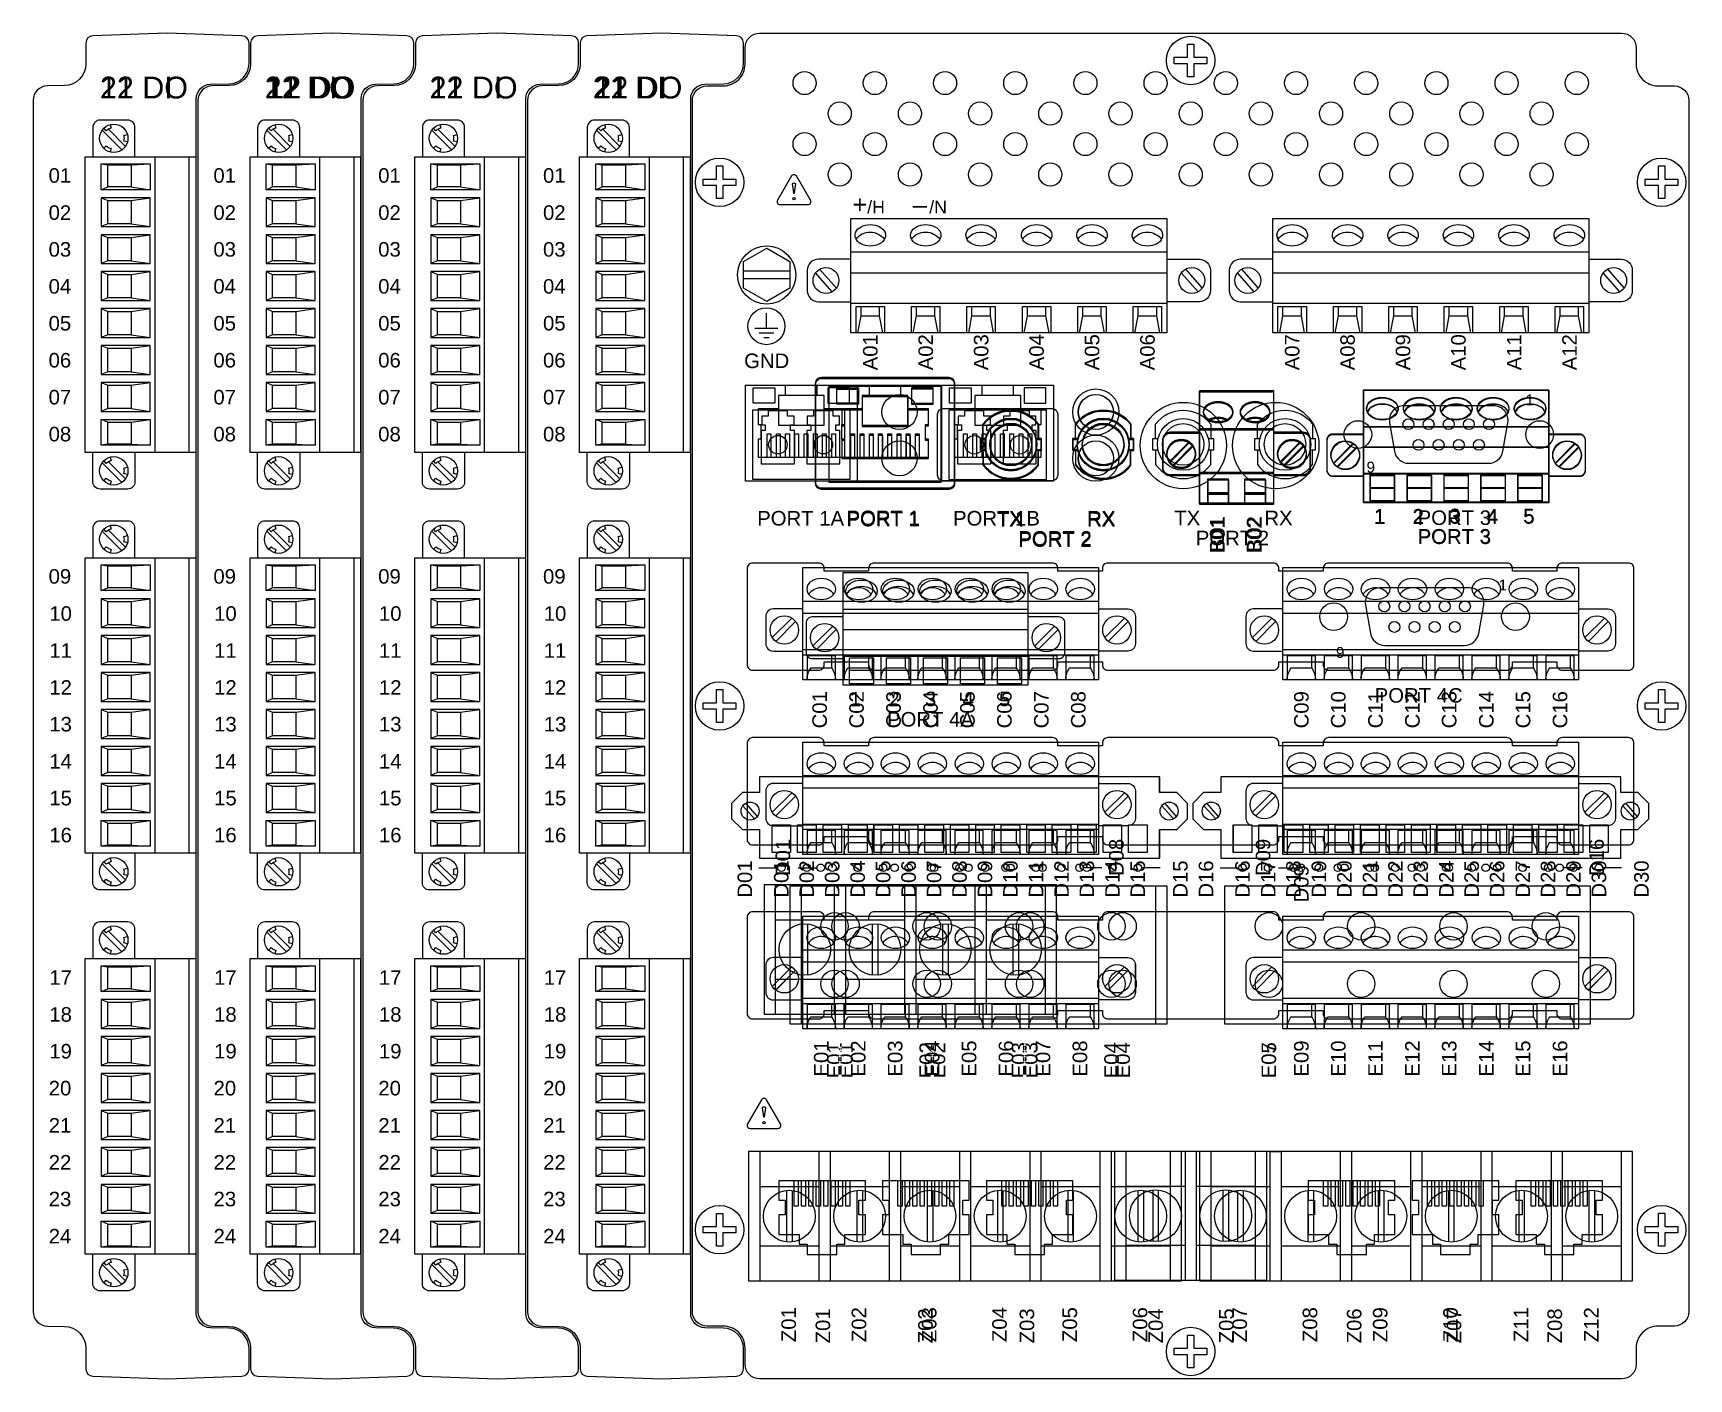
# Model space of a CAD drawing. Extents: x 1 to 47, y 1 to 35.
# Drawn here: x 35.82 to 44.78, y 9.78 to 17.06 of the extents above; entities that cross this region are included whole.
import ezdxf

# ---------------------------------------------------------------- set-up
doc = ezdxf.new("R2010")
doc.units = 0
doc.header["$MEASUREMENT"] = 0
for name, color, linetype in [('10_00______DWG_', 7, 'CONTINUOUS'), ('3_01__A-__NO_ETH__EIA-232_', 7, 'CONTINUOUS'), ('3_02__B-__NO_ETH__EIA-485_', 7, 'CONTINUOUS'), ('3_03__C-___1__10-100BASE-T', 7, 'CONTINUOUS'), ('3_04__D-___1__10-100BASE-T', 7, 'CONTINUOUS'), ('3_05__E-___1__100BASEFX_MM', 7, 'CONTINUOUS'), ('3_06__F-___2__10-100BASE-T', 7, 'CONTINUOUS'), ('3_07__G-___2__100BASE-FX_M', 7, 'CONTINUOUS'), ('3_08__0-__NO_ETH__EIA-232_', 7, 'CONTINUOUS'), ('3_09__1-__NO_ETH__EIA-485_', 7, 'CONTINUOUS'), ('3_10__2-___1__10-100BASE-T', 7, 'CONTINUOUS'), ('3_11__3-___1__10-100BASE-T', 7, 'CONTINUOUS'), ('3_12__4-___1__100BASEFX_MM', 7, 'CONTINUOUS'), ('3_13__6-___2__10-100BASE-T', 7, 'CONTINUOUS'), ('3_14__8-___2__100BASE-FX_M', 7, 'CONTINUOUS'), ('4_01__0-__EMPTY', 7, 'CONTINUOUS'), ('4_02__A0__SERIAL_COMMUNICA', 7, 'CONTINUOUS'), ('4_03__B-___3__DI___4__DO__', 7, 'CONTINUOUS'), ('4_04__1-___4__DI___4__DO__', 7, 'CONTINUOUS'), ('4_05__C-___4__DI___4__DO__', 7, 'CONTINUOUS'), ('4_06__D-___4__DI___3__DO__', 7, 'CONTINUOUS'), ('4_07__2A___8__FORM_A_DO', 7, 'CONTINUOUS'), ('4_08__2B___8__FORM_B_DO', 7, 'CONTINUOUS'), ('4_09__2C___8__DO__6__FORM_', 7, 'CONTINUOUS'), ('4_10__2D___8__DO__2__FORM_', 7, 'CONTINUOUS'), ('4_11__2G___8__DO__4__FORM_', 7, 'CONTINUOUS'), ('4_12__3-___8__DI', 7, 'CONTINUOUS'), ('4_13__4-___14__DI', 7, 'CONTINUOUS'), ('4_14__5-___8__AI', 7, 'CONTINUOUS'), ('4_15__6-___4__AI____4__AO', 7, 'CONTINUOUS'), ('5_01__0-__EMPTY', 7, 'CONTINUOUS'), ('5_02__B-___3__DI___4__DO__', 7, 'CONTINUOUS'), ('5_03__1-___4__DI___4__DO__', 7, 'CONTINUOUS'), ('5_04__C-___4__DI___4__DO__', 7, 'CONTINUOUS'), ('5_05__D-___4__DI___3__DO__', 7, 'CONTINUOUS'), ('5_06__2A___8__FORM_A_DO', 7, 'CONTINUOUS'), ('5_07__2B___8__FORM_B_DO', 7, 'CONTINUOUS'), ('5_08__2C___8__DO__6__FORM_', 7, 'CONTINUOUS'), ('5_09__2D___8__DO__2__FORM_', 7, 'CONTINUOUS'), ('5_10__2G___8__DO__4__FORM_', 7, 'CONTINUOUS'), ('5_11__3-___8__DI', 7, 'CONTINUOUS'), ('5_12__4-___14__DI', 7, 'CONTINUOUS'), ('5_13__5-___8__AI', 7, 'CONTINUOUS'), ('5_14__6-___4__AI____4__AO', 7, 'CONTINUOUS'), ('6_01__9-_0-___10__RTD_INPU', 7, 'CONTINUOUS'), ('6_02__9-_B-___10__RTD_INPU', 7, 'CONTINUOUS'), ('6_03__9-_1-___10__RTD_INPU', 7, 'CONTINUOUS'), ('6_04__9-_C-___10__RTD_INPU', 7, 'CONTINUOUS'), ('6_05__9-_D-___10__RTD_INPU', 7, 'CONTINUOUS'), ('6_06__9-_2A___10__RTD_INPU', 7, 'CONTINUOUS'), ('6_07__9-_2B___10__RTD_INPU', 7, 'CONTINUOUS'), ('6_08__9-_2C___10__RTD_INPU', 7, 'CONTINUOUS'), ('6_09__9-_2D___10__RTD_INPU', 7, 'CONTINUOUS'), ('6_10__9-_2G___10__RTD_INPU', 7, 'CONTINUOUS'), ('6_11__9-_3-___10__RTD_INPU', 7, 'CONTINUOUS'), ('6_12__9-_4-___10__RTD_INPU', 7, 'CONTINUOUS'), ('6_13__9-_5-___10__RTD_INPU', 7, 'CONTINUOUS'), ('6_14__9-_6-___10__RTD_INPU', 7, 'CONTINUOUS'), ('6_15__9-_70___10__RTD_INPU', 7, 'CONTINUOUS'), ('6_16__9-_L0___10__RTD_INPU', 7, 'CONTINUOUS'), ('6_17__9-_77___10__RTD_INPU', 7, 'CONTINUOUS'), ('6_18__9-_7-___10__RTD_INPU', 7, 'CONTINUOUS'), ('6_19__9-_L-___10__RTD_INPU', 7, 'CONTINUOUS'), ('7_01__0-__EMPTY', 7, 'CONTINUOUS'), ('7_02__B-___3__DI___4__DO__', 7, 'CONTINUOUS'), ('7_03__1-___4__DI___4__DO__', 7, 'CONTINUOUS'), ('7_04__C-___4__DI___4__DO__', 7, 'CONTINUOUS'), ('7_05__D-___4__DI___3__DO__', 7, 'CONTINUOUS'), ('7_06__2A___8__FORM_A_DO', 7, 'CONTINUOUS'), ('7_07__2B___8__FORM_B_DO', 7, 'CONTINUOUS'), ('7_08__2C___8__DO__6__FORM_', 7, 'CONTINUOUS'), ('7_09__2D___8__DO__2__FORM_', 7, 'CONTINUOUS'), ('7_10__2G___8__DO__4__FORM_', 7, 'CONTINUOUS'), ('7_11__3-___8__DI', 7, 'CONTINUOUS'), ('7_12__4-___14__DI', 7, 'CONTINUOUS'), ('7_13__5-___8__AI', 7, 'CONTINUOUS'), ('7_14__6-___4__AI____4__AO', 7, 'CONTINUOUS'), ('7_15__70___2__AVI____4__AF', 7, 'CONTINUOUS'), ('7_16__L0___2__LEA_AVI____4', 7, 'CONTINUOUS'), ('7_17__77___8__AFDI', 7, 'CONTINUOUS'), ('7_18__7-___2__AVI____7__DI', 7, 'CONTINUOUS'), ('7_19__L-___2__AVI____7__DI', 7, 'CONTINUOUS'), ('8_01__A-___4__ACI', 7, 'CONTINUOUS'), ('8_02__8-___4__ACI____3__AV', 7, 'CONTINUOUS'), ('8_03__L-___4__ACI____3__LE', 7, 'CONTINUOUS'), ('8_04__7-___4__ACI____3__LE', 7, 'CONTINUOUS'), ('9_02__1__21_UNIVERSAL_BINA', 7, 'CONTINUOUS'), ('9_03__2__42_UNIVERSAL_BINA', 7, 'CONTINUOUS'), ('9_04__3__63_UNIVERSAL_BINA', 7, 'CONTINUOUS'), ('9_05__4__84_UNIVERSAL_BINA', 7, 'CONTINUOUS'), ('9_06__5__21_UNIVERSAL_BINA', 7, 'CONTINUOUS'), ('9_07__6__21_UNIVERSAL_BINA', 7, 'CONTINUOUS'), ('9_08__7__21_UNIVERSAL_BINA', 7, 'CONTINUOUS'), ('9_09__8__42_UNIVERSAL_BINA', 7, 'CONTINUOUS'), ('9_10__9__42_UNIVERSAL_BINA', 7, 'CONTINUOUS'), ('9_11__A__63_UNIVERSAL_BINA', 7, 'CONTINUOUS'), ('9_12__B__12_ELECTROMECHANI', 7, 'CONTINUOUS'), ('9_13__C__24_ELECTROMECHANI', 7, 'CONTINUOUS'), ('9_14__D__36_ELECTROMECHANI', 7, 'CONTINUOUS'), ('9_15__E__48_ELECTROMECHANI', 7, 'CONTINUOUS')]:
    doc.layers.add(name, color=color, linetype=linetype)
doc.styles.add('ARIAL', font='arial.ttf')

msp = doc.modelspace()

# ---------------------------------------------------------------- texts
at = {"layer": '10_00______DWG_', "style": 'ARIAL'}
for s, height, p in [('+', 0.0983, (40.2546, 16.087)), ('/H', 0.06883, (40.3348, 16.087)), ('/N', 0.06883, (40.6707, 16.087)), ('–', 0.0983, (40.5818, 16.087)), ('GND', 0.07867, (39.6688, 15.2503))]:
    msp.add_text(s, height=height, dxfattribs=at).set_placement(p)
for s, p in [('A01', (40.391, 15.2381)), ('A02', (40.691, 15.2381)), ('A03', (40.9909, 15.2381)), ('A04', (41.291, 15.2381)), ('A05', (41.591, 15.2381)), ('A06', (41.891, 15.2381)), ('A07', (42.6742, 15.2381)), ('A08', (42.9742, 15.2381)), ('A09', (43.2742, 15.2381)), ('A10', (43.5742, 15.2381)), ('A11', (43.8756, 15.2381)), ('A12', (44.1756, 15.2381))]:
    msp.add_text(s, height=0.07867, rotation=90, dxfattribs=at).set_placement(p)
at = {"layer": '3_01__A-__NO_ETH__EIA-232_', "style": 'ARIAL'}
for s, height, p in [('1', 0.059, (43.8986, 15.0492)), ('1', 0.059, (43.8986, 15.0492)), ('9', 0.059, (43.0376, 14.6841)), ('PORT 1', 0.07867, (40.2232, 14.3999)), ('TX', 0.07867, (41.0377, 14.3979)), ('RX', 0.07867, (41.5253, 14.3979)), ('PORT 3', 0.07867, (43.3142, 14.4011)), ('PORT 2', 0.07867, (41.1532, 14.2893))]:
    msp.add_text(s, height=height, dxfattribs=at).set_placement(p)
for s, p in [('B01', (42.2695, 14.2534)), ('B02', (42.4695, 14.2534))]:
    msp.add_text(s, height=0.07867, rotation=90, dxfattribs=at).set_placement(p)
at = {"layer": '3_02__B-__NO_ETH__EIA-485_', "style": 'ARIAL'}
for s, height, p in [('PORT 1', 0.07867, (40.2235, 14.3933)), ('TX', 0.07867, (41.038, 14.3913)), ('RX', 0.07867, (41.5256, 14.3913)), ('1', 0.0787, (43.0792, 14.4064)), ('2', 0.0787, (43.2879, 14.4064)), ('3', 0.0787, (43.4865, 14.4078)), ('4', 0.0787, (43.6898, 14.4064)), ('5', 0.0787, (43.8866, 14.4078)), ('PORT 2', 0.07867, (41.1536, 14.2826)), ('PORT 3', 0.07867, (43.3149, 14.2978))]:
    msp.add_text(s, height=height, dxfattribs=at).set_placement(p)
for s, p in [('B01', (42.2698, 14.2467)), ('B02', (42.4698, 14.2467))]:
    msp.add_text(s, height=0.07867, rotation=90, dxfattribs=at).set_placement(p)
at = {"layer": '3_03__C-___1__10-100BASE-T', "style": 'ARIAL'}
for s, height, p in [('1', 0.059, (43.8986, 15.0492)), ('1', 0.059, (43.8986, 15.0492)), ('9', 0.059, (43.0376, 14.6841)), ('PORT 1', 0.07867, (40.2232, 14.3999)), ('TX', 0.07867, (41.0377, 14.3979)), ('RX', 0.07867, (41.5253, 14.3979)), ('PORT 3', 0.07867, (43.3142, 14.4011)), ('PORT 2', 0.07867, (41.1532, 14.2893))]:
    msp.add_text(s, height=height, dxfattribs=at).set_placement(p)
for s, p in [('B01', (42.2695, 14.2534)), ('B02', (42.4695, 14.2534))]:
    msp.add_text(s, height=0.07867, rotation=90, dxfattribs=at).set_placement(p)
at = {"layer": '3_04__D-___1__10-100BASE-T', "style": 'ARIAL'}
for s, height, p in [('PORT 1', 0.07867, (40.2235, 14.3933)), ('TX', 0.07867, (41.038, 14.3913)), ('RX', 0.07867, (41.5256, 14.3913)), ('1', 0.0787, (43.0792, 14.4064)), ('2', 0.0787, (43.2879, 14.4064)), ('3', 0.0787, (43.4865, 14.4078)), ('4', 0.0787, (43.6898, 14.4064)), ('5', 0.0787, (43.8866, 14.4078)), ('PORT 2', 0.07867, (41.1536, 14.2826)), ('PORT 3', 0.07867, (43.3149, 14.2978))]:
    msp.add_text(s, height=height, dxfattribs=at).set_placement(p)
for s, p in [('B01', (42.2698, 14.2467)), ('B02', (42.4698, 14.2467))]:
    msp.add_text(s, height=0.07867, rotation=90, dxfattribs=at).set_placement(p)
at = {"layer": '3_05__E-___1__100BASEFX_MM', "style": 'ARIAL'}
for s, height, p in [('1', 0.059, (43.8986, 15.0492)), ('1', 0.059, (43.8986, 15.0492)), ('9', 0.059, (43.0376, 14.6841)), ('PORT 1A', 0.07867, (39.7395, 14.398)), ('PORT 1B', 0.07867, (40.7994, 14.3981)), ('TX', 0.07867, (41.9969, 14.3992)), ('RX', 0.07867, (42.4847, 14.3992)), ('PORT 3', 0.07867, (43.3142, 14.4011)), ('PORT 2', 0.07867, (42.1133, 14.291))]:
    msp.add_text(s, height=height, dxfattribs=at).set_placement(p)
at = {"layer": '3_06__F-___2__10-100BASE-T', "style": 'ARIAL'}
for s, height, p in [('1', 0.059, (43.8986, 15.0492)), ('1', 0.059, (43.8986, 15.0492)), ('9', 0.059, (43.0376, 14.6841)), ('PORT 1A', 0.07867, (39.7396, 14.3979)), ('PORT 1B', 0.07867, (40.7996, 14.3979)), ('TX', 0.07867, (41.9969, 14.3997)), ('RX', 0.07867, (42.4847, 14.3997)), ('PORT 3', 0.07867, (43.3142, 14.4011)), ('PORT 2', 0.07867, (42.1133, 14.291))]:
    msp.add_text(s, height=height, dxfattribs=at).set_placement(p)
at = {"layer": '3_07__G-___2__100BASE-FX_M', "style": 'ARIAL'}
for s, height, p in [('1', 0.059, (43.8986, 15.0492)), ('1', 0.059, (43.8986, 15.0492)), ('9', 0.059, (43.0376, 14.6841)), ('PORT 1A', 0.07867, (39.7396, 14.3979)), ('PORT 1B', 0.07867, (40.7995, 14.3979)), ('TX', 0.07867, (41.9969, 14.3996)), ('RX', 0.07867, (42.4847, 14.3996)), ('PORT 3', 0.07867, (43.3142, 14.401)), ('PORT 2', 0.07867, (42.1133, 14.291))]:
    msp.add_text(s, height=height, dxfattribs=at).set_placement(p)
at = {"layer": '3_08__0-__NO_ETH__EIA-232_', "style": 'ARIAL'}
for s, height, p in [('1', 0.059, (43.8986, 15.0492)), ('1', 0.059, (43.8986, 15.0492)), ('9', 0.059, (43.0376, 14.6841)), ('PORT 1', 0.07867, (40.2232, 14.3999)), ('TX', 0.07867, (41.0377, 14.3979)), ('RX', 0.07867, (41.5253, 14.3979)), ('PORT 3', 0.07867, (43.3142, 14.4011)), ('PORT 2', 0.07867, (41.1532, 14.2893))]:
    msp.add_text(s, height=height, dxfattribs=at).set_placement(p)
for s, p in [('B01', (42.2695, 14.2534)), ('B02', (42.4695, 14.2534))]:
    msp.add_text(s, height=0.07867, rotation=90, dxfattribs=at).set_placement(p)
at = {"layer": '3_09__1-__NO_ETH__EIA-485_', "style": 'ARIAL'}
for s, height, p in [('PORT 1', 0.07867, (40.222, 14.3959)), ('TX', 0.07867, (41.0365, 14.3939)), ('RX', 0.07867, (41.5241, 14.3939)), ('1', 0.0787, (43.0776, 14.409)), ('2', 0.0787, (43.2864, 14.409)), ('3', 0.0787, (43.485, 14.4104)), ('4', 0.0787, (43.6883, 14.409)), ('5', 0.0787, (43.8851, 14.4103)), ('PORT 2', 0.07867, (41.1521, 14.2852)), ('PORT 3', 0.07867, (43.3134, 14.3004))]:
    msp.add_text(s, height=height, dxfattribs=at).set_placement(p)
for s, p in [('B01', (42.2683, 14.2493)), ('B02', (42.4683, 14.2493))]:
    msp.add_text(s, height=0.07867, rotation=90, dxfattribs=at).set_placement(p)
at = {"layer": '3_10__2-___1__10-100BASE-T', "style": 'ARIAL'}
for s, height, p in [('1', 0.059, (43.8986, 15.0492)), ('1', 0.059, (43.8986, 15.0492)), ('9', 0.059, (43.0376, 14.6841)), ('PORT 1', 0.07867, (40.2232, 14.3999)), ('TX', 0.07867, (41.0377, 14.3979)), ('RX', 0.07867, (41.5253, 14.3979)), ('PORT 3', 0.07867, (43.3142, 14.4011)), ('PORT 2', 0.07867, (41.1532, 14.2893))]:
    msp.add_text(s, height=height, dxfattribs=at).set_placement(p)
for s, p in [('B01', (42.2695, 14.2534)), ('B02', (42.4695, 14.2534))]:
    msp.add_text(s, height=0.07867, rotation=90, dxfattribs=at).set_placement(p)
at = {"layer": '3_11__3-___1__10-100BASE-T', "style": 'ARIAL'}
for s, height, p in [('PORT 1', 0.07867, (40.2235, 14.3933)), ('TX', 0.07867, (41.038, 14.3913)), ('RX', 0.07867, (41.5256, 14.3913)), ('1', 0.0787, (43.0792, 14.4064)), ('2', 0.0787, (43.2879, 14.4064)), ('3', 0.0787, (43.4865, 14.4078)), ('4', 0.0787, (43.6898, 14.4064)), ('5', 0.0787, (43.8866, 14.4078)), ('PORT 2', 0.07867, (41.1536, 14.2826)), ('PORT 3', 0.07867, (43.3149, 14.2978))]:
    msp.add_text(s, height=height, dxfattribs=at).set_placement(p)
for s, p in [('B01', (42.2698, 14.2467)), ('B02', (42.4698, 14.2467))]:
    msp.add_text(s, height=0.07867, rotation=90, dxfattribs=at).set_placement(p)
at = {"layer": '3_12__4-___1__100BASEFX_MM', "style": 'ARIAL'}
for s, height, p in [('1', 0.059, (43.8986, 15.0492)), ('1', 0.059, (43.8986, 15.0492)), ('9', 0.059, (43.0376, 14.6841)), ('PORT 1A', 0.07867, (39.7395, 14.398)), ('PORT 1B', 0.07867, (40.7994, 14.3981)), ('TX', 0.07867, (41.9969, 14.3992)), ('RX', 0.07867, (42.4847, 14.3992)), ('PORT 3', 0.07867, (43.3142, 14.4011)), ('PORT 2', 0.07867, (42.1133, 14.291))]:
    msp.add_text(s, height=height, dxfattribs=at).set_placement(p)
at = {"layer": '3_13__6-___2__10-100BASE-T', "style": 'ARIAL'}
for s, height, p in [('1', 0.059, (43.8986, 15.0492)), ('1', 0.059, (43.8986, 15.0492)), ('9', 0.059, (43.0376, 14.6841)), ('PORT 1A', 0.07867, (39.7396, 14.3979)), ('PORT 1B', 0.07867, (40.7996, 14.3979)), ('TX', 0.07867, (41.9969, 14.3997)), ('RX', 0.07867, (42.4847, 14.3997)), ('PORT 3', 0.07867, (43.3142, 14.4011)), ('PORT 2', 0.07867, (42.1133, 14.291))]:
    msp.add_text(s, height=height, dxfattribs=at).set_placement(p)
at = {"layer": '3_14__8-___2__100BASE-FX_M', "style": 'ARIAL'}
for s, height, p in [('1', 0.059, (43.8986, 15.0492)), ('1', 0.059, (43.8986, 15.0492)), ('9', 0.059, (43.0376, 14.6841)), ('PORT 1A', 0.07867, (39.7396, 14.3979)), ('PORT 1B', 0.07867, (40.7995, 14.3979)), ('TX', 0.07867, (41.9969, 14.3996)), ('RX', 0.07867, (42.4847, 14.3996)), ('PORT 3', 0.07867, (43.3142, 14.401)), ('PORT 2', 0.07867, (42.1133, 14.291))]:
    msp.add_text(s, height=height, dxfattribs=at).set_placement(p)
at = {"layer": '4_01__0-__EMPTY', "style": 'ARIAL'}
for s, p in [('C01', (40.1167, 13.3001)), ('C02', (40.3167, 13.3001)), ('C03', (40.5167, 13.3001)), ('C04', (40.7167, 13.3001)), ('C05', (40.9167, 13.3001)), ('C06', (41.1167, 13.3001)), ('C07', (41.3167, 13.3001)), ('C08', (41.5167, 13.3001)), ('C09', (42.724, 13.3001)), ('C10', (42.9239, 13.3001)), ('C11', (43.1252, 13.3001)), ('C12', (43.3252, 13.3001)), ('C13', (43.524, 13.3001)), ('C14', (43.7252, 13.3001)), ('C15', (43.924, 13.3001)), ('C16', (44.124, 13.3001))]:
    msp.add_text(s, height=0.07867, rotation=90, dxfattribs=at).set_placement(p)
at = {"layer": '4_02__A0__SERIAL_COMMUNICA', "style": 'ARIAL'}
for s, height, p in [('1', 0.059, (43.7527, 14.0465)), ('9', 0.059, (42.872, 13.6813)), ('1', 0.0787, (40.2406, 13.4185)), ('2', 0.0787, (40.4493, 13.4185)), ('3', 0.0787, (40.6479, 13.4199)), ('4', 0.0787, (40.8512, 13.4185)), ('5', 0.0787, (41.048, 13.4199)), ('PORT 4C', 0.07867, (43.0818, 13.4393)), ('PORT 4A', 0.07867, (40.4423, 13.3099))]:
    msp.add_text(s, height=height, dxfattribs=at).set_placement(p)
at = {"layer": '4_03__B-___3__DI___4__DO__', "style": 'ARIAL'}
for s, p in [('C01', (40.1167, 13.3001)), ('C02', (40.3167, 13.3001)), ('C03', (40.5167, 13.3001)), ('C04', (40.7167, 13.3001)), ('C05', (40.9167, 13.3001)), ('C06', (41.1167, 13.3001)), ('C07', (41.3167, 13.3001)), ('C08', (41.5167, 13.3001)), ('C09', (42.724, 13.3001)), ('C10', (42.9239, 13.3001)), ('C11', (43.1252, 13.3001)), ('C12', (43.3252, 13.3001)), ('C13', (43.524, 13.3001)), ('C14', (43.7252, 13.3001)), ('C15', (43.924, 13.3001)), ('C16', (44.124, 13.3001))]:
    msp.add_text(s, height=0.07867, rotation=90, dxfattribs=at).set_placement(p)
at = {"layer": '4_04__1-___4__DI___4__DO__', "style": 'ARIAL'}
for s, p in [('C01', (40.1167, 13.3001)), ('C02', (40.3167, 13.3001)), ('C03', (40.5167, 13.3001)), ('C04', (40.7167, 13.3001)), ('C05', (40.9167, 13.3001)), ('C06', (41.1167, 13.3001)), ('C07', (41.3167, 13.3001)), ('C08', (41.5167, 13.3001)), ('C09', (42.724, 13.3001)), ('C10', (42.9239, 13.3001)), ('C11', (43.1252, 13.3001)), ('C12', (43.3252, 13.3001)), ('C13', (43.524, 13.3001)), ('C14', (43.7252, 13.3001)), ('C15', (43.924, 13.3001)), ('C16', (44.124, 13.3001))]:
    msp.add_text(s, height=0.07867, rotation=90, dxfattribs=at).set_placement(p)
at = {"layer": '4_05__C-___4__DI___4__DO__', "style": 'ARIAL'}
for s, p in [('C01', (40.1167, 13.3001)), ('C02', (40.3167, 13.3001)), ('C03', (40.5167, 13.3001)), ('C04', (40.7167, 13.3001)), ('C05', (40.9167, 13.3001)), ('C06', (41.1167, 13.3001)), ('C07', (41.3167, 13.3001)), ('C08', (41.5167, 13.3001)), ('C09', (42.724, 13.3001)), ('C10', (42.9239, 13.3001)), ('C11', (43.1252, 13.3001)), ('C12', (43.3252, 13.3001)), ('C13', (43.524, 13.3001)), ('C14', (43.7252, 13.3001)), ('C15', (43.924, 13.3001)), ('C16', (44.124, 13.3001))]:
    msp.add_text(s, height=0.07867, rotation=90, dxfattribs=at).set_placement(p)
at = {"layer": '4_06__D-___4__DI___3__DO__', "style": 'ARIAL'}
for s, p in [('C01', (40.1167, 13.3001)), ('C02', (40.3167, 13.3001)), ('C03', (40.5167, 13.3001)), ('C04', (40.7167, 13.3001)), ('C05', (40.9167, 13.3001)), ('C06', (41.1167, 13.3001)), ('C07', (41.3167, 13.3001)), ('C08', (41.5167, 13.3001)), ('C09', (42.724, 13.3001)), ('C10', (42.9239, 13.3001)), ('C11', (43.1252, 13.3001)), ('C12', (43.3252, 13.3001)), ('C13', (43.524, 13.3001)), ('C14', (43.7252, 13.3001)), ('C15', (43.924, 13.3001)), ('C16', (44.124, 13.3001))]:
    msp.add_text(s, height=0.07867, rotation=90, dxfattribs=at).set_placement(p)
at = {"layer": '4_07__2A___8__FORM_A_DO', "style": 'ARIAL'}
for s, p in [('C01', (40.1167, 13.3001)), ('C02', (40.3167, 13.3001)), ('C03', (40.5167, 13.3001)), ('C04', (40.7167, 13.3001)), ('C05', (40.9167, 13.3001)), ('C06', (41.1167, 13.3001)), ('C07', (41.3167, 13.3001)), ('C08', (41.5167, 13.3001)), ('C09', (42.724, 13.3001)), ('C10', (42.9239, 13.3001)), ('C11', (43.1252, 13.3001)), ('C12', (43.3252, 13.3001)), ('C13', (43.524, 13.3001)), ('C14', (43.7252, 13.3001)), ('C15', (43.924, 13.3001)), ('C16', (44.124, 13.3001))]:
    msp.add_text(s, height=0.07867, rotation=90, dxfattribs=at).set_placement(p)
at = {"layer": '4_08__2B___8__FORM_B_DO', "style": 'ARIAL'}
for s, p in [('C01', (40.1167, 13.3001)), ('C02', (40.3167, 13.3001)), ('C03', (40.5167, 13.3001)), ('C04', (40.7167, 13.3001)), ('C05', (40.9167, 13.3001)), ('C06', (41.1167, 13.3001)), ('C07', (41.3167, 13.3001)), ('C08', (41.5167, 13.3001)), ('C09', (42.724, 13.3001)), ('C10', (42.9239, 13.3001)), ('C11', (43.1252, 13.3001)), ('C12', (43.3252, 13.3001)), ('C13', (43.524, 13.3001)), ('C14', (43.7252, 13.3001)), ('C15', (43.924, 13.3001)), ('C16', (44.124, 13.3001))]:
    msp.add_text(s, height=0.07867, rotation=90, dxfattribs=at).set_placement(p)
at = {"layer": '4_09__2C___8__DO__6__FORM_', "style": 'ARIAL'}
for s, p in [('C01', (40.1167, 13.3001)), ('C02', (40.3167, 13.3001)), ('C03', (40.5167, 13.3001)), ('C04', (40.7167, 13.3001)), ('C05', (40.9167, 13.3001)), ('C06', (41.1167, 13.3001)), ('C07', (41.3167, 13.3001)), ('C08', (41.5167, 13.3001)), ('C09', (42.724, 13.3001)), ('C10', (42.9239, 13.3001)), ('C11', (43.1252, 13.3001)), ('C12', (43.3252, 13.3001)), ('C13', (43.524, 13.3001)), ('C14', (43.7252, 13.3001)), ('C15', (43.924, 13.3001)), ('C16', (44.124, 13.3001))]:
    msp.add_text(s, height=0.07867, rotation=90, dxfattribs=at).set_placement(p)
at = {"layer": '4_10__2D___8__DO__2__FORM_', "style": 'ARIAL'}
for s, p in [('C01', (40.1167, 13.3001)), ('C02', (40.3167, 13.3001)), ('C03', (40.5167, 13.3001)), ('C04', (40.7167, 13.3001)), ('C05', (40.9167, 13.3001)), ('C06', (41.1167, 13.3001)), ('C07', (41.3167, 13.3001)), ('C08', (41.5167, 13.3001)), ('C09', (42.724, 13.3001)), ('C10', (42.9239, 13.3001)), ('C11', (43.1252, 13.3001)), ('C12', (43.3252, 13.3001)), ('C13', (43.524, 13.3001)), ('C14', (43.7252, 13.3001)), ('C15', (43.924, 13.3001)), ('C16', (44.124, 13.3001))]:
    msp.add_text(s, height=0.07867, rotation=90, dxfattribs=at).set_placement(p)
at = {"layer": '4_11__2G___8__DO__4__FORM_', "style": 'ARIAL'}
for s, p in [('C01', (40.1167, 13.3001)), ('C02', (40.3167, 13.3001)), ('C03', (40.5167, 13.3001)), ('C04', (40.7167, 13.3001)), ('C05', (40.9167, 13.3001)), ('C06', (41.1167, 13.3001)), ('C07', (41.3167, 13.3001)), ('C08', (41.5167, 13.3001)), ('C09', (42.724, 13.3001)), ('C10', (42.9239, 13.3001)), ('C11', (43.1252, 13.3001)), ('C12', (43.3252, 13.3001)), ('C13', (43.524, 13.3001)), ('C14', (43.7252, 13.3001)), ('C15', (43.924, 13.3001)), ('C16', (44.124, 13.3001))]:
    msp.add_text(s, height=0.07867, rotation=90, dxfattribs=at).set_placement(p)
at = {"layer": '4_12__3-___8__DI', "style": 'ARIAL'}
for s, p in [('C01', (40.1167, 13.3001)), ('C02', (40.3167, 13.3001)), ('C03', (40.5167, 13.3001)), ('C04', (40.7167, 13.3001)), ('C05', (40.9167, 13.3001)), ('C06', (41.1167, 13.3001)), ('C07', (41.3167, 13.3001)), ('C08', (41.5167, 13.3001)), ('C09', (42.724, 13.3001)), ('C10', (42.9239, 13.3001)), ('C11', (43.1252, 13.3001)), ('C12', (43.3252, 13.3001)), ('C13', (43.524, 13.3001)), ('C14', (43.7252, 13.3001)), ('C15', (43.924, 13.3001)), ('C16', (44.124, 13.3001))]:
    msp.add_text(s, height=0.07867, rotation=90, dxfattribs=at).set_placement(p)
at = {"layer": '4_13__4-___14__DI', "style": 'ARIAL'}
for s, p in [('C01', (40.1167, 13.3001)), ('C02', (40.3167, 13.3001)), ('C03', (40.5167, 13.3001)), ('C04', (40.7167, 13.3001)), ('C05', (40.9167, 13.3001)), ('C06', (41.1167, 13.3001)), ('C07', (41.3167, 13.3001)), ('C08', (41.5167, 13.3001)), ('C09', (42.724, 13.3001)), ('C10', (42.9239, 13.3001)), ('C11', (43.1252, 13.3001)), ('C12', (43.3252, 13.3001)), ('C13', (43.524, 13.3001)), ('C14', (43.7252, 13.3001)), ('C15', (43.924, 13.3001)), ('C16', (44.124, 13.3001))]:
    msp.add_text(s, height=0.07867, rotation=90, dxfattribs=at).set_placement(p)
at = {"layer": '4_14__5-___8__AI', "style": 'ARIAL'}
for s, p in [('C01', (40.1167, 13.3001)), ('C02', (40.3167, 13.3001)), ('C03', (40.5167, 13.3001)), ('C04', (40.7167, 13.3001)), ('C05', (40.9167, 13.3001)), ('C06', (41.1167, 13.3001)), ('C07', (41.3167, 13.3001)), ('C08', (41.5167, 13.3001)), ('C09', (42.724, 13.3001)), ('C10', (42.9239, 13.3001)), ('C11', (43.1252, 13.3001)), ('C12', (43.3252, 13.3001)), ('C13', (43.524, 13.3001)), ('C14', (43.7252, 13.3001)), ('C15', (43.924, 13.3001)), ('C16', (44.124, 13.3001))]:
    msp.add_text(s, height=0.07867, rotation=90, dxfattribs=at).set_placement(p)
at = {"layer": '4_15__6-___4__AI____4__AO', "style": 'ARIAL'}
for s, p in [('C01', (40.1167, 13.3001)), ('C02', (40.3167, 13.3001)), ('C03', (40.5167, 13.3001)), ('C04', (40.7167, 13.3001)), ('C05', (40.9167, 13.3001)), ('C06', (41.1167, 13.3001)), ('C07', (41.3167, 13.3001)), ('C08', (41.5167, 13.3001)), ('C09', (42.724, 13.3001)), ('C10', (42.9239, 13.3001)), ('C11', (43.1252, 13.3001)), ('C12', (43.3252, 13.3001)), ('C13', (43.524, 13.3001)), ('C14', (43.7252, 13.3001)), ('C15', (43.924, 13.3001)), ('C16', (44.124, 13.3001))]:
    msp.add_text(s, height=0.07867, rotation=90, dxfattribs=at).set_placement(p)
at = {"layer": '6_01__9-_0-___10__RTD_INPU', "style": 'ARIAL'}
for s, p in [('D01', (39.9091, 12.3837)), ('D02', (40.0469, 12.3837)), ('D03', (40.1847, 12.3837)), ('D04', (40.3225, 12.3837)), ('D05', (40.4603, 12.3837)), ('D06', (40.5981, 12.3837)), ('D07', (40.736, 12.3837)), ('D08', (40.8738, 12.3837)), ('D09', (41.0116, 12.3837)), ('D10', (41.1494, 12.3837)), ('D11', (41.2884, 12.3837)), ('D12', (41.4262, 12.3837)), ('D13', (41.5628, 12.3837)), ('D14', (41.7018, 12.3837)), ('D15', (41.8384, 12.3837)), ('D16', (42.4055, 12.3837)), ('D17', (42.5445, 12.3837)), ('D18', (42.6811, 12.3837)), ('D19', (42.8189, 12.3837)), ('D20', (42.9567, 12.3837)), ('D21', (43.0957, 12.3837)), ('D22', (43.2335, 12.3837)), ('D23', (43.3701, 12.3837)), ('D24', (43.5091, 12.3837)), ('D25', (43.6457, 12.3837)), ('D26', (43.7835, 12.3837)), ('D27', (43.9226, 12.3837)), ('D28', (44.0591, 12.3837)), ('D29', (44.1969, 12.3837)), ('D30', (44.3347, 12.3837)), ('E01', (40.1255, 11.4154)), ('E02', (40.3255, 11.4154)), ('E03', (40.5255, 11.4154)), ('E04', (40.7255, 11.4154)), ('E05', (40.9255, 11.4154)), ('E06', (41.1255, 11.4154)), ('E07', (41.3255, 11.4154)), ('E08', (41.5255, 11.4154)), ('E09', (42.724, 11.4154)), ('E10', (42.9239, 11.4154)), ('E11', (43.1252, 11.4154)), ('E12', (43.3252, 11.4154)), ('E13', (43.524, 11.4154)), ('E14', (43.7252, 11.4154)), ('E15', (43.924, 11.4154)), ('E16', (44.124, 11.4154))]:
    msp.add_text(s, height=0.07867, rotation=90, dxfattribs=at).set_placement(p)
at = {"layer": '6_02__9-_B-___10__RTD_INPU', "style": 'ARIAL'}
for s, p in [('D01', (39.9091, 12.3837)), ('D02', (40.0469, 12.3837)), ('D03', (40.1847, 12.3837)), ('D04', (40.3225, 12.3837)), ('D05', (40.4603, 12.3837)), ('D06', (40.5981, 12.3837)), ('D07', (40.736, 12.3837)), ('D08', (40.8738, 12.3837)), ('D09', (41.0116, 12.3837)), ('D10', (41.1494, 12.3837)), ('D11', (41.2884, 12.3837)), ('D12', (41.4262, 12.3837)), ('D13', (41.5628, 12.3837)), ('D14', (41.7018, 12.3837)), ('D15', (41.8384, 12.3837)), ('D16', (42.4055, 12.3837)), ('D17', (42.5445, 12.3837)), ('D18', (42.6811, 12.3837)), ('D19', (42.8189, 12.3837)), ('D20', (42.9567, 12.3837)), ('D21', (43.0957, 12.3837)), ('D22', (43.2335, 12.3837)), ('D23', (43.3701, 12.3837)), ('D24', (43.5091, 12.3837)), ('D25', (43.6457, 12.3837)), ('D26', (43.7835, 12.3837)), ('D27', (43.9226, 12.3837)), ('D28', (44.0591, 12.3837)), ('D29', (44.1969, 12.3837)), ('D30', (44.3347, 12.3837)), ('E01', (40.1254, 11.4154)), ('E02', (40.3254, 11.4154)), ('E03', (40.5254, 11.4154)), ('E04', (40.7254, 11.4154)), ('E05', (40.9254, 11.4154)), ('E06', (41.1254, 11.4154)), ('E07', (41.3254, 11.4154)), ('E08', (41.5254, 11.4154)), ('E09', (42.7238, 11.4154)), ('E10', (42.9238, 11.4154)), ('E11', (43.1251, 11.4154)), ('E12', (43.3251, 11.4154)), ('E13', (43.5238, 11.4154)), ('E14', (43.7251, 11.4154)), ('E15', (43.9239, 11.4154)), ('E16', (44.1239, 11.4154))]:
    msp.add_text(s, height=0.07867, rotation=90, dxfattribs=at).set_placement(p)
at = {"layer": '6_03__9-_1-___10__RTD_INPU', "style": 'ARIAL'}
for s, p in [('D01', (39.9091, 12.3837)), ('D02', (40.0469, 12.3837)), ('D03', (40.1847, 12.3837)), ('D04', (40.3225, 12.3837)), ('D05', (40.4603, 12.3837)), ('D06', (40.5981, 12.3837)), ('D07', (40.736, 12.3837)), ('D08', (40.8738, 12.3837)), ('D09', (41.0116, 12.3837)), ('D10', (41.1494, 12.3837)), ('D11', (41.2884, 12.3837)), ('D12', (41.4262, 12.3837)), ('D13', (41.5628, 12.3837)), ('D14', (41.7018, 12.3837)), ('D15', (41.8384, 12.3837)), ('D16', (42.4055, 12.3837)), ('D17', (42.5445, 12.3837)), ('D18', (42.6811, 12.3837)), ('D19', (42.8189, 12.3837)), ('D20', (42.9567, 12.3837)), ('D21', (43.0957, 12.3837)), ('D22', (43.2335, 12.3837)), ('D23', (43.3701, 12.3837)), ('D24', (43.5091, 12.3837)), ('D25', (43.6457, 12.3837)), ('D26', (43.7835, 12.3837)), ('D27', (43.9226, 12.3837)), ('D28', (44.0591, 12.3837)), ('D29', (44.1969, 12.3837)), ('D30', (44.3347, 12.3837)), ('E01', (40.1254, 11.4154)), ('E02', (40.3254, 11.4154)), ('E03', (40.5254, 11.4154)), ('E04', (40.7254, 11.4154)), ('E05', (40.9254, 11.4154)), ('E06', (41.1254, 11.4154)), ('E07', (41.3254, 11.4154)), ('E08', (41.5254, 11.4154)), ('E09', (42.7238, 11.4154)), ('E10', (42.9238, 11.4154)), ('E11', (43.1251, 11.4154)), ('E12', (43.3251, 11.4154)), ('E13', (43.5238, 11.4154)), ('E14', (43.7251, 11.4154)), ('E15', (43.9239, 11.4154)), ('E16', (44.1239, 11.4154))]:
    msp.add_text(s, height=0.07867, rotation=90, dxfattribs=at).set_placement(p)
at = {"layer": '6_04__9-_C-___10__RTD_INPU', "style": 'ARIAL'}
for s, p in [('D01', (39.9091, 12.3837)), ('D02', (40.0469, 12.3837)), ('D03', (40.1847, 12.3837)), ('D04', (40.3225, 12.3837)), ('D05', (40.4603, 12.3837)), ('D06', (40.5981, 12.3837)), ('D07', (40.736, 12.3837)), ('D08', (40.8738, 12.3837)), ('D09', (41.0116, 12.3837)), ('D10', (41.1494, 12.3837)), ('D11', (41.2884, 12.3837)), ('D12', (41.4262, 12.3837)), ('D13', (41.5628, 12.3837)), ('D14', (41.7018, 12.3837)), ('D15', (41.8384, 12.3837)), ('D16', (42.4055, 12.3837)), ('D17', (42.5445, 12.3837)), ('D18', (42.6811, 12.3837)), ('D19', (42.8189, 12.3837)), ('D20', (42.9567, 12.3837)), ('D21', (43.0957, 12.3837)), ('D22', (43.2335, 12.3837)), ('D23', (43.3701, 12.3837)), ('D24', (43.5091, 12.3837)), ('D25', (43.6457, 12.3837)), ('D26', (43.7835, 12.3837)), ('D27', (43.9226, 12.3837)), ('D28', (44.0591, 12.3837)), ('D29', (44.1969, 12.3837)), ('D30', (44.3347, 12.3837)), ('E01', (40.1254, 11.4154)), ('E02', (40.3254, 11.4154)), ('E03', (40.5254, 11.4154)), ('E04', (40.7254, 11.4154)), ('E05', (40.9254, 11.4154)), ('E06', (41.1254, 11.4154)), ('E07', (41.3254, 11.4154)), ('E08', (41.5254, 11.4154)), ('E09', (42.7238, 11.4154)), ('E10', (42.9238, 11.4154)), ('E11', (43.1251, 11.4154)), ('E12', (43.3251, 11.4154)), ('E13', (43.5238, 11.4154)), ('E14', (43.7251, 11.4154)), ('E15', (43.9239, 11.4154)), ('E16', (44.1239, 11.4154))]:
    msp.add_text(s, height=0.07867, rotation=90, dxfattribs=at).set_placement(p)
at = {"layer": '6_05__9-_D-___10__RTD_INPU', "style": 'ARIAL'}
for s, p in [('D01', (39.9091, 12.3837)), ('D02', (40.0469, 12.3837)), ('D03', (40.1847, 12.3837)), ('D04', (40.3225, 12.3837)), ('D05', (40.4603, 12.3837)), ('D06', (40.5981, 12.3837)), ('D07', (40.736, 12.3837)), ('D08', (40.8738, 12.3837)), ('D09', (41.0116, 12.3837)), ('D10', (41.1494, 12.3837)), ('D11', (41.2884, 12.3837)), ('D12', (41.4262, 12.3837)), ('D13', (41.5628, 12.3837)), ('D14', (41.7018, 12.3837)), ('D15', (41.8384, 12.3837)), ('D16', (42.4055, 12.3837)), ('D17', (42.5445, 12.3837)), ('D18', (42.6811, 12.3837)), ('D19', (42.8189, 12.3837)), ('D20', (42.9567, 12.3837)), ('D21', (43.0957, 12.3837)), ('D22', (43.2335, 12.3837)), ('D23', (43.3701, 12.3837)), ('D24', (43.5091, 12.3837)), ('D25', (43.6457, 12.3837)), ('D26', (43.7835, 12.3837)), ('D27', (43.9226, 12.3837)), ('D28', (44.0591, 12.3837)), ('D29', (44.1969, 12.3837)), ('D30', (44.3347, 12.3837)), ('E01', (40.1254, 11.4154)), ('E02', (40.3254, 11.4154)), ('E03', (40.5254, 11.4154)), ('E04', (40.7254, 11.4154)), ('E05', (40.9254, 11.4154)), ('E06', (41.1254, 11.4154)), ('E07', (41.3254, 11.4154)), ('E08', (41.5254, 11.4154)), ('E09', (42.7238, 11.4154)), ('E10', (42.9238, 11.4154)), ('E11', (43.1251, 11.4154)), ('E12', (43.3251, 11.4154)), ('E13', (43.5238, 11.4154)), ('E14', (43.7251, 11.4154)), ('E15', (43.9239, 11.4154)), ('E16', (44.1239, 11.4154))]:
    msp.add_text(s, height=0.07867, rotation=90, dxfattribs=at).set_placement(p)
at = {"layer": '6_06__9-_2A___10__RTD_INPU', "style": 'ARIAL'}
for s, p in [('D01', (39.9091, 12.3837)), ('D02', (40.0469, 12.3837)), ('D03', (40.1847, 12.3837)), ('D04', (40.3225, 12.3837)), ('D05', (40.4603, 12.3837)), ('D06', (40.5981, 12.3837)), ('D07', (40.736, 12.3837)), ('D08', (40.8738, 12.3837)), ('D09', (41.0116, 12.3837)), ('D10', (41.1494, 12.3837)), ('D11', (41.2884, 12.3837)), ('D12', (41.4262, 12.3837)), ('D13', (41.5628, 12.3837)), ('D14', (41.7018, 12.3837)), ('D15', (41.8384, 12.3837)), ('D16', (42.4055, 12.3837)), ('D17', (42.5445, 12.3837)), ('D18', (42.6811, 12.3837)), ('D19', (42.8189, 12.3837)), ('D20', (42.9567, 12.3837)), ('D21', (43.0957, 12.3837)), ('D22', (43.2335, 12.3837)), ('D23', (43.3701, 12.3837)), ('D24', (43.5091, 12.3837)), ('D25', (43.6457, 12.3837)), ('D26', (43.7835, 12.3837)), ('D27', (43.9226, 12.3837)), ('D28', (44.0591, 12.3837)), ('D29', (44.1969, 12.3837)), ('D30', (44.3347, 12.3837)), ('E01', (40.1254, 11.4154)), ('E02', (40.3254, 11.4154)), ('E03', (40.5254, 11.4154)), ('E04', (40.7254, 11.4154)), ('E05', (40.9254, 11.4154)), ('E06', (41.1254, 11.4154)), ('E07', (41.3254, 11.4154)), ('E08', (41.5254, 11.4154)), ('E09', (42.7238, 11.4154)), ('E10', (42.9238, 11.4154)), ('E11', (43.1251, 11.4154)), ('E12', (43.3251, 11.4154)), ('E13', (43.5238, 11.4154)), ('E14', (43.7251, 11.4154)), ('E15', (43.9239, 11.4154)), ('E16', (44.1239, 11.4154))]:
    msp.add_text(s, height=0.07867, rotation=90, dxfattribs=at).set_placement(p)
at = {"layer": '6_07__9-_2B___10__RTD_INPU', "style": 'ARIAL'}
for s, p in [('D01', (39.9091, 12.3837)), ('D02', (40.0469, 12.3837)), ('D03', (40.1847, 12.3837)), ('D04', (40.3225, 12.3837)), ('D05', (40.4603, 12.3837)), ('D06', (40.5981, 12.3837)), ('D07', (40.736, 12.3837)), ('D08', (40.8738, 12.3837)), ('D09', (41.0116, 12.3837)), ('D10', (41.1494, 12.3837)), ('D11', (41.2884, 12.3837)), ('D12', (41.4262, 12.3837)), ('D13', (41.5628, 12.3837)), ('D14', (41.7018, 12.3837)), ('D15', (41.8384, 12.3837)), ('D16', (42.4055, 12.3837)), ('D17', (42.5445, 12.3837)), ('D18', (42.6811, 12.3837)), ('D19', (42.8189, 12.3837)), ('D20', (42.9567, 12.3837)), ('D21', (43.0957, 12.3837)), ('D22', (43.2335, 12.3837)), ('D23', (43.3701, 12.3837)), ('D24', (43.5091, 12.3837)), ('D25', (43.6457, 12.3837)), ('D26', (43.7835, 12.3837)), ('D27', (43.9226, 12.3837)), ('D28', (44.0591, 12.3837)), ('D29', (44.1969, 12.3837)), ('D30', (44.3347, 12.3837)), ('E01', (40.1254, 11.4154)), ('E02', (40.3254, 11.4154)), ('E03', (40.5254, 11.4154)), ('E04', (40.7254, 11.4154)), ('E05', (40.9254, 11.4154)), ('E06', (41.1254, 11.4154)), ('E07', (41.3254, 11.4154)), ('E08', (41.5254, 11.4154)), ('E09', (42.7238, 11.4154)), ('E10', (42.9238, 11.4154)), ('E11', (43.1251, 11.4154)), ('E12', (43.3251, 11.4154)), ('E13', (43.5238, 11.4154)), ('E14', (43.7251, 11.4154)), ('E15', (43.9239, 11.4154)), ('E16', (44.1239, 11.4154))]:
    msp.add_text(s, height=0.07867, rotation=90, dxfattribs=at).set_placement(p)
at = {"layer": '6_08__9-_2C___10__RTD_INPU', "style": 'ARIAL'}
for s, p in [('D01', (39.9091, 12.3837)), ('D02', (40.0469, 12.3837)), ('D03', (40.1847, 12.3837)), ('D04', (40.3225, 12.3837)), ('D05', (40.4603, 12.3837)), ('D06', (40.5981, 12.3837)), ('D07', (40.736, 12.3837)), ('D08', (40.8738, 12.3837)), ('D09', (41.0116, 12.3837)), ('D10', (41.1494, 12.3837)), ('D11', (41.2884, 12.3837)), ('D12', (41.4262, 12.3837)), ('D13', (41.5628, 12.3837)), ('D14', (41.7018, 12.3837)), ('D15', (41.8384, 12.3837)), ('D16', (42.4055, 12.3837)), ('D17', (42.5445, 12.3837)), ('D18', (42.6811, 12.3837)), ('D19', (42.8189, 12.3837)), ('D20', (42.9567, 12.3837)), ('D21', (43.0957, 12.3837)), ('D22', (43.2335, 12.3837)), ('D23', (43.3701, 12.3837)), ('D24', (43.5091, 12.3837)), ('D25', (43.6457, 12.3837)), ('D26', (43.7835, 12.3837)), ('D27', (43.9226, 12.3837)), ('D28', (44.0591, 12.3837)), ('D29', (44.1969, 12.3837)), ('D30', (44.3347, 12.3837)), ('E01', (40.1254, 11.4154)), ('E02', (40.3254, 11.4154)), ('E03', (40.5254, 11.4154)), ('E04', (40.7254, 11.4154)), ('E05', (40.9254, 11.4154)), ('E06', (41.1254, 11.4154)), ('E07', (41.3254, 11.4154)), ('E08', (41.5254, 11.4154)), ('E09', (42.7238, 11.4154)), ('E10', (42.9238, 11.4154)), ('E11', (43.1251, 11.4154)), ('E12', (43.3251, 11.4154)), ('E13', (43.5238, 11.4154)), ('E14', (43.7251, 11.4154)), ('E15', (43.9239, 11.4154)), ('E16', (44.1239, 11.4154))]:
    msp.add_text(s, height=0.07867, rotation=90, dxfattribs=at).set_placement(p)
at = {"layer": '6_09__9-_2D___10__RTD_INPU', "style": 'ARIAL'}
for s, p in [('D01', (39.9091, 12.3837)), ('D02', (40.0469, 12.3837)), ('D03', (40.1847, 12.3837)), ('D04', (40.3225, 12.3837)), ('D05', (40.4603, 12.3837)), ('D06', (40.5981, 12.3837)), ('D07', (40.736, 12.3837)), ('D08', (40.8738, 12.3837)), ('D09', (41.0116, 12.3837)), ('D10', (41.1494, 12.3837)), ('D11', (41.2884, 12.3837)), ('D12', (41.4262, 12.3837)), ('D13', (41.5628, 12.3837)), ('D14', (41.7018, 12.3837)), ('D15', (41.8384, 12.3837)), ('D16', (42.4055, 12.3837)), ('D17', (42.5445, 12.3837)), ('D18', (42.6811, 12.3837)), ('D19', (42.8189, 12.3837)), ('D20', (42.9567, 12.3837)), ('D21', (43.0957, 12.3837)), ('D22', (43.2335, 12.3837)), ('D23', (43.3701, 12.3837)), ('D24', (43.5091, 12.3837)), ('D25', (43.6457, 12.3837)), ('D26', (43.7835, 12.3837)), ('D27', (43.9226, 12.3837)), ('D28', (44.0591, 12.3837)), ('D29', (44.1969, 12.3837)), ('D30', (44.3347, 12.3837)), ('E01', (40.1254, 11.4154)), ('E02', (40.3254, 11.4154)), ('E03', (40.5254, 11.4154)), ('E04', (40.7254, 11.4154)), ('E05', (40.9254, 11.4154)), ('E06', (41.1254, 11.4154)), ('E07', (41.3254, 11.4154)), ('E08', (41.5254, 11.4154)), ('E09', (42.7238, 11.4154)), ('E10', (42.9238, 11.4154)), ('E11', (43.1251, 11.4154)), ('E12', (43.3251, 11.4154)), ('E13', (43.5238, 11.4154)), ('E14', (43.7251, 11.4154)), ('E15', (43.9239, 11.4154)), ('E16', (44.1239, 11.4154))]:
    msp.add_text(s, height=0.07867, rotation=90, dxfattribs=at).set_placement(p)
at = {"layer": '6_10__9-_2G___10__RTD_INPU', "style": 'ARIAL'}
for s, p in [('D01', (39.9091, 12.3837)), ('D02', (40.0469, 12.3837)), ('D03', (40.1847, 12.3837)), ('D04', (40.3225, 12.3837)), ('D05', (40.4603, 12.3837)), ('D06', (40.5981, 12.3837)), ('D07', (40.736, 12.3837)), ('D08', (40.8738, 12.3837)), ('D09', (41.0116, 12.3837)), ('D10', (41.1494, 12.3837)), ('D11', (41.2884, 12.3837)), ('D12', (41.4262, 12.3837)), ('D13', (41.5628, 12.3837)), ('D14', (41.7018, 12.3837)), ('D15', (41.8384, 12.3837)), ('D16', (42.4055, 12.3837)), ('D17', (42.5445, 12.3837)), ('D18', (42.6811, 12.3837)), ('D19', (42.8189, 12.3837)), ('D20', (42.9567, 12.3837)), ('D21', (43.0957, 12.3837)), ('D22', (43.2335, 12.3837)), ('D23', (43.3701, 12.3837)), ('D24', (43.5091, 12.3837)), ('D25', (43.6457, 12.3837)), ('D26', (43.7835, 12.3837)), ('D27', (43.9226, 12.3837)), ('D28', (44.0591, 12.3837)), ('D29', (44.1969, 12.3837)), ('D30', (44.3347, 12.3837)), ('E01', (40.1254, 11.4154)), ('E02', (40.3254, 11.4154)), ('E03', (40.5254, 11.4154)), ('E04', (40.7254, 11.4154)), ('E05', (40.9254, 11.4154)), ('E06', (41.1254, 11.4154)), ('E07', (41.3254, 11.4154)), ('E08', (41.5254, 11.4154)), ('E09', (42.7238, 11.4154)), ('E10', (42.9238, 11.4154)), ('E11', (43.1251, 11.4154)), ('E12', (43.3251, 11.4154)), ('E13', (43.5238, 11.4154)), ('E14', (43.7251, 11.4154)), ('E15', (43.9239, 11.4154)), ('E16', (44.1239, 11.4154))]:
    msp.add_text(s, height=0.07867, rotation=90, dxfattribs=at).set_placement(p)
at = {"layer": '6_11__9-_3-___10__RTD_INPU', "style": 'ARIAL'}
for s, p in [('D01', (39.9091, 12.3837)), ('D02', (40.0469, 12.3837)), ('D03', (40.1847, 12.3837)), ('D04', (40.3225, 12.3837)), ('D05', (40.4603, 12.3837)), ('D06', (40.5981, 12.3837)), ('D07', (40.736, 12.3837)), ('D08', (40.8738, 12.3837)), ('D09', (41.0116, 12.3837)), ('D10', (41.1494, 12.3837)), ('D11', (41.2884, 12.3837)), ('D12', (41.4262, 12.3837)), ('D13', (41.5628, 12.3837)), ('D14', (41.7018, 12.3837)), ('D15', (41.8384, 12.3837)), ('D16', (42.4055, 12.3837)), ('D17', (42.5445, 12.3837)), ('D18', (42.6811, 12.3837)), ('D19', (42.8189, 12.3837)), ('D20', (42.9567, 12.3837)), ('D21', (43.0957, 12.3837)), ('D22', (43.2335, 12.3837)), ('D23', (43.3701, 12.3837)), ('D24', (43.5091, 12.3837)), ('D25', (43.6457, 12.3837)), ('D26', (43.7835, 12.3837)), ('D27', (43.9226, 12.3837)), ('D28', (44.0591, 12.3837)), ('D29', (44.1969, 12.3837)), ('D30', (44.3347, 12.3837)), ('E01', (40.1254, 11.4154)), ('E02', (40.3254, 11.4154)), ('E03', (40.5254, 11.4154)), ('E04', (40.7254, 11.4154)), ('E05', (40.9254, 11.4154)), ('E06', (41.1254, 11.4154)), ('E07', (41.3254, 11.4154)), ('E08', (41.5254, 11.4154)), ('E09', (42.7238, 11.4154)), ('E10', (42.9238, 11.4154)), ('E11', (43.1251, 11.4154)), ('E12', (43.3251, 11.4154)), ('E13', (43.5238, 11.4154)), ('E14', (43.7251, 11.4154)), ('E15', (43.9239, 11.4154)), ('E16', (44.1239, 11.4154))]:
    msp.add_text(s, height=0.07867, rotation=90, dxfattribs=at).set_placement(p)
at = {"layer": '6_12__9-_4-___10__RTD_INPU', "style": 'ARIAL'}
for s, p in [('D01', (39.9091, 12.3837)), ('D02', (40.0469, 12.3837)), ('D03', (40.1847, 12.3837)), ('D04', (40.3225, 12.3837)), ('D05', (40.4603, 12.3837)), ('D06', (40.5981, 12.3837)), ('D07', (40.736, 12.3837)), ('D08', (40.8738, 12.3837)), ('D09', (41.0116, 12.3837)), ('D10', (41.1494, 12.3837)), ('D11', (41.2884, 12.3837)), ('D12', (41.4262, 12.3837)), ('D13', (41.5628, 12.3837)), ('D14', (41.7018, 12.3837)), ('D15', (41.8384, 12.3837)), ('D16', (42.4055, 12.3837)), ('D17', (42.5445, 12.3837)), ('D18', (42.6811, 12.3837)), ('D19', (42.8189, 12.3837)), ('D20', (42.9567, 12.3837)), ('D21', (43.0957, 12.3837)), ('D22', (43.2335, 12.3837)), ('D23', (43.3701, 12.3837)), ('D24', (43.5091, 12.3837)), ('D25', (43.6457, 12.3837)), ('D26', (43.7835, 12.3837)), ('D27', (43.9226, 12.3837)), ('D28', (44.0591, 12.3837)), ('D29', (44.1969, 12.3837)), ('D30', (44.3347, 12.3837)), ('E01', (40.1254, 11.4154)), ('E02', (40.3254, 11.4154)), ('E03', (40.5254, 11.4154)), ('E04', (40.7254, 11.4154)), ('E05', (40.9254, 11.4154)), ('E06', (41.1254, 11.4154)), ('E07', (41.3254, 11.4154)), ('E08', (41.5254, 11.4154)), ('E09', (42.7238, 11.4154)), ('E10', (42.9238, 11.4154)), ('E11', (43.1251, 11.4154)), ('E12', (43.3251, 11.4154)), ('E13', (43.5238, 11.4154)), ('E14', (43.7251, 11.4154)), ('E15', (43.9239, 11.4154)), ('E16', (44.1239, 11.4154))]:
    msp.add_text(s, height=0.07867, rotation=90, dxfattribs=at).set_placement(p)
at = {"layer": '6_13__9-_5-___10__RTD_INPU', "style": 'ARIAL'}
for s, p in [('D01', (39.9091, 12.3837)), ('D02', (40.0469, 12.3837)), ('D03', (40.1847, 12.3837)), ('D04', (40.3225, 12.3837)), ('D05', (40.4603, 12.3837)), ('D06', (40.5981, 12.3837)), ('D07', (40.736, 12.3837)), ('D08', (40.8738, 12.3837)), ('D09', (41.0116, 12.3837)), ('D10', (41.1494, 12.3837)), ('D11', (41.2884, 12.3837)), ('D12', (41.4262, 12.3837)), ('D13', (41.5628, 12.3837)), ('D14', (41.7018, 12.3837)), ('D15', (41.8384, 12.3837)), ('D16', (42.4055, 12.3837)), ('D17', (42.5445, 12.3837)), ('D18', (42.6811, 12.3837)), ('D19', (42.8189, 12.3837)), ('D20', (42.9567, 12.3837)), ('D21', (43.0957, 12.3837)), ('D22', (43.2335, 12.3837)), ('D23', (43.3701, 12.3837)), ('D24', (43.5091, 12.3837)), ('D25', (43.6457, 12.3837)), ('D26', (43.7835, 12.3837)), ('D27', (43.9226, 12.3837)), ('D28', (44.0591, 12.3837)), ('D29', (44.1969, 12.3837)), ('D30', (44.3347, 12.3837)), ('E01', (40.1254, 11.4154)), ('E02', (40.3254, 11.4154)), ('E03', (40.5254, 11.4154)), ('E04', (40.7254, 11.4154)), ('E05', (40.9254, 11.4154)), ('E06', (41.1254, 11.4154)), ('E07', (41.3254, 11.4154)), ('E08', (41.5254, 11.4154)), ('E09', (42.7238, 11.4154)), ('E10', (42.9238, 11.4154)), ('E11', (43.1251, 11.4154)), ('E12', (43.3251, 11.4154)), ('E13', (43.5238, 11.4154)), ('E14', (43.7251, 11.4154)), ('E15', (43.9239, 11.4154)), ('E16', (44.1239, 11.4154))]:
    msp.add_text(s, height=0.07867, rotation=90, dxfattribs=at).set_placement(p)
at = {"layer": '6_14__9-_6-___10__RTD_INPU', "style": 'ARIAL'}
for s, p in [('D01', (39.9091, 12.3837)), ('D02', (40.0469, 12.3837)), ('D03', (40.1847, 12.3837)), ('D04', (40.3225, 12.3837)), ('D05', (40.4603, 12.3837)), ('D06', (40.5981, 12.3837)), ('D07', (40.736, 12.3837)), ('D08', (40.8738, 12.3837)), ('D09', (41.0116, 12.3837)), ('D10', (41.1494, 12.3837)), ('D11', (41.2884, 12.3837)), ('D12', (41.4262, 12.3837)), ('D13', (41.5628, 12.3837)), ('D14', (41.7018, 12.3837)), ('D15', (41.8384, 12.3837)), ('D16', (42.4055, 12.3837)), ('D17', (42.5445, 12.3837)), ('D18', (42.6811, 12.3837)), ('D19', (42.8189, 12.3837)), ('D20', (42.9567, 12.3837)), ('D21', (43.0957, 12.3837)), ('D22', (43.2335, 12.3837)), ('D23', (43.3701, 12.3837)), ('D24', (43.5091, 12.3837)), ('D25', (43.6457, 12.3837)), ('D26', (43.7835, 12.3837)), ('D27', (43.9226, 12.3837)), ('D28', (44.0591, 12.3837)), ('D29', (44.1969, 12.3837)), ('D30', (44.3347, 12.3837)), ('E01', (40.1254, 11.4154)), ('E02', (40.3254, 11.4154)), ('E03', (40.5254, 11.4154)), ('E04', (40.7254, 11.4154)), ('E05', (40.9254, 11.4154)), ('E06', (41.1254, 11.4154)), ('E07', (41.3254, 11.4154)), ('E08', (41.5254, 11.4154)), ('E09', (42.7238, 11.4154)), ('E10', (42.9238, 11.4154)), ('E11', (43.1251, 11.4154)), ('E12', (43.3251, 11.4154)), ('E13', (43.5238, 11.4154)), ('E14', (43.7251, 11.4154)), ('E15', (43.9239, 11.4154)), ('E16', (44.1239, 11.4154))]:
    msp.add_text(s, height=0.07867, rotation=90, dxfattribs=at).set_placement(p)
at = {"layer": '6_15__9-_70___10__RTD_INPU', "style": 'ARIAL'}
for s, p in [('D01', (39.7118, 12.3837)), ('D15', (42.0687, 12.3837)), ('D16', (42.2078, 12.3837)), ('D30', (44.5647, 12.3837)), ('E01', (40.0319, 11.4059)), ('E02', (40.4123, 11.4059)), ('E03', (40.7926, 11.4059)), ('E04', (41.173, 11.4059)), ('E07', (42.5479, 11.4059)), ('E08', (43.0482, 11.4059)), ('E09', (43.5481, 11.4059)), ('E10', (44.0482, 11.4059))]:
    msp.add_text(s, height=0.07867, rotation=90, dxfattribs=at).set_placement(p)
at = {"layer": '6_16__9-_L0___10__RTD_INPU', "style": 'ARIAL'}
for s, p in [('D01', (39.7118, 12.3837)), ('D15', (42.0687, 12.3837)), ('D16', (42.2078, 12.3837)), ('D30', (44.5647, 12.3837)), ('E01', (40.0319, 11.4059)), ('E02', (40.4123, 11.4059)), ('E03', (40.7926, 11.4059)), ('E04', (41.173, 11.4059)), ('E07', (42.5479, 11.4059)), ('E08', (43.0482, 11.4059)), ('E09', (43.5481, 11.4059)), ('E10', (44.0482, 11.4059))]:
    msp.add_text(s, height=0.07867, rotation=90, dxfattribs=at).set_placement(p)
at = {"layer": '6_17__9-_77___10__RTD_INPU', "style": 'ARIAL'}
for s, p in [('D01', (39.7118, 12.3837)), ('D15', (42.0687, 12.3837)), ('D16', (42.2078, 12.3837)), ('D30', (44.5647, 12.3837)), ('E01', (40.1962, 11.4059)), ('E02', (40.6965, 11.4059)), ('E03', (41.1964, 11.4059)), ('E04', (41.6965, 11.4059)), ('E05', (42.5479, 11.4059)), ('E06', (43.0482, 11.4059)), ('E07', (43.5481, 11.4059)), ('E08', (44.0482, 11.4059))]:
    msp.add_text(s, height=0.07867, rotation=90, dxfattribs=at).set_placement(p)
at = {"layer": '6_18__9-_7-___10__RTD_INPU', "style": 'ARIAL'}
for s, p in [('D01', (39.7118, 12.3837)), ('D15', (42.0687, 12.3837)), ('D16', (42.2078, 12.3837)), ('D30', (44.5647, 12.3837)), ('E01', (40.0319, 11.4059)), ('E02', (40.4123, 11.4059)), ('E03', (40.7926, 11.4059)), ('E04', (41.173, 11.4059)), ('E05', (42.7238, 11.4154)), ('E06', (42.9238, 11.4154)), ('E07', (43.1251, 11.4154)), ('E08', (43.3251, 11.4154)), ('E09', (43.5238, 11.4154)), ('E10', (43.7251, 11.4154)), ('E11', (43.9239, 11.4154)), ('E12', (44.1239, 11.4154))]:
    msp.add_text(s, height=0.07867, rotation=90, dxfattribs=at).set_placement(p)
at = {"layer": '6_19__9-_L-___10__RTD_INPU', "style": 'ARIAL'}
for s, p in [('D01', (39.7118, 12.3837)), ('D15', (42.0687, 12.3837)), ('D16', (42.2078, 12.3837)), ('D30', (44.5647, 12.3837)), ('E01', (40.0319, 11.4059)), ('E02', (40.4123, 11.4059)), ('E03', (40.7926, 11.4059)), ('E04', (41.173, 11.4059)), ('E05', (42.7238, 11.4154)), ('E06', (42.9238, 11.4154)), ('E07', (43.1251, 11.4154)), ('E08', (43.3251, 11.4154)), ('E09', (43.5238, 11.4154)), ('E10', (43.7251, 11.4154)), ('E11', (43.9239, 11.4154)), ('E12', (44.1239, 11.4154))]:
    msp.add_text(s, height=0.07867, rotation=90, dxfattribs=at).set_placement(p)
at = {"layer": '7_01__0-__EMPTY', "style": 'ARIAL'}
for s, p in [('D01', (40.1255, 12.3578)), ('D02', (40.3255, 12.3578)), ('D03', (40.5255, 12.3578)), ('D04', (40.7255, 12.3578)), ('D05', (40.9255, 12.3578)), ('D06', (41.1255, 12.3578)), ('D07', (41.3255, 12.3578)), ('D08', (41.5255, 12.3578)), ('D09', (42.724, 12.3578)), ('D10', (42.9239, 12.3578)), ('D11', (43.1252, 12.3578)), ('D12', (43.3252, 12.3578)), ('D13', (43.524, 12.3578)), ('D14', (43.7252, 12.3578)), ('D15', (43.924, 12.3578)), ('D16', (44.124, 12.3578)), ('E01', (40.1255, 11.4154)), ('E02', (40.3255, 11.4154)), ('E03', (40.5255, 11.4154)), ('E04', (40.7255, 11.4154)), ('E05', (40.9255, 11.4154)), ('E06', (41.1255, 11.4154)), ('E07', (41.3255, 11.4154)), ('E08', (41.5255, 11.4154)), ('E09', (42.724, 11.4154)), ('E10', (42.9239, 11.4154)), ('E11', (43.1252, 11.4154)), ('E12', (43.3252, 11.4154)), ('E13', (43.524, 11.4154)), ('E14', (43.7252, 11.4154)), ('E15', (43.924, 11.4154)), ('E16', (44.124, 11.4154))]:
    msp.add_text(s, height=0.07867, rotation=90, dxfattribs=at).set_placement(p)
at = {"layer": '7_02__B-___3__DI___4__DO__', "style": 'ARIAL'}
for s, p in [('D01', (40.1255, 12.3578)), ('D02', (40.3255, 12.3578)), ('D03', (40.5255, 12.3578)), ('D04', (40.7255, 12.3578)), ('D05', (40.9255, 12.3578)), ('D06', (41.1255, 12.3578)), ('D07', (41.3255, 12.3578)), ('D08', (41.5255, 12.3578)), ('D09', (42.724, 12.3578)), ('D10', (42.9239, 12.3578)), ('D11', (43.1252, 12.3578)), ('D12', (43.3252, 12.3578)), ('D13', (43.524, 12.3578)), ('D14', (43.7252, 12.3578)), ('D15', (43.924, 12.3578)), ('D16', (44.124, 12.3578)), ('E01', (40.1255, 11.4154)), ('E02', (40.3255, 11.4154)), ('E03', (40.5255, 11.4154)), ('E04', (40.7255, 11.4154)), ('E05', (40.9255, 11.4154)), ('E06', (41.1255, 11.4154)), ('E07', (41.3255, 11.4154)), ('E08', (41.5255, 11.4154)), ('E09', (42.724, 11.4154)), ('E10', (42.9239, 11.4154)), ('E11', (43.1252, 11.4154)), ('E12', (43.3252, 11.4154)), ('E13', (43.524, 11.4154)), ('E14', (43.7252, 11.4154)), ('E15', (43.924, 11.4154)), ('E16', (44.124, 11.4154))]:
    msp.add_text(s, height=0.07867, rotation=90, dxfattribs=at).set_placement(p)
at = {"layer": '7_03__1-___4__DI___4__DO__', "style": 'ARIAL'}
for s, p in [('D01', (40.1255, 12.3578)), ('D02', (40.3255, 12.3578)), ('D03', (40.5255, 12.3578)), ('D04', (40.7255, 12.3578)), ('D05', (40.9255, 12.3578)), ('D06', (41.1255, 12.3578)), ('D07', (41.3255, 12.3578)), ('D08', (41.5255, 12.3578)), ('D09', (42.724, 12.3578)), ('D10', (42.9239, 12.3578)), ('D11', (43.1252, 12.3578)), ('D12', (43.3252, 12.3578)), ('D13', (43.524, 12.3578)), ('D14', (43.7252, 12.3578)), ('D15', (43.924, 12.3578)), ('D16', (44.124, 12.3578)), ('E01', (40.1255, 11.4154)), ('E02', (40.3255, 11.4154)), ('E03', (40.5255, 11.4154)), ('E04', (40.7255, 11.4154)), ('E05', (40.9255, 11.4154)), ('E06', (41.1255, 11.4154)), ('E07', (41.3255, 11.4154)), ('E08', (41.5255, 11.4154)), ('E09', (42.724, 11.4154)), ('E10', (42.9239, 11.4154)), ('E11', (43.1252, 11.4154)), ('E12', (43.3252, 11.4154)), ('E13', (43.524, 11.4154)), ('E14', (43.7252, 11.4154)), ('E15', (43.924, 11.4154)), ('E16', (44.124, 11.4154))]:
    msp.add_text(s, height=0.07867, rotation=90, dxfattribs=at).set_placement(p)
at = {"layer": '7_04__C-___4__DI___4__DO__', "style": 'ARIAL'}
for s, p in [('D01', (40.1255, 12.3578)), ('D02', (40.3255, 12.3578)), ('D03', (40.5255, 12.3578)), ('D04', (40.7255, 12.3578)), ('D05', (40.9255, 12.3578)), ('D06', (41.1255, 12.3578)), ('D07', (41.3255, 12.3578)), ('D08', (41.5255, 12.3578)), ('D09', (42.724, 12.3578)), ('D10', (42.9239, 12.3578)), ('D11', (43.1252, 12.3578)), ('D12', (43.3252, 12.3578)), ('D13', (43.524, 12.3578)), ('D14', (43.7252, 12.3578)), ('D15', (43.924, 12.3578)), ('D16', (44.124, 12.3578)), ('E01', (40.1255, 11.4154)), ('E02', (40.3255, 11.4154)), ('E03', (40.5255, 11.4154)), ('E04', (40.7255, 11.4154)), ('E05', (40.9255, 11.4154)), ('E06', (41.1255, 11.4154)), ('E07', (41.3255, 11.4154)), ('E08', (41.5255, 11.4154)), ('E09', (42.724, 11.4154)), ('E10', (42.9239, 11.4154)), ('E11', (43.1252, 11.4154)), ('E12', (43.3252, 11.4154)), ('E13', (43.524, 11.4154)), ('E14', (43.7252, 11.4154)), ('E15', (43.924, 11.4154)), ('E16', (44.124, 11.4154))]:
    msp.add_text(s, height=0.07867, rotation=90, dxfattribs=at).set_placement(p)
at = {"layer": '7_05__D-___4__DI___3__DO__', "style": 'ARIAL'}
for s, p in [('D01', (40.1255, 12.3578)), ('D02', (40.3255, 12.3578)), ('D03', (40.5255, 12.3578)), ('D04', (40.7255, 12.3578)), ('D05', (40.9255, 12.3578)), ('D06', (41.1255, 12.3578)), ('D07', (41.3255, 12.3578)), ('D08', (41.5255, 12.3578)), ('D09', (42.724, 12.3578)), ('D10', (42.9239, 12.3578)), ('D11', (43.1252, 12.3578)), ('D12', (43.3252, 12.3578)), ('D13', (43.524, 12.3578)), ('D14', (43.7252, 12.3578)), ('D15', (43.924, 12.3578)), ('D16', (44.124, 12.3578)), ('E01', (40.1255, 11.4154)), ('E02', (40.3255, 11.4154)), ('E03', (40.5255, 11.4154)), ('E04', (40.7255, 11.4154)), ('E05', (40.9255, 11.4154)), ('E06', (41.1255, 11.4154)), ('E07', (41.3255, 11.4154)), ('E08', (41.5255, 11.4154)), ('E09', (42.724, 11.4154)), ('E10', (42.9239, 11.4154)), ('E11', (43.1252, 11.4154)), ('E12', (43.3252, 11.4154)), ('E13', (43.524, 11.4154)), ('E14', (43.7252, 11.4154)), ('E15', (43.924, 11.4154)), ('E16', (44.124, 11.4154))]:
    msp.add_text(s, height=0.07867, rotation=90, dxfattribs=at).set_placement(p)
at = {"layer": '7_06__2A___8__FORM_A_DO', "style": 'ARIAL'}
for s, p in [('D01', (40.1255, 12.3578)), ('D02', (40.3255, 12.3578)), ('D03', (40.5255, 12.3578)), ('D04', (40.7255, 12.3578)), ('D05', (40.9255, 12.3578)), ('D06', (41.1255, 12.3578)), ('D07', (41.3255, 12.3578)), ('D08', (41.5255, 12.3578)), ('D09', (42.724, 12.3578)), ('D10', (42.9239, 12.3578)), ('D11', (43.1252, 12.3578)), ('D12', (43.3252, 12.3578)), ('D13', (43.524, 12.3578)), ('D14', (43.7252, 12.3578)), ('D15', (43.924, 12.3578)), ('D16', (44.124, 12.3578)), ('E01', (40.1255, 11.4154)), ('E02', (40.3255, 11.4154)), ('E03', (40.5255, 11.4154)), ('E04', (40.7255, 11.4154)), ('E05', (40.9255, 11.4154)), ('E06', (41.1255, 11.4154)), ('E07', (41.3255, 11.4154)), ('E08', (41.5255, 11.4154)), ('E09', (42.724, 11.4154)), ('E10', (42.9239, 11.4154)), ('E11', (43.1252, 11.4154)), ('E12', (43.3252, 11.4154)), ('E13', (43.524, 11.4154)), ('E14', (43.7252, 11.4154)), ('E15', (43.924, 11.4154)), ('E16', (44.124, 11.4154))]:
    msp.add_text(s, height=0.07867, rotation=90, dxfattribs=at).set_placement(p)
at = {"layer": '7_07__2B___8__FORM_B_DO', "style": 'ARIAL'}
for s, p in [('D01', (40.1255, 12.3578)), ('D02', (40.3255, 12.3578)), ('D03', (40.5255, 12.3578)), ('D04', (40.7255, 12.3578)), ('D05', (40.9255, 12.3578)), ('D06', (41.1255, 12.3578)), ('D07', (41.3255, 12.3578)), ('D08', (41.5255, 12.3578)), ('D09', (42.724, 12.3578)), ('D10', (42.9239, 12.3578)), ('D11', (43.1252, 12.3578)), ('D12', (43.3252, 12.3578)), ('D13', (43.524, 12.3578)), ('D14', (43.7252, 12.3578)), ('D15', (43.924, 12.3578)), ('D16', (44.124, 12.3578)), ('E01', (40.1255, 11.4154)), ('E02', (40.3255, 11.4154)), ('E03', (40.5255, 11.4154)), ('E04', (40.7255, 11.4154)), ('E05', (40.9255, 11.4154)), ('E06', (41.1255, 11.4154)), ('E07', (41.3255, 11.4154)), ('E08', (41.5255, 11.4154)), ('E09', (42.724, 11.4154)), ('E10', (42.9239, 11.4154)), ('E11', (43.1252, 11.4154)), ('E12', (43.3252, 11.4154)), ('E13', (43.524, 11.4154)), ('E14', (43.7252, 11.4154)), ('E15', (43.924, 11.4154)), ('E16', (44.124, 11.4154))]:
    msp.add_text(s, height=0.07867, rotation=90, dxfattribs=at).set_placement(p)
at = {"layer": '7_08__2C___8__DO__6__FORM_', "style": 'ARIAL'}
for s, p in [('D01', (40.1255, 12.3578)), ('D02', (40.3255, 12.3578)), ('D03', (40.5255, 12.3578)), ('D04', (40.7255, 12.3578)), ('D05', (40.9255, 12.3578)), ('D06', (41.1255, 12.3578)), ('D07', (41.3255, 12.3578)), ('D08', (41.5255, 12.3578)), ('D09', (42.724, 12.3578)), ('D10', (42.9239, 12.3578)), ('D11', (43.1252, 12.3578)), ('D12', (43.3252, 12.3578)), ('D13', (43.524, 12.3578)), ('D14', (43.7252, 12.3578)), ('D15', (43.924, 12.3578)), ('D16', (44.124, 12.3578)), ('E01', (40.1255, 11.4154)), ('E02', (40.3255, 11.4154)), ('E03', (40.5255, 11.4154)), ('E04', (40.7255, 11.4154)), ('E05', (40.9255, 11.4154)), ('E06', (41.1255, 11.4154)), ('E07', (41.3255, 11.4154)), ('E08', (41.5255, 11.4154)), ('E09', (42.724, 11.4154)), ('E10', (42.9239, 11.4154)), ('E11', (43.1252, 11.4154)), ('E12', (43.3252, 11.4154)), ('E13', (43.524, 11.4154)), ('E14', (43.7252, 11.4154)), ('E15', (43.924, 11.4154)), ('E16', (44.124, 11.4154))]:
    msp.add_text(s, height=0.07867, rotation=90, dxfattribs=at).set_placement(p)
at = {"layer": '7_09__2D___8__DO__2__FORM_', "style": 'ARIAL'}
for s, p in [('D01', (40.1255, 12.3578)), ('D02', (40.3255, 12.3578)), ('D03', (40.5255, 12.3578)), ('D04', (40.7255, 12.3578)), ('D05', (40.9255, 12.3578)), ('D06', (41.1255, 12.3578)), ('D07', (41.3255, 12.3578)), ('D08', (41.5255, 12.3578)), ('D09', (42.724, 12.3578)), ('D10', (42.9239, 12.3578)), ('D11', (43.1252, 12.3578)), ('D12', (43.3252, 12.3578)), ('D13', (43.524, 12.3578)), ('D14', (43.7252, 12.3578)), ('D15', (43.924, 12.3578)), ('D16', (44.124, 12.3578)), ('E01', (40.1255, 11.4154)), ('E02', (40.3255, 11.4154)), ('E03', (40.5255, 11.4154)), ('E04', (40.7255, 11.4154)), ('E05', (40.9255, 11.4154)), ('E06', (41.1255, 11.4154)), ('E07', (41.3255, 11.4154)), ('E08', (41.5255, 11.4154)), ('E09', (42.724, 11.4154)), ('E10', (42.9239, 11.4154)), ('E11', (43.1252, 11.4154)), ('E12', (43.3252, 11.4154)), ('E13', (43.524, 11.4154)), ('E14', (43.7252, 11.4154)), ('E15', (43.924, 11.4154)), ('E16', (44.124, 11.4154))]:
    msp.add_text(s, height=0.07867, rotation=90, dxfattribs=at).set_placement(p)
at = {"layer": '7_10__2G___8__DO__4__FORM_', "style": 'ARIAL'}
for s, p in [('D01', (40.1255, 12.3578)), ('D02', (40.3255, 12.3578)), ('D03', (40.5255, 12.3578)), ('D04', (40.7255, 12.3578)), ('D05', (40.9255, 12.3578)), ('D06', (41.1255, 12.3578)), ('D07', (41.3255, 12.3578)), ('D08', (41.5255, 12.3578)), ('D09', (42.724, 12.3578)), ('D10', (42.9239, 12.3578)), ('D11', (43.1252, 12.3578)), ('D12', (43.3252, 12.3578)), ('D13', (43.524, 12.3578)), ('D14', (43.7252, 12.3578)), ('D15', (43.924, 12.3578)), ('D16', (44.124, 12.3578)), ('E01', (40.1255, 11.4154)), ('E02', (40.3255, 11.4154)), ('E03', (40.5255, 11.4154)), ('E04', (40.7255, 11.4154)), ('E05', (40.9255, 11.4154)), ('E06', (41.1255, 11.4154)), ('E07', (41.3255, 11.4154)), ('E08', (41.5255, 11.4154)), ('E09', (42.724, 11.4154)), ('E10', (42.9239, 11.4154)), ('E11', (43.1252, 11.4154)), ('E12', (43.3252, 11.4154)), ('E13', (43.524, 11.4154)), ('E14', (43.7252, 11.4154)), ('E15', (43.924, 11.4154)), ('E16', (44.124, 11.4154))]:
    msp.add_text(s, height=0.07867, rotation=90, dxfattribs=at).set_placement(p)
at = {"layer": '7_11__3-___8__DI', "style": 'ARIAL'}
for s, p in [('D01', (40.1255, 12.3578)), ('D02', (40.3255, 12.3578)), ('D03', (40.5255, 12.3578)), ('D04', (40.7255, 12.3578)), ('D05', (40.9255, 12.3578)), ('D06', (41.1255, 12.3578)), ('D07', (41.3255, 12.3578)), ('D08', (41.5255, 12.3578)), ('D09', (42.724, 12.3578)), ('D10', (42.9239, 12.3578)), ('D11', (43.1252, 12.3578)), ('D12', (43.3252, 12.3578)), ('D13', (43.524, 12.3578)), ('D14', (43.7252, 12.3578)), ('D15', (43.924, 12.3578)), ('D16', (44.124, 12.3578)), ('E01', (40.1255, 11.4154)), ('E02', (40.3255, 11.4154)), ('E03', (40.5255, 11.4154)), ('E04', (40.7255, 11.4154)), ('E05', (40.9255, 11.4154)), ('E06', (41.1255, 11.4154)), ('E07', (41.3255, 11.4154)), ('E08', (41.5255, 11.4154)), ('E09', (42.724, 11.4154)), ('E10', (42.9239, 11.4154)), ('E11', (43.1252, 11.4154)), ('E12', (43.3252, 11.4154)), ('E13', (43.524, 11.4154)), ('E14', (43.7252, 11.4154)), ('E15', (43.924, 11.4154)), ('E16', (44.124, 11.4154))]:
    msp.add_text(s, height=0.07867, rotation=90, dxfattribs=at).set_placement(p)
at = {"layer": '7_12__4-___14__DI', "style": 'ARIAL'}
for s, p in [('D01', (40.1255, 12.3578)), ('D02', (40.3255, 12.3578)), ('D03', (40.5255, 12.3578)), ('D04', (40.7255, 12.3578)), ('D05', (40.9255, 12.3578)), ('D06', (41.1255, 12.3578)), ('D07', (41.3255, 12.3578)), ('D08', (41.5255, 12.3578)), ('D09', (42.724, 12.3578)), ('D10', (42.9239, 12.3578)), ('D11', (43.1252, 12.3578)), ('D12', (43.3252, 12.3578)), ('D13', (43.524, 12.3578)), ('D14', (43.7252, 12.3578)), ('D15', (43.924, 12.3578)), ('D16', (44.124, 12.3578)), ('E01', (40.1255, 11.4154)), ('E02', (40.3255, 11.4154)), ('E03', (40.5255, 11.4154)), ('E04', (40.7255, 11.4154)), ('E05', (40.9255, 11.4154)), ('E06', (41.1255, 11.4154)), ('E07', (41.3255, 11.4154)), ('E08', (41.5255, 11.4154)), ('E09', (42.724, 11.4154)), ('E10', (42.9239, 11.4154)), ('E11', (43.1252, 11.4154)), ('E12', (43.3252, 11.4154)), ('E13', (43.524, 11.4154)), ('E14', (43.7252, 11.4154)), ('E15', (43.924, 11.4154)), ('E16', (44.124, 11.4154))]:
    msp.add_text(s, height=0.07867, rotation=90, dxfattribs=at).set_placement(p)
at = {"layer": '7_13__5-___8__AI', "style": 'ARIAL'}
for s, p in [('D01', (40.1255, 12.3578)), ('D02', (40.3255, 12.3578)), ('D03', (40.5255, 12.3578)), ('D04', (40.7255, 12.3578)), ('D05', (40.9255, 12.3578)), ('D06', (41.1255, 12.3578)), ('D07', (41.3255, 12.3578)), ('D08', (41.5255, 12.3578)), ('D09', (42.724, 12.3578)), ('D10', (42.9239, 12.3578)), ('D11', (43.1252, 12.3578)), ('D12', (43.3252, 12.3578)), ('D13', (43.524, 12.3578)), ('D14', (43.7252, 12.3578)), ('D15', (43.924, 12.3578)), ('D16', (44.124, 12.3578)), ('E01', (40.1255, 11.4154)), ('E02', (40.3255, 11.4154)), ('E03', (40.5255, 11.4154)), ('E04', (40.7255, 11.4154)), ('E05', (40.9255, 11.4154)), ('E06', (41.1255, 11.4154)), ('E07', (41.3255, 11.4154)), ('E08', (41.5255, 11.4154)), ('E09', (42.724, 11.4154)), ('E10', (42.9239, 11.4154)), ('E11', (43.1252, 11.4154)), ('E12', (43.3252, 11.4154)), ('E13', (43.524, 11.4154)), ('E14', (43.7252, 11.4154)), ('E15', (43.924, 11.4154)), ('E16', (44.124, 11.4154))]:
    msp.add_text(s, height=0.07867, rotation=90, dxfattribs=at).set_placement(p)
at = {"layer": '7_14__6-___4__AI____4__AO', "style": 'ARIAL'}
for s, p in [('D01', (40.1255, 12.3578)), ('D02', (40.3255, 12.3578)), ('D03', (40.5255, 12.3578)), ('D04', (40.7255, 12.3578)), ('D05', (40.9255, 12.3578)), ('D06', (41.1255, 12.3578)), ('D07', (41.3255, 12.3578)), ('D08', (41.5255, 12.3578)), ('D09', (42.724, 12.3578)), ('D10', (42.9239, 12.3578)), ('D11', (43.1252, 12.3578)), ('D12', (43.3252, 12.3578)), ('D13', (43.524, 12.3578)), ('D14', (43.7252, 12.3578)), ('D15', (43.924, 12.3578)), ('D16', (44.124, 12.3578)), ('E01', (40.1255, 11.4154)), ('E02', (40.3255, 11.4154)), ('E03', (40.5255, 11.4154)), ('E04', (40.7255, 11.4154)), ('E05', (40.9255, 11.4154)), ('E06', (41.1255, 11.4154)), ('E07', (41.3255, 11.4154)), ('E08', (41.5255, 11.4154)), ('E09', (42.724, 11.4154)), ('E10', (42.9239, 11.4154)), ('E11', (43.1252, 11.4154)), ('E12', (43.3252, 11.4154)), ('E13', (43.524, 11.4154)), ('E14', (43.7252, 11.4154)), ('E15', (43.924, 11.4154)), ('E16', (44.124, 11.4154))]:
    msp.add_text(s, height=0.07867, rotation=90, dxfattribs=at).set_placement(p)
at = {"layer": '7_15__70___2__AVI____4__AF', "style": 'ARIAL'}
for s, p in [('D01', (39.9178, 12.5008)), ('D08', (41.7231, 12.5008)), ('D09', (42.5168, 12.5008)), ('D16', (44.3221, 12.5008)), ('E01', (40.0319, 11.4059)), ('E02', (40.4123, 11.4059)), ('E03', (40.7926, 11.4059)), ('E04', (41.173, 11.4059)), ('E05', (42.5479, 11.4059)), ('E06', (43.0482, 11.4059)), ('E07', (43.5481, 11.4059)), ('E08', (44.0482, 11.4059))]:
    msp.add_text(s, height=0.07867, rotation=90, dxfattribs=at).set_placement(p)
at = {"layer": '7_16__L0___2__LEA_AVI____4', "style": 'ARIAL'}
for s, p in [('D01', (39.9178, 12.5008)), ('D08', (41.7231, 12.5008)), ('D09', (42.5168, 12.5008)), ('D16', (44.3221, 12.5008)), ('E01', (40.0319, 11.4059)), ('E02', (40.4123, 11.4059)), ('E03', (40.7926, 11.4059)), ('E04', (41.173, 11.4059)), ('E05', (42.5479, 11.4059)), ('E06', (43.0482, 11.4059)), ('E07', (43.5481, 11.4059)), ('E08', (44.0482, 11.4059))]:
    msp.add_text(s, height=0.07867, rotation=90, dxfattribs=at).set_placement(p)
at = {"layer": '7_17__77___8__AFDI', "style": 'ARIAL'}
for s, p in [('D01', (39.9178, 12.5008)), ('D08', (41.7231, 12.5008)), ('D09', (42.5168, 12.5008)), ('D16', (44.3221, 12.5008)), ('E01', (40.2568, 11.4059)), ('E02', (40.7571, 11.4059)), ('E03', (41.257, 11.4059)), ('E04', (41.757, 11.4059)), ('E05', (42.5479, 11.4059)), ('E06', (43.0482, 11.4059)), ('E07', (43.5481, 11.4059)), ('E08', (44.0482, 11.4059))]:
    msp.add_text(s, height=0.07867, rotation=90, dxfattribs=at).set_placement(p)
at = {"layer": '7_18__7-___2__AVI____7__DI', "style": 'ARIAL'}
for s, p in [('D01', (39.9178, 12.5008)), ('D08', (41.7231, 12.5008)), ('D09', (42.5168, 12.5008)), ('D16', (44.3221, 12.5008)), ('E01', (40.0319, 11.4059)), ('E02', (40.4123, 11.4059)), ('E03', (40.7926, 11.4059)), ('E04', (41.173, 11.4059)), ('E05', (42.7238, 11.4154)), ('E06', (42.9238, 11.4154)), ('E07', (43.1251, 11.4154)), ('E08', (43.3251, 11.4154)), ('E09', (43.5238, 11.4154)), ('E10', (43.7251, 11.4154)), ('E11', (43.9239, 11.4154)), ('E12', (44.1239, 11.4154))]:
    msp.add_text(s, height=0.07867, rotation=90, dxfattribs=at).set_placement(p)
at = {"layer": '7_19__L-___2__AVI____7__DI', "style": 'ARIAL'}
for s, p in [('D01', (39.9178, 12.5008)), ('D08', (41.7231, 12.5008)), ('D09', (42.5168, 12.5008)), ('D16', (44.3221, 12.5008)), ('E01', (40.0319, 11.4059)), ('E02', (40.4123, 11.4059)), ('E03', (40.7926, 11.4059)), ('E04', (41.173, 11.4059)), ('E05', (42.7238, 11.4154)), ('E06', (42.9238, 11.4154)), ('E07', (43.1251, 11.4154)), ('E08', (43.3251, 11.4154)), ('E09', (43.5238, 11.4154)), ('E10', (43.7251, 11.4154)), ('E11', (43.9239, 11.4154)), ('E12', (44.1239, 11.4154))]:
    msp.add_text(s, height=0.07867, rotation=90, dxfattribs=at).set_placement(p)
at = {"layer": '8_01__A-___4__ACI', "style": 'ARIAL'}
for s, p in [('Z01', (39.9491, 9.978)), ('Z02', (40.3295, 9.978)), ('Z03', (40.7098, 9.978)), ('Z04', (41.0902, 9.978)), ('Z05', (41.4706, 9.978)), ('Z06', (41.851, 9.978)), ('Z07', (42.3901, 9.978)), ('Z08', (42.7705, 9.978)), ('Z09', (43.1508, 9.978)), ('Z10', (43.5312, 9.978)), ('Z11', (43.9129, 9.978)), ('Z12', (44.2932, 9.978))]:
    msp.add_text(s, height=0.07867, rotation=90, dxfattribs=at).set_placement(p)
at = {"layer": '8_02__8-___4__ACI____3__AV', "style": 'ARIAL'}
for s, p in [('Z01', (39.9491, 9.978)), ('Z02', (40.3295, 9.978)), ('Z03', (40.7098, 9.978)), ('Z04', (41.0902, 9.978)), ('Z05', (41.4706, 9.978)), ('Z06', (41.851, 9.978)), ('Z07', (42.3901, 9.978)), ('Z08', (42.7705, 9.978)), ('Z09', (43.1508, 9.978)), ('Z10', (43.5312, 9.978)), ('Z11', (43.9129, 9.978)), ('Z12', (44.2932, 9.978))]:
    msp.add_text(s, height=0.07867, rotation=90, dxfattribs=at).set_placement(p)
at = {"layer": '8_03__L-___4__ACI____3__LE', "style": 'ARIAL'}
for s, p in [('Z01', (39.9491, 9.978)), ('Z02', (40.3295, 9.978)), ('Z03', (40.7098, 9.978)), ('Z04', (41.0902, 9.978)), ('Z05', (41.4706, 9.978)), ('Z06', (41.851, 9.978)), ('Z07', (42.3901, 9.978)), ('Z08', (42.7705, 9.978)), ('Z09', (43.1508, 9.978)), ('Z10', (43.5312, 9.978)), ('Z11', (43.9129, 9.978)), ('Z12', (44.2932, 9.978))]:
    msp.add_text(s, height=0.07867, rotation=90, dxfattribs=at).set_placement(p)
at = {"layer": '8_04__7-___4__ACI____3__LE', "style": 'ARIAL'}
for s, p in [('Z01', (40.1344, 9.9714)), ('Z02', (40.6894, 9.9714)), ('Z03', (41.2387, 9.9714)), ('Z04', (41.9357, 9.9714)), ('Z05', (42.3178, 9.9714)), ('Z06', (43.0098, 9.9714)), ('Z07', (43.5502, 9.9714)), ('Z08', (44.0956, 9.9714))]:
    msp.add_text(s, height=0.07867, rotation=90, dxfattribs=at).set_placement(p)
at = {"layer": '9_02__1__21_UNIVERSAL_BINA', "style": 'ARIAL'}
for s, height, p in [('21 DI', 0.118, (38.8583, 16.7094)), ('01', 0.07867, (38.5803, 16.2534)), ('02', 0.07867, (38.5803, 16.0524)), ('03', 0.07867, (38.5803, 15.8534)), ('04', 0.07867, (38.5803, 15.6534)), ('05', 0.07867, (38.5803, 15.4534)), ('06', 0.07867, (38.5803, 15.2534)), ('07', 0.07867, (38.5803, 15.0534)), ('08', 0.07867, (38.5803, 14.8534)), ('09', 0.07867, (38.5803, 14.0834)), ('10', 0.07867, (38.5842, 13.8824)), ('11', 0.07867, (38.5842, 13.6821)), ('12', 0.07867, (38.5842, 13.4821)), ('13', 0.07867, (38.5842, 13.2834)), ('14', 0.07867, (38.5842, 13.0821)), ('15', 0.07867, (38.5842, 12.8834)), ('16', 0.07867, (38.5842, 12.6834)), ('17', 0.07867, (38.5842, 11.9121)), ('18', 0.07867, (38.5842, 11.7124)), ('19', 0.07867, (38.5842, 11.5134)), ('20', 0.07867, (38.5811, 11.3134)), ('21', 0.07867, (38.5811, 11.1121)), ('22', 0.07867, (38.5811, 10.9121)), ('23', 0.07867, (38.5811, 10.7134)), ('24', 0.07867, (38.5811, 10.5121))]:
    msp.add_text(s, height=height, dxfattribs=at).set_placement(p)
at = {"layer": '9_03__2__42_UNIVERSAL_BINA', "style": 'ARIAL'}
for s, height, p in [('21 DI', 0.118, (37.9663, 16.7094)), ('21 DI', 0.118, (38.8583, 16.7094)), ('01', 0.07867, (37.6883, 16.2534)), ('01', 0.07867, (38.5803, 16.2534)), ('02', 0.07867, (37.6883, 16.0524)), ('02', 0.07867, (38.5803, 16.0524)), ('03', 0.07867, (37.6883, 15.8534)), ('03', 0.07867, (38.5803, 15.8534)), ('04', 0.07867, (37.6883, 15.6534)), ('04', 0.07867, (38.5803, 15.6534)), ('05', 0.07867, (37.6883, 15.4534)), ('05', 0.07867, (38.5803, 15.4534)), ('06', 0.07867, (37.6883, 15.2534)), ('06', 0.07867, (38.5803, 15.2534)), ('07', 0.07867, (37.6883, 15.0534)), ('07', 0.07867, (38.5803, 15.0534)), ('08', 0.07867, (37.6883, 14.8534)), ('08', 0.07867, (38.5803, 14.8534)), ('09', 0.07867, (37.6883, 14.0834)), ('09', 0.07867, (38.5803, 14.0834)), ('10', 0.07867, (37.6922, 13.8824)), ('10', 0.07867, (38.5842, 13.8824)), ('11', 0.07867, (37.6922, 13.6821)), ('11', 0.07867, (38.5842, 13.6821)), ('12', 0.07867, (37.6922, 13.4821)), ('12', 0.07867, (38.5842, 13.4821)), ('13', 0.07867, (37.6922, 13.2834)), ('13', 0.07867, (38.5842, 13.2834)), ('14', 0.07867, (37.6922, 13.0821)), ('14', 0.07867, (38.5842, 13.0821)), ('15', 0.07867, (37.6922, 12.8834)), ('15', 0.07867, (38.5842, 12.8834)), ('16', 0.07867, (37.6922, 12.6834)), ('16', 0.07867, (38.5842, 12.6834)), ('17', 0.07867, (37.6922, 11.9121)), ('17', 0.07867, (38.5842, 11.9121)), ('18', 0.07867, (37.6922, 11.7124)), ('18', 0.07867, (38.5842, 11.7124)), ('19', 0.07867, (37.6922, 11.5134)), ('19', 0.07867, (38.5842, 11.5134)), ('20', 0.07867, (37.6891, 11.3134)), ('20', 0.07867, (38.5811, 11.3134)), ('21', 0.07867, (37.6891, 11.1121)), ('21', 0.07867, (38.5811, 11.1121)), ('22', 0.07867, (37.6891, 10.9121)), ('22', 0.07867, (38.5811, 10.9121)), ('23', 0.07867, (37.6891, 10.7134)), ('23', 0.07867, (38.5811, 10.7134)), ('24', 0.07867, (37.6891, 10.5121)), ('24', 0.07867, (38.5811, 10.5121))]:
    msp.add_text(s, height=height, dxfattribs=at).set_placement(p)
at = {"layer": '9_04__3__63_UNIVERSAL_BINA', "style": 'ARIAL'}
for s, height, p in [('21 DI', 0.118, (37.0743, 16.7094)), ('21 DI', 0.118, (37.9663, 16.7094)), ('21 DI', 0.118, (38.8583, 16.7094)), ('01', 0.07867, (36.7963, 16.2534)), ('01', 0.07867, (37.6883, 16.2534)), ('01', 0.07867, (38.5803, 16.2534)), ('02', 0.07867, (36.7963, 16.0524)), ('02', 0.07867, (37.6883, 16.0524)), ('02', 0.07867, (38.5803, 16.0524)), ('03', 0.07867, (36.7963, 15.8534)), ('03', 0.07867, (37.6883, 15.8534)), ('03', 0.07867, (38.5803, 15.8534)), ('04', 0.07867, (36.7963, 15.6534)), ('04', 0.07867, (37.6883, 15.6534)), ('04', 0.07867, (38.5803, 15.6534)), ('05', 0.07867, (36.7963, 15.4534)), ('05', 0.07867, (37.6883, 15.4534)), ('05', 0.07867, (38.5803, 15.4534)), ('06', 0.07867, (36.7963, 15.2534)), ('06', 0.07867, (37.6883, 15.2534)), ('06', 0.07867, (38.5803, 15.2534)), ('07', 0.07867, (36.7963, 15.0534)), ('07', 0.07867, (37.6883, 15.0534)), ('07', 0.07867, (38.5803, 15.0534)), ('08', 0.07867, (36.7963, 14.8534)), ('08', 0.07867, (37.6883, 14.8534)), ('08', 0.07867, (38.5803, 14.8534)), ('09', 0.07867, (36.7963, 14.0834)), ('09', 0.07867, (37.6883, 14.0834)), ('09', 0.07867, (38.5803, 14.0834)), ('10', 0.07867, (36.8002, 13.8824)), ('10', 0.07867, (37.6922, 13.8824)), ('10', 0.07867, (38.5842, 13.8824)), ('11', 0.07867, (36.8002, 13.6821)), ('11', 0.07867, (37.6922, 13.6821)), ('11', 0.07867, (38.5842, 13.6821)), ('12', 0.07867, (36.8002, 13.4821)), ('12', 0.07867, (37.6922, 13.4821)), ('12', 0.07867, (38.5842, 13.4821)), ('13', 0.07867, (36.8002, 13.2834)), ('13', 0.07867, (37.6922, 13.2834)), ('13', 0.07867, (38.5842, 13.2834)), ('14', 0.07867, (36.8002, 13.0821)), ('14', 0.07867, (37.6922, 13.0821)), ('14', 0.07867, (38.5842, 13.0821)), ('15', 0.07867, (36.8002, 12.8834)), ('15', 0.07867, (37.6922, 12.8834)), ('15', 0.07867, (38.5842, 12.8834)), ('16', 0.07867, (36.8002, 12.6834)), ('16', 0.07867, (37.6922, 12.6834)), ('16', 0.07867, (38.5842, 12.6834)), ('17', 0.07867, (36.8002, 11.9121)), ('17', 0.07867, (37.6922, 11.9121)), ('17', 0.07867, (38.5842, 11.9121)), ('18', 0.07867, (36.8002, 11.7124)), ('18', 0.07867, (37.6922, 11.7124)), ('18', 0.07867, (38.5842, 11.7124)), ('19', 0.07867, (36.8002, 11.5134)), ('19', 0.07867, (37.6922, 11.5134)), ('19', 0.07867, (38.5842, 11.5134)), ('20', 0.07867, (36.7971, 11.3134)), ('20', 0.07867, (37.6891, 11.3134)), ('20', 0.07867, (38.5811, 11.3134)), ('21', 0.07867, (36.7971, 11.1121)), ('21', 0.07867, (37.6891, 11.1121)), ('21', 0.07867, (38.5811, 11.1121)), ('22', 0.07867, (36.7971, 10.9121)), ('22', 0.07867, (37.6891, 10.9121)), ('22', 0.07867, (38.5811, 10.9121)), ('23', 0.07867, (36.7971, 10.7134)), ('23', 0.07867, (37.6891, 10.7134)), ('23', 0.07867, (38.5811, 10.7134)), ('24', 0.07867, (36.7971, 10.5121)), ('24', 0.07867, (37.6891, 10.5121)), ('24', 0.07867, (38.5811, 10.5121))]:
    msp.add_text(s, height=height, dxfattribs=at).set_placement(p)
at = {"layer": '9_05__4__84_UNIVERSAL_BINA', "style": 'ARIAL'}
for s, height, p in [('21 DI', 0.118, (36.1823, 16.7094)), ('21 DI', 0.118, (37.0743, 16.7094)), ('21 DI', 0.118, (37.9663, 16.7094)), ('21 DI', 0.118, (38.8583, 16.7094)), ('01', 0.07867, (35.9043, 16.2534)), ('01', 0.07867, (36.7963, 16.2534)), ('01', 0.07867, (37.6883, 16.2534)), ('01', 0.07867, (38.5803, 16.2534)), ('02', 0.07867, (35.9043, 16.0524)), ('02', 0.07867, (36.7963, 16.0524)), ('02', 0.07867, (37.6883, 16.0524)), ('02', 0.07867, (38.5803, 16.0524)), ('03', 0.07867, (35.9043, 15.8534)), ('03', 0.07867, (36.7963, 15.8534)), ('03', 0.07867, (37.6883, 15.8534)), ('03', 0.07867, (38.5803, 15.8534)), ('04', 0.07867, (35.9043, 15.6534)), ('04', 0.07867, (36.7963, 15.6534)), ('04', 0.07867, (37.6883, 15.6534)), ('04', 0.07867, (38.5803, 15.6534)), ('05', 0.07867, (35.9043, 15.4534)), ('05', 0.07867, (36.7963, 15.4534)), ('05', 0.07867, (37.6883, 15.4534)), ('05', 0.07867, (38.5803, 15.4534)), ('06', 0.07867, (35.9043, 15.2534)), ('06', 0.07867, (36.7963, 15.2534)), ('06', 0.07867, (37.6883, 15.2534)), ('06', 0.07867, (38.5803, 15.2534)), ('07', 0.07867, (35.9043, 15.0534)), ('07', 0.07867, (36.7963, 15.0534)), ('07', 0.07867, (37.6883, 15.0534)), ('07', 0.07867, (38.5803, 15.0534)), ('08', 0.07867, (35.9043, 14.8534)), ('08', 0.07867, (36.7963, 14.8534)), ('08', 0.07867, (37.6883, 14.8534)), ('08', 0.07867, (38.5803, 14.8534)), ('09', 0.07867, (35.9043, 14.0834)), ('09', 0.07867, (36.7963, 14.0834)), ('09', 0.07867, (37.6883, 14.0834)), ('09', 0.07867, (38.5803, 14.0834)), ('10', 0.07867, (35.9082, 13.8824)), ('10', 0.07867, (36.8002, 13.8824)), ('10', 0.07867, (37.6922, 13.8824)), ('10', 0.07867, (38.5842, 13.8824)), ('11', 0.07867, (35.9082, 13.6821)), ('11', 0.07867, (36.8002, 13.6821)), ('11', 0.07867, (37.6922, 13.6821)), ('11', 0.07867, (38.5842, 13.6821)), ('12', 0.07867, (35.9082, 13.4821)), ('12', 0.07867, (36.8002, 13.4821)), ('12', 0.07867, (37.6922, 13.4821)), ('12', 0.07867, (38.5842, 13.4821)), ('13', 0.07867, (35.9082, 13.2834)), ('13', 0.07867, (36.8002, 13.2834)), ('13', 0.07867, (37.6922, 13.2834)), ('13', 0.07867, (38.5842, 13.2834)), ('14', 0.07867, (35.9082, 13.0821)), ('14', 0.07867, (36.8002, 13.0821)), ('14', 0.07867, (37.6922, 13.0821)), ('14', 0.07867, (38.5842, 13.0821)), ('15', 0.07867, (35.9082, 12.8834)), ('15', 0.07867, (36.8002, 12.8834)), ('15', 0.07867, (37.6922, 12.8834)), ('15', 0.07867, (38.5842, 12.8834)), ('16', 0.07867, (35.9082, 12.6834)), ('16', 0.07867, (36.8002, 12.6834)), ('16', 0.07867, (37.6922, 12.6834)), ('16', 0.07867, (38.5842, 12.6834)), ('17', 0.07867, (35.9082, 11.9121)), ('17', 0.07867, (36.8002, 11.9121)), ('17', 0.07867, (37.6922, 11.9121)), ('17', 0.07867, (38.5842, 11.9121)), ('18', 0.07867, (35.9082, 11.7124)), ('18', 0.07867, (36.8002, 11.7124)), ('18', 0.07867, (37.6922, 11.7124)), ('18', 0.07867, (38.5842, 11.7124)), ('19', 0.07867, (35.9082, 11.5134)), ('19', 0.07867, (36.8002, 11.5134)), ('19', 0.07867, (37.6922, 11.5134)), ('19', 0.07867, (38.5842, 11.5134)), ('20', 0.07867, (35.9051, 11.3134)), ('20', 0.07867, (36.7971, 11.3134)), ('20', 0.07867, (37.6891, 11.3134)), ('20', 0.07867, (38.5811, 11.3134)), ('21', 0.07867, (35.9051, 11.1121)), ('21', 0.07867, (36.7971, 11.1121)), ('21', 0.07867, (37.6891, 11.1121)), ('21', 0.07867, (38.5811, 11.1121)), ('22', 0.07867, (35.9051, 10.9121)), ('22', 0.07867, (36.7971, 10.9121)), ('22', 0.07867, (37.6891, 10.9121)), ('22', 0.07867, (38.5811, 10.9121)), ('23', 0.07867, (35.9051, 10.7134)), ('23', 0.07867, (36.7971, 10.7134)), ('23', 0.07867, (37.6891, 10.7134)), ('23', 0.07867, (38.5811, 10.7134)), ('24', 0.07867, (35.9051, 10.5121)), ('24', 0.07867, (36.7971, 10.5121)), ('24', 0.07867, (37.6891, 10.5121)), ('24', 0.07867, (38.5811, 10.5121))]:
    msp.add_text(s, height=height, dxfattribs=at).set_placement(p)
at = {"layer": '9_06__5__21_UNIVERSAL_BINA', "style": 'ARIAL'}
for s, height, p in [('12 DO', 0.118, (37.9663, 16.7094)), ('21 DI', 0.118, (38.8493, 16.7093)), ('01', 0.07867, (37.6883, 16.2534)), ('01', 0.07867, (38.5803, 16.2534)), ('02', 0.07867, (37.6883, 16.0524)), ('02', 0.07867, (38.5803, 16.0524)), ('03', 0.07867, (37.6883, 15.8534)), ('03', 0.07867, (38.5803, 15.8534)), ('04', 0.07867, (37.6883, 15.6534)), ('04', 0.07867, (38.5803, 15.6534)), ('05', 0.07867, (37.6883, 15.4534)), ('05', 0.07867, (38.5803, 15.4534)), ('06', 0.07867, (37.6883, 15.2534)), ('06', 0.07867, (38.5803, 15.2534)), ('07', 0.07867, (37.6883, 15.0534)), ('07', 0.07867, (38.5803, 15.0534)), ('08', 0.07867, (37.6883, 14.8534)), ('08', 0.07867, (38.5803, 14.8534)), ('09', 0.07867, (37.6883, 14.0834)), ('09', 0.07867, (38.5803, 14.0834)), ('10', 0.07867, (37.6922, 13.8824)), ('10', 0.07867, (38.5842, 13.8824)), ('11', 0.07867, (37.6922, 13.6821)), ('11', 0.07867, (38.5842, 13.6821)), ('12', 0.07867, (37.6922, 13.4821)), ('12', 0.07867, (38.5842, 13.4821)), ('13', 0.07867, (37.6922, 13.2834)), ('13', 0.07867, (38.5842, 13.2834)), ('14', 0.07867, (37.6922, 13.0821)), ('14', 0.07867, (38.5842, 13.0821)), ('15', 0.07867, (37.6922, 12.8834)), ('15', 0.07867, (38.5842, 12.8834)), ('16', 0.07867, (37.6922, 12.6834)), ('16', 0.07867, (38.5842, 12.6834)), ('17', 0.07867, (37.6922, 11.9121)), ('17', 0.07867, (38.5842, 11.9121)), ('18', 0.07867, (37.6922, 11.7124)), ('18', 0.07867, (38.5842, 11.7124)), ('19', 0.07867, (37.6922, 11.5134)), ('19', 0.07867, (38.5842, 11.5134)), ('20', 0.07867, (37.6891, 11.3134)), ('20', 0.07867, (38.5811, 11.3134)), ('21', 0.07867, (37.6891, 11.1121)), ('21', 0.07867, (38.5811, 11.1121)), ('22', 0.07867, (37.6891, 10.9121)), ('22', 0.07867, (38.5811, 10.9121)), ('23', 0.07867, (37.6891, 10.7134)), ('23', 0.07867, (38.5811, 10.7134)), ('24', 0.07867, (37.6891, 10.5121)), ('24', 0.07867, (38.5811, 10.5121))]:
    msp.add_text(s, height=height, dxfattribs=at).set_placement(p)
at = {"layer": '9_07__6__21_UNIVERSAL_BINA', "style": 'ARIAL'}
for s, height, p in [('12 DO', 0.118, (37.0743, 16.7094)), ('12 DO', 0.118, (37.9663, 16.7094)), ('21 DI', 0.118, (38.8583, 16.7094)), ('01', 0.07867, (36.7963, 16.2534)), ('01', 0.07867, (37.6883, 16.2534)), ('01', 0.07867, (38.5803, 16.2534)), ('02', 0.07867, (36.7963, 16.0524)), ('02', 0.07867, (37.6883, 16.0524)), ('02', 0.07867, (38.5803, 16.0524)), ('03', 0.07867, (36.7963, 15.8534)), ('03', 0.07867, (37.6883, 15.8534)), ('03', 0.07867, (38.5803, 15.8534)), ('04', 0.07867, (36.7963, 15.6534)), ('04', 0.07867, (37.6883, 15.6534)), ('04', 0.07867, (38.5803, 15.6534)), ('05', 0.07867, (36.7963, 15.4534)), ('05', 0.07867, (37.6883, 15.4534)), ('05', 0.07867, (38.5803, 15.4534)), ('06', 0.07867, (36.7963, 15.2534)), ('06', 0.07867, (37.6883, 15.2534)), ('06', 0.07867, (38.5803, 15.2534)), ('07', 0.07867, (36.7963, 15.0534)), ('07', 0.07867, (37.6883, 15.0534)), ('07', 0.07867, (38.5803, 15.0534)), ('08', 0.07867, (36.7963, 14.8534)), ('08', 0.07867, (37.6883, 14.8534)), ('08', 0.07867, (38.5803, 14.8534)), ('09', 0.07867, (36.7963, 14.0834)), ('09', 0.07867, (37.6883, 14.0834)), ('09', 0.07867, (38.5803, 14.0834)), ('10', 0.07867, (36.8002, 13.8824)), ('10', 0.07867, (37.6922, 13.8824)), ('10', 0.07867, (38.5842, 13.8824)), ('11', 0.07867, (36.8002, 13.6821)), ('11', 0.07867, (37.6922, 13.6821)), ('11', 0.07867, (38.5842, 13.6821)), ('12', 0.07867, (36.8002, 13.4821)), ('12', 0.07867, (37.6922, 13.4821)), ('12', 0.07867, (38.5842, 13.4821)), ('13', 0.07867, (36.8002, 13.2834)), ('13', 0.07867, (37.6922, 13.2834)), ('13', 0.07867, (38.5842, 13.2834)), ('14', 0.07867, (36.8002, 13.0821)), ('14', 0.07867, (37.6922, 13.0821)), ('14', 0.07867, (38.5842, 13.0821)), ('15', 0.07867, (36.8002, 12.8834)), ('15', 0.07867, (37.6922, 12.8834)), ('15', 0.07867, (38.5842, 12.8834)), ('16', 0.07867, (36.8002, 12.6834)), ('16', 0.07867, (37.6922, 12.6834)), ('16', 0.07867, (38.5842, 12.6834)), ('17', 0.07867, (36.8002, 11.9121)), ('17', 0.07867, (37.6922, 11.9121)), ('17', 0.07867, (38.5842, 11.9121)), ('18', 0.07867, (36.8002, 11.7124)), ('18', 0.07867, (37.6922, 11.7124)), ('18', 0.07867, (38.5842, 11.7124)), ('19', 0.07867, (36.8002, 11.5134)), ('19', 0.07867, (37.6922, 11.5134)), ('19', 0.07867, (38.5842, 11.5134)), ('20', 0.07867, (36.7971, 11.3134)), ('20', 0.07867, (37.6891, 11.3134)), ('20', 0.07867, (38.5811, 11.3134)), ('21', 0.07867, (36.7971, 11.1121)), ('21', 0.07867, (37.6891, 11.1121)), ('21', 0.07867, (38.5811, 11.1121)), ('22', 0.07867, (36.7971, 10.9121)), ('22', 0.07867, (37.6891, 10.9121)), ('22', 0.07867, (38.5811, 10.9121)), ('23', 0.07867, (36.7971, 10.7134)), ('23', 0.07867, (37.6891, 10.7134)), ('23', 0.07867, (38.5811, 10.7134)), ('24', 0.07867, (36.7971, 10.5121)), ('24', 0.07867, (37.6891, 10.5121)), ('24', 0.07867, (38.5811, 10.5121))]:
    msp.add_text(s, height=height, dxfattribs=at).set_placement(p)
at = {"layer": '9_08__7__21_UNIVERSAL_BINA', "style": 'ARIAL'}
for s, height, p in [('12 DO', 0.118, (36.1823, 16.7094)), ('12 DO', 0.118, (37.0743, 16.7094)), ('12 DO', 0.118, (37.9663, 16.7094)), ('21 DI', 0.118, (38.8583, 16.7094)), ('01', 0.07867, (35.9043, 16.2534)), ('01', 0.07867, (36.7963, 16.2534)), ('01', 0.07867, (37.6883, 16.2534)), ('01', 0.07867, (38.5803, 16.2534)), ('02', 0.07867, (35.9043, 16.0524)), ('02', 0.07867, (36.7963, 16.0524)), ('02', 0.07867, (37.6883, 16.0524)), ('02', 0.07867, (38.5803, 16.0524)), ('03', 0.07867, (35.9043, 15.8534)), ('03', 0.07867, (36.7963, 15.8534)), ('03', 0.07867, (37.6883, 15.8534)), ('03', 0.07867, (38.5803, 15.8534)), ('04', 0.07867, (35.9043, 15.6534)), ('04', 0.07867, (36.7963, 15.6534)), ('04', 0.07867, (37.6883, 15.6534)), ('04', 0.07867, (38.5803, 15.6534)), ('05', 0.07867, (35.9043, 15.4534)), ('05', 0.07867, (36.7963, 15.4534)), ('05', 0.07867, (37.6883, 15.4534)), ('05', 0.07867, (38.5803, 15.4534)), ('06', 0.07867, (35.9043, 15.2534)), ('06', 0.07867, (36.7963, 15.2534)), ('06', 0.07867, (37.6883, 15.2534)), ('06', 0.07867, (38.5803, 15.2534)), ('07', 0.07867, (35.9043, 15.0534)), ('07', 0.07867, (36.7963, 15.0534)), ('07', 0.07867, (37.6883, 15.0534)), ('07', 0.07867, (38.5803, 15.0534)), ('08', 0.07867, (35.9043, 14.8534)), ('08', 0.07867, (36.7963, 14.8534)), ('08', 0.07867, (37.6883, 14.8534)), ('08', 0.07867, (38.5803, 14.8534)), ('09', 0.07867, (35.9043, 14.0834)), ('09', 0.07867, (36.7963, 14.0834)), ('09', 0.07867, (37.6883, 14.0834)), ('09', 0.07867, (38.5803, 14.0834)), ('10', 0.07867, (35.9082, 13.8824)), ('10', 0.07867, (36.8002, 13.8824)), ('10', 0.07867, (37.6922, 13.8824)), ('10', 0.07867, (38.5842, 13.8824)), ('11', 0.07867, (35.9082, 13.6821)), ('11', 0.07867, (36.8002, 13.6821)), ('11', 0.07867, (37.6922, 13.6821)), ('11', 0.07867, (38.5842, 13.6821)), ('12', 0.07867, (35.9082, 13.4821)), ('12', 0.07867, (36.8002, 13.4821)), ('12', 0.07867, (37.6922, 13.4821)), ('12', 0.07867, (38.5842, 13.4821)), ('13', 0.07867, (35.9082, 13.2834)), ('13', 0.07867, (36.8002, 13.2834)), ('13', 0.07867, (37.6922, 13.2834)), ('13', 0.07867, (38.5842, 13.2834)), ('14', 0.07867, (35.9082, 13.0821)), ('14', 0.07867, (36.8002, 13.0821)), ('14', 0.07867, (37.6922, 13.0821)), ('14', 0.07867, (38.5842, 13.0821)), ('15', 0.07867, (35.9082, 12.8834)), ('15', 0.07867, (36.8002, 12.8834)), ('15', 0.07867, (37.6922, 12.8834)), ('15', 0.07867, (38.5842, 12.8834)), ('16', 0.07867, (35.9082, 12.6834)), ('16', 0.07867, (36.8002, 12.6834)), ('16', 0.07867, (37.6922, 12.6834)), ('16', 0.07867, (38.5842, 12.6834)), ('17', 0.07867, (35.9082, 11.9121)), ('17', 0.07867, (36.8002, 11.9121)), ('17', 0.07867, (37.6922, 11.9121)), ('17', 0.07867, (38.5842, 11.9121)), ('18', 0.07867, (35.9082, 11.7124)), ('18', 0.07867, (36.8002, 11.7124)), ('18', 0.07867, (37.6922, 11.7124)), ('18', 0.07867, (38.5842, 11.7124)), ('19', 0.07867, (35.9082, 11.5134)), ('19', 0.07867, (36.8002, 11.5134)), ('19', 0.07867, (37.6922, 11.5134)), ('19', 0.07867, (38.5842, 11.5134)), ('20', 0.07867, (35.9051, 11.3134)), ('20', 0.07867, (36.7971, 11.3134)), ('20', 0.07867, (37.6891, 11.3134)), ('20', 0.07867, (38.5811, 11.3134)), ('21', 0.07867, (35.9051, 11.1121)), ('21', 0.07867, (36.7971, 11.1121)), ('21', 0.07867, (37.6891, 11.1121)), ('21', 0.07867, (38.5811, 11.1121)), ('22', 0.07867, (35.9051, 10.9121)), ('22', 0.07867, (36.7971, 10.9121)), ('22', 0.07867, (37.6891, 10.9121)), ('22', 0.07867, (38.5811, 10.9121)), ('23', 0.07867, (35.9051, 10.7134)), ('23', 0.07867, (36.7971, 10.7134)), ('23', 0.07867, (37.6891, 10.7134)), ('23', 0.07867, (38.5811, 10.7134)), ('24', 0.07867, (35.9051, 10.5121)), ('24', 0.07867, (36.7971, 10.5121)), ('24', 0.07867, (37.6891, 10.5121)), ('24', 0.07867, (38.5811, 10.5121))]:
    msp.add_text(s, height=height, dxfattribs=at).set_placement(p)
at = {"layer": '9_09__8__42_UNIVERSAL_BINA', "style": 'ARIAL'}
for s, height, p in [('12 DO', 0.118, (37.0882, 16.7099)), ('21 DI', 0.118, (37.9663, 16.7094)), ('21 DI', 0.118, (38.8583, 16.7094)), ('01', 0.07867, (36.7963, 16.2534)), ('01', 0.07867, (37.6883, 16.2534)), ('01', 0.07867, (38.5803, 16.2534)), ('02', 0.07867, (36.7963, 16.0524)), ('02', 0.07867, (37.6883, 16.0524)), ('02', 0.07867, (38.5803, 16.0524)), ('03', 0.07867, (36.7963, 15.8534)), ('03', 0.07867, (37.6883, 15.8534)), ('03', 0.07867, (38.5803, 15.8534)), ('04', 0.07867, (36.7963, 15.6534)), ('04', 0.07867, (37.6883, 15.6534)), ('04', 0.07867, (38.5803, 15.6534)), ('05', 0.07867, (36.7963, 15.4534)), ('05', 0.07867, (37.6883, 15.4534)), ('05', 0.07867, (38.5803, 15.4534)), ('06', 0.07867, (36.7963, 15.2534)), ('06', 0.07867, (37.6883, 15.2534)), ('06', 0.07867, (38.5803, 15.2534)), ('07', 0.07867, (36.7963, 15.0534)), ('07', 0.07867, (37.6883, 15.0534)), ('07', 0.07867, (38.5803, 15.0534)), ('08', 0.07867, (36.7963, 14.8534)), ('08', 0.07867, (37.6883, 14.8534)), ('08', 0.07867, (38.5803, 14.8534)), ('09', 0.07867, (36.7963, 14.0834)), ('09', 0.07867, (37.6883, 14.0834)), ('09', 0.07867, (38.5803, 14.0834)), ('10', 0.07867, (36.8002, 13.8824)), ('10', 0.07867, (37.6922, 13.8824)), ('10', 0.07867, (38.5842, 13.8824)), ('11', 0.07867, (36.8002, 13.6821)), ('11', 0.07867, (37.6922, 13.6821)), ('11', 0.07867, (38.5842, 13.6821)), ('12', 0.07867, (36.8002, 13.4821)), ('12', 0.07867, (37.6922, 13.4821)), ('12', 0.07867, (38.5842, 13.4821)), ('13', 0.07867, (36.8002, 13.2834)), ('13', 0.07867, (37.6922, 13.2834)), ('13', 0.07867, (38.5842, 13.2834)), ('14', 0.07867, (36.8002, 13.0821)), ('14', 0.07867, (37.6922, 13.0821)), ('14', 0.07867, (38.5842, 13.0821)), ('15', 0.07867, (36.8002, 12.8834)), ('15', 0.07867, (37.6922, 12.8834)), ('15', 0.07867, (38.5842, 12.8834)), ('16', 0.07867, (36.8002, 12.6834)), ('16', 0.07867, (37.6922, 12.6834)), ('16', 0.07867, (38.5842, 12.6834)), ('17', 0.07867, (36.8002, 11.9121)), ('17', 0.07867, (37.6922, 11.9121)), ('17', 0.07867, (38.5842, 11.9121)), ('18', 0.07867, (36.8002, 11.7124)), ('18', 0.07867, (37.6922, 11.7124)), ('18', 0.07867, (38.5842, 11.7124)), ('19', 0.07867, (36.8002, 11.5134)), ('19', 0.07867, (37.6922, 11.5134)), ('19', 0.07867, (38.5842, 11.5134)), ('20', 0.07867, (36.7971, 11.3134)), ('20', 0.07867, (37.6891, 11.3134)), ('20', 0.07867, (38.5811, 11.3134)), ('21', 0.07867, (36.7971, 11.1121)), ('21', 0.07867, (37.6891, 11.1121)), ('21', 0.07867, (38.5811, 11.1121)), ('22', 0.07867, (36.7971, 10.9121)), ('22', 0.07867, (37.6891, 10.9121)), ('22', 0.07867, (38.5811, 10.9121)), ('23', 0.07867, (36.7971, 10.7134)), ('23', 0.07867, (37.6891, 10.7134)), ('23', 0.07867, (38.5811, 10.7134)), ('24', 0.07867, (36.7971, 10.5121)), ('24', 0.07867, (37.6891, 10.5121)), ('24', 0.07867, (38.5811, 10.5121))]:
    msp.add_text(s, height=height, dxfattribs=at).set_placement(p)
at = {"layer": '9_10__9__42_UNIVERSAL_BINA', "style": 'ARIAL'}
for s, height, p in [('12 DO', 0.118, (36.1823, 16.7094)), ('12 DO', 0.118, (37.0743, 16.7094)), ('21 DI', 0.118, (37.9663, 16.7094)), ('21 DI', 0.118, (38.8583, 16.7094)), ('01', 0.07867, (35.9043, 16.2534)), ('01', 0.07867, (36.7963, 16.2534)), ('01', 0.07867, (37.6883, 16.2534)), ('01', 0.07867, (38.5803, 16.2534)), ('02', 0.07867, (35.9043, 16.0524)), ('02', 0.07867, (36.7963, 16.0524)), ('02', 0.07867, (37.6883, 16.0524)), ('02', 0.07867, (38.5803, 16.0524)), ('03', 0.07867, (35.9043, 15.8534)), ('03', 0.07867, (36.7963, 15.8534)), ('03', 0.07867, (37.6883, 15.8534)), ('03', 0.07867, (38.5803, 15.8534)), ('04', 0.07867, (35.9043, 15.6534)), ('04', 0.07867, (36.7963, 15.6534)), ('04', 0.07867, (37.6883, 15.6534)), ('04', 0.07867, (38.5803, 15.6534)), ('05', 0.07867, (35.9043, 15.4534)), ('05', 0.07867, (36.7963, 15.4534)), ('05', 0.07867, (37.6883, 15.4534)), ('05', 0.07867, (38.5803, 15.4534)), ('06', 0.07867, (35.9043, 15.2534)), ('06', 0.07867, (36.7963, 15.2534)), ('06', 0.07867, (37.6883, 15.2534)), ('06', 0.07867, (38.5803, 15.2534)), ('07', 0.07867, (35.9043, 15.0534)), ('07', 0.07867, (36.7963, 15.0534)), ('07', 0.07867, (37.6883, 15.0534)), ('07', 0.07867, (38.5803, 15.0534)), ('08', 0.07867, (35.9043, 14.8534)), ('08', 0.07867, (36.7963, 14.8534)), ('08', 0.07867, (37.6883, 14.8534)), ('08', 0.07867, (38.5803, 14.8534)), ('09', 0.07867, (35.9043, 14.0834)), ('09', 0.07867, (36.7963, 14.0834)), ('09', 0.07867, (37.6883, 14.0834)), ('09', 0.07867, (38.5803, 14.0834)), ('10', 0.07867, (35.9082, 13.8824)), ('10', 0.07867, (36.8002, 13.8824)), ('10', 0.07867, (37.6922, 13.8824)), ('10', 0.07867, (38.5842, 13.8824)), ('11', 0.07867, (35.9082, 13.6821)), ('11', 0.07867, (36.8002, 13.6821)), ('11', 0.07867, (37.6922, 13.6821)), ('11', 0.07867, (38.5842, 13.6821)), ('12', 0.07867, (35.9082, 13.4821)), ('12', 0.07867, (36.8002, 13.4821)), ('12', 0.07867, (37.6922, 13.4821)), ('12', 0.07867, (38.5842, 13.4821)), ('13', 0.07867, (35.9082, 13.2834)), ('13', 0.07867, (36.8002, 13.2834)), ('13', 0.07867, (37.6922, 13.2834)), ('13', 0.07867, (38.5842, 13.2834)), ('14', 0.07867, (35.9082, 13.0821)), ('14', 0.07867, (36.8002, 13.0821)), ('14', 0.07867, (37.6922, 13.0821)), ('14', 0.07867, (38.5842, 13.0821)), ('15', 0.07867, (35.9082, 12.8834)), ('15', 0.07867, (36.8002, 12.8834)), ('15', 0.07867, (37.6922, 12.8834)), ('15', 0.07867, (38.5842, 12.8834)), ('16', 0.07867, (35.9082, 12.6834)), ('16', 0.07867, (36.8002, 12.6834)), ('16', 0.07867, (37.6922, 12.6834)), ('16', 0.07867, (38.5842, 12.6834)), ('17', 0.07867, (35.9082, 11.9121)), ('17', 0.07867, (36.8002, 11.9121)), ('17', 0.07867, (37.6922, 11.9121)), ('17', 0.07867, (38.5842, 11.9121)), ('18', 0.07867, (35.9082, 11.7124)), ('18', 0.07867, (36.8002, 11.7124)), ('18', 0.07867, (37.6922, 11.7124)), ('18', 0.07867, (38.5842, 11.7124)), ('19', 0.07867, (35.9082, 11.5134)), ('19', 0.07867, (36.8002, 11.5134)), ('19', 0.07867, (37.6922, 11.5134)), ('19', 0.07867, (38.5842, 11.5134)), ('20', 0.07867, (35.9051, 11.3134)), ('20', 0.07867, (36.7971, 11.3134)), ('20', 0.07867, (37.6891, 11.3134)), ('20', 0.07867, (38.5811, 11.3134)), ('21', 0.07867, (35.9051, 11.1121)), ('21', 0.07867, (36.7971, 11.1121)), ('21', 0.07867, (37.6891, 11.1121)), ('21', 0.07867, (38.5811, 11.1121)), ('22', 0.07867, (35.9051, 10.9121)), ('22', 0.07867, (36.7971, 10.9121)), ('22', 0.07867, (37.6891, 10.9121)), ('22', 0.07867, (38.5811, 10.9121)), ('23', 0.07867, (35.9051, 10.7134)), ('23', 0.07867, (36.7971, 10.7134)), ('23', 0.07867, (37.6891, 10.7134)), ('23', 0.07867, (38.5811, 10.7134)), ('24', 0.07867, (35.9051, 10.5121)), ('24', 0.07867, (36.7971, 10.5121)), ('24', 0.07867, (37.6891, 10.5121)), ('24', 0.07867, (38.5811, 10.5121))]:
    msp.add_text(s, height=height, dxfattribs=at).set_placement(p)
at = {"layer": '9_11__A__63_UNIVERSAL_BINA', "style": 'ARIAL'}
for s, height, p in [('12 DO', 0.118, (36.1823, 16.7094)), ('21 DI', 0.118, (37.0743, 16.7094)), ('21 DI', 0.118, (37.9663, 16.7094)), ('21 DI', 0.118, (38.8583, 16.7094)), ('01', 0.07867, (35.9043, 16.2534)), ('01', 0.07867, (36.7963, 16.2534)), ('01', 0.07867, (37.6883, 16.2534)), ('01', 0.07867, (38.5803, 16.2534)), ('02', 0.07867, (35.9043, 16.0524)), ('02', 0.07867, (36.7963, 16.0524)), ('02', 0.07867, (37.6883, 16.0524)), ('02', 0.07867, (38.5803, 16.0524)), ('03', 0.07867, (35.9043, 15.8534)), ('03', 0.07867, (36.7963, 15.8534)), ('03', 0.07867, (37.6883, 15.8534)), ('03', 0.07867, (38.5803, 15.8534)), ('04', 0.07867, (35.9043, 15.6534)), ('04', 0.07867, (36.7963, 15.6534)), ('04', 0.07867, (37.6883, 15.6534)), ('04', 0.07867, (38.5803, 15.6534)), ('05', 0.07867, (35.9043, 15.4534)), ('05', 0.07867, (36.7963, 15.4534)), ('05', 0.07867, (37.6883, 15.4534)), ('05', 0.07867, (38.5803, 15.4534)), ('06', 0.07867, (35.9043, 15.2534)), ('06', 0.07867, (36.7963, 15.2534)), ('06', 0.07867, (37.6883, 15.2534)), ('06', 0.07867, (38.5803, 15.2534)), ('07', 0.07867, (35.9043, 15.0534)), ('07', 0.07867, (36.7963, 15.0534)), ('07', 0.07867, (37.6883, 15.0534)), ('07', 0.07867, (38.5803, 15.0534)), ('08', 0.07867, (35.9043, 14.8534)), ('08', 0.07867, (36.7963, 14.8534)), ('08', 0.07867, (37.6883, 14.8534)), ('08', 0.07867, (38.5803, 14.8534)), ('09', 0.07867, (35.9043, 14.0834)), ('09', 0.07867, (36.7963, 14.0834)), ('09', 0.07867, (37.6883, 14.0834)), ('09', 0.07867, (38.5803, 14.0834)), ('10', 0.07867, (35.9082, 13.8824)), ('10', 0.07867, (36.8002, 13.8824)), ('10', 0.07867, (37.6922, 13.8824)), ('10', 0.07867, (38.5842, 13.8824)), ('11', 0.07867, (35.9082, 13.6821)), ('11', 0.07867, (36.8002, 13.6821)), ('11', 0.07867, (37.6922, 13.6821)), ('11', 0.07867, (38.5842, 13.6821)), ('12', 0.07867, (35.9082, 13.4821)), ('12', 0.07867, (36.8002, 13.4821)), ('12', 0.07867, (37.6922, 13.4821)), ('12', 0.07867, (38.5842, 13.4821)), ('13', 0.07867, (35.9082, 13.2834)), ('13', 0.07867, (36.8002, 13.2834)), ('13', 0.07867, (37.6922, 13.2834)), ('13', 0.07867, (38.5842, 13.2834)), ('14', 0.07867, (35.9082, 13.0821)), ('14', 0.07867, (36.8002, 13.0821)), ('14', 0.07867, (37.6922, 13.0821)), ('14', 0.07867, (38.5842, 13.0821)), ('15', 0.07867, (35.9082, 12.8834)), ('15', 0.07867, (36.8002, 12.8834)), ('15', 0.07867, (37.6922, 12.8834)), ('15', 0.07867, (38.5842, 12.8834)), ('16', 0.07867, (35.9082, 12.6834)), ('16', 0.07867, (36.8002, 12.6834)), ('16', 0.07867, (37.6922, 12.6834)), ('16', 0.07867, (38.5842, 12.6834)), ('17', 0.07867, (35.9082, 11.9121)), ('17', 0.07867, (36.8002, 11.9121)), ('17', 0.07867, (37.6922, 11.9121)), ('17', 0.07867, (38.5842, 11.9121)), ('18', 0.07867, (35.9082, 11.7124)), ('18', 0.07867, (36.8002, 11.7124)), ('18', 0.07867, (37.6922, 11.7124)), ('18', 0.07867, (38.5842, 11.7124)), ('19', 0.07867, (35.9082, 11.5134)), ('19', 0.07867, (36.8002, 11.5134)), ('19', 0.07867, (37.6922, 11.5134)), ('19', 0.07867, (38.5842, 11.5134)), ('20', 0.07867, (35.9051, 11.3134)), ('20', 0.07867, (36.7971, 11.3134)), ('20', 0.07867, (37.6891, 11.3134)), ('20', 0.07867, (38.5811, 11.3134)), ('21', 0.07867, (35.9051, 11.1121)), ('21', 0.07867, (36.7971, 11.1121)), ('21', 0.07867, (37.6891, 11.1121)), ('21', 0.07867, (38.5811, 11.1121)), ('22', 0.07867, (35.9051, 10.9121)), ('22', 0.07867, (36.7971, 10.9121)), ('22', 0.07867, (37.6891, 10.9121)), ('22', 0.07867, (38.5811, 10.9121)), ('23', 0.07867, (35.9051, 10.7134)), ('23', 0.07867, (36.7971, 10.7134)), ('23', 0.07867, (37.6891, 10.7134)), ('23', 0.07867, (38.5811, 10.7134)), ('24', 0.07867, (35.9051, 10.5121)), ('24', 0.07867, (36.7971, 10.5121)), ('24', 0.07867, (37.6891, 10.5121)), ('24', 0.07867, (38.5811, 10.5121))]:
    msp.add_text(s, height=height, dxfattribs=at).set_placement(p)
at = {"layer": '9_12__B__12_ELECTROMECHANI', "style": 'ARIAL'}
for s, height, p in [('12 DO', 0.118, (38.8583, 16.7094)), ('01', 0.07867, (38.5803, 16.2534)), ('02', 0.07867, (38.5803, 16.0524)), ('03', 0.07867, (38.5803, 15.8534)), ('04', 0.07867, (38.5803, 15.6534)), ('05', 0.07867, (38.5803, 15.4534)), ('06', 0.07867, (38.5803, 15.2534)), ('07', 0.07867, (38.5803, 15.0534)), ('08', 0.07867, (38.5803, 14.8534)), ('09', 0.07867, (38.5803, 14.0834)), ('10', 0.07867, (38.5842, 13.8824)), ('11', 0.07867, (38.5842, 13.6821)), ('12', 0.07867, (38.5842, 13.4821)), ('13', 0.07867, (38.5842, 13.2834)), ('14', 0.07867, (38.5842, 13.0821)), ('15', 0.07867, (38.5842, 12.8834)), ('16', 0.07867, (38.5842, 12.6834)), ('17', 0.07867, (38.5842, 11.9121)), ('18', 0.07867, (38.5842, 11.7124)), ('19', 0.07867, (38.5842, 11.5134)), ('20', 0.07867, (38.5811, 11.3134)), ('21', 0.07867, (38.5811, 11.1121)), ('22', 0.07867, (38.5811, 10.9121)), ('23', 0.07867, (38.5811, 10.7134)), ('24', 0.07867, (38.5811, 10.5121))]:
    msp.add_text(s, height=height, dxfattribs=at).set_placement(p)
at = {"layer": '9_13__C__24_ELECTROMECHANI', "style": 'ARIAL'}
for s, height, p in [('12 DO', 0.118, (37.9663, 16.7094)), ('12 DO', 0.118, (38.8583, 16.7094)), ('01', 0.07867, (37.6883, 16.2534)), ('01', 0.07867, (38.5803, 16.2534)), ('02', 0.07867, (37.6883, 16.0524)), ('02', 0.07867, (38.5803, 16.0524)), ('03', 0.07867, (37.6883, 15.8534)), ('03', 0.07867, (38.5803, 15.8534)), ('04', 0.07867, (37.6883, 15.6534)), ('04', 0.07867, (38.5803, 15.6534)), ('05', 0.07867, (37.6883, 15.4534)), ('05', 0.07867, (38.5803, 15.4534)), ('06', 0.07867, (37.6883, 15.2534)), ('06', 0.07867, (38.5803, 15.2534)), ('07', 0.07867, (37.6883, 15.0534)), ('07', 0.07867, (38.5803, 15.0534)), ('08', 0.07867, (37.6883, 14.8534)), ('08', 0.07867, (38.5803, 14.8534)), ('09', 0.07867, (37.6883, 14.0834)), ('09', 0.07867, (38.5803, 14.0834)), ('10', 0.07867, (37.6922, 13.8824)), ('10', 0.07867, (38.5842, 13.8824)), ('11', 0.07867, (37.6922, 13.6821)), ('11', 0.07867, (38.5842, 13.6821)), ('12', 0.07867, (37.6922, 13.4821)), ('12', 0.07867, (38.5842, 13.4821)), ('13', 0.07867, (37.6922, 13.2834)), ('13', 0.07867, (38.5842, 13.2834)), ('14', 0.07867, (37.6922, 13.0821)), ('14', 0.07867, (38.5842, 13.0821)), ('15', 0.07867, (37.6922, 12.8834)), ('15', 0.07867, (38.5842, 12.8834)), ('16', 0.07867, (37.6922, 12.6834)), ('16', 0.07867, (38.5842, 12.6834)), ('17', 0.07867, (37.6922, 11.9121)), ('17', 0.07867, (38.5842, 11.9121)), ('18', 0.07867, (37.6922, 11.7124)), ('18', 0.07867, (38.5842, 11.7124)), ('19', 0.07867, (37.6922, 11.5134)), ('19', 0.07867, (38.5842, 11.5134)), ('20', 0.07867, (37.6891, 11.3134)), ('20', 0.07867, (38.5811, 11.3134)), ('21', 0.07867, (37.6891, 11.1121)), ('21', 0.07867, (38.5811, 11.1121)), ('22', 0.07867, (37.6891, 10.9121)), ('22', 0.07867, (38.5811, 10.9121)), ('23', 0.07867, (37.6891, 10.7134)), ('23', 0.07867, (38.5811, 10.7134)), ('24', 0.07867, (37.6891, 10.5121)), ('24', 0.07867, (38.5811, 10.5121))]:
    msp.add_text(s, height=height, dxfattribs=at).set_placement(p)
at = {"layer": '9_14__D__36_ELECTROMECHANI', "style": 'ARIAL'}
for s, height, p in [('12 DO', 0.118, (37.0743, 16.7094)), ('12 DO', 0.118, (37.9663, 16.7094)), ('12 DO', 0.118, (38.8583, 16.7094)), ('01', 0.07867, (36.7963, 16.2534)), ('01', 0.07867, (37.6883, 16.2534)), ('01', 0.07867, (38.5803, 16.2534)), ('02', 0.07867, (36.7963, 16.0524)), ('02', 0.07867, (37.6883, 16.0524)), ('02', 0.07867, (38.5803, 16.0524)), ('03', 0.07867, (36.7963, 15.8534)), ('03', 0.07867, (37.6883, 15.8534)), ('03', 0.07867, (38.5803, 15.8534)), ('04', 0.07867, (36.7963, 15.6534)), ('04', 0.07867, (37.6883, 15.6534)), ('04', 0.07867, (38.5803, 15.6534)), ('05', 0.07867, (36.7963, 15.4534)), ('05', 0.07867, (37.6883, 15.4534)), ('05', 0.07867, (38.5803, 15.4534)), ('06', 0.07867, (36.7963, 15.2534)), ('06', 0.07867, (37.6883, 15.2534)), ('06', 0.07867, (38.5803, 15.2534)), ('07', 0.07867, (36.7963, 15.0534)), ('07', 0.07867, (37.6883, 15.0534)), ('07', 0.07867, (38.5803, 15.0534)), ('08', 0.07867, (36.7963, 14.8534)), ('08', 0.07867, (37.6883, 14.8534)), ('08', 0.07867, (38.5803, 14.8534)), ('09', 0.07867, (36.7963, 14.0834)), ('09', 0.07867, (37.6883, 14.0834)), ('09', 0.07867, (38.5803, 14.0834)), ('10', 0.07867, (36.8002, 13.8824)), ('10', 0.07867, (37.6922, 13.8824)), ('10', 0.07867, (38.5842, 13.8824)), ('11', 0.07867, (36.8002, 13.6821)), ('11', 0.07867, (37.6922, 13.6821)), ('11', 0.07867, (38.5842, 13.6821)), ('12', 0.07867, (36.8002, 13.4821)), ('12', 0.07867, (37.6922, 13.4821)), ('12', 0.07867, (38.5842, 13.4821)), ('13', 0.07867, (36.8002, 13.2834)), ('13', 0.07867, (37.6922, 13.2834)), ('13', 0.07867, (38.5842, 13.2834)), ('14', 0.07867, (36.8002, 13.0821)), ('14', 0.07867, (37.6922, 13.0821)), ('14', 0.07867, (38.5842, 13.0821)), ('15', 0.07867, (36.8002, 12.8834)), ('15', 0.07867, (37.6922, 12.8834)), ('15', 0.07867, (38.5842, 12.8834)), ('16', 0.07867, (36.8002, 12.6834)), ('16', 0.07867, (37.6922, 12.6834)), ('16', 0.07867, (38.5842, 12.6834)), ('17', 0.07867, (36.8002, 11.9121)), ('17', 0.07867, (37.6922, 11.9121)), ('17', 0.07867, (38.5842, 11.9121)), ('18', 0.07867, (36.8002, 11.7124)), ('18', 0.07867, (37.6922, 11.7124)), ('18', 0.07867, (38.5842, 11.7124)), ('19', 0.07867, (36.8002, 11.5134)), ('19', 0.07867, (37.6922, 11.5134)), ('19', 0.07867, (38.5842, 11.5134)), ('20', 0.07867, (36.7971, 11.3134)), ('20', 0.07867, (37.6891, 11.3134)), ('20', 0.07867, (38.5811, 11.3134)), ('21', 0.07867, (36.7971, 11.1121)), ('21', 0.07867, (37.6891, 11.1121)), ('21', 0.07867, (38.5811, 11.1121)), ('22', 0.07867, (36.7971, 10.9121)), ('22', 0.07867, (37.6891, 10.9121)), ('22', 0.07867, (38.5811, 10.9121)), ('23', 0.07867, (36.7971, 10.7134)), ('23', 0.07867, (37.6891, 10.7134)), ('23', 0.07867, (38.5811, 10.7134)), ('24', 0.07867, (36.7971, 10.5121)), ('24', 0.07867, (37.6891, 10.5121)), ('24', 0.07867, (38.5811, 10.5121))]:
    msp.add_text(s, height=height, dxfattribs=at).set_placement(p)
at = {"layer": '9_15__E__48_ELECTROMECHANI', "style": 'ARIAL'}
for s, height, p in [('12 DO', 0.118, (36.1823, 16.7094)), ('12 DO', 0.118, (37.0743, 16.7094)), ('12 DO', 0.118, (37.9663, 16.7094)), ('12 DO', 0.118, (38.8583, 16.7094)), ('01', 0.07867, (35.9043, 16.2534)), ('01', 0.07867, (36.7963, 16.2534)), ('01', 0.07867, (37.6883, 16.2534)), ('01', 0.07867, (38.5803, 16.2534)), ('02', 0.07867, (35.9043, 16.0524)), ('02', 0.07867, (36.7963, 16.0524)), ('02', 0.07867, (37.6883, 16.0524)), ('02', 0.07867, (38.5803, 16.0524)), ('03', 0.07867, (35.9043, 15.8534)), ('03', 0.07867, (36.7963, 15.8534)), ('03', 0.07867, (37.6883, 15.8534)), ('03', 0.07867, (38.5803, 15.8534)), ('04', 0.07867, (35.9043, 15.6534)), ('04', 0.07867, (36.7963, 15.6534)), ('04', 0.07867, (37.6883, 15.6534)), ('04', 0.07867, (38.5803, 15.6534)), ('05', 0.07867, (35.9043, 15.4534)), ('05', 0.07867, (36.7963, 15.4534)), ('05', 0.07867, (37.6883, 15.4534)), ('05', 0.07867, (38.5803, 15.4534)), ('06', 0.07867, (35.9043, 15.2534)), ('06', 0.07867, (36.7963, 15.2534)), ('06', 0.07867, (37.6883, 15.2534)), ('06', 0.07867, (38.5803, 15.2534)), ('07', 0.07867, (35.9043, 15.0534)), ('07', 0.07867, (36.7963, 15.0534)), ('07', 0.07867, (37.6883, 15.0534)), ('07', 0.07867, (38.5803, 15.0534)), ('08', 0.07867, (35.9043, 14.8534)), ('08', 0.07867, (36.7963, 14.8534)), ('08', 0.07867, (37.6883, 14.8534)), ('08', 0.07867, (38.5803, 14.8534)), ('09', 0.07867, (35.9043, 14.0834)), ('09', 0.07867, (36.7963, 14.0834)), ('09', 0.07867, (37.6883, 14.0834)), ('09', 0.07867, (38.5803, 14.0834)), ('10', 0.07867, (35.9082, 13.8824)), ('10', 0.07867, (36.8002, 13.8824)), ('10', 0.07867, (37.6922, 13.8824)), ('10', 0.07867, (38.5842, 13.8824)), ('11', 0.07867, (35.9082, 13.6821)), ('11', 0.07867, (36.8002, 13.6821)), ('11', 0.07867, (37.6922, 13.6821)), ('11', 0.07867, (38.5842, 13.6821)), ('12', 0.07867, (35.9082, 13.4821)), ('12', 0.07867, (36.8002, 13.4821)), ('12', 0.07867, (37.6922, 13.4821)), ('12', 0.07867, (38.5842, 13.4821)), ('13', 0.07867, (35.9082, 13.2834)), ('13', 0.07867, (36.8002, 13.2834)), ('13', 0.07867, (37.6922, 13.2834)), ('13', 0.07867, (38.5842, 13.2834)), ('14', 0.07867, (35.9082, 13.0821)), ('14', 0.07867, (36.8002, 13.0821)), ('14', 0.07867, (37.6922, 13.0821)), ('14', 0.07867, (38.5842, 13.0821)), ('15', 0.07867, (35.9082, 12.8834)), ('15', 0.07867, (36.8002, 12.8834)), ('15', 0.07867, (37.6922, 12.8834)), ('15', 0.07867, (38.5842, 12.8834)), ('16', 0.07867, (35.9082, 12.6834)), ('16', 0.07867, (36.8002, 12.6834)), ('16', 0.07867, (37.6922, 12.6834)), ('16', 0.07867, (38.5842, 12.6834)), ('17', 0.07867, (35.9082, 11.9121)), ('17', 0.07867, (36.8002, 11.9121)), ('17', 0.07867, (37.6922, 11.9121)), ('17', 0.07867, (38.5842, 11.9121)), ('18', 0.07867, (35.9082, 11.7124)), ('18', 0.07867, (36.8002, 11.7124)), ('18', 0.07867, (37.6922, 11.7124)), ('18', 0.07867, (38.5842, 11.7124)), ('19', 0.07867, (35.9082, 11.5134)), ('19', 0.07867, (36.8002, 11.5134)), ('19', 0.07867, (37.6922, 11.5134)), ('19', 0.07867, (38.5842, 11.5134)), ('20', 0.07867, (35.9051, 11.3134)), ('20', 0.07867, (36.7971, 11.3134)), ('20', 0.07867, (37.6891, 11.3134)), ('20', 0.07867, (38.5811, 11.3134)), ('21', 0.07867, (35.9051, 11.1121)), ('21', 0.07867, (36.7971, 11.1121)), ('21', 0.07867, (37.6891, 11.1121)), ('21', 0.07867, (38.5811, 11.1121)), ('22', 0.07867, (35.9051, 10.9121)), ('22', 0.07867, (36.7971, 10.9121)), ('22', 0.07867, (37.6891, 10.9121)), ('22', 0.07867, (38.5811, 10.9121)), ('23', 0.07867, (35.9051, 10.7134)), ('23', 0.07867, (36.7971, 10.7134)), ('23', 0.07867, (37.6891, 10.7134)), ('23', 0.07867, (38.5811, 10.7134)), ('24', 0.07867, (35.9051, 10.5121)), ('24', 0.07867, (36.7971, 10.5121)), ('24', 0.07867, (37.6891, 10.5121)), ('24', 0.07867, (38.5811, 10.5121))]:
    msp.add_text(s, height=height, dxfattribs=at).set_placement(p)

# ---------------------------------------------------------------- linework, layer by layer
at = {"layer": '10_00______DWG_'}
for points in [[(39.7527, 17.0629), (44.4181, 17.0629, -0.414214), (44.4968, 16.9841), (44.4968, 16.8956, 0.414214), (44.6149, 16.7775), (44.7035, 16.7775, -0.414214), (44.7822, 16.6987), (44.7822, 10.1436, -0.414214), (44.7035, 10.0649), (44.6149, 10.0649, 0.414214), (44.4968, 9.9467), (44.4968, 9.8582, -0.414214), (44.4181, 9.7794), (39.7527, 9.7794, -0.414214), (39.674, 9.8582), (39.674, 9.9467, 0.414214), (39.5558, 10.0649), (39.4673, 10.0649, -0.414214), (39.3885, 10.1436), (39.3885, 16.6987, -0.414214), (39.4673, 16.7775), (39.5558, 16.7775, 0.414214), (39.674, 16.8956), (39.674, 16.9841, -0.414214)], [(39.9251, 16.2898), (39.8486, 16.1591, 0.555022), (39.863, 16.1351), (40.0142, 16.1351, 0.555022), (40.0285, 16.1591), (39.952, 16.2898, 0.531445)], [(39.9489, 16.2473, 0.299493), (39.9283, 16.2473), (39.9363, 16.1983), (39.9369, 16.1977), (39.9402, 16.1977), (39.9408, 16.1983), (39.9489, 16.2473)], [(40.2694, 15.9736, -0.203751), (40.291, 16.0083, -0.133265), (40.3381, 16.0263, -0.119641), (40.3909, 16.0201, -0.162293), (40.4272, 15.9922, -0.234436), (40.4316, 15.9545, -0.182264), (40.4023, 15.9228, -0.124648), (40.3517, 15.9105, -0.124648), (40.301, 15.9228, -0.184228), (40.2717, 15.9545, -0.072555)], [(40.5694, 15.9736, -0.203751), (40.591, 16.0083, -0.133265), (40.6381, 16.0263, -0.119641), (40.6909, 16.0201, -0.162293), (40.7272, 15.9922, -0.234436), (40.7316, 15.9545, -0.182264), (40.7023, 15.9228, -0.124648), (40.6517, 15.9105, -0.124648), (40.601, 15.9228, -0.184228), (40.5717, 15.9545, -0.072555)], [(40.8694, 15.9736, -0.203751), (40.891, 16.0083, -0.133265), (40.9381, 16.0263, -0.119641), (40.9909, 16.0201, -0.162293), (41.0272, 15.9922, -0.234436), (41.0316, 15.9545, -0.182264), (41.0023, 15.9228, -0.124648), (40.9517, 15.9105, -0.124648), (40.901, 15.9228, -0.184228), (40.8717, 15.9545, -0.072555)], [(41.1694, 15.9736, -0.203751), (41.191, 16.0083, -0.133265), (41.2381, 16.0263, -0.119641), (41.2909, 16.0201, -0.162293), (41.3272, 15.9922, -0.234436), (41.3316, 15.9545, -0.182264), (41.3023, 15.9228, -0.124648), (41.2517, 15.9105, -0.124648), (41.201, 15.9228, -0.184228), (41.1717, 15.9545, -0.072555)], [(41.4694, 15.9736, -0.203751), (41.491, 16.0083, -0.133265), (41.5381, 16.0263, -0.119641), (41.5909, 16.0201, -0.162293), (41.6272, 15.9922, -0.234436), (41.6316, 15.9545, -0.182264), (41.6023, 15.9228, -0.124648), (41.5517, 15.9105, -0.124648), (41.501, 15.9228, -0.184228), (41.4717, 15.9545, -0.072555)], [(41.7694, 15.9736, -0.203751), (41.791, 16.0083, -0.133265), (41.8381, 16.0263, -0.119641), (41.8909, 16.0201, -0.162293), (41.9272, 15.9922, -0.234436), (41.9316, 15.9545, -0.182264), (41.9023, 15.9228, -0.124648), (41.8517, 15.9105, -0.124648), (41.801, 15.9228, -0.184228), (41.7717, 15.9545, -0.072555)], [(42.5529, 15.9736, -0.203751), (42.5744, 16.0083, -0.133265), (42.6215, 16.0263, -0.119641), (42.6744, 16.0201, -0.162293), (42.7107, 15.9922, -0.234436), (42.7151, 15.9545, -0.182264), (42.6858, 15.9228, -0.124648), (42.6351, 15.9105, -0.124648), (42.5844, 15.9228, -0.184228), (42.5551, 15.9545, -0.072555)], [(42.8529, 15.9736, -0.203751), (42.8744, 16.0083, -0.133265), (42.9215, 16.0263, -0.119641), (42.9744, 16.0201, -0.162293), (43.0107, 15.9922, -0.234436), (43.0151, 15.9545, -0.182264), (42.9858, 15.9228, -0.124648), (42.9351, 15.9105, -0.124648), (42.8844, 15.9228, -0.184228), (42.8551, 15.9545, -0.072555)], [(43.1529, 15.9736, -0.203751), (43.1744, 16.0083, -0.133265), (43.2215, 16.0263, -0.119641), (43.2744, 16.0201, -0.162293), (43.3107, 15.9922, -0.234436), (43.3151, 15.9545, -0.182264), (43.2858, 15.9228, -0.124648), (43.2351, 15.9105, -0.124648), (43.1844, 15.9228, -0.184228), (43.1551, 15.9545, -0.072555)], [(43.4529, 15.9736, -0.203751), (43.4744, 16.0083, -0.133265), (43.5215, 16.0263, -0.119641), (43.5744, 16.0201, -0.162293), (43.6107, 15.9922, -0.234436), (43.6151, 15.9545, -0.182264), (43.5858, 15.9228, -0.124648), (43.5351, 15.9105, -0.124648), (43.4844, 15.9228, -0.184228), (43.4551, 15.9545, -0.072555)], [(43.7529, 15.9736, -0.203751), (43.7744, 16.0083, -0.133265), (43.8215, 16.0263, -0.119641), (43.8744, 16.0201, -0.162293), (43.9107, 15.9922, -0.234436), (43.9151, 15.9545, -0.182264), (43.8858, 15.9228, -0.124648), (43.8351, 15.9105, -0.124648), (43.7844, 15.9228, -0.184228), (43.7551, 15.9545, -0.072555)], [(44.0529, 15.9736, -0.203751), (44.0744, 16.0083, -0.133265), (44.1215, 16.0263, -0.119641), (44.1744, 16.0201, -0.162293), (44.2107, 15.9922, -0.234436), (44.2151, 15.9545, -0.182264), (44.1858, 15.9228, -0.124648), (44.1351, 15.9105, -0.124648), (44.0844, 15.9228, -0.184228), (44.0551, 15.9545, -0.072555)], [(39.7631, 11.2894), (39.6866, 11.1588, 0.555022), (39.7009, 11.1348), (39.8521, 11.1348, 0.555022), (39.8665, 11.1588), (39.79, 11.2894, 0.531445)], [(39.7868, 11.2469, 0.299493), (39.7662, 11.2469), (39.7743, 11.198), (39.7749, 11.1974), (39.7782, 11.1974), (39.7788, 11.198), (39.7868, 11.2469)]]:
    msp.add_lwpolyline(points, format="xyb", close=True, dxfattribs=at)
for points in [[(42.0679, 17.0038), (42.1029, 17.0038), (42.1029, 16.9327), (42.1739, 16.9327), (42.1739, 16.8977), (42.1029, 16.8977), (42.1029, 16.8267), (42.0679, 16.8267), (42.0679, 16.8977), (41.9968, 16.8977), (41.9968, 16.9327), (42.0679, 16.9327)], [(39.5187, 16.3445), (39.5537, 16.3445), (39.5537, 16.2734), (39.6248, 16.2734), (39.6248, 16.2384), (39.5537, 16.2384), (39.5537, 16.1673), (39.5187, 16.1673), (39.5187, 16.2384), (39.4476, 16.2384), (39.4476, 16.2734), (39.5187, 16.2734)], [(44.6171, 16.3444), (44.6521, 16.3444), (44.6521, 16.2733), (44.7232, 16.2733), (44.7232, 16.2383), (44.6521, 16.2383), (44.6521, 16.1672), (44.6171, 16.1672), (44.6171, 16.2383), (44.546, 16.2383), (44.546, 16.2733), (44.6171, 16.2733)], [(40.2467, 16.0603), (41.9567, 16.0603), (41.9567, 15.4403), (40.2467, 15.4403)], [(42.5301, 16.0603), (44.2401, 16.0603), (44.2401, 15.4403), (42.5301, 15.4403)], [(39.6659, 15.8264), (39.7909, 15.8986), (39.9159, 15.8264), (39.9159, 15.6821), (39.7909, 15.6099), (39.6659, 15.6821)], [(39.5187, 13.5098), (39.5537, 13.5098), (39.5537, 13.4387), (39.6248, 13.4387), (39.6248, 13.4037), (39.5537, 13.4037), (39.5537, 13.3327), (39.5187, 13.3327), (39.5187, 13.4037), (39.4476, 13.4037), (39.4476, 13.4387), (39.5187, 13.4387)], [(44.6171, 13.5098), (44.6521, 13.5098), (44.6521, 13.4387), (44.7232, 13.4387), (44.7232, 13.4037), (44.6521, 13.4037), (44.6521, 13.3327), (44.6171, 13.3327), (44.6171, 13.4037), (44.546, 13.4037), (44.546, 13.4387), (44.6171, 13.4387)], [(39.5187, 10.6751), (39.5537, 10.6751), (39.5537, 10.604), (39.6247, 10.604), (39.6247, 10.569), (39.5537, 10.569), (39.5537, 10.4979), (39.5187, 10.4979), (39.5187, 10.569), (39.4476, 10.569), (39.4476, 10.604), (39.5187, 10.604)], [(44.6171, 10.6752), (44.6521, 10.6752), (44.6521, 10.6041), (44.7232, 10.6041), (44.7232, 10.5691), (44.6521, 10.5691), (44.6521, 10.498), (44.6171, 10.498), (44.6171, 10.5691), (44.546, 10.5691), (44.546, 10.6041), (44.6171, 10.6041)], [(42.0679, 10.0157), (42.1029, 10.0157), (42.1029, 9.9446), (42.174, 9.9446), (42.174, 9.9096), (42.1029, 9.9096), (42.1029, 9.8386), (42.0679, 9.8386), (42.0679, 9.9096), (41.9968, 9.9096), (41.9968, 9.9446), (42.0679, 9.9446)]]:
    msp.add_lwpolyline(points, close=True, dxfattribs=at)
for points in [[(40.2749, 15.9477, -0.246683), (40.3514, 15.9863, -0.217208), (40.4285, 15.9478)], [(40.5749, 15.9477, -0.246683), (40.6514, 15.9863, -0.217208), (40.7285, 15.9478)], [(40.8749, 15.9477, -0.246683), (40.9514, 15.9863, -0.217208), (41.0285, 15.9478)], [(41.1749, 15.9477, -0.246683), (41.2514, 15.9863, -0.217208), (41.3285, 15.9478)], [(41.4749, 15.9477, -0.246683), (41.5514, 15.9863, -0.217208), (41.6285, 15.9478)], [(41.7749, 15.9477, -0.246683), (41.8514, 15.9863, -0.217208), (41.9285, 15.9478)], [(42.5584, 15.9477, -0.246683), (42.6349, 15.9863, -0.217208), (42.7119, 15.9478)], [(42.8584, 15.9477, -0.246683), (42.9349, 15.9863, -0.217208), (43.0119, 15.9478)], [(43.1584, 15.9477, -0.246683), (43.2349, 15.9863, -0.217208), (43.3119, 15.9478)], [(43.4584, 15.9477, -0.246683), (43.5349, 15.9863, -0.217208), (43.6119, 15.9478)], [(43.7584, 15.9477, -0.246683), (43.8349, 15.9863, -0.217208), (43.9119, 15.9478)], [(44.0584, 15.9477, -0.246683), (44.1349, 15.9863, -0.217208), (44.2119, 15.9478)], [(40.2467, 15.8393), (40.0707, 15.8393, 0.414214), (40.0107, 15.7793), (40.0107, 15.6693, 0.414214), (40.0707, 15.6093), (40.2467, 15.6093)], [(41.9567, 15.8393), (42.1327, 15.8393, -0.414214), (42.1927, 15.7793), (42.1927, 15.6693, -0.414214), (42.1327, 15.6093), (41.9567, 15.6093)], [(42.5301, 15.8393), (42.3541, 15.8393, 0.414214), (42.2941, 15.7793), (42.2941, 15.6693, 0.414214), (42.3541, 15.6093), (42.5301, 15.6093)], [(44.2401, 15.8393), (44.4161, 15.8393, -0.414214), (44.4761, 15.7793), (44.4761, 15.6693, -0.414214), (44.4161, 15.6093), (44.2401, 15.6093)]]:
    msp.add_lwpolyline(points, format="xyb", dxfattribs=at)
for points in [[(41.9567, 15.8773), (40.2467, 15.8773)], [(44.2401, 15.8773), (42.5301, 15.8773)], [(39.9159, 15.7742), (39.6659, 15.7742)], [(40.0775, 15.7854), (40.1683, 15.6831)], [(42.0575, 15.7854), (42.1483, 15.6831)], [(42.3609, 15.7854), (42.4517, 15.6831)], [(44.3409, 15.7854), (44.4317, 15.6831)], [(39.6659, 15.7342), (39.9159, 15.7342)], [(40.1458, 15.6632), (40.055, 15.7655)], [(41.9567, 15.7643), (40.2467, 15.7643)], [(42.1258, 15.6632), (42.035, 15.7655)], [(42.4293, 15.6632), (42.3385, 15.7655)], [(44.2401, 15.7643), (42.5301, 15.7643)], [(44.4093, 15.6632), (44.3185, 15.7655)], [(41.9567, 15.6003), (40.2467, 15.6003)], [(44.2401, 15.6003), (42.5301, 15.6003)], [(39.7895, 15.4665), (39.7895, 15.5465)], [(40.2749, 15.4403), (40.2749, 15.5826), (40.4284, 15.5826), (40.4284, 15.4403)], [(40.2843, 15.4403), (40.3017, 15.5322), (40.3017, 15.5826)], [(40.3017, 15.5322), (40.4017, 15.5322)], [(40.419, 15.4403), (40.4017, 15.5322), (40.4017, 15.5826)], [(40.5749, 15.4403), (40.5749, 15.5826), (40.7284, 15.5826), (40.7284, 15.4403)], [(40.5843, 15.4403), (40.6017, 15.5322), (40.6017, 15.5826)], [(40.6017, 15.5322), (40.7017, 15.5322)], [(40.719, 15.4403), (40.7017, 15.5322), (40.7017, 15.5826)], [(40.8749, 15.4403), (40.8749, 15.5826), (41.0284, 15.5826), (41.0284, 15.4403)], [(40.8843, 15.4403), (40.9017, 15.5322), (40.9017, 15.5826)], [(40.9017, 15.5322), (41.0017, 15.5322)], [(41.019, 15.4403), (41.0017, 15.5322), (41.0017, 15.5826)], [(41.1749, 15.4403), (41.1749, 15.5826), (41.3284, 15.5826), (41.3284, 15.4403)], [(41.1843, 15.4403), (41.2017, 15.5322), (41.2017, 15.5826)], [(41.2017, 15.5322), (41.3017, 15.5322)], [(41.319, 15.4403), (41.3017, 15.5322), (41.3017, 15.5826)], [(41.4749, 15.4403), (41.4749, 15.5826), (41.6284, 15.5826), (41.6284, 15.4403)], [(41.4843, 15.4403), (41.5017, 15.5322), (41.5017, 15.5826)], [(41.5017, 15.5322), (41.6017, 15.5322)], [(41.619, 15.4403), (41.6017, 15.5322), (41.6017, 15.5826)], [(41.7749, 15.4403), (41.7749, 15.5826), (41.9284, 15.5826), (41.9284, 15.4403)], [(41.7843, 15.4403), (41.8017, 15.5322), (41.8017, 15.5826)], [(41.8017, 15.5322), (41.9017, 15.5322)], [(41.919, 15.4403), (41.9017, 15.5322), (41.9017, 15.5826)], [(42.5583, 15.4403), (42.5583, 15.5826), (42.7119, 15.5826), (42.7119, 15.4403)], [(42.5678, 15.4403), (42.5851, 15.5322), (42.5851, 15.5826)], [(42.5851, 15.5322), (42.6851, 15.5322)], [(42.7024, 15.4403), (42.6851, 15.5322), (42.6851, 15.5826)], [(42.8583, 15.4403), (42.8583, 15.5826), (43.0119, 15.5826), (43.0119, 15.4403)], [(42.8678, 15.4403), (42.8851, 15.5322), (42.8851, 15.5826)], [(42.8851, 15.5322), (42.9851, 15.5322)], [(43.0024, 15.4403), (42.9851, 15.5322), (42.9851, 15.5826)], [(43.1583, 15.4403), (43.1583, 15.5826), (43.3119, 15.5826), (43.3119, 15.4403)], [(43.1678, 15.4403), (43.1851, 15.5322), (43.1851, 15.5826)], [(43.1851, 15.5322), (43.2851, 15.5322)], [(43.3024, 15.4403), (43.2851, 15.5322), (43.2851, 15.5826)], [(43.4583, 15.4403), (43.4583, 15.5826), (43.6119, 15.5826), (43.6119, 15.4403)], [(43.4678, 15.4403), (43.4851, 15.5322), (43.4851, 15.5826)], [(43.4851, 15.5322), (43.5851, 15.5322)], [(43.6024, 15.4403), (43.5851, 15.5322), (43.5851, 15.5826)], [(43.7583, 15.4403), (43.7583, 15.5826), (43.9119, 15.5826), (43.9119, 15.4403)], [(43.7678, 15.4403), (43.7851, 15.5322), (43.7851, 15.5826)], [(43.7851, 15.5322), (43.8851, 15.5322)], [(43.9024, 15.4403), (43.8851, 15.5322), (43.8851, 15.5826)], [(44.0583, 15.4403), (44.0583, 15.5826), (44.2119, 15.5826), (44.2119, 15.4403)], [(44.0678, 15.4403), (44.0851, 15.5322), (44.0851, 15.5826)], [(44.0851, 15.5322), (44.1851, 15.5322)], [(44.2024, 15.4403), (44.1851, 15.5322), (44.1851, 15.5826)], [(39.7272, 15.4665), (39.8518, 15.4665)], [(39.7507, 15.4415), (39.8295, 15.4415)], [(39.7751, 15.4165), (39.804, 15.4165)]]:
    msp.add_lwpolyline(points, dxfattribs=at)
for centre, radius in [((42.0854, 16.9152), 0.1312), ((39.9964, 16.7928), 0.0626), ((40.3763, 16.7928), 0.0626), ((40.7562, 16.7928), 0.0626), ((41.1362, 16.7928), 0.0626), ((41.5161, 16.7928), 0.0626), ((41.896, 16.7928), 0.0626), ((42.2759, 16.7928), 0.0626), ((42.6558, 16.7928), 0.0626), ((43.0358, 16.7928), 0.0626), ((43.4157, 16.7928), 0.0626), ((43.7956, 16.7928), 0.0626), ((44.1755, 16.7928), 0.0626), ((40.1862, 16.6278), 0.0626), ((40.5661, 16.6278), 0.0626), ((40.946, 16.6278), 0.0626), ((41.3259, 16.6278), 0.0626), ((41.7058, 16.6278), 0.0626), ((42.0858, 16.6278), 0.0626), ((42.4657, 16.6278), 0.0626), ((42.8456, 16.6278), 0.0626), ((43.2255, 16.6278), 0.0626), ((43.6055, 16.6278), 0.0626), ((43.9854, 16.6278), 0.0626), ((39.9964, 16.4629), 0.0626), ((40.3763, 16.4629), 0.0626), ((40.7562, 16.4629), 0.0626), ((41.1362, 16.4629), 0.0626), ((41.5161, 16.4629), 0.0626), ((41.896, 16.4629), 0.0626), ((42.2759, 16.4629), 0.0626), ((42.6558, 16.4629), 0.0626), ((43.0358, 16.4629), 0.0626), ((43.4157, 16.4629), 0.0626), ((43.7956, 16.4629), 0.0626), ((44.1755, 16.4629), 0.0626), ((39.5362, 16.2559), 0.1312), ((40.1862, 16.2979), 0.0626), ((40.5661, 16.2979), 0.0626), ((40.946, 16.2979), 0.0626), ((41.3259, 16.2979), 0.0626), ((41.7058, 16.2979), 0.0626), ((42.0858, 16.2979), 0.0626), ((42.4657, 16.2979), 0.0626), ((42.8456, 16.2979), 0.0626), ((43.2255, 16.2979), 0.0626), ((43.6055, 16.2979), 0.0626), ((43.9854, 16.2979), 0.0626), ((44.6346, 16.2558), 0.1312), ((39.9386, 16.1667), 0.0059), ((39.7909, 15.7542), 0.1575), ((40.1117, 15.7243), 0.07), ((42.0917, 15.7243), 0.07), ((42.3951, 15.7243), 0.07), ((44.3751, 15.7243), 0.07), ((39.7895, 15.4767), 0.1), ((39.5362, 13.4212), 0.1312), ((44.6346, 13.4212), 0.1312), ((39.7765, 11.1664), 0.0059), ((39.5362, 10.5865), 0.1312), ((44.6346, 10.5866), 0.1312), ((42.0854, 9.9271), 0.1312)]:
    msp.add_circle(centre, radius, dxfattribs=at)
at = {"layer": '3_01__A-__NO_ETH__EIA-232_'}
for points in [[(40.087, 15.2005), (40.7768, 15.2005, -0.414214), (40.8069, 15.1704), (40.8069, 14.6305, -0.414214), (40.7769, 14.6005), (40.0869, 14.6005, -0.414214), (40.0569, 14.6305), (40.0569, 15.1705, -0.415331)], [(43.1621, 14.9536), (43.1891, 14.8, 0.36397), (43.2667, 14.735), (43.698, 14.735, 0.36397), (43.7755, 14.8), (43.8026, 14.9536, 0.466308), (43.725, 15.046), (43.2396, 15.046, 0.466308)]]:
    msp.add_lwpolyline(points, format="xyb", close=True, dxfattribs=at)
for points in [[(40.807, 15.145), (40.807, 14.6732)], [(42.1344, 14.9228), (42.5344, 14.9228)], [(40.9758, 14.869), (40.947, 14.869), (40.947, 14.8099), (40.9757, 14.8099)], [(41.2491, 14.8099), (41.2778, 14.8099), (41.2778, 14.869), (41.249, 14.869)], [(41.4758, 14.869), (41.447, 14.869), (41.447, 14.8099), (41.4757, 14.8099)], [(41.7491, 14.8099), (41.7778, 14.8099), (41.7778, 14.869), (41.749, 14.869)], [(41.9713, 14.7448), (42.0781, 14.8516)], [(42.0976, 14.8321), (41.9907, 14.7253)], [(42.5713, 14.7448), (42.6781, 14.8516)], [(42.6976, 14.8321), (42.5907, 14.7253)], [(42.1344, 14.6862), (42.5344, 14.6862)], [(42.1793, 14.5191), (42.1793, 14.6515), (42.2895, 14.6515), (42.2895, 14.5191)], [(42.3793, 14.5191), (42.3793, 14.6515), (42.4895, 14.6515), (42.4895, 14.5191)], [(42.1793, 14.5748), (42.2895, 14.5748)], [(42.3793, 14.5748), (42.4895, 14.5748)]]:
    msp.add_lwpolyline(points, dxfattribs=at)
msp.add_lwpolyline([(42.1344, 15.129), (42.5344, 15.129), (42.5344, 14.5191), (42.1344, 14.5191)], close=True, dxfattribs=at)
for points in [[(40.9628, 14.869), (40.9628, 14.9484, -0.508983), (41.262, 14.9484), (41.262, 14.869)], [(41.4628, 14.869), (41.4628, 14.9484, -0.508983), (41.762, 14.9484), (41.762, 14.869)], [(42.1344, 14.9029), (41.9738, 14.9029, 0.414214), (41.9344, 14.8636), (41.9344, 14.714, 0.414214), (41.9738, 14.6746), (42.1344, 14.6746)], [(42.5344, 14.6746), (42.695, 14.6746, 0.414214), (42.7344, 14.714), (42.7344, 14.8636, 0.414214), (42.695, 14.9029), (42.5344, 14.9029)], [(40.9628, 14.8099), (40.9628, 14.7306, 0.508983), (41.262, 14.7306), (41.262, 14.8099)], [(41.4628, 14.8099), (41.4628, 14.7306, 0.508983), (41.762, 14.7306), (41.762, 14.8099)]]:
    msp.add_lwpolyline(points, format="xyb", dxfattribs=at)
for centre, radius in [((41.1124, 14.8395), 0.1398), ((41.6124, 14.8395), 0.1398), ((43.2642, 14.9464), 0.0295), ((43.3733, 14.9464), 0.0295), ((43.4823, 14.9464), 0.0295), ((43.5914, 14.9464), 0.0295), ((43.7004, 14.9464), 0.0295), ((41.1124, 14.8395), 0.1122), ((41.6124, 14.8395), 0.1122), ((42.9904, 14.8905), 0.075), ((43.9743, 14.8905), 0.075), ((42.0344, 14.7885), 0.0768), ((42.6344, 14.7885), 0.0768), ((43.3188, 14.8346), 0.0295), ((43.4278, 14.8346), 0.0295), ((43.5369, 14.8346), 0.0295), ((43.6459, 14.8346), 0.0295)]:
    msp.add_circle(centre, radius, dxfattribs=at)
for centre in [(42.2344, 15.0147), (42.4344, 15.0147)]:
    msp.add_ellipse(centre, major_axis=(-0.0787, 0), ratio=0.707107, dxfattribs=at)
for centre, start_param, end_param in [((42.2344, 14.9282), 4.030399, 5.394379), ((42.4344, 14.9282), 10.313584, 11.677564)]:
    msp.add_ellipse(centre, major_axis=(-0.0787, 0), ratio=0.707107, start_param=start_param, end_param=end_param, dxfattribs=at)
at = {"layer": '3_02__B-__NO_ETH__EIA-485_'}
msp.add_lwpolyline([(40.0873, 15.1938), (40.7771, 15.1938, -0.414214), (40.8072, 15.1637), (40.8072, 14.6238, -0.414214), (40.7772, 14.5938), (40.0872, 14.5938, -0.414214), (40.0572, 14.6238), (40.0572, 15.1638, -0.415331)], format="xyb", close=True, dxfattribs=at)
for points in [[(42.1347, 15.1224), (42.5347, 15.1224), (42.5347, 14.5125), (42.1347, 14.5125)], [(43.0235, 15.1302), (44.0235, 15.1302), (44.0235, 14.5212), (43.0235, 14.5212)], [(43.1885, 14.6691), (43.1885, 14.5282), (43.0585, 14.5282), (43.0585, 14.6691)], [(43.3885, 14.6691), (43.3885, 14.5282), (43.2585, 14.5282), (43.2585, 14.6691)], [(43.5885, 14.6691), (43.5885, 14.5282), (43.4585, 14.5282), (43.4585, 14.6691)], [(43.7885, 14.6691), (43.7885, 14.5282), (43.6585, 14.5282), (43.6585, 14.6691)], [(43.9885, 14.6691), (43.9885, 14.5282), (43.8585, 14.5282), (43.8585, 14.6691)]]:
    msp.add_lwpolyline(points, close=True, dxfattribs=at)
for points in [[(40.9631, 14.8624), (40.9631, 14.9417, -0.508983), (41.2623, 14.9417), (41.2623, 14.8624)], [(41.4631, 14.8624), (41.4631, 14.9417, -0.508983), (41.7623, 14.9417), (41.7623, 14.8624)], [(42.1347, 14.8963), (41.9741, 14.8963, 0.414214), (41.9347, 14.8569), (41.9347, 14.7073, 0.414214), (41.9741, 14.668), (42.1347, 14.668)], [(42.5347, 14.668), (42.6954, 14.668, 0.414214), (42.7347, 14.7073), (42.7347, 14.8569, 0.414214), (42.6954, 14.8963), (42.5347, 14.8963)], [(43.0235, 14.8897), (42.8555, 14.8897, 0.414214), (42.8235, 14.8577), (42.8235, 14.6967, 0.414214), (42.8555, 14.6647), (43.0235, 14.6647)], [(44.0235, 14.6647), (44.1915, 14.6647, 0.414214), (44.2235, 14.6967), (44.2235, 14.8577, 0.414214), (44.1915, 14.8897), (44.0235, 14.8897)], [(40.9631, 14.8033), (40.9631, 14.724, 0.508983), (41.2623, 14.724), (41.2623, 14.8033)], [(41.4631, 14.8033), (41.4631, 14.724, 0.508983), (41.7623, 14.724), (41.7623, 14.8033)]]:
    msp.add_lwpolyline(points, format="xyb", dxfattribs=at)
for points in [[(42.1347, 14.9162), (42.5347, 14.9162)], [(44.0235, 14.9302), (43.0235, 14.9302)], [(40.9761, 14.8624), (40.9474, 14.8624), (40.9474, 14.8033), (40.976, 14.8033)], [(41.2494, 14.8033), (41.2781, 14.8033), (41.2781, 14.8624), (41.2494, 14.8624)], [(41.4761, 14.8624), (41.4474, 14.8624), (41.4474, 14.8033), (41.476, 14.8033)], [(41.7494, 14.8033), (41.7781, 14.8033), (41.7781, 14.8624), (41.7494, 14.8624)], [(41.9716, 14.7382), (42.0784, 14.845)], [(42.0979, 14.8255), (41.9911, 14.7187)], [(42.5716, 14.7382), (42.6784, 14.845)], [(42.6979, 14.8255), (42.5911, 14.7187)], [(42.8604, 14.7335), (42.9672, 14.8403)], [(42.9867, 14.8208), (42.8799, 14.714)], [(44.0235, 14.8202), (43.0235, 14.8202)], [(44.0604, 14.7335), (44.1672, 14.8403)], [(44.1867, 14.8208), (44.0799, 14.714)], [(42.1347, 14.6795), (42.5347, 14.6795)], [(42.1796, 14.5125), (42.1796, 14.6449), (42.2898, 14.6449), (42.2898, 14.5125)], [(42.3796, 14.5125), (42.3796, 14.6449), (42.4898, 14.6449), (42.4898, 14.5125)], [(44.0235, 14.6762), (43.0235, 14.6762)], [(42.2898, 14.5682), (42.1796, 14.5682)], [(42.1796, 14.5682), (42.2898, 14.5682)], [(42.4898, 14.5682), (42.3796, 14.5682)], [(42.3796, 14.5682), (42.4898, 14.5682)], [(43.1885, 14.5989), (43.0585, 14.5989)], [(43.3885, 14.5989), (43.2585, 14.5989)], [(43.5885, 14.5989), (43.4585, 14.5989)], [(43.7885, 14.5989), (43.6585, 14.5989)], [(43.9885, 14.5989), (43.8585, 14.5989)]]:
    msp.add_lwpolyline(points, dxfattribs=at)
for centre, radius in [((41.1127, 14.8328), 0.1398), ((41.6127, 14.8328), 0.1398), ((41.1127, 14.8328), 0.1122), ((41.6127, 14.8328), 0.1122), ((42.0347, 14.7818), 0.0768), ((42.6347, 14.7818), 0.0768), ((42.9235, 14.7772), 0.0768), ((44.1235, 14.7772), 0.0768)]:
    msp.add_circle(centre, radius, dxfattribs=at)
for centre, major_axis in [((42.2347, 15.008), (-0.0787, 0)), ((42.4347, 15.008), (-0.0787, 0)), ((43.1235, 15.0292), (0.085, 0)), ((43.3235, 15.0292), (0.085, 0)), ((43.5235, 15.0292), (0.085, 0)), ((43.7235, 15.0292), (0.085, 0)), ((43.9235, 15.0292), (0.085, 0))]:
    msp.add_ellipse(centre, major_axis=major_axis, ratio=0.707107, dxfattribs=at)
for centre, major_axis, start_param, end_param in [((42.2347, 14.9216), (-0.0787, 0), 4.030399, 5.394379), ((42.4347, 14.9216), (-0.0787, 0), 10.313584, 11.677564), ((43.1235, 14.9938), (0.085, 0), 0.298532, 2.84306), ((43.3235, 14.9938), (0.085, 0), 0.298532, 2.84306), ((43.5235, 14.9938), (0.085, 0), 0.298532, 2.84306), ((43.7235, 14.9938), (0.085, 0), 0.298532, 2.84306), ((43.9235, 14.9938), (0.085, 0), 0.298532, 2.84306)]:
    msp.add_ellipse(centre, major_axis=major_axis, ratio=0.707107, start_param=start_param, end_param=end_param, dxfattribs=at)
at = {"layer": '3_03__C-___1__10-100BASE-T'}
for points in [[(40.1294, 15.1581), (40.7336, 15.1581), (40.7336, 14.6381), (40.1294, 14.6381)], [(40.171, 15.1431), (40.288, 15.1431), (40.288, 15.0611), (40.171, 15.0611)], [(40.3075, 14.9411), (40.5555, 14.9411), (40.5555, 15.1021), (40.3075, 15.1021)], [(40.575, 15.0611), (40.692, 15.0611), (40.692, 15.1431), (40.575, 15.1431)], [(42.1344, 15.129), (42.5344, 15.129), (42.5344, 14.5191), (42.1344, 14.5191)]]:
    msp.add_lwpolyline(points, close=True, dxfattribs=at)
for points in [[(40.3465, 15.1021), (40.3465, 15.1581)], [(40.5165, 15.1021), (40.5165, 15.1581)], [(40.3075, 15.0291), (40.197, 15.0291), (40.197, 14.9446), (40.2125, 14.9446), (40.2125, 14.8646), (40.197, 14.8646), (40.197, 14.7671), (40.666, 14.7671), (40.666, 14.8646), (40.6505, 14.8646), (40.6505, 14.9446), (40.666, 14.9446), (40.666, 15.0291), (40.5555, 15.0291)], [(40.2465, 14.7671), (40.2465, 14.8941), (40.2665, 14.8941), (40.2665, 14.7671)], [(40.2965, 14.7671), (40.2965, 14.8941), (40.3165, 14.8941), (40.3165, 14.7671)], [(40.3465, 14.7671), (40.3465, 14.8941), (40.3665, 14.8941), (40.3665, 14.7671)], [(40.3965, 14.7671), (40.3965, 14.8941), (40.4165, 14.8941), (40.4165, 14.7671)], [(40.4465, 14.7671), (40.4465, 14.8941), (40.4665, 14.8941), (40.4665, 14.7671)], [(40.4965, 14.7671), (40.4965, 14.8941), (40.5165, 14.8941), (40.5165, 14.7671)], [(40.5465, 14.7671), (40.5465, 14.8941), (40.5665, 14.8941), (40.5665, 14.7671)], [(40.5965, 14.7671), (40.5965, 14.8941), (40.6165, 14.8941), (40.6165, 14.7671)], [(42.1344, 14.9228), (42.5344, 14.9228)], [(40.9758, 14.869), (40.947, 14.869), (40.947, 14.8099), (40.9757, 14.8099)], [(41.2491, 14.8099), (41.2778, 14.8099), (41.2778, 14.869), (41.249, 14.869)], [(41.4758, 14.869), (41.447, 14.869), (41.447, 14.8099), (41.4757, 14.8099)], [(41.7491, 14.8099), (41.7778, 14.8099), (41.7778, 14.869), (41.749, 14.869)], [(41.9713, 14.7448), (42.0781, 14.8516)], [(42.0976, 14.8321), (41.9907, 14.7253)], [(42.5713, 14.7448), (42.6781, 14.8516)], [(42.6976, 14.8321), (42.5907, 14.7253)], [(42.1344, 14.6862), (42.5344, 14.6862)], [(42.1793, 14.5191), (42.1793, 14.6515), (42.2895, 14.6515), (42.2895, 14.5191)], [(42.3793, 14.5191), (42.3793, 14.6515), (42.4895, 14.6515), (42.4895, 14.5191)], [(42.2895, 14.5748), (42.1793, 14.5748)], [(42.1793, 14.5748), (42.2895, 14.5748)], [(42.4895, 14.5748), (42.3793, 14.5748)], [(42.3793, 14.5748), (42.4895, 14.5748)]]:
    msp.add_lwpolyline(points, dxfattribs=at)
for points in [[(40.9628, 14.869), (40.9628, 14.9484, -0.508983), (41.262, 14.9484), (41.262, 14.869)], [(41.4628, 14.869), (41.4628, 14.9484, -0.508983), (41.762, 14.9484), (41.762, 14.869)], [(42.1344, 14.9029), (41.9738, 14.9029, 0.414214), (41.9344, 14.8636), (41.9344, 14.714, 0.414214), (41.9738, 14.6746), (42.1344, 14.6746)], [(42.5344, 14.6746), (42.695, 14.6746, 0.414214), (42.7344, 14.714), (42.7344, 14.8636, 0.414214), (42.695, 14.9029), (42.5344, 14.9029)], [(40.9628, 14.8099), (40.9628, 14.7306, 0.508983), (41.262, 14.7306), (41.262, 14.8099)], [(41.4628, 14.8099), (41.4628, 14.7306, 0.508983), (41.762, 14.7306), (41.762, 14.8099)]]:
    msp.add_lwpolyline(points, format="xyb", dxfattribs=at)
msp.add_lwpolyline([(43.1621, 14.9536), (43.1891, 14.8, 0.36397), (43.2667, 14.735), (43.698, 14.735, 0.36397), (43.7755, 14.8), (43.8026, 14.9536, 0.466308), (43.725, 15.046), (43.2396, 15.046, 0.466308)], format="xyb", close=True, dxfattribs=at)
for centre, radius in [((41.1124, 14.8395), 0.1398), ((41.6124, 14.8395), 0.1398), ((43.2642, 14.9464), 0.0295), ((43.3733, 14.9464), 0.0295), ((43.4823, 14.9464), 0.0295), ((43.5914, 14.9464), 0.0295), ((43.7004, 14.9464), 0.0295), ((41.1124, 14.8395), 0.1122), ((41.6124, 14.8395), 0.1122), ((42.9904, 14.8905), 0.075), ((43.9743, 14.8905), 0.075), ((42.0344, 14.7885), 0.0768), ((42.6344, 14.7885), 0.0768), ((43.3188, 14.8346), 0.0295), ((43.4278, 14.8346), 0.0295), ((43.5369, 14.8346), 0.0295), ((43.6459, 14.8346), 0.0295)]:
    msp.add_circle(centre, radius, dxfattribs=at)
for centre in [(42.2344, 15.0147), (42.4344, 15.0147)]:
    msp.add_ellipse(centre, major_axis=(-0.0787, 0), ratio=0.707107, dxfattribs=at)
for centre, start_param, end_param in [((42.2344, 14.9282), 4.030399, 5.394379), ((42.4344, 14.9282), 10.313584, 11.677564)]:
    msp.add_ellipse(centre, major_axis=(-0.0787, 0), ratio=0.707107, start_param=start_param, end_param=end_param, dxfattribs=at)
at = {"layer": '3_04__D-___1__10-100BASE-T'}
for points in [[(40.1298, 15.1514), (40.734, 15.1514), (40.734, 14.6314), (40.1298, 14.6314)], [(40.1714, 15.1364), (40.2884, 15.1364), (40.2884, 15.0544), (40.1714, 15.0544)], [(40.3079, 14.9344), (40.5559, 14.9344), (40.5559, 15.0954), (40.3079, 15.0954)], [(40.5754, 15.0544), (40.6924, 15.0544), (40.6924, 15.1364), (40.5754, 15.1364)], [(42.1347, 15.1224), (42.5347, 15.1224), (42.5347, 14.5125), (42.1347, 14.5125)], [(43.0235, 15.1302), (44.0235, 15.1302), (44.0235, 14.5212), (43.0235, 14.5212)], [(43.1885, 14.6691), (43.1885, 14.5282), (43.0585, 14.5282), (43.0585, 14.6691)], [(43.3885, 14.6691), (43.3885, 14.5282), (43.2585, 14.5282), (43.2585, 14.6691)], [(43.5885, 14.6691), (43.5885, 14.5282), (43.4585, 14.5282), (43.4585, 14.6691)], [(43.7885, 14.6691), (43.7885, 14.5282), (43.6585, 14.5282), (43.6585, 14.6691)], [(43.9885, 14.6691), (43.9885, 14.5282), (43.8585, 14.5282), (43.8585, 14.6691)]]:
    msp.add_lwpolyline(points, close=True, dxfattribs=at)
for points in [[(40.3469, 15.0954), (40.3469, 15.1514)], [(40.5169, 15.0954), (40.5169, 15.1514)], [(40.3079, 15.0224), (40.1974, 15.0224), (40.1974, 14.9379), (40.2129, 14.9379), (40.2129, 14.8579), (40.1974, 14.8579), (40.1974, 14.7604), (40.6664, 14.7604), (40.6664, 14.8579), (40.6509, 14.8579), (40.6509, 14.9379), (40.6664, 14.9379), (40.6664, 15.0224), (40.5559, 15.0224)], [(40.2469, 14.7604), (40.2469, 14.8874), (40.2669, 14.8874), (40.2669, 14.7604)], [(40.2969, 14.7604), (40.2969, 14.8874), (40.3169, 14.8874), (40.3169, 14.7604)], [(40.3469, 14.7604), (40.3469, 14.8874), (40.3669, 14.8874), (40.3669, 14.7604)], [(40.3969, 14.7604), (40.3969, 14.8874), (40.4169, 14.8874), (40.4169, 14.7604)], [(40.4469, 14.7604), (40.4469, 14.8874), (40.4669, 14.8874), (40.4669, 14.7604)], [(40.4969, 14.7604), (40.4969, 14.8874), (40.5169, 14.8874), (40.5169, 14.7604)], [(40.5469, 14.7604), (40.5469, 14.8874), (40.5669, 14.8874), (40.5669, 14.7604)], [(40.5969, 14.7604), (40.5969, 14.8874), (40.6169, 14.8874), (40.6169, 14.7604)], [(42.1347, 14.9162), (42.5347, 14.9162)], [(44.0235, 14.9302), (43.0235, 14.9302)], [(40.9761, 14.8624), (40.9474, 14.8624), (40.9474, 14.8033), (40.976, 14.8033)], [(41.2494, 14.8033), (41.2781, 14.8033), (41.2781, 14.8624), (41.2494, 14.8624)], [(41.4761, 14.8624), (41.4474, 14.8624), (41.4474, 14.8033), (41.476, 14.8033)], [(41.7494, 14.8033), (41.7781, 14.8033), (41.7781, 14.8624), (41.7494, 14.8624)], [(41.9716, 14.7382), (42.0784, 14.845)], [(42.0979, 14.8255), (41.9911, 14.7187)], [(42.5716, 14.7382), (42.6784, 14.845)], [(42.6979, 14.8255), (42.5911, 14.7187)], [(42.8604, 14.7335), (42.9672, 14.8403)], [(42.9867, 14.8208), (42.8799, 14.714)], [(44.0235, 14.8202), (43.0235, 14.8202)], [(44.0604, 14.7335), (44.1672, 14.8403)], [(44.1867, 14.8208), (44.0799, 14.714)], [(42.1347, 14.6795), (42.5347, 14.6795)], [(42.1796, 14.5125), (42.1796, 14.6449), (42.2898, 14.6449), (42.2898, 14.5125)], [(42.3796, 14.5125), (42.3796, 14.6449), (42.4898, 14.6449), (42.4898, 14.5125)], [(44.0235, 14.6762), (43.0235, 14.6762)], [(42.2898, 14.5682), (42.1796, 14.5682)], [(42.1796, 14.5682), (42.2898, 14.5682)], [(42.4898, 14.5682), (42.3796, 14.5682)], [(42.3796, 14.5682), (42.4898, 14.5682)], [(43.1885, 14.5989), (43.0585, 14.5989)], [(43.3885, 14.5989), (43.2585, 14.5989)], [(43.5885, 14.5989), (43.4585, 14.5989)], [(43.7885, 14.5989), (43.6585, 14.5989)], [(43.9885, 14.5989), (43.8585, 14.5989)]]:
    msp.add_lwpolyline(points, dxfattribs=at)
for points in [[(40.9631, 14.8624), (40.9631, 14.9417, -0.508983), (41.2623, 14.9417), (41.2623, 14.8624)], [(41.4631, 14.8624), (41.4631, 14.9417, -0.508983), (41.7623, 14.9417), (41.7623, 14.8624)], [(42.1347, 14.8963), (41.9741, 14.8963, 0.414214), (41.9347, 14.8569), (41.9347, 14.7073, 0.414214), (41.9741, 14.668), (42.1347, 14.668)], [(42.5347, 14.668), (42.6954, 14.668, 0.414214), (42.7347, 14.7073), (42.7347, 14.8569, 0.414214), (42.6954, 14.8963), (42.5347, 14.8963)], [(43.0235, 14.8897), (42.8555, 14.8897, 0.414214), (42.8235, 14.8577), (42.8235, 14.6967, 0.414214), (42.8555, 14.6647), (43.0235, 14.6647)], [(44.0235, 14.6647), (44.1915, 14.6647, 0.414214), (44.2235, 14.6967), (44.2235, 14.8577, 0.414214), (44.1915, 14.8897), (44.0235, 14.8897)], [(40.9631, 14.8033), (40.9631, 14.724, 0.508983), (41.2623, 14.724), (41.2623, 14.8033)], [(41.4631, 14.8033), (41.4631, 14.724, 0.508983), (41.7623, 14.724), (41.7623, 14.8033)]]:
    msp.add_lwpolyline(points, format="xyb", dxfattribs=at)
for centre, radius in [((41.1127, 14.8328), 0.1398), ((41.6127, 14.8328), 0.1398), ((41.1127, 14.8328), 0.1122), ((41.6127, 14.8328), 0.1122), ((42.0347, 14.7818), 0.0768), ((42.6347, 14.7818), 0.0768), ((42.9235, 14.7772), 0.0768), ((44.1235, 14.7772), 0.0768)]:
    msp.add_circle(centre, radius, dxfattribs=at)
for centre, major_axis in [((42.2347, 15.008), (-0.0787, 0)), ((42.4347, 15.008), (-0.0787, 0)), ((43.1235, 15.0292), (0.085, 0)), ((43.3235, 15.0292), (0.085, 0)), ((43.5235, 15.0292), (0.085, 0)), ((43.7235, 15.0292), (0.085, 0)), ((43.9235, 15.0292), (0.085, 0))]:
    msp.add_ellipse(centre, major_axis=major_axis, ratio=0.707107, dxfattribs=at)
for centre, major_axis, start_param, end_param in [((42.2347, 14.9216), (-0.0787, 0), 4.030399, 5.394379), ((42.4347, 14.9216), (-0.0787, 0), 10.313584, 11.677564), ((43.1235, 14.9938), (0.085, 0), 0.298532, 2.84306), ((43.3235, 14.9938), (0.085, 0), 0.298532, 2.84306), ((43.5235, 14.9938), (0.085, 0), 0.298532, 2.84306), ((43.7235, 14.9938), (0.085, 0), 0.298532, 2.84306), ((43.9235, 14.9938), (0.085, 0), 0.298532, 2.84306)]:
    msp.add_ellipse(centre, major_axis=major_axis, ratio=0.707107, start_param=start_param, end_param=end_param, dxfattribs=at)
at = {"layer": '3_05__E-___1__100BASEFX_MM'}
for points in [[(39.7144, 15.023), (39.7144, 14.648), (40.2419, 14.648), (40.2419, 15.023)], [(39.9195, 14.9425), (39.9389, 14.9425), (39.9389, 14.9905), (39.9039, 14.9905), (39.9039, 15.0185), (39.7989, 15.0185), (39.7989, 14.9905), (39.7639, 14.9905), (39.7639, 14.9425), (39.7834, 14.9425), (39.7834, 14.9125), (39.7614, 14.9125), (39.7614, 14.7325), (39.9415, 14.7325), (39.9415, 14.9125), (39.9195, 14.9125)], [(40.1654, 14.9425), (40.185, 14.9425), (40.185, 14.9905), (40.15, 14.9905), (40.15, 15.0185), (40.0449, 15.0185), (40.0449, 14.9905), (40.01, 14.9905), (40.01, 14.9425), (40.0295, 14.9425), (40.0295, 14.9125), (40.0074, 14.9125), (40.0074, 14.7325), (40.1874, 14.7325), (40.1874, 14.9125), (40.1654, 14.9125)]]:
    msp.add_lwpolyline(points, close=True, dxfattribs=at)
for points in [[(40.7463, 15.0305), (41.3361, 15.0305, -0.413097), (41.3662, 15.0005), (41.3662, 14.6705, -0.415331), (41.3361, 14.6405), (40.7463, 14.6405, -0.413097), (40.7162, 14.6705), (40.7162, 15.0005, -0.415331)], [(43.1621, 14.9536), (43.1891, 14.8, 0.36397), (43.2667, 14.735), (43.698, 14.735, 0.36397), (43.7755, 14.8), (43.8026, 14.9536, 0.466308), (43.725, 15.046), (43.2396, 15.046, 0.466308)]]:
    msp.add_lwpolyline(points, format="xyb", close=True, dxfattribs=at)
for points in [[(41.8955, 14.8666), (41.8955, 14.9459, -0.508983), (42.1947, 14.9459), (42.1947, 14.8666)], [(42.4467, 14.8666), (42.4467, 14.9459, -0.508983), (42.7459, 14.9459), (42.7459, 14.8666)], [(41.8955, 14.8075), (41.8955, 14.7282, 0.508983), (42.1947, 14.7282), (42.1947, 14.8075)], [(42.4467, 14.8075), (42.4467, 14.7282, 0.508983), (42.7459, 14.7282), (42.7459, 14.8075)]]:
    msp.add_lwpolyline(points, format="xyb", dxfattribs=at)
for points in [[(41.9085, 14.8666), (41.8798, 14.8666), (41.8798, 14.8075), (41.9084, 14.8075)], [(42.1818, 14.8075), (42.2105, 14.8075), (42.2105, 14.8666), (42.1818, 14.8666)], [(42.4597, 14.8666), (42.4309, 14.8666), (42.4309, 14.8075), (42.4596, 14.8075)], [(42.733, 14.8075), (42.7617, 14.8075), (42.7617, 14.8666), (42.7329, 14.8666)]]:
    msp.add_lwpolyline(points, dxfattribs=at)
for centre, radius in [((40.5097, 15.0122), 0.095), ((41.5727, 15.0122), 0.125), ((42.0451, 14.8371), 0.1398), ((42.5963, 14.8371), 0.1398), ((43.2642, 14.9464), 0.0295), ((43.3733, 14.9464), 0.0295), ((43.4823, 14.9464), 0.0295), ((43.5914, 14.9464), 0.0295), ((43.7004, 14.9464), 0.0295), ((39.8514, 14.8355), 0.05), ((40.0974, 14.8355), 0.05), ((41.5727, 14.7622), 0.125), ((42.0451, 14.8371), 0.1122), ((42.5963, 14.8371), 0.1122), ((42.9904, 14.8905), 0.075), ((43.9743, 14.8905), 0.075), ((40.5097, 14.7622), 0.095), ((43.3188, 14.8346), 0.0295), ((43.4278, 14.8346), 0.0295), ((43.5369, 14.8346), 0.0295), ((43.6459, 14.8346), 0.0295)]:
    msp.add_circle(centre, radius, dxfattribs=at)
at = {"layer": '3_06__F-___2__10-100BASE-T'}
for points in [[(39.6765, 15.1581), (40.2807, 15.1581), (40.2807, 14.6381), (39.6765, 14.6381)], [(40.7395, 15.1581), (41.3437, 15.1581), (41.3437, 14.6381), (40.7395, 14.6381)], [(39.7181, 15.1431), (39.8351, 15.1431), (39.8351, 15.0611), (39.7181, 15.0611)], [(39.8546, 14.9411), (40.1026, 14.9411), (40.1026, 15.1021), (39.8546, 15.1021)], [(40.1221, 15.0611), (40.2391, 15.0611), (40.2391, 15.1431), (40.1221, 15.1431)], [(40.7811, 15.1431), (40.8981, 15.1431), (40.8981, 15.0611), (40.7811, 15.0611)], [(40.9176, 14.9411), (41.1656, 14.9411), (41.1656, 15.1021), (40.9176, 15.1021)], [(41.1851, 15.0611), (41.3021, 15.0611), (41.3021, 15.1431), (41.1851, 15.1431)]]:
    msp.add_lwpolyline(points, close=True, dxfattribs=at)
for points in [[(39.8936, 15.1021), (39.8936, 15.1581)], [(40.0636, 15.1021), (40.0636, 15.1581)], [(40.9566, 15.1021), (40.9566, 15.1581)], [(41.1266, 15.1021), (41.1266, 15.1581)], [(39.8546, 15.0291), (39.7441, 15.0291), (39.7441, 14.9446), (39.7596, 14.9446), (39.7596, 14.8646), (39.7441, 14.8646), (39.7441, 14.7671), (40.2131, 14.7671), (40.2131, 14.8646), (40.1976, 14.8646), (40.1976, 14.9446), (40.2131, 14.9446), (40.2131, 15.0291), (40.1026, 15.0291)], [(40.9176, 15.0291), (40.8071, 15.0291), (40.8071, 14.9446), (40.8226, 14.9446), (40.8226, 14.8646), (40.8071, 14.8646), (40.8071, 14.7671), (41.2761, 14.7671), (41.2761, 14.8646), (41.2606, 14.8646), (41.2606, 14.9446), (41.2761, 14.9446), (41.2761, 15.0291), (41.1656, 15.0291)], [(39.7936, 14.7671), (39.7936, 14.8941), (39.8136, 14.8941), (39.8136, 14.7671)], [(39.8436, 14.7671), (39.8436, 14.8941), (39.8636, 14.8941), (39.8636, 14.7671)], [(39.8936, 14.7671), (39.8936, 14.8941), (39.9136, 14.8941), (39.9136, 14.7671)], [(39.9436, 14.7671), (39.9436, 14.8941), (39.9636, 14.8941), (39.9636, 14.7671)], [(39.9936, 14.7671), (39.9936, 14.8941), (40.0136, 14.8941), (40.0136, 14.7671)], [(40.0436, 14.7671), (40.0436, 14.8941), (40.0636, 14.8941), (40.0636, 14.7671)], [(40.0936, 14.7671), (40.0936, 14.8941), (40.1136, 14.8941), (40.1136, 14.7671)], [(40.1436, 14.7671), (40.1436, 14.8941), (40.1636, 14.8941), (40.1636, 14.7671)], [(40.8566, 14.7671), (40.8566, 14.8941), (40.8766, 14.8941), (40.8766, 14.7671)], [(40.9066, 14.7671), (40.9066, 14.8941), (40.9266, 14.8941), (40.9266, 14.7671)], [(40.9566, 14.7671), (40.9566, 14.8941), (40.9766, 14.8941), (40.9766, 14.7671)], [(41.0066, 14.7671), (41.0066, 14.8941), (41.0266, 14.8941), (41.0266, 14.7671)], [(41.0566, 14.7671), (41.0566, 14.8941), (41.0766, 14.8941), (41.0766, 14.7671)], [(41.1066, 14.7671), (41.1066, 14.8941), (41.1266, 14.8941), (41.1266, 14.7671)], [(41.1566, 14.7671), (41.1566, 14.8941), (41.1766, 14.8941), (41.1766, 14.7671)], [(41.2066, 14.7671), (41.2066, 14.8941), (41.2266, 14.8941), (41.2266, 14.7671)]]:
    msp.add_lwpolyline(points, dxfattribs=at)
msp.add_lwpolyline([(43.1621, 14.9536), (43.1891, 14.8, 0.36397), (43.2667, 14.735), (43.698, 14.735, 0.36397), (43.7755, 14.8), (43.8026, 14.9536, 0.466308), (43.725, 15.046), (43.2396, 15.046, 0.466308)], format="xyb", close=True, dxfattribs=at)
for centre, radius in [((40.5097, 15.0122), 0.095), ((41.5727, 15.0122), 0.095), ((42.046, 14.8307), 0.2338), ((42.546, 14.8307), 0.2338), ((43.2642, 14.9464), 0.0295), ((43.3733, 14.9464), 0.0295), ((43.4823, 14.9464), 0.0295), ((43.5914, 14.9464), 0.0295), ((43.7004, 14.9464), 0.0295), ((42.9904, 14.8905), 0.075), ((43.9743, 14.8905), 0.075), ((40.5097, 14.7622), 0.095), ((41.5727, 14.7622), 0.095), ((43.3188, 14.8346), 0.0295), ((43.4278, 14.8346), 0.0295), ((43.5369, 14.8346), 0.0295), ((43.6459, 14.8346), 0.0295)]:
    msp.add_circle(centre, radius, dxfattribs=at)
at = {"layer": '3_07__G-___2__100BASE-FX_M'}
for points in [[(39.7144, 15.023), (39.7144, 14.648), (40.2419, 14.648), (40.2419, 15.023)], [(39.9195, 14.9425), (39.9389, 14.9425), (39.9389, 14.9905), (39.9039, 14.9905), (39.9039, 15.0185), (39.7989, 15.0185), (39.7989, 14.9905), (39.7639, 14.9905), (39.7639, 14.9425), (39.7834, 14.9425), (39.7834, 14.9125), (39.7614, 14.9125), (39.7614, 14.7325), (39.9415, 14.7325), (39.9415, 14.9125), (39.9195, 14.9125)], [(40.1654, 14.9425), (40.185, 14.9425), (40.185, 14.9905), (40.15, 14.9905), (40.15, 15.0185), (40.0449, 15.0185), (40.0449, 14.9905), (40.01, 14.9905), (40.01, 14.9425), (40.0295, 14.9425), (40.0295, 14.9125), (40.0074, 14.9125), (40.0074, 14.7325), (40.1874, 14.7325), (40.1874, 14.9125), (40.1654, 14.9125)], [(40.777, 15.0226), (40.777, 14.6476), (41.3045, 14.6476), (41.3045, 15.0226)], [(40.9821, 14.9421), (41.0015, 14.9421), (41.0015, 14.9901), (40.9665, 14.9901), (40.9665, 15.0181), (40.8615, 15.0181), (40.8615, 14.9901), (40.8265, 14.9901), (40.8265, 14.9421), (40.846, 14.9421), (40.846, 14.9121), (40.824, 14.9121), (40.824, 14.7321), (41.0041, 14.7321), (41.0041, 14.9121), (40.9821, 14.9121)], [(41.228, 14.9421), (41.2475, 14.9421), (41.2475, 14.9901), (41.2126, 14.9901), (41.2126, 15.0181), (41.1075, 15.0181), (41.1075, 14.9901), (41.0726, 14.9901), (41.0726, 14.9421), (41.0921, 14.9421), (41.0921, 14.9121), (41.07, 14.9121), (41.07, 14.7321), (41.25, 14.7321), (41.25, 14.9121), (41.228, 14.9121)]]:
    msp.add_lwpolyline(points, close=True, dxfattribs=at)
msp.add_lwpolyline([(43.1621, 14.9536), (43.1891, 14.8, 0.36397), (43.2667, 14.735), (43.698, 14.735, 0.36397), (43.7755, 14.8), (43.8026, 14.9536, 0.466308), (43.725, 15.046), (43.2396, 15.046, 0.466308)], format="xyb", close=True, dxfattribs=at)
for centre, radius in [((40.5097, 15.0122), 0.095), ((41.5723, 15.0122), 0.095), ((42.046, 14.8307), 0.2338), ((42.546, 14.8307), 0.2338), ((43.2642, 14.9464), 0.0295), ((43.3733, 14.9464), 0.0295), ((43.4823, 14.9464), 0.0295), ((43.5914, 14.9464), 0.0295), ((43.7004, 14.9464), 0.0295), ((39.8514, 14.8355), 0.05), ((40.0974, 14.8355), 0.05), ((40.914, 14.8351), 0.05), ((41.16, 14.8351), 0.05), ((42.9904, 14.8905), 0.075), ((43.9743, 14.8905), 0.075), ((40.5097, 14.7622), 0.095), ((41.5723, 14.7622), 0.095), ((43.3188, 14.8346), 0.0295), ((43.4278, 14.8346), 0.0295), ((43.5369, 14.8346), 0.0295), ((43.6459, 14.8346), 0.0295)]:
    msp.add_circle(centre, radius, dxfattribs=at)
at = {"layer": '3_08__0-__NO_ETH__EIA-232_'}
for points in [[(40.087, 15.2005), (40.7768, 15.2005, -0.414214), (40.8069, 15.1704), (40.8069, 14.6305, -0.414214), (40.7769, 14.6005), (40.0869, 14.6005, -0.414214), (40.0569, 14.6305), (40.0569, 15.1705, -0.415331)], [(43.1621, 14.9536), (43.1891, 14.8, 0.36397), (43.2667, 14.735), (43.698, 14.735, 0.36397), (43.7755, 14.8), (43.8026, 14.9536, 0.466308), (43.725, 15.046), (43.2396, 15.046, 0.466308)]]:
    msp.add_lwpolyline(points, format="xyb", close=True, dxfattribs=at)
for points in [[(40.807, 15.145), (40.807, 14.6732)], [(42.1344, 14.9228), (42.5344, 14.9228)], [(40.9758, 14.869), (40.947, 14.869), (40.947, 14.8099), (40.9757, 14.8099)], [(41.2491, 14.8099), (41.2778, 14.8099), (41.2778, 14.869), (41.249, 14.869)], [(41.4758, 14.869), (41.447, 14.869), (41.447, 14.8099), (41.4757, 14.8099)], [(41.7491, 14.8099), (41.7778, 14.8099), (41.7778, 14.869), (41.749, 14.869)], [(41.9713, 14.7448), (42.0781, 14.8516)], [(42.0976, 14.8321), (41.9907, 14.7253)], [(42.5713, 14.7448), (42.6781, 14.8516)], [(42.6976, 14.8321), (42.5907, 14.7253)], [(42.1344, 14.6862), (42.5344, 14.6862)], [(42.1793, 14.5191), (42.1793, 14.6515), (42.2895, 14.6515), (42.2895, 14.5191)], [(42.3793, 14.5191), (42.3793, 14.6515), (42.4895, 14.6515), (42.4895, 14.5191)], [(42.1793, 14.5748), (42.2895, 14.5748)], [(42.3793, 14.5748), (42.4895, 14.5748)]]:
    msp.add_lwpolyline(points, dxfattribs=at)
msp.add_lwpolyline([(42.1344, 15.129), (42.5344, 15.129), (42.5344, 14.5191), (42.1344, 14.5191)], close=True, dxfattribs=at)
for points in [[(40.9628, 14.869), (40.9628, 14.9484, -0.508983), (41.262, 14.9484), (41.262, 14.869)], [(41.4628, 14.869), (41.4628, 14.9484, -0.508983), (41.762, 14.9484), (41.762, 14.869)], [(42.1344, 14.9029), (41.9738, 14.9029, 0.414214), (41.9344, 14.8636), (41.9344, 14.714, 0.414214), (41.9738, 14.6746), (42.1344, 14.6746)], [(42.5344, 14.6746), (42.695, 14.6746, 0.414214), (42.7344, 14.714), (42.7344, 14.8636, 0.414214), (42.695, 14.9029), (42.5344, 14.9029)], [(40.9628, 14.8099), (40.9628, 14.7306, 0.508983), (41.262, 14.7306), (41.262, 14.8099)], [(41.4628, 14.8099), (41.4628, 14.7306, 0.508983), (41.762, 14.7306), (41.762, 14.8099)]]:
    msp.add_lwpolyline(points, format="xyb", dxfattribs=at)
for centre, radius in [((41.1124, 14.8395), 0.1398), ((41.6124, 14.8395), 0.1398), ((43.2642, 14.9464), 0.0295), ((43.3733, 14.9464), 0.0295), ((43.4823, 14.9464), 0.0295), ((43.5914, 14.9464), 0.0295), ((43.7004, 14.9464), 0.0295), ((41.1124, 14.8395), 0.1122), ((41.6124, 14.8395), 0.1122), ((42.9904, 14.8905), 0.075), ((43.9743, 14.8905), 0.075), ((42.0344, 14.7885), 0.0768), ((42.6344, 14.7885), 0.0768), ((43.3188, 14.8346), 0.0295), ((43.4278, 14.8346), 0.0295), ((43.5369, 14.8346), 0.0295), ((43.6459, 14.8346), 0.0295)]:
    msp.add_circle(centre, radius, dxfattribs=at)
for centre in [(42.2344, 15.0147), (42.4344, 15.0147)]:
    msp.add_ellipse(centre, major_axis=(-0.0787, 0), ratio=0.707107, dxfattribs=at)
for centre, start_param, end_param in [((42.2344, 14.9282), 4.030399, 5.394379), ((42.4344, 14.9282), 10.313584, 11.677564)]:
    msp.add_ellipse(centre, major_axis=(-0.0787, 0), ratio=0.707107, start_param=start_param, end_param=end_param, dxfattribs=at)
at = {"layer": '3_09__1-__NO_ETH__EIA-485_'}
msp.add_lwpolyline([(40.0858, 15.1964), (40.7756, 15.1964, -0.414214), (40.8057, 15.1663), (40.8057, 14.6264, -0.414214), (40.7757, 14.5964), (40.0857, 14.5964, -0.414214), (40.0557, 14.6264), (40.0557, 15.1664, -0.415331)], format="xyb", close=True, dxfattribs=at)
for points in [[(42.1332, 15.1249), (42.5332, 15.1249), (42.5332, 14.5151), (42.1332, 14.5151)], [(43.022, 15.1327), (44.022, 15.1327), (44.022, 14.5237), (43.022, 14.5237)], [(43.187, 14.6717), (43.187, 14.5308), (43.057, 14.5308), (43.057, 14.6717)], [(43.387, 14.6717), (43.387, 14.5308), (43.257, 14.5308), (43.257, 14.6717)], [(43.587, 14.6717), (43.587, 14.5308), (43.457, 14.5308), (43.457, 14.6717)], [(43.787, 14.6717), (43.787, 14.5308), (43.657, 14.5308), (43.657, 14.6717)], [(43.987, 14.6717), (43.987, 14.5308), (43.857, 14.5308), (43.857, 14.6717)]]:
    msp.add_lwpolyline(points, close=True, dxfattribs=at)
for points in [[(40.9616, 14.8649), (40.9616, 14.9443, -0.508983), (41.2608, 14.9443), (41.2608, 14.8649)], [(41.4616, 14.8649), (41.4616, 14.9443, -0.508983), (41.7608, 14.9443), (41.7608, 14.8649)], [(42.1332, 14.8989), (41.9726, 14.8989, 0.414214), (41.9332, 14.8595), (41.9332, 14.7099, 0.414214), (41.9726, 14.6705), (42.1332, 14.6705)], [(42.5332, 14.6705), (42.6939, 14.6705, 0.414214), (42.7332, 14.7099), (42.7332, 14.8595, 0.414214), (42.6939, 14.8989), (42.5332, 14.8989)], [(43.022, 14.8922), (42.854, 14.8922, 0.414214), (42.822, 14.8602), (42.822, 14.6992, 0.414214), (42.854, 14.6672), (43.022, 14.6672)], [(44.022, 14.6672), (44.19, 14.6672, 0.414214), (44.222, 14.6992), (44.222, 14.8602, 0.414214), (44.19, 14.8922), (44.022, 14.8922)], [(40.9616, 14.8059), (40.9616, 14.7265, 0.508983), (41.2608, 14.7265), (41.2608, 14.8059)], [(41.4616, 14.8059), (41.4616, 14.7265, 0.508983), (41.7608, 14.7265), (41.7608, 14.8059)]]:
    msp.add_lwpolyline(points, format="xyb", dxfattribs=at)
for points in [[(42.1332, 14.9187), (42.5332, 14.9187)], [(44.022, 14.9327), (43.022, 14.9327)], [(40.9746, 14.8649), (40.9459, 14.8649), (40.9459, 14.8059), (40.9745, 14.8059)], [(41.2479, 14.8059), (41.2766, 14.8059), (41.2766, 14.8649), (41.2479, 14.8649)], [(41.4746, 14.8649), (41.4459, 14.8649), (41.4459, 14.8059), (41.4745, 14.8059)], [(41.7479, 14.8059), (41.7766, 14.8059), (41.7766, 14.8649), (41.7479, 14.8649)], [(41.9701, 14.7407), (42.0769, 14.8476)], [(42.0964, 14.8281), (41.9896, 14.7213)], [(42.5701, 14.7407), (42.6769, 14.8476)], [(42.6964, 14.8281), (42.5896, 14.7213)], [(42.8589, 14.7361), (42.9657, 14.8429)], [(42.9852, 14.8234), (42.8784, 14.7166)], [(44.022, 14.8227), (43.022, 14.8227)], [(44.0589, 14.7361), (44.1657, 14.8429)], [(44.1852, 14.8234), (44.0784, 14.7166)], [(42.1332, 14.6821), (42.5332, 14.6821)], [(42.1781, 14.5151), (42.1781, 14.6475), (42.2883, 14.6475), (42.2883, 14.5151)], [(42.3781, 14.5151), (42.3781, 14.6475), (42.4883, 14.6475), (42.4883, 14.5151)], [(44.022, 14.6787), (43.022, 14.6787)], [(42.2883, 14.5707), (42.1781, 14.5707)], [(42.1781, 14.5707), (42.2883, 14.5707)], [(42.4883, 14.5707), (42.3781, 14.5707)], [(42.3781, 14.5707), (42.4883, 14.5707)], [(43.187, 14.6015), (43.057, 14.6015)], [(43.387, 14.6015), (43.257, 14.6015)], [(43.587, 14.6015), (43.457, 14.6015)], [(43.787, 14.6015), (43.657, 14.6015)], [(43.987, 14.6015), (43.857, 14.6015)]]:
    msp.add_lwpolyline(points, dxfattribs=at)
for centre, radius in [((41.1112, 14.8354), 0.1398), ((41.6112, 14.8354), 0.1398), ((41.1112, 14.8354), 0.1122), ((41.6112, 14.8354), 0.1122), ((42.0332, 14.7844), 0.0768), ((42.6332, 14.7844), 0.0768), ((42.922, 14.7797), 0.0768), ((44.122, 14.7797), 0.0768)]:
    msp.add_circle(centre, radius, dxfattribs=at)
for centre, major_axis in [((42.2332, 15.0106), (-0.0787, 0)), ((42.4332, 15.0106), (-0.0787, 0)), ((43.122, 15.0317), (0.085, 0)), ((43.322, 15.0317), (0.085, 0)), ((43.522, 15.0317), (0.085, 0)), ((43.722, 15.0317), (0.085, 0)), ((43.922, 15.0317), (0.085, 0))]:
    msp.add_ellipse(centre, major_axis=major_axis, ratio=0.707107, dxfattribs=at)
for centre, major_axis, start_param, end_param in [((43.122, 14.9964), (0.085, 0), 0.298532, 2.84306), ((43.322, 14.9964), (0.085, 0), 0.298532, 2.84306), ((43.522, 14.9964), (0.085, 0), 0.298532, 2.84306), ((43.722, 14.9964), (0.085, 0), 0.298532, 2.84306), ((43.922, 14.9964), (0.085, 0), 0.298532, 2.84306), ((42.2332, 14.9242), (-0.0787, 0), 4.030399, 5.394379), ((42.4332, 14.9242), (-0.0787, 0), 10.313584, 11.677564)]:
    msp.add_ellipse(centre, major_axis=major_axis, ratio=0.707107, start_param=start_param, end_param=end_param, dxfattribs=at)
at = {"layer": '3_10__2-___1__10-100BASE-T'}
for points in [[(40.1294, 15.1581), (40.7336, 15.1581), (40.7336, 14.6381), (40.1294, 14.6381)], [(40.171, 15.1431), (40.288, 15.1431), (40.288, 15.0611), (40.171, 15.0611)], [(40.3075, 14.9411), (40.5555, 14.9411), (40.5555, 15.1021), (40.3075, 15.1021)], [(40.575, 15.0611), (40.692, 15.0611), (40.692, 15.1431), (40.575, 15.1431)], [(42.1344, 15.129), (42.5344, 15.129), (42.5344, 14.5191), (42.1344, 14.5191)]]:
    msp.add_lwpolyline(points, close=True, dxfattribs=at)
for points in [[(40.3465, 15.1021), (40.3465, 15.1581)], [(40.5165, 15.1021), (40.5165, 15.1581)], [(40.3075, 15.0291), (40.197, 15.0291), (40.197, 14.9446), (40.2125, 14.9446), (40.2125, 14.8646), (40.197, 14.8646), (40.197, 14.7671), (40.666, 14.7671), (40.666, 14.8646), (40.6505, 14.8646), (40.6505, 14.9446), (40.666, 14.9446), (40.666, 15.0291), (40.5555, 15.0291)], [(40.2465, 14.7671), (40.2465, 14.8941), (40.2665, 14.8941), (40.2665, 14.7671)], [(40.2965, 14.7671), (40.2965, 14.8941), (40.3165, 14.8941), (40.3165, 14.7671)], [(40.3465, 14.7671), (40.3465, 14.8941), (40.3665, 14.8941), (40.3665, 14.7671)], [(40.3965, 14.7671), (40.3965, 14.8941), (40.4165, 14.8941), (40.4165, 14.7671)], [(40.4465, 14.7671), (40.4465, 14.8941), (40.4665, 14.8941), (40.4665, 14.7671)], [(40.4965, 14.7671), (40.4965, 14.8941), (40.5165, 14.8941), (40.5165, 14.7671)], [(40.5465, 14.7671), (40.5465, 14.8941), (40.5665, 14.8941), (40.5665, 14.7671)], [(40.5965, 14.7671), (40.5965, 14.8941), (40.6165, 14.8941), (40.6165, 14.7671)], [(42.1344, 14.9228), (42.5344, 14.9228)], [(40.9758, 14.869), (40.947, 14.869), (40.947, 14.8099), (40.9757, 14.8099)], [(41.2491, 14.8099), (41.2778, 14.8099), (41.2778, 14.869), (41.249, 14.869)], [(41.4758, 14.869), (41.447, 14.869), (41.447, 14.8099), (41.4757, 14.8099)], [(41.7491, 14.8099), (41.7778, 14.8099), (41.7778, 14.869), (41.749, 14.869)], [(41.9713, 14.7448), (42.0781, 14.8516)], [(42.0976, 14.8321), (41.9907, 14.7253)], [(42.5713, 14.7448), (42.6781, 14.8516)], [(42.6976, 14.8321), (42.5907, 14.7253)], [(42.1344, 14.6862), (42.5344, 14.6862)], [(42.1793, 14.5191), (42.1793, 14.6515), (42.2895, 14.6515), (42.2895, 14.5191)], [(42.3793, 14.5191), (42.3793, 14.6515), (42.4895, 14.6515), (42.4895, 14.5191)], [(42.2895, 14.5748), (42.1793, 14.5748)], [(42.1793, 14.5748), (42.2895, 14.5748)], [(42.4895, 14.5748), (42.3793, 14.5748)], [(42.3793, 14.5748), (42.4895, 14.5748)]]:
    msp.add_lwpolyline(points, dxfattribs=at)
for points in [[(40.9628, 14.869), (40.9628, 14.9484, -0.508983), (41.262, 14.9484), (41.262, 14.869)], [(41.4628, 14.869), (41.4628, 14.9484, -0.508983), (41.762, 14.9484), (41.762, 14.869)], [(42.1344, 14.9029), (41.9738, 14.9029, 0.414214), (41.9344, 14.8636), (41.9344, 14.714, 0.414214), (41.9738, 14.6746), (42.1344, 14.6746)], [(42.5344, 14.6746), (42.695, 14.6746, 0.414214), (42.7344, 14.714), (42.7344, 14.8636, 0.414214), (42.695, 14.9029), (42.5344, 14.9029)], [(40.9628, 14.8099), (40.9628, 14.7306, 0.508983), (41.262, 14.7306), (41.262, 14.8099)], [(41.4628, 14.8099), (41.4628, 14.7306, 0.508983), (41.762, 14.7306), (41.762, 14.8099)]]:
    msp.add_lwpolyline(points, format="xyb", dxfattribs=at)
msp.add_lwpolyline([(43.1621, 14.9536), (43.1891, 14.8, 0.36397), (43.2667, 14.735), (43.698, 14.735, 0.36397), (43.7755, 14.8), (43.8026, 14.9536, 0.466308), (43.725, 15.046), (43.2396, 15.046, 0.466308)], format="xyb", close=True, dxfattribs=at)
for centre, radius in [((41.1124, 14.8395), 0.1398), ((41.6124, 14.8395), 0.1398), ((43.2642, 14.9464), 0.0295), ((43.3733, 14.9464), 0.0295), ((43.4823, 14.9464), 0.0295), ((43.5914, 14.9464), 0.0295), ((43.7004, 14.9464), 0.0295), ((41.1124, 14.8395), 0.1122), ((41.6124, 14.8395), 0.1122), ((42.9904, 14.8905), 0.075), ((43.9743, 14.8905), 0.075), ((42.0344, 14.7885), 0.0768), ((42.6344, 14.7885), 0.0768), ((43.3188, 14.8346), 0.0295), ((43.4278, 14.8346), 0.0295), ((43.5369, 14.8346), 0.0295), ((43.6459, 14.8346), 0.0295)]:
    msp.add_circle(centre, radius, dxfattribs=at)
for centre in [(42.2344, 15.0147), (42.4344, 15.0147)]:
    msp.add_ellipse(centre, major_axis=(-0.0787, 0), ratio=0.707107, dxfattribs=at)
for centre, start_param, end_param in [((42.2344, 14.9282), 4.030399, 5.394379), ((42.4344, 14.9282), 10.313584, 11.677564)]:
    msp.add_ellipse(centre, major_axis=(-0.0787, 0), ratio=0.707107, start_param=start_param, end_param=end_param, dxfattribs=at)
at = {"layer": '3_11__3-___1__10-100BASE-T'}
for points in [[(40.1298, 15.1514), (40.734, 15.1514), (40.734, 14.6314), (40.1298, 14.6314)], [(40.1714, 15.1364), (40.2884, 15.1364), (40.2884, 15.0544), (40.1714, 15.0544)], [(40.3079, 14.9344), (40.5559, 14.9344), (40.5559, 15.0954), (40.3079, 15.0954)], [(40.5754, 15.0544), (40.6924, 15.0544), (40.6924, 15.1364), (40.5754, 15.1364)], [(42.1347, 15.1224), (42.5347, 15.1224), (42.5347, 14.5125), (42.1347, 14.5125)], [(43.0235, 15.1302), (44.0235, 15.1302), (44.0235, 14.5212), (43.0235, 14.5212)], [(43.1885, 14.6691), (43.1885, 14.5282), (43.0585, 14.5282), (43.0585, 14.6691)], [(43.3885, 14.6691), (43.3885, 14.5282), (43.2585, 14.5282), (43.2585, 14.6691)], [(43.5885, 14.6691), (43.5885, 14.5282), (43.4585, 14.5282), (43.4585, 14.6691)], [(43.7885, 14.6691), (43.7885, 14.5282), (43.6585, 14.5282), (43.6585, 14.6691)], [(43.9885, 14.6691), (43.9885, 14.5282), (43.8585, 14.5282), (43.8585, 14.6691)]]:
    msp.add_lwpolyline(points, close=True, dxfattribs=at)
for points in [[(40.3469, 15.0954), (40.3469, 15.1514)], [(40.5169, 15.0954), (40.5169, 15.1514)], [(40.3079, 15.0224), (40.1974, 15.0224), (40.1974, 14.9379), (40.2129, 14.9379), (40.2129, 14.8579), (40.1974, 14.8579), (40.1974, 14.7604), (40.6664, 14.7604), (40.6664, 14.8579), (40.6509, 14.8579), (40.6509, 14.9379), (40.6664, 14.9379), (40.6664, 15.0224), (40.5559, 15.0224)], [(40.2469, 14.7604), (40.2469, 14.8874), (40.2669, 14.8874), (40.2669, 14.7604)], [(40.2969, 14.7604), (40.2969, 14.8874), (40.3169, 14.8874), (40.3169, 14.7604)], [(40.3469, 14.7604), (40.3469, 14.8874), (40.3669, 14.8874), (40.3669, 14.7604)], [(40.3969, 14.7604), (40.3969, 14.8874), (40.4169, 14.8874), (40.4169, 14.7604)], [(40.4469, 14.7604), (40.4469, 14.8874), (40.4669, 14.8874), (40.4669, 14.7604)], [(40.4969, 14.7604), (40.4969, 14.8874), (40.5169, 14.8874), (40.5169, 14.7604)], [(40.5469, 14.7604), (40.5469, 14.8874), (40.5669, 14.8874), (40.5669, 14.7604)], [(40.5969, 14.7604), (40.5969, 14.8874), (40.6169, 14.8874), (40.6169, 14.7604)], [(42.1347, 14.9162), (42.5347, 14.9162)], [(44.0235, 14.9302), (43.0235, 14.9302)], [(40.9761, 14.8624), (40.9474, 14.8624), (40.9474, 14.8033), (40.976, 14.8033)], [(41.2494, 14.8033), (41.2781, 14.8033), (41.2781, 14.8624), (41.2494, 14.8624)], [(41.4761, 14.8624), (41.4474, 14.8624), (41.4474, 14.8033), (41.476, 14.8033)], [(41.7494, 14.8033), (41.7781, 14.8033), (41.7781, 14.8624), (41.7494, 14.8624)], [(41.9716, 14.7382), (42.0784, 14.845)], [(42.0979, 14.8255), (41.9911, 14.7187)], [(42.5716, 14.7382), (42.6784, 14.845)], [(42.6979, 14.8255), (42.5911, 14.7187)], [(42.8604, 14.7335), (42.9672, 14.8403)], [(42.9867, 14.8208), (42.8799, 14.714)], [(44.0235, 14.8202), (43.0235, 14.8202)], [(44.0604, 14.7335), (44.1672, 14.8403)], [(44.1867, 14.8208), (44.0799, 14.714)], [(42.1347, 14.6795), (42.5347, 14.6795)], [(42.1796, 14.5125), (42.1796, 14.6449), (42.2898, 14.6449), (42.2898, 14.5125)], [(42.3796, 14.5125), (42.3796, 14.6449), (42.4898, 14.6449), (42.4898, 14.5125)], [(44.0235, 14.6762), (43.0235, 14.6762)], [(42.2898, 14.5682), (42.1796, 14.5682)], [(42.1796, 14.5682), (42.2898, 14.5682)], [(42.4898, 14.5682), (42.3796, 14.5682)], [(42.3796, 14.5682), (42.4898, 14.5682)], [(43.1885, 14.5989), (43.0585, 14.5989)], [(43.3885, 14.5989), (43.2585, 14.5989)], [(43.5885, 14.5989), (43.4585, 14.5989)], [(43.7885, 14.5989), (43.6585, 14.5989)], [(43.9885, 14.5989), (43.8585, 14.5989)]]:
    msp.add_lwpolyline(points, dxfattribs=at)
for points in [[(40.9631, 14.8624), (40.9631, 14.9417, -0.508983), (41.2623, 14.9417), (41.2623, 14.8624)], [(41.4631, 14.8624), (41.4631, 14.9417, -0.508983), (41.7623, 14.9417), (41.7623, 14.8624)], [(42.1347, 14.8963), (41.9741, 14.8963, 0.414214), (41.9347, 14.8569), (41.9347, 14.7073, 0.414214), (41.9741, 14.668), (42.1347, 14.668)], [(42.5347, 14.668), (42.6954, 14.668, 0.414214), (42.7347, 14.7073), (42.7347, 14.8569, 0.414214), (42.6954, 14.8963), (42.5347, 14.8963)], [(43.0235, 14.8897), (42.8555, 14.8897, 0.414214), (42.8235, 14.8577), (42.8235, 14.6967, 0.414214), (42.8555, 14.6647), (43.0235, 14.6647)], [(44.0235, 14.6647), (44.1915, 14.6647, 0.414214), (44.2235, 14.6967), (44.2235, 14.8577, 0.414214), (44.1915, 14.8897), (44.0235, 14.8897)], [(40.9631, 14.8033), (40.9631, 14.724, 0.508983), (41.2623, 14.724), (41.2623, 14.8033)], [(41.4631, 14.8033), (41.4631, 14.724, 0.508983), (41.7623, 14.724), (41.7623, 14.8033)]]:
    msp.add_lwpolyline(points, format="xyb", dxfattribs=at)
for centre, radius in [((41.1127, 14.8328), 0.1398), ((41.6127, 14.8328), 0.1398), ((41.1127, 14.8328), 0.1122), ((41.6127, 14.8328), 0.1122), ((42.0347, 14.7818), 0.0768), ((42.6347, 14.7818), 0.0768), ((42.9235, 14.7772), 0.0768), ((44.1235, 14.7772), 0.0768)]:
    msp.add_circle(centre, radius, dxfattribs=at)
for centre, major_axis in [((42.2347, 15.008), (-0.0787, 0)), ((42.4347, 15.008), (-0.0787, 0)), ((43.1235, 15.0292), (0.085, 0)), ((43.3235, 15.0292), (0.085, 0)), ((43.5235, 15.0292), (0.085, 0)), ((43.7235, 15.0292), (0.085, 0)), ((43.9235, 15.0292), (0.085, 0))]:
    msp.add_ellipse(centre, major_axis=major_axis, ratio=0.707107, dxfattribs=at)
for centre, major_axis, start_param, end_param in [((42.2347, 14.9216), (-0.0787, 0), 4.030399, 5.394379), ((42.4347, 14.9216), (-0.0787, 0), 10.313584, 11.677564), ((43.1235, 14.9938), (0.085, 0), 0.298532, 2.84306), ((43.3235, 14.9938), (0.085, 0), 0.298532, 2.84306), ((43.5235, 14.9938), (0.085, 0), 0.298532, 2.84306), ((43.7235, 14.9938), (0.085, 0), 0.298532, 2.84306), ((43.9235, 14.9938), (0.085, 0), 0.298532, 2.84306)]:
    msp.add_ellipse(centre, major_axis=major_axis, ratio=0.707107, start_param=start_param, end_param=end_param, dxfattribs=at)
at = {"layer": '3_12__4-___1__100BASEFX_MM'}
for points in [[(39.7144, 15.023), (39.7144, 14.648), (40.2419, 14.648), (40.2419, 15.023)], [(39.9195, 14.9425), (39.9389, 14.9425), (39.9389, 14.9905), (39.9039, 14.9905), (39.9039, 15.0185), (39.7989, 15.0185), (39.7989, 14.9905), (39.7639, 14.9905), (39.7639, 14.9425), (39.7834, 14.9425), (39.7834, 14.9125), (39.7614, 14.9125), (39.7614, 14.7325), (39.9415, 14.7325), (39.9415, 14.9125), (39.9195, 14.9125)], [(40.1654, 14.9425), (40.185, 14.9425), (40.185, 14.9905), (40.15, 14.9905), (40.15, 15.0185), (40.0449, 15.0185), (40.0449, 14.9905), (40.01, 14.9905), (40.01, 14.9425), (40.0295, 14.9425), (40.0295, 14.9125), (40.0074, 14.9125), (40.0074, 14.7325), (40.1874, 14.7325), (40.1874, 14.9125), (40.1654, 14.9125)]]:
    msp.add_lwpolyline(points, close=True, dxfattribs=at)
for points in [[(40.7463, 15.0305), (41.3361, 15.0305, -0.413097), (41.3662, 15.0005), (41.3662, 14.6705, -0.415331), (41.3361, 14.6405), (40.7463, 14.6405, -0.413097), (40.7162, 14.6705), (40.7162, 15.0005, -0.415331)], [(43.1621, 14.9536), (43.1891, 14.8, 0.36397), (43.2667, 14.735), (43.698, 14.735, 0.36397), (43.7755, 14.8), (43.8026, 14.9536, 0.466308), (43.725, 15.046), (43.2396, 15.046, 0.466308)]]:
    msp.add_lwpolyline(points, format="xyb", close=True, dxfattribs=at)
for points in [[(41.8955, 14.8666), (41.8955, 14.9459, -0.508983), (42.1947, 14.9459), (42.1947, 14.8666)], [(42.4467, 14.8666), (42.4467, 14.9459, -0.508983), (42.7459, 14.9459), (42.7459, 14.8666)], [(41.8955, 14.8075), (41.8955, 14.7282, 0.508983), (42.1947, 14.7282), (42.1947, 14.8075)], [(42.4467, 14.8075), (42.4467, 14.7282, 0.508983), (42.7459, 14.7282), (42.7459, 14.8075)]]:
    msp.add_lwpolyline(points, format="xyb", dxfattribs=at)
for points in [[(41.9085, 14.8666), (41.8798, 14.8666), (41.8798, 14.8075), (41.9084, 14.8075)], [(42.1818, 14.8075), (42.2105, 14.8075), (42.2105, 14.8666), (42.1818, 14.8666)], [(42.4597, 14.8666), (42.4309, 14.8666), (42.4309, 14.8075), (42.4596, 14.8075)], [(42.733, 14.8075), (42.7617, 14.8075), (42.7617, 14.8666), (42.7329, 14.8666)]]:
    msp.add_lwpolyline(points, dxfattribs=at)
for centre, radius in [((40.5097, 15.0122), 0.095), ((41.5727, 15.0122), 0.125), ((42.0451, 14.8371), 0.1398), ((42.5963, 14.8371), 0.1398), ((43.2642, 14.9464), 0.0295), ((43.3733, 14.9464), 0.0295), ((43.4823, 14.9464), 0.0295), ((43.5914, 14.9464), 0.0295), ((43.7004, 14.9464), 0.0295), ((39.8514, 14.8355), 0.05), ((40.0974, 14.8355), 0.05), ((41.5727, 14.7622), 0.125), ((42.0451, 14.8371), 0.1122), ((42.5963, 14.8371), 0.1122), ((42.9904, 14.8905), 0.075), ((43.9743, 14.8905), 0.075), ((40.5097, 14.7622), 0.095), ((43.3188, 14.8346), 0.0295), ((43.4278, 14.8346), 0.0295), ((43.5369, 14.8346), 0.0295), ((43.6459, 14.8346), 0.0295)]:
    msp.add_circle(centre, radius, dxfattribs=at)
at = {"layer": '3_13__6-___2__10-100BASE-T'}
for points in [[(39.6765, 15.1581), (40.2807, 15.1581), (40.2807, 14.6381), (39.6765, 14.6381)], [(40.7395, 15.1581), (41.3437, 15.1581), (41.3437, 14.6381), (40.7395, 14.6381)], [(39.7181, 15.1431), (39.8351, 15.1431), (39.8351, 15.0611), (39.7181, 15.0611)], [(39.8546, 14.9411), (40.1026, 14.9411), (40.1026, 15.1021), (39.8546, 15.1021)], [(40.1221, 15.0611), (40.2391, 15.0611), (40.2391, 15.1431), (40.1221, 15.1431)], [(40.7811, 15.1431), (40.8981, 15.1431), (40.8981, 15.0611), (40.7811, 15.0611)], [(40.9176, 14.9411), (41.1656, 14.9411), (41.1656, 15.1021), (40.9176, 15.1021)], [(41.1851, 15.0611), (41.3021, 15.0611), (41.3021, 15.1431), (41.1851, 15.1431)]]:
    msp.add_lwpolyline(points, close=True, dxfattribs=at)
for points in [[(39.8936, 15.1021), (39.8936, 15.1581)], [(40.0636, 15.1021), (40.0636, 15.1581)], [(40.9566, 15.1021), (40.9566, 15.1581)], [(41.1266, 15.1021), (41.1266, 15.1581)], [(39.8546, 15.0291), (39.7441, 15.0291), (39.7441, 14.9446), (39.7596, 14.9446), (39.7596, 14.8646), (39.7441, 14.8646), (39.7441, 14.7671), (40.2131, 14.7671), (40.2131, 14.8646), (40.1976, 14.8646), (40.1976, 14.9446), (40.2131, 14.9446), (40.2131, 15.0291), (40.1026, 15.0291)], [(40.9176, 15.0291), (40.8071, 15.0291), (40.8071, 14.9446), (40.8226, 14.9446), (40.8226, 14.8646), (40.8071, 14.8646), (40.8071, 14.7671), (41.2761, 14.7671), (41.2761, 14.8646), (41.2606, 14.8646), (41.2606, 14.9446), (41.2761, 14.9446), (41.2761, 15.0291), (41.1656, 15.0291)], [(39.7936, 14.7671), (39.7936, 14.8941), (39.8136, 14.8941), (39.8136, 14.7671)], [(39.8436, 14.7671), (39.8436, 14.8941), (39.8636, 14.8941), (39.8636, 14.7671)], [(39.8936, 14.7671), (39.8936, 14.8941), (39.9136, 14.8941), (39.9136, 14.7671)], [(39.9436, 14.7671), (39.9436, 14.8941), (39.9636, 14.8941), (39.9636, 14.7671)], [(39.9936, 14.7671), (39.9936, 14.8941), (40.0136, 14.8941), (40.0136, 14.7671)], [(40.0436, 14.7671), (40.0436, 14.8941), (40.0636, 14.8941), (40.0636, 14.7671)], [(40.0936, 14.7671), (40.0936, 14.8941), (40.1136, 14.8941), (40.1136, 14.7671)], [(40.1436, 14.7671), (40.1436, 14.8941), (40.1636, 14.8941), (40.1636, 14.7671)], [(40.8566, 14.7671), (40.8566, 14.8941), (40.8766, 14.8941), (40.8766, 14.7671)], [(40.9066, 14.7671), (40.9066, 14.8941), (40.9266, 14.8941), (40.9266, 14.7671)], [(40.9566, 14.7671), (40.9566, 14.8941), (40.9766, 14.8941), (40.9766, 14.7671)], [(41.0066, 14.7671), (41.0066, 14.8941), (41.0266, 14.8941), (41.0266, 14.7671)], [(41.0566, 14.7671), (41.0566, 14.8941), (41.0766, 14.8941), (41.0766, 14.7671)], [(41.1066, 14.7671), (41.1066, 14.8941), (41.1266, 14.8941), (41.1266, 14.7671)], [(41.1566, 14.7671), (41.1566, 14.8941), (41.1766, 14.8941), (41.1766, 14.7671)], [(41.2066, 14.7671), (41.2066, 14.8941), (41.2266, 14.8941), (41.2266, 14.7671)], [(41.9085, 14.8666), (41.8798, 14.8666), (41.8798, 14.8075), (41.9084, 14.8075)], [(42.1818, 14.8075), (42.2105, 14.8075), (42.2105, 14.8666), (42.1818, 14.8666)], [(42.4597, 14.8666), (42.4309, 14.8666), (42.4309, 14.8075), (42.4596, 14.8075)], [(42.733, 14.8075), (42.7617, 14.8075), (42.7617, 14.8666), (42.7329, 14.8666)]]:
    msp.add_lwpolyline(points, dxfattribs=at)
for points in [[(41.8955, 14.8666), (41.8955, 14.9459, -0.508983), (42.1947, 14.9459), (42.1947, 14.8666)], [(42.4467, 14.8666), (42.4467, 14.9459, -0.508983), (42.7459, 14.9459), (42.7459, 14.8666)], [(41.8955, 14.8075), (41.8955, 14.7282, 0.508983), (42.1947, 14.7282), (42.1947, 14.8075)], [(42.4467, 14.8075), (42.4467, 14.7282, 0.508983), (42.7459, 14.7282), (42.7459, 14.8075)]]:
    msp.add_lwpolyline(points, format="xyb", dxfattribs=at)
msp.add_lwpolyline([(43.1621, 14.9536), (43.1891, 14.8, 0.36397), (43.2667, 14.735), (43.698, 14.735, 0.36397), (43.7755, 14.8), (43.8026, 14.9536, 0.466308), (43.725, 15.046), (43.2396, 15.046, 0.466308)], format="xyb", close=True, dxfattribs=at)
for centre, radius in [((40.5097, 15.0122), 0.095), ((41.5727, 15.0122), 0.095), ((42.0451, 14.8371), 0.1398), ((42.5963, 14.8371), 0.1398), ((43.2642, 14.9464), 0.0295), ((43.3733, 14.9464), 0.0295), ((43.4823, 14.9464), 0.0295), ((43.5914, 14.9464), 0.0295), ((43.7004, 14.9464), 0.0295), ((42.0451, 14.8371), 0.1122), ((42.5963, 14.8371), 0.1122), ((42.9904, 14.8905), 0.075), ((43.9743, 14.8905), 0.075), ((40.5097, 14.7622), 0.095), ((41.5727, 14.7622), 0.095), ((43.3188, 14.8346), 0.0295), ((43.4278, 14.8346), 0.0295), ((43.5369, 14.8346), 0.0295), ((43.6459, 14.8346), 0.0295)]:
    msp.add_circle(centre, radius, dxfattribs=at)
at = {"layer": '3_14__8-___2__100BASE-FX_M'}
for points in [[(39.7144, 15.023), (39.7144, 14.648), (40.2419, 14.648), (40.2419, 15.023)], [(39.9195, 14.9425), (39.9389, 14.9425), (39.9389, 14.9905), (39.9039, 14.9905), (39.9039, 15.0185), (39.7989, 15.0185), (39.7989, 14.9905), (39.7639, 14.9905), (39.7639, 14.9425), (39.7834, 14.9425), (39.7834, 14.9125), (39.7614, 14.9125), (39.7614, 14.7325), (39.9415, 14.7325), (39.9415, 14.9125), (39.9195, 14.9125)], [(40.1654, 14.9425), (40.185, 14.9425), (40.185, 14.9905), (40.15, 14.9905), (40.15, 15.0185), (40.0449, 15.0185), (40.0449, 14.9905), (40.01, 14.9905), (40.01, 14.9425), (40.0295, 14.9425), (40.0295, 14.9125), (40.0074, 14.9125), (40.0074, 14.7325), (40.1874, 14.7325), (40.1874, 14.9125), (40.1654, 14.9125)], [(40.777, 15.0226), (40.777, 14.6476), (41.3045, 14.6476), (41.3045, 15.0226)], [(40.9821, 14.9421), (41.0015, 14.9421), (41.0015, 14.9901), (40.9665, 14.9901), (40.9665, 15.0181), (40.8615, 15.0181), (40.8615, 14.9901), (40.8265, 14.9901), (40.8265, 14.9421), (40.846, 14.9421), (40.846, 14.9121), (40.824, 14.9121), (40.824, 14.7321), (41.0041, 14.7321), (41.0041, 14.9121), (40.9821, 14.9121)], [(41.228, 14.9421), (41.2475, 14.9421), (41.2475, 14.9901), (41.2126, 14.9901), (41.2126, 15.0181), (41.1075, 15.0181), (41.1075, 14.9901), (41.0726, 14.9901), (41.0726, 14.9421), (41.0921, 14.9421), (41.0921, 14.9121), (41.07, 14.9121), (41.07, 14.7321), (41.25, 14.7321), (41.25, 14.9121), (41.228, 14.9121)]]:
    msp.add_lwpolyline(points, close=True, dxfattribs=at)
for points in [[(41.8955, 14.8666), (41.8955, 14.9459, -0.508983), (42.1947, 14.9459), (42.1947, 14.8666)], [(42.4467, 14.8666), (42.4467, 14.9459, -0.508983), (42.7459, 14.9459), (42.7459, 14.8666)], [(41.8955, 14.8075), (41.8955, 14.7282, 0.508983), (42.1947, 14.7282), (42.1947, 14.8075)], [(42.4467, 14.8075), (42.4467, 14.7282, 0.508983), (42.7459, 14.7282), (42.7459, 14.8075)]]:
    msp.add_lwpolyline(points, format="xyb", dxfattribs=at)
msp.add_lwpolyline([(43.1621, 14.9536), (43.1891, 14.8, 0.36397), (43.2667, 14.735), (43.698, 14.735, 0.36397), (43.7755, 14.8), (43.8026, 14.9536, 0.466308), (43.725, 15.046), (43.2396, 15.046, 0.466308)], format="xyb", close=True, dxfattribs=at)
for points in [[(41.9085, 14.8666), (41.8798, 14.8666), (41.8798, 14.8075), (41.9084, 14.8075)], [(42.1818, 14.8075), (42.2105, 14.8075), (42.2105, 14.8666), (42.1818, 14.8666)], [(42.4597, 14.8666), (42.4309, 14.8666), (42.4309, 14.8075), (42.4596, 14.8075)], [(42.733, 14.8075), (42.7617, 14.8075), (42.7617, 14.8666), (42.7329, 14.8666)]]:
    msp.add_lwpolyline(points, dxfattribs=at)
for centre, radius in [((40.5097, 15.0122), 0.095), ((41.5723, 15.0122), 0.095), ((42.0451, 14.8371), 0.1398), ((42.5963, 14.8371), 0.1398), ((43.2642, 14.9464), 0.0295), ((43.3733, 14.9464), 0.0295), ((43.4823, 14.9464), 0.0295), ((43.5914, 14.9464), 0.0295), ((43.7004, 14.9464), 0.0295), ((39.8514, 14.8355), 0.05), ((40.0974, 14.8355), 0.05), ((40.914, 14.8351), 0.05), ((41.16, 14.8351), 0.05), ((42.0451, 14.8371), 0.1122), ((42.5963, 14.8371), 0.1122), ((42.9904, 14.8905), 0.075), ((43.9743, 14.8905), 0.075), ((40.5097, 14.7622), 0.095), ((41.5723, 14.7622), 0.095), ((43.3188, 14.8346), 0.0295), ((43.4278, 14.8346), 0.0295), ((43.5369, 14.8346), 0.0295), ((43.6459, 14.8346), 0.0295)]:
    msp.add_circle(centre, radius, dxfattribs=at)
at = {"layer": '4_01__0-__EMPTY'}
msp.add_lwpolyline([(39.6851, 13.645, 0.414973), (39.715, 13.6151), (40.0727, 13.6151, 0.414214), (40.1026, 13.645), (40.1026, 13.6601), (40.3426, 13.6601), (40.3426, 13.645, 0.414214), (40.3725, 13.6151), (41.3377, 13.6151, 0.414214), (41.3676, 13.645), (41.3676, 13.6601), (41.6076, 13.6601), (41.6076, 13.645, 0.414214), (41.6375, 13.6151), (42.5327, 13.6151, 0.414214), (42.5626, 13.645), (42.5626, 13.6601), (42.8026, 13.6601), (42.8026, 13.645, 0.414214), (42.8325, 13.6151), (43.7977, 13.6151, 0.414214), (43.8276, 13.645), (43.8276, 13.6601), (44.0676, 13.6601), (44.0676, 13.645, 0.414214), (44.0975, 13.6151), (44.4552, 13.6151, 0.414973), (44.4851, 13.645), (44.4851, 14.1652, 0.414973), (44.4552, 14.1951), (44.0975, 14.1951, 0.414214), (44.0676, 14.1652), (44.0676, 14.1501), (43.8276, 14.1501), (43.8276, 14.1652, 0.414214), (43.7977, 14.1951), (42.8325, 14.1951, 0.414214), (42.8026, 14.1652), (42.8026, 14.1501), (42.5626, 14.1501), (42.5626, 14.1652, 0.414214), (42.5327, 14.1951), (41.6375, 14.1951, 0.414214), (41.6076, 14.1652), (41.6076, 14.1501), (41.3676, 14.1501), (41.3676, 14.1652, 0.414214), (41.3377, 14.1951), (40.3725, 14.1951, 0.414214), (40.3426, 14.1652), (40.3426, 14.1501), (40.1026, 14.1501), (40.1026, 14.1652, 0.414214), (40.0727, 14.1951), (39.715, 14.1951, 0.414973), (39.6851, 14.1652)], format="xyb", close=True, dxfattribs=at)
at = {"layer": '4_02__A0__SERIAL_COMMUNICA'}
for points in [[(40.2046, 14.1437), (41.2046, 14.1437), (41.2046, 13.5347), (40.2046, 13.5347)], [(40.3696, 13.6826), (40.3696, 13.5418), (40.2396, 13.5418), (40.2396, 13.6826)], [(40.5696, 13.6826), (40.5696, 13.5418), (40.4396, 13.5418), (40.4396, 13.6826)], [(40.7696, 13.6826), (40.7696, 13.5418), (40.6396, 13.5418), (40.6396, 13.6826)], [(40.9696, 13.6826), (40.9696, 13.5418), (40.8396, 13.5418), (40.8396, 13.6826)], [(41.1696, 13.6826), (41.1696, 13.5418), (41.0396, 13.5418), (41.0396, 13.6826)]]:
    msp.add_lwpolyline(points, close=True, dxfattribs=at)
msp.add_lwpolyline([(43.0315, 13.9679), (43.0586, 13.8143, 0.36397), (43.1361, 13.7492), (43.5674, 13.7492, 0.36397), (43.6449, 13.8143), (43.672, 13.9679, 0.466308), (43.5945, 14.0603), (43.109, 14.0603, 0.466308)], format="xyb", close=True, dxfattribs=at)
for points in [[(40.2046, 13.9032), (40.0366, 13.9032, 0.414214), (40.0046, 13.8712), (40.0046, 13.7102, 0.414214), (40.0366, 13.6782), (40.2046, 13.6782)], [(41.2046, 13.6782), (41.3726, 13.6782, 0.414214), (41.4046, 13.7102), (41.4046, 13.8712, 0.414214), (41.3726, 13.9032), (41.2046, 13.9032)]]:
    msp.add_lwpolyline(points, format="xyb", dxfattribs=at)
for points in [[(41.2046, 13.9437), (40.2046, 13.9437)], [(40.0415, 13.7471), (40.1483, 13.8539)], [(40.1678, 13.8344), (40.0609, 13.7276)], [(41.2046, 13.8337), (40.2046, 13.8337)], [(41.2415, 13.7471), (41.3483, 13.8539)], [(41.3678, 13.8344), (41.2609, 13.7276)], [(41.2046, 13.6897), (40.2046, 13.6897)], [(40.3696, 13.6125), (40.2396, 13.6125)], [(40.5696, 13.6125), (40.4396, 13.6125)], [(40.7696, 13.6125), (40.6396, 13.6125)], [(40.9696, 13.6125), (40.8396, 13.6125)], [(41.1696, 13.6125), (41.0396, 13.6125)]]:
    msp.add_lwpolyline(points, dxfattribs=at)
for centre, radius in [((43.1336, 13.9607), 0.0295), ((43.2427, 13.9607), 0.0295), ((43.3518, 13.9607), 0.0295), ((43.4608, 13.9607), 0.0295), ((43.5699, 13.9607), 0.0295), ((42.8598, 13.9048), 0.075), ((43.8437, 13.9048), 0.075), ((40.1046, 13.7907), 0.0768), ((41.3046, 13.7907), 0.0768), ((43.1882, 13.8489), 0.0295), ((43.2972, 13.8489), 0.0295), ((43.4063, 13.8489), 0.0295), ((43.5153, 13.8489), 0.0295)]:
    msp.add_circle(centre, radius, dxfattribs=at)
for centre in [(40.3046, 14.0427), (40.5046, 14.0427), (40.7046, 14.0427), (40.9046, 14.0427), (41.1046, 14.0427)]:
    msp.add_ellipse(centre, major_axis=(0.085, 0), ratio=0.707107, dxfattribs=at)
for centre in [(40.3046, 14.0074), (40.5046, 14.0074), (40.7046, 14.0074), (40.9046, 14.0074), (41.1046, 14.0074)]:
    msp.add_ellipse(centre, major_axis=(0.085, 0), ratio=0.707107, start_param=0.298532, end_param=2.84306, dxfattribs=at)
at = {"layer": '4_03__B-___3__DI___4__DO__'}
for points in [[(41.5862, 14.1708), (41.5862, 13.5621), (39.9862, 13.5621), (39.9862, 14.1708)], [(44.1846, 14.1708), (44.1846, 13.5621), (42.5846, 13.5621), (42.5846, 14.1708)]]:
    msp.add_lwpolyline(points, close=True, dxfattribs=at)
for points in [[(40.1418, 14.0944, 0.154167), (40.0862, 14.1109, 0.154167), (40.0305, 14.0944, 0.244062), (40.0074, 14.0543, 0.244061), (40.0305, 14.0143, 0.154167), (40.0862, 13.9977, 0.154167), (40.1418, 14.0143, 0.24406), (40.1649, 14.0543, 0.236767)], [(40.3434, 14.0943, 0.154167), (40.2877, 14.1109, 0.154167), (40.2321, 14.0943, 0.244062), (40.209, 14.0543, 0.244061), (40.2321, 14.0142, 0.154167), (40.2877, 13.9976, 0.154167), (40.3434, 14.0142, 0.24406), (40.3665, 14.0543, 0.236767)], [(40.5434, 14.0943, 0.154167), (40.4877, 14.1109, 0.154167), (40.4321, 14.0943, 0.244062), (40.409, 14.0543, 0.244061), (40.4321, 14.0142, 0.154167), (40.4877, 13.9976, 0.154167), (40.5434, 14.0142, 0.24406), (40.5665, 14.0543, 0.236767)], [(40.7434, 14.0943, 0.154167), (40.6877, 14.1109, 0.154167), (40.6321, 14.0943, 0.244062), (40.609, 14.0543, 0.244061), (40.6321, 14.0142, 0.154167), (40.6877, 13.9976, 0.154167), (40.7434, 14.0142, 0.24406), (40.7665, 14.0543, 0.236767)], [(40.9434, 14.0943, 0.154167), (40.8877, 14.1109, 0.154167), (40.8321, 14.0943, 0.244062), (40.809, 14.0543, 0.244061), (40.8321, 14.0142, 0.154167), (40.8877, 13.9976, 0.154167), (40.9434, 14.0142, 0.24406), (40.9665, 14.0543, 0.236767)], [(41.1434, 14.0943, 0.154167), (41.0877, 14.1109, 0.154167), (41.0321, 14.0943, 0.244062), (41.009, 14.0543, 0.244061), (41.0321, 14.0142, 0.154167), (41.0877, 13.9976, 0.154167), (41.1434, 14.0142, 0.24406), (41.1665, 14.0543, 0.236767)], [(41.3434, 14.0943, 0.154167), (41.2877, 14.1109, 0.154167), (41.2321, 14.0943, 0.244062), (41.209, 14.0543, 0.244061), (41.2321, 14.0142, 0.154167), (41.2877, 13.9976, 0.154167), (41.3434, 14.0142, 0.24406), (41.3665, 14.0543, 0.236767)], [(41.5434, 14.0943, 0.154167), (41.4877, 14.1109, 0.154167), (41.4321, 14.0943, 0.244062), (41.409, 14.0543, 0.244061), (41.4321, 14.0142, 0.154167), (41.4877, 13.9976, 0.154167), (41.5434, 14.0142, 0.24406), (41.5665, 14.0543, 0.236767)], [(42.7403, 14.0944, 0.154167), (42.6846, 14.1109, 0.154167), (42.6289, 14.0944, 0.244062), (42.6059, 14.0543, 0.244061), (42.6289, 14.0143, 0.154167), (42.6846, 13.9977, 0.154167), (42.7403, 14.0143, 0.24406), (42.7633, 14.0543, 0.236767)], [(42.9418, 14.0943, 0.154167), (42.8862, 14.1109, 0.154167), (42.8305, 14.0943, 0.244062), (42.8074, 14.0543, 0.244061), (42.8305, 14.0142, 0.154167), (42.8862, 13.9976, 0.154167), (42.9418, 14.0142, 0.24406), (42.9649, 14.0543, 0.236767)], [(43.1418, 14.0943, 0.154167), (43.0862, 14.1109, 0.154167), (43.0305, 14.0943, 0.244062), (43.0074, 14.0543, 0.244061), (43.0305, 14.0142, 0.154167), (43.0862, 13.9976, 0.154167), (43.1418, 14.0142, 0.24406), (43.1649, 14.0543, 0.236767)], [(43.3418, 14.0943, 0.154167), (43.2862, 14.1109, 0.154167), (43.2305, 14.0943, 0.244062), (43.2074, 14.0543, 0.244061), (43.2305, 14.0142, 0.154167), (43.2862, 13.9976, 0.154167), (43.3418, 14.0142, 0.24406), (43.3649, 14.0543, 0.236767)], [(43.5418, 14.0943, 0.154167), (43.4862, 14.1109, 0.154167), (43.4305, 14.0943, 0.244062), (43.4074, 14.0543, 0.244061), (43.4305, 14.0142, 0.154167), (43.4862, 13.9976, 0.154167), (43.5418, 14.0142, 0.24406), (43.5649, 14.0543, 0.236767)], [(43.7418, 14.0943, 0.154167), (43.6862, 14.1109, 0.154167), (43.6305, 14.0943, 0.244062), (43.6074, 14.0543, 0.244061), (43.6305, 14.0142, 0.154167), (43.6862, 13.9976, 0.154167), (43.7418, 14.0142, 0.24406), (43.7649, 14.0543, 0.236767)], [(43.9418, 14.0943, 0.154167), (43.8862, 14.1109, 0.154167), (43.8305, 14.0943, 0.244062), (43.8074, 14.0543, 0.244061), (43.8305, 14.0142, 0.154167), (43.8862, 13.9976, 0.154167), (43.9418, 14.0142, 0.24406), (43.9649, 14.0543, 0.236767)], [(44.1418, 14.0943, 0.154167), (44.0862, 14.1109, 0.154167), (44.0305, 14.0943, 0.244062), (44.0074, 14.0543, 0.244061), (44.0305, 14.0142, 0.154167), (44.0862, 13.9976, 0.154167), (44.1418, 14.0142, 0.24406), (44.1649, 14.0543, 0.236767)]]:
    msp.add_lwpolyline(points, format="xyb", close=True, dxfattribs=at)
for points in [[(39.9862, 13.9892), (41.5862, 13.9892)], [(42.5846, 13.9892), (44.1846, 13.9892)], [(39.8213, 13.7911), (39.9272, 13.897)], [(39.9862, 13.9237), (41.5862, 13.9237)], [(41.6213, 13.7911), (41.7272, 13.897)], [(42.4197, 13.7911), (42.5256, 13.897)], [(42.5846, 13.9237), (44.1846, 13.9237)], [(44.2197, 13.7911), (44.3256, 13.897)], [(39.8397, 13.7711), (39.9473, 13.8786)], [(41.6397, 13.7711), (41.7473, 13.8786)], [(42.4381, 13.7711), (42.5457, 13.8786)], [(44.2381, 13.7711), (44.3457, 13.8786)], [(39.9862, 13.7266), (41.5862, 13.7266)], [(42.5846, 13.7266), (44.1846, 13.7266)], [(39.9862, 13.6988), (41.5862, 13.6988)], [(42.5846, 13.6988), (44.1846, 13.6988)]]:
    msp.add_lwpolyline(points, dxfattribs=at)
for points in [[(40.155, 14.0265, 0.005828), (40.1547, 14.0264, 0.231198), (40.0877, 14.0606, 0.240907), (40.0176, 14.0264, 0.001746), (40.0175, 14.0263)], [(40.3566, 14.0265, 0.005828), (40.3563, 14.0264, 0.231198), (40.2893, 14.0606, 0.240907), (40.2192, 14.0264, 0.001746), (40.2191, 14.0263)], [(40.5566, 14.0265, 0.005828), (40.5563, 14.0264, 0.231198), (40.4893, 14.0606, 0.240907), (40.4192, 14.0264, 0.001746), (40.4191, 14.0263)], [(40.7566, 14.0265, 0.005828), (40.7563, 14.0264, 0.231198), (40.6893, 14.0606, 0.240907), (40.6192, 14.0264, 0.001746), (40.6191, 14.0263)], [(40.9566, 14.0265, 0.005828), (40.9563, 14.0264, 0.231198), (40.8893, 14.0606, 0.240907), (40.8192, 14.0264, 0.001746), (40.8191, 14.0263)], [(41.1566, 14.0265, 0.005828), (41.1563, 14.0264, 0.231198), (41.0893, 14.0606, 0.240907), (41.0192, 14.0264, 0.001746), (41.0191, 14.0263)], [(41.3566, 14.0265, 0.005828), (41.3563, 14.0264, 0.231198), (41.2893, 14.0606, 0.240907), (41.2192, 14.0264, 0.001746), (41.2191, 14.0263)], [(41.5566, 14.0265, 0.005828), (41.5563, 14.0264, 0.231198), (41.4893, 14.0606, 0.240907), (41.4192, 14.0264, 0.001746), (41.4191, 14.0263)], [(42.7534, 14.0265, 0.005828), (42.7531, 14.0264, 0.231198), (42.6862, 14.0606, 0.240907), (42.6161, 14.0264, 0.001746), (42.6159, 14.0263)], [(42.955, 14.0265, 0.005828), (42.9547, 14.0264, 0.231198), (42.8877, 14.0606, 0.240907), (42.8176, 14.0264, 0.001746), (42.8175, 14.0263)], [(43.155, 14.0265, 0.005828), (43.1547, 14.0264, 0.231198), (43.0877, 14.0606, 0.240907), (43.0176, 14.0264, 0.001746), (43.0175, 14.0263)], [(43.355, 14.0265, 0.005828), (43.3547, 14.0264, 0.231198), (43.2877, 14.0606, 0.240907), (43.2176, 14.0264, 0.001746), (43.2175, 14.0263)], [(43.555, 14.0265, 0.005828), (43.5547, 14.0264, 0.231198), (43.4877, 14.0606, 0.240907), (43.4176, 14.0264, 0.001746), (43.4175, 14.0263)], [(43.755, 14.0265, 0.005828), (43.7547, 14.0264, 0.231198), (43.6877, 14.0606, 0.240907), (43.6176, 14.0264, 0.001746), (43.6175, 14.0263)], [(43.955, 14.0265, 0.005828), (43.9547, 14.0264, 0.231198), (43.8877, 14.0606, 0.240907), (43.8176, 14.0264, 0.001746), (43.8175, 14.0263)], [(44.155, 14.0265, 0.005828), (44.1547, 14.0264, 0.231198), (44.0877, 14.0606, 0.240907), (44.0176, 14.0264, 0.001746), (44.0175, 14.0263)], [(39.9862, 13.9466), (39.8255, 13.9466, 0.414214), (39.7862, 13.9072), (39.7862, 13.7577, 0.414214), (39.8255, 13.7183), (39.9862, 13.7183)], [(41.5862, 13.9466), (41.7468, 13.9466, -0.414214), (41.7862, 13.9072), (41.7862, 13.7577, -0.414214), (41.7468, 13.7183), (41.5862, 13.7183)], [(42.5846, 13.9466), (42.424, 13.9466, 0.414214), (42.3846, 13.9072), (42.3846, 13.7577, 0.414214), (42.424, 13.7183), (42.5846, 13.7183)], [(44.1846, 13.9466), (44.3452, 13.9466, -0.414214), (44.3846, 13.9072), (44.3846, 13.7577, -0.414214), (44.3452, 13.7183), (44.1846, 13.7183)], [(40.1413, 13.6921), (40.1413, 13.627, -0.162987), (40.1629, 13.562), (40.1629, 13.6921), (40.0094, 13.6921), (40.0094, 13.5621, -0.162853), (40.031, 13.627), (40.1413, 13.627)], [(40.3413, 13.6921), (40.3413, 13.627, -0.162987), (40.3629, 13.562), (40.3629, 13.6921), (40.2094, 13.6921), (40.2094, 13.5621, -0.162853), (40.231, 13.627), (40.3413, 13.627)], [(40.5413, 13.6921), (40.5413, 13.627, -0.162987), (40.5629, 13.562), (40.5629, 13.6921), (40.4094, 13.6921), (40.4094, 13.5621, -0.162853), (40.431, 13.627), (40.5413, 13.627)], [(40.7413, 13.6921), (40.7413, 13.627, -0.162987), (40.7629, 13.562), (40.7629, 13.6921), (40.6094, 13.6921), (40.6094, 13.5621, -0.162853), (40.631, 13.627), (40.7413, 13.627)], [(40.9413, 13.6921), (40.9413, 13.627, -0.162987), (40.9629, 13.562), (40.9629, 13.6921), (40.8094, 13.6921), (40.8094, 13.5621, -0.162853), (40.831, 13.627), (40.9413, 13.627)], [(41.1413, 13.6921), (41.1413, 13.627, -0.162987), (41.1629, 13.562), (41.1629, 13.6921), (41.0094, 13.6921), (41.0094, 13.5621, -0.162853), (41.031, 13.627), (41.1413, 13.627)], [(41.3413, 13.6921), (41.3413, 13.627, -0.162987), (41.3629, 13.562), (41.3629, 13.6921), (41.2094, 13.6921), (41.2094, 13.5621, -0.162853), (41.231, 13.627), (41.3413, 13.627)], [(41.5413, 13.6921), (41.5413, 13.627, -0.162987), (41.5629, 13.562), (41.5629, 13.6921), (41.4094, 13.6921), (41.4094, 13.5621, -0.162853), (41.431, 13.627), (41.5413, 13.627)], [(42.7397, 13.6921), (42.7397, 13.627, -0.162987), (42.7614, 13.562), (42.7614, 13.6921), (42.6078, 13.6921), (42.6078, 13.5621, -0.162853), (42.6295, 13.627), (42.7397, 13.627)], [(42.9397, 13.6921), (42.9397, 13.627, -0.162987), (42.9614, 13.562), (42.9614, 13.6921), (42.8078, 13.6921), (42.8078, 13.5621, -0.162853), (42.8295, 13.627), (42.9397, 13.627)], [(43.1397, 13.6921), (43.1397, 13.627, -0.162987), (43.1614, 13.562), (43.1614, 13.6921), (43.0078, 13.6921), (43.0078, 13.5621, -0.162853), (43.0295, 13.627), (43.1397, 13.627)], [(43.3397, 13.6921), (43.3397, 13.627, -0.162987), (43.3614, 13.562), (43.3614, 13.6921), (43.2078, 13.6921), (43.2078, 13.5621, -0.162853), (43.2295, 13.627), (43.3397, 13.627)], [(43.5397, 13.6921), (43.5397, 13.627, -0.162987), (43.5614, 13.562), (43.5614, 13.6921), (43.4078, 13.6921), (43.4078, 13.5621, -0.162853), (43.4295, 13.627), (43.5397, 13.627)], [(43.7397, 13.6921), (43.7397, 13.627, -0.162987), (43.7614, 13.562), (43.7614, 13.6921), (43.6078, 13.6921), (43.6078, 13.5621, -0.162853), (43.6295, 13.627), (43.7397, 13.627)], [(43.9397, 13.6921), (43.9397, 13.627, -0.162987), (43.9614, 13.562), (43.9614, 13.6921), (43.8078, 13.6921), (43.8078, 13.5621, -0.162853), (43.8295, 13.627), (43.9397, 13.627)], [(44.1397, 13.6921), (44.1397, 13.627, -0.162987), (44.1614, 13.562), (44.1614, 13.6921), (44.0078, 13.6921), (44.0078, 13.5621, -0.162853), (44.0295, 13.627), (44.1397, 13.627)]]:
    msp.add_lwpolyline(points, format="xyb", dxfattribs=at)
for centre in [(39.8862, 13.8322), (41.6862, 13.8322), (42.4846, 13.8322), (44.2846, 13.8322)]:
    msp.add_circle(centre, 0.0768, dxfattribs=at)
at = {"layer": '4_04__1-___4__DI___4__DO__'}
for points in [[(41.5862, 14.1708), (41.5862, 13.5621), (39.9862, 13.5621), (39.9862, 14.1708)], [(44.1846, 14.1708), (44.1846, 13.5621), (42.5846, 13.5621), (42.5846, 14.1708)]]:
    msp.add_lwpolyline(points, close=True, dxfattribs=at)
for points in [[(40.1418, 14.0944, 0.154167), (40.0862, 14.1109, 0.154167), (40.0305, 14.0944, 0.244062), (40.0074, 14.0543, 0.244061), (40.0305, 14.0143, 0.154167), (40.0862, 13.9977, 0.154167), (40.1418, 14.0143, 0.24406), (40.1649, 14.0543, 0.236767)], [(40.3434, 14.0943, 0.154167), (40.2877, 14.1109, 0.154167), (40.2321, 14.0943, 0.244062), (40.209, 14.0543, 0.244061), (40.2321, 14.0142, 0.154167), (40.2877, 13.9976, 0.154167), (40.3434, 14.0142, 0.24406), (40.3665, 14.0543, 0.236767)], [(40.5434, 14.0943, 0.154167), (40.4877, 14.1109, 0.154167), (40.4321, 14.0943, 0.244062), (40.409, 14.0543, 0.244061), (40.4321, 14.0142, 0.154167), (40.4877, 13.9976, 0.154167), (40.5434, 14.0142, 0.24406), (40.5665, 14.0543, 0.236767)], [(40.7434, 14.0943, 0.154167), (40.6877, 14.1109, 0.154167), (40.6321, 14.0943, 0.244062), (40.609, 14.0543, 0.244061), (40.6321, 14.0142, 0.154167), (40.6877, 13.9976, 0.154167), (40.7434, 14.0142, 0.24406), (40.7665, 14.0543, 0.236767)], [(40.9434, 14.0943, 0.154167), (40.8877, 14.1109, 0.154167), (40.8321, 14.0943, 0.244062), (40.809, 14.0543, 0.244061), (40.8321, 14.0142, 0.154167), (40.8877, 13.9976, 0.154167), (40.9434, 14.0142, 0.24406), (40.9665, 14.0543, 0.236767)], [(41.1434, 14.0943, 0.154167), (41.0877, 14.1109, 0.154167), (41.0321, 14.0943, 0.244062), (41.009, 14.0543, 0.244061), (41.0321, 14.0142, 0.154167), (41.0877, 13.9976, 0.154167), (41.1434, 14.0142, 0.24406), (41.1665, 14.0543, 0.236767)], [(41.3434, 14.0943, 0.154167), (41.2877, 14.1109, 0.154167), (41.2321, 14.0943, 0.244062), (41.209, 14.0543, 0.244061), (41.2321, 14.0142, 0.154167), (41.2877, 13.9976, 0.154167), (41.3434, 14.0142, 0.24406), (41.3665, 14.0543, 0.236767)], [(41.5434, 14.0943, 0.154167), (41.4877, 14.1109, 0.154167), (41.4321, 14.0943, 0.244062), (41.409, 14.0543, 0.244061), (41.4321, 14.0142, 0.154167), (41.4877, 13.9976, 0.154167), (41.5434, 14.0142, 0.24406), (41.5665, 14.0543, 0.236767)], [(42.7403, 14.0944, 0.154167), (42.6846, 14.1109, 0.154167), (42.6289, 14.0944, 0.244062), (42.6059, 14.0543, 0.244061), (42.6289, 14.0143, 0.154167), (42.6846, 13.9977, 0.154167), (42.7403, 14.0143, 0.24406), (42.7633, 14.0543, 0.236767)], [(42.9418, 14.0943, 0.154167), (42.8862, 14.1109, 0.154167), (42.8305, 14.0943, 0.244062), (42.8074, 14.0543, 0.244061), (42.8305, 14.0142, 0.154167), (42.8862, 13.9976, 0.154167), (42.9418, 14.0142, 0.24406), (42.9649, 14.0543, 0.236767)], [(43.1418, 14.0943, 0.154167), (43.0862, 14.1109, 0.154167), (43.0305, 14.0943, 0.244062), (43.0074, 14.0543, 0.244061), (43.0305, 14.0142, 0.154167), (43.0862, 13.9976, 0.154167), (43.1418, 14.0142, 0.24406), (43.1649, 14.0543, 0.236767)], [(43.3418, 14.0943, 0.154167), (43.2862, 14.1109, 0.154167), (43.2305, 14.0943, 0.244062), (43.2074, 14.0543, 0.244061), (43.2305, 14.0142, 0.154167), (43.2862, 13.9976, 0.154167), (43.3418, 14.0142, 0.24406), (43.3649, 14.0543, 0.236767)], [(43.5418, 14.0943, 0.154167), (43.4862, 14.1109, 0.154167), (43.4305, 14.0943, 0.244062), (43.4074, 14.0543, 0.244061), (43.4305, 14.0142, 0.154167), (43.4862, 13.9976, 0.154167), (43.5418, 14.0142, 0.24406), (43.5649, 14.0543, 0.236767)], [(43.7418, 14.0943, 0.154167), (43.6862, 14.1109, 0.154167), (43.6305, 14.0943, 0.244062), (43.6074, 14.0543, 0.244061), (43.6305, 14.0142, 0.154167), (43.6862, 13.9976, 0.154167), (43.7418, 14.0142, 0.24406), (43.7649, 14.0543, 0.236767)], [(43.9418, 14.0943, 0.154167), (43.8862, 14.1109, 0.154167), (43.8305, 14.0943, 0.244062), (43.8074, 14.0543, 0.244061), (43.8305, 14.0142, 0.154167), (43.8862, 13.9976, 0.154167), (43.9418, 14.0142, 0.24406), (43.9649, 14.0543, 0.236767)], [(44.1418, 14.0943, 0.154167), (44.0862, 14.1109, 0.154167), (44.0305, 14.0943, 0.244062), (44.0074, 14.0543, 0.244061), (44.0305, 14.0142, 0.154167), (44.0862, 13.9976, 0.154167), (44.1418, 14.0142, 0.24406), (44.1649, 14.0543, 0.236767)]]:
    msp.add_lwpolyline(points, format="xyb", close=True, dxfattribs=at)
for points in [[(39.9862, 13.9892), (41.5862, 13.9892)], [(42.5846, 13.9892), (44.1846, 13.9892)], [(39.8213, 13.7911), (39.9272, 13.897)], [(39.9862, 13.9237), (41.5862, 13.9237)], [(41.6213, 13.7911), (41.7272, 13.897)], [(42.4197, 13.7911), (42.5256, 13.897)], [(42.5846, 13.9237), (44.1846, 13.9237)], [(44.2197, 13.7911), (44.3256, 13.897)], [(39.8397, 13.7711), (39.9473, 13.8786)], [(41.6397, 13.7711), (41.7473, 13.8786)], [(42.4381, 13.7711), (42.5457, 13.8786)], [(44.2381, 13.7711), (44.3457, 13.8786)], [(39.9862, 13.7266), (41.5862, 13.7266)], [(42.5846, 13.7266), (44.1846, 13.7266)], [(39.9862, 13.6988), (41.5862, 13.6988)], [(42.5846, 13.6988), (44.1846, 13.6988)]]:
    msp.add_lwpolyline(points, dxfattribs=at)
for points in [[(40.155, 14.0265, 0.005828), (40.1547, 14.0264, 0.231198), (40.0877, 14.0606, 0.240907), (40.0176, 14.0264, 0.001746), (40.0175, 14.0263)], [(40.3566, 14.0265, 0.005828), (40.3563, 14.0264, 0.231198), (40.2893, 14.0606, 0.240907), (40.2192, 14.0264, 0.001746), (40.2191, 14.0263)], [(40.5566, 14.0265, 0.005828), (40.5563, 14.0264, 0.231198), (40.4893, 14.0606, 0.240907), (40.4192, 14.0264, 0.001746), (40.4191, 14.0263)], [(40.7566, 14.0265, 0.005828), (40.7563, 14.0264, 0.231198), (40.6893, 14.0606, 0.240907), (40.6192, 14.0264, 0.001746), (40.6191, 14.0263)], [(40.9566, 14.0265, 0.005828), (40.9563, 14.0264, 0.231198), (40.8893, 14.0606, 0.240907), (40.8192, 14.0264, 0.001746), (40.8191, 14.0263)], [(41.1566, 14.0265, 0.005828), (41.1563, 14.0264, 0.231198), (41.0893, 14.0606, 0.240907), (41.0192, 14.0264, 0.001746), (41.0191, 14.0263)], [(41.3566, 14.0265, 0.005828), (41.3563, 14.0264, 0.231198), (41.2893, 14.0606, 0.240907), (41.2192, 14.0264, 0.001746), (41.2191, 14.0263)], [(41.5566, 14.0265, 0.005828), (41.5563, 14.0264, 0.231198), (41.4893, 14.0606, 0.240907), (41.4192, 14.0264, 0.001746), (41.4191, 14.0263)], [(42.7534, 14.0265, 0.005828), (42.7531, 14.0264, 0.231198), (42.6862, 14.0606, 0.240907), (42.6161, 14.0264, 0.001746), (42.6159, 14.0263)], [(42.955, 14.0265, 0.005828), (42.9547, 14.0264, 0.231198), (42.8877, 14.0606, 0.240907), (42.8176, 14.0264, 0.001746), (42.8175, 14.0263)], [(43.155, 14.0265, 0.005828), (43.1547, 14.0264, 0.231198), (43.0877, 14.0606, 0.240907), (43.0176, 14.0264, 0.001746), (43.0175, 14.0263)], [(43.355, 14.0265, 0.005828), (43.3547, 14.0264, 0.231198), (43.2877, 14.0606, 0.240907), (43.2176, 14.0264, 0.001746), (43.2175, 14.0263)], [(43.555, 14.0265, 0.005828), (43.5547, 14.0264, 0.231198), (43.4877, 14.0606, 0.240907), (43.4176, 14.0264, 0.001746), (43.4175, 14.0263)], [(43.755, 14.0265, 0.005828), (43.7547, 14.0264, 0.231198), (43.6877, 14.0606, 0.240907), (43.6176, 14.0264, 0.001746), (43.6175, 14.0263)], [(43.955, 14.0265, 0.005828), (43.9547, 14.0264, 0.231198), (43.8877, 14.0606, 0.240907), (43.8176, 14.0264, 0.001746), (43.8175, 14.0263)], [(44.155, 14.0265, 0.005828), (44.1547, 14.0264, 0.231198), (44.0877, 14.0606, 0.240907), (44.0176, 14.0264, 0.001746), (44.0175, 14.0263)], [(39.9862, 13.9466), (39.8255, 13.9466, 0.414214), (39.7862, 13.9072), (39.7862, 13.7577, 0.414214), (39.8255, 13.7183), (39.9862, 13.7183)], [(41.5862, 13.9466), (41.7468, 13.9466, -0.414214), (41.7862, 13.9072), (41.7862, 13.7577, -0.414214), (41.7468, 13.7183), (41.5862, 13.7183)], [(42.5846, 13.9466), (42.424, 13.9466, 0.414214), (42.3846, 13.9072), (42.3846, 13.7577, 0.414214), (42.424, 13.7183), (42.5846, 13.7183)], [(44.1846, 13.9466), (44.3452, 13.9466, -0.414214), (44.3846, 13.9072), (44.3846, 13.7577, -0.414214), (44.3452, 13.7183), (44.1846, 13.7183)], [(40.1413, 13.6921), (40.1413, 13.627, -0.162987), (40.1629, 13.562), (40.1629, 13.6921), (40.0094, 13.6921), (40.0094, 13.5621, -0.162853), (40.031, 13.627), (40.1413, 13.627)], [(40.3413, 13.6921), (40.3413, 13.627, -0.162987), (40.3629, 13.562), (40.3629, 13.6921), (40.2094, 13.6921), (40.2094, 13.5621, -0.162853), (40.231, 13.627), (40.3413, 13.627)], [(40.5413, 13.6921), (40.5413, 13.627, -0.162987), (40.5629, 13.562), (40.5629, 13.6921), (40.4094, 13.6921), (40.4094, 13.5621, -0.162853), (40.431, 13.627), (40.5413, 13.627)], [(40.7413, 13.6921), (40.7413, 13.627, -0.162987), (40.7629, 13.562), (40.7629, 13.6921), (40.6094, 13.6921), (40.6094, 13.5621, -0.162853), (40.631, 13.627), (40.7413, 13.627)], [(40.9413, 13.6921), (40.9413, 13.627, -0.162987), (40.9629, 13.562), (40.9629, 13.6921), (40.8094, 13.6921), (40.8094, 13.5621, -0.162853), (40.831, 13.627), (40.9413, 13.627)], [(41.1413, 13.6921), (41.1413, 13.627, -0.162987), (41.1629, 13.562), (41.1629, 13.6921), (41.0094, 13.6921), (41.0094, 13.5621, -0.162853), (41.031, 13.627), (41.1413, 13.627)], [(41.3413, 13.6921), (41.3413, 13.627, -0.162987), (41.3629, 13.562), (41.3629, 13.6921), (41.2094, 13.6921), (41.2094, 13.5621, -0.162853), (41.231, 13.627), (41.3413, 13.627)], [(41.5413, 13.6921), (41.5413, 13.627, -0.162987), (41.5629, 13.562), (41.5629, 13.6921), (41.4094, 13.6921), (41.4094, 13.5621, -0.162853), (41.431, 13.627), (41.5413, 13.627)], [(42.7397, 13.6921), (42.7397, 13.627, -0.162987), (42.7614, 13.562), (42.7614, 13.6921), (42.6078, 13.6921), (42.6078, 13.5621, -0.162853), (42.6295, 13.627), (42.7397, 13.627)], [(42.9397, 13.6921), (42.9397, 13.627, -0.162987), (42.9614, 13.562), (42.9614, 13.6921), (42.8078, 13.6921), (42.8078, 13.5621, -0.162853), (42.8295, 13.627), (42.9397, 13.627)], [(43.1397, 13.6921), (43.1397, 13.627, -0.162987), (43.1614, 13.562), (43.1614, 13.6921), (43.0078, 13.6921), (43.0078, 13.5621, -0.162853), (43.0295, 13.627), (43.1397, 13.627)], [(43.3397, 13.6921), (43.3397, 13.627, -0.162987), (43.3614, 13.562), (43.3614, 13.6921), (43.2078, 13.6921), (43.2078, 13.5621, -0.162853), (43.2295, 13.627), (43.3397, 13.627)], [(43.5397, 13.6921), (43.5397, 13.627, -0.162987), (43.5614, 13.562), (43.5614, 13.6921), (43.4078, 13.6921), (43.4078, 13.5621, -0.162853), (43.4295, 13.627), (43.5397, 13.627)], [(43.7397, 13.6921), (43.7397, 13.627, -0.162987), (43.7614, 13.562), (43.7614, 13.6921), (43.6078, 13.6921), (43.6078, 13.5621, -0.162853), (43.6295, 13.627), (43.7397, 13.627)], [(43.9397, 13.6921), (43.9397, 13.627, -0.162987), (43.9614, 13.562), (43.9614, 13.6921), (43.8078, 13.6921), (43.8078, 13.5621, -0.162853), (43.8295, 13.627), (43.9397, 13.627)], [(44.1397, 13.6921), (44.1397, 13.627, -0.162987), (44.1614, 13.562), (44.1614, 13.6921), (44.0078, 13.6921), (44.0078, 13.5621, -0.162853), (44.0295, 13.627), (44.1397, 13.627)]]:
    msp.add_lwpolyline(points, format="xyb", dxfattribs=at)
for centre in [(39.8862, 13.8322), (41.6862, 13.8322), (42.4846, 13.8322), (44.2846, 13.8322)]:
    msp.add_circle(centre, 0.0768, dxfattribs=at)
at = {"layer": '4_05__C-___4__DI___4__DO__'}
for points in [[(41.5862, 14.1708), (41.5862, 13.5621), (39.9862, 13.5621), (39.9862, 14.1708)], [(44.1846, 14.1708), (44.1846, 13.5621), (42.5846, 13.5621), (42.5846, 14.1708)]]:
    msp.add_lwpolyline(points, close=True, dxfattribs=at)
for points in [[(40.1418, 14.0944, 0.154167), (40.0862, 14.1109, 0.154167), (40.0305, 14.0944, 0.244062), (40.0074, 14.0543, 0.244061), (40.0305, 14.0143, 0.154167), (40.0862, 13.9977, 0.154167), (40.1418, 14.0143, 0.24406), (40.1649, 14.0543, 0.236767)], [(40.3434, 14.0943, 0.154167), (40.2877, 14.1109, 0.154167), (40.2321, 14.0943, 0.244062), (40.209, 14.0543, 0.244061), (40.2321, 14.0142, 0.154167), (40.2877, 13.9976, 0.154167), (40.3434, 14.0142, 0.24406), (40.3665, 14.0543, 0.236767)], [(40.5434, 14.0943, 0.154167), (40.4877, 14.1109, 0.154167), (40.4321, 14.0943, 0.244062), (40.409, 14.0543, 0.244061), (40.4321, 14.0142, 0.154167), (40.4877, 13.9976, 0.154167), (40.5434, 14.0142, 0.24406), (40.5665, 14.0543, 0.236767)], [(40.7434, 14.0943, 0.154167), (40.6877, 14.1109, 0.154167), (40.6321, 14.0943, 0.244062), (40.609, 14.0543, 0.244061), (40.6321, 14.0142, 0.154167), (40.6877, 13.9976, 0.154167), (40.7434, 14.0142, 0.24406), (40.7665, 14.0543, 0.236767)], [(40.9434, 14.0943, 0.154167), (40.8877, 14.1109, 0.154167), (40.8321, 14.0943, 0.244062), (40.809, 14.0543, 0.244061), (40.8321, 14.0142, 0.154167), (40.8877, 13.9976, 0.154167), (40.9434, 14.0142, 0.24406), (40.9665, 14.0543, 0.236767)], [(41.1434, 14.0943, 0.154167), (41.0877, 14.1109, 0.154167), (41.0321, 14.0943, 0.244062), (41.009, 14.0543, 0.244061), (41.0321, 14.0142, 0.154167), (41.0877, 13.9976, 0.154167), (41.1434, 14.0142, 0.24406), (41.1665, 14.0543, 0.236767)], [(41.3434, 14.0943, 0.154167), (41.2877, 14.1109, 0.154167), (41.2321, 14.0943, 0.244062), (41.209, 14.0543, 0.244061), (41.2321, 14.0142, 0.154167), (41.2877, 13.9976, 0.154167), (41.3434, 14.0142, 0.24406), (41.3665, 14.0543, 0.236767)], [(41.5434, 14.0943, 0.154167), (41.4877, 14.1109, 0.154167), (41.4321, 14.0943, 0.244062), (41.409, 14.0543, 0.244061), (41.4321, 14.0142, 0.154167), (41.4877, 13.9976, 0.154167), (41.5434, 14.0142, 0.24406), (41.5665, 14.0543, 0.236767)], [(42.7403, 14.0944, 0.154167), (42.6846, 14.1109, 0.154167), (42.6289, 14.0944, 0.244062), (42.6059, 14.0543, 0.244061), (42.6289, 14.0143, 0.154167), (42.6846, 13.9977, 0.154167), (42.7403, 14.0143, 0.24406), (42.7633, 14.0543, 0.236767)], [(42.9418, 14.0943, 0.154167), (42.8862, 14.1109, 0.154167), (42.8305, 14.0943, 0.244062), (42.8074, 14.0543, 0.244061), (42.8305, 14.0142, 0.154167), (42.8862, 13.9976, 0.154167), (42.9418, 14.0142, 0.24406), (42.9649, 14.0543, 0.236767)], [(43.1418, 14.0943, 0.154167), (43.0862, 14.1109, 0.154167), (43.0305, 14.0943, 0.244062), (43.0074, 14.0543, 0.244061), (43.0305, 14.0142, 0.154167), (43.0862, 13.9976, 0.154167), (43.1418, 14.0142, 0.24406), (43.1649, 14.0543, 0.236767)], [(43.3418, 14.0943, 0.154167), (43.2862, 14.1109, 0.154167), (43.2305, 14.0943, 0.244062), (43.2074, 14.0543, 0.244061), (43.2305, 14.0142, 0.154167), (43.2862, 13.9976, 0.154167), (43.3418, 14.0142, 0.24406), (43.3649, 14.0543, 0.236767)], [(43.5418, 14.0943, 0.154167), (43.4862, 14.1109, 0.154167), (43.4305, 14.0943, 0.244062), (43.4074, 14.0543, 0.244061), (43.4305, 14.0142, 0.154167), (43.4862, 13.9976, 0.154167), (43.5418, 14.0142, 0.24406), (43.5649, 14.0543, 0.236767)], [(43.7418, 14.0943, 0.154167), (43.6862, 14.1109, 0.154167), (43.6305, 14.0943, 0.244062), (43.6074, 14.0543, 0.244061), (43.6305, 14.0142, 0.154167), (43.6862, 13.9976, 0.154167), (43.7418, 14.0142, 0.24406), (43.7649, 14.0543, 0.236767)], [(43.9418, 14.0943, 0.154167), (43.8862, 14.1109, 0.154167), (43.8305, 14.0943, 0.244062), (43.8074, 14.0543, 0.244061), (43.8305, 14.0142, 0.154167), (43.8862, 13.9976, 0.154167), (43.9418, 14.0142, 0.24406), (43.9649, 14.0543, 0.236767)], [(44.1418, 14.0943, 0.154167), (44.0862, 14.1109, 0.154167), (44.0305, 14.0943, 0.244062), (44.0074, 14.0543, 0.244061), (44.0305, 14.0142, 0.154167), (44.0862, 13.9976, 0.154167), (44.1418, 14.0142, 0.24406), (44.1649, 14.0543, 0.236767)]]:
    msp.add_lwpolyline(points, format="xyb", close=True, dxfattribs=at)
for points in [[(39.9862, 13.9892), (41.5862, 13.9892)], [(42.5846, 13.9892), (44.1846, 13.9892)], [(39.8213, 13.7911), (39.9272, 13.897)], [(39.9862, 13.9237), (41.5862, 13.9237)], [(41.6213, 13.7911), (41.7272, 13.897)], [(42.4197, 13.7911), (42.5256, 13.897)], [(42.5846, 13.9237), (44.1846, 13.9237)], [(44.2197, 13.7911), (44.3256, 13.897)], [(39.8397, 13.7711), (39.9473, 13.8786)], [(41.6397, 13.7711), (41.7473, 13.8786)], [(42.4381, 13.7711), (42.5457, 13.8786)], [(44.2381, 13.7711), (44.3457, 13.8786)], [(39.9862, 13.7266), (41.5862, 13.7266)], [(42.5846, 13.7266), (44.1846, 13.7266)], [(39.9862, 13.6988), (41.5862, 13.6988)], [(42.5846, 13.6988), (44.1846, 13.6988)]]:
    msp.add_lwpolyline(points, dxfattribs=at)
for points in [[(40.155, 14.0265, 0.005828), (40.1547, 14.0264, 0.231198), (40.0877, 14.0606, 0.240907), (40.0176, 14.0264, 0.001746), (40.0175, 14.0263)], [(40.3566, 14.0265, 0.005828), (40.3563, 14.0264, 0.231198), (40.2893, 14.0606, 0.240907), (40.2192, 14.0264, 0.001746), (40.2191, 14.0263)], [(40.5566, 14.0265, 0.005828), (40.5563, 14.0264, 0.231198), (40.4893, 14.0606, 0.240907), (40.4192, 14.0264, 0.001746), (40.4191, 14.0263)], [(40.7566, 14.0265, 0.005828), (40.7563, 14.0264, 0.231198), (40.6893, 14.0606, 0.240907), (40.6192, 14.0264, 0.001746), (40.6191, 14.0263)], [(40.9566, 14.0265, 0.005828), (40.9563, 14.0264, 0.231198), (40.8893, 14.0606, 0.240907), (40.8192, 14.0264, 0.001746), (40.8191, 14.0263)], [(41.1566, 14.0265, 0.005828), (41.1563, 14.0264, 0.231198), (41.0893, 14.0606, 0.240907), (41.0192, 14.0264, 0.001746), (41.0191, 14.0263)], [(41.3566, 14.0265, 0.005828), (41.3563, 14.0264, 0.231198), (41.2893, 14.0606, 0.240907), (41.2192, 14.0264, 0.001746), (41.2191, 14.0263)], [(41.5566, 14.0265, 0.005828), (41.5563, 14.0264, 0.231198), (41.4893, 14.0606, 0.240907), (41.4192, 14.0264, 0.001746), (41.4191, 14.0263)], [(42.7534, 14.0265, 0.005828), (42.7531, 14.0264, 0.231198), (42.6862, 14.0606, 0.240907), (42.6161, 14.0264, 0.001746), (42.6159, 14.0263)], [(42.955, 14.0265, 0.005828), (42.9547, 14.0264, 0.231198), (42.8877, 14.0606, 0.240907), (42.8176, 14.0264, 0.001746), (42.8175, 14.0263)], [(43.155, 14.0265, 0.005828), (43.1547, 14.0264, 0.231198), (43.0877, 14.0606, 0.240907), (43.0176, 14.0264, 0.001746), (43.0175, 14.0263)], [(43.355, 14.0265, 0.005828), (43.3547, 14.0264, 0.231198), (43.2877, 14.0606, 0.240907), (43.2176, 14.0264, 0.001746), (43.2175, 14.0263)], [(43.555, 14.0265, 0.005828), (43.5547, 14.0264, 0.231198), (43.4877, 14.0606, 0.240907), (43.4176, 14.0264, 0.001746), (43.4175, 14.0263)], [(43.755, 14.0265, 0.005828), (43.7547, 14.0264, 0.231198), (43.6877, 14.0606, 0.240907), (43.6176, 14.0264, 0.001746), (43.6175, 14.0263)], [(43.955, 14.0265, 0.005828), (43.9547, 14.0264, 0.231198), (43.8877, 14.0606, 0.240907), (43.8176, 14.0264, 0.001746), (43.8175, 14.0263)], [(44.155, 14.0265, 0.005828), (44.1547, 14.0264, 0.231198), (44.0877, 14.0606, 0.240907), (44.0176, 14.0264, 0.001746), (44.0175, 14.0263)], [(39.9862, 13.9466), (39.8255, 13.9466, 0.414214), (39.7862, 13.9072), (39.7862, 13.7577, 0.414214), (39.8255, 13.7183), (39.9862, 13.7183)], [(41.5862, 13.9466), (41.7468, 13.9466, -0.414214), (41.7862, 13.9072), (41.7862, 13.7577, -0.414214), (41.7468, 13.7183), (41.5862, 13.7183)], [(42.5846, 13.9466), (42.424, 13.9466, 0.414214), (42.3846, 13.9072), (42.3846, 13.7577, 0.414214), (42.424, 13.7183), (42.5846, 13.7183)], [(44.1846, 13.9466), (44.3452, 13.9466, -0.414214), (44.3846, 13.9072), (44.3846, 13.7577, -0.414214), (44.3452, 13.7183), (44.1846, 13.7183)], [(40.1413, 13.6921), (40.1413, 13.627, -0.162987), (40.1629, 13.562), (40.1629, 13.6921), (40.0094, 13.6921), (40.0094, 13.5621, -0.162853), (40.031, 13.627), (40.1413, 13.627)], [(40.3413, 13.6921), (40.3413, 13.627, -0.162987), (40.3629, 13.562), (40.3629, 13.6921), (40.2094, 13.6921), (40.2094, 13.5621, -0.162853), (40.231, 13.627), (40.3413, 13.627)], [(40.5413, 13.6921), (40.5413, 13.627, -0.162987), (40.5629, 13.562), (40.5629, 13.6921), (40.4094, 13.6921), (40.4094, 13.5621, -0.162853), (40.431, 13.627), (40.5413, 13.627)], [(40.7413, 13.6921), (40.7413, 13.627, -0.162987), (40.7629, 13.562), (40.7629, 13.6921), (40.6094, 13.6921), (40.6094, 13.5621, -0.162853), (40.631, 13.627), (40.7413, 13.627)], [(40.9413, 13.6921), (40.9413, 13.627, -0.162987), (40.9629, 13.562), (40.9629, 13.6921), (40.8094, 13.6921), (40.8094, 13.5621, -0.162853), (40.831, 13.627), (40.9413, 13.627)], [(41.1413, 13.6921), (41.1413, 13.627, -0.162987), (41.1629, 13.562), (41.1629, 13.6921), (41.0094, 13.6921), (41.0094, 13.5621, -0.162853), (41.031, 13.627), (41.1413, 13.627)], [(41.3413, 13.6921), (41.3413, 13.627, -0.162987), (41.3629, 13.562), (41.3629, 13.6921), (41.2094, 13.6921), (41.2094, 13.5621, -0.162853), (41.231, 13.627), (41.3413, 13.627)], [(41.5413, 13.6921), (41.5413, 13.627, -0.162987), (41.5629, 13.562), (41.5629, 13.6921), (41.4094, 13.6921), (41.4094, 13.5621, -0.162853), (41.431, 13.627), (41.5413, 13.627)], [(42.7397, 13.6921), (42.7397, 13.627, -0.162987), (42.7614, 13.562), (42.7614, 13.6921), (42.6078, 13.6921), (42.6078, 13.5621, -0.162853), (42.6295, 13.627), (42.7397, 13.627)], [(42.9397, 13.6921), (42.9397, 13.627, -0.162987), (42.9614, 13.562), (42.9614, 13.6921), (42.8078, 13.6921), (42.8078, 13.5621, -0.162853), (42.8295, 13.627), (42.9397, 13.627)], [(43.1397, 13.6921), (43.1397, 13.627, -0.162987), (43.1614, 13.562), (43.1614, 13.6921), (43.0078, 13.6921), (43.0078, 13.5621, -0.162853), (43.0295, 13.627), (43.1397, 13.627)], [(43.3397, 13.6921), (43.3397, 13.627, -0.162987), (43.3614, 13.562), (43.3614, 13.6921), (43.2078, 13.6921), (43.2078, 13.5621, -0.162853), (43.2295, 13.627), (43.3397, 13.627)], [(43.5397, 13.6921), (43.5397, 13.627, -0.162987), (43.5614, 13.562), (43.5614, 13.6921), (43.4078, 13.6921), (43.4078, 13.5621, -0.162853), (43.4295, 13.627), (43.5397, 13.627)], [(43.7397, 13.6921), (43.7397, 13.627, -0.162987), (43.7614, 13.562), (43.7614, 13.6921), (43.6078, 13.6921), (43.6078, 13.5621, -0.162853), (43.6295, 13.627), (43.7397, 13.627)], [(43.9397, 13.6921), (43.9397, 13.627, -0.162987), (43.9614, 13.562), (43.9614, 13.6921), (43.8078, 13.6921), (43.8078, 13.5621, -0.162853), (43.8295, 13.627), (43.9397, 13.627)], [(44.1397, 13.6921), (44.1397, 13.627, -0.162987), (44.1614, 13.562), (44.1614, 13.6921), (44.0078, 13.6921), (44.0078, 13.5621, -0.162853), (44.0295, 13.627), (44.1397, 13.627)]]:
    msp.add_lwpolyline(points, format="xyb", dxfattribs=at)
for centre in [(39.8862, 13.8322), (41.6862, 13.8322), (42.4846, 13.8322), (44.2846, 13.8322)]:
    msp.add_circle(centre, 0.0768, dxfattribs=at)
at = {"layer": '4_06__D-___4__DI___3__DO__'}
for points in [[(41.5862, 14.1708), (41.5862, 13.5621), (39.9862, 13.5621), (39.9862, 14.1708)], [(44.1846, 14.1708), (44.1846, 13.5621), (42.5846, 13.5621), (42.5846, 14.1708)]]:
    msp.add_lwpolyline(points, close=True, dxfattribs=at)
for points in [[(40.1418, 14.0944, 0.154167), (40.0862, 14.1109, 0.154167), (40.0305, 14.0944, 0.244062), (40.0074, 14.0543, 0.244061), (40.0305, 14.0143, 0.154167), (40.0862, 13.9977, 0.154167), (40.1418, 14.0143, 0.24406), (40.1649, 14.0543, 0.236767)], [(40.3434, 14.0943, 0.154167), (40.2877, 14.1109, 0.154167), (40.2321, 14.0943, 0.244062), (40.209, 14.0543, 0.244061), (40.2321, 14.0142, 0.154167), (40.2877, 13.9976, 0.154167), (40.3434, 14.0142, 0.24406), (40.3665, 14.0543, 0.236767)], [(40.5434, 14.0943, 0.154167), (40.4877, 14.1109, 0.154167), (40.4321, 14.0943, 0.244062), (40.409, 14.0543, 0.244061), (40.4321, 14.0142, 0.154167), (40.4877, 13.9976, 0.154167), (40.5434, 14.0142, 0.24406), (40.5665, 14.0543, 0.236767)], [(40.7434, 14.0943, 0.154167), (40.6877, 14.1109, 0.154167), (40.6321, 14.0943, 0.244062), (40.609, 14.0543, 0.244061), (40.6321, 14.0142, 0.154167), (40.6877, 13.9976, 0.154167), (40.7434, 14.0142, 0.24406), (40.7665, 14.0543, 0.236767)], [(40.9434, 14.0943, 0.154167), (40.8877, 14.1109, 0.154167), (40.8321, 14.0943, 0.244062), (40.809, 14.0543, 0.244061), (40.8321, 14.0142, 0.154167), (40.8877, 13.9976, 0.154167), (40.9434, 14.0142, 0.24406), (40.9665, 14.0543, 0.236767)], [(41.1434, 14.0943, 0.154167), (41.0877, 14.1109, 0.154167), (41.0321, 14.0943, 0.244062), (41.009, 14.0543, 0.244061), (41.0321, 14.0142, 0.154167), (41.0877, 13.9976, 0.154167), (41.1434, 14.0142, 0.24406), (41.1665, 14.0543, 0.236767)], [(41.3434, 14.0943, 0.154167), (41.2877, 14.1109, 0.154167), (41.2321, 14.0943, 0.244062), (41.209, 14.0543, 0.244061), (41.2321, 14.0142, 0.154167), (41.2877, 13.9976, 0.154167), (41.3434, 14.0142, 0.24406), (41.3665, 14.0543, 0.236767)], [(41.5434, 14.0943, 0.154167), (41.4877, 14.1109, 0.154167), (41.4321, 14.0943, 0.244062), (41.409, 14.0543, 0.244061), (41.4321, 14.0142, 0.154167), (41.4877, 13.9976, 0.154167), (41.5434, 14.0142, 0.24406), (41.5665, 14.0543, 0.236767)], [(42.7403, 14.0944, 0.154167), (42.6846, 14.1109, 0.154167), (42.6289, 14.0944, 0.244062), (42.6059, 14.0543, 0.244061), (42.6289, 14.0143, 0.154167), (42.6846, 13.9977, 0.154167), (42.7403, 14.0143, 0.24406), (42.7633, 14.0543, 0.236767)], [(42.9418, 14.0943, 0.154167), (42.8862, 14.1109, 0.154167), (42.8305, 14.0943, 0.244062), (42.8074, 14.0543, 0.244061), (42.8305, 14.0142, 0.154167), (42.8862, 13.9976, 0.154167), (42.9418, 14.0142, 0.24406), (42.9649, 14.0543, 0.236767)], [(43.1418, 14.0943, 0.154167), (43.0862, 14.1109, 0.154167), (43.0305, 14.0943, 0.244062), (43.0074, 14.0543, 0.244061), (43.0305, 14.0142, 0.154167), (43.0862, 13.9976, 0.154167), (43.1418, 14.0142, 0.24406), (43.1649, 14.0543, 0.236767)], [(43.3418, 14.0943, 0.154167), (43.2862, 14.1109, 0.154167), (43.2305, 14.0943, 0.244062), (43.2074, 14.0543, 0.244061), (43.2305, 14.0142, 0.154167), (43.2862, 13.9976, 0.154167), (43.3418, 14.0142, 0.24406), (43.3649, 14.0543, 0.236767)], [(43.5418, 14.0943, 0.154167), (43.4862, 14.1109, 0.154167), (43.4305, 14.0943, 0.244062), (43.4074, 14.0543, 0.244061), (43.4305, 14.0142, 0.154167), (43.4862, 13.9976, 0.154167), (43.5418, 14.0142, 0.24406), (43.5649, 14.0543, 0.236767)], [(43.7418, 14.0943, 0.154167), (43.6862, 14.1109, 0.154167), (43.6305, 14.0943, 0.244062), (43.6074, 14.0543, 0.244061), (43.6305, 14.0142, 0.154167), (43.6862, 13.9976, 0.154167), (43.7418, 14.0142, 0.24406), (43.7649, 14.0543, 0.236767)], [(43.9418, 14.0943, 0.154167), (43.8862, 14.1109, 0.154167), (43.8305, 14.0943, 0.244062), (43.8074, 14.0543, 0.244061), (43.8305, 14.0142, 0.154167), (43.8862, 13.9976, 0.154167), (43.9418, 14.0142, 0.24406), (43.9649, 14.0543, 0.236767)], [(44.1418, 14.0943, 0.154167), (44.0862, 14.1109, 0.154167), (44.0305, 14.0943, 0.244062), (44.0074, 14.0543, 0.244061), (44.0305, 14.0142, 0.154167), (44.0862, 13.9976, 0.154167), (44.1418, 14.0142, 0.24406), (44.1649, 14.0543, 0.236767)]]:
    msp.add_lwpolyline(points, format="xyb", close=True, dxfattribs=at)
for points in [[(39.9862, 13.9892), (41.5862, 13.9892)], [(42.5846, 13.9892), (44.1846, 13.9892)], [(39.8213, 13.7911), (39.9272, 13.897)], [(39.9862, 13.9237), (41.5862, 13.9237)], [(41.6213, 13.7911), (41.7272, 13.897)], [(42.4197, 13.7911), (42.5256, 13.897)], [(42.5846, 13.9237), (44.1846, 13.9237)], [(44.2197, 13.7911), (44.3256, 13.897)], [(39.8397, 13.7711), (39.9473, 13.8786)], [(41.6397, 13.7711), (41.7473, 13.8786)], [(42.4381, 13.7711), (42.5457, 13.8786)], [(44.2381, 13.7711), (44.3457, 13.8786)], [(39.9862, 13.7266), (41.5862, 13.7266)], [(42.5846, 13.7266), (44.1846, 13.7266)], [(39.9862, 13.6988), (41.5862, 13.6988)], [(42.5846, 13.6988), (44.1846, 13.6988)]]:
    msp.add_lwpolyline(points, dxfattribs=at)
for points in [[(40.155, 14.0265, 0.005828), (40.1547, 14.0264, 0.231198), (40.0877, 14.0606, 0.240907), (40.0176, 14.0264, 0.001746), (40.0175, 14.0263)], [(40.3566, 14.0265, 0.005828), (40.3563, 14.0264, 0.231198), (40.2893, 14.0606, 0.240907), (40.2192, 14.0264, 0.001746), (40.2191, 14.0263)], [(40.5566, 14.0265, 0.005828), (40.5563, 14.0264, 0.231198), (40.4893, 14.0606, 0.240907), (40.4192, 14.0264, 0.001746), (40.4191, 14.0263)], [(40.7566, 14.0265, 0.005828), (40.7563, 14.0264, 0.231198), (40.6893, 14.0606, 0.240907), (40.6192, 14.0264, 0.001746), (40.6191, 14.0263)], [(40.9566, 14.0265, 0.005828), (40.9563, 14.0264, 0.231198), (40.8893, 14.0606, 0.240907), (40.8192, 14.0264, 0.001746), (40.8191, 14.0263)], [(41.1566, 14.0265, 0.005828), (41.1563, 14.0264, 0.231198), (41.0893, 14.0606, 0.240907), (41.0192, 14.0264, 0.001746), (41.0191, 14.0263)], [(41.3566, 14.0265, 0.005828), (41.3563, 14.0264, 0.231198), (41.2893, 14.0606, 0.240907), (41.2192, 14.0264, 0.001746), (41.2191, 14.0263)], [(41.5566, 14.0265, 0.005828), (41.5563, 14.0264, 0.231198), (41.4893, 14.0606, 0.240907), (41.4192, 14.0264, 0.001746), (41.4191, 14.0263)], [(42.7534, 14.0265, 0.005828), (42.7531, 14.0264, 0.231198), (42.6862, 14.0606, 0.240907), (42.6161, 14.0264, 0.001746), (42.6159, 14.0263)], [(42.955, 14.0265, 0.005828), (42.9547, 14.0264, 0.231198), (42.8877, 14.0606, 0.240907), (42.8176, 14.0264, 0.001746), (42.8175, 14.0263)], [(43.155, 14.0265, 0.005828), (43.1547, 14.0264, 0.231198), (43.0877, 14.0606, 0.240907), (43.0176, 14.0264, 0.001746), (43.0175, 14.0263)], [(43.355, 14.0265, 0.005828), (43.3547, 14.0264, 0.231198), (43.2877, 14.0606, 0.240907), (43.2176, 14.0264, 0.001746), (43.2175, 14.0263)], [(43.555, 14.0265, 0.005828), (43.5547, 14.0264, 0.231198), (43.4877, 14.0606, 0.240907), (43.4176, 14.0264, 0.001746), (43.4175, 14.0263)], [(43.755, 14.0265, 0.005828), (43.7547, 14.0264, 0.231198), (43.6877, 14.0606, 0.240907), (43.6176, 14.0264, 0.001746), (43.6175, 14.0263)], [(43.955, 14.0265, 0.005828), (43.9547, 14.0264, 0.231198), (43.8877, 14.0606, 0.240907), (43.8176, 14.0264, 0.001746), (43.8175, 14.0263)], [(44.155, 14.0265, 0.005828), (44.1547, 14.0264, 0.231198), (44.0877, 14.0606, 0.240907), (44.0176, 14.0264, 0.001746), (44.0175, 14.0263)], [(39.9862, 13.9466), (39.8255, 13.9466, 0.414214), (39.7862, 13.9072), (39.7862, 13.7577, 0.414214), (39.8255, 13.7183), (39.9862, 13.7183)], [(41.5862, 13.9466), (41.7468, 13.9466, -0.414214), (41.7862, 13.9072), (41.7862, 13.7577, -0.414214), (41.7468, 13.7183), (41.5862, 13.7183)], [(42.5846, 13.9466), (42.424, 13.9466, 0.414214), (42.3846, 13.9072), (42.3846, 13.7577, 0.414214), (42.424, 13.7183), (42.5846, 13.7183)], [(44.1846, 13.9466), (44.3452, 13.9466, -0.414214), (44.3846, 13.9072), (44.3846, 13.7577, -0.414214), (44.3452, 13.7183), (44.1846, 13.7183)], [(40.1413, 13.6921), (40.1413, 13.627, -0.162987), (40.1629, 13.562), (40.1629, 13.6921), (40.0094, 13.6921), (40.0094, 13.5621, -0.162853), (40.031, 13.627), (40.1413, 13.627)], [(40.3413, 13.6921), (40.3413, 13.627, -0.162987), (40.3629, 13.562), (40.3629, 13.6921), (40.2094, 13.6921), (40.2094, 13.5621, -0.162853), (40.231, 13.627), (40.3413, 13.627)], [(40.5413, 13.6921), (40.5413, 13.627, -0.162987), (40.5629, 13.562), (40.5629, 13.6921), (40.4094, 13.6921), (40.4094, 13.5621, -0.162853), (40.431, 13.627), (40.5413, 13.627)], [(40.7413, 13.6921), (40.7413, 13.627, -0.162987), (40.7629, 13.562), (40.7629, 13.6921), (40.6094, 13.6921), (40.6094, 13.5621, -0.162853), (40.631, 13.627), (40.7413, 13.627)], [(40.9413, 13.6921), (40.9413, 13.627, -0.162987), (40.9629, 13.562), (40.9629, 13.6921), (40.8094, 13.6921), (40.8094, 13.5621, -0.162853), (40.831, 13.627), (40.9413, 13.627)], [(41.1413, 13.6921), (41.1413, 13.627, -0.162987), (41.1629, 13.562), (41.1629, 13.6921), (41.0094, 13.6921), (41.0094, 13.5621, -0.162853), (41.031, 13.627), (41.1413, 13.627)], [(41.3413, 13.6921), (41.3413, 13.627, -0.162987), (41.3629, 13.562), (41.3629, 13.6921), (41.2094, 13.6921), (41.2094, 13.5621, -0.162853), (41.231, 13.627), (41.3413, 13.627)], [(41.5413, 13.6921), (41.5413, 13.627, -0.162987), (41.5629, 13.562), (41.5629, 13.6921), (41.4094, 13.6921), (41.4094, 13.5621, -0.162853), (41.431, 13.627), (41.5413, 13.627)], [(42.7397, 13.6921), (42.7397, 13.627, -0.162987), (42.7614, 13.562), (42.7614, 13.6921), (42.6078, 13.6921), (42.6078, 13.5621, -0.162853), (42.6295, 13.627), (42.7397, 13.627)], [(42.9397, 13.6921), (42.9397, 13.627, -0.162987), (42.9614, 13.562), (42.9614, 13.6921), (42.8078, 13.6921), (42.8078, 13.5621, -0.162853), (42.8295, 13.627), (42.9397, 13.627)], [(43.1397, 13.6921), (43.1397, 13.627, -0.162987), (43.1614, 13.562), (43.1614, 13.6921), (43.0078, 13.6921), (43.0078, 13.5621, -0.162853), (43.0295, 13.627), (43.1397, 13.627)], [(43.3397, 13.6921), (43.3397, 13.627, -0.162987), (43.3614, 13.562), (43.3614, 13.6921), (43.2078, 13.6921), (43.2078, 13.5621, -0.162853), (43.2295, 13.627), (43.3397, 13.627)], [(43.5397, 13.6921), (43.5397, 13.627, -0.162987), (43.5614, 13.562), (43.5614, 13.6921), (43.4078, 13.6921), (43.4078, 13.5621, -0.162853), (43.4295, 13.627), (43.5397, 13.627)], [(43.7397, 13.6921), (43.7397, 13.627, -0.162987), (43.7614, 13.562), (43.7614, 13.6921), (43.6078, 13.6921), (43.6078, 13.5621, -0.162853), (43.6295, 13.627), (43.7397, 13.627)], [(43.9397, 13.6921), (43.9397, 13.627, -0.162987), (43.9614, 13.562), (43.9614, 13.6921), (43.8078, 13.6921), (43.8078, 13.5621, -0.162853), (43.8295, 13.627), (43.9397, 13.627)], [(44.1397, 13.6921), (44.1397, 13.627, -0.162987), (44.1614, 13.562), (44.1614, 13.6921), (44.0078, 13.6921), (44.0078, 13.5621, -0.162853), (44.0295, 13.627), (44.1397, 13.627)]]:
    msp.add_lwpolyline(points, format="xyb", dxfattribs=at)
for centre in [(39.8862, 13.8322), (41.6862, 13.8322), (42.4846, 13.8322), (44.2846, 13.8322)]:
    msp.add_circle(centre, 0.0768, dxfattribs=at)
at = {"layer": '4_07__2A___8__FORM_A_DO'}
for points in [[(41.5862, 14.1708), (41.5862, 13.5621), (39.9862, 13.5621), (39.9862, 14.1708)], [(44.1846, 14.1708), (44.1846, 13.5621), (42.5846, 13.5621), (42.5846, 14.1708)]]:
    msp.add_lwpolyline(points, close=True, dxfattribs=at)
for points in [[(40.1418, 14.0944, 0.154167), (40.0862, 14.1109, 0.154167), (40.0305, 14.0944, 0.244062), (40.0074, 14.0543, 0.244061), (40.0305, 14.0143, 0.154167), (40.0862, 13.9977, 0.154167), (40.1418, 14.0143, 0.24406), (40.1649, 14.0543, 0.236767)], [(40.3434, 14.0943, 0.154167), (40.2877, 14.1109, 0.154167), (40.2321, 14.0943, 0.244062), (40.209, 14.0543, 0.244061), (40.2321, 14.0142, 0.154167), (40.2877, 13.9976, 0.154167), (40.3434, 14.0142, 0.24406), (40.3665, 14.0543, 0.236767)], [(40.5434, 14.0943, 0.154167), (40.4877, 14.1109, 0.154167), (40.4321, 14.0943, 0.244062), (40.409, 14.0543, 0.244061), (40.4321, 14.0142, 0.154167), (40.4877, 13.9976, 0.154167), (40.5434, 14.0142, 0.24406), (40.5665, 14.0543, 0.236767)], [(40.7434, 14.0943, 0.154167), (40.6877, 14.1109, 0.154167), (40.6321, 14.0943, 0.244062), (40.609, 14.0543, 0.244061), (40.6321, 14.0142, 0.154167), (40.6877, 13.9976, 0.154167), (40.7434, 14.0142, 0.24406), (40.7665, 14.0543, 0.236767)], [(40.9434, 14.0943, 0.154167), (40.8877, 14.1109, 0.154167), (40.8321, 14.0943, 0.244062), (40.809, 14.0543, 0.244061), (40.8321, 14.0142, 0.154167), (40.8877, 13.9976, 0.154167), (40.9434, 14.0142, 0.24406), (40.9665, 14.0543, 0.236767)], [(41.1434, 14.0943, 0.154167), (41.0877, 14.1109, 0.154167), (41.0321, 14.0943, 0.244062), (41.009, 14.0543, 0.244061), (41.0321, 14.0142, 0.154167), (41.0877, 13.9976, 0.154167), (41.1434, 14.0142, 0.24406), (41.1665, 14.0543, 0.236767)], [(41.3434, 14.0943, 0.154167), (41.2877, 14.1109, 0.154167), (41.2321, 14.0943, 0.244062), (41.209, 14.0543, 0.244061), (41.2321, 14.0142, 0.154167), (41.2877, 13.9976, 0.154167), (41.3434, 14.0142, 0.24406), (41.3665, 14.0543, 0.236767)], [(41.5434, 14.0943, 0.154167), (41.4877, 14.1109, 0.154167), (41.4321, 14.0943, 0.244062), (41.409, 14.0543, 0.244061), (41.4321, 14.0142, 0.154167), (41.4877, 13.9976, 0.154167), (41.5434, 14.0142, 0.24406), (41.5665, 14.0543, 0.236767)], [(42.7403, 14.0944, 0.154167), (42.6846, 14.1109, 0.154167), (42.6289, 14.0944, 0.244062), (42.6059, 14.0543, 0.244061), (42.6289, 14.0143, 0.154167), (42.6846, 13.9977, 0.154167), (42.7403, 14.0143, 0.24406), (42.7633, 14.0543, 0.236767)], [(42.9418, 14.0943, 0.154167), (42.8862, 14.1109, 0.154167), (42.8305, 14.0943, 0.244062), (42.8074, 14.0543, 0.244061), (42.8305, 14.0142, 0.154167), (42.8862, 13.9976, 0.154167), (42.9418, 14.0142, 0.24406), (42.9649, 14.0543, 0.236767)], [(43.1418, 14.0943, 0.154167), (43.0862, 14.1109, 0.154167), (43.0305, 14.0943, 0.244062), (43.0074, 14.0543, 0.244061), (43.0305, 14.0142, 0.154167), (43.0862, 13.9976, 0.154167), (43.1418, 14.0142, 0.24406), (43.1649, 14.0543, 0.236767)], [(43.3418, 14.0943, 0.154167), (43.2862, 14.1109, 0.154167), (43.2305, 14.0943, 0.244062), (43.2074, 14.0543, 0.244061), (43.2305, 14.0142, 0.154167), (43.2862, 13.9976, 0.154167), (43.3418, 14.0142, 0.24406), (43.3649, 14.0543, 0.236767)], [(43.5418, 14.0943, 0.154167), (43.4862, 14.1109, 0.154167), (43.4305, 14.0943, 0.244062), (43.4074, 14.0543, 0.244061), (43.4305, 14.0142, 0.154167), (43.4862, 13.9976, 0.154167), (43.5418, 14.0142, 0.24406), (43.5649, 14.0543, 0.236767)], [(43.7418, 14.0943, 0.154167), (43.6862, 14.1109, 0.154167), (43.6305, 14.0943, 0.244062), (43.6074, 14.0543, 0.244061), (43.6305, 14.0142, 0.154167), (43.6862, 13.9976, 0.154167), (43.7418, 14.0142, 0.24406), (43.7649, 14.0543, 0.236767)], [(43.9418, 14.0943, 0.154167), (43.8862, 14.1109, 0.154167), (43.8305, 14.0943, 0.244062), (43.8074, 14.0543, 0.244061), (43.8305, 14.0142, 0.154167), (43.8862, 13.9976, 0.154167), (43.9418, 14.0142, 0.24406), (43.9649, 14.0543, 0.236767)], [(44.1418, 14.0943, 0.154167), (44.0862, 14.1109, 0.154167), (44.0305, 14.0943, 0.244062), (44.0074, 14.0543, 0.244061), (44.0305, 14.0142, 0.154167), (44.0862, 13.9976, 0.154167), (44.1418, 14.0142, 0.24406), (44.1649, 14.0543, 0.236767)]]:
    msp.add_lwpolyline(points, format="xyb", close=True, dxfattribs=at)
for points in [[(39.9862, 13.9892), (41.5862, 13.9892)], [(42.5846, 13.9892), (44.1846, 13.9892)], [(39.8213, 13.7911), (39.9272, 13.897)], [(39.9862, 13.9237), (41.5862, 13.9237)], [(41.6213, 13.7911), (41.7272, 13.897)], [(42.4197, 13.7911), (42.5256, 13.897)], [(42.5846, 13.9237), (44.1846, 13.9237)], [(44.2197, 13.7911), (44.3256, 13.897)], [(39.8397, 13.7711), (39.9473, 13.8786)], [(41.6397, 13.7711), (41.7473, 13.8786)], [(42.4381, 13.7711), (42.5457, 13.8786)], [(44.2381, 13.7711), (44.3457, 13.8786)], [(39.9862, 13.7266), (41.5862, 13.7266)], [(42.5846, 13.7266), (44.1846, 13.7266)], [(39.9862, 13.6988), (41.5862, 13.6988)], [(42.5846, 13.6988), (44.1846, 13.6988)]]:
    msp.add_lwpolyline(points, dxfattribs=at)
for points in [[(40.155, 14.0265, 0.005828), (40.1547, 14.0264, 0.231198), (40.0877, 14.0606, 0.240907), (40.0176, 14.0264, 0.001746), (40.0175, 14.0263)], [(40.3566, 14.0265, 0.005828), (40.3563, 14.0264, 0.231198), (40.2893, 14.0606, 0.240907), (40.2192, 14.0264, 0.001746), (40.2191, 14.0263)], [(40.5566, 14.0265, 0.005828), (40.5563, 14.0264, 0.231198), (40.4893, 14.0606, 0.240907), (40.4192, 14.0264, 0.001746), (40.4191, 14.0263)], [(40.7566, 14.0265, 0.005828), (40.7563, 14.0264, 0.231198), (40.6893, 14.0606, 0.240907), (40.6192, 14.0264, 0.001746), (40.6191, 14.0263)], [(40.9566, 14.0265, 0.005828), (40.9563, 14.0264, 0.231198), (40.8893, 14.0606, 0.240907), (40.8192, 14.0264, 0.001746), (40.8191, 14.0263)], [(41.1566, 14.0265, 0.005828), (41.1563, 14.0264, 0.231198), (41.0893, 14.0606, 0.240907), (41.0192, 14.0264, 0.001746), (41.0191, 14.0263)], [(41.3566, 14.0265, 0.005828), (41.3563, 14.0264, 0.231198), (41.2893, 14.0606, 0.240907), (41.2192, 14.0264, 0.001746), (41.2191, 14.0263)], [(41.5566, 14.0265, 0.005828), (41.5563, 14.0264, 0.231198), (41.4893, 14.0606, 0.240907), (41.4192, 14.0264, 0.001746), (41.4191, 14.0263)], [(42.7534, 14.0265, 0.005828), (42.7531, 14.0264, 0.231198), (42.6862, 14.0606, 0.240907), (42.6161, 14.0264, 0.001746), (42.6159, 14.0263)], [(42.955, 14.0265, 0.005828), (42.9547, 14.0264, 0.231198), (42.8877, 14.0606, 0.240907), (42.8176, 14.0264, 0.001746), (42.8175, 14.0263)], [(43.155, 14.0265, 0.005828), (43.1547, 14.0264, 0.231198), (43.0877, 14.0606, 0.240907), (43.0176, 14.0264, 0.001746), (43.0175, 14.0263)], [(43.355, 14.0265, 0.005828), (43.3547, 14.0264, 0.231198), (43.2877, 14.0606, 0.240907), (43.2176, 14.0264, 0.001746), (43.2175, 14.0263)], [(43.555, 14.0265, 0.005828), (43.5547, 14.0264, 0.231198), (43.4877, 14.0606, 0.240907), (43.4176, 14.0264, 0.001746), (43.4175, 14.0263)], [(43.755, 14.0265, 0.005828), (43.7547, 14.0264, 0.231198), (43.6877, 14.0606, 0.240907), (43.6176, 14.0264, 0.001746), (43.6175, 14.0263)], [(43.955, 14.0265, 0.005828), (43.9547, 14.0264, 0.231198), (43.8877, 14.0606, 0.240907), (43.8176, 14.0264, 0.001746), (43.8175, 14.0263)], [(44.155, 14.0265, 0.005828), (44.1547, 14.0264, 0.231198), (44.0877, 14.0606, 0.240907), (44.0176, 14.0264, 0.001746), (44.0175, 14.0263)], [(39.9862, 13.9466), (39.8255, 13.9466, 0.414214), (39.7862, 13.9072), (39.7862, 13.7577, 0.414214), (39.8255, 13.7183), (39.9862, 13.7183)], [(41.5862, 13.9466), (41.7468, 13.9466, -0.414214), (41.7862, 13.9072), (41.7862, 13.7577, -0.414214), (41.7468, 13.7183), (41.5862, 13.7183)], [(42.5846, 13.9466), (42.424, 13.9466, 0.414214), (42.3846, 13.9072), (42.3846, 13.7577, 0.414214), (42.424, 13.7183), (42.5846, 13.7183)], [(44.1846, 13.9466), (44.3452, 13.9466, -0.414214), (44.3846, 13.9072), (44.3846, 13.7577, -0.414214), (44.3452, 13.7183), (44.1846, 13.7183)], [(40.1413, 13.6921), (40.1413, 13.627, -0.162987), (40.1629, 13.562), (40.1629, 13.6921), (40.0094, 13.6921), (40.0094, 13.5621, -0.162853), (40.031, 13.627), (40.1413, 13.627)], [(40.3413, 13.6921), (40.3413, 13.627, -0.162987), (40.3629, 13.562), (40.3629, 13.6921), (40.2094, 13.6921), (40.2094, 13.5621, -0.162853), (40.231, 13.627), (40.3413, 13.627)], [(40.5413, 13.6921), (40.5413, 13.627, -0.162987), (40.5629, 13.562), (40.5629, 13.6921), (40.4094, 13.6921), (40.4094, 13.5621, -0.162853), (40.431, 13.627), (40.5413, 13.627)], [(40.7413, 13.6921), (40.7413, 13.627, -0.162987), (40.7629, 13.562), (40.7629, 13.6921), (40.6094, 13.6921), (40.6094, 13.5621, -0.162853), (40.631, 13.627), (40.7413, 13.627)], [(40.9413, 13.6921), (40.9413, 13.627, -0.162987), (40.9629, 13.562), (40.9629, 13.6921), (40.8094, 13.6921), (40.8094, 13.5621, -0.162853), (40.831, 13.627), (40.9413, 13.627)], [(41.1413, 13.6921), (41.1413, 13.627, -0.162987), (41.1629, 13.562), (41.1629, 13.6921), (41.0094, 13.6921), (41.0094, 13.5621, -0.162853), (41.031, 13.627), (41.1413, 13.627)], [(41.3413, 13.6921), (41.3413, 13.627, -0.162987), (41.3629, 13.562), (41.3629, 13.6921), (41.2094, 13.6921), (41.2094, 13.5621, -0.162853), (41.231, 13.627), (41.3413, 13.627)], [(41.5413, 13.6921), (41.5413, 13.627, -0.162987), (41.5629, 13.562), (41.5629, 13.6921), (41.4094, 13.6921), (41.4094, 13.5621, -0.162853), (41.431, 13.627), (41.5413, 13.627)], [(42.7397, 13.6921), (42.7397, 13.627, -0.162987), (42.7614, 13.562), (42.7614, 13.6921), (42.6078, 13.6921), (42.6078, 13.5621, -0.162853), (42.6295, 13.627), (42.7397, 13.627)], [(42.9397, 13.6921), (42.9397, 13.627, -0.162987), (42.9614, 13.562), (42.9614, 13.6921), (42.8078, 13.6921), (42.8078, 13.5621, -0.162853), (42.8295, 13.627), (42.9397, 13.627)], [(43.1397, 13.6921), (43.1397, 13.627, -0.162987), (43.1614, 13.562), (43.1614, 13.6921), (43.0078, 13.6921), (43.0078, 13.5621, -0.162853), (43.0295, 13.627), (43.1397, 13.627)], [(43.3397, 13.6921), (43.3397, 13.627, -0.162987), (43.3614, 13.562), (43.3614, 13.6921), (43.2078, 13.6921), (43.2078, 13.5621, -0.162853), (43.2295, 13.627), (43.3397, 13.627)], [(43.5397, 13.6921), (43.5397, 13.627, -0.162987), (43.5614, 13.562), (43.5614, 13.6921), (43.4078, 13.6921), (43.4078, 13.5621, -0.162853), (43.4295, 13.627), (43.5397, 13.627)], [(43.7397, 13.6921), (43.7397, 13.627, -0.162987), (43.7614, 13.562), (43.7614, 13.6921), (43.6078, 13.6921), (43.6078, 13.5621, -0.162853), (43.6295, 13.627), (43.7397, 13.627)], [(43.9397, 13.6921), (43.9397, 13.627, -0.162987), (43.9614, 13.562), (43.9614, 13.6921), (43.8078, 13.6921), (43.8078, 13.5621, -0.162853), (43.8295, 13.627), (43.9397, 13.627)], [(44.1397, 13.6921), (44.1397, 13.627, -0.162987), (44.1614, 13.562), (44.1614, 13.6921), (44.0078, 13.6921), (44.0078, 13.5621, -0.162853), (44.0295, 13.627), (44.1397, 13.627)]]:
    msp.add_lwpolyline(points, format="xyb", dxfattribs=at)
for centre in [(39.8862, 13.8322), (41.6862, 13.8322), (42.4846, 13.8322), (44.2846, 13.8322)]:
    msp.add_circle(centre, 0.0768, dxfattribs=at)
at = {"layer": '4_08__2B___8__FORM_B_DO'}
for points in [[(41.5862, 14.1708), (41.5862, 13.5621), (39.9862, 13.5621), (39.9862, 14.1708)], [(44.1846, 14.1708), (44.1846, 13.5621), (42.5846, 13.5621), (42.5846, 14.1708)]]:
    msp.add_lwpolyline(points, close=True, dxfattribs=at)
for points in [[(40.1418, 14.0944, 0.154167), (40.0862, 14.1109, 0.154167), (40.0305, 14.0944, 0.244062), (40.0074, 14.0543, 0.244061), (40.0305, 14.0143, 0.154167), (40.0862, 13.9977, 0.154167), (40.1418, 14.0143, 0.24406), (40.1649, 14.0543, 0.236767)], [(40.3434, 14.0943, 0.154167), (40.2877, 14.1109, 0.154167), (40.2321, 14.0943, 0.244062), (40.209, 14.0543, 0.244061), (40.2321, 14.0142, 0.154167), (40.2877, 13.9976, 0.154167), (40.3434, 14.0142, 0.24406), (40.3665, 14.0543, 0.236767)], [(40.5434, 14.0943, 0.154167), (40.4877, 14.1109, 0.154167), (40.4321, 14.0943, 0.244062), (40.409, 14.0543, 0.244061), (40.4321, 14.0142, 0.154167), (40.4877, 13.9976, 0.154167), (40.5434, 14.0142, 0.24406), (40.5665, 14.0543, 0.236767)], [(40.7434, 14.0943, 0.154167), (40.6877, 14.1109, 0.154167), (40.6321, 14.0943, 0.244062), (40.609, 14.0543, 0.244061), (40.6321, 14.0142, 0.154167), (40.6877, 13.9976, 0.154167), (40.7434, 14.0142, 0.24406), (40.7665, 14.0543, 0.236767)], [(40.9434, 14.0943, 0.154167), (40.8877, 14.1109, 0.154167), (40.8321, 14.0943, 0.244062), (40.809, 14.0543, 0.244061), (40.8321, 14.0142, 0.154167), (40.8877, 13.9976, 0.154167), (40.9434, 14.0142, 0.24406), (40.9665, 14.0543, 0.236767)], [(41.1434, 14.0943, 0.154167), (41.0877, 14.1109, 0.154167), (41.0321, 14.0943, 0.244062), (41.009, 14.0543, 0.244061), (41.0321, 14.0142, 0.154167), (41.0877, 13.9976, 0.154167), (41.1434, 14.0142, 0.24406), (41.1665, 14.0543, 0.236767)], [(41.3434, 14.0943, 0.154167), (41.2877, 14.1109, 0.154167), (41.2321, 14.0943, 0.244062), (41.209, 14.0543, 0.244061), (41.2321, 14.0142, 0.154167), (41.2877, 13.9976, 0.154167), (41.3434, 14.0142, 0.24406), (41.3665, 14.0543, 0.236767)], [(41.5434, 14.0943, 0.154167), (41.4877, 14.1109, 0.154167), (41.4321, 14.0943, 0.244062), (41.409, 14.0543, 0.244061), (41.4321, 14.0142, 0.154167), (41.4877, 13.9976, 0.154167), (41.5434, 14.0142, 0.24406), (41.5665, 14.0543, 0.236767)], [(42.7403, 14.0944, 0.154167), (42.6846, 14.1109, 0.154167), (42.6289, 14.0944, 0.244062), (42.6059, 14.0543, 0.244061), (42.6289, 14.0143, 0.154167), (42.6846, 13.9977, 0.154167), (42.7403, 14.0143, 0.24406), (42.7633, 14.0543, 0.236767)], [(42.9418, 14.0943, 0.154167), (42.8862, 14.1109, 0.154167), (42.8305, 14.0943, 0.244062), (42.8074, 14.0543, 0.244061), (42.8305, 14.0142, 0.154167), (42.8862, 13.9976, 0.154167), (42.9418, 14.0142, 0.24406), (42.9649, 14.0543, 0.236767)], [(43.1418, 14.0943, 0.154167), (43.0862, 14.1109, 0.154167), (43.0305, 14.0943, 0.244062), (43.0074, 14.0543, 0.244061), (43.0305, 14.0142, 0.154167), (43.0862, 13.9976, 0.154167), (43.1418, 14.0142, 0.24406), (43.1649, 14.0543, 0.236767)], [(43.3418, 14.0943, 0.154167), (43.2862, 14.1109, 0.154167), (43.2305, 14.0943, 0.244062), (43.2074, 14.0543, 0.244061), (43.2305, 14.0142, 0.154167), (43.2862, 13.9976, 0.154167), (43.3418, 14.0142, 0.24406), (43.3649, 14.0543, 0.236767)], [(43.5418, 14.0943, 0.154167), (43.4862, 14.1109, 0.154167), (43.4305, 14.0943, 0.244062), (43.4074, 14.0543, 0.244061), (43.4305, 14.0142, 0.154167), (43.4862, 13.9976, 0.154167), (43.5418, 14.0142, 0.24406), (43.5649, 14.0543, 0.236767)], [(43.7418, 14.0943, 0.154167), (43.6862, 14.1109, 0.154167), (43.6305, 14.0943, 0.244062), (43.6074, 14.0543, 0.244061), (43.6305, 14.0142, 0.154167), (43.6862, 13.9976, 0.154167), (43.7418, 14.0142, 0.24406), (43.7649, 14.0543, 0.236767)], [(43.9418, 14.0943, 0.154167), (43.8862, 14.1109, 0.154167), (43.8305, 14.0943, 0.244062), (43.8074, 14.0543, 0.244061), (43.8305, 14.0142, 0.154167), (43.8862, 13.9976, 0.154167), (43.9418, 14.0142, 0.24406), (43.9649, 14.0543, 0.236767)], [(44.1418, 14.0943, 0.154167), (44.0862, 14.1109, 0.154167), (44.0305, 14.0943, 0.244062), (44.0074, 14.0543, 0.244061), (44.0305, 14.0142, 0.154167), (44.0862, 13.9976, 0.154167), (44.1418, 14.0142, 0.24406), (44.1649, 14.0543, 0.236767)]]:
    msp.add_lwpolyline(points, format="xyb", close=True, dxfattribs=at)
for points in [[(39.9862, 13.9892), (41.5862, 13.9892)], [(42.5846, 13.9892), (44.1846, 13.9892)], [(39.8213, 13.7911), (39.9272, 13.897)], [(39.9862, 13.9237), (41.5862, 13.9237)], [(41.6213, 13.7911), (41.7272, 13.897)], [(42.4197, 13.7911), (42.5256, 13.897)], [(42.5846, 13.9237), (44.1846, 13.9237)], [(44.2197, 13.7911), (44.3256, 13.897)], [(39.8397, 13.7711), (39.9473, 13.8786)], [(41.6397, 13.7711), (41.7473, 13.8786)], [(42.4381, 13.7711), (42.5457, 13.8786)], [(44.2381, 13.7711), (44.3457, 13.8786)], [(39.9862, 13.7266), (41.5862, 13.7266)], [(42.5846, 13.7266), (44.1846, 13.7266)], [(39.9862, 13.6988), (41.5862, 13.6988)], [(42.5846, 13.6988), (44.1846, 13.6988)]]:
    msp.add_lwpolyline(points, dxfattribs=at)
for points in [[(40.155, 14.0265, 0.005828), (40.1547, 14.0264, 0.231198), (40.0877, 14.0606, 0.240907), (40.0176, 14.0264, 0.001746), (40.0175, 14.0263)], [(40.3566, 14.0265, 0.005828), (40.3563, 14.0264, 0.231198), (40.2893, 14.0606, 0.240907), (40.2192, 14.0264, 0.001746), (40.2191, 14.0263)], [(40.5566, 14.0265, 0.005828), (40.5563, 14.0264, 0.231198), (40.4893, 14.0606, 0.240907), (40.4192, 14.0264, 0.001746), (40.4191, 14.0263)], [(40.7566, 14.0265, 0.005828), (40.7563, 14.0264, 0.231198), (40.6893, 14.0606, 0.240907), (40.6192, 14.0264, 0.001746), (40.6191, 14.0263)], [(40.9566, 14.0265, 0.005828), (40.9563, 14.0264, 0.231198), (40.8893, 14.0606, 0.240907), (40.8192, 14.0264, 0.001746), (40.8191, 14.0263)], [(41.1566, 14.0265, 0.005828), (41.1563, 14.0264, 0.231198), (41.0893, 14.0606, 0.240907), (41.0192, 14.0264, 0.001746), (41.0191, 14.0263)], [(41.3566, 14.0265, 0.005828), (41.3563, 14.0264, 0.231198), (41.2893, 14.0606, 0.240907), (41.2192, 14.0264, 0.001746), (41.2191, 14.0263)], [(41.5566, 14.0265, 0.005828), (41.5563, 14.0264, 0.231198), (41.4893, 14.0606, 0.240907), (41.4192, 14.0264, 0.001746), (41.4191, 14.0263)], [(42.7534, 14.0265, 0.005828), (42.7531, 14.0264, 0.231198), (42.6862, 14.0606, 0.240907), (42.6161, 14.0264, 0.001746), (42.6159, 14.0263)], [(42.955, 14.0265, 0.005828), (42.9547, 14.0264, 0.231198), (42.8877, 14.0606, 0.240907), (42.8176, 14.0264, 0.001746), (42.8175, 14.0263)], [(43.155, 14.0265, 0.005828), (43.1547, 14.0264, 0.231198), (43.0877, 14.0606, 0.240907), (43.0176, 14.0264, 0.001746), (43.0175, 14.0263)], [(43.355, 14.0265, 0.005828), (43.3547, 14.0264, 0.231198), (43.2877, 14.0606, 0.240907), (43.2176, 14.0264, 0.001746), (43.2175, 14.0263)], [(43.555, 14.0265, 0.005828), (43.5547, 14.0264, 0.231198), (43.4877, 14.0606, 0.240907), (43.4176, 14.0264, 0.001746), (43.4175, 14.0263)], [(43.755, 14.0265, 0.005828), (43.7547, 14.0264, 0.231198), (43.6877, 14.0606, 0.240907), (43.6176, 14.0264, 0.001746), (43.6175, 14.0263)], [(43.955, 14.0265, 0.005828), (43.9547, 14.0264, 0.231198), (43.8877, 14.0606, 0.240907), (43.8176, 14.0264, 0.001746), (43.8175, 14.0263)], [(44.155, 14.0265, 0.005828), (44.1547, 14.0264, 0.231198), (44.0877, 14.0606, 0.240907), (44.0176, 14.0264, 0.001746), (44.0175, 14.0263)], [(39.9862, 13.9466), (39.8255, 13.9466, 0.414214), (39.7862, 13.9072), (39.7862, 13.7577, 0.414214), (39.8255, 13.7183), (39.9862, 13.7183)], [(41.5862, 13.9466), (41.7468, 13.9466, -0.414214), (41.7862, 13.9072), (41.7862, 13.7577, -0.414214), (41.7468, 13.7183), (41.5862, 13.7183)], [(42.5846, 13.9466), (42.424, 13.9466, 0.414214), (42.3846, 13.9072), (42.3846, 13.7577, 0.414214), (42.424, 13.7183), (42.5846, 13.7183)], [(44.1846, 13.9466), (44.3452, 13.9466, -0.414214), (44.3846, 13.9072), (44.3846, 13.7577, -0.414214), (44.3452, 13.7183), (44.1846, 13.7183)], [(40.1413, 13.6921), (40.1413, 13.627, -0.162987), (40.1629, 13.562), (40.1629, 13.6921), (40.0094, 13.6921), (40.0094, 13.5621, -0.162853), (40.031, 13.627), (40.1413, 13.627)], [(40.3413, 13.6921), (40.3413, 13.627, -0.162987), (40.3629, 13.562), (40.3629, 13.6921), (40.2094, 13.6921), (40.2094, 13.5621, -0.162853), (40.231, 13.627), (40.3413, 13.627)], [(40.5413, 13.6921), (40.5413, 13.627, -0.162987), (40.5629, 13.562), (40.5629, 13.6921), (40.4094, 13.6921), (40.4094, 13.5621, -0.162853), (40.431, 13.627), (40.5413, 13.627)], [(40.7413, 13.6921), (40.7413, 13.627, -0.162987), (40.7629, 13.562), (40.7629, 13.6921), (40.6094, 13.6921), (40.6094, 13.5621, -0.162853), (40.631, 13.627), (40.7413, 13.627)], [(40.9413, 13.6921), (40.9413, 13.627, -0.162987), (40.9629, 13.562), (40.9629, 13.6921), (40.8094, 13.6921), (40.8094, 13.5621, -0.162853), (40.831, 13.627), (40.9413, 13.627)], [(41.1413, 13.6921), (41.1413, 13.627, -0.162987), (41.1629, 13.562), (41.1629, 13.6921), (41.0094, 13.6921), (41.0094, 13.5621, -0.162853), (41.031, 13.627), (41.1413, 13.627)], [(41.3413, 13.6921), (41.3413, 13.627, -0.162987), (41.3629, 13.562), (41.3629, 13.6921), (41.2094, 13.6921), (41.2094, 13.5621, -0.162853), (41.231, 13.627), (41.3413, 13.627)], [(41.5413, 13.6921), (41.5413, 13.627, -0.162987), (41.5629, 13.562), (41.5629, 13.6921), (41.4094, 13.6921), (41.4094, 13.5621, -0.162853), (41.431, 13.627), (41.5413, 13.627)], [(42.7397, 13.6921), (42.7397, 13.627, -0.162987), (42.7614, 13.562), (42.7614, 13.6921), (42.6078, 13.6921), (42.6078, 13.5621, -0.162853), (42.6295, 13.627), (42.7397, 13.627)], [(42.9397, 13.6921), (42.9397, 13.627, -0.162987), (42.9614, 13.562), (42.9614, 13.6921), (42.8078, 13.6921), (42.8078, 13.5621, -0.162853), (42.8295, 13.627), (42.9397, 13.627)], [(43.1397, 13.6921), (43.1397, 13.627, -0.162987), (43.1614, 13.562), (43.1614, 13.6921), (43.0078, 13.6921), (43.0078, 13.5621, -0.162853), (43.0295, 13.627), (43.1397, 13.627)], [(43.3397, 13.6921), (43.3397, 13.627, -0.162987), (43.3614, 13.562), (43.3614, 13.6921), (43.2078, 13.6921), (43.2078, 13.5621, -0.162853), (43.2295, 13.627), (43.3397, 13.627)], [(43.5397, 13.6921), (43.5397, 13.627, -0.162987), (43.5614, 13.562), (43.5614, 13.6921), (43.4078, 13.6921), (43.4078, 13.5621, -0.162853), (43.4295, 13.627), (43.5397, 13.627)], [(43.7397, 13.6921), (43.7397, 13.627, -0.162987), (43.7614, 13.562), (43.7614, 13.6921), (43.6078, 13.6921), (43.6078, 13.5621, -0.162853), (43.6295, 13.627), (43.7397, 13.627)], [(43.9397, 13.6921), (43.9397, 13.627, -0.162987), (43.9614, 13.562), (43.9614, 13.6921), (43.8078, 13.6921), (43.8078, 13.5621, -0.162853), (43.8295, 13.627), (43.9397, 13.627)], [(44.1397, 13.6921), (44.1397, 13.627, -0.162987), (44.1614, 13.562), (44.1614, 13.6921), (44.0078, 13.6921), (44.0078, 13.5621, -0.162853), (44.0295, 13.627), (44.1397, 13.627)]]:
    msp.add_lwpolyline(points, format="xyb", dxfattribs=at)
for centre in [(39.8862, 13.8322), (41.6862, 13.8322), (42.4846, 13.8322), (44.2846, 13.8322)]:
    msp.add_circle(centre, 0.0768, dxfattribs=at)
at = {"layer": '4_09__2C___8__DO__6__FORM_'}
for points in [[(41.5862, 14.1708), (41.5862, 13.5621), (39.9862, 13.5621), (39.9862, 14.1708)], [(44.1846, 14.1708), (44.1846, 13.5621), (42.5846, 13.5621), (42.5846, 14.1708)]]:
    msp.add_lwpolyline(points, close=True, dxfattribs=at)
for points in [[(40.1418, 14.0944, 0.154167), (40.0862, 14.1109, 0.154167), (40.0305, 14.0944, 0.244062), (40.0074, 14.0543, 0.244061), (40.0305, 14.0143, 0.154167), (40.0862, 13.9977, 0.154167), (40.1418, 14.0143, 0.24406), (40.1649, 14.0543, 0.236767)], [(40.3434, 14.0943, 0.154167), (40.2877, 14.1109, 0.154167), (40.2321, 14.0943, 0.244062), (40.209, 14.0543, 0.244061), (40.2321, 14.0142, 0.154167), (40.2877, 13.9976, 0.154167), (40.3434, 14.0142, 0.24406), (40.3665, 14.0543, 0.236767)], [(40.5434, 14.0943, 0.154167), (40.4877, 14.1109, 0.154167), (40.4321, 14.0943, 0.244062), (40.409, 14.0543, 0.244061), (40.4321, 14.0142, 0.154167), (40.4877, 13.9976, 0.154167), (40.5434, 14.0142, 0.24406), (40.5665, 14.0543, 0.236767)], [(40.7434, 14.0943, 0.154167), (40.6877, 14.1109, 0.154167), (40.6321, 14.0943, 0.244062), (40.609, 14.0543, 0.244061), (40.6321, 14.0142, 0.154167), (40.6877, 13.9976, 0.154167), (40.7434, 14.0142, 0.24406), (40.7665, 14.0543, 0.236767)], [(40.9434, 14.0943, 0.154167), (40.8877, 14.1109, 0.154167), (40.8321, 14.0943, 0.244062), (40.809, 14.0543, 0.244061), (40.8321, 14.0142, 0.154167), (40.8877, 13.9976, 0.154167), (40.9434, 14.0142, 0.24406), (40.9665, 14.0543, 0.236767)], [(41.1434, 14.0943, 0.154167), (41.0877, 14.1109, 0.154167), (41.0321, 14.0943, 0.244062), (41.009, 14.0543, 0.244061), (41.0321, 14.0142, 0.154167), (41.0877, 13.9976, 0.154167), (41.1434, 14.0142, 0.24406), (41.1665, 14.0543, 0.236767)], [(41.3434, 14.0943, 0.154167), (41.2877, 14.1109, 0.154167), (41.2321, 14.0943, 0.244062), (41.209, 14.0543, 0.244061), (41.2321, 14.0142, 0.154167), (41.2877, 13.9976, 0.154167), (41.3434, 14.0142, 0.24406), (41.3665, 14.0543, 0.236767)], [(41.5434, 14.0943, 0.154167), (41.4877, 14.1109, 0.154167), (41.4321, 14.0943, 0.244062), (41.409, 14.0543, 0.244061), (41.4321, 14.0142, 0.154167), (41.4877, 13.9976, 0.154167), (41.5434, 14.0142, 0.24406), (41.5665, 14.0543, 0.236767)], [(42.7403, 14.0944, 0.154167), (42.6846, 14.1109, 0.154167), (42.6289, 14.0944, 0.244062), (42.6059, 14.0543, 0.244061), (42.6289, 14.0143, 0.154167), (42.6846, 13.9977, 0.154167), (42.7403, 14.0143, 0.24406), (42.7633, 14.0543, 0.236767)], [(42.9418, 14.0943, 0.154167), (42.8862, 14.1109, 0.154167), (42.8305, 14.0943, 0.244062), (42.8074, 14.0543, 0.244061), (42.8305, 14.0142, 0.154167), (42.8862, 13.9976, 0.154167), (42.9418, 14.0142, 0.24406), (42.9649, 14.0543, 0.236767)], [(43.1418, 14.0943, 0.154167), (43.0862, 14.1109, 0.154167), (43.0305, 14.0943, 0.244062), (43.0074, 14.0543, 0.244061), (43.0305, 14.0142, 0.154167), (43.0862, 13.9976, 0.154167), (43.1418, 14.0142, 0.24406), (43.1649, 14.0543, 0.236767)], [(43.3418, 14.0943, 0.154167), (43.2862, 14.1109, 0.154167), (43.2305, 14.0943, 0.244062), (43.2074, 14.0543, 0.244061), (43.2305, 14.0142, 0.154167), (43.2862, 13.9976, 0.154167), (43.3418, 14.0142, 0.24406), (43.3649, 14.0543, 0.236767)], [(43.5418, 14.0943, 0.154167), (43.4862, 14.1109, 0.154167), (43.4305, 14.0943, 0.244062), (43.4074, 14.0543, 0.244061), (43.4305, 14.0142, 0.154167), (43.4862, 13.9976, 0.154167), (43.5418, 14.0142, 0.24406), (43.5649, 14.0543, 0.236767)], [(43.7418, 14.0943, 0.154167), (43.6862, 14.1109, 0.154167), (43.6305, 14.0943, 0.244062), (43.6074, 14.0543, 0.244061), (43.6305, 14.0142, 0.154167), (43.6862, 13.9976, 0.154167), (43.7418, 14.0142, 0.24406), (43.7649, 14.0543, 0.236767)], [(43.9418, 14.0943, 0.154167), (43.8862, 14.1109, 0.154167), (43.8305, 14.0943, 0.244062), (43.8074, 14.0543, 0.244061), (43.8305, 14.0142, 0.154167), (43.8862, 13.9976, 0.154167), (43.9418, 14.0142, 0.24406), (43.9649, 14.0543, 0.236767)], [(44.1418, 14.0943, 0.154167), (44.0862, 14.1109, 0.154167), (44.0305, 14.0943, 0.244062), (44.0074, 14.0543, 0.244061), (44.0305, 14.0142, 0.154167), (44.0862, 13.9976, 0.154167), (44.1418, 14.0142, 0.24406), (44.1649, 14.0543, 0.236767)]]:
    msp.add_lwpolyline(points, format="xyb", close=True, dxfattribs=at)
for points in [[(39.9862, 13.9892), (41.5862, 13.9892)], [(42.5846, 13.9892), (44.1846, 13.9892)], [(39.8213, 13.7911), (39.9272, 13.897)], [(39.9862, 13.9237), (41.5862, 13.9237)], [(41.6213, 13.7911), (41.7272, 13.897)], [(42.4197, 13.7911), (42.5256, 13.897)], [(42.5846, 13.9237), (44.1846, 13.9237)], [(44.2197, 13.7911), (44.3256, 13.897)], [(39.8397, 13.7711), (39.9473, 13.8786)], [(41.6397, 13.7711), (41.7473, 13.8786)], [(42.4381, 13.7711), (42.5457, 13.8786)], [(44.2381, 13.7711), (44.3457, 13.8786)], [(39.9862, 13.7266), (41.5862, 13.7266)], [(42.5846, 13.7266), (44.1846, 13.7266)], [(39.9862, 13.6988), (41.5862, 13.6988)], [(42.5846, 13.6988), (44.1846, 13.6988)]]:
    msp.add_lwpolyline(points, dxfattribs=at)
for points in [[(40.155, 14.0265, 0.005828), (40.1547, 14.0264, 0.231198), (40.0877, 14.0606, 0.240907), (40.0176, 14.0264, 0.001746), (40.0175, 14.0263)], [(40.3566, 14.0265, 0.005828), (40.3563, 14.0264, 0.231198), (40.2893, 14.0606, 0.240907), (40.2192, 14.0264, 0.001746), (40.2191, 14.0263)], [(40.5566, 14.0265, 0.005828), (40.5563, 14.0264, 0.231198), (40.4893, 14.0606, 0.240907), (40.4192, 14.0264, 0.001746), (40.4191, 14.0263)], [(40.7566, 14.0265, 0.005828), (40.7563, 14.0264, 0.231198), (40.6893, 14.0606, 0.240907), (40.6192, 14.0264, 0.001746), (40.6191, 14.0263)], [(40.9566, 14.0265, 0.005828), (40.9563, 14.0264, 0.231198), (40.8893, 14.0606, 0.240907), (40.8192, 14.0264, 0.001746), (40.8191, 14.0263)], [(41.1566, 14.0265, 0.005828), (41.1563, 14.0264, 0.231198), (41.0893, 14.0606, 0.240907), (41.0192, 14.0264, 0.001746), (41.0191, 14.0263)], [(41.3566, 14.0265, 0.005828), (41.3563, 14.0264, 0.231198), (41.2893, 14.0606, 0.240907), (41.2192, 14.0264, 0.001746), (41.2191, 14.0263)], [(41.5566, 14.0265, 0.005828), (41.5563, 14.0264, 0.231198), (41.4893, 14.0606, 0.240907), (41.4192, 14.0264, 0.001746), (41.4191, 14.0263)], [(42.7534, 14.0265, 0.005828), (42.7531, 14.0264, 0.231198), (42.6862, 14.0606, 0.240907), (42.6161, 14.0264, 0.001746), (42.6159, 14.0263)], [(42.955, 14.0265, 0.005828), (42.9547, 14.0264, 0.231198), (42.8877, 14.0606, 0.240907), (42.8176, 14.0264, 0.001746), (42.8175, 14.0263)], [(43.155, 14.0265, 0.005828), (43.1547, 14.0264, 0.231198), (43.0877, 14.0606, 0.240907), (43.0176, 14.0264, 0.001746), (43.0175, 14.0263)], [(43.355, 14.0265, 0.005828), (43.3547, 14.0264, 0.231198), (43.2877, 14.0606, 0.240907), (43.2176, 14.0264, 0.001746), (43.2175, 14.0263)], [(43.555, 14.0265, 0.005828), (43.5547, 14.0264, 0.231198), (43.4877, 14.0606, 0.240907), (43.4176, 14.0264, 0.001746), (43.4175, 14.0263)], [(43.755, 14.0265, 0.005828), (43.7547, 14.0264, 0.231198), (43.6877, 14.0606, 0.240907), (43.6176, 14.0264, 0.001746), (43.6175, 14.0263)], [(43.955, 14.0265, 0.005828), (43.9547, 14.0264, 0.231198), (43.8877, 14.0606, 0.240907), (43.8176, 14.0264, 0.001746), (43.8175, 14.0263)], [(44.155, 14.0265, 0.005828), (44.1547, 14.0264, 0.231198), (44.0877, 14.0606, 0.240907), (44.0176, 14.0264, 0.001746), (44.0175, 14.0263)], [(39.9862, 13.9466), (39.8255, 13.9466, 0.414214), (39.7862, 13.9072), (39.7862, 13.7577, 0.414214), (39.8255, 13.7183), (39.9862, 13.7183)], [(41.5862, 13.9466), (41.7468, 13.9466, -0.414214), (41.7862, 13.9072), (41.7862, 13.7577, -0.414214), (41.7468, 13.7183), (41.5862, 13.7183)], [(42.5846, 13.9466), (42.424, 13.9466, 0.414214), (42.3846, 13.9072), (42.3846, 13.7577, 0.414214), (42.424, 13.7183), (42.5846, 13.7183)], [(44.1846, 13.9466), (44.3452, 13.9466, -0.414214), (44.3846, 13.9072), (44.3846, 13.7577, -0.414214), (44.3452, 13.7183), (44.1846, 13.7183)], [(40.1413, 13.6921), (40.1413, 13.627, -0.162987), (40.1629, 13.562), (40.1629, 13.6921), (40.0094, 13.6921), (40.0094, 13.5621, -0.162853), (40.031, 13.627), (40.1413, 13.627)], [(40.3413, 13.6921), (40.3413, 13.627, -0.162987), (40.3629, 13.562), (40.3629, 13.6921), (40.2094, 13.6921), (40.2094, 13.5621, -0.162853), (40.231, 13.627), (40.3413, 13.627)], [(40.5413, 13.6921), (40.5413, 13.627, -0.162987), (40.5629, 13.562), (40.5629, 13.6921), (40.4094, 13.6921), (40.4094, 13.5621, -0.162853), (40.431, 13.627), (40.5413, 13.627)], [(40.7413, 13.6921), (40.7413, 13.627, -0.162987), (40.7629, 13.562), (40.7629, 13.6921), (40.6094, 13.6921), (40.6094, 13.5621, -0.162853), (40.631, 13.627), (40.7413, 13.627)], [(40.9413, 13.6921), (40.9413, 13.627, -0.162987), (40.9629, 13.562), (40.9629, 13.6921), (40.8094, 13.6921), (40.8094, 13.5621, -0.162853), (40.831, 13.627), (40.9413, 13.627)], [(41.1413, 13.6921), (41.1413, 13.627, -0.162987), (41.1629, 13.562), (41.1629, 13.6921), (41.0094, 13.6921), (41.0094, 13.5621, -0.162853), (41.031, 13.627), (41.1413, 13.627)], [(41.3413, 13.6921), (41.3413, 13.627, -0.162987), (41.3629, 13.562), (41.3629, 13.6921), (41.2094, 13.6921), (41.2094, 13.5621, -0.162853), (41.231, 13.627), (41.3413, 13.627)], [(41.5413, 13.6921), (41.5413, 13.627, -0.162987), (41.5629, 13.562), (41.5629, 13.6921), (41.4094, 13.6921), (41.4094, 13.5621, -0.162853), (41.431, 13.627), (41.5413, 13.627)], [(42.7397, 13.6921), (42.7397, 13.627, -0.162987), (42.7614, 13.562), (42.7614, 13.6921), (42.6078, 13.6921), (42.6078, 13.5621, -0.162853), (42.6295, 13.627), (42.7397, 13.627)], [(42.9397, 13.6921), (42.9397, 13.627, -0.162987), (42.9614, 13.562), (42.9614, 13.6921), (42.8078, 13.6921), (42.8078, 13.5621, -0.162853), (42.8295, 13.627), (42.9397, 13.627)], [(43.1397, 13.6921), (43.1397, 13.627, -0.162987), (43.1614, 13.562), (43.1614, 13.6921), (43.0078, 13.6921), (43.0078, 13.5621, -0.162853), (43.0295, 13.627), (43.1397, 13.627)], [(43.3397, 13.6921), (43.3397, 13.627, -0.162987), (43.3614, 13.562), (43.3614, 13.6921), (43.2078, 13.6921), (43.2078, 13.5621, -0.162853), (43.2295, 13.627), (43.3397, 13.627)], [(43.5397, 13.6921), (43.5397, 13.627, -0.162987), (43.5614, 13.562), (43.5614, 13.6921), (43.4078, 13.6921), (43.4078, 13.5621, -0.162853), (43.4295, 13.627), (43.5397, 13.627)], [(43.7397, 13.6921), (43.7397, 13.627, -0.162987), (43.7614, 13.562), (43.7614, 13.6921), (43.6078, 13.6921), (43.6078, 13.5621, -0.162853), (43.6295, 13.627), (43.7397, 13.627)], [(43.9397, 13.6921), (43.9397, 13.627, -0.162987), (43.9614, 13.562), (43.9614, 13.6921), (43.8078, 13.6921), (43.8078, 13.5621, -0.162853), (43.8295, 13.627), (43.9397, 13.627)], [(44.1397, 13.6921), (44.1397, 13.627, -0.162987), (44.1614, 13.562), (44.1614, 13.6921), (44.0078, 13.6921), (44.0078, 13.5621, -0.162853), (44.0295, 13.627), (44.1397, 13.627)]]:
    msp.add_lwpolyline(points, format="xyb", dxfattribs=at)
for centre in [(39.8862, 13.8322), (41.6862, 13.8322), (42.4846, 13.8322), (44.2846, 13.8322)]:
    msp.add_circle(centre, 0.0768, dxfattribs=at)
at = {"layer": '4_10__2D___8__DO__2__FORM_'}
for points in [[(41.5862, 14.1708), (41.5862, 13.5621), (39.9862, 13.5621), (39.9862, 14.1708)], [(44.1846, 14.1708), (44.1846, 13.5621), (42.5846, 13.5621), (42.5846, 14.1708)]]:
    msp.add_lwpolyline(points, close=True, dxfattribs=at)
for points in [[(40.1418, 14.0944, 0.154167), (40.0862, 14.1109, 0.154167), (40.0305, 14.0944, 0.244062), (40.0074, 14.0543, 0.244061), (40.0305, 14.0143, 0.154167), (40.0862, 13.9977, 0.154167), (40.1418, 14.0143, 0.24406), (40.1649, 14.0543, 0.236767)], [(40.3434, 14.0943, 0.154167), (40.2877, 14.1109, 0.154167), (40.2321, 14.0943, 0.244062), (40.209, 14.0543, 0.244061), (40.2321, 14.0142, 0.154167), (40.2877, 13.9976, 0.154167), (40.3434, 14.0142, 0.24406), (40.3665, 14.0543, 0.236767)], [(40.5434, 14.0943, 0.154167), (40.4877, 14.1109, 0.154167), (40.4321, 14.0943, 0.244062), (40.409, 14.0543, 0.244061), (40.4321, 14.0142, 0.154167), (40.4877, 13.9976, 0.154167), (40.5434, 14.0142, 0.24406), (40.5665, 14.0543, 0.236767)], [(40.7434, 14.0943, 0.154167), (40.6877, 14.1109, 0.154167), (40.6321, 14.0943, 0.244062), (40.609, 14.0543, 0.244061), (40.6321, 14.0142, 0.154167), (40.6877, 13.9976, 0.154167), (40.7434, 14.0142, 0.24406), (40.7665, 14.0543, 0.236767)], [(40.9434, 14.0943, 0.154167), (40.8877, 14.1109, 0.154167), (40.8321, 14.0943, 0.244062), (40.809, 14.0543, 0.244061), (40.8321, 14.0142, 0.154167), (40.8877, 13.9976, 0.154167), (40.9434, 14.0142, 0.24406), (40.9665, 14.0543, 0.236767)], [(41.1434, 14.0943, 0.154167), (41.0877, 14.1109, 0.154167), (41.0321, 14.0943, 0.244062), (41.009, 14.0543, 0.244061), (41.0321, 14.0142, 0.154167), (41.0877, 13.9976, 0.154167), (41.1434, 14.0142, 0.24406), (41.1665, 14.0543, 0.236767)], [(41.3434, 14.0943, 0.154167), (41.2877, 14.1109, 0.154167), (41.2321, 14.0943, 0.244062), (41.209, 14.0543, 0.244061), (41.2321, 14.0142, 0.154167), (41.2877, 13.9976, 0.154167), (41.3434, 14.0142, 0.24406), (41.3665, 14.0543, 0.236767)], [(41.5434, 14.0943, 0.154167), (41.4877, 14.1109, 0.154167), (41.4321, 14.0943, 0.244062), (41.409, 14.0543, 0.244061), (41.4321, 14.0142, 0.154167), (41.4877, 13.9976, 0.154167), (41.5434, 14.0142, 0.24406), (41.5665, 14.0543, 0.236767)], [(42.7403, 14.0944, 0.154167), (42.6846, 14.1109, 0.154167), (42.6289, 14.0944, 0.244062), (42.6059, 14.0543, 0.244061), (42.6289, 14.0143, 0.154167), (42.6846, 13.9977, 0.154167), (42.7403, 14.0143, 0.24406), (42.7633, 14.0543, 0.236767)], [(42.9418, 14.0943, 0.154167), (42.8862, 14.1109, 0.154167), (42.8305, 14.0943, 0.244062), (42.8074, 14.0543, 0.244061), (42.8305, 14.0142, 0.154167), (42.8862, 13.9976, 0.154167), (42.9418, 14.0142, 0.24406), (42.9649, 14.0543, 0.236767)], [(43.1418, 14.0943, 0.154167), (43.0862, 14.1109, 0.154167), (43.0305, 14.0943, 0.244062), (43.0074, 14.0543, 0.244061), (43.0305, 14.0142, 0.154167), (43.0862, 13.9976, 0.154167), (43.1418, 14.0142, 0.24406), (43.1649, 14.0543, 0.236767)], [(43.3418, 14.0943, 0.154167), (43.2862, 14.1109, 0.154167), (43.2305, 14.0943, 0.244062), (43.2074, 14.0543, 0.244061), (43.2305, 14.0142, 0.154167), (43.2862, 13.9976, 0.154167), (43.3418, 14.0142, 0.24406), (43.3649, 14.0543, 0.236767)], [(43.5418, 14.0943, 0.154167), (43.4862, 14.1109, 0.154167), (43.4305, 14.0943, 0.244062), (43.4074, 14.0543, 0.244061), (43.4305, 14.0142, 0.154167), (43.4862, 13.9976, 0.154167), (43.5418, 14.0142, 0.24406), (43.5649, 14.0543, 0.236767)], [(43.7418, 14.0943, 0.154167), (43.6862, 14.1109, 0.154167), (43.6305, 14.0943, 0.244062), (43.6074, 14.0543, 0.244061), (43.6305, 14.0142, 0.154167), (43.6862, 13.9976, 0.154167), (43.7418, 14.0142, 0.24406), (43.7649, 14.0543, 0.236767)], [(43.9418, 14.0943, 0.154167), (43.8862, 14.1109, 0.154167), (43.8305, 14.0943, 0.244062), (43.8074, 14.0543, 0.244061), (43.8305, 14.0142, 0.154167), (43.8862, 13.9976, 0.154167), (43.9418, 14.0142, 0.24406), (43.9649, 14.0543, 0.236767)], [(44.1418, 14.0943, 0.154167), (44.0862, 14.1109, 0.154167), (44.0305, 14.0943, 0.244062), (44.0074, 14.0543, 0.244061), (44.0305, 14.0142, 0.154167), (44.0862, 13.9976, 0.154167), (44.1418, 14.0142, 0.24406), (44.1649, 14.0543, 0.236767)]]:
    msp.add_lwpolyline(points, format="xyb", close=True, dxfattribs=at)
for points in [[(39.9862, 13.9892), (41.5862, 13.9892)], [(42.5846, 13.9892), (44.1846, 13.9892)], [(39.8213, 13.7911), (39.9272, 13.897)], [(39.9862, 13.9237), (41.5862, 13.9237)], [(41.6213, 13.7911), (41.7272, 13.897)], [(42.4197, 13.7911), (42.5256, 13.897)], [(42.5846, 13.9237), (44.1846, 13.9237)], [(44.2197, 13.7911), (44.3256, 13.897)], [(39.8397, 13.7711), (39.9473, 13.8786)], [(41.6397, 13.7711), (41.7473, 13.8786)], [(42.4381, 13.7711), (42.5457, 13.8786)], [(44.2381, 13.7711), (44.3457, 13.8786)], [(39.9862, 13.7266), (41.5862, 13.7266)], [(42.5846, 13.7266), (44.1846, 13.7266)], [(39.9862, 13.6988), (41.5862, 13.6988)], [(42.5846, 13.6988), (44.1846, 13.6988)]]:
    msp.add_lwpolyline(points, dxfattribs=at)
for points in [[(40.155, 14.0265, 0.005828), (40.1547, 14.0264, 0.231198), (40.0877, 14.0606, 0.240907), (40.0176, 14.0264, 0.001746), (40.0175, 14.0263)], [(40.3566, 14.0265, 0.005828), (40.3563, 14.0264, 0.231198), (40.2893, 14.0606, 0.240907), (40.2192, 14.0264, 0.001746), (40.2191, 14.0263)], [(40.5566, 14.0265, 0.005828), (40.5563, 14.0264, 0.231198), (40.4893, 14.0606, 0.240907), (40.4192, 14.0264, 0.001746), (40.4191, 14.0263)], [(40.7566, 14.0265, 0.005828), (40.7563, 14.0264, 0.231198), (40.6893, 14.0606, 0.240907), (40.6192, 14.0264, 0.001746), (40.6191, 14.0263)], [(40.9566, 14.0265, 0.005828), (40.9563, 14.0264, 0.231198), (40.8893, 14.0606, 0.240907), (40.8192, 14.0264, 0.001746), (40.8191, 14.0263)], [(41.1566, 14.0265, 0.005828), (41.1563, 14.0264, 0.231198), (41.0893, 14.0606, 0.240907), (41.0192, 14.0264, 0.001746), (41.0191, 14.0263)], [(41.3566, 14.0265, 0.005828), (41.3563, 14.0264, 0.231198), (41.2893, 14.0606, 0.240907), (41.2192, 14.0264, 0.001746), (41.2191, 14.0263)], [(41.5566, 14.0265, 0.005828), (41.5563, 14.0264, 0.231198), (41.4893, 14.0606, 0.240907), (41.4192, 14.0264, 0.001746), (41.4191, 14.0263)], [(42.7534, 14.0265, 0.005828), (42.7531, 14.0264, 0.231198), (42.6862, 14.0606, 0.240907), (42.6161, 14.0264, 0.001746), (42.6159, 14.0263)], [(42.955, 14.0265, 0.005828), (42.9547, 14.0264, 0.231198), (42.8877, 14.0606, 0.240907), (42.8176, 14.0264, 0.001746), (42.8175, 14.0263)], [(43.155, 14.0265, 0.005828), (43.1547, 14.0264, 0.231198), (43.0877, 14.0606, 0.240907), (43.0176, 14.0264, 0.001746), (43.0175, 14.0263)], [(43.355, 14.0265, 0.005828), (43.3547, 14.0264, 0.231198), (43.2877, 14.0606, 0.240907), (43.2176, 14.0264, 0.001746), (43.2175, 14.0263)], [(43.555, 14.0265, 0.005828), (43.5547, 14.0264, 0.231198), (43.4877, 14.0606, 0.240907), (43.4176, 14.0264, 0.001746), (43.4175, 14.0263)], [(43.755, 14.0265, 0.005828), (43.7547, 14.0264, 0.231198), (43.6877, 14.0606, 0.240907), (43.6176, 14.0264, 0.001746), (43.6175, 14.0263)], [(43.955, 14.0265, 0.005828), (43.9547, 14.0264, 0.231198), (43.8877, 14.0606, 0.240907), (43.8176, 14.0264, 0.001746), (43.8175, 14.0263)], [(44.155, 14.0265, 0.005828), (44.1547, 14.0264, 0.231198), (44.0877, 14.0606, 0.240907), (44.0176, 14.0264, 0.001746), (44.0175, 14.0263)], [(39.9862, 13.9466), (39.8255, 13.9466, 0.414214), (39.7862, 13.9072), (39.7862, 13.7577, 0.414214), (39.8255, 13.7183), (39.9862, 13.7183)], [(41.5862, 13.9466), (41.7468, 13.9466, -0.414214), (41.7862, 13.9072), (41.7862, 13.7577, -0.414214), (41.7468, 13.7183), (41.5862, 13.7183)], [(42.5846, 13.9466), (42.424, 13.9466, 0.414214), (42.3846, 13.9072), (42.3846, 13.7577, 0.414214), (42.424, 13.7183), (42.5846, 13.7183)], [(44.1846, 13.9466), (44.3452, 13.9466, -0.414214), (44.3846, 13.9072), (44.3846, 13.7577, -0.414214), (44.3452, 13.7183), (44.1846, 13.7183)], [(40.1413, 13.6921), (40.1413, 13.627, -0.162987), (40.1629, 13.562), (40.1629, 13.6921), (40.0094, 13.6921), (40.0094, 13.5621, -0.162853), (40.031, 13.627), (40.1413, 13.627)], [(40.3413, 13.6921), (40.3413, 13.627, -0.162987), (40.3629, 13.562), (40.3629, 13.6921), (40.2094, 13.6921), (40.2094, 13.5621, -0.162853), (40.231, 13.627), (40.3413, 13.627)], [(40.5413, 13.6921), (40.5413, 13.627, -0.162987), (40.5629, 13.562), (40.5629, 13.6921), (40.4094, 13.6921), (40.4094, 13.5621, -0.162853), (40.431, 13.627), (40.5413, 13.627)], [(40.7413, 13.6921), (40.7413, 13.627, -0.162987), (40.7629, 13.562), (40.7629, 13.6921), (40.6094, 13.6921), (40.6094, 13.5621, -0.162853), (40.631, 13.627), (40.7413, 13.627)], [(40.9413, 13.6921), (40.9413, 13.627, -0.162987), (40.9629, 13.562), (40.9629, 13.6921), (40.8094, 13.6921), (40.8094, 13.5621, -0.162853), (40.831, 13.627), (40.9413, 13.627)], [(41.1413, 13.6921), (41.1413, 13.627, -0.162987), (41.1629, 13.562), (41.1629, 13.6921), (41.0094, 13.6921), (41.0094, 13.5621, -0.162853), (41.031, 13.627), (41.1413, 13.627)], [(41.3413, 13.6921), (41.3413, 13.627, -0.162987), (41.3629, 13.562), (41.3629, 13.6921), (41.2094, 13.6921), (41.2094, 13.5621, -0.162853), (41.231, 13.627), (41.3413, 13.627)], [(41.5413, 13.6921), (41.5413, 13.627, -0.162987), (41.5629, 13.562), (41.5629, 13.6921), (41.4094, 13.6921), (41.4094, 13.5621, -0.162853), (41.431, 13.627), (41.5413, 13.627)], [(42.7397, 13.6921), (42.7397, 13.627, -0.162987), (42.7614, 13.562), (42.7614, 13.6921), (42.6078, 13.6921), (42.6078, 13.5621, -0.162853), (42.6295, 13.627), (42.7397, 13.627)], [(42.9397, 13.6921), (42.9397, 13.627, -0.162987), (42.9614, 13.562), (42.9614, 13.6921), (42.8078, 13.6921), (42.8078, 13.5621, -0.162853), (42.8295, 13.627), (42.9397, 13.627)], [(43.1397, 13.6921), (43.1397, 13.627, -0.162987), (43.1614, 13.562), (43.1614, 13.6921), (43.0078, 13.6921), (43.0078, 13.5621, -0.162853), (43.0295, 13.627), (43.1397, 13.627)], [(43.3397, 13.6921), (43.3397, 13.627, -0.162987), (43.3614, 13.562), (43.3614, 13.6921), (43.2078, 13.6921), (43.2078, 13.5621, -0.162853), (43.2295, 13.627), (43.3397, 13.627)], [(43.5397, 13.6921), (43.5397, 13.627, -0.162987), (43.5614, 13.562), (43.5614, 13.6921), (43.4078, 13.6921), (43.4078, 13.5621, -0.162853), (43.4295, 13.627), (43.5397, 13.627)], [(43.7397, 13.6921), (43.7397, 13.627, -0.162987), (43.7614, 13.562), (43.7614, 13.6921), (43.6078, 13.6921), (43.6078, 13.5621, -0.162853), (43.6295, 13.627), (43.7397, 13.627)], [(43.9397, 13.6921), (43.9397, 13.627, -0.162987), (43.9614, 13.562), (43.9614, 13.6921), (43.8078, 13.6921), (43.8078, 13.5621, -0.162853), (43.8295, 13.627), (43.9397, 13.627)], [(44.1397, 13.6921), (44.1397, 13.627, -0.162987), (44.1614, 13.562), (44.1614, 13.6921), (44.0078, 13.6921), (44.0078, 13.5621, -0.162853), (44.0295, 13.627), (44.1397, 13.627)]]:
    msp.add_lwpolyline(points, format="xyb", dxfattribs=at)
for centre in [(39.8862, 13.8322), (41.6862, 13.8322), (42.4846, 13.8322), (44.2846, 13.8322)]:
    msp.add_circle(centre, 0.0768, dxfattribs=at)
at = {"layer": '4_11__2G___8__DO__4__FORM_'}
for points in [[(41.5862, 14.1708), (41.5862, 13.5621), (39.9862, 13.5621), (39.9862, 14.1708)], [(44.1846, 14.1708), (44.1846, 13.5621), (42.5846, 13.5621), (42.5846, 14.1708)]]:
    msp.add_lwpolyline(points, close=True, dxfattribs=at)
for points in [[(40.1418, 14.0944, 0.154167), (40.0862, 14.1109, 0.154167), (40.0305, 14.0944, 0.244062), (40.0074, 14.0543, 0.244061), (40.0305, 14.0143, 0.154167), (40.0862, 13.9977, 0.154167), (40.1418, 14.0143, 0.24406), (40.1649, 14.0543, 0.236767)], [(40.3434, 14.0943, 0.154167), (40.2877, 14.1109, 0.154167), (40.2321, 14.0943, 0.244062), (40.209, 14.0543, 0.244061), (40.2321, 14.0142, 0.154167), (40.2877, 13.9976, 0.154167), (40.3434, 14.0142, 0.24406), (40.3665, 14.0543, 0.236767)], [(40.5434, 14.0943, 0.154167), (40.4877, 14.1109, 0.154167), (40.4321, 14.0943, 0.244062), (40.409, 14.0543, 0.244061), (40.4321, 14.0142, 0.154167), (40.4877, 13.9976, 0.154167), (40.5434, 14.0142, 0.24406), (40.5665, 14.0543, 0.236767)], [(40.7434, 14.0943, 0.154167), (40.6877, 14.1109, 0.154167), (40.6321, 14.0943, 0.244062), (40.609, 14.0543, 0.244061), (40.6321, 14.0142, 0.154167), (40.6877, 13.9976, 0.154167), (40.7434, 14.0142, 0.24406), (40.7665, 14.0543, 0.236767)], [(40.9434, 14.0943, 0.154167), (40.8877, 14.1109, 0.154167), (40.8321, 14.0943, 0.244062), (40.809, 14.0543, 0.244061), (40.8321, 14.0142, 0.154167), (40.8877, 13.9976, 0.154167), (40.9434, 14.0142, 0.24406), (40.9665, 14.0543, 0.236767)], [(41.1434, 14.0943, 0.154167), (41.0877, 14.1109, 0.154167), (41.0321, 14.0943, 0.244062), (41.009, 14.0543, 0.244061), (41.0321, 14.0142, 0.154167), (41.0877, 13.9976, 0.154167), (41.1434, 14.0142, 0.24406), (41.1665, 14.0543, 0.236767)], [(41.3434, 14.0943, 0.154167), (41.2877, 14.1109, 0.154167), (41.2321, 14.0943, 0.244062), (41.209, 14.0543, 0.244061), (41.2321, 14.0142, 0.154167), (41.2877, 13.9976, 0.154167), (41.3434, 14.0142, 0.24406), (41.3665, 14.0543, 0.236767)], [(41.5434, 14.0943, 0.154167), (41.4877, 14.1109, 0.154167), (41.4321, 14.0943, 0.244062), (41.409, 14.0543, 0.244061), (41.4321, 14.0142, 0.154167), (41.4877, 13.9976, 0.154167), (41.5434, 14.0142, 0.24406), (41.5665, 14.0543, 0.236767)], [(42.7403, 14.0944, 0.154167), (42.6846, 14.1109, 0.154167), (42.6289, 14.0944, 0.244062), (42.6059, 14.0543, 0.244061), (42.6289, 14.0143, 0.154167), (42.6846, 13.9977, 0.154167), (42.7403, 14.0143, 0.24406), (42.7633, 14.0543, 0.236767)], [(42.9418, 14.0943, 0.154167), (42.8862, 14.1109, 0.154167), (42.8305, 14.0943, 0.244062), (42.8074, 14.0543, 0.244061), (42.8305, 14.0142, 0.154167), (42.8862, 13.9976, 0.154167), (42.9418, 14.0142, 0.24406), (42.9649, 14.0543, 0.236767)], [(43.1418, 14.0943, 0.154167), (43.0862, 14.1109, 0.154167), (43.0305, 14.0943, 0.244062), (43.0074, 14.0543, 0.244061), (43.0305, 14.0142, 0.154167), (43.0862, 13.9976, 0.154167), (43.1418, 14.0142, 0.24406), (43.1649, 14.0543, 0.236767)], [(43.3418, 14.0943, 0.154167), (43.2862, 14.1109, 0.154167), (43.2305, 14.0943, 0.244062), (43.2074, 14.0543, 0.244061), (43.2305, 14.0142, 0.154167), (43.2862, 13.9976, 0.154167), (43.3418, 14.0142, 0.24406), (43.3649, 14.0543, 0.236767)], [(43.5418, 14.0943, 0.154167), (43.4862, 14.1109, 0.154167), (43.4305, 14.0943, 0.244062), (43.4074, 14.0543, 0.244061), (43.4305, 14.0142, 0.154167), (43.4862, 13.9976, 0.154167), (43.5418, 14.0142, 0.24406), (43.5649, 14.0543, 0.236767)], [(43.7418, 14.0943, 0.154167), (43.6862, 14.1109, 0.154167), (43.6305, 14.0943, 0.244062), (43.6074, 14.0543, 0.244061), (43.6305, 14.0142, 0.154167), (43.6862, 13.9976, 0.154167), (43.7418, 14.0142, 0.24406), (43.7649, 14.0543, 0.236767)], [(43.9418, 14.0943, 0.154167), (43.8862, 14.1109, 0.154167), (43.8305, 14.0943, 0.244062), (43.8074, 14.0543, 0.244061), (43.8305, 14.0142, 0.154167), (43.8862, 13.9976, 0.154167), (43.9418, 14.0142, 0.24406), (43.9649, 14.0543, 0.236767)], [(44.1418, 14.0943, 0.154167), (44.0862, 14.1109, 0.154167), (44.0305, 14.0943, 0.244062), (44.0074, 14.0543, 0.244061), (44.0305, 14.0142, 0.154167), (44.0862, 13.9976, 0.154167), (44.1418, 14.0142, 0.24406), (44.1649, 14.0543, 0.236767)]]:
    msp.add_lwpolyline(points, format="xyb", close=True, dxfattribs=at)
for points in [[(39.9862, 13.9892), (41.5862, 13.9892)], [(42.5846, 13.9892), (44.1846, 13.9892)], [(39.8213, 13.7911), (39.9272, 13.897)], [(39.9862, 13.9237), (41.5862, 13.9237)], [(41.6213, 13.7911), (41.7272, 13.897)], [(42.4197, 13.7911), (42.5256, 13.897)], [(42.5846, 13.9237), (44.1846, 13.9237)], [(44.2197, 13.7911), (44.3256, 13.897)], [(39.8397, 13.7711), (39.9473, 13.8786)], [(41.6397, 13.7711), (41.7473, 13.8786)], [(42.4381, 13.7711), (42.5457, 13.8786)], [(44.2381, 13.7711), (44.3457, 13.8786)], [(39.9862, 13.7266), (41.5862, 13.7266)], [(42.5846, 13.7266), (44.1846, 13.7266)], [(39.9862, 13.6988), (41.5862, 13.6988)], [(42.5846, 13.6988), (44.1846, 13.6988)]]:
    msp.add_lwpolyline(points, dxfattribs=at)
for points in [[(40.155, 14.0265, 0.005828), (40.1547, 14.0264, 0.231198), (40.0877, 14.0606, 0.240907), (40.0176, 14.0264, 0.001746), (40.0175, 14.0263)], [(40.3566, 14.0265, 0.005828), (40.3563, 14.0264, 0.231198), (40.2893, 14.0606, 0.240907), (40.2192, 14.0264, 0.001746), (40.2191, 14.0263)], [(40.5566, 14.0265, 0.005828), (40.5563, 14.0264, 0.231198), (40.4893, 14.0606, 0.240907), (40.4192, 14.0264, 0.001746), (40.4191, 14.0263)], [(40.7566, 14.0265, 0.005828), (40.7563, 14.0264, 0.231198), (40.6893, 14.0606, 0.240907), (40.6192, 14.0264, 0.001746), (40.6191, 14.0263)], [(40.9566, 14.0265, 0.005828), (40.9563, 14.0264, 0.231198), (40.8893, 14.0606, 0.240907), (40.8192, 14.0264, 0.001746), (40.8191, 14.0263)], [(41.1566, 14.0265, 0.005828), (41.1563, 14.0264, 0.231198), (41.0893, 14.0606, 0.240907), (41.0192, 14.0264, 0.001746), (41.0191, 14.0263)], [(41.3566, 14.0265, 0.005828), (41.3563, 14.0264, 0.231198), (41.2893, 14.0606, 0.240907), (41.2192, 14.0264, 0.001746), (41.2191, 14.0263)], [(41.5566, 14.0265, 0.005828), (41.5563, 14.0264, 0.231198), (41.4893, 14.0606, 0.240907), (41.4192, 14.0264, 0.001746), (41.4191, 14.0263)], [(42.7534, 14.0265, 0.005828), (42.7531, 14.0264, 0.231198), (42.6862, 14.0606, 0.240907), (42.6161, 14.0264, 0.001746), (42.6159, 14.0263)], [(42.955, 14.0265, 0.005828), (42.9547, 14.0264, 0.231198), (42.8877, 14.0606, 0.240907), (42.8176, 14.0264, 0.001746), (42.8175, 14.0263)], [(43.155, 14.0265, 0.005828), (43.1547, 14.0264, 0.231198), (43.0877, 14.0606, 0.240907), (43.0176, 14.0264, 0.001746), (43.0175, 14.0263)], [(43.355, 14.0265, 0.005828), (43.3547, 14.0264, 0.231198), (43.2877, 14.0606, 0.240907), (43.2176, 14.0264, 0.001746), (43.2175, 14.0263)], [(43.555, 14.0265, 0.005828), (43.5547, 14.0264, 0.231198), (43.4877, 14.0606, 0.240907), (43.4176, 14.0264, 0.001746), (43.4175, 14.0263)], [(43.755, 14.0265, 0.005828), (43.7547, 14.0264, 0.231198), (43.6877, 14.0606, 0.240907), (43.6176, 14.0264, 0.001746), (43.6175, 14.0263)], [(43.955, 14.0265, 0.005828), (43.9547, 14.0264, 0.231198), (43.8877, 14.0606, 0.240907), (43.8176, 14.0264, 0.001746), (43.8175, 14.0263)], [(44.155, 14.0265, 0.005828), (44.1547, 14.0264, 0.231198), (44.0877, 14.0606, 0.240907), (44.0176, 14.0264, 0.001746), (44.0175, 14.0263)], [(39.9862, 13.9466), (39.8255, 13.9466, 0.414214), (39.7862, 13.9072), (39.7862, 13.7577, 0.414214), (39.8255, 13.7183), (39.9862, 13.7183)], [(41.5862, 13.9466), (41.7468, 13.9466, -0.414214), (41.7862, 13.9072), (41.7862, 13.7577, -0.414214), (41.7468, 13.7183), (41.5862, 13.7183)], [(42.5846, 13.9466), (42.424, 13.9466, 0.414214), (42.3846, 13.9072), (42.3846, 13.7577, 0.414214), (42.424, 13.7183), (42.5846, 13.7183)], [(44.1846, 13.9466), (44.3452, 13.9466, -0.414214), (44.3846, 13.9072), (44.3846, 13.7577, -0.414214), (44.3452, 13.7183), (44.1846, 13.7183)], [(40.1413, 13.6921), (40.1413, 13.627, -0.162987), (40.1629, 13.562), (40.1629, 13.6921), (40.0094, 13.6921), (40.0094, 13.5621, -0.162853), (40.031, 13.627), (40.1413, 13.627)], [(40.3413, 13.6921), (40.3413, 13.627, -0.162987), (40.3629, 13.562), (40.3629, 13.6921), (40.2094, 13.6921), (40.2094, 13.5621, -0.162853), (40.231, 13.627), (40.3413, 13.627)], [(40.5413, 13.6921), (40.5413, 13.627, -0.162987), (40.5629, 13.562), (40.5629, 13.6921), (40.4094, 13.6921), (40.4094, 13.5621, -0.162853), (40.431, 13.627), (40.5413, 13.627)], [(40.7413, 13.6921), (40.7413, 13.627, -0.162987), (40.7629, 13.562), (40.7629, 13.6921), (40.6094, 13.6921), (40.6094, 13.5621, -0.162853), (40.631, 13.627), (40.7413, 13.627)], [(40.9413, 13.6921), (40.9413, 13.627, -0.162987), (40.9629, 13.562), (40.9629, 13.6921), (40.8094, 13.6921), (40.8094, 13.5621, -0.162853), (40.831, 13.627), (40.9413, 13.627)], [(41.1413, 13.6921), (41.1413, 13.627, -0.162987), (41.1629, 13.562), (41.1629, 13.6921), (41.0094, 13.6921), (41.0094, 13.5621, -0.162853), (41.031, 13.627), (41.1413, 13.627)], [(41.3413, 13.6921), (41.3413, 13.627, -0.162987), (41.3629, 13.562), (41.3629, 13.6921), (41.2094, 13.6921), (41.2094, 13.5621, -0.162853), (41.231, 13.627), (41.3413, 13.627)], [(41.5413, 13.6921), (41.5413, 13.627, -0.162987), (41.5629, 13.562), (41.5629, 13.6921), (41.4094, 13.6921), (41.4094, 13.5621, -0.162853), (41.431, 13.627), (41.5413, 13.627)], [(42.7397, 13.6921), (42.7397, 13.627, -0.162987), (42.7614, 13.562), (42.7614, 13.6921), (42.6078, 13.6921), (42.6078, 13.5621, -0.162853), (42.6295, 13.627), (42.7397, 13.627)], [(42.9397, 13.6921), (42.9397, 13.627, -0.162987), (42.9614, 13.562), (42.9614, 13.6921), (42.8078, 13.6921), (42.8078, 13.5621, -0.162853), (42.8295, 13.627), (42.9397, 13.627)], [(43.1397, 13.6921), (43.1397, 13.627, -0.162987), (43.1614, 13.562), (43.1614, 13.6921), (43.0078, 13.6921), (43.0078, 13.5621, -0.162853), (43.0295, 13.627), (43.1397, 13.627)], [(43.3397, 13.6921), (43.3397, 13.627, -0.162987), (43.3614, 13.562), (43.3614, 13.6921), (43.2078, 13.6921), (43.2078, 13.5621, -0.162853), (43.2295, 13.627), (43.3397, 13.627)], [(43.5397, 13.6921), (43.5397, 13.627, -0.162987), (43.5614, 13.562), (43.5614, 13.6921), (43.4078, 13.6921), (43.4078, 13.5621, -0.162853), (43.4295, 13.627), (43.5397, 13.627)], [(43.7397, 13.6921), (43.7397, 13.627, -0.162987), (43.7614, 13.562), (43.7614, 13.6921), (43.6078, 13.6921), (43.6078, 13.5621, -0.162853), (43.6295, 13.627), (43.7397, 13.627)], [(43.9397, 13.6921), (43.9397, 13.627, -0.162987), (43.9614, 13.562), (43.9614, 13.6921), (43.8078, 13.6921), (43.8078, 13.5621, -0.162853), (43.8295, 13.627), (43.9397, 13.627)], [(44.1397, 13.6921), (44.1397, 13.627, -0.162987), (44.1614, 13.562), (44.1614, 13.6921), (44.0078, 13.6921), (44.0078, 13.5621, -0.162853), (44.0295, 13.627), (44.1397, 13.627)]]:
    msp.add_lwpolyline(points, format="xyb", dxfattribs=at)
for centre in [(39.8862, 13.8322), (41.6862, 13.8322), (42.4846, 13.8322), (44.2846, 13.8322)]:
    msp.add_circle(centre, 0.0768, dxfattribs=at)
at = {"layer": '4_12__3-___8__DI'}
for points in [[(41.5862, 14.1708), (41.5862, 13.5621), (39.9862, 13.5621), (39.9862, 14.1708)], [(44.1846, 14.1708), (44.1846, 13.5621), (42.5846, 13.5621), (42.5846, 14.1708)]]:
    msp.add_lwpolyline(points, close=True, dxfattribs=at)
for points in [[(40.1418, 14.0944, 0.154167), (40.0862, 14.1109, 0.154167), (40.0305, 14.0944, 0.244062), (40.0074, 14.0543, 0.244061), (40.0305, 14.0143, 0.154167), (40.0862, 13.9977, 0.154167), (40.1418, 14.0143, 0.24406), (40.1649, 14.0543, 0.236767)], [(40.3434, 14.0943, 0.154167), (40.2877, 14.1109, 0.154167), (40.2321, 14.0943, 0.244062), (40.209, 14.0543, 0.244061), (40.2321, 14.0142, 0.154167), (40.2877, 13.9976, 0.154167), (40.3434, 14.0142, 0.24406), (40.3665, 14.0543, 0.236767)], [(40.5434, 14.0943, 0.154167), (40.4877, 14.1109, 0.154167), (40.4321, 14.0943, 0.244062), (40.409, 14.0543, 0.244061), (40.4321, 14.0142, 0.154167), (40.4877, 13.9976, 0.154167), (40.5434, 14.0142, 0.24406), (40.5665, 14.0543, 0.236767)], [(40.7434, 14.0943, 0.154167), (40.6877, 14.1109, 0.154167), (40.6321, 14.0943, 0.244062), (40.609, 14.0543, 0.244061), (40.6321, 14.0142, 0.154167), (40.6877, 13.9976, 0.154167), (40.7434, 14.0142, 0.24406), (40.7665, 14.0543, 0.236767)], [(40.9434, 14.0943, 0.154167), (40.8877, 14.1109, 0.154167), (40.8321, 14.0943, 0.244062), (40.809, 14.0543, 0.244061), (40.8321, 14.0142, 0.154167), (40.8877, 13.9976, 0.154167), (40.9434, 14.0142, 0.24406), (40.9665, 14.0543, 0.236767)], [(41.1434, 14.0943, 0.154167), (41.0877, 14.1109, 0.154167), (41.0321, 14.0943, 0.244062), (41.009, 14.0543, 0.244061), (41.0321, 14.0142, 0.154167), (41.0877, 13.9976, 0.154167), (41.1434, 14.0142, 0.24406), (41.1665, 14.0543, 0.236767)], [(41.3434, 14.0943, 0.154167), (41.2877, 14.1109, 0.154167), (41.2321, 14.0943, 0.244062), (41.209, 14.0543, 0.244061), (41.2321, 14.0142, 0.154167), (41.2877, 13.9976, 0.154167), (41.3434, 14.0142, 0.24406), (41.3665, 14.0543, 0.236767)], [(41.5434, 14.0943, 0.154167), (41.4877, 14.1109, 0.154167), (41.4321, 14.0943, 0.244062), (41.409, 14.0543, 0.244061), (41.4321, 14.0142, 0.154167), (41.4877, 13.9976, 0.154167), (41.5434, 14.0142, 0.24406), (41.5665, 14.0543, 0.236767)], [(42.7403, 14.0944, 0.154167), (42.6846, 14.1109, 0.154167), (42.6289, 14.0944, 0.244062), (42.6059, 14.0543, 0.244061), (42.6289, 14.0143, 0.154167), (42.6846, 13.9977, 0.154167), (42.7403, 14.0143, 0.24406), (42.7633, 14.0543, 0.236767)], [(42.9418, 14.0943, 0.154167), (42.8862, 14.1109, 0.154167), (42.8305, 14.0943, 0.244062), (42.8074, 14.0543, 0.244061), (42.8305, 14.0142, 0.154167), (42.8862, 13.9976, 0.154167), (42.9418, 14.0142, 0.24406), (42.9649, 14.0543, 0.236767)], [(43.1418, 14.0943, 0.154167), (43.0862, 14.1109, 0.154167), (43.0305, 14.0943, 0.244062), (43.0074, 14.0543, 0.244061), (43.0305, 14.0142, 0.154167), (43.0862, 13.9976, 0.154167), (43.1418, 14.0142, 0.24406), (43.1649, 14.0543, 0.236767)], [(43.3418, 14.0943, 0.154167), (43.2862, 14.1109, 0.154167), (43.2305, 14.0943, 0.244062), (43.2074, 14.0543, 0.244061), (43.2305, 14.0142, 0.154167), (43.2862, 13.9976, 0.154167), (43.3418, 14.0142, 0.24406), (43.3649, 14.0543, 0.236767)], [(43.5418, 14.0943, 0.154167), (43.4862, 14.1109, 0.154167), (43.4305, 14.0943, 0.244062), (43.4074, 14.0543, 0.244061), (43.4305, 14.0142, 0.154167), (43.4862, 13.9976, 0.154167), (43.5418, 14.0142, 0.24406), (43.5649, 14.0543, 0.236767)], [(43.7418, 14.0943, 0.154167), (43.6862, 14.1109, 0.154167), (43.6305, 14.0943, 0.244062), (43.6074, 14.0543, 0.244061), (43.6305, 14.0142, 0.154167), (43.6862, 13.9976, 0.154167), (43.7418, 14.0142, 0.24406), (43.7649, 14.0543, 0.236767)], [(43.9418, 14.0943, 0.154167), (43.8862, 14.1109, 0.154167), (43.8305, 14.0943, 0.244062), (43.8074, 14.0543, 0.244061), (43.8305, 14.0142, 0.154167), (43.8862, 13.9976, 0.154167), (43.9418, 14.0142, 0.24406), (43.9649, 14.0543, 0.236767)], [(44.1418, 14.0943, 0.154167), (44.0862, 14.1109, 0.154167), (44.0305, 14.0943, 0.244062), (44.0074, 14.0543, 0.244061), (44.0305, 14.0142, 0.154167), (44.0862, 13.9976, 0.154167), (44.1418, 14.0142, 0.24406), (44.1649, 14.0543, 0.236767)]]:
    msp.add_lwpolyline(points, format="xyb", close=True, dxfattribs=at)
for points in [[(39.9862, 13.9892), (41.5862, 13.9892)], [(42.5846, 13.9892), (44.1846, 13.9892)], [(39.8213, 13.7911), (39.9272, 13.897)], [(39.9862, 13.9237), (41.5862, 13.9237)], [(41.6213, 13.7911), (41.7272, 13.897)], [(42.4197, 13.7911), (42.5256, 13.897)], [(42.5846, 13.9237), (44.1846, 13.9237)], [(44.2197, 13.7911), (44.3256, 13.897)], [(39.8397, 13.7711), (39.9473, 13.8786)], [(41.6397, 13.7711), (41.7473, 13.8786)], [(42.4381, 13.7711), (42.5457, 13.8786)], [(44.2381, 13.7711), (44.3457, 13.8786)], [(39.9862, 13.7266), (41.5862, 13.7266)], [(42.5846, 13.7266), (44.1846, 13.7266)], [(39.9862, 13.6988), (41.5862, 13.6988)], [(42.5846, 13.6988), (44.1846, 13.6988)]]:
    msp.add_lwpolyline(points, dxfattribs=at)
for points in [[(40.155, 14.0265, 0.005828), (40.1547, 14.0264, 0.231198), (40.0877, 14.0606, 0.240907), (40.0176, 14.0264, 0.001746), (40.0175, 14.0263)], [(40.3566, 14.0265, 0.005828), (40.3563, 14.0264, 0.231198), (40.2893, 14.0606, 0.240907), (40.2192, 14.0264, 0.001746), (40.2191, 14.0263)], [(40.5566, 14.0265, 0.005828), (40.5563, 14.0264, 0.231198), (40.4893, 14.0606, 0.240907), (40.4192, 14.0264, 0.001746), (40.4191, 14.0263)], [(40.7566, 14.0265, 0.005828), (40.7563, 14.0264, 0.231198), (40.6893, 14.0606, 0.240907), (40.6192, 14.0264, 0.001746), (40.6191, 14.0263)], [(40.9566, 14.0265, 0.005828), (40.9563, 14.0264, 0.231198), (40.8893, 14.0606, 0.240907), (40.8192, 14.0264, 0.001746), (40.8191, 14.0263)], [(41.1566, 14.0265, 0.005828), (41.1563, 14.0264, 0.231198), (41.0893, 14.0606, 0.240907), (41.0192, 14.0264, 0.001746), (41.0191, 14.0263)], [(41.3566, 14.0265, 0.005828), (41.3563, 14.0264, 0.231198), (41.2893, 14.0606, 0.240907), (41.2192, 14.0264, 0.001746), (41.2191, 14.0263)], [(41.5566, 14.0265, 0.005828), (41.5563, 14.0264, 0.231198), (41.4893, 14.0606, 0.240907), (41.4192, 14.0264, 0.001746), (41.4191, 14.0263)], [(42.7534, 14.0265, 0.005828), (42.7531, 14.0264, 0.231198), (42.6862, 14.0606, 0.240907), (42.6161, 14.0264, 0.001746), (42.6159, 14.0263)], [(42.955, 14.0265, 0.005828), (42.9547, 14.0264, 0.231198), (42.8877, 14.0606, 0.240907), (42.8176, 14.0264, 0.001746), (42.8175, 14.0263)], [(43.155, 14.0265, 0.005828), (43.1547, 14.0264, 0.231198), (43.0877, 14.0606, 0.240907), (43.0176, 14.0264, 0.001746), (43.0175, 14.0263)], [(43.355, 14.0265, 0.005828), (43.3547, 14.0264, 0.231198), (43.2877, 14.0606, 0.240907), (43.2176, 14.0264, 0.001746), (43.2175, 14.0263)], [(43.555, 14.0265, 0.005828), (43.5547, 14.0264, 0.231198), (43.4877, 14.0606, 0.240907), (43.4176, 14.0264, 0.001746), (43.4175, 14.0263)], [(43.755, 14.0265, 0.005828), (43.7547, 14.0264, 0.231198), (43.6877, 14.0606, 0.240907), (43.6176, 14.0264, 0.001746), (43.6175, 14.0263)], [(43.955, 14.0265, 0.005828), (43.9547, 14.0264, 0.231198), (43.8877, 14.0606, 0.240907), (43.8176, 14.0264, 0.001746), (43.8175, 14.0263)], [(44.155, 14.0265, 0.005828), (44.1547, 14.0264, 0.231198), (44.0877, 14.0606, 0.240907), (44.0176, 14.0264, 0.001746), (44.0175, 14.0263)], [(39.9862, 13.9466), (39.8255, 13.9466, 0.414214), (39.7862, 13.9072), (39.7862, 13.7577, 0.414214), (39.8255, 13.7183), (39.9862, 13.7183)], [(41.5862, 13.9466), (41.7468, 13.9466, -0.414214), (41.7862, 13.9072), (41.7862, 13.7577, -0.414214), (41.7468, 13.7183), (41.5862, 13.7183)], [(42.5846, 13.9466), (42.424, 13.9466, 0.414214), (42.3846, 13.9072), (42.3846, 13.7577, 0.414214), (42.424, 13.7183), (42.5846, 13.7183)], [(44.1846, 13.9466), (44.3452, 13.9466, -0.414214), (44.3846, 13.9072), (44.3846, 13.7577, -0.414214), (44.3452, 13.7183), (44.1846, 13.7183)], [(40.1413, 13.6921), (40.1413, 13.627, -0.162987), (40.1629, 13.562), (40.1629, 13.6921), (40.0094, 13.6921), (40.0094, 13.5621, -0.162853), (40.031, 13.627), (40.1413, 13.627)], [(40.3413, 13.6921), (40.3413, 13.627, -0.162987), (40.3629, 13.562), (40.3629, 13.6921), (40.2094, 13.6921), (40.2094, 13.5621, -0.162853), (40.231, 13.627), (40.3413, 13.627)], [(40.5413, 13.6921), (40.5413, 13.627, -0.162987), (40.5629, 13.562), (40.5629, 13.6921), (40.4094, 13.6921), (40.4094, 13.5621, -0.162853), (40.431, 13.627), (40.5413, 13.627)], [(40.7413, 13.6921), (40.7413, 13.627, -0.162987), (40.7629, 13.562), (40.7629, 13.6921), (40.6094, 13.6921), (40.6094, 13.5621, -0.162853), (40.631, 13.627), (40.7413, 13.627)], [(40.9413, 13.6921), (40.9413, 13.627, -0.162987), (40.9629, 13.562), (40.9629, 13.6921), (40.8094, 13.6921), (40.8094, 13.5621, -0.162853), (40.831, 13.627), (40.9413, 13.627)], [(41.1413, 13.6921), (41.1413, 13.627, -0.162987), (41.1629, 13.562), (41.1629, 13.6921), (41.0094, 13.6921), (41.0094, 13.5621, -0.162853), (41.031, 13.627), (41.1413, 13.627)], [(41.3413, 13.6921), (41.3413, 13.627, -0.162987), (41.3629, 13.562), (41.3629, 13.6921), (41.2094, 13.6921), (41.2094, 13.5621, -0.162853), (41.231, 13.627), (41.3413, 13.627)], [(41.5413, 13.6921), (41.5413, 13.627, -0.162987), (41.5629, 13.562), (41.5629, 13.6921), (41.4094, 13.6921), (41.4094, 13.5621, -0.162853), (41.431, 13.627), (41.5413, 13.627)], [(42.7397, 13.6921), (42.7397, 13.627, -0.162987), (42.7614, 13.562), (42.7614, 13.6921), (42.6078, 13.6921), (42.6078, 13.5621, -0.162853), (42.6295, 13.627), (42.7397, 13.627)], [(42.9397, 13.6921), (42.9397, 13.627, -0.162987), (42.9614, 13.562), (42.9614, 13.6921), (42.8078, 13.6921), (42.8078, 13.5621, -0.162853), (42.8295, 13.627), (42.9397, 13.627)], [(43.1397, 13.6921), (43.1397, 13.627, -0.162987), (43.1614, 13.562), (43.1614, 13.6921), (43.0078, 13.6921), (43.0078, 13.5621, -0.162853), (43.0295, 13.627), (43.1397, 13.627)], [(43.3397, 13.6921), (43.3397, 13.627, -0.162987), (43.3614, 13.562), (43.3614, 13.6921), (43.2078, 13.6921), (43.2078, 13.5621, -0.162853), (43.2295, 13.627), (43.3397, 13.627)], [(43.5397, 13.6921), (43.5397, 13.627, -0.162987), (43.5614, 13.562), (43.5614, 13.6921), (43.4078, 13.6921), (43.4078, 13.5621, -0.162853), (43.4295, 13.627), (43.5397, 13.627)], [(43.7397, 13.6921), (43.7397, 13.627, -0.162987), (43.7614, 13.562), (43.7614, 13.6921), (43.6078, 13.6921), (43.6078, 13.5621, -0.162853), (43.6295, 13.627), (43.7397, 13.627)], [(43.9397, 13.6921), (43.9397, 13.627, -0.162987), (43.9614, 13.562), (43.9614, 13.6921), (43.8078, 13.6921), (43.8078, 13.5621, -0.162853), (43.8295, 13.627), (43.9397, 13.627)], [(44.1397, 13.6921), (44.1397, 13.627, -0.162987), (44.1614, 13.562), (44.1614, 13.6921), (44.0078, 13.6921), (44.0078, 13.5621, -0.162853), (44.0295, 13.627), (44.1397, 13.627)]]:
    msp.add_lwpolyline(points, format="xyb", dxfattribs=at)
for centre in [(39.8862, 13.8322), (41.6862, 13.8322), (42.4846, 13.8322), (44.2846, 13.8322)]:
    msp.add_circle(centre, 0.0768, dxfattribs=at)
at = {"layer": '4_13__4-___14__DI'}
for points in [[(41.5862, 14.1708), (41.5862, 13.5621), (39.9862, 13.5621), (39.9862, 14.1708)], [(44.1846, 14.1708), (44.1846, 13.5621), (42.5846, 13.5621), (42.5846, 14.1708)]]:
    msp.add_lwpolyline(points, close=True, dxfattribs=at)
for points in [[(40.1418, 14.0944, 0.154167), (40.0862, 14.1109, 0.154167), (40.0305, 14.0944, 0.244062), (40.0074, 14.0543, 0.244061), (40.0305, 14.0143, 0.154167), (40.0862, 13.9977, 0.154167), (40.1418, 14.0143, 0.24406), (40.1649, 14.0543, 0.236767)], [(40.3434, 14.0943, 0.154167), (40.2877, 14.1109, 0.154167), (40.2321, 14.0943, 0.244062), (40.209, 14.0543, 0.244061), (40.2321, 14.0142, 0.154167), (40.2877, 13.9976, 0.154167), (40.3434, 14.0142, 0.24406), (40.3665, 14.0543, 0.236767)], [(40.5434, 14.0943, 0.154167), (40.4877, 14.1109, 0.154167), (40.4321, 14.0943, 0.244062), (40.409, 14.0543, 0.244061), (40.4321, 14.0142, 0.154167), (40.4877, 13.9976, 0.154167), (40.5434, 14.0142, 0.24406), (40.5665, 14.0543, 0.236767)], [(40.7434, 14.0943, 0.154167), (40.6877, 14.1109, 0.154167), (40.6321, 14.0943, 0.244062), (40.609, 14.0543, 0.244061), (40.6321, 14.0142, 0.154167), (40.6877, 13.9976, 0.154167), (40.7434, 14.0142, 0.24406), (40.7665, 14.0543, 0.236767)], [(40.9434, 14.0943, 0.154167), (40.8877, 14.1109, 0.154167), (40.8321, 14.0943, 0.244062), (40.809, 14.0543, 0.244061), (40.8321, 14.0142, 0.154167), (40.8877, 13.9976, 0.154167), (40.9434, 14.0142, 0.24406), (40.9665, 14.0543, 0.236767)], [(41.1434, 14.0943, 0.154167), (41.0877, 14.1109, 0.154167), (41.0321, 14.0943, 0.244062), (41.009, 14.0543, 0.244061), (41.0321, 14.0142, 0.154167), (41.0877, 13.9976, 0.154167), (41.1434, 14.0142, 0.24406), (41.1665, 14.0543, 0.236767)], [(41.3434, 14.0943, 0.154167), (41.2877, 14.1109, 0.154167), (41.2321, 14.0943, 0.244062), (41.209, 14.0543, 0.244061), (41.2321, 14.0142, 0.154167), (41.2877, 13.9976, 0.154167), (41.3434, 14.0142, 0.24406), (41.3665, 14.0543, 0.236767)], [(41.5434, 14.0943, 0.154167), (41.4877, 14.1109, 0.154167), (41.4321, 14.0943, 0.244062), (41.409, 14.0543, 0.244061), (41.4321, 14.0142, 0.154167), (41.4877, 13.9976, 0.154167), (41.5434, 14.0142, 0.24406), (41.5665, 14.0543, 0.236767)], [(42.7403, 14.0944, 0.154167), (42.6846, 14.1109, 0.154167), (42.6289, 14.0944, 0.244062), (42.6059, 14.0543, 0.244061), (42.6289, 14.0143, 0.154167), (42.6846, 13.9977, 0.154167), (42.7403, 14.0143, 0.24406), (42.7633, 14.0543, 0.236767)], [(42.9418, 14.0943, 0.154167), (42.8862, 14.1109, 0.154167), (42.8305, 14.0943, 0.244062), (42.8074, 14.0543, 0.244061), (42.8305, 14.0142, 0.154167), (42.8862, 13.9976, 0.154167), (42.9418, 14.0142, 0.24406), (42.9649, 14.0543, 0.236767)], [(43.1418, 14.0943, 0.154167), (43.0862, 14.1109, 0.154167), (43.0305, 14.0943, 0.244062), (43.0074, 14.0543, 0.244061), (43.0305, 14.0142, 0.154167), (43.0862, 13.9976, 0.154167), (43.1418, 14.0142, 0.24406), (43.1649, 14.0543, 0.236767)], [(43.3418, 14.0943, 0.154167), (43.2862, 14.1109, 0.154167), (43.2305, 14.0943, 0.244062), (43.2074, 14.0543, 0.244061), (43.2305, 14.0142, 0.154167), (43.2862, 13.9976, 0.154167), (43.3418, 14.0142, 0.24406), (43.3649, 14.0543, 0.236767)], [(43.5418, 14.0943, 0.154167), (43.4862, 14.1109, 0.154167), (43.4305, 14.0943, 0.244062), (43.4074, 14.0543, 0.244061), (43.4305, 14.0142, 0.154167), (43.4862, 13.9976, 0.154167), (43.5418, 14.0142, 0.24406), (43.5649, 14.0543, 0.236767)], [(43.7418, 14.0943, 0.154167), (43.6862, 14.1109, 0.154167), (43.6305, 14.0943, 0.244062), (43.6074, 14.0543, 0.244061), (43.6305, 14.0142, 0.154167), (43.6862, 13.9976, 0.154167), (43.7418, 14.0142, 0.24406), (43.7649, 14.0543, 0.236767)], [(43.9418, 14.0943, 0.154167), (43.8862, 14.1109, 0.154167), (43.8305, 14.0943, 0.244062), (43.8074, 14.0543, 0.244061), (43.8305, 14.0142, 0.154167), (43.8862, 13.9976, 0.154167), (43.9418, 14.0142, 0.24406), (43.9649, 14.0543, 0.236767)], [(44.1418, 14.0943, 0.154167), (44.0862, 14.1109, 0.154167), (44.0305, 14.0943, 0.244062), (44.0074, 14.0543, 0.244061), (44.0305, 14.0142, 0.154167), (44.0862, 13.9976, 0.154167), (44.1418, 14.0142, 0.24406), (44.1649, 14.0543, 0.236767)]]:
    msp.add_lwpolyline(points, format="xyb", close=True, dxfattribs=at)
for points in [[(39.9862, 13.9892), (41.5862, 13.9892)], [(42.5846, 13.9892), (44.1846, 13.9892)], [(39.8213, 13.7911), (39.9272, 13.897)], [(39.9862, 13.9237), (41.5862, 13.9237)], [(41.6213, 13.7911), (41.7272, 13.897)], [(42.4197, 13.7911), (42.5256, 13.897)], [(42.5846, 13.9237), (44.1846, 13.9237)], [(44.2197, 13.7911), (44.3256, 13.897)], [(39.8397, 13.7711), (39.9473, 13.8786)], [(41.6397, 13.7711), (41.7473, 13.8786)], [(42.4381, 13.7711), (42.5457, 13.8786)], [(44.2381, 13.7711), (44.3457, 13.8786)], [(39.9862, 13.7266), (41.5862, 13.7266)], [(42.5846, 13.7266), (44.1846, 13.7266)], [(39.9862, 13.6988), (41.5862, 13.6988)], [(42.5846, 13.6988), (44.1846, 13.6988)]]:
    msp.add_lwpolyline(points, dxfattribs=at)
for points in [[(40.155, 14.0265, 0.005828), (40.1547, 14.0264, 0.231198), (40.0877, 14.0606, 0.240907), (40.0176, 14.0264, 0.001746), (40.0175, 14.0263)], [(40.3566, 14.0265, 0.005828), (40.3563, 14.0264, 0.231198), (40.2893, 14.0606, 0.240907), (40.2192, 14.0264, 0.001746), (40.2191, 14.0263)], [(40.5566, 14.0265, 0.005828), (40.5563, 14.0264, 0.231198), (40.4893, 14.0606, 0.240907), (40.4192, 14.0264, 0.001746), (40.4191, 14.0263)], [(40.7566, 14.0265, 0.005828), (40.7563, 14.0264, 0.231198), (40.6893, 14.0606, 0.240907), (40.6192, 14.0264, 0.001746), (40.6191, 14.0263)], [(40.9566, 14.0265, 0.005828), (40.9563, 14.0264, 0.231198), (40.8893, 14.0606, 0.240907), (40.8192, 14.0264, 0.001746), (40.8191, 14.0263)], [(41.1566, 14.0265, 0.005828), (41.1563, 14.0264, 0.231198), (41.0893, 14.0606, 0.240907), (41.0192, 14.0264, 0.001746), (41.0191, 14.0263)], [(41.3566, 14.0265, 0.005828), (41.3563, 14.0264, 0.231198), (41.2893, 14.0606, 0.240907), (41.2192, 14.0264, 0.001746), (41.2191, 14.0263)], [(41.5566, 14.0265, 0.005828), (41.5563, 14.0264, 0.231198), (41.4893, 14.0606, 0.240907), (41.4192, 14.0264, 0.001746), (41.4191, 14.0263)], [(42.7534, 14.0265, 0.005828), (42.7531, 14.0264, 0.231198), (42.6862, 14.0606, 0.240907), (42.6161, 14.0264, 0.001746), (42.6159, 14.0263)], [(42.955, 14.0265, 0.005828), (42.9547, 14.0264, 0.231198), (42.8877, 14.0606, 0.240907), (42.8176, 14.0264, 0.001746), (42.8175, 14.0263)], [(43.155, 14.0265, 0.005828), (43.1547, 14.0264, 0.231198), (43.0877, 14.0606, 0.240907), (43.0176, 14.0264, 0.001746), (43.0175, 14.0263)], [(43.355, 14.0265, 0.005828), (43.3547, 14.0264, 0.231198), (43.2877, 14.0606, 0.240907), (43.2176, 14.0264, 0.001746), (43.2175, 14.0263)], [(43.555, 14.0265, 0.005828), (43.5547, 14.0264, 0.231198), (43.4877, 14.0606, 0.240907), (43.4176, 14.0264, 0.001746), (43.4175, 14.0263)], [(43.755, 14.0265, 0.005828), (43.7547, 14.0264, 0.231198), (43.6877, 14.0606, 0.240907), (43.6176, 14.0264, 0.001746), (43.6175, 14.0263)], [(43.955, 14.0265, 0.005828), (43.9547, 14.0264, 0.231198), (43.8877, 14.0606, 0.240907), (43.8176, 14.0264, 0.001746), (43.8175, 14.0263)], [(44.155, 14.0265, 0.005828), (44.1547, 14.0264, 0.231198), (44.0877, 14.0606, 0.240907), (44.0176, 14.0264, 0.001746), (44.0175, 14.0263)], [(39.9862, 13.9466), (39.8255, 13.9466, 0.414214), (39.7862, 13.9072), (39.7862, 13.7577, 0.414214), (39.8255, 13.7183), (39.9862, 13.7183)], [(41.5862, 13.9466), (41.7468, 13.9466, -0.414214), (41.7862, 13.9072), (41.7862, 13.7577, -0.414214), (41.7468, 13.7183), (41.5862, 13.7183)], [(42.5846, 13.9466), (42.424, 13.9466, 0.414214), (42.3846, 13.9072), (42.3846, 13.7577, 0.414214), (42.424, 13.7183), (42.5846, 13.7183)], [(44.1846, 13.9466), (44.3452, 13.9466, -0.414214), (44.3846, 13.9072), (44.3846, 13.7577, -0.414214), (44.3452, 13.7183), (44.1846, 13.7183)], [(40.1413, 13.6921), (40.1413, 13.627, -0.162987), (40.1629, 13.562), (40.1629, 13.6921), (40.0094, 13.6921), (40.0094, 13.5621, -0.162853), (40.031, 13.627), (40.1413, 13.627)], [(40.3413, 13.6921), (40.3413, 13.627, -0.162987), (40.3629, 13.562), (40.3629, 13.6921), (40.2094, 13.6921), (40.2094, 13.5621, -0.162853), (40.231, 13.627), (40.3413, 13.627)], [(40.5413, 13.6921), (40.5413, 13.627, -0.162987), (40.5629, 13.562), (40.5629, 13.6921), (40.4094, 13.6921), (40.4094, 13.5621, -0.162853), (40.431, 13.627), (40.5413, 13.627)], [(40.7413, 13.6921), (40.7413, 13.627, -0.162987), (40.7629, 13.562), (40.7629, 13.6921), (40.6094, 13.6921), (40.6094, 13.5621, -0.162853), (40.631, 13.627), (40.7413, 13.627)], [(40.9413, 13.6921), (40.9413, 13.627, -0.162987), (40.9629, 13.562), (40.9629, 13.6921), (40.8094, 13.6921), (40.8094, 13.5621, -0.162853), (40.831, 13.627), (40.9413, 13.627)], [(41.1413, 13.6921), (41.1413, 13.627, -0.162987), (41.1629, 13.562), (41.1629, 13.6921), (41.0094, 13.6921), (41.0094, 13.5621, -0.162853), (41.031, 13.627), (41.1413, 13.627)], [(41.3413, 13.6921), (41.3413, 13.627, -0.162987), (41.3629, 13.562), (41.3629, 13.6921), (41.2094, 13.6921), (41.2094, 13.5621, -0.162853), (41.231, 13.627), (41.3413, 13.627)], [(41.5413, 13.6921), (41.5413, 13.627, -0.162987), (41.5629, 13.562), (41.5629, 13.6921), (41.4094, 13.6921), (41.4094, 13.5621, -0.162853), (41.431, 13.627), (41.5413, 13.627)], [(42.7397, 13.6921), (42.7397, 13.627, -0.162987), (42.7614, 13.562), (42.7614, 13.6921), (42.6078, 13.6921), (42.6078, 13.5621, -0.162853), (42.6295, 13.627), (42.7397, 13.627)], [(42.9397, 13.6921), (42.9397, 13.627, -0.162987), (42.9614, 13.562), (42.9614, 13.6921), (42.8078, 13.6921), (42.8078, 13.5621, -0.162853), (42.8295, 13.627), (42.9397, 13.627)], [(43.1397, 13.6921), (43.1397, 13.627, -0.162987), (43.1614, 13.562), (43.1614, 13.6921), (43.0078, 13.6921), (43.0078, 13.5621, -0.162853), (43.0295, 13.627), (43.1397, 13.627)], [(43.3397, 13.6921), (43.3397, 13.627, -0.162987), (43.3614, 13.562), (43.3614, 13.6921), (43.2078, 13.6921), (43.2078, 13.5621, -0.162853), (43.2295, 13.627), (43.3397, 13.627)], [(43.5397, 13.6921), (43.5397, 13.627, -0.162987), (43.5614, 13.562), (43.5614, 13.6921), (43.4078, 13.6921), (43.4078, 13.5621, -0.162853), (43.4295, 13.627), (43.5397, 13.627)], [(43.7397, 13.6921), (43.7397, 13.627, -0.162987), (43.7614, 13.562), (43.7614, 13.6921), (43.6078, 13.6921), (43.6078, 13.5621, -0.162853), (43.6295, 13.627), (43.7397, 13.627)], [(43.9397, 13.6921), (43.9397, 13.627, -0.162987), (43.9614, 13.562), (43.9614, 13.6921), (43.8078, 13.6921), (43.8078, 13.5621, -0.162853), (43.8295, 13.627), (43.9397, 13.627)], [(44.1397, 13.6921), (44.1397, 13.627, -0.162987), (44.1614, 13.562), (44.1614, 13.6921), (44.0078, 13.6921), (44.0078, 13.5621, -0.162853), (44.0295, 13.627), (44.1397, 13.627)]]:
    msp.add_lwpolyline(points, format="xyb", dxfattribs=at)
for centre in [(39.8862, 13.8322), (41.6862, 13.8322), (42.4846, 13.8322), (44.2846, 13.8322)]:
    msp.add_circle(centre, 0.0768, dxfattribs=at)
at = {"layer": '4_14__5-___8__AI'}
for points in [[(41.5862, 14.1708), (41.5862, 13.5621), (39.9862, 13.5621), (39.9862, 14.1708)], [(44.1846, 14.1708), (44.1846, 13.5621), (42.5846, 13.5621), (42.5846, 14.1708)]]:
    msp.add_lwpolyline(points, close=True, dxfattribs=at)
for points in [[(40.1418, 14.0944, 0.154167), (40.0862, 14.1109, 0.154167), (40.0305, 14.0944, 0.244062), (40.0074, 14.0543, 0.244061), (40.0305, 14.0143, 0.154167), (40.0862, 13.9977, 0.154167), (40.1418, 14.0143, 0.24406), (40.1649, 14.0543, 0.236767)], [(40.3434, 14.0943, 0.154167), (40.2877, 14.1109, 0.154167), (40.2321, 14.0943, 0.244062), (40.209, 14.0543, 0.244061), (40.2321, 14.0142, 0.154167), (40.2877, 13.9976, 0.154167), (40.3434, 14.0142, 0.24406), (40.3665, 14.0543, 0.236767)], [(40.5434, 14.0943, 0.154167), (40.4877, 14.1109, 0.154167), (40.4321, 14.0943, 0.244062), (40.409, 14.0543, 0.244061), (40.4321, 14.0142, 0.154167), (40.4877, 13.9976, 0.154167), (40.5434, 14.0142, 0.24406), (40.5665, 14.0543, 0.236767)], [(40.7434, 14.0943, 0.154167), (40.6877, 14.1109, 0.154167), (40.6321, 14.0943, 0.244062), (40.609, 14.0543, 0.244061), (40.6321, 14.0142, 0.154167), (40.6877, 13.9976, 0.154167), (40.7434, 14.0142, 0.24406), (40.7665, 14.0543, 0.236767)], [(40.9434, 14.0943, 0.154167), (40.8877, 14.1109, 0.154167), (40.8321, 14.0943, 0.244062), (40.809, 14.0543, 0.244061), (40.8321, 14.0142, 0.154167), (40.8877, 13.9976, 0.154167), (40.9434, 14.0142, 0.24406), (40.9665, 14.0543, 0.236767)], [(41.1434, 14.0943, 0.154167), (41.0877, 14.1109, 0.154167), (41.0321, 14.0943, 0.244062), (41.009, 14.0543, 0.244061), (41.0321, 14.0142, 0.154167), (41.0877, 13.9976, 0.154167), (41.1434, 14.0142, 0.24406), (41.1665, 14.0543, 0.236767)], [(41.3434, 14.0943, 0.154167), (41.2877, 14.1109, 0.154167), (41.2321, 14.0943, 0.244062), (41.209, 14.0543, 0.244061), (41.2321, 14.0142, 0.154167), (41.2877, 13.9976, 0.154167), (41.3434, 14.0142, 0.24406), (41.3665, 14.0543, 0.236767)], [(41.5434, 14.0943, 0.154167), (41.4877, 14.1109, 0.154167), (41.4321, 14.0943, 0.244062), (41.409, 14.0543, 0.244061), (41.4321, 14.0142, 0.154167), (41.4877, 13.9976, 0.154167), (41.5434, 14.0142, 0.24406), (41.5665, 14.0543, 0.236767)], [(42.7403, 14.0944, 0.154167), (42.6846, 14.1109, 0.154167), (42.6289, 14.0944, 0.244062), (42.6059, 14.0543, 0.244061), (42.6289, 14.0143, 0.154167), (42.6846, 13.9977, 0.154167), (42.7403, 14.0143, 0.24406), (42.7633, 14.0543, 0.236767)], [(42.9418, 14.0943, 0.154167), (42.8862, 14.1109, 0.154167), (42.8305, 14.0943, 0.244062), (42.8074, 14.0543, 0.244061), (42.8305, 14.0142, 0.154167), (42.8862, 13.9976, 0.154167), (42.9418, 14.0142, 0.24406), (42.9649, 14.0543, 0.236767)], [(43.1418, 14.0943, 0.154167), (43.0862, 14.1109, 0.154167), (43.0305, 14.0943, 0.244062), (43.0074, 14.0543, 0.244061), (43.0305, 14.0142, 0.154167), (43.0862, 13.9976, 0.154167), (43.1418, 14.0142, 0.24406), (43.1649, 14.0543, 0.236767)], [(43.3418, 14.0943, 0.154167), (43.2862, 14.1109, 0.154167), (43.2305, 14.0943, 0.244062), (43.2074, 14.0543, 0.244061), (43.2305, 14.0142, 0.154167), (43.2862, 13.9976, 0.154167), (43.3418, 14.0142, 0.24406), (43.3649, 14.0543, 0.236767)], [(43.5418, 14.0943, 0.154167), (43.4862, 14.1109, 0.154167), (43.4305, 14.0943, 0.244062), (43.4074, 14.0543, 0.244061), (43.4305, 14.0142, 0.154167), (43.4862, 13.9976, 0.154167), (43.5418, 14.0142, 0.24406), (43.5649, 14.0543, 0.236767)], [(43.7418, 14.0943, 0.154167), (43.6862, 14.1109, 0.154167), (43.6305, 14.0943, 0.244062), (43.6074, 14.0543, 0.244061), (43.6305, 14.0142, 0.154167), (43.6862, 13.9976, 0.154167), (43.7418, 14.0142, 0.24406), (43.7649, 14.0543, 0.236767)], [(43.9418, 14.0943, 0.154167), (43.8862, 14.1109, 0.154167), (43.8305, 14.0943, 0.244062), (43.8074, 14.0543, 0.244061), (43.8305, 14.0142, 0.154167), (43.8862, 13.9976, 0.154167), (43.9418, 14.0142, 0.24406), (43.9649, 14.0543, 0.236767)], [(44.1418, 14.0943, 0.154167), (44.0862, 14.1109, 0.154167), (44.0305, 14.0943, 0.244062), (44.0074, 14.0543, 0.244061), (44.0305, 14.0142, 0.154167), (44.0862, 13.9976, 0.154167), (44.1418, 14.0142, 0.24406), (44.1649, 14.0543, 0.236767)]]:
    msp.add_lwpolyline(points, format="xyb", close=True, dxfattribs=at)
for points in [[(39.9862, 13.9892), (41.5862, 13.9892)], [(42.5846, 13.9892), (44.1846, 13.9892)], [(39.8213, 13.7911), (39.9272, 13.897)], [(39.9862, 13.9237), (41.5862, 13.9237)], [(41.6213, 13.7911), (41.7272, 13.897)], [(42.4197, 13.7911), (42.5256, 13.897)], [(42.5846, 13.9237), (44.1846, 13.9237)], [(44.2197, 13.7911), (44.3256, 13.897)], [(39.8397, 13.7711), (39.9473, 13.8786)], [(41.6397, 13.7711), (41.7473, 13.8786)], [(42.4381, 13.7711), (42.5457, 13.8786)], [(44.2381, 13.7711), (44.3457, 13.8786)], [(39.9862, 13.7266), (41.5862, 13.7266)], [(42.5846, 13.7266), (44.1846, 13.7266)], [(39.9862, 13.6988), (41.5862, 13.6988)], [(42.5846, 13.6988), (44.1846, 13.6988)]]:
    msp.add_lwpolyline(points, dxfattribs=at)
for points in [[(40.155, 14.0265, 0.005828), (40.1547, 14.0264, 0.231198), (40.0877, 14.0606, 0.240907), (40.0176, 14.0264, 0.001746), (40.0175, 14.0263)], [(40.3566, 14.0265, 0.005828), (40.3563, 14.0264, 0.231198), (40.2893, 14.0606, 0.240907), (40.2192, 14.0264, 0.001746), (40.2191, 14.0263)], [(40.5566, 14.0265, 0.005828), (40.5563, 14.0264, 0.231198), (40.4893, 14.0606, 0.240907), (40.4192, 14.0264, 0.001746), (40.4191, 14.0263)], [(40.7566, 14.0265, 0.005828), (40.7563, 14.0264, 0.231198), (40.6893, 14.0606, 0.240907), (40.6192, 14.0264, 0.001746), (40.6191, 14.0263)], [(40.9566, 14.0265, 0.005828), (40.9563, 14.0264, 0.231198), (40.8893, 14.0606, 0.240907), (40.8192, 14.0264, 0.001746), (40.8191, 14.0263)], [(41.1566, 14.0265, 0.005828), (41.1563, 14.0264, 0.231198), (41.0893, 14.0606, 0.240907), (41.0192, 14.0264, 0.001746), (41.0191, 14.0263)], [(41.3566, 14.0265, 0.005828), (41.3563, 14.0264, 0.231198), (41.2893, 14.0606, 0.240907), (41.2192, 14.0264, 0.001746), (41.2191, 14.0263)], [(41.5566, 14.0265, 0.005828), (41.5563, 14.0264, 0.231198), (41.4893, 14.0606, 0.240907), (41.4192, 14.0264, 0.001746), (41.4191, 14.0263)], [(42.7534, 14.0265, 0.005828), (42.7531, 14.0264, 0.231198), (42.6862, 14.0606, 0.240907), (42.6161, 14.0264, 0.001746), (42.6159, 14.0263)], [(42.955, 14.0265, 0.005828), (42.9547, 14.0264, 0.231198), (42.8877, 14.0606, 0.240907), (42.8176, 14.0264, 0.001746), (42.8175, 14.0263)], [(43.155, 14.0265, 0.005828), (43.1547, 14.0264, 0.231198), (43.0877, 14.0606, 0.240907), (43.0176, 14.0264, 0.001746), (43.0175, 14.0263)], [(43.355, 14.0265, 0.005828), (43.3547, 14.0264, 0.231198), (43.2877, 14.0606, 0.240907), (43.2176, 14.0264, 0.001746), (43.2175, 14.0263)], [(43.555, 14.0265, 0.005828), (43.5547, 14.0264, 0.231198), (43.4877, 14.0606, 0.240907), (43.4176, 14.0264, 0.001746), (43.4175, 14.0263)], [(43.755, 14.0265, 0.005828), (43.7547, 14.0264, 0.231198), (43.6877, 14.0606, 0.240907), (43.6176, 14.0264, 0.001746), (43.6175, 14.0263)], [(43.955, 14.0265, 0.005828), (43.9547, 14.0264, 0.231198), (43.8877, 14.0606, 0.240907), (43.8176, 14.0264, 0.001746), (43.8175, 14.0263)], [(44.155, 14.0265, 0.005828), (44.1547, 14.0264, 0.231198), (44.0877, 14.0606, 0.240907), (44.0176, 14.0264, 0.001746), (44.0175, 14.0263)], [(39.9862, 13.9466), (39.8255, 13.9466, 0.414214), (39.7862, 13.9072), (39.7862, 13.7577, 0.414214), (39.8255, 13.7183), (39.9862, 13.7183)], [(41.5862, 13.9466), (41.7468, 13.9466, -0.414214), (41.7862, 13.9072), (41.7862, 13.7577, -0.414214), (41.7468, 13.7183), (41.5862, 13.7183)], [(42.5846, 13.9466), (42.424, 13.9466, 0.414214), (42.3846, 13.9072), (42.3846, 13.7577, 0.414214), (42.424, 13.7183), (42.5846, 13.7183)], [(44.1846, 13.9466), (44.3452, 13.9466, -0.414214), (44.3846, 13.9072), (44.3846, 13.7577, -0.414214), (44.3452, 13.7183), (44.1846, 13.7183)], [(40.1413, 13.6921), (40.1413, 13.627, -0.162987), (40.1629, 13.562), (40.1629, 13.6921), (40.0094, 13.6921), (40.0094, 13.5621, -0.162853), (40.031, 13.627), (40.1413, 13.627)], [(40.3413, 13.6921), (40.3413, 13.627, -0.162987), (40.3629, 13.562), (40.3629, 13.6921), (40.2094, 13.6921), (40.2094, 13.5621, -0.162853), (40.231, 13.627), (40.3413, 13.627)], [(40.5413, 13.6921), (40.5413, 13.627, -0.162987), (40.5629, 13.562), (40.5629, 13.6921), (40.4094, 13.6921), (40.4094, 13.5621, -0.162853), (40.431, 13.627), (40.5413, 13.627)], [(40.7413, 13.6921), (40.7413, 13.627, -0.162987), (40.7629, 13.562), (40.7629, 13.6921), (40.6094, 13.6921), (40.6094, 13.5621, -0.162853), (40.631, 13.627), (40.7413, 13.627)], [(40.9413, 13.6921), (40.9413, 13.627, -0.162987), (40.9629, 13.562), (40.9629, 13.6921), (40.8094, 13.6921), (40.8094, 13.5621, -0.162853), (40.831, 13.627), (40.9413, 13.627)], [(41.1413, 13.6921), (41.1413, 13.627, -0.162987), (41.1629, 13.562), (41.1629, 13.6921), (41.0094, 13.6921), (41.0094, 13.5621, -0.162853), (41.031, 13.627), (41.1413, 13.627)], [(41.3413, 13.6921), (41.3413, 13.627, -0.162987), (41.3629, 13.562), (41.3629, 13.6921), (41.2094, 13.6921), (41.2094, 13.5621, -0.162853), (41.231, 13.627), (41.3413, 13.627)], [(41.5413, 13.6921), (41.5413, 13.627, -0.162987), (41.5629, 13.562), (41.5629, 13.6921), (41.4094, 13.6921), (41.4094, 13.5621, -0.162853), (41.431, 13.627), (41.5413, 13.627)], [(42.7397, 13.6921), (42.7397, 13.627, -0.162987), (42.7614, 13.562), (42.7614, 13.6921), (42.6078, 13.6921), (42.6078, 13.5621, -0.162853), (42.6295, 13.627), (42.7397, 13.627)], [(42.9397, 13.6921), (42.9397, 13.627, -0.162987), (42.9614, 13.562), (42.9614, 13.6921), (42.8078, 13.6921), (42.8078, 13.5621, -0.162853), (42.8295, 13.627), (42.9397, 13.627)], [(43.1397, 13.6921), (43.1397, 13.627, -0.162987), (43.1614, 13.562), (43.1614, 13.6921), (43.0078, 13.6921), (43.0078, 13.5621, -0.162853), (43.0295, 13.627), (43.1397, 13.627)], [(43.3397, 13.6921), (43.3397, 13.627, -0.162987), (43.3614, 13.562), (43.3614, 13.6921), (43.2078, 13.6921), (43.2078, 13.5621, -0.162853), (43.2295, 13.627), (43.3397, 13.627)], [(43.5397, 13.6921), (43.5397, 13.627, -0.162987), (43.5614, 13.562), (43.5614, 13.6921), (43.4078, 13.6921), (43.4078, 13.5621, -0.162853), (43.4295, 13.627), (43.5397, 13.627)], [(43.7397, 13.6921), (43.7397, 13.627, -0.162987), (43.7614, 13.562), (43.7614, 13.6921), (43.6078, 13.6921), (43.6078, 13.5621, -0.162853), (43.6295, 13.627), (43.7397, 13.627)], [(43.9397, 13.6921), (43.9397, 13.627, -0.162987), (43.9614, 13.562), (43.9614, 13.6921), (43.8078, 13.6921), (43.8078, 13.5621, -0.162853), (43.8295, 13.627), (43.9397, 13.627)], [(44.1397, 13.6921), (44.1397, 13.627, -0.162987), (44.1614, 13.562), (44.1614, 13.6921), (44.0078, 13.6921), (44.0078, 13.5621, -0.162853), (44.0295, 13.627), (44.1397, 13.627)]]:
    msp.add_lwpolyline(points, format="xyb", dxfattribs=at)
for centre in [(39.8862, 13.8322), (41.6862, 13.8322), (42.4846, 13.8322), (44.2846, 13.8322)]:
    msp.add_circle(centre, 0.0768, dxfattribs=at)
at = {"layer": '4_15__6-___4__AI____4__AO'}
for points in [[(41.5862, 14.1708), (41.5862, 13.5621), (39.9862, 13.5621), (39.9862, 14.1708)], [(44.1846, 14.1708), (44.1846, 13.5621), (42.5846, 13.5621), (42.5846, 14.1708)]]:
    msp.add_lwpolyline(points, close=True, dxfattribs=at)
for points in [[(40.1418, 14.0944, 0.154167), (40.0862, 14.1109, 0.154167), (40.0305, 14.0944, 0.244062), (40.0074, 14.0543, 0.244061), (40.0305, 14.0143, 0.154167), (40.0862, 13.9977, 0.154167), (40.1418, 14.0143, 0.24406), (40.1649, 14.0543, 0.236767)], [(40.3434, 14.0943, 0.154167), (40.2877, 14.1109, 0.154167), (40.2321, 14.0943, 0.244062), (40.209, 14.0543, 0.244061), (40.2321, 14.0142, 0.154167), (40.2877, 13.9976, 0.154167), (40.3434, 14.0142, 0.24406), (40.3665, 14.0543, 0.236767)], [(40.5434, 14.0943, 0.154167), (40.4877, 14.1109, 0.154167), (40.4321, 14.0943, 0.244062), (40.409, 14.0543, 0.244061), (40.4321, 14.0142, 0.154167), (40.4877, 13.9976, 0.154167), (40.5434, 14.0142, 0.24406), (40.5665, 14.0543, 0.236767)], [(40.7434, 14.0943, 0.154167), (40.6877, 14.1109, 0.154167), (40.6321, 14.0943, 0.244062), (40.609, 14.0543, 0.244061), (40.6321, 14.0142, 0.154167), (40.6877, 13.9976, 0.154167), (40.7434, 14.0142, 0.24406), (40.7665, 14.0543, 0.236767)], [(40.9434, 14.0943, 0.154167), (40.8877, 14.1109, 0.154167), (40.8321, 14.0943, 0.244062), (40.809, 14.0543, 0.244061), (40.8321, 14.0142, 0.154167), (40.8877, 13.9976, 0.154167), (40.9434, 14.0142, 0.24406), (40.9665, 14.0543, 0.236767)], [(41.1434, 14.0943, 0.154167), (41.0877, 14.1109, 0.154167), (41.0321, 14.0943, 0.244062), (41.009, 14.0543, 0.244061), (41.0321, 14.0142, 0.154167), (41.0877, 13.9976, 0.154167), (41.1434, 14.0142, 0.24406), (41.1665, 14.0543, 0.236767)], [(41.3434, 14.0943, 0.154167), (41.2877, 14.1109, 0.154167), (41.2321, 14.0943, 0.244062), (41.209, 14.0543, 0.244061), (41.2321, 14.0142, 0.154167), (41.2877, 13.9976, 0.154167), (41.3434, 14.0142, 0.24406), (41.3665, 14.0543, 0.236767)], [(41.5434, 14.0943, 0.154167), (41.4877, 14.1109, 0.154167), (41.4321, 14.0943, 0.244062), (41.409, 14.0543, 0.244061), (41.4321, 14.0142, 0.154167), (41.4877, 13.9976, 0.154167), (41.5434, 14.0142, 0.24406), (41.5665, 14.0543, 0.236767)], [(42.7403, 14.0944, 0.154167), (42.6846, 14.1109, 0.154167), (42.6289, 14.0944, 0.244062), (42.6059, 14.0543, 0.244061), (42.6289, 14.0143, 0.154167), (42.6846, 13.9977, 0.154167), (42.7403, 14.0143, 0.24406), (42.7633, 14.0543, 0.236767)], [(42.9418, 14.0943, 0.154167), (42.8862, 14.1109, 0.154167), (42.8305, 14.0943, 0.244062), (42.8074, 14.0543, 0.244061), (42.8305, 14.0142, 0.154167), (42.8862, 13.9976, 0.154167), (42.9418, 14.0142, 0.24406), (42.9649, 14.0543, 0.236767)], [(43.1418, 14.0943, 0.154167), (43.0862, 14.1109, 0.154167), (43.0305, 14.0943, 0.244062), (43.0074, 14.0543, 0.244061), (43.0305, 14.0142, 0.154167), (43.0862, 13.9976, 0.154167), (43.1418, 14.0142, 0.24406), (43.1649, 14.0543, 0.236767)], [(43.3418, 14.0943, 0.154167), (43.2862, 14.1109, 0.154167), (43.2305, 14.0943, 0.244062), (43.2074, 14.0543, 0.244061), (43.2305, 14.0142, 0.154167), (43.2862, 13.9976, 0.154167), (43.3418, 14.0142, 0.24406), (43.3649, 14.0543, 0.236767)], [(43.5418, 14.0943, 0.154167), (43.4862, 14.1109, 0.154167), (43.4305, 14.0943, 0.244062), (43.4074, 14.0543, 0.244061), (43.4305, 14.0142, 0.154167), (43.4862, 13.9976, 0.154167), (43.5418, 14.0142, 0.24406), (43.5649, 14.0543, 0.236767)], [(43.7418, 14.0943, 0.154167), (43.6862, 14.1109, 0.154167), (43.6305, 14.0943, 0.244062), (43.6074, 14.0543, 0.244061), (43.6305, 14.0142, 0.154167), (43.6862, 13.9976, 0.154167), (43.7418, 14.0142, 0.24406), (43.7649, 14.0543, 0.236767)], [(43.9418, 14.0943, 0.154167), (43.8862, 14.1109, 0.154167), (43.8305, 14.0943, 0.244062), (43.8074, 14.0543, 0.244061), (43.8305, 14.0142, 0.154167), (43.8862, 13.9976, 0.154167), (43.9418, 14.0142, 0.24406), (43.9649, 14.0543, 0.236767)], [(44.1418, 14.0943, 0.154167), (44.0862, 14.1109, 0.154167), (44.0305, 14.0943, 0.244062), (44.0074, 14.0543, 0.244061), (44.0305, 14.0142, 0.154167), (44.0862, 13.9976, 0.154167), (44.1418, 14.0142, 0.24406), (44.1649, 14.0543, 0.236767)]]:
    msp.add_lwpolyline(points, format="xyb", close=True, dxfattribs=at)
for points in [[(39.9862, 13.9892), (41.5862, 13.9892)], [(42.5846, 13.9892), (44.1846, 13.9892)], [(39.8213, 13.7911), (39.9272, 13.897)], [(39.9862, 13.9237), (41.5862, 13.9237)], [(41.6213, 13.7911), (41.7272, 13.897)], [(42.4197, 13.7911), (42.5256, 13.897)], [(42.5846, 13.9237), (44.1846, 13.9237)], [(44.2197, 13.7911), (44.3256, 13.897)], [(39.8397, 13.7711), (39.9473, 13.8786)], [(41.6397, 13.7711), (41.7473, 13.8786)], [(42.4381, 13.7711), (42.5457, 13.8786)], [(44.2381, 13.7711), (44.3457, 13.8786)], [(39.9862, 13.7266), (41.5862, 13.7266)], [(42.5846, 13.7266), (44.1846, 13.7266)], [(39.9862, 13.6988), (41.5862, 13.6988)], [(42.5846, 13.6988), (44.1846, 13.6988)]]:
    msp.add_lwpolyline(points, dxfattribs=at)
for points in [[(40.155, 14.0265, 0.005828), (40.1547, 14.0264, 0.231198), (40.0877, 14.0606, 0.240907), (40.0176, 14.0264, 0.001746), (40.0175, 14.0263)], [(40.3566, 14.0265, 0.005828), (40.3563, 14.0264, 0.231198), (40.2893, 14.0606, 0.240907), (40.2192, 14.0264, 0.001746), (40.2191, 14.0263)], [(40.5566, 14.0265, 0.005828), (40.5563, 14.0264, 0.231198), (40.4893, 14.0606, 0.240907), (40.4192, 14.0264, 0.001746), (40.4191, 14.0263)], [(40.7566, 14.0265, 0.005828), (40.7563, 14.0264, 0.231198), (40.6893, 14.0606, 0.240907), (40.6192, 14.0264, 0.001746), (40.6191, 14.0263)], [(40.9566, 14.0265, 0.005828), (40.9563, 14.0264, 0.231198), (40.8893, 14.0606, 0.240907), (40.8192, 14.0264, 0.001746), (40.8191, 14.0263)], [(41.1566, 14.0265, 0.005828), (41.1563, 14.0264, 0.231198), (41.0893, 14.0606, 0.240907), (41.0192, 14.0264, 0.001746), (41.0191, 14.0263)], [(41.3566, 14.0265, 0.005828), (41.3563, 14.0264, 0.231198), (41.2893, 14.0606, 0.240907), (41.2192, 14.0264, 0.001746), (41.2191, 14.0263)], [(41.5566, 14.0265, 0.005828), (41.5563, 14.0264, 0.231198), (41.4893, 14.0606, 0.240907), (41.4192, 14.0264, 0.001746), (41.4191, 14.0263)], [(42.7534, 14.0265, 0.005828), (42.7531, 14.0264, 0.231198), (42.6862, 14.0606, 0.240907), (42.6161, 14.0264, 0.001746), (42.6159, 14.0263)], [(42.955, 14.0265, 0.005828), (42.9547, 14.0264, 0.231198), (42.8877, 14.0606, 0.240907), (42.8176, 14.0264, 0.001746), (42.8175, 14.0263)], [(43.155, 14.0265, 0.005828), (43.1547, 14.0264, 0.231198), (43.0877, 14.0606, 0.240907), (43.0176, 14.0264, 0.001746), (43.0175, 14.0263)], [(43.355, 14.0265, 0.005828), (43.3547, 14.0264, 0.231198), (43.2877, 14.0606, 0.240907), (43.2176, 14.0264, 0.001746), (43.2175, 14.0263)], [(43.555, 14.0265, 0.005828), (43.5547, 14.0264, 0.231198), (43.4877, 14.0606, 0.240907), (43.4176, 14.0264, 0.001746), (43.4175, 14.0263)], [(43.755, 14.0265, 0.005828), (43.7547, 14.0264, 0.231198), (43.6877, 14.0606, 0.240907), (43.6176, 14.0264, 0.001746), (43.6175, 14.0263)], [(43.955, 14.0265, 0.005828), (43.9547, 14.0264, 0.231198), (43.8877, 14.0606, 0.240907), (43.8176, 14.0264, 0.001746), (43.8175, 14.0263)], [(44.155, 14.0265, 0.005828), (44.1547, 14.0264, 0.231198), (44.0877, 14.0606, 0.240907), (44.0176, 14.0264, 0.001746), (44.0175, 14.0263)], [(39.9862, 13.9466), (39.8255, 13.9466, 0.414214), (39.7862, 13.9072), (39.7862, 13.7577, 0.414214), (39.8255, 13.7183), (39.9862, 13.7183)], [(41.5862, 13.9466), (41.7468, 13.9466, -0.414214), (41.7862, 13.9072), (41.7862, 13.7577, -0.414214), (41.7468, 13.7183), (41.5862, 13.7183)], [(42.5846, 13.9466), (42.424, 13.9466, 0.414214), (42.3846, 13.9072), (42.3846, 13.7577, 0.414214), (42.424, 13.7183), (42.5846, 13.7183)], [(44.1846, 13.9466), (44.3452, 13.9466, -0.414214), (44.3846, 13.9072), (44.3846, 13.7577, -0.414214), (44.3452, 13.7183), (44.1846, 13.7183)], [(40.1413, 13.6921), (40.1413, 13.627, -0.162987), (40.1629, 13.562), (40.1629, 13.6921), (40.0094, 13.6921), (40.0094, 13.5621, -0.162853), (40.031, 13.627), (40.1413, 13.627)], [(40.3413, 13.6921), (40.3413, 13.627, -0.162987), (40.3629, 13.562), (40.3629, 13.6921), (40.2094, 13.6921), (40.2094, 13.5621, -0.162853), (40.231, 13.627), (40.3413, 13.627)], [(40.5413, 13.6921), (40.5413, 13.627, -0.162987), (40.5629, 13.562), (40.5629, 13.6921), (40.4094, 13.6921), (40.4094, 13.5621, -0.162853), (40.431, 13.627), (40.5413, 13.627)], [(40.7413, 13.6921), (40.7413, 13.627, -0.162987), (40.7629, 13.562), (40.7629, 13.6921), (40.6094, 13.6921), (40.6094, 13.5621, -0.162853), (40.631, 13.627), (40.7413, 13.627)], [(40.9413, 13.6921), (40.9413, 13.627, -0.162987), (40.9629, 13.562), (40.9629, 13.6921), (40.8094, 13.6921), (40.8094, 13.5621, -0.162853), (40.831, 13.627), (40.9413, 13.627)], [(41.1413, 13.6921), (41.1413, 13.627, -0.162987), (41.1629, 13.562), (41.1629, 13.6921), (41.0094, 13.6921), (41.0094, 13.5621, -0.162853), (41.031, 13.627), (41.1413, 13.627)], [(41.3413, 13.6921), (41.3413, 13.627, -0.162987), (41.3629, 13.562), (41.3629, 13.6921), (41.2094, 13.6921), (41.2094, 13.5621, -0.162853), (41.231, 13.627), (41.3413, 13.627)], [(41.5413, 13.6921), (41.5413, 13.627, -0.162987), (41.5629, 13.562), (41.5629, 13.6921), (41.4094, 13.6921), (41.4094, 13.5621, -0.162853), (41.431, 13.627), (41.5413, 13.627)], [(42.7397, 13.6921), (42.7397, 13.627, -0.162987), (42.7614, 13.562), (42.7614, 13.6921), (42.6078, 13.6921), (42.6078, 13.5621, -0.162853), (42.6295, 13.627), (42.7397, 13.627)], [(42.9397, 13.6921), (42.9397, 13.627, -0.162987), (42.9614, 13.562), (42.9614, 13.6921), (42.8078, 13.6921), (42.8078, 13.5621, -0.162853), (42.8295, 13.627), (42.9397, 13.627)], [(43.1397, 13.6921), (43.1397, 13.627, -0.162987), (43.1614, 13.562), (43.1614, 13.6921), (43.0078, 13.6921), (43.0078, 13.5621, -0.162853), (43.0295, 13.627), (43.1397, 13.627)], [(43.3397, 13.6921), (43.3397, 13.627, -0.162987), (43.3614, 13.562), (43.3614, 13.6921), (43.2078, 13.6921), (43.2078, 13.5621, -0.162853), (43.2295, 13.627), (43.3397, 13.627)], [(43.5397, 13.6921), (43.5397, 13.627, -0.162987), (43.5614, 13.562), (43.5614, 13.6921), (43.4078, 13.6921), (43.4078, 13.5621, -0.162853), (43.4295, 13.627), (43.5397, 13.627)], [(43.7397, 13.6921), (43.7397, 13.627, -0.162987), (43.7614, 13.562), (43.7614, 13.6921), (43.6078, 13.6921), (43.6078, 13.5621, -0.162853), (43.6295, 13.627), (43.7397, 13.627)], [(43.9397, 13.6921), (43.9397, 13.627, -0.162987), (43.9614, 13.562), (43.9614, 13.6921), (43.8078, 13.6921), (43.8078, 13.5621, -0.162853), (43.8295, 13.627), (43.9397, 13.627)], [(44.1397, 13.6921), (44.1397, 13.627, -0.162987), (44.1614, 13.562), (44.1614, 13.6921), (44.0078, 13.6921), (44.0078, 13.5621, -0.162853), (44.0295, 13.627), (44.1397, 13.627)]]:
    msp.add_lwpolyline(points, format="xyb", dxfattribs=at)
for centre in [(39.8862, 13.8322), (41.6862, 13.8322), (42.4846, 13.8322), (44.2846, 13.8322)]:
    msp.add_circle(centre, 0.0768, dxfattribs=at)
at = {"layer": '5_01__0-__EMPTY'}
msp.add_lwpolyline([(39.6851, 12.6999, 0.414973), (39.715, 12.67), (40.0727, 12.67, 0.414214), (40.1026, 12.6999), (40.1026, 12.715), (40.3426, 12.715), (40.3426, 12.6999, 0.414214), (40.3725, 12.67), (41.3377, 12.67, 0.414214), (41.3676, 12.6999), (41.3676, 12.715), (41.6076, 12.715), (41.6076, 12.6999, 0.414214), (41.6375, 12.67), (42.5327, 12.67, 0.414214), (42.5626, 12.6999), (42.5626, 12.715), (42.8026, 12.715), (42.8026, 12.6999, 0.414214), (42.8325, 12.67), (43.7977, 12.67, 0.414214), (43.8276, 12.6999), (43.8276, 12.715), (44.0676, 12.715), (44.0676, 12.6999, 0.414214), (44.0975, 12.67), (44.4552, 12.67, 0.414973), (44.4851, 12.6999), (44.4851, 13.2202, 0.414973), (44.4552, 13.25), (44.0975, 13.25, 0.414214), (44.0676, 13.2202), (44.0676, 13.205), (43.8276, 13.205), (43.8276, 13.2202, 0.414214), (43.7977, 13.25), (42.8325, 13.25, 0.414214), (42.8026, 13.2202), (42.8026, 13.205), (42.5626, 13.205), (42.5626, 13.2202, 0.414214), (42.5327, 13.25), (41.6375, 13.25, 0.414214), (41.6076, 13.2202), (41.6076, 13.205), (41.3676, 13.205), (41.3676, 13.2202, 0.414214), (41.3377, 13.25), (40.3725, 13.25, 0.414214), (40.3426, 13.2202), (40.3426, 13.205), (40.1026, 13.205), (40.1026, 13.2202, 0.414214), (40.0727, 13.25), (39.715, 13.25, 0.414973), (39.6851, 13.2202)], format="xyb", close=True, dxfattribs=at)
at = {"layer": '5_02__B-___3__DI___4__DO__'}
for points in [[(41.5862, 13.2257), (41.5862, 12.617), (39.9862, 12.617), (39.9862, 13.2257)], [(44.1846, 13.2257), (44.1846, 12.617), (42.5846, 12.617), (42.5846, 13.2257)]]:
    msp.add_lwpolyline(points, close=True, dxfattribs=at)
for points in [[(40.1418, 13.1493, 0.154167), (40.0862, 13.1659, 0.154167), (40.0305, 13.1493, 0.244062), (40.0074, 13.1093, 0.244061), (40.0305, 13.0692, 0.154167), (40.0862, 13.0526, 0.154167), (40.1418, 13.0692, 0.24406), (40.1649, 13.1093, 0.236767)], [(40.3434, 13.1493, 0.154167), (40.2877, 13.1659, 0.154167), (40.2321, 13.1493, 0.244062), (40.209, 13.1093, 0.244061), (40.2321, 13.0692, 0.154167), (40.2877, 13.0526, 0.154167), (40.3434, 13.0692, 0.24406), (40.3665, 13.1093, 0.236767)], [(40.5434, 13.1493, 0.154167), (40.4877, 13.1659, 0.154167), (40.4321, 13.1493, 0.244062), (40.409, 13.1093, 0.244061), (40.4321, 13.0692, 0.154167), (40.4877, 13.0526, 0.154167), (40.5434, 13.0692, 0.24406), (40.5665, 13.1093, 0.236767)], [(40.7434, 13.1493, 0.154167), (40.6877, 13.1659, 0.154167), (40.6321, 13.1493, 0.244062), (40.609, 13.1093, 0.244061), (40.6321, 13.0692, 0.154167), (40.6877, 13.0526, 0.154167), (40.7434, 13.0692, 0.24406), (40.7665, 13.1093, 0.236767)], [(40.9434, 13.1493, 0.154167), (40.8877, 13.1659, 0.154167), (40.8321, 13.1493, 0.244062), (40.809, 13.1093, 0.244061), (40.8321, 13.0692, 0.154167), (40.8877, 13.0526, 0.154167), (40.9434, 13.0692, 0.24406), (40.9665, 13.1093, 0.236767)], [(41.1434, 13.1493, 0.154167), (41.0877, 13.1659, 0.154167), (41.0321, 13.1493, 0.244062), (41.009, 13.1093, 0.244061), (41.0321, 13.0692, 0.154167), (41.0877, 13.0526, 0.154167), (41.1434, 13.0692, 0.24406), (41.1665, 13.1093, 0.236767)], [(41.3434, 13.1493, 0.154167), (41.2877, 13.1659, 0.154167), (41.2321, 13.1493, 0.244062), (41.209, 13.1093, 0.244061), (41.2321, 13.0692, 0.154167), (41.2877, 13.0526, 0.154167), (41.3434, 13.0692, 0.24406), (41.3665, 13.1093, 0.236767)], [(41.5434, 13.1493, 0.154167), (41.4877, 13.1659, 0.154167), (41.4321, 13.1493, 0.244062), (41.409, 13.1093, 0.244061), (41.4321, 13.0692, 0.154167), (41.4877, 13.0526, 0.154167), (41.5434, 13.0692, 0.24406), (41.5665, 13.1093, 0.236767)], [(42.7403, 13.1493, 0.154167), (42.6846, 13.1659, 0.154167), (42.6289, 13.1493, 0.244062), (42.6059, 13.1093, 0.244061), (42.6289, 13.0692, 0.154167), (42.6846, 13.0526, 0.154167), (42.7403, 13.0692, 0.24406), (42.7633, 13.1093, 0.236767)], [(42.9418, 13.1493, 0.154167), (42.8862, 13.1659, 0.154167), (42.8305, 13.1493, 0.244062), (42.8074, 13.1093, 0.244061), (42.8305, 13.0692, 0.154167), (42.8862, 13.0526, 0.154167), (42.9418, 13.0692, 0.24406), (42.9649, 13.1093, 0.236767)], [(43.1418, 13.1493, 0.154167), (43.0862, 13.1659, 0.154167), (43.0305, 13.1493, 0.244062), (43.0074, 13.1093, 0.244061), (43.0305, 13.0692, 0.154167), (43.0862, 13.0526, 0.154167), (43.1418, 13.0692, 0.24406), (43.1649, 13.1093, 0.236767)], [(43.3418, 13.1493, 0.154167), (43.2862, 13.1659, 0.154167), (43.2305, 13.1493, 0.244062), (43.2074, 13.1093, 0.244061), (43.2305, 13.0692, 0.154167), (43.2862, 13.0526, 0.154167), (43.3418, 13.0692, 0.24406), (43.3649, 13.1093, 0.236767)], [(43.5418, 13.1493, 0.154167), (43.4862, 13.1659, 0.154167), (43.4305, 13.1493, 0.244062), (43.4074, 13.1093, 0.244061), (43.4305, 13.0692, 0.154167), (43.4862, 13.0526, 0.154167), (43.5418, 13.0692, 0.24406), (43.5649, 13.1093, 0.236767)], [(43.7418, 13.1493, 0.154167), (43.6862, 13.1659, 0.154167), (43.6305, 13.1493, 0.244062), (43.6074, 13.1093, 0.244061), (43.6305, 13.0692, 0.154167), (43.6862, 13.0526, 0.154167), (43.7418, 13.0692, 0.24406), (43.7649, 13.1093, 0.236767)], [(43.9418, 13.1493, 0.154167), (43.8862, 13.1659, 0.154167), (43.8305, 13.1493, 0.244062), (43.8074, 13.1093, 0.244061), (43.8305, 13.0692, 0.154167), (43.8862, 13.0526, 0.154167), (43.9418, 13.0692, 0.24406), (43.9649, 13.1093, 0.236767)], [(44.1418, 13.1493, 0.154167), (44.0862, 13.1659, 0.154167), (44.0305, 13.1493, 0.244062), (44.0074, 13.1093, 0.244061), (44.0305, 13.0692, 0.154167), (44.0862, 13.0526, 0.154167), (44.1418, 13.0692, 0.24406), (44.1649, 13.1093, 0.236767)]]:
    msp.add_lwpolyline(points, format="xyb", close=True, dxfattribs=at)
for points in [[(40.155, 13.0814, 0.005828), (40.1547, 13.0814, 0.231198), (40.0877, 13.1156, 0.240907), (40.0176, 13.0814, 0.001746), (40.0175, 13.0812)], [(40.3566, 13.0814, 0.005828), (40.3563, 13.0814, 0.231198), (40.2893, 13.1156, 0.240907), (40.2192, 13.0814, 0.001746), (40.2191, 13.0812)], [(40.5566, 13.0814, 0.005828), (40.5563, 13.0814, 0.231198), (40.4893, 13.1156, 0.240907), (40.4192, 13.0814, 0.001746), (40.4191, 13.0812)], [(40.7566, 13.0814, 0.005828), (40.7563, 13.0814, 0.231198), (40.6893, 13.1156, 0.240907), (40.6192, 13.0814, 0.001746), (40.6191, 13.0812)], [(40.9566, 13.0814, 0.005828), (40.9563, 13.0814, 0.231198), (40.8893, 13.1156, 0.240907), (40.8192, 13.0814, 0.001746), (40.8191, 13.0812)], [(41.1566, 13.0814, 0.005828), (41.1563, 13.0814, 0.231198), (41.0893, 13.1156, 0.240907), (41.0192, 13.0814, 0.001746), (41.0191, 13.0812)], [(41.3566, 13.0814, 0.005828), (41.3563, 13.0814, 0.231198), (41.2893, 13.1156, 0.240907), (41.2192, 13.0814, 0.001746), (41.2191, 13.0812)], [(41.5566, 13.0814, 0.005828), (41.5563, 13.0814, 0.231198), (41.4893, 13.1156, 0.240907), (41.4192, 13.0814, 0.001746), (41.4191, 13.0812)], [(42.7534, 13.0814, 0.005828), (42.7531, 13.0814, 0.231198), (42.6862, 13.1156, 0.240907), (42.6161, 13.0814, 0.001746), (42.6159, 13.0812)], [(42.955, 13.0814, 0.005828), (42.9547, 13.0814, 0.231198), (42.8877, 13.1156, 0.240907), (42.8176, 13.0814, 0.001746), (42.8175, 13.0812)], [(43.155, 13.0814, 0.005828), (43.1547, 13.0814, 0.231198), (43.0877, 13.1156, 0.240907), (43.0176, 13.0814, 0.001746), (43.0175, 13.0812)], [(43.355, 13.0814, 0.005828), (43.3547, 13.0814, 0.231198), (43.2877, 13.1156, 0.240907), (43.2176, 13.0814, 0.001746), (43.2175, 13.0812)], [(43.555, 13.0814, 0.005828), (43.5547, 13.0814, 0.231198), (43.4877, 13.1156, 0.240907), (43.4176, 13.0814, 0.001746), (43.4175, 13.0812)], [(43.755, 13.0814, 0.005828), (43.7547, 13.0814, 0.231198), (43.6877, 13.1156, 0.240907), (43.6176, 13.0814, 0.001746), (43.6175, 13.0812)], [(43.955, 13.0814, 0.005828), (43.9547, 13.0814, 0.231198), (43.8877, 13.1156, 0.240907), (43.8176, 13.0814, 0.001746), (43.8175, 13.0812)], [(44.155, 13.0814, 0.005828), (44.1547, 13.0814, 0.231198), (44.0877, 13.1156, 0.240907), (44.0176, 13.0814, 0.001746), (44.0175, 13.0812)], [(39.9862, 13.0016), (39.8255, 13.0016, 0.414214), (39.7862, 12.9622), (39.7862, 12.8126, 0.414214), (39.8255, 12.7733), (39.9862, 12.7733)], [(41.5862, 13.0016), (41.7468, 13.0016, -0.414214), (41.7862, 12.9622), (41.7862, 12.8126, -0.414214), (41.7468, 12.7733), (41.5862, 12.7733)], [(42.5846, 13.0016), (42.424, 13.0016, 0.414214), (42.3846, 12.9622), (42.3846, 12.8126, 0.414214), (42.424, 12.7733), (42.5846, 12.7733)], [(44.1846, 13.0016), (44.3452, 13.0016, -0.414214), (44.3846, 12.9622), (44.3846, 12.8126, -0.414214), (44.3452, 12.7733), (44.1846, 12.7733)], [(40.1413, 12.7471), (40.1413, 12.682, -0.162987), (40.1629, 12.617), (40.1629, 12.7471), (40.0094, 12.7471), (40.0094, 12.617, -0.162853), (40.031, 12.682), (40.1413, 12.682)], [(40.3413, 12.7471), (40.3413, 12.682, -0.162987), (40.3629, 12.617), (40.3629, 12.7471), (40.2094, 12.7471), (40.2094, 12.617, -0.162853), (40.231, 12.682), (40.3413, 12.682)], [(40.5413, 12.7471), (40.5413, 12.682, -0.162987), (40.5629, 12.617), (40.5629, 12.7471), (40.4094, 12.7471), (40.4094, 12.617, -0.162853), (40.431, 12.682), (40.5413, 12.682)], [(40.7413, 12.7471), (40.7413, 12.682, -0.162987), (40.7629, 12.617), (40.7629, 12.7471), (40.6094, 12.7471), (40.6094, 12.617, -0.162853), (40.631, 12.682), (40.7413, 12.682)], [(40.9413, 12.7471), (40.9413, 12.682, -0.162987), (40.9629, 12.617), (40.9629, 12.7471), (40.8094, 12.7471), (40.8094, 12.617, -0.162853), (40.831, 12.682), (40.9413, 12.682)], [(41.1413, 12.7471), (41.1413, 12.682, -0.162987), (41.1629, 12.617), (41.1629, 12.7471), (41.0094, 12.7471), (41.0094, 12.617, -0.162853), (41.031, 12.682), (41.1413, 12.682)], [(41.3413, 12.7471), (41.3413, 12.682, -0.162987), (41.3629, 12.617), (41.3629, 12.7471), (41.2094, 12.7471), (41.2094, 12.617, -0.162853), (41.231, 12.682), (41.3413, 12.682)], [(41.5413, 12.7471), (41.5413, 12.682, -0.162987), (41.5629, 12.617), (41.5629, 12.7471), (41.4094, 12.7471), (41.4094, 12.617, -0.162853), (41.431, 12.682), (41.5413, 12.682)], [(42.7397, 12.7471), (42.7397, 12.682, -0.162987), (42.7614, 12.617), (42.7614, 12.7471), (42.6078, 12.7471), (42.6078, 12.617, -0.162853), (42.6295, 12.682), (42.7397, 12.682)], [(42.9397, 12.7471), (42.9397, 12.682, -0.162987), (42.9614, 12.617), (42.9614, 12.7471), (42.8078, 12.7471), (42.8078, 12.617, -0.162853), (42.8295, 12.682), (42.9397, 12.682)], [(43.1397, 12.7471), (43.1397, 12.682, -0.162987), (43.1614, 12.617), (43.1614, 12.7471), (43.0078, 12.7471), (43.0078, 12.617, -0.162853), (43.0295, 12.682), (43.1397, 12.682)], [(43.3397, 12.7471), (43.3397, 12.682, -0.162987), (43.3614, 12.617), (43.3614, 12.7471), (43.2078, 12.7471), (43.2078, 12.617, -0.162853), (43.2295, 12.682), (43.3397, 12.682)], [(43.5397, 12.7471), (43.5397, 12.682, -0.162987), (43.5614, 12.617), (43.5614, 12.7471), (43.4078, 12.7471), (43.4078, 12.617, -0.162853), (43.4295, 12.682), (43.5397, 12.682)], [(43.7397, 12.7471), (43.7397, 12.682, -0.162987), (43.7614, 12.617), (43.7614, 12.7471), (43.6078, 12.7471), (43.6078, 12.617, -0.162853), (43.6295, 12.682), (43.7397, 12.682)], [(43.9397, 12.7471), (43.9397, 12.682, -0.162987), (43.9614, 12.617), (43.9614, 12.7471), (43.8078, 12.7471), (43.8078, 12.617, -0.162853), (43.8295, 12.682), (43.9397, 12.682)], [(44.1397, 12.7471), (44.1397, 12.682, -0.162987), (44.1614, 12.617), (44.1614, 12.7471), (44.0078, 12.7471), (44.0078, 12.617, -0.162853), (44.0295, 12.682), (44.1397, 12.682)]]:
    msp.add_lwpolyline(points, format="xyb", dxfattribs=at)
for points in [[(39.9862, 13.0441), (41.5862, 13.0441)], [(42.5846, 13.0441), (44.1846, 13.0441)], [(39.8213, 12.8461), (39.9272, 12.952)], [(39.8397, 12.826), (39.9473, 12.9336)], [(39.9862, 12.9787), (41.5862, 12.9787)], [(41.6213, 12.8461), (41.7272, 12.952)], [(41.6397, 12.826), (41.7473, 12.9336)], [(42.4197, 12.8461), (42.5256, 12.952)], [(42.4381, 12.826), (42.5457, 12.9336)], [(42.5846, 12.9787), (44.1846, 12.9787)], [(44.2197, 12.8461), (44.3256, 12.952)], [(44.2381, 12.826), (44.3457, 12.9336)], [(39.9862, 12.7816), (41.5862, 12.7816)], [(39.9862, 12.7538), (41.5862, 12.7538)], [(42.5846, 12.7816), (44.1846, 12.7816)], [(42.5846, 12.7538), (44.1846, 12.7538)]]:
    msp.add_lwpolyline(points, dxfattribs=at)
for centre in [(39.8862, 12.8871), (41.6862, 12.8871), (42.4846, 12.8871), (44.2846, 12.8871)]:
    msp.add_circle(centre, 0.0768, dxfattribs=at)
at = {"layer": '5_03__1-___4__DI___4__DO__'}
for points in [[(41.5862, 13.2257), (41.5862, 12.617), (39.9862, 12.617), (39.9862, 13.2257)], [(44.1846, 13.2257), (44.1846, 12.617), (42.5846, 12.617), (42.5846, 13.2257)]]:
    msp.add_lwpolyline(points, close=True, dxfattribs=at)
for points in [[(40.1418, 13.1493, 0.154167), (40.0862, 13.1659, 0.154167), (40.0305, 13.1493, 0.244062), (40.0074, 13.1093, 0.244061), (40.0305, 13.0692, 0.154167), (40.0862, 13.0526, 0.154167), (40.1418, 13.0692, 0.24406), (40.1649, 13.1093, 0.236767)], [(40.3434, 13.1493, 0.154167), (40.2877, 13.1659, 0.154167), (40.2321, 13.1493, 0.244062), (40.209, 13.1093, 0.244061), (40.2321, 13.0692, 0.154167), (40.2877, 13.0526, 0.154167), (40.3434, 13.0692, 0.24406), (40.3665, 13.1093, 0.236767)], [(40.5434, 13.1493, 0.154167), (40.4877, 13.1659, 0.154167), (40.4321, 13.1493, 0.244062), (40.409, 13.1093, 0.244061), (40.4321, 13.0692, 0.154167), (40.4877, 13.0526, 0.154167), (40.5434, 13.0692, 0.24406), (40.5665, 13.1093, 0.236767)], [(40.7434, 13.1493, 0.154167), (40.6877, 13.1659, 0.154167), (40.6321, 13.1493, 0.244062), (40.609, 13.1093, 0.244061), (40.6321, 13.0692, 0.154167), (40.6877, 13.0526, 0.154167), (40.7434, 13.0692, 0.24406), (40.7665, 13.1093, 0.236767)], [(40.9434, 13.1493, 0.154167), (40.8877, 13.1659, 0.154167), (40.8321, 13.1493, 0.244062), (40.809, 13.1093, 0.244061), (40.8321, 13.0692, 0.154167), (40.8877, 13.0526, 0.154167), (40.9434, 13.0692, 0.24406), (40.9665, 13.1093, 0.236767)], [(41.1434, 13.1493, 0.154167), (41.0877, 13.1659, 0.154167), (41.0321, 13.1493, 0.244062), (41.009, 13.1093, 0.244061), (41.0321, 13.0692, 0.154167), (41.0877, 13.0526, 0.154167), (41.1434, 13.0692, 0.24406), (41.1665, 13.1093, 0.236767)], [(41.3434, 13.1493, 0.154167), (41.2877, 13.1659, 0.154167), (41.2321, 13.1493, 0.244062), (41.209, 13.1093, 0.244061), (41.2321, 13.0692, 0.154167), (41.2877, 13.0526, 0.154167), (41.3434, 13.0692, 0.24406), (41.3665, 13.1093, 0.236767)], [(41.5434, 13.1493, 0.154167), (41.4877, 13.1659, 0.154167), (41.4321, 13.1493, 0.244062), (41.409, 13.1093, 0.244061), (41.4321, 13.0692, 0.154167), (41.4877, 13.0526, 0.154167), (41.5434, 13.0692, 0.24406), (41.5665, 13.1093, 0.236767)], [(42.7403, 13.1493, 0.154167), (42.6846, 13.1659, 0.154167), (42.6289, 13.1493, 0.244062), (42.6059, 13.1093, 0.244061), (42.6289, 13.0692, 0.154167), (42.6846, 13.0526, 0.154167), (42.7403, 13.0692, 0.24406), (42.7633, 13.1093, 0.236767)], [(42.9418, 13.1493, 0.154167), (42.8862, 13.1659, 0.154167), (42.8305, 13.1493, 0.244062), (42.8074, 13.1093, 0.244061), (42.8305, 13.0692, 0.154167), (42.8862, 13.0526, 0.154167), (42.9418, 13.0692, 0.24406), (42.9649, 13.1093, 0.236767)], [(43.1418, 13.1493, 0.154167), (43.0862, 13.1659, 0.154167), (43.0305, 13.1493, 0.244062), (43.0074, 13.1093, 0.244061), (43.0305, 13.0692, 0.154167), (43.0862, 13.0526, 0.154167), (43.1418, 13.0692, 0.24406), (43.1649, 13.1093, 0.236767)], [(43.3418, 13.1493, 0.154167), (43.2862, 13.1659, 0.154167), (43.2305, 13.1493, 0.244062), (43.2074, 13.1093, 0.244061), (43.2305, 13.0692, 0.154167), (43.2862, 13.0526, 0.154167), (43.3418, 13.0692, 0.24406), (43.3649, 13.1093, 0.236767)], [(43.5418, 13.1493, 0.154167), (43.4862, 13.1659, 0.154167), (43.4305, 13.1493, 0.244062), (43.4074, 13.1093, 0.244061), (43.4305, 13.0692, 0.154167), (43.4862, 13.0526, 0.154167), (43.5418, 13.0692, 0.24406), (43.5649, 13.1093, 0.236767)], [(43.7418, 13.1493, 0.154167), (43.6862, 13.1659, 0.154167), (43.6305, 13.1493, 0.244062), (43.6074, 13.1093, 0.244061), (43.6305, 13.0692, 0.154167), (43.6862, 13.0526, 0.154167), (43.7418, 13.0692, 0.24406), (43.7649, 13.1093, 0.236767)], [(43.9418, 13.1493, 0.154167), (43.8862, 13.1659, 0.154167), (43.8305, 13.1493, 0.244062), (43.8074, 13.1093, 0.244061), (43.8305, 13.0692, 0.154167), (43.8862, 13.0526, 0.154167), (43.9418, 13.0692, 0.24406), (43.9649, 13.1093, 0.236767)], [(44.1418, 13.1493, 0.154167), (44.0862, 13.1659, 0.154167), (44.0305, 13.1493, 0.244062), (44.0074, 13.1093, 0.244061), (44.0305, 13.0692, 0.154167), (44.0862, 13.0526, 0.154167), (44.1418, 13.0692, 0.24406), (44.1649, 13.1093, 0.236767)]]:
    msp.add_lwpolyline(points, format="xyb", close=True, dxfattribs=at)
for points in [[(40.155, 13.0814, 0.005828), (40.1547, 13.0814, 0.231198), (40.0877, 13.1156, 0.240907), (40.0176, 13.0814, 0.001746), (40.0175, 13.0812)], [(40.3566, 13.0814, 0.005828), (40.3563, 13.0814, 0.231198), (40.2893, 13.1156, 0.240907), (40.2192, 13.0814, 0.001746), (40.2191, 13.0812)], [(40.5566, 13.0814, 0.005828), (40.5563, 13.0814, 0.231198), (40.4893, 13.1156, 0.240907), (40.4192, 13.0814, 0.001746), (40.4191, 13.0812)], [(40.7566, 13.0814, 0.005828), (40.7563, 13.0814, 0.231198), (40.6893, 13.1156, 0.240907), (40.6192, 13.0814, 0.001746), (40.6191, 13.0812)], [(40.9566, 13.0814, 0.005828), (40.9563, 13.0814, 0.231198), (40.8893, 13.1156, 0.240907), (40.8192, 13.0814, 0.001746), (40.8191, 13.0812)], [(41.1566, 13.0814, 0.005828), (41.1563, 13.0814, 0.231198), (41.0893, 13.1156, 0.240907), (41.0192, 13.0814, 0.001746), (41.0191, 13.0812)], [(41.3566, 13.0814, 0.005828), (41.3563, 13.0814, 0.231198), (41.2893, 13.1156, 0.240907), (41.2192, 13.0814, 0.001746), (41.2191, 13.0812)], [(41.5566, 13.0814, 0.005828), (41.5563, 13.0814, 0.231198), (41.4893, 13.1156, 0.240907), (41.4192, 13.0814, 0.001746), (41.4191, 13.0812)], [(42.7534, 13.0814, 0.005828), (42.7531, 13.0814, 0.231198), (42.6862, 13.1156, 0.240907), (42.6161, 13.0814, 0.001746), (42.6159, 13.0812)], [(42.955, 13.0814, 0.005828), (42.9547, 13.0814, 0.231198), (42.8877, 13.1156, 0.240907), (42.8176, 13.0814, 0.001746), (42.8175, 13.0812)], [(43.155, 13.0814, 0.005828), (43.1547, 13.0814, 0.231198), (43.0877, 13.1156, 0.240907), (43.0176, 13.0814, 0.001746), (43.0175, 13.0812)], [(43.355, 13.0814, 0.005828), (43.3547, 13.0814, 0.231198), (43.2877, 13.1156, 0.240907), (43.2176, 13.0814, 0.001746), (43.2175, 13.0812)], [(43.555, 13.0814, 0.005828), (43.5547, 13.0814, 0.231198), (43.4877, 13.1156, 0.240907), (43.4176, 13.0814, 0.001746), (43.4175, 13.0812)], [(43.755, 13.0814, 0.005828), (43.7547, 13.0814, 0.231198), (43.6877, 13.1156, 0.240907), (43.6176, 13.0814, 0.001746), (43.6175, 13.0812)], [(43.955, 13.0814, 0.005828), (43.9547, 13.0814, 0.231198), (43.8877, 13.1156, 0.240907), (43.8176, 13.0814, 0.001746), (43.8175, 13.0812)], [(44.155, 13.0814, 0.005828), (44.1547, 13.0814, 0.231198), (44.0877, 13.1156, 0.240907), (44.0176, 13.0814, 0.001746), (44.0175, 13.0812)], [(39.9862, 13.0016), (39.8255, 13.0016, 0.414214), (39.7862, 12.9622), (39.7862, 12.8126, 0.414214), (39.8255, 12.7733), (39.9862, 12.7733)], [(41.5862, 13.0016), (41.7468, 13.0016, -0.414214), (41.7862, 12.9622), (41.7862, 12.8126, -0.414214), (41.7468, 12.7733), (41.5862, 12.7733)], [(42.5846, 13.0016), (42.424, 13.0016, 0.414214), (42.3846, 12.9622), (42.3846, 12.8126, 0.414214), (42.424, 12.7733), (42.5846, 12.7733)], [(44.1846, 13.0016), (44.3452, 13.0016, -0.414214), (44.3846, 12.9622), (44.3846, 12.8126, -0.414214), (44.3452, 12.7733), (44.1846, 12.7733)], [(40.1413, 12.7471), (40.1413, 12.682, -0.162987), (40.1629, 12.617), (40.1629, 12.7471), (40.0094, 12.7471), (40.0094, 12.617, -0.162853), (40.031, 12.682), (40.1413, 12.682)], [(40.3413, 12.7471), (40.3413, 12.682, -0.162987), (40.3629, 12.617), (40.3629, 12.7471), (40.2094, 12.7471), (40.2094, 12.617, -0.162853), (40.231, 12.682), (40.3413, 12.682)], [(40.5413, 12.7471), (40.5413, 12.682, -0.162987), (40.5629, 12.617), (40.5629, 12.7471), (40.4094, 12.7471), (40.4094, 12.617, -0.162853), (40.431, 12.682), (40.5413, 12.682)], [(40.7413, 12.7471), (40.7413, 12.682, -0.162987), (40.7629, 12.617), (40.7629, 12.7471), (40.6094, 12.7471), (40.6094, 12.617, -0.162853), (40.631, 12.682), (40.7413, 12.682)], [(40.9413, 12.7471), (40.9413, 12.682, -0.162987), (40.9629, 12.617), (40.9629, 12.7471), (40.8094, 12.7471), (40.8094, 12.617, -0.162853), (40.831, 12.682), (40.9413, 12.682)], [(41.1413, 12.7471), (41.1413, 12.682, -0.162987), (41.1629, 12.617), (41.1629, 12.7471), (41.0094, 12.7471), (41.0094, 12.617, -0.162853), (41.031, 12.682), (41.1413, 12.682)], [(41.3413, 12.7471), (41.3413, 12.682, -0.162987), (41.3629, 12.617), (41.3629, 12.7471), (41.2094, 12.7471), (41.2094, 12.617, -0.162853), (41.231, 12.682), (41.3413, 12.682)], [(41.5413, 12.7471), (41.5413, 12.682, -0.162987), (41.5629, 12.617), (41.5629, 12.7471), (41.4094, 12.7471), (41.4094, 12.617, -0.162853), (41.431, 12.682), (41.5413, 12.682)], [(42.7397, 12.7471), (42.7397, 12.682, -0.162987), (42.7614, 12.617), (42.7614, 12.7471), (42.6078, 12.7471), (42.6078, 12.617, -0.162853), (42.6295, 12.682), (42.7397, 12.682)], [(42.9397, 12.7471), (42.9397, 12.682, -0.162987), (42.9614, 12.617), (42.9614, 12.7471), (42.8078, 12.7471), (42.8078, 12.617, -0.162853), (42.8295, 12.682), (42.9397, 12.682)], [(43.1397, 12.7471), (43.1397, 12.682, -0.162987), (43.1614, 12.617), (43.1614, 12.7471), (43.0078, 12.7471), (43.0078, 12.617, -0.162853), (43.0295, 12.682), (43.1397, 12.682)], [(43.3397, 12.7471), (43.3397, 12.682, -0.162987), (43.3614, 12.617), (43.3614, 12.7471), (43.2078, 12.7471), (43.2078, 12.617, -0.162853), (43.2295, 12.682), (43.3397, 12.682)], [(43.5397, 12.7471), (43.5397, 12.682, -0.162987), (43.5614, 12.617), (43.5614, 12.7471), (43.4078, 12.7471), (43.4078, 12.617, -0.162853), (43.4295, 12.682), (43.5397, 12.682)], [(43.7397, 12.7471), (43.7397, 12.682, -0.162987), (43.7614, 12.617), (43.7614, 12.7471), (43.6078, 12.7471), (43.6078, 12.617, -0.162853), (43.6295, 12.682), (43.7397, 12.682)], [(43.9397, 12.7471), (43.9397, 12.682, -0.162987), (43.9614, 12.617), (43.9614, 12.7471), (43.8078, 12.7471), (43.8078, 12.617, -0.162853), (43.8295, 12.682), (43.9397, 12.682)], [(44.1397, 12.7471), (44.1397, 12.682, -0.162987), (44.1614, 12.617), (44.1614, 12.7471), (44.0078, 12.7471), (44.0078, 12.617, -0.162853), (44.0295, 12.682), (44.1397, 12.682)]]:
    msp.add_lwpolyline(points, format="xyb", dxfattribs=at)
for points in [[(39.9862, 13.0441), (41.5862, 13.0441)], [(42.5846, 13.0441), (44.1846, 13.0441)], [(39.8213, 12.8461), (39.9272, 12.952)], [(39.8397, 12.826), (39.9473, 12.9336)], [(39.9862, 12.9787), (41.5862, 12.9787)], [(41.6213, 12.8461), (41.7272, 12.952)], [(41.6397, 12.826), (41.7473, 12.9336)], [(42.4197, 12.8461), (42.5256, 12.952)], [(42.4381, 12.826), (42.5457, 12.9336)], [(42.5846, 12.9787), (44.1846, 12.9787)], [(44.2197, 12.8461), (44.3256, 12.952)], [(44.2381, 12.826), (44.3457, 12.9336)], [(39.9862, 12.7816), (41.5862, 12.7816)], [(39.9862, 12.7538), (41.5862, 12.7538)], [(42.5846, 12.7816), (44.1846, 12.7816)], [(42.5846, 12.7538), (44.1846, 12.7538)]]:
    msp.add_lwpolyline(points, dxfattribs=at)
for centre in [(39.8862, 12.8871), (41.6862, 12.8871), (42.4846, 12.8871), (44.2846, 12.8871)]:
    msp.add_circle(centre, 0.0768, dxfattribs=at)
at = {"layer": '5_04__C-___4__DI___4__DO__'}
for points in [[(41.5862, 13.2257), (41.5862, 12.617), (39.9862, 12.617), (39.9862, 13.2257)], [(44.1846, 13.2257), (44.1846, 12.617), (42.5846, 12.617), (42.5846, 13.2257)]]:
    msp.add_lwpolyline(points, close=True, dxfattribs=at)
for points in [[(40.1418, 13.1493, 0.154167), (40.0862, 13.1659, 0.154167), (40.0305, 13.1493, 0.244062), (40.0074, 13.1093, 0.244061), (40.0305, 13.0692, 0.154167), (40.0862, 13.0526, 0.154167), (40.1418, 13.0692, 0.24406), (40.1649, 13.1093, 0.236767)], [(40.3434, 13.1493, 0.154167), (40.2877, 13.1659, 0.154167), (40.2321, 13.1493, 0.244062), (40.209, 13.1093, 0.244061), (40.2321, 13.0692, 0.154167), (40.2877, 13.0526, 0.154167), (40.3434, 13.0692, 0.24406), (40.3665, 13.1093, 0.236767)], [(40.5434, 13.1493, 0.154167), (40.4877, 13.1659, 0.154167), (40.4321, 13.1493, 0.244062), (40.409, 13.1093, 0.244061), (40.4321, 13.0692, 0.154167), (40.4877, 13.0526, 0.154167), (40.5434, 13.0692, 0.24406), (40.5665, 13.1093, 0.236767)], [(40.7434, 13.1493, 0.154167), (40.6877, 13.1659, 0.154167), (40.6321, 13.1493, 0.244062), (40.609, 13.1093, 0.244061), (40.6321, 13.0692, 0.154167), (40.6877, 13.0526, 0.154167), (40.7434, 13.0692, 0.24406), (40.7665, 13.1093, 0.236767)], [(40.9434, 13.1493, 0.154167), (40.8877, 13.1659, 0.154167), (40.8321, 13.1493, 0.244062), (40.809, 13.1093, 0.244061), (40.8321, 13.0692, 0.154167), (40.8877, 13.0526, 0.154167), (40.9434, 13.0692, 0.24406), (40.9665, 13.1093, 0.236767)], [(41.1434, 13.1493, 0.154167), (41.0877, 13.1659, 0.154167), (41.0321, 13.1493, 0.244062), (41.009, 13.1093, 0.244061), (41.0321, 13.0692, 0.154167), (41.0877, 13.0526, 0.154167), (41.1434, 13.0692, 0.24406), (41.1665, 13.1093, 0.236767)], [(41.3434, 13.1493, 0.154167), (41.2877, 13.1659, 0.154167), (41.2321, 13.1493, 0.244062), (41.209, 13.1093, 0.244061), (41.2321, 13.0692, 0.154167), (41.2877, 13.0526, 0.154167), (41.3434, 13.0692, 0.24406), (41.3665, 13.1093, 0.236767)], [(41.5434, 13.1493, 0.154167), (41.4877, 13.1659, 0.154167), (41.4321, 13.1493, 0.244062), (41.409, 13.1093, 0.244061), (41.4321, 13.0692, 0.154167), (41.4877, 13.0526, 0.154167), (41.5434, 13.0692, 0.24406), (41.5665, 13.1093, 0.236767)], [(42.7403, 13.1493, 0.154167), (42.6846, 13.1659, 0.154167), (42.6289, 13.1493, 0.244062), (42.6059, 13.1093, 0.244061), (42.6289, 13.0692, 0.154167), (42.6846, 13.0526, 0.154167), (42.7403, 13.0692, 0.24406), (42.7633, 13.1093, 0.236767)], [(42.9418, 13.1493, 0.154167), (42.8862, 13.1659, 0.154167), (42.8305, 13.1493, 0.244062), (42.8074, 13.1093, 0.244061), (42.8305, 13.0692, 0.154167), (42.8862, 13.0526, 0.154167), (42.9418, 13.0692, 0.24406), (42.9649, 13.1093, 0.236767)], [(43.1418, 13.1493, 0.154167), (43.0862, 13.1659, 0.154167), (43.0305, 13.1493, 0.244062), (43.0074, 13.1093, 0.244061), (43.0305, 13.0692, 0.154167), (43.0862, 13.0526, 0.154167), (43.1418, 13.0692, 0.24406), (43.1649, 13.1093, 0.236767)], [(43.3418, 13.1493, 0.154167), (43.2862, 13.1659, 0.154167), (43.2305, 13.1493, 0.244062), (43.2074, 13.1093, 0.244061), (43.2305, 13.0692, 0.154167), (43.2862, 13.0526, 0.154167), (43.3418, 13.0692, 0.24406), (43.3649, 13.1093, 0.236767)], [(43.5418, 13.1493, 0.154167), (43.4862, 13.1659, 0.154167), (43.4305, 13.1493, 0.244062), (43.4074, 13.1093, 0.244061), (43.4305, 13.0692, 0.154167), (43.4862, 13.0526, 0.154167), (43.5418, 13.0692, 0.24406), (43.5649, 13.1093, 0.236767)], [(43.7418, 13.1493, 0.154167), (43.6862, 13.1659, 0.154167), (43.6305, 13.1493, 0.244062), (43.6074, 13.1093, 0.244061), (43.6305, 13.0692, 0.154167), (43.6862, 13.0526, 0.154167), (43.7418, 13.0692, 0.24406), (43.7649, 13.1093, 0.236767)], [(43.9418, 13.1493, 0.154167), (43.8862, 13.1659, 0.154167), (43.8305, 13.1493, 0.244062), (43.8074, 13.1093, 0.244061), (43.8305, 13.0692, 0.154167), (43.8862, 13.0526, 0.154167), (43.9418, 13.0692, 0.24406), (43.9649, 13.1093, 0.236767)], [(44.1418, 13.1493, 0.154167), (44.0862, 13.1659, 0.154167), (44.0305, 13.1493, 0.244062), (44.0074, 13.1093, 0.244061), (44.0305, 13.0692, 0.154167), (44.0862, 13.0526, 0.154167), (44.1418, 13.0692, 0.24406), (44.1649, 13.1093, 0.236767)]]:
    msp.add_lwpolyline(points, format="xyb", close=True, dxfattribs=at)
for points in [[(40.155, 13.0814, 0.005828), (40.1547, 13.0814, 0.231198), (40.0877, 13.1156, 0.240907), (40.0176, 13.0814, 0.001746), (40.0175, 13.0812)], [(40.3566, 13.0814, 0.005828), (40.3563, 13.0814, 0.231198), (40.2893, 13.1156, 0.240907), (40.2192, 13.0814, 0.001746), (40.2191, 13.0812)], [(40.5566, 13.0814, 0.005828), (40.5563, 13.0814, 0.231198), (40.4893, 13.1156, 0.240907), (40.4192, 13.0814, 0.001746), (40.4191, 13.0812)], [(40.7566, 13.0814, 0.005828), (40.7563, 13.0814, 0.231198), (40.6893, 13.1156, 0.240907), (40.6192, 13.0814, 0.001746), (40.6191, 13.0812)], [(40.9566, 13.0814, 0.005828), (40.9563, 13.0814, 0.231198), (40.8893, 13.1156, 0.240907), (40.8192, 13.0814, 0.001746), (40.8191, 13.0812)], [(41.1566, 13.0814, 0.005828), (41.1563, 13.0814, 0.231198), (41.0893, 13.1156, 0.240907), (41.0192, 13.0814, 0.001746), (41.0191, 13.0812)], [(41.3566, 13.0814, 0.005828), (41.3563, 13.0814, 0.231198), (41.2893, 13.1156, 0.240907), (41.2192, 13.0814, 0.001746), (41.2191, 13.0812)], [(41.5566, 13.0814, 0.005828), (41.5563, 13.0814, 0.231198), (41.4893, 13.1156, 0.240907), (41.4192, 13.0814, 0.001746), (41.4191, 13.0812)], [(42.7534, 13.0814, 0.005828), (42.7531, 13.0814, 0.231198), (42.6862, 13.1156, 0.240907), (42.6161, 13.0814, 0.001746), (42.6159, 13.0812)], [(42.955, 13.0814, 0.005828), (42.9547, 13.0814, 0.231198), (42.8877, 13.1156, 0.240907), (42.8176, 13.0814, 0.001746), (42.8175, 13.0812)], [(43.155, 13.0814, 0.005828), (43.1547, 13.0814, 0.231198), (43.0877, 13.1156, 0.240907), (43.0176, 13.0814, 0.001746), (43.0175, 13.0812)], [(43.355, 13.0814, 0.005828), (43.3547, 13.0814, 0.231198), (43.2877, 13.1156, 0.240907), (43.2176, 13.0814, 0.001746), (43.2175, 13.0812)], [(43.555, 13.0814, 0.005828), (43.5547, 13.0814, 0.231198), (43.4877, 13.1156, 0.240907), (43.4176, 13.0814, 0.001746), (43.4175, 13.0812)], [(43.755, 13.0814, 0.005828), (43.7547, 13.0814, 0.231198), (43.6877, 13.1156, 0.240907), (43.6176, 13.0814, 0.001746), (43.6175, 13.0812)], [(43.955, 13.0814, 0.005828), (43.9547, 13.0814, 0.231198), (43.8877, 13.1156, 0.240907), (43.8176, 13.0814, 0.001746), (43.8175, 13.0812)], [(44.155, 13.0814, 0.005828), (44.1547, 13.0814, 0.231198), (44.0877, 13.1156, 0.240907), (44.0176, 13.0814, 0.001746), (44.0175, 13.0812)], [(39.9862, 13.0016), (39.8255, 13.0016, 0.414214), (39.7862, 12.9622), (39.7862, 12.8126, 0.414214), (39.8255, 12.7733), (39.9862, 12.7733)], [(41.5862, 13.0016), (41.7468, 13.0016, -0.414214), (41.7862, 12.9622), (41.7862, 12.8126, -0.414214), (41.7468, 12.7733), (41.5862, 12.7733)], [(42.5846, 13.0016), (42.424, 13.0016, 0.414214), (42.3846, 12.9622), (42.3846, 12.8126, 0.414214), (42.424, 12.7733), (42.5846, 12.7733)], [(44.1846, 13.0016), (44.3452, 13.0016, -0.414214), (44.3846, 12.9622), (44.3846, 12.8126, -0.414214), (44.3452, 12.7733), (44.1846, 12.7733)], [(40.1413, 12.7471), (40.1413, 12.682, -0.162987), (40.1629, 12.617), (40.1629, 12.7471), (40.0094, 12.7471), (40.0094, 12.617, -0.162853), (40.031, 12.682), (40.1413, 12.682)], [(40.3413, 12.7471), (40.3413, 12.682, -0.162987), (40.3629, 12.617), (40.3629, 12.7471), (40.2094, 12.7471), (40.2094, 12.617, -0.162853), (40.231, 12.682), (40.3413, 12.682)], [(40.5413, 12.7471), (40.5413, 12.682, -0.162987), (40.5629, 12.617), (40.5629, 12.7471), (40.4094, 12.7471), (40.4094, 12.617, -0.162853), (40.431, 12.682), (40.5413, 12.682)], [(40.7413, 12.7471), (40.7413, 12.682, -0.162987), (40.7629, 12.617), (40.7629, 12.7471), (40.6094, 12.7471), (40.6094, 12.617, -0.162853), (40.631, 12.682), (40.7413, 12.682)], [(40.9413, 12.7471), (40.9413, 12.682, -0.162987), (40.9629, 12.617), (40.9629, 12.7471), (40.8094, 12.7471), (40.8094, 12.617, -0.162853), (40.831, 12.682), (40.9413, 12.682)], [(41.1413, 12.7471), (41.1413, 12.682, -0.162987), (41.1629, 12.617), (41.1629, 12.7471), (41.0094, 12.7471), (41.0094, 12.617, -0.162853), (41.031, 12.682), (41.1413, 12.682)], [(41.3413, 12.7471), (41.3413, 12.682, -0.162987), (41.3629, 12.617), (41.3629, 12.7471), (41.2094, 12.7471), (41.2094, 12.617, -0.162853), (41.231, 12.682), (41.3413, 12.682)], [(41.5413, 12.7471), (41.5413, 12.682, -0.162987), (41.5629, 12.617), (41.5629, 12.7471), (41.4094, 12.7471), (41.4094, 12.617, -0.162853), (41.431, 12.682), (41.5413, 12.682)], [(42.7397, 12.7471), (42.7397, 12.682, -0.162987), (42.7614, 12.617), (42.7614, 12.7471), (42.6078, 12.7471), (42.6078, 12.617, -0.162853), (42.6295, 12.682), (42.7397, 12.682)], [(42.9397, 12.7471), (42.9397, 12.682, -0.162987), (42.9614, 12.617), (42.9614, 12.7471), (42.8078, 12.7471), (42.8078, 12.617, -0.162853), (42.8295, 12.682), (42.9397, 12.682)], [(43.1397, 12.7471), (43.1397, 12.682, -0.162987), (43.1614, 12.617), (43.1614, 12.7471), (43.0078, 12.7471), (43.0078, 12.617, -0.162853), (43.0295, 12.682), (43.1397, 12.682)], [(43.3397, 12.7471), (43.3397, 12.682, -0.162987), (43.3614, 12.617), (43.3614, 12.7471), (43.2078, 12.7471), (43.2078, 12.617, -0.162853), (43.2295, 12.682), (43.3397, 12.682)], [(43.5397, 12.7471), (43.5397, 12.682, -0.162987), (43.5614, 12.617), (43.5614, 12.7471), (43.4078, 12.7471), (43.4078, 12.617, -0.162853), (43.4295, 12.682), (43.5397, 12.682)], [(43.7397, 12.7471), (43.7397, 12.682, -0.162987), (43.7614, 12.617), (43.7614, 12.7471), (43.6078, 12.7471), (43.6078, 12.617, -0.162853), (43.6295, 12.682), (43.7397, 12.682)], [(43.9397, 12.7471), (43.9397, 12.682, -0.162987), (43.9614, 12.617), (43.9614, 12.7471), (43.8078, 12.7471), (43.8078, 12.617, -0.162853), (43.8295, 12.682), (43.9397, 12.682)], [(44.1397, 12.7471), (44.1397, 12.682, -0.162987), (44.1614, 12.617), (44.1614, 12.7471), (44.0078, 12.7471), (44.0078, 12.617, -0.162853), (44.0295, 12.682), (44.1397, 12.682)]]:
    msp.add_lwpolyline(points, format="xyb", dxfattribs=at)
for points in [[(39.9862, 13.0441), (41.5862, 13.0441)], [(42.5846, 13.0441), (44.1846, 13.0441)], [(39.8213, 12.8461), (39.9272, 12.952)], [(39.8397, 12.826), (39.9473, 12.9336)], [(39.9862, 12.9787), (41.5862, 12.9787)], [(41.6213, 12.8461), (41.7272, 12.952)], [(41.6397, 12.826), (41.7473, 12.9336)], [(42.4197, 12.8461), (42.5256, 12.952)], [(42.4381, 12.826), (42.5457, 12.9336)], [(42.5846, 12.9787), (44.1846, 12.9787)], [(44.2197, 12.8461), (44.3256, 12.952)], [(44.2381, 12.826), (44.3457, 12.9336)], [(39.9862, 12.7816), (41.5862, 12.7816)], [(39.9862, 12.7538), (41.5862, 12.7538)], [(42.5846, 12.7816), (44.1846, 12.7816)], [(42.5846, 12.7538), (44.1846, 12.7538)]]:
    msp.add_lwpolyline(points, dxfattribs=at)
for centre in [(39.8862, 12.8871), (41.6862, 12.8871), (42.4846, 12.8871), (44.2846, 12.8871)]:
    msp.add_circle(centre, 0.0768, dxfattribs=at)
at = {"layer": '5_05__D-___4__DI___3__DO__'}
for points in [[(41.5862, 13.2257), (41.5862, 12.617), (39.9862, 12.617), (39.9862, 13.2257)], [(44.1846, 13.2257), (44.1846, 12.617), (42.5846, 12.617), (42.5846, 13.2257)]]:
    msp.add_lwpolyline(points, close=True, dxfattribs=at)
for points in [[(40.1418, 13.1493, 0.154167), (40.0862, 13.1659, 0.154167), (40.0305, 13.1493, 0.244062), (40.0074, 13.1093, 0.244061), (40.0305, 13.0692, 0.154167), (40.0862, 13.0526, 0.154167), (40.1418, 13.0692, 0.24406), (40.1649, 13.1093, 0.236767)], [(40.3434, 13.1493, 0.154167), (40.2877, 13.1659, 0.154167), (40.2321, 13.1493, 0.244062), (40.209, 13.1093, 0.244061), (40.2321, 13.0692, 0.154167), (40.2877, 13.0526, 0.154167), (40.3434, 13.0692, 0.24406), (40.3665, 13.1093, 0.236767)], [(40.5434, 13.1493, 0.154167), (40.4877, 13.1659, 0.154167), (40.4321, 13.1493, 0.244062), (40.409, 13.1093, 0.244061), (40.4321, 13.0692, 0.154167), (40.4877, 13.0526, 0.154167), (40.5434, 13.0692, 0.24406), (40.5665, 13.1093, 0.236767)], [(40.7434, 13.1493, 0.154167), (40.6877, 13.1659, 0.154167), (40.6321, 13.1493, 0.244062), (40.609, 13.1093, 0.244061), (40.6321, 13.0692, 0.154167), (40.6877, 13.0526, 0.154167), (40.7434, 13.0692, 0.24406), (40.7665, 13.1093, 0.236767)], [(40.9434, 13.1493, 0.154167), (40.8877, 13.1659, 0.154167), (40.8321, 13.1493, 0.244062), (40.809, 13.1093, 0.244061), (40.8321, 13.0692, 0.154167), (40.8877, 13.0526, 0.154167), (40.9434, 13.0692, 0.24406), (40.9665, 13.1093, 0.236767)], [(41.1434, 13.1493, 0.154167), (41.0877, 13.1659, 0.154167), (41.0321, 13.1493, 0.244062), (41.009, 13.1093, 0.244061), (41.0321, 13.0692, 0.154167), (41.0877, 13.0526, 0.154167), (41.1434, 13.0692, 0.24406), (41.1665, 13.1093, 0.236767)], [(41.3434, 13.1493, 0.154167), (41.2877, 13.1659, 0.154167), (41.2321, 13.1493, 0.244062), (41.209, 13.1093, 0.244061), (41.2321, 13.0692, 0.154167), (41.2877, 13.0526, 0.154167), (41.3434, 13.0692, 0.24406), (41.3665, 13.1093, 0.236767)], [(41.5434, 13.1493, 0.154167), (41.4877, 13.1659, 0.154167), (41.4321, 13.1493, 0.244062), (41.409, 13.1093, 0.244061), (41.4321, 13.0692, 0.154167), (41.4877, 13.0526, 0.154167), (41.5434, 13.0692, 0.24406), (41.5665, 13.1093, 0.236767)], [(42.7403, 13.1493, 0.154167), (42.6846, 13.1659, 0.154167), (42.6289, 13.1493, 0.244062), (42.6059, 13.1093, 0.244061), (42.6289, 13.0692, 0.154167), (42.6846, 13.0526, 0.154167), (42.7403, 13.0692, 0.24406), (42.7633, 13.1093, 0.236767)], [(42.9418, 13.1493, 0.154167), (42.8862, 13.1659, 0.154167), (42.8305, 13.1493, 0.244062), (42.8074, 13.1093, 0.244061), (42.8305, 13.0692, 0.154167), (42.8862, 13.0526, 0.154167), (42.9418, 13.0692, 0.24406), (42.9649, 13.1093, 0.236767)], [(43.1418, 13.1493, 0.154167), (43.0862, 13.1659, 0.154167), (43.0305, 13.1493, 0.244062), (43.0074, 13.1093, 0.244061), (43.0305, 13.0692, 0.154167), (43.0862, 13.0526, 0.154167), (43.1418, 13.0692, 0.24406), (43.1649, 13.1093, 0.236767)], [(43.3418, 13.1493, 0.154167), (43.2862, 13.1659, 0.154167), (43.2305, 13.1493, 0.244062), (43.2074, 13.1093, 0.244061), (43.2305, 13.0692, 0.154167), (43.2862, 13.0526, 0.154167), (43.3418, 13.0692, 0.24406), (43.3649, 13.1093, 0.236767)], [(43.5418, 13.1493, 0.154167), (43.4862, 13.1659, 0.154167), (43.4305, 13.1493, 0.244062), (43.4074, 13.1093, 0.244061), (43.4305, 13.0692, 0.154167), (43.4862, 13.0526, 0.154167), (43.5418, 13.0692, 0.24406), (43.5649, 13.1093, 0.236767)], [(43.7418, 13.1493, 0.154167), (43.6862, 13.1659, 0.154167), (43.6305, 13.1493, 0.244062), (43.6074, 13.1093, 0.244061), (43.6305, 13.0692, 0.154167), (43.6862, 13.0526, 0.154167), (43.7418, 13.0692, 0.24406), (43.7649, 13.1093, 0.236767)], [(43.9418, 13.1493, 0.154167), (43.8862, 13.1659, 0.154167), (43.8305, 13.1493, 0.244062), (43.8074, 13.1093, 0.244061), (43.8305, 13.0692, 0.154167), (43.8862, 13.0526, 0.154167), (43.9418, 13.0692, 0.24406), (43.9649, 13.1093, 0.236767)], [(44.1418, 13.1493, 0.154167), (44.0862, 13.1659, 0.154167), (44.0305, 13.1493, 0.244062), (44.0074, 13.1093, 0.244061), (44.0305, 13.0692, 0.154167), (44.0862, 13.0526, 0.154167), (44.1418, 13.0692, 0.24406), (44.1649, 13.1093, 0.236767)]]:
    msp.add_lwpolyline(points, format="xyb", close=True, dxfattribs=at)
for points in [[(40.155, 13.0814, 0.005828), (40.1547, 13.0814, 0.231198), (40.0877, 13.1156, 0.240907), (40.0176, 13.0814, 0.001746), (40.0175, 13.0812)], [(40.3566, 13.0814, 0.005828), (40.3563, 13.0814, 0.231198), (40.2893, 13.1156, 0.240907), (40.2192, 13.0814, 0.001746), (40.2191, 13.0812)], [(40.5566, 13.0814, 0.005828), (40.5563, 13.0814, 0.231198), (40.4893, 13.1156, 0.240907), (40.4192, 13.0814, 0.001746), (40.4191, 13.0812)], [(40.7566, 13.0814, 0.005828), (40.7563, 13.0814, 0.231198), (40.6893, 13.1156, 0.240907), (40.6192, 13.0814, 0.001746), (40.6191, 13.0812)], [(40.9566, 13.0814, 0.005828), (40.9563, 13.0814, 0.231198), (40.8893, 13.1156, 0.240907), (40.8192, 13.0814, 0.001746), (40.8191, 13.0812)], [(41.1566, 13.0814, 0.005828), (41.1563, 13.0814, 0.231198), (41.0893, 13.1156, 0.240907), (41.0192, 13.0814, 0.001746), (41.0191, 13.0812)], [(41.3566, 13.0814, 0.005828), (41.3563, 13.0814, 0.231198), (41.2893, 13.1156, 0.240907), (41.2192, 13.0814, 0.001746), (41.2191, 13.0812)], [(41.5566, 13.0814, 0.005828), (41.5563, 13.0814, 0.231198), (41.4893, 13.1156, 0.240907), (41.4192, 13.0814, 0.001746), (41.4191, 13.0812)], [(42.7534, 13.0814, 0.005828), (42.7531, 13.0814, 0.231198), (42.6862, 13.1156, 0.240907), (42.6161, 13.0814, 0.001746), (42.6159, 13.0812)], [(42.955, 13.0814, 0.005828), (42.9547, 13.0814, 0.231198), (42.8877, 13.1156, 0.240907), (42.8176, 13.0814, 0.001746), (42.8175, 13.0812)], [(43.155, 13.0814, 0.005828), (43.1547, 13.0814, 0.231198), (43.0877, 13.1156, 0.240907), (43.0176, 13.0814, 0.001746), (43.0175, 13.0812)], [(43.355, 13.0814, 0.005828), (43.3547, 13.0814, 0.231198), (43.2877, 13.1156, 0.240907), (43.2176, 13.0814, 0.001746), (43.2175, 13.0812)], [(43.555, 13.0814, 0.005828), (43.5547, 13.0814, 0.231198), (43.4877, 13.1156, 0.240907), (43.4176, 13.0814, 0.001746), (43.4175, 13.0812)], [(43.755, 13.0814, 0.005828), (43.7547, 13.0814, 0.231198), (43.6877, 13.1156, 0.240907), (43.6176, 13.0814, 0.001746), (43.6175, 13.0812)], [(43.955, 13.0814, 0.005828), (43.9547, 13.0814, 0.231198), (43.8877, 13.1156, 0.240907), (43.8176, 13.0814, 0.001746), (43.8175, 13.0812)], [(44.155, 13.0814, 0.005828), (44.1547, 13.0814, 0.231198), (44.0877, 13.1156, 0.240907), (44.0176, 13.0814, 0.001746), (44.0175, 13.0812)], [(39.9862, 13.0016), (39.8255, 13.0016, 0.414214), (39.7862, 12.9622), (39.7862, 12.8126, 0.414214), (39.8255, 12.7733), (39.9862, 12.7733)], [(41.5862, 13.0016), (41.7468, 13.0016, -0.414214), (41.7862, 12.9622), (41.7862, 12.8126, -0.414214), (41.7468, 12.7733), (41.5862, 12.7733)], [(42.5846, 13.0016), (42.424, 13.0016, 0.414214), (42.3846, 12.9622), (42.3846, 12.8126, 0.414214), (42.424, 12.7733), (42.5846, 12.7733)], [(44.1846, 13.0016), (44.3452, 13.0016, -0.414214), (44.3846, 12.9622), (44.3846, 12.8126, -0.414214), (44.3452, 12.7733), (44.1846, 12.7733)], [(40.1413, 12.7471), (40.1413, 12.682, -0.162987), (40.1629, 12.617), (40.1629, 12.7471), (40.0094, 12.7471), (40.0094, 12.617, -0.162853), (40.031, 12.682), (40.1413, 12.682)], [(40.3413, 12.7471), (40.3413, 12.682, -0.162987), (40.3629, 12.617), (40.3629, 12.7471), (40.2094, 12.7471), (40.2094, 12.617, -0.162853), (40.231, 12.682), (40.3413, 12.682)], [(40.5413, 12.7471), (40.5413, 12.682, -0.162987), (40.5629, 12.617), (40.5629, 12.7471), (40.4094, 12.7471), (40.4094, 12.617, -0.162853), (40.431, 12.682), (40.5413, 12.682)], [(40.7413, 12.7471), (40.7413, 12.682, -0.162987), (40.7629, 12.617), (40.7629, 12.7471), (40.6094, 12.7471), (40.6094, 12.617, -0.162853), (40.631, 12.682), (40.7413, 12.682)], [(40.9413, 12.7471), (40.9413, 12.682, -0.162987), (40.9629, 12.617), (40.9629, 12.7471), (40.8094, 12.7471), (40.8094, 12.617, -0.162853), (40.831, 12.682), (40.9413, 12.682)], [(41.1413, 12.7471), (41.1413, 12.682, -0.162987), (41.1629, 12.617), (41.1629, 12.7471), (41.0094, 12.7471), (41.0094, 12.617, -0.162853), (41.031, 12.682), (41.1413, 12.682)], [(41.3413, 12.7471), (41.3413, 12.682, -0.162987), (41.3629, 12.617), (41.3629, 12.7471), (41.2094, 12.7471), (41.2094, 12.617, -0.162853), (41.231, 12.682), (41.3413, 12.682)], [(41.5413, 12.7471), (41.5413, 12.682, -0.162987), (41.5629, 12.617), (41.5629, 12.7471), (41.4094, 12.7471), (41.4094, 12.617, -0.162853), (41.431, 12.682), (41.5413, 12.682)], [(42.7397, 12.7471), (42.7397, 12.682, -0.162987), (42.7614, 12.617), (42.7614, 12.7471), (42.6078, 12.7471), (42.6078, 12.617, -0.162853), (42.6295, 12.682), (42.7397, 12.682)], [(42.9397, 12.7471), (42.9397, 12.682, -0.162987), (42.9614, 12.617), (42.9614, 12.7471), (42.8078, 12.7471), (42.8078, 12.617, -0.162853), (42.8295, 12.682), (42.9397, 12.682)], [(43.1397, 12.7471), (43.1397, 12.682, -0.162987), (43.1614, 12.617), (43.1614, 12.7471), (43.0078, 12.7471), (43.0078, 12.617, -0.162853), (43.0295, 12.682), (43.1397, 12.682)], [(43.3397, 12.7471), (43.3397, 12.682, -0.162987), (43.3614, 12.617), (43.3614, 12.7471), (43.2078, 12.7471), (43.2078, 12.617, -0.162853), (43.2295, 12.682), (43.3397, 12.682)], [(43.5397, 12.7471), (43.5397, 12.682, -0.162987), (43.5614, 12.617), (43.5614, 12.7471), (43.4078, 12.7471), (43.4078, 12.617, -0.162853), (43.4295, 12.682), (43.5397, 12.682)], [(43.7397, 12.7471), (43.7397, 12.682, -0.162987), (43.7614, 12.617), (43.7614, 12.7471), (43.6078, 12.7471), (43.6078, 12.617, -0.162853), (43.6295, 12.682), (43.7397, 12.682)], [(43.9397, 12.7471), (43.9397, 12.682, -0.162987), (43.9614, 12.617), (43.9614, 12.7471), (43.8078, 12.7471), (43.8078, 12.617, -0.162853), (43.8295, 12.682), (43.9397, 12.682)], [(44.1397, 12.7471), (44.1397, 12.682, -0.162987), (44.1614, 12.617), (44.1614, 12.7471), (44.0078, 12.7471), (44.0078, 12.617, -0.162853), (44.0295, 12.682), (44.1397, 12.682)]]:
    msp.add_lwpolyline(points, format="xyb", dxfattribs=at)
for points in [[(39.9862, 13.0441), (41.5862, 13.0441)], [(42.5846, 13.0441), (44.1846, 13.0441)], [(39.8213, 12.8461), (39.9272, 12.952)], [(39.8397, 12.826), (39.9473, 12.9336)], [(39.9862, 12.9787), (41.5862, 12.9787)], [(41.6213, 12.8461), (41.7272, 12.952)], [(41.6397, 12.826), (41.7473, 12.9336)], [(42.4197, 12.8461), (42.5256, 12.952)], [(42.4381, 12.826), (42.5457, 12.9336)], [(42.5846, 12.9787), (44.1846, 12.9787)], [(44.2197, 12.8461), (44.3256, 12.952)], [(44.2381, 12.826), (44.3457, 12.9336)], [(39.9862, 12.7816), (41.5862, 12.7816)], [(39.9862, 12.7538), (41.5862, 12.7538)], [(42.5846, 12.7816), (44.1846, 12.7816)], [(42.5846, 12.7538), (44.1846, 12.7538)]]:
    msp.add_lwpolyline(points, dxfattribs=at)
for centre in [(39.8862, 12.8871), (41.6862, 12.8871), (42.4846, 12.8871), (44.2846, 12.8871)]:
    msp.add_circle(centre, 0.0768, dxfattribs=at)
at = {"layer": '5_06__2A___8__FORM_A_DO'}
for points in [[(41.5862, 13.2257), (41.5862, 12.617), (39.9862, 12.617), (39.9862, 13.2257)], [(44.1846, 13.2257), (44.1846, 12.617), (42.5846, 12.617), (42.5846, 13.2257)]]:
    msp.add_lwpolyline(points, close=True, dxfattribs=at)
for points in [[(40.1418, 13.1493, 0.154167), (40.0862, 13.1659, 0.154167), (40.0305, 13.1493, 0.244062), (40.0074, 13.1093, 0.244061), (40.0305, 13.0692, 0.154167), (40.0862, 13.0526, 0.154167), (40.1418, 13.0692, 0.24406), (40.1649, 13.1093, 0.236767)], [(40.3434, 13.1493, 0.154167), (40.2877, 13.1659, 0.154167), (40.2321, 13.1493, 0.244062), (40.209, 13.1093, 0.244061), (40.2321, 13.0692, 0.154167), (40.2877, 13.0526, 0.154167), (40.3434, 13.0692, 0.24406), (40.3665, 13.1093, 0.236767)], [(40.5434, 13.1493, 0.154167), (40.4877, 13.1659, 0.154167), (40.4321, 13.1493, 0.244062), (40.409, 13.1093, 0.244061), (40.4321, 13.0692, 0.154167), (40.4877, 13.0526, 0.154167), (40.5434, 13.0692, 0.24406), (40.5665, 13.1093, 0.236767)], [(40.7434, 13.1493, 0.154167), (40.6877, 13.1659, 0.154167), (40.6321, 13.1493, 0.244062), (40.609, 13.1093, 0.244061), (40.6321, 13.0692, 0.154167), (40.6877, 13.0526, 0.154167), (40.7434, 13.0692, 0.24406), (40.7665, 13.1093, 0.236767)], [(40.9434, 13.1493, 0.154167), (40.8877, 13.1659, 0.154167), (40.8321, 13.1493, 0.244062), (40.809, 13.1093, 0.244061), (40.8321, 13.0692, 0.154167), (40.8877, 13.0526, 0.154167), (40.9434, 13.0692, 0.24406), (40.9665, 13.1093, 0.236767)], [(41.1434, 13.1493, 0.154167), (41.0877, 13.1659, 0.154167), (41.0321, 13.1493, 0.244062), (41.009, 13.1093, 0.244061), (41.0321, 13.0692, 0.154167), (41.0877, 13.0526, 0.154167), (41.1434, 13.0692, 0.24406), (41.1665, 13.1093, 0.236767)], [(41.3434, 13.1493, 0.154167), (41.2877, 13.1659, 0.154167), (41.2321, 13.1493, 0.244062), (41.209, 13.1093, 0.244061), (41.2321, 13.0692, 0.154167), (41.2877, 13.0526, 0.154167), (41.3434, 13.0692, 0.24406), (41.3665, 13.1093, 0.236767)], [(41.5434, 13.1493, 0.154167), (41.4877, 13.1659, 0.154167), (41.4321, 13.1493, 0.244062), (41.409, 13.1093, 0.244061), (41.4321, 13.0692, 0.154167), (41.4877, 13.0526, 0.154167), (41.5434, 13.0692, 0.24406), (41.5665, 13.1093, 0.236767)], [(42.7403, 13.1493, 0.154167), (42.6846, 13.1659, 0.154167), (42.6289, 13.1493, 0.244062), (42.6059, 13.1093, 0.244061), (42.6289, 13.0692, 0.154167), (42.6846, 13.0526, 0.154167), (42.7403, 13.0692, 0.24406), (42.7633, 13.1093, 0.236767)], [(42.9418, 13.1493, 0.154167), (42.8862, 13.1659, 0.154167), (42.8305, 13.1493, 0.244062), (42.8074, 13.1093, 0.244061), (42.8305, 13.0692, 0.154167), (42.8862, 13.0526, 0.154167), (42.9418, 13.0692, 0.24406), (42.9649, 13.1093, 0.236767)], [(43.1418, 13.1493, 0.154167), (43.0862, 13.1659, 0.154167), (43.0305, 13.1493, 0.244062), (43.0074, 13.1093, 0.244061), (43.0305, 13.0692, 0.154167), (43.0862, 13.0526, 0.154167), (43.1418, 13.0692, 0.24406), (43.1649, 13.1093, 0.236767)], [(43.3418, 13.1493, 0.154167), (43.2862, 13.1659, 0.154167), (43.2305, 13.1493, 0.244062), (43.2074, 13.1093, 0.244061), (43.2305, 13.0692, 0.154167), (43.2862, 13.0526, 0.154167), (43.3418, 13.0692, 0.24406), (43.3649, 13.1093, 0.236767)], [(43.5418, 13.1493, 0.154167), (43.4862, 13.1659, 0.154167), (43.4305, 13.1493, 0.244062), (43.4074, 13.1093, 0.244061), (43.4305, 13.0692, 0.154167), (43.4862, 13.0526, 0.154167), (43.5418, 13.0692, 0.24406), (43.5649, 13.1093, 0.236767)], [(43.7418, 13.1493, 0.154167), (43.6862, 13.1659, 0.154167), (43.6305, 13.1493, 0.244062), (43.6074, 13.1093, 0.244061), (43.6305, 13.0692, 0.154167), (43.6862, 13.0526, 0.154167), (43.7418, 13.0692, 0.24406), (43.7649, 13.1093, 0.236767)], [(43.9418, 13.1493, 0.154167), (43.8862, 13.1659, 0.154167), (43.8305, 13.1493, 0.244062), (43.8074, 13.1093, 0.244061), (43.8305, 13.0692, 0.154167), (43.8862, 13.0526, 0.154167), (43.9418, 13.0692, 0.24406), (43.9649, 13.1093, 0.236767)], [(44.1418, 13.1493, 0.154167), (44.0862, 13.1659, 0.154167), (44.0305, 13.1493, 0.244062), (44.0074, 13.1093, 0.244061), (44.0305, 13.0692, 0.154167), (44.0862, 13.0526, 0.154167), (44.1418, 13.0692, 0.24406), (44.1649, 13.1093, 0.236767)]]:
    msp.add_lwpolyline(points, format="xyb", close=True, dxfattribs=at)
for points in [[(40.155, 13.0814, 0.005828), (40.1547, 13.0814, 0.231198), (40.0877, 13.1156, 0.240907), (40.0176, 13.0814, 0.001746), (40.0175, 13.0812)], [(40.3566, 13.0814, 0.005828), (40.3563, 13.0814, 0.231198), (40.2893, 13.1156, 0.240907), (40.2192, 13.0814, 0.001746), (40.2191, 13.0812)], [(40.5566, 13.0814, 0.005828), (40.5563, 13.0814, 0.231198), (40.4893, 13.1156, 0.240907), (40.4192, 13.0814, 0.001746), (40.4191, 13.0812)], [(40.7566, 13.0814, 0.005828), (40.7563, 13.0814, 0.231198), (40.6893, 13.1156, 0.240907), (40.6192, 13.0814, 0.001746), (40.6191, 13.0812)], [(40.9566, 13.0814, 0.005828), (40.9563, 13.0814, 0.231198), (40.8893, 13.1156, 0.240907), (40.8192, 13.0814, 0.001746), (40.8191, 13.0812)], [(41.1566, 13.0814, 0.005828), (41.1563, 13.0814, 0.231198), (41.0893, 13.1156, 0.240907), (41.0192, 13.0814, 0.001746), (41.0191, 13.0812)], [(41.3566, 13.0814, 0.005828), (41.3563, 13.0814, 0.231198), (41.2893, 13.1156, 0.240907), (41.2192, 13.0814, 0.001746), (41.2191, 13.0812)], [(41.5566, 13.0814, 0.005828), (41.5563, 13.0814, 0.231198), (41.4893, 13.1156, 0.240907), (41.4192, 13.0814, 0.001746), (41.4191, 13.0812)], [(42.7534, 13.0814, 0.005828), (42.7531, 13.0814, 0.231198), (42.6862, 13.1156, 0.240907), (42.6161, 13.0814, 0.001746), (42.6159, 13.0812)], [(42.955, 13.0814, 0.005828), (42.9547, 13.0814, 0.231198), (42.8877, 13.1156, 0.240907), (42.8176, 13.0814, 0.001746), (42.8175, 13.0812)], [(43.155, 13.0814, 0.005828), (43.1547, 13.0814, 0.231198), (43.0877, 13.1156, 0.240907), (43.0176, 13.0814, 0.001746), (43.0175, 13.0812)], [(43.355, 13.0814, 0.005828), (43.3547, 13.0814, 0.231198), (43.2877, 13.1156, 0.240907), (43.2176, 13.0814, 0.001746), (43.2175, 13.0812)], [(43.555, 13.0814, 0.005828), (43.5547, 13.0814, 0.231198), (43.4877, 13.1156, 0.240907), (43.4176, 13.0814, 0.001746), (43.4175, 13.0812)], [(43.755, 13.0814, 0.005828), (43.7547, 13.0814, 0.231198), (43.6877, 13.1156, 0.240907), (43.6176, 13.0814, 0.001746), (43.6175, 13.0812)], [(43.955, 13.0814, 0.005828), (43.9547, 13.0814, 0.231198), (43.8877, 13.1156, 0.240907), (43.8176, 13.0814, 0.001746), (43.8175, 13.0812)], [(44.155, 13.0814, 0.005828), (44.1547, 13.0814, 0.231198), (44.0877, 13.1156, 0.240907), (44.0176, 13.0814, 0.001746), (44.0175, 13.0812)], [(39.9862, 13.0016), (39.8255, 13.0016, 0.414214), (39.7862, 12.9622), (39.7862, 12.8126, 0.414214), (39.8255, 12.7733), (39.9862, 12.7733)], [(41.5862, 13.0016), (41.7468, 13.0016, -0.414214), (41.7862, 12.9622), (41.7862, 12.8126, -0.414214), (41.7468, 12.7733), (41.5862, 12.7733)], [(42.5846, 13.0016), (42.424, 13.0016, 0.414214), (42.3846, 12.9622), (42.3846, 12.8126, 0.414214), (42.424, 12.7733), (42.5846, 12.7733)], [(44.1846, 13.0016), (44.3452, 13.0016, -0.414214), (44.3846, 12.9622), (44.3846, 12.8126, -0.414214), (44.3452, 12.7733), (44.1846, 12.7733)], [(40.1413, 12.7471), (40.1413, 12.682, -0.162987), (40.1629, 12.617), (40.1629, 12.7471), (40.0094, 12.7471), (40.0094, 12.617, -0.162853), (40.031, 12.682), (40.1413, 12.682)], [(40.3413, 12.7471), (40.3413, 12.682, -0.162987), (40.3629, 12.617), (40.3629, 12.7471), (40.2094, 12.7471), (40.2094, 12.617, -0.162853), (40.231, 12.682), (40.3413, 12.682)], [(40.5413, 12.7471), (40.5413, 12.682, -0.162987), (40.5629, 12.617), (40.5629, 12.7471), (40.4094, 12.7471), (40.4094, 12.617, -0.162853), (40.431, 12.682), (40.5413, 12.682)], [(40.7413, 12.7471), (40.7413, 12.682, -0.162987), (40.7629, 12.617), (40.7629, 12.7471), (40.6094, 12.7471), (40.6094, 12.617, -0.162853), (40.631, 12.682), (40.7413, 12.682)], [(40.9413, 12.7471), (40.9413, 12.682, -0.162987), (40.9629, 12.617), (40.9629, 12.7471), (40.8094, 12.7471), (40.8094, 12.617, -0.162853), (40.831, 12.682), (40.9413, 12.682)], [(41.1413, 12.7471), (41.1413, 12.682, -0.162987), (41.1629, 12.617), (41.1629, 12.7471), (41.0094, 12.7471), (41.0094, 12.617, -0.162853), (41.031, 12.682), (41.1413, 12.682)], [(41.3413, 12.7471), (41.3413, 12.682, -0.162987), (41.3629, 12.617), (41.3629, 12.7471), (41.2094, 12.7471), (41.2094, 12.617, -0.162853), (41.231, 12.682), (41.3413, 12.682)], [(41.5413, 12.7471), (41.5413, 12.682, -0.162987), (41.5629, 12.617), (41.5629, 12.7471), (41.4094, 12.7471), (41.4094, 12.617, -0.162853), (41.431, 12.682), (41.5413, 12.682)], [(42.7397, 12.7471), (42.7397, 12.682, -0.162987), (42.7614, 12.617), (42.7614, 12.7471), (42.6078, 12.7471), (42.6078, 12.617, -0.162853), (42.6295, 12.682), (42.7397, 12.682)], [(42.9397, 12.7471), (42.9397, 12.682, -0.162987), (42.9614, 12.617), (42.9614, 12.7471), (42.8078, 12.7471), (42.8078, 12.617, -0.162853), (42.8295, 12.682), (42.9397, 12.682)], [(43.1397, 12.7471), (43.1397, 12.682, -0.162987), (43.1614, 12.617), (43.1614, 12.7471), (43.0078, 12.7471), (43.0078, 12.617, -0.162853), (43.0295, 12.682), (43.1397, 12.682)], [(43.3397, 12.7471), (43.3397, 12.682, -0.162987), (43.3614, 12.617), (43.3614, 12.7471), (43.2078, 12.7471), (43.2078, 12.617, -0.162853), (43.2295, 12.682), (43.3397, 12.682)], [(43.5397, 12.7471), (43.5397, 12.682, -0.162987), (43.5614, 12.617), (43.5614, 12.7471), (43.4078, 12.7471), (43.4078, 12.617, -0.162853), (43.4295, 12.682), (43.5397, 12.682)], [(43.7397, 12.7471), (43.7397, 12.682, -0.162987), (43.7614, 12.617), (43.7614, 12.7471), (43.6078, 12.7471), (43.6078, 12.617, -0.162853), (43.6295, 12.682), (43.7397, 12.682)], [(43.9397, 12.7471), (43.9397, 12.682, -0.162987), (43.9614, 12.617), (43.9614, 12.7471), (43.8078, 12.7471), (43.8078, 12.617, -0.162853), (43.8295, 12.682), (43.9397, 12.682)], [(44.1397, 12.7471), (44.1397, 12.682, -0.162987), (44.1614, 12.617), (44.1614, 12.7471), (44.0078, 12.7471), (44.0078, 12.617, -0.162853), (44.0295, 12.682), (44.1397, 12.682)]]:
    msp.add_lwpolyline(points, format="xyb", dxfattribs=at)
for points in [[(39.9862, 13.0441), (41.5862, 13.0441)], [(42.5846, 13.0441), (44.1846, 13.0441)], [(39.8213, 12.8461), (39.9272, 12.952)], [(39.8397, 12.826), (39.9473, 12.9336)], [(39.9862, 12.9787), (41.5862, 12.9787)], [(41.6213, 12.8461), (41.7272, 12.952)], [(41.6397, 12.826), (41.7473, 12.9336)], [(42.4197, 12.8461), (42.5256, 12.952)], [(42.4381, 12.826), (42.5457, 12.9336)], [(42.5846, 12.9787), (44.1846, 12.9787)], [(44.2197, 12.8461), (44.3256, 12.952)], [(44.2381, 12.826), (44.3457, 12.9336)], [(39.9862, 12.7816), (41.5862, 12.7816)], [(39.9862, 12.7538), (41.5862, 12.7538)], [(42.5846, 12.7816), (44.1846, 12.7816)], [(42.5846, 12.7538), (44.1846, 12.7538)]]:
    msp.add_lwpolyline(points, dxfattribs=at)
for centre in [(39.8862, 12.8871), (41.6862, 12.8871), (42.4846, 12.8871), (44.2846, 12.8871)]:
    msp.add_circle(centre, 0.0768, dxfattribs=at)
at = {"layer": '5_07__2B___8__FORM_B_DO'}
for points in [[(41.5862, 13.2257), (41.5862, 12.617), (39.9862, 12.617), (39.9862, 13.2257)], [(44.1846, 13.2257), (44.1846, 12.617), (42.5846, 12.617), (42.5846, 13.2257)]]:
    msp.add_lwpolyline(points, close=True, dxfattribs=at)
for points in [[(40.1418, 13.1493, 0.154167), (40.0862, 13.1659, 0.154167), (40.0305, 13.1493, 0.244062), (40.0074, 13.1093, 0.244061), (40.0305, 13.0692, 0.154167), (40.0862, 13.0526, 0.154167), (40.1418, 13.0692, 0.24406), (40.1649, 13.1093, 0.236767)], [(40.3434, 13.1493, 0.154167), (40.2877, 13.1659, 0.154167), (40.2321, 13.1493, 0.244062), (40.209, 13.1093, 0.244061), (40.2321, 13.0692, 0.154167), (40.2877, 13.0526, 0.154167), (40.3434, 13.0692, 0.24406), (40.3665, 13.1093, 0.236767)], [(40.5434, 13.1493, 0.154167), (40.4877, 13.1659, 0.154167), (40.4321, 13.1493, 0.244062), (40.409, 13.1093, 0.244061), (40.4321, 13.0692, 0.154167), (40.4877, 13.0526, 0.154167), (40.5434, 13.0692, 0.24406), (40.5665, 13.1093, 0.236767)], [(40.7434, 13.1493, 0.154167), (40.6877, 13.1659, 0.154167), (40.6321, 13.1493, 0.244062), (40.609, 13.1093, 0.244061), (40.6321, 13.0692, 0.154167), (40.6877, 13.0526, 0.154167), (40.7434, 13.0692, 0.24406), (40.7665, 13.1093, 0.236767)], [(40.9434, 13.1493, 0.154167), (40.8877, 13.1659, 0.154167), (40.8321, 13.1493, 0.244062), (40.809, 13.1093, 0.244061), (40.8321, 13.0692, 0.154167), (40.8877, 13.0526, 0.154167), (40.9434, 13.0692, 0.24406), (40.9665, 13.1093, 0.236767)], [(41.1434, 13.1493, 0.154167), (41.0877, 13.1659, 0.154167), (41.0321, 13.1493, 0.244062), (41.009, 13.1093, 0.244061), (41.0321, 13.0692, 0.154167), (41.0877, 13.0526, 0.154167), (41.1434, 13.0692, 0.24406), (41.1665, 13.1093, 0.236767)], [(41.3434, 13.1493, 0.154167), (41.2877, 13.1659, 0.154167), (41.2321, 13.1493, 0.244062), (41.209, 13.1093, 0.244061), (41.2321, 13.0692, 0.154167), (41.2877, 13.0526, 0.154167), (41.3434, 13.0692, 0.24406), (41.3665, 13.1093, 0.236767)], [(41.5434, 13.1493, 0.154167), (41.4877, 13.1659, 0.154167), (41.4321, 13.1493, 0.244062), (41.409, 13.1093, 0.244061), (41.4321, 13.0692, 0.154167), (41.4877, 13.0526, 0.154167), (41.5434, 13.0692, 0.24406), (41.5665, 13.1093, 0.236767)], [(42.7403, 13.1493, 0.154167), (42.6846, 13.1659, 0.154167), (42.6289, 13.1493, 0.244062), (42.6059, 13.1093, 0.244061), (42.6289, 13.0692, 0.154167), (42.6846, 13.0526, 0.154167), (42.7403, 13.0692, 0.24406), (42.7633, 13.1093, 0.236767)], [(42.9418, 13.1493, 0.154167), (42.8862, 13.1659, 0.154167), (42.8305, 13.1493, 0.244062), (42.8074, 13.1093, 0.244061), (42.8305, 13.0692, 0.154167), (42.8862, 13.0526, 0.154167), (42.9418, 13.0692, 0.24406), (42.9649, 13.1093, 0.236767)], [(43.1418, 13.1493, 0.154167), (43.0862, 13.1659, 0.154167), (43.0305, 13.1493, 0.244062), (43.0074, 13.1093, 0.244061), (43.0305, 13.0692, 0.154167), (43.0862, 13.0526, 0.154167), (43.1418, 13.0692, 0.24406), (43.1649, 13.1093, 0.236767)], [(43.3418, 13.1493, 0.154167), (43.2862, 13.1659, 0.154167), (43.2305, 13.1493, 0.244062), (43.2074, 13.1093, 0.244061), (43.2305, 13.0692, 0.154167), (43.2862, 13.0526, 0.154167), (43.3418, 13.0692, 0.24406), (43.3649, 13.1093, 0.236767)], [(43.5418, 13.1493, 0.154167), (43.4862, 13.1659, 0.154167), (43.4305, 13.1493, 0.244062), (43.4074, 13.1093, 0.244061), (43.4305, 13.0692, 0.154167), (43.4862, 13.0526, 0.154167), (43.5418, 13.0692, 0.24406), (43.5649, 13.1093, 0.236767)], [(43.7418, 13.1493, 0.154167), (43.6862, 13.1659, 0.154167), (43.6305, 13.1493, 0.244062), (43.6074, 13.1093, 0.244061), (43.6305, 13.0692, 0.154167), (43.6862, 13.0526, 0.154167), (43.7418, 13.0692, 0.24406), (43.7649, 13.1093, 0.236767)], [(43.9418, 13.1493, 0.154167), (43.8862, 13.1659, 0.154167), (43.8305, 13.1493, 0.244062), (43.8074, 13.1093, 0.244061), (43.8305, 13.0692, 0.154167), (43.8862, 13.0526, 0.154167), (43.9418, 13.0692, 0.24406), (43.9649, 13.1093, 0.236767)], [(44.1418, 13.1493, 0.154167), (44.0862, 13.1659, 0.154167), (44.0305, 13.1493, 0.244062), (44.0074, 13.1093, 0.244061), (44.0305, 13.0692, 0.154167), (44.0862, 13.0526, 0.154167), (44.1418, 13.0692, 0.24406), (44.1649, 13.1093, 0.236767)]]:
    msp.add_lwpolyline(points, format="xyb", close=True, dxfattribs=at)
for points in [[(40.155, 13.0814, 0.005828), (40.1547, 13.0814, 0.231198), (40.0877, 13.1156, 0.240907), (40.0176, 13.0814, 0.001746), (40.0175, 13.0812)], [(40.3566, 13.0814, 0.005828), (40.3563, 13.0814, 0.231198), (40.2893, 13.1156, 0.240907), (40.2192, 13.0814, 0.001746), (40.2191, 13.0812)], [(40.5566, 13.0814, 0.005828), (40.5563, 13.0814, 0.231198), (40.4893, 13.1156, 0.240907), (40.4192, 13.0814, 0.001746), (40.4191, 13.0812)], [(40.7566, 13.0814, 0.005828), (40.7563, 13.0814, 0.231198), (40.6893, 13.1156, 0.240907), (40.6192, 13.0814, 0.001746), (40.6191, 13.0812)], [(40.9566, 13.0814, 0.005828), (40.9563, 13.0814, 0.231198), (40.8893, 13.1156, 0.240907), (40.8192, 13.0814, 0.001746), (40.8191, 13.0812)], [(41.1566, 13.0814, 0.005828), (41.1563, 13.0814, 0.231198), (41.0893, 13.1156, 0.240907), (41.0192, 13.0814, 0.001746), (41.0191, 13.0812)], [(41.3566, 13.0814, 0.005828), (41.3563, 13.0814, 0.231198), (41.2893, 13.1156, 0.240907), (41.2192, 13.0814, 0.001746), (41.2191, 13.0812)], [(41.5566, 13.0814, 0.005828), (41.5563, 13.0814, 0.231198), (41.4893, 13.1156, 0.240907), (41.4192, 13.0814, 0.001746), (41.4191, 13.0812)], [(42.7534, 13.0814, 0.005828), (42.7531, 13.0814, 0.231198), (42.6862, 13.1156, 0.240907), (42.6161, 13.0814, 0.001746), (42.6159, 13.0812)], [(42.955, 13.0814, 0.005828), (42.9547, 13.0814, 0.231198), (42.8877, 13.1156, 0.240907), (42.8176, 13.0814, 0.001746), (42.8175, 13.0812)], [(43.155, 13.0814, 0.005828), (43.1547, 13.0814, 0.231198), (43.0877, 13.1156, 0.240907), (43.0176, 13.0814, 0.001746), (43.0175, 13.0812)], [(43.355, 13.0814, 0.005828), (43.3547, 13.0814, 0.231198), (43.2877, 13.1156, 0.240907), (43.2176, 13.0814, 0.001746), (43.2175, 13.0812)], [(43.555, 13.0814, 0.005828), (43.5547, 13.0814, 0.231198), (43.4877, 13.1156, 0.240907), (43.4176, 13.0814, 0.001746), (43.4175, 13.0812)], [(43.755, 13.0814, 0.005828), (43.7547, 13.0814, 0.231198), (43.6877, 13.1156, 0.240907), (43.6176, 13.0814, 0.001746), (43.6175, 13.0812)], [(43.955, 13.0814, 0.005828), (43.9547, 13.0814, 0.231198), (43.8877, 13.1156, 0.240907), (43.8176, 13.0814, 0.001746), (43.8175, 13.0812)], [(44.155, 13.0814, 0.005828), (44.1547, 13.0814, 0.231198), (44.0877, 13.1156, 0.240907), (44.0176, 13.0814, 0.001746), (44.0175, 13.0812)], [(39.9862, 13.0016), (39.8255, 13.0016, 0.414214), (39.7862, 12.9622), (39.7862, 12.8126, 0.414214), (39.8255, 12.7733), (39.9862, 12.7733)], [(41.5862, 13.0016), (41.7468, 13.0016, -0.414214), (41.7862, 12.9622), (41.7862, 12.8126, -0.414214), (41.7468, 12.7733), (41.5862, 12.7733)], [(42.5846, 13.0016), (42.424, 13.0016, 0.414214), (42.3846, 12.9622), (42.3846, 12.8126, 0.414214), (42.424, 12.7733), (42.5846, 12.7733)], [(44.1846, 13.0016), (44.3452, 13.0016, -0.414214), (44.3846, 12.9622), (44.3846, 12.8126, -0.414214), (44.3452, 12.7733), (44.1846, 12.7733)], [(40.1413, 12.7471), (40.1413, 12.682, -0.162987), (40.1629, 12.617), (40.1629, 12.7471), (40.0094, 12.7471), (40.0094, 12.617, -0.162853), (40.031, 12.682), (40.1413, 12.682)], [(40.3413, 12.7471), (40.3413, 12.682, -0.162987), (40.3629, 12.617), (40.3629, 12.7471), (40.2094, 12.7471), (40.2094, 12.617, -0.162853), (40.231, 12.682), (40.3413, 12.682)], [(40.5413, 12.7471), (40.5413, 12.682, -0.162987), (40.5629, 12.617), (40.5629, 12.7471), (40.4094, 12.7471), (40.4094, 12.617, -0.162853), (40.431, 12.682), (40.5413, 12.682)], [(40.7413, 12.7471), (40.7413, 12.682, -0.162987), (40.7629, 12.617), (40.7629, 12.7471), (40.6094, 12.7471), (40.6094, 12.617, -0.162853), (40.631, 12.682), (40.7413, 12.682)], [(40.9413, 12.7471), (40.9413, 12.682, -0.162987), (40.9629, 12.617), (40.9629, 12.7471), (40.8094, 12.7471), (40.8094, 12.617, -0.162853), (40.831, 12.682), (40.9413, 12.682)], [(41.1413, 12.7471), (41.1413, 12.682, -0.162987), (41.1629, 12.617), (41.1629, 12.7471), (41.0094, 12.7471), (41.0094, 12.617, -0.162853), (41.031, 12.682), (41.1413, 12.682)], [(41.3413, 12.7471), (41.3413, 12.682, -0.162987), (41.3629, 12.617), (41.3629, 12.7471), (41.2094, 12.7471), (41.2094, 12.617, -0.162853), (41.231, 12.682), (41.3413, 12.682)], [(41.5413, 12.7471), (41.5413, 12.682, -0.162987), (41.5629, 12.617), (41.5629, 12.7471), (41.4094, 12.7471), (41.4094, 12.617, -0.162853), (41.431, 12.682), (41.5413, 12.682)], [(42.7397, 12.7471), (42.7397, 12.682, -0.162987), (42.7614, 12.617), (42.7614, 12.7471), (42.6078, 12.7471), (42.6078, 12.617, -0.162853), (42.6295, 12.682), (42.7397, 12.682)], [(42.9397, 12.7471), (42.9397, 12.682, -0.162987), (42.9614, 12.617), (42.9614, 12.7471), (42.8078, 12.7471), (42.8078, 12.617, -0.162853), (42.8295, 12.682), (42.9397, 12.682)], [(43.1397, 12.7471), (43.1397, 12.682, -0.162987), (43.1614, 12.617), (43.1614, 12.7471), (43.0078, 12.7471), (43.0078, 12.617, -0.162853), (43.0295, 12.682), (43.1397, 12.682)], [(43.3397, 12.7471), (43.3397, 12.682, -0.162987), (43.3614, 12.617), (43.3614, 12.7471), (43.2078, 12.7471), (43.2078, 12.617, -0.162853), (43.2295, 12.682), (43.3397, 12.682)], [(43.5397, 12.7471), (43.5397, 12.682, -0.162987), (43.5614, 12.617), (43.5614, 12.7471), (43.4078, 12.7471), (43.4078, 12.617, -0.162853), (43.4295, 12.682), (43.5397, 12.682)], [(43.7397, 12.7471), (43.7397, 12.682, -0.162987), (43.7614, 12.617), (43.7614, 12.7471), (43.6078, 12.7471), (43.6078, 12.617, -0.162853), (43.6295, 12.682), (43.7397, 12.682)], [(43.9397, 12.7471), (43.9397, 12.682, -0.162987), (43.9614, 12.617), (43.9614, 12.7471), (43.8078, 12.7471), (43.8078, 12.617, -0.162853), (43.8295, 12.682), (43.9397, 12.682)], [(44.1397, 12.7471), (44.1397, 12.682, -0.162987), (44.1614, 12.617), (44.1614, 12.7471), (44.0078, 12.7471), (44.0078, 12.617, -0.162853), (44.0295, 12.682), (44.1397, 12.682)]]:
    msp.add_lwpolyline(points, format="xyb", dxfattribs=at)
for points in [[(39.9862, 13.0441), (41.5862, 13.0441)], [(42.5846, 13.0441), (44.1846, 13.0441)], [(39.8213, 12.8461), (39.9272, 12.952)], [(39.8397, 12.826), (39.9473, 12.9336)], [(39.9862, 12.9787), (41.5862, 12.9787)], [(41.6213, 12.8461), (41.7272, 12.952)], [(41.6397, 12.826), (41.7473, 12.9336)], [(42.4197, 12.8461), (42.5256, 12.952)], [(42.4381, 12.826), (42.5457, 12.9336)], [(42.5846, 12.9787), (44.1846, 12.9787)], [(44.2197, 12.8461), (44.3256, 12.952)], [(44.2381, 12.826), (44.3457, 12.9336)], [(39.9862, 12.7816), (41.5862, 12.7816)], [(39.9862, 12.7538), (41.5862, 12.7538)], [(42.5846, 12.7816), (44.1846, 12.7816)], [(42.5846, 12.7538), (44.1846, 12.7538)]]:
    msp.add_lwpolyline(points, dxfattribs=at)
for centre in [(39.8862, 12.8871), (41.6862, 12.8871), (42.4846, 12.8871), (44.2846, 12.8871)]:
    msp.add_circle(centre, 0.0768, dxfattribs=at)
at = {"layer": '5_08__2C___8__DO__6__FORM_'}
for points in [[(41.5862, 13.2257), (41.5862, 12.617), (39.9862, 12.617), (39.9862, 13.2257)], [(44.1846, 13.2257), (44.1846, 12.617), (42.5846, 12.617), (42.5846, 13.2257)]]:
    msp.add_lwpolyline(points, close=True, dxfattribs=at)
for points in [[(40.1418, 13.1493, 0.154167), (40.0862, 13.1659, 0.154167), (40.0305, 13.1493, 0.244062), (40.0074, 13.1093, 0.244061), (40.0305, 13.0692, 0.154167), (40.0862, 13.0526, 0.154167), (40.1418, 13.0692, 0.24406), (40.1649, 13.1093, 0.236767)], [(40.3434, 13.1493, 0.154167), (40.2877, 13.1659, 0.154167), (40.2321, 13.1493, 0.244062), (40.209, 13.1093, 0.244061), (40.2321, 13.0692, 0.154167), (40.2877, 13.0526, 0.154167), (40.3434, 13.0692, 0.24406), (40.3665, 13.1093, 0.236767)], [(40.5434, 13.1493, 0.154167), (40.4877, 13.1659, 0.154167), (40.4321, 13.1493, 0.244062), (40.409, 13.1093, 0.244061), (40.4321, 13.0692, 0.154167), (40.4877, 13.0526, 0.154167), (40.5434, 13.0692, 0.24406), (40.5665, 13.1093, 0.236767)], [(40.7434, 13.1493, 0.154167), (40.6877, 13.1659, 0.154167), (40.6321, 13.1493, 0.244062), (40.609, 13.1093, 0.244061), (40.6321, 13.0692, 0.154167), (40.6877, 13.0526, 0.154167), (40.7434, 13.0692, 0.24406), (40.7665, 13.1093, 0.236767)], [(40.9434, 13.1493, 0.154167), (40.8877, 13.1659, 0.154167), (40.8321, 13.1493, 0.244062), (40.809, 13.1093, 0.244061), (40.8321, 13.0692, 0.154167), (40.8877, 13.0526, 0.154167), (40.9434, 13.0692, 0.24406), (40.9665, 13.1093, 0.236767)], [(41.1434, 13.1493, 0.154167), (41.0877, 13.1659, 0.154167), (41.0321, 13.1493, 0.244062), (41.009, 13.1093, 0.244061), (41.0321, 13.0692, 0.154167), (41.0877, 13.0526, 0.154167), (41.1434, 13.0692, 0.24406), (41.1665, 13.1093, 0.236767)], [(41.3434, 13.1493, 0.154167), (41.2877, 13.1659, 0.154167), (41.2321, 13.1493, 0.244062), (41.209, 13.1093, 0.244061), (41.2321, 13.0692, 0.154167), (41.2877, 13.0526, 0.154167), (41.3434, 13.0692, 0.24406), (41.3665, 13.1093, 0.236767)], [(41.5434, 13.1493, 0.154167), (41.4877, 13.1659, 0.154167), (41.4321, 13.1493, 0.244062), (41.409, 13.1093, 0.244061), (41.4321, 13.0692, 0.154167), (41.4877, 13.0526, 0.154167), (41.5434, 13.0692, 0.24406), (41.5665, 13.1093, 0.236767)], [(42.7403, 13.1493, 0.154167), (42.6846, 13.1659, 0.154167), (42.6289, 13.1493, 0.244062), (42.6059, 13.1093, 0.244061), (42.6289, 13.0692, 0.154167), (42.6846, 13.0526, 0.154167), (42.7403, 13.0692, 0.24406), (42.7633, 13.1093, 0.236767)], [(42.9418, 13.1493, 0.154167), (42.8862, 13.1659, 0.154167), (42.8305, 13.1493, 0.244062), (42.8074, 13.1093, 0.244061), (42.8305, 13.0692, 0.154167), (42.8862, 13.0526, 0.154167), (42.9418, 13.0692, 0.24406), (42.9649, 13.1093, 0.236767)], [(43.1418, 13.1493, 0.154167), (43.0862, 13.1659, 0.154167), (43.0305, 13.1493, 0.244062), (43.0074, 13.1093, 0.244061), (43.0305, 13.0692, 0.154167), (43.0862, 13.0526, 0.154167), (43.1418, 13.0692, 0.24406), (43.1649, 13.1093, 0.236767)], [(43.3418, 13.1493, 0.154167), (43.2862, 13.1659, 0.154167), (43.2305, 13.1493, 0.244062), (43.2074, 13.1093, 0.244061), (43.2305, 13.0692, 0.154167), (43.2862, 13.0526, 0.154167), (43.3418, 13.0692, 0.24406), (43.3649, 13.1093, 0.236767)], [(43.5418, 13.1493, 0.154167), (43.4862, 13.1659, 0.154167), (43.4305, 13.1493, 0.244062), (43.4074, 13.1093, 0.244061), (43.4305, 13.0692, 0.154167), (43.4862, 13.0526, 0.154167), (43.5418, 13.0692, 0.24406), (43.5649, 13.1093, 0.236767)], [(43.7418, 13.1493, 0.154167), (43.6862, 13.1659, 0.154167), (43.6305, 13.1493, 0.244062), (43.6074, 13.1093, 0.244061), (43.6305, 13.0692, 0.154167), (43.6862, 13.0526, 0.154167), (43.7418, 13.0692, 0.24406), (43.7649, 13.1093, 0.236767)], [(43.9418, 13.1493, 0.154167), (43.8862, 13.1659, 0.154167), (43.8305, 13.1493, 0.244062), (43.8074, 13.1093, 0.244061), (43.8305, 13.0692, 0.154167), (43.8862, 13.0526, 0.154167), (43.9418, 13.0692, 0.24406), (43.9649, 13.1093, 0.236767)], [(44.1418, 13.1493, 0.154167), (44.0862, 13.1659, 0.154167), (44.0305, 13.1493, 0.244062), (44.0074, 13.1093, 0.244061), (44.0305, 13.0692, 0.154167), (44.0862, 13.0526, 0.154167), (44.1418, 13.0692, 0.24406), (44.1649, 13.1093, 0.236767)]]:
    msp.add_lwpolyline(points, format="xyb", close=True, dxfattribs=at)
for points in [[(40.155, 13.0814, 0.005828), (40.1547, 13.0814, 0.231198), (40.0877, 13.1156, 0.240907), (40.0176, 13.0814, 0.001746), (40.0175, 13.0812)], [(40.3566, 13.0814, 0.005828), (40.3563, 13.0814, 0.231198), (40.2893, 13.1156, 0.240907), (40.2192, 13.0814, 0.001746), (40.2191, 13.0812)], [(40.5566, 13.0814, 0.005828), (40.5563, 13.0814, 0.231198), (40.4893, 13.1156, 0.240907), (40.4192, 13.0814, 0.001746), (40.4191, 13.0812)], [(40.7566, 13.0814, 0.005828), (40.7563, 13.0814, 0.231198), (40.6893, 13.1156, 0.240907), (40.6192, 13.0814, 0.001746), (40.6191, 13.0812)], [(40.9566, 13.0814, 0.005828), (40.9563, 13.0814, 0.231198), (40.8893, 13.1156, 0.240907), (40.8192, 13.0814, 0.001746), (40.8191, 13.0812)], [(41.1566, 13.0814, 0.005828), (41.1563, 13.0814, 0.231198), (41.0893, 13.1156, 0.240907), (41.0192, 13.0814, 0.001746), (41.0191, 13.0812)], [(41.3566, 13.0814, 0.005828), (41.3563, 13.0814, 0.231198), (41.2893, 13.1156, 0.240907), (41.2192, 13.0814, 0.001746), (41.2191, 13.0812)], [(41.5566, 13.0814, 0.005828), (41.5563, 13.0814, 0.231198), (41.4893, 13.1156, 0.240907), (41.4192, 13.0814, 0.001746), (41.4191, 13.0812)], [(42.7534, 13.0814, 0.005828), (42.7531, 13.0814, 0.231198), (42.6862, 13.1156, 0.240907), (42.6161, 13.0814, 0.001746), (42.6159, 13.0812)], [(42.955, 13.0814, 0.005828), (42.9547, 13.0814, 0.231198), (42.8877, 13.1156, 0.240907), (42.8176, 13.0814, 0.001746), (42.8175, 13.0812)], [(43.155, 13.0814, 0.005828), (43.1547, 13.0814, 0.231198), (43.0877, 13.1156, 0.240907), (43.0176, 13.0814, 0.001746), (43.0175, 13.0812)], [(43.355, 13.0814, 0.005828), (43.3547, 13.0814, 0.231198), (43.2877, 13.1156, 0.240907), (43.2176, 13.0814, 0.001746), (43.2175, 13.0812)], [(43.555, 13.0814, 0.005828), (43.5547, 13.0814, 0.231198), (43.4877, 13.1156, 0.240907), (43.4176, 13.0814, 0.001746), (43.4175, 13.0812)], [(43.755, 13.0814, 0.005828), (43.7547, 13.0814, 0.231198), (43.6877, 13.1156, 0.240907), (43.6176, 13.0814, 0.001746), (43.6175, 13.0812)], [(43.955, 13.0814, 0.005828), (43.9547, 13.0814, 0.231198), (43.8877, 13.1156, 0.240907), (43.8176, 13.0814, 0.001746), (43.8175, 13.0812)], [(44.155, 13.0814, 0.005828), (44.1547, 13.0814, 0.231198), (44.0877, 13.1156, 0.240907), (44.0176, 13.0814, 0.001746), (44.0175, 13.0812)], [(39.9862, 13.0016), (39.8255, 13.0016, 0.414214), (39.7862, 12.9622), (39.7862, 12.8126, 0.414214), (39.8255, 12.7733), (39.9862, 12.7733)], [(41.5862, 13.0016), (41.7468, 13.0016, -0.414214), (41.7862, 12.9622), (41.7862, 12.8126, -0.414214), (41.7468, 12.7733), (41.5862, 12.7733)], [(42.5846, 13.0016), (42.424, 13.0016, 0.414214), (42.3846, 12.9622), (42.3846, 12.8126, 0.414214), (42.424, 12.7733), (42.5846, 12.7733)], [(44.1846, 13.0016), (44.3452, 13.0016, -0.414214), (44.3846, 12.9622), (44.3846, 12.8126, -0.414214), (44.3452, 12.7733), (44.1846, 12.7733)], [(40.1413, 12.7471), (40.1413, 12.682, -0.162987), (40.1629, 12.617), (40.1629, 12.7471), (40.0094, 12.7471), (40.0094, 12.617, -0.162853), (40.031, 12.682), (40.1413, 12.682)], [(40.3413, 12.7471), (40.3413, 12.682, -0.162987), (40.3629, 12.617), (40.3629, 12.7471), (40.2094, 12.7471), (40.2094, 12.617, -0.162853), (40.231, 12.682), (40.3413, 12.682)], [(40.5413, 12.7471), (40.5413, 12.682, -0.162987), (40.5629, 12.617), (40.5629, 12.7471), (40.4094, 12.7471), (40.4094, 12.617, -0.162853), (40.431, 12.682), (40.5413, 12.682)], [(40.7413, 12.7471), (40.7413, 12.682, -0.162987), (40.7629, 12.617), (40.7629, 12.7471), (40.6094, 12.7471), (40.6094, 12.617, -0.162853), (40.631, 12.682), (40.7413, 12.682)], [(40.9413, 12.7471), (40.9413, 12.682, -0.162987), (40.9629, 12.617), (40.9629, 12.7471), (40.8094, 12.7471), (40.8094, 12.617, -0.162853), (40.831, 12.682), (40.9413, 12.682)], [(41.1413, 12.7471), (41.1413, 12.682, -0.162987), (41.1629, 12.617), (41.1629, 12.7471), (41.0094, 12.7471), (41.0094, 12.617, -0.162853), (41.031, 12.682), (41.1413, 12.682)], [(41.3413, 12.7471), (41.3413, 12.682, -0.162987), (41.3629, 12.617), (41.3629, 12.7471), (41.2094, 12.7471), (41.2094, 12.617, -0.162853), (41.231, 12.682), (41.3413, 12.682)], [(41.5413, 12.7471), (41.5413, 12.682, -0.162987), (41.5629, 12.617), (41.5629, 12.7471), (41.4094, 12.7471), (41.4094, 12.617, -0.162853), (41.431, 12.682), (41.5413, 12.682)], [(42.7397, 12.7471), (42.7397, 12.682, -0.162987), (42.7614, 12.617), (42.7614, 12.7471), (42.6078, 12.7471), (42.6078, 12.617, -0.162853), (42.6295, 12.682), (42.7397, 12.682)], [(42.9397, 12.7471), (42.9397, 12.682, -0.162987), (42.9614, 12.617), (42.9614, 12.7471), (42.8078, 12.7471), (42.8078, 12.617, -0.162853), (42.8295, 12.682), (42.9397, 12.682)], [(43.1397, 12.7471), (43.1397, 12.682, -0.162987), (43.1614, 12.617), (43.1614, 12.7471), (43.0078, 12.7471), (43.0078, 12.617, -0.162853), (43.0295, 12.682), (43.1397, 12.682)], [(43.3397, 12.7471), (43.3397, 12.682, -0.162987), (43.3614, 12.617), (43.3614, 12.7471), (43.2078, 12.7471), (43.2078, 12.617, -0.162853), (43.2295, 12.682), (43.3397, 12.682)], [(43.5397, 12.7471), (43.5397, 12.682, -0.162987), (43.5614, 12.617), (43.5614, 12.7471), (43.4078, 12.7471), (43.4078, 12.617, -0.162853), (43.4295, 12.682), (43.5397, 12.682)], [(43.7397, 12.7471), (43.7397, 12.682, -0.162987), (43.7614, 12.617), (43.7614, 12.7471), (43.6078, 12.7471), (43.6078, 12.617, -0.162853), (43.6295, 12.682), (43.7397, 12.682)], [(43.9397, 12.7471), (43.9397, 12.682, -0.162987), (43.9614, 12.617), (43.9614, 12.7471), (43.8078, 12.7471), (43.8078, 12.617, -0.162853), (43.8295, 12.682), (43.9397, 12.682)], [(44.1397, 12.7471), (44.1397, 12.682, -0.162987), (44.1614, 12.617), (44.1614, 12.7471), (44.0078, 12.7471), (44.0078, 12.617, -0.162853), (44.0295, 12.682), (44.1397, 12.682)]]:
    msp.add_lwpolyline(points, format="xyb", dxfattribs=at)
for points in [[(39.9862, 13.0441), (41.5862, 13.0441)], [(42.5846, 13.0441), (44.1846, 13.0441)], [(39.8213, 12.8461), (39.9272, 12.952)], [(39.8397, 12.826), (39.9473, 12.9336)], [(39.9862, 12.9787), (41.5862, 12.9787)], [(41.6213, 12.8461), (41.7272, 12.952)], [(41.6397, 12.826), (41.7473, 12.9336)], [(42.4197, 12.8461), (42.5256, 12.952)], [(42.4381, 12.826), (42.5457, 12.9336)], [(42.5846, 12.9787), (44.1846, 12.9787)], [(44.2197, 12.8461), (44.3256, 12.952)], [(44.2381, 12.826), (44.3457, 12.9336)], [(39.9862, 12.7816), (41.5862, 12.7816)], [(39.9862, 12.7538), (41.5862, 12.7538)], [(42.5846, 12.7816), (44.1846, 12.7816)], [(42.5846, 12.7538), (44.1846, 12.7538)]]:
    msp.add_lwpolyline(points, dxfattribs=at)
for centre in [(39.8862, 12.8871), (41.6862, 12.8871), (42.4846, 12.8871), (44.2846, 12.8871)]:
    msp.add_circle(centre, 0.0768, dxfattribs=at)
at = {"layer": '5_09__2D___8__DO__2__FORM_'}
for points in [[(41.5862, 13.2257), (41.5862, 12.617), (39.9862, 12.617), (39.9862, 13.2257)], [(44.1846, 13.2257), (44.1846, 12.617), (42.5846, 12.617), (42.5846, 13.2257)]]:
    msp.add_lwpolyline(points, close=True, dxfattribs=at)
for points in [[(40.1418, 13.1493, 0.154167), (40.0862, 13.1659, 0.154167), (40.0305, 13.1493, 0.244062), (40.0074, 13.1093, 0.244061), (40.0305, 13.0692, 0.154167), (40.0862, 13.0526, 0.154167), (40.1418, 13.0692, 0.24406), (40.1649, 13.1093, 0.236767)], [(40.3434, 13.1493, 0.154167), (40.2877, 13.1659, 0.154167), (40.2321, 13.1493, 0.244062), (40.209, 13.1093, 0.244061), (40.2321, 13.0692, 0.154167), (40.2877, 13.0526, 0.154167), (40.3434, 13.0692, 0.24406), (40.3665, 13.1093, 0.236767)], [(40.5434, 13.1493, 0.154167), (40.4877, 13.1659, 0.154167), (40.4321, 13.1493, 0.244062), (40.409, 13.1093, 0.244061), (40.4321, 13.0692, 0.154167), (40.4877, 13.0526, 0.154167), (40.5434, 13.0692, 0.24406), (40.5665, 13.1093, 0.236767)], [(40.7434, 13.1493, 0.154167), (40.6877, 13.1659, 0.154167), (40.6321, 13.1493, 0.244062), (40.609, 13.1093, 0.244061), (40.6321, 13.0692, 0.154167), (40.6877, 13.0526, 0.154167), (40.7434, 13.0692, 0.24406), (40.7665, 13.1093, 0.236767)], [(40.9434, 13.1493, 0.154167), (40.8877, 13.1659, 0.154167), (40.8321, 13.1493, 0.244062), (40.809, 13.1093, 0.244061), (40.8321, 13.0692, 0.154167), (40.8877, 13.0526, 0.154167), (40.9434, 13.0692, 0.24406), (40.9665, 13.1093, 0.236767)], [(41.1434, 13.1493, 0.154167), (41.0877, 13.1659, 0.154167), (41.0321, 13.1493, 0.244062), (41.009, 13.1093, 0.244061), (41.0321, 13.0692, 0.154167), (41.0877, 13.0526, 0.154167), (41.1434, 13.0692, 0.24406), (41.1665, 13.1093, 0.236767)], [(41.3434, 13.1493, 0.154167), (41.2877, 13.1659, 0.154167), (41.2321, 13.1493, 0.244062), (41.209, 13.1093, 0.244061), (41.2321, 13.0692, 0.154167), (41.2877, 13.0526, 0.154167), (41.3434, 13.0692, 0.24406), (41.3665, 13.1093, 0.236767)], [(41.5434, 13.1493, 0.154167), (41.4877, 13.1659, 0.154167), (41.4321, 13.1493, 0.244062), (41.409, 13.1093, 0.244061), (41.4321, 13.0692, 0.154167), (41.4877, 13.0526, 0.154167), (41.5434, 13.0692, 0.24406), (41.5665, 13.1093, 0.236767)], [(42.7403, 13.1493, 0.154167), (42.6846, 13.1659, 0.154167), (42.6289, 13.1493, 0.244062), (42.6059, 13.1093, 0.244061), (42.6289, 13.0692, 0.154167), (42.6846, 13.0526, 0.154167), (42.7403, 13.0692, 0.24406), (42.7633, 13.1093, 0.236767)], [(42.9418, 13.1493, 0.154167), (42.8862, 13.1659, 0.154167), (42.8305, 13.1493, 0.244062), (42.8074, 13.1093, 0.244061), (42.8305, 13.0692, 0.154167), (42.8862, 13.0526, 0.154167), (42.9418, 13.0692, 0.24406), (42.9649, 13.1093, 0.236767)], [(43.1418, 13.1493, 0.154167), (43.0862, 13.1659, 0.154167), (43.0305, 13.1493, 0.244062), (43.0074, 13.1093, 0.244061), (43.0305, 13.0692, 0.154167), (43.0862, 13.0526, 0.154167), (43.1418, 13.0692, 0.24406), (43.1649, 13.1093, 0.236767)], [(43.3418, 13.1493, 0.154167), (43.2862, 13.1659, 0.154167), (43.2305, 13.1493, 0.244062), (43.2074, 13.1093, 0.244061), (43.2305, 13.0692, 0.154167), (43.2862, 13.0526, 0.154167), (43.3418, 13.0692, 0.24406), (43.3649, 13.1093, 0.236767)], [(43.5418, 13.1493, 0.154167), (43.4862, 13.1659, 0.154167), (43.4305, 13.1493, 0.244062), (43.4074, 13.1093, 0.244061), (43.4305, 13.0692, 0.154167), (43.4862, 13.0526, 0.154167), (43.5418, 13.0692, 0.24406), (43.5649, 13.1093, 0.236767)], [(43.7418, 13.1493, 0.154167), (43.6862, 13.1659, 0.154167), (43.6305, 13.1493, 0.244062), (43.6074, 13.1093, 0.244061), (43.6305, 13.0692, 0.154167), (43.6862, 13.0526, 0.154167), (43.7418, 13.0692, 0.24406), (43.7649, 13.1093, 0.236767)], [(43.9418, 13.1493, 0.154167), (43.8862, 13.1659, 0.154167), (43.8305, 13.1493, 0.244062), (43.8074, 13.1093, 0.244061), (43.8305, 13.0692, 0.154167), (43.8862, 13.0526, 0.154167), (43.9418, 13.0692, 0.24406), (43.9649, 13.1093, 0.236767)], [(44.1418, 13.1493, 0.154167), (44.0862, 13.1659, 0.154167), (44.0305, 13.1493, 0.244062), (44.0074, 13.1093, 0.244061), (44.0305, 13.0692, 0.154167), (44.0862, 13.0526, 0.154167), (44.1418, 13.0692, 0.24406), (44.1649, 13.1093, 0.236767)]]:
    msp.add_lwpolyline(points, format="xyb", close=True, dxfattribs=at)
for points in [[(40.155, 13.0814, 0.005828), (40.1547, 13.0814, 0.231198), (40.0877, 13.1156, 0.240907), (40.0176, 13.0814, 0.001746), (40.0175, 13.0812)], [(40.3566, 13.0814, 0.005828), (40.3563, 13.0814, 0.231198), (40.2893, 13.1156, 0.240907), (40.2192, 13.0814, 0.001746), (40.2191, 13.0812)], [(40.5566, 13.0814, 0.005828), (40.5563, 13.0814, 0.231198), (40.4893, 13.1156, 0.240907), (40.4192, 13.0814, 0.001746), (40.4191, 13.0812)], [(40.7566, 13.0814, 0.005828), (40.7563, 13.0814, 0.231198), (40.6893, 13.1156, 0.240907), (40.6192, 13.0814, 0.001746), (40.6191, 13.0812)], [(40.9566, 13.0814, 0.005828), (40.9563, 13.0814, 0.231198), (40.8893, 13.1156, 0.240907), (40.8192, 13.0814, 0.001746), (40.8191, 13.0812)], [(41.1566, 13.0814, 0.005828), (41.1563, 13.0814, 0.231198), (41.0893, 13.1156, 0.240907), (41.0192, 13.0814, 0.001746), (41.0191, 13.0812)], [(41.3566, 13.0814, 0.005828), (41.3563, 13.0814, 0.231198), (41.2893, 13.1156, 0.240907), (41.2192, 13.0814, 0.001746), (41.2191, 13.0812)], [(41.5566, 13.0814, 0.005828), (41.5563, 13.0814, 0.231198), (41.4893, 13.1156, 0.240907), (41.4192, 13.0814, 0.001746), (41.4191, 13.0812)], [(42.7534, 13.0814, 0.005828), (42.7531, 13.0814, 0.231198), (42.6862, 13.1156, 0.240907), (42.6161, 13.0814, 0.001746), (42.6159, 13.0812)], [(42.955, 13.0814, 0.005828), (42.9547, 13.0814, 0.231198), (42.8877, 13.1156, 0.240907), (42.8176, 13.0814, 0.001746), (42.8175, 13.0812)], [(43.155, 13.0814, 0.005828), (43.1547, 13.0814, 0.231198), (43.0877, 13.1156, 0.240907), (43.0176, 13.0814, 0.001746), (43.0175, 13.0812)], [(43.355, 13.0814, 0.005828), (43.3547, 13.0814, 0.231198), (43.2877, 13.1156, 0.240907), (43.2176, 13.0814, 0.001746), (43.2175, 13.0812)], [(43.555, 13.0814, 0.005828), (43.5547, 13.0814, 0.231198), (43.4877, 13.1156, 0.240907), (43.4176, 13.0814, 0.001746), (43.4175, 13.0812)], [(43.755, 13.0814, 0.005828), (43.7547, 13.0814, 0.231198), (43.6877, 13.1156, 0.240907), (43.6176, 13.0814, 0.001746), (43.6175, 13.0812)], [(43.955, 13.0814, 0.005828), (43.9547, 13.0814, 0.231198), (43.8877, 13.1156, 0.240907), (43.8176, 13.0814, 0.001746), (43.8175, 13.0812)], [(44.155, 13.0814, 0.005828), (44.1547, 13.0814, 0.231198), (44.0877, 13.1156, 0.240907), (44.0176, 13.0814, 0.001746), (44.0175, 13.0812)], [(39.9862, 13.0016), (39.8255, 13.0016, 0.414214), (39.7862, 12.9622), (39.7862, 12.8126, 0.414214), (39.8255, 12.7733), (39.9862, 12.7733)], [(41.5862, 13.0016), (41.7468, 13.0016, -0.414214), (41.7862, 12.9622), (41.7862, 12.8126, -0.414214), (41.7468, 12.7733), (41.5862, 12.7733)], [(42.5846, 13.0016), (42.424, 13.0016, 0.414214), (42.3846, 12.9622), (42.3846, 12.8126, 0.414214), (42.424, 12.7733), (42.5846, 12.7733)], [(44.1846, 13.0016), (44.3452, 13.0016, -0.414214), (44.3846, 12.9622), (44.3846, 12.8126, -0.414214), (44.3452, 12.7733), (44.1846, 12.7733)], [(40.1413, 12.7471), (40.1413, 12.682, -0.162987), (40.1629, 12.617), (40.1629, 12.7471), (40.0094, 12.7471), (40.0094, 12.617, -0.162853), (40.031, 12.682), (40.1413, 12.682)], [(40.3413, 12.7471), (40.3413, 12.682, -0.162987), (40.3629, 12.617), (40.3629, 12.7471), (40.2094, 12.7471), (40.2094, 12.617, -0.162853), (40.231, 12.682), (40.3413, 12.682)], [(40.5413, 12.7471), (40.5413, 12.682, -0.162987), (40.5629, 12.617), (40.5629, 12.7471), (40.4094, 12.7471), (40.4094, 12.617, -0.162853), (40.431, 12.682), (40.5413, 12.682)], [(40.7413, 12.7471), (40.7413, 12.682, -0.162987), (40.7629, 12.617), (40.7629, 12.7471), (40.6094, 12.7471), (40.6094, 12.617, -0.162853), (40.631, 12.682), (40.7413, 12.682)], [(40.9413, 12.7471), (40.9413, 12.682, -0.162987), (40.9629, 12.617), (40.9629, 12.7471), (40.8094, 12.7471), (40.8094, 12.617, -0.162853), (40.831, 12.682), (40.9413, 12.682)], [(41.1413, 12.7471), (41.1413, 12.682, -0.162987), (41.1629, 12.617), (41.1629, 12.7471), (41.0094, 12.7471), (41.0094, 12.617, -0.162853), (41.031, 12.682), (41.1413, 12.682)], [(41.3413, 12.7471), (41.3413, 12.682, -0.162987), (41.3629, 12.617), (41.3629, 12.7471), (41.2094, 12.7471), (41.2094, 12.617, -0.162853), (41.231, 12.682), (41.3413, 12.682)], [(41.5413, 12.7471), (41.5413, 12.682, -0.162987), (41.5629, 12.617), (41.5629, 12.7471), (41.4094, 12.7471), (41.4094, 12.617, -0.162853), (41.431, 12.682), (41.5413, 12.682)], [(42.7397, 12.7471), (42.7397, 12.682, -0.162987), (42.7614, 12.617), (42.7614, 12.7471), (42.6078, 12.7471), (42.6078, 12.617, -0.162853), (42.6295, 12.682), (42.7397, 12.682)], [(42.9397, 12.7471), (42.9397, 12.682, -0.162987), (42.9614, 12.617), (42.9614, 12.7471), (42.8078, 12.7471), (42.8078, 12.617, -0.162853), (42.8295, 12.682), (42.9397, 12.682)], [(43.1397, 12.7471), (43.1397, 12.682, -0.162987), (43.1614, 12.617), (43.1614, 12.7471), (43.0078, 12.7471), (43.0078, 12.617, -0.162853), (43.0295, 12.682), (43.1397, 12.682)], [(43.3397, 12.7471), (43.3397, 12.682, -0.162987), (43.3614, 12.617), (43.3614, 12.7471), (43.2078, 12.7471), (43.2078, 12.617, -0.162853), (43.2295, 12.682), (43.3397, 12.682)], [(43.5397, 12.7471), (43.5397, 12.682, -0.162987), (43.5614, 12.617), (43.5614, 12.7471), (43.4078, 12.7471), (43.4078, 12.617, -0.162853), (43.4295, 12.682), (43.5397, 12.682)], [(43.7397, 12.7471), (43.7397, 12.682, -0.162987), (43.7614, 12.617), (43.7614, 12.7471), (43.6078, 12.7471), (43.6078, 12.617, -0.162853), (43.6295, 12.682), (43.7397, 12.682)], [(43.9397, 12.7471), (43.9397, 12.682, -0.162987), (43.9614, 12.617), (43.9614, 12.7471), (43.8078, 12.7471), (43.8078, 12.617, -0.162853), (43.8295, 12.682), (43.9397, 12.682)], [(44.1397, 12.7471), (44.1397, 12.682, -0.162987), (44.1614, 12.617), (44.1614, 12.7471), (44.0078, 12.7471), (44.0078, 12.617, -0.162853), (44.0295, 12.682), (44.1397, 12.682)]]:
    msp.add_lwpolyline(points, format="xyb", dxfattribs=at)
for points in [[(39.9862, 13.0441), (41.5862, 13.0441)], [(42.5846, 13.0441), (44.1846, 13.0441)], [(39.8213, 12.8461), (39.9272, 12.952)], [(39.8397, 12.826), (39.9473, 12.9336)], [(39.9862, 12.9787), (41.5862, 12.9787)], [(41.6213, 12.8461), (41.7272, 12.952)], [(41.6397, 12.826), (41.7473, 12.9336)], [(42.4197, 12.8461), (42.5256, 12.952)], [(42.4381, 12.826), (42.5457, 12.9336)], [(42.5846, 12.9787), (44.1846, 12.9787)], [(44.2197, 12.8461), (44.3256, 12.952)], [(44.2381, 12.826), (44.3457, 12.9336)], [(39.9862, 12.7816), (41.5862, 12.7816)], [(39.9862, 12.7538), (41.5862, 12.7538)], [(42.5846, 12.7816), (44.1846, 12.7816)], [(42.5846, 12.7538), (44.1846, 12.7538)]]:
    msp.add_lwpolyline(points, dxfattribs=at)
for centre in [(39.8862, 12.8871), (41.6862, 12.8871), (42.4846, 12.8871), (44.2846, 12.8871)]:
    msp.add_circle(centre, 0.0768, dxfattribs=at)
at = {"layer": '5_10__2G___8__DO__4__FORM_'}
for points in [[(41.5862, 13.2257), (41.5862, 12.617), (39.9862, 12.617), (39.9862, 13.2257)], [(44.1846, 13.2257), (44.1846, 12.617), (42.5846, 12.617), (42.5846, 13.2257)]]:
    msp.add_lwpolyline(points, close=True, dxfattribs=at)
for points in [[(40.1418, 13.1493, 0.154167), (40.0862, 13.1659, 0.154167), (40.0305, 13.1493, 0.244062), (40.0074, 13.1093, 0.244061), (40.0305, 13.0692, 0.154167), (40.0862, 13.0526, 0.154167), (40.1418, 13.0692, 0.24406), (40.1649, 13.1093, 0.236767)], [(40.3434, 13.1493, 0.154167), (40.2877, 13.1659, 0.154167), (40.2321, 13.1493, 0.244062), (40.209, 13.1093, 0.244061), (40.2321, 13.0692, 0.154167), (40.2877, 13.0526, 0.154167), (40.3434, 13.0692, 0.24406), (40.3665, 13.1093, 0.236767)], [(40.5434, 13.1493, 0.154167), (40.4877, 13.1659, 0.154167), (40.4321, 13.1493, 0.244062), (40.409, 13.1093, 0.244061), (40.4321, 13.0692, 0.154167), (40.4877, 13.0526, 0.154167), (40.5434, 13.0692, 0.24406), (40.5665, 13.1093, 0.236767)], [(40.7434, 13.1493, 0.154167), (40.6877, 13.1659, 0.154167), (40.6321, 13.1493, 0.244062), (40.609, 13.1093, 0.244061), (40.6321, 13.0692, 0.154167), (40.6877, 13.0526, 0.154167), (40.7434, 13.0692, 0.24406), (40.7665, 13.1093, 0.236767)], [(40.9434, 13.1493, 0.154167), (40.8877, 13.1659, 0.154167), (40.8321, 13.1493, 0.244062), (40.809, 13.1093, 0.244061), (40.8321, 13.0692, 0.154167), (40.8877, 13.0526, 0.154167), (40.9434, 13.0692, 0.24406), (40.9665, 13.1093, 0.236767)], [(41.1434, 13.1493, 0.154167), (41.0877, 13.1659, 0.154167), (41.0321, 13.1493, 0.244062), (41.009, 13.1093, 0.244061), (41.0321, 13.0692, 0.154167), (41.0877, 13.0526, 0.154167), (41.1434, 13.0692, 0.24406), (41.1665, 13.1093, 0.236767)], [(41.3434, 13.1493, 0.154167), (41.2877, 13.1659, 0.154167), (41.2321, 13.1493, 0.244062), (41.209, 13.1093, 0.244061), (41.2321, 13.0692, 0.154167), (41.2877, 13.0526, 0.154167), (41.3434, 13.0692, 0.24406), (41.3665, 13.1093, 0.236767)], [(41.5434, 13.1493, 0.154167), (41.4877, 13.1659, 0.154167), (41.4321, 13.1493, 0.244062), (41.409, 13.1093, 0.244061), (41.4321, 13.0692, 0.154167), (41.4877, 13.0526, 0.154167), (41.5434, 13.0692, 0.24406), (41.5665, 13.1093, 0.236767)], [(42.7403, 13.1493, 0.154167), (42.6846, 13.1659, 0.154167), (42.6289, 13.1493, 0.244062), (42.6059, 13.1093, 0.244061), (42.6289, 13.0692, 0.154167), (42.6846, 13.0526, 0.154167), (42.7403, 13.0692, 0.24406), (42.7633, 13.1093, 0.236767)], [(42.9418, 13.1493, 0.154167), (42.8862, 13.1659, 0.154167), (42.8305, 13.1493, 0.244062), (42.8074, 13.1093, 0.244061), (42.8305, 13.0692, 0.154167), (42.8862, 13.0526, 0.154167), (42.9418, 13.0692, 0.24406), (42.9649, 13.1093, 0.236767)], [(43.1418, 13.1493, 0.154167), (43.0862, 13.1659, 0.154167), (43.0305, 13.1493, 0.244062), (43.0074, 13.1093, 0.244061), (43.0305, 13.0692, 0.154167), (43.0862, 13.0526, 0.154167), (43.1418, 13.0692, 0.24406), (43.1649, 13.1093, 0.236767)], [(43.3418, 13.1493, 0.154167), (43.2862, 13.1659, 0.154167), (43.2305, 13.1493, 0.244062), (43.2074, 13.1093, 0.244061), (43.2305, 13.0692, 0.154167), (43.2862, 13.0526, 0.154167), (43.3418, 13.0692, 0.24406), (43.3649, 13.1093, 0.236767)], [(43.5418, 13.1493, 0.154167), (43.4862, 13.1659, 0.154167), (43.4305, 13.1493, 0.244062), (43.4074, 13.1093, 0.244061), (43.4305, 13.0692, 0.154167), (43.4862, 13.0526, 0.154167), (43.5418, 13.0692, 0.24406), (43.5649, 13.1093, 0.236767)], [(43.7418, 13.1493, 0.154167), (43.6862, 13.1659, 0.154167), (43.6305, 13.1493, 0.244062), (43.6074, 13.1093, 0.244061), (43.6305, 13.0692, 0.154167), (43.6862, 13.0526, 0.154167), (43.7418, 13.0692, 0.24406), (43.7649, 13.1093, 0.236767)], [(43.9418, 13.1493, 0.154167), (43.8862, 13.1659, 0.154167), (43.8305, 13.1493, 0.244062), (43.8074, 13.1093, 0.244061), (43.8305, 13.0692, 0.154167), (43.8862, 13.0526, 0.154167), (43.9418, 13.0692, 0.24406), (43.9649, 13.1093, 0.236767)], [(44.1418, 13.1493, 0.154167), (44.0862, 13.1659, 0.154167), (44.0305, 13.1493, 0.244062), (44.0074, 13.1093, 0.244061), (44.0305, 13.0692, 0.154167), (44.0862, 13.0526, 0.154167), (44.1418, 13.0692, 0.24406), (44.1649, 13.1093, 0.236767)]]:
    msp.add_lwpolyline(points, format="xyb", close=True, dxfattribs=at)
for points in [[(40.155, 13.0814, 0.005828), (40.1547, 13.0814, 0.231198), (40.0877, 13.1156, 0.240907), (40.0176, 13.0814, 0.001746), (40.0175, 13.0812)], [(40.3566, 13.0814, 0.005828), (40.3563, 13.0814, 0.231198), (40.2893, 13.1156, 0.240907), (40.2192, 13.0814, 0.001746), (40.2191, 13.0812)], [(40.5566, 13.0814, 0.005828), (40.5563, 13.0814, 0.231198), (40.4893, 13.1156, 0.240907), (40.4192, 13.0814, 0.001746), (40.4191, 13.0812)], [(40.7566, 13.0814, 0.005828), (40.7563, 13.0814, 0.231198), (40.6893, 13.1156, 0.240907), (40.6192, 13.0814, 0.001746), (40.6191, 13.0812)], [(40.9566, 13.0814, 0.005828), (40.9563, 13.0814, 0.231198), (40.8893, 13.1156, 0.240907), (40.8192, 13.0814, 0.001746), (40.8191, 13.0812)], [(41.1566, 13.0814, 0.005828), (41.1563, 13.0814, 0.231198), (41.0893, 13.1156, 0.240907), (41.0192, 13.0814, 0.001746), (41.0191, 13.0812)], [(41.3566, 13.0814, 0.005828), (41.3563, 13.0814, 0.231198), (41.2893, 13.1156, 0.240907), (41.2192, 13.0814, 0.001746), (41.2191, 13.0812)], [(41.5566, 13.0814, 0.005828), (41.5563, 13.0814, 0.231198), (41.4893, 13.1156, 0.240907), (41.4192, 13.0814, 0.001746), (41.4191, 13.0812)], [(42.7534, 13.0814, 0.005828), (42.7531, 13.0814, 0.231198), (42.6862, 13.1156, 0.240907), (42.6161, 13.0814, 0.001746), (42.6159, 13.0812)], [(42.955, 13.0814, 0.005828), (42.9547, 13.0814, 0.231198), (42.8877, 13.1156, 0.240907), (42.8176, 13.0814, 0.001746), (42.8175, 13.0812)], [(43.155, 13.0814, 0.005828), (43.1547, 13.0814, 0.231198), (43.0877, 13.1156, 0.240907), (43.0176, 13.0814, 0.001746), (43.0175, 13.0812)], [(43.355, 13.0814, 0.005828), (43.3547, 13.0814, 0.231198), (43.2877, 13.1156, 0.240907), (43.2176, 13.0814, 0.001746), (43.2175, 13.0812)], [(43.555, 13.0814, 0.005828), (43.5547, 13.0814, 0.231198), (43.4877, 13.1156, 0.240907), (43.4176, 13.0814, 0.001746), (43.4175, 13.0812)], [(43.755, 13.0814, 0.005828), (43.7547, 13.0814, 0.231198), (43.6877, 13.1156, 0.240907), (43.6176, 13.0814, 0.001746), (43.6175, 13.0812)], [(43.955, 13.0814, 0.005828), (43.9547, 13.0814, 0.231198), (43.8877, 13.1156, 0.240907), (43.8176, 13.0814, 0.001746), (43.8175, 13.0812)], [(44.155, 13.0814, 0.005828), (44.1547, 13.0814, 0.231198), (44.0877, 13.1156, 0.240907), (44.0176, 13.0814, 0.001746), (44.0175, 13.0812)], [(39.9862, 13.0016), (39.8255, 13.0016, 0.414214), (39.7862, 12.9622), (39.7862, 12.8126, 0.414214), (39.8255, 12.7733), (39.9862, 12.7733)], [(41.5862, 13.0016), (41.7468, 13.0016, -0.414214), (41.7862, 12.9622), (41.7862, 12.8126, -0.414214), (41.7468, 12.7733), (41.5862, 12.7733)], [(42.5846, 13.0016), (42.424, 13.0016, 0.414214), (42.3846, 12.9622), (42.3846, 12.8126, 0.414214), (42.424, 12.7733), (42.5846, 12.7733)], [(44.1846, 13.0016), (44.3452, 13.0016, -0.414214), (44.3846, 12.9622), (44.3846, 12.8126, -0.414214), (44.3452, 12.7733), (44.1846, 12.7733)], [(40.1413, 12.7471), (40.1413, 12.682, -0.162987), (40.1629, 12.617), (40.1629, 12.7471), (40.0094, 12.7471), (40.0094, 12.617, -0.162853), (40.031, 12.682), (40.1413, 12.682)], [(40.3413, 12.7471), (40.3413, 12.682, -0.162987), (40.3629, 12.617), (40.3629, 12.7471), (40.2094, 12.7471), (40.2094, 12.617, -0.162853), (40.231, 12.682), (40.3413, 12.682)], [(40.5413, 12.7471), (40.5413, 12.682, -0.162987), (40.5629, 12.617), (40.5629, 12.7471), (40.4094, 12.7471), (40.4094, 12.617, -0.162853), (40.431, 12.682), (40.5413, 12.682)], [(40.7413, 12.7471), (40.7413, 12.682, -0.162987), (40.7629, 12.617), (40.7629, 12.7471), (40.6094, 12.7471), (40.6094, 12.617, -0.162853), (40.631, 12.682), (40.7413, 12.682)], [(40.9413, 12.7471), (40.9413, 12.682, -0.162987), (40.9629, 12.617), (40.9629, 12.7471), (40.8094, 12.7471), (40.8094, 12.617, -0.162853), (40.831, 12.682), (40.9413, 12.682)], [(41.1413, 12.7471), (41.1413, 12.682, -0.162987), (41.1629, 12.617), (41.1629, 12.7471), (41.0094, 12.7471), (41.0094, 12.617, -0.162853), (41.031, 12.682), (41.1413, 12.682)], [(41.3413, 12.7471), (41.3413, 12.682, -0.162987), (41.3629, 12.617), (41.3629, 12.7471), (41.2094, 12.7471), (41.2094, 12.617, -0.162853), (41.231, 12.682), (41.3413, 12.682)], [(41.5413, 12.7471), (41.5413, 12.682, -0.162987), (41.5629, 12.617), (41.5629, 12.7471), (41.4094, 12.7471), (41.4094, 12.617, -0.162853), (41.431, 12.682), (41.5413, 12.682)], [(42.7397, 12.7471), (42.7397, 12.682, -0.162987), (42.7614, 12.617), (42.7614, 12.7471), (42.6078, 12.7471), (42.6078, 12.617, -0.162853), (42.6295, 12.682), (42.7397, 12.682)], [(42.9397, 12.7471), (42.9397, 12.682, -0.162987), (42.9614, 12.617), (42.9614, 12.7471), (42.8078, 12.7471), (42.8078, 12.617, -0.162853), (42.8295, 12.682), (42.9397, 12.682)], [(43.1397, 12.7471), (43.1397, 12.682, -0.162987), (43.1614, 12.617), (43.1614, 12.7471), (43.0078, 12.7471), (43.0078, 12.617, -0.162853), (43.0295, 12.682), (43.1397, 12.682)], [(43.3397, 12.7471), (43.3397, 12.682, -0.162987), (43.3614, 12.617), (43.3614, 12.7471), (43.2078, 12.7471), (43.2078, 12.617, -0.162853), (43.2295, 12.682), (43.3397, 12.682)], [(43.5397, 12.7471), (43.5397, 12.682, -0.162987), (43.5614, 12.617), (43.5614, 12.7471), (43.4078, 12.7471), (43.4078, 12.617, -0.162853), (43.4295, 12.682), (43.5397, 12.682)], [(43.7397, 12.7471), (43.7397, 12.682, -0.162987), (43.7614, 12.617), (43.7614, 12.7471), (43.6078, 12.7471), (43.6078, 12.617, -0.162853), (43.6295, 12.682), (43.7397, 12.682)], [(43.9397, 12.7471), (43.9397, 12.682, -0.162987), (43.9614, 12.617), (43.9614, 12.7471), (43.8078, 12.7471), (43.8078, 12.617, -0.162853), (43.8295, 12.682), (43.9397, 12.682)], [(44.1397, 12.7471), (44.1397, 12.682, -0.162987), (44.1614, 12.617), (44.1614, 12.7471), (44.0078, 12.7471), (44.0078, 12.617, -0.162853), (44.0295, 12.682), (44.1397, 12.682)]]:
    msp.add_lwpolyline(points, format="xyb", dxfattribs=at)
for points in [[(39.9862, 13.0441), (41.5862, 13.0441)], [(42.5846, 13.0441), (44.1846, 13.0441)], [(39.8213, 12.8461), (39.9272, 12.952)], [(39.8397, 12.826), (39.9473, 12.9336)], [(39.9862, 12.9787), (41.5862, 12.9787)], [(41.6213, 12.8461), (41.7272, 12.952)], [(41.6397, 12.826), (41.7473, 12.9336)], [(42.4197, 12.8461), (42.5256, 12.952)], [(42.4381, 12.826), (42.5457, 12.9336)], [(42.5846, 12.9787), (44.1846, 12.9787)], [(44.2197, 12.8461), (44.3256, 12.952)], [(44.2381, 12.826), (44.3457, 12.9336)], [(39.9862, 12.7816), (41.5862, 12.7816)], [(39.9862, 12.7538), (41.5862, 12.7538)], [(42.5846, 12.7816), (44.1846, 12.7816)], [(42.5846, 12.7538), (44.1846, 12.7538)]]:
    msp.add_lwpolyline(points, dxfattribs=at)
for centre in [(39.8862, 12.8871), (41.6862, 12.8871), (42.4846, 12.8871), (44.2846, 12.8871)]:
    msp.add_circle(centre, 0.0768, dxfattribs=at)
at = {"layer": '5_11__3-___8__DI'}
for points in [[(41.5862, 13.2257), (41.5862, 12.617), (39.9862, 12.617), (39.9862, 13.2257)], [(44.1846, 13.2257), (44.1846, 12.617), (42.5846, 12.617), (42.5846, 13.2257)]]:
    msp.add_lwpolyline(points, close=True, dxfattribs=at)
for points in [[(40.1418, 13.1493, 0.154167), (40.0862, 13.1659, 0.154167), (40.0305, 13.1493, 0.244062), (40.0074, 13.1093, 0.244061), (40.0305, 13.0692, 0.154167), (40.0862, 13.0526, 0.154167), (40.1418, 13.0692, 0.24406), (40.1649, 13.1093, 0.236767)], [(40.3434, 13.1493, 0.154167), (40.2877, 13.1659, 0.154167), (40.2321, 13.1493, 0.244062), (40.209, 13.1093, 0.244061), (40.2321, 13.0692, 0.154167), (40.2877, 13.0526, 0.154167), (40.3434, 13.0692, 0.24406), (40.3665, 13.1093, 0.236767)], [(40.5434, 13.1493, 0.154167), (40.4877, 13.1659, 0.154167), (40.4321, 13.1493, 0.244062), (40.409, 13.1093, 0.244061), (40.4321, 13.0692, 0.154167), (40.4877, 13.0526, 0.154167), (40.5434, 13.0692, 0.24406), (40.5665, 13.1093, 0.236767)], [(40.7434, 13.1493, 0.154167), (40.6877, 13.1659, 0.154167), (40.6321, 13.1493, 0.244062), (40.609, 13.1093, 0.244061), (40.6321, 13.0692, 0.154167), (40.6877, 13.0526, 0.154167), (40.7434, 13.0692, 0.24406), (40.7665, 13.1093, 0.236767)], [(40.9434, 13.1493, 0.154167), (40.8877, 13.1659, 0.154167), (40.8321, 13.1493, 0.244062), (40.809, 13.1093, 0.244061), (40.8321, 13.0692, 0.154167), (40.8877, 13.0526, 0.154167), (40.9434, 13.0692, 0.24406), (40.9665, 13.1093, 0.236767)], [(41.1434, 13.1493, 0.154167), (41.0877, 13.1659, 0.154167), (41.0321, 13.1493, 0.244062), (41.009, 13.1093, 0.244061), (41.0321, 13.0692, 0.154167), (41.0877, 13.0526, 0.154167), (41.1434, 13.0692, 0.24406), (41.1665, 13.1093, 0.236767)], [(41.3434, 13.1493, 0.154167), (41.2877, 13.1659, 0.154167), (41.2321, 13.1493, 0.244062), (41.209, 13.1093, 0.244061), (41.2321, 13.0692, 0.154167), (41.2877, 13.0526, 0.154167), (41.3434, 13.0692, 0.24406), (41.3665, 13.1093, 0.236767)], [(41.5434, 13.1493, 0.154167), (41.4877, 13.1659, 0.154167), (41.4321, 13.1493, 0.244062), (41.409, 13.1093, 0.244061), (41.4321, 13.0692, 0.154167), (41.4877, 13.0526, 0.154167), (41.5434, 13.0692, 0.24406), (41.5665, 13.1093, 0.236767)], [(42.7403, 13.1493, 0.154167), (42.6846, 13.1659, 0.154167), (42.6289, 13.1493, 0.244062), (42.6059, 13.1093, 0.244061), (42.6289, 13.0692, 0.154167), (42.6846, 13.0526, 0.154167), (42.7403, 13.0692, 0.24406), (42.7633, 13.1093, 0.236767)], [(42.9418, 13.1493, 0.154167), (42.8862, 13.1659, 0.154167), (42.8305, 13.1493, 0.244062), (42.8074, 13.1093, 0.244061), (42.8305, 13.0692, 0.154167), (42.8862, 13.0526, 0.154167), (42.9418, 13.0692, 0.24406), (42.9649, 13.1093, 0.236767)], [(43.1418, 13.1493, 0.154167), (43.0862, 13.1659, 0.154167), (43.0305, 13.1493, 0.244062), (43.0074, 13.1093, 0.244061), (43.0305, 13.0692, 0.154167), (43.0862, 13.0526, 0.154167), (43.1418, 13.0692, 0.24406), (43.1649, 13.1093, 0.236767)], [(43.3418, 13.1493, 0.154167), (43.2862, 13.1659, 0.154167), (43.2305, 13.1493, 0.244062), (43.2074, 13.1093, 0.244061), (43.2305, 13.0692, 0.154167), (43.2862, 13.0526, 0.154167), (43.3418, 13.0692, 0.24406), (43.3649, 13.1093, 0.236767)], [(43.5418, 13.1493, 0.154167), (43.4862, 13.1659, 0.154167), (43.4305, 13.1493, 0.244062), (43.4074, 13.1093, 0.244061), (43.4305, 13.0692, 0.154167), (43.4862, 13.0526, 0.154167), (43.5418, 13.0692, 0.24406), (43.5649, 13.1093, 0.236767)], [(43.7418, 13.1493, 0.154167), (43.6862, 13.1659, 0.154167), (43.6305, 13.1493, 0.244062), (43.6074, 13.1093, 0.244061), (43.6305, 13.0692, 0.154167), (43.6862, 13.0526, 0.154167), (43.7418, 13.0692, 0.24406), (43.7649, 13.1093, 0.236767)], [(43.9418, 13.1493, 0.154167), (43.8862, 13.1659, 0.154167), (43.8305, 13.1493, 0.244062), (43.8074, 13.1093, 0.244061), (43.8305, 13.0692, 0.154167), (43.8862, 13.0526, 0.154167), (43.9418, 13.0692, 0.24406), (43.9649, 13.1093, 0.236767)], [(44.1418, 13.1493, 0.154167), (44.0862, 13.1659, 0.154167), (44.0305, 13.1493, 0.244062), (44.0074, 13.1093, 0.244061), (44.0305, 13.0692, 0.154167), (44.0862, 13.0526, 0.154167), (44.1418, 13.0692, 0.24406), (44.1649, 13.1093, 0.236767)]]:
    msp.add_lwpolyline(points, format="xyb", close=True, dxfattribs=at)
for points in [[(40.155, 13.0814, 0.005828), (40.1547, 13.0814, 0.231198), (40.0877, 13.1156, 0.240907), (40.0176, 13.0814, 0.001746), (40.0175, 13.0812)], [(40.3566, 13.0814, 0.005828), (40.3563, 13.0814, 0.231198), (40.2893, 13.1156, 0.240907), (40.2192, 13.0814, 0.001746), (40.2191, 13.0812)], [(40.5566, 13.0814, 0.005828), (40.5563, 13.0814, 0.231198), (40.4893, 13.1156, 0.240907), (40.4192, 13.0814, 0.001746), (40.4191, 13.0812)], [(40.7566, 13.0814, 0.005828), (40.7563, 13.0814, 0.231198), (40.6893, 13.1156, 0.240907), (40.6192, 13.0814, 0.001746), (40.6191, 13.0812)], [(40.9566, 13.0814, 0.005828), (40.9563, 13.0814, 0.231198), (40.8893, 13.1156, 0.240907), (40.8192, 13.0814, 0.001746), (40.8191, 13.0812)], [(41.1566, 13.0814, 0.005828), (41.1563, 13.0814, 0.231198), (41.0893, 13.1156, 0.240907), (41.0192, 13.0814, 0.001746), (41.0191, 13.0812)], [(41.3566, 13.0814, 0.005828), (41.3563, 13.0814, 0.231198), (41.2893, 13.1156, 0.240907), (41.2192, 13.0814, 0.001746), (41.2191, 13.0812)], [(41.5566, 13.0814, 0.005828), (41.5563, 13.0814, 0.231198), (41.4893, 13.1156, 0.240907), (41.4192, 13.0814, 0.001746), (41.4191, 13.0812)], [(42.7534, 13.0814, 0.005828), (42.7531, 13.0814, 0.231198), (42.6862, 13.1156, 0.240907), (42.6161, 13.0814, 0.001746), (42.6159, 13.0812)], [(42.955, 13.0814, 0.005828), (42.9547, 13.0814, 0.231198), (42.8877, 13.1156, 0.240907), (42.8176, 13.0814, 0.001746), (42.8175, 13.0812)], [(43.155, 13.0814, 0.005828), (43.1547, 13.0814, 0.231198), (43.0877, 13.1156, 0.240907), (43.0176, 13.0814, 0.001746), (43.0175, 13.0812)], [(43.355, 13.0814, 0.005828), (43.3547, 13.0814, 0.231198), (43.2877, 13.1156, 0.240907), (43.2176, 13.0814, 0.001746), (43.2175, 13.0812)], [(43.555, 13.0814, 0.005828), (43.5547, 13.0814, 0.231198), (43.4877, 13.1156, 0.240907), (43.4176, 13.0814, 0.001746), (43.4175, 13.0812)], [(43.755, 13.0814, 0.005828), (43.7547, 13.0814, 0.231198), (43.6877, 13.1156, 0.240907), (43.6176, 13.0814, 0.001746), (43.6175, 13.0812)], [(43.955, 13.0814, 0.005828), (43.9547, 13.0814, 0.231198), (43.8877, 13.1156, 0.240907), (43.8176, 13.0814, 0.001746), (43.8175, 13.0812)], [(44.155, 13.0814, 0.005828), (44.1547, 13.0814, 0.231198), (44.0877, 13.1156, 0.240907), (44.0176, 13.0814, 0.001746), (44.0175, 13.0812)], [(39.9862, 13.0016), (39.8255, 13.0016, 0.414214), (39.7862, 12.9622), (39.7862, 12.8126, 0.414214), (39.8255, 12.7733), (39.9862, 12.7733)], [(41.5862, 13.0016), (41.7468, 13.0016, -0.414214), (41.7862, 12.9622), (41.7862, 12.8126, -0.414214), (41.7468, 12.7733), (41.5862, 12.7733)], [(42.5846, 13.0016), (42.424, 13.0016, 0.414214), (42.3846, 12.9622), (42.3846, 12.8126, 0.414214), (42.424, 12.7733), (42.5846, 12.7733)], [(44.1846, 13.0016), (44.3452, 13.0016, -0.414214), (44.3846, 12.9622), (44.3846, 12.8126, -0.414214), (44.3452, 12.7733), (44.1846, 12.7733)], [(40.1413, 12.7471), (40.1413, 12.682, -0.162987), (40.1629, 12.617), (40.1629, 12.7471), (40.0094, 12.7471), (40.0094, 12.617, -0.162853), (40.031, 12.682), (40.1413, 12.682)], [(40.3413, 12.7471), (40.3413, 12.682, -0.162987), (40.3629, 12.617), (40.3629, 12.7471), (40.2094, 12.7471), (40.2094, 12.617, -0.162853), (40.231, 12.682), (40.3413, 12.682)], [(40.5413, 12.7471), (40.5413, 12.682, -0.162987), (40.5629, 12.617), (40.5629, 12.7471), (40.4094, 12.7471), (40.4094, 12.617, -0.162853), (40.431, 12.682), (40.5413, 12.682)], [(40.7413, 12.7471), (40.7413, 12.682, -0.162987), (40.7629, 12.617), (40.7629, 12.7471), (40.6094, 12.7471), (40.6094, 12.617, -0.162853), (40.631, 12.682), (40.7413, 12.682)], [(40.9413, 12.7471), (40.9413, 12.682, -0.162987), (40.9629, 12.617), (40.9629, 12.7471), (40.8094, 12.7471), (40.8094, 12.617, -0.162853), (40.831, 12.682), (40.9413, 12.682)], [(41.1413, 12.7471), (41.1413, 12.682, -0.162987), (41.1629, 12.617), (41.1629, 12.7471), (41.0094, 12.7471), (41.0094, 12.617, -0.162853), (41.031, 12.682), (41.1413, 12.682)], [(41.3413, 12.7471), (41.3413, 12.682, -0.162987), (41.3629, 12.617), (41.3629, 12.7471), (41.2094, 12.7471), (41.2094, 12.617, -0.162853), (41.231, 12.682), (41.3413, 12.682)], [(41.5413, 12.7471), (41.5413, 12.682, -0.162987), (41.5629, 12.617), (41.5629, 12.7471), (41.4094, 12.7471), (41.4094, 12.617, -0.162853), (41.431, 12.682), (41.5413, 12.682)], [(42.7397, 12.7471), (42.7397, 12.682, -0.162987), (42.7614, 12.617), (42.7614, 12.7471), (42.6078, 12.7471), (42.6078, 12.617, -0.162853), (42.6295, 12.682), (42.7397, 12.682)], [(42.9397, 12.7471), (42.9397, 12.682, -0.162987), (42.9614, 12.617), (42.9614, 12.7471), (42.8078, 12.7471), (42.8078, 12.617, -0.162853), (42.8295, 12.682), (42.9397, 12.682)], [(43.1397, 12.7471), (43.1397, 12.682, -0.162987), (43.1614, 12.617), (43.1614, 12.7471), (43.0078, 12.7471), (43.0078, 12.617, -0.162853), (43.0295, 12.682), (43.1397, 12.682)], [(43.3397, 12.7471), (43.3397, 12.682, -0.162987), (43.3614, 12.617), (43.3614, 12.7471), (43.2078, 12.7471), (43.2078, 12.617, -0.162853), (43.2295, 12.682), (43.3397, 12.682)], [(43.5397, 12.7471), (43.5397, 12.682, -0.162987), (43.5614, 12.617), (43.5614, 12.7471), (43.4078, 12.7471), (43.4078, 12.617, -0.162853), (43.4295, 12.682), (43.5397, 12.682)], [(43.7397, 12.7471), (43.7397, 12.682, -0.162987), (43.7614, 12.617), (43.7614, 12.7471), (43.6078, 12.7471), (43.6078, 12.617, -0.162853), (43.6295, 12.682), (43.7397, 12.682)], [(43.9397, 12.7471), (43.9397, 12.682, -0.162987), (43.9614, 12.617), (43.9614, 12.7471), (43.8078, 12.7471), (43.8078, 12.617, -0.162853), (43.8295, 12.682), (43.9397, 12.682)], [(44.1397, 12.7471), (44.1397, 12.682, -0.162987), (44.1614, 12.617), (44.1614, 12.7471), (44.0078, 12.7471), (44.0078, 12.617, -0.162853), (44.0295, 12.682), (44.1397, 12.682)]]:
    msp.add_lwpolyline(points, format="xyb", dxfattribs=at)
for points in [[(39.9862, 13.0441), (41.5862, 13.0441)], [(42.5846, 13.0441), (44.1846, 13.0441)], [(39.8213, 12.8461), (39.9272, 12.952)], [(39.8397, 12.826), (39.9473, 12.9336)], [(39.9862, 12.9787), (41.5862, 12.9787)], [(41.6213, 12.8461), (41.7272, 12.952)], [(41.6397, 12.826), (41.7473, 12.9336)], [(42.4197, 12.8461), (42.5256, 12.952)], [(42.4381, 12.826), (42.5457, 12.9336)], [(42.5846, 12.9787), (44.1846, 12.9787)], [(44.2197, 12.8461), (44.3256, 12.952)], [(44.2381, 12.826), (44.3457, 12.9336)], [(39.9862, 12.7816), (41.5862, 12.7816)], [(39.9862, 12.7538), (41.5862, 12.7538)], [(42.5846, 12.7816), (44.1846, 12.7816)], [(42.5846, 12.7538), (44.1846, 12.7538)]]:
    msp.add_lwpolyline(points, dxfattribs=at)
for centre in [(39.8862, 12.8871), (41.6862, 12.8871), (42.4846, 12.8871), (44.2846, 12.8871)]:
    msp.add_circle(centre, 0.0768, dxfattribs=at)
at = {"layer": '5_12__4-___14__DI'}
for points in [[(41.5862, 13.2257), (41.5862, 12.617), (39.9862, 12.617), (39.9862, 13.2257)], [(44.1846, 13.2257), (44.1846, 12.617), (42.5846, 12.617), (42.5846, 13.2257)]]:
    msp.add_lwpolyline(points, close=True, dxfattribs=at)
for points in [[(40.1418, 13.1493, 0.154167), (40.0862, 13.1659, 0.154167), (40.0305, 13.1493, 0.244062), (40.0074, 13.1093, 0.244061), (40.0305, 13.0692, 0.154167), (40.0862, 13.0526, 0.154167), (40.1418, 13.0692, 0.24406), (40.1649, 13.1093, 0.236767)], [(40.3434, 13.1493, 0.154167), (40.2877, 13.1659, 0.154167), (40.2321, 13.1493, 0.244062), (40.209, 13.1093, 0.244061), (40.2321, 13.0692, 0.154167), (40.2877, 13.0526, 0.154167), (40.3434, 13.0692, 0.24406), (40.3665, 13.1093, 0.236767)], [(40.5434, 13.1493, 0.154167), (40.4877, 13.1659, 0.154167), (40.4321, 13.1493, 0.244062), (40.409, 13.1093, 0.244061), (40.4321, 13.0692, 0.154167), (40.4877, 13.0526, 0.154167), (40.5434, 13.0692, 0.24406), (40.5665, 13.1093, 0.236767)], [(40.7434, 13.1493, 0.154167), (40.6877, 13.1659, 0.154167), (40.6321, 13.1493, 0.244062), (40.609, 13.1093, 0.244061), (40.6321, 13.0692, 0.154167), (40.6877, 13.0526, 0.154167), (40.7434, 13.0692, 0.24406), (40.7665, 13.1093, 0.236767)], [(40.9434, 13.1493, 0.154167), (40.8877, 13.1659, 0.154167), (40.8321, 13.1493, 0.244062), (40.809, 13.1093, 0.244061), (40.8321, 13.0692, 0.154167), (40.8877, 13.0526, 0.154167), (40.9434, 13.0692, 0.24406), (40.9665, 13.1093, 0.236767)], [(41.1434, 13.1493, 0.154167), (41.0877, 13.1659, 0.154167), (41.0321, 13.1493, 0.244062), (41.009, 13.1093, 0.244061), (41.0321, 13.0692, 0.154167), (41.0877, 13.0526, 0.154167), (41.1434, 13.0692, 0.24406), (41.1665, 13.1093, 0.236767)], [(41.3434, 13.1493, 0.154167), (41.2877, 13.1659, 0.154167), (41.2321, 13.1493, 0.244062), (41.209, 13.1093, 0.244061), (41.2321, 13.0692, 0.154167), (41.2877, 13.0526, 0.154167), (41.3434, 13.0692, 0.24406), (41.3665, 13.1093, 0.236767)], [(41.5434, 13.1493, 0.154167), (41.4877, 13.1659, 0.154167), (41.4321, 13.1493, 0.244062), (41.409, 13.1093, 0.244061), (41.4321, 13.0692, 0.154167), (41.4877, 13.0526, 0.154167), (41.5434, 13.0692, 0.24406), (41.5665, 13.1093, 0.236767)], [(42.7403, 13.1493, 0.154167), (42.6846, 13.1659, 0.154167), (42.6289, 13.1493, 0.244062), (42.6059, 13.1093, 0.244061), (42.6289, 13.0692, 0.154167), (42.6846, 13.0526, 0.154167), (42.7403, 13.0692, 0.24406), (42.7633, 13.1093, 0.236767)], [(42.9418, 13.1493, 0.154167), (42.8862, 13.1659, 0.154167), (42.8305, 13.1493, 0.244062), (42.8074, 13.1093, 0.244061), (42.8305, 13.0692, 0.154167), (42.8862, 13.0526, 0.154167), (42.9418, 13.0692, 0.24406), (42.9649, 13.1093, 0.236767)], [(43.1418, 13.1493, 0.154167), (43.0862, 13.1659, 0.154167), (43.0305, 13.1493, 0.244062), (43.0074, 13.1093, 0.244061), (43.0305, 13.0692, 0.154167), (43.0862, 13.0526, 0.154167), (43.1418, 13.0692, 0.24406), (43.1649, 13.1093, 0.236767)], [(43.3418, 13.1493, 0.154167), (43.2862, 13.1659, 0.154167), (43.2305, 13.1493, 0.244062), (43.2074, 13.1093, 0.244061), (43.2305, 13.0692, 0.154167), (43.2862, 13.0526, 0.154167), (43.3418, 13.0692, 0.24406), (43.3649, 13.1093, 0.236767)], [(43.5418, 13.1493, 0.154167), (43.4862, 13.1659, 0.154167), (43.4305, 13.1493, 0.244062), (43.4074, 13.1093, 0.244061), (43.4305, 13.0692, 0.154167), (43.4862, 13.0526, 0.154167), (43.5418, 13.0692, 0.24406), (43.5649, 13.1093, 0.236767)], [(43.7418, 13.1493, 0.154167), (43.6862, 13.1659, 0.154167), (43.6305, 13.1493, 0.244062), (43.6074, 13.1093, 0.244061), (43.6305, 13.0692, 0.154167), (43.6862, 13.0526, 0.154167), (43.7418, 13.0692, 0.24406), (43.7649, 13.1093, 0.236767)], [(43.9418, 13.1493, 0.154167), (43.8862, 13.1659, 0.154167), (43.8305, 13.1493, 0.244062), (43.8074, 13.1093, 0.244061), (43.8305, 13.0692, 0.154167), (43.8862, 13.0526, 0.154167), (43.9418, 13.0692, 0.24406), (43.9649, 13.1093, 0.236767)], [(44.1418, 13.1493, 0.154167), (44.0862, 13.1659, 0.154167), (44.0305, 13.1493, 0.244062), (44.0074, 13.1093, 0.244061), (44.0305, 13.0692, 0.154167), (44.0862, 13.0526, 0.154167), (44.1418, 13.0692, 0.24406), (44.1649, 13.1093, 0.236767)]]:
    msp.add_lwpolyline(points, format="xyb", close=True, dxfattribs=at)
for points in [[(40.155, 13.0814, 0.005828), (40.1547, 13.0814, 0.231198), (40.0877, 13.1156, 0.240907), (40.0176, 13.0814, 0.001746), (40.0175, 13.0812)], [(40.3566, 13.0814, 0.005828), (40.3563, 13.0814, 0.231198), (40.2893, 13.1156, 0.240907), (40.2192, 13.0814, 0.001746), (40.2191, 13.0812)], [(40.5566, 13.0814, 0.005828), (40.5563, 13.0814, 0.231198), (40.4893, 13.1156, 0.240907), (40.4192, 13.0814, 0.001746), (40.4191, 13.0812)], [(40.7566, 13.0814, 0.005828), (40.7563, 13.0814, 0.231198), (40.6893, 13.1156, 0.240907), (40.6192, 13.0814, 0.001746), (40.6191, 13.0812)], [(40.9566, 13.0814, 0.005828), (40.9563, 13.0814, 0.231198), (40.8893, 13.1156, 0.240907), (40.8192, 13.0814, 0.001746), (40.8191, 13.0812)], [(41.1566, 13.0814, 0.005828), (41.1563, 13.0814, 0.231198), (41.0893, 13.1156, 0.240907), (41.0192, 13.0814, 0.001746), (41.0191, 13.0812)], [(41.3566, 13.0814, 0.005828), (41.3563, 13.0814, 0.231198), (41.2893, 13.1156, 0.240907), (41.2192, 13.0814, 0.001746), (41.2191, 13.0812)], [(41.5566, 13.0814, 0.005828), (41.5563, 13.0814, 0.231198), (41.4893, 13.1156, 0.240907), (41.4192, 13.0814, 0.001746), (41.4191, 13.0812)], [(42.7534, 13.0814, 0.005828), (42.7531, 13.0814, 0.231198), (42.6862, 13.1156, 0.240907), (42.6161, 13.0814, 0.001746), (42.6159, 13.0812)], [(42.955, 13.0814, 0.005828), (42.9547, 13.0814, 0.231198), (42.8877, 13.1156, 0.240907), (42.8176, 13.0814, 0.001746), (42.8175, 13.0812)], [(43.155, 13.0814, 0.005828), (43.1547, 13.0814, 0.231198), (43.0877, 13.1156, 0.240907), (43.0176, 13.0814, 0.001746), (43.0175, 13.0812)], [(43.355, 13.0814, 0.005828), (43.3547, 13.0814, 0.231198), (43.2877, 13.1156, 0.240907), (43.2176, 13.0814, 0.001746), (43.2175, 13.0812)], [(43.555, 13.0814, 0.005828), (43.5547, 13.0814, 0.231198), (43.4877, 13.1156, 0.240907), (43.4176, 13.0814, 0.001746), (43.4175, 13.0812)], [(43.755, 13.0814, 0.005828), (43.7547, 13.0814, 0.231198), (43.6877, 13.1156, 0.240907), (43.6176, 13.0814, 0.001746), (43.6175, 13.0812)], [(43.955, 13.0814, 0.005828), (43.9547, 13.0814, 0.231198), (43.8877, 13.1156, 0.240907), (43.8176, 13.0814, 0.001746), (43.8175, 13.0812)], [(44.155, 13.0814, 0.005828), (44.1547, 13.0814, 0.231198), (44.0877, 13.1156, 0.240907), (44.0176, 13.0814, 0.001746), (44.0175, 13.0812)], [(39.9862, 13.0016), (39.8255, 13.0016, 0.414214), (39.7862, 12.9622), (39.7862, 12.8126, 0.414214), (39.8255, 12.7733), (39.9862, 12.7733)], [(41.5862, 13.0016), (41.7468, 13.0016, -0.414214), (41.7862, 12.9622), (41.7862, 12.8126, -0.414214), (41.7468, 12.7733), (41.5862, 12.7733)], [(42.5846, 13.0016), (42.424, 13.0016, 0.414214), (42.3846, 12.9622), (42.3846, 12.8126, 0.414214), (42.424, 12.7733), (42.5846, 12.7733)], [(44.1846, 13.0016), (44.3452, 13.0016, -0.414214), (44.3846, 12.9622), (44.3846, 12.8126, -0.414214), (44.3452, 12.7733), (44.1846, 12.7733)], [(40.1413, 12.7471), (40.1413, 12.682, -0.162987), (40.1629, 12.617), (40.1629, 12.7471), (40.0094, 12.7471), (40.0094, 12.617, -0.162853), (40.031, 12.682), (40.1413, 12.682)], [(40.3413, 12.7471), (40.3413, 12.682, -0.162987), (40.3629, 12.617), (40.3629, 12.7471), (40.2094, 12.7471), (40.2094, 12.617, -0.162853), (40.231, 12.682), (40.3413, 12.682)], [(40.5413, 12.7471), (40.5413, 12.682, -0.162987), (40.5629, 12.617), (40.5629, 12.7471), (40.4094, 12.7471), (40.4094, 12.617, -0.162853), (40.431, 12.682), (40.5413, 12.682)], [(40.7413, 12.7471), (40.7413, 12.682, -0.162987), (40.7629, 12.617), (40.7629, 12.7471), (40.6094, 12.7471), (40.6094, 12.617, -0.162853), (40.631, 12.682), (40.7413, 12.682)], [(40.9413, 12.7471), (40.9413, 12.682, -0.162987), (40.9629, 12.617), (40.9629, 12.7471), (40.8094, 12.7471), (40.8094, 12.617, -0.162853), (40.831, 12.682), (40.9413, 12.682)], [(41.1413, 12.7471), (41.1413, 12.682, -0.162987), (41.1629, 12.617), (41.1629, 12.7471), (41.0094, 12.7471), (41.0094, 12.617, -0.162853), (41.031, 12.682), (41.1413, 12.682)], [(41.3413, 12.7471), (41.3413, 12.682, -0.162987), (41.3629, 12.617), (41.3629, 12.7471), (41.2094, 12.7471), (41.2094, 12.617, -0.162853), (41.231, 12.682), (41.3413, 12.682)], [(41.5413, 12.7471), (41.5413, 12.682, -0.162987), (41.5629, 12.617), (41.5629, 12.7471), (41.4094, 12.7471), (41.4094, 12.617, -0.162853), (41.431, 12.682), (41.5413, 12.682)], [(42.7397, 12.7471), (42.7397, 12.682, -0.162987), (42.7614, 12.617), (42.7614, 12.7471), (42.6078, 12.7471), (42.6078, 12.617, -0.162853), (42.6295, 12.682), (42.7397, 12.682)], [(42.9397, 12.7471), (42.9397, 12.682, -0.162987), (42.9614, 12.617), (42.9614, 12.7471), (42.8078, 12.7471), (42.8078, 12.617, -0.162853), (42.8295, 12.682), (42.9397, 12.682)], [(43.1397, 12.7471), (43.1397, 12.682, -0.162987), (43.1614, 12.617), (43.1614, 12.7471), (43.0078, 12.7471), (43.0078, 12.617, -0.162853), (43.0295, 12.682), (43.1397, 12.682)], [(43.3397, 12.7471), (43.3397, 12.682, -0.162987), (43.3614, 12.617), (43.3614, 12.7471), (43.2078, 12.7471), (43.2078, 12.617, -0.162853), (43.2295, 12.682), (43.3397, 12.682)], [(43.5397, 12.7471), (43.5397, 12.682, -0.162987), (43.5614, 12.617), (43.5614, 12.7471), (43.4078, 12.7471), (43.4078, 12.617, -0.162853), (43.4295, 12.682), (43.5397, 12.682)], [(43.7397, 12.7471), (43.7397, 12.682, -0.162987), (43.7614, 12.617), (43.7614, 12.7471), (43.6078, 12.7471), (43.6078, 12.617, -0.162853), (43.6295, 12.682), (43.7397, 12.682)], [(43.9397, 12.7471), (43.9397, 12.682, -0.162987), (43.9614, 12.617), (43.9614, 12.7471), (43.8078, 12.7471), (43.8078, 12.617, -0.162853), (43.8295, 12.682), (43.9397, 12.682)], [(44.1397, 12.7471), (44.1397, 12.682, -0.162987), (44.1614, 12.617), (44.1614, 12.7471), (44.0078, 12.7471), (44.0078, 12.617, -0.162853), (44.0295, 12.682), (44.1397, 12.682)]]:
    msp.add_lwpolyline(points, format="xyb", dxfattribs=at)
for points in [[(39.9862, 13.0441), (41.5862, 13.0441)], [(42.5846, 13.0441), (44.1846, 13.0441)], [(39.8213, 12.8461), (39.9272, 12.952)], [(39.8397, 12.826), (39.9473, 12.9336)], [(39.9862, 12.9787), (41.5862, 12.9787)], [(41.6213, 12.8461), (41.7272, 12.952)], [(41.6397, 12.826), (41.7473, 12.9336)], [(42.4197, 12.8461), (42.5256, 12.952)], [(42.4381, 12.826), (42.5457, 12.9336)], [(42.5846, 12.9787), (44.1846, 12.9787)], [(44.2197, 12.8461), (44.3256, 12.952)], [(44.2381, 12.826), (44.3457, 12.9336)], [(39.9862, 12.7816), (41.5862, 12.7816)], [(39.9862, 12.7538), (41.5862, 12.7538)], [(42.5846, 12.7816), (44.1846, 12.7816)], [(42.5846, 12.7538), (44.1846, 12.7538)]]:
    msp.add_lwpolyline(points, dxfattribs=at)
for centre in [(39.8862, 12.8871), (41.6862, 12.8871), (42.4846, 12.8871), (44.2846, 12.8871)]:
    msp.add_circle(centre, 0.0768, dxfattribs=at)
at = {"layer": '5_13__5-___8__AI'}
for points in [[(41.5862, 13.2257), (41.5862, 12.617), (39.9862, 12.617), (39.9862, 13.2257)], [(44.1846, 13.2257), (44.1846, 12.617), (42.5846, 12.617), (42.5846, 13.2257)]]:
    msp.add_lwpolyline(points, close=True, dxfattribs=at)
for points in [[(40.1418, 13.1493, 0.154167), (40.0862, 13.1659, 0.154167), (40.0305, 13.1493, 0.244062), (40.0074, 13.1093, 0.244061), (40.0305, 13.0692, 0.154167), (40.0862, 13.0526, 0.154167), (40.1418, 13.0692, 0.24406), (40.1649, 13.1093, 0.236767)], [(40.3434, 13.1493, 0.154167), (40.2877, 13.1659, 0.154167), (40.2321, 13.1493, 0.244062), (40.209, 13.1093, 0.244061), (40.2321, 13.0692, 0.154167), (40.2877, 13.0526, 0.154167), (40.3434, 13.0692, 0.24406), (40.3665, 13.1093, 0.236767)], [(40.5434, 13.1493, 0.154167), (40.4877, 13.1659, 0.154167), (40.4321, 13.1493, 0.244062), (40.409, 13.1093, 0.244061), (40.4321, 13.0692, 0.154167), (40.4877, 13.0526, 0.154167), (40.5434, 13.0692, 0.24406), (40.5665, 13.1093, 0.236767)], [(40.7434, 13.1493, 0.154167), (40.6877, 13.1659, 0.154167), (40.6321, 13.1493, 0.244062), (40.609, 13.1093, 0.244061), (40.6321, 13.0692, 0.154167), (40.6877, 13.0526, 0.154167), (40.7434, 13.0692, 0.24406), (40.7665, 13.1093, 0.236767)], [(40.9434, 13.1493, 0.154167), (40.8877, 13.1659, 0.154167), (40.8321, 13.1493, 0.244062), (40.809, 13.1093, 0.244061), (40.8321, 13.0692, 0.154167), (40.8877, 13.0526, 0.154167), (40.9434, 13.0692, 0.24406), (40.9665, 13.1093, 0.236767)], [(41.1434, 13.1493, 0.154167), (41.0877, 13.1659, 0.154167), (41.0321, 13.1493, 0.244062), (41.009, 13.1093, 0.244061), (41.0321, 13.0692, 0.154167), (41.0877, 13.0526, 0.154167), (41.1434, 13.0692, 0.24406), (41.1665, 13.1093, 0.236767)], [(41.3434, 13.1493, 0.154167), (41.2877, 13.1659, 0.154167), (41.2321, 13.1493, 0.244062), (41.209, 13.1093, 0.244061), (41.2321, 13.0692, 0.154167), (41.2877, 13.0526, 0.154167), (41.3434, 13.0692, 0.24406), (41.3665, 13.1093, 0.236767)], [(41.5434, 13.1493, 0.154167), (41.4877, 13.1659, 0.154167), (41.4321, 13.1493, 0.244062), (41.409, 13.1093, 0.244061), (41.4321, 13.0692, 0.154167), (41.4877, 13.0526, 0.154167), (41.5434, 13.0692, 0.24406), (41.5665, 13.1093, 0.236767)], [(42.7403, 13.1493, 0.154167), (42.6846, 13.1659, 0.154167), (42.6289, 13.1493, 0.244062), (42.6059, 13.1093, 0.244061), (42.6289, 13.0692, 0.154167), (42.6846, 13.0526, 0.154167), (42.7403, 13.0692, 0.24406), (42.7633, 13.1093, 0.236767)], [(42.9418, 13.1493, 0.154167), (42.8862, 13.1659, 0.154167), (42.8305, 13.1493, 0.244062), (42.8074, 13.1093, 0.244061), (42.8305, 13.0692, 0.154167), (42.8862, 13.0526, 0.154167), (42.9418, 13.0692, 0.24406), (42.9649, 13.1093, 0.236767)], [(43.1418, 13.1493, 0.154167), (43.0862, 13.1659, 0.154167), (43.0305, 13.1493, 0.244062), (43.0074, 13.1093, 0.244061), (43.0305, 13.0692, 0.154167), (43.0862, 13.0526, 0.154167), (43.1418, 13.0692, 0.24406), (43.1649, 13.1093, 0.236767)], [(43.3418, 13.1493, 0.154167), (43.2862, 13.1659, 0.154167), (43.2305, 13.1493, 0.244062), (43.2074, 13.1093, 0.244061), (43.2305, 13.0692, 0.154167), (43.2862, 13.0526, 0.154167), (43.3418, 13.0692, 0.24406), (43.3649, 13.1093, 0.236767)], [(43.5418, 13.1493, 0.154167), (43.4862, 13.1659, 0.154167), (43.4305, 13.1493, 0.244062), (43.4074, 13.1093, 0.244061), (43.4305, 13.0692, 0.154167), (43.4862, 13.0526, 0.154167), (43.5418, 13.0692, 0.24406), (43.5649, 13.1093, 0.236767)], [(43.7418, 13.1493, 0.154167), (43.6862, 13.1659, 0.154167), (43.6305, 13.1493, 0.244062), (43.6074, 13.1093, 0.244061), (43.6305, 13.0692, 0.154167), (43.6862, 13.0526, 0.154167), (43.7418, 13.0692, 0.24406), (43.7649, 13.1093, 0.236767)], [(43.9418, 13.1493, 0.154167), (43.8862, 13.1659, 0.154167), (43.8305, 13.1493, 0.244062), (43.8074, 13.1093, 0.244061), (43.8305, 13.0692, 0.154167), (43.8862, 13.0526, 0.154167), (43.9418, 13.0692, 0.24406), (43.9649, 13.1093, 0.236767)], [(44.1418, 13.1493, 0.154167), (44.0862, 13.1659, 0.154167), (44.0305, 13.1493, 0.244062), (44.0074, 13.1093, 0.244061), (44.0305, 13.0692, 0.154167), (44.0862, 13.0526, 0.154167), (44.1418, 13.0692, 0.24406), (44.1649, 13.1093, 0.236767)]]:
    msp.add_lwpolyline(points, format="xyb", close=True, dxfattribs=at)
for points in [[(40.155, 13.0814, 0.005828), (40.1547, 13.0814, 0.231198), (40.0877, 13.1156, 0.240907), (40.0176, 13.0814, 0.001746), (40.0175, 13.0812)], [(40.3566, 13.0814, 0.005828), (40.3563, 13.0814, 0.231198), (40.2893, 13.1156, 0.240907), (40.2192, 13.0814, 0.001746), (40.2191, 13.0812)], [(40.5566, 13.0814, 0.005828), (40.5563, 13.0814, 0.231198), (40.4893, 13.1156, 0.240907), (40.4192, 13.0814, 0.001746), (40.4191, 13.0812)], [(40.7566, 13.0814, 0.005828), (40.7563, 13.0814, 0.231198), (40.6893, 13.1156, 0.240907), (40.6192, 13.0814, 0.001746), (40.6191, 13.0812)], [(40.9566, 13.0814, 0.005828), (40.9563, 13.0814, 0.231198), (40.8893, 13.1156, 0.240907), (40.8192, 13.0814, 0.001746), (40.8191, 13.0812)], [(41.1566, 13.0814, 0.005828), (41.1563, 13.0814, 0.231198), (41.0893, 13.1156, 0.240907), (41.0192, 13.0814, 0.001746), (41.0191, 13.0812)], [(41.3566, 13.0814, 0.005828), (41.3563, 13.0814, 0.231198), (41.2893, 13.1156, 0.240907), (41.2192, 13.0814, 0.001746), (41.2191, 13.0812)], [(41.5566, 13.0814, 0.005828), (41.5563, 13.0814, 0.231198), (41.4893, 13.1156, 0.240907), (41.4192, 13.0814, 0.001746), (41.4191, 13.0812)], [(42.7534, 13.0814, 0.005828), (42.7531, 13.0814, 0.231198), (42.6862, 13.1156, 0.240907), (42.6161, 13.0814, 0.001746), (42.6159, 13.0812)], [(42.955, 13.0814, 0.005828), (42.9547, 13.0814, 0.231198), (42.8877, 13.1156, 0.240907), (42.8176, 13.0814, 0.001746), (42.8175, 13.0812)], [(43.155, 13.0814, 0.005828), (43.1547, 13.0814, 0.231198), (43.0877, 13.1156, 0.240907), (43.0176, 13.0814, 0.001746), (43.0175, 13.0812)], [(43.355, 13.0814, 0.005828), (43.3547, 13.0814, 0.231198), (43.2877, 13.1156, 0.240907), (43.2176, 13.0814, 0.001746), (43.2175, 13.0812)], [(43.555, 13.0814, 0.005828), (43.5547, 13.0814, 0.231198), (43.4877, 13.1156, 0.240907), (43.4176, 13.0814, 0.001746), (43.4175, 13.0812)], [(43.755, 13.0814, 0.005828), (43.7547, 13.0814, 0.231198), (43.6877, 13.1156, 0.240907), (43.6176, 13.0814, 0.001746), (43.6175, 13.0812)], [(43.955, 13.0814, 0.005828), (43.9547, 13.0814, 0.231198), (43.8877, 13.1156, 0.240907), (43.8176, 13.0814, 0.001746), (43.8175, 13.0812)], [(44.155, 13.0814, 0.005828), (44.1547, 13.0814, 0.231198), (44.0877, 13.1156, 0.240907), (44.0176, 13.0814, 0.001746), (44.0175, 13.0812)], [(39.9862, 13.0016), (39.8255, 13.0016, 0.414214), (39.7862, 12.9622), (39.7862, 12.8126, 0.414214), (39.8255, 12.7733), (39.9862, 12.7733)], [(41.5862, 13.0016), (41.7468, 13.0016, -0.414214), (41.7862, 12.9622), (41.7862, 12.8126, -0.414214), (41.7468, 12.7733), (41.5862, 12.7733)], [(42.5846, 13.0016), (42.424, 13.0016, 0.414214), (42.3846, 12.9622), (42.3846, 12.8126, 0.414214), (42.424, 12.7733), (42.5846, 12.7733)], [(44.1846, 13.0016), (44.3452, 13.0016, -0.414214), (44.3846, 12.9622), (44.3846, 12.8126, -0.414214), (44.3452, 12.7733), (44.1846, 12.7733)], [(40.1413, 12.7471), (40.1413, 12.682, -0.162987), (40.1629, 12.617), (40.1629, 12.7471), (40.0094, 12.7471), (40.0094, 12.617, -0.162853), (40.031, 12.682), (40.1413, 12.682)], [(40.3413, 12.7471), (40.3413, 12.682, -0.162987), (40.3629, 12.617), (40.3629, 12.7471), (40.2094, 12.7471), (40.2094, 12.617, -0.162853), (40.231, 12.682), (40.3413, 12.682)], [(40.5413, 12.7471), (40.5413, 12.682, -0.162987), (40.5629, 12.617), (40.5629, 12.7471), (40.4094, 12.7471), (40.4094, 12.617, -0.162853), (40.431, 12.682), (40.5413, 12.682)], [(40.7413, 12.7471), (40.7413, 12.682, -0.162987), (40.7629, 12.617), (40.7629, 12.7471), (40.6094, 12.7471), (40.6094, 12.617, -0.162853), (40.631, 12.682), (40.7413, 12.682)], [(40.9413, 12.7471), (40.9413, 12.682, -0.162987), (40.9629, 12.617), (40.9629, 12.7471), (40.8094, 12.7471), (40.8094, 12.617, -0.162853), (40.831, 12.682), (40.9413, 12.682)], [(41.1413, 12.7471), (41.1413, 12.682, -0.162987), (41.1629, 12.617), (41.1629, 12.7471), (41.0094, 12.7471), (41.0094, 12.617, -0.162853), (41.031, 12.682), (41.1413, 12.682)], [(41.3413, 12.7471), (41.3413, 12.682, -0.162987), (41.3629, 12.617), (41.3629, 12.7471), (41.2094, 12.7471), (41.2094, 12.617, -0.162853), (41.231, 12.682), (41.3413, 12.682)], [(41.5413, 12.7471), (41.5413, 12.682, -0.162987), (41.5629, 12.617), (41.5629, 12.7471), (41.4094, 12.7471), (41.4094, 12.617, -0.162853), (41.431, 12.682), (41.5413, 12.682)], [(42.7397, 12.7471), (42.7397, 12.682, -0.162987), (42.7614, 12.617), (42.7614, 12.7471), (42.6078, 12.7471), (42.6078, 12.617, -0.162853), (42.6295, 12.682), (42.7397, 12.682)], [(42.9397, 12.7471), (42.9397, 12.682, -0.162987), (42.9614, 12.617), (42.9614, 12.7471), (42.8078, 12.7471), (42.8078, 12.617, -0.162853), (42.8295, 12.682), (42.9397, 12.682)], [(43.1397, 12.7471), (43.1397, 12.682, -0.162987), (43.1614, 12.617), (43.1614, 12.7471), (43.0078, 12.7471), (43.0078, 12.617, -0.162853), (43.0295, 12.682), (43.1397, 12.682)], [(43.3397, 12.7471), (43.3397, 12.682, -0.162987), (43.3614, 12.617), (43.3614, 12.7471), (43.2078, 12.7471), (43.2078, 12.617, -0.162853), (43.2295, 12.682), (43.3397, 12.682)], [(43.5397, 12.7471), (43.5397, 12.682, -0.162987), (43.5614, 12.617), (43.5614, 12.7471), (43.4078, 12.7471), (43.4078, 12.617, -0.162853), (43.4295, 12.682), (43.5397, 12.682)], [(43.7397, 12.7471), (43.7397, 12.682, -0.162987), (43.7614, 12.617), (43.7614, 12.7471), (43.6078, 12.7471), (43.6078, 12.617, -0.162853), (43.6295, 12.682), (43.7397, 12.682)], [(43.9397, 12.7471), (43.9397, 12.682, -0.162987), (43.9614, 12.617), (43.9614, 12.7471), (43.8078, 12.7471), (43.8078, 12.617, -0.162853), (43.8295, 12.682), (43.9397, 12.682)], [(44.1397, 12.7471), (44.1397, 12.682, -0.162987), (44.1614, 12.617), (44.1614, 12.7471), (44.0078, 12.7471), (44.0078, 12.617, -0.162853), (44.0295, 12.682), (44.1397, 12.682)]]:
    msp.add_lwpolyline(points, format="xyb", dxfattribs=at)
for points in [[(39.9862, 13.0441), (41.5862, 13.0441)], [(42.5846, 13.0441), (44.1846, 13.0441)], [(39.8213, 12.8461), (39.9272, 12.952)], [(39.8397, 12.826), (39.9473, 12.9336)], [(39.9862, 12.9787), (41.5862, 12.9787)], [(41.6213, 12.8461), (41.7272, 12.952)], [(41.6397, 12.826), (41.7473, 12.9336)], [(42.4197, 12.8461), (42.5256, 12.952)], [(42.4381, 12.826), (42.5457, 12.9336)], [(42.5846, 12.9787), (44.1846, 12.9787)], [(44.2197, 12.8461), (44.3256, 12.952)], [(44.2381, 12.826), (44.3457, 12.9336)], [(39.9862, 12.7816), (41.5862, 12.7816)], [(39.9862, 12.7538), (41.5862, 12.7538)], [(42.5846, 12.7816), (44.1846, 12.7816)], [(42.5846, 12.7538), (44.1846, 12.7538)]]:
    msp.add_lwpolyline(points, dxfattribs=at)
for centre in [(39.8862, 12.8871), (41.6862, 12.8871), (42.4846, 12.8871), (44.2846, 12.8871)]:
    msp.add_circle(centre, 0.0768, dxfattribs=at)
at = {"layer": '5_14__6-___4__AI____4__AO'}
for points in [[(41.5862, 13.2257), (41.5862, 12.617), (39.9862, 12.617), (39.9862, 13.2257)], [(44.1846, 13.2257), (44.1846, 12.617), (42.5846, 12.617), (42.5846, 13.2257)]]:
    msp.add_lwpolyline(points, close=True, dxfattribs=at)
for points in [[(40.1418, 13.1493, 0.154167), (40.0862, 13.1659, 0.154167), (40.0305, 13.1493, 0.244062), (40.0074, 13.1093, 0.244061), (40.0305, 13.0692, 0.154167), (40.0862, 13.0526, 0.154167), (40.1418, 13.0692, 0.24406), (40.1649, 13.1093, 0.236767)], [(40.3434, 13.1493, 0.154167), (40.2877, 13.1659, 0.154167), (40.2321, 13.1493, 0.244062), (40.209, 13.1093, 0.244061), (40.2321, 13.0692, 0.154167), (40.2877, 13.0526, 0.154167), (40.3434, 13.0692, 0.24406), (40.3665, 13.1093, 0.236767)], [(40.5434, 13.1493, 0.154167), (40.4877, 13.1659, 0.154167), (40.4321, 13.1493, 0.244062), (40.409, 13.1093, 0.244061), (40.4321, 13.0692, 0.154167), (40.4877, 13.0526, 0.154167), (40.5434, 13.0692, 0.24406), (40.5665, 13.1093, 0.236767)], [(40.7434, 13.1493, 0.154167), (40.6877, 13.1659, 0.154167), (40.6321, 13.1493, 0.244062), (40.609, 13.1093, 0.244061), (40.6321, 13.0692, 0.154167), (40.6877, 13.0526, 0.154167), (40.7434, 13.0692, 0.24406), (40.7665, 13.1093, 0.236767)], [(40.9434, 13.1493, 0.154167), (40.8877, 13.1659, 0.154167), (40.8321, 13.1493, 0.244062), (40.809, 13.1093, 0.244061), (40.8321, 13.0692, 0.154167), (40.8877, 13.0526, 0.154167), (40.9434, 13.0692, 0.24406), (40.9665, 13.1093, 0.236767)], [(41.1434, 13.1493, 0.154167), (41.0877, 13.1659, 0.154167), (41.0321, 13.1493, 0.244062), (41.009, 13.1093, 0.244061), (41.0321, 13.0692, 0.154167), (41.0877, 13.0526, 0.154167), (41.1434, 13.0692, 0.24406), (41.1665, 13.1093, 0.236767)], [(41.3434, 13.1493, 0.154167), (41.2877, 13.1659, 0.154167), (41.2321, 13.1493, 0.244062), (41.209, 13.1093, 0.244061), (41.2321, 13.0692, 0.154167), (41.2877, 13.0526, 0.154167), (41.3434, 13.0692, 0.24406), (41.3665, 13.1093, 0.236767)], [(41.5434, 13.1493, 0.154167), (41.4877, 13.1659, 0.154167), (41.4321, 13.1493, 0.244062), (41.409, 13.1093, 0.244061), (41.4321, 13.0692, 0.154167), (41.4877, 13.0526, 0.154167), (41.5434, 13.0692, 0.24406), (41.5665, 13.1093, 0.236767)], [(42.7403, 13.1493, 0.154167), (42.6846, 13.1659, 0.154167), (42.6289, 13.1493, 0.244062), (42.6059, 13.1093, 0.244061), (42.6289, 13.0692, 0.154167), (42.6846, 13.0526, 0.154167), (42.7403, 13.0692, 0.24406), (42.7633, 13.1093, 0.236767)], [(42.9418, 13.1493, 0.154167), (42.8862, 13.1659, 0.154167), (42.8305, 13.1493, 0.244062), (42.8074, 13.1093, 0.244061), (42.8305, 13.0692, 0.154167), (42.8862, 13.0526, 0.154167), (42.9418, 13.0692, 0.24406), (42.9649, 13.1093, 0.236767)], [(43.1418, 13.1493, 0.154167), (43.0862, 13.1659, 0.154167), (43.0305, 13.1493, 0.244062), (43.0074, 13.1093, 0.244061), (43.0305, 13.0692, 0.154167), (43.0862, 13.0526, 0.154167), (43.1418, 13.0692, 0.24406), (43.1649, 13.1093, 0.236767)], [(43.3418, 13.1493, 0.154167), (43.2862, 13.1659, 0.154167), (43.2305, 13.1493, 0.244062), (43.2074, 13.1093, 0.244061), (43.2305, 13.0692, 0.154167), (43.2862, 13.0526, 0.154167), (43.3418, 13.0692, 0.24406), (43.3649, 13.1093, 0.236767)], [(43.5418, 13.1493, 0.154167), (43.4862, 13.1659, 0.154167), (43.4305, 13.1493, 0.244062), (43.4074, 13.1093, 0.244061), (43.4305, 13.0692, 0.154167), (43.4862, 13.0526, 0.154167), (43.5418, 13.0692, 0.24406), (43.5649, 13.1093, 0.236767)], [(43.7418, 13.1493, 0.154167), (43.6862, 13.1659, 0.154167), (43.6305, 13.1493, 0.244062), (43.6074, 13.1093, 0.244061), (43.6305, 13.0692, 0.154167), (43.6862, 13.0526, 0.154167), (43.7418, 13.0692, 0.24406), (43.7649, 13.1093, 0.236767)], [(43.9418, 13.1493, 0.154167), (43.8862, 13.1659, 0.154167), (43.8305, 13.1493, 0.244062), (43.8074, 13.1093, 0.244061), (43.8305, 13.0692, 0.154167), (43.8862, 13.0526, 0.154167), (43.9418, 13.0692, 0.24406), (43.9649, 13.1093, 0.236767)], [(44.1418, 13.1493, 0.154167), (44.0862, 13.1659, 0.154167), (44.0305, 13.1493, 0.244062), (44.0074, 13.1093, 0.244061), (44.0305, 13.0692, 0.154167), (44.0862, 13.0526, 0.154167), (44.1418, 13.0692, 0.24406), (44.1649, 13.1093, 0.236767)]]:
    msp.add_lwpolyline(points, format="xyb", close=True, dxfattribs=at)
for points in [[(40.155, 13.0814, 0.005828), (40.1547, 13.0814, 0.231198), (40.0877, 13.1156, 0.240907), (40.0176, 13.0814, 0.001746), (40.0175, 13.0812)], [(40.3566, 13.0814, 0.005828), (40.3563, 13.0814, 0.231198), (40.2893, 13.1156, 0.240907), (40.2192, 13.0814, 0.001746), (40.2191, 13.0812)], [(40.5566, 13.0814, 0.005828), (40.5563, 13.0814, 0.231198), (40.4893, 13.1156, 0.240907), (40.4192, 13.0814, 0.001746), (40.4191, 13.0812)], [(40.7566, 13.0814, 0.005828), (40.7563, 13.0814, 0.231198), (40.6893, 13.1156, 0.240907), (40.6192, 13.0814, 0.001746), (40.6191, 13.0812)], [(40.9566, 13.0814, 0.005828), (40.9563, 13.0814, 0.231198), (40.8893, 13.1156, 0.240907), (40.8192, 13.0814, 0.001746), (40.8191, 13.0812)], [(41.1566, 13.0814, 0.005828), (41.1563, 13.0814, 0.231198), (41.0893, 13.1156, 0.240907), (41.0192, 13.0814, 0.001746), (41.0191, 13.0812)], [(41.3566, 13.0814, 0.005828), (41.3563, 13.0814, 0.231198), (41.2893, 13.1156, 0.240907), (41.2192, 13.0814, 0.001746), (41.2191, 13.0812)], [(41.5566, 13.0814, 0.005828), (41.5563, 13.0814, 0.231198), (41.4893, 13.1156, 0.240907), (41.4192, 13.0814, 0.001746), (41.4191, 13.0812)], [(42.7534, 13.0814, 0.005828), (42.7531, 13.0814, 0.231198), (42.6862, 13.1156, 0.240907), (42.6161, 13.0814, 0.001746), (42.6159, 13.0812)], [(42.955, 13.0814, 0.005828), (42.9547, 13.0814, 0.231198), (42.8877, 13.1156, 0.240907), (42.8176, 13.0814, 0.001746), (42.8175, 13.0812)], [(43.155, 13.0814, 0.005828), (43.1547, 13.0814, 0.231198), (43.0877, 13.1156, 0.240907), (43.0176, 13.0814, 0.001746), (43.0175, 13.0812)], [(43.355, 13.0814, 0.005828), (43.3547, 13.0814, 0.231198), (43.2877, 13.1156, 0.240907), (43.2176, 13.0814, 0.001746), (43.2175, 13.0812)], [(43.555, 13.0814, 0.005828), (43.5547, 13.0814, 0.231198), (43.4877, 13.1156, 0.240907), (43.4176, 13.0814, 0.001746), (43.4175, 13.0812)], [(43.755, 13.0814, 0.005828), (43.7547, 13.0814, 0.231198), (43.6877, 13.1156, 0.240907), (43.6176, 13.0814, 0.001746), (43.6175, 13.0812)], [(43.955, 13.0814, 0.005828), (43.9547, 13.0814, 0.231198), (43.8877, 13.1156, 0.240907), (43.8176, 13.0814, 0.001746), (43.8175, 13.0812)], [(44.155, 13.0814, 0.005828), (44.1547, 13.0814, 0.231198), (44.0877, 13.1156, 0.240907), (44.0176, 13.0814, 0.001746), (44.0175, 13.0812)], [(39.9862, 13.0016), (39.8255, 13.0016, 0.414214), (39.7862, 12.9622), (39.7862, 12.8126, 0.414214), (39.8255, 12.7733), (39.9862, 12.7733)], [(41.5862, 13.0016), (41.7468, 13.0016, -0.414214), (41.7862, 12.9622), (41.7862, 12.8126, -0.414214), (41.7468, 12.7733), (41.5862, 12.7733)], [(42.5846, 13.0016), (42.424, 13.0016, 0.414214), (42.3846, 12.9622), (42.3846, 12.8126, 0.414214), (42.424, 12.7733), (42.5846, 12.7733)], [(44.1846, 13.0016), (44.3452, 13.0016, -0.414214), (44.3846, 12.9622), (44.3846, 12.8126, -0.414214), (44.3452, 12.7733), (44.1846, 12.7733)], [(40.1413, 12.7471), (40.1413, 12.682, -0.162987), (40.1629, 12.617), (40.1629, 12.7471), (40.0094, 12.7471), (40.0094, 12.617, -0.162853), (40.031, 12.682), (40.1413, 12.682)], [(40.3413, 12.7471), (40.3413, 12.682, -0.162987), (40.3629, 12.617), (40.3629, 12.7471), (40.2094, 12.7471), (40.2094, 12.617, -0.162853), (40.231, 12.682), (40.3413, 12.682)], [(40.5413, 12.7471), (40.5413, 12.682, -0.162987), (40.5629, 12.617), (40.5629, 12.7471), (40.4094, 12.7471), (40.4094, 12.617, -0.162853), (40.431, 12.682), (40.5413, 12.682)], [(40.7413, 12.7471), (40.7413, 12.682, -0.162987), (40.7629, 12.617), (40.7629, 12.7471), (40.6094, 12.7471), (40.6094, 12.617, -0.162853), (40.631, 12.682), (40.7413, 12.682)], [(40.9413, 12.7471), (40.9413, 12.682, -0.162987), (40.9629, 12.617), (40.9629, 12.7471), (40.8094, 12.7471), (40.8094, 12.617, -0.162853), (40.831, 12.682), (40.9413, 12.682)], [(41.1413, 12.7471), (41.1413, 12.682, -0.162987), (41.1629, 12.617), (41.1629, 12.7471), (41.0094, 12.7471), (41.0094, 12.617, -0.162853), (41.031, 12.682), (41.1413, 12.682)], [(41.3413, 12.7471), (41.3413, 12.682, -0.162987), (41.3629, 12.617), (41.3629, 12.7471), (41.2094, 12.7471), (41.2094, 12.617, -0.162853), (41.231, 12.682), (41.3413, 12.682)], [(41.5413, 12.7471), (41.5413, 12.682, -0.162987), (41.5629, 12.617), (41.5629, 12.7471), (41.4094, 12.7471), (41.4094, 12.617, -0.162853), (41.431, 12.682), (41.5413, 12.682)], [(42.7397, 12.7471), (42.7397, 12.682, -0.162987), (42.7614, 12.617), (42.7614, 12.7471), (42.6078, 12.7471), (42.6078, 12.617, -0.162853), (42.6295, 12.682), (42.7397, 12.682)], [(42.9397, 12.7471), (42.9397, 12.682, -0.162987), (42.9614, 12.617), (42.9614, 12.7471), (42.8078, 12.7471), (42.8078, 12.617, -0.162853), (42.8295, 12.682), (42.9397, 12.682)], [(43.1397, 12.7471), (43.1397, 12.682, -0.162987), (43.1614, 12.617), (43.1614, 12.7471), (43.0078, 12.7471), (43.0078, 12.617, -0.162853), (43.0295, 12.682), (43.1397, 12.682)], [(43.3397, 12.7471), (43.3397, 12.682, -0.162987), (43.3614, 12.617), (43.3614, 12.7471), (43.2078, 12.7471), (43.2078, 12.617, -0.162853), (43.2295, 12.682), (43.3397, 12.682)], [(43.5397, 12.7471), (43.5397, 12.682, -0.162987), (43.5614, 12.617), (43.5614, 12.7471), (43.4078, 12.7471), (43.4078, 12.617, -0.162853), (43.4295, 12.682), (43.5397, 12.682)], [(43.7397, 12.7471), (43.7397, 12.682, -0.162987), (43.7614, 12.617), (43.7614, 12.7471), (43.6078, 12.7471), (43.6078, 12.617, -0.162853), (43.6295, 12.682), (43.7397, 12.682)], [(43.9397, 12.7471), (43.9397, 12.682, -0.162987), (43.9614, 12.617), (43.9614, 12.7471), (43.8078, 12.7471), (43.8078, 12.617, -0.162853), (43.8295, 12.682), (43.9397, 12.682)], [(44.1397, 12.7471), (44.1397, 12.682, -0.162987), (44.1614, 12.617), (44.1614, 12.7471), (44.0078, 12.7471), (44.0078, 12.617, -0.162853), (44.0295, 12.682), (44.1397, 12.682)]]:
    msp.add_lwpolyline(points, format="xyb", dxfattribs=at)
for points in [[(39.9862, 13.0441), (41.5862, 13.0441)], [(42.5846, 13.0441), (44.1846, 13.0441)], [(39.8213, 12.8461), (39.9272, 12.952)], [(39.8397, 12.826), (39.9473, 12.9336)], [(39.9862, 12.9787), (41.5862, 12.9787)], [(41.6213, 12.8461), (41.7272, 12.952)], [(41.6397, 12.826), (41.7473, 12.9336)], [(42.4197, 12.8461), (42.5256, 12.952)], [(42.4381, 12.826), (42.5457, 12.9336)], [(42.5846, 12.9787), (44.1846, 12.9787)], [(44.2197, 12.8461), (44.3256, 12.952)], [(44.2381, 12.826), (44.3457, 12.9336)], [(39.9862, 12.7816), (41.5862, 12.7816)], [(39.9862, 12.7538), (41.5862, 12.7538)], [(42.5846, 12.7816), (44.1846, 12.7816)], [(42.5846, 12.7538), (44.1846, 12.7538)]]:
    msp.add_lwpolyline(points, dxfattribs=at)
for centre in [(39.8862, 12.8871), (41.6862, 12.8871), (42.4846, 12.8871), (44.2846, 12.8871)]:
    msp.add_circle(centre, 0.0768, dxfattribs=at)
at = {"layer": '6_01__9-_0-___10__RTD_INPU'}
for points in [[(39.7522, 13.0375), (39.7522, 12.9525), (39.6598, 12.9525), (39.6012, 12.8939), (39.6012, 12.8111), (39.6598, 12.7525), (39.7522, 12.7525), (39.7522, 12.5975), (41.9178, 12.5975), (41.9178, 12.7525), (42.0102, 12.7525), (42.0688, 12.8111), (42.0688, 12.8939), (42.0102, 12.9525), (41.9178, 12.9525), (41.9178, 13.0375), (39.7522, 13.0375)], [(42.2482, 13.0375), (42.2482, 12.9525), (42.1558, 12.9525), (42.0972, 12.8939), (42.0972, 12.8111), (42.1558, 12.7525), (42.2482, 12.7525), (42.2482, 12.5975), (44.4138, 12.5975), (44.4138, 12.7525), (44.5062, 12.7525), (44.5648, 12.8111), (44.5648, 12.8939), (44.5062, 12.9525), (44.4138, 12.9525), (44.4138, 13.0375), (42.2482, 13.0375)], [(39.6616, 12.8812), (39.7251, 12.8097)], [(39.7408, 12.8237), (39.6773, 12.8952)], [(41.9292, 12.8812), (41.9927, 12.8097)], [(42.0084, 12.8237), (41.9449, 12.8952)], [(42.1575, 12.8812), (42.221, 12.8097)], [(42.2368, 12.8237), (42.1733, 12.8952)], [(44.4252, 12.8812), (44.4887, 12.8097)], [(44.5044, 12.8237), (44.4409, 12.8952)], [(39.9205, 12.7775), (39.9205, 12.6275), (39.8204, 12.6275), (39.8204, 12.7775), (39.9205, 12.7775)], [(40.0583, 12.7775), (40.0583, 12.6275), (39.9582, 12.6275), (39.9582, 12.7775), (40.0583, 12.7775)], [(40.1961, 12.7775), (40.1961, 12.6275), (40.0961, 12.6275), (40.0961, 12.7775), (40.1961, 12.7775)], [(40.3339, 12.7775), (40.3339, 12.6275), (40.2339, 12.6275), (40.2339, 12.7775), (40.3339, 12.7775)], [(40.4717, 12.7775), (40.4717, 12.6275), (40.3717, 12.6275), (40.3717, 12.7775), (40.4717, 12.7775)], [(40.6095, 12.7775), (40.6095, 12.6275), (40.5095, 12.6275), (40.5095, 12.7775), (40.6095, 12.7775)], [(40.7473, 12.7775), (40.7473, 12.6275), (40.6473, 12.6275), (40.6473, 12.7775), (40.7473, 12.7775)], [(40.8851, 12.7775), (40.8851, 12.6275), (40.7851, 12.6275), (40.7851, 12.7775), (40.8851, 12.7775)], [(41.0229, 12.7775), (41.0229, 12.6275), (40.9229, 12.6275), (40.9229, 12.7775), (41.0229, 12.7775)], [(41.1607, 12.7775), (41.1607, 12.6275), (41.0607, 12.6275), (41.0607, 12.7775), (41.1607, 12.7775)], [(41.2985, 12.7775), (41.2985, 12.6275), (41.1985, 12.6275), (41.1985, 12.7775), (41.2985, 12.7775)], [(41.4363, 12.7775), (41.4363, 12.6275), (41.3363, 12.6275), (41.3363, 12.7775), (41.4363, 12.7775)], [(41.5741, 12.7775), (41.5741, 12.6275), (41.4741, 12.6275), (41.4741, 12.7775), (41.5741, 12.7775)], [(41.7119, 12.7775), (41.7119, 12.6275), (41.6119, 12.6275), (41.6119, 12.7775), (41.7119, 12.7775)], [(41.8497, 12.7775), (41.8497, 12.6275), (41.7497, 12.6275), (41.7497, 12.7775), (41.8497, 12.7775)], [(42.4164, 12.7775), (42.4164, 12.6275), (42.3164, 12.6275), (42.3164, 12.7775), (42.4164, 12.7775)], [(42.5543, 12.7775), (42.5543, 12.6275), (42.4542, 12.6275), (42.4542, 12.7775), (42.5543, 12.7775)], [(42.6921, 12.7775), (42.6921, 12.6275), (42.592, 12.6275), (42.592, 12.7775), (42.6921, 12.7775)], [(42.8299, 12.7775), (42.8299, 12.6275), (42.7298, 12.6275), (42.7298, 12.7775), (42.8299, 12.7775)], [(42.9677, 12.7775), (42.9677, 12.6275), (42.8676, 12.6275), (42.8676, 12.7775), (42.9677, 12.7775)], [(43.1055, 12.7775), (43.1055, 12.6275), (43.0054, 12.6275), (43.0054, 12.7775), (43.1055, 12.7775)], [(43.2433, 12.7775), (43.2433, 12.6275), (43.1433, 12.6275), (43.1433, 12.7775), (43.2433, 12.7775)], [(43.3811, 12.7775), (43.3811, 12.6275), (43.2811, 12.6275), (43.2811, 12.7775), (43.3811, 12.7775)], [(43.5189, 12.7775), (43.5189, 12.6275), (43.4189, 12.6275), (43.4189, 12.7775), (43.5189, 12.7775)], [(43.6567, 12.7775), (43.6567, 12.6275), (43.5567, 12.6275), (43.5567, 12.7775), (43.6567, 12.7775)], [(43.7945, 12.7775), (43.7945, 12.6275), (43.6945, 12.6275), (43.6945, 12.7775), (43.7945, 12.7775)], [(43.9323, 12.7775), (43.9323, 12.6275), (43.8323, 12.6275), (43.8323, 12.7775), (43.9323, 12.7775)], [(44.0701, 12.7775), (44.0701, 12.6275), (43.9701, 12.6275), (43.9701, 12.7775), (44.0701, 12.7775)], [(44.2079, 12.7775), (44.2079, 12.6275), (44.1079, 12.6275), (44.1079, 12.7775), (44.2079, 12.7775)], [(44.3457, 12.7775), (44.3457, 12.6275), (44.2457, 12.6275), (44.2457, 12.7775), (44.3457, 12.7775)]]:
    msp.add_lwpolyline(points, dxfattribs=at)
msp.add_lwpolyline([(39.6851, 11.7576, 0.414973), (39.715, 11.7277), (40.0727, 11.7277, 0.414214), (40.1026, 11.7576), (40.1026, 11.7727), (40.3426, 11.7727), (40.3426, 11.7576, 0.414214), (40.3725, 11.7277), (41.3377, 11.7277, 0.414214), (41.3676, 11.7576), (41.3676, 11.7727), (41.6076, 11.7727), (41.6076, 11.7576, 0.414214), (41.6375, 11.7277), (42.5327, 11.7277, 0.414214), (42.5626, 11.7576), (42.5626, 11.7727), (42.8026, 11.7727), (42.8026, 11.7576, 0.414214), (42.8325, 11.7277), (43.7977, 11.7277, 0.414214), (43.8276, 11.7576), (43.8276, 11.7727), (44.0676, 11.7727), (44.0676, 11.7576, 0.414214), (44.0975, 11.7277), (44.4552, 11.7277, 0.414973), (44.4851, 11.7576), (44.4851, 12.2778, 0.414973), (44.4552, 12.3077), (44.0975, 12.3077, 0.414214), (44.0676, 12.2778), (44.0676, 12.2627), (43.8276, 12.2627), (43.8276, 12.2778, 0.414214), (43.7977, 12.3077), (42.8325, 12.3077, 0.414214), (42.8026, 12.2778), (42.8026, 12.2627), (42.5626, 12.2627), (42.5626, 12.2778, 0.414214), (42.5327, 12.3077), (41.6375, 12.3077, 0.414214), (41.6076, 12.2778), (41.6076, 12.2627), (41.3676, 12.2627), (41.3676, 12.2778, 0.414214), (41.3377, 12.3077), (40.3725, 12.3077, 0.414214), (40.3426, 12.2778), (40.3426, 12.2627), (40.1026, 12.2627), (40.1026, 12.2778, 0.414214), (40.0727, 12.3077), (39.715, 12.3077, 0.414973), (39.6851, 12.2778)], format="xyb", close=True, dxfattribs=at)
for centre in [(39.7012, 12.8525), (41.9688, 12.8525), (42.1972, 12.8525), (44.4648, 12.8525)]:
    msp.add_circle(centre, 0.049, dxfattribs=at)
at = {"layer": '6_02__9-_B-___10__RTD_INPU'}
for points in [[(39.7522, 13.0375), (39.7522, 12.9525), (39.6598, 12.9525), (39.6012, 12.8939), (39.6012, 12.8111), (39.6598, 12.7525), (39.7522, 12.7525), (39.7522, 12.5975), (41.9178, 12.5975), (41.9178, 12.7525), (42.0102, 12.7525), (42.0688, 12.8111), (42.0688, 12.8939), (42.0102, 12.9525), (41.9178, 12.9525), (41.9178, 13.0375), (39.7522, 13.0375)], [(42.2482, 13.0375), (42.2482, 12.9525), (42.1558, 12.9525), (42.0972, 12.8939), (42.0972, 12.8111), (42.1558, 12.7525), (42.2482, 12.7525), (42.2482, 12.5975), (44.4138, 12.5975), (44.4138, 12.7525), (44.5062, 12.7525), (44.5648, 12.8111), (44.5648, 12.8939), (44.5062, 12.9525), (44.4138, 12.9525), (44.4138, 13.0375), (42.2482, 13.0375)], [(39.6616, 12.8812), (39.7251, 12.8097)], [(39.7408, 12.8237), (39.6773, 12.8952)], [(41.9292, 12.8812), (41.9927, 12.8097)], [(42.0084, 12.8237), (41.9449, 12.8952)], [(42.1575, 12.8812), (42.221, 12.8097)], [(42.2368, 12.8237), (42.1733, 12.8952)], [(44.4252, 12.8812), (44.4887, 12.8097)], [(44.5044, 12.8237), (44.4409, 12.8952)], [(39.9205, 12.7775), (39.9205, 12.6275), (39.8204, 12.6275), (39.8204, 12.7775), (39.9205, 12.7775)], [(40.0583, 12.7775), (40.0583, 12.6275), (39.9582, 12.6275), (39.9582, 12.7775), (40.0583, 12.7775)], [(40.1961, 12.7775), (40.1961, 12.6275), (40.0961, 12.6275), (40.0961, 12.7775), (40.1961, 12.7775)], [(40.3339, 12.7775), (40.3339, 12.6275), (40.2339, 12.6275), (40.2339, 12.7775), (40.3339, 12.7775)], [(40.4717, 12.7775), (40.4717, 12.6275), (40.3717, 12.6275), (40.3717, 12.7775), (40.4717, 12.7775)], [(40.6095, 12.7775), (40.6095, 12.6275), (40.5095, 12.6275), (40.5095, 12.7775), (40.6095, 12.7775)], [(40.7473, 12.7775), (40.7473, 12.6275), (40.6473, 12.6275), (40.6473, 12.7775), (40.7473, 12.7775)], [(40.8851, 12.7775), (40.8851, 12.6275), (40.7851, 12.6275), (40.7851, 12.7775), (40.8851, 12.7775)], [(41.0229, 12.7775), (41.0229, 12.6275), (40.9229, 12.6275), (40.9229, 12.7775), (41.0229, 12.7775)], [(41.1607, 12.7775), (41.1607, 12.6275), (41.0607, 12.6275), (41.0607, 12.7775), (41.1607, 12.7775)], [(41.2985, 12.7775), (41.2985, 12.6275), (41.1985, 12.6275), (41.1985, 12.7775), (41.2985, 12.7775)], [(41.4363, 12.7775), (41.4363, 12.6275), (41.3363, 12.6275), (41.3363, 12.7775), (41.4363, 12.7775)], [(41.5741, 12.7775), (41.5741, 12.6275), (41.4741, 12.6275), (41.4741, 12.7775), (41.5741, 12.7775)], [(41.7119, 12.7775), (41.7119, 12.6275), (41.6119, 12.6275), (41.6119, 12.7775), (41.7119, 12.7775)], [(41.8497, 12.7775), (41.8497, 12.6275), (41.7497, 12.6275), (41.7497, 12.7775), (41.8497, 12.7775)], [(42.4164, 12.7775), (42.4164, 12.6275), (42.3164, 12.6275), (42.3164, 12.7775), (42.4164, 12.7775)], [(42.5543, 12.7775), (42.5543, 12.6275), (42.4542, 12.6275), (42.4542, 12.7775), (42.5543, 12.7775)], [(42.6921, 12.7775), (42.6921, 12.6275), (42.592, 12.6275), (42.592, 12.7775), (42.6921, 12.7775)], [(42.8299, 12.7775), (42.8299, 12.6275), (42.7298, 12.6275), (42.7298, 12.7775), (42.8299, 12.7775)], [(42.9677, 12.7775), (42.9677, 12.6275), (42.8676, 12.6275), (42.8676, 12.7775), (42.9677, 12.7775)], [(43.1055, 12.7775), (43.1055, 12.6275), (43.0054, 12.6275), (43.0054, 12.7775), (43.1055, 12.7775)], [(43.2433, 12.7775), (43.2433, 12.6275), (43.1433, 12.6275), (43.1433, 12.7775), (43.2433, 12.7775)], [(43.3811, 12.7775), (43.3811, 12.6275), (43.2811, 12.6275), (43.2811, 12.7775), (43.3811, 12.7775)], [(43.5189, 12.7775), (43.5189, 12.6275), (43.4189, 12.6275), (43.4189, 12.7775), (43.5189, 12.7775)], [(43.6567, 12.7775), (43.6567, 12.6275), (43.5567, 12.6275), (43.5567, 12.7775), (43.6567, 12.7775)], [(43.7945, 12.7775), (43.7945, 12.6275), (43.6945, 12.6275), (43.6945, 12.7775), (43.7945, 12.7775)], [(43.9323, 12.7775), (43.9323, 12.6275), (43.8323, 12.6275), (43.8323, 12.7775), (43.9323, 12.7775)], [(44.0701, 12.7775), (44.0701, 12.6275), (43.9701, 12.6275), (43.9701, 12.7775), (44.0701, 12.7775)], [(44.2079, 12.7775), (44.2079, 12.6275), (44.1079, 12.6275), (44.1079, 12.7775), (44.2079, 12.7775)], [(44.3457, 12.7775), (44.3457, 12.6275), (44.2457, 12.6275), (44.2457, 12.7775), (44.3457, 12.7775)], [(39.986, 12.1018), (41.586, 12.1018)], [(42.5845, 12.1018), (44.1845, 12.1018)], [(39.8212, 11.9037), (39.9271, 12.0096)], [(39.986, 12.0363), (41.586, 12.0363)], [(41.6212, 11.9037), (41.7271, 12.0096)], [(42.4196, 11.9037), (42.5255, 12.0096)], [(42.5845, 12.0363), (44.1845, 12.0363)], [(44.2196, 11.9037), (44.3255, 12.0096)], [(39.8395, 11.8837), (39.9471, 11.9913)], [(41.6396, 11.8837), (41.7471, 11.9913)], [(42.438, 11.8837), (42.5456, 11.9913)], [(44.238, 11.8837), (44.3456, 11.9913)], [(39.986, 11.8392), (41.586, 11.8392)], [(42.5845, 11.8392), (44.1845, 11.8392)], [(39.986, 11.8114), (41.586, 11.8114)], [(42.5845, 11.8114), (44.1845, 11.8114)]]:
    msp.add_lwpolyline(points, dxfattribs=at)
for points in [[(41.586, 12.2834), (41.586, 11.6747), (39.986, 11.6747), (39.986, 12.2834)], [(44.1845, 12.2834), (44.1845, 11.6747), (42.5845, 11.6747), (42.5845, 12.2834)]]:
    msp.add_lwpolyline(points, close=True, dxfattribs=at)
for points in [[(40.1417, 12.207, 0.154167), (40.086, 12.2236, 0.154167), (40.0304, 12.207, 0.244062), (40.0073, 12.1669, 0.244061), (40.0304, 12.1269, 0.154167), (40.086, 12.1103, 0.154167), (40.1417, 12.1269, 0.24406), (40.1648, 12.1669, 0.236767)], [(40.3433, 12.207, 0.154167), (40.2876, 12.2235, 0.154167), (40.2319, 12.207, 0.244062), (40.2089, 12.1669, 0.244061), (40.2319, 12.1269, 0.154167), (40.2876, 12.1103, 0.154167), (40.3433, 12.1269, 0.24406), (40.3664, 12.1669, 0.236767)], [(40.5433, 12.207, 0.154167), (40.4876, 12.2235, 0.154167), (40.4319, 12.207, 0.244062), (40.4089, 12.1669, 0.244061), (40.4319, 12.1269, 0.154167), (40.4876, 12.1103, 0.154167), (40.5433, 12.1269, 0.24406), (40.5664, 12.1669, 0.236767)], [(40.7433, 12.207, 0.154167), (40.6876, 12.2235, 0.154167), (40.6319, 12.207, 0.244062), (40.6089, 12.1669, 0.244061), (40.6319, 12.1269, 0.154167), (40.6876, 12.1103, 0.154167), (40.7433, 12.1269, 0.24406), (40.7664, 12.1669, 0.236767)], [(40.9433, 12.207, 0.154167), (40.8876, 12.2235, 0.154167), (40.8319, 12.207, 0.244062), (40.8089, 12.1669, 0.244061), (40.8319, 12.1269, 0.154167), (40.8876, 12.1103, 0.154167), (40.9433, 12.1269, 0.24406), (40.9664, 12.1669, 0.236767)], [(41.1433, 12.207, 0.154167), (41.0876, 12.2235, 0.154167), (41.0319, 12.207, 0.244062), (41.0089, 12.1669, 0.244061), (41.0319, 12.1269, 0.154167), (41.0876, 12.1103, 0.154167), (41.1433, 12.1269, 0.24406), (41.1664, 12.1669, 0.236767)], [(41.3433, 12.207, 0.154167), (41.2876, 12.2235, 0.154167), (41.2319, 12.207, 0.244062), (41.2089, 12.1669, 0.244061), (41.2319, 12.1269, 0.154167), (41.2876, 12.1103, 0.154167), (41.3433, 12.1269, 0.24406), (41.3664, 12.1669, 0.236767)], [(41.5433, 12.207, 0.154167), (41.4876, 12.2235, 0.154167), (41.4319, 12.207, 0.244062), (41.4089, 12.1669, 0.244061), (41.4319, 12.1269, 0.154167), (41.4876, 12.1103, 0.154167), (41.5433, 12.1269, 0.24406), (41.5664, 12.1669, 0.236767)], [(42.7401, 12.207, 0.154167), (42.6845, 12.2236, 0.154167), (42.6288, 12.207, 0.244062), (42.6057, 12.1669, 0.244061), (42.6288, 12.1269, 0.154167), (42.6845, 12.1103, 0.154167), (42.7401, 12.1269, 0.24406), (42.7632, 12.1669, 0.236767)], [(42.9417, 12.207, 0.154167), (42.886, 12.2235, 0.154167), (42.8304, 12.207, 0.244062), (42.8073, 12.1669, 0.244061), (42.8304, 12.1269, 0.154167), (42.886, 12.1103, 0.154167), (42.9417, 12.1269, 0.24406), (42.9648, 12.1669, 0.236767)], [(43.1417, 12.207, 0.154167), (43.086, 12.2235, 0.154167), (43.0304, 12.207, 0.244062), (43.0073, 12.1669, 0.244061), (43.0304, 12.1269, 0.154167), (43.086, 12.1103, 0.154167), (43.1417, 12.1269, 0.24406), (43.1648, 12.1669, 0.236767)], [(43.3417, 12.207, 0.154167), (43.286, 12.2235, 0.154167), (43.2304, 12.207, 0.244062), (43.2073, 12.1669, 0.244061), (43.2304, 12.1269, 0.154167), (43.286, 12.1103, 0.154167), (43.3417, 12.1269, 0.24406), (43.3648, 12.1669, 0.236767)], [(43.5417, 12.207, 0.154167), (43.486, 12.2235, 0.154167), (43.4304, 12.207, 0.244062), (43.4073, 12.1669, 0.244061), (43.4304, 12.1269, 0.154167), (43.486, 12.1103, 0.154167), (43.5417, 12.1269, 0.24406), (43.5648, 12.1669, 0.236767)], [(43.7417, 12.207, 0.154167), (43.686, 12.2235, 0.154167), (43.6304, 12.207, 0.244062), (43.6073, 12.1669, 0.244061), (43.6304, 12.1269, 0.154167), (43.686, 12.1103, 0.154167), (43.7417, 12.1269, 0.24406), (43.7648, 12.1669, 0.236767)], [(43.9417, 12.207, 0.154167), (43.886, 12.2235, 0.154167), (43.8304, 12.207, 0.244062), (43.8073, 12.1669, 0.244061), (43.8304, 12.1269, 0.154167), (43.886, 12.1103, 0.154167), (43.9417, 12.1269, 0.24406), (43.9648, 12.1669, 0.236767)], [(44.1417, 12.207, 0.154167), (44.086, 12.2235, 0.154167), (44.0304, 12.207, 0.244062), (44.0073, 12.1669, 0.244061), (44.0304, 12.1269, 0.154167), (44.086, 12.1103, 0.154167), (44.1417, 12.1269, 0.24406), (44.1648, 12.1669, 0.236767)]]:
    msp.add_lwpolyline(points, format="xyb", close=True, dxfattribs=at)
for points in [[(40.1549, 12.1391, 0.005828), (40.1546, 12.139, 0.231198), (40.0876, 12.1733, 0.240907), (40.0175, 12.139, 0.001746), (40.0174, 12.1389)], [(40.3564, 12.1391, 0.005828), (40.3561, 12.139, 0.231198), (40.2892, 12.1732, 0.240907), (40.2191, 12.139, 0.001746), (40.219, 12.1389)], [(40.5564, 12.1391, 0.005828), (40.5561, 12.139, 0.231198), (40.4892, 12.1732, 0.240907), (40.4191, 12.139, 0.001746), (40.419, 12.1389)], [(40.7564, 12.1391, 0.005828), (40.7561, 12.139, 0.231198), (40.6892, 12.1732, 0.240907), (40.6191, 12.139, 0.001746), (40.619, 12.1389)], [(40.9564, 12.1391, 0.005828), (40.9561, 12.139, 0.231198), (40.8892, 12.1732, 0.240907), (40.8191, 12.139, 0.001746), (40.819, 12.1389)], [(41.1564, 12.1391, 0.005828), (41.1561, 12.139, 0.231198), (41.0892, 12.1732, 0.240907), (41.0191, 12.139, 0.001746), (41.019, 12.1389)], [(41.3564, 12.1391, 0.005828), (41.3561, 12.139, 0.231198), (41.2892, 12.1732, 0.240907), (41.2191, 12.139, 0.001746), (41.219, 12.1389)], [(41.5564, 12.1391, 0.005828), (41.5561, 12.139, 0.231198), (41.4892, 12.1732, 0.240907), (41.4191, 12.139, 0.001746), (41.419, 12.1389)], [(42.7533, 12.1391, 0.005828), (42.753, 12.139, 0.231198), (42.686, 12.1733, 0.240907), (42.616, 12.139, 0.001746), (42.6158, 12.1389)], [(42.9549, 12.1391, 0.005828), (42.9546, 12.139, 0.231198), (42.8876, 12.1732, 0.240907), (42.8175, 12.139, 0.001746), (42.8174, 12.1389)], [(43.1549, 12.1391, 0.005828), (43.1546, 12.139, 0.231198), (43.0876, 12.1732, 0.240907), (43.0175, 12.139, 0.001746), (43.0174, 12.1389)], [(43.3549, 12.1391, 0.005828), (43.3546, 12.139, 0.231198), (43.2876, 12.1732, 0.240907), (43.2175, 12.139, 0.001746), (43.2174, 12.1389)], [(43.5549, 12.1391, 0.005828), (43.5546, 12.139, 0.231198), (43.4876, 12.1732, 0.240907), (43.4175, 12.139, 0.001746), (43.4174, 12.1389)], [(43.7549, 12.1391, 0.005828), (43.7546, 12.139, 0.231198), (43.6876, 12.1732, 0.240907), (43.6175, 12.139, 0.001746), (43.6174, 12.1389)], [(43.9549, 12.1391, 0.005828), (43.9546, 12.139, 0.231198), (43.8876, 12.1732, 0.240907), (43.8175, 12.139, 0.001746), (43.8174, 12.1389)], [(44.1549, 12.1391, 0.005828), (44.1546, 12.139, 0.231198), (44.0876, 12.1732, 0.240907), (44.0175, 12.139, 0.001746), (44.0174, 12.1389)], [(39.986, 12.0592), (39.8254, 12.0592, 0.414214), (39.786, 12.0199), (39.786, 11.8703, 0.414214), (39.8254, 11.8309), (39.986, 11.8309)], [(41.586, 12.0592), (41.7467, 12.0592, -0.414214), (41.786, 12.0199), (41.786, 11.8703, -0.414214), (41.7467, 11.8309), (41.586, 11.8309)], [(42.5845, 12.0592), (42.4238, 12.0592, 0.414214), (42.3845, 12.0199), (42.3845, 11.8703, 0.414214), (42.4238, 11.8309), (42.5845, 11.8309)], [(44.1845, 12.0592), (44.3451, 12.0592, -0.414214), (44.3845, 12.0199), (44.3845, 11.8703, -0.414214), (44.3451, 11.8309), (44.1845, 11.8309)], [(40.1412, 11.8047), (40.1412, 11.7396, -0.162987), (40.1628, 11.6746), (40.1628, 11.8047), (40.0093, 11.8047), (40.0093, 11.6747, -0.162853), (40.0309, 11.7396), (40.1412, 11.7396)], [(40.3412, 11.8047), (40.3412, 11.7396, -0.162987), (40.3628, 11.6746), (40.3628, 11.8047), (40.2093, 11.8047), (40.2093, 11.6747, -0.162853), (40.2309, 11.7396), (40.3412, 11.7396)], [(40.5412, 11.8047), (40.5412, 11.7396, -0.162987), (40.5628, 11.6746), (40.5628, 11.8047), (40.4093, 11.8047), (40.4093, 11.6747, -0.162853), (40.4309, 11.7396), (40.5412, 11.7396)], [(40.7412, 11.8047), (40.7412, 11.7396, -0.162987), (40.7628, 11.6746), (40.7628, 11.8047), (40.6093, 11.8047), (40.6093, 11.6747, -0.162853), (40.6309, 11.7396), (40.7412, 11.7396)], [(40.9412, 11.8047), (40.9412, 11.7396, -0.162987), (40.9628, 11.6746), (40.9628, 11.8047), (40.8093, 11.8047), (40.8093, 11.6747, -0.162853), (40.8309, 11.7396), (40.9412, 11.7396)], [(41.1412, 11.8047), (41.1412, 11.7396, -0.162987), (41.1628, 11.6746), (41.1628, 11.8047), (41.0093, 11.8047), (41.0093, 11.6747, -0.162853), (41.0309, 11.7396), (41.1412, 11.7396)], [(41.3412, 11.8047), (41.3412, 11.7396, -0.162987), (41.3628, 11.6746), (41.3628, 11.8047), (41.2093, 11.8047), (41.2093, 11.6747, -0.162853), (41.2309, 11.7396), (41.3412, 11.7396)], [(41.5412, 11.8047), (41.5412, 11.7396, -0.162987), (41.5628, 11.6746), (41.5628, 11.8047), (41.4093, 11.8047), (41.4093, 11.6747, -0.162853), (41.4309, 11.7396), (41.5412, 11.7396)], [(42.7396, 11.8047), (42.7396, 11.7396, -0.162987), (42.7612, 11.6746), (42.7612, 11.8047), (42.6077, 11.8047), (42.6077, 11.6747, -0.162853), (42.6294, 11.7396), (42.7396, 11.7396)], [(42.9396, 11.8047), (42.9396, 11.7396, -0.162987), (42.9612, 11.6746), (42.9612, 11.8047), (42.8077, 11.8047), (42.8077, 11.6747, -0.162853), (42.8294, 11.7396), (42.9396, 11.7396)], [(43.1396, 11.8047), (43.1396, 11.7396, -0.162987), (43.1612, 11.6746), (43.1612, 11.8047), (43.0077, 11.8047), (43.0077, 11.6747, -0.162853), (43.0294, 11.7396), (43.1396, 11.7396)], [(43.3396, 11.8047), (43.3396, 11.7396, -0.162987), (43.3612, 11.6746), (43.3612, 11.8047), (43.2077, 11.8047), (43.2077, 11.6747, -0.162853), (43.2294, 11.7396), (43.3396, 11.7396)], [(43.5396, 11.8047), (43.5396, 11.7396, -0.162987), (43.5612, 11.6746), (43.5612, 11.8047), (43.4077, 11.8047), (43.4077, 11.6747, -0.162853), (43.4294, 11.7396), (43.5396, 11.7396)], [(43.7396, 11.8047), (43.7396, 11.7396, -0.162987), (43.7612, 11.6746), (43.7612, 11.8047), (43.6077, 11.8047), (43.6077, 11.6747, -0.162853), (43.6294, 11.7396), (43.7396, 11.7396)], [(43.9396, 11.8047), (43.9396, 11.7396, -0.162987), (43.9612, 11.6746), (43.9612, 11.8047), (43.8077, 11.8047), (43.8077, 11.6747, -0.162853), (43.8294, 11.7396), (43.9396, 11.7396)], [(44.1396, 11.8047), (44.1396, 11.7396, -0.162987), (44.1612, 11.6746), (44.1612, 11.8047), (44.0077, 11.8047), (44.0077, 11.6747, -0.162853), (44.0294, 11.7396), (44.1396, 11.7396)]]:
    msp.add_lwpolyline(points, format="xyb", dxfattribs=at)
for centre, radius in [((39.7012, 12.8525), 0.049), ((41.9688, 12.8525), 0.049), ((42.1972, 12.8525), 0.049), ((44.4648, 12.8525), 0.049), ((39.886, 11.9448), 0.0768), ((41.686, 11.9448), 0.0768), ((42.4845, 11.9448), 0.0768), ((44.2845, 11.9448), 0.0768)]:
    msp.add_circle(centre, radius, dxfattribs=at)
at = {"layer": '6_03__9-_1-___10__RTD_INPU'}
for points in [[(39.7522, 13.0375), (39.7522, 12.9525), (39.6598, 12.9525), (39.6012, 12.8939), (39.6012, 12.8111), (39.6598, 12.7525), (39.7522, 12.7525), (39.7522, 12.5975), (41.9178, 12.5975), (41.9178, 12.7525), (42.0102, 12.7525), (42.0688, 12.8111), (42.0688, 12.8939), (42.0102, 12.9525), (41.9178, 12.9525), (41.9178, 13.0375), (39.7522, 13.0375)], [(42.2482, 13.0375), (42.2482, 12.9525), (42.1558, 12.9525), (42.0972, 12.8939), (42.0972, 12.8111), (42.1558, 12.7525), (42.2482, 12.7525), (42.2482, 12.5975), (44.4138, 12.5975), (44.4138, 12.7525), (44.5062, 12.7525), (44.5648, 12.8111), (44.5648, 12.8939), (44.5062, 12.9525), (44.4138, 12.9525), (44.4138, 13.0375), (42.2482, 13.0375)], [(39.6616, 12.8812), (39.7251, 12.8097)], [(39.7408, 12.8237), (39.6773, 12.8952)], [(41.9292, 12.8812), (41.9927, 12.8097)], [(42.0084, 12.8237), (41.9449, 12.8952)], [(42.1575, 12.8812), (42.221, 12.8097)], [(42.2368, 12.8237), (42.1733, 12.8952)], [(44.4252, 12.8812), (44.4887, 12.8097)], [(44.5044, 12.8237), (44.4409, 12.8952)], [(39.9205, 12.7775), (39.9205, 12.6275), (39.8204, 12.6275), (39.8204, 12.7775), (39.9205, 12.7775)], [(40.0583, 12.7775), (40.0583, 12.6275), (39.9582, 12.6275), (39.9582, 12.7775), (40.0583, 12.7775)], [(40.1961, 12.7775), (40.1961, 12.6275), (40.0961, 12.6275), (40.0961, 12.7775), (40.1961, 12.7775)], [(40.3339, 12.7775), (40.3339, 12.6275), (40.2339, 12.6275), (40.2339, 12.7775), (40.3339, 12.7775)], [(40.4717, 12.7775), (40.4717, 12.6275), (40.3717, 12.6275), (40.3717, 12.7775), (40.4717, 12.7775)], [(40.6095, 12.7775), (40.6095, 12.6275), (40.5095, 12.6275), (40.5095, 12.7775), (40.6095, 12.7775)], [(40.7473, 12.7775), (40.7473, 12.6275), (40.6473, 12.6275), (40.6473, 12.7775), (40.7473, 12.7775)], [(40.8851, 12.7775), (40.8851, 12.6275), (40.7851, 12.6275), (40.7851, 12.7775), (40.8851, 12.7775)], [(41.0229, 12.7775), (41.0229, 12.6275), (40.9229, 12.6275), (40.9229, 12.7775), (41.0229, 12.7775)], [(41.1607, 12.7775), (41.1607, 12.6275), (41.0607, 12.6275), (41.0607, 12.7775), (41.1607, 12.7775)], [(41.2985, 12.7775), (41.2985, 12.6275), (41.1985, 12.6275), (41.1985, 12.7775), (41.2985, 12.7775)], [(41.4363, 12.7775), (41.4363, 12.6275), (41.3363, 12.6275), (41.3363, 12.7775), (41.4363, 12.7775)], [(41.5741, 12.7775), (41.5741, 12.6275), (41.4741, 12.6275), (41.4741, 12.7775), (41.5741, 12.7775)], [(41.7119, 12.7775), (41.7119, 12.6275), (41.6119, 12.6275), (41.6119, 12.7775), (41.7119, 12.7775)], [(41.8497, 12.7775), (41.8497, 12.6275), (41.7497, 12.6275), (41.7497, 12.7775), (41.8497, 12.7775)], [(42.4164, 12.7775), (42.4164, 12.6275), (42.3164, 12.6275), (42.3164, 12.7775), (42.4164, 12.7775)], [(42.5543, 12.7775), (42.5543, 12.6275), (42.4542, 12.6275), (42.4542, 12.7775), (42.5543, 12.7775)], [(42.6921, 12.7775), (42.6921, 12.6275), (42.592, 12.6275), (42.592, 12.7775), (42.6921, 12.7775)], [(42.8299, 12.7775), (42.8299, 12.6275), (42.7298, 12.6275), (42.7298, 12.7775), (42.8299, 12.7775)], [(42.9677, 12.7775), (42.9677, 12.6275), (42.8676, 12.6275), (42.8676, 12.7775), (42.9677, 12.7775)], [(43.1055, 12.7775), (43.1055, 12.6275), (43.0054, 12.6275), (43.0054, 12.7775), (43.1055, 12.7775)], [(43.2433, 12.7775), (43.2433, 12.6275), (43.1433, 12.6275), (43.1433, 12.7775), (43.2433, 12.7775)], [(43.3811, 12.7775), (43.3811, 12.6275), (43.2811, 12.6275), (43.2811, 12.7775), (43.3811, 12.7775)], [(43.5189, 12.7775), (43.5189, 12.6275), (43.4189, 12.6275), (43.4189, 12.7775), (43.5189, 12.7775)], [(43.6567, 12.7775), (43.6567, 12.6275), (43.5567, 12.6275), (43.5567, 12.7775), (43.6567, 12.7775)], [(43.7945, 12.7775), (43.7945, 12.6275), (43.6945, 12.6275), (43.6945, 12.7775), (43.7945, 12.7775)], [(43.9323, 12.7775), (43.9323, 12.6275), (43.8323, 12.6275), (43.8323, 12.7775), (43.9323, 12.7775)], [(44.0701, 12.7775), (44.0701, 12.6275), (43.9701, 12.6275), (43.9701, 12.7775), (44.0701, 12.7775)], [(44.2079, 12.7775), (44.2079, 12.6275), (44.1079, 12.6275), (44.1079, 12.7775), (44.2079, 12.7775)], [(44.3457, 12.7775), (44.3457, 12.6275), (44.2457, 12.6275), (44.2457, 12.7775), (44.3457, 12.7775)], [(39.986, 12.1018), (41.586, 12.1018)], [(42.5845, 12.1018), (44.1845, 12.1018)], [(39.8212, 11.9037), (39.9271, 12.0096)], [(39.986, 12.0363), (41.586, 12.0363)], [(41.6212, 11.9037), (41.7271, 12.0096)], [(42.4196, 11.9037), (42.5255, 12.0096)], [(42.5845, 12.0363), (44.1845, 12.0363)], [(44.2196, 11.9037), (44.3255, 12.0096)], [(39.8395, 11.8837), (39.9471, 11.9913)], [(41.6396, 11.8837), (41.7471, 11.9913)], [(42.438, 11.8837), (42.5456, 11.9913)], [(44.238, 11.8837), (44.3456, 11.9913)], [(39.986, 11.8392), (41.586, 11.8392)], [(42.5845, 11.8392), (44.1845, 11.8392)], [(39.986, 11.8114), (41.586, 11.8114)], [(42.5845, 11.8114), (44.1845, 11.8114)]]:
    msp.add_lwpolyline(points, dxfattribs=at)
for points in [[(41.586, 12.2834), (41.586, 11.6747), (39.986, 11.6747), (39.986, 12.2834)], [(44.1845, 12.2834), (44.1845, 11.6747), (42.5845, 11.6747), (42.5845, 12.2834)]]:
    msp.add_lwpolyline(points, close=True, dxfattribs=at)
for points in [[(40.1417, 12.207, 0.154167), (40.086, 12.2236, 0.154167), (40.0304, 12.207, 0.244062), (40.0073, 12.1669, 0.244061), (40.0304, 12.1269, 0.154167), (40.086, 12.1103, 0.154167), (40.1417, 12.1269, 0.24406), (40.1648, 12.1669, 0.236767)], [(40.3433, 12.207, 0.154167), (40.2876, 12.2235, 0.154167), (40.2319, 12.207, 0.244062), (40.2089, 12.1669, 0.244061), (40.2319, 12.1269, 0.154167), (40.2876, 12.1103, 0.154167), (40.3433, 12.1269, 0.24406), (40.3664, 12.1669, 0.236767)], [(40.5433, 12.207, 0.154167), (40.4876, 12.2235, 0.154167), (40.4319, 12.207, 0.244062), (40.4089, 12.1669, 0.244061), (40.4319, 12.1269, 0.154167), (40.4876, 12.1103, 0.154167), (40.5433, 12.1269, 0.24406), (40.5664, 12.1669, 0.236767)], [(40.7433, 12.207, 0.154167), (40.6876, 12.2235, 0.154167), (40.6319, 12.207, 0.244062), (40.6089, 12.1669, 0.244061), (40.6319, 12.1269, 0.154167), (40.6876, 12.1103, 0.154167), (40.7433, 12.1269, 0.24406), (40.7664, 12.1669, 0.236767)], [(40.9433, 12.207, 0.154167), (40.8876, 12.2235, 0.154167), (40.8319, 12.207, 0.244062), (40.8089, 12.1669, 0.244061), (40.8319, 12.1269, 0.154167), (40.8876, 12.1103, 0.154167), (40.9433, 12.1269, 0.24406), (40.9664, 12.1669, 0.236767)], [(41.1433, 12.207, 0.154167), (41.0876, 12.2235, 0.154167), (41.0319, 12.207, 0.244062), (41.0089, 12.1669, 0.244061), (41.0319, 12.1269, 0.154167), (41.0876, 12.1103, 0.154167), (41.1433, 12.1269, 0.24406), (41.1664, 12.1669, 0.236767)], [(41.3433, 12.207, 0.154167), (41.2876, 12.2235, 0.154167), (41.2319, 12.207, 0.244062), (41.2089, 12.1669, 0.244061), (41.2319, 12.1269, 0.154167), (41.2876, 12.1103, 0.154167), (41.3433, 12.1269, 0.24406), (41.3664, 12.1669, 0.236767)], [(41.5433, 12.207, 0.154167), (41.4876, 12.2235, 0.154167), (41.4319, 12.207, 0.244062), (41.4089, 12.1669, 0.244061), (41.4319, 12.1269, 0.154167), (41.4876, 12.1103, 0.154167), (41.5433, 12.1269, 0.24406), (41.5664, 12.1669, 0.236767)], [(42.7401, 12.207, 0.154167), (42.6845, 12.2236, 0.154167), (42.6288, 12.207, 0.244062), (42.6057, 12.1669, 0.244061), (42.6288, 12.1269, 0.154167), (42.6845, 12.1103, 0.154167), (42.7401, 12.1269, 0.24406), (42.7632, 12.1669, 0.236767)], [(42.9417, 12.207, 0.154167), (42.886, 12.2235, 0.154167), (42.8304, 12.207, 0.244062), (42.8073, 12.1669, 0.244061), (42.8304, 12.1269, 0.154167), (42.886, 12.1103, 0.154167), (42.9417, 12.1269, 0.24406), (42.9648, 12.1669, 0.236767)], [(43.1417, 12.207, 0.154167), (43.086, 12.2235, 0.154167), (43.0304, 12.207, 0.244062), (43.0073, 12.1669, 0.244061), (43.0304, 12.1269, 0.154167), (43.086, 12.1103, 0.154167), (43.1417, 12.1269, 0.24406), (43.1648, 12.1669, 0.236767)], [(43.3417, 12.207, 0.154167), (43.286, 12.2235, 0.154167), (43.2304, 12.207, 0.244062), (43.2073, 12.1669, 0.244061), (43.2304, 12.1269, 0.154167), (43.286, 12.1103, 0.154167), (43.3417, 12.1269, 0.24406), (43.3648, 12.1669, 0.236767)], [(43.5417, 12.207, 0.154167), (43.486, 12.2235, 0.154167), (43.4304, 12.207, 0.244062), (43.4073, 12.1669, 0.244061), (43.4304, 12.1269, 0.154167), (43.486, 12.1103, 0.154167), (43.5417, 12.1269, 0.24406), (43.5648, 12.1669, 0.236767)], [(43.7417, 12.207, 0.154167), (43.686, 12.2235, 0.154167), (43.6304, 12.207, 0.244062), (43.6073, 12.1669, 0.244061), (43.6304, 12.1269, 0.154167), (43.686, 12.1103, 0.154167), (43.7417, 12.1269, 0.24406), (43.7648, 12.1669, 0.236767)], [(43.9417, 12.207, 0.154167), (43.886, 12.2235, 0.154167), (43.8304, 12.207, 0.244062), (43.8073, 12.1669, 0.244061), (43.8304, 12.1269, 0.154167), (43.886, 12.1103, 0.154167), (43.9417, 12.1269, 0.24406), (43.9648, 12.1669, 0.236767)], [(44.1417, 12.207, 0.154167), (44.086, 12.2235, 0.154167), (44.0304, 12.207, 0.244062), (44.0073, 12.1669, 0.244061), (44.0304, 12.1269, 0.154167), (44.086, 12.1103, 0.154167), (44.1417, 12.1269, 0.24406), (44.1648, 12.1669, 0.236767)]]:
    msp.add_lwpolyline(points, format="xyb", close=True, dxfattribs=at)
for points in [[(40.1549, 12.1391, 0.005828), (40.1546, 12.139, 0.231198), (40.0876, 12.1733, 0.240907), (40.0175, 12.139, 0.001746), (40.0174, 12.1389)], [(40.3564, 12.1391, 0.005828), (40.3561, 12.139, 0.231198), (40.2892, 12.1732, 0.240907), (40.2191, 12.139, 0.001746), (40.219, 12.1389)], [(40.5564, 12.1391, 0.005828), (40.5561, 12.139, 0.231198), (40.4892, 12.1732, 0.240907), (40.4191, 12.139, 0.001746), (40.419, 12.1389)], [(40.7564, 12.1391, 0.005828), (40.7561, 12.139, 0.231198), (40.6892, 12.1732, 0.240907), (40.6191, 12.139, 0.001746), (40.619, 12.1389)], [(40.9564, 12.1391, 0.005828), (40.9561, 12.139, 0.231198), (40.8892, 12.1732, 0.240907), (40.8191, 12.139, 0.001746), (40.819, 12.1389)], [(41.1564, 12.1391, 0.005828), (41.1561, 12.139, 0.231198), (41.0892, 12.1732, 0.240907), (41.0191, 12.139, 0.001746), (41.019, 12.1389)], [(41.3564, 12.1391, 0.005828), (41.3561, 12.139, 0.231198), (41.2892, 12.1732, 0.240907), (41.2191, 12.139, 0.001746), (41.219, 12.1389)], [(41.5564, 12.1391, 0.005828), (41.5561, 12.139, 0.231198), (41.4892, 12.1732, 0.240907), (41.4191, 12.139, 0.001746), (41.419, 12.1389)], [(42.7533, 12.1391, 0.005828), (42.753, 12.139, 0.231198), (42.686, 12.1733, 0.240907), (42.616, 12.139, 0.001746), (42.6158, 12.1389)], [(42.9549, 12.1391, 0.005828), (42.9546, 12.139, 0.231198), (42.8876, 12.1732, 0.240907), (42.8175, 12.139, 0.001746), (42.8174, 12.1389)], [(43.1549, 12.1391, 0.005828), (43.1546, 12.139, 0.231198), (43.0876, 12.1732, 0.240907), (43.0175, 12.139, 0.001746), (43.0174, 12.1389)], [(43.3549, 12.1391, 0.005828), (43.3546, 12.139, 0.231198), (43.2876, 12.1732, 0.240907), (43.2175, 12.139, 0.001746), (43.2174, 12.1389)], [(43.5549, 12.1391, 0.005828), (43.5546, 12.139, 0.231198), (43.4876, 12.1732, 0.240907), (43.4175, 12.139, 0.001746), (43.4174, 12.1389)], [(43.7549, 12.1391, 0.005828), (43.7546, 12.139, 0.231198), (43.6876, 12.1732, 0.240907), (43.6175, 12.139, 0.001746), (43.6174, 12.1389)], [(43.9549, 12.1391, 0.005828), (43.9546, 12.139, 0.231198), (43.8876, 12.1732, 0.240907), (43.8175, 12.139, 0.001746), (43.8174, 12.1389)], [(44.1549, 12.1391, 0.005828), (44.1546, 12.139, 0.231198), (44.0876, 12.1732, 0.240907), (44.0175, 12.139, 0.001746), (44.0174, 12.1389)], [(39.986, 12.0592), (39.8254, 12.0592, 0.414214), (39.786, 12.0199), (39.786, 11.8703, 0.414214), (39.8254, 11.8309), (39.986, 11.8309)], [(41.586, 12.0592), (41.7467, 12.0592, -0.414214), (41.786, 12.0199), (41.786, 11.8703, -0.414214), (41.7467, 11.8309), (41.586, 11.8309)], [(42.5845, 12.0592), (42.4238, 12.0592, 0.414214), (42.3845, 12.0199), (42.3845, 11.8703, 0.414214), (42.4238, 11.8309), (42.5845, 11.8309)], [(44.1845, 12.0592), (44.3451, 12.0592, -0.414214), (44.3845, 12.0199), (44.3845, 11.8703, -0.414214), (44.3451, 11.8309), (44.1845, 11.8309)], [(40.1412, 11.8047), (40.1412, 11.7396, -0.162987), (40.1628, 11.6746), (40.1628, 11.8047), (40.0093, 11.8047), (40.0093, 11.6747, -0.162853), (40.0309, 11.7396), (40.1412, 11.7396)], [(40.3412, 11.8047), (40.3412, 11.7396, -0.162987), (40.3628, 11.6746), (40.3628, 11.8047), (40.2093, 11.8047), (40.2093, 11.6747, -0.162853), (40.2309, 11.7396), (40.3412, 11.7396)], [(40.5412, 11.8047), (40.5412, 11.7396, -0.162987), (40.5628, 11.6746), (40.5628, 11.8047), (40.4093, 11.8047), (40.4093, 11.6747, -0.162853), (40.4309, 11.7396), (40.5412, 11.7396)], [(40.7412, 11.8047), (40.7412, 11.7396, -0.162987), (40.7628, 11.6746), (40.7628, 11.8047), (40.6093, 11.8047), (40.6093, 11.6747, -0.162853), (40.6309, 11.7396), (40.7412, 11.7396)], [(40.9412, 11.8047), (40.9412, 11.7396, -0.162987), (40.9628, 11.6746), (40.9628, 11.8047), (40.8093, 11.8047), (40.8093, 11.6747, -0.162853), (40.8309, 11.7396), (40.9412, 11.7396)], [(41.1412, 11.8047), (41.1412, 11.7396, -0.162987), (41.1628, 11.6746), (41.1628, 11.8047), (41.0093, 11.8047), (41.0093, 11.6747, -0.162853), (41.0309, 11.7396), (41.1412, 11.7396)], [(41.3412, 11.8047), (41.3412, 11.7396, -0.162987), (41.3628, 11.6746), (41.3628, 11.8047), (41.2093, 11.8047), (41.2093, 11.6747, -0.162853), (41.2309, 11.7396), (41.3412, 11.7396)], [(41.5412, 11.8047), (41.5412, 11.7396, -0.162987), (41.5628, 11.6746), (41.5628, 11.8047), (41.4093, 11.8047), (41.4093, 11.6747, -0.162853), (41.4309, 11.7396), (41.5412, 11.7396)], [(42.7396, 11.8047), (42.7396, 11.7396, -0.162987), (42.7612, 11.6746), (42.7612, 11.8047), (42.6077, 11.8047), (42.6077, 11.6747, -0.162853), (42.6294, 11.7396), (42.7396, 11.7396)], [(42.9396, 11.8047), (42.9396, 11.7396, -0.162987), (42.9612, 11.6746), (42.9612, 11.8047), (42.8077, 11.8047), (42.8077, 11.6747, -0.162853), (42.8294, 11.7396), (42.9396, 11.7396)], [(43.1396, 11.8047), (43.1396, 11.7396, -0.162987), (43.1612, 11.6746), (43.1612, 11.8047), (43.0077, 11.8047), (43.0077, 11.6747, -0.162853), (43.0294, 11.7396), (43.1396, 11.7396)], [(43.3396, 11.8047), (43.3396, 11.7396, -0.162987), (43.3612, 11.6746), (43.3612, 11.8047), (43.2077, 11.8047), (43.2077, 11.6747, -0.162853), (43.2294, 11.7396), (43.3396, 11.7396)], [(43.5396, 11.8047), (43.5396, 11.7396, -0.162987), (43.5612, 11.6746), (43.5612, 11.8047), (43.4077, 11.8047), (43.4077, 11.6747, -0.162853), (43.4294, 11.7396), (43.5396, 11.7396)], [(43.7396, 11.8047), (43.7396, 11.7396, -0.162987), (43.7612, 11.6746), (43.7612, 11.8047), (43.6077, 11.8047), (43.6077, 11.6747, -0.162853), (43.6294, 11.7396), (43.7396, 11.7396)], [(43.9396, 11.8047), (43.9396, 11.7396, -0.162987), (43.9612, 11.6746), (43.9612, 11.8047), (43.8077, 11.8047), (43.8077, 11.6747, -0.162853), (43.8294, 11.7396), (43.9396, 11.7396)], [(44.1396, 11.8047), (44.1396, 11.7396, -0.162987), (44.1612, 11.6746), (44.1612, 11.8047), (44.0077, 11.8047), (44.0077, 11.6747, -0.162853), (44.0294, 11.7396), (44.1396, 11.7396)]]:
    msp.add_lwpolyline(points, format="xyb", dxfattribs=at)
for centre, radius in [((39.7012, 12.8525), 0.049), ((41.9688, 12.8525), 0.049), ((42.1972, 12.8525), 0.049), ((44.4648, 12.8525), 0.049), ((39.886, 11.9448), 0.0768), ((41.686, 11.9448), 0.0768), ((42.4845, 11.9448), 0.0768), ((44.2845, 11.9448), 0.0768)]:
    msp.add_circle(centre, radius, dxfattribs=at)
at = {"layer": '6_04__9-_C-___10__RTD_INPU'}
for points in [[(39.7522, 13.0375), (39.7522, 12.9525), (39.6598, 12.9525), (39.6012, 12.8939), (39.6012, 12.8111), (39.6598, 12.7525), (39.7522, 12.7525), (39.7522, 12.5975), (41.9178, 12.5975), (41.9178, 12.7525), (42.0102, 12.7525), (42.0688, 12.8111), (42.0688, 12.8939), (42.0102, 12.9525), (41.9178, 12.9525), (41.9178, 13.0375), (39.7522, 13.0375)], [(42.2482, 13.0375), (42.2482, 12.9525), (42.1558, 12.9525), (42.0972, 12.8939), (42.0972, 12.8111), (42.1558, 12.7525), (42.2482, 12.7525), (42.2482, 12.5975), (44.4138, 12.5975), (44.4138, 12.7525), (44.5062, 12.7525), (44.5648, 12.8111), (44.5648, 12.8939), (44.5062, 12.9525), (44.4138, 12.9525), (44.4138, 13.0375), (42.2482, 13.0375)], [(39.6616, 12.8812), (39.7251, 12.8097)], [(39.7408, 12.8237), (39.6773, 12.8952)], [(41.9292, 12.8812), (41.9927, 12.8097)], [(42.0084, 12.8237), (41.9449, 12.8952)], [(42.1575, 12.8812), (42.221, 12.8097)], [(42.2368, 12.8237), (42.1733, 12.8952)], [(44.4252, 12.8812), (44.4887, 12.8097)], [(44.5044, 12.8237), (44.4409, 12.8952)], [(39.9205, 12.7775), (39.9205, 12.6275), (39.8204, 12.6275), (39.8204, 12.7775), (39.9205, 12.7775)], [(40.0583, 12.7775), (40.0583, 12.6275), (39.9582, 12.6275), (39.9582, 12.7775), (40.0583, 12.7775)], [(40.1961, 12.7775), (40.1961, 12.6275), (40.0961, 12.6275), (40.0961, 12.7775), (40.1961, 12.7775)], [(40.3339, 12.7775), (40.3339, 12.6275), (40.2339, 12.6275), (40.2339, 12.7775), (40.3339, 12.7775)], [(40.4717, 12.7775), (40.4717, 12.6275), (40.3717, 12.6275), (40.3717, 12.7775), (40.4717, 12.7775)], [(40.6095, 12.7775), (40.6095, 12.6275), (40.5095, 12.6275), (40.5095, 12.7775), (40.6095, 12.7775)], [(40.7473, 12.7775), (40.7473, 12.6275), (40.6473, 12.6275), (40.6473, 12.7775), (40.7473, 12.7775)], [(40.8851, 12.7775), (40.8851, 12.6275), (40.7851, 12.6275), (40.7851, 12.7775), (40.8851, 12.7775)], [(41.0229, 12.7775), (41.0229, 12.6275), (40.9229, 12.6275), (40.9229, 12.7775), (41.0229, 12.7775)], [(41.1607, 12.7775), (41.1607, 12.6275), (41.0607, 12.6275), (41.0607, 12.7775), (41.1607, 12.7775)], [(41.2985, 12.7775), (41.2985, 12.6275), (41.1985, 12.6275), (41.1985, 12.7775), (41.2985, 12.7775)], [(41.4363, 12.7775), (41.4363, 12.6275), (41.3363, 12.6275), (41.3363, 12.7775), (41.4363, 12.7775)], [(41.5741, 12.7775), (41.5741, 12.6275), (41.4741, 12.6275), (41.4741, 12.7775), (41.5741, 12.7775)], [(41.7119, 12.7775), (41.7119, 12.6275), (41.6119, 12.6275), (41.6119, 12.7775), (41.7119, 12.7775)], [(41.8497, 12.7775), (41.8497, 12.6275), (41.7497, 12.6275), (41.7497, 12.7775), (41.8497, 12.7775)], [(42.4164, 12.7775), (42.4164, 12.6275), (42.3164, 12.6275), (42.3164, 12.7775), (42.4164, 12.7775)], [(42.5543, 12.7775), (42.5543, 12.6275), (42.4542, 12.6275), (42.4542, 12.7775), (42.5543, 12.7775)], [(42.6921, 12.7775), (42.6921, 12.6275), (42.592, 12.6275), (42.592, 12.7775), (42.6921, 12.7775)], [(42.8299, 12.7775), (42.8299, 12.6275), (42.7298, 12.6275), (42.7298, 12.7775), (42.8299, 12.7775)], [(42.9677, 12.7775), (42.9677, 12.6275), (42.8676, 12.6275), (42.8676, 12.7775), (42.9677, 12.7775)], [(43.1055, 12.7775), (43.1055, 12.6275), (43.0054, 12.6275), (43.0054, 12.7775), (43.1055, 12.7775)], [(43.2433, 12.7775), (43.2433, 12.6275), (43.1433, 12.6275), (43.1433, 12.7775), (43.2433, 12.7775)], [(43.3811, 12.7775), (43.3811, 12.6275), (43.2811, 12.6275), (43.2811, 12.7775), (43.3811, 12.7775)], [(43.5189, 12.7775), (43.5189, 12.6275), (43.4189, 12.6275), (43.4189, 12.7775), (43.5189, 12.7775)], [(43.6567, 12.7775), (43.6567, 12.6275), (43.5567, 12.6275), (43.5567, 12.7775), (43.6567, 12.7775)], [(43.7945, 12.7775), (43.7945, 12.6275), (43.6945, 12.6275), (43.6945, 12.7775), (43.7945, 12.7775)], [(43.9323, 12.7775), (43.9323, 12.6275), (43.8323, 12.6275), (43.8323, 12.7775), (43.9323, 12.7775)], [(44.0701, 12.7775), (44.0701, 12.6275), (43.9701, 12.6275), (43.9701, 12.7775), (44.0701, 12.7775)], [(44.2079, 12.7775), (44.2079, 12.6275), (44.1079, 12.6275), (44.1079, 12.7775), (44.2079, 12.7775)], [(44.3457, 12.7775), (44.3457, 12.6275), (44.2457, 12.6275), (44.2457, 12.7775), (44.3457, 12.7775)], [(39.986, 12.1018), (41.586, 12.1018)], [(42.5845, 12.1018), (44.1845, 12.1018)], [(39.8212, 11.9037), (39.9271, 12.0096)], [(39.986, 12.0363), (41.586, 12.0363)], [(41.6212, 11.9037), (41.7271, 12.0096)], [(42.4196, 11.9037), (42.5255, 12.0096)], [(42.5845, 12.0363), (44.1845, 12.0363)], [(44.2196, 11.9037), (44.3255, 12.0096)], [(39.8395, 11.8837), (39.9471, 11.9913)], [(41.6396, 11.8837), (41.7471, 11.9913)], [(42.438, 11.8837), (42.5456, 11.9913)], [(44.238, 11.8837), (44.3456, 11.9913)], [(39.986, 11.8392), (41.586, 11.8392)], [(42.5845, 11.8392), (44.1845, 11.8392)], [(39.986, 11.8114), (41.586, 11.8114)], [(42.5845, 11.8114), (44.1845, 11.8114)]]:
    msp.add_lwpolyline(points, dxfattribs=at)
for points in [[(41.586, 12.2834), (41.586, 11.6747), (39.986, 11.6747), (39.986, 12.2834)], [(44.1845, 12.2834), (44.1845, 11.6747), (42.5845, 11.6747), (42.5845, 12.2834)]]:
    msp.add_lwpolyline(points, close=True, dxfattribs=at)
for points in [[(40.1417, 12.207, 0.154167), (40.086, 12.2236, 0.154167), (40.0304, 12.207, 0.244062), (40.0073, 12.1669, 0.244061), (40.0304, 12.1269, 0.154167), (40.086, 12.1103, 0.154167), (40.1417, 12.1269, 0.24406), (40.1648, 12.1669, 0.236767)], [(40.3433, 12.207, 0.154167), (40.2876, 12.2235, 0.154167), (40.2319, 12.207, 0.244062), (40.2089, 12.1669, 0.244061), (40.2319, 12.1269, 0.154167), (40.2876, 12.1103, 0.154167), (40.3433, 12.1269, 0.24406), (40.3664, 12.1669, 0.236767)], [(40.5433, 12.207, 0.154167), (40.4876, 12.2235, 0.154167), (40.4319, 12.207, 0.244062), (40.4089, 12.1669, 0.244061), (40.4319, 12.1269, 0.154167), (40.4876, 12.1103, 0.154167), (40.5433, 12.1269, 0.24406), (40.5664, 12.1669, 0.236767)], [(40.7433, 12.207, 0.154167), (40.6876, 12.2235, 0.154167), (40.6319, 12.207, 0.244062), (40.6089, 12.1669, 0.244061), (40.6319, 12.1269, 0.154167), (40.6876, 12.1103, 0.154167), (40.7433, 12.1269, 0.24406), (40.7664, 12.1669, 0.236767)], [(40.9433, 12.207, 0.154167), (40.8876, 12.2235, 0.154167), (40.8319, 12.207, 0.244062), (40.8089, 12.1669, 0.244061), (40.8319, 12.1269, 0.154167), (40.8876, 12.1103, 0.154167), (40.9433, 12.1269, 0.24406), (40.9664, 12.1669, 0.236767)], [(41.1433, 12.207, 0.154167), (41.0876, 12.2235, 0.154167), (41.0319, 12.207, 0.244062), (41.0089, 12.1669, 0.244061), (41.0319, 12.1269, 0.154167), (41.0876, 12.1103, 0.154167), (41.1433, 12.1269, 0.24406), (41.1664, 12.1669, 0.236767)], [(41.3433, 12.207, 0.154167), (41.2876, 12.2235, 0.154167), (41.2319, 12.207, 0.244062), (41.2089, 12.1669, 0.244061), (41.2319, 12.1269, 0.154167), (41.2876, 12.1103, 0.154167), (41.3433, 12.1269, 0.24406), (41.3664, 12.1669, 0.236767)], [(41.5433, 12.207, 0.154167), (41.4876, 12.2235, 0.154167), (41.4319, 12.207, 0.244062), (41.4089, 12.1669, 0.244061), (41.4319, 12.1269, 0.154167), (41.4876, 12.1103, 0.154167), (41.5433, 12.1269, 0.24406), (41.5664, 12.1669, 0.236767)], [(42.7401, 12.207, 0.154167), (42.6845, 12.2236, 0.154167), (42.6288, 12.207, 0.244062), (42.6057, 12.1669, 0.244061), (42.6288, 12.1269, 0.154167), (42.6845, 12.1103, 0.154167), (42.7401, 12.1269, 0.24406), (42.7632, 12.1669, 0.236767)], [(42.9417, 12.207, 0.154167), (42.886, 12.2235, 0.154167), (42.8304, 12.207, 0.244062), (42.8073, 12.1669, 0.244061), (42.8304, 12.1269, 0.154167), (42.886, 12.1103, 0.154167), (42.9417, 12.1269, 0.24406), (42.9648, 12.1669, 0.236767)], [(43.1417, 12.207, 0.154167), (43.086, 12.2235, 0.154167), (43.0304, 12.207, 0.244062), (43.0073, 12.1669, 0.244061), (43.0304, 12.1269, 0.154167), (43.086, 12.1103, 0.154167), (43.1417, 12.1269, 0.24406), (43.1648, 12.1669, 0.236767)], [(43.3417, 12.207, 0.154167), (43.286, 12.2235, 0.154167), (43.2304, 12.207, 0.244062), (43.2073, 12.1669, 0.244061), (43.2304, 12.1269, 0.154167), (43.286, 12.1103, 0.154167), (43.3417, 12.1269, 0.24406), (43.3648, 12.1669, 0.236767)], [(43.5417, 12.207, 0.154167), (43.486, 12.2235, 0.154167), (43.4304, 12.207, 0.244062), (43.4073, 12.1669, 0.244061), (43.4304, 12.1269, 0.154167), (43.486, 12.1103, 0.154167), (43.5417, 12.1269, 0.24406), (43.5648, 12.1669, 0.236767)], [(43.7417, 12.207, 0.154167), (43.686, 12.2235, 0.154167), (43.6304, 12.207, 0.244062), (43.6073, 12.1669, 0.244061), (43.6304, 12.1269, 0.154167), (43.686, 12.1103, 0.154167), (43.7417, 12.1269, 0.24406), (43.7648, 12.1669, 0.236767)], [(43.9417, 12.207, 0.154167), (43.886, 12.2235, 0.154167), (43.8304, 12.207, 0.244062), (43.8073, 12.1669, 0.244061), (43.8304, 12.1269, 0.154167), (43.886, 12.1103, 0.154167), (43.9417, 12.1269, 0.24406), (43.9648, 12.1669, 0.236767)], [(44.1417, 12.207, 0.154167), (44.086, 12.2235, 0.154167), (44.0304, 12.207, 0.244062), (44.0073, 12.1669, 0.244061), (44.0304, 12.1269, 0.154167), (44.086, 12.1103, 0.154167), (44.1417, 12.1269, 0.24406), (44.1648, 12.1669, 0.236767)]]:
    msp.add_lwpolyline(points, format="xyb", close=True, dxfattribs=at)
for points in [[(40.1549, 12.1391, 0.005828), (40.1546, 12.139, 0.231198), (40.0876, 12.1733, 0.240907), (40.0175, 12.139, 0.001746), (40.0174, 12.1389)], [(40.3564, 12.1391, 0.005828), (40.3561, 12.139, 0.231198), (40.2892, 12.1732, 0.240907), (40.2191, 12.139, 0.001746), (40.219, 12.1389)], [(40.5564, 12.1391, 0.005828), (40.5561, 12.139, 0.231198), (40.4892, 12.1732, 0.240907), (40.4191, 12.139, 0.001746), (40.419, 12.1389)], [(40.7564, 12.1391, 0.005828), (40.7561, 12.139, 0.231198), (40.6892, 12.1732, 0.240907), (40.6191, 12.139, 0.001746), (40.619, 12.1389)], [(40.9564, 12.1391, 0.005828), (40.9561, 12.139, 0.231198), (40.8892, 12.1732, 0.240907), (40.8191, 12.139, 0.001746), (40.819, 12.1389)], [(41.1564, 12.1391, 0.005828), (41.1561, 12.139, 0.231198), (41.0892, 12.1732, 0.240907), (41.0191, 12.139, 0.001746), (41.019, 12.1389)], [(41.3564, 12.1391, 0.005828), (41.3561, 12.139, 0.231198), (41.2892, 12.1732, 0.240907), (41.2191, 12.139, 0.001746), (41.219, 12.1389)], [(41.5564, 12.1391, 0.005828), (41.5561, 12.139, 0.231198), (41.4892, 12.1732, 0.240907), (41.4191, 12.139, 0.001746), (41.419, 12.1389)], [(42.7533, 12.1391, 0.005828), (42.753, 12.139, 0.231198), (42.686, 12.1733, 0.240907), (42.616, 12.139, 0.001746), (42.6158, 12.1389)], [(42.9549, 12.1391, 0.005828), (42.9546, 12.139, 0.231198), (42.8876, 12.1732, 0.240907), (42.8175, 12.139, 0.001746), (42.8174, 12.1389)], [(43.1549, 12.1391, 0.005828), (43.1546, 12.139, 0.231198), (43.0876, 12.1732, 0.240907), (43.0175, 12.139, 0.001746), (43.0174, 12.1389)], [(43.3549, 12.1391, 0.005828), (43.3546, 12.139, 0.231198), (43.2876, 12.1732, 0.240907), (43.2175, 12.139, 0.001746), (43.2174, 12.1389)], [(43.5549, 12.1391, 0.005828), (43.5546, 12.139, 0.231198), (43.4876, 12.1732, 0.240907), (43.4175, 12.139, 0.001746), (43.4174, 12.1389)], [(43.7549, 12.1391, 0.005828), (43.7546, 12.139, 0.231198), (43.6876, 12.1732, 0.240907), (43.6175, 12.139, 0.001746), (43.6174, 12.1389)], [(43.9549, 12.1391, 0.005828), (43.9546, 12.139, 0.231198), (43.8876, 12.1732, 0.240907), (43.8175, 12.139, 0.001746), (43.8174, 12.1389)], [(44.1549, 12.1391, 0.005828), (44.1546, 12.139, 0.231198), (44.0876, 12.1732, 0.240907), (44.0175, 12.139, 0.001746), (44.0174, 12.1389)], [(39.986, 12.0592), (39.8254, 12.0592, 0.414214), (39.786, 12.0199), (39.786, 11.8703, 0.414214), (39.8254, 11.8309), (39.986, 11.8309)], [(41.586, 12.0592), (41.7467, 12.0592, -0.414214), (41.786, 12.0199), (41.786, 11.8703, -0.414214), (41.7467, 11.8309), (41.586, 11.8309)], [(42.5845, 12.0592), (42.4238, 12.0592, 0.414214), (42.3845, 12.0199), (42.3845, 11.8703, 0.414214), (42.4238, 11.8309), (42.5845, 11.8309)], [(44.1845, 12.0592), (44.3451, 12.0592, -0.414214), (44.3845, 12.0199), (44.3845, 11.8703, -0.414214), (44.3451, 11.8309), (44.1845, 11.8309)], [(40.1412, 11.8047), (40.1412, 11.7396, -0.162987), (40.1628, 11.6746), (40.1628, 11.8047), (40.0093, 11.8047), (40.0093, 11.6747, -0.162853), (40.0309, 11.7396), (40.1412, 11.7396)], [(40.3412, 11.8047), (40.3412, 11.7396, -0.162987), (40.3628, 11.6746), (40.3628, 11.8047), (40.2093, 11.8047), (40.2093, 11.6747, -0.162853), (40.2309, 11.7396), (40.3412, 11.7396)], [(40.5412, 11.8047), (40.5412, 11.7396, -0.162987), (40.5628, 11.6746), (40.5628, 11.8047), (40.4093, 11.8047), (40.4093, 11.6747, -0.162853), (40.4309, 11.7396), (40.5412, 11.7396)], [(40.7412, 11.8047), (40.7412, 11.7396, -0.162987), (40.7628, 11.6746), (40.7628, 11.8047), (40.6093, 11.8047), (40.6093, 11.6747, -0.162853), (40.6309, 11.7396), (40.7412, 11.7396)], [(40.9412, 11.8047), (40.9412, 11.7396, -0.162987), (40.9628, 11.6746), (40.9628, 11.8047), (40.8093, 11.8047), (40.8093, 11.6747, -0.162853), (40.8309, 11.7396), (40.9412, 11.7396)], [(41.1412, 11.8047), (41.1412, 11.7396, -0.162987), (41.1628, 11.6746), (41.1628, 11.8047), (41.0093, 11.8047), (41.0093, 11.6747, -0.162853), (41.0309, 11.7396), (41.1412, 11.7396)], [(41.3412, 11.8047), (41.3412, 11.7396, -0.162987), (41.3628, 11.6746), (41.3628, 11.8047), (41.2093, 11.8047), (41.2093, 11.6747, -0.162853), (41.2309, 11.7396), (41.3412, 11.7396)], [(41.5412, 11.8047), (41.5412, 11.7396, -0.162987), (41.5628, 11.6746), (41.5628, 11.8047), (41.4093, 11.8047), (41.4093, 11.6747, -0.162853), (41.4309, 11.7396), (41.5412, 11.7396)], [(42.7396, 11.8047), (42.7396, 11.7396, -0.162987), (42.7612, 11.6746), (42.7612, 11.8047), (42.6077, 11.8047), (42.6077, 11.6747, -0.162853), (42.6294, 11.7396), (42.7396, 11.7396)], [(42.9396, 11.8047), (42.9396, 11.7396, -0.162987), (42.9612, 11.6746), (42.9612, 11.8047), (42.8077, 11.8047), (42.8077, 11.6747, -0.162853), (42.8294, 11.7396), (42.9396, 11.7396)], [(43.1396, 11.8047), (43.1396, 11.7396, -0.162987), (43.1612, 11.6746), (43.1612, 11.8047), (43.0077, 11.8047), (43.0077, 11.6747, -0.162853), (43.0294, 11.7396), (43.1396, 11.7396)], [(43.3396, 11.8047), (43.3396, 11.7396, -0.162987), (43.3612, 11.6746), (43.3612, 11.8047), (43.2077, 11.8047), (43.2077, 11.6747, -0.162853), (43.2294, 11.7396), (43.3396, 11.7396)], [(43.5396, 11.8047), (43.5396, 11.7396, -0.162987), (43.5612, 11.6746), (43.5612, 11.8047), (43.4077, 11.8047), (43.4077, 11.6747, -0.162853), (43.4294, 11.7396), (43.5396, 11.7396)], [(43.7396, 11.8047), (43.7396, 11.7396, -0.162987), (43.7612, 11.6746), (43.7612, 11.8047), (43.6077, 11.8047), (43.6077, 11.6747, -0.162853), (43.6294, 11.7396), (43.7396, 11.7396)], [(43.9396, 11.8047), (43.9396, 11.7396, -0.162987), (43.9612, 11.6746), (43.9612, 11.8047), (43.8077, 11.8047), (43.8077, 11.6747, -0.162853), (43.8294, 11.7396), (43.9396, 11.7396)], [(44.1396, 11.8047), (44.1396, 11.7396, -0.162987), (44.1612, 11.6746), (44.1612, 11.8047), (44.0077, 11.8047), (44.0077, 11.6747, -0.162853), (44.0294, 11.7396), (44.1396, 11.7396)]]:
    msp.add_lwpolyline(points, format="xyb", dxfattribs=at)
for centre, radius in [((39.7012, 12.8525), 0.049), ((41.9688, 12.8525), 0.049), ((42.1972, 12.8525), 0.049), ((44.4648, 12.8525), 0.049), ((39.886, 11.9448), 0.0768), ((41.686, 11.9448), 0.0768), ((42.4845, 11.9448), 0.0768), ((44.2845, 11.9448), 0.0768)]:
    msp.add_circle(centre, radius, dxfattribs=at)
at = {"layer": '6_05__9-_D-___10__RTD_INPU'}
for points in [[(39.7522, 13.0375), (39.7522, 12.9525), (39.6598, 12.9525), (39.6012, 12.8939), (39.6012, 12.8111), (39.6598, 12.7525), (39.7522, 12.7525), (39.7522, 12.5975), (41.9178, 12.5975), (41.9178, 12.7525), (42.0102, 12.7525), (42.0688, 12.8111), (42.0688, 12.8939), (42.0102, 12.9525), (41.9178, 12.9525), (41.9178, 13.0375), (39.7522, 13.0375)], [(42.2482, 13.0375), (42.2482, 12.9525), (42.1558, 12.9525), (42.0972, 12.8939), (42.0972, 12.8111), (42.1558, 12.7525), (42.2482, 12.7525), (42.2482, 12.5975), (44.4138, 12.5975), (44.4138, 12.7525), (44.5062, 12.7525), (44.5648, 12.8111), (44.5648, 12.8939), (44.5062, 12.9525), (44.4138, 12.9525), (44.4138, 13.0375), (42.2482, 13.0375)], [(39.6616, 12.8812), (39.7251, 12.8097)], [(39.7408, 12.8237), (39.6773, 12.8952)], [(41.9292, 12.8812), (41.9927, 12.8097)], [(42.0084, 12.8237), (41.9449, 12.8952)], [(42.1575, 12.8812), (42.221, 12.8097)], [(42.2368, 12.8237), (42.1733, 12.8952)], [(44.4252, 12.8812), (44.4887, 12.8097)], [(44.5044, 12.8237), (44.4409, 12.8952)], [(39.9205, 12.7775), (39.9205, 12.6275), (39.8204, 12.6275), (39.8204, 12.7775), (39.9205, 12.7775)], [(40.0583, 12.7775), (40.0583, 12.6275), (39.9582, 12.6275), (39.9582, 12.7775), (40.0583, 12.7775)], [(40.1961, 12.7775), (40.1961, 12.6275), (40.0961, 12.6275), (40.0961, 12.7775), (40.1961, 12.7775)], [(40.3339, 12.7775), (40.3339, 12.6275), (40.2339, 12.6275), (40.2339, 12.7775), (40.3339, 12.7775)], [(40.4717, 12.7775), (40.4717, 12.6275), (40.3717, 12.6275), (40.3717, 12.7775), (40.4717, 12.7775)], [(40.6095, 12.7775), (40.6095, 12.6275), (40.5095, 12.6275), (40.5095, 12.7775), (40.6095, 12.7775)], [(40.7473, 12.7775), (40.7473, 12.6275), (40.6473, 12.6275), (40.6473, 12.7775), (40.7473, 12.7775)], [(40.8851, 12.7775), (40.8851, 12.6275), (40.7851, 12.6275), (40.7851, 12.7775), (40.8851, 12.7775)], [(41.0229, 12.7775), (41.0229, 12.6275), (40.9229, 12.6275), (40.9229, 12.7775), (41.0229, 12.7775)], [(41.1607, 12.7775), (41.1607, 12.6275), (41.0607, 12.6275), (41.0607, 12.7775), (41.1607, 12.7775)], [(41.2985, 12.7775), (41.2985, 12.6275), (41.1985, 12.6275), (41.1985, 12.7775), (41.2985, 12.7775)], [(41.4363, 12.7775), (41.4363, 12.6275), (41.3363, 12.6275), (41.3363, 12.7775), (41.4363, 12.7775)], [(41.5741, 12.7775), (41.5741, 12.6275), (41.4741, 12.6275), (41.4741, 12.7775), (41.5741, 12.7775)], [(41.7119, 12.7775), (41.7119, 12.6275), (41.6119, 12.6275), (41.6119, 12.7775), (41.7119, 12.7775)], [(41.8497, 12.7775), (41.8497, 12.6275), (41.7497, 12.6275), (41.7497, 12.7775), (41.8497, 12.7775)], [(42.4164, 12.7775), (42.4164, 12.6275), (42.3164, 12.6275), (42.3164, 12.7775), (42.4164, 12.7775)], [(42.5543, 12.7775), (42.5543, 12.6275), (42.4542, 12.6275), (42.4542, 12.7775), (42.5543, 12.7775)], [(42.6921, 12.7775), (42.6921, 12.6275), (42.592, 12.6275), (42.592, 12.7775), (42.6921, 12.7775)], [(42.8299, 12.7775), (42.8299, 12.6275), (42.7298, 12.6275), (42.7298, 12.7775), (42.8299, 12.7775)], [(42.9677, 12.7775), (42.9677, 12.6275), (42.8676, 12.6275), (42.8676, 12.7775), (42.9677, 12.7775)], [(43.1055, 12.7775), (43.1055, 12.6275), (43.0054, 12.6275), (43.0054, 12.7775), (43.1055, 12.7775)], [(43.2433, 12.7775), (43.2433, 12.6275), (43.1433, 12.6275), (43.1433, 12.7775), (43.2433, 12.7775)], [(43.3811, 12.7775), (43.3811, 12.6275), (43.2811, 12.6275), (43.2811, 12.7775), (43.3811, 12.7775)], [(43.5189, 12.7775), (43.5189, 12.6275), (43.4189, 12.6275), (43.4189, 12.7775), (43.5189, 12.7775)], [(43.6567, 12.7775), (43.6567, 12.6275), (43.5567, 12.6275), (43.5567, 12.7775), (43.6567, 12.7775)], [(43.7945, 12.7775), (43.7945, 12.6275), (43.6945, 12.6275), (43.6945, 12.7775), (43.7945, 12.7775)], [(43.9323, 12.7775), (43.9323, 12.6275), (43.8323, 12.6275), (43.8323, 12.7775), (43.9323, 12.7775)], [(44.0701, 12.7775), (44.0701, 12.6275), (43.9701, 12.6275), (43.9701, 12.7775), (44.0701, 12.7775)], [(44.2079, 12.7775), (44.2079, 12.6275), (44.1079, 12.6275), (44.1079, 12.7775), (44.2079, 12.7775)], [(44.3457, 12.7775), (44.3457, 12.6275), (44.2457, 12.6275), (44.2457, 12.7775), (44.3457, 12.7775)], [(39.986, 12.1018), (41.586, 12.1018)], [(42.5845, 12.1018), (44.1845, 12.1018)], [(39.8212, 11.9037), (39.9271, 12.0096)], [(39.986, 12.0363), (41.586, 12.0363)], [(41.6212, 11.9037), (41.7271, 12.0096)], [(42.4196, 11.9037), (42.5255, 12.0096)], [(42.5845, 12.0363), (44.1845, 12.0363)], [(44.2196, 11.9037), (44.3255, 12.0096)], [(39.8395, 11.8837), (39.9471, 11.9913)], [(41.6396, 11.8837), (41.7471, 11.9913)], [(42.438, 11.8837), (42.5456, 11.9913)], [(44.238, 11.8837), (44.3456, 11.9913)], [(39.986, 11.8392), (41.586, 11.8392)], [(42.5845, 11.8392), (44.1845, 11.8392)], [(39.986, 11.8114), (41.586, 11.8114)], [(42.5845, 11.8114), (44.1845, 11.8114)]]:
    msp.add_lwpolyline(points, dxfattribs=at)
for points in [[(41.586, 12.2834), (41.586, 11.6747), (39.986, 11.6747), (39.986, 12.2834)], [(44.1845, 12.2834), (44.1845, 11.6747), (42.5845, 11.6747), (42.5845, 12.2834)]]:
    msp.add_lwpolyline(points, close=True, dxfattribs=at)
for points in [[(40.1417, 12.207, 0.154167), (40.086, 12.2236, 0.154167), (40.0304, 12.207, 0.244062), (40.0073, 12.1669, 0.244061), (40.0304, 12.1269, 0.154167), (40.086, 12.1103, 0.154167), (40.1417, 12.1269, 0.24406), (40.1648, 12.1669, 0.236767)], [(40.3433, 12.207, 0.154167), (40.2876, 12.2235, 0.154167), (40.2319, 12.207, 0.244062), (40.2089, 12.1669, 0.244061), (40.2319, 12.1269, 0.154167), (40.2876, 12.1103, 0.154167), (40.3433, 12.1269, 0.24406), (40.3664, 12.1669, 0.236767)], [(40.5433, 12.207, 0.154167), (40.4876, 12.2235, 0.154167), (40.4319, 12.207, 0.244062), (40.4089, 12.1669, 0.244061), (40.4319, 12.1269, 0.154167), (40.4876, 12.1103, 0.154167), (40.5433, 12.1269, 0.24406), (40.5664, 12.1669, 0.236767)], [(40.7433, 12.207, 0.154167), (40.6876, 12.2235, 0.154167), (40.6319, 12.207, 0.244062), (40.6089, 12.1669, 0.244061), (40.6319, 12.1269, 0.154167), (40.6876, 12.1103, 0.154167), (40.7433, 12.1269, 0.24406), (40.7664, 12.1669, 0.236767)], [(40.9433, 12.207, 0.154167), (40.8876, 12.2235, 0.154167), (40.8319, 12.207, 0.244062), (40.8089, 12.1669, 0.244061), (40.8319, 12.1269, 0.154167), (40.8876, 12.1103, 0.154167), (40.9433, 12.1269, 0.24406), (40.9664, 12.1669, 0.236767)], [(41.1433, 12.207, 0.154167), (41.0876, 12.2235, 0.154167), (41.0319, 12.207, 0.244062), (41.0089, 12.1669, 0.244061), (41.0319, 12.1269, 0.154167), (41.0876, 12.1103, 0.154167), (41.1433, 12.1269, 0.24406), (41.1664, 12.1669, 0.236767)], [(41.3433, 12.207, 0.154167), (41.2876, 12.2235, 0.154167), (41.2319, 12.207, 0.244062), (41.2089, 12.1669, 0.244061), (41.2319, 12.1269, 0.154167), (41.2876, 12.1103, 0.154167), (41.3433, 12.1269, 0.24406), (41.3664, 12.1669, 0.236767)], [(41.5433, 12.207, 0.154167), (41.4876, 12.2235, 0.154167), (41.4319, 12.207, 0.244062), (41.4089, 12.1669, 0.244061), (41.4319, 12.1269, 0.154167), (41.4876, 12.1103, 0.154167), (41.5433, 12.1269, 0.24406), (41.5664, 12.1669, 0.236767)], [(42.7401, 12.207, 0.154167), (42.6845, 12.2236, 0.154167), (42.6288, 12.207, 0.244062), (42.6057, 12.1669, 0.244061), (42.6288, 12.1269, 0.154167), (42.6845, 12.1103, 0.154167), (42.7401, 12.1269, 0.24406), (42.7632, 12.1669, 0.236767)], [(42.9417, 12.207, 0.154167), (42.886, 12.2235, 0.154167), (42.8304, 12.207, 0.244062), (42.8073, 12.1669, 0.244061), (42.8304, 12.1269, 0.154167), (42.886, 12.1103, 0.154167), (42.9417, 12.1269, 0.24406), (42.9648, 12.1669, 0.236767)], [(43.1417, 12.207, 0.154167), (43.086, 12.2235, 0.154167), (43.0304, 12.207, 0.244062), (43.0073, 12.1669, 0.244061), (43.0304, 12.1269, 0.154167), (43.086, 12.1103, 0.154167), (43.1417, 12.1269, 0.24406), (43.1648, 12.1669, 0.236767)], [(43.3417, 12.207, 0.154167), (43.286, 12.2235, 0.154167), (43.2304, 12.207, 0.244062), (43.2073, 12.1669, 0.244061), (43.2304, 12.1269, 0.154167), (43.286, 12.1103, 0.154167), (43.3417, 12.1269, 0.24406), (43.3648, 12.1669, 0.236767)], [(43.5417, 12.207, 0.154167), (43.486, 12.2235, 0.154167), (43.4304, 12.207, 0.244062), (43.4073, 12.1669, 0.244061), (43.4304, 12.1269, 0.154167), (43.486, 12.1103, 0.154167), (43.5417, 12.1269, 0.24406), (43.5648, 12.1669, 0.236767)], [(43.7417, 12.207, 0.154167), (43.686, 12.2235, 0.154167), (43.6304, 12.207, 0.244062), (43.6073, 12.1669, 0.244061), (43.6304, 12.1269, 0.154167), (43.686, 12.1103, 0.154167), (43.7417, 12.1269, 0.24406), (43.7648, 12.1669, 0.236767)], [(43.9417, 12.207, 0.154167), (43.886, 12.2235, 0.154167), (43.8304, 12.207, 0.244062), (43.8073, 12.1669, 0.244061), (43.8304, 12.1269, 0.154167), (43.886, 12.1103, 0.154167), (43.9417, 12.1269, 0.24406), (43.9648, 12.1669, 0.236767)], [(44.1417, 12.207, 0.154167), (44.086, 12.2235, 0.154167), (44.0304, 12.207, 0.244062), (44.0073, 12.1669, 0.244061), (44.0304, 12.1269, 0.154167), (44.086, 12.1103, 0.154167), (44.1417, 12.1269, 0.24406), (44.1648, 12.1669, 0.236767)]]:
    msp.add_lwpolyline(points, format="xyb", close=True, dxfattribs=at)
for points in [[(40.1549, 12.1391, 0.005828), (40.1546, 12.139, 0.231198), (40.0876, 12.1733, 0.240907), (40.0175, 12.139, 0.001746), (40.0174, 12.1389)], [(40.3564, 12.1391, 0.005828), (40.3561, 12.139, 0.231198), (40.2892, 12.1732, 0.240907), (40.2191, 12.139, 0.001746), (40.219, 12.1389)], [(40.5564, 12.1391, 0.005828), (40.5561, 12.139, 0.231198), (40.4892, 12.1732, 0.240907), (40.4191, 12.139, 0.001746), (40.419, 12.1389)], [(40.7564, 12.1391, 0.005828), (40.7561, 12.139, 0.231198), (40.6892, 12.1732, 0.240907), (40.6191, 12.139, 0.001746), (40.619, 12.1389)], [(40.9564, 12.1391, 0.005828), (40.9561, 12.139, 0.231198), (40.8892, 12.1732, 0.240907), (40.8191, 12.139, 0.001746), (40.819, 12.1389)], [(41.1564, 12.1391, 0.005828), (41.1561, 12.139, 0.231198), (41.0892, 12.1732, 0.240907), (41.0191, 12.139, 0.001746), (41.019, 12.1389)], [(41.3564, 12.1391, 0.005828), (41.3561, 12.139, 0.231198), (41.2892, 12.1732, 0.240907), (41.2191, 12.139, 0.001746), (41.219, 12.1389)], [(41.5564, 12.1391, 0.005828), (41.5561, 12.139, 0.231198), (41.4892, 12.1732, 0.240907), (41.4191, 12.139, 0.001746), (41.419, 12.1389)], [(42.7533, 12.1391, 0.005828), (42.753, 12.139, 0.231198), (42.686, 12.1733, 0.240907), (42.616, 12.139, 0.001746), (42.6158, 12.1389)], [(42.9549, 12.1391, 0.005828), (42.9546, 12.139, 0.231198), (42.8876, 12.1732, 0.240907), (42.8175, 12.139, 0.001746), (42.8174, 12.1389)], [(43.1549, 12.1391, 0.005828), (43.1546, 12.139, 0.231198), (43.0876, 12.1732, 0.240907), (43.0175, 12.139, 0.001746), (43.0174, 12.1389)], [(43.3549, 12.1391, 0.005828), (43.3546, 12.139, 0.231198), (43.2876, 12.1732, 0.240907), (43.2175, 12.139, 0.001746), (43.2174, 12.1389)], [(43.5549, 12.1391, 0.005828), (43.5546, 12.139, 0.231198), (43.4876, 12.1732, 0.240907), (43.4175, 12.139, 0.001746), (43.4174, 12.1389)], [(43.7549, 12.1391, 0.005828), (43.7546, 12.139, 0.231198), (43.6876, 12.1732, 0.240907), (43.6175, 12.139, 0.001746), (43.6174, 12.1389)], [(43.9549, 12.1391, 0.005828), (43.9546, 12.139, 0.231198), (43.8876, 12.1732, 0.240907), (43.8175, 12.139, 0.001746), (43.8174, 12.1389)], [(44.1549, 12.1391, 0.005828), (44.1546, 12.139, 0.231198), (44.0876, 12.1732, 0.240907), (44.0175, 12.139, 0.001746), (44.0174, 12.1389)], [(39.986, 12.0592), (39.8254, 12.0592, 0.414214), (39.786, 12.0199), (39.786, 11.8703, 0.414214), (39.8254, 11.8309), (39.986, 11.8309)], [(41.586, 12.0592), (41.7467, 12.0592, -0.414214), (41.786, 12.0199), (41.786, 11.8703, -0.414214), (41.7467, 11.8309), (41.586, 11.8309)], [(42.5845, 12.0592), (42.4238, 12.0592, 0.414214), (42.3845, 12.0199), (42.3845, 11.8703, 0.414214), (42.4238, 11.8309), (42.5845, 11.8309)], [(44.1845, 12.0592), (44.3451, 12.0592, -0.414214), (44.3845, 12.0199), (44.3845, 11.8703, -0.414214), (44.3451, 11.8309), (44.1845, 11.8309)], [(40.1412, 11.8047), (40.1412, 11.7396, -0.162987), (40.1628, 11.6746), (40.1628, 11.8047), (40.0093, 11.8047), (40.0093, 11.6747, -0.162853), (40.0309, 11.7396), (40.1412, 11.7396)], [(40.3412, 11.8047), (40.3412, 11.7396, -0.162987), (40.3628, 11.6746), (40.3628, 11.8047), (40.2093, 11.8047), (40.2093, 11.6747, -0.162853), (40.2309, 11.7396), (40.3412, 11.7396)], [(40.5412, 11.8047), (40.5412, 11.7396, -0.162987), (40.5628, 11.6746), (40.5628, 11.8047), (40.4093, 11.8047), (40.4093, 11.6747, -0.162853), (40.4309, 11.7396), (40.5412, 11.7396)], [(40.7412, 11.8047), (40.7412, 11.7396, -0.162987), (40.7628, 11.6746), (40.7628, 11.8047), (40.6093, 11.8047), (40.6093, 11.6747, -0.162853), (40.6309, 11.7396), (40.7412, 11.7396)], [(40.9412, 11.8047), (40.9412, 11.7396, -0.162987), (40.9628, 11.6746), (40.9628, 11.8047), (40.8093, 11.8047), (40.8093, 11.6747, -0.162853), (40.8309, 11.7396), (40.9412, 11.7396)], [(41.1412, 11.8047), (41.1412, 11.7396, -0.162987), (41.1628, 11.6746), (41.1628, 11.8047), (41.0093, 11.8047), (41.0093, 11.6747, -0.162853), (41.0309, 11.7396), (41.1412, 11.7396)], [(41.3412, 11.8047), (41.3412, 11.7396, -0.162987), (41.3628, 11.6746), (41.3628, 11.8047), (41.2093, 11.8047), (41.2093, 11.6747, -0.162853), (41.2309, 11.7396), (41.3412, 11.7396)], [(41.5412, 11.8047), (41.5412, 11.7396, -0.162987), (41.5628, 11.6746), (41.5628, 11.8047), (41.4093, 11.8047), (41.4093, 11.6747, -0.162853), (41.4309, 11.7396), (41.5412, 11.7396)], [(42.7396, 11.8047), (42.7396, 11.7396, -0.162987), (42.7612, 11.6746), (42.7612, 11.8047), (42.6077, 11.8047), (42.6077, 11.6747, -0.162853), (42.6294, 11.7396), (42.7396, 11.7396)], [(42.9396, 11.8047), (42.9396, 11.7396, -0.162987), (42.9612, 11.6746), (42.9612, 11.8047), (42.8077, 11.8047), (42.8077, 11.6747, -0.162853), (42.8294, 11.7396), (42.9396, 11.7396)], [(43.1396, 11.8047), (43.1396, 11.7396, -0.162987), (43.1612, 11.6746), (43.1612, 11.8047), (43.0077, 11.8047), (43.0077, 11.6747, -0.162853), (43.0294, 11.7396), (43.1396, 11.7396)], [(43.3396, 11.8047), (43.3396, 11.7396, -0.162987), (43.3612, 11.6746), (43.3612, 11.8047), (43.2077, 11.8047), (43.2077, 11.6747, -0.162853), (43.2294, 11.7396), (43.3396, 11.7396)], [(43.5396, 11.8047), (43.5396, 11.7396, -0.162987), (43.5612, 11.6746), (43.5612, 11.8047), (43.4077, 11.8047), (43.4077, 11.6747, -0.162853), (43.4294, 11.7396), (43.5396, 11.7396)], [(43.7396, 11.8047), (43.7396, 11.7396, -0.162987), (43.7612, 11.6746), (43.7612, 11.8047), (43.6077, 11.8047), (43.6077, 11.6747, -0.162853), (43.6294, 11.7396), (43.7396, 11.7396)], [(43.9396, 11.8047), (43.9396, 11.7396, -0.162987), (43.9612, 11.6746), (43.9612, 11.8047), (43.8077, 11.8047), (43.8077, 11.6747, -0.162853), (43.8294, 11.7396), (43.9396, 11.7396)], [(44.1396, 11.8047), (44.1396, 11.7396, -0.162987), (44.1612, 11.6746), (44.1612, 11.8047), (44.0077, 11.8047), (44.0077, 11.6747, -0.162853), (44.0294, 11.7396), (44.1396, 11.7396)]]:
    msp.add_lwpolyline(points, format="xyb", dxfattribs=at)
for centre, radius in [((39.7012, 12.8525), 0.049), ((41.9688, 12.8525), 0.049), ((42.1972, 12.8525), 0.049), ((44.4648, 12.8525), 0.049), ((39.886, 11.9448), 0.0768), ((41.686, 11.9448), 0.0768), ((42.4845, 11.9448), 0.0768), ((44.2845, 11.9448), 0.0768)]:
    msp.add_circle(centre, radius, dxfattribs=at)
at = {"layer": '6_06__9-_2A___10__RTD_INPU'}
for points in [[(39.7522, 13.0375), (39.7522, 12.9525), (39.6598, 12.9525), (39.6012, 12.8939), (39.6012, 12.8111), (39.6598, 12.7525), (39.7522, 12.7525), (39.7522, 12.5975), (41.9178, 12.5975), (41.9178, 12.7525), (42.0102, 12.7525), (42.0688, 12.8111), (42.0688, 12.8939), (42.0102, 12.9525), (41.9178, 12.9525), (41.9178, 13.0375), (39.7522, 13.0375)], [(42.2482, 13.0375), (42.2482, 12.9525), (42.1558, 12.9525), (42.0972, 12.8939), (42.0972, 12.8111), (42.1558, 12.7525), (42.2482, 12.7525), (42.2482, 12.5975), (44.4138, 12.5975), (44.4138, 12.7525), (44.5062, 12.7525), (44.5648, 12.8111), (44.5648, 12.8939), (44.5062, 12.9525), (44.4138, 12.9525), (44.4138, 13.0375), (42.2482, 13.0375)], [(39.6616, 12.8812), (39.7251, 12.8097)], [(39.7408, 12.8237), (39.6773, 12.8952)], [(41.9292, 12.8812), (41.9927, 12.8097)], [(42.0084, 12.8237), (41.9449, 12.8952)], [(42.1575, 12.8812), (42.221, 12.8097)], [(42.2368, 12.8237), (42.1733, 12.8952)], [(44.4252, 12.8812), (44.4887, 12.8097)], [(44.5044, 12.8237), (44.4409, 12.8952)], [(39.9205, 12.7775), (39.9205, 12.6275), (39.8204, 12.6275), (39.8204, 12.7775), (39.9205, 12.7775)], [(40.0583, 12.7775), (40.0583, 12.6275), (39.9582, 12.6275), (39.9582, 12.7775), (40.0583, 12.7775)], [(40.1961, 12.7775), (40.1961, 12.6275), (40.0961, 12.6275), (40.0961, 12.7775), (40.1961, 12.7775)], [(40.3339, 12.7775), (40.3339, 12.6275), (40.2339, 12.6275), (40.2339, 12.7775), (40.3339, 12.7775)], [(40.4717, 12.7775), (40.4717, 12.6275), (40.3717, 12.6275), (40.3717, 12.7775), (40.4717, 12.7775)], [(40.6095, 12.7775), (40.6095, 12.6275), (40.5095, 12.6275), (40.5095, 12.7775), (40.6095, 12.7775)], [(40.7473, 12.7775), (40.7473, 12.6275), (40.6473, 12.6275), (40.6473, 12.7775), (40.7473, 12.7775)], [(40.8851, 12.7775), (40.8851, 12.6275), (40.7851, 12.6275), (40.7851, 12.7775), (40.8851, 12.7775)], [(41.0229, 12.7775), (41.0229, 12.6275), (40.9229, 12.6275), (40.9229, 12.7775), (41.0229, 12.7775)], [(41.1607, 12.7775), (41.1607, 12.6275), (41.0607, 12.6275), (41.0607, 12.7775), (41.1607, 12.7775)], [(41.2985, 12.7775), (41.2985, 12.6275), (41.1985, 12.6275), (41.1985, 12.7775), (41.2985, 12.7775)], [(41.4363, 12.7775), (41.4363, 12.6275), (41.3363, 12.6275), (41.3363, 12.7775), (41.4363, 12.7775)], [(41.5741, 12.7775), (41.5741, 12.6275), (41.4741, 12.6275), (41.4741, 12.7775), (41.5741, 12.7775)], [(41.7119, 12.7775), (41.7119, 12.6275), (41.6119, 12.6275), (41.6119, 12.7775), (41.7119, 12.7775)], [(41.8497, 12.7775), (41.8497, 12.6275), (41.7497, 12.6275), (41.7497, 12.7775), (41.8497, 12.7775)], [(42.4164, 12.7775), (42.4164, 12.6275), (42.3164, 12.6275), (42.3164, 12.7775), (42.4164, 12.7775)], [(42.5543, 12.7775), (42.5543, 12.6275), (42.4542, 12.6275), (42.4542, 12.7775), (42.5543, 12.7775)], [(42.6921, 12.7775), (42.6921, 12.6275), (42.592, 12.6275), (42.592, 12.7775), (42.6921, 12.7775)], [(42.8299, 12.7775), (42.8299, 12.6275), (42.7298, 12.6275), (42.7298, 12.7775), (42.8299, 12.7775)], [(42.9677, 12.7775), (42.9677, 12.6275), (42.8676, 12.6275), (42.8676, 12.7775), (42.9677, 12.7775)], [(43.1055, 12.7775), (43.1055, 12.6275), (43.0054, 12.6275), (43.0054, 12.7775), (43.1055, 12.7775)], [(43.2433, 12.7775), (43.2433, 12.6275), (43.1433, 12.6275), (43.1433, 12.7775), (43.2433, 12.7775)], [(43.3811, 12.7775), (43.3811, 12.6275), (43.2811, 12.6275), (43.2811, 12.7775), (43.3811, 12.7775)], [(43.5189, 12.7775), (43.5189, 12.6275), (43.4189, 12.6275), (43.4189, 12.7775), (43.5189, 12.7775)], [(43.6567, 12.7775), (43.6567, 12.6275), (43.5567, 12.6275), (43.5567, 12.7775), (43.6567, 12.7775)], [(43.7945, 12.7775), (43.7945, 12.6275), (43.6945, 12.6275), (43.6945, 12.7775), (43.7945, 12.7775)], [(43.9323, 12.7775), (43.9323, 12.6275), (43.8323, 12.6275), (43.8323, 12.7775), (43.9323, 12.7775)], [(44.0701, 12.7775), (44.0701, 12.6275), (43.9701, 12.6275), (43.9701, 12.7775), (44.0701, 12.7775)], [(44.2079, 12.7775), (44.2079, 12.6275), (44.1079, 12.6275), (44.1079, 12.7775), (44.2079, 12.7775)], [(44.3457, 12.7775), (44.3457, 12.6275), (44.2457, 12.6275), (44.2457, 12.7775), (44.3457, 12.7775)], [(39.986, 12.1018), (41.586, 12.1018)], [(42.5845, 12.1018), (44.1845, 12.1018)], [(39.8212, 11.9037), (39.9271, 12.0096)], [(39.986, 12.0363), (41.586, 12.0363)], [(41.6212, 11.9037), (41.7271, 12.0096)], [(42.4196, 11.9037), (42.5255, 12.0096)], [(42.5845, 12.0363), (44.1845, 12.0363)], [(44.2196, 11.9037), (44.3255, 12.0096)], [(39.8395, 11.8837), (39.9471, 11.9913)], [(41.6396, 11.8837), (41.7471, 11.9913)], [(42.438, 11.8837), (42.5456, 11.9913)], [(44.238, 11.8837), (44.3456, 11.9913)], [(39.986, 11.8392), (41.586, 11.8392)], [(42.5845, 11.8392), (44.1845, 11.8392)], [(39.986, 11.8114), (41.586, 11.8114)], [(42.5845, 11.8114), (44.1845, 11.8114)]]:
    msp.add_lwpolyline(points, dxfattribs=at)
for points in [[(41.586, 12.2834), (41.586, 11.6747), (39.986, 11.6747), (39.986, 12.2834)], [(44.1845, 12.2834), (44.1845, 11.6747), (42.5845, 11.6747), (42.5845, 12.2834)]]:
    msp.add_lwpolyline(points, close=True, dxfattribs=at)
for points in [[(40.1417, 12.207, 0.154167), (40.086, 12.2236, 0.154167), (40.0304, 12.207, 0.244062), (40.0073, 12.1669, 0.244061), (40.0304, 12.1269, 0.154167), (40.086, 12.1103, 0.154167), (40.1417, 12.1269, 0.24406), (40.1648, 12.1669, 0.236767)], [(40.3433, 12.207, 0.154167), (40.2876, 12.2235, 0.154167), (40.2319, 12.207, 0.244062), (40.2089, 12.1669, 0.244061), (40.2319, 12.1269, 0.154167), (40.2876, 12.1103, 0.154167), (40.3433, 12.1269, 0.24406), (40.3664, 12.1669, 0.236767)], [(40.5433, 12.207, 0.154167), (40.4876, 12.2235, 0.154167), (40.4319, 12.207, 0.244062), (40.4089, 12.1669, 0.244061), (40.4319, 12.1269, 0.154167), (40.4876, 12.1103, 0.154167), (40.5433, 12.1269, 0.24406), (40.5664, 12.1669, 0.236767)], [(40.7433, 12.207, 0.154167), (40.6876, 12.2235, 0.154167), (40.6319, 12.207, 0.244062), (40.6089, 12.1669, 0.244061), (40.6319, 12.1269, 0.154167), (40.6876, 12.1103, 0.154167), (40.7433, 12.1269, 0.24406), (40.7664, 12.1669, 0.236767)], [(40.9433, 12.207, 0.154167), (40.8876, 12.2235, 0.154167), (40.8319, 12.207, 0.244062), (40.8089, 12.1669, 0.244061), (40.8319, 12.1269, 0.154167), (40.8876, 12.1103, 0.154167), (40.9433, 12.1269, 0.24406), (40.9664, 12.1669, 0.236767)], [(41.1433, 12.207, 0.154167), (41.0876, 12.2235, 0.154167), (41.0319, 12.207, 0.244062), (41.0089, 12.1669, 0.244061), (41.0319, 12.1269, 0.154167), (41.0876, 12.1103, 0.154167), (41.1433, 12.1269, 0.24406), (41.1664, 12.1669, 0.236767)], [(41.3433, 12.207, 0.154167), (41.2876, 12.2235, 0.154167), (41.2319, 12.207, 0.244062), (41.2089, 12.1669, 0.244061), (41.2319, 12.1269, 0.154167), (41.2876, 12.1103, 0.154167), (41.3433, 12.1269, 0.24406), (41.3664, 12.1669, 0.236767)], [(41.5433, 12.207, 0.154167), (41.4876, 12.2235, 0.154167), (41.4319, 12.207, 0.244062), (41.4089, 12.1669, 0.244061), (41.4319, 12.1269, 0.154167), (41.4876, 12.1103, 0.154167), (41.5433, 12.1269, 0.24406), (41.5664, 12.1669, 0.236767)], [(42.7401, 12.207, 0.154167), (42.6845, 12.2236, 0.154167), (42.6288, 12.207, 0.244062), (42.6057, 12.1669, 0.244061), (42.6288, 12.1269, 0.154167), (42.6845, 12.1103, 0.154167), (42.7401, 12.1269, 0.24406), (42.7632, 12.1669, 0.236767)], [(42.9417, 12.207, 0.154167), (42.886, 12.2235, 0.154167), (42.8304, 12.207, 0.244062), (42.8073, 12.1669, 0.244061), (42.8304, 12.1269, 0.154167), (42.886, 12.1103, 0.154167), (42.9417, 12.1269, 0.24406), (42.9648, 12.1669, 0.236767)], [(43.1417, 12.207, 0.154167), (43.086, 12.2235, 0.154167), (43.0304, 12.207, 0.244062), (43.0073, 12.1669, 0.244061), (43.0304, 12.1269, 0.154167), (43.086, 12.1103, 0.154167), (43.1417, 12.1269, 0.24406), (43.1648, 12.1669, 0.236767)], [(43.3417, 12.207, 0.154167), (43.286, 12.2235, 0.154167), (43.2304, 12.207, 0.244062), (43.2073, 12.1669, 0.244061), (43.2304, 12.1269, 0.154167), (43.286, 12.1103, 0.154167), (43.3417, 12.1269, 0.24406), (43.3648, 12.1669, 0.236767)], [(43.5417, 12.207, 0.154167), (43.486, 12.2235, 0.154167), (43.4304, 12.207, 0.244062), (43.4073, 12.1669, 0.244061), (43.4304, 12.1269, 0.154167), (43.486, 12.1103, 0.154167), (43.5417, 12.1269, 0.24406), (43.5648, 12.1669, 0.236767)], [(43.7417, 12.207, 0.154167), (43.686, 12.2235, 0.154167), (43.6304, 12.207, 0.244062), (43.6073, 12.1669, 0.244061), (43.6304, 12.1269, 0.154167), (43.686, 12.1103, 0.154167), (43.7417, 12.1269, 0.24406), (43.7648, 12.1669, 0.236767)], [(43.9417, 12.207, 0.154167), (43.886, 12.2235, 0.154167), (43.8304, 12.207, 0.244062), (43.8073, 12.1669, 0.244061), (43.8304, 12.1269, 0.154167), (43.886, 12.1103, 0.154167), (43.9417, 12.1269, 0.24406), (43.9648, 12.1669, 0.236767)], [(44.1417, 12.207, 0.154167), (44.086, 12.2235, 0.154167), (44.0304, 12.207, 0.244062), (44.0073, 12.1669, 0.244061), (44.0304, 12.1269, 0.154167), (44.086, 12.1103, 0.154167), (44.1417, 12.1269, 0.24406), (44.1648, 12.1669, 0.236767)]]:
    msp.add_lwpolyline(points, format="xyb", close=True, dxfattribs=at)
for points in [[(40.1549, 12.1391, 0.005828), (40.1546, 12.139, 0.231198), (40.0876, 12.1733, 0.240907), (40.0175, 12.139, 0.001746), (40.0174, 12.1389)], [(40.3564, 12.1391, 0.005828), (40.3561, 12.139, 0.231198), (40.2892, 12.1732, 0.240907), (40.2191, 12.139, 0.001746), (40.219, 12.1389)], [(40.5564, 12.1391, 0.005828), (40.5561, 12.139, 0.231198), (40.4892, 12.1732, 0.240907), (40.4191, 12.139, 0.001746), (40.419, 12.1389)], [(40.7564, 12.1391, 0.005828), (40.7561, 12.139, 0.231198), (40.6892, 12.1732, 0.240907), (40.6191, 12.139, 0.001746), (40.619, 12.1389)], [(40.9564, 12.1391, 0.005828), (40.9561, 12.139, 0.231198), (40.8892, 12.1732, 0.240907), (40.8191, 12.139, 0.001746), (40.819, 12.1389)], [(41.1564, 12.1391, 0.005828), (41.1561, 12.139, 0.231198), (41.0892, 12.1732, 0.240907), (41.0191, 12.139, 0.001746), (41.019, 12.1389)], [(41.3564, 12.1391, 0.005828), (41.3561, 12.139, 0.231198), (41.2892, 12.1732, 0.240907), (41.2191, 12.139, 0.001746), (41.219, 12.1389)], [(41.5564, 12.1391, 0.005828), (41.5561, 12.139, 0.231198), (41.4892, 12.1732, 0.240907), (41.4191, 12.139, 0.001746), (41.419, 12.1389)], [(42.7533, 12.1391, 0.005828), (42.753, 12.139, 0.231198), (42.686, 12.1733, 0.240907), (42.616, 12.139, 0.001746), (42.6158, 12.1389)], [(42.9549, 12.1391, 0.005828), (42.9546, 12.139, 0.231198), (42.8876, 12.1732, 0.240907), (42.8175, 12.139, 0.001746), (42.8174, 12.1389)], [(43.1549, 12.1391, 0.005828), (43.1546, 12.139, 0.231198), (43.0876, 12.1732, 0.240907), (43.0175, 12.139, 0.001746), (43.0174, 12.1389)], [(43.3549, 12.1391, 0.005828), (43.3546, 12.139, 0.231198), (43.2876, 12.1732, 0.240907), (43.2175, 12.139, 0.001746), (43.2174, 12.1389)], [(43.5549, 12.1391, 0.005828), (43.5546, 12.139, 0.231198), (43.4876, 12.1732, 0.240907), (43.4175, 12.139, 0.001746), (43.4174, 12.1389)], [(43.7549, 12.1391, 0.005828), (43.7546, 12.139, 0.231198), (43.6876, 12.1732, 0.240907), (43.6175, 12.139, 0.001746), (43.6174, 12.1389)], [(43.9549, 12.1391, 0.005828), (43.9546, 12.139, 0.231198), (43.8876, 12.1732, 0.240907), (43.8175, 12.139, 0.001746), (43.8174, 12.1389)], [(44.1549, 12.1391, 0.005828), (44.1546, 12.139, 0.231198), (44.0876, 12.1732, 0.240907), (44.0175, 12.139, 0.001746), (44.0174, 12.1389)], [(39.986, 12.0592), (39.8254, 12.0592, 0.414214), (39.786, 12.0199), (39.786, 11.8703, 0.414214), (39.8254, 11.8309), (39.986, 11.8309)], [(41.586, 12.0592), (41.7467, 12.0592, -0.414214), (41.786, 12.0199), (41.786, 11.8703, -0.414214), (41.7467, 11.8309), (41.586, 11.8309)], [(42.5845, 12.0592), (42.4238, 12.0592, 0.414214), (42.3845, 12.0199), (42.3845, 11.8703, 0.414214), (42.4238, 11.8309), (42.5845, 11.8309)], [(44.1845, 12.0592), (44.3451, 12.0592, -0.414214), (44.3845, 12.0199), (44.3845, 11.8703, -0.414214), (44.3451, 11.8309), (44.1845, 11.8309)], [(40.1412, 11.8047), (40.1412, 11.7396, -0.162987), (40.1628, 11.6746), (40.1628, 11.8047), (40.0093, 11.8047), (40.0093, 11.6747, -0.162853), (40.0309, 11.7396), (40.1412, 11.7396)], [(40.3412, 11.8047), (40.3412, 11.7396, -0.162987), (40.3628, 11.6746), (40.3628, 11.8047), (40.2093, 11.8047), (40.2093, 11.6747, -0.162853), (40.2309, 11.7396), (40.3412, 11.7396)], [(40.5412, 11.8047), (40.5412, 11.7396, -0.162987), (40.5628, 11.6746), (40.5628, 11.8047), (40.4093, 11.8047), (40.4093, 11.6747, -0.162853), (40.4309, 11.7396), (40.5412, 11.7396)], [(40.7412, 11.8047), (40.7412, 11.7396, -0.162987), (40.7628, 11.6746), (40.7628, 11.8047), (40.6093, 11.8047), (40.6093, 11.6747, -0.162853), (40.6309, 11.7396), (40.7412, 11.7396)], [(40.9412, 11.8047), (40.9412, 11.7396, -0.162987), (40.9628, 11.6746), (40.9628, 11.8047), (40.8093, 11.8047), (40.8093, 11.6747, -0.162853), (40.8309, 11.7396), (40.9412, 11.7396)], [(41.1412, 11.8047), (41.1412, 11.7396, -0.162987), (41.1628, 11.6746), (41.1628, 11.8047), (41.0093, 11.8047), (41.0093, 11.6747, -0.162853), (41.0309, 11.7396), (41.1412, 11.7396)], [(41.3412, 11.8047), (41.3412, 11.7396, -0.162987), (41.3628, 11.6746), (41.3628, 11.8047), (41.2093, 11.8047), (41.2093, 11.6747, -0.162853), (41.2309, 11.7396), (41.3412, 11.7396)], [(41.5412, 11.8047), (41.5412, 11.7396, -0.162987), (41.5628, 11.6746), (41.5628, 11.8047), (41.4093, 11.8047), (41.4093, 11.6747, -0.162853), (41.4309, 11.7396), (41.5412, 11.7396)], [(42.7396, 11.8047), (42.7396, 11.7396, -0.162987), (42.7612, 11.6746), (42.7612, 11.8047), (42.6077, 11.8047), (42.6077, 11.6747, -0.162853), (42.6294, 11.7396), (42.7396, 11.7396)], [(42.9396, 11.8047), (42.9396, 11.7396, -0.162987), (42.9612, 11.6746), (42.9612, 11.8047), (42.8077, 11.8047), (42.8077, 11.6747, -0.162853), (42.8294, 11.7396), (42.9396, 11.7396)], [(43.1396, 11.8047), (43.1396, 11.7396, -0.162987), (43.1612, 11.6746), (43.1612, 11.8047), (43.0077, 11.8047), (43.0077, 11.6747, -0.162853), (43.0294, 11.7396), (43.1396, 11.7396)], [(43.3396, 11.8047), (43.3396, 11.7396, -0.162987), (43.3612, 11.6746), (43.3612, 11.8047), (43.2077, 11.8047), (43.2077, 11.6747, -0.162853), (43.2294, 11.7396), (43.3396, 11.7396)], [(43.5396, 11.8047), (43.5396, 11.7396, -0.162987), (43.5612, 11.6746), (43.5612, 11.8047), (43.4077, 11.8047), (43.4077, 11.6747, -0.162853), (43.4294, 11.7396), (43.5396, 11.7396)], [(43.7396, 11.8047), (43.7396, 11.7396, -0.162987), (43.7612, 11.6746), (43.7612, 11.8047), (43.6077, 11.8047), (43.6077, 11.6747, -0.162853), (43.6294, 11.7396), (43.7396, 11.7396)], [(43.9396, 11.8047), (43.9396, 11.7396, -0.162987), (43.9612, 11.6746), (43.9612, 11.8047), (43.8077, 11.8047), (43.8077, 11.6747, -0.162853), (43.8294, 11.7396), (43.9396, 11.7396)], [(44.1396, 11.8047), (44.1396, 11.7396, -0.162987), (44.1612, 11.6746), (44.1612, 11.8047), (44.0077, 11.8047), (44.0077, 11.6747, -0.162853), (44.0294, 11.7396), (44.1396, 11.7396)]]:
    msp.add_lwpolyline(points, format="xyb", dxfattribs=at)
for centre, radius in [((39.7012, 12.8525), 0.049), ((41.9688, 12.8525), 0.049), ((42.1972, 12.8525), 0.049), ((44.4648, 12.8525), 0.049), ((39.886, 11.9448), 0.0768), ((41.686, 11.9448), 0.0768), ((42.4845, 11.9448), 0.0768), ((44.2845, 11.9448), 0.0768)]:
    msp.add_circle(centre, radius, dxfattribs=at)
at = {"layer": '6_07__9-_2B___10__RTD_INPU'}
for points in [[(39.7522, 13.0375), (39.7522, 12.9525), (39.6598, 12.9525), (39.6012, 12.8939), (39.6012, 12.8111), (39.6598, 12.7525), (39.7522, 12.7525), (39.7522, 12.5975), (41.9178, 12.5975), (41.9178, 12.7525), (42.0102, 12.7525), (42.0688, 12.8111), (42.0688, 12.8939), (42.0102, 12.9525), (41.9178, 12.9525), (41.9178, 13.0375), (39.7522, 13.0375)], [(42.2482, 13.0375), (42.2482, 12.9525), (42.1558, 12.9525), (42.0972, 12.8939), (42.0972, 12.8111), (42.1558, 12.7525), (42.2482, 12.7525), (42.2482, 12.5975), (44.4138, 12.5975), (44.4138, 12.7525), (44.5062, 12.7525), (44.5648, 12.8111), (44.5648, 12.8939), (44.5062, 12.9525), (44.4138, 12.9525), (44.4138, 13.0375), (42.2482, 13.0375)], [(39.6616, 12.8812), (39.7251, 12.8097)], [(39.7408, 12.8237), (39.6773, 12.8952)], [(41.9292, 12.8812), (41.9927, 12.8097)], [(42.0084, 12.8237), (41.9449, 12.8952)], [(42.1575, 12.8812), (42.221, 12.8097)], [(42.2368, 12.8237), (42.1733, 12.8952)], [(44.4252, 12.8812), (44.4887, 12.8097)], [(44.5044, 12.8237), (44.4409, 12.8952)], [(39.9205, 12.7775), (39.9205, 12.6275), (39.8204, 12.6275), (39.8204, 12.7775), (39.9205, 12.7775)], [(40.0583, 12.7775), (40.0583, 12.6275), (39.9582, 12.6275), (39.9582, 12.7775), (40.0583, 12.7775)], [(40.1961, 12.7775), (40.1961, 12.6275), (40.0961, 12.6275), (40.0961, 12.7775), (40.1961, 12.7775)], [(40.3339, 12.7775), (40.3339, 12.6275), (40.2339, 12.6275), (40.2339, 12.7775), (40.3339, 12.7775)], [(40.4717, 12.7775), (40.4717, 12.6275), (40.3717, 12.6275), (40.3717, 12.7775), (40.4717, 12.7775)], [(40.6095, 12.7775), (40.6095, 12.6275), (40.5095, 12.6275), (40.5095, 12.7775), (40.6095, 12.7775)], [(40.7473, 12.7775), (40.7473, 12.6275), (40.6473, 12.6275), (40.6473, 12.7775), (40.7473, 12.7775)], [(40.8851, 12.7775), (40.8851, 12.6275), (40.7851, 12.6275), (40.7851, 12.7775), (40.8851, 12.7775)], [(41.0229, 12.7775), (41.0229, 12.6275), (40.9229, 12.6275), (40.9229, 12.7775), (41.0229, 12.7775)], [(41.1607, 12.7775), (41.1607, 12.6275), (41.0607, 12.6275), (41.0607, 12.7775), (41.1607, 12.7775)], [(41.2985, 12.7775), (41.2985, 12.6275), (41.1985, 12.6275), (41.1985, 12.7775), (41.2985, 12.7775)], [(41.4363, 12.7775), (41.4363, 12.6275), (41.3363, 12.6275), (41.3363, 12.7775), (41.4363, 12.7775)], [(41.5741, 12.7775), (41.5741, 12.6275), (41.4741, 12.6275), (41.4741, 12.7775), (41.5741, 12.7775)], [(41.7119, 12.7775), (41.7119, 12.6275), (41.6119, 12.6275), (41.6119, 12.7775), (41.7119, 12.7775)], [(41.8497, 12.7775), (41.8497, 12.6275), (41.7497, 12.6275), (41.7497, 12.7775), (41.8497, 12.7775)], [(42.4164, 12.7775), (42.4164, 12.6275), (42.3164, 12.6275), (42.3164, 12.7775), (42.4164, 12.7775)], [(42.5543, 12.7775), (42.5543, 12.6275), (42.4542, 12.6275), (42.4542, 12.7775), (42.5543, 12.7775)], [(42.6921, 12.7775), (42.6921, 12.6275), (42.592, 12.6275), (42.592, 12.7775), (42.6921, 12.7775)], [(42.8299, 12.7775), (42.8299, 12.6275), (42.7298, 12.6275), (42.7298, 12.7775), (42.8299, 12.7775)], [(42.9677, 12.7775), (42.9677, 12.6275), (42.8676, 12.6275), (42.8676, 12.7775), (42.9677, 12.7775)], [(43.1055, 12.7775), (43.1055, 12.6275), (43.0054, 12.6275), (43.0054, 12.7775), (43.1055, 12.7775)], [(43.2433, 12.7775), (43.2433, 12.6275), (43.1433, 12.6275), (43.1433, 12.7775), (43.2433, 12.7775)], [(43.3811, 12.7775), (43.3811, 12.6275), (43.2811, 12.6275), (43.2811, 12.7775), (43.3811, 12.7775)], [(43.5189, 12.7775), (43.5189, 12.6275), (43.4189, 12.6275), (43.4189, 12.7775), (43.5189, 12.7775)], [(43.6567, 12.7775), (43.6567, 12.6275), (43.5567, 12.6275), (43.5567, 12.7775), (43.6567, 12.7775)], [(43.7945, 12.7775), (43.7945, 12.6275), (43.6945, 12.6275), (43.6945, 12.7775), (43.7945, 12.7775)], [(43.9323, 12.7775), (43.9323, 12.6275), (43.8323, 12.6275), (43.8323, 12.7775), (43.9323, 12.7775)], [(44.0701, 12.7775), (44.0701, 12.6275), (43.9701, 12.6275), (43.9701, 12.7775), (44.0701, 12.7775)], [(44.2079, 12.7775), (44.2079, 12.6275), (44.1079, 12.6275), (44.1079, 12.7775), (44.2079, 12.7775)], [(44.3457, 12.7775), (44.3457, 12.6275), (44.2457, 12.6275), (44.2457, 12.7775), (44.3457, 12.7775)], [(39.986, 12.1018), (41.586, 12.1018)], [(42.5845, 12.1018), (44.1845, 12.1018)], [(39.8212, 11.9037), (39.9271, 12.0096)], [(39.986, 12.0363), (41.586, 12.0363)], [(41.6212, 11.9037), (41.7271, 12.0096)], [(42.4196, 11.9037), (42.5255, 12.0096)], [(42.5845, 12.0363), (44.1845, 12.0363)], [(44.2196, 11.9037), (44.3255, 12.0096)], [(39.8395, 11.8837), (39.9471, 11.9913)], [(41.6396, 11.8837), (41.7471, 11.9913)], [(42.438, 11.8837), (42.5456, 11.9913)], [(44.238, 11.8837), (44.3456, 11.9913)], [(39.986, 11.8392), (41.586, 11.8392)], [(42.5845, 11.8392), (44.1845, 11.8392)], [(39.986, 11.8114), (41.586, 11.8114)], [(42.5845, 11.8114), (44.1845, 11.8114)]]:
    msp.add_lwpolyline(points, dxfattribs=at)
for points in [[(41.586, 12.2834), (41.586, 11.6747), (39.986, 11.6747), (39.986, 12.2834)], [(44.1845, 12.2834), (44.1845, 11.6747), (42.5845, 11.6747), (42.5845, 12.2834)]]:
    msp.add_lwpolyline(points, close=True, dxfattribs=at)
for points in [[(40.1417, 12.207, 0.154167), (40.086, 12.2236, 0.154167), (40.0304, 12.207, 0.244062), (40.0073, 12.1669, 0.244061), (40.0304, 12.1269, 0.154167), (40.086, 12.1103, 0.154167), (40.1417, 12.1269, 0.24406), (40.1648, 12.1669, 0.236767)], [(40.3433, 12.207, 0.154167), (40.2876, 12.2235, 0.154167), (40.2319, 12.207, 0.244062), (40.2089, 12.1669, 0.244061), (40.2319, 12.1269, 0.154167), (40.2876, 12.1103, 0.154167), (40.3433, 12.1269, 0.24406), (40.3664, 12.1669, 0.236767)], [(40.5433, 12.207, 0.154167), (40.4876, 12.2235, 0.154167), (40.4319, 12.207, 0.244062), (40.4089, 12.1669, 0.244061), (40.4319, 12.1269, 0.154167), (40.4876, 12.1103, 0.154167), (40.5433, 12.1269, 0.24406), (40.5664, 12.1669, 0.236767)], [(40.7433, 12.207, 0.154167), (40.6876, 12.2235, 0.154167), (40.6319, 12.207, 0.244062), (40.6089, 12.1669, 0.244061), (40.6319, 12.1269, 0.154167), (40.6876, 12.1103, 0.154167), (40.7433, 12.1269, 0.24406), (40.7664, 12.1669, 0.236767)], [(40.9433, 12.207, 0.154167), (40.8876, 12.2235, 0.154167), (40.8319, 12.207, 0.244062), (40.8089, 12.1669, 0.244061), (40.8319, 12.1269, 0.154167), (40.8876, 12.1103, 0.154167), (40.9433, 12.1269, 0.24406), (40.9664, 12.1669, 0.236767)], [(41.1433, 12.207, 0.154167), (41.0876, 12.2235, 0.154167), (41.0319, 12.207, 0.244062), (41.0089, 12.1669, 0.244061), (41.0319, 12.1269, 0.154167), (41.0876, 12.1103, 0.154167), (41.1433, 12.1269, 0.24406), (41.1664, 12.1669, 0.236767)], [(41.3433, 12.207, 0.154167), (41.2876, 12.2235, 0.154167), (41.2319, 12.207, 0.244062), (41.2089, 12.1669, 0.244061), (41.2319, 12.1269, 0.154167), (41.2876, 12.1103, 0.154167), (41.3433, 12.1269, 0.24406), (41.3664, 12.1669, 0.236767)], [(41.5433, 12.207, 0.154167), (41.4876, 12.2235, 0.154167), (41.4319, 12.207, 0.244062), (41.4089, 12.1669, 0.244061), (41.4319, 12.1269, 0.154167), (41.4876, 12.1103, 0.154167), (41.5433, 12.1269, 0.24406), (41.5664, 12.1669, 0.236767)], [(42.7401, 12.207, 0.154167), (42.6845, 12.2236, 0.154167), (42.6288, 12.207, 0.244062), (42.6057, 12.1669, 0.244061), (42.6288, 12.1269, 0.154167), (42.6845, 12.1103, 0.154167), (42.7401, 12.1269, 0.24406), (42.7632, 12.1669, 0.236767)], [(42.9417, 12.207, 0.154167), (42.886, 12.2235, 0.154167), (42.8304, 12.207, 0.244062), (42.8073, 12.1669, 0.244061), (42.8304, 12.1269, 0.154167), (42.886, 12.1103, 0.154167), (42.9417, 12.1269, 0.24406), (42.9648, 12.1669, 0.236767)], [(43.1417, 12.207, 0.154167), (43.086, 12.2235, 0.154167), (43.0304, 12.207, 0.244062), (43.0073, 12.1669, 0.244061), (43.0304, 12.1269, 0.154167), (43.086, 12.1103, 0.154167), (43.1417, 12.1269, 0.24406), (43.1648, 12.1669, 0.236767)], [(43.3417, 12.207, 0.154167), (43.286, 12.2235, 0.154167), (43.2304, 12.207, 0.244062), (43.2073, 12.1669, 0.244061), (43.2304, 12.1269, 0.154167), (43.286, 12.1103, 0.154167), (43.3417, 12.1269, 0.24406), (43.3648, 12.1669, 0.236767)], [(43.5417, 12.207, 0.154167), (43.486, 12.2235, 0.154167), (43.4304, 12.207, 0.244062), (43.4073, 12.1669, 0.244061), (43.4304, 12.1269, 0.154167), (43.486, 12.1103, 0.154167), (43.5417, 12.1269, 0.24406), (43.5648, 12.1669, 0.236767)], [(43.7417, 12.207, 0.154167), (43.686, 12.2235, 0.154167), (43.6304, 12.207, 0.244062), (43.6073, 12.1669, 0.244061), (43.6304, 12.1269, 0.154167), (43.686, 12.1103, 0.154167), (43.7417, 12.1269, 0.24406), (43.7648, 12.1669, 0.236767)], [(43.9417, 12.207, 0.154167), (43.886, 12.2235, 0.154167), (43.8304, 12.207, 0.244062), (43.8073, 12.1669, 0.244061), (43.8304, 12.1269, 0.154167), (43.886, 12.1103, 0.154167), (43.9417, 12.1269, 0.24406), (43.9648, 12.1669, 0.236767)], [(44.1417, 12.207, 0.154167), (44.086, 12.2235, 0.154167), (44.0304, 12.207, 0.244062), (44.0073, 12.1669, 0.244061), (44.0304, 12.1269, 0.154167), (44.086, 12.1103, 0.154167), (44.1417, 12.1269, 0.24406), (44.1648, 12.1669, 0.236767)]]:
    msp.add_lwpolyline(points, format="xyb", close=True, dxfattribs=at)
for points in [[(40.1549, 12.1391, 0.005828), (40.1546, 12.139, 0.231198), (40.0876, 12.1733, 0.240907), (40.0175, 12.139, 0.001746), (40.0174, 12.1389)], [(40.3564, 12.1391, 0.005828), (40.3561, 12.139, 0.231198), (40.2892, 12.1732, 0.240907), (40.2191, 12.139, 0.001746), (40.219, 12.1389)], [(40.5564, 12.1391, 0.005828), (40.5561, 12.139, 0.231198), (40.4892, 12.1732, 0.240907), (40.4191, 12.139, 0.001746), (40.419, 12.1389)], [(40.7564, 12.1391, 0.005828), (40.7561, 12.139, 0.231198), (40.6892, 12.1732, 0.240907), (40.6191, 12.139, 0.001746), (40.619, 12.1389)], [(40.9564, 12.1391, 0.005828), (40.9561, 12.139, 0.231198), (40.8892, 12.1732, 0.240907), (40.8191, 12.139, 0.001746), (40.819, 12.1389)], [(41.1564, 12.1391, 0.005828), (41.1561, 12.139, 0.231198), (41.0892, 12.1732, 0.240907), (41.0191, 12.139, 0.001746), (41.019, 12.1389)], [(41.3564, 12.1391, 0.005828), (41.3561, 12.139, 0.231198), (41.2892, 12.1732, 0.240907), (41.2191, 12.139, 0.001746), (41.219, 12.1389)], [(41.5564, 12.1391, 0.005828), (41.5561, 12.139, 0.231198), (41.4892, 12.1732, 0.240907), (41.4191, 12.139, 0.001746), (41.419, 12.1389)], [(42.7533, 12.1391, 0.005828), (42.753, 12.139, 0.231198), (42.686, 12.1733, 0.240907), (42.616, 12.139, 0.001746), (42.6158, 12.1389)], [(42.9549, 12.1391, 0.005828), (42.9546, 12.139, 0.231198), (42.8876, 12.1732, 0.240907), (42.8175, 12.139, 0.001746), (42.8174, 12.1389)], [(43.1549, 12.1391, 0.005828), (43.1546, 12.139, 0.231198), (43.0876, 12.1732, 0.240907), (43.0175, 12.139, 0.001746), (43.0174, 12.1389)], [(43.3549, 12.1391, 0.005828), (43.3546, 12.139, 0.231198), (43.2876, 12.1732, 0.240907), (43.2175, 12.139, 0.001746), (43.2174, 12.1389)], [(43.5549, 12.1391, 0.005828), (43.5546, 12.139, 0.231198), (43.4876, 12.1732, 0.240907), (43.4175, 12.139, 0.001746), (43.4174, 12.1389)], [(43.7549, 12.1391, 0.005828), (43.7546, 12.139, 0.231198), (43.6876, 12.1732, 0.240907), (43.6175, 12.139, 0.001746), (43.6174, 12.1389)], [(43.9549, 12.1391, 0.005828), (43.9546, 12.139, 0.231198), (43.8876, 12.1732, 0.240907), (43.8175, 12.139, 0.001746), (43.8174, 12.1389)], [(44.1549, 12.1391, 0.005828), (44.1546, 12.139, 0.231198), (44.0876, 12.1732, 0.240907), (44.0175, 12.139, 0.001746), (44.0174, 12.1389)], [(39.986, 12.0592), (39.8254, 12.0592, 0.414214), (39.786, 12.0199), (39.786, 11.8703, 0.414214), (39.8254, 11.8309), (39.986, 11.8309)], [(41.586, 12.0592), (41.7467, 12.0592, -0.414214), (41.786, 12.0199), (41.786, 11.8703, -0.414214), (41.7467, 11.8309), (41.586, 11.8309)], [(42.5845, 12.0592), (42.4238, 12.0592, 0.414214), (42.3845, 12.0199), (42.3845, 11.8703, 0.414214), (42.4238, 11.8309), (42.5845, 11.8309)], [(44.1845, 12.0592), (44.3451, 12.0592, -0.414214), (44.3845, 12.0199), (44.3845, 11.8703, -0.414214), (44.3451, 11.8309), (44.1845, 11.8309)], [(40.1412, 11.8047), (40.1412, 11.7396, -0.162987), (40.1628, 11.6746), (40.1628, 11.8047), (40.0093, 11.8047), (40.0093, 11.6747, -0.162853), (40.0309, 11.7396), (40.1412, 11.7396)], [(40.3412, 11.8047), (40.3412, 11.7396, -0.162987), (40.3628, 11.6746), (40.3628, 11.8047), (40.2093, 11.8047), (40.2093, 11.6747, -0.162853), (40.2309, 11.7396), (40.3412, 11.7396)], [(40.5412, 11.8047), (40.5412, 11.7396, -0.162987), (40.5628, 11.6746), (40.5628, 11.8047), (40.4093, 11.8047), (40.4093, 11.6747, -0.162853), (40.4309, 11.7396), (40.5412, 11.7396)], [(40.7412, 11.8047), (40.7412, 11.7396, -0.162987), (40.7628, 11.6746), (40.7628, 11.8047), (40.6093, 11.8047), (40.6093, 11.6747, -0.162853), (40.6309, 11.7396), (40.7412, 11.7396)], [(40.9412, 11.8047), (40.9412, 11.7396, -0.162987), (40.9628, 11.6746), (40.9628, 11.8047), (40.8093, 11.8047), (40.8093, 11.6747, -0.162853), (40.8309, 11.7396), (40.9412, 11.7396)], [(41.1412, 11.8047), (41.1412, 11.7396, -0.162987), (41.1628, 11.6746), (41.1628, 11.8047), (41.0093, 11.8047), (41.0093, 11.6747, -0.162853), (41.0309, 11.7396), (41.1412, 11.7396)], [(41.3412, 11.8047), (41.3412, 11.7396, -0.162987), (41.3628, 11.6746), (41.3628, 11.8047), (41.2093, 11.8047), (41.2093, 11.6747, -0.162853), (41.2309, 11.7396), (41.3412, 11.7396)], [(41.5412, 11.8047), (41.5412, 11.7396, -0.162987), (41.5628, 11.6746), (41.5628, 11.8047), (41.4093, 11.8047), (41.4093, 11.6747, -0.162853), (41.4309, 11.7396), (41.5412, 11.7396)], [(42.7396, 11.8047), (42.7396, 11.7396, -0.162987), (42.7612, 11.6746), (42.7612, 11.8047), (42.6077, 11.8047), (42.6077, 11.6747, -0.162853), (42.6294, 11.7396), (42.7396, 11.7396)], [(42.9396, 11.8047), (42.9396, 11.7396, -0.162987), (42.9612, 11.6746), (42.9612, 11.8047), (42.8077, 11.8047), (42.8077, 11.6747, -0.162853), (42.8294, 11.7396), (42.9396, 11.7396)], [(43.1396, 11.8047), (43.1396, 11.7396, -0.162987), (43.1612, 11.6746), (43.1612, 11.8047), (43.0077, 11.8047), (43.0077, 11.6747, -0.162853), (43.0294, 11.7396), (43.1396, 11.7396)], [(43.3396, 11.8047), (43.3396, 11.7396, -0.162987), (43.3612, 11.6746), (43.3612, 11.8047), (43.2077, 11.8047), (43.2077, 11.6747, -0.162853), (43.2294, 11.7396), (43.3396, 11.7396)], [(43.5396, 11.8047), (43.5396, 11.7396, -0.162987), (43.5612, 11.6746), (43.5612, 11.8047), (43.4077, 11.8047), (43.4077, 11.6747, -0.162853), (43.4294, 11.7396), (43.5396, 11.7396)], [(43.7396, 11.8047), (43.7396, 11.7396, -0.162987), (43.7612, 11.6746), (43.7612, 11.8047), (43.6077, 11.8047), (43.6077, 11.6747, -0.162853), (43.6294, 11.7396), (43.7396, 11.7396)], [(43.9396, 11.8047), (43.9396, 11.7396, -0.162987), (43.9612, 11.6746), (43.9612, 11.8047), (43.8077, 11.8047), (43.8077, 11.6747, -0.162853), (43.8294, 11.7396), (43.9396, 11.7396)], [(44.1396, 11.8047), (44.1396, 11.7396, -0.162987), (44.1612, 11.6746), (44.1612, 11.8047), (44.0077, 11.8047), (44.0077, 11.6747, -0.162853), (44.0294, 11.7396), (44.1396, 11.7396)]]:
    msp.add_lwpolyline(points, format="xyb", dxfattribs=at)
for centre, radius in [((39.7012, 12.8525), 0.049), ((41.9688, 12.8525), 0.049), ((42.1972, 12.8525), 0.049), ((44.4648, 12.8525), 0.049), ((39.886, 11.9448), 0.0768), ((41.686, 11.9448), 0.0768), ((42.4845, 11.9448), 0.0768), ((44.2845, 11.9448), 0.0768)]:
    msp.add_circle(centre, radius, dxfattribs=at)
at = {"layer": '6_08__9-_2C___10__RTD_INPU'}
for points in [[(39.7522, 13.0375), (39.7522, 12.9525), (39.6598, 12.9525), (39.6012, 12.8939), (39.6012, 12.8111), (39.6598, 12.7525), (39.7522, 12.7525), (39.7522, 12.5975), (41.9178, 12.5975), (41.9178, 12.7525), (42.0102, 12.7525), (42.0688, 12.8111), (42.0688, 12.8939), (42.0102, 12.9525), (41.9178, 12.9525), (41.9178, 13.0375), (39.7522, 13.0375)], [(42.2482, 13.0375), (42.2482, 12.9525), (42.1558, 12.9525), (42.0972, 12.8939), (42.0972, 12.8111), (42.1558, 12.7525), (42.2482, 12.7525), (42.2482, 12.5975), (44.4138, 12.5975), (44.4138, 12.7525), (44.5062, 12.7525), (44.5648, 12.8111), (44.5648, 12.8939), (44.5062, 12.9525), (44.4138, 12.9525), (44.4138, 13.0375), (42.2482, 13.0375)], [(39.6616, 12.8812), (39.7251, 12.8097)], [(39.7408, 12.8237), (39.6773, 12.8952)], [(41.9292, 12.8812), (41.9927, 12.8097)], [(42.0084, 12.8237), (41.9449, 12.8952)], [(42.1575, 12.8812), (42.221, 12.8097)], [(42.2368, 12.8237), (42.1733, 12.8952)], [(44.4252, 12.8812), (44.4887, 12.8097)], [(44.5044, 12.8237), (44.4409, 12.8952)], [(39.9205, 12.7775), (39.9205, 12.6275), (39.8204, 12.6275), (39.8204, 12.7775), (39.9205, 12.7775)], [(40.0583, 12.7775), (40.0583, 12.6275), (39.9582, 12.6275), (39.9582, 12.7775), (40.0583, 12.7775)], [(40.1961, 12.7775), (40.1961, 12.6275), (40.0961, 12.6275), (40.0961, 12.7775), (40.1961, 12.7775)], [(40.3339, 12.7775), (40.3339, 12.6275), (40.2339, 12.6275), (40.2339, 12.7775), (40.3339, 12.7775)], [(40.4717, 12.7775), (40.4717, 12.6275), (40.3717, 12.6275), (40.3717, 12.7775), (40.4717, 12.7775)], [(40.6095, 12.7775), (40.6095, 12.6275), (40.5095, 12.6275), (40.5095, 12.7775), (40.6095, 12.7775)], [(40.7473, 12.7775), (40.7473, 12.6275), (40.6473, 12.6275), (40.6473, 12.7775), (40.7473, 12.7775)], [(40.8851, 12.7775), (40.8851, 12.6275), (40.7851, 12.6275), (40.7851, 12.7775), (40.8851, 12.7775)], [(41.0229, 12.7775), (41.0229, 12.6275), (40.9229, 12.6275), (40.9229, 12.7775), (41.0229, 12.7775)], [(41.1607, 12.7775), (41.1607, 12.6275), (41.0607, 12.6275), (41.0607, 12.7775), (41.1607, 12.7775)], [(41.2985, 12.7775), (41.2985, 12.6275), (41.1985, 12.6275), (41.1985, 12.7775), (41.2985, 12.7775)], [(41.4363, 12.7775), (41.4363, 12.6275), (41.3363, 12.6275), (41.3363, 12.7775), (41.4363, 12.7775)], [(41.5741, 12.7775), (41.5741, 12.6275), (41.4741, 12.6275), (41.4741, 12.7775), (41.5741, 12.7775)], [(41.7119, 12.7775), (41.7119, 12.6275), (41.6119, 12.6275), (41.6119, 12.7775), (41.7119, 12.7775)], [(41.8497, 12.7775), (41.8497, 12.6275), (41.7497, 12.6275), (41.7497, 12.7775), (41.8497, 12.7775)], [(42.4164, 12.7775), (42.4164, 12.6275), (42.3164, 12.6275), (42.3164, 12.7775), (42.4164, 12.7775)], [(42.5543, 12.7775), (42.5543, 12.6275), (42.4542, 12.6275), (42.4542, 12.7775), (42.5543, 12.7775)], [(42.6921, 12.7775), (42.6921, 12.6275), (42.592, 12.6275), (42.592, 12.7775), (42.6921, 12.7775)], [(42.8299, 12.7775), (42.8299, 12.6275), (42.7298, 12.6275), (42.7298, 12.7775), (42.8299, 12.7775)], [(42.9677, 12.7775), (42.9677, 12.6275), (42.8676, 12.6275), (42.8676, 12.7775), (42.9677, 12.7775)], [(43.1055, 12.7775), (43.1055, 12.6275), (43.0054, 12.6275), (43.0054, 12.7775), (43.1055, 12.7775)], [(43.2433, 12.7775), (43.2433, 12.6275), (43.1433, 12.6275), (43.1433, 12.7775), (43.2433, 12.7775)], [(43.3811, 12.7775), (43.3811, 12.6275), (43.2811, 12.6275), (43.2811, 12.7775), (43.3811, 12.7775)], [(43.5189, 12.7775), (43.5189, 12.6275), (43.4189, 12.6275), (43.4189, 12.7775), (43.5189, 12.7775)], [(43.6567, 12.7775), (43.6567, 12.6275), (43.5567, 12.6275), (43.5567, 12.7775), (43.6567, 12.7775)], [(43.7945, 12.7775), (43.7945, 12.6275), (43.6945, 12.6275), (43.6945, 12.7775), (43.7945, 12.7775)], [(43.9323, 12.7775), (43.9323, 12.6275), (43.8323, 12.6275), (43.8323, 12.7775), (43.9323, 12.7775)], [(44.0701, 12.7775), (44.0701, 12.6275), (43.9701, 12.6275), (43.9701, 12.7775), (44.0701, 12.7775)], [(44.2079, 12.7775), (44.2079, 12.6275), (44.1079, 12.6275), (44.1079, 12.7775), (44.2079, 12.7775)], [(44.3457, 12.7775), (44.3457, 12.6275), (44.2457, 12.6275), (44.2457, 12.7775), (44.3457, 12.7775)], [(39.986, 12.1018), (41.586, 12.1018)], [(42.5845, 12.1018), (44.1845, 12.1018)], [(39.8212, 11.9037), (39.9271, 12.0096)], [(39.986, 12.0363), (41.586, 12.0363)], [(41.6212, 11.9037), (41.7271, 12.0096)], [(42.4196, 11.9037), (42.5255, 12.0096)], [(42.5845, 12.0363), (44.1845, 12.0363)], [(44.2196, 11.9037), (44.3255, 12.0096)], [(39.8395, 11.8837), (39.9471, 11.9913)], [(41.6396, 11.8837), (41.7471, 11.9913)], [(42.438, 11.8837), (42.5456, 11.9913)], [(44.238, 11.8837), (44.3456, 11.9913)], [(39.986, 11.8392), (41.586, 11.8392)], [(42.5845, 11.8392), (44.1845, 11.8392)], [(39.986, 11.8114), (41.586, 11.8114)], [(42.5845, 11.8114), (44.1845, 11.8114)]]:
    msp.add_lwpolyline(points, dxfattribs=at)
for points in [[(41.586, 12.2834), (41.586, 11.6747), (39.986, 11.6747), (39.986, 12.2834)], [(44.1845, 12.2834), (44.1845, 11.6747), (42.5845, 11.6747), (42.5845, 12.2834)]]:
    msp.add_lwpolyline(points, close=True, dxfattribs=at)
for points in [[(40.1417, 12.207, 0.154167), (40.086, 12.2236, 0.154167), (40.0304, 12.207, 0.244062), (40.0073, 12.1669, 0.244061), (40.0304, 12.1269, 0.154167), (40.086, 12.1103, 0.154167), (40.1417, 12.1269, 0.24406), (40.1648, 12.1669, 0.236767)], [(40.3433, 12.207, 0.154167), (40.2876, 12.2235, 0.154167), (40.2319, 12.207, 0.244062), (40.2089, 12.1669, 0.244061), (40.2319, 12.1269, 0.154167), (40.2876, 12.1103, 0.154167), (40.3433, 12.1269, 0.24406), (40.3664, 12.1669, 0.236767)], [(40.5433, 12.207, 0.154167), (40.4876, 12.2235, 0.154167), (40.4319, 12.207, 0.244062), (40.4089, 12.1669, 0.244061), (40.4319, 12.1269, 0.154167), (40.4876, 12.1103, 0.154167), (40.5433, 12.1269, 0.24406), (40.5664, 12.1669, 0.236767)], [(40.7433, 12.207, 0.154167), (40.6876, 12.2235, 0.154167), (40.6319, 12.207, 0.244062), (40.6089, 12.1669, 0.244061), (40.6319, 12.1269, 0.154167), (40.6876, 12.1103, 0.154167), (40.7433, 12.1269, 0.24406), (40.7664, 12.1669, 0.236767)], [(40.9433, 12.207, 0.154167), (40.8876, 12.2235, 0.154167), (40.8319, 12.207, 0.244062), (40.8089, 12.1669, 0.244061), (40.8319, 12.1269, 0.154167), (40.8876, 12.1103, 0.154167), (40.9433, 12.1269, 0.24406), (40.9664, 12.1669, 0.236767)], [(41.1433, 12.207, 0.154167), (41.0876, 12.2235, 0.154167), (41.0319, 12.207, 0.244062), (41.0089, 12.1669, 0.244061), (41.0319, 12.1269, 0.154167), (41.0876, 12.1103, 0.154167), (41.1433, 12.1269, 0.24406), (41.1664, 12.1669, 0.236767)], [(41.3433, 12.207, 0.154167), (41.2876, 12.2235, 0.154167), (41.2319, 12.207, 0.244062), (41.2089, 12.1669, 0.244061), (41.2319, 12.1269, 0.154167), (41.2876, 12.1103, 0.154167), (41.3433, 12.1269, 0.24406), (41.3664, 12.1669, 0.236767)], [(41.5433, 12.207, 0.154167), (41.4876, 12.2235, 0.154167), (41.4319, 12.207, 0.244062), (41.4089, 12.1669, 0.244061), (41.4319, 12.1269, 0.154167), (41.4876, 12.1103, 0.154167), (41.5433, 12.1269, 0.24406), (41.5664, 12.1669, 0.236767)], [(42.7401, 12.207, 0.154167), (42.6845, 12.2236, 0.154167), (42.6288, 12.207, 0.244062), (42.6057, 12.1669, 0.244061), (42.6288, 12.1269, 0.154167), (42.6845, 12.1103, 0.154167), (42.7401, 12.1269, 0.24406), (42.7632, 12.1669, 0.236767)], [(42.9417, 12.207, 0.154167), (42.886, 12.2235, 0.154167), (42.8304, 12.207, 0.244062), (42.8073, 12.1669, 0.244061), (42.8304, 12.1269, 0.154167), (42.886, 12.1103, 0.154167), (42.9417, 12.1269, 0.24406), (42.9648, 12.1669, 0.236767)], [(43.1417, 12.207, 0.154167), (43.086, 12.2235, 0.154167), (43.0304, 12.207, 0.244062), (43.0073, 12.1669, 0.244061), (43.0304, 12.1269, 0.154167), (43.086, 12.1103, 0.154167), (43.1417, 12.1269, 0.24406), (43.1648, 12.1669, 0.236767)], [(43.3417, 12.207, 0.154167), (43.286, 12.2235, 0.154167), (43.2304, 12.207, 0.244062), (43.2073, 12.1669, 0.244061), (43.2304, 12.1269, 0.154167), (43.286, 12.1103, 0.154167), (43.3417, 12.1269, 0.24406), (43.3648, 12.1669, 0.236767)], [(43.5417, 12.207, 0.154167), (43.486, 12.2235, 0.154167), (43.4304, 12.207, 0.244062), (43.4073, 12.1669, 0.244061), (43.4304, 12.1269, 0.154167), (43.486, 12.1103, 0.154167), (43.5417, 12.1269, 0.24406), (43.5648, 12.1669, 0.236767)], [(43.7417, 12.207, 0.154167), (43.686, 12.2235, 0.154167), (43.6304, 12.207, 0.244062), (43.6073, 12.1669, 0.244061), (43.6304, 12.1269, 0.154167), (43.686, 12.1103, 0.154167), (43.7417, 12.1269, 0.24406), (43.7648, 12.1669, 0.236767)], [(43.9417, 12.207, 0.154167), (43.886, 12.2235, 0.154167), (43.8304, 12.207, 0.244062), (43.8073, 12.1669, 0.244061), (43.8304, 12.1269, 0.154167), (43.886, 12.1103, 0.154167), (43.9417, 12.1269, 0.24406), (43.9648, 12.1669, 0.236767)], [(44.1417, 12.207, 0.154167), (44.086, 12.2235, 0.154167), (44.0304, 12.207, 0.244062), (44.0073, 12.1669, 0.244061), (44.0304, 12.1269, 0.154167), (44.086, 12.1103, 0.154167), (44.1417, 12.1269, 0.24406), (44.1648, 12.1669, 0.236767)]]:
    msp.add_lwpolyline(points, format="xyb", close=True, dxfattribs=at)
for points in [[(40.1549, 12.1391, 0.005828), (40.1546, 12.139, 0.231198), (40.0876, 12.1733, 0.240907), (40.0175, 12.139, 0.001746), (40.0174, 12.1389)], [(40.3564, 12.1391, 0.005828), (40.3561, 12.139, 0.231198), (40.2892, 12.1732, 0.240907), (40.2191, 12.139, 0.001746), (40.219, 12.1389)], [(40.5564, 12.1391, 0.005828), (40.5561, 12.139, 0.231198), (40.4892, 12.1732, 0.240907), (40.4191, 12.139, 0.001746), (40.419, 12.1389)], [(40.7564, 12.1391, 0.005828), (40.7561, 12.139, 0.231198), (40.6892, 12.1732, 0.240907), (40.6191, 12.139, 0.001746), (40.619, 12.1389)], [(40.9564, 12.1391, 0.005828), (40.9561, 12.139, 0.231198), (40.8892, 12.1732, 0.240907), (40.8191, 12.139, 0.001746), (40.819, 12.1389)], [(41.1564, 12.1391, 0.005828), (41.1561, 12.139, 0.231198), (41.0892, 12.1732, 0.240907), (41.0191, 12.139, 0.001746), (41.019, 12.1389)], [(41.3564, 12.1391, 0.005828), (41.3561, 12.139, 0.231198), (41.2892, 12.1732, 0.240907), (41.2191, 12.139, 0.001746), (41.219, 12.1389)], [(41.5564, 12.1391, 0.005828), (41.5561, 12.139, 0.231198), (41.4892, 12.1732, 0.240907), (41.4191, 12.139, 0.001746), (41.419, 12.1389)], [(42.7533, 12.1391, 0.005828), (42.753, 12.139, 0.231198), (42.686, 12.1733, 0.240907), (42.616, 12.139, 0.001746), (42.6158, 12.1389)], [(42.9549, 12.1391, 0.005828), (42.9546, 12.139, 0.231198), (42.8876, 12.1732, 0.240907), (42.8175, 12.139, 0.001746), (42.8174, 12.1389)], [(43.1549, 12.1391, 0.005828), (43.1546, 12.139, 0.231198), (43.0876, 12.1732, 0.240907), (43.0175, 12.139, 0.001746), (43.0174, 12.1389)], [(43.3549, 12.1391, 0.005828), (43.3546, 12.139, 0.231198), (43.2876, 12.1732, 0.240907), (43.2175, 12.139, 0.001746), (43.2174, 12.1389)], [(43.5549, 12.1391, 0.005828), (43.5546, 12.139, 0.231198), (43.4876, 12.1732, 0.240907), (43.4175, 12.139, 0.001746), (43.4174, 12.1389)], [(43.7549, 12.1391, 0.005828), (43.7546, 12.139, 0.231198), (43.6876, 12.1732, 0.240907), (43.6175, 12.139, 0.001746), (43.6174, 12.1389)], [(43.9549, 12.1391, 0.005828), (43.9546, 12.139, 0.231198), (43.8876, 12.1732, 0.240907), (43.8175, 12.139, 0.001746), (43.8174, 12.1389)], [(44.1549, 12.1391, 0.005828), (44.1546, 12.139, 0.231198), (44.0876, 12.1732, 0.240907), (44.0175, 12.139, 0.001746), (44.0174, 12.1389)], [(39.986, 12.0592), (39.8254, 12.0592, 0.414214), (39.786, 12.0199), (39.786, 11.8703, 0.414214), (39.8254, 11.8309), (39.986, 11.8309)], [(41.586, 12.0592), (41.7467, 12.0592, -0.414214), (41.786, 12.0199), (41.786, 11.8703, -0.414214), (41.7467, 11.8309), (41.586, 11.8309)], [(42.5845, 12.0592), (42.4238, 12.0592, 0.414214), (42.3845, 12.0199), (42.3845, 11.8703, 0.414214), (42.4238, 11.8309), (42.5845, 11.8309)], [(44.1845, 12.0592), (44.3451, 12.0592, -0.414214), (44.3845, 12.0199), (44.3845, 11.8703, -0.414214), (44.3451, 11.8309), (44.1845, 11.8309)], [(40.1412, 11.8047), (40.1412, 11.7396, -0.162987), (40.1628, 11.6746), (40.1628, 11.8047), (40.0093, 11.8047), (40.0093, 11.6747, -0.162853), (40.0309, 11.7396), (40.1412, 11.7396)], [(40.3412, 11.8047), (40.3412, 11.7396, -0.162987), (40.3628, 11.6746), (40.3628, 11.8047), (40.2093, 11.8047), (40.2093, 11.6747, -0.162853), (40.2309, 11.7396), (40.3412, 11.7396)], [(40.5412, 11.8047), (40.5412, 11.7396, -0.162987), (40.5628, 11.6746), (40.5628, 11.8047), (40.4093, 11.8047), (40.4093, 11.6747, -0.162853), (40.4309, 11.7396), (40.5412, 11.7396)], [(40.7412, 11.8047), (40.7412, 11.7396, -0.162987), (40.7628, 11.6746), (40.7628, 11.8047), (40.6093, 11.8047), (40.6093, 11.6747, -0.162853), (40.6309, 11.7396), (40.7412, 11.7396)], [(40.9412, 11.8047), (40.9412, 11.7396, -0.162987), (40.9628, 11.6746), (40.9628, 11.8047), (40.8093, 11.8047), (40.8093, 11.6747, -0.162853), (40.8309, 11.7396), (40.9412, 11.7396)], [(41.1412, 11.8047), (41.1412, 11.7396, -0.162987), (41.1628, 11.6746), (41.1628, 11.8047), (41.0093, 11.8047), (41.0093, 11.6747, -0.162853), (41.0309, 11.7396), (41.1412, 11.7396)], [(41.3412, 11.8047), (41.3412, 11.7396, -0.162987), (41.3628, 11.6746), (41.3628, 11.8047), (41.2093, 11.8047), (41.2093, 11.6747, -0.162853), (41.2309, 11.7396), (41.3412, 11.7396)], [(41.5412, 11.8047), (41.5412, 11.7396, -0.162987), (41.5628, 11.6746), (41.5628, 11.8047), (41.4093, 11.8047), (41.4093, 11.6747, -0.162853), (41.4309, 11.7396), (41.5412, 11.7396)], [(42.7396, 11.8047), (42.7396, 11.7396, -0.162987), (42.7612, 11.6746), (42.7612, 11.8047), (42.6077, 11.8047), (42.6077, 11.6747, -0.162853), (42.6294, 11.7396), (42.7396, 11.7396)], [(42.9396, 11.8047), (42.9396, 11.7396, -0.162987), (42.9612, 11.6746), (42.9612, 11.8047), (42.8077, 11.8047), (42.8077, 11.6747, -0.162853), (42.8294, 11.7396), (42.9396, 11.7396)], [(43.1396, 11.8047), (43.1396, 11.7396, -0.162987), (43.1612, 11.6746), (43.1612, 11.8047), (43.0077, 11.8047), (43.0077, 11.6747, -0.162853), (43.0294, 11.7396), (43.1396, 11.7396)], [(43.3396, 11.8047), (43.3396, 11.7396, -0.162987), (43.3612, 11.6746), (43.3612, 11.8047), (43.2077, 11.8047), (43.2077, 11.6747, -0.162853), (43.2294, 11.7396), (43.3396, 11.7396)], [(43.5396, 11.8047), (43.5396, 11.7396, -0.162987), (43.5612, 11.6746), (43.5612, 11.8047), (43.4077, 11.8047), (43.4077, 11.6747, -0.162853), (43.4294, 11.7396), (43.5396, 11.7396)], [(43.7396, 11.8047), (43.7396, 11.7396, -0.162987), (43.7612, 11.6746), (43.7612, 11.8047), (43.6077, 11.8047), (43.6077, 11.6747, -0.162853), (43.6294, 11.7396), (43.7396, 11.7396)], [(43.9396, 11.8047), (43.9396, 11.7396, -0.162987), (43.9612, 11.6746), (43.9612, 11.8047), (43.8077, 11.8047), (43.8077, 11.6747, -0.162853), (43.8294, 11.7396), (43.9396, 11.7396)], [(44.1396, 11.8047), (44.1396, 11.7396, -0.162987), (44.1612, 11.6746), (44.1612, 11.8047), (44.0077, 11.8047), (44.0077, 11.6747, -0.162853), (44.0294, 11.7396), (44.1396, 11.7396)]]:
    msp.add_lwpolyline(points, format="xyb", dxfattribs=at)
for centre, radius in [((39.7012, 12.8525), 0.049), ((41.9688, 12.8525), 0.049), ((42.1972, 12.8525), 0.049), ((44.4648, 12.8525), 0.049), ((39.886, 11.9448), 0.0768), ((41.686, 11.9448), 0.0768), ((42.4845, 11.9448), 0.0768), ((44.2845, 11.9448), 0.0768)]:
    msp.add_circle(centre, radius, dxfattribs=at)
at = {"layer": '6_09__9-_2D___10__RTD_INPU'}
for points in [[(39.7522, 13.0375), (39.7522, 12.9525), (39.6598, 12.9525), (39.6012, 12.8939), (39.6012, 12.8111), (39.6598, 12.7525), (39.7522, 12.7525), (39.7522, 12.5975), (41.9178, 12.5975), (41.9178, 12.7525), (42.0102, 12.7525), (42.0688, 12.8111), (42.0688, 12.8939), (42.0102, 12.9525), (41.9178, 12.9525), (41.9178, 13.0375), (39.7522, 13.0375)], [(42.2482, 13.0375), (42.2482, 12.9525), (42.1558, 12.9525), (42.0972, 12.8939), (42.0972, 12.8111), (42.1558, 12.7525), (42.2482, 12.7525), (42.2482, 12.5975), (44.4138, 12.5975), (44.4138, 12.7525), (44.5062, 12.7525), (44.5648, 12.8111), (44.5648, 12.8939), (44.5062, 12.9525), (44.4138, 12.9525), (44.4138, 13.0375), (42.2482, 13.0375)], [(39.6616, 12.8812), (39.7251, 12.8097)], [(39.7408, 12.8237), (39.6773, 12.8952)], [(41.9292, 12.8812), (41.9927, 12.8097)], [(42.0084, 12.8237), (41.9449, 12.8952)], [(42.1575, 12.8812), (42.221, 12.8097)], [(42.2368, 12.8237), (42.1733, 12.8952)], [(44.4252, 12.8812), (44.4887, 12.8097)], [(44.5044, 12.8237), (44.4409, 12.8952)], [(39.9205, 12.7775), (39.9205, 12.6275), (39.8204, 12.6275), (39.8204, 12.7775), (39.9205, 12.7775)], [(40.0583, 12.7775), (40.0583, 12.6275), (39.9582, 12.6275), (39.9582, 12.7775), (40.0583, 12.7775)], [(40.1961, 12.7775), (40.1961, 12.6275), (40.0961, 12.6275), (40.0961, 12.7775), (40.1961, 12.7775)], [(40.3339, 12.7775), (40.3339, 12.6275), (40.2339, 12.6275), (40.2339, 12.7775), (40.3339, 12.7775)], [(40.4717, 12.7775), (40.4717, 12.6275), (40.3717, 12.6275), (40.3717, 12.7775), (40.4717, 12.7775)], [(40.6095, 12.7775), (40.6095, 12.6275), (40.5095, 12.6275), (40.5095, 12.7775), (40.6095, 12.7775)], [(40.7473, 12.7775), (40.7473, 12.6275), (40.6473, 12.6275), (40.6473, 12.7775), (40.7473, 12.7775)], [(40.8851, 12.7775), (40.8851, 12.6275), (40.7851, 12.6275), (40.7851, 12.7775), (40.8851, 12.7775)], [(41.0229, 12.7775), (41.0229, 12.6275), (40.9229, 12.6275), (40.9229, 12.7775), (41.0229, 12.7775)], [(41.1607, 12.7775), (41.1607, 12.6275), (41.0607, 12.6275), (41.0607, 12.7775), (41.1607, 12.7775)], [(41.2985, 12.7775), (41.2985, 12.6275), (41.1985, 12.6275), (41.1985, 12.7775), (41.2985, 12.7775)], [(41.4363, 12.7775), (41.4363, 12.6275), (41.3363, 12.6275), (41.3363, 12.7775), (41.4363, 12.7775)], [(41.5741, 12.7775), (41.5741, 12.6275), (41.4741, 12.6275), (41.4741, 12.7775), (41.5741, 12.7775)], [(41.7119, 12.7775), (41.7119, 12.6275), (41.6119, 12.6275), (41.6119, 12.7775), (41.7119, 12.7775)], [(41.8497, 12.7775), (41.8497, 12.6275), (41.7497, 12.6275), (41.7497, 12.7775), (41.8497, 12.7775)], [(42.4164, 12.7775), (42.4164, 12.6275), (42.3164, 12.6275), (42.3164, 12.7775), (42.4164, 12.7775)], [(42.5543, 12.7775), (42.5543, 12.6275), (42.4542, 12.6275), (42.4542, 12.7775), (42.5543, 12.7775)], [(42.6921, 12.7775), (42.6921, 12.6275), (42.592, 12.6275), (42.592, 12.7775), (42.6921, 12.7775)], [(42.8299, 12.7775), (42.8299, 12.6275), (42.7298, 12.6275), (42.7298, 12.7775), (42.8299, 12.7775)], [(42.9677, 12.7775), (42.9677, 12.6275), (42.8676, 12.6275), (42.8676, 12.7775), (42.9677, 12.7775)], [(43.1055, 12.7775), (43.1055, 12.6275), (43.0054, 12.6275), (43.0054, 12.7775), (43.1055, 12.7775)], [(43.2433, 12.7775), (43.2433, 12.6275), (43.1433, 12.6275), (43.1433, 12.7775), (43.2433, 12.7775)], [(43.3811, 12.7775), (43.3811, 12.6275), (43.2811, 12.6275), (43.2811, 12.7775), (43.3811, 12.7775)], [(43.5189, 12.7775), (43.5189, 12.6275), (43.4189, 12.6275), (43.4189, 12.7775), (43.5189, 12.7775)], [(43.6567, 12.7775), (43.6567, 12.6275), (43.5567, 12.6275), (43.5567, 12.7775), (43.6567, 12.7775)], [(43.7945, 12.7775), (43.7945, 12.6275), (43.6945, 12.6275), (43.6945, 12.7775), (43.7945, 12.7775)], [(43.9323, 12.7775), (43.9323, 12.6275), (43.8323, 12.6275), (43.8323, 12.7775), (43.9323, 12.7775)], [(44.0701, 12.7775), (44.0701, 12.6275), (43.9701, 12.6275), (43.9701, 12.7775), (44.0701, 12.7775)], [(44.2079, 12.7775), (44.2079, 12.6275), (44.1079, 12.6275), (44.1079, 12.7775), (44.2079, 12.7775)], [(44.3457, 12.7775), (44.3457, 12.6275), (44.2457, 12.6275), (44.2457, 12.7775), (44.3457, 12.7775)], [(39.986, 12.1018), (41.586, 12.1018)], [(42.5845, 12.1018), (44.1845, 12.1018)], [(39.8212, 11.9037), (39.9271, 12.0096)], [(39.986, 12.0363), (41.586, 12.0363)], [(41.6212, 11.9037), (41.7271, 12.0096)], [(42.4196, 11.9037), (42.5255, 12.0096)], [(42.5845, 12.0363), (44.1845, 12.0363)], [(44.2196, 11.9037), (44.3255, 12.0096)], [(39.8395, 11.8837), (39.9471, 11.9913)], [(41.6396, 11.8837), (41.7471, 11.9913)], [(42.438, 11.8837), (42.5456, 11.9913)], [(44.238, 11.8837), (44.3456, 11.9913)], [(39.986, 11.8392), (41.586, 11.8392)], [(42.5845, 11.8392), (44.1845, 11.8392)], [(39.986, 11.8114), (41.586, 11.8114)], [(42.5845, 11.8114), (44.1845, 11.8114)]]:
    msp.add_lwpolyline(points, dxfattribs=at)
for points in [[(41.586, 12.2834), (41.586, 11.6747), (39.986, 11.6747), (39.986, 12.2834)], [(44.1845, 12.2834), (44.1845, 11.6747), (42.5845, 11.6747), (42.5845, 12.2834)]]:
    msp.add_lwpolyline(points, close=True, dxfattribs=at)
for points in [[(40.1417, 12.207, 0.154167), (40.086, 12.2236, 0.154167), (40.0304, 12.207, 0.244062), (40.0073, 12.1669, 0.244061), (40.0304, 12.1269, 0.154167), (40.086, 12.1103, 0.154167), (40.1417, 12.1269, 0.24406), (40.1648, 12.1669, 0.236767)], [(40.3433, 12.207, 0.154167), (40.2876, 12.2235, 0.154167), (40.2319, 12.207, 0.244062), (40.2089, 12.1669, 0.244061), (40.2319, 12.1269, 0.154167), (40.2876, 12.1103, 0.154167), (40.3433, 12.1269, 0.24406), (40.3664, 12.1669, 0.236767)], [(40.5433, 12.207, 0.154167), (40.4876, 12.2235, 0.154167), (40.4319, 12.207, 0.244062), (40.4089, 12.1669, 0.244061), (40.4319, 12.1269, 0.154167), (40.4876, 12.1103, 0.154167), (40.5433, 12.1269, 0.24406), (40.5664, 12.1669, 0.236767)], [(40.7433, 12.207, 0.154167), (40.6876, 12.2235, 0.154167), (40.6319, 12.207, 0.244062), (40.6089, 12.1669, 0.244061), (40.6319, 12.1269, 0.154167), (40.6876, 12.1103, 0.154167), (40.7433, 12.1269, 0.24406), (40.7664, 12.1669, 0.236767)], [(40.9433, 12.207, 0.154167), (40.8876, 12.2235, 0.154167), (40.8319, 12.207, 0.244062), (40.8089, 12.1669, 0.244061), (40.8319, 12.1269, 0.154167), (40.8876, 12.1103, 0.154167), (40.9433, 12.1269, 0.24406), (40.9664, 12.1669, 0.236767)], [(41.1433, 12.207, 0.154167), (41.0876, 12.2235, 0.154167), (41.0319, 12.207, 0.244062), (41.0089, 12.1669, 0.244061), (41.0319, 12.1269, 0.154167), (41.0876, 12.1103, 0.154167), (41.1433, 12.1269, 0.24406), (41.1664, 12.1669, 0.236767)], [(41.3433, 12.207, 0.154167), (41.2876, 12.2235, 0.154167), (41.2319, 12.207, 0.244062), (41.2089, 12.1669, 0.244061), (41.2319, 12.1269, 0.154167), (41.2876, 12.1103, 0.154167), (41.3433, 12.1269, 0.24406), (41.3664, 12.1669, 0.236767)], [(41.5433, 12.207, 0.154167), (41.4876, 12.2235, 0.154167), (41.4319, 12.207, 0.244062), (41.4089, 12.1669, 0.244061), (41.4319, 12.1269, 0.154167), (41.4876, 12.1103, 0.154167), (41.5433, 12.1269, 0.24406), (41.5664, 12.1669, 0.236767)], [(42.7401, 12.207, 0.154167), (42.6845, 12.2236, 0.154167), (42.6288, 12.207, 0.244062), (42.6057, 12.1669, 0.244061), (42.6288, 12.1269, 0.154167), (42.6845, 12.1103, 0.154167), (42.7401, 12.1269, 0.24406), (42.7632, 12.1669, 0.236767)], [(42.9417, 12.207, 0.154167), (42.886, 12.2235, 0.154167), (42.8304, 12.207, 0.244062), (42.8073, 12.1669, 0.244061), (42.8304, 12.1269, 0.154167), (42.886, 12.1103, 0.154167), (42.9417, 12.1269, 0.24406), (42.9648, 12.1669, 0.236767)], [(43.1417, 12.207, 0.154167), (43.086, 12.2235, 0.154167), (43.0304, 12.207, 0.244062), (43.0073, 12.1669, 0.244061), (43.0304, 12.1269, 0.154167), (43.086, 12.1103, 0.154167), (43.1417, 12.1269, 0.24406), (43.1648, 12.1669, 0.236767)], [(43.3417, 12.207, 0.154167), (43.286, 12.2235, 0.154167), (43.2304, 12.207, 0.244062), (43.2073, 12.1669, 0.244061), (43.2304, 12.1269, 0.154167), (43.286, 12.1103, 0.154167), (43.3417, 12.1269, 0.24406), (43.3648, 12.1669, 0.236767)], [(43.5417, 12.207, 0.154167), (43.486, 12.2235, 0.154167), (43.4304, 12.207, 0.244062), (43.4073, 12.1669, 0.244061), (43.4304, 12.1269, 0.154167), (43.486, 12.1103, 0.154167), (43.5417, 12.1269, 0.24406), (43.5648, 12.1669, 0.236767)], [(43.7417, 12.207, 0.154167), (43.686, 12.2235, 0.154167), (43.6304, 12.207, 0.244062), (43.6073, 12.1669, 0.244061), (43.6304, 12.1269, 0.154167), (43.686, 12.1103, 0.154167), (43.7417, 12.1269, 0.24406), (43.7648, 12.1669, 0.236767)], [(43.9417, 12.207, 0.154167), (43.886, 12.2235, 0.154167), (43.8304, 12.207, 0.244062), (43.8073, 12.1669, 0.244061), (43.8304, 12.1269, 0.154167), (43.886, 12.1103, 0.154167), (43.9417, 12.1269, 0.24406), (43.9648, 12.1669, 0.236767)], [(44.1417, 12.207, 0.154167), (44.086, 12.2235, 0.154167), (44.0304, 12.207, 0.244062), (44.0073, 12.1669, 0.244061), (44.0304, 12.1269, 0.154167), (44.086, 12.1103, 0.154167), (44.1417, 12.1269, 0.24406), (44.1648, 12.1669, 0.236767)]]:
    msp.add_lwpolyline(points, format="xyb", close=True, dxfattribs=at)
for points in [[(40.1549, 12.1391, 0.005828), (40.1546, 12.139, 0.231198), (40.0876, 12.1733, 0.240907), (40.0175, 12.139, 0.001746), (40.0174, 12.1389)], [(40.3564, 12.1391, 0.005828), (40.3561, 12.139, 0.231198), (40.2892, 12.1732, 0.240907), (40.2191, 12.139, 0.001746), (40.219, 12.1389)], [(40.5564, 12.1391, 0.005828), (40.5561, 12.139, 0.231198), (40.4892, 12.1732, 0.240907), (40.4191, 12.139, 0.001746), (40.419, 12.1389)], [(40.7564, 12.1391, 0.005828), (40.7561, 12.139, 0.231198), (40.6892, 12.1732, 0.240907), (40.6191, 12.139, 0.001746), (40.619, 12.1389)], [(40.9564, 12.1391, 0.005828), (40.9561, 12.139, 0.231198), (40.8892, 12.1732, 0.240907), (40.8191, 12.139, 0.001746), (40.819, 12.1389)], [(41.1564, 12.1391, 0.005828), (41.1561, 12.139, 0.231198), (41.0892, 12.1732, 0.240907), (41.0191, 12.139, 0.001746), (41.019, 12.1389)], [(41.3564, 12.1391, 0.005828), (41.3561, 12.139, 0.231198), (41.2892, 12.1732, 0.240907), (41.2191, 12.139, 0.001746), (41.219, 12.1389)], [(41.5564, 12.1391, 0.005828), (41.5561, 12.139, 0.231198), (41.4892, 12.1732, 0.240907), (41.4191, 12.139, 0.001746), (41.419, 12.1389)], [(42.7533, 12.1391, 0.005828), (42.753, 12.139, 0.231198), (42.686, 12.1733, 0.240907), (42.616, 12.139, 0.001746), (42.6158, 12.1389)], [(42.9549, 12.1391, 0.005828), (42.9546, 12.139, 0.231198), (42.8876, 12.1732, 0.240907), (42.8175, 12.139, 0.001746), (42.8174, 12.1389)], [(43.1549, 12.1391, 0.005828), (43.1546, 12.139, 0.231198), (43.0876, 12.1732, 0.240907), (43.0175, 12.139, 0.001746), (43.0174, 12.1389)], [(43.3549, 12.1391, 0.005828), (43.3546, 12.139, 0.231198), (43.2876, 12.1732, 0.240907), (43.2175, 12.139, 0.001746), (43.2174, 12.1389)], [(43.5549, 12.1391, 0.005828), (43.5546, 12.139, 0.231198), (43.4876, 12.1732, 0.240907), (43.4175, 12.139, 0.001746), (43.4174, 12.1389)], [(43.7549, 12.1391, 0.005828), (43.7546, 12.139, 0.231198), (43.6876, 12.1732, 0.240907), (43.6175, 12.139, 0.001746), (43.6174, 12.1389)], [(43.9549, 12.1391, 0.005828), (43.9546, 12.139, 0.231198), (43.8876, 12.1732, 0.240907), (43.8175, 12.139, 0.001746), (43.8174, 12.1389)], [(44.1549, 12.1391, 0.005828), (44.1546, 12.139, 0.231198), (44.0876, 12.1732, 0.240907), (44.0175, 12.139, 0.001746), (44.0174, 12.1389)], [(39.986, 12.0592), (39.8254, 12.0592, 0.414214), (39.786, 12.0199), (39.786, 11.8703, 0.414214), (39.8254, 11.8309), (39.986, 11.8309)], [(41.586, 12.0592), (41.7467, 12.0592, -0.414214), (41.786, 12.0199), (41.786, 11.8703, -0.414214), (41.7467, 11.8309), (41.586, 11.8309)], [(42.5845, 12.0592), (42.4238, 12.0592, 0.414214), (42.3845, 12.0199), (42.3845, 11.8703, 0.414214), (42.4238, 11.8309), (42.5845, 11.8309)], [(44.1845, 12.0592), (44.3451, 12.0592, -0.414214), (44.3845, 12.0199), (44.3845, 11.8703, -0.414214), (44.3451, 11.8309), (44.1845, 11.8309)], [(40.1412, 11.8047), (40.1412, 11.7396, -0.162987), (40.1628, 11.6746), (40.1628, 11.8047), (40.0093, 11.8047), (40.0093, 11.6747, -0.162853), (40.0309, 11.7396), (40.1412, 11.7396)], [(40.3412, 11.8047), (40.3412, 11.7396, -0.162987), (40.3628, 11.6746), (40.3628, 11.8047), (40.2093, 11.8047), (40.2093, 11.6747, -0.162853), (40.2309, 11.7396), (40.3412, 11.7396)], [(40.5412, 11.8047), (40.5412, 11.7396, -0.162987), (40.5628, 11.6746), (40.5628, 11.8047), (40.4093, 11.8047), (40.4093, 11.6747, -0.162853), (40.4309, 11.7396), (40.5412, 11.7396)], [(40.7412, 11.8047), (40.7412, 11.7396, -0.162987), (40.7628, 11.6746), (40.7628, 11.8047), (40.6093, 11.8047), (40.6093, 11.6747, -0.162853), (40.6309, 11.7396), (40.7412, 11.7396)], [(40.9412, 11.8047), (40.9412, 11.7396, -0.162987), (40.9628, 11.6746), (40.9628, 11.8047), (40.8093, 11.8047), (40.8093, 11.6747, -0.162853), (40.8309, 11.7396), (40.9412, 11.7396)], [(41.1412, 11.8047), (41.1412, 11.7396, -0.162987), (41.1628, 11.6746), (41.1628, 11.8047), (41.0093, 11.8047), (41.0093, 11.6747, -0.162853), (41.0309, 11.7396), (41.1412, 11.7396)], [(41.3412, 11.8047), (41.3412, 11.7396, -0.162987), (41.3628, 11.6746), (41.3628, 11.8047), (41.2093, 11.8047), (41.2093, 11.6747, -0.162853), (41.2309, 11.7396), (41.3412, 11.7396)], [(41.5412, 11.8047), (41.5412, 11.7396, -0.162987), (41.5628, 11.6746), (41.5628, 11.8047), (41.4093, 11.8047), (41.4093, 11.6747, -0.162853), (41.4309, 11.7396), (41.5412, 11.7396)], [(42.7396, 11.8047), (42.7396, 11.7396, -0.162987), (42.7612, 11.6746), (42.7612, 11.8047), (42.6077, 11.8047), (42.6077, 11.6747, -0.162853), (42.6294, 11.7396), (42.7396, 11.7396)], [(42.9396, 11.8047), (42.9396, 11.7396, -0.162987), (42.9612, 11.6746), (42.9612, 11.8047), (42.8077, 11.8047), (42.8077, 11.6747, -0.162853), (42.8294, 11.7396), (42.9396, 11.7396)], [(43.1396, 11.8047), (43.1396, 11.7396, -0.162987), (43.1612, 11.6746), (43.1612, 11.8047), (43.0077, 11.8047), (43.0077, 11.6747, -0.162853), (43.0294, 11.7396), (43.1396, 11.7396)], [(43.3396, 11.8047), (43.3396, 11.7396, -0.162987), (43.3612, 11.6746), (43.3612, 11.8047), (43.2077, 11.8047), (43.2077, 11.6747, -0.162853), (43.2294, 11.7396), (43.3396, 11.7396)], [(43.5396, 11.8047), (43.5396, 11.7396, -0.162987), (43.5612, 11.6746), (43.5612, 11.8047), (43.4077, 11.8047), (43.4077, 11.6747, -0.162853), (43.4294, 11.7396), (43.5396, 11.7396)], [(43.7396, 11.8047), (43.7396, 11.7396, -0.162987), (43.7612, 11.6746), (43.7612, 11.8047), (43.6077, 11.8047), (43.6077, 11.6747, -0.162853), (43.6294, 11.7396), (43.7396, 11.7396)], [(43.9396, 11.8047), (43.9396, 11.7396, -0.162987), (43.9612, 11.6746), (43.9612, 11.8047), (43.8077, 11.8047), (43.8077, 11.6747, -0.162853), (43.8294, 11.7396), (43.9396, 11.7396)], [(44.1396, 11.8047), (44.1396, 11.7396, -0.162987), (44.1612, 11.6746), (44.1612, 11.8047), (44.0077, 11.8047), (44.0077, 11.6747, -0.162853), (44.0294, 11.7396), (44.1396, 11.7396)]]:
    msp.add_lwpolyline(points, format="xyb", dxfattribs=at)
for centre, radius in [((39.7012, 12.8525), 0.049), ((41.9688, 12.8525), 0.049), ((42.1972, 12.8525), 0.049), ((44.4648, 12.8525), 0.049), ((39.886, 11.9448), 0.0768), ((41.686, 11.9448), 0.0768), ((42.4845, 11.9448), 0.0768), ((44.2845, 11.9448), 0.0768)]:
    msp.add_circle(centre, radius, dxfattribs=at)
at = {"layer": '6_10__9-_2G___10__RTD_INPU'}
for points in [[(39.7522, 13.0375), (39.7522, 12.9525), (39.6598, 12.9525), (39.6012, 12.8939), (39.6012, 12.8111), (39.6598, 12.7525), (39.7522, 12.7525), (39.7522, 12.5975), (41.9178, 12.5975), (41.9178, 12.7525), (42.0102, 12.7525), (42.0688, 12.8111), (42.0688, 12.8939), (42.0102, 12.9525), (41.9178, 12.9525), (41.9178, 13.0375), (39.7522, 13.0375)], [(42.2482, 13.0375), (42.2482, 12.9525), (42.1558, 12.9525), (42.0972, 12.8939), (42.0972, 12.8111), (42.1558, 12.7525), (42.2482, 12.7525), (42.2482, 12.5975), (44.4138, 12.5975), (44.4138, 12.7525), (44.5062, 12.7525), (44.5648, 12.8111), (44.5648, 12.8939), (44.5062, 12.9525), (44.4138, 12.9525), (44.4138, 13.0375), (42.2482, 13.0375)], [(39.6616, 12.8812), (39.7251, 12.8097)], [(39.7408, 12.8237), (39.6773, 12.8952)], [(41.9292, 12.8812), (41.9927, 12.8097)], [(42.0084, 12.8237), (41.9449, 12.8952)], [(42.1575, 12.8812), (42.221, 12.8097)], [(42.2368, 12.8237), (42.1733, 12.8952)], [(44.4252, 12.8812), (44.4887, 12.8097)], [(44.5044, 12.8237), (44.4409, 12.8952)], [(39.9205, 12.7775), (39.9205, 12.6275), (39.8204, 12.6275), (39.8204, 12.7775), (39.9205, 12.7775)], [(40.0583, 12.7775), (40.0583, 12.6275), (39.9582, 12.6275), (39.9582, 12.7775), (40.0583, 12.7775)], [(40.1961, 12.7775), (40.1961, 12.6275), (40.0961, 12.6275), (40.0961, 12.7775), (40.1961, 12.7775)], [(40.3339, 12.7775), (40.3339, 12.6275), (40.2339, 12.6275), (40.2339, 12.7775), (40.3339, 12.7775)], [(40.4717, 12.7775), (40.4717, 12.6275), (40.3717, 12.6275), (40.3717, 12.7775), (40.4717, 12.7775)], [(40.6095, 12.7775), (40.6095, 12.6275), (40.5095, 12.6275), (40.5095, 12.7775), (40.6095, 12.7775)], [(40.7473, 12.7775), (40.7473, 12.6275), (40.6473, 12.6275), (40.6473, 12.7775), (40.7473, 12.7775)], [(40.8851, 12.7775), (40.8851, 12.6275), (40.7851, 12.6275), (40.7851, 12.7775), (40.8851, 12.7775)], [(41.0229, 12.7775), (41.0229, 12.6275), (40.9229, 12.6275), (40.9229, 12.7775), (41.0229, 12.7775)], [(41.1607, 12.7775), (41.1607, 12.6275), (41.0607, 12.6275), (41.0607, 12.7775), (41.1607, 12.7775)], [(41.2985, 12.7775), (41.2985, 12.6275), (41.1985, 12.6275), (41.1985, 12.7775), (41.2985, 12.7775)], [(41.4363, 12.7775), (41.4363, 12.6275), (41.3363, 12.6275), (41.3363, 12.7775), (41.4363, 12.7775)], [(41.5741, 12.7775), (41.5741, 12.6275), (41.4741, 12.6275), (41.4741, 12.7775), (41.5741, 12.7775)], [(41.7119, 12.7775), (41.7119, 12.6275), (41.6119, 12.6275), (41.6119, 12.7775), (41.7119, 12.7775)], [(41.8497, 12.7775), (41.8497, 12.6275), (41.7497, 12.6275), (41.7497, 12.7775), (41.8497, 12.7775)], [(42.4164, 12.7775), (42.4164, 12.6275), (42.3164, 12.6275), (42.3164, 12.7775), (42.4164, 12.7775)], [(42.5543, 12.7775), (42.5543, 12.6275), (42.4542, 12.6275), (42.4542, 12.7775), (42.5543, 12.7775)], [(42.6921, 12.7775), (42.6921, 12.6275), (42.592, 12.6275), (42.592, 12.7775), (42.6921, 12.7775)], [(42.8299, 12.7775), (42.8299, 12.6275), (42.7298, 12.6275), (42.7298, 12.7775), (42.8299, 12.7775)], [(42.9677, 12.7775), (42.9677, 12.6275), (42.8676, 12.6275), (42.8676, 12.7775), (42.9677, 12.7775)], [(43.1055, 12.7775), (43.1055, 12.6275), (43.0054, 12.6275), (43.0054, 12.7775), (43.1055, 12.7775)], [(43.2433, 12.7775), (43.2433, 12.6275), (43.1433, 12.6275), (43.1433, 12.7775), (43.2433, 12.7775)], [(43.3811, 12.7775), (43.3811, 12.6275), (43.2811, 12.6275), (43.2811, 12.7775), (43.3811, 12.7775)], [(43.5189, 12.7775), (43.5189, 12.6275), (43.4189, 12.6275), (43.4189, 12.7775), (43.5189, 12.7775)], [(43.6567, 12.7775), (43.6567, 12.6275), (43.5567, 12.6275), (43.5567, 12.7775), (43.6567, 12.7775)], [(43.7945, 12.7775), (43.7945, 12.6275), (43.6945, 12.6275), (43.6945, 12.7775), (43.7945, 12.7775)], [(43.9323, 12.7775), (43.9323, 12.6275), (43.8323, 12.6275), (43.8323, 12.7775), (43.9323, 12.7775)], [(44.0701, 12.7775), (44.0701, 12.6275), (43.9701, 12.6275), (43.9701, 12.7775), (44.0701, 12.7775)], [(44.2079, 12.7775), (44.2079, 12.6275), (44.1079, 12.6275), (44.1079, 12.7775), (44.2079, 12.7775)], [(44.3457, 12.7775), (44.3457, 12.6275), (44.2457, 12.6275), (44.2457, 12.7775), (44.3457, 12.7775)], [(39.986, 12.1018), (41.586, 12.1018)], [(42.5845, 12.1018), (44.1845, 12.1018)], [(39.8212, 11.9037), (39.9271, 12.0096)], [(39.986, 12.0363), (41.586, 12.0363)], [(41.6212, 11.9037), (41.7271, 12.0096)], [(42.4196, 11.9037), (42.5255, 12.0096)], [(42.5845, 12.0363), (44.1845, 12.0363)], [(44.2196, 11.9037), (44.3255, 12.0096)], [(39.8395, 11.8837), (39.9471, 11.9913)], [(41.6396, 11.8837), (41.7471, 11.9913)], [(42.438, 11.8837), (42.5456, 11.9913)], [(44.238, 11.8837), (44.3456, 11.9913)], [(39.986, 11.8392), (41.586, 11.8392)], [(42.5845, 11.8392), (44.1845, 11.8392)], [(39.986, 11.8114), (41.586, 11.8114)], [(42.5845, 11.8114), (44.1845, 11.8114)]]:
    msp.add_lwpolyline(points, dxfattribs=at)
for points in [[(41.586, 12.2834), (41.586, 11.6747), (39.986, 11.6747), (39.986, 12.2834)], [(44.1845, 12.2834), (44.1845, 11.6747), (42.5845, 11.6747), (42.5845, 12.2834)]]:
    msp.add_lwpolyline(points, close=True, dxfattribs=at)
for points in [[(40.1417, 12.207, 0.154167), (40.086, 12.2236, 0.154167), (40.0304, 12.207, 0.244062), (40.0073, 12.1669, 0.244061), (40.0304, 12.1269, 0.154167), (40.086, 12.1103, 0.154167), (40.1417, 12.1269, 0.24406), (40.1648, 12.1669, 0.236767)], [(40.3433, 12.207, 0.154167), (40.2876, 12.2235, 0.154167), (40.2319, 12.207, 0.244062), (40.2089, 12.1669, 0.244061), (40.2319, 12.1269, 0.154167), (40.2876, 12.1103, 0.154167), (40.3433, 12.1269, 0.24406), (40.3664, 12.1669, 0.236767)], [(40.5433, 12.207, 0.154167), (40.4876, 12.2235, 0.154167), (40.4319, 12.207, 0.244062), (40.4089, 12.1669, 0.244061), (40.4319, 12.1269, 0.154167), (40.4876, 12.1103, 0.154167), (40.5433, 12.1269, 0.24406), (40.5664, 12.1669, 0.236767)], [(40.7433, 12.207, 0.154167), (40.6876, 12.2235, 0.154167), (40.6319, 12.207, 0.244062), (40.6089, 12.1669, 0.244061), (40.6319, 12.1269, 0.154167), (40.6876, 12.1103, 0.154167), (40.7433, 12.1269, 0.24406), (40.7664, 12.1669, 0.236767)], [(40.9433, 12.207, 0.154167), (40.8876, 12.2235, 0.154167), (40.8319, 12.207, 0.244062), (40.8089, 12.1669, 0.244061), (40.8319, 12.1269, 0.154167), (40.8876, 12.1103, 0.154167), (40.9433, 12.1269, 0.24406), (40.9664, 12.1669, 0.236767)], [(41.1433, 12.207, 0.154167), (41.0876, 12.2235, 0.154167), (41.0319, 12.207, 0.244062), (41.0089, 12.1669, 0.244061), (41.0319, 12.1269, 0.154167), (41.0876, 12.1103, 0.154167), (41.1433, 12.1269, 0.24406), (41.1664, 12.1669, 0.236767)], [(41.3433, 12.207, 0.154167), (41.2876, 12.2235, 0.154167), (41.2319, 12.207, 0.244062), (41.2089, 12.1669, 0.244061), (41.2319, 12.1269, 0.154167), (41.2876, 12.1103, 0.154167), (41.3433, 12.1269, 0.24406), (41.3664, 12.1669, 0.236767)], [(41.5433, 12.207, 0.154167), (41.4876, 12.2235, 0.154167), (41.4319, 12.207, 0.244062), (41.4089, 12.1669, 0.244061), (41.4319, 12.1269, 0.154167), (41.4876, 12.1103, 0.154167), (41.5433, 12.1269, 0.24406), (41.5664, 12.1669, 0.236767)], [(42.7401, 12.207, 0.154167), (42.6845, 12.2236, 0.154167), (42.6288, 12.207, 0.244062), (42.6057, 12.1669, 0.244061), (42.6288, 12.1269, 0.154167), (42.6845, 12.1103, 0.154167), (42.7401, 12.1269, 0.24406), (42.7632, 12.1669, 0.236767)], [(42.9417, 12.207, 0.154167), (42.886, 12.2235, 0.154167), (42.8304, 12.207, 0.244062), (42.8073, 12.1669, 0.244061), (42.8304, 12.1269, 0.154167), (42.886, 12.1103, 0.154167), (42.9417, 12.1269, 0.24406), (42.9648, 12.1669, 0.236767)], [(43.1417, 12.207, 0.154167), (43.086, 12.2235, 0.154167), (43.0304, 12.207, 0.244062), (43.0073, 12.1669, 0.244061), (43.0304, 12.1269, 0.154167), (43.086, 12.1103, 0.154167), (43.1417, 12.1269, 0.24406), (43.1648, 12.1669, 0.236767)], [(43.3417, 12.207, 0.154167), (43.286, 12.2235, 0.154167), (43.2304, 12.207, 0.244062), (43.2073, 12.1669, 0.244061), (43.2304, 12.1269, 0.154167), (43.286, 12.1103, 0.154167), (43.3417, 12.1269, 0.24406), (43.3648, 12.1669, 0.236767)], [(43.5417, 12.207, 0.154167), (43.486, 12.2235, 0.154167), (43.4304, 12.207, 0.244062), (43.4073, 12.1669, 0.244061), (43.4304, 12.1269, 0.154167), (43.486, 12.1103, 0.154167), (43.5417, 12.1269, 0.24406), (43.5648, 12.1669, 0.236767)], [(43.7417, 12.207, 0.154167), (43.686, 12.2235, 0.154167), (43.6304, 12.207, 0.244062), (43.6073, 12.1669, 0.244061), (43.6304, 12.1269, 0.154167), (43.686, 12.1103, 0.154167), (43.7417, 12.1269, 0.24406), (43.7648, 12.1669, 0.236767)], [(43.9417, 12.207, 0.154167), (43.886, 12.2235, 0.154167), (43.8304, 12.207, 0.244062), (43.8073, 12.1669, 0.244061), (43.8304, 12.1269, 0.154167), (43.886, 12.1103, 0.154167), (43.9417, 12.1269, 0.24406), (43.9648, 12.1669, 0.236767)], [(44.1417, 12.207, 0.154167), (44.086, 12.2235, 0.154167), (44.0304, 12.207, 0.244062), (44.0073, 12.1669, 0.244061), (44.0304, 12.1269, 0.154167), (44.086, 12.1103, 0.154167), (44.1417, 12.1269, 0.24406), (44.1648, 12.1669, 0.236767)]]:
    msp.add_lwpolyline(points, format="xyb", close=True, dxfattribs=at)
for points in [[(40.1549, 12.1391, 0.005828), (40.1546, 12.139, 0.231198), (40.0876, 12.1733, 0.240907), (40.0175, 12.139, 0.001746), (40.0174, 12.1389)], [(40.3564, 12.1391, 0.005828), (40.3561, 12.139, 0.231198), (40.2892, 12.1732, 0.240907), (40.2191, 12.139, 0.001746), (40.219, 12.1389)], [(40.5564, 12.1391, 0.005828), (40.5561, 12.139, 0.231198), (40.4892, 12.1732, 0.240907), (40.4191, 12.139, 0.001746), (40.419, 12.1389)], [(40.7564, 12.1391, 0.005828), (40.7561, 12.139, 0.231198), (40.6892, 12.1732, 0.240907), (40.6191, 12.139, 0.001746), (40.619, 12.1389)], [(40.9564, 12.1391, 0.005828), (40.9561, 12.139, 0.231198), (40.8892, 12.1732, 0.240907), (40.8191, 12.139, 0.001746), (40.819, 12.1389)], [(41.1564, 12.1391, 0.005828), (41.1561, 12.139, 0.231198), (41.0892, 12.1732, 0.240907), (41.0191, 12.139, 0.001746), (41.019, 12.1389)], [(41.3564, 12.1391, 0.005828), (41.3561, 12.139, 0.231198), (41.2892, 12.1732, 0.240907), (41.2191, 12.139, 0.001746), (41.219, 12.1389)], [(41.5564, 12.1391, 0.005828), (41.5561, 12.139, 0.231198), (41.4892, 12.1732, 0.240907), (41.4191, 12.139, 0.001746), (41.419, 12.1389)], [(42.7533, 12.1391, 0.005828), (42.753, 12.139, 0.231198), (42.686, 12.1733, 0.240907), (42.616, 12.139, 0.001746), (42.6158, 12.1389)], [(42.9549, 12.1391, 0.005828), (42.9546, 12.139, 0.231198), (42.8876, 12.1732, 0.240907), (42.8175, 12.139, 0.001746), (42.8174, 12.1389)], [(43.1549, 12.1391, 0.005828), (43.1546, 12.139, 0.231198), (43.0876, 12.1732, 0.240907), (43.0175, 12.139, 0.001746), (43.0174, 12.1389)], [(43.3549, 12.1391, 0.005828), (43.3546, 12.139, 0.231198), (43.2876, 12.1732, 0.240907), (43.2175, 12.139, 0.001746), (43.2174, 12.1389)], [(43.5549, 12.1391, 0.005828), (43.5546, 12.139, 0.231198), (43.4876, 12.1732, 0.240907), (43.4175, 12.139, 0.001746), (43.4174, 12.1389)], [(43.7549, 12.1391, 0.005828), (43.7546, 12.139, 0.231198), (43.6876, 12.1732, 0.240907), (43.6175, 12.139, 0.001746), (43.6174, 12.1389)], [(43.9549, 12.1391, 0.005828), (43.9546, 12.139, 0.231198), (43.8876, 12.1732, 0.240907), (43.8175, 12.139, 0.001746), (43.8174, 12.1389)], [(44.1549, 12.1391, 0.005828), (44.1546, 12.139, 0.231198), (44.0876, 12.1732, 0.240907), (44.0175, 12.139, 0.001746), (44.0174, 12.1389)], [(39.986, 12.0592), (39.8254, 12.0592, 0.414214), (39.786, 12.0199), (39.786, 11.8703, 0.414214), (39.8254, 11.8309), (39.986, 11.8309)], [(41.586, 12.0592), (41.7467, 12.0592, -0.414214), (41.786, 12.0199), (41.786, 11.8703, -0.414214), (41.7467, 11.8309), (41.586, 11.8309)], [(42.5845, 12.0592), (42.4238, 12.0592, 0.414214), (42.3845, 12.0199), (42.3845, 11.8703, 0.414214), (42.4238, 11.8309), (42.5845, 11.8309)], [(44.1845, 12.0592), (44.3451, 12.0592, -0.414214), (44.3845, 12.0199), (44.3845, 11.8703, -0.414214), (44.3451, 11.8309), (44.1845, 11.8309)], [(40.1412, 11.8047), (40.1412, 11.7396, -0.162987), (40.1628, 11.6746), (40.1628, 11.8047), (40.0093, 11.8047), (40.0093, 11.6747, -0.162853), (40.0309, 11.7396), (40.1412, 11.7396)], [(40.3412, 11.8047), (40.3412, 11.7396, -0.162987), (40.3628, 11.6746), (40.3628, 11.8047), (40.2093, 11.8047), (40.2093, 11.6747, -0.162853), (40.2309, 11.7396), (40.3412, 11.7396)], [(40.5412, 11.8047), (40.5412, 11.7396, -0.162987), (40.5628, 11.6746), (40.5628, 11.8047), (40.4093, 11.8047), (40.4093, 11.6747, -0.162853), (40.4309, 11.7396), (40.5412, 11.7396)], [(40.7412, 11.8047), (40.7412, 11.7396, -0.162987), (40.7628, 11.6746), (40.7628, 11.8047), (40.6093, 11.8047), (40.6093, 11.6747, -0.162853), (40.6309, 11.7396), (40.7412, 11.7396)], [(40.9412, 11.8047), (40.9412, 11.7396, -0.162987), (40.9628, 11.6746), (40.9628, 11.8047), (40.8093, 11.8047), (40.8093, 11.6747, -0.162853), (40.8309, 11.7396), (40.9412, 11.7396)], [(41.1412, 11.8047), (41.1412, 11.7396, -0.162987), (41.1628, 11.6746), (41.1628, 11.8047), (41.0093, 11.8047), (41.0093, 11.6747, -0.162853), (41.0309, 11.7396), (41.1412, 11.7396)], [(41.3412, 11.8047), (41.3412, 11.7396, -0.162987), (41.3628, 11.6746), (41.3628, 11.8047), (41.2093, 11.8047), (41.2093, 11.6747, -0.162853), (41.2309, 11.7396), (41.3412, 11.7396)], [(41.5412, 11.8047), (41.5412, 11.7396, -0.162987), (41.5628, 11.6746), (41.5628, 11.8047), (41.4093, 11.8047), (41.4093, 11.6747, -0.162853), (41.4309, 11.7396), (41.5412, 11.7396)], [(42.7396, 11.8047), (42.7396, 11.7396, -0.162987), (42.7612, 11.6746), (42.7612, 11.8047), (42.6077, 11.8047), (42.6077, 11.6747, -0.162853), (42.6294, 11.7396), (42.7396, 11.7396)], [(42.9396, 11.8047), (42.9396, 11.7396, -0.162987), (42.9612, 11.6746), (42.9612, 11.8047), (42.8077, 11.8047), (42.8077, 11.6747, -0.162853), (42.8294, 11.7396), (42.9396, 11.7396)], [(43.1396, 11.8047), (43.1396, 11.7396, -0.162987), (43.1612, 11.6746), (43.1612, 11.8047), (43.0077, 11.8047), (43.0077, 11.6747, -0.162853), (43.0294, 11.7396), (43.1396, 11.7396)], [(43.3396, 11.8047), (43.3396, 11.7396, -0.162987), (43.3612, 11.6746), (43.3612, 11.8047), (43.2077, 11.8047), (43.2077, 11.6747, -0.162853), (43.2294, 11.7396), (43.3396, 11.7396)], [(43.5396, 11.8047), (43.5396, 11.7396, -0.162987), (43.5612, 11.6746), (43.5612, 11.8047), (43.4077, 11.8047), (43.4077, 11.6747, -0.162853), (43.4294, 11.7396), (43.5396, 11.7396)], [(43.7396, 11.8047), (43.7396, 11.7396, -0.162987), (43.7612, 11.6746), (43.7612, 11.8047), (43.6077, 11.8047), (43.6077, 11.6747, -0.162853), (43.6294, 11.7396), (43.7396, 11.7396)], [(43.9396, 11.8047), (43.9396, 11.7396, -0.162987), (43.9612, 11.6746), (43.9612, 11.8047), (43.8077, 11.8047), (43.8077, 11.6747, -0.162853), (43.8294, 11.7396), (43.9396, 11.7396)], [(44.1396, 11.8047), (44.1396, 11.7396, -0.162987), (44.1612, 11.6746), (44.1612, 11.8047), (44.0077, 11.8047), (44.0077, 11.6747, -0.162853), (44.0294, 11.7396), (44.1396, 11.7396)]]:
    msp.add_lwpolyline(points, format="xyb", dxfattribs=at)
for centre, radius in [((39.7012, 12.8525), 0.049), ((41.9688, 12.8525), 0.049), ((42.1972, 12.8525), 0.049), ((44.4648, 12.8525), 0.049), ((39.886, 11.9448), 0.0768), ((41.686, 11.9448), 0.0768), ((42.4845, 11.9448), 0.0768), ((44.2845, 11.9448), 0.0768)]:
    msp.add_circle(centre, radius, dxfattribs=at)
at = {"layer": '6_11__9-_3-___10__RTD_INPU'}
for points in [[(39.7522, 13.0375), (39.7522, 12.9525), (39.6598, 12.9525), (39.6012, 12.8939), (39.6012, 12.8111), (39.6598, 12.7525), (39.7522, 12.7525), (39.7522, 12.5975), (41.9178, 12.5975), (41.9178, 12.7525), (42.0102, 12.7525), (42.0688, 12.8111), (42.0688, 12.8939), (42.0102, 12.9525), (41.9178, 12.9525), (41.9178, 13.0375), (39.7522, 13.0375)], [(42.2482, 13.0375), (42.2482, 12.9525), (42.1558, 12.9525), (42.0972, 12.8939), (42.0972, 12.8111), (42.1558, 12.7525), (42.2482, 12.7525), (42.2482, 12.5975), (44.4138, 12.5975), (44.4138, 12.7525), (44.5062, 12.7525), (44.5648, 12.8111), (44.5648, 12.8939), (44.5062, 12.9525), (44.4138, 12.9525), (44.4138, 13.0375), (42.2482, 13.0375)], [(39.6616, 12.8812), (39.7251, 12.8097)], [(39.7408, 12.8237), (39.6773, 12.8952)], [(41.9292, 12.8812), (41.9927, 12.8097)], [(42.0084, 12.8237), (41.9449, 12.8952)], [(42.1575, 12.8812), (42.221, 12.8097)], [(42.2368, 12.8237), (42.1733, 12.8952)], [(44.4252, 12.8812), (44.4887, 12.8097)], [(44.5044, 12.8237), (44.4409, 12.8952)], [(39.9205, 12.7775), (39.9205, 12.6275), (39.8204, 12.6275), (39.8204, 12.7775), (39.9205, 12.7775)], [(40.0583, 12.7775), (40.0583, 12.6275), (39.9582, 12.6275), (39.9582, 12.7775), (40.0583, 12.7775)], [(40.1961, 12.7775), (40.1961, 12.6275), (40.0961, 12.6275), (40.0961, 12.7775), (40.1961, 12.7775)], [(40.3339, 12.7775), (40.3339, 12.6275), (40.2339, 12.6275), (40.2339, 12.7775), (40.3339, 12.7775)], [(40.4717, 12.7775), (40.4717, 12.6275), (40.3717, 12.6275), (40.3717, 12.7775), (40.4717, 12.7775)], [(40.6095, 12.7775), (40.6095, 12.6275), (40.5095, 12.6275), (40.5095, 12.7775), (40.6095, 12.7775)], [(40.7473, 12.7775), (40.7473, 12.6275), (40.6473, 12.6275), (40.6473, 12.7775), (40.7473, 12.7775)], [(40.8851, 12.7775), (40.8851, 12.6275), (40.7851, 12.6275), (40.7851, 12.7775), (40.8851, 12.7775)], [(41.0229, 12.7775), (41.0229, 12.6275), (40.9229, 12.6275), (40.9229, 12.7775), (41.0229, 12.7775)], [(41.1607, 12.7775), (41.1607, 12.6275), (41.0607, 12.6275), (41.0607, 12.7775), (41.1607, 12.7775)], [(41.2985, 12.7775), (41.2985, 12.6275), (41.1985, 12.6275), (41.1985, 12.7775), (41.2985, 12.7775)], [(41.4363, 12.7775), (41.4363, 12.6275), (41.3363, 12.6275), (41.3363, 12.7775), (41.4363, 12.7775)], [(41.5741, 12.7775), (41.5741, 12.6275), (41.4741, 12.6275), (41.4741, 12.7775), (41.5741, 12.7775)], [(41.7119, 12.7775), (41.7119, 12.6275), (41.6119, 12.6275), (41.6119, 12.7775), (41.7119, 12.7775)], [(41.8497, 12.7775), (41.8497, 12.6275), (41.7497, 12.6275), (41.7497, 12.7775), (41.8497, 12.7775)], [(42.4164, 12.7775), (42.4164, 12.6275), (42.3164, 12.6275), (42.3164, 12.7775), (42.4164, 12.7775)], [(42.5543, 12.7775), (42.5543, 12.6275), (42.4542, 12.6275), (42.4542, 12.7775), (42.5543, 12.7775)], [(42.6921, 12.7775), (42.6921, 12.6275), (42.592, 12.6275), (42.592, 12.7775), (42.6921, 12.7775)], [(42.8299, 12.7775), (42.8299, 12.6275), (42.7298, 12.6275), (42.7298, 12.7775), (42.8299, 12.7775)], [(42.9677, 12.7775), (42.9677, 12.6275), (42.8676, 12.6275), (42.8676, 12.7775), (42.9677, 12.7775)], [(43.1055, 12.7775), (43.1055, 12.6275), (43.0054, 12.6275), (43.0054, 12.7775), (43.1055, 12.7775)], [(43.2433, 12.7775), (43.2433, 12.6275), (43.1433, 12.6275), (43.1433, 12.7775), (43.2433, 12.7775)], [(43.3811, 12.7775), (43.3811, 12.6275), (43.2811, 12.6275), (43.2811, 12.7775), (43.3811, 12.7775)], [(43.5189, 12.7775), (43.5189, 12.6275), (43.4189, 12.6275), (43.4189, 12.7775), (43.5189, 12.7775)], [(43.6567, 12.7775), (43.6567, 12.6275), (43.5567, 12.6275), (43.5567, 12.7775), (43.6567, 12.7775)], [(43.7945, 12.7775), (43.7945, 12.6275), (43.6945, 12.6275), (43.6945, 12.7775), (43.7945, 12.7775)], [(43.9323, 12.7775), (43.9323, 12.6275), (43.8323, 12.6275), (43.8323, 12.7775), (43.9323, 12.7775)], [(44.0701, 12.7775), (44.0701, 12.6275), (43.9701, 12.6275), (43.9701, 12.7775), (44.0701, 12.7775)], [(44.2079, 12.7775), (44.2079, 12.6275), (44.1079, 12.6275), (44.1079, 12.7775), (44.2079, 12.7775)], [(44.3457, 12.7775), (44.3457, 12.6275), (44.2457, 12.6275), (44.2457, 12.7775), (44.3457, 12.7775)], [(39.986, 12.1018), (41.586, 12.1018)], [(42.5845, 12.1018), (44.1845, 12.1018)], [(39.8212, 11.9037), (39.9271, 12.0096)], [(39.986, 12.0363), (41.586, 12.0363)], [(41.6212, 11.9037), (41.7271, 12.0096)], [(42.4196, 11.9037), (42.5255, 12.0096)], [(42.5845, 12.0363), (44.1845, 12.0363)], [(44.2196, 11.9037), (44.3255, 12.0096)], [(39.8395, 11.8837), (39.9471, 11.9913)], [(41.6396, 11.8837), (41.7471, 11.9913)], [(42.438, 11.8837), (42.5456, 11.9913)], [(44.238, 11.8837), (44.3456, 11.9913)], [(39.986, 11.8392), (41.586, 11.8392)], [(42.5845, 11.8392), (44.1845, 11.8392)], [(39.986, 11.8114), (41.586, 11.8114)], [(42.5845, 11.8114), (44.1845, 11.8114)]]:
    msp.add_lwpolyline(points, dxfattribs=at)
for points in [[(41.586, 12.2834), (41.586, 11.6747), (39.986, 11.6747), (39.986, 12.2834)], [(44.1845, 12.2834), (44.1845, 11.6747), (42.5845, 11.6747), (42.5845, 12.2834)]]:
    msp.add_lwpolyline(points, close=True, dxfattribs=at)
for points in [[(40.1417, 12.207, 0.154167), (40.086, 12.2236, 0.154167), (40.0304, 12.207, 0.244062), (40.0073, 12.1669, 0.244061), (40.0304, 12.1269, 0.154167), (40.086, 12.1103, 0.154167), (40.1417, 12.1269, 0.24406), (40.1648, 12.1669, 0.236767)], [(40.3433, 12.207, 0.154167), (40.2876, 12.2235, 0.154167), (40.2319, 12.207, 0.244062), (40.2089, 12.1669, 0.244061), (40.2319, 12.1269, 0.154167), (40.2876, 12.1103, 0.154167), (40.3433, 12.1269, 0.24406), (40.3664, 12.1669, 0.236767)], [(40.5433, 12.207, 0.154167), (40.4876, 12.2235, 0.154167), (40.4319, 12.207, 0.244062), (40.4089, 12.1669, 0.244061), (40.4319, 12.1269, 0.154167), (40.4876, 12.1103, 0.154167), (40.5433, 12.1269, 0.24406), (40.5664, 12.1669, 0.236767)], [(40.7433, 12.207, 0.154167), (40.6876, 12.2235, 0.154167), (40.6319, 12.207, 0.244062), (40.6089, 12.1669, 0.244061), (40.6319, 12.1269, 0.154167), (40.6876, 12.1103, 0.154167), (40.7433, 12.1269, 0.24406), (40.7664, 12.1669, 0.236767)], [(40.9433, 12.207, 0.154167), (40.8876, 12.2235, 0.154167), (40.8319, 12.207, 0.244062), (40.8089, 12.1669, 0.244061), (40.8319, 12.1269, 0.154167), (40.8876, 12.1103, 0.154167), (40.9433, 12.1269, 0.24406), (40.9664, 12.1669, 0.236767)], [(41.1433, 12.207, 0.154167), (41.0876, 12.2235, 0.154167), (41.0319, 12.207, 0.244062), (41.0089, 12.1669, 0.244061), (41.0319, 12.1269, 0.154167), (41.0876, 12.1103, 0.154167), (41.1433, 12.1269, 0.24406), (41.1664, 12.1669, 0.236767)], [(41.3433, 12.207, 0.154167), (41.2876, 12.2235, 0.154167), (41.2319, 12.207, 0.244062), (41.2089, 12.1669, 0.244061), (41.2319, 12.1269, 0.154167), (41.2876, 12.1103, 0.154167), (41.3433, 12.1269, 0.24406), (41.3664, 12.1669, 0.236767)], [(41.5433, 12.207, 0.154167), (41.4876, 12.2235, 0.154167), (41.4319, 12.207, 0.244062), (41.4089, 12.1669, 0.244061), (41.4319, 12.1269, 0.154167), (41.4876, 12.1103, 0.154167), (41.5433, 12.1269, 0.24406), (41.5664, 12.1669, 0.236767)], [(42.7401, 12.207, 0.154167), (42.6845, 12.2236, 0.154167), (42.6288, 12.207, 0.244062), (42.6057, 12.1669, 0.244061), (42.6288, 12.1269, 0.154167), (42.6845, 12.1103, 0.154167), (42.7401, 12.1269, 0.24406), (42.7632, 12.1669, 0.236767)], [(42.9417, 12.207, 0.154167), (42.886, 12.2235, 0.154167), (42.8304, 12.207, 0.244062), (42.8073, 12.1669, 0.244061), (42.8304, 12.1269, 0.154167), (42.886, 12.1103, 0.154167), (42.9417, 12.1269, 0.24406), (42.9648, 12.1669, 0.236767)], [(43.1417, 12.207, 0.154167), (43.086, 12.2235, 0.154167), (43.0304, 12.207, 0.244062), (43.0073, 12.1669, 0.244061), (43.0304, 12.1269, 0.154167), (43.086, 12.1103, 0.154167), (43.1417, 12.1269, 0.24406), (43.1648, 12.1669, 0.236767)], [(43.3417, 12.207, 0.154167), (43.286, 12.2235, 0.154167), (43.2304, 12.207, 0.244062), (43.2073, 12.1669, 0.244061), (43.2304, 12.1269, 0.154167), (43.286, 12.1103, 0.154167), (43.3417, 12.1269, 0.24406), (43.3648, 12.1669, 0.236767)], [(43.5417, 12.207, 0.154167), (43.486, 12.2235, 0.154167), (43.4304, 12.207, 0.244062), (43.4073, 12.1669, 0.244061), (43.4304, 12.1269, 0.154167), (43.486, 12.1103, 0.154167), (43.5417, 12.1269, 0.24406), (43.5648, 12.1669, 0.236767)], [(43.7417, 12.207, 0.154167), (43.686, 12.2235, 0.154167), (43.6304, 12.207, 0.244062), (43.6073, 12.1669, 0.244061), (43.6304, 12.1269, 0.154167), (43.686, 12.1103, 0.154167), (43.7417, 12.1269, 0.24406), (43.7648, 12.1669, 0.236767)], [(43.9417, 12.207, 0.154167), (43.886, 12.2235, 0.154167), (43.8304, 12.207, 0.244062), (43.8073, 12.1669, 0.244061), (43.8304, 12.1269, 0.154167), (43.886, 12.1103, 0.154167), (43.9417, 12.1269, 0.24406), (43.9648, 12.1669, 0.236767)], [(44.1417, 12.207, 0.154167), (44.086, 12.2235, 0.154167), (44.0304, 12.207, 0.244062), (44.0073, 12.1669, 0.244061), (44.0304, 12.1269, 0.154167), (44.086, 12.1103, 0.154167), (44.1417, 12.1269, 0.24406), (44.1648, 12.1669, 0.236767)]]:
    msp.add_lwpolyline(points, format="xyb", close=True, dxfattribs=at)
for points in [[(40.1549, 12.1391, 0.005828), (40.1546, 12.139, 0.231198), (40.0876, 12.1733, 0.240907), (40.0175, 12.139, 0.001746), (40.0174, 12.1389)], [(40.3564, 12.1391, 0.005828), (40.3561, 12.139, 0.231198), (40.2892, 12.1732, 0.240907), (40.2191, 12.139, 0.001746), (40.219, 12.1389)], [(40.5564, 12.1391, 0.005828), (40.5561, 12.139, 0.231198), (40.4892, 12.1732, 0.240907), (40.4191, 12.139, 0.001746), (40.419, 12.1389)], [(40.7564, 12.1391, 0.005828), (40.7561, 12.139, 0.231198), (40.6892, 12.1732, 0.240907), (40.6191, 12.139, 0.001746), (40.619, 12.1389)], [(40.9564, 12.1391, 0.005828), (40.9561, 12.139, 0.231198), (40.8892, 12.1732, 0.240907), (40.8191, 12.139, 0.001746), (40.819, 12.1389)], [(41.1564, 12.1391, 0.005828), (41.1561, 12.139, 0.231198), (41.0892, 12.1732, 0.240907), (41.0191, 12.139, 0.001746), (41.019, 12.1389)], [(41.3564, 12.1391, 0.005828), (41.3561, 12.139, 0.231198), (41.2892, 12.1732, 0.240907), (41.2191, 12.139, 0.001746), (41.219, 12.1389)], [(41.5564, 12.1391, 0.005828), (41.5561, 12.139, 0.231198), (41.4892, 12.1732, 0.240907), (41.4191, 12.139, 0.001746), (41.419, 12.1389)], [(42.7533, 12.1391, 0.005828), (42.753, 12.139, 0.231198), (42.686, 12.1733, 0.240907), (42.616, 12.139, 0.001746), (42.6158, 12.1389)], [(42.9549, 12.1391, 0.005828), (42.9546, 12.139, 0.231198), (42.8876, 12.1732, 0.240907), (42.8175, 12.139, 0.001746), (42.8174, 12.1389)], [(43.1549, 12.1391, 0.005828), (43.1546, 12.139, 0.231198), (43.0876, 12.1732, 0.240907), (43.0175, 12.139, 0.001746), (43.0174, 12.1389)], [(43.3549, 12.1391, 0.005828), (43.3546, 12.139, 0.231198), (43.2876, 12.1732, 0.240907), (43.2175, 12.139, 0.001746), (43.2174, 12.1389)], [(43.5549, 12.1391, 0.005828), (43.5546, 12.139, 0.231198), (43.4876, 12.1732, 0.240907), (43.4175, 12.139, 0.001746), (43.4174, 12.1389)], [(43.7549, 12.1391, 0.005828), (43.7546, 12.139, 0.231198), (43.6876, 12.1732, 0.240907), (43.6175, 12.139, 0.001746), (43.6174, 12.1389)], [(43.9549, 12.1391, 0.005828), (43.9546, 12.139, 0.231198), (43.8876, 12.1732, 0.240907), (43.8175, 12.139, 0.001746), (43.8174, 12.1389)], [(44.1549, 12.1391, 0.005828), (44.1546, 12.139, 0.231198), (44.0876, 12.1732, 0.240907), (44.0175, 12.139, 0.001746), (44.0174, 12.1389)], [(39.986, 12.0592), (39.8254, 12.0592, 0.414214), (39.786, 12.0199), (39.786, 11.8703, 0.414214), (39.8254, 11.8309), (39.986, 11.8309)], [(41.586, 12.0592), (41.7467, 12.0592, -0.414214), (41.786, 12.0199), (41.786, 11.8703, -0.414214), (41.7467, 11.8309), (41.586, 11.8309)], [(42.5845, 12.0592), (42.4238, 12.0592, 0.414214), (42.3845, 12.0199), (42.3845, 11.8703, 0.414214), (42.4238, 11.8309), (42.5845, 11.8309)], [(44.1845, 12.0592), (44.3451, 12.0592, -0.414214), (44.3845, 12.0199), (44.3845, 11.8703, -0.414214), (44.3451, 11.8309), (44.1845, 11.8309)], [(40.1412, 11.8047), (40.1412, 11.7396, -0.162987), (40.1628, 11.6746), (40.1628, 11.8047), (40.0093, 11.8047), (40.0093, 11.6747, -0.162853), (40.0309, 11.7396), (40.1412, 11.7396)], [(40.3412, 11.8047), (40.3412, 11.7396, -0.162987), (40.3628, 11.6746), (40.3628, 11.8047), (40.2093, 11.8047), (40.2093, 11.6747, -0.162853), (40.2309, 11.7396), (40.3412, 11.7396)], [(40.5412, 11.8047), (40.5412, 11.7396, -0.162987), (40.5628, 11.6746), (40.5628, 11.8047), (40.4093, 11.8047), (40.4093, 11.6747, -0.162853), (40.4309, 11.7396), (40.5412, 11.7396)], [(40.7412, 11.8047), (40.7412, 11.7396, -0.162987), (40.7628, 11.6746), (40.7628, 11.8047), (40.6093, 11.8047), (40.6093, 11.6747, -0.162853), (40.6309, 11.7396), (40.7412, 11.7396)], [(40.9412, 11.8047), (40.9412, 11.7396, -0.162987), (40.9628, 11.6746), (40.9628, 11.8047), (40.8093, 11.8047), (40.8093, 11.6747, -0.162853), (40.8309, 11.7396), (40.9412, 11.7396)], [(41.1412, 11.8047), (41.1412, 11.7396, -0.162987), (41.1628, 11.6746), (41.1628, 11.8047), (41.0093, 11.8047), (41.0093, 11.6747, -0.162853), (41.0309, 11.7396), (41.1412, 11.7396)], [(41.3412, 11.8047), (41.3412, 11.7396, -0.162987), (41.3628, 11.6746), (41.3628, 11.8047), (41.2093, 11.8047), (41.2093, 11.6747, -0.162853), (41.2309, 11.7396), (41.3412, 11.7396)], [(41.5412, 11.8047), (41.5412, 11.7396, -0.162987), (41.5628, 11.6746), (41.5628, 11.8047), (41.4093, 11.8047), (41.4093, 11.6747, -0.162853), (41.4309, 11.7396), (41.5412, 11.7396)], [(42.7396, 11.8047), (42.7396, 11.7396, -0.162987), (42.7612, 11.6746), (42.7612, 11.8047), (42.6077, 11.8047), (42.6077, 11.6747, -0.162853), (42.6294, 11.7396), (42.7396, 11.7396)], [(42.9396, 11.8047), (42.9396, 11.7396, -0.162987), (42.9612, 11.6746), (42.9612, 11.8047), (42.8077, 11.8047), (42.8077, 11.6747, -0.162853), (42.8294, 11.7396), (42.9396, 11.7396)], [(43.1396, 11.8047), (43.1396, 11.7396, -0.162987), (43.1612, 11.6746), (43.1612, 11.8047), (43.0077, 11.8047), (43.0077, 11.6747, -0.162853), (43.0294, 11.7396), (43.1396, 11.7396)], [(43.3396, 11.8047), (43.3396, 11.7396, -0.162987), (43.3612, 11.6746), (43.3612, 11.8047), (43.2077, 11.8047), (43.2077, 11.6747, -0.162853), (43.2294, 11.7396), (43.3396, 11.7396)], [(43.5396, 11.8047), (43.5396, 11.7396, -0.162987), (43.5612, 11.6746), (43.5612, 11.8047), (43.4077, 11.8047), (43.4077, 11.6747, -0.162853), (43.4294, 11.7396), (43.5396, 11.7396)], [(43.7396, 11.8047), (43.7396, 11.7396, -0.162987), (43.7612, 11.6746), (43.7612, 11.8047), (43.6077, 11.8047), (43.6077, 11.6747, -0.162853), (43.6294, 11.7396), (43.7396, 11.7396)], [(43.9396, 11.8047), (43.9396, 11.7396, -0.162987), (43.9612, 11.6746), (43.9612, 11.8047), (43.8077, 11.8047), (43.8077, 11.6747, -0.162853), (43.8294, 11.7396), (43.9396, 11.7396)], [(44.1396, 11.8047), (44.1396, 11.7396, -0.162987), (44.1612, 11.6746), (44.1612, 11.8047), (44.0077, 11.8047), (44.0077, 11.6747, -0.162853), (44.0294, 11.7396), (44.1396, 11.7396)]]:
    msp.add_lwpolyline(points, format="xyb", dxfattribs=at)
for centre, radius in [((39.7012, 12.8525), 0.049), ((41.9688, 12.8525), 0.049), ((42.1972, 12.8525), 0.049), ((44.4648, 12.8525), 0.049), ((39.886, 11.9448), 0.0768), ((41.686, 11.9448), 0.0768), ((42.4845, 11.9448), 0.0768), ((44.2845, 11.9448), 0.0768)]:
    msp.add_circle(centre, radius, dxfattribs=at)
at = {"layer": '6_12__9-_4-___10__RTD_INPU'}
for points in [[(39.7522, 13.0375), (39.7522, 12.9525), (39.6598, 12.9525), (39.6012, 12.8939), (39.6012, 12.8111), (39.6598, 12.7525), (39.7522, 12.7525), (39.7522, 12.5975), (41.9178, 12.5975), (41.9178, 12.7525), (42.0102, 12.7525), (42.0688, 12.8111), (42.0688, 12.8939), (42.0102, 12.9525), (41.9178, 12.9525), (41.9178, 13.0375), (39.7522, 13.0375)], [(42.2482, 13.0375), (42.2482, 12.9525), (42.1558, 12.9525), (42.0972, 12.8939), (42.0972, 12.8111), (42.1558, 12.7525), (42.2482, 12.7525), (42.2482, 12.5975), (44.4138, 12.5975), (44.4138, 12.7525), (44.5062, 12.7525), (44.5648, 12.8111), (44.5648, 12.8939), (44.5062, 12.9525), (44.4138, 12.9525), (44.4138, 13.0375), (42.2482, 13.0375)], [(39.6616, 12.8812), (39.7251, 12.8097)], [(39.7408, 12.8237), (39.6773, 12.8952)], [(41.9292, 12.8812), (41.9927, 12.8097)], [(42.0084, 12.8237), (41.9449, 12.8952)], [(42.1575, 12.8812), (42.221, 12.8097)], [(42.2368, 12.8237), (42.1733, 12.8952)], [(44.4252, 12.8812), (44.4887, 12.8097)], [(44.5044, 12.8237), (44.4409, 12.8952)], [(39.9205, 12.7775), (39.9205, 12.6275), (39.8204, 12.6275), (39.8204, 12.7775), (39.9205, 12.7775)], [(40.0583, 12.7775), (40.0583, 12.6275), (39.9582, 12.6275), (39.9582, 12.7775), (40.0583, 12.7775)], [(40.1961, 12.7775), (40.1961, 12.6275), (40.0961, 12.6275), (40.0961, 12.7775), (40.1961, 12.7775)], [(40.3339, 12.7775), (40.3339, 12.6275), (40.2339, 12.6275), (40.2339, 12.7775), (40.3339, 12.7775)], [(40.4717, 12.7775), (40.4717, 12.6275), (40.3717, 12.6275), (40.3717, 12.7775), (40.4717, 12.7775)], [(40.6095, 12.7775), (40.6095, 12.6275), (40.5095, 12.6275), (40.5095, 12.7775), (40.6095, 12.7775)], [(40.7473, 12.7775), (40.7473, 12.6275), (40.6473, 12.6275), (40.6473, 12.7775), (40.7473, 12.7775)], [(40.8851, 12.7775), (40.8851, 12.6275), (40.7851, 12.6275), (40.7851, 12.7775), (40.8851, 12.7775)], [(41.0229, 12.7775), (41.0229, 12.6275), (40.9229, 12.6275), (40.9229, 12.7775), (41.0229, 12.7775)], [(41.1607, 12.7775), (41.1607, 12.6275), (41.0607, 12.6275), (41.0607, 12.7775), (41.1607, 12.7775)], [(41.2985, 12.7775), (41.2985, 12.6275), (41.1985, 12.6275), (41.1985, 12.7775), (41.2985, 12.7775)], [(41.4363, 12.7775), (41.4363, 12.6275), (41.3363, 12.6275), (41.3363, 12.7775), (41.4363, 12.7775)], [(41.5741, 12.7775), (41.5741, 12.6275), (41.4741, 12.6275), (41.4741, 12.7775), (41.5741, 12.7775)], [(41.7119, 12.7775), (41.7119, 12.6275), (41.6119, 12.6275), (41.6119, 12.7775), (41.7119, 12.7775)], [(41.8497, 12.7775), (41.8497, 12.6275), (41.7497, 12.6275), (41.7497, 12.7775), (41.8497, 12.7775)], [(42.4164, 12.7775), (42.4164, 12.6275), (42.3164, 12.6275), (42.3164, 12.7775), (42.4164, 12.7775)], [(42.5543, 12.7775), (42.5543, 12.6275), (42.4542, 12.6275), (42.4542, 12.7775), (42.5543, 12.7775)], [(42.6921, 12.7775), (42.6921, 12.6275), (42.592, 12.6275), (42.592, 12.7775), (42.6921, 12.7775)], [(42.8299, 12.7775), (42.8299, 12.6275), (42.7298, 12.6275), (42.7298, 12.7775), (42.8299, 12.7775)], [(42.9677, 12.7775), (42.9677, 12.6275), (42.8676, 12.6275), (42.8676, 12.7775), (42.9677, 12.7775)], [(43.1055, 12.7775), (43.1055, 12.6275), (43.0054, 12.6275), (43.0054, 12.7775), (43.1055, 12.7775)], [(43.2433, 12.7775), (43.2433, 12.6275), (43.1433, 12.6275), (43.1433, 12.7775), (43.2433, 12.7775)], [(43.3811, 12.7775), (43.3811, 12.6275), (43.2811, 12.6275), (43.2811, 12.7775), (43.3811, 12.7775)], [(43.5189, 12.7775), (43.5189, 12.6275), (43.4189, 12.6275), (43.4189, 12.7775), (43.5189, 12.7775)], [(43.6567, 12.7775), (43.6567, 12.6275), (43.5567, 12.6275), (43.5567, 12.7775), (43.6567, 12.7775)], [(43.7945, 12.7775), (43.7945, 12.6275), (43.6945, 12.6275), (43.6945, 12.7775), (43.7945, 12.7775)], [(43.9323, 12.7775), (43.9323, 12.6275), (43.8323, 12.6275), (43.8323, 12.7775), (43.9323, 12.7775)], [(44.0701, 12.7775), (44.0701, 12.6275), (43.9701, 12.6275), (43.9701, 12.7775), (44.0701, 12.7775)], [(44.2079, 12.7775), (44.2079, 12.6275), (44.1079, 12.6275), (44.1079, 12.7775), (44.2079, 12.7775)], [(44.3457, 12.7775), (44.3457, 12.6275), (44.2457, 12.6275), (44.2457, 12.7775), (44.3457, 12.7775)], [(39.986, 12.1018), (41.586, 12.1018)], [(42.5845, 12.1018), (44.1845, 12.1018)], [(39.8212, 11.9037), (39.9271, 12.0096)], [(39.986, 12.0363), (41.586, 12.0363)], [(41.6212, 11.9037), (41.7271, 12.0096)], [(42.4196, 11.9037), (42.5255, 12.0096)], [(42.5845, 12.0363), (44.1845, 12.0363)], [(44.2196, 11.9037), (44.3255, 12.0096)], [(39.8395, 11.8837), (39.9471, 11.9913)], [(41.6396, 11.8837), (41.7471, 11.9913)], [(42.438, 11.8837), (42.5456, 11.9913)], [(44.238, 11.8837), (44.3456, 11.9913)], [(39.986, 11.8392), (41.586, 11.8392)], [(42.5845, 11.8392), (44.1845, 11.8392)], [(39.986, 11.8114), (41.586, 11.8114)], [(42.5845, 11.8114), (44.1845, 11.8114)]]:
    msp.add_lwpolyline(points, dxfattribs=at)
for points in [[(41.586, 12.2834), (41.586, 11.6747), (39.986, 11.6747), (39.986, 12.2834)], [(44.1845, 12.2834), (44.1845, 11.6747), (42.5845, 11.6747), (42.5845, 12.2834)]]:
    msp.add_lwpolyline(points, close=True, dxfattribs=at)
for points in [[(40.1417, 12.207, 0.154167), (40.086, 12.2236, 0.154167), (40.0304, 12.207, 0.244062), (40.0073, 12.1669, 0.244061), (40.0304, 12.1269, 0.154167), (40.086, 12.1103, 0.154167), (40.1417, 12.1269, 0.24406), (40.1648, 12.1669, 0.236767)], [(40.3433, 12.207, 0.154167), (40.2876, 12.2235, 0.154167), (40.2319, 12.207, 0.244062), (40.2089, 12.1669, 0.244061), (40.2319, 12.1269, 0.154167), (40.2876, 12.1103, 0.154167), (40.3433, 12.1269, 0.24406), (40.3664, 12.1669, 0.236767)], [(40.5433, 12.207, 0.154167), (40.4876, 12.2235, 0.154167), (40.4319, 12.207, 0.244062), (40.4089, 12.1669, 0.244061), (40.4319, 12.1269, 0.154167), (40.4876, 12.1103, 0.154167), (40.5433, 12.1269, 0.24406), (40.5664, 12.1669, 0.236767)], [(40.7433, 12.207, 0.154167), (40.6876, 12.2235, 0.154167), (40.6319, 12.207, 0.244062), (40.6089, 12.1669, 0.244061), (40.6319, 12.1269, 0.154167), (40.6876, 12.1103, 0.154167), (40.7433, 12.1269, 0.24406), (40.7664, 12.1669, 0.236767)], [(40.9433, 12.207, 0.154167), (40.8876, 12.2235, 0.154167), (40.8319, 12.207, 0.244062), (40.8089, 12.1669, 0.244061), (40.8319, 12.1269, 0.154167), (40.8876, 12.1103, 0.154167), (40.9433, 12.1269, 0.24406), (40.9664, 12.1669, 0.236767)], [(41.1433, 12.207, 0.154167), (41.0876, 12.2235, 0.154167), (41.0319, 12.207, 0.244062), (41.0089, 12.1669, 0.244061), (41.0319, 12.1269, 0.154167), (41.0876, 12.1103, 0.154167), (41.1433, 12.1269, 0.24406), (41.1664, 12.1669, 0.236767)], [(41.3433, 12.207, 0.154167), (41.2876, 12.2235, 0.154167), (41.2319, 12.207, 0.244062), (41.2089, 12.1669, 0.244061), (41.2319, 12.1269, 0.154167), (41.2876, 12.1103, 0.154167), (41.3433, 12.1269, 0.24406), (41.3664, 12.1669, 0.236767)], [(41.5433, 12.207, 0.154167), (41.4876, 12.2235, 0.154167), (41.4319, 12.207, 0.244062), (41.4089, 12.1669, 0.244061), (41.4319, 12.1269, 0.154167), (41.4876, 12.1103, 0.154167), (41.5433, 12.1269, 0.24406), (41.5664, 12.1669, 0.236767)], [(42.7401, 12.207, 0.154167), (42.6845, 12.2236, 0.154167), (42.6288, 12.207, 0.244062), (42.6057, 12.1669, 0.244061), (42.6288, 12.1269, 0.154167), (42.6845, 12.1103, 0.154167), (42.7401, 12.1269, 0.24406), (42.7632, 12.1669, 0.236767)], [(42.9417, 12.207, 0.154167), (42.886, 12.2235, 0.154167), (42.8304, 12.207, 0.244062), (42.8073, 12.1669, 0.244061), (42.8304, 12.1269, 0.154167), (42.886, 12.1103, 0.154167), (42.9417, 12.1269, 0.24406), (42.9648, 12.1669, 0.236767)], [(43.1417, 12.207, 0.154167), (43.086, 12.2235, 0.154167), (43.0304, 12.207, 0.244062), (43.0073, 12.1669, 0.244061), (43.0304, 12.1269, 0.154167), (43.086, 12.1103, 0.154167), (43.1417, 12.1269, 0.24406), (43.1648, 12.1669, 0.236767)], [(43.3417, 12.207, 0.154167), (43.286, 12.2235, 0.154167), (43.2304, 12.207, 0.244062), (43.2073, 12.1669, 0.244061), (43.2304, 12.1269, 0.154167), (43.286, 12.1103, 0.154167), (43.3417, 12.1269, 0.24406), (43.3648, 12.1669, 0.236767)], [(43.5417, 12.207, 0.154167), (43.486, 12.2235, 0.154167), (43.4304, 12.207, 0.244062), (43.4073, 12.1669, 0.244061), (43.4304, 12.1269, 0.154167), (43.486, 12.1103, 0.154167), (43.5417, 12.1269, 0.24406), (43.5648, 12.1669, 0.236767)], [(43.7417, 12.207, 0.154167), (43.686, 12.2235, 0.154167), (43.6304, 12.207, 0.244062), (43.6073, 12.1669, 0.244061), (43.6304, 12.1269, 0.154167), (43.686, 12.1103, 0.154167), (43.7417, 12.1269, 0.24406), (43.7648, 12.1669, 0.236767)], [(43.9417, 12.207, 0.154167), (43.886, 12.2235, 0.154167), (43.8304, 12.207, 0.244062), (43.8073, 12.1669, 0.244061), (43.8304, 12.1269, 0.154167), (43.886, 12.1103, 0.154167), (43.9417, 12.1269, 0.24406), (43.9648, 12.1669, 0.236767)], [(44.1417, 12.207, 0.154167), (44.086, 12.2235, 0.154167), (44.0304, 12.207, 0.244062), (44.0073, 12.1669, 0.244061), (44.0304, 12.1269, 0.154167), (44.086, 12.1103, 0.154167), (44.1417, 12.1269, 0.24406), (44.1648, 12.1669, 0.236767)]]:
    msp.add_lwpolyline(points, format="xyb", close=True, dxfattribs=at)
for points in [[(40.1549, 12.1391, 0.005828), (40.1546, 12.139, 0.231198), (40.0876, 12.1733, 0.240907), (40.0175, 12.139, 0.001746), (40.0174, 12.1389)], [(40.3564, 12.1391, 0.005828), (40.3561, 12.139, 0.231198), (40.2892, 12.1732, 0.240907), (40.2191, 12.139, 0.001746), (40.219, 12.1389)], [(40.5564, 12.1391, 0.005828), (40.5561, 12.139, 0.231198), (40.4892, 12.1732, 0.240907), (40.4191, 12.139, 0.001746), (40.419, 12.1389)], [(40.7564, 12.1391, 0.005828), (40.7561, 12.139, 0.231198), (40.6892, 12.1732, 0.240907), (40.6191, 12.139, 0.001746), (40.619, 12.1389)], [(40.9564, 12.1391, 0.005828), (40.9561, 12.139, 0.231198), (40.8892, 12.1732, 0.240907), (40.8191, 12.139, 0.001746), (40.819, 12.1389)], [(41.1564, 12.1391, 0.005828), (41.1561, 12.139, 0.231198), (41.0892, 12.1732, 0.240907), (41.0191, 12.139, 0.001746), (41.019, 12.1389)], [(41.3564, 12.1391, 0.005828), (41.3561, 12.139, 0.231198), (41.2892, 12.1732, 0.240907), (41.2191, 12.139, 0.001746), (41.219, 12.1389)], [(41.5564, 12.1391, 0.005828), (41.5561, 12.139, 0.231198), (41.4892, 12.1732, 0.240907), (41.4191, 12.139, 0.001746), (41.419, 12.1389)], [(42.7533, 12.1391, 0.005828), (42.753, 12.139, 0.231198), (42.686, 12.1733, 0.240907), (42.616, 12.139, 0.001746), (42.6158, 12.1389)], [(42.9549, 12.1391, 0.005828), (42.9546, 12.139, 0.231198), (42.8876, 12.1732, 0.240907), (42.8175, 12.139, 0.001746), (42.8174, 12.1389)], [(43.1549, 12.1391, 0.005828), (43.1546, 12.139, 0.231198), (43.0876, 12.1732, 0.240907), (43.0175, 12.139, 0.001746), (43.0174, 12.1389)], [(43.3549, 12.1391, 0.005828), (43.3546, 12.139, 0.231198), (43.2876, 12.1732, 0.240907), (43.2175, 12.139, 0.001746), (43.2174, 12.1389)], [(43.5549, 12.1391, 0.005828), (43.5546, 12.139, 0.231198), (43.4876, 12.1732, 0.240907), (43.4175, 12.139, 0.001746), (43.4174, 12.1389)], [(43.7549, 12.1391, 0.005828), (43.7546, 12.139, 0.231198), (43.6876, 12.1732, 0.240907), (43.6175, 12.139, 0.001746), (43.6174, 12.1389)], [(43.9549, 12.1391, 0.005828), (43.9546, 12.139, 0.231198), (43.8876, 12.1732, 0.240907), (43.8175, 12.139, 0.001746), (43.8174, 12.1389)], [(44.1549, 12.1391, 0.005828), (44.1546, 12.139, 0.231198), (44.0876, 12.1732, 0.240907), (44.0175, 12.139, 0.001746), (44.0174, 12.1389)], [(39.986, 12.0592), (39.8254, 12.0592, 0.414214), (39.786, 12.0199), (39.786, 11.8703, 0.414214), (39.8254, 11.8309), (39.986, 11.8309)], [(41.586, 12.0592), (41.7467, 12.0592, -0.414214), (41.786, 12.0199), (41.786, 11.8703, -0.414214), (41.7467, 11.8309), (41.586, 11.8309)], [(42.5845, 12.0592), (42.4238, 12.0592, 0.414214), (42.3845, 12.0199), (42.3845, 11.8703, 0.414214), (42.4238, 11.8309), (42.5845, 11.8309)], [(44.1845, 12.0592), (44.3451, 12.0592, -0.414214), (44.3845, 12.0199), (44.3845, 11.8703, -0.414214), (44.3451, 11.8309), (44.1845, 11.8309)], [(40.1412, 11.8047), (40.1412, 11.7396, -0.162987), (40.1628, 11.6746), (40.1628, 11.8047), (40.0093, 11.8047), (40.0093, 11.6747, -0.162853), (40.0309, 11.7396), (40.1412, 11.7396)], [(40.3412, 11.8047), (40.3412, 11.7396, -0.162987), (40.3628, 11.6746), (40.3628, 11.8047), (40.2093, 11.8047), (40.2093, 11.6747, -0.162853), (40.2309, 11.7396), (40.3412, 11.7396)], [(40.5412, 11.8047), (40.5412, 11.7396, -0.162987), (40.5628, 11.6746), (40.5628, 11.8047), (40.4093, 11.8047), (40.4093, 11.6747, -0.162853), (40.4309, 11.7396), (40.5412, 11.7396)], [(40.7412, 11.8047), (40.7412, 11.7396, -0.162987), (40.7628, 11.6746), (40.7628, 11.8047), (40.6093, 11.8047), (40.6093, 11.6747, -0.162853), (40.6309, 11.7396), (40.7412, 11.7396)], [(40.9412, 11.8047), (40.9412, 11.7396, -0.162987), (40.9628, 11.6746), (40.9628, 11.8047), (40.8093, 11.8047), (40.8093, 11.6747, -0.162853), (40.8309, 11.7396), (40.9412, 11.7396)], [(41.1412, 11.8047), (41.1412, 11.7396, -0.162987), (41.1628, 11.6746), (41.1628, 11.8047), (41.0093, 11.8047), (41.0093, 11.6747, -0.162853), (41.0309, 11.7396), (41.1412, 11.7396)], [(41.3412, 11.8047), (41.3412, 11.7396, -0.162987), (41.3628, 11.6746), (41.3628, 11.8047), (41.2093, 11.8047), (41.2093, 11.6747, -0.162853), (41.2309, 11.7396), (41.3412, 11.7396)], [(41.5412, 11.8047), (41.5412, 11.7396, -0.162987), (41.5628, 11.6746), (41.5628, 11.8047), (41.4093, 11.8047), (41.4093, 11.6747, -0.162853), (41.4309, 11.7396), (41.5412, 11.7396)], [(42.7396, 11.8047), (42.7396, 11.7396, -0.162987), (42.7612, 11.6746), (42.7612, 11.8047), (42.6077, 11.8047), (42.6077, 11.6747, -0.162853), (42.6294, 11.7396), (42.7396, 11.7396)], [(42.9396, 11.8047), (42.9396, 11.7396, -0.162987), (42.9612, 11.6746), (42.9612, 11.8047), (42.8077, 11.8047), (42.8077, 11.6747, -0.162853), (42.8294, 11.7396), (42.9396, 11.7396)], [(43.1396, 11.8047), (43.1396, 11.7396, -0.162987), (43.1612, 11.6746), (43.1612, 11.8047), (43.0077, 11.8047), (43.0077, 11.6747, -0.162853), (43.0294, 11.7396), (43.1396, 11.7396)], [(43.3396, 11.8047), (43.3396, 11.7396, -0.162987), (43.3612, 11.6746), (43.3612, 11.8047), (43.2077, 11.8047), (43.2077, 11.6747, -0.162853), (43.2294, 11.7396), (43.3396, 11.7396)], [(43.5396, 11.8047), (43.5396, 11.7396, -0.162987), (43.5612, 11.6746), (43.5612, 11.8047), (43.4077, 11.8047), (43.4077, 11.6747, -0.162853), (43.4294, 11.7396), (43.5396, 11.7396)], [(43.7396, 11.8047), (43.7396, 11.7396, -0.162987), (43.7612, 11.6746), (43.7612, 11.8047), (43.6077, 11.8047), (43.6077, 11.6747, -0.162853), (43.6294, 11.7396), (43.7396, 11.7396)], [(43.9396, 11.8047), (43.9396, 11.7396, -0.162987), (43.9612, 11.6746), (43.9612, 11.8047), (43.8077, 11.8047), (43.8077, 11.6747, -0.162853), (43.8294, 11.7396), (43.9396, 11.7396)], [(44.1396, 11.8047), (44.1396, 11.7396, -0.162987), (44.1612, 11.6746), (44.1612, 11.8047), (44.0077, 11.8047), (44.0077, 11.6747, -0.162853), (44.0294, 11.7396), (44.1396, 11.7396)]]:
    msp.add_lwpolyline(points, format="xyb", dxfattribs=at)
for centre, radius in [((39.7012, 12.8525), 0.049), ((41.9688, 12.8525), 0.049), ((42.1972, 12.8525), 0.049), ((44.4648, 12.8525), 0.049), ((39.886, 11.9448), 0.0768), ((41.686, 11.9448), 0.0768), ((42.4845, 11.9448), 0.0768), ((44.2845, 11.9448), 0.0768)]:
    msp.add_circle(centre, radius, dxfattribs=at)
at = {"layer": '6_13__9-_5-___10__RTD_INPU'}
for points in [[(39.7522, 13.0375), (39.7522, 12.9525), (39.6598, 12.9525), (39.6012, 12.8939), (39.6012, 12.8111), (39.6598, 12.7525), (39.7522, 12.7525), (39.7522, 12.5975), (41.9178, 12.5975), (41.9178, 12.7525), (42.0102, 12.7525), (42.0688, 12.8111), (42.0688, 12.8939), (42.0102, 12.9525), (41.9178, 12.9525), (41.9178, 13.0375), (39.7522, 13.0375)], [(42.2482, 13.0375), (42.2482, 12.9525), (42.1558, 12.9525), (42.0972, 12.8939), (42.0972, 12.8111), (42.1558, 12.7525), (42.2482, 12.7525), (42.2482, 12.5975), (44.4138, 12.5975), (44.4138, 12.7525), (44.5062, 12.7525), (44.5648, 12.8111), (44.5648, 12.8939), (44.5062, 12.9525), (44.4138, 12.9525), (44.4138, 13.0375), (42.2482, 13.0375)], [(39.6616, 12.8812), (39.7251, 12.8097)], [(39.7408, 12.8237), (39.6773, 12.8952)], [(41.9292, 12.8812), (41.9927, 12.8097)], [(42.0084, 12.8237), (41.9449, 12.8952)], [(42.1575, 12.8812), (42.221, 12.8097)], [(42.2368, 12.8237), (42.1733, 12.8952)], [(44.4252, 12.8812), (44.4887, 12.8097)], [(44.5044, 12.8237), (44.4409, 12.8952)], [(39.9205, 12.7775), (39.9205, 12.6275), (39.8204, 12.6275), (39.8204, 12.7775), (39.9205, 12.7775)], [(40.0583, 12.7775), (40.0583, 12.6275), (39.9582, 12.6275), (39.9582, 12.7775), (40.0583, 12.7775)], [(40.1961, 12.7775), (40.1961, 12.6275), (40.0961, 12.6275), (40.0961, 12.7775), (40.1961, 12.7775)], [(40.3339, 12.7775), (40.3339, 12.6275), (40.2339, 12.6275), (40.2339, 12.7775), (40.3339, 12.7775)], [(40.4717, 12.7775), (40.4717, 12.6275), (40.3717, 12.6275), (40.3717, 12.7775), (40.4717, 12.7775)], [(40.6095, 12.7775), (40.6095, 12.6275), (40.5095, 12.6275), (40.5095, 12.7775), (40.6095, 12.7775)], [(40.7473, 12.7775), (40.7473, 12.6275), (40.6473, 12.6275), (40.6473, 12.7775), (40.7473, 12.7775)], [(40.8851, 12.7775), (40.8851, 12.6275), (40.7851, 12.6275), (40.7851, 12.7775), (40.8851, 12.7775)], [(41.0229, 12.7775), (41.0229, 12.6275), (40.9229, 12.6275), (40.9229, 12.7775), (41.0229, 12.7775)], [(41.1607, 12.7775), (41.1607, 12.6275), (41.0607, 12.6275), (41.0607, 12.7775), (41.1607, 12.7775)], [(41.2985, 12.7775), (41.2985, 12.6275), (41.1985, 12.6275), (41.1985, 12.7775), (41.2985, 12.7775)], [(41.4363, 12.7775), (41.4363, 12.6275), (41.3363, 12.6275), (41.3363, 12.7775), (41.4363, 12.7775)], [(41.5741, 12.7775), (41.5741, 12.6275), (41.4741, 12.6275), (41.4741, 12.7775), (41.5741, 12.7775)], [(41.7119, 12.7775), (41.7119, 12.6275), (41.6119, 12.6275), (41.6119, 12.7775), (41.7119, 12.7775)], [(41.8497, 12.7775), (41.8497, 12.6275), (41.7497, 12.6275), (41.7497, 12.7775), (41.8497, 12.7775)], [(42.4164, 12.7775), (42.4164, 12.6275), (42.3164, 12.6275), (42.3164, 12.7775), (42.4164, 12.7775)], [(42.5543, 12.7775), (42.5543, 12.6275), (42.4542, 12.6275), (42.4542, 12.7775), (42.5543, 12.7775)], [(42.6921, 12.7775), (42.6921, 12.6275), (42.592, 12.6275), (42.592, 12.7775), (42.6921, 12.7775)], [(42.8299, 12.7775), (42.8299, 12.6275), (42.7298, 12.6275), (42.7298, 12.7775), (42.8299, 12.7775)], [(42.9677, 12.7775), (42.9677, 12.6275), (42.8676, 12.6275), (42.8676, 12.7775), (42.9677, 12.7775)], [(43.1055, 12.7775), (43.1055, 12.6275), (43.0054, 12.6275), (43.0054, 12.7775), (43.1055, 12.7775)], [(43.2433, 12.7775), (43.2433, 12.6275), (43.1433, 12.6275), (43.1433, 12.7775), (43.2433, 12.7775)], [(43.3811, 12.7775), (43.3811, 12.6275), (43.2811, 12.6275), (43.2811, 12.7775), (43.3811, 12.7775)], [(43.5189, 12.7775), (43.5189, 12.6275), (43.4189, 12.6275), (43.4189, 12.7775), (43.5189, 12.7775)], [(43.6567, 12.7775), (43.6567, 12.6275), (43.5567, 12.6275), (43.5567, 12.7775), (43.6567, 12.7775)], [(43.7945, 12.7775), (43.7945, 12.6275), (43.6945, 12.6275), (43.6945, 12.7775), (43.7945, 12.7775)], [(43.9323, 12.7775), (43.9323, 12.6275), (43.8323, 12.6275), (43.8323, 12.7775), (43.9323, 12.7775)], [(44.0701, 12.7775), (44.0701, 12.6275), (43.9701, 12.6275), (43.9701, 12.7775), (44.0701, 12.7775)], [(44.2079, 12.7775), (44.2079, 12.6275), (44.1079, 12.6275), (44.1079, 12.7775), (44.2079, 12.7775)], [(44.3457, 12.7775), (44.3457, 12.6275), (44.2457, 12.6275), (44.2457, 12.7775), (44.3457, 12.7775)], [(39.986, 12.1018), (41.586, 12.1018)], [(42.5845, 12.1018), (44.1845, 12.1018)], [(39.8212, 11.9037), (39.9271, 12.0096)], [(39.986, 12.0363), (41.586, 12.0363)], [(41.6212, 11.9037), (41.7271, 12.0096)], [(42.4196, 11.9037), (42.5255, 12.0096)], [(42.5845, 12.0363), (44.1845, 12.0363)], [(44.2196, 11.9037), (44.3255, 12.0096)], [(39.8395, 11.8837), (39.9471, 11.9913)], [(41.6396, 11.8837), (41.7471, 11.9913)], [(42.438, 11.8837), (42.5456, 11.9913)], [(44.238, 11.8837), (44.3456, 11.9913)], [(39.986, 11.8392), (41.586, 11.8392)], [(42.5845, 11.8392), (44.1845, 11.8392)], [(39.986, 11.8114), (41.586, 11.8114)], [(42.5845, 11.8114), (44.1845, 11.8114)]]:
    msp.add_lwpolyline(points, dxfattribs=at)
for points in [[(41.586, 12.2834), (41.586, 11.6747), (39.986, 11.6747), (39.986, 12.2834)], [(44.1845, 12.2834), (44.1845, 11.6747), (42.5845, 11.6747), (42.5845, 12.2834)]]:
    msp.add_lwpolyline(points, close=True, dxfattribs=at)
for points in [[(40.1417, 12.207, 0.154167), (40.086, 12.2236, 0.154167), (40.0304, 12.207, 0.244062), (40.0073, 12.1669, 0.244061), (40.0304, 12.1269, 0.154167), (40.086, 12.1103, 0.154167), (40.1417, 12.1269, 0.24406), (40.1648, 12.1669, 0.236767)], [(40.3433, 12.207, 0.154167), (40.2876, 12.2235, 0.154167), (40.2319, 12.207, 0.244062), (40.2089, 12.1669, 0.244061), (40.2319, 12.1269, 0.154167), (40.2876, 12.1103, 0.154167), (40.3433, 12.1269, 0.24406), (40.3664, 12.1669, 0.236767)], [(40.5433, 12.207, 0.154167), (40.4876, 12.2235, 0.154167), (40.4319, 12.207, 0.244062), (40.4089, 12.1669, 0.244061), (40.4319, 12.1269, 0.154167), (40.4876, 12.1103, 0.154167), (40.5433, 12.1269, 0.24406), (40.5664, 12.1669, 0.236767)], [(40.7433, 12.207, 0.154167), (40.6876, 12.2235, 0.154167), (40.6319, 12.207, 0.244062), (40.6089, 12.1669, 0.244061), (40.6319, 12.1269, 0.154167), (40.6876, 12.1103, 0.154167), (40.7433, 12.1269, 0.24406), (40.7664, 12.1669, 0.236767)], [(40.9433, 12.207, 0.154167), (40.8876, 12.2235, 0.154167), (40.8319, 12.207, 0.244062), (40.8089, 12.1669, 0.244061), (40.8319, 12.1269, 0.154167), (40.8876, 12.1103, 0.154167), (40.9433, 12.1269, 0.24406), (40.9664, 12.1669, 0.236767)], [(41.1433, 12.207, 0.154167), (41.0876, 12.2235, 0.154167), (41.0319, 12.207, 0.244062), (41.0089, 12.1669, 0.244061), (41.0319, 12.1269, 0.154167), (41.0876, 12.1103, 0.154167), (41.1433, 12.1269, 0.24406), (41.1664, 12.1669, 0.236767)], [(41.3433, 12.207, 0.154167), (41.2876, 12.2235, 0.154167), (41.2319, 12.207, 0.244062), (41.2089, 12.1669, 0.244061), (41.2319, 12.1269, 0.154167), (41.2876, 12.1103, 0.154167), (41.3433, 12.1269, 0.24406), (41.3664, 12.1669, 0.236767)], [(41.5433, 12.207, 0.154167), (41.4876, 12.2235, 0.154167), (41.4319, 12.207, 0.244062), (41.4089, 12.1669, 0.244061), (41.4319, 12.1269, 0.154167), (41.4876, 12.1103, 0.154167), (41.5433, 12.1269, 0.24406), (41.5664, 12.1669, 0.236767)], [(42.7401, 12.207, 0.154167), (42.6845, 12.2236, 0.154167), (42.6288, 12.207, 0.244062), (42.6057, 12.1669, 0.244061), (42.6288, 12.1269, 0.154167), (42.6845, 12.1103, 0.154167), (42.7401, 12.1269, 0.24406), (42.7632, 12.1669, 0.236767)], [(42.9417, 12.207, 0.154167), (42.886, 12.2235, 0.154167), (42.8304, 12.207, 0.244062), (42.8073, 12.1669, 0.244061), (42.8304, 12.1269, 0.154167), (42.886, 12.1103, 0.154167), (42.9417, 12.1269, 0.24406), (42.9648, 12.1669, 0.236767)], [(43.1417, 12.207, 0.154167), (43.086, 12.2235, 0.154167), (43.0304, 12.207, 0.244062), (43.0073, 12.1669, 0.244061), (43.0304, 12.1269, 0.154167), (43.086, 12.1103, 0.154167), (43.1417, 12.1269, 0.24406), (43.1648, 12.1669, 0.236767)], [(43.3417, 12.207, 0.154167), (43.286, 12.2235, 0.154167), (43.2304, 12.207, 0.244062), (43.2073, 12.1669, 0.244061), (43.2304, 12.1269, 0.154167), (43.286, 12.1103, 0.154167), (43.3417, 12.1269, 0.24406), (43.3648, 12.1669, 0.236767)], [(43.5417, 12.207, 0.154167), (43.486, 12.2235, 0.154167), (43.4304, 12.207, 0.244062), (43.4073, 12.1669, 0.244061), (43.4304, 12.1269, 0.154167), (43.486, 12.1103, 0.154167), (43.5417, 12.1269, 0.24406), (43.5648, 12.1669, 0.236767)], [(43.7417, 12.207, 0.154167), (43.686, 12.2235, 0.154167), (43.6304, 12.207, 0.244062), (43.6073, 12.1669, 0.244061), (43.6304, 12.1269, 0.154167), (43.686, 12.1103, 0.154167), (43.7417, 12.1269, 0.24406), (43.7648, 12.1669, 0.236767)], [(43.9417, 12.207, 0.154167), (43.886, 12.2235, 0.154167), (43.8304, 12.207, 0.244062), (43.8073, 12.1669, 0.244061), (43.8304, 12.1269, 0.154167), (43.886, 12.1103, 0.154167), (43.9417, 12.1269, 0.24406), (43.9648, 12.1669, 0.236767)], [(44.1417, 12.207, 0.154167), (44.086, 12.2235, 0.154167), (44.0304, 12.207, 0.244062), (44.0073, 12.1669, 0.244061), (44.0304, 12.1269, 0.154167), (44.086, 12.1103, 0.154167), (44.1417, 12.1269, 0.24406), (44.1648, 12.1669, 0.236767)]]:
    msp.add_lwpolyline(points, format="xyb", close=True, dxfattribs=at)
for points in [[(40.1549, 12.1391, 0.005828), (40.1546, 12.139, 0.231198), (40.0876, 12.1733, 0.240907), (40.0175, 12.139, 0.001746), (40.0174, 12.1389)], [(40.3564, 12.1391, 0.005828), (40.3561, 12.139, 0.231198), (40.2892, 12.1732, 0.240907), (40.2191, 12.139, 0.001746), (40.219, 12.1389)], [(40.5564, 12.1391, 0.005828), (40.5561, 12.139, 0.231198), (40.4892, 12.1732, 0.240907), (40.4191, 12.139, 0.001746), (40.419, 12.1389)], [(40.7564, 12.1391, 0.005828), (40.7561, 12.139, 0.231198), (40.6892, 12.1732, 0.240907), (40.6191, 12.139, 0.001746), (40.619, 12.1389)], [(40.9564, 12.1391, 0.005828), (40.9561, 12.139, 0.231198), (40.8892, 12.1732, 0.240907), (40.8191, 12.139, 0.001746), (40.819, 12.1389)], [(41.1564, 12.1391, 0.005828), (41.1561, 12.139, 0.231198), (41.0892, 12.1732, 0.240907), (41.0191, 12.139, 0.001746), (41.019, 12.1389)], [(41.3564, 12.1391, 0.005828), (41.3561, 12.139, 0.231198), (41.2892, 12.1732, 0.240907), (41.2191, 12.139, 0.001746), (41.219, 12.1389)], [(41.5564, 12.1391, 0.005828), (41.5561, 12.139, 0.231198), (41.4892, 12.1732, 0.240907), (41.4191, 12.139, 0.001746), (41.419, 12.1389)], [(42.7533, 12.1391, 0.005828), (42.753, 12.139, 0.231198), (42.686, 12.1733, 0.240907), (42.616, 12.139, 0.001746), (42.6158, 12.1389)], [(42.9549, 12.1391, 0.005828), (42.9546, 12.139, 0.231198), (42.8876, 12.1732, 0.240907), (42.8175, 12.139, 0.001746), (42.8174, 12.1389)], [(43.1549, 12.1391, 0.005828), (43.1546, 12.139, 0.231198), (43.0876, 12.1732, 0.240907), (43.0175, 12.139, 0.001746), (43.0174, 12.1389)], [(43.3549, 12.1391, 0.005828), (43.3546, 12.139, 0.231198), (43.2876, 12.1732, 0.240907), (43.2175, 12.139, 0.001746), (43.2174, 12.1389)], [(43.5549, 12.1391, 0.005828), (43.5546, 12.139, 0.231198), (43.4876, 12.1732, 0.240907), (43.4175, 12.139, 0.001746), (43.4174, 12.1389)], [(43.7549, 12.1391, 0.005828), (43.7546, 12.139, 0.231198), (43.6876, 12.1732, 0.240907), (43.6175, 12.139, 0.001746), (43.6174, 12.1389)], [(43.9549, 12.1391, 0.005828), (43.9546, 12.139, 0.231198), (43.8876, 12.1732, 0.240907), (43.8175, 12.139, 0.001746), (43.8174, 12.1389)], [(44.1549, 12.1391, 0.005828), (44.1546, 12.139, 0.231198), (44.0876, 12.1732, 0.240907), (44.0175, 12.139, 0.001746), (44.0174, 12.1389)], [(39.986, 12.0592), (39.8254, 12.0592, 0.414214), (39.786, 12.0199), (39.786, 11.8703, 0.414214), (39.8254, 11.8309), (39.986, 11.8309)], [(41.586, 12.0592), (41.7467, 12.0592, -0.414214), (41.786, 12.0199), (41.786, 11.8703, -0.414214), (41.7467, 11.8309), (41.586, 11.8309)], [(42.5845, 12.0592), (42.4238, 12.0592, 0.414214), (42.3845, 12.0199), (42.3845, 11.8703, 0.414214), (42.4238, 11.8309), (42.5845, 11.8309)], [(44.1845, 12.0592), (44.3451, 12.0592, -0.414214), (44.3845, 12.0199), (44.3845, 11.8703, -0.414214), (44.3451, 11.8309), (44.1845, 11.8309)], [(40.1412, 11.8047), (40.1412, 11.7396, -0.162987), (40.1628, 11.6746), (40.1628, 11.8047), (40.0093, 11.8047), (40.0093, 11.6747, -0.162853), (40.0309, 11.7396), (40.1412, 11.7396)], [(40.3412, 11.8047), (40.3412, 11.7396, -0.162987), (40.3628, 11.6746), (40.3628, 11.8047), (40.2093, 11.8047), (40.2093, 11.6747, -0.162853), (40.2309, 11.7396), (40.3412, 11.7396)], [(40.5412, 11.8047), (40.5412, 11.7396, -0.162987), (40.5628, 11.6746), (40.5628, 11.8047), (40.4093, 11.8047), (40.4093, 11.6747, -0.162853), (40.4309, 11.7396), (40.5412, 11.7396)], [(40.7412, 11.8047), (40.7412, 11.7396, -0.162987), (40.7628, 11.6746), (40.7628, 11.8047), (40.6093, 11.8047), (40.6093, 11.6747, -0.162853), (40.6309, 11.7396), (40.7412, 11.7396)], [(40.9412, 11.8047), (40.9412, 11.7396, -0.162987), (40.9628, 11.6746), (40.9628, 11.8047), (40.8093, 11.8047), (40.8093, 11.6747, -0.162853), (40.8309, 11.7396), (40.9412, 11.7396)], [(41.1412, 11.8047), (41.1412, 11.7396, -0.162987), (41.1628, 11.6746), (41.1628, 11.8047), (41.0093, 11.8047), (41.0093, 11.6747, -0.162853), (41.0309, 11.7396), (41.1412, 11.7396)], [(41.3412, 11.8047), (41.3412, 11.7396, -0.162987), (41.3628, 11.6746), (41.3628, 11.8047), (41.2093, 11.8047), (41.2093, 11.6747, -0.162853), (41.2309, 11.7396), (41.3412, 11.7396)], [(41.5412, 11.8047), (41.5412, 11.7396, -0.162987), (41.5628, 11.6746), (41.5628, 11.8047), (41.4093, 11.8047), (41.4093, 11.6747, -0.162853), (41.4309, 11.7396), (41.5412, 11.7396)], [(42.7396, 11.8047), (42.7396, 11.7396, -0.162987), (42.7612, 11.6746), (42.7612, 11.8047), (42.6077, 11.8047), (42.6077, 11.6747, -0.162853), (42.6294, 11.7396), (42.7396, 11.7396)], [(42.9396, 11.8047), (42.9396, 11.7396, -0.162987), (42.9612, 11.6746), (42.9612, 11.8047), (42.8077, 11.8047), (42.8077, 11.6747, -0.162853), (42.8294, 11.7396), (42.9396, 11.7396)], [(43.1396, 11.8047), (43.1396, 11.7396, -0.162987), (43.1612, 11.6746), (43.1612, 11.8047), (43.0077, 11.8047), (43.0077, 11.6747, -0.162853), (43.0294, 11.7396), (43.1396, 11.7396)], [(43.3396, 11.8047), (43.3396, 11.7396, -0.162987), (43.3612, 11.6746), (43.3612, 11.8047), (43.2077, 11.8047), (43.2077, 11.6747, -0.162853), (43.2294, 11.7396), (43.3396, 11.7396)], [(43.5396, 11.8047), (43.5396, 11.7396, -0.162987), (43.5612, 11.6746), (43.5612, 11.8047), (43.4077, 11.8047), (43.4077, 11.6747, -0.162853), (43.4294, 11.7396), (43.5396, 11.7396)], [(43.7396, 11.8047), (43.7396, 11.7396, -0.162987), (43.7612, 11.6746), (43.7612, 11.8047), (43.6077, 11.8047), (43.6077, 11.6747, -0.162853), (43.6294, 11.7396), (43.7396, 11.7396)], [(43.9396, 11.8047), (43.9396, 11.7396, -0.162987), (43.9612, 11.6746), (43.9612, 11.8047), (43.8077, 11.8047), (43.8077, 11.6747, -0.162853), (43.8294, 11.7396), (43.9396, 11.7396)], [(44.1396, 11.8047), (44.1396, 11.7396, -0.162987), (44.1612, 11.6746), (44.1612, 11.8047), (44.0077, 11.8047), (44.0077, 11.6747, -0.162853), (44.0294, 11.7396), (44.1396, 11.7396)]]:
    msp.add_lwpolyline(points, format="xyb", dxfattribs=at)
for centre, radius in [((39.7012, 12.8525), 0.049), ((41.9688, 12.8525), 0.049), ((42.1972, 12.8525), 0.049), ((44.4648, 12.8525), 0.049), ((39.886, 11.9448), 0.0768), ((41.686, 11.9448), 0.0768), ((42.4845, 11.9448), 0.0768), ((44.2845, 11.9448), 0.0768)]:
    msp.add_circle(centre, radius, dxfattribs=at)
at = {"layer": '6_14__9-_6-___10__RTD_INPU'}
for points in [[(39.7522, 13.0375), (39.7522, 12.9525), (39.6598, 12.9525), (39.6012, 12.8939), (39.6012, 12.8111), (39.6598, 12.7525), (39.7522, 12.7525), (39.7522, 12.5975), (41.9178, 12.5975), (41.9178, 12.7525), (42.0102, 12.7525), (42.0688, 12.8111), (42.0688, 12.8939), (42.0102, 12.9525), (41.9178, 12.9525), (41.9178, 13.0375), (39.7522, 13.0375)], [(42.2482, 13.0375), (42.2482, 12.9525), (42.1558, 12.9525), (42.0972, 12.8939), (42.0972, 12.8111), (42.1558, 12.7525), (42.2482, 12.7525), (42.2482, 12.5975), (44.4138, 12.5975), (44.4138, 12.7525), (44.5062, 12.7525), (44.5648, 12.8111), (44.5648, 12.8939), (44.5062, 12.9525), (44.4138, 12.9525), (44.4138, 13.0375), (42.2482, 13.0375)], [(39.6616, 12.8812), (39.7251, 12.8097)], [(39.7408, 12.8237), (39.6773, 12.8952)], [(41.9292, 12.8812), (41.9927, 12.8097)], [(42.0084, 12.8237), (41.9449, 12.8952)], [(42.1575, 12.8812), (42.221, 12.8097)], [(42.2368, 12.8237), (42.1733, 12.8952)], [(44.4252, 12.8812), (44.4887, 12.8097)], [(44.5044, 12.8237), (44.4409, 12.8952)], [(39.9205, 12.7775), (39.9205, 12.6275), (39.8204, 12.6275), (39.8204, 12.7775), (39.9205, 12.7775)], [(40.0583, 12.7775), (40.0583, 12.6275), (39.9582, 12.6275), (39.9582, 12.7775), (40.0583, 12.7775)], [(40.1961, 12.7775), (40.1961, 12.6275), (40.0961, 12.6275), (40.0961, 12.7775), (40.1961, 12.7775)], [(40.3339, 12.7775), (40.3339, 12.6275), (40.2339, 12.6275), (40.2339, 12.7775), (40.3339, 12.7775)], [(40.4717, 12.7775), (40.4717, 12.6275), (40.3717, 12.6275), (40.3717, 12.7775), (40.4717, 12.7775)], [(40.6095, 12.7775), (40.6095, 12.6275), (40.5095, 12.6275), (40.5095, 12.7775), (40.6095, 12.7775)], [(40.7473, 12.7775), (40.7473, 12.6275), (40.6473, 12.6275), (40.6473, 12.7775), (40.7473, 12.7775)], [(40.8851, 12.7775), (40.8851, 12.6275), (40.7851, 12.6275), (40.7851, 12.7775), (40.8851, 12.7775)], [(41.0229, 12.7775), (41.0229, 12.6275), (40.9229, 12.6275), (40.9229, 12.7775), (41.0229, 12.7775)], [(41.1607, 12.7775), (41.1607, 12.6275), (41.0607, 12.6275), (41.0607, 12.7775), (41.1607, 12.7775)], [(41.2985, 12.7775), (41.2985, 12.6275), (41.1985, 12.6275), (41.1985, 12.7775), (41.2985, 12.7775)], [(41.4363, 12.7775), (41.4363, 12.6275), (41.3363, 12.6275), (41.3363, 12.7775), (41.4363, 12.7775)], [(41.5741, 12.7775), (41.5741, 12.6275), (41.4741, 12.6275), (41.4741, 12.7775), (41.5741, 12.7775)], [(41.7119, 12.7775), (41.7119, 12.6275), (41.6119, 12.6275), (41.6119, 12.7775), (41.7119, 12.7775)], [(41.8497, 12.7775), (41.8497, 12.6275), (41.7497, 12.6275), (41.7497, 12.7775), (41.8497, 12.7775)], [(42.4164, 12.7775), (42.4164, 12.6275), (42.3164, 12.6275), (42.3164, 12.7775), (42.4164, 12.7775)], [(42.5543, 12.7775), (42.5543, 12.6275), (42.4542, 12.6275), (42.4542, 12.7775), (42.5543, 12.7775)], [(42.6921, 12.7775), (42.6921, 12.6275), (42.592, 12.6275), (42.592, 12.7775), (42.6921, 12.7775)], [(42.8299, 12.7775), (42.8299, 12.6275), (42.7298, 12.6275), (42.7298, 12.7775), (42.8299, 12.7775)], [(42.9677, 12.7775), (42.9677, 12.6275), (42.8676, 12.6275), (42.8676, 12.7775), (42.9677, 12.7775)], [(43.1055, 12.7775), (43.1055, 12.6275), (43.0054, 12.6275), (43.0054, 12.7775), (43.1055, 12.7775)], [(43.2433, 12.7775), (43.2433, 12.6275), (43.1433, 12.6275), (43.1433, 12.7775), (43.2433, 12.7775)], [(43.3811, 12.7775), (43.3811, 12.6275), (43.2811, 12.6275), (43.2811, 12.7775), (43.3811, 12.7775)], [(43.5189, 12.7775), (43.5189, 12.6275), (43.4189, 12.6275), (43.4189, 12.7775), (43.5189, 12.7775)], [(43.6567, 12.7775), (43.6567, 12.6275), (43.5567, 12.6275), (43.5567, 12.7775), (43.6567, 12.7775)], [(43.7945, 12.7775), (43.7945, 12.6275), (43.6945, 12.6275), (43.6945, 12.7775), (43.7945, 12.7775)], [(43.9323, 12.7775), (43.9323, 12.6275), (43.8323, 12.6275), (43.8323, 12.7775), (43.9323, 12.7775)], [(44.0701, 12.7775), (44.0701, 12.6275), (43.9701, 12.6275), (43.9701, 12.7775), (44.0701, 12.7775)], [(44.2079, 12.7775), (44.2079, 12.6275), (44.1079, 12.6275), (44.1079, 12.7775), (44.2079, 12.7775)], [(44.3457, 12.7775), (44.3457, 12.6275), (44.2457, 12.6275), (44.2457, 12.7775), (44.3457, 12.7775)], [(39.986, 12.1018), (41.586, 12.1018)], [(42.5845, 12.1018), (44.1845, 12.1018)], [(39.8212, 11.9037), (39.9271, 12.0096)], [(39.986, 12.0363), (41.586, 12.0363)], [(41.6212, 11.9037), (41.7271, 12.0096)], [(42.4196, 11.9037), (42.5255, 12.0096)], [(42.5845, 12.0363), (44.1845, 12.0363)], [(44.2196, 11.9037), (44.3255, 12.0096)], [(39.8395, 11.8837), (39.9471, 11.9913)], [(41.6396, 11.8837), (41.7471, 11.9913)], [(42.438, 11.8837), (42.5456, 11.9913)], [(44.238, 11.8837), (44.3456, 11.9913)], [(39.986, 11.8392), (41.586, 11.8392)], [(42.5845, 11.8392), (44.1845, 11.8392)], [(39.986, 11.8114), (41.586, 11.8114)], [(42.5845, 11.8114), (44.1845, 11.8114)]]:
    msp.add_lwpolyline(points, dxfattribs=at)
for points in [[(41.586, 12.2834), (41.586, 11.6747), (39.986, 11.6747), (39.986, 12.2834)], [(44.1845, 12.2834), (44.1845, 11.6747), (42.5845, 11.6747), (42.5845, 12.2834)]]:
    msp.add_lwpolyline(points, close=True, dxfattribs=at)
for points in [[(40.1417, 12.207, 0.154167), (40.086, 12.2236, 0.154167), (40.0304, 12.207, 0.244062), (40.0073, 12.1669, 0.244061), (40.0304, 12.1269, 0.154167), (40.086, 12.1103, 0.154167), (40.1417, 12.1269, 0.24406), (40.1648, 12.1669, 0.236767)], [(40.3433, 12.207, 0.154167), (40.2876, 12.2235, 0.154167), (40.2319, 12.207, 0.244062), (40.2089, 12.1669, 0.244061), (40.2319, 12.1269, 0.154167), (40.2876, 12.1103, 0.154167), (40.3433, 12.1269, 0.24406), (40.3664, 12.1669, 0.236767)], [(40.5433, 12.207, 0.154167), (40.4876, 12.2235, 0.154167), (40.4319, 12.207, 0.244062), (40.4089, 12.1669, 0.244061), (40.4319, 12.1269, 0.154167), (40.4876, 12.1103, 0.154167), (40.5433, 12.1269, 0.24406), (40.5664, 12.1669, 0.236767)], [(40.7433, 12.207, 0.154167), (40.6876, 12.2235, 0.154167), (40.6319, 12.207, 0.244062), (40.6089, 12.1669, 0.244061), (40.6319, 12.1269, 0.154167), (40.6876, 12.1103, 0.154167), (40.7433, 12.1269, 0.24406), (40.7664, 12.1669, 0.236767)], [(40.9433, 12.207, 0.154167), (40.8876, 12.2235, 0.154167), (40.8319, 12.207, 0.244062), (40.8089, 12.1669, 0.244061), (40.8319, 12.1269, 0.154167), (40.8876, 12.1103, 0.154167), (40.9433, 12.1269, 0.24406), (40.9664, 12.1669, 0.236767)], [(41.1433, 12.207, 0.154167), (41.0876, 12.2235, 0.154167), (41.0319, 12.207, 0.244062), (41.0089, 12.1669, 0.244061), (41.0319, 12.1269, 0.154167), (41.0876, 12.1103, 0.154167), (41.1433, 12.1269, 0.24406), (41.1664, 12.1669, 0.236767)], [(41.3433, 12.207, 0.154167), (41.2876, 12.2235, 0.154167), (41.2319, 12.207, 0.244062), (41.2089, 12.1669, 0.244061), (41.2319, 12.1269, 0.154167), (41.2876, 12.1103, 0.154167), (41.3433, 12.1269, 0.24406), (41.3664, 12.1669, 0.236767)], [(41.5433, 12.207, 0.154167), (41.4876, 12.2235, 0.154167), (41.4319, 12.207, 0.244062), (41.4089, 12.1669, 0.244061), (41.4319, 12.1269, 0.154167), (41.4876, 12.1103, 0.154167), (41.5433, 12.1269, 0.24406), (41.5664, 12.1669, 0.236767)], [(42.7401, 12.207, 0.154167), (42.6845, 12.2236, 0.154167), (42.6288, 12.207, 0.244062), (42.6057, 12.1669, 0.244061), (42.6288, 12.1269, 0.154167), (42.6845, 12.1103, 0.154167), (42.7401, 12.1269, 0.24406), (42.7632, 12.1669, 0.236767)], [(42.9417, 12.207, 0.154167), (42.886, 12.2235, 0.154167), (42.8304, 12.207, 0.244062), (42.8073, 12.1669, 0.244061), (42.8304, 12.1269, 0.154167), (42.886, 12.1103, 0.154167), (42.9417, 12.1269, 0.24406), (42.9648, 12.1669, 0.236767)], [(43.1417, 12.207, 0.154167), (43.086, 12.2235, 0.154167), (43.0304, 12.207, 0.244062), (43.0073, 12.1669, 0.244061), (43.0304, 12.1269, 0.154167), (43.086, 12.1103, 0.154167), (43.1417, 12.1269, 0.24406), (43.1648, 12.1669, 0.236767)], [(43.3417, 12.207, 0.154167), (43.286, 12.2235, 0.154167), (43.2304, 12.207, 0.244062), (43.2073, 12.1669, 0.244061), (43.2304, 12.1269, 0.154167), (43.286, 12.1103, 0.154167), (43.3417, 12.1269, 0.24406), (43.3648, 12.1669, 0.236767)], [(43.5417, 12.207, 0.154167), (43.486, 12.2235, 0.154167), (43.4304, 12.207, 0.244062), (43.4073, 12.1669, 0.244061), (43.4304, 12.1269, 0.154167), (43.486, 12.1103, 0.154167), (43.5417, 12.1269, 0.24406), (43.5648, 12.1669, 0.236767)], [(43.7417, 12.207, 0.154167), (43.686, 12.2235, 0.154167), (43.6304, 12.207, 0.244062), (43.6073, 12.1669, 0.244061), (43.6304, 12.1269, 0.154167), (43.686, 12.1103, 0.154167), (43.7417, 12.1269, 0.24406), (43.7648, 12.1669, 0.236767)], [(43.9417, 12.207, 0.154167), (43.886, 12.2235, 0.154167), (43.8304, 12.207, 0.244062), (43.8073, 12.1669, 0.244061), (43.8304, 12.1269, 0.154167), (43.886, 12.1103, 0.154167), (43.9417, 12.1269, 0.24406), (43.9648, 12.1669, 0.236767)], [(44.1417, 12.207, 0.154167), (44.086, 12.2235, 0.154167), (44.0304, 12.207, 0.244062), (44.0073, 12.1669, 0.244061), (44.0304, 12.1269, 0.154167), (44.086, 12.1103, 0.154167), (44.1417, 12.1269, 0.24406), (44.1648, 12.1669, 0.236767)]]:
    msp.add_lwpolyline(points, format="xyb", close=True, dxfattribs=at)
for points in [[(40.1549, 12.1391, 0.005828), (40.1546, 12.139, 0.231198), (40.0876, 12.1733, 0.240907), (40.0175, 12.139, 0.001746), (40.0174, 12.1389)], [(40.3564, 12.1391, 0.005828), (40.3561, 12.139, 0.231198), (40.2892, 12.1732, 0.240907), (40.2191, 12.139, 0.001746), (40.219, 12.1389)], [(40.5564, 12.1391, 0.005828), (40.5561, 12.139, 0.231198), (40.4892, 12.1732, 0.240907), (40.4191, 12.139, 0.001746), (40.419, 12.1389)], [(40.7564, 12.1391, 0.005828), (40.7561, 12.139, 0.231198), (40.6892, 12.1732, 0.240907), (40.6191, 12.139, 0.001746), (40.619, 12.1389)], [(40.9564, 12.1391, 0.005828), (40.9561, 12.139, 0.231198), (40.8892, 12.1732, 0.240907), (40.8191, 12.139, 0.001746), (40.819, 12.1389)], [(41.1564, 12.1391, 0.005828), (41.1561, 12.139, 0.231198), (41.0892, 12.1732, 0.240907), (41.0191, 12.139, 0.001746), (41.019, 12.1389)], [(41.3564, 12.1391, 0.005828), (41.3561, 12.139, 0.231198), (41.2892, 12.1732, 0.240907), (41.2191, 12.139, 0.001746), (41.219, 12.1389)], [(41.5564, 12.1391, 0.005828), (41.5561, 12.139, 0.231198), (41.4892, 12.1732, 0.240907), (41.4191, 12.139, 0.001746), (41.419, 12.1389)], [(42.7533, 12.1391, 0.005828), (42.753, 12.139, 0.231198), (42.686, 12.1733, 0.240907), (42.616, 12.139, 0.001746), (42.6158, 12.1389)], [(42.9549, 12.1391, 0.005828), (42.9546, 12.139, 0.231198), (42.8876, 12.1732, 0.240907), (42.8175, 12.139, 0.001746), (42.8174, 12.1389)], [(43.1549, 12.1391, 0.005828), (43.1546, 12.139, 0.231198), (43.0876, 12.1732, 0.240907), (43.0175, 12.139, 0.001746), (43.0174, 12.1389)], [(43.3549, 12.1391, 0.005828), (43.3546, 12.139, 0.231198), (43.2876, 12.1732, 0.240907), (43.2175, 12.139, 0.001746), (43.2174, 12.1389)], [(43.5549, 12.1391, 0.005828), (43.5546, 12.139, 0.231198), (43.4876, 12.1732, 0.240907), (43.4175, 12.139, 0.001746), (43.4174, 12.1389)], [(43.7549, 12.1391, 0.005828), (43.7546, 12.139, 0.231198), (43.6876, 12.1732, 0.240907), (43.6175, 12.139, 0.001746), (43.6174, 12.1389)], [(43.9549, 12.1391, 0.005828), (43.9546, 12.139, 0.231198), (43.8876, 12.1732, 0.240907), (43.8175, 12.139, 0.001746), (43.8174, 12.1389)], [(44.1549, 12.1391, 0.005828), (44.1546, 12.139, 0.231198), (44.0876, 12.1732, 0.240907), (44.0175, 12.139, 0.001746), (44.0174, 12.1389)], [(39.986, 12.0592), (39.8254, 12.0592, 0.414214), (39.786, 12.0199), (39.786, 11.8703, 0.414214), (39.8254, 11.8309), (39.986, 11.8309)], [(41.586, 12.0592), (41.7467, 12.0592, -0.414214), (41.786, 12.0199), (41.786, 11.8703, -0.414214), (41.7467, 11.8309), (41.586, 11.8309)], [(42.5845, 12.0592), (42.4238, 12.0592, 0.414214), (42.3845, 12.0199), (42.3845, 11.8703, 0.414214), (42.4238, 11.8309), (42.5845, 11.8309)], [(44.1845, 12.0592), (44.3451, 12.0592, -0.414214), (44.3845, 12.0199), (44.3845, 11.8703, -0.414214), (44.3451, 11.8309), (44.1845, 11.8309)], [(40.1412, 11.8047), (40.1412, 11.7396, -0.162987), (40.1628, 11.6746), (40.1628, 11.8047), (40.0093, 11.8047), (40.0093, 11.6747, -0.162853), (40.0309, 11.7396), (40.1412, 11.7396)], [(40.3412, 11.8047), (40.3412, 11.7396, -0.162987), (40.3628, 11.6746), (40.3628, 11.8047), (40.2093, 11.8047), (40.2093, 11.6747, -0.162853), (40.2309, 11.7396), (40.3412, 11.7396)], [(40.5412, 11.8047), (40.5412, 11.7396, -0.162987), (40.5628, 11.6746), (40.5628, 11.8047), (40.4093, 11.8047), (40.4093, 11.6747, -0.162853), (40.4309, 11.7396), (40.5412, 11.7396)], [(40.7412, 11.8047), (40.7412, 11.7396, -0.162987), (40.7628, 11.6746), (40.7628, 11.8047), (40.6093, 11.8047), (40.6093, 11.6747, -0.162853), (40.6309, 11.7396), (40.7412, 11.7396)], [(40.9412, 11.8047), (40.9412, 11.7396, -0.162987), (40.9628, 11.6746), (40.9628, 11.8047), (40.8093, 11.8047), (40.8093, 11.6747, -0.162853), (40.8309, 11.7396), (40.9412, 11.7396)], [(41.1412, 11.8047), (41.1412, 11.7396, -0.162987), (41.1628, 11.6746), (41.1628, 11.8047), (41.0093, 11.8047), (41.0093, 11.6747, -0.162853), (41.0309, 11.7396), (41.1412, 11.7396)], [(41.3412, 11.8047), (41.3412, 11.7396, -0.162987), (41.3628, 11.6746), (41.3628, 11.8047), (41.2093, 11.8047), (41.2093, 11.6747, -0.162853), (41.2309, 11.7396), (41.3412, 11.7396)], [(41.5412, 11.8047), (41.5412, 11.7396, -0.162987), (41.5628, 11.6746), (41.5628, 11.8047), (41.4093, 11.8047), (41.4093, 11.6747, -0.162853), (41.4309, 11.7396), (41.5412, 11.7396)], [(42.7396, 11.8047), (42.7396, 11.7396, -0.162987), (42.7612, 11.6746), (42.7612, 11.8047), (42.6077, 11.8047), (42.6077, 11.6747, -0.162853), (42.6294, 11.7396), (42.7396, 11.7396)], [(42.9396, 11.8047), (42.9396, 11.7396, -0.162987), (42.9612, 11.6746), (42.9612, 11.8047), (42.8077, 11.8047), (42.8077, 11.6747, -0.162853), (42.8294, 11.7396), (42.9396, 11.7396)], [(43.1396, 11.8047), (43.1396, 11.7396, -0.162987), (43.1612, 11.6746), (43.1612, 11.8047), (43.0077, 11.8047), (43.0077, 11.6747, -0.162853), (43.0294, 11.7396), (43.1396, 11.7396)], [(43.3396, 11.8047), (43.3396, 11.7396, -0.162987), (43.3612, 11.6746), (43.3612, 11.8047), (43.2077, 11.8047), (43.2077, 11.6747, -0.162853), (43.2294, 11.7396), (43.3396, 11.7396)], [(43.5396, 11.8047), (43.5396, 11.7396, -0.162987), (43.5612, 11.6746), (43.5612, 11.8047), (43.4077, 11.8047), (43.4077, 11.6747, -0.162853), (43.4294, 11.7396), (43.5396, 11.7396)], [(43.7396, 11.8047), (43.7396, 11.7396, -0.162987), (43.7612, 11.6746), (43.7612, 11.8047), (43.6077, 11.8047), (43.6077, 11.6747, -0.162853), (43.6294, 11.7396), (43.7396, 11.7396)], [(43.9396, 11.8047), (43.9396, 11.7396, -0.162987), (43.9612, 11.6746), (43.9612, 11.8047), (43.8077, 11.8047), (43.8077, 11.6747, -0.162853), (43.8294, 11.7396), (43.9396, 11.7396)], [(44.1396, 11.8047), (44.1396, 11.7396, -0.162987), (44.1612, 11.6746), (44.1612, 11.8047), (44.0077, 11.8047), (44.0077, 11.6747, -0.162853), (44.0294, 11.7396), (44.1396, 11.7396)]]:
    msp.add_lwpolyline(points, format="xyb", dxfattribs=at)
for centre, radius in [((39.7012, 12.8525), 0.049), ((41.9688, 12.8525), 0.049), ((42.1972, 12.8525), 0.049), ((44.4648, 12.8525), 0.049), ((39.886, 11.9448), 0.0768), ((41.686, 11.9448), 0.0768), ((42.4845, 11.9448), 0.0768), ((44.2845, 11.9448), 0.0768)]:
    msp.add_circle(centre, radius, dxfattribs=at)
at = {"layer": '6_15__9-_70___10__RTD_INPU'}
for p, q in [((39.7489, 12.5459), (39.8506, 12.5459)), ((41.9214, 12.5459), (41.8198, 12.5459)), ((42.2449, 12.5459), (42.3465, 12.5459)), ((44.4174, 12.5459), (44.3158, 12.5459))]:
    msp.add_line(p, q, dxfattribs=at)
for points in [[(39.7523, 13.0375), (39.7523, 12.9525), (39.6599, 12.9525), (39.6013, 12.8939), (39.6013, 12.8111), (39.6599, 12.7525), (39.7523, 12.7525), (39.7523, 12.5975), (41.9179, 12.5975), (41.9179, 12.7525), (42.0103, 12.7525), (42.0689, 12.8111), (42.0689, 12.8939), (42.0103, 12.9525), (41.9179, 12.9525), (41.9179, 13.0375), (39.7523, 13.0375)], [(42.2483, 13.0375), (42.2483, 12.9525), (42.1559, 12.9525), (42.0973, 12.8939), (42.0973, 12.8111), (42.1559, 12.7525), (42.2483, 12.7525), (42.2483, 12.5975), (44.4139, 12.5975), (44.4139, 12.7525), (44.5063, 12.7525), (44.5649, 12.8111), (44.5649, 12.8939), (44.5063, 12.9525), (44.4139, 12.9525), (44.4139, 13.0375), (42.2483, 13.0375)], [(39.6617, 12.8812), (39.7252, 12.8097)], [(39.7409, 12.8237), (39.6774, 12.8952)], [(41.9293, 12.8812), (41.9928, 12.8097)], [(42.0085, 12.8237), (41.945, 12.8952)], [(42.1576, 12.8812), (42.2212, 12.8097)], [(42.2369, 12.8237), (42.1734, 12.8952)], [(44.4253, 12.8812), (44.4888, 12.8097)], [(44.5045, 12.8237), (44.441, 12.8952)], [(39.9206, 12.7775), (39.9206, 12.6275), (39.8206, 12.6275), (39.8206, 12.7775), (39.9206, 12.7775)], [(40.0584, 12.7775), (40.0584, 12.6275), (39.9584, 12.6275), (39.9584, 12.7775), (40.0584, 12.7775)], [(40.1962, 12.7775), (40.1962, 12.6275), (40.0962, 12.6275), (40.0962, 12.7775), (40.1962, 12.7775)], [(40.334, 12.7775), (40.334, 12.6275), (40.234, 12.6275), (40.234, 12.7775), (40.334, 12.7775)], [(40.4718, 12.7775), (40.4718, 12.6275), (40.3718, 12.6275), (40.3718, 12.7775), (40.4718, 12.7775)], [(40.6096, 12.7775), (40.6096, 12.6275), (40.5096, 12.6275), (40.5096, 12.7775), (40.6096, 12.7775)], [(40.7474, 12.7775), (40.7474, 12.6275), (40.6474, 12.6275), (40.6474, 12.7775), (40.7474, 12.7775)], [(40.8852, 12.7775), (40.8852, 12.6275), (40.7852, 12.6275), (40.7852, 12.7775), (40.8852, 12.7775)], [(41.023, 12.7775), (41.023, 12.6275), (40.923, 12.6275), (40.923, 12.7775), (41.023, 12.7775)], [(41.1608, 12.7775), (41.1608, 12.6275), (41.0608, 12.6275), (41.0608, 12.7775), (41.1608, 12.7775)], [(41.2986, 12.7775), (41.2986, 12.6275), (41.1986, 12.6275), (41.1986, 12.7775), (41.2986, 12.7775)], [(41.4364, 12.7775), (41.4364, 12.6275), (41.3364, 12.6275), (41.3364, 12.7775), (41.4364, 12.7775)], [(41.5742, 12.7775), (41.5742, 12.6275), (41.4742, 12.6275), (41.4742, 12.7775), (41.5742, 12.7775)], [(41.712, 12.7775), (41.712, 12.6275), (41.612, 12.6275), (41.612, 12.7775), (41.712, 12.7775)], [(41.8498, 12.7775), (41.8498, 12.6275), (41.7498, 12.6275), (41.7498, 12.7775), (41.8498, 12.7775)], [(42.4166, 12.7775), (42.4166, 12.6275), (42.3166, 12.6275), (42.3166, 12.7775), (42.4166, 12.7775)], [(42.5544, 12.7775), (42.5544, 12.6275), (42.4544, 12.6275), (42.4544, 12.7775), (42.5544, 12.7775)], [(42.6922, 12.7775), (42.6922, 12.6275), (42.5922, 12.6275), (42.5922, 12.7775), (42.6922, 12.7775)], [(42.83, 12.7775), (42.83, 12.6275), (42.73, 12.6275), (42.73, 12.7775), (42.83, 12.7775)], [(42.9678, 12.7775), (42.9678, 12.6275), (42.8678, 12.6275), (42.8678, 12.7775), (42.9678, 12.7775)], [(43.1056, 12.7775), (43.1056, 12.6275), (43.0056, 12.6275), (43.0056, 12.7775), (43.1056, 12.7775)], [(43.2434, 12.7775), (43.2434, 12.6275), (43.1434, 12.6275), (43.1434, 12.7775), (43.2434, 12.7775)], [(43.3812, 12.7775), (43.3812, 12.6275), (43.2812, 12.6275), (43.2812, 12.7775), (43.3812, 12.7775)], [(43.519, 12.7775), (43.519, 12.6275), (43.419, 12.6275), (43.419, 12.7775), (43.519, 12.7775)], [(43.6568, 12.7775), (43.6568, 12.6275), (43.5568, 12.6275), (43.5568, 12.7775), (43.6568, 12.7775)], [(43.7946, 12.7775), (43.7946, 12.6275), (43.6946, 12.6275), (43.6946, 12.7775), (43.7946, 12.7775)], [(43.9324, 12.7775), (43.9324, 12.6275), (43.8324, 12.6275), (43.8324, 12.7775), (43.9324, 12.7775)], [(44.0702, 12.7775), (44.0702, 12.6275), (43.9702, 12.6275), (43.9702, 12.7775), (44.0702, 12.7775)], [(44.208, 12.7775), (44.208, 12.6275), (44.108, 12.6275), (44.108, 12.7775), (44.208, 12.7775)], [(44.3458, 12.7775), (44.3458, 12.6275), (44.2458, 12.6275), (44.2458, 12.7775), (44.3458, 12.7775)], [(39.7765, 12.4535), (39.7765, 11.7535), (41.3587, 11.7535), (41.3587, 12.4535), (39.7765, 12.4535)], [(39.8373, 12.4535), (39.8373, 11.7535)], [(40.1569, 12.4535), (40.1569, 11.7535)], [(40.2176, 12.4535), (40.2176, 11.7535)], [(40.5372, 12.4535), (40.5372, 11.7535)], [(40.598, 12.4535), (40.598, 11.7535)], [(40.9176, 12.4535), (40.9176, 11.7535)], [(40.9784, 12.4535), (40.9784, 11.7535)], [(41.298, 12.4535), (41.298, 11.7535)], [(39.8373, 12.2635), (40.1569, 12.2635)], [(39.9821, 12.2421), (39.9821, 11.9649)], [(40.012, 12.2421), (40.012, 11.9649)], [(40.2176, 12.2635), (40.5372, 12.2635)], [(40.3625, 12.2421), (40.3625, 11.9649)], [(40.3924, 12.2421), (40.3924, 11.9649)], [(40.598, 12.2635), (40.9176, 12.2635)], [(40.7429, 12.2421), (40.7428, 11.9649)], [(40.7728, 12.2421), (40.7728, 11.9649)], [(40.9784, 12.2635), (41.298, 12.2635)], [(41.1232, 12.2421), (41.1232, 11.9649)], [(41.1532, 12.2421), (41.1532, 11.9649)], [(39.8373, 11.9435), (40.1569, 11.9435)], [(40.2176, 11.9435), (40.5372, 11.9435)], [(40.598, 11.9435), (40.9176, 11.9435)], [(40.9784, 11.9435), (41.298, 11.9435)]]:
    msp.add_lwpolyline(points, dxfattribs=at)
msp.add_lwpolyline([(42.2703, 12.4479), (44.2476, 12.4479), (44.2476, 11.6982), (42.2703, 11.6982)], close=True, dxfattribs=at)
for centre, radius in [((39.7013, 12.8525), 0.049), ((41.9689, 12.8525), 0.049), ((42.1973, 12.8525), 0.049), ((44.4649, 12.8525), 0.049), ((39.8706, 12.5458), 0.02), ((40.0084, 12.5458), 0.02), ((40.1462, 12.5458), 0.02), ((40.284, 12.5458), 0.02), ((40.4218, 12.5458), 0.02), ((40.5596, 12.5458), 0.02), ((40.6974, 12.5458), 0.02), ((40.8352, 12.5458), 0.02), ((40.973, 12.5458), 0.02), ((41.1108, 12.5458), 0.02), ((41.2486, 12.5458), 0.02), ((41.3864, 12.5458), 0.02), ((41.5242, 12.5458), 0.02), ((41.6621, 12.5458), 0.02), ((41.7999, 12.5459), 0.02), ((42.3666, 12.5458), 0.02), ((42.5044, 12.5458), 0.02), ((42.6422, 12.5458), 0.02), ((42.78, 12.5458), 0.02), ((42.9178, 12.5458), 0.02), ((43.0556, 12.5458), 0.02), ((43.1934, 12.5458), 0.02), ((43.3312, 12.5458), 0.02), ((43.469, 12.5458), 0.02), ((43.6068, 12.5458), 0.02), ((43.7446, 12.5458), 0.02), ((43.8824, 12.5458), 0.02), ((44.0202, 12.5458), 0.02), ((44.158, 12.5458), 0.02), ((44.2958, 12.5459), 0.02), ((42.5093, 12.2286), 0.0742), ((43.0086, 12.2286), 0.0742), ((43.5085, 12.2286), 0.0742), ((44.0083, 12.2286), 0.0742), ((39.9971, 12.1035), 0.1394), ((40.3775, 12.1035), 0.1394), ((40.7578, 12.1035), 0.1394), ((41.1382, 12.1035), 0.1394), ((42.5093, 11.9175), 0.0742), ((43.0086, 11.9175), 0.0742), ((43.5085, 11.9175), 0.0742), ((44.0083, 11.9175), 0.0742)]:
    msp.add_circle(centre, radius, dxfattribs=at)
at = {"layer": '6_16__9-_L0___10__RTD_INPU'}
for p, q in [((39.7489, 12.5459), (39.8506, 12.5459)), ((41.9214, 12.5459), (41.8198, 12.5459)), ((42.2449, 12.5459), (42.3465, 12.5459)), ((44.4174, 12.5459), (44.3158, 12.5459))]:
    msp.add_line(p, q, dxfattribs=at)
for points in [[(39.7523, 13.0375), (39.7523, 12.9525), (39.6599, 12.9525), (39.6013, 12.8939), (39.6013, 12.8111), (39.6599, 12.7525), (39.7523, 12.7525), (39.7523, 12.5975), (41.9179, 12.5975), (41.9179, 12.7525), (42.0103, 12.7525), (42.0689, 12.8111), (42.0689, 12.8939), (42.0103, 12.9525), (41.9179, 12.9525), (41.9179, 13.0375), (39.7523, 13.0375)], [(42.2483, 13.0375), (42.2483, 12.9525), (42.1559, 12.9525), (42.0973, 12.8939), (42.0973, 12.8111), (42.1559, 12.7525), (42.2483, 12.7525), (42.2483, 12.5975), (44.4139, 12.5975), (44.4139, 12.7525), (44.5063, 12.7525), (44.5649, 12.8111), (44.5649, 12.8939), (44.5063, 12.9525), (44.4139, 12.9525), (44.4139, 13.0375), (42.2483, 13.0375)], [(39.6617, 12.8812), (39.7252, 12.8097)], [(39.7409, 12.8237), (39.6774, 12.8952)], [(41.9293, 12.8812), (41.9928, 12.8097)], [(42.0085, 12.8237), (41.945, 12.8952)], [(42.1576, 12.8812), (42.2212, 12.8097)], [(42.2369, 12.8237), (42.1734, 12.8952)], [(44.4253, 12.8812), (44.4888, 12.8097)], [(44.5045, 12.8237), (44.441, 12.8952)], [(39.9206, 12.7775), (39.9206, 12.6275), (39.8206, 12.6275), (39.8206, 12.7775), (39.9206, 12.7775)], [(40.0584, 12.7775), (40.0584, 12.6275), (39.9584, 12.6275), (39.9584, 12.7775), (40.0584, 12.7775)], [(40.1962, 12.7775), (40.1962, 12.6275), (40.0962, 12.6275), (40.0962, 12.7775), (40.1962, 12.7775)], [(40.334, 12.7775), (40.334, 12.6275), (40.234, 12.6275), (40.234, 12.7775), (40.334, 12.7775)], [(40.4718, 12.7775), (40.4718, 12.6275), (40.3718, 12.6275), (40.3718, 12.7775), (40.4718, 12.7775)], [(40.6096, 12.7775), (40.6096, 12.6275), (40.5096, 12.6275), (40.5096, 12.7775), (40.6096, 12.7775)], [(40.7474, 12.7775), (40.7474, 12.6275), (40.6474, 12.6275), (40.6474, 12.7775), (40.7474, 12.7775)], [(40.8852, 12.7775), (40.8852, 12.6275), (40.7852, 12.6275), (40.7852, 12.7775), (40.8852, 12.7775)], [(41.023, 12.7775), (41.023, 12.6275), (40.923, 12.6275), (40.923, 12.7775), (41.023, 12.7775)], [(41.1608, 12.7775), (41.1608, 12.6275), (41.0608, 12.6275), (41.0608, 12.7775), (41.1608, 12.7775)], [(41.2986, 12.7775), (41.2986, 12.6275), (41.1986, 12.6275), (41.1986, 12.7775), (41.2986, 12.7775)], [(41.4364, 12.7775), (41.4364, 12.6275), (41.3364, 12.6275), (41.3364, 12.7775), (41.4364, 12.7775)], [(41.5742, 12.7775), (41.5742, 12.6275), (41.4742, 12.6275), (41.4742, 12.7775), (41.5742, 12.7775)], [(41.712, 12.7775), (41.712, 12.6275), (41.612, 12.6275), (41.612, 12.7775), (41.712, 12.7775)], [(41.8498, 12.7775), (41.8498, 12.6275), (41.7498, 12.6275), (41.7498, 12.7775), (41.8498, 12.7775)], [(42.4166, 12.7775), (42.4166, 12.6275), (42.3166, 12.6275), (42.3166, 12.7775), (42.4166, 12.7775)], [(42.5544, 12.7775), (42.5544, 12.6275), (42.4544, 12.6275), (42.4544, 12.7775), (42.5544, 12.7775)], [(42.6922, 12.7775), (42.6922, 12.6275), (42.5922, 12.6275), (42.5922, 12.7775), (42.6922, 12.7775)], [(42.83, 12.7775), (42.83, 12.6275), (42.73, 12.6275), (42.73, 12.7775), (42.83, 12.7775)], [(42.9678, 12.7775), (42.9678, 12.6275), (42.8678, 12.6275), (42.8678, 12.7775), (42.9678, 12.7775)], [(43.1056, 12.7775), (43.1056, 12.6275), (43.0056, 12.6275), (43.0056, 12.7775), (43.1056, 12.7775)], [(43.2434, 12.7775), (43.2434, 12.6275), (43.1434, 12.6275), (43.1434, 12.7775), (43.2434, 12.7775)], [(43.3812, 12.7775), (43.3812, 12.6275), (43.2812, 12.6275), (43.2812, 12.7775), (43.3812, 12.7775)], [(43.519, 12.7775), (43.519, 12.6275), (43.419, 12.6275), (43.419, 12.7775), (43.519, 12.7775)], [(43.6568, 12.7775), (43.6568, 12.6275), (43.5568, 12.6275), (43.5568, 12.7775), (43.6568, 12.7775)], [(43.7946, 12.7775), (43.7946, 12.6275), (43.6946, 12.6275), (43.6946, 12.7775), (43.7946, 12.7775)], [(43.9324, 12.7775), (43.9324, 12.6275), (43.8324, 12.6275), (43.8324, 12.7775), (43.9324, 12.7775)], [(44.0702, 12.7775), (44.0702, 12.6275), (43.9702, 12.6275), (43.9702, 12.7775), (44.0702, 12.7775)], [(44.208, 12.7775), (44.208, 12.6275), (44.108, 12.6275), (44.108, 12.7775), (44.208, 12.7775)], [(44.3458, 12.7775), (44.3458, 12.6275), (44.2458, 12.6275), (44.2458, 12.7775), (44.3458, 12.7775)], [(39.7765, 12.4535), (39.7765, 11.7535), (41.3587, 11.7535), (41.3587, 12.4535), (39.7765, 12.4535)], [(39.8373, 12.4535), (39.8373, 11.7535)], [(40.1569, 12.4535), (40.1569, 11.7535)], [(40.2176, 12.4535), (40.2176, 11.7535)], [(40.5372, 12.4535), (40.5372, 11.7535)], [(40.598, 12.4535), (40.598, 11.7535)], [(40.9176, 12.4535), (40.9176, 11.7535)], [(40.9784, 12.4535), (40.9784, 11.7535)], [(41.298, 12.4535), (41.298, 11.7535)], [(39.8373, 12.2635), (40.1569, 12.2635)], [(39.9821, 12.2421), (39.9821, 11.9649)], [(40.012, 12.2421), (40.012, 11.9649)], [(40.2176, 12.2635), (40.5372, 12.2635)], [(40.3625, 12.2421), (40.3625, 11.9649)], [(40.3924, 12.2421), (40.3924, 11.9649)], [(40.598, 12.2635), (40.9176, 12.2635)], [(40.7429, 12.2421), (40.7428, 11.9649)], [(40.7728, 12.2421), (40.7728, 11.9649)], [(40.9784, 12.2635), (41.298, 12.2635)], [(41.1232, 12.2421), (41.1232, 11.9649)], [(41.1532, 12.2421), (41.1532, 11.9649)], [(39.8373, 11.9435), (40.1569, 11.9435)], [(40.2176, 11.9435), (40.5372, 11.9435)], [(40.598, 11.9435), (40.9176, 11.9435)], [(40.9784, 11.9435), (41.298, 11.9435)]]:
    msp.add_lwpolyline(points, dxfattribs=at)
msp.add_lwpolyline([(42.2703, 12.4479), (44.2476, 12.4479), (44.2476, 11.6982), (42.2703, 11.6982)], close=True, dxfattribs=at)
for centre, radius in [((39.7013, 12.8525), 0.049), ((41.9689, 12.8525), 0.049), ((42.1973, 12.8525), 0.049), ((44.4649, 12.8525), 0.049), ((39.8706, 12.5458), 0.02), ((40.0084, 12.5458), 0.02), ((40.1462, 12.5458), 0.02), ((40.284, 12.5458), 0.02), ((40.4218, 12.5458), 0.02), ((40.5596, 12.5458), 0.02), ((40.6974, 12.5458), 0.02), ((40.8352, 12.5458), 0.02), ((40.973, 12.5458), 0.02), ((41.1108, 12.5458), 0.02), ((41.2486, 12.5458), 0.02), ((41.3864, 12.5458), 0.02), ((41.5242, 12.5458), 0.02), ((41.6621, 12.5458), 0.02), ((41.7999, 12.5459), 0.02), ((42.3666, 12.5458), 0.02), ((42.5044, 12.5458), 0.02), ((42.6422, 12.5458), 0.02), ((42.78, 12.5458), 0.02), ((42.9178, 12.5458), 0.02), ((43.0556, 12.5458), 0.02), ((43.1934, 12.5458), 0.02), ((43.3312, 12.5458), 0.02), ((43.469, 12.5458), 0.02), ((43.6068, 12.5458), 0.02), ((43.7446, 12.5458), 0.02), ((43.8824, 12.5458), 0.02), ((44.0202, 12.5458), 0.02), ((44.158, 12.5458), 0.02), ((44.2958, 12.5459), 0.02), ((42.5093, 12.2286), 0.0742), ((43.0086, 12.2286), 0.0742), ((43.5085, 12.2286), 0.0742), ((44.0083, 12.2286), 0.0742), ((39.9971, 12.1035), 0.1394), ((40.3775, 12.1035), 0.1394), ((40.7578, 12.1035), 0.1394), ((41.1382, 12.1035), 0.1394), ((42.5093, 11.9175), 0.0742), ((43.0086, 11.9175), 0.0742), ((43.5085, 11.9175), 0.0742), ((44.0083, 11.9175), 0.0742)]:
    msp.add_circle(centre, radius, dxfattribs=at)
at = {"layer": '6_17__9-_77___10__RTD_INPU'}
for p, q in [((39.7489, 12.5459), (39.8506, 12.5459)), ((41.9214, 12.5459), (41.8198, 12.5459)), ((42.2449, 12.5459), (42.3465, 12.5459)), ((44.4174, 12.5459), (44.3158, 12.5459))]:
    msp.add_line(p, q, dxfattribs=at)
for points in [[(39.7523, 13.0375), (39.7523, 12.9525), (39.6599, 12.9525), (39.6013, 12.8939), (39.6013, 12.8111), (39.6599, 12.7525), (39.7523, 12.7525), (39.7523, 12.5975), (41.9179, 12.5975), (41.9179, 12.7525), (42.0103, 12.7525), (42.0689, 12.8111), (42.0689, 12.8939), (42.0103, 12.9525), (41.9179, 12.9525), (41.9179, 13.0375), (39.7523, 13.0375)], [(42.2483, 13.0375), (42.2483, 12.9525), (42.1559, 12.9525), (42.0973, 12.8939), (42.0973, 12.8111), (42.1559, 12.7525), (42.2483, 12.7525), (42.2483, 12.5975), (44.4139, 12.5975), (44.4139, 12.7525), (44.5063, 12.7525), (44.5649, 12.8111), (44.5649, 12.8939), (44.5063, 12.9525), (44.4139, 12.9525), (44.4139, 13.0375), (42.2483, 13.0375)], [(39.6617, 12.8812), (39.7252, 12.8097)], [(39.7409, 12.8237), (39.6774, 12.8952)], [(41.9293, 12.8812), (41.9928, 12.8097)], [(42.0085, 12.8237), (41.945, 12.8952)], [(42.1576, 12.8812), (42.2212, 12.8097)], [(42.2369, 12.8237), (42.1734, 12.8952)], [(44.4253, 12.8812), (44.4888, 12.8097)], [(44.5045, 12.8237), (44.441, 12.8952)], [(39.9206, 12.7775), (39.9206, 12.6275), (39.8206, 12.6275), (39.8206, 12.7775), (39.9206, 12.7775)], [(40.0584, 12.7775), (40.0584, 12.6275), (39.9584, 12.6275), (39.9584, 12.7775), (40.0584, 12.7775)], [(40.1962, 12.7775), (40.1962, 12.6275), (40.0962, 12.6275), (40.0962, 12.7775), (40.1962, 12.7775)], [(40.334, 12.7775), (40.334, 12.6275), (40.234, 12.6275), (40.234, 12.7775), (40.334, 12.7775)], [(40.4718, 12.7775), (40.4718, 12.6275), (40.3718, 12.6275), (40.3718, 12.7775), (40.4718, 12.7775)], [(40.6096, 12.7775), (40.6096, 12.6275), (40.5096, 12.6275), (40.5096, 12.7775), (40.6096, 12.7775)], [(40.7474, 12.7775), (40.7474, 12.6275), (40.6474, 12.6275), (40.6474, 12.7775), (40.7474, 12.7775)], [(40.8852, 12.7775), (40.8852, 12.6275), (40.7852, 12.6275), (40.7852, 12.7775), (40.8852, 12.7775)], [(41.023, 12.7775), (41.023, 12.6275), (40.923, 12.6275), (40.923, 12.7775), (41.023, 12.7775)], [(41.1608, 12.7775), (41.1608, 12.6275), (41.0608, 12.6275), (41.0608, 12.7775), (41.1608, 12.7775)], [(41.2986, 12.7775), (41.2986, 12.6275), (41.1986, 12.6275), (41.1986, 12.7775), (41.2986, 12.7775)], [(41.4364, 12.7775), (41.4364, 12.6275), (41.3364, 12.6275), (41.3364, 12.7775), (41.4364, 12.7775)], [(41.5742, 12.7775), (41.5742, 12.6275), (41.4742, 12.6275), (41.4742, 12.7775), (41.5742, 12.7775)], [(41.712, 12.7775), (41.712, 12.6275), (41.612, 12.6275), (41.612, 12.7775), (41.712, 12.7775)], [(41.8498, 12.7775), (41.8498, 12.6275), (41.7498, 12.6275), (41.7498, 12.7775), (41.8498, 12.7775)], [(42.4166, 12.7775), (42.4166, 12.6275), (42.3166, 12.6275), (42.3166, 12.7775), (42.4166, 12.7775)], [(42.5544, 12.7775), (42.5544, 12.6275), (42.4544, 12.6275), (42.4544, 12.7775), (42.5544, 12.7775)], [(42.6922, 12.7775), (42.6922, 12.6275), (42.5922, 12.6275), (42.5922, 12.7775), (42.6922, 12.7775)], [(42.83, 12.7775), (42.83, 12.6275), (42.73, 12.6275), (42.73, 12.7775), (42.83, 12.7775)], [(42.9678, 12.7775), (42.9678, 12.6275), (42.8678, 12.6275), (42.8678, 12.7775), (42.9678, 12.7775)], [(43.1056, 12.7775), (43.1056, 12.6275), (43.0056, 12.6275), (43.0056, 12.7775), (43.1056, 12.7775)], [(43.2434, 12.7775), (43.2434, 12.6275), (43.1434, 12.6275), (43.1434, 12.7775), (43.2434, 12.7775)], [(43.3812, 12.7775), (43.3812, 12.6275), (43.2812, 12.6275), (43.2812, 12.7775), (43.3812, 12.7775)], [(43.519, 12.7775), (43.519, 12.6275), (43.419, 12.6275), (43.419, 12.7775), (43.519, 12.7775)], [(43.6568, 12.7775), (43.6568, 12.6275), (43.5568, 12.6275), (43.5568, 12.7775), (43.6568, 12.7775)], [(43.7946, 12.7775), (43.7946, 12.6275), (43.6946, 12.6275), (43.6946, 12.7775), (43.7946, 12.7775)], [(43.9324, 12.7775), (43.9324, 12.6275), (43.8324, 12.6275), (43.8324, 12.7775), (43.9324, 12.7775)], [(44.0702, 12.7775), (44.0702, 12.6275), (43.9702, 12.6275), (43.9702, 12.7775), (44.0702, 12.7775)], [(44.208, 12.7775), (44.208, 12.6275), (44.108, 12.6275), (44.108, 12.7775), (44.208, 12.7775)], [(44.3458, 12.7775), (44.3458, 12.6275), (44.2458, 12.6275), (44.2458, 12.7775), (44.3458, 12.7775)]]:
    msp.add_lwpolyline(points, dxfattribs=at)
for points in [[(39.9186, 12.4479), (41.8959, 12.4479), (41.8959, 11.6982), (39.9186, 11.6982)], [(42.2703, 12.4479), (44.2476, 12.4479), (44.2476, 11.6982), (42.2703, 11.6982)]]:
    msp.add_lwpolyline(points, close=True, dxfattribs=at)
for centre, radius in [((39.7013, 12.8525), 0.049), ((41.9689, 12.8525), 0.049), ((42.1973, 12.8525), 0.049), ((44.4649, 12.8525), 0.049), ((39.8706, 12.5458), 0.02), ((40.0084, 12.5458), 0.02), ((40.1462, 12.5458), 0.02), ((40.284, 12.5458), 0.02), ((40.4218, 12.5458), 0.02), ((40.5596, 12.5458), 0.02), ((40.6974, 12.5458), 0.02), ((40.8352, 12.5458), 0.02), ((40.973, 12.5458), 0.02), ((41.1108, 12.5458), 0.02), ((41.2486, 12.5458), 0.02), ((41.3864, 12.5458), 0.02), ((41.5242, 12.5458), 0.02), ((41.6621, 12.5458), 0.02), ((41.7999, 12.5459), 0.02), ((42.3666, 12.5458), 0.02), ((42.5044, 12.5458), 0.02), ((42.6422, 12.5458), 0.02), ((42.78, 12.5458), 0.02), ((42.9178, 12.5458), 0.02), ((43.0556, 12.5458), 0.02), ((43.1934, 12.5458), 0.02), ((43.3312, 12.5458), 0.02), ((43.469, 12.5458), 0.02), ((43.6068, 12.5458), 0.02), ((43.7446, 12.5458), 0.02), ((43.8824, 12.5458), 0.02), ((44.0202, 12.5458), 0.02), ((44.158, 12.5458), 0.02), ((44.2958, 12.5459), 0.02), ((40.1576, 12.2286), 0.0742), ((40.6569, 12.2286), 0.0742), ((41.1568, 12.2286), 0.0742), ((41.6566, 12.2286), 0.0742), ((42.5093, 12.2286), 0.0742), ((43.0086, 12.2286), 0.0742), ((43.5085, 12.2286), 0.0742), ((44.0083, 12.2286), 0.0742), ((40.1576, 11.9175), 0.0742), ((40.6569, 11.9175), 0.0742), ((41.1568, 11.9175), 0.0742), ((41.6566, 11.9175), 0.0742), ((42.5093, 11.9175), 0.0742), ((43.0086, 11.9175), 0.0742), ((43.5085, 11.9175), 0.0742), ((44.0083, 11.9175), 0.0742)]:
    msp.add_circle(centre, radius, dxfattribs=at)
at = {"layer": '6_18__9-_7-___10__RTD_INPU'}
for p, q in [((39.7489, 12.5459), (39.8506, 12.5459)), ((41.9214, 12.5459), (41.8198, 12.5459)), ((42.2449, 12.5459), (42.3465, 12.5459)), ((44.4174, 12.5459), (44.3158, 12.5459))]:
    msp.add_line(p, q, dxfattribs=at)
for points in [[(39.7523, 13.0375), (39.7523, 12.9525), (39.6599, 12.9525), (39.6013, 12.8939), (39.6013, 12.8111), (39.6599, 12.7525), (39.7523, 12.7525), (39.7523, 12.5975), (41.9179, 12.5975), (41.9179, 12.7525), (42.0103, 12.7525), (42.0689, 12.8111), (42.0689, 12.8939), (42.0103, 12.9525), (41.9179, 12.9525), (41.9179, 13.0375), (39.7523, 13.0375)], [(42.2483, 13.0375), (42.2483, 12.9525), (42.1559, 12.9525), (42.0973, 12.8939), (42.0973, 12.8111), (42.1559, 12.7525), (42.2483, 12.7525), (42.2483, 12.5975), (44.4139, 12.5975), (44.4139, 12.7525), (44.5063, 12.7525), (44.5649, 12.8111), (44.5649, 12.8939), (44.5063, 12.9525), (44.4139, 12.9525), (44.4139, 13.0375), (42.2483, 13.0375)], [(39.6617, 12.8812), (39.7252, 12.8097)], [(39.7409, 12.8237), (39.6774, 12.8952)], [(41.9293, 12.8812), (41.9928, 12.8097)], [(42.0085, 12.8237), (41.945, 12.8952)], [(42.1576, 12.8812), (42.2212, 12.8097)], [(42.2369, 12.8237), (42.1734, 12.8952)], [(44.4253, 12.8812), (44.4888, 12.8097)], [(44.5045, 12.8237), (44.441, 12.8952)], [(39.9206, 12.7775), (39.9206, 12.6275), (39.8206, 12.6275), (39.8206, 12.7775), (39.9206, 12.7775)], [(40.0584, 12.7775), (40.0584, 12.6275), (39.9584, 12.6275), (39.9584, 12.7775), (40.0584, 12.7775)], [(40.1962, 12.7775), (40.1962, 12.6275), (40.0962, 12.6275), (40.0962, 12.7775), (40.1962, 12.7775)], [(40.334, 12.7775), (40.334, 12.6275), (40.234, 12.6275), (40.234, 12.7775), (40.334, 12.7775)], [(40.4718, 12.7775), (40.4718, 12.6275), (40.3718, 12.6275), (40.3718, 12.7775), (40.4718, 12.7775)], [(40.6096, 12.7775), (40.6096, 12.6275), (40.5096, 12.6275), (40.5096, 12.7775), (40.6096, 12.7775)], [(40.7474, 12.7775), (40.7474, 12.6275), (40.6474, 12.6275), (40.6474, 12.7775), (40.7474, 12.7775)], [(40.8852, 12.7775), (40.8852, 12.6275), (40.7852, 12.6275), (40.7852, 12.7775), (40.8852, 12.7775)], [(41.023, 12.7775), (41.023, 12.6275), (40.923, 12.6275), (40.923, 12.7775), (41.023, 12.7775)], [(41.1608, 12.7775), (41.1608, 12.6275), (41.0608, 12.6275), (41.0608, 12.7775), (41.1608, 12.7775)], [(41.2986, 12.7775), (41.2986, 12.6275), (41.1986, 12.6275), (41.1986, 12.7775), (41.2986, 12.7775)], [(41.4364, 12.7775), (41.4364, 12.6275), (41.3364, 12.6275), (41.3364, 12.7775), (41.4364, 12.7775)], [(41.5742, 12.7775), (41.5742, 12.6275), (41.4742, 12.6275), (41.4742, 12.7775), (41.5742, 12.7775)], [(41.712, 12.7775), (41.712, 12.6275), (41.612, 12.6275), (41.612, 12.7775), (41.712, 12.7775)], [(41.8498, 12.7775), (41.8498, 12.6275), (41.7498, 12.6275), (41.7498, 12.7775), (41.8498, 12.7775)], [(42.4166, 12.7775), (42.4166, 12.6275), (42.3166, 12.6275), (42.3166, 12.7775), (42.4166, 12.7775)], [(42.5544, 12.7775), (42.5544, 12.6275), (42.4544, 12.6275), (42.4544, 12.7775), (42.5544, 12.7775)], [(42.6922, 12.7775), (42.6922, 12.6275), (42.5922, 12.6275), (42.5922, 12.7775), (42.6922, 12.7775)], [(42.83, 12.7775), (42.83, 12.6275), (42.73, 12.6275), (42.73, 12.7775), (42.83, 12.7775)], [(42.9678, 12.7775), (42.9678, 12.6275), (42.8678, 12.6275), (42.8678, 12.7775), (42.9678, 12.7775)], [(43.1056, 12.7775), (43.1056, 12.6275), (43.0056, 12.6275), (43.0056, 12.7775), (43.1056, 12.7775)], [(43.2434, 12.7775), (43.2434, 12.6275), (43.1434, 12.6275), (43.1434, 12.7775), (43.2434, 12.7775)], [(43.3812, 12.7775), (43.3812, 12.6275), (43.2812, 12.6275), (43.2812, 12.7775), (43.3812, 12.7775)], [(43.519, 12.7775), (43.519, 12.6275), (43.419, 12.6275), (43.419, 12.7775), (43.519, 12.7775)], [(43.6568, 12.7775), (43.6568, 12.6275), (43.5568, 12.6275), (43.5568, 12.7775), (43.6568, 12.7775)], [(43.7946, 12.7775), (43.7946, 12.6275), (43.6946, 12.6275), (43.6946, 12.7775), (43.7946, 12.7775)], [(43.9324, 12.7775), (43.9324, 12.6275), (43.8324, 12.6275), (43.8324, 12.7775), (43.9324, 12.7775)], [(44.0702, 12.7775), (44.0702, 12.6275), (43.9702, 12.6275), (43.9702, 12.7775), (44.0702, 12.7775)], [(44.208, 12.7775), (44.208, 12.6275), (44.108, 12.6275), (44.108, 12.7775), (44.208, 12.7775)], [(44.3458, 12.7775), (44.3458, 12.6275), (44.2458, 12.6275), (44.2458, 12.7775), (44.3458, 12.7775)], [(39.7765, 12.4535), (39.7765, 11.7535), (41.3587, 11.7535), (41.3587, 12.4535), (39.7765, 12.4535)], [(39.8373, 12.4535), (39.8373, 11.7535)], [(40.1569, 12.4535), (40.1569, 11.7535)], [(40.2176, 12.4535), (40.2176, 11.7535)], [(40.5372, 12.4535), (40.5372, 11.7535)], [(40.598, 12.4535), (40.598, 11.7535)], [(40.9176, 12.4535), (40.9176, 11.7535)], [(40.9784, 12.4535), (40.9784, 11.7535)], [(41.298, 12.4535), (41.298, 11.7535)], [(39.8373, 12.2635), (40.1569, 12.2635)], [(39.9821, 12.2421), (39.9821, 11.9649)], [(40.012, 12.2421), (40.012, 11.9649)], [(40.2176, 12.2635), (40.5372, 12.2635)], [(40.3625, 12.2421), (40.3625, 11.9649)], [(40.3924, 12.2421), (40.3924, 11.9649)], [(40.598, 12.2635), (40.9176, 12.2635)], [(40.7429, 12.2421), (40.7428, 11.9649)], [(40.7728, 12.2421), (40.7728, 11.9649)], [(40.9784, 12.2635), (41.298, 12.2635)], [(41.1232, 12.2421), (41.1232, 11.9649)], [(41.1532, 12.2421), (41.1532, 11.9649)], [(42.5845, 12.1018), (44.1845, 12.1018)], [(42.4196, 11.9037), (42.5255, 12.0096)], [(42.5845, 12.0363), (44.1845, 12.0363)], [(44.2196, 11.9037), (44.3255, 12.0096)], [(39.8373, 11.9435), (40.1569, 11.9435)], [(40.2176, 11.9435), (40.5372, 11.9435)], [(40.598, 11.9435), (40.9176, 11.9435)], [(40.9784, 11.9435), (41.298, 11.9435)], [(42.438, 11.8837), (42.5456, 11.9913)], [(44.238, 11.8837), (44.3456, 11.9913)], [(42.5845, 11.8392), (44.1845, 11.8392)], [(42.5845, 11.8114), (44.1845, 11.8114)]]:
    msp.add_lwpolyline(points, dxfattribs=at)
msp.add_lwpolyline([(44.1845, 12.2834), (44.1845, 11.6747), (42.5845, 11.6747), (42.5845, 12.2834)], close=True, dxfattribs=at)
for points in [[(42.7401, 12.207, 0.154167), (42.6845, 12.2236, 0.154167), (42.6288, 12.207, 0.244062), (42.6057, 12.1669, 0.244061), (42.6288, 12.1269, 0.154167), (42.6845, 12.1103, 0.154167), (42.7401, 12.1269, 0.24406), (42.7632, 12.1669, 0.236767)], [(42.9417, 12.207, 0.154167), (42.886, 12.2235, 0.154167), (42.8304, 12.207, 0.244062), (42.8073, 12.1669, 0.244061), (42.8304, 12.1269, 0.154167), (42.886, 12.1103, 0.154167), (42.9417, 12.1269, 0.24406), (42.9648, 12.1669, 0.236767)], [(43.1417, 12.207, 0.154167), (43.086, 12.2235, 0.154167), (43.0304, 12.207, 0.244062), (43.0073, 12.1669, 0.244061), (43.0304, 12.1269, 0.154167), (43.086, 12.1103, 0.154167), (43.1417, 12.1269, 0.24406), (43.1648, 12.1669, 0.236767)], [(43.3417, 12.207, 0.154167), (43.286, 12.2235, 0.154167), (43.2304, 12.207, 0.244062), (43.2073, 12.1669, 0.244061), (43.2304, 12.1269, 0.154167), (43.286, 12.1103, 0.154167), (43.3417, 12.1269, 0.24406), (43.3648, 12.1669, 0.236767)], [(43.5417, 12.207, 0.154167), (43.486, 12.2235, 0.154167), (43.4304, 12.207, 0.244062), (43.4073, 12.1669, 0.244061), (43.4304, 12.1269, 0.154167), (43.486, 12.1103, 0.154167), (43.5417, 12.1269, 0.24406), (43.5648, 12.1669, 0.236767)], [(43.7417, 12.207, 0.154167), (43.686, 12.2235, 0.154167), (43.6304, 12.207, 0.244062), (43.6073, 12.1669, 0.244061), (43.6304, 12.1269, 0.154167), (43.686, 12.1103, 0.154167), (43.7417, 12.1269, 0.24406), (43.7648, 12.1669, 0.236767)], [(43.9417, 12.207, 0.154167), (43.886, 12.2235, 0.154167), (43.8304, 12.207, 0.244062), (43.8073, 12.1669, 0.244061), (43.8304, 12.1269, 0.154167), (43.886, 12.1103, 0.154167), (43.9417, 12.1269, 0.24406), (43.9648, 12.1669, 0.236767)], [(44.1417, 12.207, 0.154167), (44.086, 12.2235, 0.154167), (44.0304, 12.207, 0.244062), (44.0073, 12.1669, 0.244061), (44.0304, 12.1269, 0.154167), (44.086, 12.1103, 0.154167), (44.1417, 12.1269, 0.24406), (44.1648, 12.1669, 0.236767)]]:
    msp.add_lwpolyline(points, format="xyb", close=True, dxfattribs=at)
for points in [[(42.7533, 12.1391, 0.005828), (42.753, 12.139, 0.231198), (42.686, 12.1733, 0.240907), (42.616, 12.139, 0.001746), (42.6158, 12.1389)], [(42.9549, 12.1391, 0.005828), (42.9546, 12.139, 0.231198), (42.8876, 12.1732, 0.240907), (42.8175, 12.139, 0.001746), (42.8174, 12.1389)], [(43.1549, 12.1391, 0.005828), (43.1546, 12.139, 0.231198), (43.0876, 12.1732, 0.240907), (43.0175, 12.139, 0.001746), (43.0174, 12.1389)], [(43.3549, 12.1391, 0.005828), (43.3546, 12.139, 0.231198), (43.2876, 12.1732, 0.240907), (43.2175, 12.139, 0.001746), (43.2174, 12.1389)], [(43.5549, 12.1391, 0.005828), (43.5546, 12.139, 0.231198), (43.4876, 12.1732, 0.240907), (43.4175, 12.139, 0.001746), (43.4174, 12.1389)], [(43.7549, 12.1391, 0.005828), (43.7546, 12.139, 0.231198), (43.6876, 12.1732, 0.240907), (43.6175, 12.139, 0.001746), (43.6174, 12.1389)], [(43.9549, 12.1391, 0.005828), (43.9546, 12.139, 0.231198), (43.8876, 12.1732, 0.240907), (43.8175, 12.139, 0.001746), (43.8174, 12.1389)], [(44.1549, 12.1391, 0.005828), (44.1546, 12.139, 0.231198), (44.0876, 12.1732, 0.240907), (44.0175, 12.139, 0.001746), (44.0174, 12.1389)], [(42.5845, 12.0592), (42.4238, 12.0592, 0.414214), (42.3845, 12.0199), (42.3845, 11.8703, 0.414214), (42.4238, 11.8309), (42.5845, 11.8309)], [(44.1845, 12.0592), (44.3451, 12.0592, -0.414214), (44.3845, 12.0199), (44.3845, 11.8703, -0.414214), (44.3451, 11.8309), (44.1845, 11.8309)], [(42.7396, 11.8047), (42.7396, 11.7396, -0.162987), (42.7612, 11.6746), (42.7612, 11.8047), (42.6077, 11.8047), (42.6077, 11.6747, -0.162853), (42.6294, 11.7396), (42.7396, 11.7396)], [(42.9396, 11.8047), (42.9396, 11.7396, -0.162987), (42.9612, 11.6746), (42.9612, 11.8047), (42.8077, 11.8047), (42.8077, 11.6747, -0.162853), (42.8294, 11.7396), (42.9396, 11.7396)], [(43.1396, 11.8047), (43.1396, 11.7396, -0.162987), (43.1612, 11.6746), (43.1612, 11.8047), (43.0077, 11.8047), (43.0077, 11.6747, -0.162853), (43.0294, 11.7396), (43.1396, 11.7396)], [(43.3396, 11.8047), (43.3396, 11.7396, -0.162987), (43.3612, 11.6746), (43.3612, 11.8047), (43.2077, 11.8047), (43.2077, 11.6747, -0.162853), (43.2294, 11.7396), (43.3396, 11.7396)], [(43.5396, 11.8047), (43.5396, 11.7396, -0.162987), (43.5612, 11.6746), (43.5612, 11.8047), (43.4077, 11.8047), (43.4077, 11.6747, -0.162853), (43.4294, 11.7396), (43.5396, 11.7396)], [(43.7396, 11.8047), (43.7396, 11.7396, -0.162987), (43.7612, 11.6746), (43.7612, 11.8047), (43.6077, 11.8047), (43.6077, 11.6747, -0.162853), (43.6294, 11.7396), (43.7396, 11.7396)], [(43.9396, 11.8047), (43.9396, 11.7396, -0.162987), (43.9612, 11.6746), (43.9612, 11.8047), (43.8077, 11.8047), (43.8077, 11.6747, -0.162853), (43.8294, 11.7396), (43.9396, 11.7396)], [(44.1396, 11.8047), (44.1396, 11.7396, -0.162987), (44.1612, 11.6746), (44.1612, 11.8047), (44.0077, 11.8047), (44.0077, 11.6747, -0.162853), (44.0294, 11.7396), (44.1396, 11.7396)]]:
    msp.add_lwpolyline(points, format="xyb", dxfattribs=at)
for centre, radius in [((39.7013, 12.8525), 0.049), ((41.9689, 12.8525), 0.049), ((42.1973, 12.8525), 0.049), ((44.4649, 12.8525), 0.049), ((39.8706, 12.5458), 0.02), ((40.0084, 12.5458), 0.02), ((40.1462, 12.5458), 0.02), ((40.284, 12.5458), 0.02), ((40.4218, 12.5458), 0.02), ((40.5596, 12.5458), 0.02), ((40.6974, 12.5458), 0.02), ((40.8352, 12.5458), 0.02), ((40.973, 12.5458), 0.02), ((41.1108, 12.5458), 0.02), ((41.2486, 12.5458), 0.02), ((41.3864, 12.5458), 0.02), ((41.5242, 12.5458), 0.02), ((41.6621, 12.5458), 0.02), ((41.7999, 12.5459), 0.02), ((42.3666, 12.5458), 0.02), ((42.5044, 12.5458), 0.02), ((42.6422, 12.5458), 0.02), ((42.78, 12.5458), 0.02), ((42.9178, 12.5458), 0.02), ((43.0556, 12.5458), 0.02), ((43.1934, 12.5458), 0.02), ((43.3312, 12.5458), 0.02), ((43.469, 12.5458), 0.02), ((43.6068, 12.5458), 0.02), ((43.7446, 12.5458), 0.02), ((43.8824, 12.5458), 0.02), ((44.0202, 12.5458), 0.02), ((44.158, 12.5458), 0.02), ((44.2958, 12.5459), 0.02), ((39.9971, 12.1035), 0.1394), ((40.3775, 12.1035), 0.1394), ((40.7578, 12.1035), 0.1394), ((41.1382, 12.1035), 0.1394), ((42.4845, 11.9448), 0.0768), ((44.2845, 11.9448), 0.0768)]:
    msp.add_circle(centre, radius, dxfattribs=at)
at = {"layer": '6_19__9-_L-___10__RTD_INPU'}
for p, q in [((39.7489, 12.5459), (39.8506, 12.5459)), ((41.9214, 12.5459), (41.8198, 12.5459)), ((42.2449, 12.5459), (42.3465, 12.5459)), ((44.4174, 12.5459), (44.3158, 12.5459))]:
    msp.add_line(p, q, dxfattribs=at)
for points in [[(39.7523, 13.0375), (39.7523, 12.9525), (39.6599, 12.9525), (39.6013, 12.8939), (39.6013, 12.8111), (39.6599, 12.7525), (39.7523, 12.7525), (39.7523, 12.5975), (41.9179, 12.5975), (41.9179, 12.7525), (42.0103, 12.7525), (42.0689, 12.8111), (42.0689, 12.8939), (42.0103, 12.9525), (41.9179, 12.9525), (41.9179, 13.0375), (39.7523, 13.0375)], [(42.2483, 13.0375), (42.2483, 12.9525), (42.1559, 12.9525), (42.0973, 12.8939), (42.0973, 12.8111), (42.1559, 12.7525), (42.2483, 12.7525), (42.2483, 12.5975), (44.4139, 12.5975), (44.4139, 12.7525), (44.5063, 12.7525), (44.5649, 12.8111), (44.5649, 12.8939), (44.5063, 12.9525), (44.4139, 12.9525), (44.4139, 13.0375), (42.2483, 13.0375)], [(39.6617, 12.8812), (39.7252, 12.8097)], [(39.7409, 12.8237), (39.6774, 12.8952)], [(41.9293, 12.8812), (41.9928, 12.8097)], [(42.0085, 12.8237), (41.945, 12.8952)], [(42.1576, 12.8812), (42.2212, 12.8097)], [(42.2369, 12.8237), (42.1734, 12.8952)], [(44.4253, 12.8812), (44.4888, 12.8097)], [(44.5045, 12.8237), (44.441, 12.8952)], [(39.9206, 12.7775), (39.9206, 12.6275), (39.8206, 12.6275), (39.8206, 12.7775), (39.9206, 12.7775)], [(40.0584, 12.7775), (40.0584, 12.6275), (39.9584, 12.6275), (39.9584, 12.7775), (40.0584, 12.7775)], [(40.1962, 12.7775), (40.1962, 12.6275), (40.0962, 12.6275), (40.0962, 12.7775), (40.1962, 12.7775)], [(40.334, 12.7775), (40.334, 12.6275), (40.234, 12.6275), (40.234, 12.7775), (40.334, 12.7775)], [(40.4718, 12.7775), (40.4718, 12.6275), (40.3718, 12.6275), (40.3718, 12.7775), (40.4718, 12.7775)], [(40.6096, 12.7775), (40.6096, 12.6275), (40.5096, 12.6275), (40.5096, 12.7775), (40.6096, 12.7775)], [(40.7474, 12.7775), (40.7474, 12.6275), (40.6474, 12.6275), (40.6474, 12.7775), (40.7474, 12.7775)], [(40.8852, 12.7775), (40.8852, 12.6275), (40.7852, 12.6275), (40.7852, 12.7775), (40.8852, 12.7775)], [(41.023, 12.7775), (41.023, 12.6275), (40.923, 12.6275), (40.923, 12.7775), (41.023, 12.7775)], [(41.1608, 12.7775), (41.1608, 12.6275), (41.0608, 12.6275), (41.0608, 12.7775), (41.1608, 12.7775)], [(41.2986, 12.7775), (41.2986, 12.6275), (41.1986, 12.6275), (41.1986, 12.7775), (41.2986, 12.7775)], [(41.4364, 12.7775), (41.4364, 12.6275), (41.3364, 12.6275), (41.3364, 12.7775), (41.4364, 12.7775)], [(41.5742, 12.7775), (41.5742, 12.6275), (41.4742, 12.6275), (41.4742, 12.7775), (41.5742, 12.7775)], [(41.712, 12.7775), (41.712, 12.6275), (41.612, 12.6275), (41.612, 12.7775), (41.712, 12.7775)], [(41.8498, 12.7775), (41.8498, 12.6275), (41.7498, 12.6275), (41.7498, 12.7775), (41.8498, 12.7775)], [(42.4166, 12.7775), (42.4166, 12.6275), (42.3166, 12.6275), (42.3166, 12.7775), (42.4166, 12.7775)], [(42.5544, 12.7775), (42.5544, 12.6275), (42.4544, 12.6275), (42.4544, 12.7775), (42.5544, 12.7775)], [(42.6922, 12.7775), (42.6922, 12.6275), (42.5922, 12.6275), (42.5922, 12.7775), (42.6922, 12.7775)], [(42.83, 12.7775), (42.83, 12.6275), (42.73, 12.6275), (42.73, 12.7775), (42.83, 12.7775)], [(42.9678, 12.7775), (42.9678, 12.6275), (42.8678, 12.6275), (42.8678, 12.7775), (42.9678, 12.7775)], [(43.1056, 12.7775), (43.1056, 12.6275), (43.0056, 12.6275), (43.0056, 12.7775), (43.1056, 12.7775)], [(43.2434, 12.7775), (43.2434, 12.6275), (43.1434, 12.6275), (43.1434, 12.7775), (43.2434, 12.7775)], [(43.3812, 12.7775), (43.3812, 12.6275), (43.2812, 12.6275), (43.2812, 12.7775), (43.3812, 12.7775)], [(43.519, 12.7775), (43.519, 12.6275), (43.419, 12.6275), (43.419, 12.7775), (43.519, 12.7775)], [(43.6568, 12.7775), (43.6568, 12.6275), (43.5568, 12.6275), (43.5568, 12.7775), (43.6568, 12.7775)], [(43.7946, 12.7775), (43.7946, 12.6275), (43.6946, 12.6275), (43.6946, 12.7775), (43.7946, 12.7775)], [(43.9324, 12.7775), (43.9324, 12.6275), (43.8324, 12.6275), (43.8324, 12.7775), (43.9324, 12.7775)], [(44.0702, 12.7775), (44.0702, 12.6275), (43.9702, 12.6275), (43.9702, 12.7775), (44.0702, 12.7775)], [(44.208, 12.7775), (44.208, 12.6275), (44.108, 12.6275), (44.108, 12.7775), (44.208, 12.7775)], [(44.3458, 12.7775), (44.3458, 12.6275), (44.2458, 12.6275), (44.2458, 12.7775), (44.3458, 12.7775)], [(39.7765, 12.4535), (39.7765, 11.7535), (41.3587, 11.7535), (41.3587, 12.4535), (39.7765, 12.4535)], [(39.8373, 12.4535), (39.8373, 11.7535)], [(40.1569, 12.4535), (40.1569, 11.7535)], [(40.2176, 12.4535), (40.2176, 11.7535)], [(40.5372, 12.4535), (40.5372, 11.7535)], [(40.598, 12.4535), (40.598, 11.7535)], [(40.9176, 12.4535), (40.9176, 11.7535)], [(40.9784, 12.4535), (40.9784, 11.7535)], [(41.298, 12.4535), (41.298, 11.7535)], [(39.8373, 12.2635), (40.1569, 12.2635)], [(39.9821, 12.2421), (39.9821, 11.9649)], [(40.012, 12.2421), (40.012, 11.9649)], [(40.2176, 12.2635), (40.5372, 12.2635)], [(40.3625, 12.2421), (40.3625, 11.9649)], [(40.3924, 12.2421), (40.3924, 11.9649)], [(40.598, 12.2635), (40.9176, 12.2635)], [(40.7429, 12.2421), (40.7428, 11.9649)], [(40.7728, 12.2421), (40.7728, 11.9649)], [(40.9784, 12.2635), (41.298, 12.2635)], [(41.1232, 12.2421), (41.1232, 11.9649)], [(41.1532, 12.2421), (41.1532, 11.9649)], [(42.5845, 12.1018), (44.1845, 12.1018)], [(42.4196, 11.9037), (42.5255, 12.0096)], [(42.5845, 12.0363), (44.1845, 12.0363)], [(44.2196, 11.9037), (44.3255, 12.0096)], [(39.8373, 11.9435), (40.1569, 11.9435)], [(40.2176, 11.9435), (40.5372, 11.9435)], [(40.598, 11.9435), (40.9176, 11.9435)], [(40.9784, 11.9435), (41.298, 11.9435)], [(42.438, 11.8837), (42.5456, 11.9913)], [(44.238, 11.8837), (44.3456, 11.9913)], [(42.5845, 11.8392), (44.1845, 11.8392)], [(42.5845, 11.8114), (44.1845, 11.8114)]]:
    msp.add_lwpolyline(points, dxfattribs=at)
msp.add_lwpolyline([(44.1845, 12.2834), (44.1845, 11.6747), (42.5845, 11.6747), (42.5845, 12.2834)], close=True, dxfattribs=at)
for points in [[(42.7401, 12.207, 0.154167), (42.6845, 12.2236, 0.154167), (42.6288, 12.207, 0.244062), (42.6057, 12.1669, 0.244061), (42.6288, 12.1269, 0.154167), (42.6845, 12.1103, 0.154167), (42.7401, 12.1269, 0.24406), (42.7632, 12.1669, 0.236767)], [(42.9417, 12.207, 0.154167), (42.886, 12.2235, 0.154167), (42.8304, 12.207, 0.244062), (42.8073, 12.1669, 0.244061), (42.8304, 12.1269, 0.154167), (42.886, 12.1103, 0.154167), (42.9417, 12.1269, 0.24406), (42.9648, 12.1669, 0.236767)], [(43.1417, 12.207, 0.154167), (43.086, 12.2235, 0.154167), (43.0304, 12.207, 0.244062), (43.0073, 12.1669, 0.244061), (43.0304, 12.1269, 0.154167), (43.086, 12.1103, 0.154167), (43.1417, 12.1269, 0.24406), (43.1648, 12.1669, 0.236767)], [(43.3417, 12.207, 0.154167), (43.286, 12.2235, 0.154167), (43.2304, 12.207, 0.244062), (43.2073, 12.1669, 0.244061), (43.2304, 12.1269, 0.154167), (43.286, 12.1103, 0.154167), (43.3417, 12.1269, 0.24406), (43.3648, 12.1669, 0.236767)], [(43.5417, 12.207, 0.154167), (43.486, 12.2235, 0.154167), (43.4304, 12.207, 0.244062), (43.4073, 12.1669, 0.244061), (43.4304, 12.1269, 0.154167), (43.486, 12.1103, 0.154167), (43.5417, 12.1269, 0.24406), (43.5648, 12.1669, 0.236767)], [(43.7417, 12.207, 0.154167), (43.686, 12.2235, 0.154167), (43.6304, 12.207, 0.244062), (43.6073, 12.1669, 0.244061), (43.6304, 12.1269, 0.154167), (43.686, 12.1103, 0.154167), (43.7417, 12.1269, 0.24406), (43.7648, 12.1669, 0.236767)], [(43.9417, 12.207, 0.154167), (43.886, 12.2235, 0.154167), (43.8304, 12.207, 0.244062), (43.8073, 12.1669, 0.244061), (43.8304, 12.1269, 0.154167), (43.886, 12.1103, 0.154167), (43.9417, 12.1269, 0.24406), (43.9648, 12.1669, 0.236767)], [(44.1417, 12.207, 0.154167), (44.086, 12.2235, 0.154167), (44.0304, 12.207, 0.244062), (44.0073, 12.1669, 0.244061), (44.0304, 12.1269, 0.154167), (44.086, 12.1103, 0.154167), (44.1417, 12.1269, 0.24406), (44.1648, 12.1669, 0.236767)]]:
    msp.add_lwpolyline(points, format="xyb", close=True, dxfattribs=at)
for points in [[(42.7533, 12.1391, 0.005828), (42.753, 12.139, 0.231198), (42.686, 12.1733, 0.240907), (42.616, 12.139, 0.001746), (42.6158, 12.1389)], [(42.9549, 12.1391, 0.005828), (42.9546, 12.139, 0.231198), (42.8876, 12.1732, 0.240907), (42.8175, 12.139, 0.001746), (42.8174, 12.1389)], [(43.1549, 12.1391, 0.005828), (43.1546, 12.139, 0.231198), (43.0876, 12.1732, 0.240907), (43.0175, 12.139, 0.001746), (43.0174, 12.1389)], [(43.3549, 12.1391, 0.005828), (43.3546, 12.139, 0.231198), (43.2876, 12.1732, 0.240907), (43.2175, 12.139, 0.001746), (43.2174, 12.1389)], [(43.5549, 12.1391, 0.005828), (43.5546, 12.139, 0.231198), (43.4876, 12.1732, 0.240907), (43.4175, 12.139, 0.001746), (43.4174, 12.1389)], [(43.7549, 12.1391, 0.005828), (43.7546, 12.139, 0.231198), (43.6876, 12.1732, 0.240907), (43.6175, 12.139, 0.001746), (43.6174, 12.1389)], [(43.9549, 12.1391, 0.005828), (43.9546, 12.139, 0.231198), (43.8876, 12.1732, 0.240907), (43.8175, 12.139, 0.001746), (43.8174, 12.1389)], [(44.1549, 12.1391, 0.005828), (44.1546, 12.139, 0.231198), (44.0876, 12.1732, 0.240907), (44.0175, 12.139, 0.001746), (44.0174, 12.1389)], [(42.5845, 12.0592), (42.4238, 12.0592, 0.414214), (42.3845, 12.0199), (42.3845, 11.8703, 0.414214), (42.4238, 11.8309), (42.5845, 11.8309)], [(44.1845, 12.0592), (44.3451, 12.0592, -0.414214), (44.3845, 12.0199), (44.3845, 11.8703, -0.414214), (44.3451, 11.8309), (44.1845, 11.8309)], [(42.7396, 11.8047), (42.7396, 11.7396, -0.162987), (42.7612, 11.6746), (42.7612, 11.8047), (42.6077, 11.8047), (42.6077, 11.6747, -0.162853), (42.6294, 11.7396), (42.7396, 11.7396)], [(42.9396, 11.8047), (42.9396, 11.7396, -0.162987), (42.9612, 11.6746), (42.9612, 11.8047), (42.8077, 11.8047), (42.8077, 11.6747, -0.162853), (42.8294, 11.7396), (42.9396, 11.7396)], [(43.1396, 11.8047), (43.1396, 11.7396, -0.162987), (43.1612, 11.6746), (43.1612, 11.8047), (43.0077, 11.8047), (43.0077, 11.6747, -0.162853), (43.0294, 11.7396), (43.1396, 11.7396)], [(43.3396, 11.8047), (43.3396, 11.7396, -0.162987), (43.3612, 11.6746), (43.3612, 11.8047), (43.2077, 11.8047), (43.2077, 11.6747, -0.162853), (43.2294, 11.7396), (43.3396, 11.7396)], [(43.5396, 11.8047), (43.5396, 11.7396, -0.162987), (43.5612, 11.6746), (43.5612, 11.8047), (43.4077, 11.8047), (43.4077, 11.6747, -0.162853), (43.4294, 11.7396), (43.5396, 11.7396)], [(43.7396, 11.8047), (43.7396, 11.7396, -0.162987), (43.7612, 11.6746), (43.7612, 11.8047), (43.6077, 11.8047), (43.6077, 11.6747, -0.162853), (43.6294, 11.7396), (43.7396, 11.7396)], [(43.9396, 11.8047), (43.9396, 11.7396, -0.162987), (43.9612, 11.6746), (43.9612, 11.8047), (43.8077, 11.8047), (43.8077, 11.6747, -0.162853), (43.8294, 11.7396), (43.9396, 11.7396)], [(44.1396, 11.8047), (44.1396, 11.7396, -0.162987), (44.1612, 11.6746), (44.1612, 11.8047), (44.0077, 11.8047), (44.0077, 11.6747, -0.162853), (44.0294, 11.7396), (44.1396, 11.7396)]]:
    msp.add_lwpolyline(points, format="xyb", dxfattribs=at)
for centre, radius in [((39.7013, 12.8525), 0.049), ((41.9689, 12.8525), 0.049), ((42.1973, 12.8525), 0.049), ((44.4649, 12.8525), 0.049), ((39.8706, 12.5458), 0.02), ((40.0084, 12.5458), 0.02), ((40.1462, 12.5458), 0.02), ((40.284, 12.5458), 0.02), ((40.4218, 12.5458), 0.02), ((40.5596, 12.5458), 0.02), ((40.6974, 12.5458), 0.02), ((40.8352, 12.5458), 0.02), ((40.973, 12.5458), 0.02), ((41.1108, 12.5458), 0.02), ((41.2486, 12.5458), 0.02), ((41.3864, 12.5458), 0.02), ((41.5242, 12.5458), 0.02), ((41.6621, 12.5458), 0.02), ((41.7999, 12.5459), 0.02), ((42.3666, 12.5458), 0.02), ((42.5044, 12.5458), 0.02), ((42.6422, 12.5458), 0.02), ((42.78, 12.5458), 0.02), ((42.9178, 12.5458), 0.02), ((43.0556, 12.5458), 0.02), ((43.1934, 12.5458), 0.02), ((43.3312, 12.5458), 0.02), ((43.469, 12.5458), 0.02), ((43.6068, 12.5458), 0.02), ((43.7446, 12.5458), 0.02), ((43.8824, 12.5458), 0.02), ((44.0202, 12.5458), 0.02), ((44.158, 12.5458), 0.02), ((44.2958, 12.5459), 0.02), ((39.9971, 12.1035), 0.1394), ((40.3775, 12.1035), 0.1394), ((40.7578, 12.1035), 0.1394), ((41.1382, 12.1035), 0.1394), ((42.4845, 11.9448), 0.0768), ((44.2845, 11.9448), 0.0768)]:
    msp.add_circle(centre, radius, dxfattribs=at)
at = {"layer": '7_01__0-__EMPTY'}
msp.add_lwpolyline([(39.6851, 11.7576, 0.414973), (39.715, 11.7277), (40.0727, 11.7277, 0.414214), (40.1026, 11.7576), (40.1026, 11.7727), (40.3426, 11.7727), (40.3426, 11.7576, 0.414214), (40.3725, 11.7277), (41.3377, 11.7277, 0.414214), (41.3676, 11.7576), (41.3676, 11.7727), (41.6076, 11.7727), (41.6076, 11.7576, 0.414214), (41.6375, 11.7277), (42.5327, 11.7277, 0.414214), (42.5626, 11.7576), (42.5626, 11.7727), (42.8026, 11.7727), (42.8026, 11.7576, 0.414214), (42.8325, 11.7277), (43.7977, 11.7277, 0.414214), (43.8276, 11.7576), (43.8276, 11.7727), (44.0676, 11.7727), (44.0676, 11.7576, 0.414214), (44.0975, 11.7277), (44.4552, 11.7277, 0.414973), (44.4851, 11.7576), (44.4851, 12.2778, 0.414973), (44.4552, 12.3077), (44.0975, 12.3077, 0.414214), (44.0676, 12.2778), (44.0676, 12.2627), (43.8276, 12.2627), (43.8276, 12.2778, 0.414214), (43.7977, 12.3077), (42.8325, 12.3077, 0.414214), (42.8026, 12.2778), (42.8026, 12.2627), (42.5626, 12.2627), (42.5626, 12.2778, 0.414214), (42.5327, 12.3077), (41.6375, 12.3077, 0.414214), (41.6076, 12.2778), (41.6076, 12.2627), (41.3676, 12.2627), (41.3676, 12.2778, 0.414214), (41.3377, 12.3077), (40.3725, 12.3077, 0.414214), (40.3426, 12.2778), (40.3426, 12.2627), (40.1026, 12.2627), (40.1026, 12.2778, 0.414214), (40.0727, 12.3077), (39.715, 12.3077, 0.414973), (39.6851, 12.2778)], format="xyb", close=True, dxfattribs=at)
at = {"layer": '7_02__B-___3__DI___4__DO__'}
for points in [[(41.5862, 12.2834), (41.5862, 11.6747), (39.9862, 11.6747), (39.9862, 12.2834)], [(44.1846, 12.2834), (44.1846, 11.6747), (42.5846, 11.6747), (42.5846, 12.2834)]]:
    msp.add_lwpolyline(points, close=True, dxfattribs=at)
for points in [[(40.1418, 12.207, 0.154167), (40.0862, 12.2236, 0.154167), (40.0305, 12.207, 0.244062), (40.0074, 12.1669, 0.244061), (40.0305, 12.1269, 0.154167), (40.0862, 12.1103, 0.154167), (40.1418, 12.1269, 0.24406), (40.1649, 12.1669, 0.236767)], [(40.3434, 12.207, 0.154167), (40.2877, 12.2235, 0.154167), (40.2321, 12.207, 0.244062), (40.209, 12.1669, 0.244061), (40.2321, 12.1269, 0.154167), (40.2877, 12.1103, 0.154167), (40.3434, 12.1269, 0.24406), (40.3665, 12.1669, 0.236767)], [(40.5434, 12.207, 0.154167), (40.4877, 12.2235, 0.154167), (40.4321, 12.207, 0.244062), (40.409, 12.1669, 0.244061), (40.4321, 12.1269, 0.154167), (40.4877, 12.1103, 0.154167), (40.5434, 12.1269, 0.24406), (40.5665, 12.1669, 0.236767)], [(40.7434, 12.207, 0.154167), (40.6877, 12.2235, 0.154167), (40.6321, 12.207, 0.244062), (40.609, 12.1669, 0.244061), (40.6321, 12.1269, 0.154167), (40.6877, 12.1103, 0.154167), (40.7434, 12.1269, 0.24406), (40.7665, 12.1669, 0.236767)], [(40.9434, 12.207, 0.154167), (40.8877, 12.2235, 0.154167), (40.8321, 12.207, 0.244062), (40.809, 12.1669, 0.244061), (40.8321, 12.1269, 0.154167), (40.8877, 12.1103, 0.154167), (40.9434, 12.1269, 0.24406), (40.9665, 12.1669, 0.236767)], [(41.1434, 12.207, 0.154167), (41.0877, 12.2235, 0.154167), (41.0321, 12.207, 0.244062), (41.009, 12.1669, 0.244061), (41.0321, 12.1269, 0.154167), (41.0877, 12.1103, 0.154167), (41.1434, 12.1269, 0.24406), (41.1665, 12.1669, 0.236767)], [(41.3434, 12.207, 0.154167), (41.2877, 12.2235, 0.154167), (41.2321, 12.207, 0.244062), (41.209, 12.1669, 0.244061), (41.2321, 12.1269, 0.154167), (41.2877, 12.1103, 0.154167), (41.3434, 12.1269, 0.24406), (41.3665, 12.1669, 0.236767)], [(41.5434, 12.207, 0.154167), (41.4877, 12.2235, 0.154167), (41.4321, 12.207, 0.244062), (41.409, 12.1669, 0.244061), (41.4321, 12.1269, 0.154167), (41.4877, 12.1103, 0.154167), (41.5434, 12.1269, 0.24406), (41.5665, 12.1669, 0.236767)], [(42.7403, 12.207, 0.154167), (42.6846, 12.2236, 0.154167), (42.6289, 12.207, 0.244062), (42.6059, 12.1669, 0.244061), (42.6289, 12.1269, 0.154167), (42.6846, 12.1103, 0.154167), (42.7403, 12.1269, 0.24406), (42.7633, 12.1669, 0.236767)], [(42.9418, 12.207, 0.154167), (42.8862, 12.2235, 0.154167), (42.8305, 12.207, 0.244062), (42.8074, 12.1669, 0.244061), (42.8305, 12.1269, 0.154167), (42.8862, 12.1103, 0.154167), (42.9418, 12.1269, 0.24406), (42.9649, 12.1669, 0.236767)], [(43.1418, 12.207, 0.154167), (43.0862, 12.2235, 0.154167), (43.0305, 12.207, 0.244062), (43.0074, 12.1669, 0.244061), (43.0305, 12.1269, 0.154167), (43.0862, 12.1103, 0.154167), (43.1418, 12.1269, 0.24406), (43.1649, 12.1669, 0.236767)], [(43.3418, 12.207, 0.154167), (43.2862, 12.2235, 0.154167), (43.2305, 12.207, 0.244062), (43.2074, 12.1669, 0.244061), (43.2305, 12.1269, 0.154167), (43.2862, 12.1103, 0.154167), (43.3418, 12.1269, 0.24406), (43.3649, 12.1669, 0.236767)], [(43.5418, 12.207, 0.154167), (43.4862, 12.2235, 0.154167), (43.4305, 12.207, 0.244062), (43.4074, 12.1669, 0.244061), (43.4305, 12.1269, 0.154167), (43.4862, 12.1103, 0.154167), (43.5418, 12.1269, 0.24406), (43.5649, 12.1669, 0.236767)], [(43.7418, 12.207, 0.154167), (43.6862, 12.2235, 0.154167), (43.6305, 12.207, 0.244062), (43.6074, 12.1669, 0.244061), (43.6305, 12.1269, 0.154167), (43.6862, 12.1103, 0.154167), (43.7418, 12.1269, 0.24406), (43.7649, 12.1669, 0.236767)], [(43.9418, 12.207, 0.154167), (43.8862, 12.2235, 0.154167), (43.8305, 12.207, 0.244062), (43.8074, 12.1669, 0.244061), (43.8305, 12.1269, 0.154167), (43.8862, 12.1103, 0.154167), (43.9418, 12.1269, 0.24406), (43.9649, 12.1669, 0.236767)], [(44.1418, 12.207, 0.154167), (44.0862, 12.2235, 0.154167), (44.0305, 12.207, 0.244062), (44.0074, 12.1669, 0.244061), (44.0305, 12.1269, 0.154167), (44.0862, 12.1103, 0.154167), (44.1418, 12.1269, 0.24406), (44.1649, 12.1669, 0.236767)]]:
    msp.add_lwpolyline(points, format="xyb", close=True, dxfattribs=at)
for points in [[(39.9862, 12.1018), (41.5862, 12.1018)], [(42.5846, 12.1018), (44.1846, 12.1018)], [(39.8213, 11.9037), (39.9272, 12.0096)], [(39.9862, 12.0363), (41.5862, 12.0363)], [(41.6213, 11.9037), (41.7272, 12.0096)], [(42.4197, 11.9037), (42.5256, 12.0096)], [(42.5846, 12.0363), (44.1846, 12.0363)], [(44.2197, 11.9037), (44.3256, 12.0096)], [(39.8397, 11.8837), (39.9473, 11.9913)], [(41.6397, 11.8837), (41.7473, 11.9913)], [(42.4381, 11.8837), (42.5457, 11.9913)], [(44.2381, 11.8837), (44.3457, 11.9913)], [(39.9862, 11.8392), (41.5862, 11.8392)], [(42.5846, 11.8392), (44.1846, 11.8392)], [(39.9862, 11.8114), (41.5862, 11.8114)], [(42.5846, 11.8114), (44.1846, 11.8114)]]:
    msp.add_lwpolyline(points, dxfattribs=at)
for points in [[(40.155, 12.1391, 0.005828), (40.1547, 12.139, 0.231198), (40.0877, 12.1733, 0.240907), (40.0176, 12.139, 0.001746), (40.0175, 12.1389)], [(40.3566, 12.1391, 0.005828), (40.3563, 12.139, 0.231198), (40.2893, 12.1732, 0.240907), (40.2192, 12.139, 0.001746), (40.2191, 12.1389)], [(40.5566, 12.1391, 0.005828), (40.5563, 12.139, 0.231198), (40.4893, 12.1732, 0.240907), (40.4192, 12.139, 0.001746), (40.4191, 12.1389)], [(40.7566, 12.1391, 0.005828), (40.7563, 12.139, 0.231198), (40.6893, 12.1732, 0.240907), (40.6192, 12.139, 0.001746), (40.6191, 12.1389)], [(40.9566, 12.1391, 0.005828), (40.9563, 12.139, 0.231198), (40.8893, 12.1732, 0.240907), (40.8192, 12.139, 0.001746), (40.8191, 12.1389)], [(41.1566, 12.1391, 0.005828), (41.1563, 12.139, 0.231198), (41.0893, 12.1732, 0.240907), (41.0192, 12.139, 0.001746), (41.0191, 12.1389)], [(41.3566, 12.1391, 0.005828), (41.3563, 12.139, 0.231198), (41.2893, 12.1732, 0.240907), (41.2192, 12.139, 0.001746), (41.2191, 12.1389)], [(41.5566, 12.1391, 0.005828), (41.5563, 12.139, 0.231198), (41.4893, 12.1732, 0.240907), (41.4192, 12.139, 0.001746), (41.4191, 12.1389)], [(42.7534, 12.1391, 0.005828), (42.7531, 12.139, 0.231198), (42.6862, 12.1733, 0.240907), (42.6161, 12.139, 0.001746), (42.6159, 12.1389)], [(42.955, 12.1391, 0.005828), (42.9547, 12.139, 0.231198), (42.8877, 12.1732, 0.240907), (42.8176, 12.139, 0.001746), (42.8175, 12.1389)], [(43.155, 12.1391, 0.005828), (43.1547, 12.139, 0.231198), (43.0877, 12.1732, 0.240907), (43.0176, 12.139, 0.001746), (43.0175, 12.1389)], [(43.355, 12.1391, 0.005828), (43.3547, 12.139, 0.231198), (43.2877, 12.1732, 0.240907), (43.2176, 12.139, 0.001746), (43.2175, 12.1389)], [(43.555, 12.1391, 0.005828), (43.5547, 12.139, 0.231198), (43.4877, 12.1732, 0.240907), (43.4176, 12.139, 0.001746), (43.4175, 12.1389)], [(43.755, 12.1391, 0.005828), (43.7547, 12.139, 0.231198), (43.6877, 12.1732, 0.240907), (43.6176, 12.139, 0.001746), (43.6175, 12.1389)], [(43.955, 12.1391, 0.005828), (43.9547, 12.139, 0.231198), (43.8877, 12.1732, 0.240907), (43.8176, 12.139, 0.001746), (43.8175, 12.1389)], [(44.155, 12.1391, 0.005828), (44.1547, 12.139, 0.231198), (44.0877, 12.1732, 0.240907), (44.0176, 12.139, 0.001746), (44.0175, 12.1389)], [(39.9862, 12.0592), (39.8255, 12.0592, 0.414214), (39.7862, 12.0199), (39.7862, 11.8703, 0.414214), (39.8255, 11.8309), (39.9862, 11.8309)], [(41.5862, 12.0592), (41.7468, 12.0592, -0.414214), (41.7862, 12.0199), (41.7862, 11.8703, -0.414214), (41.7468, 11.8309), (41.5862, 11.8309)], [(42.5846, 12.0592), (42.424, 12.0592, 0.414214), (42.3846, 12.0199), (42.3846, 11.8703, 0.414214), (42.424, 11.8309), (42.5846, 11.8309)], [(44.1846, 12.0592), (44.3452, 12.0592, -0.414214), (44.3846, 12.0199), (44.3846, 11.8703, -0.414214), (44.3452, 11.8309), (44.1846, 11.8309)], [(40.1413, 11.8047), (40.1413, 11.7396, -0.162987), (40.1629, 11.6746), (40.1629, 11.8047), (40.0094, 11.8047), (40.0094, 11.6747, -0.162853), (40.031, 11.7396), (40.1413, 11.7396)], [(40.3413, 11.8047), (40.3413, 11.7396, -0.162987), (40.3629, 11.6746), (40.3629, 11.8047), (40.2094, 11.8047), (40.2094, 11.6747, -0.162853), (40.231, 11.7396), (40.3413, 11.7396)], [(40.5413, 11.8047), (40.5413, 11.7396, -0.162987), (40.5629, 11.6746), (40.5629, 11.8047), (40.4094, 11.8047), (40.4094, 11.6747, -0.162853), (40.431, 11.7396), (40.5413, 11.7396)], [(40.7413, 11.8047), (40.7413, 11.7396, -0.162987), (40.7629, 11.6746), (40.7629, 11.8047), (40.6094, 11.8047), (40.6094, 11.6747, -0.162853), (40.631, 11.7396), (40.7413, 11.7396)], [(40.9413, 11.8047), (40.9413, 11.7396, -0.162987), (40.9629, 11.6746), (40.9629, 11.8047), (40.8094, 11.8047), (40.8094, 11.6747, -0.162853), (40.831, 11.7396), (40.9413, 11.7396)], [(41.1413, 11.8047), (41.1413, 11.7396, -0.162987), (41.1629, 11.6746), (41.1629, 11.8047), (41.0094, 11.8047), (41.0094, 11.6747, -0.162853), (41.031, 11.7396), (41.1413, 11.7396)], [(41.3413, 11.8047), (41.3413, 11.7396, -0.162987), (41.3629, 11.6746), (41.3629, 11.8047), (41.2094, 11.8047), (41.2094, 11.6747, -0.162853), (41.231, 11.7396), (41.3413, 11.7396)], [(41.5413, 11.8047), (41.5413, 11.7396, -0.162987), (41.5629, 11.6746), (41.5629, 11.8047), (41.4094, 11.8047), (41.4094, 11.6747, -0.162853), (41.431, 11.7396), (41.5413, 11.7396)], [(42.7397, 11.8047), (42.7397, 11.7396, -0.162987), (42.7614, 11.6746), (42.7614, 11.8047), (42.6078, 11.8047), (42.6078, 11.6747, -0.162853), (42.6295, 11.7396), (42.7397, 11.7396)], [(42.9397, 11.8047), (42.9397, 11.7396, -0.162987), (42.9614, 11.6746), (42.9614, 11.8047), (42.8078, 11.8047), (42.8078, 11.6747, -0.162853), (42.8295, 11.7396), (42.9397, 11.7396)], [(43.1397, 11.8047), (43.1397, 11.7396, -0.162987), (43.1614, 11.6746), (43.1614, 11.8047), (43.0078, 11.8047), (43.0078, 11.6747, -0.162853), (43.0295, 11.7396), (43.1397, 11.7396)], [(43.3397, 11.8047), (43.3397, 11.7396, -0.162987), (43.3614, 11.6746), (43.3614, 11.8047), (43.2078, 11.8047), (43.2078, 11.6747, -0.162853), (43.2295, 11.7396), (43.3397, 11.7396)], [(43.5397, 11.8047), (43.5397, 11.7396, -0.162987), (43.5614, 11.6746), (43.5614, 11.8047), (43.4078, 11.8047), (43.4078, 11.6747, -0.162853), (43.4295, 11.7396), (43.5397, 11.7396)], [(43.7397, 11.8047), (43.7397, 11.7396, -0.162987), (43.7614, 11.6746), (43.7614, 11.8047), (43.6078, 11.8047), (43.6078, 11.6747, -0.162853), (43.6295, 11.7396), (43.7397, 11.7396)], [(43.9397, 11.8047), (43.9397, 11.7396, -0.162987), (43.9614, 11.6746), (43.9614, 11.8047), (43.8078, 11.8047), (43.8078, 11.6747, -0.162853), (43.8295, 11.7396), (43.9397, 11.7396)], [(44.1397, 11.8047), (44.1397, 11.7396, -0.162987), (44.1614, 11.6746), (44.1614, 11.8047), (44.0078, 11.8047), (44.0078, 11.6747, -0.162853), (44.0295, 11.7396), (44.1397, 11.7396)]]:
    msp.add_lwpolyline(points, format="xyb", dxfattribs=at)
for centre in [(39.8862, 11.9448), (41.6862, 11.9448), (42.4846, 11.9448), (44.2846, 11.9448)]:
    msp.add_circle(centre, 0.0768, dxfattribs=at)
at = {"layer": '7_03__1-___4__DI___4__DO__'}
for points in [[(41.5862, 12.2834), (41.5862, 11.6747), (39.9862, 11.6747), (39.9862, 12.2834)], [(44.1846, 12.2834), (44.1846, 11.6747), (42.5846, 11.6747), (42.5846, 12.2834)]]:
    msp.add_lwpolyline(points, close=True, dxfattribs=at)
for points in [[(40.1418, 12.207, 0.154167), (40.0862, 12.2236, 0.154167), (40.0305, 12.207, 0.244062), (40.0074, 12.1669, 0.244061), (40.0305, 12.1269, 0.154167), (40.0862, 12.1103, 0.154167), (40.1418, 12.1269, 0.24406), (40.1649, 12.1669, 0.236767)], [(40.3434, 12.207, 0.154167), (40.2877, 12.2235, 0.154167), (40.2321, 12.207, 0.244062), (40.209, 12.1669, 0.244061), (40.2321, 12.1269, 0.154167), (40.2877, 12.1103, 0.154167), (40.3434, 12.1269, 0.24406), (40.3665, 12.1669, 0.236767)], [(40.5434, 12.207, 0.154167), (40.4877, 12.2235, 0.154167), (40.4321, 12.207, 0.244062), (40.409, 12.1669, 0.244061), (40.4321, 12.1269, 0.154167), (40.4877, 12.1103, 0.154167), (40.5434, 12.1269, 0.24406), (40.5665, 12.1669, 0.236767)], [(40.7434, 12.207, 0.154167), (40.6877, 12.2235, 0.154167), (40.6321, 12.207, 0.244062), (40.609, 12.1669, 0.244061), (40.6321, 12.1269, 0.154167), (40.6877, 12.1103, 0.154167), (40.7434, 12.1269, 0.24406), (40.7665, 12.1669, 0.236767)], [(40.9434, 12.207, 0.154167), (40.8877, 12.2235, 0.154167), (40.8321, 12.207, 0.244062), (40.809, 12.1669, 0.244061), (40.8321, 12.1269, 0.154167), (40.8877, 12.1103, 0.154167), (40.9434, 12.1269, 0.24406), (40.9665, 12.1669, 0.236767)], [(41.1434, 12.207, 0.154167), (41.0877, 12.2235, 0.154167), (41.0321, 12.207, 0.244062), (41.009, 12.1669, 0.244061), (41.0321, 12.1269, 0.154167), (41.0877, 12.1103, 0.154167), (41.1434, 12.1269, 0.24406), (41.1665, 12.1669, 0.236767)], [(41.3434, 12.207, 0.154167), (41.2877, 12.2235, 0.154167), (41.2321, 12.207, 0.244062), (41.209, 12.1669, 0.244061), (41.2321, 12.1269, 0.154167), (41.2877, 12.1103, 0.154167), (41.3434, 12.1269, 0.24406), (41.3665, 12.1669, 0.236767)], [(41.5434, 12.207, 0.154167), (41.4877, 12.2235, 0.154167), (41.4321, 12.207, 0.244062), (41.409, 12.1669, 0.244061), (41.4321, 12.1269, 0.154167), (41.4877, 12.1103, 0.154167), (41.5434, 12.1269, 0.24406), (41.5665, 12.1669, 0.236767)], [(42.7403, 12.207, 0.154167), (42.6846, 12.2236, 0.154167), (42.6289, 12.207, 0.244062), (42.6059, 12.1669, 0.244061), (42.6289, 12.1269, 0.154167), (42.6846, 12.1103, 0.154167), (42.7403, 12.1269, 0.24406), (42.7633, 12.1669, 0.236767)], [(42.9418, 12.207, 0.154167), (42.8862, 12.2235, 0.154167), (42.8305, 12.207, 0.244062), (42.8074, 12.1669, 0.244061), (42.8305, 12.1269, 0.154167), (42.8862, 12.1103, 0.154167), (42.9418, 12.1269, 0.24406), (42.9649, 12.1669, 0.236767)], [(43.1418, 12.207, 0.154167), (43.0862, 12.2235, 0.154167), (43.0305, 12.207, 0.244062), (43.0074, 12.1669, 0.244061), (43.0305, 12.1269, 0.154167), (43.0862, 12.1103, 0.154167), (43.1418, 12.1269, 0.24406), (43.1649, 12.1669, 0.236767)], [(43.3418, 12.207, 0.154167), (43.2862, 12.2235, 0.154167), (43.2305, 12.207, 0.244062), (43.2074, 12.1669, 0.244061), (43.2305, 12.1269, 0.154167), (43.2862, 12.1103, 0.154167), (43.3418, 12.1269, 0.24406), (43.3649, 12.1669, 0.236767)], [(43.5418, 12.207, 0.154167), (43.4862, 12.2235, 0.154167), (43.4305, 12.207, 0.244062), (43.4074, 12.1669, 0.244061), (43.4305, 12.1269, 0.154167), (43.4862, 12.1103, 0.154167), (43.5418, 12.1269, 0.24406), (43.5649, 12.1669, 0.236767)], [(43.7418, 12.207, 0.154167), (43.6862, 12.2235, 0.154167), (43.6305, 12.207, 0.244062), (43.6074, 12.1669, 0.244061), (43.6305, 12.1269, 0.154167), (43.6862, 12.1103, 0.154167), (43.7418, 12.1269, 0.24406), (43.7649, 12.1669, 0.236767)], [(43.9418, 12.207, 0.154167), (43.8862, 12.2235, 0.154167), (43.8305, 12.207, 0.244062), (43.8074, 12.1669, 0.244061), (43.8305, 12.1269, 0.154167), (43.8862, 12.1103, 0.154167), (43.9418, 12.1269, 0.24406), (43.9649, 12.1669, 0.236767)], [(44.1418, 12.207, 0.154167), (44.0862, 12.2235, 0.154167), (44.0305, 12.207, 0.244062), (44.0074, 12.1669, 0.244061), (44.0305, 12.1269, 0.154167), (44.0862, 12.1103, 0.154167), (44.1418, 12.1269, 0.24406), (44.1649, 12.1669, 0.236767)]]:
    msp.add_lwpolyline(points, format="xyb", close=True, dxfattribs=at)
for points in [[(39.9862, 12.1018), (41.5862, 12.1018)], [(42.5846, 12.1018), (44.1846, 12.1018)], [(39.8213, 11.9037), (39.9272, 12.0096)], [(39.9862, 12.0363), (41.5862, 12.0363)], [(41.6213, 11.9037), (41.7272, 12.0096)], [(42.4197, 11.9037), (42.5256, 12.0096)], [(42.5846, 12.0363), (44.1846, 12.0363)], [(44.2197, 11.9037), (44.3256, 12.0096)], [(39.8397, 11.8837), (39.9473, 11.9913)], [(41.6397, 11.8837), (41.7473, 11.9913)], [(42.4381, 11.8837), (42.5457, 11.9913)], [(44.2381, 11.8837), (44.3457, 11.9913)], [(39.9862, 11.8392), (41.5862, 11.8392)], [(42.5846, 11.8392), (44.1846, 11.8392)], [(39.9862, 11.8114), (41.5862, 11.8114)], [(42.5846, 11.8114), (44.1846, 11.8114)]]:
    msp.add_lwpolyline(points, dxfattribs=at)
for points in [[(40.155, 12.1391, 0.005828), (40.1547, 12.139, 0.231198), (40.0877, 12.1733, 0.240907), (40.0176, 12.139, 0.001746), (40.0175, 12.1389)], [(40.3566, 12.1391, 0.005828), (40.3563, 12.139, 0.231198), (40.2893, 12.1732, 0.240907), (40.2192, 12.139, 0.001746), (40.2191, 12.1389)], [(40.5566, 12.1391, 0.005828), (40.5563, 12.139, 0.231198), (40.4893, 12.1732, 0.240907), (40.4192, 12.139, 0.001746), (40.4191, 12.1389)], [(40.7566, 12.1391, 0.005828), (40.7563, 12.139, 0.231198), (40.6893, 12.1732, 0.240907), (40.6192, 12.139, 0.001746), (40.6191, 12.1389)], [(40.9566, 12.1391, 0.005828), (40.9563, 12.139, 0.231198), (40.8893, 12.1732, 0.240907), (40.8192, 12.139, 0.001746), (40.8191, 12.1389)], [(41.1566, 12.1391, 0.005828), (41.1563, 12.139, 0.231198), (41.0893, 12.1732, 0.240907), (41.0192, 12.139, 0.001746), (41.0191, 12.1389)], [(41.3566, 12.1391, 0.005828), (41.3563, 12.139, 0.231198), (41.2893, 12.1732, 0.240907), (41.2192, 12.139, 0.001746), (41.2191, 12.1389)], [(41.5566, 12.1391, 0.005828), (41.5563, 12.139, 0.231198), (41.4893, 12.1732, 0.240907), (41.4192, 12.139, 0.001746), (41.4191, 12.1389)], [(42.7534, 12.1391, 0.005828), (42.7531, 12.139, 0.231198), (42.6862, 12.1733, 0.240907), (42.6161, 12.139, 0.001746), (42.6159, 12.1389)], [(42.955, 12.1391, 0.005828), (42.9547, 12.139, 0.231198), (42.8877, 12.1732, 0.240907), (42.8176, 12.139, 0.001746), (42.8175, 12.1389)], [(43.155, 12.1391, 0.005828), (43.1547, 12.139, 0.231198), (43.0877, 12.1732, 0.240907), (43.0176, 12.139, 0.001746), (43.0175, 12.1389)], [(43.355, 12.1391, 0.005828), (43.3547, 12.139, 0.231198), (43.2877, 12.1732, 0.240907), (43.2176, 12.139, 0.001746), (43.2175, 12.1389)], [(43.555, 12.1391, 0.005828), (43.5547, 12.139, 0.231198), (43.4877, 12.1732, 0.240907), (43.4176, 12.139, 0.001746), (43.4175, 12.1389)], [(43.755, 12.1391, 0.005828), (43.7547, 12.139, 0.231198), (43.6877, 12.1732, 0.240907), (43.6176, 12.139, 0.001746), (43.6175, 12.1389)], [(43.955, 12.1391, 0.005828), (43.9547, 12.139, 0.231198), (43.8877, 12.1732, 0.240907), (43.8176, 12.139, 0.001746), (43.8175, 12.1389)], [(44.155, 12.1391, 0.005828), (44.1547, 12.139, 0.231198), (44.0877, 12.1732, 0.240907), (44.0176, 12.139, 0.001746), (44.0175, 12.1389)], [(39.9862, 12.0592), (39.8255, 12.0592, 0.414214), (39.7862, 12.0199), (39.7862, 11.8703, 0.414214), (39.8255, 11.8309), (39.9862, 11.8309)], [(41.5862, 12.0592), (41.7468, 12.0592, -0.414214), (41.7862, 12.0199), (41.7862, 11.8703, -0.414214), (41.7468, 11.8309), (41.5862, 11.8309)], [(42.5846, 12.0592), (42.424, 12.0592, 0.414214), (42.3846, 12.0199), (42.3846, 11.8703, 0.414214), (42.424, 11.8309), (42.5846, 11.8309)], [(44.1846, 12.0592), (44.3452, 12.0592, -0.414214), (44.3846, 12.0199), (44.3846, 11.8703, -0.414214), (44.3452, 11.8309), (44.1846, 11.8309)], [(40.1413, 11.8047), (40.1413, 11.7396, -0.162987), (40.1629, 11.6746), (40.1629, 11.8047), (40.0094, 11.8047), (40.0094, 11.6747, -0.162853), (40.031, 11.7396), (40.1413, 11.7396)], [(40.3413, 11.8047), (40.3413, 11.7396, -0.162987), (40.3629, 11.6746), (40.3629, 11.8047), (40.2094, 11.8047), (40.2094, 11.6747, -0.162853), (40.231, 11.7396), (40.3413, 11.7396)], [(40.5413, 11.8047), (40.5413, 11.7396, -0.162987), (40.5629, 11.6746), (40.5629, 11.8047), (40.4094, 11.8047), (40.4094, 11.6747, -0.162853), (40.431, 11.7396), (40.5413, 11.7396)], [(40.7413, 11.8047), (40.7413, 11.7396, -0.162987), (40.7629, 11.6746), (40.7629, 11.8047), (40.6094, 11.8047), (40.6094, 11.6747, -0.162853), (40.631, 11.7396), (40.7413, 11.7396)], [(40.9413, 11.8047), (40.9413, 11.7396, -0.162987), (40.9629, 11.6746), (40.9629, 11.8047), (40.8094, 11.8047), (40.8094, 11.6747, -0.162853), (40.831, 11.7396), (40.9413, 11.7396)], [(41.1413, 11.8047), (41.1413, 11.7396, -0.162987), (41.1629, 11.6746), (41.1629, 11.8047), (41.0094, 11.8047), (41.0094, 11.6747, -0.162853), (41.031, 11.7396), (41.1413, 11.7396)], [(41.3413, 11.8047), (41.3413, 11.7396, -0.162987), (41.3629, 11.6746), (41.3629, 11.8047), (41.2094, 11.8047), (41.2094, 11.6747, -0.162853), (41.231, 11.7396), (41.3413, 11.7396)], [(41.5413, 11.8047), (41.5413, 11.7396, -0.162987), (41.5629, 11.6746), (41.5629, 11.8047), (41.4094, 11.8047), (41.4094, 11.6747, -0.162853), (41.431, 11.7396), (41.5413, 11.7396)], [(42.7397, 11.8047), (42.7397, 11.7396, -0.162987), (42.7614, 11.6746), (42.7614, 11.8047), (42.6078, 11.8047), (42.6078, 11.6747, -0.162853), (42.6295, 11.7396), (42.7397, 11.7396)], [(42.9397, 11.8047), (42.9397, 11.7396, -0.162987), (42.9614, 11.6746), (42.9614, 11.8047), (42.8078, 11.8047), (42.8078, 11.6747, -0.162853), (42.8295, 11.7396), (42.9397, 11.7396)], [(43.1397, 11.8047), (43.1397, 11.7396, -0.162987), (43.1614, 11.6746), (43.1614, 11.8047), (43.0078, 11.8047), (43.0078, 11.6747, -0.162853), (43.0295, 11.7396), (43.1397, 11.7396)], [(43.3397, 11.8047), (43.3397, 11.7396, -0.162987), (43.3614, 11.6746), (43.3614, 11.8047), (43.2078, 11.8047), (43.2078, 11.6747, -0.162853), (43.2295, 11.7396), (43.3397, 11.7396)], [(43.5397, 11.8047), (43.5397, 11.7396, -0.162987), (43.5614, 11.6746), (43.5614, 11.8047), (43.4078, 11.8047), (43.4078, 11.6747, -0.162853), (43.4295, 11.7396), (43.5397, 11.7396)], [(43.7397, 11.8047), (43.7397, 11.7396, -0.162987), (43.7614, 11.6746), (43.7614, 11.8047), (43.6078, 11.8047), (43.6078, 11.6747, -0.162853), (43.6295, 11.7396), (43.7397, 11.7396)], [(43.9397, 11.8047), (43.9397, 11.7396, -0.162987), (43.9614, 11.6746), (43.9614, 11.8047), (43.8078, 11.8047), (43.8078, 11.6747, -0.162853), (43.8295, 11.7396), (43.9397, 11.7396)], [(44.1397, 11.8047), (44.1397, 11.7396, -0.162987), (44.1614, 11.6746), (44.1614, 11.8047), (44.0078, 11.8047), (44.0078, 11.6747, -0.162853), (44.0295, 11.7396), (44.1397, 11.7396)]]:
    msp.add_lwpolyline(points, format="xyb", dxfattribs=at)
for centre in [(39.8862, 11.9448), (41.6862, 11.9448), (42.4846, 11.9448), (44.2846, 11.9448)]:
    msp.add_circle(centre, 0.0768, dxfattribs=at)
at = {"layer": '7_04__C-___4__DI___4__DO__'}
for points in [[(41.5862, 12.2834), (41.5862, 11.6747), (39.9862, 11.6747), (39.9862, 12.2834)], [(44.1846, 12.2834), (44.1846, 11.6747), (42.5846, 11.6747), (42.5846, 12.2834)]]:
    msp.add_lwpolyline(points, close=True, dxfattribs=at)
for points in [[(40.1418, 12.207, 0.154167), (40.0862, 12.2236, 0.154167), (40.0305, 12.207, 0.244062), (40.0074, 12.1669, 0.244061), (40.0305, 12.1269, 0.154167), (40.0862, 12.1103, 0.154167), (40.1418, 12.1269, 0.24406), (40.1649, 12.1669, 0.236767)], [(40.3434, 12.207, 0.154167), (40.2877, 12.2235, 0.154167), (40.2321, 12.207, 0.244062), (40.209, 12.1669, 0.244061), (40.2321, 12.1269, 0.154167), (40.2877, 12.1103, 0.154167), (40.3434, 12.1269, 0.24406), (40.3665, 12.1669, 0.236767)], [(40.5434, 12.207, 0.154167), (40.4877, 12.2235, 0.154167), (40.4321, 12.207, 0.244062), (40.409, 12.1669, 0.244061), (40.4321, 12.1269, 0.154167), (40.4877, 12.1103, 0.154167), (40.5434, 12.1269, 0.24406), (40.5665, 12.1669, 0.236767)], [(40.7434, 12.207, 0.154167), (40.6877, 12.2235, 0.154167), (40.6321, 12.207, 0.244062), (40.609, 12.1669, 0.244061), (40.6321, 12.1269, 0.154167), (40.6877, 12.1103, 0.154167), (40.7434, 12.1269, 0.24406), (40.7665, 12.1669, 0.236767)], [(40.9434, 12.207, 0.154167), (40.8877, 12.2235, 0.154167), (40.8321, 12.207, 0.244062), (40.809, 12.1669, 0.244061), (40.8321, 12.1269, 0.154167), (40.8877, 12.1103, 0.154167), (40.9434, 12.1269, 0.24406), (40.9665, 12.1669, 0.236767)], [(41.1434, 12.207, 0.154167), (41.0877, 12.2235, 0.154167), (41.0321, 12.207, 0.244062), (41.009, 12.1669, 0.244061), (41.0321, 12.1269, 0.154167), (41.0877, 12.1103, 0.154167), (41.1434, 12.1269, 0.24406), (41.1665, 12.1669, 0.236767)], [(41.3434, 12.207, 0.154167), (41.2877, 12.2235, 0.154167), (41.2321, 12.207, 0.244062), (41.209, 12.1669, 0.244061), (41.2321, 12.1269, 0.154167), (41.2877, 12.1103, 0.154167), (41.3434, 12.1269, 0.24406), (41.3665, 12.1669, 0.236767)], [(41.5434, 12.207, 0.154167), (41.4877, 12.2235, 0.154167), (41.4321, 12.207, 0.244062), (41.409, 12.1669, 0.244061), (41.4321, 12.1269, 0.154167), (41.4877, 12.1103, 0.154167), (41.5434, 12.1269, 0.24406), (41.5665, 12.1669, 0.236767)], [(42.7403, 12.207, 0.154167), (42.6846, 12.2236, 0.154167), (42.6289, 12.207, 0.244062), (42.6059, 12.1669, 0.244061), (42.6289, 12.1269, 0.154167), (42.6846, 12.1103, 0.154167), (42.7403, 12.1269, 0.24406), (42.7633, 12.1669, 0.236767)], [(42.9418, 12.207, 0.154167), (42.8862, 12.2235, 0.154167), (42.8305, 12.207, 0.244062), (42.8074, 12.1669, 0.244061), (42.8305, 12.1269, 0.154167), (42.8862, 12.1103, 0.154167), (42.9418, 12.1269, 0.24406), (42.9649, 12.1669, 0.236767)], [(43.1418, 12.207, 0.154167), (43.0862, 12.2235, 0.154167), (43.0305, 12.207, 0.244062), (43.0074, 12.1669, 0.244061), (43.0305, 12.1269, 0.154167), (43.0862, 12.1103, 0.154167), (43.1418, 12.1269, 0.24406), (43.1649, 12.1669, 0.236767)], [(43.3418, 12.207, 0.154167), (43.2862, 12.2235, 0.154167), (43.2305, 12.207, 0.244062), (43.2074, 12.1669, 0.244061), (43.2305, 12.1269, 0.154167), (43.2862, 12.1103, 0.154167), (43.3418, 12.1269, 0.24406), (43.3649, 12.1669, 0.236767)], [(43.5418, 12.207, 0.154167), (43.4862, 12.2235, 0.154167), (43.4305, 12.207, 0.244062), (43.4074, 12.1669, 0.244061), (43.4305, 12.1269, 0.154167), (43.4862, 12.1103, 0.154167), (43.5418, 12.1269, 0.24406), (43.5649, 12.1669, 0.236767)], [(43.7418, 12.207, 0.154167), (43.6862, 12.2235, 0.154167), (43.6305, 12.207, 0.244062), (43.6074, 12.1669, 0.244061), (43.6305, 12.1269, 0.154167), (43.6862, 12.1103, 0.154167), (43.7418, 12.1269, 0.24406), (43.7649, 12.1669, 0.236767)], [(43.9418, 12.207, 0.154167), (43.8862, 12.2235, 0.154167), (43.8305, 12.207, 0.244062), (43.8074, 12.1669, 0.244061), (43.8305, 12.1269, 0.154167), (43.8862, 12.1103, 0.154167), (43.9418, 12.1269, 0.24406), (43.9649, 12.1669, 0.236767)], [(44.1418, 12.207, 0.154167), (44.0862, 12.2235, 0.154167), (44.0305, 12.207, 0.244062), (44.0074, 12.1669, 0.244061), (44.0305, 12.1269, 0.154167), (44.0862, 12.1103, 0.154167), (44.1418, 12.1269, 0.24406), (44.1649, 12.1669, 0.236767)]]:
    msp.add_lwpolyline(points, format="xyb", close=True, dxfattribs=at)
for points in [[(39.9862, 12.1018), (41.5862, 12.1018)], [(42.5846, 12.1018), (44.1846, 12.1018)], [(39.8213, 11.9037), (39.9272, 12.0096)], [(39.9862, 12.0363), (41.5862, 12.0363)], [(41.6213, 11.9037), (41.7272, 12.0096)], [(42.4197, 11.9037), (42.5256, 12.0096)], [(42.5846, 12.0363), (44.1846, 12.0363)], [(44.2197, 11.9037), (44.3256, 12.0096)], [(39.8397, 11.8837), (39.9473, 11.9913)], [(41.6397, 11.8837), (41.7473, 11.9913)], [(42.4381, 11.8837), (42.5457, 11.9913)], [(44.2381, 11.8837), (44.3457, 11.9913)], [(39.9862, 11.8392), (41.5862, 11.8392)], [(42.5846, 11.8392), (44.1846, 11.8392)], [(39.9862, 11.8114), (41.5862, 11.8114)], [(42.5846, 11.8114), (44.1846, 11.8114)]]:
    msp.add_lwpolyline(points, dxfattribs=at)
for points in [[(40.155, 12.1391, 0.005828), (40.1547, 12.139, 0.231198), (40.0877, 12.1733, 0.240907), (40.0176, 12.139, 0.001746), (40.0175, 12.1389)], [(40.3566, 12.1391, 0.005828), (40.3563, 12.139, 0.231198), (40.2893, 12.1732, 0.240907), (40.2192, 12.139, 0.001746), (40.2191, 12.1389)], [(40.5566, 12.1391, 0.005828), (40.5563, 12.139, 0.231198), (40.4893, 12.1732, 0.240907), (40.4192, 12.139, 0.001746), (40.4191, 12.1389)], [(40.7566, 12.1391, 0.005828), (40.7563, 12.139, 0.231198), (40.6893, 12.1732, 0.240907), (40.6192, 12.139, 0.001746), (40.6191, 12.1389)], [(40.9566, 12.1391, 0.005828), (40.9563, 12.139, 0.231198), (40.8893, 12.1732, 0.240907), (40.8192, 12.139, 0.001746), (40.8191, 12.1389)], [(41.1566, 12.1391, 0.005828), (41.1563, 12.139, 0.231198), (41.0893, 12.1732, 0.240907), (41.0192, 12.139, 0.001746), (41.0191, 12.1389)], [(41.3566, 12.1391, 0.005828), (41.3563, 12.139, 0.231198), (41.2893, 12.1732, 0.240907), (41.2192, 12.139, 0.001746), (41.2191, 12.1389)], [(41.5566, 12.1391, 0.005828), (41.5563, 12.139, 0.231198), (41.4893, 12.1732, 0.240907), (41.4192, 12.139, 0.001746), (41.4191, 12.1389)], [(42.7534, 12.1391, 0.005828), (42.7531, 12.139, 0.231198), (42.6862, 12.1733, 0.240907), (42.6161, 12.139, 0.001746), (42.6159, 12.1389)], [(42.955, 12.1391, 0.005828), (42.9547, 12.139, 0.231198), (42.8877, 12.1732, 0.240907), (42.8176, 12.139, 0.001746), (42.8175, 12.1389)], [(43.155, 12.1391, 0.005828), (43.1547, 12.139, 0.231198), (43.0877, 12.1732, 0.240907), (43.0176, 12.139, 0.001746), (43.0175, 12.1389)], [(43.355, 12.1391, 0.005828), (43.3547, 12.139, 0.231198), (43.2877, 12.1732, 0.240907), (43.2176, 12.139, 0.001746), (43.2175, 12.1389)], [(43.555, 12.1391, 0.005828), (43.5547, 12.139, 0.231198), (43.4877, 12.1732, 0.240907), (43.4176, 12.139, 0.001746), (43.4175, 12.1389)], [(43.755, 12.1391, 0.005828), (43.7547, 12.139, 0.231198), (43.6877, 12.1732, 0.240907), (43.6176, 12.139, 0.001746), (43.6175, 12.1389)], [(43.955, 12.1391, 0.005828), (43.9547, 12.139, 0.231198), (43.8877, 12.1732, 0.240907), (43.8176, 12.139, 0.001746), (43.8175, 12.1389)], [(44.155, 12.1391, 0.005828), (44.1547, 12.139, 0.231198), (44.0877, 12.1732, 0.240907), (44.0176, 12.139, 0.001746), (44.0175, 12.1389)], [(39.9862, 12.0592), (39.8255, 12.0592, 0.414214), (39.7862, 12.0199), (39.7862, 11.8703, 0.414214), (39.8255, 11.8309), (39.9862, 11.8309)], [(41.5862, 12.0592), (41.7468, 12.0592, -0.414214), (41.7862, 12.0199), (41.7862, 11.8703, -0.414214), (41.7468, 11.8309), (41.5862, 11.8309)], [(42.5846, 12.0592), (42.424, 12.0592, 0.414214), (42.3846, 12.0199), (42.3846, 11.8703, 0.414214), (42.424, 11.8309), (42.5846, 11.8309)], [(44.1846, 12.0592), (44.3452, 12.0592, -0.414214), (44.3846, 12.0199), (44.3846, 11.8703, -0.414214), (44.3452, 11.8309), (44.1846, 11.8309)], [(40.1413, 11.8047), (40.1413, 11.7396, -0.162987), (40.1629, 11.6746), (40.1629, 11.8047), (40.0094, 11.8047), (40.0094, 11.6747, -0.162853), (40.031, 11.7396), (40.1413, 11.7396)], [(40.3413, 11.8047), (40.3413, 11.7396, -0.162987), (40.3629, 11.6746), (40.3629, 11.8047), (40.2094, 11.8047), (40.2094, 11.6747, -0.162853), (40.231, 11.7396), (40.3413, 11.7396)], [(40.5413, 11.8047), (40.5413, 11.7396, -0.162987), (40.5629, 11.6746), (40.5629, 11.8047), (40.4094, 11.8047), (40.4094, 11.6747, -0.162853), (40.431, 11.7396), (40.5413, 11.7396)], [(40.7413, 11.8047), (40.7413, 11.7396, -0.162987), (40.7629, 11.6746), (40.7629, 11.8047), (40.6094, 11.8047), (40.6094, 11.6747, -0.162853), (40.631, 11.7396), (40.7413, 11.7396)], [(40.9413, 11.8047), (40.9413, 11.7396, -0.162987), (40.9629, 11.6746), (40.9629, 11.8047), (40.8094, 11.8047), (40.8094, 11.6747, -0.162853), (40.831, 11.7396), (40.9413, 11.7396)], [(41.1413, 11.8047), (41.1413, 11.7396, -0.162987), (41.1629, 11.6746), (41.1629, 11.8047), (41.0094, 11.8047), (41.0094, 11.6747, -0.162853), (41.031, 11.7396), (41.1413, 11.7396)], [(41.3413, 11.8047), (41.3413, 11.7396, -0.162987), (41.3629, 11.6746), (41.3629, 11.8047), (41.2094, 11.8047), (41.2094, 11.6747, -0.162853), (41.231, 11.7396), (41.3413, 11.7396)], [(41.5413, 11.8047), (41.5413, 11.7396, -0.162987), (41.5629, 11.6746), (41.5629, 11.8047), (41.4094, 11.8047), (41.4094, 11.6747, -0.162853), (41.431, 11.7396), (41.5413, 11.7396)], [(42.7397, 11.8047), (42.7397, 11.7396, -0.162987), (42.7614, 11.6746), (42.7614, 11.8047), (42.6078, 11.8047), (42.6078, 11.6747, -0.162853), (42.6295, 11.7396), (42.7397, 11.7396)], [(42.9397, 11.8047), (42.9397, 11.7396, -0.162987), (42.9614, 11.6746), (42.9614, 11.8047), (42.8078, 11.8047), (42.8078, 11.6747, -0.162853), (42.8295, 11.7396), (42.9397, 11.7396)], [(43.1397, 11.8047), (43.1397, 11.7396, -0.162987), (43.1614, 11.6746), (43.1614, 11.8047), (43.0078, 11.8047), (43.0078, 11.6747, -0.162853), (43.0295, 11.7396), (43.1397, 11.7396)], [(43.3397, 11.8047), (43.3397, 11.7396, -0.162987), (43.3614, 11.6746), (43.3614, 11.8047), (43.2078, 11.8047), (43.2078, 11.6747, -0.162853), (43.2295, 11.7396), (43.3397, 11.7396)], [(43.5397, 11.8047), (43.5397, 11.7396, -0.162987), (43.5614, 11.6746), (43.5614, 11.8047), (43.4078, 11.8047), (43.4078, 11.6747, -0.162853), (43.4295, 11.7396), (43.5397, 11.7396)], [(43.7397, 11.8047), (43.7397, 11.7396, -0.162987), (43.7614, 11.6746), (43.7614, 11.8047), (43.6078, 11.8047), (43.6078, 11.6747, -0.162853), (43.6295, 11.7396), (43.7397, 11.7396)], [(43.9397, 11.8047), (43.9397, 11.7396, -0.162987), (43.9614, 11.6746), (43.9614, 11.8047), (43.8078, 11.8047), (43.8078, 11.6747, -0.162853), (43.8295, 11.7396), (43.9397, 11.7396)], [(44.1397, 11.8047), (44.1397, 11.7396, -0.162987), (44.1614, 11.6746), (44.1614, 11.8047), (44.0078, 11.8047), (44.0078, 11.6747, -0.162853), (44.0295, 11.7396), (44.1397, 11.7396)]]:
    msp.add_lwpolyline(points, format="xyb", dxfattribs=at)
for centre in [(39.8862, 11.9448), (41.6862, 11.9448), (42.4846, 11.9448), (44.2846, 11.9448)]:
    msp.add_circle(centre, 0.0768, dxfattribs=at)
at = {"layer": '7_05__D-___4__DI___3__DO__'}
for points in [[(41.5862, 12.2834), (41.5862, 11.6747), (39.9862, 11.6747), (39.9862, 12.2834)], [(44.1846, 12.2834), (44.1846, 11.6747), (42.5846, 11.6747), (42.5846, 12.2834)]]:
    msp.add_lwpolyline(points, close=True, dxfattribs=at)
for points in [[(40.1418, 12.207, 0.154167), (40.0862, 12.2236, 0.154167), (40.0305, 12.207, 0.244062), (40.0074, 12.1669, 0.244061), (40.0305, 12.1269, 0.154167), (40.0862, 12.1103, 0.154167), (40.1418, 12.1269, 0.24406), (40.1649, 12.1669, 0.236767)], [(40.3434, 12.207, 0.154167), (40.2877, 12.2235, 0.154167), (40.2321, 12.207, 0.244062), (40.209, 12.1669, 0.244061), (40.2321, 12.1269, 0.154167), (40.2877, 12.1103, 0.154167), (40.3434, 12.1269, 0.24406), (40.3665, 12.1669, 0.236767)], [(40.5434, 12.207, 0.154167), (40.4877, 12.2235, 0.154167), (40.4321, 12.207, 0.244062), (40.409, 12.1669, 0.244061), (40.4321, 12.1269, 0.154167), (40.4877, 12.1103, 0.154167), (40.5434, 12.1269, 0.24406), (40.5665, 12.1669, 0.236767)], [(40.7434, 12.207, 0.154167), (40.6877, 12.2235, 0.154167), (40.6321, 12.207, 0.244062), (40.609, 12.1669, 0.244061), (40.6321, 12.1269, 0.154167), (40.6877, 12.1103, 0.154167), (40.7434, 12.1269, 0.24406), (40.7665, 12.1669, 0.236767)], [(40.9434, 12.207, 0.154167), (40.8877, 12.2235, 0.154167), (40.8321, 12.207, 0.244062), (40.809, 12.1669, 0.244061), (40.8321, 12.1269, 0.154167), (40.8877, 12.1103, 0.154167), (40.9434, 12.1269, 0.24406), (40.9665, 12.1669, 0.236767)], [(41.1434, 12.207, 0.154167), (41.0877, 12.2235, 0.154167), (41.0321, 12.207, 0.244062), (41.009, 12.1669, 0.244061), (41.0321, 12.1269, 0.154167), (41.0877, 12.1103, 0.154167), (41.1434, 12.1269, 0.24406), (41.1665, 12.1669, 0.236767)], [(41.3434, 12.207, 0.154167), (41.2877, 12.2235, 0.154167), (41.2321, 12.207, 0.244062), (41.209, 12.1669, 0.244061), (41.2321, 12.1269, 0.154167), (41.2877, 12.1103, 0.154167), (41.3434, 12.1269, 0.24406), (41.3665, 12.1669, 0.236767)], [(41.5434, 12.207, 0.154167), (41.4877, 12.2235, 0.154167), (41.4321, 12.207, 0.244062), (41.409, 12.1669, 0.244061), (41.4321, 12.1269, 0.154167), (41.4877, 12.1103, 0.154167), (41.5434, 12.1269, 0.24406), (41.5665, 12.1669, 0.236767)], [(42.7403, 12.207, 0.154167), (42.6846, 12.2236, 0.154167), (42.6289, 12.207, 0.244062), (42.6059, 12.1669, 0.244061), (42.6289, 12.1269, 0.154167), (42.6846, 12.1103, 0.154167), (42.7403, 12.1269, 0.24406), (42.7633, 12.1669, 0.236767)], [(42.9418, 12.207, 0.154167), (42.8862, 12.2235, 0.154167), (42.8305, 12.207, 0.244062), (42.8074, 12.1669, 0.244061), (42.8305, 12.1269, 0.154167), (42.8862, 12.1103, 0.154167), (42.9418, 12.1269, 0.24406), (42.9649, 12.1669, 0.236767)], [(43.1418, 12.207, 0.154167), (43.0862, 12.2235, 0.154167), (43.0305, 12.207, 0.244062), (43.0074, 12.1669, 0.244061), (43.0305, 12.1269, 0.154167), (43.0862, 12.1103, 0.154167), (43.1418, 12.1269, 0.24406), (43.1649, 12.1669, 0.236767)], [(43.3418, 12.207, 0.154167), (43.2862, 12.2235, 0.154167), (43.2305, 12.207, 0.244062), (43.2074, 12.1669, 0.244061), (43.2305, 12.1269, 0.154167), (43.2862, 12.1103, 0.154167), (43.3418, 12.1269, 0.24406), (43.3649, 12.1669, 0.236767)], [(43.5418, 12.207, 0.154167), (43.4862, 12.2235, 0.154167), (43.4305, 12.207, 0.244062), (43.4074, 12.1669, 0.244061), (43.4305, 12.1269, 0.154167), (43.4862, 12.1103, 0.154167), (43.5418, 12.1269, 0.24406), (43.5649, 12.1669, 0.236767)], [(43.7418, 12.207, 0.154167), (43.6862, 12.2235, 0.154167), (43.6305, 12.207, 0.244062), (43.6074, 12.1669, 0.244061), (43.6305, 12.1269, 0.154167), (43.6862, 12.1103, 0.154167), (43.7418, 12.1269, 0.24406), (43.7649, 12.1669, 0.236767)], [(43.9418, 12.207, 0.154167), (43.8862, 12.2235, 0.154167), (43.8305, 12.207, 0.244062), (43.8074, 12.1669, 0.244061), (43.8305, 12.1269, 0.154167), (43.8862, 12.1103, 0.154167), (43.9418, 12.1269, 0.24406), (43.9649, 12.1669, 0.236767)], [(44.1418, 12.207, 0.154167), (44.0862, 12.2235, 0.154167), (44.0305, 12.207, 0.244062), (44.0074, 12.1669, 0.244061), (44.0305, 12.1269, 0.154167), (44.0862, 12.1103, 0.154167), (44.1418, 12.1269, 0.24406), (44.1649, 12.1669, 0.236767)]]:
    msp.add_lwpolyline(points, format="xyb", close=True, dxfattribs=at)
for points in [[(39.9862, 12.1018), (41.5862, 12.1018)], [(42.5846, 12.1018), (44.1846, 12.1018)], [(39.8213, 11.9037), (39.9272, 12.0096)], [(39.9862, 12.0363), (41.5862, 12.0363)], [(41.6213, 11.9037), (41.7272, 12.0096)], [(42.4197, 11.9037), (42.5256, 12.0096)], [(42.5846, 12.0363), (44.1846, 12.0363)], [(44.2197, 11.9037), (44.3256, 12.0096)], [(39.8397, 11.8837), (39.9473, 11.9913)], [(41.6397, 11.8837), (41.7473, 11.9913)], [(42.4381, 11.8837), (42.5457, 11.9913)], [(44.2381, 11.8837), (44.3457, 11.9913)], [(39.9862, 11.8392), (41.5862, 11.8392)], [(42.5846, 11.8392), (44.1846, 11.8392)], [(39.9862, 11.8114), (41.5862, 11.8114)], [(42.5846, 11.8114), (44.1846, 11.8114)]]:
    msp.add_lwpolyline(points, dxfattribs=at)
for points in [[(40.155, 12.1391, 0.005828), (40.1547, 12.139, 0.231198), (40.0877, 12.1733, 0.240907), (40.0176, 12.139, 0.001746), (40.0175, 12.1389)], [(40.3566, 12.1391, 0.005828), (40.3563, 12.139, 0.231198), (40.2893, 12.1732, 0.240907), (40.2192, 12.139, 0.001746), (40.2191, 12.1389)], [(40.5566, 12.1391, 0.005828), (40.5563, 12.139, 0.231198), (40.4893, 12.1732, 0.240907), (40.4192, 12.139, 0.001746), (40.4191, 12.1389)], [(40.7566, 12.1391, 0.005828), (40.7563, 12.139, 0.231198), (40.6893, 12.1732, 0.240907), (40.6192, 12.139, 0.001746), (40.6191, 12.1389)], [(40.9566, 12.1391, 0.005828), (40.9563, 12.139, 0.231198), (40.8893, 12.1732, 0.240907), (40.8192, 12.139, 0.001746), (40.8191, 12.1389)], [(41.1566, 12.1391, 0.005828), (41.1563, 12.139, 0.231198), (41.0893, 12.1732, 0.240907), (41.0192, 12.139, 0.001746), (41.0191, 12.1389)], [(41.3566, 12.1391, 0.005828), (41.3563, 12.139, 0.231198), (41.2893, 12.1732, 0.240907), (41.2192, 12.139, 0.001746), (41.2191, 12.1389)], [(41.5566, 12.1391, 0.005828), (41.5563, 12.139, 0.231198), (41.4893, 12.1732, 0.240907), (41.4192, 12.139, 0.001746), (41.4191, 12.1389)], [(42.7534, 12.1391, 0.005828), (42.7531, 12.139, 0.231198), (42.6862, 12.1733, 0.240907), (42.6161, 12.139, 0.001746), (42.6159, 12.1389)], [(42.955, 12.1391, 0.005828), (42.9547, 12.139, 0.231198), (42.8877, 12.1732, 0.240907), (42.8176, 12.139, 0.001746), (42.8175, 12.1389)], [(43.155, 12.1391, 0.005828), (43.1547, 12.139, 0.231198), (43.0877, 12.1732, 0.240907), (43.0176, 12.139, 0.001746), (43.0175, 12.1389)], [(43.355, 12.1391, 0.005828), (43.3547, 12.139, 0.231198), (43.2877, 12.1732, 0.240907), (43.2176, 12.139, 0.001746), (43.2175, 12.1389)], [(43.555, 12.1391, 0.005828), (43.5547, 12.139, 0.231198), (43.4877, 12.1732, 0.240907), (43.4176, 12.139, 0.001746), (43.4175, 12.1389)], [(43.755, 12.1391, 0.005828), (43.7547, 12.139, 0.231198), (43.6877, 12.1732, 0.240907), (43.6176, 12.139, 0.001746), (43.6175, 12.1389)], [(43.955, 12.1391, 0.005828), (43.9547, 12.139, 0.231198), (43.8877, 12.1732, 0.240907), (43.8176, 12.139, 0.001746), (43.8175, 12.1389)], [(44.155, 12.1391, 0.005828), (44.1547, 12.139, 0.231198), (44.0877, 12.1732, 0.240907), (44.0176, 12.139, 0.001746), (44.0175, 12.1389)], [(39.9862, 12.0592), (39.8255, 12.0592, 0.414214), (39.7862, 12.0199), (39.7862, 11.8703, 0.414214), (39.8255, 11.8309), (39.9862, 11.8309)], [(41.5862, 12.0592), (41.7468, 12.0592, -0.414214), (41.7862, 12.0199), (41.7862, 11.8703, -0.414214), (41.7468, 11.8309), (41.5862, 11.8309)], [(42.5846, 12.0592), (42.424, 12.0592, 0.414214), (42.3846, 12.0199), (42.3846, 11.8703, 0.414214), (42.424, 11.8309), (42.5846, 11.8309)], [(44.1846, 12.0592), (44.3452, 12.0592, -0.414214), (44.3846, 12.0199), (44.3846, 11.8703, -0.414214), (44.3452, 11.8309), (44.1846, 11.8309)], [(40.1413, 11.8047), (40.1413, 11.7396, -0.162987), (40.1629, 11.6746), (40.1629, 11.8047), (40.0094, 11.8047), (40.0094, 11.6747, -0.162853), (40.031, 11.7396), (40.1413, 11.7396)], [(40.3413, 11.8047), (40.3413, 11.7396, -0.162987), (40.3629, 11.6746), (40.3629, 11.8047), (40.2094, 11.8047), (40.2094, 11.6747, -0.162853), (40.231, 11.7396), (40.3413, 11.7396)], [(40.5413, 11.8047), (40.5413, 11.7396, -0.162987), (40.5629, 11.6746), (40.5629, 11.8047), (40.4094, 11.8047), (40.4094, 11.6747, -0.162853), (40.431, 11.7396), (40.5413, 11.7396)], [(40.7413, 11.8047), (40.7413, 11.7396, -0.162987), (40.7629, 11.6746), (40.7629, 11.8047), (40.6094, 11.8047), (40.6094, 11.6747, -0.162853), (40.631, 11.7396), (40.7413, 11.7396)], [(40.9413, 11.8047), (40.9413, 11.7396, -0.162987), (40.9629, 11.6746), (40.9629, 11.8047), (40.8094, 11.8047), (40.8094, 11.6747, -0.162853), (40.831, 11.7396), (40.9413, 11.7396)], [(41.1413, 11.8047), (41.1413, 11.7396, -0.162987), (41.1629, 11.6746), (41.1629, 11.8047), (41.0094, 11.8047), (41.0094, 11.6747, -0.162853), (41.031, 11.7396), (41.1413, 11.7396)], [(41.3413, 11.8047), (41.3413, 11.7396, -0.162987), (41.3629, 11.6746), (41.3629, 11.8047), (41.2094, 11.8047), (41.2094, 11.6747, -0.162853), (41.231, 11.7396), (41.3413, 11.7396)], [(41.5413, 11.8047), (41.5413, 11.7396, -0.162987), (41.5629, 11.6746), (41.5629, 11.8047), (41.4094, 11.8047), (41.4094, 11.6747, -0.162853), (41.431, 11.7396), (41.5413, 11.7396)], [(42.7397, 11.8047), (42.7397, 11.7396, -0.162987), (42.7614, 11.6746), (42.7614, 11.8047), (42.6078, 11.8047), (42.6078, 11.6747, -0.162853), (42.6295, 11.7396), (42.7397, 11.7396)], [(42.9397, 11.8047), (42.9397, 11.7396, -0.162987), (42.9614, 11.6746), (42.9614, 11.8047), (42.8078, 11.8047), (42.8078, 11.6747, -0.162853), (42.8295, 11.7396), (42.9397, 11.7396)], [(43.1397, 11.8047), (43.1397, 11.7396, -0.162987), (43.1614, 11.6746), (43.1614, 11.8047), (43.0078, 11.8047), (43.0078, 11.6747, -0.162853), (43.0295, 11.7396), (43.1397, 11.7396)], [(43.3397, 11.8047), (43.3397, 11.7396, -0.162987), (43.3614, 11.6746), (43.3614, 11.8047), (43.2078, 11.8047), (43.2078, 11.6747, -0.162853), (43.2295, 11.7396), (43.3397, 11.7396)], [(43.5397, 11.8047), (43.5397, 11.7396, -0.162987), (43.5614, 11.6746), (43.5614, 11.8047), (43.4078, 11.8047), (43.4078, 11.6747, -0.162853), (43.4295, 11.7396), (43.5397, 11.7396)], [(43.7397, 11.8047), (43.7397, 11.7396, -0.162987), (43.7614, 11.6746), (43.7614, 11.8047), (43.6078, 11.8047), (43.6078, 11.6747, -0.162853), (43.6295, 11.7396), (43.7397, 11.7396)], [(43.9397, 11.8047), (43.9397, 11.7396, -0.162987), (43.9614, 11.6746), (43.9614, 11.8047), (43.8078, 11.8047), (43.8078, 11.6747, -0.162853), (43.8295, 11.7396), (43.9397, 11.7396)], [(44.1397, 11.8047), (44.1397, 11.7396, -0.162987), (44.1614, 11.6746), (44.1614, 11.8047), (44.0078, 11.8047), (44.0078, 11.6747, -0.162853), (44.0295, 11.7396), (44.1397, 11.7396)]]:
    msp.add_lwpolyline(points, format="xyb", dxfattribs=at)
for centre in [(39.8862, 11.9448), (41.6862, 11.9448), (42.4846, 11.9448), (44.2846, 11.9448)]:
    msp.add_circle(centre, 0.0768, dxfattribs=at)
at = {"layer": '7_06__2A___8__FORM_A_DO'}
for points in [[(41.5862, 12.2834), (41.5862, 11.6747), (39.9862, 11.6747), (39.9862, 12.2834)], [(44.1846, 12.2834), (44.1846, 11.6747), (42.5846, 11.6747), (42.5846, 12.2834)]]:
    msp.add_lwpolyline(points, close=True, dxfattribs=at)
for points in [[(40.1418, 12.207, 0.154167), (40.0862, 12.2236, 0.154167), (40.0305, 12.207, 0.244062), (40.0074, 12.1669, 0.244061), (40.0305, 12.1269, 0.154167), (40.0862, 12.1103, 0.154167), (40.1418, 12.1269, 0.24406), (40.1649, 12.1669, 0.236767)], [(40.3434, 12.207, 0.154167), (40.2877, 12.2235, 0.154167), (40.2321, 12.207, 0.244062), (40.209, 12.1669, 0.244061), (40.2321, 12.1269, 0.154167), (40.2877, 12.1103, 0.154167), (40.3434, 12.1269, 0.24406), (40.3665, 12.1669, 0.236767)], [(40.5434, 12.207, 0.154167), (40.4877, 12.2235, 0.154167), (40.4321, 12.207, 0.244062), (40.409, 12.1669, 0.244061), (40.4321, 12.1269, 0.154167), (40.4877, 12.1103, 0.154167), (40.5434, 12.1269, 0.24406), (40.5665, 12.1669, 0.236767)], [(40.7434, 12.207, 0.154167), (40.6877, 12.2235, 0.154167), (40.6321, 12.207, 0.244062), (40.609, 12.1669, 0.244061), (40.6321, 12.1269, 0.154167), (40.6877, 12.1103, 0.154167), (40.7434, 12.1269, 0.24406), (40.7665, 12.1669, 0.236767)], [(40.9434, 12.207, 0.154167), (40.8877, 12.2235, 0.154167), (40.8321, 12.207, 0.244062), (40.809, 12.1669, 0.244061), (40.8321, 12.1269, 0.154167), (40.8877, 12.1103, 0.154167), (40.9434, 12.1269, 0.24406), (40.9665, 12.1669, 0.236767)], [(41.1434, 12.207, 0.154167), (41.0877, 12.2235, 0.154167), (41.0321, 12.207, 0.244062), (41.009, 12.1669, 0.244061), (41.0321, 12.1269, 0.154167), (41.0877, 12.1103, 0.154167), (41.1434, 12.1269, 0.24406), (41.1665, 12.1669, 0.236767)], [(41.3434, 12.207, 0.154167), (41.2877, 12.2235, 0.154167), (41.2321, 12.207, 0.244062), (41.209, 12.1669, 0.244061), (41.2321, 12.1269, 0.154167), (41.2877, 12.1103, 0.154167), (41.3434, 12.1269, 0.24406), (41.3665, 12.1669, 0.236767)], [(41.5434, 12.207, 0.154167), (41.4877, 12.2235, 0.154167), (41.4321, 12.207, 0.244062), (41.409, 12.1669, 0.244061), (41.4321, 12.1269, 0.154167), (41.4877, 12.1103, 0.154167), (41.5434, 12.1269, 0.24406), (41.5665, 12.1669, 0.236767)], [(42.7403, 12.207, 0.154167), (42.6846, 12.2236, 0.154167), (42.6289, 12.207, 0.244062), (42.6059, 12.1669, 0.244061), (42.6289, 12.1269, 0.154167), (42.6846, 12.1103, 0.154167), (42.7403, 12.1269, 0.24406), (42.7633, 12.1669, 0.236767)], [(42.9418, 12.207, 0.154167), (42.8862, 12.2235, 0.154167), (42.8305, 12.207, 0.244062), (42.8074, 12.1669, 0.244061), (42.8305, 12.1269, 0.154167), (42.8862, 12.1103, 0.154167), (42.9418, 12.1269, 0.24406), (42.9649, 12.1669, 0.236767)], [(43.1418, 12.207, 0.154167), (43.0862, 12.2235, 0.154167), (43.0305, 12.207, 0.244062), (43.0074, 12.1669, 0.244061), (43.0305, 12.1269, 0.154167), (43.0862, 12.1103, 0.154167), (43.1418, 12.1269, 0.24406), (43.1649, 12.1669, 0.236767)], [(43.3418, 12.207, 0.154167), (43.2862, 12.2235, 0.154167), (43.2305, 12.207, 0.244062), (43.2074, 12.1669, 0.244061), (43.2305, 12.1269, 0.154167), (43.2862, 12.1103, 0.154167), (43.3418, 12.1269, 0.24406), (43.3649, 12.1669, 0.236767)], [(43.5418, 12.207, 0.154167), (43.4862, 12.2235, 0.154167), (43.4305, 12.207, 0.244062), (43.4074, 12.1669, 0.244061), (43.4305, 12.1269, 0.154167), (43.4862, 12.1103, 0.154167), (43.5418, 12.1269, 0.24406), (43.5649, 12.1669, 0.236767)], [(43.7418, 12.207, 0.154167), (43.6862, 12.2235, 0.154167), (43.6305, 12.207, 0.244062), (43.6074, 12.1669, 0.244061), (43.6305, 12.1269, 0.154167), (43.6862, 12.1103, 0.154167), (43.7418, 12.1269, 0.24406), (43.7649, 12.1669, 0.236767)], [(43.9418, 12.207, 0.154167), (43.8862, 12.2235, 0.154167), (43.8305, 12.207, 0.244062), (43.8074, 12.1669, 0.244061), (43.8305, 12.1269, 0.154167), (43.8862, 12.1103, 0.154167), (43.9418, 12.1269, 0.24406), (43.9649, 12.1669, 0.236767)], [(44.1418, 12.207, 0.154167), (44.0862, 12.2235, 0.154167), (44.0305, 12.207, 0.244062), (44.0074, 12.1669, 0.244061), (44.0305, 12.1269, 0.154167), (44.0862, 12.1103, 0.154167), (44.1418, 12.1269, 0.24406), (44.1649, 12.1669, 0.236767)]]:
    msp.add_lwpolyline(points, format="xyb", close=True, dxfattribs=at)
for points in [[(39.9862, 12.1018), (41.5862, 12.1018)], [(42.5846, 12.1018), (44.1846, 12.1018)], [(39.8213, 11.9037), (39.9272, 12.0096)], [(39.9862, 12.0363), (41.5862, 12.0363)], [(41.6213, 11.9037), (41.7272, 12.0096)], [(42.4197, 11.9037), (42.5256, 12.0096)], [(42.5846, 12.0363), (44.1846, 12.0363)], [(44.2197, 11.9037), (44.3256, 12.0096)], [(39.8397, 11.8837), (39.9473, 11.9913)], [(41.6397, 11.8837), (41.7473, 11.9913)], [(42.4381, 11.8837), (42.5457, 11.9913)], [(44.2381, 11.8837), (44.3457, 11.9913)], [(39.9862, 11.8392), (41.5862, 11.8392)], [(42.5846, 11.8392), (44.1846, 11.8392)], [(39.9862, 11.8114), (41.5862, 11.8114)], [(42.5846, 11.8114), (44.1846, 11.8114)]]:
    msp.add_lwpolyline(points, dxfattribs=at)
for points in [[(40.155, 12.1391, 0.005828), (40.1547, 12.139, 0.231198), (40.0877, 12.1733, 0.240907), (40.0176, 12.139, 0.001746), (40.0175, 12.1389)], [(40.3566, 12.1391, 0.005828), (40.3563, 12.139, 0.231198), (40.2893, 12.1732, 0.240907), (40.2192, 12.139, 0.001746), (40.2191, 12.1389)], [(40.5566, 12.1391, 0.005828), (40.5563, 12.139, 0.231198), (40.4893, 12.1732, 0.240907), (40.4192, 12.139, 0.001746), (40.4191, 12.1389)], [(40.7566, 12.1391, 0.005828), (40.7563, 12.139, 0.231198), (40.6893, 12.1732, 0.240907), (40.6192, 12.139, 0.001746), (40.6191, 12.1389)], [(40.9566, 12.1391, 0.005828), (40.9563, 12.139, 0.231198), (40.8893, 12.1732, 0.240907), (40.8192, 12.139, 0.001746), (40.8191, 12.1389)], [(41.1566, 12.1391, 0.005828), (41.1563, 12.139, 0.231198), (41.0893, 12.1732, 0.240907), (41.0192, 12.139, 0.001746), (41.0191, 12.1389)], [(41.3566, 12.1391, 0.005828), (41.3563, 12.139, 0.231198), (41.2893, 12.1732, 0.240907), (41.2192, 12.139, 0.001746), (41.2191, 12.1389)], [(41.5566, 12.1391, 0.005828), (41.5563, 12.139, 0.231198), (41.4893, 12.1732, 0.240907), (41.4192, 12.139, 0.001746), (41.4191, 12.1389)], [(42.7534, 12.1391, 0.005828), (42.7531, 12.139, 0.231198), (42.6862, 12.1733, 0.240907), (42.6161, 12.139, 0.001746), (42.6159, 12.1389)], [(42.955, 12.1391, 0.005828), (42.9547, 12.139, 0.231198), (42.8877, 12.1732, 0.240907), (42.8176, 12.139, 0.001746), (42.8175, 12.1389)], [(43.155, 12.1391, 0.005828), (43.1547, 12.139, 0.231198), (43.0877, 12.1732, 0.240907), (43.0176, 12.139, 0.001746), (43.0175, 12.1389)], [(43.355, 12.1391, 0.005828), (43.3547, 12.139, 0.231198), (43.2877, 12.1732, 0.240907), (43.2176, 12.139, 0.001746), (43.2175, 12.1389)], [(43.555, 12.1391, 0.005828), (43.5547, 12.139, 0.231198), (43.4877, 12.1732, 0.240907), (43.4176, 12.139, 0.001746), (43.4175, 12.1389)], [(43.755, 12.1391, 0.005828), (43.7547, 12.139, 0.231198), (43.6877, 12.1732, 0.240907), (43.6176, 12.139, 0.001746), (43.6175, 12.1389)], [(43.955, 12.1391, 0.005828), (43.9547, 12.139, 0.231198), (43.8877, 12.1732, 0.240907), (43.8176, 12.139, 0.001746), (43.8175, 12.1389)], [(44.155, 12.1391, 0.005828), (44.1547, 12.139, 0.231198), (44.0877, 12.1732, 0.240907), (44.0176, 12.139, 0.001746), (44.0175, 12.1389)], [(39.9862, 12.0592), (39.8255, 12.0592, 0.414214), (39.7862, 12.0199), (39.7862, 11.8703, 0.414214), (39.8255, 11.8309), (39.9862, 11.8309)], [(41.5862, 12.0592), (41.7468, 12.0592, -0.414214), (41.7862, 12.0199), (41.7862, 11.8703, -0.414214), (41.7468, 11.8309), (41.5862, 11.8309)], [(42.5846, 12.0592), (42.424, 12.0592, 0.414214), (42.3846, 12.0199), (42.3846, 11.8703, 0.414214), (42.424, 11.8309), (42.5846, 11.8309)], [(44.1846, 12.0592), (44.3452, 12.0592, -0.414214), (44.3846, 12.0199), (44.3846, 11.8703, -0.414214), (44.3452, 11.8309), (44.1846, 11.8309)], [(40.1413, 11.8047), (40.1413, 11.7396, -0.162987), (40.1629, 11.6746), (40.1629, 11.8047), (40.0094, 11.8047), (40.0094, 11.6747, -0.162853), (40.031, 11.7396), (40.1413, 11.7396)], [(40.3413, 11.8047), (40.3413, 11.7396, -0.162987), (40.3629, 11.6746), (40.3629, 11.8047), (40.2094, 11.8047), (40.2094, 11.6747, -0.162853), (40.231, 11.7396), (40.3413, 11.7396)], [(40.5413, 11.8047), (40.5413, 11.7396, -0.162987), (40.5629, 11.6746), (40.5629, 11.8047), (40.4094, 11.8047), (40.4094, 11.6747, -0.162853), (40.431, 11.7396), (40.5413, 11.7396)], [(40.7413, 11.8047), (40.7413, 11.7396, -0.162987), (40.7629, 11.6746), (40.7629, 11.8047), (40.6094, 11.8047), (40.6094, 11.6747, -0.162853), (40.631, 11.7396), (40.7413, 11.7396)], [(40.9413, 11.8047), (40.9413, 11.7396, -0.162987), (40.9629, 11.6746), (40.9629, 11.8047), (40.8094, 11.8047), (40.8094, 11.6747, -0.162853), (40.831, 11.7396), (40.9413, 11.7396)], [(41.1413, 11.8047), (41.1413, 11.7396, -0.162987), (41.1629, 11.6746), (41.1629, 11.8047), (41.0094, 11.8047), (41.0094, 11.6747, -0.162853), (41.031, 11.7396), (41.1413, 11.7396)], [(41.3413, 11.8047), (41.3413, 11.7396, -0.162987), (41.3629, 11.6746), (41.3629, 11.8047), (41.2094, 11.8047), (41.2094, 11.6747, -0.162853), (41.231, 11.7396), (41.3413, 11.7396)], [(41.5413, 11.8047), (41.5413, 11.7396, -0.162987), (41.5629, 11.6746), (41.5629, 11.8047), (41.4094, 11.8047), (41.4094, 11.6747, -0.162853), (41.431, 11.7396), (41.5413, 11.7396)], [(42.7397, 11.8047), (42.7397, 11.7396, -0.162987), (42.7614, 11.6746), (42.7614, 11.8047), (42.6078, 11.8047), (42.6078, 11.6747, -0.162853), (42.6295, 11.7396), (42.7397, 11.7396)], [(42.9397, 11.8047), (42.9397, 11.7396, -0.162987), (42.9614, 11.6746), (42.9614, 11.8047), (42.8078, 11.8047), (42.8078, 11.6747, -0.162853), (42.8295, 11.7396), (42.9397, 11.7396)], [(43.1397, 11.8047), (43.1397, 11.7396, -0.162987), (43.1614, 11.6746), (43.1614, 11.8047), (43.0078, 11.8047), (43.0078, 11.6747, -0.162853), (43.0295, 11.7396), (43.1397, 11.7396)], [(43.3397, 11.8047), (43.3397, 11.7396, -0.162987), (43.3614, 11.6746), (43.3614, 11.8047), (43.2078, 11.8047), (43.2078, 11.6747, -0.162853), (43.2295, 11.7396), (43.3397, 11.7396)], [(43.5397, 11.8047), (43.5397, 11.7396, -0.162987), (43.5614, 11.6746), (43.5614, 11.8047), (43.4078, 11.8047), (43.4078, 11.6747, -0.162853), (43.4295, 11.7396), (43.5397, 11.7396)], [(43.7397, 11.8047), (43.7397, 11.7396, -0.162987), (43.7614, 11.6746), (43.7614, 11.8047), (43.6078, 11.8047), (43.6078, 11.6747, -0.162853), (43.6295, 11.7396), (43.7397, 11.7396)], [(43.9397, 11.8047), (43.9397, 11.7396, -0.162987), (43.9614, 11.6746), (43.9614, 11.8047), (43.8078, 11.8047), (43.8078, 11.6747, -0.162853), (43.8295, 11.7396), (43.9397, 11.7396)], [(44.1397, 11.8047), (44.1397, 11.7396, -0.162987), (44.1614, 11.6746), (44.1614, 11.8047), (44.0078, 11.8047), (44.0078, 11.6747, -0.162853), (44.0295, 11.7396), (44.1397, 11.7396)]]:
    msp.add_lwpolyline(points, format="xyb", dxfattribs=at)
for centre in [(39.8862, 11.9448), (41.6862, 11.9448), (42.4846, 11.9448), (44.2846, 11.9448)]:
    msp.add_circle(centre, 0.0768, dxfattribs=at)
at = {"layer": '7_07__2B___8__FORM_B_DO'}
for points in [[(41.5862, 12.2834), (41.5862, 11.6747), (39.9862, 11.6747), (39.9862, 12.2834)], [(44.1846, 12.2834), (44.1846, 11.6747), (42.5846, 11.6747), (42.5846, 12.2834)]]:
    msp.add_lwpolyline(points, close=True, dxfattribs=at)
for points in [[(40.1418, 12.207, 0.154167), (40.0862, 12.2236, 0.154167), (40.0305, 12.207, 0.244062), (40.0074, 12.1669, 0.244061), (40.0305, 12.1269, 0.154167), (40.0862, 12.1103, 0.154167), (40.1418, 12.1269, 0.24406), (40.1649, 12.1669, 0.236767)], [(40.3434, 12.207, 0.154167), (40.2877, 12.2235, 0.154167), (40.2321, 12.207, 0.244062), (40.209, 12.1669, 0.244061), (40.2321, 12.1269, 0.154167), (40.2877, 12.1103, 0.154167), (40.3434, 12.1269, 0.24406), (40.3665, 12.1669, 0.236767)], [(40.5434, 12.207, 0.154167), (40.4877, 12.2235, 0.154167), (40.4321, 12.207, 0.244062), (40.409, 12.1669, 0.244061), (40.4321, 12.1269, 0.154167), (40.4877, 12.1103, 0.154167), (40.5434, 12.1269, 0.24406), (40.5665, 12.1669, 0.236767)], [(40.7434, 12.207, 0.154167), (40.6877, 12.2235, 0.154167), (40.6321, 12.207, 0.244062), (40.609, 12.1669, 0.244061), (40.6321, 12.1269, 0.154167), (40.6877, 12.1103, 0.154167), (40.7434, 12.1269, 0.24406), (40.7665, 12.1669, 0.236767)], [(40.9434, 12.207, 0.154167), (40.8877, 12.2235, 0.154167), (40.8321, 12.207, 0.244062), (40.809, 12.1669, 0.244061), (40.8321, 12.1269, 0.154167), (40.8877, 12.1103, 0.154167), (40.9434, 12.1269, 0.24406), (40.9665, 12.1669, 0.236767)], [(41.1434, 12.207, 0.154167), (41.0877, 12.2235, 0.154167), (41.0321, 12.207, 0.244062), (41.009, 12.1669, 0.244061), (41.0321, 12.1269, 0.154167), (41.0877, 12.1103, 0.154167), (41.1434, 12.1269, 0.24406), (41.1665, 12.1669, 0.236767)], [(41.3434, 12.207, 0.154167), (41.2877, 12.2235, 0.154167), (41.2321, 12.207, 0.244062), (41.209, 12.1669, 0.244061), (41.2321, 12.1269, 0.154167), (41.2877, 12.1103, 0.154167), (41.3434, 12.1269, 0.24406), (41.3665, 12.1669, 0.236767)], [(41.5434, 12.207, 0.154167), (41.4877, 12.2235, 0.154167), (41.4321, 12.207, 0.244062), (41.409, 12.1669, 0.244061), (41.4321, 12.1269, 0.154167), (41.4877, 12.1103, 0.154167), (41.5434, 12.1269, 0.24406), (41.5665, 12.1669, 0.236767)], [(42.7403, 12.207, 0.154167), (42.6846, 12.2236, 0.154167), (42.6289, 12.207, 0.244062), (42.6059, 12.1669, 0.244061), (42.6289, 12.1269, 0.154167), (42.6846, 12.1103, 0.154167), (42.7403, 12.1269, 0.24406), (42.7633, 12.1669, 0.236767)], [(42.9418, 12.207, 0.154167), (42.8862, 12.2235, 0.154167), (42.8305, 12.207, 0.244062), (42.8074, 12.1669, 0.244061), (42.8305, 12.1269, 0.154167), (42.8862, 12.1103, 0.154167), (42.9418, 12.1269, 0.24406), (42.9649, 12.1669, 0.236767)], [(43.1418, 12.207, 0.154167), (43.0862, 12.2235, 0.154167), (43.0305, 12.207, 0.244062), (43.0074, 12.1669, 0.244061), (43.0305, 12.1269, 0.154167), (43.0862, 12.1103, 0.154167), (43.1418, 12.1269, 0.24406), (43.1649, 12.1669, 0.236767)], [(43.3418, 12.207, 0.154167), (43.2862, 12.2235, 0.154167), (43.2305, 12.207, 0.244062), (43.2074, 12.1669, 0.244061), (43.2305, 12.1269, 0.154167), (43.2862, 12.1103, 0.154167), (43.3418, 12.1269, 0.24406), (43.3649, 12.1669, 0.236767)], [(43.5418, 12.207, 0.154167), (43.4862, 12.2235, 0.154167), (43.4305, 12.207, 0.244062), (43.4074, 12.1669, 0.244061), (43.4305, 12.1269, 0.154167), (43.4862, 12.1103, 0.154167), (43.5418, 12.1269, 0.24406), (43.5649, 12.1669, 0.236767)], [(43.7418, 12.207, 0.154167), (43.6862, 12.2235, 0.154167), (43.6305, 12.207, 0.244062), (43.6074, 12.1669, 0.244061), (43.6305, 12.1269, 0.154167), (43.6862, 12.1103, 0.154167), (43.7418, 12.1269, 0.24406), (43.7649, 12.1669, 0.236767)], [(43.9418, 12.207, 0.154167), (43.8862, 12.2235, 0.154167), (43.8305, 12.207, 0.244062), (43.8074, 12.1669, 0.244061), (43.8305, 12.1269, 0.154167), (43.8862, 12.1103, 0.154167), (43.9418, 12.1269, 0.24406), (43.9649, 12.1669, 0.236767)], [(44.1418, 12.207, 0.154167), (44.0862, 12.2235, 0.154167), (44.0305, 12.207, 0.244062), (44.0074, 12.1669, 0.244061), (44.0305, 12.1269, 0.154167), (44.0862, 12.1103, 0.154167), (44.1418, 12.1269, 0.24406), (44.1649, 12.1669, 0.236767)]]:
    msp.add_lwpolyline(points, format="xyb", close=True, dxfattribs=at)
for points in [[(39.9862, 12.1018), (41.5862, 12.1018)], [(42.5846, 12.1018), (44.1846, 12.1018)], [(39.8213, 11.9037), (39.9272, 12.0096)], [(39.9862, 12.0363), (41.5862, 12.0363)], [(41.6213, 11.9037), (41.7272, 12.0096)], [(42.4197, 11.9037), (42.5256, 12.0096)], [(42.5846, 12.0363), (44.1846, 12.0363)], [(44.2197, 11.9037), (44.3256, 12.0096)], [(39.8397, 11.8837), (39.9473, 11.9913)], [(41.6397, 11.8837), (41.7473, 11.9913)], [(42.4381, 11.8837), (42.5457, 11.9913)], [(44.2381, 11.8837), (44.3457, 11.9913)], [(39.9862, 11.8392), (41.5862, 11.8392)], [(42.5846, 11.8392), (44.1846, 11.8392)], [(39.9862, 11.8114), (41.5862, 11.8114)], [(42.5846, 11.8114), (44.1846, 11.8114)]]:
    msp.add_lwpolyline(points, dxfattribs=at)
for points in [[(40.155, 12.1391, 0.005828), (40.1547, 12.139, 0.231198), (40.0877, 12.1733, 0.240907), (40.0176, 12.139, 0.001746), (40.0175, 12.1389)], [(40.3566, 12.1391, 0.005828), (40.3563, 12.139, 0.231198), (40.2893, 12.1732, 0.240907), (40.2192, 12.139, 0.001746), (40.2191, 12.1389)], [(40.5566, 12.1391, 0.005828), (40.5563, 12.139, 0.231198), (40.4893, 12.1732, 0.240907), (40.4192, 12.139, 0.001746), (40.4191, 12.1389)], [(40.7566, 12.1391, 0.005828), (40.7563, 12.139, 0.231198), (40.6893, 12.1732, 0.240907), (40.6192, 12.139, 0.001746), (40.6191, 12.1389)], [(40.9566, 12.1391, 0.005828), (40.9563, 12.139, 0.231198), (40.8893, 12.1732, 0.240907), (40.8192, 12.139, 0.001746), (40.8191, 12.1389)], [(41.1566, 12.1391, 0.005828), (41.1563, 12.139, 0.231198), (41.0893, 12.1732, 0.240907), (41.0192, 12.139, 0.001746), (41.0191, 12.1389)], [(41.3566, 12.1391, 0.005828), (41.3563, 12.139, 0.231198), (41.2893, 12.1732, 0.240907), (41.2192, 12.139, 0.001746), (41.2191, 12.1389)], [(41.5566, 12.1391, 0.005828), (41.5563, 12.139, 0.231198), (41.4893, 12.1732, 0.240907), (41.4192, 12.139, 0.001746), (41.4191, 12.1389)], [(42.7534, 12.1391, 0.005828), (42.7531, 12.139, 0.231198), (42.6862, 12.1733, 0.240907), (42.6161, 12.139, 0.001746), (42.6159, 12.1389)], [(42.955, 12.1391, 0.005828), (42.9547, 12.139, 0.231198), (42.8877, 12.1732, 0.240907), (42.8176, 12.139, 0.001746), (42.8175, 12.1389)], [(43.155, 12.1391, 0.005828), (43.1547, 12.139, 0.231198), (43.0877, 12.1732, 0.240907), (43.0176, 12.139, 0.001746), (43.0175, 12.1389)], [(43.355, 12.1391, 0.005828), (43.3547, 12.139, 0.231198), (43.2877, 12.1732, 0.240907), (43.2176, 12.139, 0.001746), (43.2175, 12.1389)], [(43.555, 12.1391, 0.005828), (43.5547, 12.139, 0.231198), (43.4877, 12.1732, 0.240907), (43.4176, 12.139, 0.001746), (43.4175, 12.1389)], [(43.755, 12.1391, 0.005828), (43.7547, 12.139, 0.231198), (43.6877, 12.1732, 0.240907), (43.6176, 12.139, 0.001746), (43.6175, 12.1389)], [(43.955, 12.1391, 0.005828), (43.9547, 12.139, 0.231198), (43.8877, 12.1732, 0.240907), (43.8176, 12.139, 0.001746), (43.8175, 12.1389)], [(44.155, 12.1391, 0.005828), (44.1547, 12.139, 0.231198), (44.0877, 12.1732, 0.240907), (44.0176, 12.139, 0.001746), (44.0175, 12.1389)], [(39.9862, 12.0592), (39.8255, 12.0592, 0.414214), (39.7862, 12.0199), (39.7862, 11.8703, 0.414214), (39.8255, 11.8309), (39.9862, 11.8309)], [(41.5862, 12.0592), (41.7468, 12.0592, -0.414214), (41.7862, 12.0199), (41.7862, 11.8703, -0.414214), (41.7468, 11.8309), (41.5862, 11.8309)], [(42.5846, 12.0592), (42.424, 12.0592, 0.414214), (42.3846, 12.0199), (42.3846, 11.8703, 0.414214), (42.424, 11.8309), (42.5846, 11.8309)], [(44.1846, 12.0592), (44.3452, 12.0592, -0.414214), (44.3846, 12.0199), (44.3846, 11.8703, -0.414214), (44.3452, 11.8309), (44.1846, 11.8309)], [(40.1413, 11.8047), (40.1413, 11.7396, -0.162987), (40.1629, 11.6746), (40.1629, 11.8047), (40.0094, 11.8047), (40.0094, 11.6747, -0.162853), (40.031, 11.7396), (40.1413, 11.7396)], [(40.3413, 11.8047), (40.3413, 11.7396, -0.162987), (40.3629, 11.6746), (40.3629, 11.8047), (40.2094, 11.8047), (40.2094, 11.6747, -0.162853), (40.231, 11.7396), (40.3413, 11.7396)], [(40.5413, 11.8047), (40.5413, 11.7396, -0.162987), (40.5629, 11.6746), (40.5629, 11.8047), (40.4094, 11.8047), (40.4094, 11.6747, -0.162853), (40.431, 11.7396), (40.5413, 11.7396)], [(40.7413, 11.8047), (40.7413, 11.7396, -0.162987), (40.7629, 11.6746), (40.7629, 11.8047), (40.6094, 11.8047), (40.6094, 11.6747, -0.162853), (40.631, 11.7396), (40.7413, 11.7396)], [(40.9413, 11.8047), (40.9413, 11.7396, -0.162987), (40.9629, 11.6746), (40.9629, 11.8047), (40.8094, 11.8047), (40.8094, 11.6747, -0.162853), (40.831, 11.7396), (40.9413, 11.7396)], [(41.1413, 11.8047), (41.1413, 11.7396, -0.162987), (41.1629, 11.6746), (41.1629, 11.8047), (41.0094, 11.8047), (41.0094, 11.6747, -0.162853), (41.031, 11.7396), (41.1413, 11.7396)], [(41.3413, 11.8047), (41.3413, 11.7396, -0.162987), (41.3629, 11.6746), (41.3629, 11.8047), (41.2094, 11.8047), (41.2094, 11.6747, -0.162853), (41.231, 11.7396), (41.3413, 11.7396)], [(41.5413, 11.8047), (41.5413, 11.7396, -0.162987), (41.5629, 11.6746), (41.5629, 11.8047), (41.4094, 11.8047), (41.4094, 11.6747, -0.162853), (41.431, 11.7396), (41.5413, 11.7396)], [(42.7397, 11.8047), (42.7397, 11.7396, -0.162987), (42.7614, 11.6746), (42.7614, 11.8047), (42.6078, 11.8047), (42.6078, 11.6747, -0.162853), (42.6295, 11.7396), (42.7397, 11.7396)], [(42.9397, 11.8047), (42.9397, 11.7396, -0.162987), (42.9614, 11.6746), (42.9614, 11.8047), (42.8078, 11.8047), (42.8078, 11.6747, -0.162853), (42.8295, 11.7396), (42.9397, 11.7396)], [(43.1397, 11.8047), (43.1397, 11.7396, -0.162987), (43.1614, 11.6746), (43.1614, 11.8047), (43.0078, 11.8047), (43.0078, 11.6747, -0.162853), (43.0295, 11.7396), (43.1397, 11.7396)], [(43.3397, 11.8047), (43.3397, 11.7396, -0.162987), (43.3614, 11.6746), (43.3614, 11.8047), (43.2078, 11.8047), (43.2078, 11.6747, -0.162853), (43.2295, 11.7396), (43.3397, 11.7396)], [(43.5397, 11.8047), (43.5397, 11.7396, -0.162987), (43.5614, 11.6746), (43.5614, 11.8047), (43.4078, 11.8047), (43.4078, 11.6747, -0.162853), (43.4295, 11.7396), (43.5397, 11.7396)], [(43.7397, 11.8047), (43.7397, 11.7396, -0.162987), (43.7614, 11.6746), (43.7614, 11.8047), (43.6078, 11.8047), (43.6078, 11.6747, -0.162853), (43.6295, 11.7396), (43.7397, 11.7396)], [(43.9397, 11.8047), (43.9397, 11.7396, -0.162987), (43.9614, 11.6746), (43.9614, 11.8047), (43.8078, 11.8047), (43.8078, 11.6747, -0.162853), (43.8295, 11.7396), (43.9397, 11.7396)], [(44.1397, 11.8047), (44.1397, 11.7396, -0.162987), (44.1614, 11.6746), (44.1614, 11.8047), (44.0078, 11.8047), (44.0078, 11.6747, -0.162853), (44.0295, 11.7396), (44.1397, 11.7396)]]:
    msp.add_lwpolyline(points, format="xyb", dxfattribs=at)
for centre in [(39.8862, 11.9448), (41.6862, 11.9448), (42.4846, 11.9448), (44.2846, 11.9448)]:
    msp.add_circle(centre, 0.0768, dxfattribs=at)
at = {"layer": '7_08__2C___8__DO__6__FORM_'}
for points in [[(41.5862, 12.2834), (41.5862, 11.6747), (39.9862, 11.6747), (39.9862, 12.2834)], [(44.1846, 12.2834), (44.1846, 11.6747), (42.5846, 11.6747), (42.5846, 12.2834)]]:
    msp.add_lwpolyline(points, close=True, dxfattribs=at)
for points in [[(40.1418, 12.207, 0.154167), (40.0862, 12.2236, 0.154167), (40.0305, 12.207, 0.244062), (40.0074, 12.1669, 0.244061), (40.0305, 12.1269, 0.154167), (40.0862, 12.1103, 0.154167), (40.1418, 12.1269, 0.24406), (40.1649, 12.1669, 0.236767)], [(40.3434, 12.207, 0.154167), (40.2877, 12.2235, 0.154167), (40.2321, 12.207, 0.244062), (40.209, 12.1669, 0.244061), (40.2321, 12.1269, 0.154167), (40.2877, 12.1103, 0.154167), (40.3434, 12.1269, 0.24406), (40.3665, 12.1669, 0.236767)], [(40.5434, 12.207, 0.154167), (40.4877, 12.2235, 0.154167), (40.4321, 12.207, 0.244062), (40.409, 12.1669, 0.244061), (40.4321, 12.1269, 0.154167), (40.4877, 12.1103, 0.154167), (40.5434, 12.1269, 0.24406), (40.5665, 12.1669, 0.236767)], [(40.7434, 12.207, 0.154167), (40.6877, 12.2235, 0.154167), (40.6321, 12.207, 0.244062), (40.609, 12.1669, 0.244061), (40.6321, 12.1269, 0.154167), (40.6877, 12.1103, 0.154167), (40.7434, 12.1269, 0.24406), (40.7665, 12.1669, 0.236767)], [(40.9434, 12.207, 0.154167), (40.8877, 12.2235, 0.154167), (40.8321, 12.207, 0.244062), (40.809, 12.1669, 0.244061), (40.8321, 12.1269, 0.154167), (40.8877, 12.1103, 0.154167), (40.9434, 12.1269, 0.24406), (40.9665, 12.1669, 0.236767)], [(41.1434, 12.207, 0.154167), (41.0877, 12.2235, 0.154167), (41.0321, 12.207, 0.244062), (41.009, 12.1669, 0.244061), (41.0321, 12.1269, 0.154167), (41.0877, 12.1103, 0.154167), (41.1434, 12.1269, 0.24406), (41.1665, 12.1669, 0.236767)], [(41.3434, 12.207, 0.154167), (41.2877, 12.2235, 0.154167), (41.2321, 12.207, 0.244062), (41.209, 12.1669, 0.244061), (41.2321, 12.1269, 0.154167), (41.2877, 12.1103, 0.154167), (41.3434, 12.1269, 0.24406), (41.3665, 12.1669, 0.236767)], [(41.5434, 12.207, 0.154167), (41.4877, 12.2235, 0.154167), (41.4321, 12.207, 0.244062), (41.409, 12.1669, 0.244061), (41.4321, 12.1269, 0.154167), (41.4877, 12.1103, 0.154167), (41.5434, 12.1269, 0.24406), (41.5665, 12.1669, 0.236767)], [(42.7403, 12.207, 0.154167), (42.6846, 12.2236, 0.154167), (42.6289, 12.207, 0.244062), (42.6059, 12.1669, 0.244061), (42.6289, 12.1269, 0.154167), (42.6846, 12.1103, 0.154167), (42.7403, 12.1269, 0.24406), (42.7633, 12.1669, 0.236767)], [(42.9418, 12.207, 0.154167), (42.8862, 12.2235, 0.154167), (42.8305, 12.207, 0.244062), (42.8074, 12.1669, 0.244061), (42.8305, 12.1269, 0.154167), (42.8862, 12.1103, 0.154167), (42.9418, 12.1269, 0.24406), (42.9649, 12.1669, 0.236767)], [(43.1418, 12.207, 0.154167), (43.0862, 12.2235, 0.154167), (43.0305, 12.207, 0.244062), (43.0074, 12.1669, 0.244061), (43.0305, 12.1269, 0.154167), (43.0862, 12.1103, 0.154167), (43.1418, 12.1269, 0.24406), (43.1649, 12.1669, 0.236767)], [(43.3418, 12.207, 0.154167), (43.2862, 12.2235, 0.154167), (43.2305, 12.207, 0.244062), (43.2074, 12.1669, 0.244061), (43.2305, 12.1269, 0.154167), (43.2862, 12.1103, 0.154167), (43.3418, 12.1269, 0.24406), (43.3649, 12.1669, 0.236767)], [(43.5418, 12.207, 0.154167), (43.4862, 12.2235, 0.154167), (43.4305, 12.207, 0.244062), (43.4074, 12.1669, 0.244061), (43.4305, 12.1269, 0.154167), (43.4862, 12.1103, 0.154167), (43.5418, 12.1269, 0.24406), (43.5649, 12.1669, 0.236767)], [(43.7418, 12.207, 0.154167), (43.6862, 12.2235, 0.154167), (43.6305, 12.207, 0.244062), (43.6074, 12.1669, 0.244061), (43.6305, 12.1269, 0.154167), (43.6862, 12.1103, 0.154167), (43.7418, 12.1269, 0.24406), (43.7649, 12.1669, 0.236767)], [(43.9418, 12.207, 0.154167), (43.8862, 12.2235, 0.154167), (43.8305, 12.207, 0.244062), (43.8074, 12.1669, 0.244061), (43.8305, 12.1269, 0.154167), (43.8862, 12.1103, 0.154167), (43.9418, 12.1269, 0.24406), (43.9649, 12.1669, 0.236767)], [(44.1418, 12.207, 0.154167), (44.0862, 12.2235, 0.154167), (44.0305, 12.207, 0.244062), (44.0074, 12.1669, 0.244061), (44.0305, 12.1269, 0.154167), (44.0862, 12.1103, 0.154167), (44.1418, 12.1269, 0.24406), (44.1649, 12.1669, 0.236767)]]:
    msp.add_lwpolyline(points, format="xyb", close=True, dxfattribs=at)
for points in [[(39.9862, 12.1018), (41.5862, 12.1018)], [(42.5846, 12.1018), (44.1846, 12.1018)], [(39.8213, 11.9037), (39.9272, 12.0096)], [(39.9862, 12.0363), (41.5862, 12.0363)], [(41.6213, 11.9037), (41.7272, 12.0096)], [(42.4197, 11.9037), (42.5256, 12.0096)], [(42.5846, 12.0363), (44.1846, 12.0363)], [(44.2197, 11.9037), (44.3256, 12.0096)], [(39.8397, 11.8837), (39.9473, 11.9913)], [(41.6397, 11.8837), (41.7473, 11.9913)], [(42.4381, 11.8837), (42.5457, 11.9913)], [(44.2381, 11.8837), (44.3457, 11.9913)], [(39.9862, 11.8392), (41.5862, 11.8392)], [(42.5846, 11.8392), (44.1846, 11.8392)], [(39.9862, 11.8114), (41.5862, 11.8114)], [(42.5846, 11.8114), (44.1846, 11.8114)]]:
    msp.add_lwpolyline(points, dxfattribs=at)
for points in [[(40.155, 12.1391, 0.005828), (40.1547, 12.139, 0.231198), (40.0877, 12.1733, 0.240907), (40.0176, 12.139, 0.001746), (40.0175, 12.1389)], [(40.3566, 12.1391, 0.005828), (40.3563, 12.139, 0.231198), (40.2893, 12.1732, 0.240907), (40.2192, 12.139, 0.001746), (40.2191, 12.1389)], [(40.5566, 12.1391, 0.005828), (40.5563, 12.139, 0.231198), (40.4893, 12.1732, 0.240907), (40.4192, 12.139, 0.001746), (40.4191, 12.1389)], [(40.7566, 12.1391, 0.005828), (40.7563, 12.139, 0.231198), (40.6893, 12.1732, 0.240907), (40.6192, 12.139, 0.001746), (40.6191, 12.1389)], [(40.9566, 12.1391, 0.005828), (40.9563, 12.139, 0.231198), (40.8893, 12.1732, 0.240907), (40.8192, 12.139, 0.001746), (40.8191, 12.1389)], [(41.1566, 12.1391, 0.005828), (41.1563, 12.139, 0.231198), (41.0893, 12.1732, 0.240907), (41.0192, 12.139, 0.001746), (41.0191, 12.1389)], [(41.3566, 12.1391, 0.005828), (41.3563, 12.139, 0.231198), (41.2893, 12.1732, 0.240907), (41.2192, 12.139, 0.001746), (41.2191, 12.1389)], [(41.5566, 12.1391, 0.005828), (41.5563, 12.139, 0.231198), (41.4893, 12.1732, 0.240907), (41.4192, 12.139, 0.001746), (41.4191, 12.1389)], [(42.7534, 12.1391, 0.005828), (42.7531, 12.139, 0.231198), (42.6862, 12.1733, 0.240907), (42.6161, 12.139, 0.001746), (42.6159, 12.1389)], [(42.955, 12.1391, 0.005828), (42.9547, 12.139, 0.231198), (42.8877, 12.1732, 0.240907), (42.8176, 12.139, 0.001746), (42.8175, 12.1389)], [(43.155, 12.1391, 0.005828), (43.1547, 12.139, 0.231198), (43.0877, 12.1732, 0.240907), (43.0176, 12.139, 0.001746), (43.0175, 12.1389)], [(43.355, 12.1391, 0.005828), (43.3547, 12.139, 0.231198), (43.2877, 12.1732, 0.240907), (43.2176, 12.139, 0.001746), (43.2175, 12.1389)], [(43.555, 12.1391, 0.005828), (43.5547, 12.139, 0.231198), (43.4877, 12.1732, 0.240907), (43.4176, 12.139, 0.001746), (43.4175, 12.1389)], [(43.755, 12.1391, 0.005828), (43.7547, 12.139, 0.231198), (43.6877, 12.1732, 0.240907), (43.6176, 12.139, 0.001746), (43.6175, 12.1389)], [(43.955, 12.1391, 0.005828), (43.9547, 12.139, 0.231198), (43.8877, 12.1732, 0.240907), (43.8176, 12.139, 0.001746), (43.8175, 12.1389)], [(44.155, 12.1391, 0.005828), (44.1547, 12.139, 0.231198), (44.0877, 12.1732, 0.240907), (44.0176, 12.139, 0.001746), (44.0175, 12.1389)], [(39.9862, 12.0592), (39.8255, 12.0592, 0.414214), (39.7862, 12.0199), (39.7862, 11.8703, 0.414214), (39.8255, 11.8309), (39.9862, 11.8309)], [(41.5862, 12.0592), (41.7468, 12.0592, -0.414214), (41.7862, 12.0199), (41.7862, 11.8703, -0.414214), (41.7468, 11.8309), (41.5862, 11.8309)], [(42.5846, 12.0592), (42.424, 12.0592, 0.414214), (42.3846, 12.0199), (42.3846, 11.8703, 0.414214), (42.424, 11.8309), (42.5846, 11.8309)], [(44.1846, 12.0592), (44.3452, 12.0592, -0.414214), (44.3846, 12.0199), (44.3846, 11.8703, -0.414214), (44.3452, 11.8309), (44.1846, 11.8309)], [(40.1413, 11.8047), (40.1413, 11.7396, -0.162987), (40.1629, 11.6746), (40.1629, 11.8047), (40.0094, 11.8047), (40.0094, 11.6747, -0.162853), (40.031, 11.7396), (40.1413, 11.7396)], [(40.3413, 11.8047), (40.3413, 11.7396, -0.162987), (40.3629, 11.6746), (40.3629, 11.8047), (40.2094, 11.8047), (40.2094, 11.6747, -0.162853), (40.231, 11.7396), (40.3413, 11.7396)], [(40.5413, 11.8047), (40.5413, 11.7396, -0.162987), (40.5629, 11.6746), (40.5629, 11.8047), (40.4094, 11.8047), (40.4094, 11.6747, -0.162853), (40.431, 11.7396), (40.5413, 11.7396)], [(40.7413, 11.8047), (40.7413, 11.7396, -0.162987), (40.7629, 11.6746), (40.7629, 11.8047), (40.6094, 11.8047), (40.6094, 11.6747, -0.162853), (40.631, 11.7396), (40.7413, 11.7396)], [(40.9413, 11.8047), (40.9413, 11.7396, -0.162987), (40.9629, 11.6746), (40.9629, 11.8047), (40.8094, 11.8047), (40.8094, 11.6747, -0.162853), (40.831, 11.7396), (40.9413, 11.7396)], [(41.1413, 11.8047), (41.1413, 11.7396, -0.162987), (41.1629, 11.6746), (41.1629, 11.8047), (41.0094, 11.8047), (41.0094, 11.6747, -0.162853), (41.031, 11.7396), (41.1413, 11.7396)], [(41.3413, 11.8047), (41.3413, 11.7396, -0.162987), (41.3629, 11.6746), (41.3629, 11.8047), (41.2094, 11.8047), (41.2094, 11.6747, -0.162853), (41.231, 11.7396), (41.3413, 11.7396)], [(41.5413, 11.8047), (41.5413, 11.7396, -0.162987), (41.5629, 11.6746), (41.5629, 11.8047), (41.4094, 11.8047), (41.4094, 11.6747, -0.162853), (41.431, 11.7396), (41.5413, 11.7396)], [(42.7397, 11.8047), (42.7397, 11.7396, -0.162987), (42.7614, 11.6746), (42.7614, 11.8047), (42.6078, 11.8047), (42.6078, 11.6747, -0.162853), (42.6295, 11.7396), (42.7397, 11.7396)], [(42.9397, 11.8047), (42.9397, 11.7396, -0.162987), (42.9614, 11.6746), (42.9614, 11.8047), (42.8078, 11.8047), (42.8078, 11.6747, -0.162853), (42.8295, 11.7396), (42.9397, 11.7396)], [(43.1397, 11.8047), (43.1397, 11.7396, -0.162987), (43.1614, 11.6746), (43.1614, 11.8047), (43.0078, 11.8047), (43.0078, 11.6747, -0.162853), (43.0295, 11.7396), (43.1397, 11.7396)], [(43.3397, 11.8047), (43.3397, 11.7396, -0.162987), (43.3614, 11.6746), (43.3614, 11.8047), (43.2078, 11.8047), (43.2078, 11.6747, -0.162853), (43.2295, 11.7396), (43.3397, 11.7396)], [(43.5397, 11.8047), (43.5397, 11.7396, -0.162987), (43.5614, 11.6746), (43.5614, 11.8047), (43.4078, 11.8047), (43.4078, 11.6747, -0.162853), (43.4295, 11.7396), (43.5397, 11.7396)], [(43.7397, 11.8047), (43.7397, 11.7396, -0.162987), (43.7614, 11.6746), (43.7614, 11.8047), (43.6078, 11.8047), (43.6078, 11.6747, -0.162853), (43.6295, 11.7396), (43.7397, 11.7396)], [(43.9397, 11.8047), (43.9397, 11.7396, -0.162987), (43.9614, 11.6746), (43.9614, 11.8047), (43.8078, 11.8047), (43.8078, 11.6747, -0.162853), (43.8295, 11.7396), (43.9397, 11.7396)], [(44.1397, 11.8047), (44.1397, 11.7396, -0.162987), (44.1614, 11.6746), (44.1614, 11.8047), (44.0078, 11.8047), (44.0078, 11.6747, -0.162853), (44.0295, 11.7396), (44.1397, 11.7396)]]:
    msp.add_lwpolyline(points, format="xyb", dxfattribs=at)
for centre in [(39.8862, 11.9448), (41.6862, 11.9448), (42.4846, 11.9448), (44.2846, 11.9448)]:
    msp.add_circle(centre, 0.0768, dxfattribs=at)
at = {"layer": '7_09__2D___8__DO__2__FORM_'}
for points in [[(41.5862, 12.2834), (41.5862, 11.6747), (39.9862, 11.6747), (39.9862, 12.2834)], [(44.1846, 12.2834), (44.1846, 11.6747), (42.5846, 11.6747), (42.5846, 12.2834)]]:
    msp.add_lwpolyline(points, close=True, dxfattribs=at)
for points in [[(40.1418, 12.207, 0.154167), (40.0862, 12.2236, 0.154167), (40.0305, 12.207, 0.244062), (40.0074, 12.1669, 0.244061), (40.0305, 12.1269, 0.154167), (40.0862, 12.1103, 0.154167), (40.1418, 12.1269, 0.24406), (40.1649, 12.1669, 0.236767)], [(40.3434, 12.207, 0.154167), (40.2877, 12.2235, 0.154167), (40.2321, 12.207, 0.244062), (40.209, 12.1669, 0.244061), (40.2321, 12.1269, 0.154167), (40.2877, 12.1103, 0.154167), (40.3434, 12.1269, 0.24406), (40.3665, 12.1669, 0.236767)], [(40.5434, 12.207, 0.154167), (40.4877, 12.2235, 0.154167), (40.4321, 12.207, 0.244062), (40.409, 12.1669, 0.244061), (40.4321, 12.1269, 0.154167), (40.4877, 12.1103, 0.154167), (40.5434, 12.1269, 0.24406), (40.5665, 12.1669, 0.236767)], [(40.7434, 12.207, 0.154167), (40.6877, 12.2235, 0.154167), (40.6321, 12.207, 0.244062), (40.609, 12.1669, 0.244061), (40.6321, 12.1269, 0.154167), (40.6877, 12.1103, 0.154167), (40.7434, 12.1269, 0.24406), (40.7665, 12.1669, 0.236767)], [(40.9434, 12.207, 0.154167), (40.8877, 12.2235, 0.154167), (40.8321, 12.207, 0.244062), (40.809, 12.1669, 0.244061), (40.8321, 12.1269, 0.154167), (40.8877, 12.1103, 0.154167), (40.9434, 12.1269, 0.24406), (40.9665, 12.1669, 0.236767)], [(41.1434, 12.207, 0.154167), (41.0877, 12.2235, 0.154167), (41.0321, 12.207, 0.244062), (41.009, 12.1669, 0.244061), (41.0321, 12.1269, 0.154167), (41.0877, 12.1103, 0.154167), (41.1434, 12.1269, 0.24406), (41.1665, 12.1669, 0.236767)], [(41.3434, 12.207, 0.154167), (41.2877, 12.2235, 0.154167), (41.2321, 12.207, 0.244062), (41.209, 12.1669, 0.244061), (41.2321, 12.1269, 0.154167), (41.2877, 12.1103, 0.154167), (41.3434, 12.1269, 0.24406), (41.3665, 12.1669, 0.236767)], [(41.5434, 12.207, 0.154167), (41.4877, 12.2235, 0.154167), (41.4321, 12.207, 0.244062), (41.409, 12.1669, 0.244061), (41.4321, 12.1269, 0.154167), (41.4877, 12.1103, 0.154167), (41.5434, 12.1269, 0.24406), (41.5665, 12.1669, 0.236767)], [(42.7403, 12.207, 0.154167), (42.6846, 12.2236, 0.154167), (42.6289, 12.207, 0.244062), (42.6059, 12.1669, 0.244061), (42.6289, 12.1269, 0.154167), (42.6846, 12.1103, 0.154167), (42.7403, 12.1269, 0.24406), (42.7633, 12.1669, 0.236767)], [(42.9418, 12.207, 0.154167), (42.8862, 12.2235, 0.154167), (42.8305, 12.207, 0.244062), (42.8074, 12.1669, 0.244061), (42.8305, 12.1269, 0.154167), (42.8862, 12.1103, 0.154167), (42.9418, 12.1269, 0.24406), (42.9649, 12.1669, 0.236767)], [(43.1418, 12.207, 0.154167), (43.0862, 12.2235, 0.154167), (43.0305, 12.207, 0.244062), (43.0074, 12.1669, 0.244061), (43.0305, 12.1269, 0.154167), (43.0862, 12.1103, 0.154167), (43.1418, 12.1269, 0.24406), (43.1649, 12.1669, 0.236767)], [(43.3418, 12.207, 0.154167), (43.2862, 12.2235, 0.154167), (43.2305, 12.207, 0.244062), (43.2074, 12.1669, 0.244061), (43.2305, 12.1269, 0.154167), (43.2862, 12.1103, 0.154167), (43.3418, 12.1269, 0.24406), (43.3649, 12.1669, 0.236767)], [(43.5418, 12.207, 0.154167), (43.4862, 12.2235, 0.154167), (43.4305, 12.207, 0.244062), (43.4074, 12.1669, 0.244061), (43.4305, 12.1269, 0.154167), (43.4862, 12.1103, 0.154167), (43.5418, 12.1269, 0.24406), (43.5649, 12.1669, 0.236767)], [(43.7418, 12.207, 0.154167), (43.6862, 12.2235, 0.154167), (43.6305, 12.207, 0.244062), (43.6074, 12.1669, 0.244061), (43.6305, 12.1269, 0.154167), (43.6862, 12.1103, 0.154167), (43.7418, 12.1269, 0.24406), (43.7649, 12.1669, 0.236767)], [(43.9418, 12.207, 0.154167), (43.8862, 12.2235, 0.154167), (43.8305, 12.207, 0.244062), (43.8074, 12.1669, 0.244061), (43.8305, 12.1269, 0.154167), (43.8862, 12.1103, 0.154167), (43.9418, 12.1269, 0.24406), (43.9649, 12.1669, 0.236767)], [(44.1418, 12.207, 0.154167), (44.0862, 12.2235, 0.154167), (44.0305, 12.207, 0.244062), (44.0074, 12.1669, 0.244061), (44.0305, 12.1269, 0.154167), (44.0862, 12.1103, 0.154167), (44.1418, 12.1269, 0.24406), (44.1649, 12.1669, 0.236767)]]:
    msp.add_lwpolyline(points, format="xyb", close=True, dxfattribs=at)
for points in [[(39.9862, 12.1018), (41.5862, 12.1018)], [(42.5846, 12.1018), (44.1846, 12.1018)], [(39.8213, 11.9037), (39.9272, 12.0096)], [(39.9862, 12.0363), (41.5862, 12.0363)], [(41.6213, 11.9037), (41.7272, 12.0096)], [(42.4197, 11.9037), (42.5256, 12.0096)], [(42.5846, 12.0363), (44.1846, 12.0363)], [(44.2197, 11.9037), (44.3256, 12.0096)], [(39.8397, 11.8837), (39.9473, 11.9913)], [(41.6397, 11.8837), (41.7473, 11.9913)], [(42.4381, 11.8837), (42.5457, 11.9913)], [(44.2381, 11.8837), (44.3457, 11.9913)], [(39.9862, 11.8392), (41.5862, 11.8392)], [(42.5846, 11.8392), (44.1846, 11.8392)], [(39.9862, 11.8114), (41.5862, 11.8114)], [(42.5846, 11.8114), (44.1846, 11.8114)]]:
    msp.add_lwpolyline(points, dxfattribs=at)
for points in [[(40.155, 12.1391, 0.005828), (40.1547, 12.139, 0.231198), (40.0877, 12.1733, 0.240907), (40.0176, 12.139, 0.001746), (40.0175, 12.1389)], [(40.3566, 12.1391, 0.005828), (40.3563, 12.139, 0.231198), (40.2893, 12.1732, 0.240907), (40.2192, 12.139, 0.001746), (40.2191, 12.1389)], [(40.5566, 12.1391, 0.005828), (40.5563, 12.139, 0.231198), (40.4893, 12.1732, 0.240907), (40.4192, 12.139, 0.001746), (40.4191, 12.1389)], [(40.7566, 12.1391, 0.005828), (40.7563, 12.139, 0.231198), (40.6893, 12.1732, 0.240907), (40.6192, 12.139, 0.001746), (40.6191, 12.1389)], [(40.9566, 12.1391, 0.005828), (40.9563, 12.139, 0.231198), (40.8893, 12.1732, 0.240907), (40.8192, 12.139, 0.001746), (40.8191, 12.1389)], [(41.1566, 12.1391, 0.005828), (41.1563, 12.139, 0.231198), (41.0893, 12.1732, 0.240907), (41.0192, 12.139, 0.001746), (41.0191, 12.1389)], [(41.3566, 12.1391, 0.005828), (41.3563, 12.139, 0.231198), (41.2893, 12.1732, 0.240907), (41.2192, 12.139, 0.001746), (41.2191, 12.1389)], [(41.5566, 12.1391, 0.005828), (41.5563, 12.139, 0.231198), (41.4893, 12.1732, 0.240907), (41.4192, 12.139, 0.001746), (41.4191, 12.1389)], [(42.7534, 12.1391, 0.005828), (42.7531, 12.139, 0.231198), (42.6862, 12.1733, 0.240907), (42.6161, 12.139, 0.001746), (42.6159, 12.1389)], [(42.955, 12.1391, 0.005828), (42.9547, 12.139, 0.231198), (42.8877, 12.1732, 0.240907), (42.8176, 12.139, 0.001746), (42.8175, 12.1389)], [(43.155, 12.1391, 0.005828), (43.1547, 12.139, 0.231198), (43.0877, 12.1732, 0.240907), (43.0176, 12.139, 0.001746), (43.0175, 12.1389)], [(43.355, 12.1391, 0.005828), (43.3547, 12.139, 0.231198), (43.2877, 12.1732, 0.240907), (43.2176, 12.139, 0.001746), (43.2175, 12.1389)], [(43.555, 12.1391, 0.005828), (43.5547, 12.139, 0.231198), (43.4877, 12.1732, 0.240907), (43.4176, 12.139, 0.001746), (43.4175, 12.1389)], [(43.755, 12.1391, 0.005828), (43.7547, 12.139, 0.231198), (43.6877, 12.1732, 0.240907), (43.6176, 12.139, 0.001746), (43.6175, 12.1389)], [(43.955, 12.1391, 0.005828), (43.9547, 12.139, 0.231198), (43.8877, 12.1732, 0.240907), (43.8176, 12.139, 0.001746), (43.8175, 12.1389)], [(44.155, 12.1391, 0.005828), (44.1547, 12.139, 0.231198), (44.0877, 12.1732, 0.240907), (44.0176, 12.139, 0.001746), (44.0175, 12.1389)], [(39.9862, 12.0592), (39.8255, 12.0592, 0.414214), (39.7862, 12.0199), (39.7862, 11.8703, 0.414214), (39.8255, 11.8309), (39.9862, 11.8309)], [(41.5862, 12.0592), (41.7468, 12.0592, -0.414214), (41.7862, 12.0199), (41.7862, 11.8703, -0.414214), (41.7468, 11.8309), (41.5862, 11.8309)], [(42.5846, 12.0592), (42.424, 12.0592, 0.414214), (42.3846, 12.0199), (42.3846, 11.8703, 0.414214), (42.424, 11.8309), (42.5846, 11.8309)], [(44.1846, 12.0592), (44.3452, 12.0592, -0.414214), (44.3846, 12.0199), (44.3846, 11.8703, -0.414214), (44.3452, 11.8309), (44.1846, 11.8309)], [(40.1413, 11.8047), (40.1413, 11.7396, -0.162987), (40.1629, 11.6746), (40.1629, 11.8047), (40.0094, 11.8047), (40.0094, 11.6747, -0.162853), (40.031, 11.7396), (40.1413, 11.7396)], [(40.3413, 11.8047), (40.3413, 11.7396, -0.162987), (40.3629, 11.6746), (40.3629, 11.8047), (40.2094, 11.8047), (40.2094, 11.6747, -0.162853), (40.231, 11.7396), (40.3413, 11.7396)], [(40.5413, 11.8047), (40.5413, 11.7396, -0.162987), (40.5629, 11.6746), (40.5629, 11.8047), (40.4094, 11.8047), (40.4094, 11.6747, -0.162853), (40.431, 11.7396), (40.5413, 11.7396)], [(40.7413, 11.8047), (40.7413, 11.7396, -0.162987), (40.7629, 11.6746), (40.7629, 11.8047), (40.6094, 11.8047), (40.6094, 11.6747, -0.162853), (40.631, 11.7396), (40.7413, 11.7396)], [(40.9413, 11.8047), (40.9413, 11.7396, -0.162987), (40.9629, 11.6746), (40.9629, 11.8047), (40.8094, 11.8047), (40.8094, 11.6747, -0.162853), (40.831, 11.7396), (40.9413, 11.7396)], [(41.1413, 11.8047), (41.1413, 11.7396, -0.162987), (41.1629, 11.6746), (41.1629, 11.8047), (41.0094, 11.8047), (41.0094, 11.6747, -0.162853), (41.031, 11.7396), (41.1413, 11.7396)], [(41.3413, 11.8047), (41.3413, 11.7396, -0.162987), (41.3629, 11.6746), (41.3629, 11.8047), (41.2094, 11.8047), (41.2094, 11.6747, -0.162853), (41.231, 11.7396), (41.3413, 11.7396)], [(41.5413, 11.8047), (41.5413, 11.7396, -0.162987), (41.5629, 11.6746), (41.5629, 11.8047), (41.4094, 11.8047), (41.4094, 11.6747, -0.162853), (41.431, 11.7396), (41.5413, 11.7396)], [(42.7397, 11.8047), (42.7397, 11.7396, -0.162987), (42.7614, 11.6746), (42.7614, 11.8047), (42.6078, 11.8047), (42.6078, 11.6747, -0.162853), (42.6295, 11.7396), (42.7397, 11.7396)], [(42.9397, 11.8047), (42.9397, 11.7396, -0.162987), (42.9614, 11.6746), (42.9614, 11.8047), (42.8078, 11.8047), (42.8078, 11.6747, -0.162853), (42.8295, 11.7396), (42.9397, 11.7396)], [(43.1397, 11.8047), (43.1397, 11.7396, -0.162987), (43.1614, 11.6746), (43.1614, 11.8047), (43.0078, 11.8047), (43.0078, 11.6747, -0.162853), (43.0295, 11.7396), (43.1397, 11.7396)], [(43.3397, 11.8047), (43.3397, 11.7396, -0.162987), (43.3614, 11.6746), (43.3614, 11.8047), (43.2078, 11.8047), (43.2078, 11.6747, -0.162853), (43.2295, 11.7396), (43.3397, 11.7396)], [(43.5397, 11.8047), (43.5397, 11.7396, -0.162987), (43.5614, 11.6746), (43.5614, 11.8047), (43.4078, 11.8047), (43.4078, 11.6747, -0.162853), (43.4295, 11.7396), (43.5397, 11.7396)], [(43.7397, 11.8047), (43.7397, 11.7396, -0.162987), (43.7614, 11.6746), (43.7614, 11.8047), (43.6078, 11.8047), (43.6078, 11.6747, -0.162853), (43.6295, 11.7396), (43.7397, 11.7396)], [(43.9397, 11.8047), (43.9397, 11.7396, -0.162987), (43.9614, 11.6746), (43.9614, 11.8047), (43.8078, 11.8047), (43.8078, 11.6747, -0.162853), (43.8295, 11.7396), (43.9397, 11.7396)], [(44.1397, 11.8047), (44.1397, 11.7396, -0.162987), (44.1614, 11.6746), (44.1614, 11.8047), (44.0078, 11.8047), (44.0078, 11.6747, -0.162853), (44.0295, 11.7396), (44.1397, 11.7396)]]:
    msp.add_lwpolyline(points, format="xyb", dxfattribs=at)
for centre in [(39.8862, 11.9448), (41.6862, 11.9448), (42.4846, 11.9448), (44.2846, 11.9448)]:
    msp.add_circle(centre, 0.0768, dxfattribs=at)
at = {"layer": '7_10__2G___8__DO__4__FORM_'}
for points in [[(41.5862, 12.2834), (41.5862, 11.6747), (39.9862, 11.6747), (39.9862, 12.2834)], [(44.1846, 12.2834), (44.1846, 11.6747), (42.5846, 11.6747), (42.5846, 12.2834)]]:
    msp.add_lwpolyline(points, close=True, dxfattribs=at)
for points in [[(40.1418, 12.207, 0.154167), (40.0862, 12.2236, 0.154167), (40.0305, 12.207, 0.244062), (40.0074, 12.1669, 0.244061), (40.0305, 12.1269, 0.154167), (40.0862, 12.1103, 0.154167), (40.1418, 12.1269, 0.24406), (40.1649, 12.1669, 0.236767)], [(40.3434, 12.207, 0.154167), (40.2877, 12.2235, 0.154167), (40.2321, 12.207, 0.244062), (40.209, 12.1669, 0.244061), (40.2321, 12.1269, 0.154167), (40.2877, 12.1103, 0.154167), (40.3434, 12.1269, 0.24406), (40.3665, 12.1669, 0.236767)], [(40.5434, 12.207, 0.154167), (40.4877, 12.2235, 0.154167), (40.4321, 12.207, 0.244062), (40.409, 12.1669, 0.244061), (40.4321, 12.1269, 0.154167), (40.4877, 12.1103, 0.154167), (40.5434, 12.1269, 0.24406), (40.5665, 12.1669, 0.236767)], [(40.7434, 12.207, 0.154167), (40.6877, 12.2235, 0.154167), (40.6321, 12.207, 0.244062), (40.609, 12.1669, 0.244061), (40.6321, 12.1269, 0.154167), (40.6877, 12.1103, 0.154167), (40.7434, 12.1269, 0.24406), (40.7665, 12.1669, 0.236767)], [(40.9434, 12.207, 0.154167), (40.8877, 12.2235, 0.154167), (40.8321, 12.207, 0.244062), (40.809, 12.1669, 0.244061), (40.8321, 12.1269, 0.154167), (40.8877, 12.1103, 0.154167), (40.9434, 12.1269, 0.24406), (40.9665, 12.1669, 0.236767)], [(41.1434, 12.207, 0.154167), (41.0877, 12.2235, 0.154167), (41.0321, 12.207, 0.244062), (41.009, 12.1669, 0.244061), (41.0321, 12.1269, 0.154167), (41.0877, 12.1103, 0.154167), (41.1434, 12.1269, 0.24406), (41.1665, 12.1669, 0.236767)], [(41.3434, 12.207, 0.154167), (41.2877, 12.2235, 0.154167), (41.2321, 12.207, 0.244062), (41.209, 12.1669, 0.244061), (41.2321, 12.1269, 0.154167), (41.2877, 12.1103, 0.154167), (41.3434, 12.1269, 0.24406), (41.3665, 12.1669, 0.236767)], [(41.5434, 12.207, 0.154167), (41.4877, 12.2235, 0.154167), (41.4321, 12.207, 0.244062), (41.409, 12.1669, 0.244061), (41.4321, 12.1269, 0.154167), (41.4877, 12.1103, 0.154167), (41.5434, 12.1269, 0.24406), (41.5665, 12.1669, 0.236767)], [(42.7403, 12.207, 0.154167), (42.6846, 12.2236, 0.154167), (42.6289, 12.207, 0.244062), (42.6059, 12.1669, 0.244061), (42.6289, 12.1269, 0.154167), (42.6846, 12.1103, 0.154167), (42.7403, 12.1269, 0.24406), (42.7633, 12.1669, 0.236767)], [(42.9418, 12.207, 0.154167), (42.8862, 12.2235, 0.154167), (42.8305, 12.207, 0.244062), (42.8074, 12.1669, 0.244061), (42.8305, 12.1269, 0.154167), (42.8862, 12.1103, 0.154167), (42.9418, 12.1269, 0.24406), (42.9649, 12.1669, 0.236767)], [(43.1418, 12.207, 0.154167), (43.0862, 12.2235, 0.154167), (43.0305, 12.207, 0.244062), (43.0074, 12.1669, 0.244061), (43.0305, 12.1269, 0.154167), (43.0862, 12.1103, 0.154167), (43.1418, 12.1269, 0.24406), (43.1649, 12.1669, 0.236767)], [(43.3418, 12.207, 0.154167), (43.2862, 12.2235, 0.154167), (43.2305, 12.207, 0.244062), (43.2074, 12.1669, 0.244061), (43.2305, 12.1269, 0.154167), (43.2862, 12.1103, 0.154167), (43.3418, 12.1269, 0.24406), (43.3649, 12.1669, 0.236767)], [(43.5418, 12.207, 0.154167), (43.4862, 12.2235, 0.154167), (43.4305, 12.207, 0.244062), (43.4074, 12.1669, 0.244061), (43.4305, 12.1269, 0.154167), (43.4862, 12.1103, 0.154167), (43.5418, 12.1269, 0.24406), (43.5649, 12.1669, 0.236767)], [(43.7418, 12.207, 0.154167), (43.6862, 12.2235, 0.154167), (43.6305, 12.207, 0.244062), (43.6074, 12.1669, 0.244061), (43.6305, 12.1269, 0.154167), (43.6862, 12.1103, 0.154167), (43.7418, 12.1269, 0.24406), (43.7649, 12.1669, 0.236767)], [(43.9418, 12.207, 0.154167), (43.8862, 12.2235, 0.154167), (43.8305, 12.207, 0.244062), (43.8074, 12.1669, 0.244061), (43.8305, 12.1269, 0.154167), (43.8862, 12.1103, 0.154167), (43.9418, 12.1269, 0.24406), (43.9649, 12.1669, 0.236767)], [(44.1418, 12.207, 0.154167), (44.0862, 12.2235, 0.154167), (44.0305, 12.207, 0.244062), (44.0074, 12.1669, 0.244061), (44.0305, 12.1269, 0.154167), (44.0862, 12.1103, 0.154167), (44.1418, 12.1269, 0.24406), (44.1649, 12.1669, 0.236767)]]:
    msp.add_lwpolyline(points, format="xyb", close=True, dxfattribs=at)
for points in [[(39.9862, 12.1018), (41.5862, 12.1018)], [(42.5846, 12.1018), (44.1846, 12.1018)], [(39.8213, 11.9037), (39.9272, 12.0096)], [(39.9862, 12.0363), (41.5862, 12.0363)], [(41.6213, 11.9037), (41.7272, 12.0096)], [(42.4197, 11.9037), (42.5256, 12.0096)], [(42.5846, 12.0363), (44.1846, 12.0363)], [(44.2197, 11.9037), (44.3256, 12.0096)], [(39.8397, 11.8837), (39.9473, 11.9913)], [(41.6397, 11.8837), (41.7473, 11.9913)], [(42.4381, 11.8837), (42.5457, 11.9913)], [(44.2381, 11.8837), (44.3457, 11.9913)], [(39.9862, 11.8392), (41.5862, 11.8392)], [(42.5846, 11.8392), (44.1846, 11.8392)], [(39.9862, 11.8114), (41.5862, 11.8114)], [(42.5846, 11.8114), (44.1846, 11.8114)]]:
    msp.add_lwpolyline(points, dxfattribs=at)
for points in [[(40.155, 12.1391, 0.005828), (40.1547, 12.139, 0.231198), (40.0877, 12.1733, 0.240907), (40.0176, 12.139, 0.001746), (40.0175, 12.1389)], [(40.3566, 12.1391, 0.005828), (40.3563, 12.139, 0.231198), (40.2893, 12.1732, 0.240907), (40.2192, 12.139, 0.001746), (40.2191, 12.1389)], [(40.5566, 12.1391, 0.005828), (40.5563, 12.139, 0.231198), (40.4893, 12.1732, 0.240907), (40.4192, 12.139, 0.001746), (40.4191, 12.1389)], [(40.7566, 12.1391, 0.005828), (40.7563, 12.139, 0.231198), (40.6893, 12.1732, 0.240907), (40.6192, 12.139, 0.001746), (40.6191, 12.1389)], [(40.9566, 12.1391, 0.005828), (40.9563, 12.139, 0.231198), (40.8893, 12.1732, 0.240907), (40.8192, 12.139, 0.001746), (40.8191, 12.1389)], [(41.1566, 12.1391, 0.005828), (41.1563, 12.139, 0.231198), (41.0893, 12.1732, 0.240907), (41.0192, 12.139, 0.001746), (41.0191, 12.1389)], [(41.3566, 12.1391, 0.005828), (41.3563, 12.139, 0.231198), (41.2893, 12.1732, 0.240907), (41.2192, 12.139, 0.001746), (41.2191, 12.1389)], [(41.5566, 12.1391, 0.005828), (41.5563, 12.139, 0.231198), (41.4893, 12.1732, 0.240907), (41.4192, 12.139, 0.001746), (41.4191, 12.1389)], [(42.7534, 12.1391, 0.005828), (42.7531, 12.139, 0.231198), (42.6862, 12.1733, 0.240907), (42.6161, 12.139, 0.001746), (42.6159, 12.1389)], [(42.955, 12.1391, 0.005828), (42.9547, 12.139, 0.231198), (42.8877, 12.1732, 0.240907), (42.8176, 12.139, 0.001746), (42.8175, 12.1389)], [(43.155, 12.1391, 0.005828), (43.1547, 12.139, 0.231198), (43.0877, 12.1732, 0.240907), (43.0176, 12.139, 0.001746), (43.0175, 12.1389)], [(43.355, 12.1391, 0.005828), (43.3547, 12.139, 0.231198), (43.2877, 12.1732, 0.240907), (43.2176, 12.139, 0.001746), (43.2175, 12.1389)], [(43.555, 12.1391, 0.005828), (43.5547, 12.139, 0.231198), (43.4877, 12.1732, 0.240907), (43.4176, 12.139, 0.001746), (43.4175, 12.1389)], [(43.755, 12.1391, 0.005828), (43.7547, 12.139, 0.231198), (43.6877, 12.1732, 0.240907), (43.6176, 12.139, 0.001746), (43.6175, 12.1389)], [(43.955, 12.1391, 0.005828), (43.9547, 12.139, 0.231198), (43.8877, 12.1732, 0.240907), (43.8176, 12.139, 0.001746), (43.8175, 12.1389)], [(44.155, 12.1391, 0.005828), (44.1547, 12.139, 0.231198), (44.0877, 12.1732, 0.240907), (44.0176, 12.139, 0.001746), (44.0175, 12.1389)], [(39.9862, 12.0592), (39.8255, 12.0592, 0.414214), (39.7862, 12.0199), (39.7862, 11.8703, 0.414214), (39.8255, 11.8309), (39.9862, 11.8309)], [(41.5862, 12.0592), (41.7468, 12.0592, -0.414214), (41.7862, 12.0199), (41.7862, 11.8703, -0.414214), (41.7468, 11.8309), (41.5862, 11.8309)], [(42.5846, 12.0592), (42.424, 12.0592, 0.414214), (42.3846, 12.0199), (42.3846, 11.8703, 0.414214), (42.424, 11.8309), (42.5846, 11.8309)], [(44.1846, 12.0592), (44.3452, 12.0592, -0.414214), (44.3846, 12.0199), (44.3846, 11.8703, -0.414214), (44.3452, 11.8309), (44.1846, 11.8309)], [(40.1413, 11.8047), (40.1413, 11.7396, -0.162987), (40.1629, 11.6746), (40.1629, 11.8047), (40.0094, 11.8047), (40.0094, 11.6747, -0.162853), (40.031, 11.7396), (40.1413, 11.7396)], [(40.3413, 11.8047), (40.3413, 11.7396, -0.162987), (40.3629, 11.6746), (40.3629, 11.8047), (40.2094, 11.8047), (40.2094, 11.6747, -0.162853), (40.231, 11.7396), (40.3413, 11.7396)], [(40.5413, 11.8047), (40.5413, 11.7396, -0.162987), (40.5629, 11.6746), (40.5629, 11.8047), (40.4094, 11.8047), (40.4094, 11.6747, -0.162853), (40.431, 11.7396), (40.5413, 11.7396)], [(40.7413, 11.8047), (40.7413, 11.7396, -0.162987), (40.7629, 11.6746), (40.7629, 11.8047), (40.6094, 11.8047), (40.6094, 11.6747, -0.162853), (40.631, 11.7396), (40.7413, 11.7396)], [(40.9413, 11.8047), (40.9413, 11.7396, -0.162987), (40.9629, 11.6746), (40.9629, 11.8047), (40.8094, 11.8047), (40.8094, 11.6747, -0.162853), (40.831, 11.7396), (40.9413, 11.7396)], [(41.1413, 11.8047), (41.1413, 11.7396, -0.162987), (41.1629, 11.6746), (41.1629, 11.8047), (41.0094, 11.8047), (41.0094, 11.6747, -0.162853), (41.031, 11.7396), (41.1413, 11.7396)], [(41.3413, 11.8047), (41.3413, 11.7396, -0.162987), (41.3629, 11.6746), (41.3629, 11.8047), (41.2094, 11.8047), (41.2094, 11.6747, -0.162853), (41.231, 11.7396), (41.3413, 11.7396)], [(41.5413, 11.8047), (41.5413, 11.7396, -0.162987), (41.5629, 11.6746), (41.5629, 11.8047), (41.4094, 11.8047), (41.4094, 11.6747, -0.162853), (41.431, 11.7396), (41.5413, 11.7396)], [(42.7397, 11.8047), (42.7397, 11.7396, -0.162987), (42.7614, 11.6746), (42.7614, 11.8047), (42.6078, 11.8047), (42.6078, 11.6747, -0.162853), (42.6295, 11.7396), (42.7397, 11.7396)], [(42.9397, 11.8047), (42.9397, 11.7396, -0.162987), (42.9614, 11.6746), (42.9614, 11.8047), (42.8078, 11.8047), (42.8078, 11.6747, -0.162853), (42.8295, 11.7396), (42.9397, 11.7396)], [(43.1397, 11.8047), (43.1397, 11.7396, -0.162987), (43.1614, 11.6746), (43.1614, 11.8047), (43.0078, 11.8047), (43.0078, 11.6747, -0.162853), (43.0295, 11.7396), (43.1397, 11.7396)], [(43.3397, 11.8047), (43.3397, 11.7396, -0.162987), (43.3614, 11.6746), (43.3614, 11.8047), (43.2078, 11.8047), (43.2078, 11.6747, -0.162853), (43.2295, 11.7396), (43.3397, 11.7396)], [(43.5397, 11.8047), (43.5397, 11.7396, -0.162987), (43.5614, 11.6746), (43.5614, 11.8047), (43.4078, 11.8047), (43.4078, 11.6747, -0.162853), (43.4295, 11.7396), (43.5397, 11.7396)], [(43.7397, 11.8047), (43.7397, 11.7396, -0.162987), (43.7614, 11.6746), (43.7614, 11.8047), (43.6078, 11.8047), (43.6078, 11.6747, -0.162853), (43.6295, 11.7396), (43.7397, 11.7396)], [(43.9397, 11.8047), (43.9397, 11.7396, -0.162987), (43.9614, 11.6746), (43.9614, 11.8047), (43.8078, 11.8047), (43.8078, 11.6747, -0.162853), (43.8295, 11.7396), (43.9397, 11.7396)], [(44.1397, 11.8047), (44.1397, 11.7396, -0.162987), (44.1614, 11.6746), (44.1614, 11.8047), (44.0078, 11.8047), (44.0078, 11.6747, -0.162853), (44.0295, 11.7396), (44.1397, 11.7396)]]:
    msp.add_lwpolyline(points, format="xyb", dxfattribs=at)
for centre in [(39.8862, 11.9448), (41.6862, 11.9448), (42.4846, 11.9448), (44.2846, 11.9448)]:
    msp.add_circle(centre, 0.0768, dxfattribs=at)
at = {"layer": '7_11__3-___8__DI'}
for points in [[(41.5862, 12.2834), (41.5862, 11.6747), (39.9862, 11.6747), (39.9862, 12.2834)], [(44.1846, 12.2834), (44.1846, 11.6747), (42.5846, 11.6747), (42.5846, 12.2834)]]:
    msp.add_lwpolyline(points, close=True, dxfattribs=at)
for points in [[(40.1418, 12.207, 0.154167), (40.0862, 12.2236, 0.154167), (40.0305, 12.207, 0.244062), (40.0074, 12.1669, 0.244061), (40.0305, 12.1269, 0.154167), (40.0862, 12.1103, 0.154167), (40.1418, 12.1269, 0.24406), (40.1649, 12.1669, 0.236767)], [(40.3434, 12.207, 0.154167), (40.2877, 12.2235, 0.154167), (40.2321, 12.207, 0.244062), (40.209, 12.1669, 0.244061), (40.2321, 12.1269, 0.154167), (40.2877, 12.1103, 0.154167), (40.3434, 12.1269, 0.24406), (40.3665, 12.1669, 0.236767)], [(40.5434, 12.207, 0.154167), (40.4877, 12.2235, 0.154167), (40.4321, 12.207, 0.244062), (40.409, 12.1669, 0.244061), (40.4321, 12.1269, 0.154167), (40.4877, 12.1103, 0.154167), (40.5434, 12.1269, 0.24406), (40.5665, 12.1669, 0.236767)], [(40.7434, 12.207, 0.154167), (40.6877, 12.2235, 0.154167), (40.6321, 12.207, 0.244062), (40.609, 12.1669, 0.244061), (40.6321, 12.1269, 0.154167), (40.6877, 12.1103, 0.154167), (40.7434, 12.1269, 0.24406), (40.7665, 12.1669, 0.236767)], [(40.9434, 12.207, 0.154167), (40.8877, 12.2235, 0.154167), (40.8321, 12.207, 0.244062), (40.809, 12.1669, 0.244061), (40.8321, 12.1269, 0.154167), (40.8877, 12.1103, 0.154167), (40.9434, 12.1269, 0.24406), (40.9665, 12.1669, 0.236767)], [(41.1434, 12.207, 0.154167), (41.0877, 12.2235, 0.154167), (41.0321, 12.207, 0.244062), (41.009, 12.1669, 0.244061), (41.0321, 12.1269, 0.154167), (41.0877, 12.1103, 0.154167), (41.1434, 12.1269, 0.24406), (41.1665, 12.1669, 0.236767)], [(41.3434, 12.207, 0.154167), (41.2877, 12.2235, 0.154167), (41.2321, 12.207, 0.244062), (41.209, 12.1669, 0.244061), (41.2321, 12.1269, 0.154167), (41.2877, 12.1103, 0.154167), (41.3434, 12.1269, 0.24406), (41.3665, 12.1669, 0.236767)], [(41.5434, 12.207, 0.154167), (41.4877, 12.2235, 0.154167), (41.4321, 12.207, 0.244062), (41.409, 12.1669, 0.244061), (41.4321, 12.1269, 0.154167), (41.4877, 12.1103, 0.154167), (41.5434, 12.1269, 0.24406), (41.5665, 12.1669, 0.236767)], [(42.7403, 12.207, 0.154167), (42.6846, 12.2236, 0.154167), (42.6289, 12.207, 0.244062), (42.6059, 12.1669, 0.244061), (42.6289, 12.1269, 0.154167), (42.6846, 12.1103, 0.154167), (42.7403, 12.1269, 0.24406), (42.7633, 12.1669, 0.236767)], [(42.9418, 12.207, 0.154167), (42.8862, 12.2235, 0.154167), (42.8305, 12.207, 0.244062), (42.8074, 12.1669, 0.244061), (42.8305, 12.1269, 0.154167), (42.8862, 12.1103, 0.154167), (42.9418, 12.1269, 0.24406), (42.9649, 12.1669, 0.236767)], [(43.1418, 12.207, 0.154167), (43.0862, 12.2235, 0.154167), (43.0305, 12.207, 0.244062), (43.0074, 12.1669, 0.244061), (43.0305, 12.1269, 0.154167), (43.0862, 12.1103, 0.154167), (43.1418, 12.1269, 0.24406), (43.1649, 12.1669, 0.236767)], [(43.3418, 12.207, 0.154167), (43.2862, 12.2235, 0.154167), (43.2305, 12.207, 0.244062), (43.2074, 12.1669, 0.244061), (43.2305, 12.1269, 0.154167), (43.2862, 12.1103, 0.154167), (43.3418, 12.1269, 0.24406), (43.3649, 12.1669, 0.236767)], [(43.5418, 12.207, 0.154167), (43.4862, 12.2235, 0.154167), (43.4305, 12.207, 0.244062), (43.4074, 12.1669, 0.244061), (43.4305, 12.1269, 0.154167), (43.4862, 12.1103, 0.154167), (43.5418, 12.1269, 0.24406), (43.5649, 12.1669, 0.236767)], [(43.7418, 12.207, 0.154167), (43.6862, 12.2235, 0.154167), (43.6305, 12.207, 0.244062), (43.6074, 12.1669, 0.244061), (43.6305, 12.1269, 0.154167), (43.6862, 12.1103, 0.154167), (43.7418, 12.1269, 0.24406), (43.7649, 12.1669, 0.236767)], [(43.9418, 12.207, 0.154167), (43.8862, 12.2235, 0.154167), (43.8305, 12.207, 0.244062), (43.8074, 12.1669, 0.244061), (43.8305, 12.1269, 0.154167), (43.8862, 12.1103, 0.154167), (43.9418, 12.1269, 0.24406), (43.9649, 12.1669, 0.236767)], [(44.1418, 12.207, 0.154167), (44.0862, 12.2235, 0.154167), (44.0305, 12.207, 0.244062), (44.0074, 12.1669, 0.244061), (44.0305, 12.1269, 0.154167), (44.0862, 12.1103, 0.154167), (44.1418, 12.1269, 0.24406), (44.1649, 12.1669, 0.236767)]]:
    msp.add_lwpolyline(points, format="xyb", close=True, dxfattribs=at)
for points in [[(39.9862, 12.1018), (41.5862, 12.1018)], [(42.5846, 12.1018), (44.1846, 12.1018)], [(39.8213, 11.9037), (39.9272, 12.0096)], [(39.9862, 12.0363), (41.5862, 12.0363)], [(41.6213, 11.9037), (41.7272, 12.0096)], [(42.4197, 11.9037), (42.5256, 12.0096)], [(42.5846, 12.0363), (44.1846, 12.0363)], [(44.2197, 11.9037), (44.3256, 12.0096)], [(39.8397, 11.8837), (39.9473, 11.9913)], [(41.6397, 11.8837), (41.7473, 11.9913)], [(42.4381, 11.8837), (42.5457, 11.9913)], [(44.2381, 11.8837), (44.3457, 11.9913)], [(39.9862, 11.8392), (41.5862, 11.8392)], [(42.5846, 11.8392), (44.1846, 11.8392)], [(39.9862, 11.8114), (41.5862, 11.8114)], [(42.5846, 11.8114), (44.1846, 11.8114)]]:
    msp.add_lwpolyline(points, dxfattribs=at)
for points in [[(40.155, 12.1391, 0.005828), (40.1547, 12.139, 0.231198), (40.0877, 12.1733, 0.240907), (40.0176, 12.139, 0.001746), (40.0175, 12.1389)], [(40.3566, 12.1391, 0.005828), (40.3563, 12.139, 0.231198), (40.2893, 12.1732, 0.240907), (40.2192, 12.139, 0.001746), (40.2191, 12.1389)], [(40.5566, 12.1391, 0.005828), (40.5563, 12.139, 0.231198), (40.4893, 12.1732, 0.240907), (40.4192, 12.139, 0.001746), (40.4191, 12.1389)], [(40.7566, 12.1391, 0.005828), (40.7563, 12.139, 0.231198), (40.6893, 12.1732, 0.240907), (40.6192, 12.139, 0.001746), (40.6191, 12.1389)], [(40.9566, 12.1391, 0.005828), (40.9563, 12.139, 0.231198), (40.8893, 12.1732, 0.240907), (40.8192, 12.139, 0.001746), (40.8191, 12.1389)], [(41.1566, 12.1391, 0.005828), (41.1563, 12.139, 0.231198), (41.0893, 12.1732, 0.240907), (41.0192, 12.139, 0.001746), (41.0191, 12.1389)], [(41.3566, 12.1391, 0.005828), (41.3563, 12.139, 0.231198), (41.2893, 12.1732, 0.240907), (41.2192, 12.139, 0.001746), (41.2191, 12.1389)], [(41.5566, 12.1391, 0.005828), (41.5563, 12.139, 0.231198), (41.4893, 12.1732, 0.240907), (41.4192, 12.139, 0.001746), (41.4191, 12.1389)], [(42.7534, 12.1391, 0.005828), (42.7531, 12.139, 0.231198), (42.6862, 12.1733, 0.240907), (42.6161, 12.139, 0.001746), (42.6159, 12.1389)], [(42.955, 12.1391, 0.005828), (42.9547, 12.139, 0.231198), (42.8877, 12.1732, 0.240907), (42.8176, 12.139, 0.001746), (42.8175, 12.1389)], [(43.155, 12.1391, 0.005828), (43.1547, 12.139, 0.231198), (43.0877, 12.1732, 0.240907), (43.0176, 12.139, 0.001746), (43.0175, 12.1389)], [(43.355, 12.1391, 0.005828), (43.3547, 12.139, 0.231198), (43.2877, 12.1732, 0.240907), (43.2176, 12.139, 0.001746), (43.2175, 12.1389)], [(43.555, 12.1391, 0.005828), (43.5547, 12.139, 0.231198), (43.4877, 12.1732, 0.240907), (43.4176, 12.139, 0.001746), (43.4175, 12.1389)], [(43.755, 12.1391, 0.005828), (43.7547, 12.139, 0.231198), (43.6877, 12.1732, 0.240907), (43.6176, 12.139, 0.001746), (43.6175, 12.1389)], [(43.955, 12.1391, 0.005828), (43.9547, 12.139, 0.231198), (43.8877, 12.1732, 0.240907), (43.8176, 12.139, 0.001746), (43.8175, 12.1389)], [(44.155, 12.1391, 0.005828), (44.1547, 12.139, 0.231198), (44.0877, 12.1732, 0.240907), (44.0176, 12.139, 0.001746), (44.0175, 12.1389)], [(39.9862, 12.0592), (39.8255, 12.0592, 0.414214), (39.7862, 12.0199), (39.7862, 11.8703, 0.414214), (39.8255, 11.8309), (39.9862, 11.8309)], [(41.5862, 12.0592), (41.7468, 12.0592, -0.414214), (41.7862, 12.0199), (41.7862, 11.8703, -0.414214), (41.7468, 11.8309), (41.5862, 11.8309)], [(42.5846, 12.0592), (42.424, 12.0592, 0.414214), (42.3846, 12.0199), (42.3846, 11.8703, 0.414214), (42.424, 11.8309), (42.5846, 11.8309)], [(44.1846, 12.0592), (44.3452, 12.0592, -0.414214), (44.3846, 12.0199), (44.3846, 11.8703, -0.414214), (44.3452, 11.8309), (44.1846, 11.8309)], [(40.1413, 11.8047), (40.1413, 11.7396, -0.162987), (40.1629, 11.6746), (40.1629, 11.8047), (40.0094, 11.8047), (40.0094, 11.6747, -0.162853), (40.031, 11.7396), (40.1413, 11.7396)], [(40.3413, 11.8047), (40.3413, 11.7396, -0.162987), (40.3629, 11.6746), (40.3629, 11.8047), (40.2094, 11.8047), (40.2094, 11.6747, -0.162853), (40.231, 11.7396), (40.3413, 11.7396)], [(40.5413, 11.8047), (40.5413, 11.7396, -0.162987), (40.5629, 11.6746), (40.5629, 11.8047), (40.4094, 11.8047), (40.4094, 11.6747, -0.162853), (40.431, 11.7396), (40.5413, 11.7396)], [(40.7413, 11.8047), (40.7413, 11.7396, -0.162987), (40.7629, 11.6746), (40.7629, 11.8047), (40.6094, 11.8047), (40.6094, 11.6747, -0.162853), (40.631, 11.7396), (40.7413, 11.7396)], [(40.9413, 11.8047), (40.9413, 11.7396, -0.162987), (40.9629, 11.6746), (40.9629, 11.8047), (40.8094, 11.8047), (40.8094, 11.6747, -0.162853), (40.831, 11.7396), (40.9413, 11.7396)], [(41.1413, 11.8047), (41.1413, 11.7396, -0.162987), (41.1629, 11.6746), (41.1629, 11.8047), (41.0094, 11.8047), (41.0094, 11.6747, -0.162853), (41.031, 11.7396), (41.1413, 11.7396)], [(41.3413, 11.8047), (41.3413, 11.7396, -0.162987), (41.3629, 11.6746), (41.3629, 11.8047), (41.2094, 11.8047), (41.2094, 11.6747, -0.162853), (41.231, 11.7396), (41.3413, 11.7396)], [(41.5413, 11.8047), (41.5413, 11.7396, -0.162987), (41.5629, 11.6746), (41.5629, 11.8047), (41.4094, 11.8047), (41.4094, 11.6747, -0.162853), (41.431, 11.7396), (41.5413, 11.7396)], [(42.7397, 11.8047), (42.7397, 11.7396, -0.162987), (42.7614, 11.6746), (42.7614, 11.8047), (42.6078, 11.8047), (42.6078, 11.6747, -0.162853), (42.6295, 11.7396), (42.7397, 11.7396)], [(42.9397, 11.8047), (42.9397, 11.7396, -0.162987), (42.9614, 11.6746), (42.9614, 11.8047), (42.8078, 11.8047), (42.8078, 11.6747, -0.162853), (42.8295, 11.7396), (42.9397, 11.7396)], [(43.1397, 11.8047), (43.1397, 11.7396, -0.162987), (43.1614, 11.6746), (43.1614, 11.8047), (43.0078, 11.8047), (43.0078, 11.6747, -0.162853), (43.0295, 11.7396), (43.1397, 11.7396)], [(43.3397, 11.8047), (43.3397, 11.7396, -0.162987), (43.3614, 11.6746), (43.3614, 11.8047), (43.2078, 11.8047), (43.2078, 11.6747, -0.162853), (43.2295, 11.7396), (43.3397, 11.7396)], [(43.5397, 11.8047), (43.5397, 11.7396, -0.162987), (43.5614, 11.6746), (43.5614, 11.8047), (43.4078, 11.8047), (43.4078, 11.6747, -0.162853), (43.4295, 11.7396), (43.5397, 11.7396)], [(43.7397, 11.8047), (43.7397, 11.7396, -0.162987), (43.7614, 11.6746), (43.7614, 11.8047), (43.6078, 11.8047), (43.6078, 11.6747, -0.162853), (43.6295, 11.7396), (43.7397, 11.7396)], [(43.9397, 11.8047), (43.9397, 11.7396, -0.162987), (43.9614, 11.6746), (43.9614, 11.8047), (43.8078, 11.8047), (43.8078, 11.6747, -0.162853), (43.8295, 11.7396), (43.9397, 11.7396)], [(44.1397, 11.8047), (44.1397, 11.7396, -0.162987), (44.1614, 11.6746), (44.1614, 11.8047), (44.0078, 11.8047), (44.0078, 11.6747, -0.162853), (44.0295, 11.7396), (44.1397, 11.7396)]]:
    msp.add_lwpolyline(points, format="xyb", dxfattribs=at)
for centre in [(39.8862, 11.9448), (41.6862, 11.9448), (42.4846, 11.9448), (44.2846, 11.9448)]:
    msp.add_circle(centre, 0.0768, dxfattribs=at)
at = {"layer": '7_12__4-___14__DI'}
for points in [[(41.5862, 12.2834), (41.5862, 11.6747), (39.9862, 11.6747), (39.9862, 12.2834)], [(44.1846, 12.2834), (44.1846, 11.6747), (42.5846, 11.6747), (42.5846, 12.2834)]]:
    msp.add_lwpolyline(points, close=True, dxfattribs=at)
for points in [[(40.1418, 12.207, 0.154167), (40.0862, 12.2236, 0.154167), (40.0305, 12.207, 0.244062), (40.0074, 12.1669, 0.244061), (40.0305, 12.1269, 0.154167), (40.0862, 12.1103, 0.154167), (40.1418, 12.1269, 0.24406), (40.1649, 12.1669, 0.236767)], [(40.3434, 12.207, 0.154167), (40.2877, 12.2235, 0.154167), (40.2321, 12.207, 0.244062), (40.209, 12.1669, 0.244061), (40.2321, 12.1269, 0.154167), (40.2877, 12.1103, 0.154167), (40.3434, 12.1269, 0.24406), (40.3665, 12.1669, 0.236767)], [(40.5434, 12.207, 0.154167), (40.4877, 12.2235, 0.154167), (40.4321, 12.207, 0.244062), (40.409, 12.1669, 0.244061), (40.4321, 12.1269, 0.154167), (40.4877, 12.1103, 0.154167), (40.5434, 12.1269, 0.24406), (40.5665, 12.1669, 0.236767)], [(40.7434, 12.207, 0.154167), (40.6877, 12.2235, 0.154167), (40.6321, 12.207, 0.244062), (40.609, 12.1669, 0.244061), (40.6321, 12.1269, 0.154167), (40.6877, 12.1103, 0.154167), (40.7434, 12.1269, 0.24406), (40.7665, 12.1669, 0.236767)], [(40.9434, 12.207, 0.154167), (40.8877, 12.2235, 0.154167), (40.8321, 12.207, 0.244062), (40.809, 12.1669, 0.244061), (40.8321, 12.1269, 0.154167), (40.8877, 12.1103, 0.154167), (40.9434, 12.1269, 0.24406), (40.9665, 12.1669, 0.236767)], [(41.1434, 12.207, 0.154167), (41.0877, 12.2235, 0.154167), (41.0321, 12.207, 0.244062), (41.009, 12.1669, 0.244061), (41.0321, 12.1269, 0.154167), (41.0877, 12.1103, 0.154167), (41.1434, 12.1269, 0.24406), (41.1665, 12.1669, 0.236767)], [(41.3434, 12.207, 0.154167), (41.2877, 12.2235, 0.154167), (41.2321, 12.207, 0.244062), (41.209, 12.1669, 0.244061), (41.2321, 12.1269, 0.154167), (41.2877, 12.1103, 0.154167), (41.3434, 12.1269, 0.24406), (41.3665, 12.1669, 0.236767)], [(41.5434, 12.207, 0.154167), (41.4877, 12.2235, 0.154167), (41.4321, 12.207, 0.244062), (41.409, 12.1669, 0.244061), (41.4321, 12.1269, 0.154167), (41.4877, 12.1103, 0.154167), (41.5434, 12.1269, 0.24406), (41.5665, 12.1669, 0.236767)], [(42.7403, 12.207, 0.154167), (42.6846, 12.2236, 0.154167), (42.6289, 12.207, 0.244062), (42.6059, 12.1669, 0.244061), (42.6289, 12.1269, 0.154167), (42.6846, 12.1103, 0.154167), (42.7403, 12.1269, 0.24406), (42.7633, 12.1669, 0.236767)], [(42.9418, 12.207, 0.154167), (42.8862, 12.2235, 0.154167), (42.8305, 12.207, 0.244062), (42.8074, 12.1669, 0.244061), (42.8305, 12.1269, 0.154167), (42.8862, 12.1103, 0.154167), (42.9418, 12.1269, 0.24406), (42.9649, 12.1669, 0.236767)], [(43.1418, 12.207, 0.154167), (43.0862, 12.2235, 0.154167), (43.0305, 12.207, 0.244062), (43.0074, 12.1669, 0.244061), (43.0305, 12.1269, 0.154167), (43.0862, 12.1103, 0.154167), (43.1418, 12.1269, 0.24406), (43.1649, 12.1669, 0.236767)], [(43.3418, 12.207, 0.154167), (43.2862, 12.2235, 0.154167), (43.2305, 12.207, 0.244062), (43.2074, 12.1669, 0.244061), (43.2305, 12.1269, 0.154167), (43.2862, 12.1103, 0.154167), (43.3418, 12.1269, 0.24406), (43.3649, 12.1669, 0.236767)], [(43.5418, 12.207, 0.154167), (43.4862, 12.2235, 0.154167), (43.4305, 12.207, 0.244062), (43.4074, 12.1669, 0.244061), (43.4305, 12.1269, 0.154167), (43.4862, 12.1103, 0.154167), (43.5418, 12.1269, 0.24406), (43.5649, 12.1669, 0.236767)], [(43.7418, 12.207, 0.154167), (43.6862, 12.2235, 0.154167), (43.6305, 12.207, 0.244062), (43.6074, 12.1669, 0.244061), (43.6305, 12.1269, 0.154167), (43.6862, 12.1103, 0.154167), (43.7418, 12.1269, 0.24406), (43.7649, 12.1669, 0.236767)], [(43.9418, 12.207, 0.154167), (43.8862, 12.2235, 0.154167), (43.8305, 12.207, 0.244062), (43.8074, 12.1669, 0.244061), (43.8305, 12.1269, 0.154167), (43.8862, 12.1103, 0.154167), (43.9418, 12.1269, 0.24406), (43.9649, 12.1669, 0.236767)], [(44.1418, 12.207, 0.154167), (44.0862, 12.2235, 0.154167), (44.0305, 12.207, 0.244062), (44.0074, 12.1669, 0.244061), (44.0305, 12.1269, 0.154167), (44.0862, 12.1103, 0.154167), (44.1418, 12.1269, 0.24406), (44.1649, 12.1669, 0.236767)]]:
    msp.add_lwpolyline(points, format="xyb", close=True, dxfattribs=at)
for points in [[(39.9862, 12.1018), (41.5862, 12.1018)], [(42.5846, 12.1018), (44.1846, 12.1018)], [(39.8213, 11.9037), (39.9272, 12.0096)], [(39.9862, 12.0363), (41.5862, 12.0363)], [(41.6213, 11.9037), (41.7272, 12.0096)], [(42.4197, 11.9037), (42.5256, 12.0096)], [(42.5846, 12.0363), (44.1846, 12.0363)], [(44.2197, 11.9037), (44.3256, 12.0096)], [(39.8397, 11.8837), (39.9473, 11.9913)], [(41.6397, 11.8837), (41.7473, 11.9913)], [(42.4381, 11.8837), (42.5457, 11.9913)], [(44.2381, 11.8837), (44.3457, 11.9913)], [(39.9862, 11.8392), (41.5862, 11.8392)], [(42.5846, 11.8392), (44.1846, 11.8392)], [(39.9862, 11.8114), (41.5862, 11.8114)], [(42.5846, 11.8114), (44.1846, 11.8114)]]:
    msp.add_lwpolyline(points, dxfattribs=at)
for points in [[(40.155, 12.1391, 0.005828), (40.1547, 12.139, 0.231198), (40.0877, 12.1733, 0.240907), (40.0176, 12.139, 0.001746), (40.0175, 12.1389)], [(40.3566, 12.1391, 0.005828), (40.3563, 12.139, 0.231198), (40.2893, 12.1732, 0.240907), (40.2192, 12.139, 0.001746), (40.2191, 12.1389)], [(40.5566, 12.1391, 0.005828), (40.5563, 12.139, 0.231198), (40.4893, 12.1732, 0.240907), (40.4192, 12.139, 0.001746), (40.4191, 12.1389)], [(40.7566, 12.1391, 0.005828), (40.7563, 12.139, 0.231198), (40.6893, 12.1732, 0.240907), (40.6192, 12.139, 0.001746), (40.6191, 12.1389)], [(40.9566, 12.1391, 0.005828), (40.9563, 12.139, 0.231198), (40.8893, 12.1732, 0.240907), (40.8192, 12.139, 0.001746), (40.8191, 12.1389)], [(41.1566, 12.1391, 0.005828), (41.1563, 12.139, 0.231198), (41.0893, 12.1732, 0.240907), (41.0192, 12.139, 0.001746), (41.0191, 12.1389)], [(41.3566, 12.1391, 0.005828), (41.3563, 12.139, 0.231198), (41.2893, 12.1732, 0.240907), (41.2192, 12.139, 0.001746), (41.2191, 12.1389)], [(41.5566, 12.1391, 0.005828), (41.5563, 12.139, 0.231198), (41.4893, 12.1732, 0.240907), (41.4192, 12.139, 0.001746), (41.4191, 12.1389)], [(42.7534, 12.1391, 0.005828), (42.7531, 12.139, 0.231198), (42.6862, 12.1733, 0.240907), (42.6161, 12.139, 0.001746), (42.6159, 12.1389)], [(42.955, 12.1391, 0.005828), (42.9547, 12.139, 0.231198), (42.8877, 12.1732, 0.240907), (42.8176, 12.139, 0.001746), (42.8175, 12.1389)], [(43.155, 12.1391, 0.005828), (43.1547, 12.139, 0.231198), (43.0877, 12.1732, 0.240907), (43.0176, 12.139, 0.001746), (43.0175, 12.1389)], [(43.355, 12.1391, 0.005828), (43.3547, 12.139, 0.231198), (43.2877, 12.1732, 0.240907), (43.2176, 12.139, 0.001746), (43.2175, 12.1389)], [(43.555, 12.1391, 0.005828), (43.5547, 12.139, 0.231198), (43.4877, 12.1732, 0.240907), (43.4176, 12.139, 0.001746), (43.4175, 12.1389)], [(43.755, 12.1391, 0.005828), (43.7547, 12.139, 0.231198), (43.6877, 12.1732, 0.240907), (43.6176, 12.139, 0.001746), (43.6175, 12.1389)], [(43.955, 12.1391, 0.005828), (43.9547, 12.139, 0.231198), (43.8877, 12.1732, 0.240907), (43.8176, 12.139, 0.001746), (43.8175, 12.1389)], [(44.155, 12.1391, 0.005828), (44.1547, 12.139, 0.231198), (44.0877, 12.1732, 0.240907), (44.0176, 12.139, 0.001746), (44.0175, 12.1389)], [(39.9862, 12.0592), (39.8255, 12.0592, 0.414214), (39.7862, 12.0199), (39.7862, 11.8703, 0.414214), (39.8255, 11.8309), (39.9862, 11.8309)], [(41.5862, 12.0592), (41.7468, 12.0592, -0.414214), (41.7862, 12.0199), (41.7862, 11.8703, -0.414214), (41.7468, 11.8309), (41.5862, 11.8309)], [(42.5846, 12.0592), (42.424, 12.0592, 0.414214), (42.3846, 12.0199), (42.3846, 11.8703, 0.414214), (42.424, 11.8309), (42.5846, 11.8309)], [(44.1846, 12.0592), (44.3452, 12.0592, -0.414214), (44.3846, 12.0199), (44.3846, 11.8703, -0.414214), (44.3452, 11.8309), (44.1846, 11.8309)], [(40.1413, 11.8047), (40.1413, 11.7396, -0.162987), (40.1629, 11.6746), (40.1629, 11.8047), (40.0094, 11.8047), (40.0094, 11.6747, -0.162853), (40.031, 11.7396), (40.1413, 11.7396)], [(40.3413, 11.8047), (40.3413, 11.7396, -0.162987), (40.3629, 11.6746), (40.3629, 11.8047), (40.2094, 11.8047), (40.2094, 11.6747, -0.162853), (40.231, 11.7396), (40.3413, 11.7396)], [(40.5413, 11.8047), (40.5413, 11.7396, -0.162987), (40.5629, 11.6746), (40.5629, 11.8047), (40.4094, 11.8047), (40.4094, 11.6747, -0.162853), (40.431, 11.7396), (40.5413, 11.7396)], [(40.7413, 11.8047), (40.7413, 11.7396, -0.162987), (40.7629, 11.6746), (40.7629, 11.8047), (40.6094, 11.8047), (40.6094, 11.6747, -0.162853), (40.631, 11.7396), (40.7413, 11.7396)], [(40.9413, 11.8047), (40.9413, 11.7396, -0.162987), (40.9629, 11.6746), (40.9629, 11.8047), (40.8094, 11.8047), (40.8094, 11.6747, -0.162853), (40.831, 11.7396), (40.9413, 11.7396)], [(41.1413, 11.8047), (41.1413, 11.7396, -0.162987), (41.1629, 11.6746), (41.1629, 11.8047), (41.0094, 11.8047), (41.0094, 11.6747, -0.162853), (41.031, 11.7396), (41.1413, 11.7396)], [(41.3413, 11.8047), (41.3413, 11.7396, -0.162987), (41.3629, 11.6746), (41.3629, 11.8047), (41.2094, 11.8047), (41.2094, 11.6747, -0.162853), (41.231, 11.7396), (41.3413, 11.7396)], [(41.5413, 11.8047), (41.5413, 11.7396, -0.162987), (41.5629, 11.6746), (41.5629, 11.8047), (41.4094, 11.8047), (41.4094, 11.6747, -0.162853), (41.431, 11.7396), (41.5413, 11.7396)], [(42.7397, 11.8047), (42.7397, 11.7396, -0.162987), (42.7614, 11.6746), (42.7614, 11.8047), (42.6078, 11.8047), (42.6078, 11.6747, -0.162853), (42.6295, 11.7396), (42.7397, 11.7396)], [(42.9397, 11.8047), (42.9397, 11.7396, -0.162987), (42.9614, 11.6746), (42.9614, 11.8047), (42.8078, 11.8047), (42.8078, 11.6747, -0.162853), (42.8295, 11.7396), (42.9397, 11.7396)], [(43.1397, 11.8047), (43.1397, 11.7396, -0.162987), (43.1614, 11.6746), (43.1614, 11.8047), (43.0078, 11.8047), (43.0078, 11.6747, -0.162853), (43.0295, 11.7396), (43.1397, 11.7396)], [(43.3397, 11.8047), (43.3397, 11.7396, -0.162987), (43.3614, 11.6746), (43.3614, 11.8047), (43.2078, 11.8047), (43.2078, 11.6747, -0.162853), (43.2295, 11.7396), (43.3397, 11.7396)], [(43.5397, 11.8047), (43.5397, 11.7396, -0.162987), (43.5614, 11.6746), (43.5614, 11.8047), (43.4078, 11.8047), (43.4078, 11.6747, -0.162853), (43.4295, 11.7396), (43.5397, 11.7396)], [(43.7397, 11.8047), (43.7397, 11.7396, -0.162987), (43.7614, 11.6746), (43.7614, 11.8047), (43.6078, 11.8047), (43.6078, 11.6747, -0.162853), (43.6295, 11.7396), (43.7397, 11.7396)], [(43.9397, 11.8047), (43.9397, 11.7396, -0.162987), (43.9614, 11.6746), (43.9614, 11.8047), (43.8078, 11.8047), (43.8078, 11.6747, -0.162853), (43.8295, 11.7396), (43.9397, 11.7396)], [(44.1397, 11.8047), (44.1397, 11.7396, -0.162987), (44.1614, 11.6746), (44.1614, 11.8047), (44.0078, 11.8047), (44.0078, 11.6747, -0.162853), (44.0295, 11.7396), (44.1397, 11.7396)]]:
    msp.add_lwpolyline(points, format="xyb", dxfattribs=at)
for centre in [(39.8862, 11.9448), (41.6862, 11.9448), (42.4846, 11.9448), (44.2846, 11.9448)]:
    msp.add_circle(centre, 0.0768, dxfattribs=at)
at = {"layer": '7_13__5-___8__AI'}
for points in [[(41.5862, 12.2834), (41.5862, 11.6747), (39.9862, 11.6747), (39.9862, 12.2834)], [(44.1846, 12.2834), (44.1846, 11.6747), (42.5846, 11.6747), (42.5846, 12.2834)]]:
    msp.add_lwpolyline(points, close=True, dxfattribs=at)
for points in [[(40.1418, 12.207, 0.154167), (40.0862, 12.2236, 0.154167), (40.0305, 12.207, 0.244062), (40.0074, 12.1669, 0.244061), (40.0305, 12.1269, 0.154167), (40.0862, 12.1103, 0.154167), (40.1418, 12.1269, 0.24406), (40.1649, 12.1669, 0.236767)], [(40.3434, 12.207, 0.154167), (40.2877, 12.2235, 0.154167), (40.2321, 12.207, 0.244062), (40.209, 12.1669, 0.244061), (40.2321, 12.1269, 0.154167), (40.2877, 12.1103, 0.154167), (40.3434, 12.1269, 0.24406), (40.3665, 12.1669, 0.236767)], [(40.5434, 12.207, 0.154167), (40.4877, 12.2235, 0.154167), (40.4321, 12.207, 0.244062), (40.409, 12.1669, 0.244061), (40.4321, 12.1269, 0.154167), (40.4877, 12.1103, 0.154167), (40.5434, 12.1269, 0.24406), (40.5665, 12.1669, 0.236767)], [(40.7434, 12.207, 0.154167), (40.6877, 12.2235, 0.154167), (40.6321, 12.207, 0.244062), (40.609, 12.1669, 0.244061), (40.6321, 12.1269, 0.154167), (40.6877, 12.1103, 0.154167), (40.7434, 12.1269, 0.24406), (40.7665, 12.1669, 0.236767)], [(40.9434, 12.207, 0.154167), (40.8877, 12.2235, 0.154167), (40.8321, 12.207, 0.244062), (40.809, 12.1669, 0.244061), (40.8321, 12.1269, 0.154167), (40.8877, 12.1103, 0.154167), (40.9434, 12.1269, 0.24406), (40.9665, 12.1669, 0.236767)], [(41.1434, 12.207, 0.154167), (41.0877, 12.2235, 0.154167), (41.0321, 12.207, 0.244062), (41.009, 12.1669, 0.244061), (41.0321, 12.1269, 0.154167), (41.0877, 12.1103, 0.154167), (41.1434, 12.1269, 0.24406), (41.1665, 12.1669, 0.236767)], [(41.3434, 12.207, 0.154167), (41.2877, 12.2235, 0.154167), (41.2321, 12.207, 0.244062), (41.209, 12.1669, 0.244061), (41.2321, 12.1269, 0.154167), (41.2877, 12.1103, 0.154167), (41.3434, 12.1269, 0.24406), (41.3665, 12.1669, 0.236767)], [(41.5434, 12.207, 0.154167), (41.4877, 12.2235, 0.154167), (41.4321, 12.207, 0.244062), (41.409, 12.1669, 0.244061), (41.4321, 12.1269, 0.154167), (41.4877, 12.1103, 0.154167), (41.5434, 12.1269, 0.24406), (41.5665, 12.1669, 0.236767)], [(42.7403, 12.207, 0.154167), (42.6846, 12.2236, 0.154167), (42.6289, 12.207, 0.244062), (42.6059, 12.1669, 0.244061), (42.6289, 12.1269, 0.154167), (42.6846, 12.1103, 0.154167), (42.7403, 12.1269, 0.24406), (42.7633, 12.1669, 0.236767)], [(42.9418, 12.207, 0.154167), (42.8862, 12.2235, 0.154167), (42.8305, 12.207, 0.244062), (42.8074, 12.1669, 0.244061), (42.8305, 12.1269, 0.154167), (42.8862, 12.1103, 0.154167), (42.9418, 12.1269, 0.24406), (42.9649, 12.1669, 0.236767)], [(43.1418, 12.207, 0.154167), (43.0862, 12.2235, 0.154167), (43.0305, 12.207, 0.244062), (43.0074, 12.1669, 0.244061), (43.0305, 12.1269, 0.154167), (43.0862, 12.1103, 0.154167), (43.1418, 12.1269, 0.24406), (43.1649, 12.1669, 0.236767)], [(43.3418, 12.207, 0.154167), (43.2862, 12.2235, 0.154167), (43.2305, 12.207, 0.244062), (43.2074, 12.1669, 0.244061), (43.2305, 12.1269, 0.154167), (43.2862, 12.1103, 0.154167), (43.3418, 12.1269, 0.24406), (43.3649, 12.1669, 0.236767)], [(43.5418, 12.207, 0.154167), (43.4862, 12.2235, 0.154167), (43.4305, 12.207, 0.244062), (43.4074, 12.1669, 0.244061), (43.4305, 12.1269, 0.154167), (43.4862, 12.1103, 0.154167), (43.5418, 12.1269, 0.24406), (43.5649, 12.1669, 0.236767)], [(43.7418, 12.207, 0.154167), (43.6862, 12.2235, 0.154167), (43.6305, 12.207, 0.244062), (43.6074, 12.1669, 0.244061), (43.6305, 12.1269, 0.154167), (43.6862, 12.1103, 0.154167), (43.7418, 12.1269, 0.24406), (43.7649, 12.1669, 0.236767)], [(43.9418, 12.207, 0.154167), (43.8862, 12.2235, 0.154167), (43.8305, 12.207, 0.244062), (43.8074, 12.1669, 0.244061), (43.8305, 12.1269, 0.154167), (43.8862, 12.1103, 0.154167), (43.9418, 12.1269, 0.24406), (43.9649, 12.1669, 0.236767)], [(44.1418, 12.207, 0.154167), (44.0862, 12.2235, 0.154167), (44.0305, 12.207, 0.244062), (44.0074, 12.1669, 0.244061), (44.0305, 12.1269, 0.154167), (44.0862, 12.1103, 0.154167), (44.1418, 12.1269, 0.24406), (44.1649, 12.1669, 0.236767)]]:
    msp.add_lwpolyline(points, format="xyb", close=True, dxfattribs=at)
for points in [[(39.9862, 12.1018), (41.5862, 12.1018)], [(42.5846, 12.1018), (44.1846, 12.1018)], [(39.8213, 11.9037), (39.9272, 12.0096)], [(39.9862, 12.0363), (41.5862, 12.0363)], [(41.6213, 11.9037), (41.7272, 12.0096)], [(42.4197, 11.9037), (42.5256, 12.0096)], [(42.5846, 12.0363), (44.1846, 12.0363)], [(44.2197, 11.9037), (44.3256, 12.0096)], [(39.8397, 11.8837), (39.9473, 11.9913)], [(41.6397, 11.8837), (41.7473, 11.9913)], [(42.4381, 11.8837), (42.5457, 11.9913)], [(44.2381, 11.8837), (44.3457, 11.9913)], [(39.9862, 11.8392), (41.5862, 11.8392)], [(42.5846, 11.8392), (44.1846, 11.8392)], [(39.9862, 11.8114), (41.5862, 11.8114)], [(42.5846, 11.8114), (44.1846, 11.8114)]]:
    msp.add_lwpolyline(points, dxfattribs=at)
for points in [[(40.155, 12.1391, 0.005828), (40.1547, 12.139, 0.231198), (40.0877, 12.1733, 0.240907), (40.0176, 12.139, 0.001746), (40.0175, 12.1389)], [(40.3566, 12.1391, 0.005828), (40.3563, 12.139, 0.231198), (40.2893, 12.1732, 0.240907), (40.2192, 12.139, 0.001746), (40.2191, 12.1389)], [(40.5566, 12.1391, 0.005828), (40.5563, 12.139, 0.231198), (40.4893, 12.1732, 0.240907), (40.4192, 12.139, 0.001746), (40.4191, 12.1389)], [(40.7566, 12.1391, 0.005828), (40.7563, 12.139, 0.231198), (40.6893, 12.1732, 0.240907), (40.6192, 12.139, 0.001746), (40.6191, 12.1389)], [(40.9566, 12.1391, 0.005828), (40.9563, 12.139, 0.231198), (40.8893, 12.1732, 0.240907), (40.8192, 12.139, 0.001746), (40.8191, 12.1389)], [(41.1566, 12.1391, 0.005828), (41.1563, 12.139, 0.231198), (41.0893, 12.1732, 0.240907), (41.0192, 12.139, 0.001746), (41.0191, 12.1389)], [(41.3566, 12.1391, 0.005828), (41.3563, 12.139, 0.231198), (41.2893, 12.1732, 0.240907), (41.2192, 12.139, 0.001746), (41.2191, 12.1389)], [(41.5566, 12.1391, 0.005828), (41.5563, 12.139, 0.231198), (41.4893, 12.1732, 0.240907), (41.4192, 12.139, 0.001746), (41.4191, 12.1389)], [(42.7534, 12.1391, 0.005828), (42.7531, 12.139, 0.231198), (42.6862, 12.1733, 0.240907), (42.6161, 12.139, 0.001746), (42.6159, 12.1389)], [(42.955, 12.1391, 0.005828), (42.9547, 12.139, 0.231198), (42.8877, 12.1732, 0.240907), (42.8176, 12.139, 0.001746), (42.8175, 12.1389)], [(43.155, 12.1391, 0.005828), (43.1547, 12.139, 0.231198), (43.0877, 12.1732, 0.240907), (43.0176, 12.139, 0.001746), (43.0175, 12.1389)], [(43.355, 12.1391, 0.005828), (43.3547, 12.139, 0.231198), (43.2877, 12.1732, 0.240907), (43.2176, 12.139, 0.001746), (43.2175, 12.1389)], [(43.555, 12.1391, 0.005828), (43.5547, 12.139, 0.231198), (43.4877, 12.1732, 0.240907), (43.4176, 12.139, 0.001746), (43.4175, 12.1389)], [(43.755, 12.1391, 0.005828), (43.7547, 12.139, 0.231198), (43.6877, 12.1732, 0.240907), (43.6176, 12.139, 0.001746), (43.6175, 12.1389)], [(43.955, 12.1391, 0.005828), (43.9547, 12.139, 0.231198), (43.8877, 12.1732, 0.240907), (43.8176, 12.139, 0.001746), (43.8175, 12.1389)], [(44.155, 12.1391, 0.005828), (44.1547, 12.139, 0.231198), (44.0877, 12.1732, 0.240907), (44.0176, 12.139, 0.001746), (44.0175, 12.1389)], [(39.9862, 12.0592), (39.8255, 12.0592, 0.414214), (39.7862, 12.0199), (39.7862, 11.8703, 0.414214), (39.8255, 11.8309), (39.9862, 11.8309)], [(41.5862, 12.0592), (41.7468, 12.0592, -0.414214), (41.7862, 12.0199), (41.7862, 11.8703, -0.414214), (41.7468, 11.8309), (41.5862, 11.8309)], [(42.5846, 12.0592), (42.424, 12.0592, 0.414214), (42.3846, 12.0199), (42.3846, 11.8703, 0.414214), (42.424, 11.8309), (42.5846, 11.8309)], [(44.1846, 12.0592), (44.3452, 12.0592, -0.414214), (44.3846, 12.0199), (44.3846, 11.8703, -0.414214), (44.3452, 11.8309), (44.1846, 11.8309)], [(40.1413, 11.8047), (40.1413, 11.7396, -0.162987), (40.1629, 11.6746), (40.1629, 11.8047), (40.0094, 11.8047), (40.0094, 11.6747, -0.162853), (40.031, 11.7396), (40.1413, 11.7396)], [(40.3413, 11.8047), (40.3413, 11.7396, -0.162987), (40.3629, 11.6746), (40.3629, 11.8047), (40.2094, 11.8047), (40.2094, 11.6747, -0.162853), (40.231, 11.7396), (40.3413, 11.7396)], [(40.5413, 11.8047), (40.5413, 11.7396, -0.162987), (40.5629, 11.6746), (40.5629, 11.8047), (40.4094, 11.8047), (40.4094, 11.6747, -0.162853), (40.431, 11.7396), (40.5413, 11.7396)], [(40.7413, 11.8047), (40.7413, 11.7396, -0.162987), (40.7629, 11.6746), (40.7629, 11.8047), (40.6094, 11.8047), (40.6094, 11.6747, -0.162853), (40.631, 11.7396), (40.7413, 11.7396)], [(40.9413, 11.8047), (40.9413, 11.7396, -0.162987), (40.9629, 11.6746), (40.9629, 11.8047), (40.8094, 11.8047), (40.8094, 11.6747, -0.162853), (40.831, 11.7396), (40.9413, 11.7396)], [(41.1413, 11.8047), (41.1413, 11.7396, -0.162987), (41.1629, 11.6746), (41.1629, 11.8047), (41.0094, 11.8047), (41.0094, 11.6747, -0.162853), (41.031, 11.7396), (41.1413, 11.7396)], [(41.3413, 11.8047), (41.3413, 11.7396, -0.162987), (41.3629, 11.6746), (41.3629, 11.8047), (41.2094, 11.8047), (41.2094, 11.6747, -0.162853), (41.231, 11.7396), (41.3413, 11.7396)], [(41.5413, 11.8047), (41.5413, 11.7396, -0.162987), (41.5629, 11.6746), (41.5629, 11.8047), (41.4094, 11.8047), (41.4094, 11.6747, -0.162853), (41.431, 11.7396), (41.5413, 11.7396)], [(42.7397, 11.8047), (42.7397, 11.7396, -0.162987), (42.7614, 11.6746), (42.7614, 11.8047), (42.6078, 11.8047), (42.6078, 11.6747, -0.162853), (42.6295, 11.7396), (42.7397, 11.7396)], [(42.9397, 11.8047), (42.9397, 11.7396, -0.162987), (42.9614, 11.6746), (42.9614, 11.8047), (42.8078, 11.8047), (42.8078, 11.6747, -0.162853), (42.8295, 11.7396), (42.9397, 11.7396)], [(43.1397, 11.8047), (43.1397, 11.7396, -0.162987), (43.1614, 11.6746), (43.1614, 11.8047), (43.0078, 11.8047), (43.0078, 11.6747, -0.162853), (43.0295, 11.7396), (43.1397, 11.7396)], [(43.3397, 11.8047), (43.3397, 11.7396, -0.162987), (43.3614, 11.6746), (43.3614, 11.8047), (43.2078, 11.8047), (43.2078, 11.6747, -0.162853), (43.2295, 11.7396), (43.3397, 11.7396)], [(43.5397, 11.8047), (43.5397, 11.7396, -0.162987), (43.5614, 11.6746), (43.5614, 11.8047), (43.4078, 11.8047), (43.4078, 11.6747, -0.162853), (43.4295, 11.7396), (43.5397, 11.7396)], [(43.7397, 11.8047), (43.7397, 11.7396, -0.162987), (43.7614, 11.6746), (43.7614, 11.8047), (43.6078, 11.8047), (43.6078, 11.6747, -0.162853), (43.6295, 11.7396), (43.7397, 11.7396)], [(43.9397, 11.8047), (43.9397, 11.7396, -0.162987), (43.9614, 11.6746), (43.9614, 11.8047), (43.8078, 11.8047), (43.8078, 11.6747, -0.162853), (43.8295, 11.7396), (43.9397, 11.7396)], [(44.1397, 11.8047), (44.1397, 11.7396, -0.162987), (44.1614, 11.6746), (44.1614, 11.8047), (44.0078, 11.8047), (44.0078, 11.6747, -0.162853), (44.0295, 11.7396), (44.1397, 11.7396)]]:
    msp.add_lwpolyline(points, format="xyb", dxfattribs=at)
for centre in [(39.8862, 11.9448), (41.6862, 11.9448), (42.4846, 11.9448), (44.2846, 11.9448)]:
    msp.add_circle(centre, 0.0768, dxfattribs=at)
at = {"layer": '7_14__6-___4__AI____4__AO'}
for points in [[(41.5862, 12.2834), (41.5862, 11.6747), (39.9862, 11.6747), (39.9862, 12.2834)], [(44.1846, 12.2834), (44.1846, 11.6747), (42.5846, 11.6747), (42.5846, 12.2834)]]:
    msp.add_lwpolyline(points, close=True, dxfattribs=at)
for points in [[(40.1418, 12.207, 0.154167), (40.0862, 12.2236, 0.154167), (40.0305, 12.207, 0.244062), (40.0074, 12.1669, 0.244061), (40.0305, 12.1269, 0.154167), (40.0862, 12.1103, 0.154167), (40.1418, 12.1269, 0.24406), (40.1649, 12.1669, 0.236767)], [(40.3434, 12.207, 0.154167), (40.2877, 12.2235, 0.154167), (40.2321, 12.207, 0.244062), (40.209, 12.1669, 0.244061), (40.2321, 12.1269, 0.154167), (40.2877, 12.1103, 0.154167), (40.3434, 12.1269, 0.24406), (40.3665, 12.1669, 0.236767)], [(40.5434, 12.207, 0.154167), (40.4877, 12.2235, 0.154167), (40.4321, 12.207, 0.244062), (40.409, 12.1669, 0.244061), (40.4321, 12.1269, 0.154167), (40.4877, 12.1103, 0.154167), (40.5434, 12.1269, 0.24406), (40.5665, 12.1669, 0.236767)], [(40.7434, 12.207, 0.154167), (40.6877, 12.2235, 0.154167), (40.6321, 12.207, 0.244062), (40.609, 12.1669, 0.244061), (40.6321, 12.1269, 0.154167), (40.6877, 12.1103, 0.154167), (40.7434, 12.1269, 0.24406), (40.7665, 12.1669, 0.236767)], [(40.9434, 12.207, 0.154167), (40.8877, 12.2235, 0.154167), (40.8321, 12.207, 0.244062), (40.809, 12.1669, 0.244061), (40.8321, 12.1269, 0.154167), (40.8877, 12.1103, 0.154167), (40.9434, 12.1269, 0.24406), (40.9665, 12.1669, 0.236767)], [(41.1434, 12.207, 0.154167), (41.0877, 12.2235, 0.154167), (41.0321, 12.207, 0.244062), (41.009, 12.1669, 0.244061), (41.0321, 12.1269, 0.154167), (41.0877, 12.1103, 0.154167), (41.1434, 12.1269, 0.24406), (41.1665, 12.1669, 0.236767)], [(41.3434, 12.207, 0.154167), (41.2877, 12.2235, 0.154167), (41.2321, 12.207, 0.244062), (41.209, 12.1669, 0.244061), (41.2321, 12.1269, 0.154167), (41.2877, 12.1103, 0.154167), (41.3434, 12.1269, 0.24406), (41.3665, 12.1669, 0.236767)], [(41.5434, 12.207, 0.154167), (41.4877, 12.2235, 0.154167), (41.4321, 12.207, 0.244062), (41.409, 12.1669, 0.244061), (41.4321, 12.1269, 0.154167), (41.4877, 12.1103, 0.154167), (41.5434, 12.1269, 0.24406), (41.5665, 12.1669, 0.236767)], [(42.7403, 12.207, 0.154167), (42.6846, 12.2236, 0.154167), (42.6289, 12.207, 0.244062), (42.6059, 12.1669, 0.244061), (42.6289, 12.1269, 0.154167), (42.6846, 12.1103, 0.154167), (42.7403, 12.1269, 0.24406), (42.7633, 12.1669, 0.236767)], [(42.9418, 12.207, 0.154167), (42.8862, 12.2235, 0.154167), (42.8305, 12.207, 0.244062), (42.8074, 12.1669, 0.244061), (42.8305, 12.1269, 0.154167), (42.8862, 12.1103, 0.154167), (42.9418, 12.1269, 0.24406), (42.9649, 12.1669, 0.236767)], [(43.1418, 12.207, 0.154167), (43.0862, 12.2235, 0.154167), (43.0305, 12.207, 0.244062), (43.0074, 12.1669, 0.244061), (43.0305, 12.1269, 0.154167), (43.0862, 12.1103, 0.154167), (43.1418, 12.1269, 0.24406), (43.1649, 12.1669, 0.236767)], [(43.3418, 12.207, 0.154167), (43.2862, 12.2235, 0.154167), (43.2305, 12.207, 0.244062), (43.2074, 12.1669, 0.244061), (43.2305, 12.1269, 0.154167), (43.2862, 12.1103, 0.154167), (43.3418, 12.1269, 0.24406), (43.3649, 12.1669, 0.236767)], [(43.5418, 12.207, 0.154167), (43.4862, 12.2235, 0.154167), (43.4305, 12.207, 0.244062), (43.4074, 12.1669, 0.244061), (43.4305, 12.1269, 0.154167), (43.4862, 12.1103, 0.154167), (43.5418, 12.1269, 0.24406), (43.5649, 12.1669, 0.236767)], [(43.7418, 12.207, 0.154167), (43.6862, 12.2235, 0.154167), (43.6305, 12.207, 0.244062), (43.6074, 12.1669, 0.244061), (43.6305, 12.1269, 0.154167), (43.6862, 12.1103, 0.154167), (43.7418, 12.1269, 0.24406), (43.7649, 12.1669, 0.236767)], [(43.9418, 12.207, 0.154167), (43.8862, 12.2235, 0.154167), (43.8305, 12.207, 0.244062), (43.8074, 12.1669, 0.244061), (43.8305, 12.1269, 0.154167), (43.8862, 12.1103, 0.154167), (43.9418, 12.1269, 0.24406), (43.9649, 12.1669, 0.236767)], [(44.1418, 12.207, 0.154167), (44.0862, 12.2235, 0.154167), (44.0305, 12.207, 0.244062), (44.0074, 12.1669, 0.244061), (44.0305, 12.1269, 0.154167), (44.0862, 12.1103, 0.154167), (44.1418, 12.1269, 0.24406), (44.1649, 12.1669, 0.236767)]]:
    msp.add_lwpolyline(points, format="xyb", close=True, dxfattribs=at)
for points in [[(39.9862, 12.1018), (41.5862, 12.1018)], [(42.5846, 12.1018), (44.1846, 12.1018)], [(39.8213, 11.9037), (39.9272, 12.0096)], [(39.9862, 12.0363), (41.5862, 12.0363)], [(41.6213, 11.9037), (41.7272, 12.0096)], [(42.4197, 11.9037), (42.5256, 12.0096)], [(42.5846, 12.0363), (44.1846, 12.0363)], [(44.2197, 11.9037), (44.3256, 12.0096)], [(39.8397, 11.8837), (39.9473, 11.9913)], [(41.6397, 11.8837), (41.7473, 11.9913)], [(42.4381, 11.8837), (42.5457, 11.9913)], [(44.2381, 11.8837), (44.3457, 11.9913)], [(39.9862, 11.8392), (41.5862, 11.8392)], [(42.5846, 11.8392), (44.1846, 11.8392)], [(39.9862, 11.8114), (41.5862, 11.8114)], [(42.5846, 11.8114), (44.1846, 11.8114)]]:
    msp.add_lwpolyline(points, dxfattribs=at)
for points in [[(40.155, 12.1391, 0.005828), (40.1547, 12.139, 0.231198), (40.0877, 12.1733, 0.240907), (40.0176, 12.139, 0.001746), (40.0175, 12.1389)], [(40.3566, 12.1391, 0.005828), (40.3563, 12.139, 0.231198), (40.2893, 12.1732, 0.240907), (40.2192, 12.139, 0.001746), (40.2191, 12.1389)], [(40.5566, 12.1391, 0.005828), (40.5563, 12.139, 0.231198), (40.4893, 12.1732, 0.240907), (40.4192, 12.139, 0.001746), (40.4191, 12.1389)], [(40.7566, 12.1391, 0.005828), (40.7563, 12.139, 0.231198), (40.6893, 12.1732, 0.240907), (40.6192, 12.139, 0.001746), (40.6191, 12.1389)], [(40.9566, 12.1391, 0.005828), (40.9563, 12.139, 0.231198), (40.8893, 12.1732, 0.240907), (40.8192, 12.139, 0.001746), (40.8191, 12.1389)], [(41.1566, 12.1391, 0.005828), (41.1563, 12.139, 0.231198), (41.0893, 12.1732, 0.240907), (41.0192, 12.139, 0.001746), (41.0191, 12.1389)], [(41.3566, 12.1391, 0.005828), (41.3563, 12.139, 0.231198), (41.2893, 12.1732, 0.240907), (41.2192, 12.139, 0.001746), (41.2191, 12.1389)], [(41.5566, 12.1391, 0.005828), (41.5563, 12.139, 0.231198), (41.4893, 12.1732, 0.240907), (41.4192, 12.139, 0.001746), (41.4191, 12.1389)], [(42.7534, 12.1391, 0.005828), (42.7531, 12.139, 0.231198), (42.6862, 12.1733, 0.240907), (42.6161, 12.139, 0.001746), (42.6159, 12.1389)], [(42.955, 12.1391, 0.005828), (42.9547, 12.139, 0.231198), (42.8877, 12.1732, 0.240907), (42.8176, 12.139, 0.001746), (42.8175, 12.1389)], [(43.155, 12.1391, 0.005828), (43.1547, 12.139, 0.231198), (43.0877, 12.1732, 0.240907), (43.0176, 12.139, 0.001746), (43.0175, 12.1389)], [(43.355, 12.1391, 0.005828), (43.3547, 12.139, 0.231198), (43.2877, 12.1732, 0.240907), (43.2176, 12.139, 0.001746), (43.2175, 12.1389)], [(43.555, 12.1391, 0.005828), (43.5547, 12.139, 0.231198), (43.4877, 12.1732, 0.240907), (43.4176, 12.139, 0.001746), (43.4175, 12.1389)], [(43.755, 12.1391, 0.005828), (43.7547, 12.139, 0.231198), (43.6877, 12.1732, 0.240907), (43.6176, 12.139, 0.001746), (43.6175, 12.1389)], [(43.955, 12.1391, 0.005828), (43.9547, 12.139, 0.231198), (43.8877, 12.1732, 0.240907), (43.8176, 12.139, 0.001746), (43.8175, 12.1389)], [(44.155, 12.1391, 0.005828), (44.1547, 12.139, 0.231198), (44.0877, 12.1732, 0.240907), (44.0176, 12.139, 0.001746), (44.0175, 12.1389)], [(39.9862, 12.0592), (39.8255, 12.0592, 0.414214), (39.7862, 12.0199), (39.7862, 11.8703, 0.414214), (39.8255, 11.8309), (39.9862, 11.8309)], [(41.5862, 12.0592), (41.7468, 12.0592, -0.414214), (41.7862, 12.0199), (41.7862, 11.8703, -0.414214), (41.7468, 11.8309), (41.5862, 11.8309)], [(42.5846, 12.0592), (42.424, 12.0592, 0.414214), (42.3846, 12.0199), (42.3846, 11.8703, 0.414214), (42.424, 11.8309), (42.5846, 11.8309)], [(44.1846, 12.0592), (44.3452, 12.0592, -0.414214), (44.3846, 12.0199), (44.3846, 11.8703, -0.414214), (44.3452, 11.8309), (44.1846, 11.8309)], [(40.1413, 11.8047), (40.1413, 11.7396, -0.162987), (40.1629, 11.6746), (40.1629, 11.8047), (40.0094, 11.8047), (40.0094, 11.6747, -0.162853), (40.031, 11.7396), (40.1413, 11.7396)], [(40.3413, 11.8047), (40.3413, 11.7396, -0.162987), (40.3629, 11.6746), (40.3629, 11.8047), (40.2094, 11.8047), (40.2094, 11.6747, -0.162853), (40.231, 11.7396), (40.3413, 11.7396)], [(40.5413, 11.8047), (40.5413, 11.7396, -0.162987), (40.5629, 11.6746), (40.5629, 11.8047), (40.4094, 11.8047), (40.4094, 11.6747, -0.162853), (40.431, 11.7396), (40.5413, 11.7396)], [(40.7413, 11.8047), (40.7413, 11.7396, -0.162987), (40.7629, 11.6746), (40.7629, 11.8047), (40.6094, 11.8047), (40.6094, 11.6747, -0.162853), (40.631, 11.7396), (40.7413, 11.7396)], [(40.9413, 11.8047), (40.9413, 11.7396, -0.162987), (40.9629, 11.6746), (40.9629, 11.8047), (40.8094, 11.8047), (40.8094, 11.6747, -0.162853), (40.831, 11.7396), (40.9413, 11.7396)], [(41.1413, 11.8047), (41.1413, 11.7396, -0.162987), (41.1629, 11.6746), (41.1629, 11.8047), (41.0094, 11.8047), (41.0094, 11.6747, -0.162853), (41.031, 11.7396), (41.1413, 11.7396)], [(41.3413, 11.8047), (41.3413, 11.7396, -0.162987), (41.3629, 11.6746), (41.3629, 11.8047), (41.2094, 11.8047), (41.2094, 11.6747, -0.162853), (41.231, 11.7396), (41.3413, 11.7396)], [(41.5413, 11.8047), (41.5413, 11.7396, -0.162987), (41.5629, 11.6746), (41.5629, 11.8047), (41.4094, 11.8047), (41.4094, 11.6747, -0.162853), (41.431, 11.7396), (41.5413, 11.7396)], [(42.7397, 11.8047), (42.7397, 11.7396, -0.162987), (42.7614, 11.6746), (42.7614, 11.8047), (42.6078, 11.8047), (42.6078, 11.6747, -0.162853), (42.6295, 11.7396), (42.7397, 11.7396)], [(42.9397, 11.8047), (42.9397, 11.7396, -0.162987), (42.9614, 11.6746), (42.9614, 11.8047), (42.8078, 11.8047), (42.8078, 11.6747, -0.162853), (42.8295, 11.7396), (42.9397, 11.7396)], [(43.1397, 11.8047), (43.1397, 11.7396, -0.162987), (43.1614, 11.6746), (43.1614, 11.8047), (43.0078, 11.8047), (43.0078, 11.6747, -0.162853), (43.0295, 11.7396), (43.1397, 11.7396)], [(43.3397, 11.8047), (43.3397, 11.7396, -0.162987), (43.3614, 11.6746), (43.3614, 11.8047), (43.2078, 11.8047), (43.2078, 11.6747, -0.162853), (43.2295, 11.7396), (43.3397, 11.7396)], [(43.5397, 11.8047), (43.5397, 11.7396, -0.162987), (43.5614, 11.6746), (43.5614, 11.8047), (43.4078, 11.8047), (43.4078, 11.6747, -0.162853), (43.4295, 11.7396), (43.5397, 11.7396)], [(43.7397, 11.8047), (43.7397, 11.7396, -0.162987), (43.7614, 11.6746), (43.7614, 11.8047), (43.6078, 11.8047), (43.6078, 11.6747, -0.162853), (43.6295, 11.7396), (43.7397, 11.7396)], [(43.9397, 11.8047), (43.9397, 11.7396, -0.162987), (43.9614, 11.6746), (43.9614, 11.8047), (43.8078, 11.8047), (43.8078, 11.6747, -0.162853), (43.8295, 11.7396), (43.9397, 11.7396)], [(44.1397, 11.8047), (44.1397, 11.7396, -0.162987), (44.1614, 11.6746), (44.1614, 11.8047), (44.0078, 11.8047), (44.0078, 11.6747, -0.162853), (44.0295, 11.7396), (44.1397, 11.7396)]]:
    msp.add_lwpolyline(points, format="xyb", dxfattribs=at)
for centre in [(39.8862, 11.9448), (41.6862, 11.9448), (42.4846, 11.9448), (44.2846, 11.9448)]:
    msp.add_circle(centre, 0.0768, dxfattribs=at)
at = {"layer": '7_15__70___2__AVI____4__AF'}
for p, q in [((39.9616, 12.5459), (40.0632, 12.5459)), ((41.6051, 12.5459), (41.5035, 12.5459)), ((42.5606, 12.5459), (42.6622, 12.5459)), ((44.2041, 12.5459), (44.1025, 12.5459))]:
    msp.add_line(p, q, dxfattribs=at)
for points in [[(39.7765, 12.4535), (39.7765, 11.7535), (41.3587, 11.7535), (41.3587, 12.4535), (39.7765, 12.4535)], [(39.8373, 12.4535), (39.8373, 11.7535)], [(40.1569, 12.4535), (40.1569, 11.7535)], [(40.2176, 12.4535), (40.2176, 11.7535)], [(40.5372, 12.4535), (40.5372, 11.7535)], [(40.598, 12.4535), (40.598, 11.7535)], [(40.9176, 12.4535), (40.9176, 11.7535)], [(40.9784, 12.4535), (40.9784, 11.7535)], [(41.298, 12.4535), (41.298, 11.7535)], [(39.8373, 12.2635), (40.1569, 12.2635)], [(39.9821, 12.2421), (39.9821, 11.9649)], [(40.012, 12.2421), (40.012, 11.9649)], [(40.2176, 12.2635), (40.5372, 12.2635)], [(40.3625, 12.2421), (40.3625, 11.9649)], [(40.3924, 12.2421), (40.3924, 11.9649)], [(40.598, 12.2635), (40.9176, 12.2635)], [(40.7429, 12.2421), (40.7428, 11.9649)], [(40.7728, 12.2421), (40.7728, 11.9649)], [(40.9784, 12.2635), (41.298, 12.2635)], [(41.1232, 12.2421), (41.1232, 11.9649)], [(41.1532, 12.2421), (41.1532, 11.9649)], [(39.8373, 11.9435), (40.1569, 11.9435)], [(40.2176, 11.9435), (40.5372, 11.9435)], [(40.598, 11.9435), (40.9176, 11.9435)], [(40.9784, 11.9435), (41.298, 11.9435)]]:
    msp.add_lwpolyline(points, dxfattribs=at)
msp.add_lwpolyline([(42.2703, 12.4479), (44.2476, 12.4479), (44.2476, 11.6982), (42.2703, 11.6982)], close=True, dxfattribs=at)
for centre, radius in [((40.0833, 12.5458), 0.02), ((40.2833, 12.5458), 0.02), ((40.4833, 12.5458), 0.02), ((40.6833, 12.5458), 0.02), ((40.8833, 12.5458), 0.02), ((41.0832, 12.5458), 0.02), ((41.2833, 12.5458), 0.02), ((41.4835, 12.5458), 0.02), ((42.6823, 12.5458), 0.02), ((42.8823, 12.5458), 0.02), ((43.0823, 12.5458), 0.02), ((43.2823, 12.5458), 0.02), ((43.4823, 12.5458), 0.02), ((43.6823, 12.5458), 0.02), ((43.8823, 12.5458), 0.02), ((44.0825, 12.5458), 0.02), ((42.5093, 12.2286), 0.0742), ((43.0086, 12.2286), 0.0742), ((43.5085, 12.2286), 0.0742), ((44.0083, 12.2286), 0.0742), ((39.9971, 12.1035), 0.1394), ((40.3775, 12.1035), 0.1394), ((40.7578, 12.1035), 0.1394), ((41.1382, 12.1035), 0.1394), ((42.5093, 11.9175), 0.0742), ((43.0086, 11.9175), 0.0742), ((43.5085, 11.9175), 0.0742), ((44.0083, 11.9175), 0.0742)]:
    msp.add_circle(centre, radius, dxfattribs=at)
at = {"layer": '7_16__L0___2__LEA_AVI____4'}
for p, q in [((39.9616, 12.5459), (40.0632, 12.5459)), ((41.6051, 12.5459), (41.5035, 12.5459)), ((42.5606, 12.5459), (42.6622, 12.5459)), ((44.2041, 12.5459), (44.1025, 12.5459))]:
    msp.add_line(p, q, dxfattribs=at)
for points in [[(39.7765, 12.4535), (39.7765, 11.7535), (41.3587, 11.7535), (41.3587, 12.4535), (39.7765, 12.4535)], [(39.8373, 12.4535), (39.8373, 11.7535)], [(40.1569, 12.4535), (40.1569, 11.7535)], [(40.2176, 12.4535), (40.2176, 11.7535)], [(40.5372, 12.4535), (40.5372, 11.7535)], [(40.598, 12.4535), (40.598, 11.7535)], [(40.9176, 12.4535), (40.9176, 11.7535)], [(40.9784, 12.4535), (40.9784, 11.7535)], [(41.298, 12.4535), (41.298, 11.7535)], [(39.8373, 12.2635), (40.1569, 12.2635)], [(39.9821, 12.2421), (39.9821, 11.9649)], [(40.012, 12.2421), (40.012, 11.9649)], [(40.2176, 12.2635), (40.5372, 12.2635)], [(40.3625, 12.2421), (40.3625, 11.9649)], [(40.3924, 12.2421), (40.3924, 11.9649)], [(40.598, 12.2635), (40.9176, 12.2635)], [(40.7429, 12.2421), (40.7428, 11.9649)], [(40.7728, 12.2421), (40.7728, 11.9649)], [(40.9784, 12.2635), (41.298, 12.2635)], [(41.1232, 12.2421), (41.1232, 11.9649)], [(41.1532, 12.2421), (41.1532, 11.9649)], [(39.8373, 11.9435), (40.1569, 11.9435)], [(40.2176, 11.9435), (40.5372, 11.9435)], [(40.598, 11.9435), (40.9176, 11.9435)], [(40.9784, 11.9435), (41.298, 11.9435)]]:
    msp.add_lwpolyline(points, dxfattribs=at)
msp.add_lwpolyline([(42.2703, 12.4479), (44.2476, 12.4479), (44.2476, 11.6982), (42.2703, 11.6982)], close=True, dxfattribs=at)
for centre, radius in [((40.0833, 12.5458), 0.02), ((40.2833, 12.5458), 0.02), ((40.4833, 12.5458), 0.02), ((40.6833, 12.5458), 0.02), ((40.8833, 12.5458), 0.02), ((41.0832, 12.5458), 0.02), ((41.2833, 12.5458), 0.02), ((41.4835, 12.5458), 0.02), ((42.6823, 12.5458), 0.02), ((42.8823, 12.5458), 0.02), ((43.0823, 12.5458), 0.02), ((43.2823, 12.5458), 0.02), ((43.4823, 12.5458), 0.02), ((43.6823, 12.5458), 0.02), ((43.8823, 12.5458), 0.02), ((44.0825, 12.5458), 0.02), ((42.5093, 12.2286), 0.0742), ((43.0086, 12.2286), 0.0742), ((43.5085, 12.2286), 0.0742), ((44.0083, 12.2286), 0.0742), ((39.9971, 12.1035), 0.1394), ((40.3775, 12.1035), 0.1394), ((40.7578, 12.1035), 0.1394), ((41.1382, 12.1035), 0.1394), ((42.5093, 11.9175), 0.0742), ((43.0086, 11.9175), 0.0742), ((43.5085, 11.9175), 0.0742), ((44.0083, 11.9175), 0.0742)]:
    msp.add_circle(centre, radius, dxfattribs=at)
at = {"layer": '7_17__77___8__AFDI'}
for p, q in [((39.9616, 12.5459), (40.0632, 12.5459)), ((41.6051, 12.5459), (41.5035, 12.5459)), ((42.5606, 12.5459), (42.6622, 12.5459)), ((44.2041, 12.5459), (44.1025, 12.5459))]:
    msp.add_line(p, q, dxfattribs=at)
for points in [[(39.9792, 12.4479), (41.9565, 12.4479), (41.9565, 11.6982), (39.9792, 11.6982)], [(42.2703, 12.4479), (44.2476, 12.4479), (44.2476, 11.6982), (42.2703, 11.6982)]]:
    msp.add_lwpolyline(points, close=True, dxfattribs=at)
for centre, radius in [((40.0833, 12.5458), 0.02), ((40.2833, 12.5458), 0.02), ((40.4833, 12.5458), 0.02), ((40.6833, 12.5458), 0.02), ((40.8833, 12.5458), 0.02), ((41.0832, 12.5458), 0.02), ((41.2833, 12.5458), 0.02), ((41.4835, 12.5458), 0.02), ((42.6823, 12.5458), 0.02), ((42.8823, 12.5458), 0.02), ((43.0823, 12.5458), 0.02), ((43.2823, 12.5458), 0.02), ((43.4823, 12.5458), 0.02), ((43.6823, 12.5458), 0.02), ((43.8823, 12.5458), 0.02), ((44.0825, 12.5458), 0.02), ((40.2181, 12.2286), 0.0742), ((40.7175, 12.2286), 0.0742), ((41.2174, 12.2286), 0.0742), ((41.7172, 12.2286), 0.0742), ((42.5093, 12.2286), 0.0742), ((43.0086, 12.2286), 0.0742), ((43.5085, 12.2286), 0.0742), ((44.0083, 12.2286), 0.0742), ((40.2181, 11.9175), 0.0742), ((40.7175, 11.9175), 0.0742), ((41.2174, 11.9175), 0.0742), ((41.7172, 11.9175), 0.0742), ((42.5093, 11.9175), 0.0742), ((43.0086, 11.9175), 0.0742), ((43.5085, 11.9175), 0.0742), ((44.0083, 11.9175), 0.0742)]:
    msp.add_circle(centre, radius, dxfattribs=at)
at = {"layer": '7_18__7-___2__AVI____7__DI'}
for p, q in [((39.9616, 12.5459), (40.0632, 12.5459)), ((41.6051, 12.5459), (41.5035, 12.5459)), ((42.5606, 12.5459), (42.6622, 12.5459)), ((44.2041, 12.5459), (44.1025, 12.5459))]:
    msp.add_line(p, q, dxfattribs=at)
for points in [[(39.7765, 12.4535), (39.7765, 11.7535), (41.3587, 11.7535), (41.3587, 12.4535), (39.7765, 12.4535)], [(39.8373, 12.4535), (39.8373, 11.7535)], [(40.1569, 12.4535), (40.1569, 11.7535)], [(40.2176, 12.4535), (40.2176, 11.7535)], [(40.5372, 12.4535), (40.5372, 11.7535)], [(40.598, 12.4535), (40.598, 11.7535)], [(40.9176, 12.4535), (40.9176, 11.7535)], [(40.9784, 12.4535), (40.9784, 11.7535)], [(41.298, 12.4535), (41.298, 11.7535)], [(39.8373, 12.2635), (40.1569, 12.2635)], [(39.9821, 12.2421), (39.9821, 11.9649)], [(40.012, 12.2421), (40.012, 11.9649)], [(40.2176, 12.2635), (40.5372, 12.2635)], [(40.3625, 12.2421), (40.3625, 11.9649)], [(40.3924, 12.2421), (40.3924, 11.9649)], [(40.598, 12.2635), (40.9176, 12.2635)], [(40.7429, 12.2421), (40.7428, 11.9649)], [(40.7728, 12.2421), (40.7728, 11.9649)], [(40.9784, 12.2635), (41.298, 12.2635)], [(41.1232, 12.2421), (41.1232, 11.9649)], [(41.1532, 12.2421), (41.1532, 11.9649)], [(42.5845, 12.1018), (44.1845, 12.1018)], [(42.4196, 11.9037), (42.5255, 12.0096)], [(42.5845, 12.0363), (44.1845, 12.0363)], [(44.2196, 11.9037), (44.3255, 12.0096)], [(39.8373, 11.9435), (40.1569, 11.9435)], [(40.2176, 11.9435), (40.5372, 11.9435)], [(40.598, 11.9435), (40.9176, 11.9435)], [(40.9784, 11.9435), (41.298, 11.9435)], [(42.438, 11.8837), (42.5456, 11.9913)], [(44.238, 11.8837), (44.3456, 11.9913)], [(42.5845, 11.8392), (44.1845, 11.8392)], [(42.5845, 11.8114), (44.1845, 11.8114)]]:
    msp.add_lwpolyline(points, dxfattribs=at)
msp.add_lwpolyline([(44.1845, 12.2834), (44.1845, 11.6747), (42.5845, 11.6747), (42.5845, 12.2834)], close=True, dxfattribs=at)
for points in [[(42.7401, 12.207, 0.154167), (42.6845, 12.2236, 0.154167), (42.6288, 12.207, 0.244062), (42.6057, 12.1669, 0.244061), (42.6288, 12.1269, 0.154167), (42.6845, 12.1103, 0.154167), (42.7401, 12.1269, 0.24406), (42.7632, 12.1669, 0.236767)], [(42.9417, 12.207, 0.154167), (42.886, 12.2235, 0.154167), (42.8304, 12.207, 0.244062), (42.8073, 12.1669, 0.244061), (42.8304, 12.1269, 0.154167), (42.886, 12.1103, 0.154167), (42.9417, 12.1269, 0.24406), (42.9648, 12.1669, 0.236767)], [(43.1417, 12.207, 0.154167), (43.086, 12.2235, 0.154167), (43.0304, 12.207, 0.244062), (43.0073, 12.1669, 0.244061), (43.0304, 12.1269, 0.154167), (43.086, 12.1103, 0.154167), (43.1417, 12.1269, 0.24406), (43.1648, 12.1669, 0.236767)], [(43.3417, 12.207, 0.154167), (43.286, 12.2235, 0.154167), (43.2304, 12.207, 0.244062), (43.2073, 12.1669, 0.244061), (43.2304, 12.1269, 0.154167), (43.286, 12.1103, 0.154167), (43.3417, 12.1269, 0.24406), (43.3648, 12.1669, 0.236767)], [(43.5417, 12.207, 0.154167), (43.486, 12.2235, 0.154167), (43.4304, 12.207, 0.244062), (43.4073, 12.1669, 0.244061), (43.4304, 12.1269, 0.154167), (43.486, 12.1103, 0.154167), (43.5417, 12.1269, 0.24406), (43.5648, 12.1669, 0.236767)], [(43.7417, 12.207, 0.154167), (43.686, 12.2235, 0.154167), (43.6304, 12.207, 0.244062), (43.6073, 12.1669, 0.244061), (43.6304, 12.1269, 0.154167), (43.686, 12.1103, 0.154167), (43.7417, 12.1269, 0.24406), (43.7648, 12.1669, 0.236767)], [(43.9417, 12.207, 0.154167), (43.886, 12.2235, 0.154167), (43.8304, 12.207, 0.244062), (43.8073, 12.1669, 0.244061), (43.8304, 12.1269, 0.154167), (43.886, 12.1103, 0.154167), (43.9417, 12.1269, 0.24406), (43.9648, 12.1669, 0.236767)], [(44.1417, 12.207, 0.154167), (44.086, 12.2235, 0.154167), (44.0304, 12.207, 0.244062), (44.0073, 12.1669, 0.244061), (44.0304, 12.1269, 0.154167), (44.086, 12.1103, 0.154167), (44.1417, 12.1269, 0.24406), (44.1648, 12.1669, 0.236767)]]:
    msp.add_lwpolyline(points, format="xyb", close=True, dxfattribs=at)
for points in [[(42.7533, 12.1391, 0.005828), (42.753, 12.139, 0.231198), (42.686, 12.1733, 0.240907), (42.616, 12.139, 0.001746), (42.6158, 12.1389)], [(42.9549, 12.1391, 0.005828), (42.9546, 12.139, 0.231198), (42.8876, 12.1732, 0.240907), (42.8175, 12.139, 0.001746), (42.8174, 12.1389)], [(43.1549, 12.1391, 0.005828), (43.1546, 12.139, 0.231198), (43.0876, 12.1732, 0.240907), (43.0175, 12.139, 0.001746), (43.0174, 12.1389)], [(43.3549, 12.1391, 0.005828), (43.3546, 12.139, 0.231198), (43.2876, 12.1732, 0.240907), (43.2175, 12.139, 0.001746), (43.2174, 12.1389)], [(43.5549, 12.1391, 0.005828), (43.5546, 12.139, 0.231198), (43.4876, 12.1732, 0.240907), (43.4175, 12.139, 0.001746), (43.4174, 12.1389)], [(43.7549, 12.1391, 0.005828), (43.7546, 12.139, 0.231198), (43.6876, 12.1732, 0.240907), (43.6175, 12.139, 0.001746), (43.6174, 12.1389)], [(43.9549, 12.1391, 0.005828), (43.9546, 12.139, 0.231198), (43.8876, 12.1732, 0.240907), (43.8175, 12.139, 0.001746), (43.8174, 12.1389)], [(44.1549, 12.1391, 0.005828), (44.1546, 12.139, 0.231198), (44.0876, 12.1732, 0.240907), (44.0175, 12.139, 0.001746), (44.0174, 12.1389)], [(42.5845, 12.0592), (42.4238, 12.0592, 0.414214), (42.3845, 12.0199), (42.3845, 11.8703, 0.414214), (42.4238, 11.8309), (42.5845, 11.8309)], [(44.1845, 12.0592), (44.3451, 12.0592, -0.414214), (44.3845, 12.0199), (44.3845, 11.8703, -0.414214), (44.3451, 11.8309), (44.1845, 11.8309)], [(42.7396, 11.8047), (42.7396, 11.7396, -0.162987), (42.7612, 11.6746), (42.7612, 11.8047), (42.6077, 11.8047), (42.6077, 11.6747, -0.162853), (42.6294, 11.7396), (42.7396, 11.7396)], [(42.9396, 11.8047), (42.9396, 11.7396, -0.162987), (42.9612, 11.6746), (42.9612, 11.8047), (42.8077, 11.8047), (42.8077, 11.6747, -0.162853), (42.8294, 11.7396), (42.9396, 11.7396)], [(43.1396, 11.8047), (43.1396, 11.7396, -0.162987), (43.1612, 11.6746), (43.1612, 11.8047), (43.0077, 11.8047), (43.0077, 11.6747, -0.162853), (43.0294, 11.7396), (43.1396, 11.7396)], [(43.3396, 11.8047), (43.3396, 11.7396, -0.162987), (43.3612, 11.6746), (43.3612, 11.8047), (43.2077, 11.8047), (43.2077, 11.6747, -0.162853), (43.2294, 11.7396), (43.3396, 11.7396)], [(43.5396, 11.8047), (43.5396, 11.7396, -0.162987), (43.5612, 11.6746), (43.5612, 11.8047), (43.4077, 11.8047), (43.4077, 11.6747, -0.162853), (43.4294, 11.7396), (43.5396, 11.7396)], [(43.7396, 11.8047), (43.7396, 11.7396, -0.162987), (43.7612, 11.6746), (43.7612, 11.8047), (43.6077, 11.8047), (43.6077, 11.6747, -0.162853), (43.6294, 11.7396), (43.7396, 11.7396)], [(43.9396, 11.8047), (43.9396, 11.7396, -0.162987), (43.9612, 11.6746), (43.9612, 11.8047), (43.8077, 11.8047), (43.8077, 11.6747, -0.162853), (43.8294, 11.7396), (43.9396, 11.7396)], [(44.1396, 11.8047), (44.1396, 11.7396, -0.162987), (44.1612, 11.6746), (44.1612, 11.8047), (44.0077, 11.8047), (44.0077, 11.6747, -0.162853), (44.0294, 11.7396), (44.1396, 11.7396)]]:
    msp.add_lwpolyline(points, format="xyb", dxfattribs=at)
for centre, radius in [((40.0833, 12.5458), 0.02), ((40.2833, 12.5458), 0.02), ((40.4833, 12.5458), 0.02), ((40.6833, 12.5458), 0.02), ((40.8833, 12.5458), 0.02), ((41.0832, 12.5458), 0.02), ((41.2833, 12.5458), 0.02), ((41.4835, 12.5458), 0.02), ((42.6823, 12.5458), 0.02), ((42.8823, 12.5458), 0.02), ((43.0823, 12.5458), 0.02), ((43.2823, 12.5458), 0.02), ((43.4823, 12.5458), 0.02), ((43.6823, 12.5458), 0.02), ((43.8823, 12.5458), 0.02), ((44.0825, 12.5458), 0.02), ((39.9971, 12.1035), 0.1394), ((40.3775, 12.1035), 0.1394), ((40.7578, 12.1035), 0.1394), ((41.1382, 12.1035), 0.1394), ((42.4845, 11.9448), 0.0768), ((44.2845, 11.9448), 0.0768)]:
    msp.add_circle(centre, radius, dxfattribs=at)
at = {"layer": '7_19__L-___2__AVI____7__DI'}
for p, q in [((39.9616, 12.5459), (40.0632, 12.5459)), ((41.6051, 12.5459), (41.5035, 12.5459)), ((42.5606, 12.5459), (42.6622, 12.5459)), ((44.2041, 12.5459), (44.1025, 12.5459))]:
    msp.add_line(p, q, dxfattribs=at)
for points in [[(39.7765, 12.4535), (39.7765, 11.7535), (41.3587, 11.7535), (41.3587, 12.4535), (39.7765, 12.4535)], [(39.8373, 12.4535), (39.8373, 11.7535)], [(40.1569, 12.4535), (40.1569, 11.7535)], [(40.2176, 12.4535), (40.2176, 11.7535)], [(40.5372, 12.4535), (40.5372, 11.7535)], [(40.598, 12.4535), (40.598, 11.7535)], [(40.9176, 12.4535), (40.9176, 11.7535)], [(40.9784, 12.4535), (40.9784, 11.7535)], [(41.298, 12.4535), (41.298, 11.7535)], [(39.8373, 12.2635), (40.1569, 12.2635)], [(39.9821, 12.2421), (39.9821, 11.9649)], [(40.012, 12.2421), (40.012, 11.9649)], [(40.2176, 12.2635), (40.5372, 12.2635)], [(40.3625, 12.2421), (40.3625, 11.9649)], [(40.3924, 12.2421), (40.3924, 11.9649)], [(40.598, 12.2635), (40.9176, 12.2635)], [(40.7429, 12.2421), (40.7428, 11.9649)], [(40.7728, 12.2421), (40.7728, 11.9649)], [(40.9784, 12.2635), (41.298, 12.2635)], [(41.1232, 12.2421), (41.1232, 11.9649)], [(41.1532, 12.2421), (41.1532, 11.9649)], [(42.5845, 12.1018), (44.1845, 12.1018)], [(42.4196, 11.9037), (42.5255, 12.0096)], [(42.5845, 12.0363), (44.1845, 12.0363)], [(44.2196, 11.9037), (44.3255, 12.0096)], [(39.8373, 11.9435), (40.1569, 11.9435)], [(40.2176, 11.9435), (40.5372, 11.9435)], [(40.598, 11.9435), (40.9176, 11.9435)], [(40.9784, 11.9435), (41.298, 11.9435)], [(42.438, 11.8837), (42.5456, 11.9913)], [(44.238, 11.8837), (44.3456, 11.9913)], [(42.5845, 11.8392), (44.1845, 11.8392)], [(42.5845, 11.8114), (44.1845, 11.8114)]]:
    msp.add_lwpolyline(points, dxfattribs=at)
msp.add_lwpolyline([(44.1845, 12.2834), (44.1845, 11.6747), (42.5845, 11.6747), (42.5845, 12.2834)], close=True, dxfattribs=at)
for points in [[(42.7401, 12.207, 0.154167), (42.6845, 12.2236, 0.154167), (42.6288, 12.207, 0.244062), (42.6057, 12.1669, 0.244061), (42.6288, 12.1269, 0.154167), (42.6845, 12.1103, 0.154167), (42.7401, 12.1269, 0.24406), (42.7632, 12.1669, 0.236767)], [(42.9417, 12.207, 0.154167), (42.886, 12.2235, 0.154167), (42.8304, 12.207, 0.244062), (42.8073, 12.1669, 0.244061), (42.8304, 12.1269, 0.154167), (42.886, 12.1103, 0.154167), (42.9417, 12.1269, 0.24406), (42.9648, 12.1669, 0.236767)], [(43.1417, 12.207, 0.154167), (43.086, 12.2235, 0.154167), (43.0304, 12.207, 0.244062), (43.0073, 12.1669, 0.244061), (43.0304, 12.1269, 0.154167), (43.086, 12.1103, 0.154167), (43.1417, 12.1269, 0.24406), (43.1648, 12.1669, 0.236767)], [(43.3417, 12.207, 0.154167), (43.286, 12.2235, 0.154167), (43.2304, 12.207, 0.244062), (43.2073, 12.1669, 0.244061), (43.2304, 12.1269, 0.154167), (43.286, 12.1103, 0.154167), (43.3417, 12.1269, 0.24406), (43.3648, 12.1669, 0.236767)], [(43.5417, 12.207, 0.154167), (43.486, 12.2235, 0.154167), (43.4304, 12.207, 0.244062), (43.4073, 12.1669, 0.244061), (43.4304, 12.1269, 0.154167), (43.486, 12.1103, 0.154167), (43.5417, 12.1269, 0.24406), (43.5648, 12.1669, 0.236767)], [(43.7417, 12.207, 0.154167), (43.686, 12.2235, 0.154167), (43.6304, 12.207, 0.244062), (43.6073, 12.1669, 0.244061), (43.6304, 12.1269, 0.154167), (43.686, 12.1103, 0.154167), (43.7417, 12.1269, 0.24406), (43.7648, 12.1669, 0.236767)], [(43.9417, 12.207, 0.154167), (43.886, 12.2235, 0.154167), (43.8304, 12.207, 0.244062), (43.8073, 12.1669, 0.244061), (43.8304, 12.1269, 0.154167), (43.886, 12.1103, 0.154167), (43.9417, 12.1269, 0.24406), (43.9648, 12.1669, 0.236767)], [(44.1417, 12.207, 0.154167), (44.086, 12.2235, 0.154167), (44.0304, 12.207, 0.244062), (44.0073, 12.1669, 0.244061), (44.0304, 12.1269, 0.154167), (44.086, 12.1103, 0.154167), (44.1417, 12.1269, 0.24406), (44.1648, 12.1669, 0.236767)]]:
    msp.add_lwpolyline(points, format="xyb", close=True, dxfattribs=at)
for points in [[(42.7533, 12.1391, 0.005828), (42.753, 12.139, 0.231198), (42.686, 12.1733, 0.240907), (42.616, 12.139, 0.001746), (42.6158, 12.1389)], [(42.9549, 12.1391, 0.005828), (42.9546, 12.139, 0.231198), (42.8876, 12.1732, 0.240907), (42.8175, 12.139, 0.001746), (42.8174, 12.1389)], [(43.1549, 12.1391, 0.005828), (43.1546, 12.139, 0.231198), (43.0876, 12.1732, 0.240907), (43.0175, 12.139, 0.001746), (43.0174, 12.1389)], [(43.3549, 12.1391, 0.005828), (43.3546, 12.139, 0.231198), (43.2876, 12.1732, 0.240907), (43.2175, 12.139, 0.001746), (43.2174, 12.1389)], [(43.5549, 12.1391, 0.005828), (43.5546, 12.139, 0.231198), (43.4876, 12.1732, 0.240907), (43.4175, 12.139, 0.001746), (43.4174, 12.1389)], [(43.7549, 12.1391, 0.005828), (43.7546, 12.139, 0.231198), (43.6876, 12.1732, 0.240907), (43.6175, 12.139, 0.001746), (43.6174, 12.1389)], [(43.9549, 12.1391, 0.005828), (43.9546, 12.139, 0.231198), (43.8876, 12.1732, 0.240907), (43.8175, 12.139, 0.001746), (43.8174, 12.1389)], [(44.1549, 12.1391, 0.005828), (44.1546, 12.139, 0.231198), (44.0876, 12.1732, 0.240907), (44.0175, 12.139, 0.001746), (44.0174, 12.1389)], [(42.5845, 12.0592), (42.4238, 12.0592, 0.414214), (42.3845, 12.0199), (42.3845, 11.8703, 0.414214), (42.4238, 11.8309), (42.5845, 11.8309)], [(44.1845, 12.0592), (44.3451, 12.0592, -0.414214), (44.3845, 12.0199), (44.3845, 11.8703, -0.414214), (44.3451, 11.8309), (44.1845, 11.8309)], [(42.7396, 11.8047), (42.7396, 11.7396, -0.162987), (42.7612, 11.6746), (42.7612, 11.8047), (42.6077, 11.8047), (42.6077, 11.6747, -0.162853), (42.6294, 11.7396), (42.7396, 11.7396)], [(42.9396, 11.8047), (42.9396, 11.7396, -0.162987), (42.9612, 11.6746), (42.9612, 11.8047), (42.8077, 11.8047), (42.8077, 11.6747, -0.162853), (42.8294, 11.7396), (42.9396, 11.7396)], [(43.1396, 11.8047), (43.1396, 11.7396, -0.162987), (43.1612, 11.6746), (43.1612, 11.8047), (43.0077, 11.8047), (43.0077, 11.6747, -0.162853), (43.0294, 11.7396), (43.1396, 11.7396)], [(43.3396, 11.8047), (43.3396, 11.7396, -0.162987), (43.3612, 11.6746), (43.3612, 11.8047), (43.2077, 11.8047), (43.2077, 11.6747, -0.162853), (43.2294, 11.7396), (43.3396, 11.7396)], [(43.5396, 11.8047), (43.5396, 11.7396, -0.162987), (43.5612, 11.6746), (43.5612, 11.8047), (43.4077, 11.8047), (43.4077, 11.6747, -0.162853), (43.4294, 11.7396), (43.5396, 11.7396)], [(43.7396, 11.8047), (43.7396, 11.7396, -0.162987), (43.7612, 11.6746), (43.7612, 11.8047), (43.6077, 11.8047), (43.6077, 11.6747, -0.162853), (43.6294, 11.7396), (43.7396, 11.7396)], [(43.9396, 11.8047), (43.9396, 11.7396, -0.162987), (43.9612, 11.6746), (43.9612, 11.8047), (43.8077, 11.8047), (43.8077, 11.6747, -0.162853), (43.8294, 11.7396), (43.9396, 11.7396)], [(44.1396, 11.8047), (44.1396, 11.7396, -0.162987), (44.1612, 11.6746), (44.1612, 11.8047), (44.0077, 11.8047), (44.0077, 11.6747, -0.162853), (44.0294, 11.7396), (44.1396, 11.7396)]]:
    msp.add_lwpolyline(points, format="xyb", dxfattribs=at)
for centre, radius in [((40.0833, 12.5458), 0.02), ((40.2833, 12.5458), 0.02), ((40.4833, 12.5458), 0.02), ((40.6833, 12.5458), 0.02), ((40.8833, 12.5458), 0.02), ((41.0832, 12.5458), 0.02), ((41.2833, 12.5458), 0.02), ((41.4835, 12.5458), 0.02), ((42.6823, 12.5458), 0.02), ((42.8823, 12.5458), 0.02), ((43.0823, 12.5458), 0.02), ((43.2823, 12.5458), 0.02), ((43.4823, 12.5458), 0.02), ((43.6823, 12.5458), 0.02), ((43.8823, 12.5458), 0.02), ((44.0825, 12.5458), 0.02), ((39.9971, 12.1035), 0.1394), ((40.3775, 12.1035), 0.1394), ((40.7578, 12.1035), 0.1394), ((41.1382, 12.1035), 0.1394), ((42.4845, 11.9448), 0.0768), ((44.2845, 11.9448), 0.0768)]:
    msp.add_circle(centre, radius, dxfattribs=at)
at = {"layer": '8_01__A-___4__ACI'}
msp.add_line((42.195, 11.0098), (42.1342, 11.0098), dxfattribs=at)
for points in [[(39.6931, 11.0098), (39.6931, 10.3098), (42.036, 10.3098), (42.036, 11.0098)], [(42.1342, 11.0098), (42.1342, 10.3098), (44.4772, 10.3098), (44.4772, 11.0098)]]:
    msp.add_lwpolyline(points, close=True, dxfattribs=at)
for points in [[(39.7539, 11.0098), (39.7539, 10.3098)], [(40.0735, 11.0098), (40.0735, 10.3098)], [(40.1342, 11.0098), (40.1342, 10.3098)], [(40.4538, 11.0098), (40.4538, 10.3098)], [(40.5146, 11.0098), (40.5146, 10.3098)], [(40.8342, 11.0098), (40.8342, 10.3098)], [(40.8949, 11.0098), (40.8949, 10.3098)], [(41.2145, 11.0098), (41.2145, 10.3098)], [(41.2753, 11.0098), (41.2753, 10.3098)], [(41.5949, 11.0098), (41.5949, 10.3098)], [(41.6557, 11.0098), (41.6557, 10.3098)], [(41.9753, 11.0098), (41.9753, 10.3098)], [(42.195, 11.0098), (42.195, 10.3098)], [(42.5146, 11.0098), (42.5146, 10.3098)], [(42.5146, 11.0098), (42.5754, 11.0098)], [(42.5754, 11.0098), (42.5754, 10.3098)], [(42.895, 11.0098), (42.895, 10.3098)], [(42.9557, 11.0098), (42.9557, 10.3098)], [(43.2753, 11.0098), (43.2753, 10.3098)], [(43.3361, 11.0098), (43.3361, 10.3098)], [(43.6557, 11.0098), (43.6557, 10.3098)], [(43.7165, 11.0098), (43.7165, 10.3098)], [(44.0361, 11.0098), (44.0361, 10.3098)], [(44.0968, 11.0098), (44.0968, 10.3098)], [(44.4164, 11.0098), (44.4164, 10.3098)], [(39.7539, 10.8198), (40.0735, 10.8198)], [(39.8987, 10.7991), (39.8987, 10.5206)], [(39.9286, 10.7991), (39.9286, 10.5206)], [(40.1342, 10.8198), (40.4538, 10.8198)], [(40.279, 10.7991), (40.279, 10.5206)], [(40.309, 10.7991), (40.309, 10.5206)], [(40.5146, 10.8198), (40.8342, 10.8198)], [(40.6594, 10.7991), (40.6594, 10.5206)], [(40.6893, 10.7991), (40.6893, 10.5206)], [(40.8949, 10.8198), (41.2145, 10.8198)], [(41.0397, 10.7991), (41.0397, 10.5206)], [(41.0697, 10.7991), (41.0697, 10.5206)], [(41.2753, 10.8198), (41.5949, 10.8198)], [(41.4201, 10.7991), (41.4201, 10.5206)], [(41.4501, 10.7991), (41.4501, 10.5206)], [(41.6557, 10.8198), (41.9753, 10.8198)], [(41.8005, 10.7991), (41.8005, 10.5206)], [(41.8304, 10.7991), (41.8304, 10.5206)], [(42.195, 10.8198), (42.5146, 10.8198)], [(42.3398, 10.7991), (42.3398, 10.5206)], [(42.3698, 10.7991), (42.3698, 10.5206)], [(42.5754, 10.8198), (42.895, 10.8198)], [(42.7202, 10.7991), (42.7202, 10.5206)], [(42.7501, 10.7991), (42.7501, 10.5206)], [(42.9557, 10.8198), (43.2753, 10.8198)], [(43.1005, 10.7991), (43.1005, 10.5206)], [(43.1305, 10.7991), (43.1305, 10.5206)], [(43.3361, 10.8198), (43.6557, 10.8198)], [(43.4809, 10.7991), (43.4809, 10.5206)], [(43.5108, 10.7991), (43.5108, 10.5206)], [(43.7165, 10.8198), (44.0361, 10.8198)], [(43.8613, 10.7991), (43.8613, 10.5206)], [(43.8912, 10.7991), (43.8912, 10.5206)], [(44.0968, 10.8198), (44.4164, 10.8198)], [(44.2416, 10.7991), (44.2416, 10.5206)], [(44.2716, 10.7991), (44.2716, 10.5206)], [(39.7539, 10.4998), (40.0735, 10.4998)], [(40.1342, 10.4998), (40.4538, 10.4998)], [(40.5146, 10.4998), (40.8342, 10.4998)], [(40.8949, 10.4998), (41.2145, 10.4998)], [(41.2753, 10.4998), (41.5949, 10.4998)], [(41.6557, 10.4998), (41.9753, 10.4998)], [(42.195, 10.4998), (42.5146, 10.4998)], [(42.5754, 10.4998), (42.895, 10.4998)], [(42.9557, 10.4998), (43.2753, 10.4998)], [(43.3361, 10.4998), (43.6557, 10.4998)], [(43.7165, 10.4998), (44.0361, 10.4998)], [(44.0968, 10.4998), (44.4164, 10.4998)]]:
    msp.add_lwpolyline(points, dxfattribs=at)
for centre in [(39.9136, 10.6598), (40.294, 10.6598), (40.6743, 10.6598), (41.0547, 10.6598), (41.4351, 10.6598), (41.8155, 10.6598), (42.3548, 10.6598), (42.7351, 10.6598), (43.1155, 10.6598), (43.4959, 10.6598), (43.8762, 10.6598), (44.2566, 10.6598)]:
    msp.add_circle(centre, 0.1401, dxfattribs=at)
at = {"layer": '8_02__8-___4__ACI____3__AV'}
msp.add_line((42.195, 11.0098), (42.1342, 11.0098), dxfattribs=at)
for points in [[(39.6931, 11.0098), (39.6931, 10.3098), (42.036, 10.3098), (42.036, 11.0098)], [(42.1342, 11.0098), (42.1342, 10.3098), (44.4772, 10.3098), (44.4772, 11.0098)]]:
    msp.add_lwpolyline(points, close=True, dxfattribs=at)
for points in [[(39.7539, 11.0098), (39.7539, 10.3098)], [(40.0735, 11.0098), (40.0735, 10.3098)], [(40.1342, 11.0098), (40.1342, 10.3098)], [(40.4538, 11.0098), (40.4538, 10.3098)], [(40.5146, 11.0098), (40.5146, 10.3098)], [(40.8342, 11.0098), (40.8342, 10.3098)], [(40.8949, 11.0098), (40.8949, 10.3098)], [(41.2145, 11.0098), (41.2145, 10.3098)], [(41.2753, 11.0098), (41.2753, 10.3098)], [(41.5949, 11.0098), (41.5949, 10.3098)], [(41.6557, 11.0098), (41.6557, 10.3098)], [(41.9753, 11.0098), (41.9753, 10.3098)], [(42.195, 11.0098), (42.195, 10.3098)], [(42.5146, 11.0098), (42.5146, 10.3098)], [(42.5146, 11.0098), (42.5754, 11.0098)], [(42.5754, 11.0098), (42.5754, 10.3098)], [(42.895, 11.0098), (42.895, 10.3098)], [(42.9557, 11.0098), (42.9557, 10.3098)], [(43.2753, 11.0098), (43.2753, 10.3098)], [(43.3361, 11.0098), (43.3361, 10.3098)], [(43.6557, 11.0098), (43.6557, 10.3098)], [(43.7165, 11.0098), (43.7165, 10.3098)], [(44.0361, 11.0098), (44.0361, 10.3098)], [(44.0968, 11.0098), (44.0968, 10.3098)], [(44.4164, 11.0098), (44.4164, 10.3098)], [(39.7539, 10.8198), (40.0735, 10.8198)], [(39.8987, 10.7991), (39.8987, 10.5206)], [(39.9286, 10.7991), (39.9286, 10.5206)], [(40.1342, 10.8198), (40.4538, 10.8198)], [(40.279, 10.7991), (40.279, 10.5206)], [(40.309, 10.7991), (40.309, 10.5206)], [(40.5146, 10.8198), (40.8342, 10.8198)], [(40.6594, 10.7991), (40.6594, 10.5206)], [(40.6893, 10.7991), (40.6893, 10.5206)], [(40.8949, 10.8198), (41.2145, 10.8198)], [(41.0397, 10.7991), (41.0397, 10.5206)], [(41.0697, 10.7991), (41.0697, 10.5206)], [(41.2753, 10.8198), (41.5949, 10.8198)], [(41.4201, 10.7991), (41.4201, 10.5206)], [(41.4501, 10.7991), (41.4501, 10.5206)], [(41.6557, 10.8198), (41.9753, 10.8198)], [(41.8005, 10.7991), (41.8005, 10.5206)], [(41.8304, 10.7991), (41.8304, 10.5206)], [(42.195, 10.8198), (42.5146, 10.8198)], [(42.3398, 10.7991), (42.3398, 10.5206)], [(42.3698, 10.7991), (42.3698, 10.5206)], [(42.5754, 10.8198), (42.895, 10.8198)], [(42.7202, 10.7991), (42.7202, 10.5206)], [(42.7501, 10.7991), (42.7501, 10.5206)], [(42.9557, 10.8198), (43.2753, 10.8198)], [(43.1005, 10.7991), (43.1005, 10.5206)], [(43.1305, 10.7991), (43.1305, 10.5206)], [(43.3361, 10.8198), (43.6557, 10.8198)], [(43.4809, 10.7991), (43.4809, 10.5206)], [(43.5108, 10.7991), (43.5108, 10.5206)], [(43.7165, 10.8198), (44.0361, 10.8198)], [(43.8613, 10.7991), (43.8613, 10.5206)], [(43.8912, 10.7991), (43.8912, 10.5206)], [(44.0968, 10.8198), (44.4164, 10.8198)], [(44.2416, 10.7991), (44.2416, 10.5206)], [(44.2716, 10.7991), (44.2716, 10.5206)], [(39.7539, 10.4998), (40.0735, 10.4998)], [(40.1342, 10.4998), (40.4538, 10.4998)], [(40.5146, 10.4998), (40.8342, 10.4998)], [(40.8949, 10.4998), (41.2145, 10.4998)], [(41.2753, 10.4998), (41.5949, 10.4998)], [(41.6557, 10.4998), (41.9753, 10.4998)], [(42.195, 10.4998), (42.5146, 10.4998)], [(42.5754, 10.4998), (42.895, 10.4998)], [(42.9557, 10.4998), (43.2753, 10.4998)], [(43.3361, 10.4998), (43.6557, 10.4998)], [(43.7165, 10.4998), (44.0361, 10.4998)], [(44.0968, 10.4998), (44.4164, 10.4998)]]:
    msp.add_lwpolyline(points, dxfattribs=at)
for centre in [(39.9136, 10.6598), (40.294, 10.6598), (40.6743, 10.6598), (41.0547, 10.6598), (41.4351, 10.6598), (41.8155, 10.6598), (42.3548, 10.6598), (42.7351, 10.6598), (43.1155, 10.6598), (43.4959, 10.6598), (43.8762, 10.6598), (44.2566, 10.6598)]:
    msp.add_circle(centre, 0.1401, dxfattribs=at)
at = {"layer": '8_03__L-___4__ACI____3__LE'}
msp.add_line((42.195, 11.0098), (42.1342, 11.0098), dxfattribs=at)
for points in [[(39.6931, 11.0098), (39.6931, 10.3098), (42.036, 10.3098), (42.036, 11.0098)], [(42.1342, 11.0098), (42.1342, 10.3098), (44.4772, 10.3098), (44.4772, 11.0098)]]:
    msp.add_lwpolyline(points, close=True, dxfattribs=at)
for points in [[(39.7539, 11.0098), (39.7539, 10.3098)], [(40.0735, 11.0098), (40.0735, 10.3098)], [(40.1342, 11.0098), (40.1342, 10.3098)], [(40.4538, 11.0098), (40.4538, 10.3098)], [(40.5146, 11.0098), (40.5146, 10.3098)], [(40.8342, 11.0098), (40.8342, 10.3098)], [(40.8949, 11.0098), (40.8949, 10.3098)], [(41.2145, 11.0098), (41.2145, 10.3098)], [(41.2753, 11.0098), (41.2753, 10.3098)], [(41.5949, 11.0098), (41.5949, 10.3098)], [(41.6557, 11.0098), (41.6557, 10.3098)], [(41.9753, 11.0098), (41.9753, 10.3098)], [(42.195, 11.0098), (42.195, 10.3098)], [(42.5146, 11.0098), (42.5146, 10.3098)], [(42.5146, 11.0098), (42.5754, 11.0098)], [(42.5754, 11.0098), (42.5754, 10.3098)], [(42.895, 11.0098), (42.895, 10.3098)], [(42.9557, 11.0098), (42.9557, 10.3098)], [(43.2753, 11.0098), (43.2753, 10.3098)], [(43.3361, 11.0098), (43.3361, 10.3098)], [(43.6557, 11.0098), (43.6557, 10.3098)], [(43.7165, 11.0098), (43.7165, 10.3098)], [(44.0361, 11.0098), (44.0361, 10.3098)], [(44.0968, 11.0098), (44.0968, 10.3098)], [(44.4164, 11.0098), (44.4164, 10.3098)], [(39.7539, 10.8198), (40.0735, 10.8198)], [(39.8987, 10.7991), (39.8987, 10.5206)], [(39.9286, 10.7991), (39.9286, 10.5206)], [(40.1342, 10.8198), (40.4538, 10.8198)], [(40.279, 10.7991), (40.279, 10.5206)], [(40.309, 10.7991), (40.309, 10.5206)], [(40.5146, 10.8198), (40.8342, 10.8198)], [(40.6594, 10.7991), (40.6594, 10.5206)], [(40.6893, 10.7991), (40.6893, 10.5206)], [(40.8949, 10.8198), (41.2145, 10.8198)], [(41.0397, 10.7991), (41.0397, 10.5206)], [(41.0697, 10.7991), (41.0697, 10.5206)], [(41.2753, 10.8198), (41.5949, 10.8198)], [(41.4201, 10.7991), (41.4201, 10.5206)], [(41.4501, 10.7991), (41.4501, 10.5206)], [(41.6557, 10.8198), (41.9753, 10.8198)], [(41.8005, 10.7991), (41.8005, 10.5206)], [(41.8304, 10.7991), (41.8304, 10.5206)], [(42.195, 10.8198), (42.5146, 10.8198)], [(42.3398, 10.7991), (42.3398, 10.5206)], [(42.3698, 10.7991), (42.3698, 10.5206)], [(42.5754, 10.8198), (42.895, 10.8198)], [(42.7202, 10.7991), (42.7202, 10.5206)], [(42.7501, 10.7991), (42.7501, 10.5206)], [(42.9557, 10.8198), (43.2753, 10.8198)], [(43.1005, 10.7991), (43.1005, 10.5206)], [(43.1305, 10.7991), (43.1305, 10.5206)], [(43.3361, 10.8198), (43.6557, 10.8198)], [(43.4809, 10.7991), (43.4809, 10.5206)], [(43.5108, 10.7991), (43.5108, 10.5206)], [(43.7165, 10.8198), (44.0361, 10.8198)], [(43.8613, 10.7991), (43.8613, 10.5206)], [(43.8912, 10.7991), (43.8912, 10.5206)], [(44.0968, 10.8198), (44.4164, 10.8198)], [(44.2416, 10.7991), (44.2416, 10.5206)], [(44.2716, 10.7991), (44.2716, 10.5206)], [(39.7539, 10.4998), (40.0735, 10.4998)], [(40.1342, 10.4998), (40.4538, 10.4998)], [(40.5146, 10.4998), (40.8342, 10.4998)], [(40.8949, 10.4998), (41.2145, 10.4998)], [(41.2753, 10.4998), (41.5949, 10.4998)], [(41.6557, 10.4998), (41.9753, 10.4998)], [(42.195, 10.4998), (42.5146, 10.4998)], [(42.5754, 10.4998), (42.895, 10.4998)], [(42.9557, 10.4998), (43.2753, 10.4998)], [(43.3361, 10.4998), (43.6557, 10.4998)], [(43.7165, 10.4998), (44.0361, 10.4998)], [(44.0968, 10.4998), (44.4164, 10.4998)]]:
    msp.add_lwpolyline(points, dxfattribs=at)
for centre in [(39.9136, 10.6598), (40.294, 10.6598), (40.6743, 10.6598), (41.0547, 10.6598), (41.4351, 10.6598), (41.8155, 10.6598), (42.3548, 10.6598), (42.7351, 10.6598), (43.1155, 10.6598), (43.4959, 10.6598), (43.8762, 10.6598), (44.2566, 10.6598)]:
    msp.add_circle(centre, 0.1401, dxfattribs=at)
at = {"layer": '8_04__7-___4__ACI____3__LE'}
for points in [[(41.6747, 10.3123), (41.6747, 11.0123), (42.4962, 11.0123), (42.4962, 10.3123), (41.6747, 10.3123)], [(41.7354, 11.0123), (41.7354, 10.3123)], [(42.055, 11.0123), (42.055, 10.3123)], [(42.1158, 11.0123), (42.1158, 10.3123)], [(42.4354, 11.0123), (42.4354, 10.3123)], [(39.9614, 10.8503), (39.9614, 10.7143), (39.9394, 10.7143), (39.9394, 10.8503)], [(40.0014, 10.8503), (40.0014, 10.7143), (39.9794, 10.7143), (39.9794, 10.8503)], [(40.0414, 10.8503), (40.0414, 10.7143), (40.0194, 10.7143), (40.0194, 10.8503)], [(40.0814, 10.8503), (40.0814, 10.7143), (40.0594, 10.7143), (40.0594, 10.8503)], [(40.1214, 10.8503), (40.1214, 10.7143), (40.0994, 10.7143), (40.0994, 10.8503)], [(40.1614, 10.8503), (40.1614, 10.7143), (40.1394, 10.7143), (40.1394, 10.8503)], [(40.2014, 10.8503), (40.2014, 10.7143), (40.1794, 10.7143), (40.1794, 10.8503)], [(40.2414, 10.8503), (40.2414, 10.7143), (40.2194, 10.7143), (40.2194, 10.8503)], [(40.5233, 10.8503), (40.5233, 10.7143), (40.5013, 10.7143), (40.5013, 10.8503)], [(40.5633, 10.8503), (40.5633, 10.7143), (40.5413, 10.7143), (40.5413, 10.8503)], [(40.6033, 10.8503), (40.6033, 10.7143), (40.5813, 10.7143), (40.5813, 10.8503)], [(40.6433, 10.8503), (40.6433, 10.7143), (40.6213, 10.7143), (40.6213, 10.8503)], [(40.6833, 10.8503), (40.6833, 10.7143), (40.6613, 10.7143), (40.6613, 10.8503)], [(40.7233, 10.8503), (40.7233, 10.7143), (40.7013, 10.7143), (40.7013, 10.8503)], [(40.7633, 10.8503), (40.7633, 10.7143), (40.7413, 10.7143), (40.7413, 10.8503)], [(40.8033, 10.8503), (40.8033, 10.7143), (40.7813, 10.7143), (40.7813, 10.8503)], [(41.0853, 10.8503), (41.0853, 10.7143), (41.0633, 10.7143), (41.0633, 10.8503)], [(41.1253, 10.8503), (41.1253, 10.7143), (41.1033, 10.7143), (41.1033, 10.8503)], [(41.1653, 10.8503), (41.1653, 10.7143), (41.1433, 10.7143), (41.1433, 10.8503)], [(41.2053, 10.8503), (41.2053, 10.7143), (41.1833, 10.7143), (41.1833, 10.8503)], [(41.2453, 10.8503), (41.2453, 10.7143), (41.2233, 10.7143), (41.2233, 10.8503)], [(41.2853, 10.8503), (41.2853, 10.7143), (41.2633, 10.7143), (41.2633, 10.8503)], [(41.3253, 10.8503), (41.3253, 10.7143), (41.3033, 10.7143), (41.3033, 10.8503)], [(41.3653, 10.8503), (41.3653, 10.7143), (41.3433, 10.7143), (41.3433, 10.8503)], [(42.8275, 10.8503), (42.8275, 10.7143), (42.8055, 10.7143), (42.8055, 10.8503)], [(42.8675, 10.8503), (42.8675, 10.7143), (42.8455, 10.7143), (42.8455, 10.8503)], [(42.9075, 10.8503), (42.9075, 10.7143), (42.8855, 10.7143), (42.8855, 10.8503)], [(42.9475, 10.8503), (42.9475, 10.7143), (42.9255, 10.7143), (42.9255, 10.8503)], [(42.9875, 10.8503), (42.9875, 10.7143), (42.9655, 10.7143), (42.9655, 10.8503)], [(43.0275, 10.8503), (43.0275, 10.7143), (43.0055, 10.7143), (43.0055, 10.8503)], [(43.0675, 10.8503), (43.0675, 10.7143), (43.0455, 10.7143), (43.0455, 10.8503)], [(43.1075, 10.8503), (43.1075, 10.7143), (43.0855, 10.7143), (43.0855, 10.8503)], [(43.3895, 10.8503), (43.3895, 10.7143), (43.3675, 10.7143), (43.3675, 10.8503)], [(43.4295, 10.8503), (43.4295, 10.7143), (43.4075, 10.7143), (43.4075, 10.8503)], [(43.4695, 10.8503), (43.4695, 10.7143), (43.4475, 10.7143), (43.4475, 10.8503)], [(43.5095, 10.8503), (43.5095, 10.7143), (43.4875, 10.7143), (43.4875, 10.8503)], [(43.5495, 10.8503), (43.5495, 10.7143), (43.5275, 10.7143), (43.5275, 10.8503)], [(43.5895, 10.8503), (43.5895, 10.7143), (43.5675, 10.7143), (43.5675, 10.8503)], [(43.6295, 10.8503), (43.6295, 10.7143), (43.6075, 10.7143), (43.6075, 10.8503)], [(43.6695, 10.8503), (43.6695, 10.7143), (43.6475, 10.7143), (43.6475, 10.8503)], [(43.9514, 10.8503), (43.9514, 10.7143), (43.9294, 10.7143), (43.9294, 10.8503)], [(43.9914, 10.8503), (43.9914, 10.7143), (43.9694, 10.7143), (43.9694, 10.8503)], [(44.0314, 10.8503), (44.0314, 10.7143), (44.0094, 10.7143), (44.0094, 10.8503)], [(44.0714, 10.8503), (44.0714, 10.7143), (44.0494, 10.7143), (44.0494, 10.8503)], [(44.1114, 10.8503), (44.1114, 10.7143), (44.0894, 10.7143), (44.0894, 10.8503)], [(44.1514, 10.8503), (44.1514, 10.7143), (44.1294, 10.7143), (44.1294, 10.8503)], [(44.1914, 10.8503), (44.1914, 10.7143), (44.1694, 10.7143), (44.1694, 10.8503)], [(44.2314, 10.8503), (44.2314, 10.7143), (44.2094, 10.7143), (44.2094, 10.8503)], [(41.7354, 10.8223), (42.055, 10.8223)], [(41.8802, 10.8015), (41.8802, 10.5231)], [(41.9102, 10.8016), (41.9102, 10.5231)], [(42.1158, 10.8223), (42.4354, 10.8223)], [(42.2606, 10.8015), (42.2606, 10.5231)], [(42.2905, 10.8016), (42.2905, 10.5231)], [(41.7354, 10.5023), (42.055, 10.5023)], [(42.1158, 10.5023), (42.4354, 10.5023)]]:
    msp.add_lwpolyline(points, dxfattribs=at)
for points in [[(40.1704, 10.4523), (40.1704, 10.5083), (40.2144, 10.5083), (40.2144, 10.5613), (40.3249, 10.5613), (40.3249, 10.6663), (40.2904, 10.6663), (40.2904, 10.7463), (40.3249, 10.7463), (40.3249, 10.8503), (39.8559, 10.8503), (39.8559, 10.7463), (39.8904, 10.7463), (39.8904, 10.6663), (39.8559, 10.6663), (39.8559, 10.5613), (39.9664, 10.5613), (39.9664, 10.5083), (40.0104, 10.5083), (40.0104, 10.4523)], [(40.7323, 10.4523), (40.7323, 10.5083), (40.7763, 10.5083), (40.7763, 10.5613), (40.8868, 10.5613), (40.8868, 10.6663), (40.8523, 10.6663), (40.8523, 10.7463), (40.8868, 10.7463), (40.8868, 10.8503), (40.4178, 10.8503), (40.4178, 10.7463), (40.4523, 10.7463), (40.4523, 10.6663), (40.4178, 10.6663), (40.4178, 10.5613), (40.5283, 10.5613), (40.5283, 10.5083), (40.5723, 10.5083), (40.5723, 10.4523)], [(41.2943, 10.4523), (41.2943, 10.5083), (41.3383, 10.5083), (41.3383, 10.5613), (41.4488, 10.5613), (41.4488, 10.6663), (41.4143, 10.6663), (41.4143, 10.7463), (41.4488, 10.7463), (41.4488, 10.8503), (40.9798, 10.8503), (40.9798, 10.7463), (41.0143, 10.7463), (41.0143, 10.6663), (40.9798, 10.6663), (40.9798, 10.5613), (41.0903, 10.5613), (41.0903, 10.5083), (41.1343, 10.5083), (41.1343, 10.4523)], [(43.0365, 10.4523), (43.0365, 10.5083), (43.0805, 10.5083), (43.0805, 10.5613), (43.191, 10.5613), (43.191, 10.6663), (43.1565, 10.6663), (43.1565, 10.7463), (43.191, 10.7463), (43.191, 10.8503), (42.722, 10.8503), (42.722, 10.7463), (42.7565, 10.7463), (42.7565, 10.6663), (42.722, 10.6663), (42.722, 10.5613), (42.8325, 10.5613), (42.8325, 10.5083), (42.8765, 10.5083), (42.8765, 10.4523)], [(43.5985, 10.4523), (43.5985, 10.5083), (43.6425, 10.5083), (43.6425, 10.5613), (43.753, 10.5613), (43.753, 10.6663), (43.7185, 10.6663), (43.7185, 10.7463), (43.753, 10.7463), (43.753, 10.8503), (43.284, 10.8503), (43.284, 10.7463), (43.3185, 10.7463), (43.3185, 10.6663), (43.284, 10.6663), (43.284, 10.5613), (43.3945, 10.5613), (43.3945, 10.5083), (43.4385, 10.5083), (43.4385, 10.4523)], [(44.1604, 10.4523), (44.1604, 10.5083), (44.2044, 10.5083), (44.2044, 10.5613), (44.3149, 10.5613), (44.3149, 10.6663), (44.2804, 10.6663), (44.2804, 10.7463), (44.3149, 10.7463), (44.3149, 10.8503), (43.8459, 10.8503), (43.8459, 10.7463), (43.8804, 10.7463), (43.8804, 10.6663), (43.8459, 10.6663), (43.8459, 10.5613), (43.9564, 10.5613), (43.9564, 10.5083), (44.0004, 10.5083), (44.0004, 10.4523)]]:
    msp.add_lwpolyline(points, close=True, dxfattribs=at)
for centre in [(41.8952, 10.6623), (42.2756, 10.6623)]:
    msp.add_circle(centre, 0.1401, dxfattribs=at)
at = {"layer": '9_02__1__21_UNIVERSAL_BINA'}
msp.add_lwpolyline([(39.627, 17.049), (39.222, 17.0632), (38.82, 17.0491, 0.404026), (38.782, 17.0098), (38.782, 16.8972, -0.409111), (38.6659, 16.7791), (38.5739, 16.7775, 0.409111), (38.4965, 16.6987), (38.4965, 10.1436, 0.409111), (38.5739, 10.0649), (38.6659, 10.0633, -0.409111), (38.782, 9.9452), (38.782, 9.8325, 0.404026), (38.82, 9.7932), (39.222, 9.7791), (39.627, 9.7933, 0.404026), (39.665, 9.8326), (39.665, 9.9441, 0.409111), (39.5566, 10.0543), (39.4569, 10.056, -0.409111), (39.3795, 10.1348), (39.3795, 16.7075, -0.409111), (39.4569, 16.7863), (39.5566, 16.788, 0.409111), (39.665, 16.8982), (39.665, 17.0097, 0.404026)], format="xyb", close=True, dxfattribs=at)
for points in [[(39.0479, 16.3939), (39.0479, 16.5529, 0.414214), (39.0086, 16.5923), (38.859, 16.5923, 0.414214), (38.8196, 16.5529), (38.8196, 16.3939)], [(38.9133, 16.568), (38.9184, 16.549, 0.131652), (38.8928, 16.5342), (38.8789, 16.5482)], [(39.0073, 16.474), (38.9883, 16.4791, 0.131652), (38.9883, 16.5087), (39.0073, 16.5137)], [(38.8789, 16.4396), (38.8928, 16.4535, 0.131652), (38.9184, 16.4387), (38.9133, 16.4197)], [(39.0479, 14.7939), (39.0479, 14.6348, -0.414214), (39.0086, 14.5955), (38.859, 14.5955, -0.414214), (38.8196, 14.6348), (38.8196, 14.7939)], [(38.9133, 14.768), (38.9184, 14.749, 0.131652), (38.8928, 14.7342), (38.8789, 14.7482)], [(39.0073, 14.674), (38.9883, 14.6791, 0.131652), (38.9883, 14.7087), (39.0073, 14.7137)], [(38.8789, 14.6396), (38.8928, 14.6535, 0.131652), (38.9184, 14.6387), (38.9133, 14.6197)], [(39.0479, 14.2239), (39.0479, 14.3829, 0.414214), (39.0086, 14.4223), (38.859, 14.4223, 0.414214), (38.8196, 14.3829), (38.8196, 14.2239)], [(38.9133, 14.398), (38.9184, 14.379, 0.131652), (38.8928, 14.3642), (38.8789, 14.3782)], [(39.0073, 14.304), (38.9883, 14.3091, 0.131652), (38.9883, 14.3387), (39.0073, 14.3437)], [(38.8789, 14.2696), (38.8928, 14.2835, 0.131652), (38.9184, 14.2687), (38.9133, 14.2497)], [(39.0479, 12.6239), (39.0479, 12.4648, -0.414214), (39.0086, 12.4255), (38.859, 12.4255, -0.414214), (38.8196, 12.4648), (38.8196, 12.6239)], [(38.9133, 12.598), (38.9184, 12.579, 0.131652), (38.8928, 12.5642), (38.8789, 12.5782)], [(38.8789, 12.4696), (38.8928, 12.4835, 0.131652), (38.9184, 12.4687), (38.9133, 12.4497)], [(39.0073, 12.504), (38.9883, 12.5091, 0.131652), (38.9883, 12.5387), (39.0073, 12.5437)], [(39.0479, 12.0539), (39.0479, 12.2129, 0.414214), (39.0086, 12.2523), (38.859, 12.2523, 0.414214), (38.8196, 12.2129), (38.8196, 12.0539)], [(38.9133, 12.228), (38.9184, 12.209, 0.131652), (38.8928, 12.1942), (38.8789, 12.2082)], [(38.8789, 12.0996), (38.8928, 12.1135, 0.131652), (38.9184, 12.0987), (38.9133, 12.0797)], [(39.0073, 12.134), (38.9883, 12.1391, 0.131652), (38.9883, 12.1687), (39.0073, 12.1737)], [(39.0479, 10.4539), (39.0479, 10.2948, -0.414214), (39.0086, 10.2555), (38.859, 10.2555, -0.414214), (38.8196, 10.2948), (38.8196, 10.4539)], [(38.9133, 10.428), (38.9184, 10.409, 0.131652), (38.8928, 10.3942), (38.8789, 10.4082)], [(38.8789, 10.2996), (38.8928, 10.3135, 0.131652), (38.9184, 10.2987), (38.9133, 10.2797)], [(39.0073, 10.334), (38.9883, 10.3391, 0.131652), (38.9883, 10.3687), (39.0073, 10.3737)]]:
    msp.add_lwpolyline(points, format="xyb", dxfattribs=at)
for points in [[(38.9768, 16.4307), (38.87, 16.5375)], [(38.9037, 16.5428), (38.9963, 16.4502)], [(38.8657, 16.3552), (38.9005, 16.35)], [(39.0265, 16.35), (39.1308, 16.3552)], [(39.1564, 14.7939), (39.1564, 16.3939)], [(39.3396, 16.3939), (39.3396, 14.7939)], [(38.8657, 16.2156), (38.9005, 16.2305)], [(39.0265, 16.2305), (39.1308, 16.2156)], [(38.8657, 16.1721), (38.9005, 16.1573)], [(39.0265, 16.1573), (39.1308, 16.1721)], [(38.9005, 16.0305), (38.8657, 16.0156)], [(38.8657, 15.9721), (38.9005, 15.9573)], [(39.0265, 16.0305), (39.1308, 16.0156)], [(39.0265, 15.9573), (39.1308, 15.9721)], [(38.9005, 15.8305), (38.8657, 15.8156)], [(39.0265, 15.8305), (39.1308, 15.8156)], [(38.8657, 15.7721), (38.9005, 15.7573)], [(39.0265, 15.7573), (39.1308, 15.7721)], [(38.9005, 15.6305), (38.8657, 15.6156)], [(39.0265, 15.6305), (39.1308, 15.6156)], [(38.8657, 15.5721), (38.9005, 15.5573)], [(39.0265, 15.5573), (39.1308, 15.5721)], [(38.9005, 15.4305), (38.8657, 15.4156)], [(39.0265, 15.4305), (39.1308, 15.4156)], [(38.8657, 15.3721), (38.9005, 15.3573)], [(39.0265, 15.3573), (39.1308, 15.3721)], [(38.9005, 15.2305), (38.8657, 15.2156)], [(38.8657, 15.1721), (38.9005, 15.1573)], [(39.0265, 15.2305), (39.1308, 15.2156)], [(39.0265, 15.1573), (39.1308, 15.1721)], [(38.9005, 15.0305), (38.8657, 15.0156)], [(38.9005, 14.9573), (38.8657, 14.9721)], [(39.0265, 15.0305), (39.1308, 15.0156)], [(39.0265, 14.9573), (39.1308, 14.9721)], [(38.9005, 14.8378), (38.8657, 14.8325)], [(39.0265, 14.8378), (39.1308, 14.8325)], [(38.9768, 14.6307), (38.87, 14.7375)], [(38.9037, 14.7428), (38.9963, 14.6502)], [(38.9768, 14.2607), (38.87, 14.3675)], [(38.9037, 14.3728), (38.9963, 14.2802)], [(38.8657, 14.1852), (38.9005, 14.18)], [(39.0265, 14.18), (39.1308, 14.1852)], [(39.1564, 12.6239), (39.1564, 14.2239)], [(39.3396, 14.2239), (39.3396, 12.6239)], [(38.8657, 14.0456), (38.9005, 14.0605)], [(38.8657, 14.0021), (38.9005, 13.9873)], [(39.0265, 14.0605), (39.1308, 14.0456)], [(39.0265, 13.9873), (39.1308, 14.0021)], [(38.9005, 13.8605), (38.8657, 13.8456)], [(38.8657, 13.8021), (38.9005, 13.7873)], [(39.0265, 13.8605), (39.1308, 13.8456)], [(39.0265, 13.7873), (39.1308, 13.8021)], [(38.9005, 13.6605), (38.8657, 13.6456)], [(39.0265, 13.6605), (39.1308, 13.6456)], [(38.8657, 13.6021), (38.9005, 13.5873)], [(39.0265, 13.5873), (39.1308, 13.6021)], [(38.9005, 13.4605), (38.8657, 13.4456)], [(39.0265, 13.4605), (39.1308, 13.4456)], [(38.8657, 13.4021), (38.9005, 13.3873)], [(39.0265, 13.3873), (39.1308, 13.4021)], [(38.9005, 13.2605), (38.8657, 13.2456)], [(38.8657, 13.2021), (38.9005, 13.1873)], [(39.0265, 13.2605), (39.1308, 13.2456)], [(39.0265, 13.1873), (39.1308, 13.2021)], [(38.9005, 13.0605), (38.8657, 13.0456)], [(38.8657, 13.0021), (38.9005, 12.9873)], [(39.0265, 13.0605), (39.1308, 13.0456)], [(39.0265, 12.9873), (39.1308, 13.0021)], [(38.9005, 12.8605), (38.8657, 12.8456)], [(39.0265, 12.8605), (39.1308, 12.8456)], [(38.9005, 12.7873), (38.8657, 12.8021)], [(39.0265, 12.7873), (39.1308, 12.8021)], [(38.9005, 12.6678), (38.8657, 12.6625)], [(39.0265, 12.6678), (39.1308, 12.6625)], [(38.9768, 12.4607), (38.87, 12.5675)], [(38.9037, 12.5728), (38.9963, 12.4802)], [(38.9768, 12.0907), (38.87, 12.1975)], [(38.9037, 12.2028), (38.9963, 12.1102)], [(38.8657, 12.0152), (38.9005, 12.01)], [(39.0265, 12.01), (39.1308, 12.0152)], [(39.1564, 10.4539), (39.1564, 12.0539)], [(39.3396, 12.0539), (39.3396, 10.4539)], [(38.8657, 11.8756), (38.9005, 11.8905)], [(38.8657, 11.8321), (38.9005, 11.8173)], [(39.0265, 11.8905), (39.1308, 11.8756)], [(39.0265, 11.8173), (39.1308, 11.8321)], [(38.9005, 11.6905), (38.8657, 11.6756)], [(39.0265, 11.6905), (39.1308, 11.6756)], [(38.8657, 11.6321), (38.9005, 11.6173)], [(39.0265, 11.6173), (39.1308, 11.6321)], [(38.9005, 11.4905), (38.8657, 11.4756)], [(39.0265, 11.4905), (39.1308, 11.4756)], [(38.8657, 11.4321), (38.9005, 11.4173)], [(39.0265, 11.4173), (39.1308, 11.4321)], [(38.9005, 11.2905), (38.8657, 11.2756)], [(38.8657, 11.2321), (38.9005, 11.2173)], [(39.0265, 11.2905), (39.1308, 11.2756)], [(39.0265, 11.2173), (39.1308, 11.2321)], [(38.9005, 11.0905), (38.8657, 11.0756)], [(38.8657, 11.0321), (38.9005, 11.0173)], [(39.0265, 11.0905), (39.1308, 11.0756)], [(39.0265, 11.0173), (39.1308, 11.0321)], [(38.9005, 10.8905), (38.8657, 10.8756)], [(39.0265, 10.8905), (39.1308, 10.8756)], [(38.8657, 10.8321), (38.9005, 10.8173)], [(39.0265, 10.8173), (39.1308, 10.8321)], [(38.9005, 10.6905), (38.8657, 10.6756)], [(39.0265, 10.6905), (39.1308, 10.6756)], [(38.9005, 10.6173), (38.8657, 10.6321)], [(39.0265, 10.6173), (39.1308, 10.6321)], [(38.9005, 10.4978), (38.8657, 10.4925)], [(39.0265, 10.4978), (39.1308, 10.4925)], [(38.9768, 10.2907), (38.87, 10.3975)], [(38.9037, 10.4028), (38.9963, 10.3102)]]:
    msp.add_lwpolyline(points, dxfattribs=at)
for points in [[(39.3769, 16.3939), (39.3769, 14.7939), (38.7785, 14.7939), (38.7785, 16.3939)], [(38.8657, 16.3552), (39.1308, 16.3552), (39.1308, 16.2156), (38.8657, 16.2156)], [(38.9005, 16.35), (39.0265, 16.35), (39.0265, 16.2305), (38.9005, 16.2305)], [(39.1308, 16.1721), (38.8657, 16.1721), (38.8657, 16.0156), (39.1308, 16.0156)], [(38.9005, 16.1573), (39.0265, 16.1573), (39.0265, 16.0305), (38.9005, 16.0305)], [(39.1308, 15.9721), (38.8657, 15.9721), (38.8657, 15.8156), (39.1308, 15.8156)], [(38.9005, 15.9573), (39.0265, 15.9573), (39.0265, 15.8305), (38.9005, 15.8305)], [(39.1308, 15.7721), (38.8657, 15.7721), (38.8657, 15.6156), (39.1308, 15.6156)], [(38.9005, 15.7573), (39.0265, 15.7573), (39.0265, 15.6305), (38.9005, 15.6305)], [(39.1308, 15.5721), (38.8657, 15.5721), (38.8657, 15.4156), (39.1308, 15.4156)], [(38.9005, 15.5573), (39.0265, 15.5573), (39.0265, 15.4305), (38.9005, 15.4305)], [(39.1308, 15.3721), (38.8657, 15.3721), (38.8657, 15.2156), (39.1308, 15.2156)], [(38.9005, 15.3573), (39.0265, 15.3573), (39.0265, 15.2305), (38.9005, 15.2305)], [(39.1308, 15.1721), (38.8657, 15.1721), (38.8657, 15.0156), (39.1308, 15.0156)], [(38.9005, 15.1573), (39.0265, 15.1573), (39.0265, 15.0305), (38.9005, 15.0305)], [(38.8657, 14.9721), (39.1308, 14.9721), (39.1308, 14.8325), (38.8657, 14.8325)], [(38.9005, 14.9573), (39.0265, 14.9573), (39.0265, 14.8378), (38.9005, 14.8378)], [(39.3769, 14.2239), (39.3769, 12.6239), (38.7785, 12.6239), (38.7785, 14.2239)], [(38.8657, 14.1852), (39.1308, 14.1852), (39.1308, 14.0456), (38.8657, 14.0456)], [(38.9005, 14.18), (39.0265, 14.18), (39.0265, 14.0605), (38.9005, 14.0605)], [(39.1308, 14.0021), (38.8657, 14.0021), (38.8657, 13.8456), (39.1308, 13.8456)], [(38.9005, 13.9873), (39.0265, 13.9873), (39.0265, 13.8605), (38.9005, 13.8605)], [(39.1308, 13.8021), (38.8657, 13.8021), (38.8657, 13.6456), (39.1308, 13.6456)], [(38.9005, 13.7873), (39.0265, 13.7873), (39.0265, 13.6605), (38.9005, 13.6605)], [(39.1308, 13.6021), (38.8657, 13.6021), (38.8657, 13.4456), (39.1308, 13.4456)], [(38.9005, 13.5873), (39.0265, 13.5873), (39.0265, 13.4605), (38.9005, 13.4605)], [(39.1308, 13.4021), (38.8657, 13.4021), (38.8657, 13.2456), (39.1308, 13.2456)], [(38.9005, 13.3873), (39.0265, 13.3873), (39.0265, 13.2605), (38.9005, 13.2605)], [(39.1308, 13.2021), (38.8657, 13.2021), (38.8657, 13.0456), (39.1308, 13.0456)], [(38.9005, 13.1873), (39.0265, 13.1873), (39.0265, 13.0605), (38.9005, 13.0605)], [(39.1308, 13.0021), (38.8657, 13.0021), (38.8657, 12.8456), (39.1308, 12.8456)], [(38.9005, 12.9873), (39.0265, 12.9873), (39.0265, 12.8605), (38.9005, 12.8605)], [(38.8657, 12.8021), (39.1308, 12.8021), (39.1308, 12.6625), (38.8657, 12.6625)], [(38.9005, 12.7873), (39.0265, 12.7873), (39.0265, 12.6678), (38.9005, 12.6678)], [(39.3769, 12.0539), (39.3769, 10.4539), (38.7785, 10.4539), (38.7785, 12.0539)], [(38.8657, 12.0152), (39.1308, 12.0152), (39.1308, 11.8756), (38.8657, 11.8756)], [(38.9005, 12.01), (39.0265, 12.01), (39.0265, 11.8905), (38.9005, 11.8905)], [(39.1308, 11.8321), (38.8657, 11.8321), (38.8657, 11.6756), (39.1308, 11.6756)], [(38.9005, 11.8173), (39.0265, 11.8173), (39.0265, 11.6905), (38.9005, 11.6905)], [(39.1308, 11.6321), (38.8657, 11.6321), (38.8657, 11.4756), (39.1308, 11.4756)], [(38.9005, 11.6173), (39.0265, 11.6173), (39.0265, 11.4905), (38.9005, 11.4905)], [(39.1308, 11.4321), (38.8657, 11.4321), (38.8657, 11.2756), (39.1308, 11.2756)], [(38.9005, 11.4173), (39.0265, 11.4173), (39.0265, 11.2905), (38.9005, 11.2905)], [(39.1308, 11.2321), (38.8657, 11.2321), (38.8657, 11.0756), (39.1308, 11.0756)], [(38.9005, 11.2173), (39.0265, 11.2173), (39.0265, 11.0905), (38.9005, 11.0905)], [(39.1308, 11.0321), (38.8657, 11.0321), (38.8657, 10.8756), (39.1308, 10.8756)], [(38.9005, 11.0173), (39.0265, 11.0173), (39.0265, 10.8905), (38.9005, 10.8905)], [(39.1308, 10.8321), (38.8657, 10.8321), (38.8657, 10.6756), (39.1308, 10.6756)], [(38.9005, 10.8173), (39.0265, 10.8173), (39.0265, 10.6905), (38.9005, 10.6905)], [(38.8657, 10.6321), (39.1308, 10.6321), (39.1308, 10.4925), (38.8657, 10.4925)], [(38.9005, 10.6173), (39.0265, 10.6173), (39.0265, 10.4978), (38.9005, 10.4978)]]:
    msp.add_lwpolyline(points, close=True, dxfattribs=at)
for centre in [(38.9332, 16.4939), (38.9332, 14.6939), (38.9332, 14.3239), (38.9332, 12.5239), (38.9332, 12.1539), (38.9332, 10.3539)]:
    msp.add_circle(centre, 0.0768, dxfattribs=at)
at = {"layer": '9_03__2__42_UNIVERSAL_BINA'}
for points in [[(38.735, 17.049), (38.33, 17.0632), (37.928, 17.0491, 0.404026), (37.89, 17.0098), (37.89, 16.8972, -0.409111), (37.7739, 16.7791), (37.6819, 16.7775, 0.409111), (37.6045, 16.6987), (37.6045, 10.1436, 0.409111), (37.6819, 10.0649), (37.7739, 10.0633, -0.409111), (37.89, 9.9452), (37.89, 9.8325, 0.404026), (37.928, 9.7932), (38.33, 9.7791), (38.735, 9.7933, 0.404026), (38.773, 9.8326), (38.773, 9.9441, 0.409111), (38.6646, 10.0543), (38.5649, 10.056, -0.409111), (38.4875, 10.1348), (38.4875, 16.7075, -0.409111), (38.5649, 16.7863), (38.6646, 16.788, 0.409111), (38.773, 16.8982), (38.773, 17.0097, 0.404026)], [(39.627, 17.049), (39.222, 17.0632), (38.82, 17.0491, 0.404026), (38.782, 17.0098), (38.782, 16.8972, -0.409111), (38.6659, 16.7791), (38.5739, 16.7775, 0.409111), (38.4965, 16.6987), (38.4965, 10.1436, 0.409111), (38.5739, 10.0649), (38.6659, 10.0633, -0.409111), (38.782, 9.9452), (38.782, 9.8325, 0.404026), (38.82, 9.7932), (39.222, 9.7791), (39.627, 9.7933, 0.404026), (39.665, 9.8326), (39.665, 9.9441, 0.409111), (39.5566, 10.0543), (39.4569, 10.056, -0.409111), (39.3795, 10.1348), (39.3795, 16.7075, -0.409111), (39.4569, 16.7863), (39.5566, 16.788, 0.409111), (39.665, 16.8982), (39.665, 17.0097, 0.404026)]]:
    msp.add_lwpolyline(points, format="xyb", close=True, dxfattribs=at)
for points in [[(38.1559, 16.3939), (38.1559, 16.5529, 0.414214), (38.1166, 16.5923), (37.967, 16.5923, 0.414214), (37.9276, 16.5529), (37.9276, 16.3939)], [(39.0479, 16.3939), (39.0479, 16.5529, 0.414214), (39.0086, 16.5923), (38.859, 16.5923, 0.414214), (38.8196, 16.5529), (38.8196, 16.3939)], [(38.0213, 16.568), (38.0264, 16.549, 0.131652), (38.0008, 16.5342), (37.9869, 16.5482)], [(38.1153, 16.474), (38.0963, 16.4791, 0.131652), (38.0963, 16.5087), (38.1153, 16.5137)], [(38.9133, 16.568), (38.9184, 16.549, 0.131652), (38.8928, 16.5342), (38.8789, 16.5482)], [(39.0073, 16.474), (38.9883, 16.4791, 0.131652), (38.9883, 16.5087), (39.0073, 16.5137)], [(37.9869, 16.4396), (38.0008, 16.4535, 0.131652), (38.0264, 16.4387), (38.0213, 16.4197)], [(38.8789, 16.4396), (38.8928, 16.4535, 0.131652), (38.9184, 16.4387), (38.9133, 16.4197)], [(38.1559, 14.7939), (38.1559, 14.6348, -0.414214), (38.1166, 14.5955), (37.967, 14.5955, -0.414214), (37.9276, 14.6348), (37.9276, 14.7939)], [(39.0479, 14.7939), (39.0479, 14.6348, -0.414214), (39.0086, 14.5955), (38.859, 14.5955, -0.414214), (38.8196, 14.6348), (38.8196, 14.7939)], [(38.0213, 14.768), (38.0264, 14.749, 0.131652), (38.0008, 14.7342), (37.9869, 14.7482)], [(38.1153, 14.674), (38.0963, 14.6791, 0.131652), (38.0963, 14.7087), (38.1153, 14.7137)], [(38.9133, 14.768), (38.9184, 14.749, 0.131652), (38.8928, 14.7342), (38.8789, 14.7482)], [(39.0073, 14.674), (38.9883, 14.6791, 0.131652), (38.9883, 14.7087), (39.0073, 14.7137)], [(37.9869, 14.6396), (38.0008, 14.6535, 0.131652), (38.0264, 14.6387), (38.0213, 14.6197)], [(38.8789, 14.6396), (38.8928, 14.6535, 0.131652), (38.9184, 14.6387), (38.9133, 14.6197)], [(38.1559, 14.2239), (38.1559, 14.3829, 0.414214), (38.1166, 14.4223), (37.967, 14.4223, 0.414214), (37.9276, 14.3829), (37.9276, 14.2239)], [(38.0213, 14.398), (38.0264, 14.379, 0.131652), (38.0008, 14.3642), (37.9869, 14.3782)], [(38.1153, 14.304), (38.0963, 14.3091, 0.131652), (38.0963, 14.3387), (38.1153, 14.3437)], [(39.0479, 14.2239), (39.0479, 14.3829, 0.414214), (39.0086, 14.4223), (38.859, 14.4223, 0.414214), (38.8196, 14.3829), (38.8196, 14.2239)], [(38.9133, 14.398), (38.9184, 14.379, 0.131652), (38.8928, 14.3642), (38.8789, 14.3782)], [(39.0073, 14.304), (38.9883, 14.3091, 0.131652), (38.9883, 14.3387), (39.0073, 14.3437)], [(37.9869, 14.2696), (38.0008, 14.2835, 0.131652), (38.0264, 14.2687), (38.0213, 14.2497)], [(38.8789, 14.2696), (38.8928, 14.2835, 0.131652), (38.9184, 14.2687), (38.9133, 14.2497)], [(38.1559, 12.6239), (38.1559, 12.4648, -0.414214), (38.1166, 12.4255), (37.967, 12.4255, -0.414214), (37.9276, 12.4648), (37.9276, 12.6239)], [(38.0213, 12.598), (38.0264, 12.579, 0.131652), (38.0008, 12.5642), (37.9869, 12.5782)], [(39.0479, 12.6239), (39.0479, 12.4648, -0.414214), (39.0086, 12.4255), (38.859, 12.4255, -0.414214), (38.8196, 12.4648), (38.8196, 12.6239)], [(38.9133, 12.598), (38.9184, 12.579, 0.131652), (38.8928, 12.5642), (38.8789, 12.5782)], [(37.9869, 12.4696), (38.0008, 12.4835, 0.131652), (38.0264, 12.4687), (38.0213, 12.4497)], [(38.1153, 12.504), (38.0963, 12.5091, 0.131652), (38.0963, 12.5387), (38.1153, 12.5437)], [(38.8789, 12.4696), (38.8928, 12.4835, 0.131652), (38.9184, 12.4687), (38.9133, 12.4497)], [(39.0073, 12.504), (38.9883, 12.5091, 0.131652), (38.9883, 12.5387), (39.0073, 12.5437)], [(38.1559, 12.0539), (38.1559, 12.2129, 0.414214), (38.1166, 12.2523), (37.967, 12.2523, 0.414214), (37.9276, 12.2129), (37.9276, 12.0539)], [(38.0213, 12.228), (38.0264, 12.209, 0.131652), (38.0008, 12.1942), (37.9869, 12.2082)], [(39.0479, 12.0539), (39.0479, 12.2129, 0.414214), (39.0086, 12.2523), (38.859, 12.2523, 0.414214), (38.8196, 12.2129), (38.8196, 12.0539)], [(38.9133, 12.228), (38.9184, 12.209, 0.131652), (38.8928, 12.1942), (38.8789, 12.2082)], [(37.9869, 12.0996), (38.0008, 12.1135, 0.131652), (38.0264, 12.0987), (38.0213, 12.0797)], [(38.1153, 12.134), (38.0963, 12.1391, 0.131652), (38.0963, 12.1687), (38.1153, 12.1737)], [(38.8789, 12.0996), (38.8928, 12.1135, 0.131652), (38.9184, 12.0987), (38.9133, 12.0797)], [(39.0073, 12.134), (38.9883, 12.1391, 0.131652), (38.9883, 12.1687), (39.0073, 12.1737)], [(38.1559, 10.4539), (38.1559, 10.2948, -0.414214), (38.1166, 10.2555), (37.967, 10.2555, -0.414214), (37.9276, 10.2948), (37.9276, 10.4539)], [(38.0213, 10.428), (38.0264, 10.409, 0.131652), (38.0008, 10.3942), (37.9869, 10.4082)], [(39.0479, 10.4539), (39.0479, 10.2948, -0.414214), (39.0086, 10.2555), (38.859, 10.2555, -0.414214), (38.8196, 10.2948), (38.8196, 10.4539)], [(38.9133, 10.428), (38.9184, 10.409, 0.131652), (38.8928, 10.3942), (38.8789, 10.4082)], [(37.9869, 10.2996), (38.0008, 10.3135, 0.131652), (38.0264, 10.2987), (38.0213, 10.2797)], [(38.1153, 10.334), (38.0963, 10.3391, 0.131652), (38.0963, 10.3687), (38.1153, 10.3737)], [(38.8789, 10.2996), (38.8928, 10.3135, 0.131652), (38.9184, 10.2987), (38.9133, 10.2797)], [(39.0073, 10.334), (38.9883, 10.3391, 0.131652), (38.9883, 10.3687), (39.0073, 10.3737)]]:
    msp.add_lwpolyline(points, format="xyb", dxfattribs=at)
for points in [[(38.0848, 16.4307), (37.978, 16.5375)], [(38.0117, 16.5428), (38.1043, 16.4502)], [(38.9768, 16.4307), (38.87, 16.5375)], [(38.9037, 16.5428), (38.9963, 16.4502)], [(37.9737, 16.3552), (38.0085, 16.35)], [(38.1345, 16.35), (38.2388, 16.3552)], [(38.2644, 14.7939), (38.2644, 16.3939)], [(38.4476, 16.3939), (38.4476, 14.7939)], [(38.8657, 16.3552), (38.9005, 16.35)], [(39.0265, 16.35), (39.1308, 16.3552)], [(39.1564, 14.7939), (39.1564, 16.3939)], [(39.3396, 16.3939), (39.3396, 14.7939)], [(37.9737, 16.2156), (38.0085, 16.2305)], [(38.1345, 16.2305), (38.2388, 16.2156)], [(38.8657, 16.2156), (38.9005, 16.2305)], [(39.0265, 16.2305), (39.1308, 16.2156)], [(37.9737, 16.1721), (38.0085, 16.1573)], [(38.1345, 16.1573), (38.2388, 16.1721)], [(38.8657, 16.1721), (38.9005, 16.1573)], [(39.0265, 16.1573), (39.1308, 16.1721)], [(38.0085, 16.0305), (37.9737, 16.0156)], [(37.9737, 15.9721), (38.0085, 15.9573)], [(38.1345, 16.0305), (38.2388, 16.0156)], [(38.1345, 15.9573), (38.2388, 15.9721)], [(38.9005, 16.0305), (38.8657, 16.0156)], [(38.8657, 15.9721), (38.9005, 15.9573)], [(39.0265, 16.0305), (39.1308, 16.0156)], [(39.0265, 15.9573), (39.1308, 15.9721)], [(38.0085, 15.8305), (37.9737, 15.8156)], [(38.1345, 15.8305), (38.2388, 15.8156)], [(38.9005, 15.8305), (38.8657, 15.8156)], [(39.0265, 15.8305), (39.1308, 15.8156)], [(37.9737, 15.7721), (38.0085, 15.7573)], [(38.1345, 15.7573), (38.2388, 15.7721)], [(38.8657, 15.7721), (38.9005, 15.7573)], [(39.0265, 15.7573), (39.1308, 15.7721)], [(38.0085, 15.6305), (37.9737, 15.6156)], [(38.1345, 15.6305), (38.2388, 15.6156)], [(38.9005, 15.6305), (38.8657, 15.6156)], [(39.0265, 15.6305), (39.1308, 15.6156)], [(37.9737, 15.5721), (38.0085, 15.5573)], [(38.1345, 15.5573), (38.2388, 15.5721)], [(38.8657, 15.5721), (38.9005, 15.5573)], [(39.0265, 15.5573), (39.1308, 15.5721)], [(38.0085, 15.4305), (37.9737, 15.4156)], [(38.1345, 15.4305), (38.2388, 15.4156)], [(38.9005, 15.4305), (38.8657, 15.4156)], [(39.0265, 15.4305), (39.1308, 15.4156)], [(37.9737, 15.3721), (38.0085, 15.3573)], [(38.1345, 15.3573), (38.2388, 15.3721)], [(38.8657, 15.3721), (38.9005, 15.3573)], [(39.0265, 15.3573), (39.1308, 15.3721)], [(38.0085, 15.2305), (37.9737, 15.2156)], [(37.9737, 15.1721), (38.0085, 15.1573)], [(38.1345, 15.2305), (38.2388, 15.2156)], [(38.1345, 15.1573), (38.2388, 15.1721)], [(38.9005, 15.2305), (38.8657, 15.2156)], [(38.8657, 15.1721), (38.9005, 15.1573)], [(39.0265, 15.2305), (39.1308, 15.2156)], [(39.0265, 15.1573), (39.1308, 15.1721)], [(38.0085, 15.0305), (37.9737, 15.0156)], [(38.0085, 14.9573), (37.9737, 14.9721)], [(38.1345, 15.0305), (38.2388, 15.0156)], [(38.1345, 14.9573), (38.2388, 14.9721)], [(38.9005, 15.0305), (38.8657, 15.0156)], [(38.9005, 14.9573), (38.8657, 14.9721)], [(39.0265, 15.0305), (39.1308, 15.0156)], [(39.0265, 14.9573), (39.1308, 14.9721)], [(38.0085, 14.8378), (37.9737, 14.8325)], [(38.1345, 14.8378), (38.2388, 14.8325)], [(38.9005, 14.8378), (38.8657, 14.8325)], [(39.0265, 14.8378), (39.1308, 14.8325)], [(38.0848, 14.6307), (37.978, 14.7375)], [(38.0117, 14.7428), (38.1043, 14.6502)], [(38.9768, 14.6307), (38.87, 14.7375)], [(38.9037, 14.7428), (38.9963, 14.6502)], [(38.0848, 14.2607), (37.978, 14.3675)], [(38.0117, 14.3728), (38.1043, 14.2802)], [(38.9768, 14.2607), (38.87, 14.3675)], [(38.9037, 14.3728), (38.9963, 14.2802)], [(37.9737, 14.1852), (38.0085, 14.18)], [(38.1345, 14.18), (38.2388, 14.1852)], [(38.2644, 12.6239), (38.2644, 14.2239)], [(38.4476, 14.2239), (38.4476, 12.6239)], [(38.8657, 14.1852), (38.9005, 14.18)], [(39.0265, 14.18), (39.1308, 14.1852)], [(39.1564, 12.6239), (39.1564, 14.2239)], [(39.3396, 14.2239), (39.3396, 12.6239)], [(37.9737, 14.0456), (38.0085, 14.0605)], [(37.9737, 14.0021), (38.0085, 13.9873)], [(38.1345, 14.0605), (38.2388, 14.0456)], [(38.1345, 13.9873), (38.2388, 14.0021)], [(38.8657, 14.0456), (38.9005, 14.0605)], [(38.8657, 14.0021), (38.9005, 13.9873)], [(39.0265, 14.0605), (39.1308, 14.0456)], [(39.0265, 13.9873), (39.1308, 14.0021)], [(38.0085, 13.8605), (37.9737, 13.8456)], [(37.9737, 13.8021), (38.0085, 13.7873)], [(38.1345, 13.8605), (38.2388, 13.8456)], [(38.1345, 13.7873), (38.2388, 13.8021)], [(38.9005, 13.8605), (38.8657, 13.8456)], [(38.8657, 13.8021), (38.9005, 13.7873)], [(39.0265, 13.8605), (39.1308, 13.8456)], [(39.0265, 13.7873), (39.1308, 13.8021)], [(38.0085, 13.6605), (37.9737, 13.6456)], [(38.1345, 13.6605), (38.2388, 13.6456)], [(38.9005, 13.6605), (38.8657, 13.6456)], [(39.0265, 13.6605), (39.1308, 13.6456)], [(37.9737, 13.6021), (38.0085, 13.5873)], [(38.1345, 13.5873), (38.2388, 13.6021)], [(38.8657, 13.6021), (38.9005, 13.5873)], [(39.0265, 13.5873), (39.1308, 13.6021)], [(38.0085, 13.4605), (37.9737, 13.4456)], [(38.1345, 13.4605), (38.2388, 13.4456)], [(38.9005, 13.4605), (38.8657, 13.4456)], [(39.0265, 13.4605), (39.1308, 13.4456)], [(37.9737, 13.4021), (38.0085, 13.3873)], [(38.1345, 13.3873), (38.2388, 13.4021)], [(38.8657, 13.4021), (38.9005, 13.3873)], [(39.0265, 13.3873), (39.1308, 13.4021)], [(38.0085, 13.2605), (37.9737, 13.2456)], [(37.9737, 13.2021), (38.0085, 13.1873)], [(38.1345, 13.2605), (38.2388, 13.2456)], [(38.1345, 13.1873), (38.2388, 13.2021)], [(38.9005, 13.2605), (38.8657, 13.2456)], [(38.8657, 13.2021), (38.9005, 13.1873)], [(39.0265, 13.2605), (39.1308, 13.2456)], [(39.0265, 13.1873), (39.1308, 13.2021)], [(38.0085, 13.0605), (37.9737, 13.0456)], [(37.9737, 13.0021), (38.0085, 12.9873)], [(38.1345, 13.0605), (38.2388, 13.0456)], [(38.1345, 12.9873), (38.2388, 13.0021)], [(38.9005, 13.0605), (38.8657, 13.0456)], [(38.8657, 13.0021), (38.9005, 12.9873)], [(39.0265, 13.0605), (39.1308, 13.0456)], [(39.0265, 12.9873), (39.1308, 13.0021)], [(38.0085, 12.8605), (37.9737, 12.8456)], [(38.1345, 12.8605), (38.2388, 12.8456)], [(38.9005, 12.8605), (38.8657, 12.8456)], [(39.0265, 12.8605), (39.1308, 12.8456)], [(38.0085, 12.7873), (37.9737, 12.8021)], [(38.1345, 12.7873), (38.2388, 12.8021)], [(38.9005, 12.7873), (38.8657, 12.8021)], [(39.0265, 12.7873), (39.1308, 12.8021)], [(38.0085, 12.6678), (37.9737, 12.6625)], [(38.1345, 12.6678), (38.2388, 12.6625)], [(38.9005, 12.6678), (38.8657, 12.6625)], [(39.0265, 12.6678), (39.1308, 12.6625)], [(38.0848, 12.4607), (37.978, 12.5675)], [(38.0117, 12.5728), (38.1043, 12.4802)], [(38.9768, 12.4607), (38.87, 12.5675)], [(38.9037, 12.5728), (38.9963, 12.4802)], [(38.0848, 12.0907), (37.978, 12.1975)], [(38.0117, 12.2028), (38.1043, 12.1102)], [(38.9768, 12.0907), (38.87, 12.1975)], [(38.9037, 12.2028), (38.9963, 12.1102)], [(37.9737, 12.0152), (38.0085, 12.01)], [(38.1345, 12.01), (38.2388, 12.0152)], [(38.2644, 10.4539), (38.2644, 12.0539)], [(38.4476, 12.0539), (38.4476, 10.4539)], [(38.8657, 12.0152), (38.9005, 12.01)], [(39.0265, 12.01), (39.1308, 12.0152)], [(39.1564, 10.4539), (39.1564, 12.0539)], [(39.3396, 12.0539), (39.3396, 10.4539)], [(37.9737, 11.8756), (38.0085, 11.8905)], [(37.9737, 11.8321), (38.0085, 11.8173)], [(38.1345, 11.8905), (38.2388, 11.8756)], [(38.1345, 11.8173), (38.2388, 11.8321)], [(38.8657, 11.8756), (38.9005, 11.8905)], [(38.8657, 11.8321), (38.9005, 11.8173)], [(39.0265, 11.8905), (39.1308, 11.8756)], [(39.0265, 11.8173), (39.1308, 11.8321)], [(38.0085, 11.6905), (37.9737, 11.6756)], [(38.1345, 11.6905), (38.2388, 11.6756)], [(38.9005, 11.6905), (38.8657, 11.6756)], [(39.0265, 11.6905), (39.1308, 11.6756)], [(37.9737, 11.6321), (38.0085, 11.6173)], [(38.1345, 11.6173), (38.2388, 11.6321)], [(38.8657, 11.6321), (38.9005, 11.6173)], [(39.0265, 11.6173), (39.1308, 11.6321)], [(38.0085, 11.4905), (37.9737, 11.4756)], [(38.1345, 11.4905), (38.2388, 11.4756)], [(38.9005, 11.4905), (38.8657, 11.4756)], [(39.0265, 11.4905), (39.1308, 11.4756)], [(37.9737, 11.4321), (38.0085, 11.4173)], [(38.1345, 11.4173), (38.2388, 11.4321)], [(38.8657, 11.4321), (38.9005, 11.4173)], [(39.0265, 11.4173), (39.1308, 11.4321)], [(38.0085, 11.2905), (37.9737, 11.2756)], [(37.9737, 11.2321), (38.0085, 11.2173)], [(38.1345, 11.2905), (38.2388, 11.2756)], [(38.1345, 11.2173), (38.2388, 11.2321)], [(38.9005, 11.2905), (38.8657, 11.2756)], [(38.8657, 11.2321), (38.9005, 11.2173)], [(39.0265, 11.2905), (39.1308, 11.2756)], [(39.0265, 11.2173), (39.1308, 11.2321)], [(38.0085, 11.0905), (37.9737, 11.0756)], [(37.9737, 11.0321), (38.0085, 11.0173)], [(38.1345, 11.0905), (38.2388, 11.0756)], [(38.1345, 11.0173), (38.2388, 11.0321)], [(38.9005, 11.0905), (38.8657, 11.0756)], [(38.8657, 11.0321), (38.9005, 11.0173)], [(39.0265, 11.0905), (39.1308, 11.0756)], [(39.0265, 11.0173), (39.1308, 11.0321)], [(38.0085, 10.8905), (37.9737, 10.8756)], [(38.1345, 10.8905), (38.2388, 10.8756)], [(38.9005, 10.8905), (38.8657, 10.8756)], [(39.0265, 10.8905), (39.1308, 10.8756)], [(37.9737, 10.8321), (38.0085, 10.8173)], [(38.1345, 10.8173), (38.2388, 10.8321)], [(38.8657, 10.8321), (38.9005, 10.8173)], [(39.0265, 10.8173), (39.1308, 10.8321)], [(38.0085, 10.6905), (37.9737, 10.6756)], [(38.1345, 10.6905), (38.2388, 10.6756)], [(38.9005, 10.6905), (38.8657, 10.6756)], [(39.0265, 10.6905), (39.1308, 10.6756)], [(38.0085, 10.6173), (37.9737, 10.6321)], [(38.1345, 10.6173), (38.2388, 10.6321)], [(38.9005, 10.6173), (38.8657, 10.6321)], [(39.0265, 10.6173), (39.1308, 10.6321)], [(38.0085, 10.4978), (37.9737, 10.4925)], [(38.1345, 10.4978), (38.2388, 10.4925)], [(38.9005, 10.4978), (38.8657, 10.4925)], [(39.0265, 10.4978), (39.1308, 10.4925)], [(38.0848, 10.2907), (37.978, 10.3975)], [(38.0117, 10.4028), (38.1043, 10.3102)], [(38.9768, 10.2907), (38.87, 10.3975)], [(38.9037, 10.4028), (38.9963, 10.3102)]]:
    msp.add_lwpolyline(points, dxfattribs=at)
for points in [[(38.4849, 16.3939), (38.4849, 14.7939), (37.8865, 14.7939), (37.8865, 16.3939)], [(37.9737, 16.3552), (38.2388, 16.3552), (38.2388, 16.2156), (37.9737, 16.2156)], [(38.0085, 16.35), (38.1345, 16.35), (38.1345, 16.2305), (38.0085, 16.2305)], [(39.3769, 16.3939), (39.3769, 14.7939), (38.7785, 14.7939), (38.7785, 16.3939)], [(38.8657, 16.3552), (39.1308, 16.3552), (39.1308, 16.2156), (38.8657, 16.2156)], [(38.9005, 16.35), (39.0265, 16.35), (39.0265, 16.2305), (38.9005, 16.2305)], [(38.2388, 16.1721), (37.9737, 16.1721), (37.9737, 16.0156), (38.2388, 16.0156)], [(38.0085, 16.1573), (38.1345, 16.1573), (38.1345, 16.0305), (38.0085, 16.0305)], [(39.1308, 16.1721), (38.8657, 16.1721), (38.8657, 16.0156), (39.1308, 16.0156)], [(38.9005, 16.1573), (39.0265, 16.1573), (39.0265, 16.0305), (38.9005, 16.0305)], [(38.2388, 15.9721), (37.9737, 15.9721), (37.9737, 15.8156), (38.2388, 15.8156)], [(38.0085, 15.9573), (38.1345, 15.9573), (38.1345, 15.8305), (38.0085, 15.8305)], [(39.1308, 15.9721), (38.8657, 15.9721), (38.8657, 15.8156), (39.1308, 15.8156)], [(38.9005, 15.9573), (39.0265, 15.9573), (39.0265, 15.8305), (38.9005, 15.8305)], [(38.2388, 15.7721), (37.9737, 15.7721), (37.9737, 15.6156), (38.2388, 15.6156)], [(38.0085, 15.7573), (38.1345, 15.7573), (38.1345, 15.6305), (38.0085, 15.6305)], [(39.1308, 15.7721), (38.8657, 15.7721), (38.8657, 15.6156), (39.1308, 15.6156)], [(38.9005, 15.7573), (39.0265, 15.7573), (39.0265, 15.6305), (38.9005, 15.6305)], [(38.2388, 15.5721), (37.9737, 15.5721), (37.9737, 15.4156), (38.2388, 15.4156)], [(38.0085, 15.5573), (38.1345, 15.5573), (38.1345, 15.4305), (38.0085, 15.4305)], [(39.1308, 15.5721), (38.8657, 15.5721), (38.8657, 15.4156), (39.1308, 15.4156)], [(38.9005, 15.5573), (39.0265, 15.5573), (39.0265, 15.4305), (38.9005, 15.4305)], [(38.2388, 15.3721), (37.9737, 15.3721), (37.9737, 15.2156), (38.2388, 15.2156)], [(38.0085, 15.3573), (38.1345, 15.3573), (38.1345, 15.2305), (38.0085, 15.2305)], [(39.1308, 15.3721), (38.8657, 15.3721), (38.8657, 15.2156), (39.1308, 15.2156)], [(38.9005, 15.3573), (39.0265, 15.3573), (39.0265, 15.2305), (38.9005, 15.2305)], [(38.2388, 15.1721), (37.9737, 15.1721), (37.9737, 15.0156), (38.2388, 15.0156)], [(38.0085, 15.1573), (38.1345, 15.1573), (38.1345, 15.0305), (38.0085, 15.0305)], [(39.1308, 15.1721), (38.8657, 15.1721), (38.8657, 15.0156), (39.1308, 15.0156)], [(38.9005, 15.1573), (39.0265, 15.1573), (39.0265, 15.0305), (38.9005, 15.0305)], [(37.9737, 14.9721), (38.2388, 14.9721), (38.2388, 14.8325), (37.9737, 14.8325)], [(38.8657, 14.9721), (39.1308, 14.9721), (39.1308, 14.8325), (38.8657, 14.8325)], [(38.0085, 14.9573), (38.1345, 14.9573), (38.1345, 14.8378), (38.0085, 14.8378)], [(38.9005, 14.9573), (39.0265, 14.9573), (39.0265, 14.8378), (38.9005, 14.8378)], [(38.4849, 14.2239), (38.4849, 12.6239), (37.8865, 12.6239), (37.8865, 14.2239)], [(37.9737, 14.1852), (38.2388, 14.1852), (38.2388, 14.0456), (37.9737, 14.0456)], [(38.0085, 14.18), (38.1345, 14.18), (38.1345, 14.0605), (38.0085, 14.0605)], [(39.3769, 14.2239), (39.3769, 12.6239), (38.7785, 12.6239), (38.7785, 14.2239)], [(38.8657, 14.1852), (39.1308, 14.1852), (39.1308, 14.0456), (38.8657, 14.0456)], [(38.9005, 14.18), (39.0265, 14.18), (39.0265, 14.0605), (38.9005, 14.0605)], [(38.2388, 14.0021), (37.9737, 14.0021), (37.9737, 13.8456), (38.2388, 13.8456)], [(38.0085, 13.9873), (38.1345, 13.9873), (38.1345, 13.8605), (38.0085, 13.8605)], [(39.1308, 14.0021), (38.8657, 14.0021), (38.8657, 13.8456), (39.1308, 13.8456)], [(38.9005, 13.9873), (39.0265, 13.9873), (39.0265, 13.8605), (38.9005, 13.8605)], [(38.2388, 13.8021), (37.9737, 13.8021), (37.9737, 13.6456), (38.2388, 13.6456)], [(39.1308, 13.8021), (38.8657, 13.8021), (38.8657, 13.6456), (39.1308, 13.6456)], [(38.0085, 13.7873), (38.1345, 13.7873), (38.1345, 13.6605), (38.0085, 13.6605)], [(38.9005, 13.7873), (39.0265, 13.7873), (39.0265, 13.6605), (38.9005, 13.6605)], [(38.2388, 13.6021), (37.9737, 13.6021), (37.9737, 13.4456), (38.2388, 13.4456)], [(38.0085, 13.5873), (38.1345, 13.5873), (38.1345, 13.4605), (38.0085, 13.4605)], [(39.1308, 13.6021), (38.8657, 13.6021), (38.8657, 13.4456), (39.1308, 13.4456)], [(38.9005, 13.5873), (39.0265, 13.5873), (39.0265, 13.4605), (38.9005, 13.4605)], [(38.2388, 13.4021), (37.9737, 13.4021), (37.9737, 13.2456), (38.2388, 13.2456)], [(38.0085, 13.3873), (38.1345, 13.3873), (38.1345, 13.2605), (38.0085, 13.2605)], [(39.1308, 13.4021), (38.8657, 13.4021), (38.8657, 13.2456), (39.1308, 13.2456)], [(38.9005, 13.3873), (39.0265, 13.3873), (39.0265, 13.2605), (38.9005, 13.2605)], [(38.2388, 13.2021), (37.9737, 13.2021), (37.9737, 13.0456), (38.2388, 13.0456)], [(38.0085, 13.1873), (38.1345, 13.1873), (38.1345, 13.0605), (38.0085, 13.0605)], [(39.1308, 13.2021), (38.8657, 13.2021), (38.8657, 13.0456), (39.1308, 13.0456)], [(38.9005, 13.1873), (39.0265, 13.1873), (39.0265, 13.0605), (38.9005, 13.0605)], [(38.2388, 13.0021), (37.9737, 13.0021), (37.9737, 12.8456), (38.2388, 12.8456)], [(39.1308, 13.0021), (38.8657, 13.0021), (38.8657, 12.8456), (39.1308, 12.8456)], [(38.0085, 12.9873), (38.1345, 12.9873), (38.1345, 12.8605), (38.0085, 12.8605)], [(38.9005, 12.9873), (39.0265, 12.9873), (39.0265, 12.8605), (38.9005, 12.8605)], [(37.9737, 12.8021), (38.2388, 12.8021), (38.2388, 12.6625), (37.9737, 12.6625)], [(38.0085, 12.7873), (38.1345, 12.7873), (38.1345, 12.6678), (38.0085, 12.6678)], [(38.8657, 12.8021), (39.1308, 12.8021), (39.1308, 12.6625), (38.8657, 12.6625)], [(38.9005, 12.7873), (39.0265, 12.7873), (39.0265, 12.6678), (38.9005, 12.6678)], [(38.4849, 12.0539), (38.4849, 10.4539), (37.8865, 10.4539), (37.8865, 12.0539)], [(37.9737, 12.0152), (38.2388, 12.0152), (38.2388, 11.8756), (37.9737, 11.8756)], [(38.0085, 12.01), (38.1345, 12.01), (38.1345, 11.8905), (38.0085, 11.8905)], [(39.3769, 12.0539), (39.3769, 10.4539), (38.7785, 10.4539), (38.7785, 12.0539)], [(38.8657, 12.0152), (39.1308, 12.0152), (39.1308, 11.8756), (38.8657, 11.8756)], [(38.9005, 12.01), (39.0265, 12.01), (39.0265, 11.8905), (38.9005, 11.8905)], [(38.2388, 11.8321), (37.9737, 11.8321), (37.9737, 11.6756), (38.2388, 11.6756)], [(39.1308, 11.8321), (38.8657, 11.8321), (38.8657, 11.6756), (39.1308, 11.6756)], [(38.0085, 11.8173), (38.1345, 11.8173), (38.1345, 11.6905), (38.0085, 11.6905)], [(38.9005, 11.8173), (39.0265, 11.8173), (39.0265, 11.6905), (38.9005, 11.6905)], [(38.2388, 11.6321), (37.9737, 11.6321), (37.9737, 11.4756), (38.2388, 11.4756)], [(38.0085, 11.6173), (38.1345, 11.6173), (38.1345, 11.4905), (38.0085, 11.4905)], [(39.1308, 11.6321), (38.8657, 11.6321), (38.8657, 11.4756), (39.1308, 11.4756)], [(38.9005, 11.6173), (39.0265, 11.6173), (39.0265, 11.4905), (38.9005, 11.4905)], [(38.2388, 11.4321), (37.9737, 11.4321), (37.9737, 11.2756), (38.2388, 11.2756)], [(38.0085, 11.4173), (38.1345, 11.4173), (38.1345, 11.2905), (38.0085, 11.2905)], [(39.1308, 11.4321), (38.8657, 11.4321), (38.8657, 11.2756), (39.1308, 11.2756)], [(38.9005, 11.4173), (39.0265, 11.4173), (39.0265, 11.2905), (38.9005, 11.2905)], [(38.2388, 11.2321), (37.9737, 11.2321), (37.9737, 11.0756), (38.2388, 11.0756)], [(38.0085, 11.2173), (38.1345, 11.2173), (38.1345, 11.0905), (38.0085, 11.0905)], [(39.1308, 11.2321), (38.8657, 11.2321), (38.8657, 11.0756), (39.1308, 11.0756)], [(38.9005, 11.2173), (39.0265, 11.2173), (39.0265, 11.0905), (38.9005, 11.0905)], [(38.2388, 11.0321), (37.9737, 11.0321), (37.9737, 10.8756), (38.2388, 10.8756)], [(39.1308, 11.0321), (38.8657, 11.0321), (38.8657, 10.8756), (39.1308, 10.8756)], [(38.0085, 11.0173), (38.1345, 11.0173), (38.1345, 10.8905), (38.0085, 10.8905)], [(38.9005, 11.0173), (39.0265, 11.0173), (39.0265, 10.8905), (38.9005, 10.8905)], [(38.2388, 10.8321), (37.9737, 10.8321), (37.9737, 10.6756), (38.2388, 10.6756)], [(38.0085, 10.8173), (38.1345, 10.8173), (38.1345, 10.6905), (38.0085, 10.6905)], [(39.1308, 10.8321), (38.8657, 10.8321), (38.8657, 10.6756), (39.1308, 10.6756)], [(38.9005, 10.8173), (39.0265, 10.8173), (39.0265, 10.6905), (38.9005, 10.6905)], [(37.9737, 10.6321), (38.2388, 10.6321), (38.2388, 10.4925), (37.9737, 10.4925)], [(38.0085, 10.6173), (38.1345, 10.6173), (38.1345, 10.4978), (38.0085, 10.4978)], [(38.8657, 10.6321), (39.1308, 10.6321), (39.1308, 10.4925), (38.8657, 10.4925)], [(38.9005, 10.6173), (39.0265, 10.6173), (39.0265, 10.4978), (38.9005, 10.4978)]]:
    msp.add_lwpolyline(points, close=True, dxfattribs=at)
for centre in [(38.0412, 16.4939), (38.9332, 16.4939), (38.0412, 14.6939), (38.9332, 14.6939), (38.0412, 14.3239), (38.9332, 14.3239), (38.0412, 12.5239), (38.9332, 12.5239), (38.0412, 12.1539), (38.9332, 12.1539), (38.0412, 10.3539), (38.9332, 10.3539)]:
    msp.add_circle(centre, 0.0768, dxfattribs=at)
at = {"layer": '9_04__3__63_UNIVERSAL_BINA'}
for points in [[(37.843, 17.049), (37.438, 17.0632), (37.036, 17.0491, 0.404026), (36.998, 17.0098), (36.998, 16.8972, -0.409111), (36.8819, 16.7791), (36.7899, 16.7775, 0.409111), (36.7125, 16.6987), (36.7125, 10.1436, 0.409111), (36.7899, 10.0649), (36.8819, 10.0633, -0.409111), (36.998, 9.9452), (36.998, 9.8325, 0.404026), (37.036, 9.7932), (37.438, 9.7791), (37.843, 9.7933, 0.404026), (37.881, 9.8326), (37.881, 9.9441, 0.409111), (37.7726, 10.0543), (37.6729, 10.056, -0.409111), (37.5955, 10.1348), (37.5955, 16.7075, -0.409111), (37.6729, 16.7863), (37.7726, 16.788, 0.409111), (37.881, 16.8982), (37.881, 17.0097, 0.404026)], [(38.735, 17.049), (38.33, 17.0632), (37.928, 17.0491, 0.404026), (37.89, 17.0098), (37.89, 16.8972, -0.409111), (37.7739, 16.7791), (37.6819, 16.7775, 0.409111), (37.6045, 16.6987), (37.6045, 10.1436, 0.409111), (37.6819, 10.0649), (37.7739, 10.0633, -0.409111), (37.89, 9.9452), (37.89, 9.8325, 0.404026), (37.928, 9.7932), (38.33, 9.7791), (38.735, 9.7933, 0.404026), (38.773, 9.8326), (38.773, 9.9441, 0.409111), (38.6646, 10.0543), (38.5649, 10.056, -0.409111), (38.4875, 10.1348), (38.4875, 16.7075, -0.409111), (38.5649, 16.7863), (38.6646, 16.788, 0.409111), (38.773, 16.8982), (38.773, 17.0097, 0.404026)], [(39.627, 17.049), (39.222, 17.0632), (38.82, 17.0491, 0.404026), (38.782, 17.0098), (38.782, 16.8972, -0.409111), (38.6659, 16.7791), (38.5739, 16.7775, 0.409111), (38.4965, 16.6987), (38.4965, 10.1436, 0.409111), (38.5739, 10.0649), (38.6659, 10.0633, -0.409111), (38.782, 9.9452), (38.782, 9.8325, 0.404026), (38.82, 9.7932), (39.222, 9.7791), (39.627, 9.7933, 0.404026), (39.665, 9.8326), (39.665, 9.9441, 0.409111), (39.5566, 10.0543), (39.4569, 10.056, -0.409111), (39.3795, 10.1348), (39.3795, 16.7075, -0.409111), (39.4569, 16.7863), (39.5566, 16.788, 0.409111), (39.665, 16.8982), (39.665, 17.0097, 0.404026)]]:
    msp.add_lwpolyline(points, format="xyb", close=True, dxfattribs=at)
for points in [[(37.2639, 16.3939), (37.2639, 16.5529, 0.414214), (37.2246, 16.5923), (37.075, 16.5923, 0.414214), (37.0356, 16.5529), (37.0356, 16.3939)], [(38.1559, 16.3939), (38.1559, 16.5529, 0.414214), (38.1166, 16.5923), (37.967, 16.5923, 0.414214), (37.9276, 16.5529), (37.9276, 16.3939)], [(39.0479, 16.3939), (39.0479, 16.5529, 0.414214), (39.0086, 16.5923), (38.859, 16.5923, 0.414214), (38.8196, 16.5529), (38.8196, 16.3939)], [(37.1293, 16.568), (37.1344, 16.549, 0.131652), (37.1088, 16.5342), (37.0949, 16.5482)], [(37.2233, 16.474), (37.2043, 16.4791, 0.131652), (37.2043, 16.5087), (37.2233, 16.5137)], [(38.0213, 16.568), (38.0264, 16.549, 0.131652), (38.0008, 16.5342), (37.9869, 16.5482)], [(38.1153, 16.474), (38.0963, 16.4791, 0.131652), (38.0963, 16.5087), (38.1153, 16.5137)], [(38.9133, 16.568), (38.9184, 16.549, 0.131652), (38.8928, 16.5342), (38.8789, 16.5482)], [(39.0073, 16.474), (38.9883, 16.4791, 0.131652), (38.9883, 16.5087), (39.0073, 16.5137)], [(37.0949, 16.4396), (37.1088, 16.4535, 0.131652), (37.1344, 16.4387), (37.1293, 16.4197)], [(37.9869, 16.4396), (38.0008, 16.4535, 0.131652), (38.0264, 16.4387), (38.0213, 16.4197)], [(38.8789, 16.4396), (38.8928, 16.4535, 0.131652), (38.9184, 16.4387), (38.9133, 16.4197)], [(37.2639, 14.7939), (37.2639, 14.6348, -0.414214), (37.2246, 14.5955), (37.075, 14.5955, -0.414214), (37.0356, 14.6348), (37.0356, 14.7939)], [(38.1559, 14.7939), (38.1559, 14.6348, -0.414214), (38.1166, 14.5955), (37.967, 14.5955, -0.414214), (37.9276, 14.6348), (37.9276, 14.7939)], [(39.0479, 14.7939), (39.0479, 14.6348, -0.414214), (39.0086, 14.5955), (38.859, 14.5955, -0.414214), (38.8196, 14.6348), (38.8196, 14.7939)], [(37.1293, 14.768), (37.1344, 14.749, 0.131652), (37.1088, 14.7342), (37.0949, 14.7482)], [(37.2233, 14.674), (37.2043, 14.6791, 0.131652), (37.2043, 14.7087), (37.2233, 14.7137)], [(38.0213, 14.768), (38.0264, 14.749, 0.131652), (38.0008, 14.7342), (37.9869, 14.7482)], [(38.1153, 14.674), (38.0963, 14.6791, 0.131652), (38.0963, 14.7087), (38.1153, 14.7137)], [(38.9133, 14.768), (38.9184, 14.749, 0.131652), (38.8928, 14.7342), (38.8789, 14.7482)], [(39.0073, 14.674), (38.9883, 14.6791, 0.131652), (38.9883, 14.7087), (39.0073, 14.7137)], [(37.0949, 14.6396), (37.1088, 14.6535, 0.131652), (37.1344, 14.6387), (37.1293, 14.6197)], [(37.9869, 14.6396), (38.0008, 14.6535, 0.131652), (38.0264, 14.6387), (38.0213, 14.6197)], [(38.8789, 14.6396), (38.8928, 14.6535, 0.131652), (38.9184, 14.6387), (38.9133, 14.6197)], [(37.2639, 14.2239), (37.2639, 14.3829, 0.414214), (37.2246, 14.4223), (37.075, 14.4223, 0.414214), (37.0356, 14.3829), (37.0356, 14.2239)], [(37.1293, 14.398), (37.1344, 14.379, 0.131652), (37.1088, 14.3642), (37.0949, 14.3782)], [(37.2233, 14.304), (37.2043, 14.3091, 0.131652), (37.2043, 14.3387), (37.2233, 14.3437)], [(38.1559, 14.2239), (38.1559, 14.3829, 0.414214), (38.1166, 14.4223), (37.967, 14.4223, 0.414214), (37.9276, 14.3829), (37.9276, 14.2239)], [(38.0213, 14.398), (38.0264, 14.379, 0.131652), (38.0008, 14.3642), (37.9869, 14.3782)], [(38.1153, 14.304), (38.0963, 14.3091, 0.131652), (38.0963, 14.3387), (38.1153, 14.3437)], [(39.0479, 14.2239), (39.0479, 14.3829, 0.414214), (39.0086, 14.4223), (38.859, 14.4223, 0.414214), (38.8196, 14.3829), (38.8196, 14.2239)], [(38.9133, 14.398), (38.9184, 14.379, 0.131652), (38.8928, 14.3642), (38.8789, 14.3782)], [(39.0073, 14.304), (38.9883, 14.3091, 0.131652), (38.9883, 14.3387), (39.0073, 14.3437)], [(37.0949, 14.2696), (37.1088, 14.2835, 0.131652), (37.1344, 14.2687), (37.1293, 14.2497)], [(37.9869, 14.2696), (38.0008, 14.2835, 0.131652), (38.0264, 14.2687), (38.0213, 14.2497)], [(38.8789, 14.2696), (38.8928, 14.2835, 0.131652), (38.9184, 14.2687), (38.9133, 14.2497)], [(37.2639, 12.6239), (37.2639, 12.4648, -0.414214), (37.2246, 12.4255), (37.075, 12.4255, -0.414214), (37.0356, 12.4648), (37.0356, 12.6239)], [(37.1293, 12.598), (37.1344, 12.579, 0.131652), (37.1088, 12.5642), (37.0949, 12.5782)], [(38.1559, 12.6239), (38.1559, 12.4648, -0.414214), (38.1166, 12.4255), (37.967, 12.4255, -0.414214), (37.9276, 12.4648), (37.9276, 12.6239)], [(38.0213, 12.598), (38.0264, 12.579, 0.131652), (38.0008, 12.5642), (37.9869, 12.5782)], [(39.0479, 12.6239), (39.0479, 12.4648, -0.414214), (39.0086, 12.4255), (38.859, 12.4255, -0.414214), (38.8196, 12.4648), (38.8196, 12.6239)], [(38.9133, 12.598), (38.9184, 12.579, 0.131652), (38.8928, 12.5642), (38.8789, 12.5782)], [(37.0949, 12.4696), (37.1088, 12.4835, 0.131652), (37.1344, 12.4687), (37.1293, 12.4497)], [(37.2233, 12.504), (37.2043, 12.5091, 0.131652), (37.2043, 12.5387), (37.2233, 12.5437)], [(37.9869, 12.4696), (38.0008, 12.4835, 0.131652), (38.0264, 12.4687), (38.0213, 12.4497)], [(38.1153, 12.504), (38.0963, 12.5091, 0.131652), (38.0963, 12.5387), (38.1153, 12.5437)], [(38.8789, 12.4696), (38.8928, 12.4835, 0.131652), (38.9184, 12.4687), (38.9133, 12.4497)], [(39.0073, 12.504), (38.9883, 12.5091, 0.131652), (38.9883, 12.5387), (39.0073, 12.5437)], [(37.2639, 12.0539), (37.2639, 12.2129, 0.414214), (37.2246, 12.2523), (37.075, 12.2523, 0.414214), (37.0356, 12.2129), (37.0356, 12.0539)], [(37.1293, 12.228), (37.1344, 12.209, 0.131652), (37.1088, 12.1942), (37.0949, 12.2082)], [(38.1559, 12.0539), (38.1559, 12.2129, 0.414214), (38.1166, 12.2523), (37.967, 12.2523, 0.414214), (37.9276, 12.2129), (37.9276, 12.0539)], [(38.0213, 12.228), (38.0264, 12.209, 0.131652), (38.0008, 12.1942), (37.9869, 12.2082)], [(39.0479, 12.0539), (39.0479, 12.2129, 0.414214), (39.0086, 12.2523), (38.859, 12.2523, 0.414214), (38.8196, 12.2129), (38.8196, 12.0539)], [(38.9133, 12.228), (38.9184, 12.209, 0.131652), (38.8928, 12.1942), (38.8789, 12.2082)], [(37.0949, 12.0996), (37.1088, 12.1135, 0.131652), (37.1344, 12.0987), (37.1293, 12.0797)], [(37.2233, 12.134), (37.2043, 12.1391, 0.131652), (37.2043, 12.1687), (37.2233, 12.1737)], [(37.9869, 12.0996), (38.0008, 12.1135, 0.131652), (38.0264, 12.0987), (38.0213, 12.0797)], [(38.1153, 12.134), (38.0963, 12.1391, 0.131652), (38.0963, 12.1687), (38.1153, 12.1737)], [(38.8789, 12.0996), (38.8928, 12.1135, 0.131652), (38.9184, 12.0987), (38.9133, 12.0797)], [(39.0073, 12.134), (38.9883, 12.1391, 0.131652), (38.9883, 12.1687), (39.0073, 12.1737)], [(37.2639, 10.4539), (37.2639, 10.2948, -0.414214), (37.2246, 10.2555), (37.075, 10.2555, -0.414214), (37.0356, 10.2948), (37.0356, 10.4539)], [(37.1293, 10.428), (37.1344, 10.409, 0.131652), (37.1088, 10.3942), (37.0949, 10.4082)], [(38.1559, 10.4539), (38.1559, 10.2948, -0.414214), (38.1166, 10.2555), (37.967, 10.2555, -0.414214), (37.9276, 10.2948), (37.9276, 10.4539)], [(38.0213, 10.428), (38.0264, 10.409, 0.131652), (38.0008, 10.3942), (37.9869, 10.4082)], [(39.0479, 10.4539), (39.0479, 10.2948, -0.414214), (39.0086, 10.2555), (38.859, 10.2555, -0.414214), (38.8196, 10.2948), (38.8196, 10.4539)], [(38.9133, 10.428), (38.9184, 10.409, 0.131652), (38.8928, 10.3942), (38.8789, 10.4082)], [(37.0949, 10.2996), (37.1088, 10.3135, 0.131652), (37.1344, 10.2987), (37.1293, 10.2797)], [(37.2233, 10.334), (37.2043, 10.3391, 0.131652), (37.2043, 10.3687), (37.2233, 10.3737)], [(37.9869, 10.2996), (38.0008, 10.3135, 0.131652), (38.0264, 10.2987), (38.0213, 10.2797)], [(38.1153, 10.334), (38.0963, 10.3391, 0.131652), (38.0963, 10.3687), (38.1153, 10.3737)], [(38.8789, 10.2996), (38.8928, 10.3135, 0.131652), (38.9184, 10.2987), (38.9133, 10.2797)], [(39.0073, 10.334), (38.9883, 10.3391, 0.131652), (38.9883, 10.3687), (39.0073, 10.3737)]]:
    msp.add_lwpolyline(points, format="xyb", dxfattribs=at)
for points in [[(37.1928, 16.4307), (37.086, 16.5375)], [(37.1197, 16.5428), (37.2123, 16.4502)], [(38.0848, 16.4307), (37.978, 16.5375)], [(38.0117, 16.5428), (38.1043, 16.4502)], [(38.9768, 16.4307), (38.87, 16.5375)], [(38.9037, 16.5428), (38.9963, 16.4502)], [(37.0817, 16.3552), (37.1165, 16.35)], [(37.2425, 16.35), (37.3468, 16.3552)], [(37.3724, 14.7939), (37.3724, 16.3939)], [(37.5556, 16.3939), (37.5556, 14.7939)], [(37.9737, 16.3552), (38.0085, 16.35)], [(38.1345, 16.35), (38.2388, 16.3552)], [(38.2644, 14.7939), (38.2644, 16.3939)], [(38.4476, 16.3939), (38.4476, 14.7939)], [(38.8657, 16.3552), (38.9005, 16.35)], [(39.0265, 16.35), (39.1308, 16.3552)], [(39.1564, 14.7939), (39.1564, 16.3939)], [(39.3396, 16.3939), (39.3396, 14.7939)], [(37.0817, 16.2156), (37.1165, 16.2305)], [(37.2425, 16.2305), (37.3468, 16.2156)], [(37.9737, 16.2156), (38.0085, 16.2305)], [(38.1345, 16.2305), (38.2388, 16.2156)], [(38.8657, 16.2156), (38.9005, 16.2305)], [(39.0265, 16.2305), (39.1308, 16.2156)], [(37.0817, 16.1721), (37.1165, 16.1573)], [(37.2425, 16.1573), (37.3468, 16.1721)], [(37.9737, 16.1721), (38.0085, 16.1573)], [(38.1345, 16.1573), (38.2388, 16.1721)], [(38.8657, 16.1721), (38.9005, 16.1573)], [(39.0265, 16.1573), (39.1308, 16.1721)], [(37.1165, 16.0305), (37.0817, 16.0156)], [(37.0817, 15.9721), (37.1165, 15.9573)], [(37.2425, 16.0305), (37.3468, 16.0156)], [(37.2425, 15.9573), (37.3468, 15.9721)], [(38.0085, 16.0305), (37.9737, 16.0156)], [(37.9737, 15.9721), (38.0085, 15.9573)], [(38.1345, 16.0305), (38.2388, 16.0156)], [(38.1345, 15.9573), (38.2388, 15.9721)], [(38.9005, 16.0305), (38.8657, 16.0156)], [(38.8657, 15.9721), (38.9005, 15.9573)], [(39.0265, 16.0305), (39.1308, 16.0156)], [(39.0265, 15.9573), (39.1308, 15.9721)], [(37.1165, 15.8305), (37.0817, 15.8156)], [(37.2425, 15.8305), (37.3468, 15.8156)], [(38.0085, 15.8305), (37.9737, 15.8156)], [(38.1345, 15.8305), (38.2388, 15.8156)], [(38.9005, 15.8305), (38.8657, 15.8156)], [(39.0265, 15.8305), (39.1308, 15.8156)], [(37.0817, 15.7721), (37.1165, 15.7573)], [(37.2425, 15.7573), (37.3468, 15.7721)], [(37.9737, 15.7721), (38.0085, 15.7573)], [(38.1345, 15.7573), (38.2388, 15.7721)], [(38.8657, 15.7721), (38.9005, 15.7573)], [(39.0265, 15.7573), (39.1308, 15.7721)], [(37.1165, 15.6305), (37.0817, 15.6156)], [(37.2425, 15.6305), (37.3468, 15.6156)], [(38.0085, 15.6305), (37.9737, 15.6156)], [(38.1345, 15.6305), (38.2388, 15.6156)], [(38.9005, 15.6305), (38.8657, 15.6156)], [(39.0265, 15.6305), (39.1308, 15.6156)], [(37.0817, 15.5721), (37.1165, 15.5573)], [(37.2425, 15.5573), (37.3468, 15.5721)], [(37.9737, 15.5721), (38.0085, 15.5573)], [(38.1345, 15.5573), (38.2388, 15.5721)], [(38.8657, 15.5721), (38.9005, 15.5573)], [(39.0265, 15.5573), (39.1308, 15.5721)], [(37.1165, 15.4305), (37.0817, 15.4156)], [(37.2425, 15.4305), (37.3468, 15.4156)], [(38.0085, 15.4305), (37.9737, 15.4156)], [(38.1345, 15.4305), (38.2388, 15.4156)], [(38.9005, 15.4305), (38.8657, 15.4156)], [(39.0265, 15.4305), (39.1308, 15.4156)], [(37.0817, 15.3721), (37.1165, 15.3573)], [(37.2425, 15.3573), (37.3468, 15.3721)], [(37.9737, 15.3721), (38.0085, 15.3573)], [(38.1345, 15.3573), (38.2388, 15.3721)], [(38.8657, 15.3721), (38.9005, 15.3573)], [(39.0265, 15.3573), (39.1308, 15.3721)], [(37.1165, 15.2305), (37.0817, 15.2156)], [(37.0817, 15.1721), (37.1165, 15.1573)], [(37.2425, 15.2305), (37.3468, 15.2156)], [(37.2425, 15.1573), (37.3468, 15.1721)], [(38.0085, 15.2305), (37.9737, 15.2156)], [(37.9737, 15.1721), (38.0085, 15.1573)], [(38.1345, 15.2305), (38.2388, 15.2156)], [(38.1345, 15.1573), (38.2388, 15.1721)], [(38.9005, 15.2305), (38.8657, 15.2156)], [(38.8657, 15.1721), (38.9005, 15.1573)], [(39.0265, 15.2305), (39.1308, 15.2156)], [(39.0265, 15.1573), (39.1308, 15.1721)], [(37.1165, 15.0305), (37.0817, 15.0156)], [(37.1165, 14.9573), (37.0817, 14.9721)], [(37.2425, 15.0305), (37.3468, 15.0156)], [(37.2425, 14.9573), (37.3468, 14.9721)], [(38.0085, 15.0305), (37.9737, 15.0156)], [(38.0085, 14.9573), (37.9737, 14.9721)], [(38.1345, 15.0305), (38.2388, 15.0156)], [(38.1345, 14.9573), (38.2388, 14.9721)], [(38.9005, 15.0305), (38.8657, 15.0156)], [(38.9005, 14.9573), (38.8657, 14.9721)], [(39.0265, 15.0305), (39.1308, 15.0156)], [(39.0265, 14.9573), (39.1308, 14.9721)], [(37.1165, 14.8378), (37.0817, 14.8325)], [(37.2425, 14.8378), (37.3468, 14.8325)], [(38.0085, 14.8378), (37.9737, 14.8325)], [(38.1345, 14.8378), (38.2388, 14.8325)], [(38.9005, 14.8378), (38.8657, 14.8325)], [(39.0265, 14.8378), (39.1308, 14.8325)], [(37.1928, 14.6307), (37.086, 14.7375)], [(37.1197, 14.7428), (37.2123, 14.6502)], [(38.0848, 14.6307), (37.978, 14.7375)], [(38.0117, 14.7428), (38.1043, 14.6502)], [(38.9768, 14.6307), (38.87, 14.7375)], [(38.9037, 14.7428), (38.9963, 14.6502)], [(37.1928, 14.2607), (37.086, 14.3675)], [(37.1197, 14.3728), (37.2123, 14.2802)], [(38.0848, 14.2607), (37.978, 14.3675)], [(38.0117, 14.3728), (38.1043, 14.2802)], [(38.9768, 14.2607), (38.87, 14.3675)], [(38.9037, 14.3728), (38.9963, 14.2802)], [(37.0817, 14.1852), (37.1165, 14.18)], [(37.2425, 14.18), (37.3468, 14.1852)], [(37.3724, 12.6239), (37.3724, 14.2239)], [(37.5556, 14.2239), (37.5556, 12.6239)], [(37.9737, 14.1852), (38.0085, 14.18)], [(38.1345, 14.18), (38.2388, 14.1852)], [(38.2644, 12.6239), (38.2644, 14.2239)], [(38.4476, 14.2239), (38.4476, 12.6239)], [(38.8657, 14.1852), (38.9005, 14.18)], [(39.0265, 14.18), (39.1308, 14.1852)], [(39.1564, 12.6239), (39.1564, 14.2239)], [(39.3396, 14.2239), (39.3396, 12.6239)], [(37.0817, 14.0456), (37.1165, 14.0605)], [(37.0817, 14.0021), (37.1165, 13.9873)], [(37.2425, 14.0605), (37.3468, 14.0456)], [(37.2425, 13.9873), (37.3468, 14.0021)], [(37.9737, 14.0456), (38.0085, 14.0605)], [(37.9737, 14.0021), (38.0085, 13.9873)], [(38.1345, 14.0605), (38.2388, 14.0456)], [(38.1345, 13.9873), (38.2388, 14.0021)], [(38.8657, 14.0456), (38.9005, 14.0605)], [(38.8657, 14.0021), (38.9005, 13.9873)], [(39.0265, 14.0605), (39.1308, 14.0456)], [(39.0265, 13.9873), (39.1308, 14.0021)], [(37.1165, 13.8605), (37.0817, 13.8456)], [(37.0817, 13.8021), (37.1165, 13.7873)], [(37.2425, 13.8605), (37.3468, 13.8456)], [(37.2425, 13.7873), (37.3468, 13.8021)], [(38.0085, 13.8605), (37.9737, 13.8456)], [(37.9737, 13.8021), (38.0085, 13.7873)], [(38.1345, 13.8605), (38.2388, 13.8456)], [(38.1345, 13.7873), (38.2388, 13.8021)], [(38.9005, 13.8605), (38.8657, 13.8456)], [(38.8657, 13.8021), (38.9005, 13.7873)], [(39.0265, 13.8605), (39.1308, 13.8456)], [(39.0265, 13.7873), (39.1308, 13.8021)], [(37.1165, 13.6605), (37.0817, 13.6456)], [(37.2425, 13.6605), (37.3468, 13.6456)], [(38.0085, 13.6605), (37.9737, 13.6456)], [(38.1345, 13.6605), (38.2388, 13.6456)], [(38.9005, 13.6605), (38.8657, 13.6456)], [(39.0265, 13.6605), (39.1308, 13.6456)], [(37.0817, 13.6021), (37.1165, 13.5873)], [(37.2425, 13.5873), (37.3468, 13.6021)], [(37.9737, 13.6021), (38.0085, 13.5873)], [(38.1345, 13.5873), (38.2388, 13.6021)], [(38.8657, 13.6021), (38.9005, 13.5873)], [(39.0265, 13.5873), (39.1308, 13.6021)], [(37.1165, 13.4605), (37.0817, 13.4456)], [(37.2425, 13.4605), (37.3468, 13.4456)], [(38.0085, 13.4605), (37.9737, 13.4456)], [(38.1345, 13.4605), (38.2388, 13.4456)], [(38.9005, 13.4605), (38.8657, 13.4456)], [(39.0265, 13.4605), (39.1308, 13.4456)], [(37.0817, 13.4021), (37.1165, 13.3873)], [(37.2425, 13.3873), (37.3468, 13.4021)], [(37.9737, 13.4021), (38.0085, 13.3873)], [(38.1345, 13.3873), (38.2388, 13.4021)], [(38.8657, 13.4021), (38.9005, 13.3873)], [(39.0265, 13.3873), (39.1308, 13.4021)], [(37.1165, 13.2605), (37.0817, 13.2456)], [(37.0817, 13.2021), (37.1165, 13.1873)], [(37.2425, 13.2605), (37.3468, 13.2456)], [(37.2425, 13.1873), (37.3468, 13.2021)], [(38.0085, 13.2605), (37.9737, 13.2456)], [(37.9737, 13.2021), (38.0085, 13.1873)], [(38.1345, 13.2605), (38.2388, 13.2456)], [(38.1345, 13.1873), (38.2388, 13.2021)], [(38.9005, 13.2605), (38.8657, 13.2456)], [(38.8657, 13.2021), (38.9005, 13.1873)], [(39.0265, 13.2605), (39.1308, 13.2456)], [(39.0265, 13.1873), (39.1308, 13.2021)], [(37.1165, 13.0605), (37.0817, 13.0456)], [(37.0817, 13.0021), (37.1165, 12.9873)], [(37.2425, 13.0605), (37.3468, 13.0456)], [(37.2425, 12.9873), (37.3468, 13.0021)], [(38.0085, 13.0605), (37.9737, 13.0456)], [(37.9737, 13.0021), (38.0085, 12.9873)], [(38.1345, 13.0605), (38.2388, 13.0456)], [(38.1345, 12.9873), (38.2388, 13.0021)], [(38.9005, 13.0605), (38.8657, 13.0456)], [(38.8657, 13.0021), (38.9005, 12.9873)], [(39.0265, 13.0605), (39.1308, 13.0456)], [(39.0265, 12.9873), (39.1308, 13.0021)], [(37.1165, 12.8605), (37.0817, 12.8456)], [(37.2425, 12.8605), (37.3468, 12.8456)], [(38.0085, 12.8605), (37.9737, 12.8456)], [(38.1345, 12.8605), (38.2388, 12.8456)], [(38.9005, 12.8605), (38.8657, 12.8456)], [(39.0265, 12.8605), (39.1308, 12.8456)], [(37.1165, 12.7873), (37.0817, 12.8021)], [(37.2425, 12.7873), (37.3468, 12.8021)], [(38.0085, 12.7873), (37.9737, 12.8021)], [(38.1345, 12.7873), (38.2388, 12.8021)], [(38.9005, 12.7873), (38.8657, 12.8021)], [(39.0265, 12.7873), (39.1308, 12.8021)], [(37.1165, 12.6678), (37.0817, 12.6625)], [(37.2425, 12.6678), (37.3468, 12.6625)], [(38.0085, 12.6678), (37.9737, 12.6625)], [(38.1345, 12.6678), (38.2388, 12.6625)], [(38.9005, 12.6678), (38.8657, 12.6625)], [(39.0265, 12.6678), (39.1308, 12.6625)], [(37.1928, 12.4607), (37.086, 12.5675)], [(37.1197, 12.5728), (37.2123, 12.4802)], [(38.0848, 12.4607), (37.978, 12.5675)], [(38.0117, 12.5728), (38.1043, 12.4802)], [(38.9768, 12.4607), (38.87, 12.5675)], [(38.9037, 12.5728), (38.9963, 12.4802)], [(37.1928, 12.0907), (37.086, 12.1975)], [(37.1197, 12.2028), (37.2123, 12.1102)], [(38.0848, 12.0907), (37.978, 12.1975)], [(38.0117, 12.2028), (38.1043, 12.1102)], [(38.9768, 12.0907), (38.87, 12.1975)], [(38.9037, 12.2028), (38.9963, 12.1102)], [(37.0817, 12.0152), (37.1165, 12.01)], [(37.2425, 12.01), (37.3468, 12.0152)], [(37.3724, 10.4539), (37.3724, 12.0539)], [(37.5556, 12.0539), (37.5556, 10.4539)], [(37.9737, 12.0152), (38.0085, 12.01)], [(38.1345, 12.01), (38.2388, 12.0152)], [(38.2644, 10.4539), (38.2644, 12.0539)], [(38.4476, 12.0539), (38.4476, 10.4539)], [(38.8657, 12.0152), (38.9005, 12.01)], [(39.0265, 12.01), (39.1308, 12.0152)], [(39.1564, 10.4539), (39.1564, 12.0539)], [(39.3396, 12.0539), (39.3396, 10.4539)], [(37.0817, 11.8756), (37.1165, 11.8905)], [(37.0817, 11.8321), (37.1165, 11.8173)], [(37.2425, 11.8905), (37.3468, 11.8756)], [(37.2425, 11.8173), (37.3468, 11.8321)], [(37.9737, 11.8756), (38.0085, 11.8905)], [(37.9737, 11.8321), (38.0085, 11.8173)], [(38.1345, 11.8905), (38.2388, 11.8756)], [(38.1345, 11.8173), (38.2388, 11.8321)], [(38.8657, 11.8756), (38.9005, 11.8905)], [(38.8657, 11.8321), (38.9005, 11.8173)], [(39.0265, 11.8905), (39.1308, 11.8756)], [(39.0265, 11.8173), (39.1308, 11.8321)], [(37.1165, 11.6905), (37.0817, 11.6756)], [(37.2425, 11.6905), (37.3468, 11.6756)], [(38.0085, 11.6905), (37.9737, 11.6756)], [(38.1345, 11.6905), (38.2388, 11.6756)], [(38.9005, 11.6905), (38.8657, 11.6756)], [(39.0265, 11.6905), (39.1308, 11.6756)], [(37.0817, 11.6321), (37.1165, 11.6173)], [(37.2425, 11.6173), (37.3468, 11.6321)], [(37.9737, 11.6321), (38.0085, 11.6173)], [(38.1345, 11.6173), (38.2388, 11.6321)], [(38.8657, 11.6321), (38.9005, 11.6173)], [(39.0265, 11.6173), (39.1308, 11.6321)], [(37.1165, 11.4905), (37.0817, 11.4756)], [(37.2425, 11.4905), (37.3468, 11.4756)], [(38.0085, 11.4905), (37.9737, 11.4756)], [(38.1345, 11.4905), (38.2388, 11.4756)], [(38.9005, 11.4905), (38.8657, 11.4756)], [(39.0265, 11.4905), (39.1308, 11.4756)], [(37.0817, 11.4321), (37.1165, 11.4173)], [(37.2425, 11.4173), (37.3468, 11.4321)], [(37.9737, 11.4321), (38.0085, 11.4173)], [(38.1345, 11.4173), (38.2388, 11.4321)], [(38.8657, 11.4321), (38.9005, 11.4173)], [(39.0265, 11.4173), (39.1308, 11.4321)], [(37.1165, 11.2905), (37.0817, 11.2756)], [(37.0817, 11.2321), (37.1165, 11.2173)], [(37.2425, 11.2905), (37.3468, 11.2756)], [(37.2425, 11.2173), (37.3468, 11.2321)], [(38.0085, 11.2905), (37.9737, 11.2756)], [(37.9737, 11.2321), (38.0085, 11.2173)], [(38.1345, 11.2905), (38.2388, 11.2756)], [(38.1345, 11.2173), (38.2388, 11.2321)], [(38.9005, 11.2905), (38.8657, 11.2756)], [(38.8657, 11.2321), (38.9005, 11.2173)], [(39.0265, 11.2905), (39.1308, 11.2756)], [(39.0265, 11.2173), (39.1308, 11.2321)], [(37.1165, 11.0905), (37.0817, 11.0756)], [(37.0817, 11.0321), (37.1165, 11.0173)], [(37.2425, 11.0905), (37.3468, 11.0756)], [(37.2425, 11.0173), (37.3468, 11.0321)], [(38.0085, 11.0905), (37.9737, 11.0756)], [(37.9737, 11.0321), (38.0085, 11.0173)], [(38.1345, 11.0905), (38.2388, 11.0756)], [(38.1345, 11.0173), (38.2388, 11.0321)], [(38.9005, 11.0905), (38.8657, 11.0756)], [(38.8657, 11.0321), (38.9005, 11.0173)], [(39.0265, 11.0905), (39.1308, 11.0756)], [(39.0265, 11.0173), (39.1308, 11.0321)], [(37.1165, 10.8905), (37.0817, 10.8756)], [(37.2425, 10.8905), (37.3468, 10.8756)], [(38.0085, 10.8905), (37.9737, 10.8756)], [(38.1345, 10.8905), (38.2388, 10.8756)], [(38.9005, 10.8905), (38.8657, 10.8756)], [(39.0265, 10.8905), (39.1308, 10.8756)], [(37.0817, 10.8321), (37.1165, 10.8173)], [(37.2425, 10.8173), (37.3468, 10.8321)], [(37.9737, 10.8321), (38.0085, 10.8173)], [(38.1345, 10.8173), (38.2388, 10.8321)], [(38.8657, 10.8321), (38.9005, 10.8173)], [(39.0265, 10.8173), (39.1308, 10.8321)], [(37.1165, 10.6905), (37.0817, 10.6756)], [(37.2425, 10.6905), (37.3468, 10.6756)], [(38.0085, 10.6905), (37.9737, 10.6756)], [(38.1345, 10.6905), (38.2388, 10.6756)], [(38.9005, 10.6905), (38.8657, 10.6756)], [(39.0265, 10.6905), (39.1308, 10.6756)], [(37.1165, 10.6173), (37.0817, 10.6321)], [(37.2425, 10.6173), (37.3468, 10.6321)], [(38.0085, 10.6173), (37.9737, 10.6321)], [(38.1345, 10.6173), (38.2388, 10.6321)], [(38.9005, 10.6173), (38.8657, 10.6321)], [(39.0265, 10.6173), (39.1308, 10.6321)], [(37.1165, 10.4978), (37.0817, 10.4925)], [(37.2425, 10.4978), (37.3468, 10.4925)], [(38.0085, 10.4978), (37.9737, 10.4925)], [(38.1345, 10.4978), (38.2388, 10.4925)], [(38.9005, 10.4978), (38.8657, 10.4925)], [(39.0265, 10.4978), (39.1308, 10.4925)], [(37.1928, 10.2907), (37.086, 10.3975)], [(37.1197, 10.4028), (37.2123, 10.3102)], [(38.0848, 10.2907), (37.978, 10.3975)], [(38.0117, 10.4028), (38.1043, 10.3102)], [(38.9768, 10.2907), (38.87, 10.3975)], [(38.9037, 10.4028), (38.9963, 10.3102)]]:
    msp.add_lwpolyline(points, dxfattribs=at)
for points in [[(37.5929, 16.3939), (37.5929, 14.7939), (36.9945, 14.7939), (36.9945, 16.3939)], [(37.0817, 16.3552), (37.3468, 16.3552), (37.3468, 16.2156), (37.0817, 16.2156)], [(37.1165, 16.35), (37.2425, 16.35), (37.2425, 16.2305), (37.1165, 16.2305)], [(38.4849, 16.3939), (38.4849, 14.7939), (37.8865, 14.7939), (37.8865, 16.3939)], [(37.9737, 16.3552), (38.2388, 16.3552), (38.2388, 16.2156), (37.9737, 16.2156)], [(38.0085, 16.35), (38.1345, 16.35), (38.1345, 16.2305), (38.0085, 16.2305)], [(39.3769, 16.3939), (39.3769, 14.7939), (38.7785, 14.7939), (38.7785, 16.3939)], [(38.8657, 16.3552), (39.1308, 16.3552), (39.1308, 16.2156), (38.8657, 16.2156)], [(38.9005, 16.35), (39.0265, 16.35), (39.0265, 16.2305), (38.9005, 16.2305)], [(37.3468, 16.1721), (37.0817, 16.1721), (37.0817, 16.0156), (37.3468, 16.0156)], [(37.1165, 16.1573), (37.2425, 16.1573), (37.2425, 16.0305), (37.1165, 16.0305)], [(38.2388, 16.1721), (37.9737, 16.1721), (37.9737, 16.0156), (38.2388, 16.0156)], [(38.0085, 16.1573), (38.1345, 16.1573), (38.1345, 16.0305), (38.0085, 16.0305)], [(39.1308, 16.1721), (38.8657, 16.1721), (38.8657, 16.0156), (39.1308, 16.0156)], [(38.9005, 16.1573), (39.0265, 16.1573), (39.0265, 16.0305), (38.9005, 16.0305)], [(37.3468, 15.9721), (37.0817, 15.9721), (37.0817, 15.8156), (37.3468, 15.8156)], [(37.1165, 15.9573), (37.2425, 15.9573), (37.2425, 15.8305), (37.1165, 15.8305)], [(38.2388, 15.9721), (37.9737, 15.9721), (37.9737, 15.8156), (38.2388, 15.8156)], [(38.0085, 15.9573), (38.1345, 15.9573), (38.1345, 15.8305), (38.0085, 15.8305)], [(39.1308, 15.9721), (38.8657, 15.9721), (38.8657, 15.8156), (39.1308, 15.8156)], [(38.9005, 15.9573), (39.0265, 15.9573), (39.0265, 15.8305), (38.9005, 15.8305)], [(37.3468, 15.7721), (37.0817, 15.7721), (37.0817, 15.6156), (37.3468, 15.6156)], [(37.1165, 15.7573), (37.2425, 15.7573), (37.2425, 15.6305), (37.1165, 15.6305)], [(38.2388, 15.7721), (37.9737, 15.7721), (37.9737, 15.6156), (38.2388, 15.6156)], [(38.0085, 15.7573), (38.1345, 15.7573), (38.1345, 15.6305), (38.0085, 15.6305)], [(39.1308, 15.7721), (38.8657, 15.7721), (38.8657, 15.6156), (39.1308, 15.6156)], [(38.9005, 15.7573), (39.0265, 15.7573), (39.0265, 15.6305), (38.9005, 15.6305)], [(37.3468, 15.5721), (37.0817, 15.5721), (37.0817, 15.4156), (37.3468, 15.4156)], [(37.1165, 15.5573), (37.2425, 15.5573), (37.2425, 15.4305), (37.1165, 15.4305)], [(38.2388, 15.5721), (37.9737, 15.5721), (37.9737, 15.4156), (38.2388, 15.4156)], [(38.0085, 15.5573), (38.1345, 15.5573), (38.1345, 15.4305), (38.0085, 15.4305)], [(39.1308, 15.5721), (38.8657, 15.5721), (38.8657, 15.4156), (39.1308, 15.4156)], [(38.9005, 15.5573), (39.0265, 15.5573), (39.0265, 15.4305), (38.9005, 15.4305)], [(37.3468, 15.3721), (37.0817, 15.3721), (37.0817, 15.2156), (37.3468, 15.2156)], [(37.1165, 15.3573), (37.2425, 15.3573), (37.2425, 15.2305), (37.1165, 15.2305)], [(38.2388, 15.3721), (37.9737, 15.3721), (37.9737, 15.2156), (38.2388, 15.2156)], [(38.0085, 15.3573), (38.1345, 15.3573), (38.1345, 15.2305), (38.0085, 15.2305)], [(39.1308, 15.3721), (38.8657, 15.3721), (38.8657, 15.2156), (39.1308, 15.2156)], [(38.9005, 15.3573), (39.0265, 15.3573), (39.0265, 15.2305), (38.9005, 15.2305)], [(37.3468, 15.1721), (37.0817, 15.1721), (37.0817, 15.0156), (37.3468, 15.0156)], [(37.1165, 15.1573), (37.2425, 15.1573), (37.2425, 15.0305), (37.1165, 15.0305)], [(38.2388, 15.1721), (37.9737, 15.1721), (37.9737, 15.0156), (38.2388, 15.0156)], [(38.0085, 15.1573), (38.1345, 15.1573), (38.1345, 15.0305), (38.0085, 15.0305)], [(39.1308, 15.1721), (38.8657, 15.1721), (38.8657, 15.0156), (39.1308, 15.0156)], [(38.9005, 15.1573), (39.0265, 15.1573), (39.0265, 15.0305), (38.9005, 15.0305)], [(37.0817, 14.9721), (37.3468, 14.9721), (37.3468, 14.8325), (37.0817, 14.8325)], [(37.9737, 14.9721), (38.2388, 14.9721), (38.2388, 14.8325), (37.9737, 14.8325)], [(38.8657, 14.9721), (39.1308, 14.9721), (39.1308, 14.8325), (38.8657, 14.8325)], [(37.1165, 14.9573), (37.2425, 14.9573), (37.2425, 14.8378), (37.1165, 14.8378)], [(38.0085, 14.9573), (38.1345, 14.9573), (38.1345, 14.8378), (38.0085, 14.8378)], [(38.9005, 14.9573), (39.0265, 14.9573), (39.0265, 14.8378), (38.9005, 14.8378)], [(37.5929, 14.2239), (37.5929, 12.6239), (36.9945, 12.6239), (36.9945, 14.2239)], [(37.0817, 14.1852), (37.3468, 14.1852), (37.3468, 14.0456), (37.0817, 14.0456)], [(37.1165, 14.18), (37.2425, 14.18), (37.2425, 14.0605), (37.1165, 14.0605)], [(38.4849, 14.2239), (38.4849, 12.6239), (37.8865, 12.6239), (37.8865, 14.2239)], [(37.9737, 14.1852), (38.2388, 14.1852), (38.2388, 14.0456), (37.9737, 14.0456)], [(38.0085, 14.18), (38.1345, 14.18), (38.1345, 14.0605), (38.0085, 14.0605)], [(39.3769, 14.2239), (39.3769, 12.6239), (38.7785, 12.6239), (38.7785, 14.2239)], [(38.8657, 14.1852), (39.1308, 14.1852), (39.1308, 14.0456), (38.8657, 14.0456)], [(38.9005, 14.18), (39.0265, 14.18), (39.0265, 14.0605), (38.9005, 14.0605)], [(37.3468, 14.0021), (37.0817, 14.0021), (37.0817, 13.8456), (37.3468, 13.8456)], [(37.1165, 13.9873), (37.2425, 13.9873), (37.2425, 13.8605), (37.1165, 13.8605)], [(38.2388, 14.0021), (37.9737, 14.0021), (37.9737, 13.8456), (38.2388, 13.8456)], [(38.0085, 13.9873), (38.1345, 13.9873), (38.1345, 13.8605), (38.0085, 13.8605)], [(39.1308, 14.0021), (38.8657, 14.0021), (38.8657, 13.8456), (39.1308, 13.8456)], [(38.9005, 13.9873), (39.0265, 13.9873), (39.0265, 13.8605), (38.9005, 13.8605)], [(37.3468, 13.8021), (37.0817, 13.8021), (37.0817, 13.6456), (37.3468, 13.6456)], [(38.2388, 13.8021), (37.9737, 13.8021), (37.9737, 13.6456), (38.2388, 13.6456)], [(39.1308, 13.8021), (38.8657, 13.8021), (38.8657, 13.6456), (39.1308, 13.6456)], [(37.1165, 13.7873), (37.2425, 13.7873), (37.2425, 13.6605), (37.1165, 13.6605)], [(38.0085, 13.7873), (38.1345, 13.7873), (38.1345, 13.6605), (38.0085, 13.6605)], [(38.9005, 13.7873), (39.0265, 13.7873), (39.0265, 13.6605), (38.9005, 13.6605)], [(37.3468, 13.6021), (37.0817, 13.6021), (37.0817, 13.4456), (37.3468, 13.4456)], [(37.1165, 13.5873), (37.2425, 13.5873), (37.2425, 13.4605), (37.1165, 13.4605)], [(38.2388, 13.6021), (37.9737, 13.6021), (37.9737, 13.4456), (38.2388, 13.4456)], [(38.0085, 13.5873), (38.1345, 13.5873), (38.1345, 13.4605), (38.0085, 13.4605)], [(39.1308, 13.6021), (38.8657, 13.6021), (38.8657, 13.4456), (39.1308, 13.4456)], [(38.9005, 13.5873), (39.0265, 13.5873), (39.0265, 13.4605), (38.9005, 13.4605)], [(37.3468, 13.4021), (37.0817, 13.4021), (37.0817, 13.2456), (37.3468, 13.2456)], [(37.1165, 13.3873), (37.2425, 13.3873), (37.2425, 13.2605), (37.1165, 13.2605)], [(38.2388, 13.4021), (37.9737, 13.4021), (37.9737, 13.2456), (38.2388, 13.2456)], [(38.0085, 13.3873), (38.1345, 13.3873), (38.1345, 13.2605), (38.0085, 13.2605)], [(39.1308, 13.4021), (38.8657, 13.4021), (38.8657, 13.2456), (39.1308, 13.2456)], [(38.9005, 13.3873), (39.0265, 13.3873), (39.0265, 13.2605), (38.9005, 13.2605)], [(37.3468, 13.2021), (37.0817, 13.2021), (37.0817, 13.0456), (37.3468, 13.0456)], [(37.1165, 13.1873), (37.2425, 13.1873), (37.2425, 13.0605), (37.1165, 13.0605)], [(38.2388, 13.2021), (37.9737, 13.2021), (37.9737, 13.0456), (38.2388, 13.0456)], [(38.0085, 13.1873), (38.1345, 13.1873), (38.1345, 13.0605), (38.0085, 13.0605)], [(39.1308, 13.2021), (38.8657, 13.2021), (38.8657, 13.0456), (39.1308, 13.0456)], [(38.9005, 13.1873), (39.0265, 13.1873), (39.0265, 13.0605), (38.9005, 13.0605)], [(37.3468, 13.0021), (37.0817, 13.0021), (37.0817, 12.8456), (37.3468, 12.8456)], [(38.2388, 13.0021), (37.9737, 13.0021), (37.9737, 12.8456), (38.2388, 12.8456)], [(39.1308, 13.0021), (38.8657, 13.0021), (38.8657, 12.8456), (39.1308, 12.8456)], [(37.1165, 12.9873), (37.2425, 12.9873), (37.2425, 12.8605), (37.1165, 12.8605)], [(38.0085, 12.9873), (38.1345, 12.9873), (38.1345, 12.8605), (38.0085, 12.8605)], [(38.9005, 12.9873), (39.0265, 12.9873), (39.0265, 12.8605), (38.9005, 12.8605)], [(37.0817, 12.8021), (37.3468, 12.8021), (37.3468, 12.6625), (37.0817, 12.6625)], [(37.1165, 12.7873), (37.2425, 12.7873), (37.2425, 12.6678), (37.1165, 12.6678)], [(37.9737, 12.8021), (38.2388, 12.8021), (38.2388, 12.6625), (37.9737, 12.6625)], [(38.0085, 12.7873), (38.1345, 12.7873), (38.1345, 12.6678), (38.0085, 12.6678)], [(38.8657, 12.8021), (39.1308, 12.8021), (39.1308, 12.6625), (38.8657, 12.6625)], [(38.9005, 12.7873), (39.0265, 12.7873), (39.0265, 12.6678), (38.9005, 12.6678)], [(37.5929, 12.0539), (37.5929, 10.4539), (36.9945, 10.4539), (36.9945, 12.0539)], [(37.0817, 12.0152), (37.3468, 12.0152), (37.3468, 11.8756), (37.0817, 11.8756)], [(37.1165, 12.01), (37.2425, 12.01), (37.2425, 11.8905), (37.1165, 11.8905)], [(38.4849, 12.0539), (38.4849, 10.4539), (37.8865, 10.4539), (37.8865, 12.0539)], [(37.9737, 12.0152), (38.2388, 12.0152), (38.2388, 11.8756), (37.9737, 11.8756)], [(38.0085, 12.01), (38.1345, 12.01), (38.1345, 11.8905), (38.0085, 11.8905)], [(39.3769, 12.0539), (39.3769, 10.4539), (38.7785, 10.4539), (38.7785, 12.0539)], [(38.8657, 12.0152), (39.1308, 12.0152), (39.1308, 11.8756), (38.8657, 11.8756)], [(38.9005, 12.01), (39.0265, 12.01), (39.0265, 11.8905), (38.9005, 11.8905)], [(37.3468, 11.8321), (37.0817, 11.8321), (37.0817, 11.6756), (37.3468, 11.6756)], [(38.2388, 11.8321), (37.9737, 11.8321), (37.9737, 11.6756), (38.2388, 11.6756)], [(39.1308, 11.8321), (38.8657, 11.8321), (38.8657, 11.6756), (39.1308, 11.6756)], [(37.1165, 11.8173), (37.2425, 11.8173), (37.2425, 11.6905), (37.1165, 11.6905)], [(38.0085, 11.8173), (38.1345, 11.8173), (38.1345, 11.6905), (38.0085, 11.6905)], [(38.9005, 11.8173), (39.0265, 11.8173), (39.0265, 11.6905), (38.9005, 11.6905)], [(37.3468, 11.6321), (37.0817, 11.6321), (37.0817, 11.4756), (37.3468, 11.4756)], [(37.1165, 11.6173), (37.2425, 11.6173), (37.2425, 11.4905), (37.1165, 11.4905)], [(38.2388, 11.6321), (37.9737, 11.6321), (37.9737, 11.4756), (38.2388, 11.4756)], [(38.0085, 11.6173), (38.1345, 11.6173), (38.1345, 11.4905), (38.0085, 11.4905)], [(39.1308, 11.6321), (38.8657, 11.6321), (38.8657, 11.4756), (39.1308, 11.4756)], [(38.9005, 11.6173), (39.0265, 11.6173), (39.0265, 11.4905), (38.9005, 11.4905)], [(37.3468, 11.4321), (37.0817, 11.4321), (37.0817, 11.2756), (37.3468, 11.2756)], [(37.1165, 11.4173), (37.2425, 11.4173), (37.2425, 11.2905), (37.1165, 11.2905)], [(38.2388, 11.4321), (37.9737, 11.4321), (37.9737, 11.2756), (38.2388, 11.2756)], [(38.0085, 11.4173), (38.1345, 11.4173), (38.1345, 11.2905), (38.0085, 11.2905)], [(39.1308, 11.4321), (38.8657, 11.4321), (38.8657, 11.2756), (39.1308, 11.2756)], [(38.9005, 11.4173), (39.0265, 11.4173), (39.0265, 11.2905), (38.9005, 11.2905)], [(37.3468, 11.2321), (37.0817, 11.2321), (37.0817, 11.0756), (37.3468, 11.0756)], [(37.1165, 11.2173), (37.2425, 11.2173), (37.2425, 11.0905), (37.1165, 11.0905)], [(38.2388, 11.2321), (37.9737, 11.2321), (37.9737, 11.0756), (38.2388, 11.0756)], [(38.0085, 11.2173), (38.1345, 11.2173), (38.1345, 11.0905), (38.0085, 11.0905)], [(39.1308, 11.2321), (38.8657, 11.2321), (38.8657, 11.0756), (39.1308, 11.0756)], [(38.9005, 11.2173), (39.0265, 11.2173), (39.0265, 11.0905), (38.9005, 11.0905)], [(37.3468, 11.0321), (37.0817, 11.0321), (37.0817, 10.8756), (37.3468, 10.8756)], [(38.2388, 11.0321), (37.9737, 11.0321), (37.9737, 10.8756), (38.2388, 10.8756)], [(39.1308, 11.0321), (38.8657, 11.0321), (38.8657, 10.8756), (39.1308, 10.8756)], [(37.1165, 11.0173), (37.2425, 11.0173), (37.2425, 10.8905), (37.1165, 10.8905)], [(38.0085, 11.0173), (38.1345, 11.0173), (38.1345, 10.8905), (38.0085, 10.8905)], [(38.9005, 11.0173), (39.0265, 11.0173), (39.0265, 10.8905), (38.9005, 10.8905)], [(37.3468, 10.8321), (37.0817, 10.8321), (37.0817, 10.6756), (37.3468, 10.6756)], [(37.1165, 10.8173), (37.2425, 10.8173), (37.2425, 10.6905), (37.1165, 10.6905)], [(38.2388, 10.8321), (37.9737, 10.8321), (37.9737, 10.6756), (38.2388, 10.6756)], [(38.0085, 10.8173), (38.1345, 10.8173), (38.1345, 10.6905), (38.0085, 10.6905)], [(39.1308, 10.8321), (38.8657, 10.8321), (38.8657, 10.6756), (39.1308, 10.6756)], [(38.9005, 10.8173), (39.0265, 10.8173), (39.0265, 10.6905), (38.9005, 10.6905)], [(37.0817, 10.6321), (37.3468, 10.6321), (37.3468, 10.4925), (37.0817, 10.4925)], [(37.1165, 10.6173), (37.2425, 10.6173), (37.2425, 10.4978), (37.1165, 10.4978)], [(37.9737, 10.6321), (38.2388, 10.6321), (38.2388, 10.4925), (37.9737, 10.4925)], [(38.0085, 10.6173), (38.1345, 10.6173), (38.1345, 10.4978), (38.0085, 10.4978)], [(38.8657, 10.6321), (39.1308, 10.6321), (39.1308, 10.4925), (38.8657, 10.4925)], [(38.9005, 10.6173), (39.0265, 10.6173), (39.0265, 10.4978), (38.9005, 10.4978)]]:
    msp.add_lwpolyline(points, close=True, dxfattribs=at)
for centre in [(37.1492, 16.4939), (38.0412, 16.4939), (38.9332, 16.4939), (37.1492, 14.6939), (38.0412, 14.6939), (38.9332, 14.6939), (37.1492, 14.3239), (38.0412, 14.3239), (38.9332, 14.3239), (37.1492, 12.5239), (38.0412, 12.5239), (38.9332, 12.5239), (37.1492, 12.1539), (38.0412, 12.1539), (38.9332, 12.1539), (37.1492, 10.3539), (38.0412, 10.3539), (38.9332, 10.3539)]:
    msp.add_circle(centre, 0.0768, dxfattribs=at)
at = {"layer": '9_05__4__84_UNIVERSAL_BINA'}
for points in [[(36.951, 17.049), (36.546, 17.0632), (36.144, 17.0491, 0.404026), (36.106, 17.0098), (36.106, 16.8972, -0.409111), (35.9899, 16.7791), (35.8979, 16.7775, 0.409111), (35.8205, 16.6987), (35.8205, 10.1436, 0.409111), (35.8979, 10.0649), (35.9899, 10.0633, -0.409111), (36.106, 9.9452), (36.106, 9.8325, 0.404026), (36.144, 9.7932), (36.546, 9.7791), (36.951, 9.7933, 0.404026), (36.989, 9.8326), (36.989, 9.9441, 0.409111), (36.8806, 10.0543), (36.7809, 10.056, -0.409111), (36.7035, 10.1348), (36.7035, 16.7075, -0.409111), (36.7809, 16.7863), (36.8806, 16.788, 0.409111), (36.989, 16.8982), (36.989, 17.0097, 0.404026)], [(37.843, 17.049), (37.438, 17.0632), (37.036, 17.0491, 0.404026), (36.998, 17.0098), (36.998, 16.8972, -0.409111), (36.8819, 16.7791), (36.7899, 16.7775, 0.409111), (36.7125, 16.6987), (36.7125, 10.1436, 0.409111), (36.7899, 10.0649), (36.8819, 10.0633, -0.409111), (36.998, 9.9452), (36.998, 9.8325, 0.404026), (37.036, 9.7932), (37.438, 9.7791), (37.843, 9.7933, 0.404026), (37.881, 9.8326), (37.881, 9.9441, 0.409111), (37.7726, 10.0543), (37.6729, 10.056, -0.409111), (37.5955, 10.1348), (37.5955, 16.7075, -0.409111), (37.6729, 16.7863), (37.7726, 16.788, 0.409111), (37.881, 16.8982), (37.881, 17.0097, 0.404026)], [(38.735, 17.049), (38.33, 17.0632), (37.928, 17.0491, 0.404026), (37.89, 17.0098), (37.89, 16.8972, -0.409111), (37.7739, 16.7791), (37.6819, 16.7775, 0.409111), (37.6045, 16.6987), (37.6045, 10.1436, 0.409111), (37.6819, 10.0649), (37.7739, 10.0633, -0.409111), (37.89, 9.9452), (37.89, 9.8325, 0.404026), (37.928, 9.7932), (38.33, 9.7791), (38.735, 9.7933, 0.404026), (38.773, 9.8326), (38.773, 9.9441, 0.409111), (38.6646, 10.0543), (38.5649, 10.056, -0.409111), (38.4875, 10.1348), (38.4875, 16.7075, -0.409111), (38.5649, 16.7863), (38.6646, 16.788, 0.409111), (38.773, 16.8982), (38.773, 17.0097, 0.404026)], [(39.627, 17.049), (39.222, 17.0632), (38.82, 17.0491, 0.404026), (38.782, 17.0098), (38.782, 16.8972, -0.409111), (38.6659, 16.7791), (38.5739, 16.7775, 0.409111), (38.4965, 16.6987), (38.4965, 10.1436, 0.409111), (38.5739, 10.0649), (38.6659, 10.0633, -0.409111), (38.782, 9.9452), (38.782, 9.8325, 0.404026), (38.82, 9.7932), (39.222, 9.7791), (39.627, 9.7933, 0.404026), (39.665, 9.8326), (39.665, 9.9441, 0.409111), (39.5566, 10.0543), (39.4569, 10.056, -0.409111), (39.3795, 10.1348), (39.3795, 16.7075, -0.409111), (39.4569, 16.7863), (39.5566, 16.788, 0.409111), (39.665, 16.8982), (39.665, 17.0097, 0.404026)]]:
    msp.add_lwpolyline(points, format="xyb", close=True, dxfattribs=at)
for points in [[(36.3719, 16.3939), (36.3719, 16.5529, 0.414214), (36.3326, 16.5923), (36.183, 16.5923, 0.414214), (36.1436, 16.5529), (36.1436, 16.3939)], [(37.2639, 16.3939), (37.2639, 16.5529, 0.414214), (37.2246, 16.5923), (37.075, 16.5923, 0.414214), (37.0356, 16.5529), (37.0356, 16.3939)], [(38.1559, 16.3939), (38.1559, 16.5529, 0.414214), (38.1166, 16.5923), (37.967, 16.5923, 0.414214), (37.9276, 16.5529), (37.9276, 16.3939)], [(39.0479, 16.3939), (39.0479, 16.5529, 0.414214), (39.0086, 16.5923), (38.859, 16.5923, 0.414214), (38.8196, 16.5529), (38.8196, 16.3939)], [(36.2373, 16.568), (36.2424, 16.549, 0.131652), (36.2168, 16.5342), (36.2029, 16.5482)], [(36.3313, 16.474), (36.3123, 16.4791, 0.131652), (36.3123, 16.5087), (36.3313, 16.5137)], [(37.1293, 16.568), (37.1344, 16.549, 0.131652), (37.1088, 16.5342), (37.0949, 16.5482)], [(37.2233, 16.474), (37.2043, 16.4791, 0.131652), (37.2043, 16.5087), (37.2233, 16.5137)], [(38.0213, 16.568), (38.0264, 16.549, 0.131652), (38.0008, 16.5342), (37.9869, 16.5482)], [(38.1153, 16.474), (38.0963, 16.4791, 0.131652), (38.0963, 16.5087), (38.1153, 16.5137)], [(38.9133, 16.568), (38.9184, 16.549, 0.131652), (38.8928, 16.5342), (38.8789, 16.5482)], [(39.0073, 16.474), (38.9883, 16.4791, 0.131652), (38.9883, 16.5087), (39.0073, 16.5137)], [(36.2029, 16.4396), (36.2168, 16.4535, 0.131652), (36.2424, 16.4387), (36.2373, 16.4197)], [(37.0949, 16.4396), (37.1088, 16.4535, 0.131652), (37.1344, 16.4387), (37.1293, 16.4197)], [(37.9869, 16.4396), (38.0008, 16.4535, 0.131652), (38.0264, 16.4387), (38.0213, 16.4197)], [(38.8789, 16.4396), (38.8928, 16.4535, 0.131652), (38.9184, 16.4387), (38.9133, 16.4197)], [(36.3719, 14.7939), (36.3719, 14.6348, -0.414214), (36.3326, 14.5955), (36.183, 14.5955, -0.414214), (36.1436, 14.6348), (36.1436, 14.7939)], [(37.2639, 14.7939), (37.2639, 14.6348, -0.414214), (37.2246, 14.5955), (37.075, 14.5955, -0.414214), (37.0356, 14.6348), (37.0356, 14.7939)], [(38.1559, 14.7939), (38.1559, 14.6348, -0.414214), (38.1166, 14.5955), (37.967, 14.5955, -0.414214), (37.9276, 14.6348), (37.9276, 14.7939)], [(39.0479, 14.7939), (39.0479, 14.6348, -0.414214), (39.0086, 14.5955), (38.859, 14.5955, -0.414214), (38.8196, 14.6348), (38.8196, 14.7939)], [(36.2373, 14.768), (36.2424, 14.749, 0.131652), (36.2168, 14.7342), (36.2029, 14.7482)], [(36.3313, 14.674), (36.3123, 14.6791, 0.131652), (36.3123, 14.7087), (36.3313, 14.7137)], [(37.1293, 14.768), (37.1344, 14.749, 0.131652), (37.1088, 14.7342), (37.0949, 14.7482)], [(37.2233, 14.674), (37.2043, 14.6791, 0.131652), (37.2043, 14.7087), (37.2233, 14.7137)], [(38.0213, 14.768), (38.0264, 14.749, 0.131652), (38.0008, 14.7342), (37.9869, 14.7482)], [(38.1153, 14.674), (38.0963, 14.6791, 0.131652), (38.0963, 14.7087), (38.1153, 14.7137)], [(38.9133, 14.768), (38.9184, 14.749, 0.131652), (38.8928, 14.7342), (38.8789, 14.7482)], [(39.0073, 14.674), (38.9883, 14.6791, 0.131652), (38.9883, 14.7087), (39.0073, 14.7137)], [(36.2029, 14.6396), (36.2168, 14.6535, 0.131652), (36.2424, 14.6387), (36.2373, 14.6197)], [(37.0949, 14.6396), (37.1088, 14.6535, 0.131652), (37.1344, 14.6387), (37.1293, 14.6197)], [(37.9869, 14.6396), (38.0008, 14.6535, 0.131652), (38.0264, 14.6387), (38.0213, 14.6197)], [(38.8789, 14.6396), (38.8928, 14.6535, 0.131652), (38.9184, 14.6387), (38.9133, 14.6197)], [(36.3719, 14.2239), (36.3719, 14.3829, 0.414214), (36.3326, 14.4223), (36.183, 14.4223, 0.414214), (36.1436, 14.3829), (36.1436, 14.2239)], [(36.2373, 14.398), (36.2424, 14.379, 0.131652), (36.2168, 14.3642), (36.2029, 14.3782)], [(36.3313, 14.304), (36.3123, 14.3091, 0.131652), (36.3123, 14.3387), (36.3313, 14.3437)], [(37.2639, 14.2239), (37.2639, 14.3829, 0.414214), (37.2246, 14.4223), (37.075, 14.4223, 0.414214), (37.0356, 14.3829), (37.0356, 14.2239)], [(37.1293, 14.398), (37.1344, 14.379, 0.131652), (37.1088, 14.3642), (37.0949, 14.3782)], [(37.2233, 14.304), (37.2043, 14.3091, 0.131652), (37.2043, 14.3387), (37.2233, 14.3437)], [(38.1559, 14.2239), (38.1559, 14.3829, 0.414214), (38.1166, 14.4223), (37.967, 14.4223, 0.414214), (37.9276, 14.3829), (37.9276, 14.2239)], [(38.0213, 14.398), (38.0264, 14.379, 0.131652), (38.0008, 14.3642), (37.9869, 14.3782)], [(38.1153, 14.304), (38.0963, 14.3091, 0.131652), (38.0963, 14.3387), (38.1153, 14.3437)], [(39.0479, 14.2239), (39.0479, 14.3829, 0.414214), (39.0086, 14.4223), (38.859, 14.4223, 0.414214), (38.8196, 14.3829), (38.8196, 14.2239)], [(38.9133, 14.398), (38.9184, 14.379, 0.131652), (38.8928, 14.3642), (38.8789, 14.3782)], [(39.0073, 14.304), (38.9883, 14.3091, 0.131652), (38.9883, 14.3387), (39.0073, 14.3437)], [(36.2029, 14.2696), (36.2168, 14.2835, 0.131652), (36.2424, 14.2687), (36.2373, 14.2497)], [(37.0949, 14.2696), (37.1088, 14.2835, 0.131652), (37.1344, 14.2687), (37.1293, 14.2497)], [(37.9869, 14.2696), (38.0008, 14.2835, 0.131652), (38.0264, 14.2687), (38.0213, 14.2497)], [(38.8789, 14.2696), (38.8928, 14.2835, 0.131652), (38.9184, 14.2687), (38.9133, 14.2497)], [(36.3719, 12.6239), (36.3719, 12.4648, -0.414214), (36.3326, 12.4255), (36.183, 12.4255, -0.414214), (36.1436, 12.4648), (36.1436, 12.6239)], [(36.2373, 12.598), (36.2424, 12.579, 0.131652), (36.2168, 12.5642), (36.2029, 12.5782)], [(37.2639, 12.6239), (37.2639, 12.4648, -0.414214), (37.2246, 12.4255), (37.075, 12.4255, -0.414214), (37.0356, 12.4648), (37.0356, 12.6239)], [(37.1293, 12.598), (37.1344, 12.579, 0.131652), (37.1088, 12.5642), (37.0949, 12.5782)], [(38.1559, 12.6239), (38.1559, 12.4648, -0.414214), (38.1166, 12.4255), (37.967, 12.4255, -0.414214), (37.9276, 12.4648), (37.9276, 12.6239)], [(38.0213, 12.598), (38.0264, 12.579, 0.131652), (38.0008, 12.5642), (37.9869, 12.5782)], [(39.0479, 12.6239), (39.0479, 12.4648, -0.414214), (39.0086, 12.4255), (38.859, 12.4255, -0.414214), (38.8196, 12.4648), (38.8196, 12.6239)], [(38.9133, 12.598), (38.9184, 12.579, 0.131652), (38.8928, 12.5642), (38.8789, 12.5782)], [(36.2029, 12.4696), (36.2168, 12.4835, 0.131652), (36.2424, 12.4687), (36.2373, 12.4497)], [(36.3313, 12.504), (36.3123, 12.5091, 0.131652), (36.3123, 12.5387), (36.3313, 12.5437)], [(37.0949, 12.4696), (37.1088, 12.4835, 0.131652), (37.1344, 12.4687), (37.1293, 12.4497)], [(37.2233, 12.504), (37.2043, 12.5091, 0.131652), (37.2043, 12.5387), (37.2233, 12.5437)], [(37.9869, 12.4696), (38.0008, 12.4835, 0.131652), (38.0264, 12.4687), (38.0213, 12.4497)], [(38.1153, 12.504), (38.0963, 12.5091, 0.131652), (38.0963, 12.5387), (38.1153, 12.5437)], [(38.8789, 12.4696), (38.8928, 12.4835, 0.131652), (38.9184, 12.4687), (38.9133, 12.4497)], [(39.0073, 12.504), (38.9883, 12.5091, 0.131652), (38.9883, 12.5387), (39.0073, 12.5437)], [(36.3719, 12.0539), (36.3719, 12.2129, 0.414214), (36.3326, 12.2523), (36.183, 12.2523, 0.414214), (36.1436, 12.2129), (36.1436, 12.0539)], [(36.2373, 12.228), (36.2424, 12.209, 0.131652), (36.2168, 12.1942), (36.2029, 12.2082)], [(37.2639, 12.0539), (37.2639, 12.2129, 0.414214), (37.2246, 12.2523), (37.075, 12.2523, 0.414214), (37.0356, 12.2129), (37.0356, 12.0539)], [(37.1293, 12.228), (37.1344, 12.209, 0.131652), (37.1088, 12.1942), (37.0949, 12.2082)], [(38.1559, 12.0539), (38.1559, 12.2129, 0.414214), (38.1166, 12.2523), (37.967, 12.2523, 0.414214), (37.9276, 12.2129), (37.9276, 12.0539)], [(38.0213, 12.228), (38.0264, 12.209, 0.131652), (38.0008, 12.1942), (37.9869, 12.2082)], [(39.0479, 12.0539), (39.0479, 12.2129, 0.414214), (39.0086, 12.2523), (38.859, 12.2523, 0.414214), (38.8196, 12.2129), (38.8196, 12.0539)], [(38.9133, 12.228), (38.9184, 12.209, 0.131652), (38.8928, 12.1942), (38.8789, 12.2082)], [(36.2029, 12.0996), (36.2168, 12.1135, 0.131652), (36.2424, 12.0987), (36.2373, 12.0797)], [(36.3313, 12.134), (36.3123, 12.1391, 0.131652), (36.3123, 12.1687), (36.3313, 12.1737)], [(37.0949, 12.0996), (37.1088, 12.1135, 0.131652), (37.1344, 12.0987), (37.1293, 12.0797)], [(37.2233, 12.134), (37.2043, 12.1391, 0.131652), (37.2043, 12.1687), (37.2233, 12.1737)], [(37.9869, 12.0996), (38.0008, 12.1135, 0.131652), (38.0264, 12.0987), (38.0213, 12.0797)], [(38.1153, 12.134), (38.0963, 12.1391, 0.131652), (38.0963, 12.1687), (38.1153, 12.1737)], [(38.8789, 12.0996), (38.8928, 12.1135, 0.131652), (38.9184, 12.0987), (38.9133, 12.0797)], [(39.0073, 12.134), (38.9883, 12.1391, 0.131652), (38.9883, 12.1687), (39.0073, 12.1737)], [(36.3719, 10.4539), (36.3719, 10.2948, -0.414214), (36.3326, 10.2555), (36.183, 10.2555, -0.414214), (36.1436, 10.2948), (36.1436, 10.4539)], [(36.2373, 10.428), (36.2424, 10.409, 0.131652), (36.2168, 10.3942), (36.2029, 10.4082)], [(37.2639, 10.4539), (37.2639, 10.2948, -0.414214), (37.2246, 10.2555), (37.075, 10.2555, -0.414214), (37.0356, 10.2948), (37.0356, 10.4539)], [(37.1293, 10.428), (37.1344, 10.409, 0.131652), (37.1088, 10.3942), (37.0949, 10.4082)], [(38.1559, 10.4539), (38.1559, 10.2948, -0.414214), (38.1166, 10.2555), (37.967, 10.2555, -0.414214), (37.9276, 10.2948), (37.9276, 10.4539)], [(38.0213, 10.428), (38.0264, 10.409, 0.131652), (38.0008, 10.3942), (37.9869, 10.4082)], [(39.0479, 10.4539), (39.0479, 10.2948, -0.414214), (39.0086, 10.2555), (38.859, 10.2555, -0.414214), (38.8196, 10.2948), (38.8196, 10.4539)], [(38.9133, 10.428), (38.9184, 10.409, 0.131652), (38.8928, 10.3942), (38.8789, 10.4082)], [(36.2029, 10.2996), (36.2168, 10.3135, 0.131652), (36.2424, 10.2987), (36.2373, 10.2797)], [(36.3313, 10.334), (36.3123, 10.3391, 0.131652), (36.3123, 10.3687), (36.3313, 10.3737)], [(37.0949, 10.2996), (37.1088, 10.3135, 0.131652), (37.1344, 10.2987), (37.1293, 10.2797)], [(37.2233, 10.334), (37.2043, 10.3391, 0.131652), (37.2043, 10.3687), (37.2233, 10.3737)], [(37.9869, 10.2996), (38.0008, 10.3135, 0.131652), (38.0264, 10.2987), (38.0213, 10.2797)], [(38.1153, 10.334), (38.0963, 10.3391, 0.131652), (38.0963, 10.3687), (38.1153, 10.3737)], [(38.8789, 10.2996), (38.8928, 10.3135, 0.131652), (38.9184, 10.2987), (38.9133, 10.2797)], [(39.0073, 10.334), (38.9883, 10.3391, 0.131652), (38.9883, 10.3687), (39.0073, 10.3737)]]:
    msp.add_lwpolyline(points, format="xyb", dxfattribs=at)
for points in [[(36.3008, 16.4307), (36.194, 16.5375)], [(36.2277, 16.5428), (36.3203, 16.4502)], [(37.1928, 16.4307), (37.086, 16.5375)], [(37.1197, 16.5428), (37.2123, 16.4502)], [(38.0848, 16.4307), (37.978, 16.5375)], [(38.0117, 16.5428), (38.1043, 16.4502)], [(38.9768, 16.4307), (38.87, 16.5375)], [(38.9037, 16.5428), (38.9963, 16.4502)], [(36.1897, 16.3552), (36.2245, 16.35)], [(36.3505, 16.35), (36.4548, 16.3552)], [(36.4804, 14.7939), (36.4804, 16.3939)], [(36.6636, 16.3939), (36.6636, 14.7939)], [(37.0817, 16.3552), (37.1165, 16.35)], [(37.2425, 16.35), (37.3468, 16.3552)], [(37.3724, 14.7939), (37.3724, 16.3939)], [(37.5556, 16.3939), (37.5556, 14.7939)], [(37.9737, 16.3552), (38.0085, 16.35)], [(38.1345, 16.35), (38.2388, 16.3552)], [(38.2644, 14.7939), (38.2644, 16.3939)], [(38.4476, 16.3939), (38.4476, 14.7939)], [(38.8657, 16.3552), (38.9005, 16.35)], [(39.0265, 16.35), (39.1308, 16.3552)], [(39.1564, 14.7939), (39.1564, 16.3939)], [(39.3396, 16.3939), (39.3396, 14.7939)], [(36.1897, 16.2156), (36.2245, 16.2305)], [(36.3505, 16.2305), (36.4548, 16.2156)], [(37.0817, 16.2156), (37.1165, 16.2305)], [(37.2425, 16.2305), (37.3468, 16.2156)], [(37.9737, 16.2156), (38.0085, 16.2305)], [(38.1345, 16.2305), (38.2388, 16.2156)], [(38.8657, 16.2156), (38.9005, 16.2305)], [(39.0265, 16.2305), (39.1308, 16.2156)], [(36.1897, 16.1721), (36.2245, 16.1573)], [(36.3505, 16.1573), (36.4548, 16.1721)], [(37.0817, 16.1721), (37.1165, 16.1573)], [(37.2425, 16.1573), (37.3468, 16.1721)], [(37.9737, 16.1721), (38.0085, 16.1573)], [(38.1345, 16.1573), (38.2388, 16.1721)], [(38.8657, 16.1721), (38.9005, 16.1573)], [(39.0265, 16.1573), (39.1308, 16.1721)], [(36.2245, 16.0305), (36.1897, 16.0156)], [(36.1897, 15.9721), (36.2245, 15.9573)], [(36.3505, 16.0305), (36.4548, 16.0156)], [(36.3505, 15.9573), (36.4548, 15.9721)], [(37.1165, 16.0305), (37.0817, 16.0156)], [(37.0817, 15.9721), (37.1165, 15.9573)], [(37.2425, 16.0305), (37.3468, 16.0156)], [(37.2425, 15.9573), (37.3468, 15.9721)], [(38.0085, 16.0305), (37.9737, 16.0156)], [(37.9737, 15.9721), (38.0085, 15.9573)], [(38.1345, 16.0305), (38.2388, 16.0156)], [(38.1345, 15.9573), (38.2388, 15.9721)], [(38.9005, 16.0305), (38.8657, 16.0156)], [(38.8657, 15.9721), (38.9005, 15.9573)], [(39.0265, 16.0305), (39.1308, 16.0156)], [(39.0265, 15.9573), (39.1308, 15.9721)], [(36.2245, 15.8305), (36.1897, 15.8156)], [(36.3505, 15.8305), (36.4548, 15.8156)], [(37.1165, 15.8305), (37.0817, 15.8156)], [(37.2425, 15.8305), (37.3468, 15.8156)], [(38.0085, 15.8305), (37.9737, 15.8156)], [(38.1345, 15.8305), (38.2388, 15.8156)], [(38.9005, 15.8305), (38.8657, 15.8156)], [(39.0265, 15.8305), (39.1308, 15.8156)], [(36.1897, 15.7721), (36.2245, 15.7573)], [(36.3505, 15.7573), (36.4548, 15.7721)], [(37.0817, 15.7721), (37.1165, 15.7573)], [(37.2425, 15.7573), (37.3468, 15.7721)], [(37.9737, 15.7721), (38.0085, 15.7573)], [(38.1345, 15.7573), (38.2388, 15.7721)], [(38.8657, 15.7721), (38.9005, 15.7573)], [(39.0265, 15.7573), (39.1308, 15.7721)], [(36.2245, 15.6305), (36.1897, 15.6156)], [(36.3505, 15.6305), (36.4548, 15.6156)], [(37.1165, 15.6305), (37.0817, 15.6156)], [(37.2425, 15.6305), (37.3468, 15.6156)], [(38.0085, 15.6305), (37.9737, 15.6156)], [(38.1345, 15.6305), (38.2388, 15.6156)], [(38.9005, 15.6305), (38.8657, 15.6156)], [(39.0265, 15.6305), (39.1308, 15.6156)], [(36.1897, 15.5721), (36.2245, 15.5573)], [(36.3505, 15.5573), (36.4548, 15.5721)], [(37.0817, 15.5721), (37.1165, 15.5573)], [(37.2425, 15.5573), (37.3468, 15.5721)], [(37.9737, 15.5721), (38.0085, 15.5573)], [(38.1345, 15.5573), (38.2388, 15.5721)], [(38.8657, 15.5721), (38.9005, 15.5573)], [(39.0265, 15.5573), (39.1308, 15.5721)], [(36.2245, 15.4305), (36.1897, 15.4156)], [(36.3505, 15.4305), (36.4548, 15.4156)], [(37.1165, 15.4305), (37.0817, 15.4156)], [(37.2425, 15.4305), (37.3468, 15.4156)], [(38.0085, 15.4305), (37.9737, 15.4156)], [(38.1345, 15.4305), (38.2388, 15.4156)], [(38.9005, 15.4305), (38.8657, 15.4156)], [(39.0265, 15.4305), (39.1308, 15.4156)], [(36.1897, 15.3721), (36.2245, 15.3573)], [(36.3505, 15.3573), (36.4548, 15.3721)], [(37.0817, 15.3721), (37.1165, 15.3573)], [(37.2425, 15.3573), (37.3468, 15.3721)], [(37.9737, 15.3721), (38.0085, 15.3573)], [(38.1345, 15.3573), (38.2388, 15.3721)], [(38.8657, 15.3721), (38.9005, 15.3573)], [(39.0265, 15.3573), (39.1308, 15.3721)], [(36.2245, 15.2305), (36.1897, 15.2156)], [(36.1897, 15.1721), (36.2245, 15.1573)], [(36.3505, 15.2305), (36.4548, 15.2156)], [(36.3505, 15.1573), (36.4548, 15.1721)], [(37.1165, 15.2305), (37.0817, 15.2156)], [(37.0817, 15.1721), (37.1165, 15.1573)], [(37.2425, 15.2305), (37.3468, 15.2156)], [(37.2425, 15.1573), (37.3468, 15.1721)], [(38.0085, 15.2305), (37.9737, 15.2156)], [(37.9737, 15.1721), (38.0085, 15.1573)], [(38.1345, 15.2305), (38.2388, 15.2156)], [(38.1345, 15.1573), (38.2388, 15.1721)], [(38.9005, 15.2305), (38.8657, 15.2156)], [(38.8657, 15.1721), (38.9005, 15.1573)], [(39.0265, 15.2305), (39.1308, 15.2156)], [(39.0265, 15.1573), (39.1308, 15.1721)], [(36.2245, 15.0305), (36.1897, 15.0156)], [(36.2245, 14.9573), (36.1897, 14.9721)], [(36.3505, 15.0305), (36.4548, 15.0156)], [(36.3505, 14.9573), (36.4548, 14.9721)], [(37.1165, 15.0305), (37.0817, 15.0156)], [(37.1165, 14.9573), (37.0817, 14.9721)], [(37.2425, 15.0305), (37.3468, 15.0156)], [(37.2425, 14.9573), (37.3468, 14.9721)], [(38.0085, 15.0305), (37.9737, 15.0156)], [(38.0085, 14.9573), (37.9737, 14.9721)], [(38.1345, 15.0305), (38.2388, 15.0156)], [(38.1345, 14.9573), (38.2388, 14.9721)], [(38.9005, 15.0305), (38.8657, 15.0156)], [(38.9005, 14.9573), (38.8657, 14.9721)], [(39.0265, 15.0305), (39.1308, 15.0156)], [(39.0265, 14.9573), (39.1308, 14.9721)], [(36.2245, 14.8378), (36.1897, 14.8325)], [(36.3505, 14.8378), (36.4548, 14.8325)], [(37.1165, 14.8378), (37.0817, 14.8325)], [(37.2425, 14.8378), (37.3468, 14.8325)], [(38.0085, 14.8378), (37.9737, 14.8325)], [(38.1345, 14.8378), (38.2388, 14.8325)], [(38.9005, 14.8378), (38.8657, 14.8325)], [(39.0265, 14.8378), (39.1308, 14.8325)], [(36.3008, 14.6307), (36.194, 14.7375)], [(36.2277, 14.7428), (36.3203, 14.6502)], [(37.1928, 14.6307), (37.086, 14.7375)], [(37.1197, 14.7428), (37.2123, 14.6502)], [(38.0848, 14.6307), (37.978, 14.7375)], [(38.0117, 14.7428), (38.1043, 14.6502)], [(38.9768, 14.6307), (38.87, 14.7375)], [(38.9037, 14.7428), (38.9963, 14.6502)], [(36.3008, 14.2607), (36.194, 14.3675)], [(36.2277, 14.3728), (36.3203, 14.2802)], [(37.1928, 14.2607), (37.086, 14.3675)], [(37.1197, 14.3728), (37.2123, 14.2802)], [(38.0848, 14.2607), (37.978, 14.3675)], [(38.0117, 14.3728), (38.1043, 14.2802)], [(38.9768, 14.2607), (38.87, 14.3675)], [(38.9037, 14.3728), (38.9963, 14.2802)], [(36.1897, 14.1852), (36.2245, 14.18)], [(36.3505, 14.18), (36.4548, 14.1852)], [(36.4804, 12.6239), (36.4804, 14.2239)], [(36.6636, 14.2239), (36.6636, 12.6239)], [(37.0817, 14.1852), (37.1165, 14.18)], [(37.2425, 14.18), (37.3468, 14.1852)], [(37.3724, 12.6239), (37.3724, 14.2239)], [(37.5556, 14.2239), (37.5556, 12.6239)], [(37.9737, 14.1852), (38.0085, 14.18)], [(38.1345, 14.18), (38.2388, 14.1852)], [(38.2644, 12.6239), (38.2644, 14.2239)], [(38.4476, 14.2239), (38.4476, 12.6239)], [(38.8657, 14.1852), (38.9005, 14.18)], [(39.0265, 14.18), (39.1308, 14.1852)], [(39.1564, 12.6239), (39.1564, 14.2239)], [(39.3396, 14.2239), (39.3396, 12.6239)], [(36.1897, 14.0456), (36.2245, 14.0605)], [(36.1897, 14.0021), (36.2245, 13.9873)], [(36.3505, 14.0605), (36.4548, 14.0456)], [(36.3505, 13.9873), (36.4548, 14.0021)], [(37.0817, 14.0456), (37.1165, 14.0605)], [(37.0817, 14.0021), (37.1165, 13.9873)], [(37.2425, 14.0605), (37.3468, 14.0456)], [(37.2425, 13.9873), (37.3468, 14.0021)], [(37.9737, 14.0456), (38.0085, 14.0605)], [(37.9737, 14.0021), (38.0085, 13.9873)], [(38.1345, 14.0605), (38.2388, 14.0456)], [(38.1345, 13.9873), (38.2388, 14.0021)], [(38.8657, 14.0456), (38.9005, 14.0605)], [(38.8657, 14.0021), (38.9005, 13.9873)], [(39.0265, 14.0605), (39.1308, 14.0456)], [(39.0265, 13.9873), (39.1308, 14.0021)], [(36.2245, 13.8605), (36.1897, 13.8456)], [(36.1897, 13.8021), (36.2245, 13.7873)], [(36.3505, 13.8605), (36.4548, 13.8456)], [(36.3505, 13.7873), (36.4548, 13.8021)], [(37.1165, 13.8605), (37.0817, 13.8456)], [(37.0817, 13.8021), (37.1165, 13.7873)], [(37.2425, 13.8605), (37.3468, 13.8456)], [(37.2425, 13.7873), (37.3468, 13.8021)], [(38.0085, 13.8605), (37.9737, 13.8456)], [(37.9737, 13.8021), (38.0085, 13.7873)], [(38.1345, 13.8605), (38.2388, 13.8456)], [(38.1345, 13.7873), (38.2388, 13.8021)], [(38.9005, 13.8605), (38.8657, 13.8456)], [(38.8657, 13.8021), (38.9005, 13.7873)], [(39.0265, 13.8605), (39.1308, 13.8456)], [(39.0265, 13.7873), (39.1308, 13.8021)], [(36.2245, 13.6605), (36.1897, 13.6456)], [(36.3505, 13.6605), (36.4548, 13.6456)], [(37.1165, 13.6605), (37.0817, 13.6456)], [(37.2425, 13.6605), (37.3468, 13.6456)], [(38.0085, 13.6605), (37.9737, 13.6456)], [(38.1345, 13.6605), (38.2388, 13.6456)], [(38.9005, 13.6605), (38.8657, 13.6456)], [(39.0265, 13.6605), (39.1308, 13.6456)], [(36.1897, 13.6021), (36.2245, 13.5873)], [(36.3505, 13.5873), (36.4548, 13.6021)], [(37.0817, 13.6021), (37.1165, 13.5873)], [(37.2425, 13.5873), (37.3468, 13.6021)], [(37.9737, 13.6021), (38.0085, 13.5873)], [(38.1345, 13.5873), (38.2388, 13.6021)], [(38.8657, 13.6021), (38.9005, 13.5873)], [(39.0265, 13.5873), (39.1308, 13.6021)], [(36.2245, 13.4605), (36.1897, 13.4456)], [(36.3505, 13.4605), (36.4548, 13.4456)], [(37.1165, 13.4605), (37.0817, 13.4456)], [(37.2425, 13.4605), (37.3468, 13.4456)], [(38.0085, 13.4605), (37.9737, 13.4456)], [(38.1345, 13.4605), (38.2388, 13.4456)], [(38.9005, 13.4605), (38.8657, 13.4456)], [(39.0265, 13.4605), (39.1308, 13.4456)], [(36.1897, 13.4021), (36.2245, 13.3873)], [(36.3505, 13.3873), (36.4548, 13.4021)], [(37.0817, 13.4021), (37.1165, 13.3873)], [(37.2425, 13.3873), (37.3468, 13.4021)], [(37.9737, 13.4021), (38.0085, 13.3873)], [(38.1345, 13.3873), (38.2388, 13.4021)], [(38.8657, 13.4021), (38.9005, 13.3873)], [(39.0265, 13.3873), (39.1308, 13.4021)], [(36.2245, 13.2605), (36.1897, 13.2456)], [(36.1897, 13.2021), (36.2245, 13.1873)], [(36.3505, 13.2605), (36.4548, 13.2456)], [(36.3505, 13.1873), (36.4548, 13.2021)], [(37.1165, 13.2605), (37.0817, 13.2456)], [(37.0817, 13.2021), (37.1165, 13.1873)], [(37.2425, 13.2605), (37.3468, 13.2456)], [(37.2425, 13.1873), (37.3468, 13.2021)], [(38.0085, 13.2605), (37.9737, 13.2456)], [(37.9737, 13.2021), (38.0085, 13.1873)], [(38.1345, 13.2605), (38.2388, 13.2456)], [(38.1345, 13.1873), (38.2388, 13.2021)], [(38.9005, 13.2605), (38.8657, 13.2456)], [(38.8657, 13.2021), (38.9005, 13.1873)], [(39.0265, 13.2605), (39.1308, 13.2456)], [(39.0265, 13.1873), (39.1308, 13.2021)], [(36.2245, 13.0605), (36.1897, 13.0456)], [(36.1897, 13.0021), (36.2245, 12.9873)], [(36.3505, 13.0605), (36.4548, 13.0456)], [(36.3505, 12.9873), (36.4548, 13.0021)], [(37.1165, 13.0605), (37.0817, 13.0456)], [(37.0817, 13.0021), (37.1165, 12.9873)], [(37.2425, 13.0605), (37.3468, 13.0456)], [(37.2425, 12.9873), (37.3468, 13.0021)], [(38.0085, 13.0605), (37.9737, 13.0456)], [(37.9737, 13.0021), (38.0085, 12.9873)], [(38.1345, 13.0605), (38.2388, 13.0456)], [(38.1345, 12.9873), (38.2388, 13.0021)], [(38.9005, 13.0605), (38.8657, 13.0456)], [(38.8657, 13.0021), (38.9005, 12.9873)], [(39.0265, 13.0605), (39.1308, 13.0456)], [(39.0265, 12.9873), (39.1308, 13.0021)], [(36.2245, 12.8605), (36.1897, 12.8456)], [(36.3505, 12.8605), (36.4548, 12.8456)], [(37.1165, 12.8605), (37.0817, 12.8456)], [(37.2425, 12.8605), (37.3468, 12.8456)], [(38.0085, 12.8605), (37.9737, 12.8456)], [(38.1345, 12.8605), (38.2388, 12.8456)], [(38.9005, 12.8605), (38.8657, 12.8456)], [(39.0265, 12.8605), (39.1308, 12.8456)], [(36.2245, 12.7873), (36.1897, 12.8021)], [(36.3505, 12.7873), (36.4548, 12.8021)], [(37.1165, 12.7873), (37.0817, 12.8021)], [(37.2425, 12.7873), (37.3468, 12.8021)], [(38.0085, 12.7873), (37.9737, 12.8021)], [(38.1345, 12.7873), (38.2388, 12.8021)], [(38.9005, 12.7873), (38.8657, 12.8021)], [(39.0265, 12.7873), (39.1308, 12.8021)], [(36.2245, 12.6678), (36.1897, 12.6625)], [(36.3505, 12.6678), (36.4548, 12.6625)], [(37.1165, 12.6678), (37.0817, 12.6625)], [(37.2425, 12.6678), (37.3468, 12.6625)], [(38.0085, 12.6678), (37.9737, 12.6625)], [(38.1345, 12.6678), (38.2388, 12.6625)], [(38.9005, 12.6678), (38.8657, 12.6625)], [(39.0265, 12.6678), (39.1308, 12.6625)], [(36.3008, 12.4607), (36.194, 12.5675)], [(36.2277, 12.5728), (36.3203, 12.4802)], [(37.1928, 12.4607), (37.086, 12.5675)], [(37.1197, 12.5728), (37.2123, 12.4802)], [(38.0848, 12.4607), (37.978, 12.5675)], [(38.0117, 12.5728), (38.1043, 12.4802)], [(38.9768, 12.4607), (38.87, 12.5675)], [(38.9037, 12.5728), (38.9963, 12.4802)], [(36.3008, 12.0907), (36.194, 12.1975)], [(36.2277, 12.2028), (36.3203, 12.1102)], [(37.1928, 12.0907), (37.086, 12.1975)], [(37.1197, 12.2028), (37.2123, 12.1102)], [(38.0848, 12.0907), (37.978, 12.1975)], [(38.0117, 12.2028), (38.1043, 12.1102)], [(38.9768, 12.0907), (38.87, 12.1975)], [(38.9037, 12.2028), (38.9963, 12.1102)], [(36.1897, 12.0152), (36.2245, 12.01)], [(36.3505, 12.01), (36.4548, 12.0152)], [(36.4804, 10.4539), (36.4804, 12.0539)], [(36.6636, 12.0539), (36.6636, 10.4539)], [(37.0817, 12.0152), (37.1165, 12.01)], [(37.2425, 12.01), (37.3468, 12.0152)], [(37.3724, 10.4539), (37.3724, 12.0539)], [(37.5556, 12.0539), (37.5556, 10.4539)], [(37.9737, 12.0152), (38.0085, 12.01)], [(38.1345, 12.01), (38.2388, 12.0152)], [(38.2644, 10.4539), (38.2644, 12.0539)], [(38.4476, 12.0539), (38.4476, 10.4539)], [(38.8657, 12.0152), (38.9005, 12.01)], [(39.0265, 12.01), (39.1308, 12.0152)], [(39.1564, 10.4539), (39.1564, 12.0539)], [(39.3396, 12.0539), (39.3396, 10.4539)], [(36.1897, 11.8756), (36.2245, 11.8905)], [(36.1897, 11.8321), (36.2245, 11.8173)], [(36.3505, 11.8905), (36.4548, 11.8756)], [(36.3505, 11.8173), (36.4548, 11.8321)], [(37.0817, 11.8756), (37.1165, 11.8905)], [(37.0817, 11.8321), (37.1165, 11.8173)], [(37.2425, 11.8905), (37.3468, 11.8756)], [(37.2425, 11.8173), (37.3468, 11.8321)], [(37.9737, 11.8756), (38.0085, 11.8905)], [(37.9737, 11.8321), (38.0085, 11.8173)], [(38.1345, 11.8905), (38.2388, 11.8756)], [(38.1345, 11.8173), (38.2388, 11.8321)], [(38.8657, 11.8756), (38.9005, 11.8905)], [(38.8657, 11.8321), (38.9005, 11.8173)], [(39.0265, 11.8905), (39.1308, 11.8756)], [(39.0265, 11.8173), (39.1308, 11.8321)], [(36.2245, 11.6905), (36.1897, 11.6756)], [(36.3505, 11.6905), (36.4548, 11.6756)], [(37.1165, 11.6905), (37.0817, 11.6756)], [(37.2425, 11.6905), (37.3468, 11.6756)], [(38.0085, 11.6905), (37.9737, 11.6756)], [(38.1345, 11.6905), (38.2388, 11.6756)], [(38.9005, 11.6905), (38.8657, 11.6756)], [(39.0265, 11.6905), (39.1308, 11.6756)], [(36.1897, 11.6321), (36.2245, 11.6173)], [(36.3505, 11.6173), (36.4548, 11.6321)], [(37.0817, 11.6321), (37.1165, 11.6173)], [(37.2425, 11.6173), (37.3468, 11.6321)], [(37.9737, 11.6321), (38.0085, 11.6173)], [(38.1345, 11.6173), (38.2388, 11.6321)], [(38.8657, 11.6321), (38.9005, 11.6173)], [(39.0265, 11.6173), (39.1308, 11.6321)], [(36.2245, 11.4905), (36.1897, 11.4756)], [(36.3505, 11.4905), (36.4548, 11.4756)], [(37.1165, 11.4905), (37.0817, 11.4756)], [(37.2425, 11.4905), (37.3468, 11.4756)], [(38.0085, 11.4905), (37.9737, 11.4756)], [(38.1345, 11.4905), (38.2388, 11.4756)], [(38.9005, 11.4905), (38.8657, 11.4756)], [(39.0265, 11.4905), (39.1308, 11.4756)], [(36.1897, 11.4321), (36.2245, 11.4173)], [(36.3505, 11.4173), (36.4548, 11.4321)], [(37.0817, 11.4321), (37.1165, 11.4173)], [(37.2425, 11.4173), (37.3468, 11.4321)], [(37.9737, 11.4321), (38.0085, 11.4173)], [(38.1345, 11.4173), (38.2388, 11.4321)], [(38.8657, 11.4321), (38.9005, 11.4173)], [(39.0265, 11.4173), (39.1308, 11.4321)], [(36.2245, 11.2905), (36.1897, 11.2756)], [(36.1897, 11.2321), (36.2245, 11.2173)], [(36.3505, 11.2905), (36.4548, 11.2756)], [(36.3505, 11.2173), (36.4548, 11.2321)], [(37.1165, 11.2905), (37.0817, 11.2756)], [(37.0817, 11.2321), (37.1165, 11.2173)], [(37.2425, 11.2905), (37.3468, 11.2756)], [(37.2425, 11.2173), (37.3468, 11.2321)], [(38.0085, 11.2905), (37.9737, 11.2756)], [(37.9737, 11.2321), (38.0085, 11.2173)], [(38.1345, 11.2905), (38.2388, 11.2756)], [(38.1345, 11.2173), (38.2388, 11.2321)], [(38.9005, 11.2905), (38.8657, 11.2756)], [(38.8657, 11.2321), (38.9005, 11.2173)], [(39.0265, 11.2905), (39.1308, 11.2756)], [(39.0265, 11.2173), (39.1308, 11.2321)], [(36.2245, 11.0905), (36.1897, 11.0756)], [(36.1897, 11.0321), (36.2245, 11.0173)], [(36.3505, 11.0905), (36.4548, 11.0756)], [(36.3505, 11.0173), (36.4548, 11.0321)], [(37.1165, 11.0905), (37.0817, 11.0756)], [(37.0817, 11.0321), (37.1165, 11.0173)], [(37.2425, 11.0905), (37.3468, 11.0756)], [(37.2425, 11.0173), (37.3468, 11.0321)], [(38.0085, 11.0905), (37.9737, 11.0756)], [(37.9737, 11.0321), (38.0085, 11.0173)], [(38.1345, 11.0905), (38.2388, 11.0756)], [(38.1345, 11.0173), (38.2388, 11.0321)], [(38.9005, 11.0905), (38.8657, 11.0756)], [(38.8657, 11.0321), (38.9005, 11.0173)], [(39.0265, 11.0905), (39.1308, 11.0756)], [(39.0265, 11.0173), (39.1308, 11.0321)], [(36.2245, 10.8905), (36.1897, 10.8756)], [(36.3505, 10.8905), (36.4548, 10.8756)], [(37.1165, 10.8905), (37.0817, 10.8756)], [(37.2425, 10.8905), (37.3468, 10.8756)], [(38.0085, 10.8905), (37.9737, 10.8756)], [(38.1345, 10.8905), (38.2388, 10.8756)], [(38.9005, 10.8905), (38.8657, 10.8756)], [(39.0265, 10.8905), (39.1308, 10.8756)], [(36.1897, 10.8321), (36.2245, 10.8173)], [(36.3505, 10.8173), (36.4548, 10.8321)], [(37.0817, 10.8321), (37.1165, 10.8173)], [(37.2425, 10.8173), (37.3468, 10.8321)], [(37.9737, 10.8321), (38.0085, 10.8173)], [(38.1345, 10.8173), (38.2388, 10.8321)], [(38.8657, 10.8321), (38.9005, 10.8173)], [(39.0265, 10.8173), (39.1308, 10.8321)], [(36.2245, 10.6905), (36.1897, 10.6756)], [(36.3505, 10.6905), (36.4548, 10.6756)], [(37.1165, 10.6905), (37.0817, 10.6756)], [(37.2425, 10.6905), (37.3468, 10.6756)], [(38.0085, 10.6905), (37.9737, 10.6756)], [(38.1345, 10.6905), (38.2388, 10.6756)], [(38.9005, 10.6905), (38.8657, 10.6756)], [(39.0265, 10.6905), (39.1308, 10.6756)], [(36.2245, 10.6173), (36.1897, 10.6321)], [(36.3505, 10.6173), (36.4548, 10.6321)], [(37.1165, 10.6173), (37.0817, 10.6321)], [(37.2425, 10.6173), (37.3468, 10.6321)], [(38.0085, 10.6173), (37.9737, 10.6321)], [(38.1345, 10.6173), (38.2388, 10.6321)], [(38.9005, 10.6173), (38.8657, 10.6321)], [(39.0265, 10.6173), (39.1308, 10.6321)], [(36.2245, 10.4978), (36.1897, 10.4925)], [(36.3505, 10.4978), (36.4548, 10.4925)], [(37.1165, 10.4978), (37.0817, 10.4925)], [(37.2425, 10.4978), (37.3468, 10.4925)], [(38.0085, 10.4978), (37.9737, 10.4925)], [(38.1345, 10.4978), (38.2388, 10.4925)], [(38.9005, 10.4978), (38.8657, 10.4925)], [(39.0265, 10.4978), (39.1308, 10.4925)], [(36.3008, 10.2907), (36.194, 10.3975)], [(36.2277, 10.4028), (36.3203, 10.3102)], [(37.1928, 10.2907), (37.086, 10.3975)], [(37.1197, 10.4028), (37.2123, 10.3102)], [(38.0848, 10.2907), (37.978, 10.3975)], [(38.0117, 10.4028), (38.1043, 10.3102)], [(38.9768, 10.2907), (38.87, 10.3975)], [(38.9037, 10.4028), (38.9963, 10.3102)]]:
    msp.add_lwpolyline(points, dxfattribs=at)
for points in [[(36.7009, 16.3939), (36.7009, 14.7939), (36.1025, 14.7939), (36.1025, 16.3939)], [(36.1897, 16.3552), (36.4548, 16.3552), (36.4548, 16.2156), (36.1897, 16.2156)], [(36.2245, 16.35), (36.3505, 16.35), (36.3505, 16.2305), (36.2245, 16.2305)], [(37.5929, 16.3939), (37.5929, 14.7939), (36.9945, 14.7939), (36.9945, 16.3939)], [(37.0817, 16.3552), (37.3468, 16.3552), (37.3468, 16.2156), (37.0817, 16.2156)], [(37.1165, 16.35), (37.2425, 16.35), (37.2425, 16.2305), (37.1165, 16.2305)], [(38.4849, 16.3939), (38.4849, 14.7939), (37.8865, 14.7939), (37.8865, 16.3939)], [(37.9737, 16.3552), (38.2388, 16.3552), (38.2388, 16.2156), (37.9737, 16.2156)], [(38.0085, 16.35), (38.1345, 16.35), (38.1345, 16.2305), (38.0085, 16.2305)], [(39.3769, 16.3939), (39.3769, 14.7939), (38.7785, 14.7939), (38.7785, 16.3939)], [(38.8657, 16.3552), (39.1308, 16.3552), (39.1308, 16.2156), (38.8657, 16.2156)], [(38.9005, 16.35), (39.0265, 16.35), (39.0265, 16.2305), (38.9005, 16.2305)], [(36.4548, 16.1721), (36.1897, 16.1721), (36.1897, 16.0156), (36.4548, 16.0156)], [(36.2245, 16.1573), (36.3505, 16.1573), (36.3505, 16.0305), (36.2245, 16.0305)], [(37.3468, 16.1721), (37.0817, 16.1721), (37.0817, 16.0156), (37.3468, 16.0156)], [(37.1165, 16.1573), (37.2425, 16.1573), (37.2425, 16.0305), (37.1165, 16.0305)], [(38.2388, 16.1721), (37.9737, 16.1721), (37.9737, 16.0156), (38.2388, 16.0156)], [(38.0085, 16.1573), (38.1345, 16.1573), (38.1345, 16.0305), (38.0085, 16.0305)], [(39.1308, 16.1721), (38.8657, 16.1721), (38.8657, 16.0156), (39.1308, 16.0156)], [(38.9005, 16.1573), (39.0265, 16.1573), (39.0265, 16.0305), (38.9005, 16.0305)], [(36.4548, 15.9721), (36.1897, 15.9721), (36.1897, 15.8156), (36.4548, 15.8156)], [(36.2245, 15.9573), (36.3505, 15.9573), (36.3505, 15.8305), (36.2245, 15.8305)], [(37.3468, 15.9721), (37.0817, 15.9721), (37.0817, 15.8156), (37.3468, 15.8156)], [(37.1165, 15.9573), (37.2425, 15.9573), (37.2425, 15.8305), (37.1165, 15.8305)], [(38.2388, 15.9721), (37.9737, 15.9721), (37.9737, 15.8156), (38.2388, 15.8156)], [(38.0085, 15.9573), (38.1345, 15.9573), (38.1345, 15.8305), (38.0085, 15.8305)], [(39.1308, 15.9721), (38.8657, 15.9721), (38.8657, 15.8156), (39.1308, 15.8156)], [(38.9005, 15.9573), (39.0265, 15.9573), (39.0265, 15.8305), (38.9005, 15.8305)], [(36.4548, 15.7721), (36.1897, 15.7721), (36.1897, 15.6156), (36.4548, 15.6156)], [(36.2245, 15.7573), (36.3505, 15.7573), (36.3505, 15.6305), (36.2245, 15.6305)], [(37.3468, 15.7721), (37.0817, 15.7721), (37.0817, 15.6156), (37.3468, 15.6156)], [(37.1165, 15.7573), (37.2425, 15.7573), (37.2425, 15.6305), (37.1165, 15.6305)], [(38.2388, 15.7721), (37.9737, 15.7721), (37.9737, 15.6156), (38.2388, 15.6156)], [(38.0085, 15.7573), (38.1345, 15.7573), (38.1345, 15.6305), (38.0085, 15.6305)], [(39.1308, 15.7721), (38.8657, 15.7721), (38.8657, 15.6156), (39.1308, 15.6156)], [(38.9005, 15.7573), (39.0265, 15.7573), (39.0265, 15.6305), (38.9005, 15.6305)], [(36.4548, 15.5721), (36.1897, 15.5721), (36.1897, 15.4156), (36.4548, 15.4156)], [(36.2245, 15.5573), (36.3505, 15.5573), (36.3505, 15.4305), (36.2245, 15.4305)], [(37.3468, 15.5721), (37.0817, 15.5721), (37.0817, 15.4156), (37.3468, 15.4156)], [(37.1165, 15.5573), (37.2425, 15.5573), (37.2425, 15.4305), (37.1165, 15.4305)], [(38.2388, 15.5721), (37.9737, 15.5721), (37.9737, 15.4156), (38.2388, 15.4156)], [(38.0085, 15.5573), (38.1345, 15.5573), (38.1345, 15.4305), (38.0085, 15.4305)], [(39.1308, 15.5721), (38.8657, 15.5721), (38.8657, 15.4156), (39.1308, 15.4156)], [(38.9005, 15.5573), (39.0265, 15.5573), (39.0265, 15.4305), (38.9005, 15.4305)], [(36.4548, 15.3721), (36.1897, 15.3721), (36.1897, 15.2156), (36.4548, 15.2156)], [(36.2245, 15.3573), (36.3505, 15.3573), (36.3505, 15.2305), (36.2245, 15.2305)], [(37.3468, 15.3721), (37.0817, 15.3721), (37.0817, 15.2156), (37.3468, 15.2156)], [(37.1165, 15.3573), (37.2425, 15.3573), (37.2425, 15.2305), (37.1165, 15.2305)], [(38.2388, 15.3721), (37.9737, 15.3721), (37.9737, 15.2156), (38.2388, 15.2156)], [(38.0085, 15.3573), (38.1345, 15.3573), (38.1345, 15.2305), (38.0085, 15.2305)], [(39.1308, 15.3721), (38.8657, 15.3721), (38.8657, 15.2156), (39.1308, 15.2156)], [(38.9005, 15.3573), (39.0265, 15.3573), (39.0265, 15.2305), (38.9005, 15.2305)], [(36.4548, 15.1721), (36.1897, 15.1721), (36.1897, 15.0156), (36.4548, 15.0156)], [(36.2245, 15.1573), (36.3505, 15.1573), (36.3505, 15.0305), (36.2245, 15.0305)], [(37.3468, 15.1721), (37.0817, 15.1721), (37.0817, 15.0156), (37.3468, 15.0156)], [(37.1165, 15.1573), (37.2425, 15.1573), (37.2425, 15.0305), (37.1165, 15.0305)], [(38.2388, 15.1721), (37.9737, 15.1721), (37.9737, 15.0156), (38.2388, 15.0156)], [(38.0085, 15.1573), (38.1345, 15.1573), (38.1345, 15.0305), (38.0085, 15.0305)], [(39.1308, 15.1721), (38.8657, 15.1721), (38.8657, 15.0156), (39.1308, 15.0156)], [(38.9005, 15.1573), (39.0265, 15.1573), (39.0265, 15.0305), (38.9005, 15.0305)], [(36.1897, 14.9721), (36.4548, 14.9721), (36.4548, 14.8325), (36.1897, 14.8325)], [(37.0817, 14.9721), (37.3468, 14.9721), (37.3468, 14.8325), (37.0817, 14.8325)], [(37.9737, 14.9721), (38.2388, 14.9721), (38.2388, 14.8325), (37.9737, 14.8325)], [(38.8657, 14.9721), (39.1308, 14.9721), (39.1308, 14.8325), (38.8657, 14.8325)], [(36.2245, 14.9573), (36.3505, 14.9573), (36.3505, 14.8378), (36.2245, 14.8378)], [(37.1165, 14.9573), (37.2425, 14.9573), (37.2425, 14.8378), (37.1165, 14.8378)], [(38.0085, 14.9573), (38.1345, 14.9573), (38.1345, 14.8378), (38.0085, 14.8378)], [(38.9005, 14.9573), (39.0265, 14.9573), (39.0265, 14.8378), (38.9005, 14.8378)], [(36.7009, 14.2239), (36.7009, 12.6239), (36.1025, 12.6239), (36.1025, 14.2239)], [(36.1897, 14.1852), (36.4548, 14.1852), (36.4548, 14.0456), (36.1897, 14.0456)], [(36.2245, 14.18), (36.3505, 14.18), (36.3505, 14.0605), (36.2245, 14.0605)], [(37.5929, 14.2239), (37.5929, 12.6239), (36.9945, 12.6239), (36.9945, 14.2239)], [(37.0817, 14.1852), (37.3468, 14.1852), (37.3468, 14.0456), (37.0817, 14.0456)], [(37.1165, 14.18), (37.2425, 14.18), (37.2425, 14.0605), (37.1165, 14.0605)], [(38.4849, 14.2239), (38.4849, 12.6239), (37.8865, 12.6239), (37.8865, 14.2239)], [(37.9737, 14.1852), (38.2388, 14.1852), (38.2388, 14.0456), (37.9737, 14.0456)], [(38.0085, 14.18), (38.1345, 14.18), (38.1345, 14.0605), (38.0085, 14.0605)], [(39.3769, 14.2239), (39.3769, 12.6239), (38.7785, 12.6239), (38.7785, 14.2239)], [(38.8657, 14.1852), (39.1308, 14.1852), (39.1308, 14.0456), (38.8657, 14.0456)], [(38.9005, 14.18), (39.0265, 14.18), (39.0265, 14.0605), (38.9005, 14.0605)], [(36.4548, 14.0021), (36.1897, 14.0021), (36.1897, 13.8456), (36.4548, 13.8456)], [(36.2245, 13.9873), (36.3505, 13.9873), (36.3505, 13.8605), (36.2245, 13.8605)], [(37.3468, 14.0021), (37.0817, 14.0021), (37.0817, 13.8456), (37.3468, 13.8456)], [(37.1165, 13.9873), (37.2425, 13.9873), (37.2425, 13.8605), (37.1165, 13.8605)], [(38.2388, 14.0021), (37.9737, 14.0021), (37.9737, 13.8456), (38.2388, 13.8456)], [(38.0085, 13.9873), (38.1345, 13.9873), (38.1345, 13.8605), (38.0085, 13.8605)], [(39.1308, 14.0021), (38.8657, 14.0021), (38.8657, 13.8456), (39.1308, 13.8456)], [(38.9005, 13.9873), (39.0265, 13.9873), (39.0265, 13.8605), (38.9005, 13.8605)], [(36.4548, 13.8021), (36.1897, 13.8021), (36.1897, 13.6456), (36.4548, 13.6456)], [(37.3468, 13.8021), (37.0817, 13.8021), (37.0817, 13.6456), (37.3468, 13.6456)], [(38.2388, 13.8021), (37.9737, 13.8021), (37.9737, 13.6456), (38.2388, 13.6456)], [(39.1308, 13.8021), (38.8657, 13.8021), (38.8657, 13.6456), (39.1308, 13.6456)], [(36.2245, 13.7873), (36.3505, 13.7873), (36.3505, 13.6605), (36.2245, 13.6605)], [(37.1165, 13.7873), (37.2425, 13.7873), (37.2425, 13.6605), (37.1165, 13.6605)], [(38.0085, 13.7873), (38.1345, 13.7873), (38.1345, 13.6605), (38.0085, 13.6605)], [(38.9005, 13.7873), (39.0265, 13.7873), (39.0265, 13.6605), (38.9005, 13.6605)], [(36.4548, 13.6021), (36.1897, 13.6021), (36.1897, 13.4456), (36.4548, 13.4456)], [(36.2245, 13.5873), (36.3505, 13.5873), (36.3505, 13.4605), (36.2245, 13.4605)], [(37.3468, 13.6021), (37.0817, 13.6021), (37.0817, 13.4456), (37.3468, 13.4456)], [(37.1165, 13.5873), (37.2425, 13.5873), (37.2425, 13.4605), (37.1165, 13.4605)], [(38.2388, 13.6021), (37.9737, 13.6021), (37.9737, 13.4456), (38.2388, 13.4456)], [(38.0085, 13.5873), (38.1345, 13.5873), (38.1345, 13.4605), (38.0085, 13.4605)], [(39.1308, 13.6021), (38.8657, 13.6021), (38.8657, 13.4456), (39.1308, 13.4456)], [(38.9005, 13.5873), (39.0265, 13.5873), (39.0265, 13.4605), (38.9005, 13.4605)], [(36.4548, 13.4021), (36.1897, 13.4021), (36.1897, 13.2456), (36.4548, 13.2456)], [(36.2245, 13.3873), (36.3505, 13.3873), (36.3505, 13.2605), (36.2245, 13.2605)], [(37.3468, 13.4021), (37.0817, 13.4021), (37.0817, 13.2456), (37.3468, 13.2456)], [(37.1165, 13.3873), (37.2425, 13.3873), (37.2425, 13.2605), (37.1165, 13.2605)], [(38.2388, 13.4021), (37.9737, 13.4021), (37.9737, 13.2456), (38.2388, 13.2456)], [(38.0085, 13.3873), (38.1345, 13.3873), (38.1345, 13.2605), (38.0085, 13.2605)], [(39.1308, 13.4021), (38.8657, 13.4021), (38.8657, 13.2456), (39.1308, 13.2456)], [(38.9005, 13.3873), (39.0265, 13.3873), (39.0265, 13.2605), (38.9005, 13.2605)], [(36.4548, 13.2021), (36.1897, 13.2021), (36.1897, 13.0456), (36.4548, 13.0456)], [(36.2245, 13.1873), (36.3505, 13.1873), (36.3505, 13.0605), (36.2245, 13.0605)], [(37.3468, 13.2021), (37.0817, 13.2021), (37.0817, 13.0456), (37.3468, 13.0456)], [(37.1165, 13.1873), (37.2425, 13.1873), (37.2425, 13.0605), (37.1165, 13.0605)], [(38.2388, 13.2021), (37.9737, 13.2021), (37.9737, 13.0456), (38.2388, 13.0456)], [(38.0085, 13.1873), (38.1345, 13.1873), (38.1345, 13.0605), (38.0085, 13.0605)], [(39.1308, 13.2021), (38.8657, 13.2021), (38.8657, 13.0456), (39.1308, 13.0456)], [(38.9005, 13.1873), (39.0265, 13.1873), (39.0265, 13.0605), (38.9005, 13.0605)], [(36.4548, 13.0021), (36.1897, 13.0021), (36.1897, 12.8456), (36.4548, 12.8456)], [(37.3468, 13.0021), (37.0817, 13.0021), (37.0817, 12.8456), (37.3468, 12.8456)], [(38.2388, 13.0021), (37.9737, 13.0021), (37.9737, 12.8456), (38.2388, 12.8456)], [(39.1308, 13.0021), (38.8657, 13.0021), (38.8657, 12.8456), (39.1308, 12.8456)], [(36.2245, 12.9873), (36.3505, 12.9873), (36.3505, 12.8605), (36.2245, 12.8605)], [(37.1165, 12.9873), (37.2425, 12.9873), (37.2425, 12.8605), (37.1165, 12.8605)], [(38.0085, 12.9873), (38.1345, 12.9873), (38.1345, 12.8605), (38.0085, 12.8605)], [(38.9005, 12.9873), (39.0265, 12.9873), (39.0265, 12.8605), (38.9005, 12.8605)], [(36.1897, 12.8021), (36.4548, 12.8021), (36.4548, 12.6625), (36.1897, 12.6625)], [(36.2245, 12.7873), (36.3505, 12.7873), (36.3505, 12.6678), (36.2245, 12.6678)], [(37.0817, 12.8021), (37.3468, 12.8021), (37.3468, 12.6625), (37.0817, 12.6625)], [(37.1165, 12.7873), (37.2425, 12.7873), (37.2425, 12.6678), (37.1165, 12.6678)], [(37.9737, 12.8021), (38.2388, 12.8021), (38.2388, 12.6625), (37.9737, 12.6625)], [(38.0085, 12.7873), (38.1345, 12.7873), (38.1345, 12.6678), (38.0085, 12.6678)], [(38.8657, 12.8021), (39.1308, 12.8021), (39.1308, 12.6625), (38.8657, 12.6625)], [(38.9005, 12.7873), (39.0265, 12.7873), (39.0265, 12.6678), (38.9005, 12.6678)], [(36.7009, 12.0539), (36.7009, 10.4539), (36.1025, 10.4539), (36.1025, 12.0539)], [(36.1897, 12.0152), (36.4548, 12.0152), (36.4548, 11.8756), (36.1897, 11.8756)], [(36.2245, 12.01), (36.3505, 12.01), (36.3505, 11.8905), (36.2245, 11.8905)], [(37.5929, 12.0539), (37.5929, 10.4539), (36.9945, 10.4539), (36.9945, 12.0539)], [(37.0817, 12.0152), (37.3468, 12.0152), (37.3468, 11.8756), (37.0817, 11.8756)], [(37.1165, 12.01), (37.2425, 12.01), (37.2425, 11.8905), (37.1165, 11.8905)], [(38.4849, 12.0539), (38.4849, 10.4539), (37.8865, 10.4539), (37.8865, 12.0539)], [(37.9737, 12.0152), (38.2388, 12.0152), (38.2388, 11.8756), (37.9737, 11.8756)], [(38.0085, 12.01), (38.1345, 12.01), (38.1345, 11.8905), (38.0085, 11.8905)], [(39.3769, 12.0539), (39.3769, 10.4539), (38.7785, 10.4539), (38.7785, 12.0539)], [(38.8657, 12.0152), (39.1308, 12.0152), (39.1308, 11.8756), (38.8657, 11.8756)], [(38.9005, 12.01), (39.0265, 12.01), (39.0265, 11.8905), (38.9005, 11.8905)], [(36.4548, 11.8321), (36.1897, 11.8321), (36.1897, 11.6756), (36.4548, 11.6756)], [(37.3468, 11.8321), (37.0817, 11.8321), (37.0817, 11.6756), (37.3468, 11.6756)], [(38.2388, 11.8321), (37.9737, 11.8321), (37.9737, 11.6756), (38.2388, 11.6756)], [(39.1308, 11.8321), (38.8657, 11.8321), (38.8657, 11.6756), (39.1308, 11.6756)], [(36.2245, 11.8173), (36.3505, 11.8173), (36.3505, 11.6905), (36.2245, 11.6905)], [(37.1165, 11.8173), (37.2425, 11.8173), (37.2425, 11.6905), (37.1165, 11.6905)], [(38.0085, 11.8173), (38.1345, 11.8173), (38.1345, 11.6905), (38.0085, 11.6905)], [(38.9005, 11.8173), (39.0265, 11.8173), (39.0265, 11.6905), (38.9005, 11.6905)], [(36.4548, 11.6321), (36.1897, 11.6321), (36.1897, 11.4756), (36.4548, 11.4756)], [(36.2245, 11.6173), (36.3505, 11.6173), (36.3505, 11.4905), (36.2245, 11.4905)], [(37.3468, 11.6321), (37.0817, 11.6321), (37.0817, 11.4756), (37.3468, 11.4756)], [(37.1165, 11.6173), (37.2425, 11.6173), (37.2425, 11.4905), (37.1165, 11.4905)], [(38.2388, 11.6321), (37.9737, 11.6321), (37.9737, 11.4756), (38.2388, 11.4756)], [(38.0085, 11.6173), (38.1345, 11.6173), (38.1345, 11.4905), (38.0085, 11.4905)], [(39.1308, 11.6321), (38.8657, 11.6321), (38.8657, 11.4756), (39.1308, 11.4756)], [(38.9005, 11.6173), (39.0265, 11.6173), (39.0265, 11.4905), (38.9005, 11.4905)], [(36.4548, 11.4321), (36.1897, 11.4321), (36.1897, 11.2756), (36.4548, 11.2756)], [(36.2245, 11.4173), (36.3505, 11.4173), (36.3505, 11.2905), (36.2245, 11.2905)], [(37.3468, 11.4321), (37.0817, 11.4321), (37.0817, 11.2756), (37.3468, 11.2756)], [(37.1165, 11.4173), (37.2425, 11.4173), (37.2425, 11.2905), (37.1165, 11.2905)], [(38.2388, 11.4321), (37.9737, 11.4321), (37.9737, 11.2756), (38.2388, 11.2756)], [(38.0085, 11.4173), (38.1345, 11.4173), (38.1345, 11.2905), (38.0085, 11.2905)], [(39.1308, 11.4321), (38.8657, 11.4321), (38.8657, 11.2756), (39.1308, 11.2756)], [(38.9005, 11.4173), (39.0265, 11.4173), (39.0265, 11.2905), (38.9005, 11.2905)], [(36.4548, 11.2321), (36.1897, 11.2321), (36.1897, 11.0756), (36.4548, 11.0756)], [(36.2245, 11.2173), (36.3505, 11.2173), (36.3505, 11.0905), (36.2245, 11.0905)], [(37.3468, 11.2321), (37.0817, 11.2321), (37.0817, 11.0756), (37.3468, 11.0756)], [(37.1165, 11.2173), (37.2425, 11.2173), (37.2425, 11.0905), (37.1165, 11.0905)], [(38.2388, 11.2321), (37.9737, 11.2321), (37.9737, 11.0756), (38.2388, 11.0756)], [(38.0085, 11.2173), (38.1345, 11.2173), (38.1345, 11.0905), (38.0085, 11.0905)], [(39.1308, 11.2321), (38.8657, 11.2321), (38.8657, 11.0756), (39.1308, 11.0756)], [(38.9005, 11.2173), (39.0265, 11.2173), (39.0265, 11.0905), (38.9005, 11.0905)], [(36.4548, 11.0321), (36.1897, 11.0321), (36.1897, 10.8756), (36.4548, 10.8756)], [(37.3468, 11.0321), (37.0817, 11.0321), (37.0817, 10.8756), (37.3468, 10.8756)], [(38.2388, 11.0321), (37.9737, 11.0321), (37.9737, 10.8756), (38.2388, 10.8756)], [(39.1308, 11.0321), (38.8657, 11.0321), (38.8657, 10.8756), (39.1308, 10.8756)], [(36.2245, 11.0173), (36.3505, 11.0173), (36.3505, 10.8905), (36.2245, 10.8905)], [(37.1165, 11.0173), (37.2425, 11.0173), (37.2425, 10.8905), (37.1165, 10.8905)], [(38.0085, 11.0173), (38.1345, 11.0173), (38.1345, 10.8905), (38.0085, 10.8905)], [(38.9005, 11.0173), (39.0265, 11.0173), (39.0265, 10.8905), (38.9005, 10.8905)], [(36.4548, 10.8321), (36.1897, 10.8321), (36.1897, 10.6756), (36.4548, 10.6756)], [(36.2245, 10.8173), (36.3505, 10.8173), (36.3505, 10.6905), (36.2245, 10.6905)], [(37.3468, 10.8321), (37.0817, 10.8321), (37.0817, 10.6756), (37.3468, 10.6756)], [(37.1165, 10.8173), (37.2425, 10.8173), (37.2425, 10.6905), (37.1165, 10.6905)], [(38.2388, 10.8321), (37.9737, 10.8321), (37.9737, 10.6756), (38.2388, 10.6756)], [(38.0085, 10.8173), (38.1345, 10.8173), (38.1345, 10.6905), (38.0085, 10.6905)], [(39.1308, 10.8321), (38.8657, 10.8321), (38.8657, 10.6756), (39.1308, 10.6756)], [(38.9005, 10.8173), (39.0265, 10.8173), (39.0265, 10.6905), (38.9005, 10.6905)], [(36.1897, 10.6321), (36.4548, 10.6321), (36.4548, 10.4925), (36.1897, 10.4925)], [(36.2245, 10.6173), (36.3505, 10.6173), (36.3505, 10.4978), (36.2245, 10.4978)], [(37.0817, 10.6321), (37.3468, 10.6321), (37.3468, 10.4925), (37.0817, 10.4925)], [(37.1165, 10.6173), (37.2425, 10.6173), (37.2425, 10.4978), (37.1165, 10.4978)], [(37.9737, 10.6321), (38.2388, 10.6321), (38.2388, 10.4925), (37.9737, 10.4925)], [(38.0085, 10.6173), (38.1345, 10.6173), (38.1345, 10.4978), (38.0085, 10.4978)], [(38.8657, 10.6321), (39.1308, 10.6321), (39.1308, 10.4925), (38.8657, 10.4925)], [(38.9005, 10.6173), (39.0265, 10.6173), (39.0265, 10.4978), (38.9005, 10.4978)]]:
    msp.add_lwpolyline(points, close=True, dxfattribs=at)
for centre in [(36.2572, 16.4939), (37.1492, 16.4939), (38.0412, 16.4939), (38.9332, 16.4939), (36.2572, 14.6939), (37.1492, 14.6939), (38.0412, 14.6939), (38.9332, 14.6939), (36.2572, 14.3239), (37.1492, 14.3239), (38.0412, 14.3239), (38.9332, 14.3239), (36.2572, 12.5239), (37.1492, 12.5239), (38.0412, 12.5239), (38.9332, 12.5239), (36.2572, 12.1539), (37.1492, 12.1539), (38.0412, 12.1539), (38.9332, 12.1539), (36.2572, 10.3539), (37.1492, 10.3539), (38.0412, 10.3539), (38.9332, 10.3539)]:
    msp.add_circle(centre, 0.0768, dxfattribs=at)
at = {"layer": '9_06__5__21_UNIVERSAL_BINA'}
for points in [[(38.735, 17.049), (38.33, 17.0632), (37.928, 17.0491, 0.404026), (37.89, 17.0098), (37.89, 16.8972, -0.409111), (37.7739, 16.7791), (37.6819, 16.7775, 0.409111), (37.6045, 16.6987), (37.6045, 10.1436, 0.409111), (37.6819, 10.0649), (37.7739, 10.0633, -0.409111), (37.89, 9.9452), (37.89, 9.8325, 0.404026), (37.928, 9.7932), (38.33, 9.7791), (38.735, 9.7933, 0.404026), (38.773, 9.8326), (38.773, 9.9441, 0.409111), (38.6646, 10.0543), (38.5649, 10.056, -0.409111), (38.4875, 10.1348), (38.4875, 16.7075, -0.409111), (38.5649, 16.7863), (38.6646, 16.788, 0.409111), (38.773, 16.8982), (38.773, 17.0097, 0.404026)], [(39.627, 17.049), (39.222, 17.0632), (38.82, 17.0491, 0.404026), (38.782, 17.0098), (38.782, 16.8972, -0.409111), (38.6659, 16.7791), (38.5739, 16.7775, 0.409111), (38.4965, 16.6987), (38.4965, 10.1436, 0.409111), (38.5739, 10.0649), (38.6659, 10.0633, -0.409111), (38.782, 9.9452), (38.782, 9.8325, 0.404026), (38.82, 9.7932), (39.222, 9.7791), (39.627, 9.7933, 0.404026), (39.665, 9.8326), (39.665, 9.9441, 0.409111), (39.5566, 10.0543), (39.4569, 10.056, -0.409111), (39.3795, 10.1348), (39.3795, 16.7075, -0.409111), (39.4569, 16.7863), (39.5566, 16.788, 0.409111), (39.665, 16.8982), (39.665, 17.0097, 0.404026)]]:
    msp.add_lwpolyline(points, format="xyb", close=True, dxfattribs=at)
for points in [[(38.1559, 16.3939), (38.1559, 16.5529, 0.414214), (38.1166, 16.5923), (37.967, 16.5923, 0.414214), (37.9276, 16.5529), (37.9276, 16.3939)], [(39.0479, 16.3939), (39.0479, 16.5529, 0.414214), (39.0086, 16.5923), (38.859, 16.5923, 0.414214), (38.8196, 16.5529), (38.8196, 16.3939)], [(38.0213, 16.568), (38.0264, 16.549, 0.131652), (38.0008, 16.5342), (37.9869, 16.5482)], [(38.1153, 16.474), (38.0963, 16.4791, 0.131652), (38.0963, 16.5087), (38.1153, 16.5137)], [(38.9133, 16.568), (38.9184, 16.549, 0.131652), (38.8928, 16.5342), (38.8789, 16.5482)], [(39.0073, 16.474), (38.9883, 16.4791, 0.131652), (38.9883, 16.5087), (39.0073, 16.5137)], [(37.9869, 16.4396), (38.0008, 16.4535, 0.131652), (38.0264, 16.4387), (38.0213, 16.4197)], [(38.8789, 16.4396), (38.8928, 16.4535, 0.131652), (38.9184, 16.4387), (38.9133, 16.4197)], [(38.1559, 14.7939), (38.1559, 14.6348, -0.414214), (38.1166, 14.5955), (37.967, 14.5955, -0.414214), (37.9276, 14.6348), (37.9276, 14.7939)], [(39.0479, 14.7939), (39.0479, 14.6348, -0.414214), (39.0086, 14.5955), (38.859, 14.5955, -0.414214), (38.8196, 14.6348), (38.8196, 14.7939)], [(38.0213, 14.768), (38.0264, 14.749, 0.131652), (38.0008, 14.7342), (37.9869, 14.7482)], [(38.1153, 14.674), (38.0963, 14.6791, 0.131652), (38.0963, 14.7087), (38.1153, 14.7137)], [(38.9133, 14.768), (38.9184, 14.749, 0.131652), (38.8928, 14.7342), (38.8789, 14.7482)], [(39.0073, 14.674), (38.9883, 14.6791, 0.131652), (38.9883, 14.7087), (39.0073, 14.7137)], [(37.9869, 14.6396), (38.0008, 14.6535, 0.131652), (38.0264, 14.6387), (38.0213, 14.6197)], [(38.8789, 14.6396), (38.8928, 14.6535, 0.131652), (38.9184, 14.6387), (38.9133, 14.6197)], [(38.1559, 14.2239), (38.1559, 14.3829, 0.414214), (38.1166, 14.4223), (37.967, 14.4223, 0.414214), (37.9276, 14.3829), (37.9276, 14.2239)], [(38.0213, 14.398), (38.0264, 14.379, 0.131652), (38.0008, 14.3642), (37.9869, 14.3782)], [(38.1153, 14.304), (38.0963, 14.3091, 0.131652), (38.0963, 14.3387), (38.1153, 14.3437)], [(39.0479, 14.2239), (39.0479, 14.3829, 0.414214), (39.0086, 14.4223), (38.859, 14.4223, 0.414214), (38.8196, 14.3829), (38.8196, 14.2239)], [(38.9133, 14.398), (38.9184, 14.379, 0.131652), (38.8928, 14.3642), (38.8789, 14.3782)], [(39.0073, 14.304), (38.9883, 14.3091, 0.131652), (38.9883, 14.3387), (39.0073, 14.3437)], [(37.9869, 14.2696), (38.0008, 14.2835, 0.131652), (38.0264, 14.2687), (38.0213, 14.2497)], [(38.8789, 14.2696), (38.8928, 14.2835, 0.131652), (38.9184, 14.2687), (38.9133, 14.2497)], [(38.1559, 12.6239), (38.1559, 12.4648, -0.414214), (38.1166, 12.4255), (37.967, 12.4255, -0.414214), (37.9276, 12.4648), (37.9276, 12.6239)], [(38.0213, 12.598), (38.0264, 12.579, 0.131652), (38.0008, 12.5642), (37.9869, 12.5782)], [(39.0479, 12.6239), (39.0479, 12.4648, -0.414214), (39.0086, 12.4255), (38.859, 12.4255, -0.414214), (38.8196, 12.4648), (38.8196, 12.6239)], [(38.9133, 12.598), (38.9184, 12.579, 0.131652), (38.8928, 12.5642), (38.8789, 12.5782)], [(37.9869, 12.4696), (38.0008, 12.4835, 0.131652), (38.0264, 12.4687), (38.0213, 12.4497)], [(38.1153, 12.504), (38.0963, 12.5091, 0.131652), (38.0963, 12.5387), (38.1153, 12.5437)], [(38.8789, 12.4696), (38.8928, 12.4835, 0.131652), (38.9184, 12.4687), (38.9133, 12.4497)], [(39.0073, 12.504), (38.9883, 12.5091, 0.131652), (38.9883, 12.5387), (39.0073, 12.5437)], [(38.1559, 12.0539), (38.1559, 12.2129, 0.414214), (38.1166, 12.2523), (37.967, 12.2523, 0.414214), (37.9276, 12.2129), (37.9276, 12.0539)], [(38.0213, 12.228), (38.0264, 12.209, 0.131652), (38.0008, 12.1942), (37.9869, 12.2082)], [(39.0479, 12.0539), (39.0479, 12.2129, 0.414214), (39.0086, 12.2523), (38.859, 12.2523, 0.414214), (38.8196, 12.2129), (38.8196, 12.0539)], [(38.9133, 12.228), (38.9184, 12.209, 0.131652), (38.8928, 12.1942), (38.8789, 12.2082)], [(37.9869, 12.0996), (38.0008, 12.1135, 0.131652), (38.0264, 12.0987), (38.0213, 12.0797)], [(38.1153, 12.134), (38.0963, 12.1391, 0.131652), (38.0963, 12.1687), (38.1153, 12.1737)], [(38.8789, 12.0996), (38.8928, 12.1135, 0.131652), (38.9184, 12.0987), (38.9133, 12.0797)], [(39.0073, 12.134), (38.9883, 12.1391, 0.131652), (38.9883, 12.1687), (39.0073, 12.1737)], [(38.1559, 10.4539), (38.1559, 10.2948, -0.414214), (38.1166, 10.2555), (37.967, 10.2555, -0.414214), (37.9276, 10.2948), (37.9276, 10.4539)], [(38.0213, 10.428), (38.0264, 10.409, 0.131652), (38.0008, 10.3942), (37.9869, 10.4082)], [(39.0479, 10.4539), (39.0479, 10.2948, -0.414214), (39.0086, 10.2555), (38.859, 10.2555, -0.414214), (38.8196, 10.2948), (38.8196, 10.4539)], [(38.9133, 10.428), (38.9184, 10.409, 0.131652), (38.8928, 10.3942), (38.8789, 10.4082)], [(37.9869, 10.2996), (38.0008, 10.3135, 0.131652), (38.0264, 10.2987), (38.0213, 10.2797)], [(38.1153, 10.334), (38.0963, 10.3391, 0.131652), (38.0963, 10.3687), (38.1153, 10.3737)], [(38.8789, 10.2996), (38.8928, 10.3135, 0.131652), (38.9184, 10.2987), (38.9133, 10.2797)], [(39.0073, 10.334), (38.9883, 10.3391, 0.131652), (38.9883, 10.3687), (39.0073, 10.3737)]]:
    msp.add_lwpolyline(points, format="xyb", dxfattribs=at)
for points in [[(38.0848, 16.4307), (37.978, 16.5375)], [(38.0117, 16.5428), (38.1043, 16.4502)], [(38.9768, 16.4307), (38.87, 16.5375)], [(38.9037, 16.5428), (38.9963, 16.4502)], [(37.9737, 16.3552), (38.0085, 16.35)], [(38.1345, 16.35), (38.2388, 16.3552)], [(38.2644, 14.7939), (38.2644, 16.3939)], [(38.4476, 16.3939), (38.4476, 14.7939)], [(38.8657, 16.3552), (38.9005, 16.35)], [(39.0265, 16.35), (39.1308, 16.3552)], [(39.1564, 14.7939), (39.1564, 16.3939)], [(39.3396, 16.3939), (39.3396, 14.7939)], [(37.9737, 16.2156), (38.0085, 16.2305)], [(38.1345, 16.2305), (38.2388, 16.2156)], [(38.8657, 16.2156), (38.9005, 16.2305)], [(39.0265, 16.2305), (39.1308, 16.2156)], [(37.9737, 16.1721), (38.0085, 16.1573)], [(38.1345, 16.1573), (38.2388, 16.1721)], [(38.8657, 16.1721), (38.9005, 16.1573)], [(39.0265, 16.1573), (39.1308, 16.1721)], [(38.0085, 16.0305), (37.9737, 16.0156)], [(37.9737, 15.9721), (38.0085, 15.9573)], [(38.1345, 16.0305), (38.2388, 16.0156)], [(38.1345, 15.9573), (38.2388, 15.9721)], [(38.9005, 16.0305), (38.8657, 16.0156)], [(38.8657, 15.9721), (38.9005, 15.9573)], [(39.0265, 16.0305), (39.1308, 16.0156)], [(39.0265, 15.9573), (39.1308, 15.9721)], [(38.0085, 15.8305), (37.9737, 15.8156)], [(38.1345, 15.8305), (38.2388, 15.8156)], [(38.9005, 15.8305), (38.8657, 15.8156)], [(39.0265, 15.8305), (39.1308, 15.8156)], [(37.9737, 15.7721), (38.0085, 15.7573)], [(38.1345, 15.7573), (38.2388, 15.7721)], [(38.8657, 15.7721), (38.9005, 15.7573)], [(39.0265, 15.7573), (39.1308, 15.7721)], [(38.0085, 15.6305), (37.9737, 15.6156)], [(38.1345, 15.6305), (38.2388, 15.6156)], [(38.9005, 15.6305), (38.8657, 15.6156)], [(39.0265, 15.6305), (39.1308, 15.6156)], [(37.9737, 15.5721), (38.0085, 15.5573)], [(38.1345, 15.5573), (38.2388, 15.5721)], [(38.8657, 15.5721), (38.9005, 15.5573)], [(39.0265, 15.5573), (39.1308, 15.5721)], [(38.0085, 15.4305), (37.9737, 15.4156)], [(38.1345, 15.4305), (38.2388, 15.4156)], [(38.9005, 15.4305), (38.8657, 15.4156)], [(39.0265, 15.4305), (39.1308, 15.4156)], [(37.9737, 15.3721), (38.0085, 15.3573)], [(38.1345, 15.3573), (38.2388, 15.3721)], [(38.8657, 15.3721), (38.9005, 15.3573)], [(39.0265, 15.3573), (39.1308, 15.3721)], [(38.0085, 15.2305), (37.9737, 15.2156)], [(37.9737, 15.1721), (38.0085, 15.1573)], [(38.1345, 15.2305), (38.2388, 15.2156)], [(38.1345, 15.1573), (38.2388, 15.1721)], [(38.9005, 15.2305), (38.8657, 15.2156)], [(38.8657, 15.1721), (38.9005, 15.1573)], [(39.0265, 15.2305), (39.1308, 15.2156)], [(39.0265, 15.1573), (39.1308, 15.1721)], [(38.0085, 15.0305), (37.9737, 15.0156)], [(38.0085, 14.9573), (37.9737, 14.9721)], [(38.1345, 15.0305), (38.2388, 15.0156)], [(38.1345, 14.9573), (38.2388, 14.9721)], [(38.9005, 15.0305), (38.8657, 15.0156)], [(38.9005, 14.9573), (38.8657, 14.9721)], [(39.0265, 15.0305), (39.1308, 15.0156)], [(39.0265, 14.9573), (39.1308, 14.9721)], [(38.0085, 14.8378), (37.9737, 14.8325)], [(38.1345, 14.8378), (38.2388, 14.8325)], [(38.9005, 14.8378), (38.8657, 14.8325)], [(39.0265, 14.8378), (39.1308, 14.8325)], [(38.0848, 14.6307), (37.978, 14.7375)], [(38.0117, 14.7428), (38.1043, 14.6502)], [(38.9768, 14.6307), (38.87, 14.7375)], [(38.9037, 14.7428), (38.9963, 14.6502)], [(38.0848, 14.2607), (37.978, 14.3675)], [(38.0117, 14.3728), (38.1043, 14.2802)], [(38.9768, 14.2607), (38.87, 14.3675)], [(38.9037, 14.3728), (38.9963, 14.2802)], [(37.9737, 14.1852), (38.0085, 14.18)], [(38.1345, 14.18), (38.2388, 14.1852)], [(38.2644, 12.6239), (38.2644, 14.2239)], [(38.4476, 14.2239), (38.4476, 12.6239)], [(38.8657, 14.1852), (38.9005, 14.18)], [(39.0265, 14.18), (39.1308, 14.1852)], [(39.1564, 12.6239), (39.1564, 14.2239)], [(39.3396, 14.2239), (39.3396, 12.6239)], [(37.9737, 14.0456), (38.0085, 14.0605)], [(37.9737, 14.0021), (38.0085, 13.9873)], [(38.1345, 14.0605), (38.2388, 14.0456)], [(38.1345, 13.9873), (38.2388, 14.0021)], [(38.8657, 14.0456), (38.9005, 14.0605)], [(38.8657, 14.0021), (38.9005, 13.9873)], [(39.0265, 14.0605), (39.1308, 14.0456)], [(39.0265, 13.9873), (39.1308, 14.0021)], [(38.0085, 13.8605), (37.9737, 13.8456)], [(37.9737, 13.8021), (38.0085, 13.7873)], [(38.1345, 13.8605), (38.2388, 13.8456)], [(38.1345, 13.7873), (38.2388, 13.8021)], [(38.9005, 13.8605), (38.8657, 13.8456)], [(38.8657, 13.8021), (38.9005, 13.7873)], [(39.0265, 13.8605), (39.1308, 13.8456)], [(39.0265, 13.7873), (39.1308, 13.8021)], [(38.0085, 13.6605), (37.9737, 13.6456)], [(38.1345, 13.6605), (38.2388, 13.6456)], [(38.9005, 13.6605), (38.8657, 13.6456)], [(39.0265, 13.6605), (39.1308, 13.6456)], [(37.9737, 13.6021), (38.0085, 13.5873)], [(38.1345, 13.5873), (38.2388, 13.6021)], [(38.8657, 13.6021), (38.9005, 13.5873)], [(39.0265, 13.5873), (39.1308, 13.6021)], [(38.0085, 13.4605), (37.9737, 13.4456)], [(38.1345, 13.4605), (38.2388, 13.4456)], [(38.9005, 13.4605), (38.8657, 13.4456)], [(39.0265, 13.4605), (39.1308, 13.4456)], [(37.9737, 13.4021), (38.0085, 13.3873)], [(38.1345, 13.3873), (38.2388, 13.4021)], [(38.8657, 13.4021), (38.9005, 13.3873)], [(39.0265, 13.3873), (39.1308, 13.4021)], [(38.0085, 13.2605), (37.9737, 13.2456)], [(37.9737, 13.2021), (38.0085, 13.1873)], [(38.1345, 13.2605), (38.2388, 13.2456)], [(38.1345, 13.1873), (38.2388, 13.2021)], [(38.9005, 13.2605), (38.8657, 13.2456)], [(38.8657, 13.2021), (38.9005, 13.1873)], [(39.0265, 13.2605), (39.1308, 13.2456)], [(39.0265, 13.1873), (39.1308, 13.2021)], [(38.0085, 13.0605), (37.9737, 13.0456)], [(37.9737, 13.0021), (38.0085, 12.9873)], [(38.1345, 13.0605), (38.2388, 13.0456)], [(38.1345, 12.9873), (38.2388, 13.0021)], [(38.9005, 13.0605), (38.8657, 13.0456)], [(38.8657, 13.0021), (38.9005, 12.9873)], [(39.0265, 13.0605), (39.1308, 13.0456)], [(39.0265, 12.9873), (39.1308, 13.0021)], [(38.0085, 12.8605), (37.9737, 12.8456)], [(38.1345, 12.8605), (38.2388, 12.8456)], [(38.9005, 12.8605), (38.8657, 12.8456)], [(39.0265, 12.8605), (39.1308, 12.8456)], [(38.0085, 12.7873), (37.9737, 12.8021)], [(38.1345, 12.7873), (38.2388, 12.8021)], [(38.9005, 12.7873), (38.8657, 12.8021)], [(39.0265, 12.7873), (39.1308, 12.8021)], [(38.0085, 12.6678), (37.9737, 12.6625)], [(38.1345, 12.6678), (38.2388, 12.6625)], [(38.9005, 12.6678), (38.8657, 12.6625)], [(39.0265, 12.6678), (39.1308, 12.6625)], [(38.0848, 12.4607), (37.978, 12.5675)], [(38.0117, 12.5728), (38.1043, 12.4802)], [(38.9768, 12.4607), (38.87, 12.5675)], [(38.9037, 12.5728), (38.9963, 12.4802)], [(38.0848, 12.0907), (37.978, 12.1975)], [(38.0117, 12.2028), (38.1043, 12.1102)], [(38.9768, 12.0907), (38.87, 12.1975)], [(38.9037, 12.2028), (38.9963, 12.1102)], [(37.9737, 12.0152), (38.0085, 12.01)], [(38.1345, 12.01), (38.2388, 12.0152)], [(38.2644, 10.4539), (38.2644, 12.0539)], [(38.4476, 12.0539), (38.4476, 10.4539)], [(38.8657, 12.0152), (38.9005, 12.01)], [(39.0265, 12.01), (39.1308, 12.0152)], [(39.1564, 10.4539), (39.1564, 12.0539)], [(39.3396, 12.0539), (39.3396, 10.4539)], [(37.9737, 11.8756), (38.0085, 11.8905)], [(37.9737, 11.8321), (38.0085, 11.8173)], [(38.1345, 11.8905), (38.2388, 11.8756)], [(38.1345, 11.8173), (38.2388, 11.8321)], [(38.8657, 11.8756), (38.9005, 11.8905)], [(38.8657, 11.8321), (38.9005, 11.8173)], [(39.0265, 11.8905), (39.1308, 11.8756)], [(39.0265, 11.8173), (39.1308, 11.8321)], [(38.0085, 11.6905), (37.9737, 11.6756)], [(38.1345, 11.6905), (38.2388, 11.6756)], [(38.9005, 11.6905), (38.8657, 11.6756)], [(39.0265, 11.6905), (39.1308, 11.6756)], [(37.9737, 11.6321), (38.0085, 11.6173)], [(38.1345, 11.6173), (38.2388, 11.6321)], [(38.8657, 11.6321), (38.9005, 11.6173)], [(39.0265, 11.6173), (39.1308, 11.6321)], [(38.0085, 11.4905), (37.9737, 11.4756)], [(38.1345, 11.4905), (38.2388, 11.4756)], [(38.9005, 11.4905), (38.8657, 11.4756)], [(39.0265, 11.4905), (39.1308, 11.4756)], [(37.9737, 11.4321), (38.0085, 11.4173)], [(38.1345, 11.4173), (38.2388, 11.4321)], [(38.8657, 11.4321), (38.9005, 11.4173)], [(39.0265, 11.4173), (39.1308, 11.4321)], [(38.0085, 11.2905), (37.9737, 11.2756)], [(37.9737, 11.2321), (38.0085, 11.2173)], [(38.1345, 11.2905), (38.2388, 11.2756)], [(38.1345, 11.2173), (38.2388, 11.2321)], [(38.9005, 11.2905), (38.8657, 11.2756)], [(38.8657, 11.2321), (38.9005, 11.2173)], [(39.0265, 11.2905), (39.1308, 11.2756)], [(39.0265, 11.2173), (39.1308, 11.2321)], [(38.0085, 11.0905), (37.9737, 11.0756)], [(37.9737, 11.0321), (38.0085, 11.0173)], [(38.1345, 11.0905), (38.2388, 11.0756)], [(38.1345, 11.0173), (38.2388, 11.0321)], [(38.9005, 11.0905), (38.8657, 11.0756)], [(38.8657, 11.0321), (38.9005, 11.0173)], [(39.0265, 11.0905), (39.1308, 11.0756)], [(39.0265, 11.0173), (39.1308, 11.0321)], [(38.0085, 10.8905), (37.9737, 10.8756)], [(38.1345, 10.8905), (38.2388, 10.8756)], [(38.9005, 10.8905), (38.8657, 10.8756)], [(39.0265, 10.8905), (39.1308, 10.8756)], [(37.9737, 10.8321), (38.0085, 10.8173)], [(38.1345, 10.8173), (38.2388, 10.8321)], [(38.8657, 10.8321), (38.9005, 10.8173)], [(39.0265, 10.8173), (39.1308, 10.8321)], [(38.0085, 10.6905), (37.9737, 10.6756)], [(38.1345, 10.6905), (38.2388, 10.6756)], [(38.9005, 10.6905), (38.8657, 10.6756)], [(39.0265, 10.6905), (39.1308, 10.6756)], [(38.0085, 10.6173), (37.9737, 10.6321)], [(38.1345, 10.6173), (38.2388, 10.6321)], [(38.9005, 10.6173), (38.8657, 10.6321)], [(39.0265, 10.6173), (39.1308, 10.6321)], [(38.0085, 10.4978), (37.9737, 10.4925)], [(38.1345, 10.4978), (38.2388, 10.4925)], [(38.9005, 10.4978), (38.8657, 10.4925)], [(39.0265, 10.4978), (39.1308, 10.4925)], [(38.0848, 10.2907), (37.978, 10.3975)], [(38.0117, 10.4028), (38.1043, 10.3102)], [(38.9768, 10.2907), (38.87, 10.3975)], [(38.9037, 10.4028), (38.9963, 10.3102)]]:
    msp.add_lwpolyline(points, dxfattribs=at)
for points in [[(38.4849, 16.3939), (38.4849, 14.7939), (37.8865, 14.7939), (37.8865, 16.3939)], [(37.9737, 16.3552), (38.2388, 16.3552), (38.2388, 16.2156), (37.9737, 16.2156)], [(38.0085, 16.35), (38.1345, 16.35), (38.1345, 16.2305), (38.0085, 16.2305)], [(39.3769, 16.3939), (39.3769, 14.7939), (38.7785, 14.7939), (38.7785, 16.3939)], [(38.8657, 16.3552), (39.1308, 16.3552), (39.1308, 16.2156), (38.8657, 16.2156)], [(38.9005, 16.35), (39.0265, 16.35), (39.0265, 16.2305), (38.9005, 16.2305)], [(38.2388, 16.1721), (37.9737, 16.1721), (37.9737, 16.0156), (38.2388, 16.0156)], [(38.0085, 16.1573), (38.1345, 16.1573), (38.1345, 16.0305), (38.0085, 16.0305)], [(39.1308, 16.1721), (38.8657, 16.1721), (38.8657, 16.0156), (39.1308, 16.0156)], [(38.9005, 16.1573), (39.0265, 16.1573), (39.0265, 16.0305), (38.9005, 16.0305)], [(38.2388, 15.9721), (37.9737, 15.9721), (37.9737, 15.8156), (38.2388, 15.8156)], [(38.0085, 15.9573), (38.1345, 15.9573), (38.1345, 15.8305), (38.0085, 15.8305)], [(39.1308, 15.9721), (38.8657, 15.9721), (38.8657, 15.8156), (39.1308, 15.8156)], [(38.9005, 15.9573), (39.0265, 15.9573), (39.0265, 15.8305), (38.9005, 15.8305)], [(38.2388, 15.7721), (37.9737, 15.7721), (37.9737, 15.6156), (38.2388, 15.6156)], [(38.0085, 15.7573), (38.1345, 15.7573), (38.1345, 15.6305), (38.0085, 15.6305)], [(39.1308, 15.7721), (38.8657, 15.7721), (38.8657, 15.6156), (39.1308, 15.6156)], [(38.9005, 15.7573), (39.0265, 15.7573), (39.0265, 15.6305), (38.9005, 15.6305)], [(38.2388, 15.5721), (37.9737, 15.5721), (37.9737, 15.4156), (38.2388, 15.4156)], [(38.0085, 15.5573), (38.1345, 15.5573), (38.1345, 15.4305), (38.0085, 15.4305)], [(39.1308, 15.5721), (38.8657, 15.5721), (38.8657, 15.4156), (39.1308, 15.4156)], [(38.9005, 15.5573), (39.0265, 15.5573), (39.0265, 15.4305), (38.9005, 15.4305)], [(38.2388, 15.3721), (37.9737, 15.3721), (37.9737, 15.2156), (38.2388, 15.2156)], [(38.0085, 15.3573), (38.1345, 15.3573), (38.1345, 15.2305), (38.0085, 15.2305)], [(39.1308, 15.3721), (38.8657, 15.3721), (38.8657, 15.2156), (39.1308, 15.2156)], [(38.9005, 15.3573), (39.0265, 15.3573), (39.0265, 15.2305), (38.9005, 15.2305)], [(38.2388, 15.1721), (37.9737, 15.1721), (37.9737, 15.0156), (38.2388, 15.0156)], [(38.0085, 15.1573), (38.1345, 15.1573), (38.1345, 15.0305), (38.0085, 15.0305)], [(39.1308, 15.1721), (38.8657, 15.1721), (38.8657, 15.0156), (39.1308, 15.0156)], [(38.9005, 15.1573), (39.0265, 15.1573), (39.0265, 15.0305), (38.9005, 15.0305)], [(37.9737, 14.9721), (38.2388, 14.9721), (38.2388, 14.8325), (37.9737, 14.8325)], [(38.8657, 14.9721), (39.1308, 14.9721), (39.1308, 14.8325), (38.8657, 14.8325)], [(38.0085, 14.9573), (38.1345, 14.9573), (38.1345, 14.8378), (38.0085, 14.8378)], [(38.9005, 14.9573), (39.0265, 14.9573), (39.0265, 14.8378), (38.9005, 14.8378)], [(38.4849, 14.2239), (38.4849, 12.6239), (37.8865, 12.6239), (37.8865, 14.2239)], [(37.9737, 14.1852), (38.2388, 14.1852), (38.2388, 14.0456), (37.9737, 14.0456)], [(38.0085, 14.18), (38.1345, 14.18), (38.1345, 14.0605), (38.0085, 14.0605)], [(39.3769, 14.2239), (39.3769, 12.6239), (38.7785, 12.6239), (38.7785, 14.2239)], [(38.8657, 14.1852), (39.1308, 14.1852), (39.1308, 14.0456), (38.8657, 14.0456)], [(38.9005, 14.18), (39.0265, 14.18), (39.0265, 14.0605), (38.9005, 14.0605)], [(38.2388, 14.0021), (37.9737, 14.0021), (37.9737, 13.8456), (38.2388, 13.8456)], [(38.0085, 13.9873), (38.1345, 13.9873), (38.1345, 13.8605), (38.0085, 13.8605)], [(39.1308, 14.0021), (38.8657, 14.0021), (38.8657, 13.8456), (39.1308, 13.8456)], [(38.9005, 13.9873), (39.0265, 13.9873), (39.0265, 13.8605), (38.9005, 13.8605)], [(38.2388, 13.8021), (37.9737, 13.8021), (37.9737, 13.6456), (38.2388, 13.6456)], [(39.1308, 13.8021), (38.8657, 13.8021), (38.8657, 13.6456), (39.1308, 13.6456)], [(38.0085, 13.7873), (38.1345, 13.7873), (38.1345, 13.6605), (38.0085, 13.6605)], [(38.9005, 13.7873), (39.0265, 13.7873), (39.0265, 13.6605), (38.9005, 13.6605)], [(38.2388, 13.6021), (37.9737, 13.6021), (37.9737, 13.4456), (38.2388, 13.4456)], [(38.0085, 13.5873), (38.1345, 13.5873), (38.1345, 13.4605), (38.0085, 13.4605)], [(39.1308, 13.6021), (38.8657, 13.6021), (38.8657, 13.4456), (39.1308, 13.4456)], [(38.9005, 13.5873), (39.0265, 13.5873), (39.0265, 13.4605), (38.9005, 13.4605)], [(38.2388, 13.4021), (37.9737, 13.4021), (37.9737, 13.2456), (38.2388, 13.2456)], [(38.0085, 13.3873), (38.1345, 13.3873), (38.1345, 13.2605), (38.0085, 13.2605)], [(39.1308, 13.4021), (38.8657, 13.4021), (38.8657, 13.2456), (39.1308, 13.2456)], [(38.9005, 13.3873), (39.0265, 13.3873), (39.0265, 13.2605), (38.9005, 13.2605)], [(38.2388, 13.2021), (37.9737, 13.2021), (37.9737, 13.0456), (38.2388, 13.0456)], [(38.0085, 13.1873), (38.1345, 13.1873), (38.1345, 13.0605), (38.0085, 13.0605)], [(39.1308, 13.2021), (38.8657, 13.2021), (38.8657, 13.0456), (39.1308, 13.0456)], [(38.9005, 13.1873), (39.0265, 13.1873), (39.0265, 13.0605), (38.9005, 13.0605)], [(38.2388, 13.0021), (37.9737, 13.0021), (37.9737, 12.8456), (38.2388, 12.8456)], [(39.1308, 13.0021), (38.8657, 13.0021), (38.8657, 12.8456), (39.1308, 12.8456)], [(38.0085, 12.9873), (38.1345, 12.9873), (38.1345, 12.8605), (38.0085, 12.8605)], [(38.9005, 12.9873), (39.0265, 12.9873), (39.0265, 12.8605), (38.9005, 12.8605)], [(37.9737, 12.8021), (38.2388, 12.8021), (38.2388, 12.6625), (37.9737, 12.6625)], [(38.0085, 12.7873), (38.1345, 12.7873), (38.1345, 12.6678), (38.0085, 12.6678)], [(38.8657, 12.8021), (39.1308, 12.8021), (39.1308, 12.6625), (38.8657, 12.6625)], [(38.9005, 12.7873), (39.0265, 12.7873), (39.0265, 12.6678), (38.9005, 12.6678)], [(38.4849, 12.0539), (38.4849, 10.4539), (37.8865, 10.4539), (37.8865, 12.0539)], [(37.9737, 12.0152), (38.2388, 12.0152), (38.2388, 11.8756), (37.9737, 11.8756)], [(38.0085, 12.01), (38.1345, 12.01), (38.1345, 11.8905), (38.0085, 11.8905)], [(39.3769, 12.0539), (39.3769, 10.4539), (38.7785, 10.4539), (38.7785, 12.0539)], [(38.8657, 12.0152), (39.1308, 12.0152), (39.1308, 11.8756), (38.8657, 11.8756)], [(38.9005, 12.01), (39.0265, 12.01), (39.0265, 11.8905), (38.9005, 11.8905)], [(38.2388, 11.8321), (37.9737, 11.8321), (37.9737, 11.6756), (38.2388, 11.6756)], [(39.1308, 11.8321), (38.8657, 11.8321), (38.8657, 11.6756), (39.1308, 11.6756)], [(38.0085, 11.8173), (38.1345, 11.8173), (38.1345, 11.6905), (38.0085, 11.6905)], [(38.9005, 11.8173), (39.0265, 11.8173), (39.0265, 11.6905), (38.9005, 11.6905)], [(38.2388, 11.6321), (37.9737, 11.6321), (37.9737, 11.4756), (38.2388, 11.4756)], [(38.0085, 11.6173), (38.1345, 11.6173), (38.1345, 11.4905), (38.0085, 11.4905)], [(39.1308, 11.6321), (38.8657, 11.6321), (38.8657, 11.4756), (39.1308, 11.4756)], [(38.9005, 11.6173), (39.0265, 11.6173), (39.0265, 11.4905), (38.9005, 11.4905)], [(38.2388, 11.4321), (37.9737, 11.4321), (37.9737, 11.2756), (38.2388, 11.2756)], [(38.0085, 11.4173), (38.1345, 11.4173), (38.1345, 11.2905), (38.0085, 11.2905)], [(39.1308, 11.4321), (38.8657, 11.4321), (38.8657, 11.2756), (39.1308, 11.2756)], [(38.9005, 11.4173), (39.0265, 11.4173), (39.0265, 11.2905), (38.9005, 11.2905)], [(38.2388, 11.2321), (37.9737, 11.2321), (37.9737, 11.0756), (38.2388, 11.0756)], [(38.0085, 11.2173), (38.1345, 11.2173), (38.1345, 11.0905), (38.0085, 11.0905)], [(39.1308, 11.2321), (38.8657, 11.2321), (38.8657, 11.0756), (39.1308, 11.0756)], [(38.9005, 11.2173), (39.0265, 11.2173), (39.0265, 11.0905), (38.9005, 11.0905)], [(38.2388, 11.0321), (37.9737, 11.0321), (37.9737, 10.8756), (38.2388, 10.8756)], [(39.1308, 11.0321), (38.8657, 11.0321), (38.8657, 10.8756), (39.1308, 10.8756)], [(38.0085, 11.0173), (38.1345, 11.0173), (38.1345, 10.8905), (38.0085, 10.8905)], [(38.9005, 11.0173), (39.0265, 11.0173), (39.0265, 10.8905), (38.9005, 10.8905)], [(38.2388, 10.8321), (37.9737, 10.8321), (37.9737, 10.6756), (38.2388, 10.6756)], [(38.0085, 10.8173), (38.1345, 10.8173), (38.1345, 10.6905), (38.0085, 10.6905)], [(39.1308, 10.8321), (38.8657, 10.8321), (38.8657, 10.6756), (39.1308, 10.6756)], [(38.9005, 10.8173), (39.0265, 10.8173), (39.0265, 10.6905), (38.9005, 10.6905)], [(37.9737, 10.6321), (38.2388, 10.6321), (38.2388, 10.4925), (37.9737, 10.4925)], [(38.0085, 10.6173), (38.1345, 10.6173), (38.1345, 10.4978), (38.0085, 10.4978)], [(38.8657, 10.6321), (39.1308, 10.6321), (39.1308, 10.4925), (38.8657, 10.4925)], [(38.9005, 10.6173), (39.0265, 10.6173), (39.0265, 10.4978), (38.9005, 10.4978)]]:
    msp.add_lwpolyline(points, close=True, dxfattribs=at)
for centre in [(38.0412, 16.4939), (38.9332, 16.4939), (38.0412, 14.6939), (38.9332, 14.6939), (38.0412, 14.3239), (38.9332, 14.3239), (38.0412, 12.5239), (38.9332, 12.5239), (38.0412, 12.1539), (38.9332, 12.1539), (38.0412, 10.3539), (38.9332, 10.3539)]:
    msp.add_circle(centre, 0.0768, dxfattribs=at)
at = {"layer": '9_07__6__21_UNIVERSAL_BINA'}
for points in [[(37.843, 17.049), (37.438, 17.0632), (37.036, 17.0491, 0.404026), (36.998, 17.0098), (36.998, 16.8972, -0.409111), (36.8819, 16.7791), (36.7899, 16.7775, 0.409111), (36.7125, 16.6987), (36.7125, 10.1436, 0.409111), (36.7899, 10.0649), (36.8819, 10.0633, -0.409111), (36.998, 9.9452), (36.998, 9.8325, 0.404026), (37.036, 9.7932), (37.438, 9.7791), (37.843, 9.7933, 0.404026), (37.881, 9.8326), (37.881, 9.9441, 0.409111), (37.7726, 10.0543), (37.6729, 10.056, -0.409111), (37.5955, 10.1348), (37.5955, 16.7075, -0.409111), (37.6729, 16.7863), (37.7726, 16.788, 0.409111), (37.881, 16.8982), (37.881, 17.0097, 0.404026)], [(38.735, 17.049), (38.33, 17.0632), (37.928, 17.0491, 0.404026), (37.89, 17.0098), (37.89, 16.8972, -0.409111), (37.7739, 16.7791), (37.6819, 16.7775, 0.409111), (37.6045, 16.6987), (37.6045, 10.1436, 0.409111), (37.6819, 10.0649), (37.7739, 10.0633, -0.409111), (37.89, 9.9452), (37.89, 9.8325, 0.404026), (37.928, 9.7932), (38.33, 9.7791), (38.735, 9.7933, 0.404026), (38.773, 9.8326), (38.773, 9.9441, 0.409111), (38.6646, 10.0543), (38.5649, 10.056, -0.409111), (38.4875, 10.1348), (38.4875, 16.7075, -0.409111), (38.5649, 16.7863), (38.6646, 16.788, 0.409111), (38.773, 16.8982), (38.773, 17.0097, 0.404026)], [(39.627, 17.049), (39.222, 17.0632), (38.82, 17.0491, 0.404026), (38.782, 17.0098), (38.782, 16.8972, -0.409111), (38.6659, 16.7791), (38.5739, 16.7775, 0.409111), (38.4965, 16.6987), (38.4965, 10.1436, 0.409111), (38.5739, 10.0649), (38.6659, 10.0633, -0.409111), (38.782, 9.9452), (38.782, 9.8325, 0.404026), (38.82, 9.7932), (39.222, 9.7791), (39.627, 9.7933, 0.404026), (39.665, 9.8326), (39.665, 9.9441, 0.409111), (39.5566, 10.0543), (39.4569, 10.056, -0.409111), (39.3795, 10.1348), (39.3795, 16.7075, -0.409111), (39.4569, 16.7863), (39.5566, 16.788, 0.409111), (39.665, 16.8982), (39.665, 17.0097, 0.404026)]]:
    msp.add_lwpolyline(points, format="xyb", close=True, dxfattribs=at)
for points in [[(37.2639, 16.3939), (37.2639, 16.5529, 0.414214), (37.2246, 16.5923), (37.075, 16.5923, 0.414214), (37.0356, 16.5529), (37.0356, 16.3939)], [(38.1559, 16.3939), (38.1559, 16.5529, 0.414214), (38.1166, 16.5923), (37.967, 16.5923, 0.414214), (37.9276, 16.5529), (37.9276, 16.3939)], [(39.0479, 16.3939), (39.0479, 16.5529, 0.414214), (39.0086, 16.5923), (38.859, 16.5923, 0.414214), (38.8196, 16.5529), (38.8196, 16.3939)], [(37.1293, 16.568), (37.1344, 16.549, 0.131652), (37.1088, 16.5342), (37.0949, 16.5482)], [(37.2233, 16.474), (37.2043, 16.4791, 0.131652), (37.2043, 16.5087), (37.2233, 16.5137)], [(38.0213, 16.568), (38.0264, 16.549, 0.131652), (38.0008, 16.5342), (37.9869, 16.5482)], [(38.1153, 16.474), (38.0963, 16.4791, 0.131652), (38.0963, 16.5087), (38.1153, 16.5137)], [(38.9133, 16.568), (38.9184, 16.549, 0.131652), (38.8928, 16.5342), (38.8789, 16.5482)], [(39.0073, 16.474), (38.9883, 16.4791, 0.131652), (38.9883, 16.5087), (39.0073, 16.5137)], [(37.0949, 16.4396), (37.1088, 16.4535, 0.131652), (37.1344, 16.4387), (37.1293, 16.4197)], [(37.9869, 16.4396), (38.0008, 16.4535, 0.131652), (38.0264, 16.4387), (38.0213, 16.4197)], [(38.8789, 16.4396), (38.8928, 16.4535, 0.131652), (38.9184, 16.4387), (38.9133, 16.4197)], [(37.2639, 14.7939), (37.2639, 14.6348, -0.414214), (37.2246, 14.5955), (37.075, 14.5955, -0.414214), (37.0356, 14.6348), (37.0356, 14.7939)], [(38.1559, 14.7939), (38.1559, 14.6348, -0.414214), (38.1166, 14.5955), (37.967, 14.5955, -0.414214), (37.9276, 14.6348), (37.9276, 14.7939)], [(39.0479, 14.7939), (39.0479, 14.6348, -0.414214), (39.0086, 14.5955), (38.859, 14.5955, -0.414214), (38.8196, 14.6348), (38.8196, 14.7939)], [(37.1293, 14.768), (37.1344, 14.749, 0.131652), (37.1088, 14.7342), (37.0949, 14.7482)], [(37.2233, 14.674), (37.2043, 14.6791, 0.131652), (37.2043, 14.7087), (37.2233, 14.7137)], [(38.0213, 14.768), (38.0264, 14.749, 0.131652), (38.0008, 14.7342), (37.9869, 14.7482)], [(38.1153, 14.674), (38.0963, 14.6791, 0.131652), (38.0963, 14.7087), (38.1153, 14.7137)], [(38.9133, 14.768), (38.9184, 14.749, 0.131652), (38.8928, 14.7342), (38.8789, 14.7482)], [(39.0073, 14.674), (38.9883, 14.6791, 0.131652), (38.9883, 14.7087), (39.0073, 14.7137)], [(37.0949, 14.6396), (37.1088, 14.6535, 0.131652), (37.1344, 14.6387), (37.1293, 14.6197)], [(37.9869, 14.6396), (38.0008, 14.6535, 0.131652), (38.0264, 14.6387), (38.0213, 14.6197)], [(38.8789, 14.6396), (38.8928, 14.6535, 0.131652), (38.9184, 14.6387), (38.9133, 14.6197)], [(37.2639, 14.2239), (37.2639, 14.3829, 0.414214), (37.2246, 14.4223), (37.075, 14.4223, 0.414214), (37.0356, 14.3829), (37.0356, 14.2239)], [(37.1293, 14.398), (37.1344, 14.379, 0.131652), (37.1088, 14.3642), (37.0949, 14.3782)], [(37.2233, 14.304), (37.2043, 14.3091, 0.131652), (37.2043, 14.3387), (37.2233, 14.3437)], [(38.1559, 14.2239), (38.1559, 14.3829, 0.414214), (38.1166, 14.4223), (37.967, 14.4223, 0.414214), (37.9276, 14.3829), (37.9276, 14.2239)], [(38.0213, 14.398), (38.0264, 14.379, 0.131652), (38.0008, 14.3642), (37.9869, 14.3782)], [(38.1153, 14.304), (38.0963, 14.3091, 0.131652), (38.0963, 14.3387), (38.1153, 14.3437)], [(39.0479, 14.2239), (39.0479, 14.3829, 0.414214), (39.0086, 14.4223), (38.859, 14.4223, 0.414214), (38.8196, 14.3829), (38.8196, 14.2239)], [(38.9133, 14.398), (38.9184, 14.379, 0.131652), (38.8928, 14.3642), (38.8789, 14.3782)], [(39.0073, 14.304), (38.9883, 14.3091, 0.131652), (38.9883, 14.3387), (39.0073, 14.3437)], [(37.0949, 14.2696), (37.1088, 14.2835, 0.131652), (37.1344, 14.2687), (37.1293, 14.2497)], [(37.9869, 14.2696), (38.0008, 14.2835, 0.131652), (38.0264, 14.2687), (38.0213, 14.2497)], [(38.8789, 14.2696), (38.8928, 14.2835, 0.131652), (38.9184, 14.2687), (38.9133, 14.2497)], [(37.2639, 12.6239), (37.2639, 12.4648, -0.414214), (37.2246, 12.4255), (37.075, 12.4255, -0.414214), (37.0356, 12.4648), (37.0356, 12.6239)], [(37.1293, 12.598), (37.1344, 12.579, 0.131652), (37.1088, 12.5642), (37.0949, 12.5782)], [(38.1559, 12.6239), (38.1559, 12.4648, -0.414214), (38.1166, 12.4255), (37.967, 12.4255, -0.414214), (37.9276, 12.4648), (37.9276, 12.6239)], [(38.0213, 12.598), (38.0264, 12.579, 0.131652), (38.0008, 12.5642), (37.9869, 12.5782)], [(39.0479, 12.6239), (39.0479, 12.4648, -0.414214), (39.0086, 12.4255), (38.859, 12.4255, -0.414214), (38.8196, 12.4648), (38.8196, 12.6239)], [(38.9133, 12.598), (38.9184, 12.579, 0.131652), (38.8928, 12.5642), (38.8789, 12.5782)], [(37.0949, 12.4696), (37.1088, 12.4835, 0.131652), (37.1344, 12.4687), (37.1293, 12.4497)], [(37.2233, 12.504), (37.2043, 12.5091, 0.131652), (37.2043, 12.5387), (37.2233, 12.5437)], [(37.9869, 12.4696), (38.0008, 12.4835, 0.131652), (38.0264, 12.4687), (38.0213, 12.4497)], [(38.1153, 12.504), (38.0963, 12.5091, 0.131652), (38.0963, 12.5387), (38.1153, 12.5437)], [(38.8789, 12.4696), (38.8928, 12.4835, 0.131652), (38.9184, 12.4687), (38.9133, 12.4497)], [(39.0073, 12.504), (38.9883, 12.5091, 0.131652), (38.9883, 12.5387), (39.0073, 12.5437)], [(37.2639, 12.0539), (37.2639, 12.2129, 0.414214), (37.2246, 12.2523), (37.075, 12.2523, 0.414214), (37.0356, 12.2129), (37.0356, 12.0539)], [(37.1293, 12.228), (37.1344, 12.209, 0.131652), (37.1088, 12.1942), (37.0949, 12.2082)], [(38.1559, 12.0539), (38.1559, 12.2129, 0.414214), (38.1166, 12.2523), (37.967, 12.2523, 0.414214), (37.9276, 12.2129), (37.9276, 12.0539)], [(38.0213, 12.228), (38.0264, 12.209, 0.131652), (38.0008, 12.1942), (37.9869, 12.2082)], [(39.0479, 12.0539), (39.0479, 12.2129, 0.414214), (39.0086, 12.2523), (38.859, 12.2523, 0.414214), (38.8196, 12.2129), (38.8196, 12.0539)], [(38.9133, 12.228), (38.9184, 12.209, 0.131652), (38.8928, 12.1942), (38.8789, 12.2082)], [(37.0949, 12.0996), (37.1088, 12.1135, 0.131652), (37.1344, 12.0987), (37.1293, 12.0797)], [(37.2233, 12.134), (37.2043, 12.1391, 0.131652), (37.2043, 12.1687), (37.2233, 12.1737)], [(37.9869, 12.0996), (38.0008, 12.1135, 0.131652), (38.0264, 12.0987), (38.0213, 12.0797)], [(38.1153, 12.134), (38.0963, 12.1391, 0.131652), (38.0963, 12.1687), (38.1153, 12.1737)], [(38.8789, 12.0996), (38.8928, 12.1135, 0.131652), (38.9184, 12.0987), (38.9133, 12.0797)], [(39.0073, 12.134), (38.9883, 12.1391, 0.131652), (38.9883, 12.1687), (39.0073, 12.1737)], [(37.2639, 10.4539), (37.2639, 10.2948, -0.414214), (37.2246, 10.2555), (37.075, 10.2555, -0.414214), (37.0356, 10.2948), (37.0356, 10.4539)], [(37.1293, 10.428), (37.1344, 10.409, 0.131652), (37.1088, 10.3942), (37.0949, 10.4082)], [(38.1559, 10.4539), (38.1559, 10.2948, -0.414214), (38.1166, 10.2555), (37.967, 10.2555, -0.414214), (37.9276, 10.2948), (37.9276, 10.4539)], [(38.0213, 10.428), (38.0264, 10.409, 0.131652), (38.0008, 10.3942), (37.9869, 10.4082)], [(39.0479, 10.4539), (39.0479, 10.2948, -0.414214), (39.0086, 10.2555), (38.859, 10.2555, -0.414214), (38.8196, 10.2948), (38.8196, 10.4539)], [(38.9133, 10.428), (38.9184, 10.409, 0.131652), (38.8928, 10.3942), (38.8789, 10.4082)], [(37.0949, 10.2996), (37.1088, 10.3135, 0.131652), (37.1344, 10.2987), (37.1293, 10.2797)], [(37.2233, 10.334), (37.2043, 10.3391, 0.131652), (37.2043, 10.3687), (37.2233, 10.3737)], [(37.9869, 10.2996), (38.0008, 10.3135, 0.131652), (38.0264, 10.2987), (38.0213, 10.2797)], [(38.1153, 10.334), (38.0963, 10.3391, 0.131652), (38.0963, 10.3687), (38.1153, 10.3737)], [(38.8789, 10.2996), (38.8928, 10.3135, 0.131652), (38.9184, 10.2987), (38.9133, 10.2797)], [(39.0073, 10.334), (38.9883, 10.3391, 0.131652), (38.9883, 10.3687), (39.0073, 10.3737)]]:
    msp.add_lwpolyline(points, format="xyb", dxfattribs=at)
for points in [[(37.1928, 16.4307), (37.086, 16.5375)], [(37.1197, 16.5428), (37.2123, 16.4502)], [(38.0848, 16.4307), (37.978, 16.5375)], [(38.0117, 16.5428), (38.1043, 16.4502)], [(38.9768, 16.4307), (38.87, 16.5375)], [(38.9037, 16.5428), (38.9963, 16.4502)], [(37.0817, 16.3552), (37.1165, 16.35)], [(37.2425, 16.35), (37.3468, 16.3552)], [(37.3724, 14.7939), (37.3724, 16.3939)], [(37.5556, 16.3939), (37.5556, 14.7939)], [(37.9737, 16.3552), (38.0085, 16.35)], [(38.1345, 16.35), (38.2388, 16.3552)], [(38.2644, 14.7939), (38.2644, 16.3939)], [(38.4476, 16.3939), (38.4476, 14.7939)], [(38.8657, 16.3552), (38.9005, 16.35)], [(39.0265, 16.35), (39.1308, 16.3552)], [(39.1564, 14.7939), (39.1564, 16.3939)], [(39.3396, 16.3939), (39.3396, 14.7939)], [(37.0817, 16.2156), (37.1165, 16.2305)], [(37.2425, 16.2305), (37.3468, 16.2156)], [(37.9737, 16.2156), (38.0085, 16.2305)], [(38.1345, 16.2305), (38.2388, 16.2156)], [(38.8657, 16.2156), (38.9005, 16.2305)], [(39.0265, 16.2305), (39.1308, 16.2156)], [(37.0817, 16.1721), (37.1165, 16.1573)], [(37.2425, 16.1573), (37.3468, 16.1721)], [(37.9737, 16.1721), (38.0085, 16.1573)], [(38.1345, 16.1573), (38.2388, 16.1721)], [(38.8657, 16.1721), (38.9005, 16.1573)], [(39.0265, 16.1573), (39.1308, 16.1721)], [(37.1165, 16.0305), (37.0817, 16.0156)], [(37.0817, 15.9721), (37.1165, 15.9573)], [(37.2425, 16.0305), (37.3468, 16.0156)], [(37.2425, 15.9573), (37.3468, 15.9721)], [(38.0085, 16.0305), (37.9737, 16.0156)], [(37.9737, 15.9721), (38.0085, 15.9573)], [(38.1345, 16.0305), (38.2388, 16.0156)], [(38.1345, 15.9573), (38.2388, 15.9721)], [(38.9005, 16.0305), (38.8657, 16.0156)], [(38.8657, 15.9721), (38.9005, 15.9573)], [(39.0265, 16.0305), (39.1308, 16.0156)], [(39.0265, 15.9573), (39.1308, 15.9721)], [(37.1165, 15.8305), (37.0817, 15.8156)], [(37.2425, 15.8305), (37.3468, 15.8156)], [(38.0085, 15.8305), (37.9737, 15.8156)], [(38.1345, 15.8305), (38.2388, 15.8156)], [(38.9005, 15.8305), (38.8657, 15.8156)], [(39.0265, 15.8305), (39.1308, 15.8156)], [(37.0817, 15.7721), (37.1165, 15.7573)], [(37.2425, 15.7573), (37.3468, 15.7721)], [(37.9737, 15.7721), (38.0085, 15.7573)], [(38.1345, 15.7573), (38.2388, 15.7721)], [(38.8657, 15.7721), (38.9005, 15.7573)], [(39.0265, 15.7573), (39.1308, 15.7721)], [(37.1165, 15.6305), (37.0817, 15.6156)], [(37.2425, 15.6305), (37.3468, 15.6156)], [(38.0085, 15.6305), (37.9737, 15.6156)], [(38.1345, 15.6305), (38.2388, 15.6156)], [(38.9005, 15.6305), (38.8657, 15.6156)], [(39.0265, 15.6305), (39.1308, 15.6156)], [(37.0817, 15.5721), (37.1165, 15.5573)], [(37.2425, 15.5573), (37.3468, 15.5721)], [(37.9737, 15.5721), (38.0085, 15.5573)], [(38.1345, 15.5573), (38.2388, 15.5721)], [(38.8657, 15.5721), (38.9005, 15.5573)], [(39.0265, 15.5573), (39.1308, 15.5721)], [(37.1165, 15.4305), (37.0817, 15.4156)], [(37.2425, 15.4305), (37.3468, 15.4156)], [(38.0085, 15.4305), (37.9737, 15.4156)], [(38.1345, 15.4305), (38.2388, 15.4156)], [(38.9005, 15.4305), (38.8657, 15.4156)], [(39.0265, 15.4305), (39.1308, 15.4156)], [(37.0817, 15.3721), (37.1165, 15.3573)], [(37.2425, 15.3573), (37.3468, 15.3721)], [(37.9737, 15.3721), (38.0085, 15.3573)], [(38.1345, 15.3573), (38.2388, 15.3721)], [(38.8657, 15.3721), (38.9005, 15.3573)], [(39.0265, 15.3573), (39.1308, 15.3721)], [(37.1165, 15.2305), (37.0817, 15.2156)], [(37.0817, 15.1721), (37.1165, 15.1573)], [(37.2425, 15.2305), (37.3468, 15.2156)], [(37.2425, 15.1573), (37.3468, 15.1721)], [(38.0085, 15.2305), (37.9737, 15.2156)], [(37.9737, 15.1721), (38.0085, 15.1573)], [(38.1345, 15.2305), (38.2388, 15.2156)], [(38.1345, 15.1573), (38.2388, 15.1721)], [(38.9005, 15.2305), (38.8657, 15.2156)], [(38.8657, 15.1721), (38.9005, 15.1573)], [(39.0265, 15.2305), (39.1308, 15.2156)], [(39.0265, 15.1573), (39.1308, 15.1721)], [(37.1165, 15.0305), (37.0817, 15.0156)], [(37.1165, 14.9573), (37.0817, 14.9721)], [(37.2425, 15.0305), (37.3468, 15.0156)], [(37.2425, 14.9573), (37.3468, 14.9721)], [(38.0085, 15.0305), (37.9737, 15.0156)], [(38.0085, 14.9573), (37.9737, 14.9721)], [(38.1345, 15.0305), (38.2388, 15.0156)], [(38.1345, 14.9573), (38.2388, 14.9721)], [(38.9005, 15.0305), (38.8657, 15.0156)], [(38.9005, 14.9573), (38.8657, 14.9721)], [(39.0265, 15.0305), (39.1308, 15.0156)], [(39.0265, 14.9573), (39.1308, 14.9721)], [(37.1165, 14.8378), (37.0817, 14.8325)], [(37.2425, 14.8378), (37.3468, 14.8325)], [(38.0085, 14.8378), (37.9737, 14.8325)], [(38.1345, 14.8378), (38.2388, 14.8325)], [(38.9005, 14.8378), (38.8657, 14.8325)], [(39.0265, 14.8378), (39.1308, 14.8325)], [(37.1928, 14.6307), (37.086, 14.7375)], [(37.1197, 14.7428), (37.2123, 14.6502)], [(38.0848, 14.6307), (37.978, 14.7375)], [(38.0117, 14.7428), (38.1043, 14.6502)], [(38.9768, 14.6307), (38.87, 14.7375)], [(38.9037, 14.7428), (38.9963, 14.6502)], [(37.1928, 14.2607), (37.086, 14.3675)], [(37.1197, 14.3728), (37.2123, 14.2802)], [(38.0848, 14.2607), (37.978, 14.3675)], [(38.0117, 14.3728), (38.1043, 14.2802)], [(38.9768, 14.2607), (38.87, 14.3675)], [(38.9037, 14.3728), (38.9963, 14.2802)], [(37.0817, 14.1852), (37.1165, 14.18)], [(37.2425, 14.18), (37.3468, 14.1852)], [(37.3724, 12.6239), (37.3724, 14.2239)], [(37.5556, 14.2239), (37.5556, 12.6239)], [(37.9737, 14.1852), (38.0085, 14.18)], [(38.1345, 14.18), (38.2388, 14.1852)], [(38.2644, 12.6239), (38.2644, 14.2239)], [(38.4476, 14.2239), (38.4476, 12.6239)], [(38.8657, 14.1852), (38.9005, 14.18)], [(39.0265, 14.18), (39.1308, 14.1852)], [(39.1564, 12.6239), (39.1564, 14.2239)], [(39.3396, 14.2239), (39.3396, 12.6239)], [(37.0817, 14.0456), (37.1165, 14.0605)], [(37.0817, 14.0021), (37.1165, 13.9873)], [(37.2425, 14.0605), (37.3468, 14.0456)], [(37.2425, 13.9873), (37.3468, 14.0021)], [(37.9737, 14.0456), (38.0085, 14.0605)], [(37.9737, 14.0021), (38.0085, 13.9873)], [(38.1345, 14.0605), (38.2388, 14.0456)], [(38.1345, 13.9873), (38.2388, 14.0021)], [(38.8657, 14.0456), (38.9005, 14.0605)], [(38.8657, 14.0021), (38.9005, 13.9873)], [(39.0265, 14.0605), (39.1308, 14.0456)], [(39.0265, 13.9873), (39.1308, 14.0021)], [(37.1165, 13.8605), (37.0817, 13.8456)], [(37.0817, 13.8021), (37.1165, 13.7873)], [(37.2425, 13.8605), (37.3468, 13.8456)], [(37.2425, 13.7873), (37.3468, 13.8021)], [(38.0085, 13.8605), (37.9737, 13.8456)], [(37.9737, 13.8021), (38.0085, 13.7873)], [(38.1345, 13.8605), (38.2388, 13.8456)], [(38.1345, 13.7873), (38.2388, 13.8021)], [(38.9005, 13.8605), (38.8657, 13.8456)], [(38.8657, 13.8021), (38.9005, 13.7873)], [(39.0265, 13.8605), (39.1308, 13.8456)], [(39.0265, 13.7873), (39.1308, 13.8021)], [(37.1165, 13.6605), (37.0817, 13.6456)], [(37.2425, 13.6605), (37.3468, 13.6456)], [(38.0085, 13.6605), (37.9737, 13.6456)], [(38.1345, 13.6605), (38.2388, 13.6456)], [(38.9005, 13.6605), (38.8657, 13.6456)], [(39.0265, 13.6605), (39.1308, 13.6456)], [(37.0817, 13.6021), (37.1165, 13.5873)], [(37.2425, 13.5873), (37.3468, 13.6021)], [(37.9737, 13.6021), (38.0085, 13.5873)], [(38.1345, 13.5873), (38.2388, 13.6021)], [(38.8657, 13.6021), (38.9005, 13.5873)], [(39.0265, 13.5873), (39.1308, 13.6021)], [(37.1165, 13.4605), (37.0817, 13.4456)], [(37.2425, 13.4605), (37.3468, 13.4456)], [(38.0085, 13.4605), (37.9737, 13.4456)], [(38.1345, 13.4605), (38.2388, 13.4456)], [(38.9005, 13.4605), (38.8657, 13.4456)], [(39.0265, 13.4605), (39.1308, 13.4456)], [(37.0817, 13.4021), (37.1165, 13.3873)], [(37.2425, 13.3873), (37.3468, 13.4021)], [(37.9737, 13.4021), (38.0085, 13.3873)], [(38.1345, 13.3873), (38.2388, 13.4021)], [(38.8657, 13.4021), (38.9005, 13.3873)], [(39.0265, 13.3873), (39.1308, 13.4021)], [(37.1165, 13.2605), (37.0817, 13.2456)], [(37.0817, 13.2021), (37.1165, 13.1873)], [(37.2425, 13.2605), (37.3468, 13.2456)], [(37.2425, 13.1873), (37.3468, 13.2021)], [(38.0085, 13.2605), (37.9737, 13.2456)], [(37.9737, 13.2021), (38.0085, 13.1873)], [(38.1345, 13.2605), (38.2388, 13.2456)], [(38.1345, 13.1873), (38.2388, 13.2021)], [(38.9005, 13.2605), (38.8657, 13.2456)], [(38.8657, 13.2021), (38.9005, 13.1873)], [(39.0265, 13.2605), (39.1308, 13.2456)], [(39.0265, 13.1873), (39.1308, 13.2021)], [(37.1165, 13.0605), (37.0817, 13.0456)], [(37.0817, 13.0021), (37.1165, 12.9873)], [(37.2425, 13.0605), (37.3468, 13.0456)], [(37.2425, 12.9873), (37.3468, 13.0021)], [(38.0085, 13.0605), (37.9737, 13.0456)], [(37.9737, 13.0021), (38.0085, 12.9873)], [(38.1345, 13.0605), (38.2388, 13.0456)], [(38.1345, 12.9873), (38.2388, 13.0021)], [(38.9005, 13.0605), (38.8657, 13.0456)], [(38.8657, 13.0021), (38.9005, 12.9873)], [(39.0265, 13.0605), (39.1308, 13.0456)], [(39.0265, 12.9873), (39.1308, 13.0021)], [(37.1165, 12.8605), (37.0817, 12.8456)], [(37.2425, 12.8605), (37.3468, 12.8456)], [(38.0085, 12.8605), (37.9737, 12.8456)], [(38.1345, 12.8605), (38.2388, 12.8456)], [(38.9005, 12.8605), (38.8657, 12.8456)], [(39.0265, 12.8605), (39.1308, 12.8456)], [(37.1165, 12.7873), (37.0817, 12.8021)], [(37.2425, 12.7873), (37.3468, 12.8021)], [(38.0085, 12.7873), (37.9737, 12.8021)], [(38.1345, 12.7873), (38.2388, 12.8021)], [(38.9005, 12.7873), (38.8657, 12.8021)], [(39.0265, 12.7873), (39.1308, 12.8021)], [(37.1165, 12.6678), (37.0817, 12.6625)], [(37.2425, 12.6678), (37.3468, 12.6625)], [(38.0085, 12.6678), (37.9737, 12.6625)], [(38.1345, 12.6678), (38.2388, 12.6625)], [(38.9005, 12.6678), (38.8657, 12.6625)], [(39.0265, 12.6678), (39.1308, 12.6625)], [(37.1928, 12.4607), (37.086, 12.5675)], [(37.1197, 12.5728), (37.2123, 12.4802)], [(38.0848, 12.4607), (37.978, 12.5675)], [(38.0117, 12.5728), (38.1043, 12.4802)], [(38.9768, 12.4607), (38.87, 12.5675)], [(38.9037, 12.5728), (38.9963, 12.4802)], [(37.1928, 12.0907), (37.086, 12.1975)], [(37.1197, 12.2028), (37.2123, 12.1102)], [(38.0848, 12.0907), (37.978, 12.1975)], [(38.0117, 12.2028), (38.1043, 12.1102)], [(38.9768, 12.0907), (38.87, 12.1975)], [(38.9037, 12.2028), (38.9963, 12.1102)], [(37.0817, 12.0152), (37.1165, 12.01)], [(37.2425, 12.01), (37.3468, 12.0152)], [(37.3724, 10.4539), (37.3724, 12.0539)], [(37.5556, 12.0539), (37.5556, 10.4539)], [(37.9737, 12.0152), (38.0085, 12.01)], [(38.1345, 12.01), (38.2388, 12.0152)], [(38.2644, 10.4539), (38.2644, 12.0539)], [(38.4476, 12.0539), (38.4476, 10.4539)], [(38.8657, 12.0152), (38.9005, 12.01)], [(39.0265, 12.01), (39.1308, 12.0152)], [(39.1564, 10.4539), (39.1564, 12.0539)], [(39.3396, 12.0539), (39.3396, 10.4539)], [(37.0817, 11.8756), (37.1165, 11.8905)], [(37.0817, 11.8321), (37.1165, 11.8173)], [(37.2425, 11.8905), (37.3468, 11.8756)], [(37.2425, 11.8173), (37.3468, 11.8321)], [(37.9737, 11.8756), (38.0085, 11.8905)], [(37.9737, 11.8321), (38.0085, 11.8173)], [(38.1345, 11.8905), (38.2388, 11.8756)], [(38.1345, 11.8173), (38.2388, 11.8321)], [(38.8657, 11.8756), (38.9005, 11.8905)], [(38.8657, 11.8321), (38.9005, 11.8173)], [(39.0265, 11.8905), (39.1308, 11.8756)], [(39.0265, 11.8173), (39.1308, 11.8321)], [(37.1165, 11.6905), (37.0817, 11.6756)], [(37.2425, 11.6905), (37.3468, 11.6756)], [(38.0085, 11.6905), (37.9737, 11.6756)], [(38.1345, 11.6905), (38.2388, 11.6756)], [(38.9005, 11.6905), (38.8657, 11.6756)], [(39.0265, 11.6905), (39.1308, 11.6756)], [(37.0817, 11.6321), (37.1165, 11.6173)], [(37.2425, 11.6173), (37.3468, 11.6321)], [(37.9737, 11.6321), (38.0085, 11.6173)], [(38.1345, 11.6173), (38.2388, 11.6321)], [(38.8657, 11.6321), (38.9005, 11.6173)], [(39.0265, 11.6173), (39.1308, 11.6321)], [(37.1165, 11.4905), (37.0817, 11.4756)], [(37.2425, 11.4905), (37.3468, 11.4756)], [(38.0085, 11.4905), (37.9737, 11.4756)], [(38.1345, 11.4905), (38.2388, 11.4756)], [(38.9005, 11.4905), (38.8657, 11.4756)], [(39.0265, 11.4905), (39.1308, 11.4756)], [(37.0817, 11.4321), (37.1165, 11.4173)], [(37.2425, 11.4173), (37.3468, 11.4321)], [(37.9737, 11.4321), (38.0085, 11.4173)], [(38.1345, 11.4173), (38.2388, 11.4321)], [(38.8657, 11.4321), (38.9005, 11.4173)], [(39.0265, 11.4173), (39.1308, 11.4321)], [(37.1165, 11.2905), (37.0817, 11.2756)], [(37.0817, 11.2321), (37.1165, 11.2173)], [(37.2425, 11.2905), (37.3468, 11.2756)], [(37.2425, 11.2173), (37.3468, 11.2321)], [(38.0085, 11.2905), (37.9737, 11.2756)], [(37.9737, 11.2321), (38.0085, 11.2173)], [(38.1345, 11.2905), (38.2388, 11.2756)], [(38.1345, 11.2173), (38.2388, 11.2321)], [(38.9005, 11.2905), (38.8657, 11.2756)], [(38.8657, 11.2321), (38.9005, 11.2173)], [(39.0265, 11.2905), (39.1308, 11.2756)], [(39.0265, 11.2173), (39.1308, 11.2321)], [(37.1165, 11.0905), (37.0817, 11.0756)], [(37.0817, 11.0321), (37.1165, 11.0173)], [(37.2425, 11.0905), (37.3468, 11.0756)], [(37.2425, 11.0173), (37.3468, 11.0321)], [(38.0085, 11.0905), (37.9737, 11.0756)], [(37.9737, 11.0321), (38.0085, 11.0173)], [(38.1345, 11.0905), (38.2388, 11.0756)], [(38.1345, 11.0173), (38.2388, 11.0321)], [(38.9005, 11.0905), (38.8657, 11.0756)], [(38.8657, 11.0321), (38.9005, 11.0173)], [(39.0265, 11.0905), (39.1308, 11.0756)], [(39.0265, 11.0173), (39.1308, 11.0321)], [(37.1165, 10.8905), (37.0817, 10.8756)], [(37.2425, 10.8905), (37.3468, 10.8756)], [(38.0085, 10.8905), (37.9737, 10.8756)], [(38.1345, 10.8905), (38.2388, 10.8756)], [(38.9005, 10.8905), (38.8657, 10.8756)], [(39.0265, 10.8905), (39.1308, 10.8756)], [(37.0817, 10.8321), (37.1165, 10.8173)], [(37.2425, 10.8173), (37.3468, 10.8321)], [(37.9737, 10.8321), (38.0085, 10.8173)], [(38.1345, 10.8173), (38.2388, 10.8321)], [(38.8657, 10.8321), (38.9005, 10.8173)], [(39.0265, 10.8173), (39.1308, 10.8321)], [(37.1165, 10.6905), (37.0817, 10.6756)], [(37.2425, 10.6905), (37.3468, 10.6756)], [(38.0085, 10.6905), (37.9737, 10.6756)], [(38.1345, 10.6905), (38.2388, 10.6756)], [(38.9005, 10.6905), (38.8657, 10.6756)], [(39.0265, 10.6905), (39.1308, 10.6756)], [(37.1165, 10.6173), (37.0817, 10.6321)], [(37.2425, 10.6173), (37.3468, 10.6321)], [(38.0085, 10.6173), (37.9737, 10.6321)], [(38.1345, 10.6173), (38.2388, 10.6321)], [(38.9005, 10.6173), (38.8657, 10.6321)], [(39.0265, 10.6173), (39.1308, 10.6321)], [(37.1165, 10.4978), (37.0817, 10.4925)], [(37.2425, 10.4978), (37.3468, 10.4925)], [(38.0085, 10.4978), (37.9737, 10.4925)], [(38.1345, 10.4978), (38.2388, 10.4925)], [(38.9005, 10.4978), (38.8657, 10.4925)], [(39.0265, 10.4978), (39.1308, 10.4925)], [(37.1928, 10.2907), (37.086, 10.3975)], [(37.1197, 10.4028), (37.2123, 10.3102)], [(38.0848, 10.2907), (37.978, 10.3975)], [(38.0117, 10.4028), (38.1043, 10.3102)], [(38.9768, 10.2907), (38.87, 10.3975)], [(38.9037, 10.4028), (38.9963, 10.3102)]]:
    msp.add_lwpolyline(points, dxfattribs=at)
for points in [[(37.5929, 16.3939), (37.5929, 14.7939), (36.9945, 14.7939), (36.9945, 16.3939)], [(37.0817, 16.3552), (37.3468, 16.3552), (37.3468, 16.2156), (37.0817, 16.2156)], [(37.1165, 16.35), (37.2425, 16.35), (37.2425, 16.2305), (37.1165, 16.2305)], [(38.4849, 16.3939), (38.4849, 14.7939), (37.8865, 14.7939), (37.8865, 16.3939)], [(37.9737, 16.3552), (38.2388, 16.3552), (38.2388, 16.2156), (37.9737, 16.2156)], [(38.0085, 16.35), (38.1345, 16.35), (38.1345, 16.2305), (38.0085, 16.2305)], [(39.3769, 16.3939), (39.3769, 14.7939), (38.7785, 14.7939), (38.7785, 16.3939)], [(38.8657, 16.3552), (39.1308, 16.3552), (39.1308, 16.2156), (38.8657, 16.2156)], [(38.9005, 16.35), (39.0265, 16.35), (39.0265, 16.2305), (38.9005, 16.2305)], [(37.3468, 16.1721), (37.0817, 16.1721), (37.0817, 16.0156), (37.3468, 16.0156)], [(37.1165, 16.1573), (37.2425, 16.1573), (37.2425, 16.0305), (37.1165, 16.0305)], [(38.2388, 16.1721), (37.9737, 16.1721), (37.9737, 16.0156), (38.2388, 16.0156)], [(38.0085, 16.1573), (38.1345, 16.1573), (38.1345, 16.0305), (38.0085, 16.0305)], [(39.1308, 16.1721), (38.8657, 16.1721), (38.8657, 16.0156), (39.1308, 16.0156)], [(38.9005, 16.1573), (39.0265, 16.1573), (39.0265, 16.0305), (38.9005, 16.0305)], [(37.3468, 15.9721), (37.0817, 15.9721), (37.0817, 15.8156), (37.3468, 15.8156)], [(37.1165, 15.9573), (37.2425, 15.9573), (37.2425, 15.8305), (37.1165, 15.8305)], [(38.2388, 15.9721), (37.9737, 15.9721), (37.9737, 15.8156), (38.2388, 15.8156)], [(38.0085, 15.9573), (38.1345, 15.9573), (38.1345, 15.8305), (38.0085, 15.8305)], [(39.1308, 15.9721), (38.8657, 15.9721), (38.8657, 15.8156), (39.1308, 15.8156)], [(38.9005, 15.9573), (39.0265, 15.9573), (39.0265, 15.8305), (38.9005, 15.8305)], [(37.3468, 15.7721), (37.0817, 15.7721), (37.0817, 15.6156), (37.3468, 15.6156)], [(37.1165, 15.7573), (37.2425, 15.7573), (37.2425, 15.6305), (37.1165, 15.6305)], [(38.2388, 15.7721), (37.9737, 15.7721), (37.9737, 15.6156), (38.2388, 15.6156)], [(38.0085, 15.7573), (38.1345, 15.7573), (38.1345, 15.6305), (38.0085, 15.6305)], [(39.1308, 15.7721), (38.8657, 15.7721), (38.8657, 15.6156), (39.1308, 15.6156)], [(38.9005, 15.7573), (39.0265, 15.7573), (39.0265, 15.6305), (38.9005, 15.6305)], [(37.3468, 15.5721), (37.0817, 15.5721), (37.0817, 15.4156), (37.3468, 15.4156)], [(37.1165, 15.5573), (37.2425, 15.5573), (37.2425, 15.4305), (37.1165, 15.4305)], [(38.2388, 15.5721), (37.9737, 15.5721), (37.9737, 15.4156), (38.2388, 15.4156)], [(38.0085, 15.5573), (38.1345, 15.5573), (38.1345, 15.4305), (38.0085, 15.4305)], [(39.1308, 15.5721), (38.8657, 15.5721), (38.8657, 15.4156), (39.1308, 15.4156)], [(38.9005, 15.5573), (39.0265, 15.5573), (39.0265, 15.4305), (38.9005, 15.4305)], [(37.3468, 15.3721), (37.0817, 15.3721), (37.0817, 15.2156), (37.3468, 15.2156)], [(37.1165, 15.3573), (37.2425, 15.3573), (37.2425, 15.2305), (37.1165, 15.2305)], [(38.2388, 15.3721), (37.9737, 15.3721), (37.9737, 15.2156), (38.2388, 15.2156)], [(38.0085, 15.3573), (38.1345, 15.3573), (38.1345, 15.2305), (38.0085, 15.2305)], [(39.1308, 15.3721), (38.8657, 15.3721), (38.8657, 15.2156), (39.1308, 15.2156)], [(38.9005, 15.3573), (39.0265, 15.3573), (39.0265, 15.2305), (38.9005, 15.2305)], [(37.3468, 15.1721), (37.0817, 15.1721), (37.0817, 15.0156), (37.3468, 15.0156)], [(37.1165, 15.1573), (37.2425, 15.1573), (37.2425, 15.0305), (37.1165, 15.0305)], [(38.2388, 15.1721), (37.9737, 15.1721), (37.9737, 15.0156), (38.2388, 15.0156)], [(38.0085, 15.1573), (38.1345, 15.1573), (38.1345, 15.0305), (38.0085, 15.0305)], [(39.1308, 15.1721), (38.8657, 15.1721), (38.8657, 15.0156), (39.1308, 15.0156)], [(38.9005, 15.1573), (39.0265, 15.1573), (39.0265, 15.0305), (38.9005, 15.0305)], [(37.0817, 14.9721), (37.3468, 14.9721), (37.3468, 14.8325), (37.0817, 14.8325)], [(37.9737, 14.9721), (38.2388, 14.9721), (38.2388, 14.8325), (37.9737, 14.8325)], [(38.8657, 14.9721), (39.1308, 14.9721), (39.1308, 14.8325), (38.8657, 14.8325)], [(37.1165, 14.9573), (37.2425, 14.9573), (37.2425, 14.8378), (37.1165, 14.8378)], [(38.0085, 14.9573), (38.1345, 14.9573), (38.1345, 14.8378), (38.0085, 14.8378)], [(38.9005, 14.9573), (39.0265, 14.9573), (39.0265, 14.8378), (38.9005, 14.8378)], [(37.5929, 14.2239), (37.5929, 12.6239), (36.9945, 12.6239), (36.9945, 14.2239)], [(37.0817, 14.1852), (37.3468, 14.1852), (37.3468, 14.0456), (37.0817, 14.0456)], [(37.1165, 14.18), (37.2425, 14.18), (37.2425, 14.0605), (37.1165, 14.0605)], [(38.4849, 14.2239), (38.4849, 12.6239), (37.8865, 12.6239), (37.8865, 14.2239)], [(37.9737, 14.1852), (38.2388, 14.1852), (38.2388, 14.0456), (37.9737, 14.0456)], [(38.0085, 14.18), (38.1345, 14.18), (38.1345, 14.0605), (38.0085, 14.0605)], [(39.3769, 14.2239), (39.3769, 12.6239), (38.7785, 12.6239), (38.7785, 14.2239)], [(38.8657, 14.1852), (39.1308, 14.1852), (39.1308, 14.0456), (38.8657, 14.0456)], [(38.9005, 14.18), (39.0265, 14.18), (39.0265, 14.0605), (38.9005, 14.0605)], [(37.3468, 14.0021), (37.0817, 14.0021), (37.0817, 13.8456), (37.3468, 13.8456)], [(37.1165, 13.9873), (37.2425, 13.9873), (37.2425, 13.8605), (37.1165, 13.8605)], [(38.2388, 14.0021), (37.9737, 14.0021), (37.9737, 13.8456), (38.2388, 13.8456)], [(38.0085, 13.9873), (38.1345, 13.9873), (38.1345, 13.8605), (38.0085, 13.8605)], [(39.1308, 14.0021), (38.8657, 14.0021), (38.8657, 13.8456), (39.1308, 13.8456)], [(38.9005, 13.9873), (39.0265, 13.9873), (39.0265, 13.8605), (38.9005, 13.8605)], [(37.3468, 13.8021), (37.0817, 13.8021), (37.0817, 13.6456), (37.3468, 13.6456)], [(38.2388, 13.8021), (37.9737, 13.8021), (37.9737, 13.6456), (38.2388, 13.6456)], [(39.1308, 13.8021), (38.8657, 13.8021), (38.8657, 13.6456), (39.1308, 13.6456)], [(37.1165, 13.7873), (37.2425, 13.7873), (37.2425, 13.6605), (37.1165, 13.6605)], [(38.0085, 13.7873), (38.1345, 13.7873), (38.1345, 13.6605), (38.0085, 13.6605)], [(38.9005, 13.7873), (39.0265, 13.7873), (39.0265, 13.6605), (38.9005, 13.6605)], [(37.3468, 13.6021), (37.0817, 13.6021), (37.0817, 13.4456), (37.3468, 13.4456)], [(37.1165, 13.5873), (37.2425, 13.5873), (37.2425, 13.4605), (37.1165, 13.4605)], [(38.2388, 13.6021), (37.9737, 13.6021), (37.9737, 13.4456), (38.2388, 13.4456)], [(38.0085, 13.5873), (38.1345, 13.5873), (38.1345, 13.4605), (38.0085, 13.4605)], [(39.1308, 13.6021), (38.8657, 13.6021), (38.8657, 13.4456), (39.1308, 13.4456)], [(38.9005, 13.5873), (39.0265, 13.5873), (39.0265, 13.4605), (38.9005, 13.4605)], [(37.3468, 13.4021), (37.0817, 13.4021), (37.0817, 13.2456), (37.3468, 13.2456)], [(37.1165, 13.3873), (37.2425, 13.3873), (37.2425, 13.2605), (37.1165, 13.2605)], [(38.2388, 13.4021), (37.9737, 13.4021), (37.9737, 13.2456), (38.2388, 13.2456)], [(38.0085, 13.3873), (38.1345, 13.3873), (38.1345, 13.2605), (38.0085, 13.2605)], [(39.1308, 13.4021), (38.8657, 13.4021), (38.8657, 13.2456), (39.1308, 13.2456)], [(38.9005, 13.3873), (39.0265, 13.3873), (39.0265, 13.2605), (38.9005, 13.2605)], [(37.3468, 13.2021), (37.0817, 13.2021), (37.0817, 13.0456), (37.3468, 13.0456)], [(37.1165, 13.1873), (37.2425, 13.1873), (37.2425, 13.0605), (37.1165, 13.0605)], [(38.2388, 13.2021), (37.9737, 13.2021), (37.9737, 13.0456), (38.2388, 13.0456)], [(38.0085, 13.1873), (38.1345, 13.1873), (38.1345, 13.0605), (38.0085, 13.0605)], [(39.1308, 13.2021), (38.8657, 13.2021), (38.8657, 13.0456), (39.1308, 13.0456)], [(38.9005, 13.1873), (39.0265, 13.1873), (39.0265, 13.0605), (38.9005, 13.0605)], [(37.3468, 13.0021), (37.0817, 13.0021), (37.0817, 12.8456), (37.3468, 12.8456)], [(38.2388, 13.0021), (37.9737, 13.0021), (37.9737, 12.8456), (38.2388, 12.8456)], [(39.1308, 13.0021), (38.8657, 13.0021), (38.8657, 12.8456), (39.1308, 12.8456)], [(37.1165, 12.9873), (37.2425, 12.9873), (37.2425, 12.8605), (37.1165, 12.8605)], [(38.0085, 12.9873), (38.1345, 12.9873), (38.1345, 12.8605), (38.0085, 12.8605)], [(38.9005, 12.9873), (39.0265, 12.9873), (39.0265, 12.8605), (38.9005, 12.8605)], [(37.0817, 12.8021), (37.3468, 12.8021), (37.3468, 12.6625), (37.0817, 12.6625)], [(37.1165, 12.7873), (37.2425, 12.7873), (37.2425, 12.6678), (37.1165, 12.6678)], [(37.9737, 12.8021), (38.2388, 12.8021), (38.2388, 12.6625), (37.9737, 12.6625)], [(38.0085, 12.7873), (38.1345, 12.7873), (38.1345, 12.6678), (38.0085, 12.6678)], [(38.8657, 12.8021), (39.1308, 12.8021), (39.1308, 12.6625), (38.8657, 12.6625)], [(38.9005, 12.7873), (39.0265, 12.7873), (39.0265, 12.6678), (38.9005, 12.6678)], [(37.5929, 12.0539), (37.5929, 10.4539), (36.9945, 10.4539), (36.9945, 12.0539)], [(37.0817, 12.0152), (37.3468, 12.0152), (37.3468, 11.8756), (37.0817, 11.8756)], [(37.1165, 12.01), (37.2425, 12.01), (37.2425, 11.8905), (37.1165, 11.8905)], [(38.4849, 12.0539), (38.4849, 10.4539), (37.8865, 10.4539), (37.8865, 12.0539)], [(37.9737, 12.0152), (38.2388, 12.0152), (38.2388, 11.8756), (37.9737, 11.8756)], [(38.0085, 12.01), (38.1345, 12.01), (38.1345, 11.8905), (38.0085, 11.8905)], [(39.3769, 12.0539), (39.3769, 10.4539), (38.7785, 10.4539), (38.7785, 12.0539)], [(38.8657, 12.0152), (39.1308, 12.0152), (39.1308, 11.8756), (38.8657, 11.8756)], [(38.9005, 12.01), (39.0265, 12.01), (39.0265, 11.8905), (38.9005, 11.8905)], [(37.3468, 11.8321), (37.0817, 11.8321), (37.0817, 11.6756), (37.3468, 11.6756)], [(38.2388, 11.8321), (37.9737, 11.8321), (37.9737, 11.6756), (38.2388, 11.6756)], [(39.1308, 11.8321), (38.8657, 11.8321), (38.8657, 11.6756), (39.1308, 11.6756)], [(37.1165, 11.8173), (37.2425, 11.8173), (37.2425, 11.6905), (37.1165, 11.6905)], [(38.0085, 11.8173), (38.1345, 11.8173), (38.1345, 11.6905), (38.0085, 11.6905)], [(38.9005, 11.8173), (39.0265, 11.8173), (39.0265, 11.6905), (38.9005, 11.6905)], [(37.3468, 11.6321), (37.0817, 11.6321), (37.0817, 11.4756), (37.3468, 11.4756)], [(37.1165, 11.6173), (37.2425, 11.6173), (37.2425, 11.4905), (37.1165, 11.4905)], [(38.2388, 11.6321), (37.9737, 11.6321), (37.9737, 11.4756), (38.2388, 11.4756)], [(38.0085, 11.6173), (38.1345, 11.6173), (38.1345, 11.4905), (38.0085, 11.4905)], [(39.1308, 11.6321), (38.8657, 11.6321), (38.8657, 11.4756), (39.1308, 11.4756)], [(38.9005, 11.6173), (39.0265, 11.6173), (39.0265, 11.4905), (38.9005, 11.4905)], [(37.3468, 11.4321), (37.0817, 11.4321), (37.0817, 11.2756), (37.3468, 11.2756)], [(37.1165, 11.4173), (37.2425, 11.4173), (37.2425, 11.2905), (37.1165, 11.2905)], [(38.2388, 11.4321), (37.9737, 11.4321), (37.9737, 11.2756), (38.2388, 11.2756)], [(38.0085, 11.4173), (38.1345, 11.4173), (38.1345, 11.2905), (38.0085, 11.2905)], [(39.1308, 11.4321), (38.8657, 11.4321), (38.8657, 11.2756), (39.1308, 11.2756)], [(38.9005, 11.4173), (39.0265, 11.4173), (39.0265, 11.2905), (38.9005, 11.2905)], [(37.3468, 11.2321), (37.0817, 11.2321), (37.0817, 11.0756), (37.3468, 11.0756)], [(37.1165, 11.2173), (37.2425, 11.2173), (37.2425, 11.0905), (37.1165, 11.0905)], [(38.2388, 11.2321), (37.9737, 11.2321), (37.9737, 11.0756), (38.2388, 11.0756)], [(38.0085, 11.2173), (38.1345, 11.2173), (38.1345, 11.0905), (38.0085, 11.0905)], [(39.1308, 11.2321), (38.8657, 11.2321), (38.8657, 11.0756), (39.1308, 11.0756)], [(38.9005, 11.2173), (39.0265, 11.2173), (39.0265, 11.0905), (38.9005, 11.0905)], [(37.3468, 11.0321), (37.0817, 11.0321), (37.0817, 10.8756), (37.3468, 10.8756)], [(38.2388, 11.0321), (37.9737, 11.0321), (37.9737, 10.8756), (38.2388, 10.8756)], [(39.1308, 11.0321), (38.8657, 11.0321), (38.8657, 10.8756), (39.1308, 10.8756)], [(37.1165, 11.0173), (37.2425, 11.0173), (37.2425, 10.8905), (37.1165, 10.8905)], [(38.0085, 11.0173), (38.1345, 11.0173), (38.1345, 10.8905), (38.0085, 10.8905)], [(38.9005, 11.0173), (39.0265, 11.0173), (39.0265, 10.8905), (38.9005, 10.8905)], [(37.3468, 10.8321), (37.0817, 10.8321), (37.0817, 10.6756), (37.3468, 10.6756)], [(37.1165, 10.8173), (37.2425, 10.8173), (37.2425, 10.6905), (37.1165, 10.6905)], [(38.2388, 10.8321), (37.9737, 10.8321), (37.9737, 10.6756), (38.2388, 10.6756)], [(38.0085, 10.8173), (38.1345, 10.8173), (38.1345, 10.6905), (38.0085, 10.6905)], [(39.1308, 10.8321), (38.8657, 10.8321), (38.8657, 10.6756), (39.1308, 10.6756)], [(38.9005, 10.8173), (39.0265, 10.8173), (39.0265, 10.6905), (38.9005, 10.6905)], [(37.0817, 10.6321), (37.3468, 10.6321), (37.3468, 10.4925), (37.0817, 10.4925)], [(37.1165, 10.6173), (37.2425, 10.6173), (37.2425, 10.4978), (37.1165, 10.4978)], [(37.9737, 10.6321), (38.2388, 10.6321), (38.2388, 10.4925), (37.9737, 10.4925)], [(38.0085, 10.6173), (38.1345, 10.6173), (38.1345, 10.4978), (38.0085, 10.4978)], [(38.8657, 10.6321), (39.1308, 10.6321), (39.1308, 10.4925), (38.8657, 10.4925)], [(38.9005, 10.6173), (39.0265, 10.6173), (39.0265, 10.4978), (38.9005, 10.4978)]]:
    msp.add_lwpolyline(points, close=True, dxfattribs=at)
for centre in [(37.1492, 16.4939), (38.0412, 16.4939), (38.9332, 16.4939), (37.1492, 14.6939), (38.0412, 14.6939), (38.9332, 14.6939), (37.1492, 14.3239), (38.0412, 14.3239), (38.9332, 14.3239), (37.1492, 12.5239), (38.0412, 12.5239), (38.9332, 12.5239), (37.1492, 12.1539), (38.0412, 12.1539), (38.9332, 12.1539), (37.1492, 10.3539), (38.0412, 10.3539), (38.9332, 10.3539)]:
    msp.add_circle(centre, 0.0768, dxfattribs=at)
at = {"layer": '9_08__7__21_UNIVERSAL_BINA'}
for points in [[(36.951, 17.049), (36.546, 17.0632), (36.144, 17.0491, 0.404026), (36.106, 17.0098), (36.106, 16.8972, -0.409111), (35.9899, 16.7791), (35.8979, 16.7775, 0.409111), (35.8205, 16.6987), (35.8205, 10.1436, 0.409111), (35.8979, 10.0649), (35.9899, 10.0633, -0.409111), (36.106, 9.9452), (36.106, 9.8325, 0.404026), (36.144, 9.7932), (36.546, 9.7791), (36.951, 9.7933, 0.404026), (36.989, 9.8326), (36.989, 9.9441, 0.409111), (36.8806, 10.0543), (36.7809, 10.056, -0.409111), (36.7035, 10.1348), (36.7035, 16.7075, -0.409111), (36.7809, 16.7863), (36.8806, 16.788, 0.409111), (36.989, 16.8982), (36.989, 17.0097, 0.404026)], [(37.843, 17.049), (37.438, 17.0632), (37.036, 17.0491, 0.404026), (36.998, 17.0098), (36.998, 16.8972, -0.409111), (36.8819, 16.7791), (36.7899, 16.7775, 0.409111), (36.7125, 16.6987), (36.7125, 10.1436, 0.409111), (36.7899, 10.0649), (36.8819, 10.0633, -0.409111), (36.998, 9.9452), (36.998, 9.8325, 0.404026), (37.036, 9.7932), (37.438, 9.7791), (37.843, 9.7933, 0.404026), (37.881, 9.8326), (37.881, 9.9441, 0.409111), (37.7726, 10.0543), (37.6729, 10.056, -0.409111), (37.5955, 10.1348), (37.5955, 16.7075, -0.409111), (37.6729, 16.7863), (37.7726, 16.788, 0.409111), (37.881, 16.8982), (37.881, 17.0097, 0.404026)], [(38.735, 17.049), (38.33, 17.0632), (37.928, 17.0491, 0.404026), (37.89, 17.0098), (37.89, 16.8972, -0.409111), (37.7739, 16.7791), (37.6819, 16.7775, 0.409111), (37.6045, 16.6987), (37.6045, 10.1436, 0.409111), (37.6819, 10.0649), (37.7739, 10.0633, -0.409111), (37.89, 9.9452), (37.89, 9.8325, 0.404026), (37.928, 9.7932), (38.33, 9.7791), (38.735, 9.7933, 0.404026), (38.773, 9.8326), (38.773, 9.9441, 0.409111), (38.6646, 10.0543), (38.5649, 10.056, -0.409111), (38.4875, 10.1348), (38.4875, 16.7075, -0.409111), (38.5649, 16.7863), (38.6646, 16.788, 0.409111), (38.773, 16.8982), (38.773, 17.0097, 0.404026)], [(39.627, 17.049), (39.222, 17.0632), (38.82, 17.0491, 0.404026), (38.782, 17.0098), (38.782, 16.8972, -0.409111), (38.6659, 16.7791), (38.5739, 16.7775, 0.409111), (38.4965, 16.6987), (38.4965, 10.1436, 0.409111), (38.5739, 10.0649), (38.6659, 10.0633, -0.409111), (38.782, 9.9452), (38.782, 9.8325, 0.404026), (38.82, 9.7932), (39.222, 9.7791), (39.627, 9.7933, 0.404026), (39.665, 9.8326), (39.665, 9.9441, 0.409111), (39.5566, 10.0543), (39.4569, 10.056, -0.409111), (39.3795, 10.1348), (39.3795, 16.7075, -0.409111), (39.4569, 16.7863), (39.5566, 16.788, 0.409111), (39.665, 16.8982), (39.665, 17.0097, 0.404026)]]:
    msp.add_lwpolyline(points, format="xyb", close=True, dxfattribs=at)
for points in [[(36.3719, 16.3939), (36.3719, 16.5529, 0.414214), (36.3326, 16.5923), (36.183, 16.5923, 0.414214), (36.1436, 16.5529), (36.1436, 16.3939)], [(37.2639, 16.3939), (37.2639, 16.5529, 0.414214), (37.2246, 16.5923), (37.075, 16.5923, 0.414214), (37.0356, 16.5529), (37.0356, 16.3939)], [(38.1559, 16.3939), (38.1559, 16.5529, 0.414214), (38.1166, 16.5923), (37.967, 16.5923, 0.414214), (37.9276, 16.5529), (37.9276, 16.3939)], [(39.0479, 16.3939), (39.0479, 16.5529, 0.414214), (39.0086, 16.5923), (38.859, 16.5923, 0.414214), (38.8196, 16.5529), (38.8196, 16.3939)], [(36.2373, 16.568), (36.2424, 16.549, 0.131652), (36.2168, 16.5342), (36.2029, 16.5482)], [(36.3313, 16.474), (36.3123, 16.4791, 0.131652), (36.3123, 16.5087), (36.3313, 16.5137)], [(37.1293, 16.568), (37.1344, 16.549, 0.131652), (37.1088, 16.5342), (37.0949, 16.5482)], [(37.2233, 16.474), (37.2043, 16.4791, 0.131652), (37.2043, 16.5087), (37.2233, 16.5137)], [(38.0213, 16.568), (38.0264, 16.549, 0.131652), (38.0008, 16.5342), (37.9869, 16.5482)], [(38.1153, 16.474), (38.0963, 16.4791, 0.131652), (38.0963, 16.5087), (38.1153, 16.5137)], [(38.9133, 16.568), (38.9184, 16.549, 0.131652), (38.8928, 16.5342), (38.8789, 16.5482)], [(39.0073, 16.474), (38.9883, 16.4791, 0.131652), (38.9883, 16.5087), (39.0073, 16.5137)], [(36.2029, 16.4396), (36.2168, 16.4535, 0.131652), (36.2424, 16.4387), (36.2373, 16.4197)], [(37.0949, 16.4396), (37.1088, 16.4535, 0.131652), (37.1344, 16.4387), (37.1293, 16.4197)], [(37.9869, 16.4396), (38.0008, 16.4535, 0.131652), (38.0264, 16.4387), (38.0213, 16.4197)], [(38.8789, 16.4396), (38.8928, 16.4535, 0.131652), (38.9184, 16.4387), (38.9133, 16.4197)], [(36.3719, 14.7939), (36.3719, 14.6348, -0.414214), (36.3326, 14.5955), (36.183, 14.5955, -0.414214), (36.1436, 14.6348), (36.1436, 14.7939)], [(37.2639, 14.7939), (37.2639, 14.6348, -0.414214), (37.2246, 14.5955), (37.075, 14.5955, -0.414214), (37.0356, 14.6348), (37.0356, 14.7939)], [(38.1559, 14.7939), (38.1559, 14.6348, -0.414214), (38.1166, 14.5955), (37.967, 14.5955, -0.414214), (37.9276, 14.6348), (37.9276, 14.7939)], [(39.0479, 14.7939), (39.0479, 14.6348, -0.414214), (39.0086, 14.5955), (38.859, 14.5955, -0.414214), (38.8196, 14.6348), (38.8196, 14.7939)], [(36.2373, 14.768), (36.2424, 14.749, 0.131652), (36.2168, 14.7342), (36.2029, 14.7482)], [(36.3313, 14.674), (36.3123, 14.6791, 0.131652), (36.3123, 14.7087), (36.3313, 14.7137)], [(37.1293, 14.768), (37.1344, 14.749, 0.131652), (37.1088, 14.7342), (37.0949, 14.7482)], [(37.2233, 14.674), (37.2043, 14.6791, 0.131652), (37.2043, 14.7087), (37.2233, 14.7137)], [(38.0213, 14.768), (38.0264, 14.749, 0.131652), (38.0008, 14.7342), (37.9869, 14.7482)], [(38.1153, 14.674), (38.0963, 14.6791, 0.131652), (38.0963, 14.7087), (38.1153, 14.7137)], [(38.9133, 14.768), (38.9184, 14.749, 0.131652), (38.8928, 14.7342), (38.8789, 14.7482)], [(39.0073, 14.674), (38.9883, 14.6791, 0.131652), (38.9883, 14.7087), (39.0073, 14.7137)], [(36.2029, 14.6396), (36.2168, 14.6535, 0.131652), (36.2424, 14.6387), (36.2373, 14.6197)], [(37.0949, 14.6396), (37.1088, 14.6535, 0.131652), (37.1344, 14.6387), (37.1293, 14.6197)], [(37.9869, 14.6396), (38.0008, 14.6535, 0.131652), (38.0264, 14.6387), (38.0213, 14.6197)], [(38.8789, 14.6396), (38.8928, 14.6535, 0.131652), (38.9184, 14.6387), (38.9133, 14.6197)], [(36.3719, 14.2239), (36.3719, 14.3829, 0.414214), (36.3326, 14.4223), (36.183, 14.4223, 0.414214), (36.1436, 14.3829), (36.1436, 14.2239)], [(36.2373, 14.398), (36.2424, 14.379, 0.131652), (36.2168, 14.3642), (36.2029, 14.3782)], [(36.3313, 14.304), (36.3123, 14.3091, 0.131652), (36.3123, 14.3387), (36.3313, 14.3437)], [(37.2639, 14.2239), (37.2639, 14.3829, 0.414214), (37.2246, 14.4223), (37.075, 14.4223, 0.414214), (37.0356, 14.3829), (37.0356, 14.2239)], [(37.1293, 14.398), (37.1344, 14.379, 0.131652), (37.1088, 14.3642), (37.0949, 14.3782)], [(37.2233, 14.304), (37.2043, 14.3091, 0.131652), (37.2043, 14.3387), (37.2233, 14.3437)], [(38.1559, 14.2239), (38.1559, 14.3829, 0.414214), (38.1166, 14.4223), (37.967, 14.4223, 0.414214), (37.9276, 14.3829), (37.9276, 14.2239)], [(38.0213, 14.398), (38.0264, 14.379, 0.131652), (38.0008, 14.3642), (37.9869, 14.3782)], [(38.1153, 14.304), (38.0963, 14.3091, 0.131652), (38.0963, 14.3387), (38.1153, 14.3437)], [(39.0479, 14.2239), (39.0479, 14.3829, 0.414214), (39.0086, 14.4223), (38.859, 14.4223, 0.414214), (38.8196, 14.3829), (38.8196, 14.2239)], [(38.9133, 14.398), (38.9184, 14.379, 0.131652), (38.8928, 14.3642), (38.8789, 14.3782)], [(39.0073, 14.304), (38.9883, 14.3091, 0.131652), (38.9883, 14.3387), (39.0073, 14.3437)], [(36.2029, 14.2696), (36.2168, 14.2835, 0.131652), (36.2424, 14.2687), (36.2373, 14.2497)], [(37.0949, 14.2696), (37.1088, 14.2835, 0.131652), (37.1344, 14.2687), (37.1293, 14.2497)], [(37.9869, 14.2696), (38.0008, 14.2835, 0.131652), (38.0264, 14.2687), (38.0213, 14.2497)], [(38.8789, 14.2696), (38.8928, 14.2835, 0.131652), (38.9184, 14.2687), (38.9133, 14.2497)], [(36.3719, 12.6239), (36.3719, 12.4648, -0.414214), (36.3326, 12.4255), (36.183, 12.4255, -0.414214), (36.1436, 12.4648), (36.1436, 12.6239)], [(36.2373, 12.598), (36.2424, 12.579, 0.131652), (36.2168, 12.5642), (36.2029, 12.5782)], [(37.2639, 12.6239), (37.2639, 12.4648, -0.414214), (37.2246, 12.4255), (37.075, 12.4255, -0.414214), (37.0356, 12.4648), (37.0356, 12.6239)], [(37.1293, 12.598), (37.1344, 12.579, 0.131652), (37.1088, 12.5642), (37.0949, 12.5782)], [(38.1559, 12.6239), (38.1559, 12.4648, -0.414214), (38.1166, 12.4255), (37.967, 12.4255, -0.414214), (37.9276, 12.4648), (37.9276, 12.6239)], [(38.0213, 12.598), (38.0264, 12.579, 0.131652), (38.0008, 12.5642), (37.9869, 12.5782)], [(39.0479, 12.6239), (39.0479, 12.4648, -0.414214), (39.0086, 12.4255), (38.859, 12.4255, -0.414214), (38.8196, 12.4648), (38.8196, 12.6239)], [(38.9133, 12.598), (38.9184, 12.579, 0.131652), (38.8928, 12.5642), (38.8789, 12.5782)], [(36.2029, 12.4696), (36.2168, 12.4835, 0.131652), (36.2424, 12.4687), (36.2373, 12.4497)], [(36.3313, 12.504), (36.3123, 12.5091, 0.131652), (36.3123, 12.5387), (36.3313, 12.5437)], [(37.0949, 12.4696), (37.1088, 12.4835, 0.131652), (37.1344, 12.4687), (37.1293, 12.4497)], [(37.2233, 12.504), (37.2043, 12.5091, 0.131652), (37.2043, 12.5387), (37.2233, 12.5437)], [(37.9869, 12.4696), (38.0008, 12.4835, 0.131652), (38.0264, 12.4687), (38.0213, 12.4497)], [(38.1153, 12.504), (38.0963, 12.5091, 0.131652), (38.0963, 12.5387), (38.1153, 12.5437)], [(38.8789, 12.4696), (38.8928, 12.4835, 0.131652), (38.9184, 12.4687), (38.9133, 12.4497)], [(39.0073, 12.504), (38.9883, 12.5091, 0.131652), (38.9883, 12.5387), (39.0073, 12.5437)], [(36.3719, 12.0539), (36.3719, 12.2129, 0.414214), (36.3326, 12.2523), (36.183, 12.2523, 0.414214), (36.1436, 12.2129), (36.1436, 12.0539)], [(36.2373, 12.228), (36.2424, 12.209, 0.131652), (36.2168, 12.1942), (36.2029, 12.2082)], [(37.2639, 12.0539), (37.2639, 12.2129, 0.414214), (37.2246, 12.2523), (37.075, 12.2523, 0.414214), (37.0356, 12.2129), (37.0356, 12.0539)], [(37.1293, 12.228), (37.1344, 12.209, 0.131652), (37.1088, 12.1942), (37.0949, 12.2082)], [(38.1559, 12.0539), (38.1559, 12.2129, 0.414214), (38.1166, 12.2523), (37.967, 12.2523, 0.414214), (37.9276, 12.2129), (37.9276, 12.0539)], [(38.0213, 12.228), (38.0264, 12.209, 0.131652), (38.0008, 12.1942), (37.9869, 12.2082)], [(39.0479, 12.0539), (39.0479, 12.2129, 0.414214), (39.0086, 12.2523), (38.859, 12.2523, 0.414214), (38.8196, 12.2129), (38.8196, 12.0539)], [(38.9133, 12.228), (38.9184, 12.209, 0.131652), (38.8928, 12.1942), (38.8789, 12.2082)], [(36.2029, 12.0996), (36.2168, 12.1135, 0.131652), (36.2424, 12.0987), (36.2373, 12.0797)], [(36.3313, 12.134), (36.3123, 12.1391, 0.131652), (36.3123, 12.1687), (36.3313, 12.1737)], [(37.0949, 12.0996), (37.1088, 12.1135, 0.131652), (37.1344, 12.0987), (37.1293, 12.0797)], [(37.2233, 12.134), (37.2043, 12.1391, 0.131652), (37.2043, 12.1687), (37.2233, 12.1737)], [(37.9869, 12.0996), (38.0008, 12.1135, 0.131652), (38.0264, 12.0987), (38.0213, 12.0797)], [(38.1153, 12.134), (38.0963, 12.1391, 0.131652), (38.0963, 12.1687), (38.1153, 12.1737)], [(38.8789, 12.0996), (38.8928, 12.1135, 0.131652), (38.9184, 12.0987), (38.9133, 12.0797)], [(39.0073, 12.134), (38.9883, 12.1391, 0.131652), (38.9883, 12.1687), (39.0073, 12.1737)], [(36.3719, 10.4539), (36.3719, 10.2948, -0.414214), (36.3326, 10.2555), (36.183, 10.2555, -0.414214), (36.1436, 10.2948), (36.1436, 10.4539)], [(36.2373, 10.428), (36.2424, 10.409, 0.131652), (36.2168, 10.3942), (36.2029, 10.4082)], [(37.2639, 10.4539), (37.2639, 10.2948, -0.414214), (37.2246, 10.2555), (37.075, 10.2555, -0.414214), (37.0356, 10.2948), (37.0356, 10.4539)], [(37.1293, 10.428), (37.1344, 10.409, 0.131652), (37.1088, 10.3942), (37.0949, 10.4082)], [(38.1559, 10.4539), (38.1559, 10.2948, -0.414214), (38.1166, 10.2555), (37.967, 10.2555, -0.414214), (37.9276, 10.2948), (37.9276, 10.4539)], [(38.0213, 10.428), (38.0264, 10.409, 0.131652), (38.0008, 10.3942), (37.9869, 10.4082)], [(39.0479, 10.4539), (39.0479, 10.2948, -0.414214), (39.0086, 10.2555), (38.859, 10.2555, -0.414214), (38.8196, 10.2948), (38.8196, 10.4539)], [(38.9133, 10.428), (38.9184, 10.409, 0.131652), (38.8928, 10.3942), (38.8789, 10.4082)], [(36.2029, 10.2996), (36.2168, 10.3135, 0.131652), (36.2424, 10.2987), (36.2373, 10.2797)], [(36.3313, 10.334), (36.3123, 10.3391, 0.131652), (36.3123, 10.3687), (36.3313, 10.3737)], [(37.0949, 10.2996), (37.1088, 10.3135, 0.131652), (37.1344, 10.2987), (37.1293, 10.2797)], [(37.2233, 10.334), (37.2043, 10.3391, 0.131652), (37.2043, 10.3687), (37.2233, 10.3737)], [(37.9869, 10.2996), (38.0008, 10.3135, 0.131652), (38.0264, 10.2987), (38.0213, 10.2797)], [(38.1153, 10.334), (38.0963, 10.3391, 0.131652), (38.0963, 10.3687), (38.1153, 10.3737)], [(38.8789, 10.2996), (38.8928, 10.3135, 0.131652), (38.9184, 10.2987), (38.9133, 10.2797)], [(39.0073, 10.334), (38.9883, 10.3391, 0.131652), (38.9883, 10.3687), (39.0073, 10.3737)]]:
    msp.add_lwpolyline(points, format="xyb", dxfattribs=at)
for points in [[(36.3008, 16.4307), (36.194, 16.5375)], [(36.2277, 16.5428), (36.3203, 16.4502)], [(37.1928, 16.4307), (37.086, 16.5375)], [(37.1197, 16.5428), (37.2123, 16.4502)], [(38.0848, 16.4307), (37.978, 16.5375)], [(38.0117, 16.5428), (38.1043, 16.4502)], [(38.9768, 16.4307), (38.87, 16.5375)], [(38.9037, 16.5428), (38.9963, 16.4502)], [(36.1897, 16.3552), (36.2245, 16.35)], [(36.3505, 16.35), (36.4548, 16.3552)], [(36.4804, 14.7939), (36.4804, 16.3939)], [(36.6636, 16.3939), (36.6636, 14.7939)], [(37.0817, 16.3552), (37.1165, 16.35)], [(37.2425, 16.35), (37.3468, 16.3552)], [(37.3724, 14.7939), (37.3724, 16.3939)], [(37.5556, 16.3939), (37.5556, 14.7939)], [(37.9737, 16.3552), (38.0085, 16.35)], [(38.1345, 16.35), (38.2388, 16.3552)], [(38.2644, 14.7939), (38.2644, 16.3939)], [(38.4476, 16.3939), (38.4476, 14.7939)], [(38.8657, 16.3552), (38.9005, 16.35)], [(39.0265, 16.35), (39.1308, 16.3552)], [(39.1564, 14.7939), (39.1564, 16.3939)], [(39.3396, 16.3939), (39.3396, 14.7939)], [(36.1897, 16.2156), (36.2245, 16.2305)], [(36.3505, 16.2305), (36.4548, 16.2156)], [(37.0817, 16.2156), (37.1165, 16.2305)], [(37.2425, 16.2305), (37.3468, 16.2156)], [(37.9737, 16.2156), (38.0085, 16.2305)], [(38.1345, 16.2305), (38.2388, 16.2156)], [(38.8657, 16.2156), (38.9005, 16.2305)], [(39.0265, 16.2305), (39.1308, 16.2156)], [(36.1897, 16.1721), (36.2245, 16.1573)], [(36.3505, 16.1573), (36.4548, 16.1721)], [(37.0817, 16.1721), (37.1165, 16.1573)], [(37.2425, 16.1573), (37.3468, 16.1721)], [(37.9737, 16.1721), (38.0085, 16.1573)], [(38.1345, 16.1573), (38.2388, 16.1721)], [(38.8657, 16.1721), (38.9005, 16.1573)], [(39.0265, 16.1573), (39.1308, 16.1721)], [(36.2245, 16.0305), (36.1897, 16.0156)], [(36.1897, 15.9721), (36.2245, 15.9573)], [(36.3505, 16.0305), (36.4548, 16.0156)], [(36.3505, 15.9573), (36.4548, 15.9721)], [(37.1165, 16.0305), (37.0817, 16.0156)], [(37.0817, 15.9721), (37.1165, 15.9573)], [(37.2425, 16.0305), (37.3468, 16.0156)], [(37.2425, 15.9573), (37.3468, 15.9721)], [(38.0085, 16.0305), (37.9737, 16.0156)], [(37.9737, 15.9721), (38.0085, 15.9573)], [(38.1345, 16.0305), (38.2388, 16.0156)], [(38.1345, 15.9573), (38.2388, 15.9721)], [(38.9005, 16.0305), (38.8657, 16.0156)], [(38.8657, 15.9721), (38.9005, 15.9573)], [(39.0265, 16.0305), (39.1308, 16.0156)], [(39.0265, 15.9573), (39.1308, 15.9721)], [(36.2245, 15.8305), (36.1897, 15.8156)], [(36.3505, 15.8305), (36.4548, 15.8156)], [(37.1165, 15.8305), (37.0817, 15.8156)], [(37.2425, 15.8305), (37.3468, 15.8156)], [(38.0085, 15.8305), (37.9737, 15.8156)], [(38.1345, 15.8305), (38.2388, 15.8156)], [(38.9005, 15.8305), (38.8657, 15.8156)], [(39.0265, 15.8305), (39.1308, 15.8156)], [(36.1897, 15.7721), (36.2245, 15.7573)], [(36.3505, 15.7573), (36.4548, 15.7721)], [(37.0817, 15.7721), (37.1165, 15.7573)], [(37.2425, 15.7573), (37.3468, 15.7721)], [(37.9737, 15.7721), (38.0085, 15.7573)], [(38.1345, 15.7573), (38.2388, 15.7721)], [(38.8657, 15.7721), (38.9005, 15.7573)], [(39.0265, 15.7573), (39.1308, 15.7721)], [(36.2245, 15.6305), (36.1897, 15.6156)], [(36.3505, 15.6305), (36.4548, 15.6156)], [(37.1165, 15.6305), (37.0817, 15.6156)], [(37.2425, 15.6305), (37.3468, 15.6156)], [(38.0085, 15.6305), (37.9737, 15.6156)], [(38.1345, 15.6305), (38.2388, 15.6156)], [(38.9005, 15.6305), (38.8657, 15.6156)], [(39.0265, 15.6305), (39.1308, 15.6156)], [(36.1897, 15.5721), (36.2245, 15.5573)], [(36.3505, 15.5573), (36.4548, 15.5721)], [(37.0817, 15.5721), (37.1165, 15.5573)], [(37.2425, 15.5573), (37.3468, 15.5721)], [(37.9737, 15.5721), (38.0085, 15.5573)], [(38.1345, 15.5573), (38.2388, 15.5721)], [(38.8657, 15.5721), (38.9005, 15.5573)], [(39.0265, 15.5573), (39.1308, 15.5721)], [(36.2245, 15.4305), (36.1897, 15.4156)], [(36.3505, 15.4305), (36.4548, 15.4156)], [(37.1165, 15.4305), (37.0817, 15.4156)], [(37.2425, 15.4305), (37.3468, 15.4156)], [(38.0085, 15.4305), (37.9737, 15.4156)], [(38.1345, 15.4305), (38.2388, 15.4156)], [(38.9005, 15.4305), (38.8657, 15.4156)], [(39.0265, 15.4305), (39.1308, 15.4156)], [(36.1897, 15.3721), (36.2245, 15.3573)], [(36.3505, 15.3573), (36.4548, 15.3721)], [(37.0817, 15.3721), (37.1165, 15.3573)], [(37.2425, 15.3573), (37.3468, 15.3721)], [(37.9737, 15.3721), (38.0085, 15.3573)], [(38.1345, 15.3573), (38.2388, 15.3721)], [(38.8657, 15.3721), (38.9005, 15.3573)], [(39.0265, 15.3573), (39.1308, 15.3721)], [(36.2245, 15.2305), (36.1897, 15.2156)], [(36.1897, 15.1721), (36.2245, 15.1573)], [(36.3505, 15.2305), (36.4548, 15.2156)], [(36.3505, 15.1573), (36.4548, 15.1721)], [(37.1165, 15.2305), (37.0817, 15.2156)], [(37.0817, 15.1721), (37.1165, 15.1573)], [(37.2425, 15.2305), (37.3468, 15.2156)], [(37.2425, 15.1573), (37.3468, 15.1721)], [(38.0085, 15.2305), (37.9737, 15.2156)], [(37.9737, 15.1721), (38.0085, 15.1573)], [(38.1345, 15.2305), (38.2388, 15.2156)], [(38.1345, 15.1573), (38.2388, 15.1721)], [(38.9005, 15.2305), (38.8657, 15.2156)], [(38.8657, 15.1721), (38.9005, 15.1573)], [(39.0265, 15.2305), (39.1308, 15.2156)], [(39.0265, 15.1573), (39.1308, 15.1721)], [(36.2245, 15.0305), (36.1897, 15.0156)], [(36.2245, 14.9573), (36.1897, 14.9721)], [(36.3505, 15.0305), (36.4548, 15.0156)], [(36.3505, 14.9573), (36.4548, 14.9721)], [(37.1165, 15.0305), (37.0817, 15.0156)], [(37.1165, 14.9573), (37.0817, 14.9721)], [(37.2425, 15.0305), (37.3468, 15.0156)], [(37.2425, 14.9573), (37.3468, 14.9721)], [(38.0085, 15.0305), (37.9737, 15.0156)], [(38.0085, 14.9573), (37.9737, 14.9721)], [(38.1345, 15.0305), (38.2388, 15.0156)], [(38.1345, 14.9573), (38.2388, 14.9721)], [(38.9005, 15.0305), (38.8657, 15.0156)], [(38.9005, 14.9573), (38.8657, 14.9721)], [(39.0265, 15.0305), (39.1308, 15.0156)], [(39.0265, 14.9573), (39.1308, 14.9721)], [(36.2245, 14.8378), (36.1897, 14.8325)], [(36.3505, 14.8378), (36.4548, 14.8325)], [(37.1165, 14.8378), (37.0817, 14.8325)], [(37.2425, 14.8378), (37.3468, 14.8325)], [(38.0085, 14.8378), (37.9737, 14.8325)], [(38.1345, 14.8378), (38.2388, 14.8325)], [(38.9005, 14.8378), (38.8657, 14.8325)], [(39.0265, 14.8378), (39.1308, 14.8325)], [(36.3008, 14.6307), (36.194, 14.7375)], [(36.2277, 14.7428), (36.3203, 14.6502)], [(37.1928, 14.6307), (37.086, 14.7375)], [(37.1197, 14.7428), (37.2123, 14.6502)], [(38.0848, 14.6307), (37.978, 14.7375)], [(38.0117, 14.7428), (38.1043, 14.6502)], [(38.9768, 14.6307), (38.87, 14.7375)], [(38.9037, 14.7428), (38.9963, 14.6502)], [(36.3008, 14.2607), (36.194, 14.3675)], [(36.2277, 14.3728), (36.3203, 14.2802)], [(37.1928, 14.2607), (37.086, 14.3675)], [(37.1197, 14.3728), (37.2123, 14.2802)], [(38.0848, 14.2607), (37.978, 14.3675)], [(38.0117, 14.3728), (38.1043, 14.2802)], [(38.9768, 14.2607), (38.87, 14.3675)], [(38.9037, 14.3728), (38.9963, 14.2802)], [(36.1897, 14.1852), (36.2245, 14.18)], [(36.3505, 14.18), (36.4548, 14.1852)], [(36.4804, 12.6239), (36.4804, 14.2239)], [(36.6636, 14.2239), (36.6636, 12.6239)], [(37.0817, 14.1852), (37.1165, 14.18)], [(37.2425, 14.18), (37.3468, 14.1852)], [(37.3724, 12.6239), (37.3724, 14.2239)], [(37.5556, 14.2239), (37.5556, 12.6239)], [(37.9737, 14.1852), (38.0085, 14.18)], [(38.1345, 14.18), (38.2388, 14.1852)], [(38.2644, 12.6239), (38.2644, 14.2239)], [(38.4476, 14.2239), (38.4476, 12.6239)], [(38.8657, 14.1852), (38.9005, 14.18)], [(39.0265, 14.18), (39.1308, 14.1852)], [(39.1564, 12.6239), (39.1564, 14.2239)], [(39.3396, 14.2239), (39.3396, 12.6239)], [(36.1897, 14.0456), (36.2245, 14.0605)], [(36.1897, 14.0021), (36.2245, 13.9873)], [(36.3505, 14.0605), (36.4548, 14.0456)], [(36.3505, 13.9873), (36.4548, 14.0021)], [(37.0817, 14.0456), (37.1165, 14.0605)], [(37.0817, 14.0021), (37.1165, 13.9873)], [(37.2425, 14.0605), (37.3468, 14.0456)], [(37.2425, 13.9873), (37.3468, 14.0021)], [(37.9737, 14.0456), (38.0085, 14.0605)], [(37.9737, 14.0021), (38.0085, 13.9873)], [(38.1345, 14.0605), (38.2388, 14.0456)], [(38.1345, 13.9873), (38.2388, 14.0021)], [(38.8657, 14.0456), (38.9005, 14.0605)], [(38.8657, 14.0021), (38.9005, 13.9873)], [(39.0265, 14.0605), (39.1308, 14.0456)], [(39.0265, 13.9873), (39.1308, 14.0021)], [(36.2245, 13.8605), (36.1897, 13.8456)], [(36.1897, 13.8021), (36.2245, 13.7873)], [(36.3505, 13.8605), (36.4548, 13.8456)], [(36.3505, 13.7873), (36.4548, 13.8021)], [(37.1165, 13.8605), (37.0817, 13.8456)], [(37.0817, 13.8021), (37.1165, 13.7873)], [(37.2425, 13.8605), (37.3468, 13.8456)], [(37.2425, 13.7873), (37.3468, 13.8021)], [(38.0085, 13.8605), (37.9737, 13.8456)], [(37.9737, 13.8021), (38.0085, 13.7873)], [(38.1345, 13.8605), (38.2388, 13.8456)], [(38.1345, 13.7873), (38.2388, 13.8021)], [(38.9005, 13.8605), (38.8657, 13.8456)], [(38.8657, 13.8021), (38.9005, 13.7873)], [(39.0265, 13.8605), (39.1308, 13.8456)], [(39.0265, 13.7873), (39.1308, 13.8021)], [(36.2245, 13.6605), (36.1897, 13.6456)], [(36.3505, 13.6605), (36.4548, 13.6456)], [(37.1165, 13.6605), (37.0817, 13.6456)], [(37.2425, 13.6605), (37.3468, 13.6456)], [(38.0085, 13.6605), (37.9737, 13.6456)], [(38.1345, 13.6605), (38.2388, 13.6456)], [(38.9005, 13.6605), (38.8657, 13.6456)], [(39.0265, 13.6605), (39.1308, 13.6456)], [(36.1897, 13.6021), (36.2245, 13.5873)], [(36.3505, 13.5873), (36.4548, 13.6021)], [(37.0817, 13.6021), (37.1165, 13.5873)], [(37.2425, 13.5873), (37.3468, 13.6021)], [(37.9737, 13.6021), (38.0085, 13.5873)], [(38.1345, 13.5873), (38.2388, 13.6021)], [(38.8657, 13.6021), (38.9005, 13.5873)], [(39.0265, 13.5873), (39.1308, 13.6021)], [(36.2245, 13.4605), (36.1897, 13.4456)], [(36.3505, 13.4605), (36.4548, 13.4456)], [(37.1165, 13.4605), (37.0817, 13.4456)], [(37.2425, 13.4605), (37.3468, 13.4456)], [(38.0085, 13.4605), (37.9737, 13.4456)], [(38.1345, 13.4605), (38.2388, 13.4456)], [(38.9005, 13.4605), (38.8657, 13.4456)], [(39.0265, 13.4605), (39.1308, 13.4456)], [(36.1897, 13.4021), (36.2245, 13.3873)], [(36.3505, 13.3873), (36.4548, 13.4021)], [(37.0817, 13.4021), (37.1165, 13.3873)], [(37.2425, 13.3873), (37.3468, 13.4021)], [(37.9737, 13.4021), (38.0085, 13.3873)], [(38.1345, 13.3873), (38.2388, 13.4021)], [(38.8657, 13.4021), (38.9005, 13.3873)], [(39.0265, 13.3873), (39.1308, 13.4021)], [(36.2245, 13.2605), (36.1897, 13.2456)], [(36.1897, 13.2021), (36.2245, 13.1873)], [(36.3505, 13.2605), (36.4548, 13.2456)], [(36.3505, 13.1873), (36.4548, 13.2021)], [(37.1165, 13.2605), (37.0817, 13.2456)], [(37.0817, 13.2021), (37.1165, 13.1873)], [(37.2425, 13.2605), (37.3468, 13.2456)], [(37.2425, 13.1873), (37.3468, 13.2021)], [(38.0085, 13.2605), (37.9737, 13.2456)], [(37.9737, 13.2021), (38.0085, 13.1873)], [(38.1345, 13.2605), (38.2388, 13.2456)], [(38.1345, 13.1873), (38.2388, 13.2021)], [(38.9005, 13.2605), (38.8657, 13.2456)], [(38.8657, 13.2021), (38.9005, 13.1873)], [(39.0265, 13.2605), (39.1308, 13.2456)], [(39.0265, 13.1873), (39.1308, 13.2021)], [(36.2245, 13.0605), (36.1897, 13.0456)], [(36.1897, 13.0021), (36.2245, 12.9873)], [(36.3505, 13.0605), (36.4548, 13.0456)], [(36.3505, 12.9873), (36.4548, 13.0021)], [(37.1165, 13.0605), (37.0817, 13.0456)], [(37.0817, 13.0021), (37.1165, 12.9873)], [(37.2425, 13.0605), (37.3468, 13.0456)], [(37.2425, 12.9873), (37.3468, 13.0021)], [(38.0085, 13.0605), (37.9737, 13.0456)], [(37.9737, 13.0021), (38.0085, 12.9873)], [(38.1345, 13.0605), (38.2388, 13.0456)], [(38.1345, 12.9873), (38.2388, 13.0021)], [(38.9005, 13.0605), (38.8657, 13.0456)], [(38.8657, 13.0021), (38.9005, 12.9873)], [(39.0265, 13.0605), (39.1308, 13.0456)], [(39.0265, 12.9873), (39.1308, 13.0021)], [(36.2245, 12.8605), (36.1897, 12.8456)], [(36.3505, 12.8605), (36.4548, 12.8456)], [(37.1165, 12.8605), (37.0817, 12.8456)], [(37.2425, 12.8605), (37.3468, 12.8456)], [(38.0085, 12.8605), (37.9737, 12.8456)], [(38.1345, 12.8605), (38.2388, 12.8456)], [(38.9005, 12.8605), (38.8657, 12.8456)], [(39.0265, 12.8605), (39.1308, 12.8456)], [(36.2245, 12.7873), (36.1897, 12.8021)], [(36.3505, 12.7873), (36.4548, 12.8021)], [(37.1165, 12.7873), (37.0817, 12.8021)], [(37.2425, 12.7873), (37.3468, 12.8021)], [(38.0085, 12.7873), (37.9737, 12.8021)], [(38.1345, 12.7873), (38.2388, 12.8021)], [(38.9005, 12.7873), (38.8657, 12.8021)], [(39.0265, 12.7873), (39.1308, 12.8021)], [(36.2245, 12.6678), (36.1897, 12.6625)], [(36.3505, 12.6678), (36.4548, 12.6625)], [(37.1165, 12.6678), (37.0817, 12.6625)], [(37.2425, 12.6678), (37.3468, 12.6625)], [(38.0085, 12.6678), (37.9737, 12.6625)], [(38.1345, 12.6678), (38.2388, 12.6625)], [(38.9005, 12.6678), (38.8657, 12.6625)], [(39.0265, 12.6678), (39.1308, 12.6625)], [(36.3008, 12.4607), (36.194, 12.5675)], [(36.2277, 12.5728), (36.3203, 12.4802)], [(37.1928, 12.4607), (37.086, 12.5675)], [(37.1197, 12.5728), (37.2123, 12.4802)], [(38.0848, 12.4607), (37.978, 12.5675)], [(38.0117, 12.5728), (38.1043, 12.4802)], [(38.9768, 12.4607), (38.87, 12.5675)], [(38.9037, 12.5728), (38.9963, 12.4802)], [(36.3008, 12.0907), (36.194, 12.1975)], [(36.2277, 12.2028), (36.3203, 12.1102)], [(37.1928, 12.0907), (37.086, 12.1975)], [(37.1197, 12.2028), (37.2123, 12.1102)], [(38.0848, 12.0907), (37.978, 12.1975)], [(38.0117, 12.2028), (38.1043, 12.1102)], [(38.9768, 12.0907), (38.87, 12.1975)], [(38.9037, 12.2028), (38.9963, 12.1102)], [(36.1897, 12.0152), (36.2245, 12.01)], [(36.3505, 12.01), (36.4548, 12.0152)], [(36.4804, 10.4539), (36.4804, 12.0539)], [(36.6636, 12.0539), (36.6636, 10.4539)], [(37.0817, 12.0152), (37.1165, 12.01)], [(37.2425, 12.01), (37.3468, 12.0152)], [(37.3724, 10.4539), (37.3724, 12.0539)], [(37.5556, 12.0539), (37.5556, 10.4539)], [(37.9737, 12.0152), (38.0085, 12.01)], [(38.1345, 12.01), (38.2388, 12.0152)], [(38.2644, 10.4539), (38.2644, 12.0539)], [(38.4476, 12.0539), (38.4476, 10.4539)], [(38.8657, 12.0152), (38.9005, 12.01)], [(39.0265, 12.01), (39.1308, 12.0152)], [(39.1564, 10.4539), (39.1564, 12.0539)], [(39.3396, 12.0539), (39.3396, 10.4539)], [(36.1897, 11.8756), (36.2245, 11.8905)], [(36.1897, 11.8321), (36.2245, 11.8173)], [(36.3505, 11.8905), (36.4548, 11.8756)], [(36.3505, 11.8173), (36.4548, 11.8321)], [(37.0817, 11.8756), (37.1165, 11.8905)], [(37.0817, 11.8321), (37.1165, 11.8173)], [(37.2425, 11.8905), (37.3468, 11.8756)], [(37.2425, 11.8173), (37.3468, 11.8321)], [(37.9737, 11.8756), (38.0085, 11.8905)], [(37.9737, 11.8321), (38.0085, 11.8173)], [(38.1345, 11.8905), (38.2388, 11.8756)], [(38.1345, 11.8173), (38.2388, 11.8321)], [(38.8657, 11.8756), (38.9005, 11.8905)], [(38.8657, 11.8321), (38.9005, 11.8173)], [(39.0265, 11.8905), (39.1308, 11.8756)], [(39.0265, 11.8173), (39.1308, 11.8321)], [(36.2245, 11.6905), (36.1897, 11.6756)], [(36.3505, 11.6905), (36.4548, 11.6756)], [(37.1165, 11.6905), (37.0817, 11.6756)], [(37.2425, 11.6905), (37.3468, 11.6756)], [(38.0085, 11.6905), (37.9737, 11.6756)], [(38.1345, 11.6905), (38.2388, 11.6756)], [(38.9005, 11.6905), (38.8657, 11.6756)], [(39.0265, 11.6905), (39.1308, 11.6756)], [(36.1897, 11.6321), (36.2245, 11.6173)], [(36.3505, 11.6173), (36.4548, 11.6321)], [(37.0817, 11.6321), (37.1165, 11.6173)], [(37.2425, 11.6173), (37.3468, 11.6321)], [(37.9737, 11.6321), (38.0085, 11.6173)], [(38.1345, 11.6173), (38.2388, 11.6321)], [(38.8657, 11.6321), (38.9005, 11.6173)], [(39.0265, 11.6173), (39.1308, 11.6321)], [(36.2245, 11.4905), (36.1897, 11.4756)], [(36.3505, 11.4905), (36.4548, 11.4756)], [(37.1165, 11.4905), (37.0817, 11.4756)], [(37.2425, 11.4905), (37.3468, 11.4756)], [(38.0085, 11.4905), (37.9737, 11.4756)], [(38.1345, 11.4905), (38.2388, 11.4756)], [(38.9005, 11.4905), (38.8657, 11.4756)], [(39.0265, 11.4905), (39.1308, 11.4756)], [(36.1897, 11.4321), (36.2245, 11.4173)], [(36.3505, 11.4173), (36.4548, 11.4321)], [(37.0817, 11.4321), (37.1165, 11.4173)], [(37.2425, 11.4173), (37.3468, 11.4321)], [(37.9737, 11.4321), (38.0085, 11.4173)], [(38.1345, 11.4173), (38.2388, 11.4321)], [(38.8657, 11.4321), (38.9005, 11.4173)], [(39.0265, 11.4173), (39.1308, 11.4321)], [(36.2245, 11.2905), (36.1897, 11.2756)], [(36.1897, 11.2321), (36.2245, 11.2173)], [(36.3505, 11.2905), (36.4548, 11.2756)], [(36.3505, 11.2173), (36.4548, 11.2321)], [(37.1165, 11.2905), (37.0817, 11.2756)], [(37.0817, 11.2321), (37.1165, 11.2173)], [(37.2425, 11.2905), (37.3468, 11.2756)], [(37.2425, 11.2173), (37.3468, 11.2321)], [(38.0085, 11.2905), (37.9737, 11.2756)], [(37.9737, 11.2321), (38.0085, 11.2173)], [(38.1345, 11.2905), (38.2388, 11.2756)], [(38.1345, 11.2173), (38.2388, 11.2321)], [(38.9005, 11.2905), (38.8657, 11.2756)], [(38.8657, 11.2321), (38.9005, 11.2173)], [(39.0265, 11.2905), (39.1308, 11.2756)], [(39.0265, 11.2173), (39.1308, 11.2321)], [(36.2245, 11.0905), (36.1897, 11.0756)], [(36.1897, 11.0321), (36.2245, 11.0173)], [(36.3505, 11.0905), (36.4548, 11.0756)], [(36.3505, 11.0173), (36.4548, 11.0321)], [(37.1165, 11.0905), (37.0817, 11.0756)], [(37.0817, 11.0321), (37.1165, 11.0173)], [(37.2425, 11.0905), (37.3468, 11.0756)], [(37.2425, 11.0173), (37.3468, 11.0321)], [(38.0085, 11.0905), (37.9737, 11.0756)], [(37.9737, 11.0321), (38.0085, 11.0173)], [(38.1345, 11.0905), (38.2388, 11.0756)], [(38.1345, 11.0173), (38.2388, 11.0321)], [(38.9005, 11.0905), (38.8657, 11.0756)], [(38.8657, 11.0321), (38.9005, 11.0173)], [(39.0265, 11.0905), (39.1308, 11.0756)], [(39.0265, 11.0173), (39.1308, 11.0321)], [(36.2245, 10.8905), (36.1897, 10.8756)], [(36.3505, 10.8905), (36.4548, 10.8756)], [(37.1165, 10.8905), (37.0817, 10.8756)], [(37.2425, 10.8905), (37.3468, 10.8756)], [(38.0085, 10.8905), (37.9737, 10.8756)], [(38.1345, 10.8905), (38.2388, 10.8756)], [(38.9005, 10.8905), (38.8657, 10.8756)], [(39.0265, 10.8905), (39.1308, 10.8756)], [(36.1897, 10.8321), (36.2245, 10.8173)], [(36.3505, 10.8173), (36.4548, 10.8321)], [(37.0817, 10.8321), (37.1165, 10.8173)], [(37.2425, 10.8173), (37.3468, 10.8321)], [(37.9737, 10.8321), (38.0085, 10.8173)], [(38.1345, 10.8173), (38.2388, 10.8321)], [(38.8657, 10.8321), (38.9005, 10.8173)], [(39.0265, 10.8173), (39.1308, 10.8321)], [(36.2245, 10.6905), (36.1897, 10.6756)], [(36.3505, 10.6905), (36.4548, 10.6756)], [(37.1165, 10.6905), (37.0817, 10.6756)], [(37.2425, 10.6905), (37.3468, 10.6756)], [(38.0085, 10.6905), (37.9737, 10.6756)], [(38.1345, 10.6905), (38.2388, 10.6756)], [(38.9005, 10.6905), (38.8657, 10.6756)], [(39.0265, 10.6905), (39.1308, 10.6756)], [(36.2245, 10.6173), (36.1897, 10.6321)], [(36.3505, 10.6173), (36.4548, 10.6321)], [(37.1165, 10.6173), (37.0817, 10.6321)], [(37.2425, 10.6173), (37.3468, 10.6321)], [(38.0085, 10.6173), (37.9737, 10.6321)], [(38.1345, 10.6173), (38.2388, 10.6321)], [(38.9005, 10.6173), (38.8657, 10.6321)], [(39.0265, 10.6173), (39.1308, 10.6321)], [(36.2245, 10.4978), (36.1897, 10.4925)], [(36.3505, 10.4978), (36.4548, 10.4925)], [(37.1165, 10.4978), (37.0817, 10.4925)], [(37.2425, 10.4978), (37.3468, 10.4925)], [(38.0085, 10.4978), (37.9737, 10.4925)], [(38.1345, 10.4978), (38.2388, 10.4925)], [(38.9005, 10.4978), (38.8657, 10.4925)], [(39.0265, 10.4978), (39.1308, 10.4925)], [(36.3008, 10.2907), (36.194, 10.3975)], [(36.2277, 10.4028), (36.3203, 10.3102)], [(37.1928, 10.2907), (37.086, 10.3975)], [(37.1197, 10.4028), (37.2123, 10.3102)], [(38.0848, 10.2907), (37.978, 10.3975)], [(38.0117, 10.4028), (38.1043, 10.3102)], [(38.9768, 10.2907), (38.87, 10.3975)], [(38.9037, 10.4028), (38.9963, 10.3102)]]:
    msp.add_lwpolyline(points, dxfattribs=at)
for points in [[(36.7009, 16.3939), (36.7009, 14.7939), (36.1025, 14.7939), (36.1025, 16.3939)], [(36.1897, 16.3552), (36.4548, 16.3552), (36.4548, 16.2156), (36.1897, 16.2156)], [(36.2245, 16.35), (36.3505, 16.35), (36.3505, 16.2305), (36.2245, 16.2305)], [(37.5929, 16.3939), (37.5929, 14.7939), (36.9945, 14.7939), (36.9945, 16.3939)], [(37.0817, 16.3552), (37.3468, 16.3552), (37.3468, 16.2156), (37.0817, 16.2156)], [(37.1165, 16.35), (37.2425, 16.35), (37.2425, 16.2305), (37.1165, 16.2305)], [(38.4849, 16.3939), (38.4849, 14.7939), (37.8865, 14.7939), (37.8865, 16.3939)], [(37.9737, 16.3552), (38.2388, 16.3552), (38.2388, 16.2156), (37.9737, 16.2156)], [(38.0085, 16.35), (38.1345, 16.35), (38.1345, 16.2305), (38.0085, 16.2305)], [(39.3769, 16.3939), (39.3769, 14.7939), (38.7785, 14.7939), (38.7785, 16.3939)], [(38.8657, 16.3552), (39.1308, 16.3552), (39.1308, 16.2156), (38.8657, 16.2156)], [(38.9005, 16.35), (39.0265, 16.35), (39.0265, 16.2305), (38.9005, 16.2305)], [(36.4548, 16.1721), (36.1897, 16.1721), (36.1897, 16.0156), (36.4548, 16.0156)], [(36.2245, 16.1573), (36.3505, 16.1573), (36.3505, 16.0305), (36.2245, 16.0305)], [(37.3468, 16.1721), (37.0817, 16.1721), (37.0817, 16.0156), (37.3468, 16.0156)], [(37.1165, 16.1573), (37.2425, 16.1573), (37.2425, 16.0305), (37.1165, 16.0305)], [(38.2388, 16.1721), (37.9737, 16.1721), (37.9737, 16.0156), (38.2388, 16.0156)], [(38.0085, 16.1573), (38.1345, 16.1573), (38.1345, 16.0305), (38.0085, 16.0305)], [(39.1308, 16.1721), (38.8657, 16.1721), (38.8657, 16.0156), (39.1308, 16.0156)], [(38.9005, 16.1573), (39.0265, 16.1573), (39.0265, 16.0305), (38.9005, 16.0305)], [(36.4548, 15.9721), (36.1897, 15.9721), (36.1897, 15.8156), (36.4548, 15.8156)], [(36.2245, 15.9573), (36.3505, 15.9573), (36.3505, 15.8305), (36.2245, 15.8305)], [(37.3468, 15.9721), (37.0817, 15.9721), (37.0817, 15.8156), (37.3468, 15.8156)], [(37.1165, 15.9573), (37.2425, 15.9573), (37.2425, 15.8305), (37.1165, 15.8305)], [(38.2388, 15.9721), (37.9737, 15.9721), (37.9737, 15.8156), (38.2388, 15.8156)], [(38.0085, 15.9573), (38.1345, 15.9573), (38.1345, 15.8305), (38.0085, 15.8305)], [(39.1308, 15.9721), (38.8657, 15.9721), (38.8657, 15.8156), (39.1308, 15.8156)], [(38.9005, 15.9573), (39.0265, 15.9573), (39.0265, 15.8305), (38.9005, 15.8305)], [(36.4548, 15.7721), (36.1897, 15.7721), (36.1897, 15.6156), (36.4548, 15.6156)], [(36.2245, 15.7573), (36.3505, 15.7573), (36.3505, 15.6305), (36.2245, 15.6305)], [(37.3468, 15.7721), (37.0817, 15.7721), (37.0817, 15.6156), (37.3468, 15.6156)], [(37.1165, 15.7573), (37.2425, 15.7573), (37.2425, 15.6305), (37.1165, 15.6305)], [(38.2388, 15.7721), (37.9737, 15.7721), (37.9737, 15.6156), (38.2388, 15.6156)], [(38.0085, 15.7573), (38.1345, 15.7573), (38.1345, 15.6305), (38.0085, 15.6305)], [(39.1308, 15.7721), (38.8657, 15.7721), (38.8657, 15.6156), (39.1308, 15.6156)], [(38.9005, 15.7573), (39.0265, 15.7573), (39.0265, 15.6305), (38.9005, 15.6305)], [(36.4548, 15.5721), (36.1897, 15.5721), (36.1897, 15.4156), (36.4548, 15.4156)], [(36.2245, 15.5573), (36.3505, 15.5573), (36.3505, 15.4305), (36.2245, 15.4305)], [(37.3468, 15.5721), (37.0817, 15.5721), (37.0817, 15.4156), (37.3468, 15.4156)], [(37.1165, 15.5573), (37.2425, 15.5573), (37.2425, 15.4305), (37.1165, 15.4305)], [(38.2388, 15.5721), (37.9737, 15.5721), (37.9737, 15.4156), (38.2388, 15.4156)], [(38.0085, 15.5573), (38.1345, 15.5573), (38.1345, 15.4305), (38.0085, 15.4305)], [(39.1308, 15.5721), (38.8657, 15.5721), (38.8657, 15.4156), (39.1308, 15.4156)], [(38.9005, 15.5573), (39.0265, 15.5573), (39.0265, 15.4305), (38.9005, 15.4305)], [(36.4548, 15.3721), (36.1897, 15.3721), (36.1897, 15.2156), (36.4548, 15.2156)], [(36.2245, 15.3573), (36.3505, 15.3573), (36.3505, 15.2305), (36.2245, 15.2305)], [(37.3468, 15.3721), (37.0817, 15.3721), (37.0817, 15.2156), (37.3468, 15.2156)], [(37.1165, 15.3573), (37.2425, 15.3573), (37.2425, 15.2305), (37.1165, 15.2305)], [(38.2388, 15.3721), (37.9737, 15.3721), (37.9737, 15.2156), (38.2388, 15.2156)], [(38.0085, 15.3573), (38.1345, 15.3573), (38.1345, 15.2305), (38.0085, 15.2305)], [(39.1308, 15.3721), (38.8657, 15.3721), (38.8657, 15.2156), (39.1308, 15.2156)], [(38.9005, 15.3573), (39.0265, 15.3573), (39.0265, 15.2305), (38.9005, 15.2305)], [(36.4548, 15.1721), (36.1897, 15.1721), (36.1897, 15.0156), (36.4548, 15.0156)], [(36.2245, 15.1573), (36.3505, 15.1573), (36.3505, 15.0305), (36.2245, 15.0305)], [(37.3468, 15.1721), (37.0817, 15.1721), (37.0817, 15.0156), (37.3468, 15.0156)], [(37.1165, 15.1573), (37.2425, 15.1573), (37.2425, 15.0305), (37.1165, 15.0305)], [(38.2388, 15.1721), (37.9737, 15.1721), (37.9737, 15.0156), (38.2388, 15.0156)], [(38.0085, 15.1573), (38.1345, 15.1573), (38.1345, 15.0305), (38.0085, 15.0305)], [(39.1308, 15.1721), (38.8657, 15.1721), (38.8657, 15.0156), (39.1308, 15.0156)], [(38.9005, 15.1573), (39.0265, 15.1573), (39.0265, 15.0305), (38.9005, 15.0305)], [(36.1897, 14.9721), (36.4548, 14.9721), (36.4548, 14.8325), (36.1897, 14.8325)], [(37.0817, 14.9721), (37.3468, 14.9721), (37.3468, 14.8325), (37.0817, 14.8325)], [(37.9737, 14.9721), (38.2388, 14.9721), (38.2388, 14.8325), (37.9737, 14.8325)], [(38.8657, 14.9721), (39.1308, 14.9721), (39.1308, 14.8325), (38.8657, 14.8325)], [(36.2245, 14.9573), (36.3505, 14.9573), (36.3505, 14.8378), (36.2245, 14.8378)], [(37.1165, 14.9573), (37.2425, 14.9573), (37.2425, 14.8378), (37.1165, 14.8378)], [(38.0085, 14.9573), (38.1345, 14.9573), (38.1345, 14.8378), (38.0085, 14.8378)], [(38.9005, 14.9573), (39.0265, 14.9573), (39.0265, 14.8378), (38.9005, 14.8378)], [(36.7009, 14.2239), (36.7009, 12.6239), (36.1025, 12.6239), (36.1025, 14.2239)], [(36.1897, 14.1852), (36.4548, 14.1852), (36.4548, 14.0456), (36.1897, 14.0456)], [(36.2245, 14.18), (36.3505, 14.18), (36.3505, 14.0605), (36.2245, 14.0605)], [(37.5929, 14.2239), (37.5929, 12.6239), (36.9945, 12.6239), (36.9945, 14.2239)], [(37.0817, 14.1852), (37.3468, 14.1852), (37.3468, 14.0456), (37.0817, 14.0456)], [(37.1165, 14.18), (37.2425, 14.18), (37.2425, 14.0605), (37.1165, 14.0605)], [(38.4849, 14.2239), (38.4849, 12.6239), (37.8865, 12.6239), (37.8865, 14.2239)], [(37.9737, 14.1852), (38.2388, 14.1852), (38.2388, 14.0456), (37.9737, 14.0456)], [(38.0085, 14.18), (38.1345, 14.18), (38.1345, 14.0605), (38.0085, 14.0605)], [(39.3769, 14.2239), (39.3769, 12.6239), (38.7785, 12.6239), (38.7785, 14.2239)], [(38.8657, 14.1852), (39.1308, 14.1852), (39.1308, 14.0456), (38.8657, 14.0456)], [(38.9005, 14.18), (39.0265, 14.18), (39.0265, 14.0605), (38.9005, 14.0605)], [(36.4548, 14.0021), (36.1897, 14.0021), (36.1897, 13.8456), (36.4548, 13.8456)], [(36.2245, 13.9873), (36.3505, 13.9873), (36.3505, 13.8605), (36.2245, 13.8605)], [(37.3468, 14.0021), (37.0817, 14.0021), (37.0817, 13.8456), (37.3468, 13.8456)], [(37.1165, 13.9873), (37.2425, 13.9873), (37.2425, 13.8605), (37.1165, 13.8605)], [(38.2388, 14.0021), (37.9737, 14.0021), (37.9737, 13.8456), (38.2388, 13.8456)], [(38.0085, 13.9873), (38.1345, 13.9873), (38.1345, 13.8605), (38.0085, 13.8605)], [(39.1308, 14.0021), (38.8657, 14.0021), (38.8657, 13.8456), (39.1308, 13.8456)], [(38.9005, 13.9873), (39.0265, 13.9873), (39.0265, 13.8605), (38.9005, 13.8605)], [(36.4548, 13.8021), (36.1897, 13.8021), (36.1897, 13.6456), (36.4548, 13.6456)], [(37.3468, 13.8021), (37.0817, 13.8021), (37.0817, 13.6456), (37.3468, 13.6456)], [(38.2388, 13.8021), (37.9737, 13.8021), (37.9737, 13.6456), (38.2388, 13.6456)], [(39.1308, 13.8021), (38.8657, 13.8021), (38.8657, 13.6456), (39.1308, 13.6456)], [(36.2245, 13.7873), (36.3505, 13.7873), (36.3505, 13.6605), (36.2245, 13.6605)], [(37.1165, 13.7873), (37.2425, 13.7873), (37.2425, 13.6605), (37.1165, 13.6605)], [(38.0085, 13.7873), (38.1345, 13.7873), (38.1345, 13.6605), (38.0085, 13.6605)], [(38.9005, 13.7873), (39.0265, 13.7873), (39.0265, 13.6605), (38.9005, 13.6605)], [(36.4548, 13.6021), (36.1897, 13.6021), (36.1897, 13.4456), (36.4548, 13.4456)], [(36.2245, 13.5873), (36.3505, 13.5873), (36.3505, 13.4605), (36.2245, 13.4605)], [(37.3468, 13.6021), (37.0817, 13.6021), (37.0817, 13.4456), (37.3468, 13.4456)], [(37.1165, 13.5873), (37.2425, 13.5873), (37.2425, 13.4605), (37.1165, 13.4605)], [(38.2388, 13.6021), (37.9737, 13.6021), (37.9737, 13.4456), (38.2388, 13.4456)], [(38.0085, 13.5873), (38.1345, 13.5873), (38.1345, 13.4605), (38.0085, 13.4605)], [(39.1308, 13.6021), (38.8657, 13.6021), (38.8657, 13.4456), (39.1308, 13.4456)], [(38.9005, 13.5873), (39.0265, 13.5873), (39.0265, 13.4605), (38.9005, 13.4605)], [(36.4548, 13.4021), (36.1897, 13.4021), (36.1897, 13.2456), (36.4548, 13.2456)], [(36.2245, 13.3873), (36.3505, 13.3873), (36.3505, 13.2605), (36.2245, 13.2605)], [(37.3468, 13.4021), (37.0817, 13.4021), (37.0817, 13.2456), (37.3468, 13.2456)], [(37.1165, 13.3873), (37.2425, 13.3873), (37.2425, 13.2605), (37.1165, 13.2605)], [(38.2388, 13.4021), (37.9737, 13.4021), (37.9737, 13.2456), (38.2388, 13.2456)], [(38.0085, 13.3873), (38.1345, 13.3873), (38.1345, 13.2605), (38.0085, 13.2605)], [(39.1308, 13.4021), (38.8657, 13.4021), (38.8657, 13.2456), (39.1308, 13.2456)], [(38.9005, 13.3873), (39.0265, 13.3873), (39.0265, 13.2605), (38.9005, 13.2605)], [(36.4548, 13.2021), (36.1897, 13.2021), (36.1897, 13.0456), (36.4548, 13.0456)], [(36.2245, 13.1873), (36.3505, 13.1873), (36.3505, 13.0605), (36.2245, 13.0605)], [(37.3468, 13.2021), (37.0817, 13.2021), (37.0817, 13.0456), (37.3468, 13.0456)], [(37.1165, 13.1873), (37.2425, 13.1873), (37.2425, 13.0605), (37.1165, 13.0605)], [(38.2388, 13.2021), (37.9737, 13.2021), (37.9737, 13.0456), (38.2388, 13.0456)], [(38.0085, 13.1873), (38.1345, 13.1873), (38.1345, 13.0605), (38.0085, 13.0605)], [(39.1308, 13.2021), (38.8657, 13.2021), (38.8657, 13.0456), (39.1308, 13.0456)], [(38.9005, 13.1873), (39.0265, 13.1873), (39.0265, 13.0605), (38.9005, 13.0605)], [(36.4548, 13.0021), (36.1897, 13.0021), (36.1897, 12.8456), (36.4548, 12.8456)], [(37.3468, 13.0021), (37.0817, 13.0021), (37.0817, 12.8456), (37.3468, 12.8456)], [(38.2388, 13.0021), (37.9737, 13.0021), (37.9737, 12.8456), (38.2388, 12.8456)], [(39.1308, 13.0021), (38.8657, 13.0021), (38.8657, 12.8456), (39.1308, 12.8456)], [(36.2245, 12.9873), (36.3505, 12.9873), (36.3505, 12.8605), (36.2245, 12.8605)], [(37.1165, 12.9873), (37.2425, 12.9873), (37.2425, 12.8605), (37.1165, 12.8605)], [(38.0085, 12.9873), (38.1345, 12.9873), (38.1345, 12.8605), (38.0085, 12.8605)], [(38.9005, 12.9873), (39.0265, 12.9873), (39.0265, 12.8605), (38.9005, 12.8605)], [(36.1897, 12.8021), (36.4548, 12.8021), (36.4548, 12.6625), (36.1897, 12.6625)], [(36.2245, 12.7873), (36.3505, 12.7873), (36.3505, 12.6678), (36.2245, 12.6678)], [(37.0817, 12.8021), (37.3468, 12.8021), (37.3468, 12.6625), (37.0817, 12.6625)], [(37.1165, 12.7873), (37.2425, 12.7873), (37.2425, 12.6678), (37.1165, 12.6678)], [(37.9737, 12.8021), (38.2388, 12.8021), (38.2388, 12.6625), (37.9737, 12.6625)], [(38.0085, 12.7873), (38.1345, 12.7873), (38.1345, 12.6678), (38.0085, 12.6678)], [(38.8657, 12.8021), (39.1308, 12.8021), (39.1308, 12.6625), (38.8657, 12.6625)], [(38.9005, 12.7873), (39.0265, 12.7873), (39.0265, 12.6678), (38.9005, 12.6678)], [(36.7009, 12.0539), (36.7009, 10.4539), (36.1025, 10.4539), (36.1025, 12.0539)], [(36.1897, 12.0152), (36.4548, 12.0152), (36.4548, 11.8756), (36.1897, 11.8756)], [(36.2245, 12.01), (36.3505, 12.01), (36.3505, 11.8905), (36.2245, 11.8905)], [(37.5929, 12.0539), (37.5929, 10.4539), (36.9945, 10.4539), (36.9945, 12.0539)], [(37.0817, 12.0152), (37.3468, 12.0152), (37.3468, 11.8756), (37.0817, 11.8756)], [(37.1165, 12.01), (37.2425, 12.01), (37.2425, 11.8905), (37.1165, 11.8905)], [(38.4849, 12.0539), (38.4849, 10.4539), (37.8865, 10.4539), (37.8865, 12.0539)], [(37.9737, 12.0152), (38.2388, 12.0152), (38.2388, 11.8756), (37.9737, 11.8756)], [(38.0085, 12.01), (38.1345, 12.01), (38.1345, 11.8905), (38.0085, 11.8905)], [(39.3769, 12.0539), (39.3769, 10.4539), (38.7785, 10.4539), (38.7785, 12.0539)], [(38.8657, 12.0152), (39.1308, 12.0152), (39.1308, 11.8756), (38.8657, 11.8756)], [(38.9005, 12.01), (39.0265, 12.01), (39.0265, 11.8905), (38.9005, 11.8905)], [(36.4548, 11.8321), (36.1897, 11.8321), (36.1897, 11.6756), (36.4548, 11.6756)], [(37.3468, 11.8321), (37.0817, 11.8321), (37.0817, 11.6756), (37.3468, 11.6756)], [(38.2388, 11.8321), (37.9737, 11.8321), (37.9737, 11.6756), (38.2388, 11.6756)], [(39.1308, 11.8321), (38.8657, 11.8321), (38.8657, 11.6756), (39.1308, 11.6756)], [(36.2245, 11.8173), (36.3505, 11.8173), (36.3505, 11.6905), (36.2245, 11.6905)], [(37.1165, 11.8173), (37.2425, 11.8173), (37.2425, 11.6905), (37.1165, 11.6905)], [(38.0085, 11.8173), (38.1345, 11.8173), (38.1345, 11.6905), (38.0085, 11.6905)], [(38.9005, 11.8173), (39.0265, 11.8173), (39.0265, 11.6905), (38.9005, 11.6905)], [(36.4548, 11.6321), (36.1897, 11.6321), (36.1897, 11.4756), (36.4548, 11.4756)], [(36.2245, 11.6173), (36.3505, 11.6173), (36.3505, 11.4905), (36.2245, 11.4905)], [(37.3468, 11.6321), (37.0817, 11.6321), (37.0817, 11.4756), (37.3468, 11.4756)], [(37.1165, 11.6173), (37.2425, 11.6173), (37.2425, 11.4905), (37.1165, 11.4905)], [(38.2388, 11.6321), (37.9737, 11.6321), (37.9737, 11.4756), (38.2388, 11.4756)], [(38.0085, 11.6173), (38.1345, 11.6173), (38.1345, 11.4905), (38.0085, 11.4905)], [(39.1308, 11.6321), (38.8657, 11.6321), (38.8657, 11.4756), (39.1308, 11.4756)], [(38.9005, 11.6173), (39.0265, 11.6173), (39.0265, 11.4905), (38.9005, 11.4905)], [(36.4548, 11.4321), (36.1897, 11.4321), (36.1897, 11.2756), (36.4548, 11.2756)], [(36.2245, 11.4173), (36.3505, 11.4173), (36.3505, 11.2905), (36.2245, 11.2905)], [(37.3468, 11.4321), (37.0817, 11.4321), (37.0817, 11.2756), (37.3468, 11.2756)], [(37.1165, 11.4173), (37.2425, 11.4173), (37.2425, 11.2905), (37.1165, 11.2905)], [(38.2388, 11.4321), (37.9737, 11.4321), (37.9737, 11.2756), (38.2388, 11.2756)], [(38.0085, 11.4173), (38.1345, 11.4173), (38.1345, 11.2905), (38.0085, 11.2905)], [(39.1308, 11.4321), (38.8657, 11.4321), (38.8657, 11.2756), (39.1308, 11.2756)], [(38.9005, 11.4173), (39.0265, 11.4173), (39.0265, 11.2905), (38.9005, 11.2905)], [(36.4548, 11.2321), (36.1897, 11.2321), (36.1897, 11.0756), (36.4548, 11.0756)], [(36.2245, 11.2173), (36.3505, 11.2173), (36.3505, 11.0905), (36.2245, 11.0905)], [(37.3468, 11.2321), (37.0817, 11.2321), (37.0817, 11.0756), (37.3468, 11.0756)], [(37.1165, 11.2173), (37.2425, 11.2173), (37.2425, 11.0905), (37.1165, 11.0905)], [(38.2388, 11.2321), (37.9737, 11.2321), (37.9737, 11.0756), (38.2388, 11.0756)], [(38.0085, 11.2173), (38.1345, 11.2173), (38.1345, 11.0905), (38.0085, 11.0905)], [(39.1308, 11.2321), (38.8657, 11.2321), (38.8657, 11.0756), (39.1308, 11.0756)], [(38.9005, 11.2173), (39.0265, 11.2173), (39.0265, 11.0905), (38.9005, 11.0905)], [(36.4548, 11.0321), (36.1897, 11.0321), (36.1897, 10.8756), (36.4548, 10.8756)], [(37.3468, 11.0321), (37.0817, 11.0321), (37.0817, 10.8756), (37.3468, 10.8756)], [(38.2388, 11.0321), (37.9737, 11.0321), (37.9737, 10.8756), (38.2388, 10.8756)], [(39.1308, 11.0321), (38.8657, 11.0321), (38.8657, 10.8756), (39.1308, 10.8756)], [(36.2245, 11.0173), (36.3505, 11.0173), (36.3505, 10.8905), (36.2245, 10.8905)], [(37.1165, 11.0173), (37.2425, 11.0173), (37.2425, 10.8905), (37.1165, 10.8905)], [(38.0085, 11.0173), (38.1345, 11.0173), (38.1345, 10.8905), (38.0085, 10.8905)], [(38.9005, 11.0173), (39.0265, 11.0173), (39.0265, 10.8905), (38.9005, 10.8905)], [(36.4548, 10.8321), (36.1897, 10.8321), (36.1897, 10.6756), (36.4548, 10.6756)], [(36.2245, 10.8173), (36.3505, 10.8173), (36.3505, 10.6905), (36.2245, 10.6905)], [(37.3468, 10.8321), (37.0817, 10.8321), (37.0817, 10.6756), (37.3468, 10.6756)], [(37.1165, 10.8173), (37.2425, 10.8173), (37.2425, 10.6905), (37.1165, 10.6905)], [(38.2388, 10.8321), (37.9737, 10.8321), (37.9737, 10.6756), (38.2388, 10.6756)], [(38.0085, 10.8173), (38.1345, 10.8173), (38.1345, 10.6905), (38.0085, 10.6905)], [(39.1308, 10.8321), (38.8657, 10.8321), (38.8657, 10.6756), (39.1308, 10.6756)], [(38.9005, 10.8173), (39.0265, 10.8173), (39.0265, 10.6905), (38.9005, 10.6905)], [(36.1897, 10.6321), (36.4548, 10.6321), (36.4548, 10.4925), (36.1897, 10.4925)], [(36.2245, 10.6173), (36.3505, 10.6173), (36.3505, 10.4978), (36.2245, 10.4978)], [(37.0817, 10.6321), (37.3468, 10.6321), (37.3468, 10.4925), (37.0817, 10.4925)], [(37.1165, 10.6173), (37.2425, 10.6173), (37.2425, 10.4978), (37.1165, 10.4978)], [(37.9737, 10.6321), (38.2388, 10.6321), (38.2388, 10.4925), (37.9737, 10.4925)], [(38.0085, 10.6173), (38.1345, 10.6173), (38.1345, 10.4978), (38.0085, 10.4978)], [(38.8657, 10.6321), (39.1308, 10.6321), (39.1308, 10.4925), (38.8657, 10.4925)], [(38.9005, 10.6173), (39.0265, 10.6173), (39.0265, 10.4978), (38.9005, 10.4978)]]:
    msp.add_lwpolyline(points, close=True, dxfattribs=at)
for centre in [(36.2572, 16.4939), (37.1492, 16.4939), (38.0412, 16.4939), (38.9332, 16.4939), (36.2572, 14.6939), (37.1492, 14.6939), (38.0412, 14.6939), (38.9332, 14.6939), (36.2572, 14.3239), (37.1492, 14.3239), (38.0412, 14.3239), (38.9332, 14.3239), (36.2572, 12.5239), (37.1492, 12.5239), (38.0412, 12.5239), (38.9332, 12.5239), (36.2572, 12.1539), (37.1492, 12.1539), (38.0412, 12.1539), (38.9332, 12.1539), (36.2572, 10.3539), (37.1492, 10.3539), (38.0412, 10.3539), (38.9332, 10.3539)]:
    msp.add_circle(centre, 0.0768, dxfattribs=at)
at = {"layer": '9_09__8__42_UNIVERSAL_BINA'}
for points in [[(37.843, 17.049), (37.438, 17.0632), (37.036, 17.0491, 0.404026), (36.998, 17.0098), (36.998, 16.8972, -0.409111), (36.8819, 16.7791), (36.7899, 16.7775, 0.409111), (36.7125, 16.6987), (36.7125, 10.1436, 0.409111), (36.7899, 10.0649), (36.8819, 10.0633, -0.409111), (36.998, 9.9452), (36.998, 9.8325, 0.404026), (37.036, 9.7932), (37.438, 9.7791), (37.843, 9.7933, 0.404026), (37.881, 9.8326), (37.881, 9.9441, 0.409111), (37.7726, 10.0543), (37.6729, 10.056, -0.409111), (37.5955, 10.1348), (37.5955, 16.7075, -0.409111), (37.6729, 16.7863), (37.7726, 16.788, 0.409111), (37.881, 16.8982), (37.881, 17.0097, 0.404026)], [(38.735, 17.049), (38.33, 17.0632), (37.928, 17.0491, 0.404026), (37.89, 17.0098), (37.89, 16.8972, -0.409111), (37.7739, 16.7791), (37.6819, 16.7775, 0.409111), (37.6045, 16.6987), (37.6045, 10.1436, 0.409111), (37.6819, 10.0649), (37.7739, 10.0633, -0.409111), (37.89, 9.9452), (37.89, 9.8325, 0.404026), (37.928, 9.7932), (38.33, 9.7791), (38.735, 9.7933, 0.404026), (38.773, 9.8326), (38.773, 9.9441, 0.409111), (38.6646, 10.0543), (38.5649, 10.056, -0.409111), (38.4875, 10.1348), (38.4875, 16.7075, -0.409111), (38.5649, 16.7863), (38.6646, 16.788, 0.409111), (38.773, 16.8982), (38.773, 17.0097, 0.404026)], [(39.627, 17.049), (39.222, 17.0632), (38.82, 17.0491, 0.404026), (38.782, 17.0098), (38.782, 16.8972, -0.409111), (38.6659, 16.7791), (38.5739, 16.7775, 0.409111), (38.4965, 16.6987), (38.4965, 10.1436, 0.409111), (38.5739, 10.0649), (38.6659, 10.0633, -0.409111), (38.782, 9.9452), (38.782, 9.8325, 0.404026), (38.82, 9.7932), (39.222, 9.7791), (39.627, 9.7933, 0.404026), (39.665, 9.8326), (39.665, 9.9441, 0.409111), (39.5566, 10.0543), (39.4569, 10.056, -0.409111), (39.3795, 10.1348), (39.3795, 16.7075, -0.409111), (39.4569, 16.7863), (39.5566, 16.788, 0.409111), (39.665, 16.8982), (39.665, 17.0097, 0.404026)]]:
    msp.add_lwpolyline(points, format="xyb", close=True, dxfattribs=at)
for points in [[(37.2639, 16.3939), (37.2639, 16.5529, 0.414214), (37.2246, 16.5923), (37.075, 16.5923, 0.414214), (37.0356, 16.5529), (37.0356, 16.3939)], [(38.1559, 16.3939), (38.1559, 16.5529, 0.414214), (38.1166, 16.5923), (37.967, 16.5923, 0.414214), (37.9276, 16.5529), (37.9276, 16.3939)], [(39.0479, 16.3939), (39.0479, 16.5529, 0.414214), (39.0086, 16.5923), (38.859, 16.5923, 0.414214), (38.8196, 16.5529), (38.8196, 16.3939)], [(37.1293, 16.568), (37.1344, 16.549, 0.131652), (37.1088, 16.5342), (37.0949, 16.5482)], [(37.2233, 16.474), (37.2043, 16.4791, 0.131652), (37.2043, 16.5087), (37.2233, 16.5137)], [(38.0213, 16.568), (38.0264, 16.549, 0.131652), (38.0008, 16.5342), (37.9869, 16.5482)], [(38.1153, 16.474), (38.0963, 16.4791, 0.131652), (38.0963, 16.5087), (38.1153, 16.5137)], [(38.9133, 16.568), (38.9184, 16.549, 0.131652), (38.8928, 16.5342), (38.8789, 16.5482)], [(39.0073, 16.474), (38.9883, 16.4791, 0.131652), (38.9883, 16.5087), (39.0073, 16.5137)], [(37.0949, 16.4396), (37.1088, 16.4535, 0.131652), (37.1344, 16.4387), (37.1293, 16.4197)], [(37.9869, 16.4396), (38.0008, 16.4535, 0.131652), (38.0264, 16.4387), (38.0213, 16.4197)], [(38.8789, 16.4396), (38.8928, 16.4535, 0.131652), (38.9184, 16.4387), (38.9133, 16.4197)], [(37.2639, 14.7939), (37.2639, 14.6348, -0.414214), (37.2246, 14.5955), (37.075, 14.5955, -0.414214), (37.0356, 14.6348), (37.0356, 14.7939)], [(38.1559, 14.7939), (38.1559, 14.6348, -0.414214), (38.1166, 14.5955), (37.967, 14.5955, -0.414214), (37.9276, 14.6348), (37.9276, 14.7939)], [(39.0479, 14.7939), (39.0479, 14.6348, -0.414214), (39.0086, 14.5955), (38.859, 14.5955, -0.414214), (38.8196, 14.6348), (38.8196, 14.7939)], [(37.1293, 14.768), (37.1344, 14.749, 0.131652), (37.1088, 14.7342), (37.0949, 14.7482)], [(37.2233, 14.674), (37.2043, 14.6791, 0.131652), (37.2043, 14.7087), (37.2233, 14.7137)], [(38.0213, 14.768), (38.0264, 14.749, 0.131652), (38.0008, 14.7342), (37.9869, 14.7482)], [(38.1153, 14.674), (38.0963, 14.6791, 0.131652), (38.0963, 14.7087), (38.1153, 14.7137)], [(38.9133, 14.768), (38.9184, 14.749, 0.131652), (38.8928, 14.7342), (38.8789, 14.7482)], [(39.0073, 14.674), (38.9883, 14.6791, 0.131652), (38.9883, 14.7087), (39.0073, 14.7137)], [(37.0949, 14.6396), (37.1088, 14.6535, 0.131652), (37.1344, 14.6387), (37.1293, 14.6197)], [(37.9869, 14.6396), (38.0008, 14.6535, 0.131652), (38.0264, 14.6387), (38.0213, 14.6197)], [(38.8789, 14.6396), (38.8928, 14.6535, 0.131652), (38.9184, 14.6387), (38.9133, 14.6197)], [(37.2639, 14.2239), (37.2639, 14.3829, 0.414214), (37.2246, 14.4223), (37.075, 14.4223, 0.414214), (37.0356, 14.3829), (37.0356, 14.2239)], [(37.1293, 14.398), (37.1344, 14.379, 0.131652), (37.1088, 14.3642), (37.0949, 14.3782)], [(37.2233, 14.304), (37.2043, 14.3091, 0.131652), (37.2043, 14.3387), (37.2233, 14.3437)], [(38.1559, 14.2239), (38.1559, 14.3829, 0.414214), (38.1166, 14.4223), (37.967, 14.4223, 0.414214), (37.9276, 14.3829), (37.9276, 14.2239)], [(38.0213, 14.398), (38.0264, 14.379, 0.131652), (38.0008, 14.3642), (37.9869, 14.3782)], [(38.1153, 14.304), (38.0963, 14.3091, 0.131652), (38.0963, 14.3387), (38.1153, 14.3437)], [(39.0479, 14.2239), (39.0479, 14.3829, 0.414214), (39.0086, 14.4223), (38.859, 14.4223, 0.414214), (38.8196, 14.3829), (38.8196, 14.2239)], [(38.9133, 14.398), (38.9184, 14.379, 0.131652), (38.8928, 14.3642), (38.8789, 14.3782)], [(39.0073, 14.304), (38.9883, 14.3091, 0.131652), (38.9883, 14.3387), (39.0073, 14.3437)], [(37.0949, 14.2696), (37.1088, 14.2835, 0.131652), (37.1344, 14.2687), (37.1293, 14.2497)], [(37.9869, 14.2696), (38.0008, 14.2835, 0.131652), (38.0264, 14.2687), (38.0213, 14.2497)], [(38.8789, 14.2696), (38.8928, 14.2835, 0.131652), (38.9184, 14.2687), (38.9133, 14.2497)], [(37.2639, 12.6239), (37.2639, 12.4648, -0.414214), (37.2246, 12.4255), (37.075, 12.4255, -0.414214), (37.0356, 12.4648), (37.0356, 12.6239)], [(37.1293, 12.598), (37.1344, 12.579, 0.131652), (37.1088, 12.5642), (37.0949, 12.5782)], [(38.1559, 12.6239), (38.1559, 12.4648, -0.414214), (38.1166, 12.4255), (37.967, 12.4255, -0.414214), (37.9276, 12.4648), (37.9276, 12.6239)], [(38.0213, 12.598), (38.0264, 12.579, 0.131652), (38.0008, 12.5642), (37.9869, 12.5782)], [(39.0479, 12.6239), (39.0479, 12.4648, -0.414214), (39.0086, 12.4255), (38.859, 12.4255, -0.414214), (38.8196, 12.4648), (38.8196, 12.6239)], [(38.9133, 12.598), (38.9184, 12.579, 0.131652), (38.8928, 12.5642), (38.8789, 12.5782)], [(37.0949, 12.4696), (37.1088, 12.4835, 0.131652), (37.1344, 12.4687), (37.1293, 12.4497)], [(37.2233, 12.504), (37.2043, 12.5091, 0.131652), (37.2043, 12.5387), (37.2233, 12.5437)], [(37.9869, 12.4696), (38.0008, 12.4835, 0.131652), (38.0264, 12.4687), (38.0213, 12.4497)], [(38.1153, 12.504), (38.0963, 12.5091, 0.131652), (38.0963, 12.5387), (38.1153, 12.5437)], [(38.8789, 12.4696), (38.8928, 12.4835, 0.131652), (38.9184, 12.4687), (38.9133, 12.4497)], [(39.0073, 12.504), (38.9883, 12.5091, 0.131652), (38.9883, 12.5387), (39.0073, 12.5437)], [(37.2639, 12.0539), (37.2639, 12.2129, 0.414214), (37.2246, 12.2523), (37.075, 12.2523, 0.414214), (37.0356, 12.2129), (37.0356, 12.0539)], [(37.1293, 12.228), (37.1344, 12.209, 0.131652), (37.1088, 12.1942), (37.0949, 12.2082)], [(38.1559, 12.0539), (38.1559, 12.2129, 0.414214), (38.1166, 12.2523), (37.967, 12.2523, 0.414214), (37.9276, 12.2129), (37.9276, 12.0539)], [(38.0213, 12.228), (38.0264, 12.209, 0.131652), (38.0008, 12.1942), (37.9869, 12.2082)], [(39.0479, 12.0539), (39.0479, 12.2129, 0.414214), (39.0086, 12.2523), (38.859, 12.2523, 0.414214), (38.8196, 12.2129), (38.8196, 12.0539)], [(38.9133, 12.228), (38.9184, 12.209, 0.131652), (38.8928, 12.1942), (38.8789, 12.2082)], [(37.0949, 12.0996), (37.1088, 12.1135, 0.131652), (37.1344, 12.0987), (37.1293, 12.0797)], [(37.2233, 12.134), (37.2043, 12.1391, 0.131652), (37.2043, 12.1687), (37.2233, 12.1737)], [(37.9869, 12.0996), (38.0008, 12.1135, 0.131652), (38.0264, 12.0987), (38.0213, 12.0797)], [(38.1153, 12.134), (38.0963, 12.1391, 0.131652), (38.0963, 12.1687), (38.1153, 12.1737)], [(38.8789, 12.0996), (38.8928, 12.1135, 0.131652), (38.9184, 12.0987), (38.9133, 12.0797)], [(39.0073, 12.134), (38.9883, 12.1391, 0.131652), (38.9883, 12.1687), (39.0073, 12.1737)], [(37.2639, 10.4539), (37.2639, 10.2948, -0.414214), (37.2246, 10.2555), (37.075, 10.2555, -0.414214), (37.0356, 10.2948), (37.0356, 10.4539)], [(37.1293, 10.428), (37.1344, 10.409, 0.131652), (37.1088, 10.3942), (37.0949, 10.4082)], [(38.1559, 10.4539), (38.1559, 10.2948, -0.414214), (38.1166, 10.2555), (37.967, 10.2555, -0.414214), (37.9276, 10.2948), (37.9276, 10.4539)], [(38.0213, 10.428), (38.0264, 10.409, 0.131652), (38.0008, 10.3942), (37.9869, 10.4082)], [(39.0479, 10.4539), (39.0479, 10.2948, -0.414214), (39.0086, 10.2555), (38.859, 10.2555, -0.414214), (38.8196, 10.2948), (38.8196, 10.4539)], [(38.9133, 10.428), (38.9184, 10.409, 0.131652), (38.8928, 10.3942), (38.8789, 10.4082)], [(37.0949, 10.2996), (37.1088, 10.3135, 0.131652), (37.1344, 10.2987), (37.1293, 10.2797)], [(37.2233, 10.334), (37.2043, 10.3391, 0.131652), (37.2043, 10.3687), (37.2233, 10.3737)], [(37.9869, 10.2996), (38.0008, 10.3135, 0.131652), (38.0264, 10.2987), (38.0213, 10.2797)], [(38.1153, 10.334), (38.0963, 10.3391, 0.131652), (38.0963, 10.3687), (38.1153, 10.3737)], [(38.8789, 10.2996), (38.8928, 10.3135, 0.131652), (38.9184, 10.2987), (38.9133, 10.2797)], [(39.0073, 10.334), (38.9883, 10.3391, 0.131652), (38.9883, 10.3687), (39.0073, 10.3737)]]:
    msp.add_lwpolyline(points, format="xyb", dxfattribs=at)
for points in [[(37.1928, 16.4307), (37.086, 16.5375)], [(37.1197, 16.5428), (37.2123, 16.4502)], [(38.0848, 16.4307), (37.978, 16.5375)], [(38.0117, 16.5428), (38.1043, 16.4502)], [(38.9768, 16.4307), (38.87, 16.5375)], [(38.9037, 16.5428), (38.9963, 16.4502)], [(37.0817, 16.3552), (37.1165, 16.35)], [(37.2425, 16.35), (37.3468, 16.3552)], [(37.3724, 14.7939), (37.3724, 16.3939)], [(37.5556, 16.3939), (37.5556, 14.7939)], [(37.9737, 16.3552), (38.0085, 16.35)], [(38.1345, 16.35), (38.2388, 16.3552)], [(38.2644, 14.7939), (38.2644, 16.3939)], [(38.4476, 16.3939), (38.4476, 14.7939)], [(38.8657, 16.3552), (38.9005, 16.35)], [(39.0265, 16.35), (39.1308, 16.3552)], [(39.1564, 14.7939), (39.1564, 16.3939)], [(39.3396, 16.3939), (39.3396, 14.7939)], [(37.0817, 16.2156), (37.1165, 16.2305)], [(37.2425, 16.2305), (37.3468, 16.2156)], [(37.9737, 16.2156), (38.0085, 16.2305)], [(38.1345, 16.2305), (38.2388, 16.2156)], [(38.8657, 16.2156), (38.9005, 16.2305)], [(39.0265, 16.2305), (39.1308, 16.2156)], [(37.0817, 16.1721), (37.1165, 16.1573)], [(37.2425, 16.1573), (37.3468, 16.1721)], [(37.9737, 16.1721), (38.0085, 16.1573)], [(38.1345, 16.1573), (38.2388, 16.1721)], [(38.8657, 16.1721), (38.9005, 16.1573)], [(39.0265, 16.1573), (39.1308, 16.1721)], [(37.1165, 16.0305), (37.0817, 16.0156)], [(37.0817, 15.9721), (37.1165, 15.9573)], [(37.2425, 16.0305), (37.3468, 16.0156)], [(37.2425, 15.9573), (37.3468, 15.9721)], [(38.0085, 16.0305), (37.9737, 16.0156)], [(37.9737, 15.9721), (38.0085, 15.9573)], [(38.1345, 16.0305), (38.2388, 16.0156)], [(38.1345, 15.9573), (38.2388, 15.9721)], [(38.9005, 16.0305), (38.8657, 16.0156)], [(38.8657, 15.9721), (38.9005, 15.9573)], [(39.0265, 16.0305), (39.1308, 16.0156)], [(39.0265, 15.9573), (39.1308, 15.9721)], [(37.1165, 15.8305), (37.0817, 15.8156)], [(37.2425, 15.8305), (37.3468, 15.8156)], [(38.0085, 15.8305), (37.9737, 15.8156)], [(38.1345, 15.8305), (38.2388, 15.8156)], [(38.9005, 15.8305), (38.8657, 15.8156)], [(39.0265, 15.8305), (39.1308, 15.8156)], [(37.0817, 15.7721), (37.1165, 15.7573)], [(37.2425, 15.7573), (37.3468, 15.7721)], [(37.9737, 15.7721), (38.0085, 15.7573)], [(38.1345, 15.7573), (38.2388, 15.7721)], [(38.8657, 15.7721), (38.9005, 15.7573)], [(39.0265, 15.7573), (39.1308, 15.7721)], [(37.1165, 15.6305), (37.0817, 15.6156)], [(37.2425, 15.6305), (37.3468, 15.6156)], [(38.0085, 15.6305), (37.9737, 15.6156)], [(38.1345, 15.6305), (38.2388, 15.6156)], [(38.9005, 15.6305), (38.8657, 15.6156)], [(39.0265, 15.6305), (39.1308, 15.6156)], [(37.0817, 15.5721), (37.1165, 15.5573)], [(37.2425, 15.5573), (37.3468, 15.5721)], [(37.9737, 15.5721), (38.0085, 15.5573)], [(38.1345, 15.5573), (38.2388, 15.5721)], [(38.8657, 15.5721), (38.9005, 15.5573)], [(39.0265, 15.5573), (39.1308, 15.5721)], [(37.1165, 15.4305), (37.0817, 15.4156)], [(37.2425, 15.4305), (37.3468, 15.4156)], [(38.0085, 15.4305), (37.9737, 15.4156)], [(38.1345, 15.4305), (38.2388, 15.4156)], [(38.9005, 15.4305), (38.8657, 15.4156)], [(39.0265, 15.4305), (39.1308, 15.4156)], [(37.0817, 15.3721), (37.1165, 15.3573)], [(37.2425, 15.3573), (37.3468, 15.3721)], [(37.9737, 15.3721), (38.0085, 15.3573)], [(38.1345, 15.3573), (38.2388, 15.3721)], [(38.8657, 15.3721), (38.9005, 15.3573)], [(39.0265, 15.3573), (39.1308, 15.3721)], [(37.1165, 15.2305), (37.0817, 15.2156)], [(37.0817, 15.1721), (37.1165, 15.1573)], [(37.2425, 15.2305), (37.3468, 15.2156)], [(37.2425, 15.1573), (37.3468, 15.1721)], [(38.0085, 15.2305), (37.9737, 15.2156)], [(37.9737, 15.1721), (38.0085, 15.1573)], [(38.1345, 15.2305), (38.2388, 15.2156)], [(38.1345, 15.1573), (38.2388, 15.1721)], [(38.9005, 15.2305), (38.8657, 15.2156)], [(38.8657, 15.1721), (38.9005, 15.1573)], [(39.0265, 15.2305), (39.1308, 15.2156)], [(39.0265, 15.1573), (39.1308, 15.1721)], [(37.1165, 15.0305), (37.0817, 15.0156)], [(37.1165, 14.9573), (37.0817, 14.9721)], [(37.2425, 15.0305), (37.3468, 15.0156)], [(37.2425, 14.9573), (37.3468, 14.9721)], [(38.0085, 15.0305), (37.9737, 15.0156)], [(38.0085, 14.9573), (37.9737, 14.9721)], [(38.1345, 15.0305), (38.2388, 15.0156)], [(38.1345, 14.9573), (38.2388, 14.9721)], [(38.9005, 15.0305), (38.8657, 15.0156)], [(38.9005, 14.9573), (38.8657, 14.9721)], [(39.0265, 15.0305), (39.1308, 15.0156)], [(39.0265, 14.9573), (39.1308, 14.9721)], [(37.1165, 14.8378), (37.0817, 14.8325)], [(37.2425, 14.8378), (37.3468, 14.8325)], [(38.0085, 14.8378), (37.9737, 14.8325)], [(38.1345, 14.8378), (38.2388, 14.8325)], [(38.9005, 14.8378), (38.8657, 14.8325)], [(39.0265, 14.8378), (39.1308, 14.8325)], [(37.1928, 14.6307), (37.086, 14.7375)], [(37.1197, 14.7428), (37.2123, 14.6502)], [(38.0848, 14.6307), (37.978, 14.7375)], [(38.0117, 14.7428), (38.1043, 14.6502)], [(38.9768, 14.6307), (38.87, 14.7375)], [(38.9037, 14.7428), (38.9963, 14.6502)], [(37.1928, 14.2607), (37.086, 14.3675)], [(37.1197, 14.3728), (37.2123, 14.2802)], [(38.0848, 14.2607), (37.978, 14.3675)], [(38.0117, 14.3728), (38.1043, 14.2802)], [(38.9768, 14.2607), (38.87, 14.3675)], [(38.9037, 14.3728), (38.9963, 14.2802)], [(37.0817, 14.1852), (37.1165, 14.18)], [(37.2425, 14.18), (37.3468, 14.1852)], [(37.3724, 12.6239), (37.3724, 14.2239)], [(37.5556, 14.2239), (37.5556, 12.6239)], [(37.9737, 14.1852), (38.0085, 14.18)], [(38.1345, 14.18), (38.2388, 14.1852)], [(38.2644, 12.6239), (38.2644, 14.2239)], [(38.4476, 14.2239), (38.4476, 12.6239)], [(38.8657, 14.1852), (38.9005, 14.18)], [(39.0265, 14.18), (39.1308, 14.1852)], [(39.1564, 12.6239), (39.1564, 14.2239)], [(39.3396, 14.2239), (39.3396, 12.6239)], [(37.0817, 14.0456), (37.1165, 14.0605)], [(37.0817, 14.0021), (37.1165, 13.9873)], [(37.2425, 14.0605), (37.3468, 14.0456)], [(37.2425, 13.9873), (37.3468, 14.0021)], [(37.9737, 14.0456), (38.0085, 14.0605)], [(37.9737, 14.0021), (38.0085, 13.9873)], [(38.1345, 14.0605), (38.2388, 14.0456)], [(38.1345, 13.9873), (38.2388, 14.0021)], [(38.8657, 14.0456), (38.9005, 14.0605)], [(38.8657, 14.0021), (38.9005, 13.9873)], [(39.0265, 14.0605), (39.1308, 14.0456)], [(39.0265, 13.9873), (39.1308, 14.0021)], [(37.1165, 13.8605), (37.0817, 13.8456)], [(37.0817, 13.8021), (37.1165, 13.7873)], [(37.2425, 13.8605), (37.3468, 13.8456)], [(37.2425, 13.7873), (37.3468, 13.8021)], [(38.0085, 13.8605), (37.9737, 13.8456)], [(37.9737, 13.8021), (38.0085, 13.7873)], [(38.1345, 13.8605), (38.2388, 13.8456)], [(38.1345, 13.7873), (38.2388, 13.8021)], [(38.9005, 13.8605), (38.8657, 13.8456)], [(38.8657, 13.8021), (38.9005, 13.7873)], [(39.0265, 13.8605), (39.1308, 13.8456)], [(39.0265, 13.7873), (39.1308, 13.8021)], [(37.1165, 13.6605), (37.0817, 13.6456)], [(37.2425, 13.6605), (37.3468, 13.6456)], [(38.0085, 13.6605), (37.9737, 13.6456)], [(38.1345, 13.6605), (38.2388, 13.6456)], [(38.9005, 13.6605), (38.8657, 13.6456)], [(39.0265, 13.6605), (39.1308, 13.6456)], [(37.0817, 13.6021), (37.1165, 13.5873)], [(37.2425, 13.5873), (37.3468, 13.6021)], [(37.9737, 13.6021), (38.0085, 13.5873)], [(38.1345, 13.5873), (38.2388, 13.6021)], [(38.8657, 13.6021), (38.9005, 13.5873)], [(39.0265, 13.5873), (39.1308, 13.6021)], [(37.1165, 13.4605), (37.0817, 13.4456)], [(37.2425, 13.4605), (37.3468, 13.4456)], [(38.0085, 13.4605), (37.9737, 13.4456)], [(38.1345, 13.4605), (38.2388, 13.4456)], [(38.9005, 13.4605), (38.8657, 13.4456)], [(39.0265, 13.4605), (39.1308, 13.4456)], [(37.0817, 13.4021), (37.1165, 13.3873)], [(37.2425, 13.3873), (37.3468, 13.4021)], [(37.9737, 13.4021), (38.0085, 13.3873)], [(38.1345, 13.3873), (38.2388, 13.4021)], [(38.8657, 13.4021), (38.9005, 13.3873)], [(39.0265, 13.3873), (39.1308, 13.4021)], [(37.1165, 13.2605), (37.0817, 13.2456)], [(37.0817, 13.2021), (37.1165, 13.1873)], [(37.2425, 13.2605), (37.3468, 13.2456)], [(37.2425, 13.1873), (37.3468, 13.2021)], [(38.0085, 13.2605), (37.9737, 13.2456)], [(37.9737, 13.2021), (38.0085, 13.1873)], [(38.1345, 13.2605), (38.2388, 13.2456)], [(38.1345, 13.1873), (38.2388, 13.2021)], [(38.9005, 13.2605), (38.8657, 13.2456)], [(38.8657, 13.2021), (38.9005, 13.1873)], [(39.0265, 13.2605), (39.1308, 13.2456)], [(39.0265, 13.1873), (39.1308, 13.2021)], [(37.1165, 13.0605), (37.0817, 13.0456)], [(37.0817, 13.0021), (37.1165, 12.9873)], [(37.2425, 13.0605), (37.3468, 13.0456)], [(37.2425, 12.9873), (37.3468, 13.0021)], [(38.0085, 13.0605), (37.9737, 13.0456)], [(37.9737, 13.0021), (38.0085, 12.9873)], [(38.1345, 13.0605), (38.2388, 13.0456)], [(38.1345, 12.9873), (38.2388, 13.0021)], [(38.9005, 13.0605), (38.8657, 13.0456)], [(38.8657, 13.0021), (38.9005, 12.9873)], [(39.0265, 13.0605), (39.1308, 13.0456)], [(39.0265, 12.9873), (39.1308, 13.0021)], [(37.1165, 12.8605), (37.0817, 12.8456)], [(37.2425, 12.8605), (37.3468, 12.8456)], [(38.0085, 12.8605), (37.9737, 12.8456)], [(38.1345, 12.8605), (38.2388, 12.8456)], [(38.9005, 12.8605), (38.8657, 12.8456)], [(39.0265, 12.8605), (39.1308, 12.8456)], [(37.1165, 12.7873), (37.0817, 12.8021)], [(37.2425, 12.7873), (37.3468, 12.8021)], [(38.0085, 12.7873), (37.9737, 12.8021)], [(38.1345, 12.7873), (38.2388, 12.8021)], [(38.9005, 12.7873), (38.8657, 12.8021)], [(39.0265, 12.7873), (39.1308, 12.8021)], [(37.1165, 12.6678), (37.0817, 12.6625)], [(37.2425, 12.6678), (37.3468, 12.6625)], [(38.0085, 12.6678), (37.9737, 12.6625)], [(38.1345, 12.6678), (38.2388, 12.6625)], [(38.9005, 12.6678), (38.8657, 12.6625)], [(39.0265, 12.6678), (39.1308, 12.6625)], [(37.1928, 12.4607), (37.086, 12.5675)], [(37.1197, 12.5728), (37.2123, 12.4802)], [(38.0848, 12.4607), (37.978, 12.5675)], [(38.0117, 12.5728), (38.1043, 12.4802)], [(38.9768, 12.4607), (38.87, 12.5675)], [(38.9037, 12.5728), (38.9963, 12.4802)], [(37.1928, 12.0907), (37.086, 12.1975)], [(37.1197, 12.2028), (37.2123, 12.1102)], [(38.0848, 12.0907), (37.978, 12.1975)], [(38.0117, 12.2028), (38.1043, 12.1102)], [(38.9768, 12.0907), (38.87, 12.1975)], [(38.9037, 12.2028), (38.9963, 12.1102)], [(37.0817, 12.0152), (37.1165, 12.01)], [(37.2425, 12.01), (37.3468, 12.0152)], [(37.3724, 10.4539), (37.3724, 12.0539)], [(37.5556, 12.0539), (37.5556, 10.4539)], [(37.9737, 12.0152), (38.0085, 12.01)], [(38.1345, 12.01), (38.2388, 12.0152)], [(38.2644, 10.4539), (38.2644, 12.0539)], [(38.4476, 12.0539), (38.4476, 10.4539)], [(38.8657, 12.0152), (38.9005, 12.01)], [(39.0265, 12.01), (39.1308, 12.0152)], [(39.1564, 10.4539), (39.1564, 12.0539)], [(39.3396, 12.0539), (39.3396, 10.4539)], [(37.0817, 11.8756), (37.1165, 11.8905)], [(37.0817, 11.8321), (37.1165, 11.8173)], [(37.2425, 11.8905), (37.3468, 11.8756)], [(37.2425, 11.8173), (37.3468, 11.8321)], [(37.9737, 11.8756), (38.0085, 11.8905)], [(37.9737, 11.8321), (38.0085, 11.8173)], [(38.1345, 11.8905), (38.2388, 11.8756)], [(38.1345, 11.8173), (38.2388, 11.8321)], [(38.8657, 11.8756), (38.9005, 11.8905)], [(38.8657, 11.8321), (38.9005, 11.8173)], [(39.0265, 11.8905), (39.1308, 11.8756)], [(39.0265, 11.8173), (39.1308, 11.8321)], [(37.1165, 11.6905), (37.0817, 11.6756)], [(37.2425, 11.6905), (37.3468, 11.6756)], [(38.0085, 11.6905), (37.9737, 11.6756)], [(38.1345, 11.6905), (38.2388, 11.6756)], [(38.9005, 11.6905), (38.8657, 11.6756)], [(39.0265, 11.6905), (39.1308, 11.6756)], [(37.0817, 11.6321), (37.1165, 11.6173)], [(37.2425, 11.6173), (37.3468, 11.6321)], [(37.9737, 11.6321), (38.0085, 11.6173)], [(38.1345, 11.6173), (38.2388, 11.6321)], [(38.8657, 11.6321), (38.9005, 11.6173)], [(39.0265, 11.6173), (39.1308, 11.6321)], [(37.1165, 11.4905), (37.0817, 11.4756)], [(37.2425, 11.4905), (37.3468, 11.4756)], [(38.0085, 11.4905), (37.9737, 11.4756)], [(38.1345, 11.4905), (38.2388, 11.4756)], [(38.9005, 11.4905), (38.8657, 11.4756)], [(39.0265, 11.4905), (39.1308, 11.4756)], [(37.0817, 11.4321), (37.1165, 11.4173)], [(37.2425, 11.4173), (37.3468, 11.4321)], [(37.9737, 11.4321), (38.0085, 11.4173)], [(38.1345, 11.4173), (38.2388, 11.4321)], [(38.8657, 11.4321), (38.9005, 11.4173)], [(39.0265, 11.4173), (39.1308, 11.4321)], [(37.1165, 11.2905), (37.0817, 11.2756)], [(37.0817, 11.2321), (37.1165, 11.2173)], [(37.2425, 11.2905), (37.3468, 11.2756)], [(37.2425, 11.2173), (37.3468, 11.2321)], [(38.0085, 11.2905), (37.9737, 11.2756)], [(37.9737, 11.2321), (38.0085, 11.2173)], [(38.1345, 11.2905), (38.2388, 11.2756)], [(38.1345, 11.2173), (38.2388, 11.2321)], [(38.9005, 11.2905), (38.8657, 11.2756)], [(38.8657, 11.2321), (38.9005, 11.2173)], [(39.0265, 11.2905), (39.1308, 11.2756)], [(39.0265, 11.2173), (39.1308, 11.2321)], [(37.1165, 11.0905), (37.0817, 11.0756)], [(37.0817, 11.0321), (37.1165, 11.0173)], [(37.2425, 11.0905), (37.3468, 11.0756)], [(37.2425, 11.0173), (37.3468, 11.0321)], [(38.0085, 11.0905), (37.9737, 11.0756)], [(37.9737, 11.0321), (38.0085, 11.0173)], [(38.1345, 11.0905), (38.2388, 11.0756)], [(38.1345, 11.0173), (38.2388, 11.0321)], [(38.9005, 11.0905), (38.8657, 11.0756)], [(38.8657, 11.0321), (38.9005, 11.0173)], [(39.0265, 11.0905), (39.1308, 11.0756)], [(39.0265, 11.0173), (39.1308, 11.0321)], [(37.1165, 10.8905), (37.0817, 10.8756)], [(37.2425, 10.8905), (37.3468, 10.8756)], [(38.0085, 10.8905), (37.9737, 10.8756)], [(38.1345, 10.8905), (38.2388, 10.8756)], [(38.9005, 10.8905), (38.8657, 10.8756)], [(39.0265, 10.8905), (39.1308, 10.8756)], [(37.0817, 10.8321), (37.1165, 10.8173)], [(37.2425, 10.8173), (37.3468, 10.8321)], [(37.9737, 10.8321), (38.0085, 10.8173)], [(38.1345, 10.8173), (38.2388, 10.8321)], [(38.8657, 10.8321), (38.9005, 10.8173)], [(39.0265, 10.8173), (39.1308, 10.8321)], [(37.1165, 10.6905), (37.0817, 10.6756)], [(37.2425, 10.6905), (37.3468, 10.6756)], [(38.0085, 10.6905), (37.9737, 10.6756)], [(38.1345, 10.6905), (38.2388, 10.6756)], [(38.9005, 10.6905), (38.8657, 10.6756)], [(39.0265, 10.6905), (39.1308, 10.6756)], [(37.1165, 10.6173), (37.0817, 10.6321)], [(37.2425, 10.6173), (37.3468, 10.6321)], [(38.0085, 10.6173), (37.9737, 10.6321)], [(38.1345, 10.6173), (38.2388, 10.6321)], [(38.9005, 10.6173), (38.8657, 10.6321)], [(39.0265, 10.6173), (39.1308, 10.6321)], [(37.1165, 10.4978), (37.0817, 10.4925)], [(37.2425, 10.4978), (37.3468, 10.4925)], [(38.0085, 10.4978), (37.9737, 10.4925)], [(38.1345, 10.4978), (38.2388, 10.4925)], [(38.9005, 10.4978), (38.8657, 10.4925)], [(39.0265, 10.4978), (39.1308, 10.4925)], [(37.1928, 10.2907), (37.086, 10.3975)], [(37.1197, 10.4028), (37.2123, 10.3102)], [(38.0848, 10.2907), (37.978, 10.3975)], [(38.0117, 10.4028), (38.1043, 10.3102)], [(38.9768, 10.2907), (38.87, 10.3975)], [(38.9037, 10.4028), (38.9963, 10.3102)]]:
    msp.add_lwpolyline(points, dxfattribs=at)
for points in [[(37.5929, 16.3939), (37.5929, 14.7939), (36.9945, 14.7939), (36.9945, 16.3939)], [(37.0817, 16.3552), (37.3468, 16.3552), (37.3468, 16.2156), (37.0817, 16.2156)], [(37.1165, 16.35), (37.2425, 16.35), (37.2425, 16.2305), (37.1165, 16.2305)], [(38.4849, 16.3939), (38.4849, 14.7939), (37.8865, 14.7939), (37.8865, 16.3939)], [(37.9737, 16.3552), (38.2388, 16.3552), (38.2388, 16.2156), (37.9737, 16.2156)], [(38.0085, 16.35), (38.1345, 16.35), (38.1345, 16.2305), (38.0085, 16.2305)], [(39.3769, 16.3939), (39.3769, 14.7939), (38.7785, 14.7939), (38.7785, 16.3939)], [(38.8657, 16.3552), (39.1308, 16.3552), (39.1308, 16.2156), (38.8657, 16.2156)], [(38.9005, 16.35), (39.0265, 16.35), (39.0265, 16.2305), (38.9005, 16.2305)], [(37.3468, 16.1721), (37.0817, 16.1721), (37.0817, 16.0156), (37.3468, 16.0156)], [(37.1165, 16.1573), (37.2425, 16.1573), (37.2425, 16.0305), (37.1165, 16.0305)], [(38.2388, 16.1721), (37.9737, 16.1721), (37.9737, 16.0156), (38.2388, 16.0156)], [(38.0085, 16.1573), (38.1345, 16.1573), (38.1345, 16.0305), (38.0085, 16.0305)], [(39.1308, 16.1721), (38.8657, 16.1721), (38.8657, 16.0156), (39.1308, 16.0156)], [(38.9005, 16.1573), (39.0265, 16.1573), (39.0265, 16.0305), (38.9005, 16.0305)], [(37.3468, 15.9721), (37.0817, 15.9721), (37.0817, 15.8156), (37.3468, 15.8156)], [(37.1165, 15.9573), (37.2425, 15.9573), (37.2425, 15.8305), (37.1165, 15.8305)], [(38.2388, 15.9721), (37.9737, 15.9721), (37.9737, 15.8156), (38.2388, 15.8156)], [(38.0085, 15.9573), (38.1345, 15.9573), (38.1345, 15.8305), (38.0085, 15.8305)], [(39.1308, 15.9721), (38.8657, 15.9721), (38.8657, 15.8156), (39.1308, 15.8156)], [(38.9005, 15.9573), (39.0265, 15.9573), (39.0265, 15.8305), (38.9005, 15.8305)], [(37.3468, 15.7721), (37.0817, 15.7721), (37.0817, 15.6156), (37.3468, 15.6156)], [(37.1165, 15.7573), (37.2425, 15.7573), (37.2425, 15.6305), (37.1165, 15.6305)], [(38.2388, 15.7721), (37.9737, 15.7721), (37.9737, 15.6156), (38.2388, 15.6156)], [(38.0085, 15.7573), (38.1345, 15.7573), (38.1345, 15.6305), (38.0085, 15.6305)], [(39.1308, 15.7721), (38.8657, 15.7721), (38.8657, 15.6156), (39.1308, 15.6156)], [(38.9005, 15.7573), (39.0265, 15.7573), (39.0265, 15.6305), (38.9005, 15.6305)], [(37.3468, 15.5721), (37.0817, 15.5721), (37.0817, 15.4156), (37.3468, 15.4156)], [(37.1165, 15.5573), (37.2425, 15.5573), (37.2425, 15.4305), (37.1165, 15.4305)], [(38.2388, 15.5721), (37.9737, 15.5721), (37.9737, 15.4156), (38.2388, 15.4156)], [(38.0085, 15.5573), (38.1345, 15.5573), (38.1345, 15.4305), (38.0085, 15.4305)], [(39.1308, 15.5721), (38.8657, 15.5721), (38.8657, 15.4156), (39.1308, 15.4156)], [(38.9005, 15.5573), (39.0265, 15.5573), (39.0265, 15.4305), (38.9005, 15.4305)], [(37.3468, 15.3721), (37.0817, 15.3721), (37.0817, 15.2156), (37.3468, 15.2156)], [(37.1165, 15.3573), (37.2425, 15.3573), (37.2425, 15.2305), (37.1165, 15.2305)], [(38.2388, 15.3721), (37.9737, 15.3721), (37.9737, 15.2156), (38.2388, 15.2156)], [(38.0085, 15.3573), (38.1345, 15.3573), (38.1345, 15.2305), (38.0085, 15.2305)], [(39.1308, 15.3721), (38.8657, 15.3721), (38.8657, 15.2156), (39.1308, 15.2156)], [(38.9005, 15.3573), (39.0265, 15.3573), (39.0265, 15.2305), (38.9005, 15.2305)], [(37.3468, 15.1721), (37.0817, 15.1721), (37.0817, 15.0156), (37.3468, 15.0156)], [(37.1165, 15.1573), (37.2425, 15.1573), (37.2425, 15.0305), (37.1165, 15.0305)], [(38.2388, 15.1721), (37.9737, 15.1721), (37.9737, 15.0156), (38.2388, 15.0156)], [(38.0085, 15.1573), (38.1345, 15.1573), (38.1345, 15.0305), (38.0085, 15.0305)], [(39.1308, 15.1721), (38.8657, 15.1721), (38.8657, 15.0156), (39.1308, 15.0156)], [(38.9005, 15.1573), (39.0265, 15.1573), (39.0265, 15.0305), (38.9005, 15.0305)], [(37.0817, 14.9721), (37.3468, 14.9721), (37.3468, 14.8325), (37.0817, 14.8325)], [(37.9737, 14.9721), (38.2388, 14.9721), (38.2388, 14.8325), (37.9737, 14.8325)], [(38.8657, 14.9721), (39.1308, 14.9721), (39.1308, 14.8325), (38.8657, 14.8325)], [(37.1165, 14.9573), (37.2425, 14.9573), (37.2425, 14.8378), (37.1165, 14.8378)], [(38.0085, 14.9573), (38.1345, 14.9573), (38.1345, 14.8378), (38.0085, 14.8378)], [(38.9005, 14.9573), (39.0265, 14.9573), (39.0265, 14.8378), (38.9005, 14.8378)], [(37.5929, 14.2239), (37.5929, 12.6239), (36.9945, 12.6239), (36.9945, 14.2239)], [(37.0817, 14.1852), (37.3468, 14.1852), (37.3468, 14.0456), (37.0817, 14.0456)], [(37.1165, 14.18), (37.2425, 14.18), (37.2425, 14.0605), (37.1165, 14.0605)], [(38.4849, 14.2239), (38.4849, 12.6239), (37.8865, 12.6239), (37.8865, 14.2239)], [(37.9737, 14.1852), (38.2388, 14.1852), (38.2388, 14.0456), (37.9737, 14.0456)], [(38.0085, 14.18), (38.1345, 14.18), (38.1345, 14.0605), (38.0085, 14.0605)], [(39.3769, 14.2239), (39.3769, 12.6239), (38.7785, 12.6239), (38.7785, 14.2239)], [(38.8657, 14.1852), (39.1308, 14.1852), (39.1308, 14.0456), (38.8657, 14.0456)], [(38.9005, 14.18), (39.0265, 14.18), (39.0265, 14.0605), (38.9005, 14.0605)], [(37.3468, 14.0021), (37.0817, 14.0021), (37.0817, 13.8456), (37.3468, 13.8456)], [(37.1165, 13.9873), (37.2425, 13.9873), (37.2425, 13.8605), (37.1165, 13.8605)], [(38.2388, 14.0021), (37.9737, 14.0021), (37.9737, 13.8456), (38.2388, 13.8456)], [(38.0085, 13.9873), (38.1345, 13.9873), (38.1345, 13.8605), (38.0085, 13.8605)], [(39.1308, 14.0021), (38.8657, 14.0021), (38.8657, 13.8456), (39.1308, 13.8456)], [(38.9005, 13.9873), (39.0265, 13.9873), (39.0265, 13.8605), (38.9005, 13.8605)], [(37.3468, 13.8021), (37.0817, 13.8021), (37.0817, 13.6456), (37.3468, 13.6456)], [(38.2388, 13.8021), (37.9737, 13.8021), (37.9737, 13.6456), (38.2388, 13.6456)], [(39.1308, 13.8021), (38.8657, 13.8021), (38.8657, 13.6456), (39.1308, 13.6456)], [(37.1165, 13.7873), (37.2425, 13.7873), (37.2425, 13.6605), (37.1165, 13.6605)], [(38.0085, 13.7873), (38.1345, 13.7873), (38.1345, 13.6605), (38.0085, 13.6605)], [(38.9005, 13.7873), (39.0265, 13.7873), (39.0265, 13.6605), (38.9005, 13.6605)], [(37.3468, 13.6021), (37.0817, 13.6021), (37.0817, 13.4456), (37.3468, 13.4456)], [(37.1165, 13.5873), (37.2425, 13.5873), (37.2425, 13.4605), (37.1165, 13.4605)], [(38.2388, 13.6021), (37.9737, 13.6021), (37.9737, 13.4456), (38.2388, 13.4456)], [(38.0085, 13.5873), (38.1345, 13.5873), (38.1345, 13.4605), (38.0085, 13.4605)], [(39.1308, 13.6021), (38.8657, 13.6021), (38.8657, 13.4456), (39.1308, 13.4456)], [(38.9005, 13.5873), (39.0265, 13.5873), (39.0265, 13.4605), (38.9005, 13.4605)], [(37.3468, 13.4021), (37.0817, 13.4021), (37.0817, 13.2456), (37.3468, 13.2456)], [(37.1165, 13.3873), (37.2425, 13.3873), (37.2425, 13.2605), (37.1165, 13.2605)], [(38.2388, 13.4021), (37.9737, 13.4021), (37.9737, 13.2456), (38.2388, 13.2456)], [(38.0085, 13.3873), (38.1345, 13.3873), (38.1345, 13.2605), (38.0085, 13.2605)], [(39.1308, 13.4021), (38.8657, 13.4021), (38.8657, 13.2456), (39.1308, 13.2456)], [(38.9005, 13.3873), (39.0265, 13.3873), (39.0265, 13.2605), (38.9005, 13.2605)], [(37.3468, 13.2021), (37.0817, 13.2021), (37.0817, 13.0456), (37.3468, 13.0456)], [(37.1165, 13.1873), (37.2425, 13.1873), (37.2425, 13.0605), (37.1165, 13.0605)], [(38.2388, 13.2021), (37.9737, 13.2021), (37.9737, 13.0456), (38.2388, 13.0456)], [(38.0085, 13.1873), (38.1345, 13.1873), (38.1345, 13.0605), (38.0085, 13.0605)], [(39.1308, 13.2021), (38.8657, 13.2021), (38.8657, 13.0456), (39.1308, 13.0456)], [(38.9005, 13.1873), (39.0265, 13.1873), (39.0265, 13.0605), (38.9005, 13.0605)], [(37.3468, 13.0021), (37.0817, 13.0021), (37.0817, 12.8456), (37.3468, 12.8456)], [(38.2388, 13.0021), (37.9737, 13.0021), (37.9737, 12.8456), (38.2388, 12.8456)], [(39.1308, 13.0021), (38.8657, 13.0021), (38.8657, 12.8456), (39.1308, 12.8456)], [(37.1165, 12.9873), (37.2425, 12.9873), (37.2425, 12.8605), (37.1165, 12.8605)], [(38.0085, 12.9873), (38.1345, 12.9873), (38.1345, 12.8605), (38.0085, 12.8605)], [(38.9005, 12.9873), (39.0265, 12.9873), (39.0265, 12.8605), (38.9005, 12.8605)], [(37.0817, 12.8021), (37.3468, 12.8021), (37.3468, 12.6625), (37.0817, 12.6625)], [(37.1165, 12.7873), (37.2425, 12.7873), (37.2425, 12.6678), (37.1165, 12.6678)], [(37.9737, 12.8021), (38.2388, 12.8021), (38.2388, 12.6625), (37.9737, 12.6625)], [(38.0085, 12.7873), (38.1345, 12.7873), (38.1345, 12.6678), (38.0085, 12.6678)], [(38.8657, 12.8021), (39.1308, 12.8021), (39.1308, 12.6625), (38.8657, 12.6625)], [(38.9005, 12.7873), (39.0265, 12.7873), (39.0265, 12.6678), (38.9005, 12.6678)], [(37.5929, 12.0539), (37.5929, 10.4539), (36.9945, 10.4539), (36.9945, 12.0539)], [(37.0817, 12.0152), (37.3468, 12.0152), (37.3468, 11.8756), (37.0817, 11.8756)], [(37.1165, 12.01), (37.2425, 12.01), (37.2425, 11.8905), (37.1165, 11.8905)], [(38.4849, 12.0539), (38.4849, 10.4539), (37.8865, 10.4539), (37.8865, 12.0539)], [(37.9737, 12.0152), (38.2388, 12.0152), (38.2388, 11.8756), (37.9737, 11.8756)], [(38.0085, 12.01), (38.1345, 12.01), (38.1345, 11.8905), (38.0085, 11.8905)], [(39.3769, 12.0539), (39.3769, 10.4539), (38.7785, 10.4539), (38.7785, 12.0539)], [(38.8657, 12.0152), (39.1308, 12.0152), (39.1308, 11.8756), (38.8657, 11.8756)], [(38.9005, 12.01), (39.0265, 12.01), (39.0265, 11.8905), (38.9005, 11.8905)], [(37.3468, 11.8321), (37.0817, 11.8321), (37.0817, 11.6756), (37.3468, 11.6756)], [(38.2388, 11.8321), (37.9737, 11.8321), (37.9737, 11.6756), (38.2388, 11.6756)], [(39.1308, 11.8321), (38.8657, 11.8321), (38.8657, 11.6756), (39.1308, 11.6756)], [(37.1165, 11.8173), (37.2425, 11.8173), (37.2425, 11.6905), (37.1165, 11.6905)], [(38.0085, 11.8173), (38.1345, 11.8173), (38.1345, 11.6905), (38.0085, 11.6905)], [(38.9005, 11.8173), (39.0265, 11.8173), (39.0265, 11.6905), (38.9005, 11.6905)], [(37.3468, 11.6321), (37.0817, 11.6321), (37.0817, 11.4756), (37.3468, 11.4756)], [(37.1165, 11.6173), (37.2425, 11.6173), (37.2425, 11.4905), (37.1165, 11.4905)], [(38.2388, 11.6321), (37.9737, 11.6321), (37.9737, 11.4756), (38.2388, 11.4756)], [(38.0085, 11.6173), (38.1345, 11.6173), (38.1345, 11.4905), (38.0085, 11.4905)], [(39.1308, 11.6321), (38.8657, 11.6321), (38.8657, 11.4756), (39.1308, 11.4756)], [(38.9005, 11.6173), (39.0265, 11.6173), (39.0265, 11.4905), (38.9005, 11.4905)], [(37.3468, 11.4321), (37.0817, 11.4321), (37.0817, 11.2756), (37.3468, 11.2756)], [(37.1165, 11.4173), (37.2425, 11.4173), (37.2425, 11.2905), (37.1165, 11.2905)], [(38.2388, 11.4321), (37.9737, 11.4321), (37.9737, 11.2756), (38.2388, 11.2756)], [(38.0085, 11.4173), (38.1345, 11.4173), (38.1345, 11.2905), (38.0085, 11.2905)], [(39.1308, 11.4321), (38.8657, 11.4321), (38.8657, 11.2756), (39.1308, 11.2756)], [(38.9005, 11.4173), (39.0265, 11.4173), (39.0265, 11.2905), (38.9005, 11.2905)], [(37.3468, 11.2321), (37.0817, 11.2321), (37.0817, 11.0756), (37.3468, 11.0756)], [(37.1165, 11.2173), (37.2425, 11.2173), (37.2425, 11.0905), (37.1165, 11.0905)], [(38.2388, 11.2321), (37.9737, 11.2321), (37.9737, 11.0756), (38.2388, 11.0756)], [(38.0085, 11.2173), (38.1345, 11.2173), (38.1345, 11.0905), (38.0085, 11.0905)], [(39.1308, 11.2321), (38.8657, 11.2321), (38.8657, 11.0756), (39.1308, 11.0756)], [(38.9005, 11.2173), (39.0265, 11.2173), (39.0265, 11.0905), (38.9005, 11.0905)], [(37.3468, 11.0321), (37.0817, 11.0321), (37.0817, 10.8756), (37.3468, 10.8756)], [(38.2388, 11.0321), (37.9737, 11.0321), (37.9737, 10.8756), (38.2388, 10.8756)], [(39.1308, 11.0321), (38.8657, 11.0321), (38.8657, 10.8756), (39.1308, 10.8756)], [(37.1165, 11.0173), (37.2425, 11.0173), (37.2425, 10.8905), (37.1165, 10.8905)], [(38.0085, 11.0173), (38.1345, 11.0173), (38.1345, 10.8905), (38.0085, 10.8905)], [(38.9005, 11.0173), (39.0265, 11.0173), (39.0265, 10.8905), (38.9005, 10.8905)], [(37.3468, 10.8321), (37.0817, 10.8321), (37.0817, 10.6756), (37.3468, 10.6756)], [(37.1165, 10.8173), (37.2425, 10.8173), (37.2425, 10.6905), (37.1165, 10.6905)], [(38.2388, 10.8321), (37.9737, 10.8321), (37.9737, 10.6756), (38.2388, 10.6756)], [(38.0085, 10.8173), (38.1345, 10.8173), (38.1345, 10.6905), (38.0085, 10.6905)], [(39.1308, 10.8321), (38.8657, 10.8321), (38.8657, 10.6756), (39.1308, 10.6756)], [(38.9005, 10.8173), (39.0265, 10.8173), (39.0265, 10.6905), (38.9005, 10.6905)], [(37.0817, 10.6321), (37.3468, 10.6321), (37.3468, 10.4925), (37.0817, 10.4925)], [(37.1165, 10.6173), (37.2425, 10.6173), (37.2425, 10.4978), (37.1165, 10.4978)], [(37.9737, 10.6321), (38.2388, 10.6321), (38.2388, 10.4925), (37.9737, 10.4925)], [(38.0085, 10.6173), (38.1345, 10.6173), (38.1345, 10.4978), (38.0085, 10.4978)], [(38.8657, 10.6321), (39.1308, 10.6321), (39.1308, 10.4925), (38.8657, 10.4925)], [(38.9005, 10.6173), (39.0265, 10.6173), (39.0265, 10.4978), (38.9005, 10.4978)]]:
    msp.add_lwpolyline(points, close=True, dxfattribs=at)
for centre in [(37.1492, 16.4939), (38.0412, 16.4939), (38.9332, 16.4939), (37.1492, 14.6939), (38.0412, 14.6939), (38.9332, 14.6939), (37.1492, 14.3239), (38.0412, 14.3239), (38.9332, 14.3239), (37.1492, 12.5239), (38.0412, 12.5239), (38.9332, 12.5239), (37.1492, 12.1539), (38.0412, 12.1539), (38.9332, 12.1539), (37.1492, 10.3539), (38.0412, 10.3539), (38.9332, 10.3539)]:
    msp.add_circle(centre, 0.0768, dxfattribs=at)
at = {"layer": '9_10__9__42_UNIVERSAL_BINA'}
for points in [[(36.951, 17.049), (36.546, 17.0632), (36.144, 17.0491, 0.404026), (36.106, 17.0098), (36.106, 16.8972, -0.409111), (35.9899, 16.7791), (35.8979, 16.7775, 0.409111), (35.8205, 16.6987), (35.8205, 10.1436, 0.409111), (35.8979, 10.0649), (35.9899, 10.0633, -0.409111), (36.106, 9.9452), (36.106, 9.8325, 0.404026), (36.144, 9.7932), (36.546, 9.7791), (36.951, 9.7933, 0.404026), (36.989, 9.8326), (36.989, 9.9441, 0.409111), (36.8806, 10.0543), (36.7809, 10.056, -0.409111), (36.7035, 10.1348), (36.7035, 16.7075, -0.409111), (36.7809, 16.7863), (36.8806, 16.788, 0.409111), (36.989, 16.8982), (36.989, 17.0097, 0.404026)], [(37.843, 17.049), (37.438, 17.0632), (37.036, 17.0491, 0.404026), (36.998, 17.0098), (36.998, 16.8972, -0.409111), (36.8819, 16.7791), (36.7899, 16.7775, 0.409111), (36.7125, 16.6987), (36.7125, 10.1436, 0.409111), (36.7899, 10.0649), (36.8819, 10.0633, -0.409111), (36.998, 9.9452), (36.998, 9.8325, 0.404026), (37.036, 9.7932), (37.438, 9.7791), (37.843, 9.7933, 0.404026), (37.881, 9.8326), (37.881, 9.9441, 0.409111), (37.7726, 10.0543), (37.6729, 10.056, -0.409111), (37.5955, 10.1348), (37.5955, 16.7075, -0.409111), (37.6729, 16.7863), (37.7726, 16.788, 0.409111), (37.881, 16.8982), (37.881, 17.0097, 0.404026)], [(38.735, 17.049), (38.33, 17.0632), (37.928, 17.0491, 0.404026), (37.89, 17.0098), (37.89, 16.8972, -0.409111), (37.7739, 16.7791), (37.6819, 16.7775, 0.409111), (37.6045, 16.6987), (37.6045, 10.1436, 0.409111), (37.6819, 10.0649), (37.7739, 10.0633, -0.409111), (37.89, 9.9452), (37.89, 9.8325, 0.404026), (37.928, 9.7932), (38.33, 9.7791), (38.735, 9.7933, 0.404026), (38.773, 9.8326), (38.773, 9.9441, 0.409111), (38.6646, 10.0543), (38.5649, 10.056, -0.409111), (38.4875, 10.1348), (38.4875, 16.7075, -0.409111), (38.5649, 16.7863), (38.6646, 16.788, 0.409111), (38.773, 16.8982), (38.773, 17.0097, 0.404026)], [(39.627, 17.049), (39.222, 17.0632), (38.82, 17.0491, 0.404026), (38.782, 17.0098), (38.782, 16.8972, -0.409111), (38.6659, 16.7791), (38.5739, 16.7775, 0.409111), (38.4965, 16.6987), (38.4965, 10.1436, 0.409111), (38.5739, 10.0649), (38.6659, 10.0633, -0.409111), (38.782, 9.9452), (38.782, 9.8325, 0.404026), (38.82, 9.7932), (39.222, 9.7791), (39.627, 9.7933, 0.404026), (39.665, 9.8326), (39.665, 9.9441, 0.409111), (39.5566, 10.0543), (39.4569, 10.056, -0.409111), (39.3795, 10.1348), (39.3795, 16.7075, -0.409111), (39.4569, 16.7863), (39.5566, 16.788, 0.409111), (39.665, 16.8982), (39.665, 17.0097, 0.404026)]]:
    msp.add_lwpolyline(points, format="xyb", close=True, dxfattribs=at)
for points in [[(36.3719, 16.3939), (36.3719, 16.5529, 0.414214), (36.3326, 16.5923), (36.183, 16.5923, 0.414214), (36.1436, 16.5529), (36.1436, 16.3939)], [(37.2639, 16.3939), (37.2639, 16.5529, 0.414214), (37.2246, 16.5923), (37.075, 16.5923, 0.414214), (37.0356, 16.5529), (37.0356, 16.3939)], [(38.1559, 16.3939), (38.1559, 16.5529, 0.414214), (38.1166, 16.5923), (37.967, 16.5923, 0.414214), (37.9276, 16.5529), (37.9276, 16.3939)], [(39.0479, 16.3939), (39.0479, 16.5529, 0.414214), (39.0086, 16.5923), (38.859, 16.5923, 0.414214), (38.8196, 16.5529), (38.8196, 16.3939)], [(36.2373, 16.568), (36.2424, 16.549, 0.131652), (36.2168, 16.5342), (36.2029, 16.5482)], [(36.3313, 16.474), (36.3123, 16.4791, 0.131652), (36.3123, 16.5087), (36.3313, 16.5137)], [(37.1293, 16.568), (37.1344, 16.549, 0.131652), (37.1088, 16.5342), (37.0949, 16.5482)], [(37.2233, 16.474), (37.2043, 16.4791, 0.131652), (37.2043, 16.5087), (37.2233, 16.5137)], [(38.0213, 16.568), (38.0264, 16.549, 0.131652), (38.0008, 16.5342), (37.9869, 16.5482)], [(38.1153, 16.474), (38.0963, 16.4791, 0.131652), (38.0963, 16.5087), (38.1153, 16.5137)], [(38.9133, 16.568), (38.9184, 16.549, 0.131652), (38.8928, 16.5342), (38.8789, 16.5482)], [(39.0073, 16.474), (38.9883, 16.4791, 0.131652), (38.9883, 16.5087), (39.0073, 16.5137)], [(36.2029, 16.4396), (36.2168, 16.4535, 0.131652), (36.2424, 16.4387), (36.2373, 16.4197)], [(37.0949, 16.4396), (37.1088, 16.4535, 0.131652), (37.1344, 16.4387), (37.1293, 16.4197)], [(37.9869, 16.4396), (38.0008, 16.4535, 0.131652), (38.0264, 16.4387), (38.0213, 16.4197)], [(38.8789, 16.4396), (38.8928, 16.4535, 0.131652), (38.9184, 16.4387), (38.9133, 16.4197)], [(36.3719, 14.7939), (36.3719, 14.6348, -0.414214), (36.3326, 14.5955), (36.183, 14.5955, -0.414214), (36.1436, 14.6348), (36.1436, 14.7939)], [(37.2639, 14.7939), (37.2639, 14.6348, -0.414214), (37.2246, 14.5955), (37.075, 14.5955, -0.414214), (37.0356, 14.6348), (37.0356, 14.7939)], [(38.1559, 14.7939), (38.1559, 14.6348, -0.414214), (38.1166, 14.5955), (37.967, 14.5955, -0.414214), (37.9276, 14.6348), (37.9276, 14.7939)], [(39.0479, 14.7939), (39.0479, 14.6348, -0.414214), (39.0086, 14.5955), (38.859, 14.5955, -0.414214), (38.8196, 14.6348), (38.8196, 14.7939)], [(36.2373, 14.768), (36.2424, 14.749, 0.131652), (36.2168, 14.7342), (36.2029, 14.7482)], [(36.3313, 14.674), (36.3123, 14.6791, 0.131652), (36.3123, 14.7087), (36.3313, 14.7137)], [(37.1293, 14.768), (37.1344, 14.749, 0.131652), (37.1088, 14.7342), (37.0949, 14.7482)], [(37.2233, 14.674), (37.2043, 14.6791, 0.131652), (37.2043, 14.7087), (37.2233, 14.7137)], [(38.0213, 14.768), (38.0264, 14.749, 0.131652), (38.0008, 14.7342), (37.9869, 14.7482)], [(38.1153, 14.674), (38.0963, 14.6791, 0.131652), (38.0963, 14.7087), (38.1153, 14.7137)], [(38.9133, 14.768), (38.9184, 14.749, 0.131652), (38.8928, 14.7342), (38.8789, 14.7482)], [(39.0073, 14.674), (38.9883, 14.6791, 0.131652), (38.9883, 14.7087), (39.0073, 14.7137)], [(36.2029, 14.6396), (36.2168, 14.6535, 0.131652), (36.2424, 14.6387), (36.2373, 14.6197)], [(37.0949, 14.6396), (37.1088, 14.6535, 0.131652), (37.1344, 14.6387), (37.1293, 14.6197)], [(37.9869, 14.6396), (38.0008, 14.6535, 0.131652), (38.0264, 14.6387), (38.0213, 14.6197)], [(38.8789, 14.6396), (38.8928, 14.6535, 0.131652), (38.9184, 14.6387), (38.9133, 14.6197)], [(36.3719, 14.2239), (36.3719, 14.3829, 0.414214), (36.3326, 14.4223), (36.183, 14.4223, 0.414214), (36.1436, 14.3829), (36.1436, 14.2239)], [(36.2373, 14.398), (36.2424, 14.379, 0.131652), (36.2168, 14.3642), (36.2029, 14.3782)], [(36.3313, 14.304), (36.3123, 14.3091, 0.131652), (36.3123, 14.3387), (36.3313, 14.3437)], [(37.2639, 14.2239), (37.2639, 14.3829, 0.414214), (37.2246, 14.4223), (37.075, 14.4223, 0.414214), (37.0356, 14.3829), (37.0356, 14.2239)], [(37.1293, 14.398), (37.1344, 14.379, 0.131652), (37.1088, 14.3642), (37.0949, 14.3782)], [(37.2233, 14.304), (37.2043, 14.3091, 0.131652), (37.2043, 14.3387), (37.2233, 14.3437)], [(38.1559, 14.2239), (38.1559, 14.3829, 0.414214), (38.1166, 14.4223), (37.967, 14.4223, 0.414214), (37.9276, 14.3829), (37.9276, 14.2239)], [(38.0213, 14.398), (38.0264, 14.379, 0.131652), (38.0008, 14.3642), (37.9869, 14.3782)], [(38.1153, 14.304), (38.0963, 14.3091, 0.131652), (38.0963, 14.3387), (38.1153, 14.3437)], [(39.0479, 14.2239), (39.0479, 14.3829, 0.414214), (39.0086, 14.4223), (38.859, 14.4223, 0.414214), (38.8196, 14.3829), (38.8196, 14.2239)], [(38.9133, 14.398), (38.9184, 14.379, 0.131652), (38.8928, 14.3642), (38.8789, 14.3782)], [(39.0073, 14.304), (38.9883, 14.3091, 0.131652), (38.9883, 14.3387), (39.0073, 14.3437)], [(36.2029, 14.2696), (36.2168, 14.2835, 0.131652), (36.2424, 14.2687), (36.2373, 14.2497)], [(37.0949, 14.2696), (37.1088, 14.2835, 0.131652), (37.1344, 14.2687), (37.1293, 14.2497)], [(37.9869, 14.2696), (38.0008, 14.2835, 0.131652), (38.0264, 14.2687), (38.0213, 14.2497)], [(38.8789, 14.2696), (38.8928, 14.2835, 0.131652), (38.9184, 14.2687), (38.9133, 14.2497)], [(36.3719, 12.6239), (36.3719, 12.4648, -0.414214), (36.3326, 12.4255), (36.183, 12.4255, -0.414214), (36.1436, 12.4648), (36.1436, 12.6239)], [(36.2373, 12.598), (36.2424, 12.579, 0.131652), (36.2168, 12.5642), (36.2029, 12.5782)], [(37.2639, 12.6239), (37.2639, 12.4648, -0.414214), (37.2246, 12.4255), (37.075, 12.4255, -0.414214), (37.0356, 12.4648), (37.0356, 12.6239)], [(37.1293, 12.598), (37.1344, 12.579, 0.131652), (37.1088, 12.5642), (37.0949, 12.5782)], [(38.1559, 12.6239), (38.1559, 12.4648, -0.414214), (38.1166, 12.4255), (37.967, 12.4255, -0.414214), (37.9276, 12.4648), (37.9276, 12.6239)], [(38.0213, 12.598), (38.0264, 12.579, 0.131652), (38.0008, 12.5642), (37.9869, 12.5782)], [(39.0479, 12.6239), (39.0479, 12.4648, -0.414214), (39.0086, 12.4255), (38.859, 12.4255, -0.414214), (38.8196, 12.4648), (38.8196, 12.6239)], [(38.9133, 12.598), (38.9184, 12.579, 0.131652), (38.8928, 12.5642), (38.8789, 12.5782)], [(36.2029, 12.4696), (36.2168, 12.4835, 0.131652), (36.2424, 12.4687), (36.2373, 12.4497)], [(36.3313, 12.504), (36.3123, 12.5091, 0.131652), (36.3123, 12.5387), (36.3313, 12.5437)], [(37.0949, 12.4696), (37.1088, 12.4835, 0.131652), (37.1344, 12.4687), (37.1293, 12.4497)], [(37.2233, 12.504), (37.2043, 12.5091, 0.131652), (37.2043, 12.5387), (37.2233, 12.5437)], [(37.9869, 12.4696), (38.0008, 12.4835, 0.131652), (38.0264, 12.4687), (38.0213, 12.4497)], [(38.1153, 12.504), (38.0963, 12.5091, 0.131652), (38.0963, 12.5387), (38.1153, 12.5437)], [(38.8789, 12.4696), (38.8928, 12.4835, 0.131652), (38.9184, 12.4687), (38.9133, 12.4497)], [(39.0073, 12.504), (38.9883, 12.5091, 0.131652), (38.9883, 12.5387), (39.0073, 12.5437)], [(36.3719, 12.0539), (36.3719, 12.2129, 0.414214), (36.3326, 12.2523), (36.183, 12.2523, 0.414214), (36.1436, 12.2129), (36.1436, 12.0539)], [(36.2373, 12.228), (36.2424, 12.209, 0.131652), (36.2168, 12.1942), (36.2029, 12.2082)], [(37.2639, 12.0539), (37.2639, 12.2129, 0.414214), (37.2246, 12.2523), (37.075, 12.2523, 0.414214), (37.0356, 12.2129), (37.0356, 12.0539)], [(37.1293, 12.228), (37.1344, 12.209, 0.131652), (37.1088, 12.1942), (37.0949, 12.2082)], [(38.1559, 12.0539), (38.1559, 12.2129, 0.414214), (38.1166, 12.2523), (37.967, 12.2523, 0.414214), (37.9276, 12.2129), (37.9276, 12.0539)], [(38.0213, 12.228), (38.0264, 12.209, 0.131652), (38.0008, 12.1942), (37.9869, 12.2082)], [(39.0479, 12.0539), (39.0479, 12.2129, 0.414214), (39.0086, 12.2523), (38.859, 12.2523, 0.414214), (38.8196, 12.2129), (38.8196, 12.0539)], [(38.9133, 12.228), (38.9184, 12.209, 0.131652), (38.8928, 12.1942), (38.8789, 12.2082)], [(36.2029, 12.0996), (36.2168, 12.1135, 0.131652), (36.2424, 12.0987), (36.2373, 12.0797)], [(36.3313, 12.134), (36.3123, 12.1391, 0.131652), (36.3123, 12.1687), (36.3313, 12.1737)], [(37.0949, 12.0996), (37.1088, 12.1135, 0.131652), (37.1344, 12.0987), (37.1293, 12.0797)], [(37.2233, 12.134), (37.2043, 12.1391, 0.131652), (37.2043, 12.1687), (37.2233, 12.1737)], [(37.9869, 12.0996), (38.0008, 12.1135, 0.131652), (38.0264, 12.0987), (38.0213, 12.0797)], [(38.1153, 12.134), (38.0963, 12.1391, 0.131652), (38.0963, 12.1687), (38.1153, 12.1737)], [(38.8789, 12.0996), (38.8928, 12.1135, 0.131652), (38.9184, 12.0987), (38.9133, 12.0797)], [(39.0073, 12.134), (38.9883, 12.1391, 0.131652), (38.9883, 12.1687), (39.0073, 12.1737)], [(36.3719, 10.4539), (36.3719, 10.2948, -0.414214), (36.3326, 10.2555), (36.183, 10.2555, -0.414214), (36.1436, 10.2948), (36.1436, 10.4539)], [(36.2373, 10.428), (36.2424, 10.409, 0.131652), (36.2168, 10.3942), (36.2029, 10.4082)], [(37.2639, 10.4539), (37.2639, 10.2948, -0.414214), (37.2246, 10.2555), (37.075, 10.2555, -0.414214), (37.0356, 10.2948), (37.0356, 10.4539)], [(37.1293, 10.428), (37.1344, 10.409, 0.131652), (37.1088, 10.3942), (37.0949, 10.4082)], [(38.1559, 10.4539), (38.1559, 10.2948, -0.414214), (38.1166, 10.2555), (37.967, 10.2555, -0.414214), (37.9276, 10.2948), (37.9276, 10.4539)], [(38.0213, 10.428), (38.0264, 10.409, 0.131652), (38.0008, 10.3942), (37.9869, 10.4082)], [(39.0479, 10.4539), (39.0479, 10.2948, -0.414214), (39.0086, 10.2555), (38.859, 10.2555, -0.414214), (38.8196, 10.2948), (38.8196, 10.4539)], [(38.9133, 10.428), (38.9184, 10.409, 0.131652), (38.8928, 10.3942), (38.8789, 10.4082)], [(36.2029, 10.2996), (36.2168, 10.3135, 0.131652), (36.2424, 10.2987), (36.2373, 10.2797)], [(36.3313, 10.334), (36.3123, 10.3391, 0.131652), (36.3123, 10.3687), (36.3313, 10.3737)], [(37.0949, 10.2996), (37.1088, 10.3135, 0.131652), (37.1344, 10.2987), (37.1293, 10.2797)], [(37.2233, 10.334), (37.2043, 10.3391, 0.131652), (37.2043, 10.3687), (37.2233, 10.3737)], [(37.9869, 10.2996), (38.0008, 10.3135, 0.131652), (38.0264, 10.2987), (38.0213, 10.2797)], [(38.1153, 10.334), (38.0963, 10.3391, 0.131652), (38.0963, 10.3687), (38.1153, 10.3737)], [(38.8789, 10.2996), (38.8928, 10.3135, 0.131652), (38.9184, 10.2987), (38.9133, 10.2797)], [(39.0073, 10.334), (38.9883, 10.3391, 0.131652), (38.9883, 10.3687), (39.0073, 10.3737)]]:
    msp.add_lwpolyline(points, format="xyb", dxfattribs=at)
for points in [[(36.3008, 16.4307), (36.194, 16.5375)], [(36.2277, 16.5428), (36.3203, 16.4502)], [(37.1928, 16.4307), (37.086, 16.5375)], [(37.1197, 16.5428), (37.2123, 16.4502)], [(38.0848, 16.4307), (37.978, 16.5375)], [(38.0117, 16.5428), (38.1043, 16.4502)], [(38.9768, 16.4307), (38.87, 16.5375)], [(38.9037, 16.5428), (38.9963, 16.4502)], [(36.1897, 16.3552), (36.2245, 16.35)], [(36.3505, 16.35), (36.4548, 16.3552)], [(36.4804, 14.7939), (36.4804, 16.3939)], [(36.6636, 16.3939), (36.6636, 14.7939)], [(37.0817, 16.3552), (37.1165, 16.35)], [(37.2425, 16.35), (37.3468, 16.3552)], [(37.3724, 14.7939), (37.3724, 16.3939)], [(37.5556, 16.3939), (37.5556, 14.7939)], [(37.9737, 16.3552), (38.0085, 16.35)], [(38.1345, 16.35), (38.2388, 16.3552)], [(38.2644, 14.7939), (38.2644, 16.3939)], [(38.4476, 16.3939), (38.4476, 14.7939)], [(38.8657, 16.3552), (38.9005, 16.35)], [(39.0265, 16.35), (39.1308, 16.3552)], [(39.1564, 14.7939), (39.1564, 16.3939)], [(39.3396, 16.3939), (39.3396, 14.7939)], [(36.1897, 16.2156), (36.2245, 16.2305)], [(36.3505, 16.2305), (36.4548, 16.2156)], [(37.0817, 16.2156), (37.1165, 16.2305)], [(37.2425, 16.2305), (37.3468, 16.2156)], [(37.9737, 16.2156), (38.0085, 16.2305)], [(38.1345, 16.2305), (38.2388, 16.2156)], [(38.8657, 16.2156), (38.9005, 16.2305)], [(39.0265, 16.2305), (39.1308, 16.2156)], [(36.1897, 16.1721), (36.2245, 16.1573)], [(36.3505, 16.1573), (36.4548, 16.1721)], [(37.0817, 16.1721), (37.1165, 16.1573)], [(37.2425, 16.1573), (37.3468, 16.1721)], [(37.9737, 16.1721), (38.0085, 16.1573)], [(38.1345, 16.1573), (38.2388, 16.1721)], [(38.8657, 16.1721), (38.9005, 16.1573)], [(39.0265, 16.1573), (39.1308, 16.1721)], [(36.2245, 16.0305), (36.1897, 16.0156)], [(36.1897, 15.9721), (36.2245, 15.9573)], [(36.3505, 16.0305), (36.4548, 16.0156)], [(36.3505, 15.9573), (36.4548, 15.9721)], [(37.1165, 16.0305), (37.0817, 16.0156)], [(37.0817, 15.9721), (37.1165, 15.9573)], [(37.2425, 16.0305), (37.3468, 16.0156)], [(37.2425, 15.9573), (37.3468, 15.9721)], [(38.0085, 16.0305), (37.9737, 16.0156)], [(37.9737, 15.9721), (38.0085, 15.9573)], [(38.1345, 16.0305), (38.2388, 16.0156)], [(38.1345, 15.9573), (38.2388, 15.9721)], [(38.9005, 16.0305), (38.8657, 16.0156)], [(38.8657, 15.9721), (38.9005, 15.9573)], [(39.0265, 16.0305), (39.1308, 16.0156)], [(39.0265, 15.9573), (39.1308, 15.9721)], [(36.2245, 15.8305), (36.1897, 15.8156)], [(36.3505, 15.8305), (36.4548, 15.8156)], [(37.1165, 15.8305), (37.0817, 15.8156)], [(37.2425, 15.8305), (37.3468, 15.8156)], [(38.0085, 15.8305), (37.9737, 15.8156)], [(38.1345, 15.8305), (38.2388, 15.8156)], [(38.9005, 15.8305), (38.8657, 15.8156)], [(39.0265, 15.8305), (39.1308, 15.8156)], [(36.1897, 15.7721), (36.2245, 15.7573)], [(36.3505, 15.7573), (36.4548, 15.7721)], [(37.0817, 15.7721), (37.1165, 15.7573)], [(37.2425, 15.7573), (37.3468, 15.7721)], [(37.9737, 15.7721), (38.0085, 15.7573)], [(38.1345, 15.7573), (38.2388, 15.7721)], [(38.8657, 15.7721), (38.9005, 15.7573)], [(39.0265, 15.7573), (39.1308, 15.7721)], [(36.2245, 15.6305), (36.1897, 15.6156)], [(36.3505, 15.6305), (36.4548, 15.6156)], [(37.1165, 15.6305), (37.0817, 15.6156)], [(37.2425, 15.6305), (37.3468, 15.6156)], [(38.0085, 15.6305), (37.9737, 15.6156)], [(38.1345, 15.6305), (38.2388, 15.6156)], [(38.9005, 15.6305), (38.8657, 15.6156)], [(39.0265, 15.6305), (39.1308, 15.6156)], [(36.1897, 15.5721), (36.2245, 15.5573)], [(36.3505, 15.5573), (36.4548, 15.5721)], [(37.0817, 15.5721), (37.1165, 15.5573)], [(37.2425, 15.5573), (37.3468, 15.5721)], [(37.9737, 15.5721), (38.0085, 15.5573)], [(38.1345, 15.5573), (38.2388, 15.5721)], [(38.8657, 15.5721), (38.9005, 15.5573)], [(39.0265, 15.5573), (39.1308, 15.5721)], [(36.2245, 15.4305), (36.1897, 15.4156)], [(36.3505, 15.4305), (36.4548, 15.4156)], [(37.1165, 15.4305), (37.0817, 15.4156)], [(37.2425, 15.4305), (37.3468, 15.4156)], [(38.0085, 15.4305), (37.9737, 15.4156)], [(38.1345, 15.4305), (38.2388, 15.4156)], [(38.9005, 15.4305), (38.8657, 15.4156)], [(39.0265, 15.4305), (39.1308, 15.4156)], [(36.1897, 15.3721), (36.2245, 15.3573)], [(36.3505, 15.3573), (36.4548, 15.3721)], [(37.0817, 15.3721), (37.1165, 15.3573)], [(37.2425, 15.3573), (37.3468, 15.3721)], [(37.9737, 15.3721), (38.0085, 15.3573)], [(38.1345, 15.3573), (38.2388, 15.3721)], [(38.8657, 15.3721), (38.9005, 15.3573)], [(39.0265, 15.3573), (39.1308, 15.3721)], [(36.2245, 15.2305), (36.1897, 15.2156)], [(36.1897, 15.1721), (36.2245, 15.1573)], [(36.3505, 15.2305), (36.4548, 15.2156)], [(36.3505, 15.1573), (36.4548, 15.1721)], [(37.1165, 15.2305), (37.0817, 15.2156)], [(37.0817, 15.1721), (37.1165, 15.1573)], [(37.2425, 15.2305), (37.3468, 15.2156)], [(37.2425, 15.1573), (37.3468, 15.1721)], [(38.0085, 15.2305), (37.9737, 15.2156)], [(37.9737, 15.1721), (38.0085, 15.1573)], [(38.1345, 15.2305), (38.2388, 15.2156)], [(38.1345, 15.1573), (38.2388, 15.1721)], [(38.9005, 15.2305), (38.8657, 15.2156)], [(38.8657, 15.1721), (38.9005, 15.1573)], [(39.0265, 15.2305), (39.1308, 15.2156)], [(39.0265, 15.1573), (39.1308, 15.1721)], [(36.2245, 15.0305), (36.1897, 15.0156)], [(36.2245, 14.9573), (36.1897, 14.9721)], [(36.3505, 15.0305), (36.4548, 15.0156)], [(36.3505, 14.9573), (36.4548, 14.9721)], [(37.1165, 15.0305), (37.0817, 15.0156)], [(37.1165, 14.9573), (37.0817, 14.9721)], [(37.2425, 15.0305), (37.3468, 15.0156)], [(37.2425, 14.9573), (37.3468, 14.9721)], [(38.0085, 15.0305), (37.9737, 15.0156)], [(38.0085, 14.9573), (37.9737, 14.9721)], [(38.1345, 15.0305), (38.2388, 15.0156)], [(38.1345, 14.9573), (38.2388, 14.9721)], [(38.9005, 15.0305), (38.8657, 15.0156)], [(38.9005, 14.9573), (38.8657, 14.9721)], [(39.0265, 15.0305), (39.1308, 15.0156)], [(39.0265, 14.9573), (39.1308, 14.9721)], [(36.2245, 14.8378), (36.1897, 14.8325)], [(36.3505, 14.8378), (36.4548, 14.8325)], [(37.1165, 14.8378), (37.0817, 14.8325)], [(37.2425, 14.8378), (37.3468, 14.8325)], [(38.0085, 14.8378), (37.9737, 14.8325)], [(38.1345, 14.8378), (38.2388, 14.8325)], [(38.9005, 14.8378), (38.8657, 14.8325)], [(39.0265, 14.8378), (39.1308, 14.8325)], [(36.3008, 14.6307), (36.194, 14.7375)], [(36.2277, 14.7428), (36.3203, 14.6502)], [(37.1928, 14.6307), (37.086, 14.7375)], [(37.1197, 14.7428), (37.2123, 14.6502)], [(38.0848, 14.6307), (37.978, 14.7375)], [(38.0117, 14.7428), (38.1043, 14.6502)], [(38.9768, 14.6307), (38.87, 14.7375)], [(38.9037, 14.7428), (38.9963, 14.6502)], [(36.3008, 14.2607), (36.194, 14.3675)], [(36.2277, 14.3728), (36.3203, 14.2802)], [(37.1928, 14.2607), (37.086, 14.3675)], [(37.1197, 14.3728), (37.2123, 14.2802)], [(38.0848, 14.2607), (37.978, 14.3675)], [(38.0117, 14.3728), (38.1043, 14.2802)], [(38.9768, 14.2607), (38.87, 14.3675)], [(38.9037, 14.3728), (38.9963, 14.2802)], [(36.1897, 14.1852), (36.2245, 14.18)], [(36.3505, 14.18), (36.4548, 14.1852)], [(36.4804, 12.6239), (36.4804, 14.2239)], [(36.6636, 14.2239), (36.6636, 12.6239)], [(37.0817, 14.1852), (37.1165, 14.18)], [(37.2425, 14.18), (37.3468, 14.1852)], [(37.3724, 12.6239), (37.3724, 14.2239)], [(37.5556, 14.2239), (37.5556, 12.6239)], [(37.9737, 14.1852), (38.0085, 14.18)], [(38.1345, 14.18), (38.2388, 14.1852)], [(38.2644, 12.6239), (38.2644, 14.2239)], [(38.4476, 14.2239), (38.4476, 12.6239)], [(38.8657, 14.1852), (38.9005, 14.18)], [(39.0265, 14.18), (39.1308, 14.1852)], [(39.1564, 12.6239), (39.1564, 14.2239)], [(39.3396, 14.2239), (39.3396, 12.6239)], [(36.1897, 14.0456), (36.2245, 14.0605)], [(36.1897, 14.0021), (36.2245, 13.9873)], [(36.3505, 14.0605), (36.4548, 14.0456)], [(36.3505, 13.9873), (36.4548, 14.0021)], [(37.0817, 14.0456), (37.1165, 14.0605)], [(37.0817, 14.0021), (37.1165, 13.9873)], [(37.2425, 14.0605), (37.3468, 14.0456)], [(37.2425, 13.9873), (37.3468, 14.0021)], [(37.9737, 14.0456), (38.0085, 14.0605)], [(37.9737, 14.0021), (38.0085, 13.9873)], [(38.1345, 14.0605), (38.2388, 14.0456)], [(38.1345, 13.9873), (38.2388, 14.0021)], [(38.8657, 14.0456), (38.9005, 14.0605)], [(38.8657, 14.0021), (38.9005, 13.9873)], [(39.0265, 14.0605), (39.1308, 14.0456)], [(39.0265, 13.9873), (39.1308, 14.0021)], [(36.2245, 13.8605), (36.1897, 13.8456)], [(36.1897, 13.8021), (36.2245, 13.7873)], [(36.3505, 13.8605), (36.4548, 13.8456)], [(36.3505, 13.7873), (36.4548, 13.8021)], [(37.1165, 13.8605), (37.0817, 13.8456)], [(37.0817, 13.8021), (37.1165, 13.7873)], [(37.2425, 13.8605), (37.3468, 13.8456)], [(37.2425, 13.7873), (37.3468, 13.8021)], [(38.0085, 13.8605), (37.9737, 13.8456)], [(37.9737, 13.8021), (38.0085, 13.7873)], [(38.1345, 13.8605), (38.2388, 13.8456)], [(38.1345, 13.7873), (38.2388, 13.8021)], [(38.9005, 13.8605), (38.8657, 13.8456)], [(38.8657, 13.8021), (38.9005, 13.7873)], [(39.0265, 13.8605), (39.1308, 13.8456)], [(39.0265, 13.7873), (39.1308, 13.8021)], [(36.2245, 13.6605), (36.1897, 13.6456)], [(36.3505, 13.6605), (36.4548, 13.6456)], [(37.1165, 13.6605), (37.0817, 13.6456)], [(37.2425, 13.6605), (37.3468, 13.6456)], [(38.0085, 13.6605), (37.9737, 13.6456)], [(38.1345, 13.6605), (38.2388, 13.6456)], [(38.9005, 13.6605), (38.8657, 13.6456)], [(39.0265, 13.6605), (39.1308, 13.6456)], [(36.1897, 13.6021), (36.2245, 13.5873)], [(36.3505, 13.5873), (36.4548, 13.6021)], [(37.0817, 13.6021), (37.1165, 13.5873)], [(37.2425, 13.5873), (37.3468, 13.6021)], [(37.9737, 13.6021), (38.0085, 13.5873)], [(38.1345, 13.5873), (38.2388, 13.6021)], [(38.8657, 13.6021), (38.9005, 13.5873)], [(39.0265, 13.5873), (39.1308, 13.6021)], [(36.2245, 13.4605), (36.1897, 13.4456)], [(36.3505, 13.4605), (36.4548, 13.4456)], [(37.1165, 13.4605), (37.0817, 13.4456)], [(37.2425, 13.4605), (37.3468, 13.4456)], [(38.0085, 13.4605), (37.9737, 13.4456)], [(38.1345, 13.4605), (38.2388, 13.4456)], [(38.9005, 13.4605), (38.8657, 13.4456)], [(39.0265, 13.4605), (39.1308, 13.4456)], [(36.1897, 13.4021), (36.2245, 13.3873)], [(36.3505, 13.3873), (36.4548, 13.4021)], [(37.0817, 13.4021), (37.1165, 13.3873)], [(37.2425, 13.3873), (37.3468, 13.4021)], [(37.9737, 13.4021), (38.0085, 13.3873)], [(38.1345, 13.3873), (38.2388, 13.4021)], [(38.8657, 13.4021), (38.9005, 13.3873)], [(39.0265, 13.3873), (39.1308, 13.4021)], [(36.2245, 13.2605), (36.1897, 13.2456)], [(36.1897, 13.2021), (36.2245, 13.1873)], [(36.3505, 13.2605), (36.4548, 13.2456)], [(36.3505, 13.1873), (36.4548, 13.2021)], [(37.1165, 13.2605), (37.0817, 13.2456)], [(37.0817, 13.2021), (37.1165, 13.1873)], [(37.2425, 13.2605), (37.3468, 13.2456)], [(37.2425, 13.1873), (37.3468, 13.2021)], [(38.0085, 13.2605), (37.9737, 13.2456)], [(37.9737, 13.2021), (38.0085, 13.1873)], [(38.1345, 13.2605), (38.2388, 13.2456)], [(38.1345, 13.1873), (38.2388, 13.2021)], [(38.9005, 13.2605), (38.8657, 13.2456)], [(38.8657, 13.2021), (38.9005, 13.1873)], [(39.0265, 13.2605), (39.1308, 13.2456)], [(39.0265, 13.1873), (39.1308, 13.2021)], [(36.2245, 13.0605), (36.1897, 13.0456)], [(36.1897, 13.0021), (36.2245, 12.9873)], [(36.3505, 13.0605), (36.4548, 13.0456)], [(36.3505, 12.9873), (36.4548, 13.0021)], [(37.1165, 13.0605), (37.0817, 13.0456)], [(37.0817, 13.0021), (37.1165, 12.9873)], [(37.2425, 13.0605), (37.3468, 13.0456)], [(37.2425, 12.9873), (37.3468, 13.0021)], [(38.0085, 13.0605), (37.9737, 13.0456)], [(37.9737, 13.0021), (38.0085, 12.9873)], [(38.1345, 13.0605), (38.2388, 13.0456)], [(38.1345, 12.9873), (38.2388, 13.0021)], [(38.9005, 13.0605), (38.8657, 13.0456)], [(38.8657, 13.0021), (38.9005, 12.9873)], [(39.0265, 13.0605), (39.1308, 13.0456)], [(39.0265, 12.9873), (39.1308, 13.0021)], [(36.2245, 12.8605), (36.1897, 12.8456)], [(36.3505, 12.8605), (36.4548, 12.8456)], [(37.1165, 12.8605), (37.0817, 12.8456)], [(37.2425, 12.8605), (37.3468, 12.8456)], [(38.0085, 12.8605), (37.9737, 12.8456)], [(38.1345, 12.8605), (38.2388, 12.8456)], [(38.9005, 12.8605), (38.8657, 12.8456)], [(39.0265, 12.8605), (39.1308, 12.8456)], [(36.2245, 12.7873), (36.1897, 12.8021)], [(36.3505, 12.7873), (36.4548, 12.8021)], [(37.1165, 12.7873), (37.0817, 12.8021)], [(37.2425, 12.7873), (37.3468, 12.8021)], [(38.0085, 12.7873), (37.9737, 12.8021)], [(38.1345, 12.7873), (38.2388, 12.8021)], [(38.9005, 12.7873), (38.8657, 12.8021)], [(39.0265, 12.7873), (39.1308, 12.8021)], [(36.2245, 12.6678), (36.1897, 12.6625)], [(36.3505, 12.6678), (36.4548, 12.6625)], [(37.1165, 12.6678), (37.0817, 12.6625)], [(37.2425, 12.6678), (37.3468, 12.6625)], [(38.0085, 12.6678), (37.9737, 12.6625)], [(38.1345, 12.6678), (38.2388, 12.6625)], [(38.9005, 12.6678), (38.8657, 12.6625)], [(39.0265, 12.6678), (39.1308, 12.6625)], [(36.3008, 12.4607), (36.194, 12.5675)], [(36.2277, 12.5728), (36.3203, 12.4802)], [(37.1928, 12.4607), (37.086, 12.5675)], [(37.1197, 12.5728), (37.2123, 12.4802)], [(38.0848, 12.4607), (37.978, 12.5675)], [(38.0117, 12.5728), (38.1043, 12.4802)], [(38.9768, 12.4607), (38.87, 12.5675)], [(38.9037, 12.5728), (38.9963, 12.4802)], [(36.3008, 12.0907), (36.194, 12.1975)], [(36.2277, 12.2028), (36.3203, 12.1102)], [(37.1928, 12.0907), (37.086, 12.1975)], [(37.1197, 12.2028), (37.2123, 12.1102)], [(38.0848, 12.0907), (37.978, 12.1975)], [(38.0117, 12.2028), (38.1043, 12.1102)], [(38.9768, 12.0907), (38.87, 12.1975)], [(38.9037, 12.2028), (38.9963, 12.1102)], [(36.1897, 12.0152), (36.2245, 12.01)], [(36.3505, 12.01), (36.4548, 12.0152)], [(36.4804, 10.4539), (36.4804, 12.0539)], [(36.6636, 12.0539), (36.6636, 10.4539)], [(37.0817, 12.0152), (37.1165, 12.01)], [(37.2425, 12.01), (37.3468, 12.0152)], [(37.3724, 10.4539), (37.3724, 12.0539)], [(37.5556, 12.0539), (37.5556, 10.4539)], [(37.9737, 12.0152), (38.0085, 12.01)], [(38.1345, 12.01), (38.2388, 12.0152)], [(38.2644, 10.4539), (38.2644, 12.0539)], [(38.4476, 12.0539), (38.4476, 10.4539)], [(38.8657, 12.0152), (38.9005, 12.01)], [(39.0265, 12.01), (39.1308, 12.0152)], [(39.1564, 10.4539), (39.1564, 12.0539)], [(39.3396, 12.0539), (39.3396, 10.4539)], [(36.1897, 11.8756), (36.2245, 11.8905)], [(36.1897, 11.8321), (36.2245, 11.8173)], [(36.3505, 11.8905), (36.4548, 11.8756)], [(36.3505, 11.8173), (36.4548, 11.8321)], [(37.0817, 11.8756), (37.1165, 11.8905)], [(37.0817, 11.8321), (37.1165, 11.8173)], [(37.2425, 11.8905), (37.3468, 11.8756)], [(37.2425, 11.8173), (37.3468, 11.8321)], [(37.9737, 11.8756), (38.0085, 11.8905)], [(37.9737, 11.8321), (38.0085, 11.8173)], [(38.1345, 11.8905), (38.2388, 11.8756)], [(38.1345, 11.8173), (38.2388, 11.8321)], [(38.8657, 11.8756), (38.9005, 11.8905)], [(38.8657, 11.8321), (38.9005, 11.8173)], [(39.0265, 11.8905), (39.1308, 11.8756)], [(39.0265, 11.8173), (39.1308, 11.8321)], [(36.2245, 11.6905), (36.1897, 11.6756)], [(36.3505, 11.6905), (36.4548, 11.6756)], [(37.1165, 11.6905), (37.0817, 11.6756)], [(37.2425, 11.6905), (37.3468, 11.6756)], [(38.0085, 11.6905), (37.9737, 11.6756)], [(38.1345, 11.6905), (38.2388, 11.6756)], [(38.9005, 11.6905), (38.8657, 11.6756)], [(39.0265, 11.6905), (39.1308, 11.6756)], [(36.1897, 11.6321), (36.2245, 11.6173)], [(36.3505, 11.6173), (36.4548, 11.6321)], [(37.0817, 11.6321), (37.1165, 11.6173)], [(37.2425, 11.6173), (37.3468, 11.6321)], [(37.9737, 11.6321), (38.0085, 11.6173)], [(38.1345, 11.6173), (38.2388, 11.6321)], [(38.8657, 11.6321), (38.9005, 11.6173)], [(39.0265, 11.6173), (39.1308, 11.6321)], [(36.2245, 11.4905), (36.1897, 11.4756)], [(36.3505, 11.4905), (36.4548, 11.4756)], [(37.1165, 11.4905), (37.0817, 11.4756)], [(37.2425, 11.4905), (37.3468, 11.4756)], [(38.0085, 11.4905), (37.9737, 11.4756)], [(38.1345, 11.4905), (38.2388, 11.4756)], [(38.9005, 11.4905), (38.8657, 11.4756)], [(39.0265, 11.4905), (39.1308, 11.4756)], [(36.1897, 11.4321), (36.2245, 11.4173)], [(36.3505, 11.4173), (36.4548, 11.4321)], [(37.0817, 11.4321), (37.1165, 11.4173)], [(37.2425, 11.4173), (37.3468, 11.4321)], [(37.9737, 11.4321), (38.0085, 11.4173)], [(38.1345, 11.4173), (38.2388, 11.4321)], [(38.8657, 11.4321), (38.9005, 11.4173)], [(39.0265, 11.4173), (39.1308, 11.4321)], [(36.2245, 11.2905), (36.1897, 11.2756)], [(36.1897, 11.2321), (36.2245, 11.2173)], [(36.3505, 11.2905), (36.4548, 11.2756)], [(36.3505, 11.2173), (36.4548, 11.2321)], [(37.1165, 11.2905), (37.0817, 11.2756)], [(37.0817, 11.2321), (37.1165, 11.2173)], [(37.2425, 11.2905), (37.3468, 11.2756)], [(37.2425, 11.2173), (37.3468, 11.2321)], [(38.0085, 11.2905), (37.9737, 11.2756)], [(37.9737, 11.2321), (38.0085, 11.2173)], [(38.1345, 11.2905), (38.2388, 11.2756)], [(38.1345, 11.2173), (38.2388, 11.2321)], [(38.9005, 11.2905), (38.8657, 11.2756)], [(38.8657, 11.2321), (38.9005, 11.2173)], [(39.0265, 11.2905), (39.1308, 11.2756)], [(39.0265, 11.2173), (39.1308, 11.2321)], [(36.2245, 11.0905), (36.1897, 11.0756)], [(36.1897, 11.0321), (36.2245, 11.0173)], [(36.3505, 11.0905), (36.4548, 11.0756)], [(36.3505, 11.0173), (36.4548, 11.0321)], [(37.1165, 11.0905), (37.0817, 11.0756)], [(37.0817, 11.0321), (37.1165, 11.0173)], [(37.2425, 11.0905), (37.3468, 11.0756)], [(37.2425, 11.0173), (37.3468, 11.0321)], [(38.0085, 11.0905), (37.9737, 11.0756)], [(37.9737, 11.0321), (38.0085, 11.0173)], [(38.1345, 11.0905), (38.2388, 11.0756)], [(38.1345, 11.0173), (38.2388, 11.0321)], [(38.9005, 11.0905), (38.8657, 11.0756)], [(38.8657, 11.0321), (38.9005, 11.0173)], [(39.0265, 11.0905), (39.1308, 11.0756)], [(39.0265, 11.0173), (39.1308, 11.0321)], [(36.2245, 10.8905), (36.1897, 10.8756)], [(36.3505, 10.8905), (36.4548, 10.8756)], [(37.1165, 10.8905), (37.0817, 10.8756)], [(37.2425, 10.8905), (37.3468, 10.8756)], [(38.0085, 10.8905), (37.9737, 10.8756)], [(38.1345, 10.8905), (38.2388, 10.8756)], [(38.9005, 10.8905), (38.8657, 10.8756)], [(39.0265, 10.8905), (39.1308, 10.8756)], [(36.1897, 10.8321), (36.2245, 10.8173)], [(36.3505, 10.8173), (36.4548, 10.8321)], [(37.0817, 10.8321), (37.1165, 10.8173)], [(37.2425, 10.8173), (37.3468, 10.8321)], [(37.9737, 10.8321), (38.0085, 10.8173)], [(38.1345, 10.8173), (38.2388, 10.8321)], [(38.8657, 10.8321), (38.9005, 10.8173)], [(39.0265, 10.8173), (39.1308, 10.8321)], [(36.2245, 10.6905), (36.1897, 10.6756)], [(36.3505, 10.6905), (36.4548, 10.6756)], [(37.1165, 10.6905), (37.0817, 10.6756)], [(37.2425, 10.6905), (37.3468, 10.6756)], [(38.0085, 10.6905), (37.9737, 10.6756)], [(38.1345, 10.6905), (38.2388, 10.6756)], [(38.9005, 10.6905), (38.8657, 10.6756)], [(39.0265, 10.6905), (39.1308, 10.6756)], [(36.2245, 10.6173), (36.1897, 10.6321)], [(36.3505, 10.6173), (36.4548, 10.6321)], [(37.1165, 10.6173), (37.0817, 10.6321)], [(37.2425, 10.6173), (37.3468, 10.6321)], [(38.0085, 10.6173), (37.9737, 10.6321)], [(38.1345, 10.6173), (38.2388, 10.6321)], [(38.9005, 10.6173), (38.8657, 10.6321)], [(39.0265, 10.6173), (39.1308, 10.6321)], [(36.2245, 10.4978), (36.1897, 10.4925)], [(36.3505, 10.4978), (36.4548, 10.4925)], [(37.1165, 10.4978), (37.0817, 10.4925)], [(37.2425, 10.4978), (37.3468, 10.4925)], [(38.0085, 10.4978), (37.9737, 10.4925)], [(38.1345, 10.4978), (38.2388, 10.4925)], [(38.9005, 10.4978), (38.8657, 10.4925)], [(39.0265, 10.4978), (39.1308, 10.4925)], [(36.3008, 10.2907), (36.194, 10.3975)], [(36.2277, 10.4028), (36.3203, 10.3102)], [(37.1928, 10.2907), (37.086, 10.3975)], [(37.1197, 10.4028), (37.2123, 10.3102)], [(38.0848, 10.2907), (37.978, 10.3975)], [(38.0117, 10.4028), (38.1043, 10.3102)], [(38.9768, 10.2907), (38.87, 10.3975)], [(38.9037, 10.4028), (38.9963, 10.3102)]]:
    msp.add_lwpolyline(points, dxfattribs=at)
for points in [[(36.7009, 16.3939), (36.7009, 14.7939), (36.1025, 14.7939), (36.1025, 16.3939)], [(36.1897, 16.3552), (36.4548, 16.3552), (36.4548, 16.2156), (36.1897, 16.2156)], [(36.2245, 16.35), (36.3505, 16.35), (36.3505, 16.2305), (36.2245, 16.2305)], [(37.5929, 16.3939), (37.5929, 14.7939), (36.9945, 14.7939), (36.9945, 16.3939)], [(37.0817, 16.3552), (37.3468, 16.3552), (37.3468, 16.2156), (37.0817, 16.2156)], [(37.1165, 16.35), (37.2425, 16.35), (37.2425, 16.2305), (37.1165, 16.2305)], [(38.4849, 16.3939), (38.4849, 14.7939), (37.8865, 14.7939), (37.8865, 16.3939)], [(37.9737, 16.3552), (38.2388, 16.3552), (38.2388, 16.2156), (37.9737, 16.2156)], [(38.0085, 16.35), (38.1345, 16.35), (38.1345, 16.2305), (38.0085, 16.2305)], [(39.3769, 16.3939), (39.3769, 14.7939), (38.7785, 14.7939), (38.7785, 16.3939)], [(38.8657, 16.3552), (39.1308, 16.3552), (39.1308, 16.2156), (38.8657, 16.2156)], [(38.9005, 16.35), (39.0265, 16.35), (39.0265, 16.2305), (38.9005, 16.2305)], [(36.4548, 16.1721), (36.1897, 16.1721), (36.1897, 16.0156), (36.4548, 16.0156)], [(36.2245, 16.1573), (36.3505, 16.1573), (36.3505, 16.0305), (36.2245, 16.0305)], [(37.3468, 16.1721), (37.0817, 16.1721), (37.0817, 16.0156), (37.3468, 16.0156)], [(37.1165, 16.1573), (37.2425, 16.1573), (37.2425, 16.0305), (37.1165, 16.0305)], [(38.2388, 16.1721), (37.9737, 16.1721), (37.9737, 16.0156), (38.2388, 16.0156)], [(38.0085, 16.1573), (38.1345, 16.1573), (38.1345, 16.0305), (38.0085, 16.0305)], [(39.1308, 16.1721), (38.8657, 16.1721), (38.8657, 16.0156), (39.1308, 16.0156)], [(38.9005, 16.1573), (39.0265, 16.1573), (39.0265, 16.0305), (38.9005, 16.0305)], [(36.4548, 15.9721), (36.1897, 15.9721), (36.1897, 15.8156), (36.4548, 15.8156)], [(36.2245, 15.9573), (36.3505, 15.9573), (36.3505, 15.8305), (36.2245, 15.8305)], [(37.3468, 15.9721), (37.0817, 15.9721), (37.0817, 15.8156), (37.3468, 15.8156)], [(37.1165, 15.9573), (37.2425, 15.9573), (37.2425, 15.8305), (37.1165, 15.8305)], [(38.2388, 15.9721), (37.9737, 15.9721), (37.9737, 15.8156), (38.2388, 15.8156)], [(38.0085, 15.9573), (38.1345, 15.9573), (38.1345, 15.8305), (38.0085, 15.8305)], [(39.1308, 15.9721), (38.8657, 15.9721), (38.8657, 15.8156), (39.1308, 15.8156)], [(38.9005, 15.9573), (39.0265, 15.9573), (39.0265, 15.8305), (38.9005, 15.8305)], [(36.4548, 15.7721), (36.1897, 15.7721), (36.1897, 15.6156), (36.4548, 15.6156)], [(36.2245, 15.7573), (36.3505, 15.7573), (36.3505, 15.6305), (36.2245, 15.6305)], [(37.3468, 15.7721), (37.0817, 15.7721), (37.0817, 15.6156), (37.3468, 15.6156)], [(37.1165, 15.7573), (37.2425, 15.7573), (37.2425, 15.6305), (37.1165, 15.6305)], [(38.2388, 15.7721), (37.9737, 15.7721), (37.9737, 15.6156), (38.2388, 15.6156)], [(38.0085, 15.7573), (38.1345, 15.7573), (38.1345, 15.6305), (38.0085, 15.6305)], [(39.1308, 15.7721), (38.8657, 15.7721), (38.8657, 15.6156), (39.1308, 15.6156)], [(38.9005, 15.7573), (39.0265, 15.7573), (39.0265, 15.6305), (38.9005, 15.6305)], [(36.4548, 15.5721), (36.1897, 15.5721), (36.1897, 15.4156), (36.4548, 15.4156)], [(36.2245, 15.5573), (36.3505, 15.5573), (36.3505, 15.4305), (36.2245, 15.4305)], [(37.3468, 15.5721), (37.0817, 15.5721), (37.0817, 15.4156), (37.3468, 15.4156)], [(37.1165, 15.5573), (37.2425, 15.5573), (37.2425, 15.4305), (37.1165, 15.4305)], [(38.2388, 15.5721), (37.9737, 15.5721), (37.9737, 15.4156), (38.2388, 15.4156)], [(38.0085, 15.5573), (38.1345, 15.5573), (38.1345, 15.4305), (38.0085, 15.4305)], [(39.1308, 15.5721), (38.8657, 15.5721), (38.8657, 15.4156), (39.1308, 15.4156)], [(38.9005, 15.5573), (39.0265, 15.5573), (39.0265, 15.4305), (38.9005, 15.4305)], [(36.4548, 15.3721), (36.1897, 15.3721), (36.1897, 15.2156), (36.4548, 15.2156)], [(36.2245, 15.3573), (36.3505, 15.3573), (36.3505, 15.2305), (36.2245, 15.2305)], [(37.3468, 15.3721), (37.0817, 15.3721), (37.0817, 15.2156), (37.3468, 15.2156)], [(37.1165, 15.3573), (37.2425, 15.3573), (37.2425, 15.2305), (37.1165, 15.2305)], [(38.2388, 15.3721), (37.9737, 15.3721), (37.9737, 15.2156), (38.2388, 15.2156)], [(38.0085, 15.3573), (38.1345, 15.3573), (38.1345, 15.2305), (38.0085, 15.2305)], [(39.1308, 15.3721), (38.8657, 15.3721), (38.8657, 15.2156), (39.1308, 15.2156)], [(38.9005, 15.3573), (39.0265, 15.3573), (39.0265, 15.2305), (38.9005, 15.2305)], [(36.4548, 15.1721), (36.1897, 15.1721), (36.1897, 15.0156), (36.4548, 15.0156)], [(36.2245, 15.1573), (36.3505, 15.1573), (36.3505, 15.0305), (36.2245, 15.0305)], [(37.3468, 15.1721), (37.0817, 15.1721), (37.0817, 15.0156), (37.3468, 15.0156)], [(37.1165, 15.1573), (37.2425, 15.1573), (37.2425, 15.0305), (37.1165, 15.0305)], [(38.2388, 15.1721), (37.9737, 15.1721), (37.9737, 15.0156), (38.2388, 15.0156)], [(38.0085, 15.1573), (38.1345, 15.1573), (38.1345, 15.0305), (38.0085, 15.0305)], [(39.1308, 15.1721), (38.8657, 15.1721), (38.8657, 15.0156), (39.1308, 15.0156)], [(38.9005, 15.1573), (39.0265, 15.1573), (39.0265, 15.0305), (38.9005, 15.0305)], [(36.1897, 14.9721), (36.4548, 14.9721), (36.4548, 14.8325), (36.1897, 14.8325)], [(37.0817, 14.9721), (37.3468, 14.9721), (37.3468, 14.8325), (37.0817, 14.8325)], [(37.9737, 14.9721), (38.2388, 14.9721), (38.2388, 14.8325), (37.9737, 14.8325)], [(38.8657, 14.9721), (39.1308, 14.9721), (39.1308, 14.8325), (38.8657, 14.8325)], [(36.2245, 14.9573), (36.3505, 14.9573), (36.3505, 14.8378), (36.2245, 14.8378)], [(37.1165, 14.9573), (37.2425, 14.9573), (37.2425, 14.8378), (37.1165, 14.8378)], [(38.0085, 14.9573), (38.1345, 14.9573), (38.1345, 14.8378), (38.0085, 14.8378)], [(38.9005, 14.9573), (39.0265, 14.9573), (39.0265, 14.8378), (38.9005, 14.8378)], [(36.7009, 14.2239), (36.7009, 12.6239), (36.1025, 12.6239), (36.1025, 14.2239)], [(36.1897, 14.1852), (36.4548, 14.1852), (36.4548, 14.0456), (36.1897, 14.0456)], [(36.2245, 14.18), (36.3505, 14.18), (36.3505, 14.0605), (36.2245, 14.0605)], [(37.5929, 14.2239), (37.5929, 12.6239), (36.9945, 12.6239), (36.9945, 14.2239)], [(37.0817, 14.1852), (37.3468, 14.1852), (37.3468, 14.0456), (37.0817, 14.0456)], [(37.1165, 14.18), (37.2425, 14.18), (37.2425, 14.0605), (37.1165, 14.0605)], [(38.4849, 14.2239), (38.4849, 12.6239), (37.8865, 12.6239), (37.8865, 14.2239)], [(37.9737, 14.1852), (38.2388, 14.1852), (38.2388, 14.0456), (37.9737, 14.0456)], [(38.0085, 14.18), (38.1345, 14.18), (38.1345, 14.0605), (38.0085, 14.0605)], [(39.3769, 14.2239), (39.3769, 12.6239), (38.7785, 12.6239), (38.7785, 14.2239)], [(38.8657, 14.1852), (39.1308, 14.1852), (39.1308, 14.0456), (38.8657, 14.0456)], [(38.9005, 14.18), (39.0265, 14.18), (39.0265, 14.0605), (38.9005, 14.0605)], [(36.4548, 14.0021), (36.1897, 14.0021), (36.1897, 13.8456), (36.4548, 13.8456)], [(36.2245, 13.9873), (36.3505, 13.9873), (36.3505, 13.8605), (36.2245, 13.8605)], [(37.3468, 14.0021), (37.0817, 14.0021), (37.0817, 13.8456), (37.3468, 13.8456)], [(37.1165, 13.9873), (37.2425, 13.9873), (37.2425, 13.8605), (37.1165, 13.8605)], [(38.2388, 14.0021), (37.9737, 14.0021), (37.9737, 13.8456), (38.2388, 13.8456)], [(38.0085, 13.9873), (38.1345, 13.9873), (38.1345, 13.8605), (38.0085, 13.8605)], [(39.1308, 14.0021), (38.8657, 14.0021), (38.8657, 13.8456), (39.1308, 13.8456)], [(38.9005, 13.9873), (39.0265, 13.9873), (39.0265, 13.8605), (38.9005, 13.8605)], [(36.4548, 13.8021), (36.1897, 13.8021), (36.1897, 13.6456), (36.4548, 13.6456)], [(37.3468, 13.8021), (37.0817, 13.8021), (37.0817, 13.6456), (37.3468, 13.6456)], [(38.2388, 13.8021), (37.9737, 13.8021), (37.9737, 13.6456), (38.2388, 13.6456)], [(39.1308, 13.8021), (38.8657, 13.8021), (38.8657, 13.6456), (39.1308, 13.6456)], [(36.2245, 13.7873), (36.3505, 13.7873), (36.3505, 13.6605), (36.2245, 13.6605)], [(37.1165, 13.7873), (37.2425, 13.7873), (37.2425, 13.6605), (37.1165, 13.6605)], [(38.0085, 13.7873), (38.1345, 13.7873), (38.1345, 13.6605), (38.0085, 13.6605)], [(38.9005, 13.7873), (39.0265, 13.7873), (39.0265, 13.6605), (38.9005, 13.6605)], [(36.4548, 13.6021), (36.1897, 13.6021), (36.1897, 13.4456), (36.4548, 13.4456)], [(36.2245, 13.5873), (36.3505, 13.5873), (36.3505, 13.4605), (36.2245, 13.4605)], [(37.3468, 13.6021), (37.0817, 13.6021), (37.0817, 13.4456), (37.3468, 13.4456)], [(37.1165, 13.5873), (37.2425, 13.5873), (37.2425, 13.4605), (37.1165, 13.4605)], [(38.2388, 13.6021), (37.9737, 13.6021), (37.9737, 13.4456), (38.2388, 13.4456)], [(38.0085, 13.5873), (38.1345, 13.5873), (38.1345, 13.4605), (38.0085, 13.4605)], [(39.1308, 13.6021), (38.8657, 13.6021), (38.8657, 13.4456), (39.1308, 13.4456)], [(38.9005, 13.5873), (39.0265, 13.5873), (39.0265, 13.4605), (38.9005, 13.4605)], [(36.4548, 13.4021), (36.1897, 13.4021), (36.1897, 13.2456), (36.4548, 13.2456)], [(36.2245, 13.3873), (36.3505, 13.3873), (36.3505, 13.2605), (36.2245, 13.2605)], [(37.3468, 13.4021), (37.0817, 13.4021), (37.0817, 13.2456), (37.3468, 13.2456)], [(37.1165, 13.3873), (37.2425, 13.3873), (37.2425, 13.2605), (37.1165, 13.2605)], [(38.2388, 13.4021), (37.9737, 13.4021), (37.9737, 13.2456), (38.2388, 13.2456)], [(38.0085, 13.3873), (38.1345, 13.3873), (38.1345, 13.2605), (38.0085, 13.2605)], [(39.1308, 13.4021), (38.8657, 13.4021), (38.8657, 13.2456), (39.1308, 13.2456)], [(38.9005, 13.3873), (39.0265, 13.3873), (39.0265, 13.2605), (38.9005, 13.2605)], [(36.4548, 13.2021), (36.1897, 13.2021), (36.1897, 13.0456), (36.4548, 13.0456)], [(36.2245, 13.1873), (36.3505, 13.1873), (36.3505, 13.0605), (36.2245, 13.0605)], [(37.3468, 13.2021), (37.0817, 13.2021), (37.0817, 13.0456), (37.3468, 13.0456)], [(37.1165, 13.1873), (37.2425, 13.1873), (37.2425, 13.0605), (37.1165, 13.0605)], [(38.2388, 13.2021), (37.9737, 13.2021), (37.9737, 13.0456), (38.2388, 13.0456)], [(38.0085, 13.1873), (38.1345, 13.1873), (38.1345, 13.0605), (38.0085, 13.0605)], [(39.1308, 13.2021), (38.8657, 13.2021), (38.8657, 13.0456), (39.1308, 13.0456)], [(38.9005, 13.1873), (39.0265, 13.1873), (39.0265, 13.0605), (38.9005, 13.0605)], [(36.4548, 13.0021), (36.1897, 13.0021), (36.1897, 12.8456), (36.4548, 12.8456)], [(37.3468, 13.0021), (37.0817, 13.0021), (37.0817, 12.8456), (37.3468, 12.8456)], [(38.2388, 13.0021), (37.9737, 13.0021), (37.9737, 12.8456), (38.2388, 12.8456)], [(39.1308, 13.0021), (38.8657, 13.0021), (38.8657, 12.8456), (39.1308, 12.8456)], [(36.2245, 12.9873), (36.3505, 12.9873), (36.3505, 12.8605), (36.2245, 12.8605)], [(37.1165, 12.9873), (37.2425, 12.9873), (37.2425, 12.8605), (37.1165, 12.8605)], [(38.0085, 12.9873), (38.1345, 12.9873), (38.1345, 12.8605), (38.0085, 12.8605)], [(38.9005, 12.9873), (39.0265, 12.9873), (39.0265, 12.8605), (38.9005, 12.8605)], [(36.1897, 12.8021), (36.4548, 12.8021), (36.4548, 12.6625), (36.1897, 12.6625)], [(36.2245, 12.7873), (36.3505, 12.7873), (36.3505, 12.6678), (36.2245, 12.6678)], [(37.0817, 12.8021), (37.3468, 12.8021), (37.3468, 12.6625), (37.0817, 12.6625)], [(37.1165, 12.7873), (37.2425, 12.7873), (37.2425, 12.6678), (37.1165, 12.6678)], [(37.9737, 12.8021), (38.2388, 12.8021), (38.2388, 12.6625), (37.9737, 12.6625)], [(38.0085, 12.7873), (38.1345, 12.7873), (38.1345, 12.6678), (38.0085, 12.6678)], [(38.8657, 12.8021), (39.1308, 12.8021), (39.1308, 12.6625), (38.8657, 12.6625)], [(38.9005, 12.7873), (39.0265, 12.7873), (39.0265, 12.6678), (38.9005, 12.6678)], [(36.7009, 12.0539), (36.7009, 10.4539), (36.1025, 10.4539), (36.1025, 12.0539)], [(36.1897, 12.0152), (36.4548, 12.0152), (36.4548, 11.8756), (36.1897, 11.8756)], [(36.2245, 12.01), (36.3505, 12.01), (36.3505, 11.8905), (36.2245, 11.8905)], [(37.5929, 12.0539), (37.5929, 10.4539), (36.9945, 10.4539), (36.9945, 12.0539)], [(37.0817, 12.0152), (37.3468, 12.0152), (37.3468, 11.8756), (37.0817, 11.8756)], [(37.1165, 12.01), (37.2425, 12.01), (37.2425, 11.8905), (37.1165, 11.8905)], [(38.4849, 12.0539), (38.4849, 10.4539), (37.8865, 10.4539), (37.8865, 12.0539)], [(37.9737, 12.0152), (38.2388, 12.0152), (38.2388, 11.8756), (37.9737, 11.8756)], [(38.0085, 12.01), (38.1345, 12.01), (38.1345, 11.8905), (38.0085, 11.8905)], [(39.3769, 12.0539), (39.3769, 10.4539), (38.7785, 10.4539), (38.7785, 12.0539)], [(38.8657, 12.0152), (39.1308, 12.0152), (39.1308, 11.8756), (38.8657, 11.8756)], [(38.9005, 12.01), (39.0265, 12.01), (39.0265, 11.8905), (38.9005, 11.8905)], [(36.4548, 11.8321), (36.1897, 11.8321), (36.1897, 11.6756), (36.4548, 11.6756)], [(37.3468, 11.8321), (37.0817, 11.8321), (37.0817, 11.6756), (37.3468, 11.6756)], [(38.2388, 11.8321), (37.9737, 11.8321), (37.9737, 11.6756), (38.2388, 11.6756)], [(39.1308, 11.8321), (38.8657, 11.8321), (38.8657, 11.6756), (39.1308, 11.6756)], [(36.2245, 11.8173), (36.3505, 11.8173), (36.3505, 11.6905), (36.2245, 11.6905)], [(37.1165, 11.8173), (37.2425, 11.8173), (37.2425, 11.6905), (37.1165, 11.6905)], [(38.0085, 11.8173), (38.1345, 11.8173), (38.1345, 11.6905), (38.0085, 11.6905)], [(38.9005, 11.8173), (39.0265, 11.8173), (39.0265, 11.6905), (38.9005, 11.6905)], [(36.4548, 11.6321), (36.1897, 11.6321), (36.1897, 11.4756), (36.4548, 11.4756)], [(36.2245, 11.6173), (36.3505, 11.6173), (36.3505, 11.4905), (36.2245, 11.4905)], [(37.3468, 11.6321), (37.0817, 11.6321), (37.0817, 11.4756), (37.3468, 11.4756)], [(37.1165, 11.6173), (37.2425, 11.6173), (37.2425, 11.4905), (37.1165, 11.4905)], [(38.2388, 11.6321), (37.9737, 11.6321), (37.9737, 11.4756), (38.2388, 11.4756)], [(38.0085, 11.6173), (38.1345, 11.6173), (38.1345, 11.4905), (38.0085, 11.4905)], [(39.1308, 11.6321), (38.8657, 11.6321), (38.8657, 11.4756), (39.1308, 11.4756)], [(38.9005, 11.6173), (39.0265, 11.6173), (39.0265, 11.4905), (38.9005, 11.4905)], [(36.4548, 11.4321), (36.1897, 11.4321), (36.1897, 11.2756), (36.4548, 11.2756)], [(36.2245, 11.4173), (36.3505, 11.4173), (36.3505, 11.2905), (36.2245, 11.2905)], [(37.3468, 11.4321), (37.0817, 11.4321), (37.0817, 11.2756), (37.3468, 11.2756)], [(37.1165, 11.4173), (37.2425, 11.4173), (37.2425, 11.2905), (37.1165, 11.2905)], [(38.2388, 11.4321), (37.9737, 11.4321), (37.9737, 11.2756), (38.2388, 11.2756)], [(38.0085, 11.4173), (38.1345, 11.4173), (38.1345, 11.2905), (38.0085, 11.2905)], [(39.1308, 11.4321), (38.8657, 11.4321), (38.8657, 11.2756), (39.1308, 11.2756)], [(38.9005, 11.4173), (39.0265, 11.4173), (39.0265, 11.2905), (38.9005, 11.2905)], [(36.4548, 11.2321), (36.1897, 11.2321), (36.1897, 11.0756), (36.4548, 11.0756)], [(36.2245, 11.2173), (36.3505, 11.2173), (36.3505, 11.0905), (36.2245, 11.0905)], [(37.3468, 11.2321), (37.0817, 11.2321), (37.0817, 11.0756), (37.3468, 11.0756)], [(37.1165, 11.2173), (37.2425, 11.2173), (37.2425, 11.0905), (37.1165, 11.0905)], [(38.2388, 11.2321), (37.9737, 11.2321), (37.9737, 11.0756), (38.2388, 11.0756)], [(38.0085, 11.2173), (38.1345, 11.2173), (38.1345, 11.0905), (38.0085, 11.0905)], [(39.1308, 11.2321), (38.8657, 11.2321), (38.8657, 11.0756), (39.1308, 11.0756)], [(38.9005, 11.2173), (39.0265, 11.2173), (39.0265, 11.0905), (38.9005, 11.0905)], [(36.4548, 11.0321), (36.1897, 11.0321), (36.1897, 10.8756), (36.4548, 10.8756)], [(37.3468, 11.0321), (37.0817, 11.0321), (37.0817, 10.8756), (37.3468, 10.8756)], [(38.2388, 11.0321), (37.9737, 11.0321), (37.9737, 10.8756), (38.2388, 10.8756)], [(39.1308, 11.0321), (38.8657, 11.0321), (38.8657, 10.8756), (39.1308, 10.8756)], [(36.2245, 11.0173), (36.3505, 11.0173), (36.3505, 10.8905), (36.2245, 10.8905)], [(37.1165, 11.0173), (37.2425, 11.0173), (37.2425, 10.8905), (37.1165, 10.8905)], [(38.0085, 11.0173), (38.1345, 11.0173), (38.1345, 10.8905), (38.0085, 10.8905)], [(38.9005, 11.0173), (39.0265, 11.0173), (39.0265, 10.8905), (38.9005, 10.8905)], [(36.4548, 10.8321), (36.1897, 10.8321), (36.1897, 10.6756), (36.4548, 10.6756)], [(36.2245, 10.8173), (36.3505, 10.8173), (36.3505, 10.6905), (36.2245, 10.6905)], [(37.3468, 10.8321), (37.0817, 10.8321), (37.0817, 10.6756), (37.3468, 10.6756)], [(37.1165, 10.8173), (37.2425, 10.8173), (37.2425, 10.6905), (37.1165, 10.6905)], [(38.2388, 10.8321), (37.9737, 10.8321), (37.9737, 10.6756), (38.2388, 10.6756)], [(38.0085, 10.8173), (38.1345, 10.8173), (38.1345, 10.6905), (38.0085, 10.6905)], [(39.1308, 10.8321), (38.8657, 10.8321), (38.8657, 10.6756), (39.1308, 10.6756)], [(38.9005, 10.8173), (39.0265, 10.8173), (39.0265, 10.6905), (38.9005, 10.6905)], [(36.1897, 10.6321), (36.4548, 10.6321), (36.4548, 10.4925), (36.1897, 10.4925)], [(36.2245, 10.6173), (36.3505, 10.6173), (36.3505, 10.4978), (36.2245, 10.4978)], [(37.0817, 10.6321), (37.3468, 10.6321), (37.3468, 10.4925), (37.0817, 10.4925)], [(37.1165, 10.6173), (37.2425, 10.6173), (37.2425, 10.4978), (37.1165, 10.4978)], [(37.9737, 10.6321), (38.2388, 10.6321), (38.2388, 10.4925), (37.9737, 10.4925)], [(38.0085, 10.6173), (38.1345, 10.6173), (38.1345, 10.4978), (38.0085, 10.4978)], [(38.8657, 10.6321), (39.1308, 10.6321), (39.1308, 10.4925), (38.8657, 10.4925)], [(38.9005, 10.6173), (39.0265, 10.6173), (39.0265, 10.4978), (38.9005, 10.4978)]]:
    msp.add_lwpolyline(points, close=True, dxfattribs=at)
for centre in [(36.2572, 16.4939), (37.1492, 16.4939), (38.0412, 16.4939), (38.9332, 16.4939), (36.2572, 14.6939), (37.1492, 14.6939), (38.0412, 14.6939), (38.9332, 14.6939), (36.2572, 14.3239), (37.1492, 14.3239), (38.0412, 14.3239), (38.9332, 14.3239), (36.2572, 12.5239), (37.1492, 12.5239), (38.0412, 12.5239), (38.9332, 12.5239), (36.2572, 12.1539), (37.1492, 12.1539), (38.0412, 12.1539), (38.9332, 12.1539), (36.2572, 10.3539), (37.1492, 10.3539), (38.0412, 10.3539), (38.9332, 10.3539)]:
    msp.add_circle(centre, 0.0768, dxfattribs=at)
at = {"layer": '9_11__A__63_UNIVERSAL_BINA'}
for points in [[(36.951, 17.049), (36.546, 17.0632), (36.144, 17.0491, 0.404026), (36.106, 17.0098), (36.106, 16.8972, -0.409111), (35.9899, 16.7791), (35.8979, 16.7775, 0.409111), (35.8205, 16.6987), (35.8205, 10.1436, 0.409111), (35.8979, 10.0649), (35.9899, 10.0633, -0.409111), (36.106, 9.9452), (36.106, 9.8325, 0.404026), (36.144, 9.7932), (36.546, 9.7791), (36.951, 9.7933, 0.404026), (36.989, 9.8326), (36.989, 9.9441, 0.409111), (36.8806, 10.0543), (36.7809, 10.056, -0.409111), (36.7035, 10.1348), (36.7035, 16.7075, -0.409111), (36.7809, 16.7863), (36.8806, 16.788, 0.409111), (36.989, 16.8982), (36.989, 17.0097, 0.404026)], [(37.843, 17.049), (37.438, 17.0632), (37.036, 17.0491, 0.404026), (36.998, 17.0098), (36.998, 16.8972, -0.409111), (36.8819, 16.7791), (36.7899, 16.7775, 0.409111), (36.7125, 16.6987), (36.7125, 10.1436, 0.409111), (36.7899, 10.0649), (36.8819, 10.0633, -0.409111), (36.998, 9.9452), (36.998, 9.8325, 0.404026), (37.036, 9.7932), (37.438, 9.7791), (37.843, 9.7933, 0.404026), (37.881, 9.8326), (37.881, 9.9441, 0.409111), (37.7726, 10.0543), (37.6729, 10.056, -0.409111), (37.5955, 10.1348), (37.5955, 16.7075, -0.409111), (37.6729, 16.7863), (37.7726, 16.788, 0.409111), (37.881, 16.8982), (37.881, 17.0097, 0.404026)], [(38.735, 17.049), (38.33, 17.0632), (37.928, 17.0491, 0.404026), (37.89, 17.0098), (37.89, 16.8972, -0.409111), (37.7739, 16.7791), (37.6819, 16.7775, 0.409111), (37.6045, 16.6987), (37.6045, 10.1436, 0.409111), (37.6819, 10.0649), (37.7739, 10.0633, -0.409111), (37.89, 9.9452), (37.89, 9.8325, 0.404026), (37.928, 9.7932), (38.33, 9.7791), (38.735, 9.7933, 0.404026), (38.773, 9.8326), (38.773, 9.9441, 0.409111), (38.6646, 10.0543), (38.5649, 10.056, -0.409111), (38.4875, 10.1348), (38.4875, 16.7075, -0.409111), (38.5649, 16.7863), (38.6646, 16.788, 0.409111), (38.773, 16.8982), (38.773, 17.0097, 0.404026)], [(39.627, 17.049), (39.222, 17.0632), (38.82, 17.0491, 0.404026), (38.782, 17.0098), (38.782, 16.8972, -0.409111), (38.6659, 16.7791), (38.5739, 16.7775, 0.409111), (38.4965, 16.6987), (38.4965, 10.1436, 0.409111), (38.5739, 10.0649), (38.6659, 10.0633, -0.409111), (38.782, 9.9452), (38.782, 9.8325, 0.404026), (38.82, 9.7932), (39.222, 9.7791), (39.627, 9.7933, 0.404026), (39.665, 9.8326), (39.665, 9.9441, 0.409111), (39.5566, 10.0543), (39.4569, 10.056, -0.409111), (39.3795, 10.1348), (39.3795, 16.7075, -0.409111), (39.4569, 16.7863), (39.5566, 16.788, 0.409111), (39.665, 16.8982), (39.665, 17.0097, 0.404026)]]:
    msp.add_lwpolyline(points, format="xyb", close=True, dxfattribs=at)
for points in [[(36.3719, 16.3939), (36.3719, 16.5529, 0.414214), (36.3326, 16.5923), (36.183, 16.5923, 0.414214), (36.1436, 16.5529), (36.1436, 16.3939)], [(37.2639, 16.3939), (37.2639, 16.5529, 0.414214), (37.2246, 16.5923), (37.075, 16.5923, 0.414214), (37.0356, 16.5529), (37.0356, 16.3939)], [(38.1559, 16.3939), (38.1559, 16.5529, 0.414214), (38.1166, 16.5923), (37.967, 16.5923, 0.414214), (37.9276, 16.5529), (37.9276, 16.3939)], [(39.0479, 16.3939), (39.0479, 16.5529, 0.414214), (39.0086, 16.5923), (38.859, 16.5923, 0.414214), (38.8196, 16.5529), (38.8196, 16.3939)], [(36.2373, 16.568), (36.2424, 16.549, 0.131652), (36.2168, 16.5342), (36.2029, 16.5482)], [(36.3313, 16.474), (36.3123, 16.4791, 0.131652), (36.3123, 16.5087), (36.3313, 16.5137)], [(37.1293, 16.568), (37.1344, 16.549, 0.131652), (37.1088, 16.5342), (37.0949, 16.5482)], [(37.2233, 16.474), (37.2043, 16.4791, 0.131652), (37.2043, 16.5087), (37.2233, 16.5137)], [(38.0213, 16.568), (38.0264, 16.549, 0.131652), (38.0008, 16.5342), (37.9869, 16.5482)], [(38.1153, 16.474), (38.0963, 16.4791, 0.131652), (38.0963, 16.5087), (38.1153, 16.5137)], [(38.9133, 16.568), (38.9184, 16.549, 0.131652), (38.8928, 16.5342), (38.8789, 16.5482)], [(39.0073, 16.474), (38.9883, 16.4791, 0.131652), (38.9883, 16.5087), (39.0073, 16.5137)], [(36.2029, 16.4396), (36.2168, 16.4535, 0.131652), (36.2424, 16.4387), (36.2373, 16.4197)], [(37.0949, 16.4396), (37.1088, 16.4535, 0.131652), (37.1344, 16.4387), (37.1293, 16.4197)], [(37.9869, 16.4396), (38.0008, 16.4535, 0.131652), (38.0264, 16.4387), (38.0213, 16.4197)], [(38.8789, 16.4396), (38.8928, 16.4535, 0.131652), (38.9184, 16.4387), (38.9133, 16.4197)], [(36.3719, 14.7939), (36.3719, 14.6348, -0.414214), (36.3326, 14.5955), (36.183, 14.5955, -0.414214), (36.1436, 14.6348), (36.1436, 14.7939)], [(37.2639, 14.7939), (37.2639, 14.6348, -0.414214), (37.2246, 14.5955), (37.075, 14.5955, -0.414214), (37.0356, 14.6348), (37.0356, 14.7939)], [(38.1559, 14.7939), (38.1559, 14.6348, -0.414214), (38.1166, 14.5955), (37.967, 14.5955, -0.414214), (37.9276, 14.6348), (37.9276, 14.7939)], [(39.0479, 14.7939), (39.0479, 14.6348, -0.414214), (39.0086, 14.5955), (38.859, 14.5955, -0.414214), (38.8196, 14.6348), (38.8196, 14.7939)], [(36.2373, 14.768), (36.2424, 14.749, 0.131652), (36.2168, 14.7342), (36.2029, 14.7482)], [(36.3313, 14.674), (36.3123, 14.6791, 0.131652), (36.3123, 14.7087), (36.3313, 14.7137)], [(37.1293, 14.768), (37.1344, 14.749, 0.131652), (37.1088, 14.7342), (37.0949, 14.7482)], [(37.2233, 14.674), (37.2043, 14.6791, 0.131652), (37.2043, 14.7087), (37.2233, 14.7137)], [(38.0213, 14.768), (38.0264, 14.749, 0.131652), (38.0008, 14.7342), (37.9869, 14.7482)], [(38.1153, 14.674), (38.0963, 14.6791, 0.131652), (38.0963, 14.7087), (38.1153, 14.7137)], [(38.9133, 14.768), (38.9184, 14.749, 0.131652), (38.8928, 14.7342), (38.8789, 14.7482)], [(39.0073, 14.674), (38.9883, 14.6791, 0.131652), (38.9883, 14.7087), (39.0073, 14.7137)], [(36.2029, 14.6396), (36.2168, 14.6535, 0.131652), (36.2424, 14.6387), (36.2373, 14.6197)], [(37.0949, 14.6396), (37.1088, 14.6535, 0.131652), (37.1344, 14.6387), (37.1293, 14.6197)], [(37.9869, 14.6396), (38.0008, 14.6535, 0.131652), (38.0264, 14.6387), (38.0213, 14.6197)], [(38.8789, 14.6396), (38.8928, 14.6535, 0.131652), (38.9184, 14.6387), (38.9133, 14.6197)], [(36.3719, 14.2239), (36.3719, 14.3829, 0.414214), (36.3326, 14.4223), (36.183, 14.4223, 0.414214), (36.1436, 14.3829), (36.1436, 14.2239)], [(36.2373, 14.398), (36.2424, 14.379, 0.131652), (36.2168, 14.3642), (36.2029, 14.3782)], [(36.3313, 14.304), (36.3123, 14.3091, 0.131652), (36.3123, 14.3387), (36.3313, 14.3437)], [(37.2639, 14.2239), (37.2639, 14.3829, 0.414214), (37.2246, 14.4223), (37.075, 14.4223, 0.414214), (37.0356, 14.3829), (37.0356, 14.2239)], [(37.1293, 14.398), (37.1344, 14.379, 0.131652), (37.1088, 14.3642), (37.0949, 14.3782)], [(37.2233, 14.304), (37.2043, 14.3091, 0.131652), (37.2043, 14.3387), (37.2233, 14.3437)], [(38.1559, 14.2239), (38.1559, 14.3829, 0.414214), (38.1166, 14.4223), (37.967, 14.4223, 0.414214), (37.9276, 14.3829), (37.9276, 14.2239)], [(38.0213, 14.398), (38.0264, 14.379, 0.131652), (38.0008, 14.3642), (37.9869, 14.3782)], [(38.1153, 14.304), (38.0963, 14.3091, 0.131652), (38.0963, 14.3387), (38.1153, 14.3437)], [(39.0479, 14.2239), (39.0479, 14.3829, 0.414214), (39.0086, 14.4223), (38.859, 14.4223, 0.414214), (38.8196, 14.3829), (38.8196, 14.2239)], [(38.9133, 14.398), (38.9184, 14.379, 0.131652), (38.8928, 14.3642), (38.8789, 14.3782)], [(39.0073, 14.304), (38.9883, 14.3091, 0.131652), (38.9883, 14.3387), (39.0073, 14.3437)], [(36.2029, 14.2696), (36.2168, 14.2835, 0.131652), (36.2424, 14.2687), (36.2373, 14.2497)], [(37.0949, 14.2696), (37.1088, 14.2835, 0.131652), (37.1344, 14.2687), (37.1293, 14.2497)], [(37.9869, 14.2696), (38.0008, 14.2835, 0.131652), (38.0264, 14.2687), (38.0213, 14.2497)], [(38.8789, 14.2696), (38.8928, 14.2835, 0.131652), (38.9184, 14.2687), (38.9133, 14.2497)], [(36.3719, 12.6239), (36.3719, 12.4648, -0.414214), (36.3326, 12.4255), (36.183, 12.4255, -0.414214), (36.1436, 12.4648), (36.1436, 12.6239)], [(36.2373, 12.598), (36.2424, 12.579, 0.131652), (36.2168, 12.5642), (36.2029, 12.5782)], [(37.2639, 12.6239), (37.2639, 12.4648, -0.414214), (37.2246, 12.4255), (37.075, 12.4255, -0.414214), (37.0356, 12.4648), (37.0356, 12.6239)], [(37.1293, 12.598), (37.1344, 12.579, 0.131652), (37.1088, 12.5642), (37.0949, 12.5782)], [(38.1559, 12.6239), (38.1559, 12.4648, -0.414214), (38.1166, 12.4255), (37.967, 12.4255, -0.414214), (37.9276, 12.4648), (37.9276, 12.6239)], [(38.0213, 12.598), (38.0264, 12.579, 0.131652), (38.0008, 12.5642), (37.9869, 12.5782)], [(39.0479, 12.6239), (39.0479, 12.4648, -0.414214), (39.0086, 12.4255), (38.859, 12.4255, -0.414214), (38.8196, 12.4648), (38.8196, 12.6239)], [(38.9133, 12.598), (38.9184, 12.579, 0.131652), (38.8928, 12.5642), (38.8789, 12.5782)], [(36.2029, 12.4696), (36.2168, 12.4835, 0.131652), (36.2424, 12.4687), (36.2373, 12.4497)], [(36.3313, 12.504), (36.3123, 12.5091, 0.131652), (36.3123, 12.5387), (36.3313, 12.5437)], [(37.0949, 12.4696), (37.1088, 12.4835, 0.131652), (37.1344, 12.4687), (37.1293, 12.4497)], [(37.2233, 12.504), (37.2043, 12.5091, 0.131652), (37.2043, 12.5387), (37.2233, 12.5437)], [(37.9869, 12.4696), (38.0008, 12.4835, 0.131652), (38.0264, 12.4687), (38.0213, 12.4497)], [(38.1153, 12.504), (38.0963, 12.5091, 0.131652), (38.0963, 12.5387), (38.1153, 12.5437)], [(38.8789, 12.4696), (38.8928, 12.4835, 0.131652), (38.9184, 12.4687), (38.9133, 12.4497)], [(39.0073, 12.504), (38.9883, 12.5091, 0.131652), (38.9883, 12.5387), (39.0073, 12.5437)], [(36.3719, 12.0539), (36.3719, 12.2129, 0.414214), (36.3326, 12.2523), (36.183, 12.2523, 0.414214), (36.1436, 12.2129), (36.1436, 12.0539)], [(36.2373, 12.228), (36.2424, 12.209, 0.131652), (36.2168, 12.1942), (36.2029, 12.2082)], [(37.2639, 12.0539), (37.2639, 12.2129, 0.414214), (37.2246, 12.2523), (37.075, 12.2523, 0.414214), (37.0356, 12.2129), (37.0356, 12.0539)], [(37.1293, 12.228), (37.1344, 12.209, 0.131652), (37.1088, 12.1942), (37.0949, 12.2082)], [(38.1559, 12.0539), (38.1559, 12.2129, 0.414214), (38.1166, 12.2523), (37.967, 12.2523, 0.414214), (37.9276, 12.2129), (37.9276, 12.0539)], [(38.0213, 12.228), (38.0264, 12.209, 0.131652), (38.0008, 12.1942), (37.9869, 12.2082)], [(39.0479, 12.0539), (39.0479, 12.2129, 0.414214), (39.0086, 12.2523), (38.859, 12.2523, 0.414214), (38.8196, 12.2129), (38.8196, 12.0539)], [(38.9133, 12.228), (38.9184, 12.209, 0.131652), (38.8928, 12.1942), (38.8789, 12.2082)], [(36.2029, 12.0996), (36.2168, 12.1135, 0.131652), (36.2424, 12.0987), (36.2373, 12.0797)], [(36.3313, 12.134), (36.3123, 12.1391, 0.131652), (36.3123, 12.1687), (36.3313, 12.1737)], [(37.0949, 12.0996), (37.1088, 12.1135, 0.131652), (37.1344, 12.0987), (37.1293, 12.0797)], [(37.2233, 12.134), (37.2043, 12.1391, 0.131652), (37.2043, 12.1687), (37.2233, 12.1737)], [(37.9869, 12.0996), (38.0008, 12.1135, 0.131652), (38.0264, 12.0987), (38.0213, 12.0797)], [(38.1153, 12.134), (38.0963, 12.1391, 0.131652), (38.0963, 12.1687), (38.1153, 12.1737)], [(38.8789, 12.0996), (38.8928, 12.1135, 0.131652), (38.9184, 12.0987), (38.9133, 12.0797)], [(39.0073, 12.134), (38.9883, 12.1391, 0.131652), (38.9883, 12.1687), (39.0073, 12.1737)], [(36.3719, 10.4539), (36.3719, 10.2948, -0.414214), (36.3326, 10.2555), (36.183, 10.2555, -0.414214), (36.1436, 10.2948), (36.1436, 10.4539)], [(36.2373, 10.428), (36.2424, 10.409, 0.131652), (36.2168, 10.3942), (36.2029, 10.4082)], [(37.2639, 10.4539), (37.2639, 10.2948, -0.414214), (37.2246, 10.2555), (37.075, 10.2555, -0.414214), (37.0356, 10.2948), (37.0356, 10.4539)], [(37.1293, 10.428), (37.1344, 10.409, 0.131652), (37.1088, 10.3942), (37.0949, 10.4082)], [(38.1559, 10.4539), (38.1559, 10.2948, -0.414214), (38.1166, 10.2555), (37.967, 10.2555, -0.414214), (37.9276, 10.2948), (37.9276, 10.4539)], [(38.0213, 10.428), (38.0264, 10.409, 0.131652), (38.0008, 10.3942), (37.9869, 10.4082)], [(39.0479, 10.4539), (39.0479, 10.2948, -0.414214), (39.0086, 10.2555), (38.859, 10.2555, -0.414214), (38.8196, 10.2948), (38.8196, 10.4539)], [(38.9133, 10.428), (38.9184, 10.409, 0.131652), (38.8928, 10.3942), (38.8789, 10.4082)], [(36.2029, 10.2996), (36.2168, 10.3135, 0.131652), (36.2424, 10.2987), (36.2373, 10.2797)], [(36.3313, 10.334), (36.3123, 10.3391, 0.131652), (36.3123, 10.3687), (36.3313, 10.3737)], [(37.0949, 10.2996), (37.1088, 10.3135, 0.131652), (37.1344, 10.2987), (37.1293, 10.2797)], [(37.2233, 10.334), (37.2043, 10.3391, 0.131652), (37.2043, 10.3687), (37.2233, 10.3737)], [(37.9869, 10.2996), (38.0008, 10.3135, 0.131652), (38.0264, 10.2987), (38.0213, 10.2797)], [(38.1153, 10.334), (38.0963, 10.3391, 0.131652), (38.0963, 10.3687), (38.1153, 10.3737)], [(38.8789, 10.2996), (38.8928, 10.3135, 0.131652), (38.9184, 10.2987), (38.9133, 10.2797)], [(39.0073, 10.334), (38.9883, 10.3391, 0.131652), (38.9883, 10.3687), (39.0073, 10.3737)]]:
    msp.add_lwpolyline(points, format="xyb", dxfattribs=at)
for points in [[(36.3008, 16.4307), (36.194, 16.5375)], [(36.2277, 16.5428), (36.3203, 16.4502)], [(37.1928, 16.4307), (37.086, 16.5375)], [(37.1197, 16.5428), (37.2123, 16.4502)], [(38.0848, 16.4307), (37.978, 16.5375)], [(38.0117, 16.5428), (38.1043, 16.4502)], [(38.9768, 16.4307), (38.87, 16.5375)], [(38.9037, 16.5428), (38.9963, 16.4502)], [(36.1897, 16.3552), (36.2245, 16.35)], [(36.3505, 16.35), (36.4548, 16.3552)], [(36.4804, 14.7939), (36.4804, 16.3939)], [(36.6636, 16.3939), (36.6636, 14.7939)], [(37.0817, 16.3552), (37.1165, 16.35)], [(37.2425, 16.35), (37.3468, 16.3552)], [(37.3724, 14.7939), (37.3724, 16.3939)], [(37.5556, 16.3939), (37.5556, 14.7939)], [(37.9737, 16.3552), (38.0085, 16.35)], [(38.1345, 16.35), (38.2388, 16.3552)], [(38.2644, 14.7939), (38.2644, 16.3939)], [(38.4476, 16.3939), (38.4476, 14.7939)], [(38.8657, 16.3552), (38.9005, 16.35)], [(39.0265, 16.35), (39.1308, 16.3552)], [(39.1564, 14.7939), (39.1564, 16.3939)], [(39.3396, 16.3939), (39.3396, 14.7939)], [(36.1897, 16.2156), (36.2245, 16.2305)], [(36.3505, 16.2305), (36.4548, 16.2156)], [(37.0817, 16.2156), (37.1165, 16.2305)], [(37.2425, 16.2305), (37.3468, 16.2156)], [(37.9737, 16.2156), (38.0085, 16.2305)], [(38.1345, 16.2305), (38.2388, 16.2156)], [(38.8657, 16.2156), (38.9005, 16.2305)], [(39.0265, 16.2305), (39.1308, 16.2156)], [(36.1897, 16.1721), (36.2245, 16.1573)], [(36.3505, 16.1573), (36.4548, 16.1721)], [(37.0817, 16.1721), (37.1165, 16.1573)], [(37.2425, 16.1573), (37.3468, 16.1721)], [(37.9737, 16.1721), (38.0085, 16.1573)], [(38.1345, 16.1573), (38.2388, 16.1721)], [(38.8657, 16.1721), (38.9005, 16.1573)], [(39.0265, 16.1573), (39.1308, 16.1721)], [(36.2245, 16.0305), (36.1897, 16.0156)], [(36.1897, 15.9721), (36.2245, 15.9573)], [(36.3505, 16.0305), (36.4548, 16.0156)], [(36.3505, 15.9573), (36.4548, 15.9721)], [(37.1165, 16.0305), (37.0817, 16.0156)], [(37.0817, 15.9721), (37.1165, 15.9573)], [(37.2425, 16.0305), (37.3468, 16.0156)], [(37.2425, 15.9573), (37.3468, 15.9721)], [(38.0085, 16.0305), (37.9737, 16.0156)], [(37.9737, 15.9721), (38.0085, 15.9573)], [(38.1345, 16.0305), (38.2388, 16.0156)], [(38.1345, 15.9573), (38.2388, 15.9721)], [(38.9005, 16.0305), (38.8657, 16.0156)], [(38.8657, 15.9721), (38.9005, 15.9573)], [(39.0265, 16.0305), (39.1308, 16.0156)], [(39.0265, 15.9573), (39.1308, 15.9721)], [(36.2245, 15.8305), (36.1897, 15.8156)], [(36.3505, 15.8305), (36.4548, 15.8156)], [(37.1165, 15.8305), (37.0817, 15.8156)], [(37.2425, 15.8305), (37.3468, 15.8156)], [(38.0085, 15.8305), (37.9737, 15.8156)], [(38.1345, 15.8305), (38.2388, 15.8156)], [(38.9005, 15.8305), (38.8657, 15.8156)], [(39.0265, 15.8305), (39.1308, 15.8156)], [(36.1897, 15.7721), (36.2245, 15.7573)], [(36.3505, 15.7573), (36.4548, 15.7721)], [(37.0817, 15.7721), (37.1165, 15.7573)], [(37.2425, 15.7573), (37.3468, 15.7721)], [(37.9737, 15.7721), (38.0085, 15.7573)], [(38.1345, 15.7573), (38.2388, 15.7721)], [(38.8657, 15.7721), (38.9005, 15.7573)], [(39.0265, 15.7573), (39.1308, 15.7721)], [(36.2245, 15.6305), (36.1897, 15.6156)], [(36.3505, 15.6305), (36.4548, 15.6156)], [(37.1165, 15.6305), (37.0817, 15.6156)], [(37.2425, 15.6305), (37.3468, 15.6156)], [(38.0085, 15.6305), (37.9737, 15.6156)], [(38.1345, 15.6305), (38.2388, 15.6156)], [(38.9005, 15.6305), (38.8657, 15.6156)], [(39.0265, 15.6305), (39.1308, 15.6156)], [(36.1897, 15.5721), (36.2245, 15.5573)], [(36.3505, 15.5573), (36.4548, 15.5721)], [(37.0817, 15.5721), (37.1165, 15.5573)], [(37.2425, 15.5573), (37.3468, 15.5721)], [(37.9737, 15.5721), (38.0085, 15.5573)], [(38.1345, 15.5573), (38.2388, 15.5721)], [(38.8657, 15.5721), (38.9005, 15.5573)], [(39.0265, 15.5573), (39.1308, 15.5721)], [(36.2245, 15.4305), (36.1897, 15.4156)], [(36.3505, 15.4305), (36.4548, 15.4156)], [(37.1165, 15.4305), (37.0817, 15.4156)], [(37.2425, 15.4305), (37.3468, 15.4156)], [(38.0085, 15.4305), (37.9737, 15.4156)], [(38.1345, 15.4305), (38.2388, 15.4156)], [(38.9005, 15.4305), (38.8657, 15.4156)], [(39.0265, 15.4305), (39.1308, 15.4156)], [(36.1897, 15.3721), (36.2245, 15.3573)], [(36.3505, 15.3573), (36.4548, 15.3721)], [(37.0817, 15.3721), (37.1165, 15.3573)], [(37.2425, 15.3573), (37.3468, 15.3721)], [(37.9737, 15.3721), (38.0085, 15.3573)], [(38.1345, 15.3573), (38.2388, 15.3721)], [(38.8657, 15.3721), (38.9005, 15.3573)], [(39.0265, 15.3573), (39.1308, 15.3721)], [(36.2245, 15.2305), (36.1897, 15.2156)], [(36.1897, 15.1721), (36.2245, 15.1573)], [(36.3505, 15.2305), (36.4548, 15.2156)], [(36.3505, 15.1573), (36.4548, 15.1721)], [(37.1165, 15.2305), (37.0817, 15.2156)], [(37.0817, 15.1721), (37.1165, 15.1573)], [(37.2425, 15.2305), (37.3468, 15.2156)], [(37.2425, 15.1573), (37.3468, 15.1721)], [(38.0085, 15.2305), (37.9737, 15.2156)], [(37.9737, 15.1721), (38.0085, 15.1573)], [(38.1345, 15.2305), (38.2388, 15.2156)], [(38.1345, 15.1573), (38.2388, 15.1721)], [(38.9005, 15.2305), (38.8657, 15.2156)], [(38.8657, 15.1721), (38.9005, 15.1573)], [(39.0265, 15.2305), (39.1308, 15.2156)], [(39.0265, 15.1573), (39.1308, 15.1721)], [(36.2245, 15.0305), (36.1897, 15.0156)], [(36.2245, 14.9573), (36.1897, 14.9721)], [(36.3505, 15.0305), (36.4548, 15.0156)], [(36.3505, 14.9573), (36.4548, 14.9721)], [(37.1165, 15.0305), (37.0817, 15.0156)], [(37.1165, 14.9573), (37.0817, 14.9721)], [(37.2425, 15.0305), (37.3468, 15.0156)], [(37.2425, 14.9573), (37.3468, 14.9721)], [(38.0085, 15.0305), (37.9737, 15.0156)], [(38.0085, 14.9573), (37.9737, 14.9721)], [(38.1345, 15.0305), (38.2388, 15.0156)], [(38.1345, 14.9573), (38.2388, 14.9721)], [(38.9005, 15.0305), (38.8657, 15.0156)], [(38.9005, 14.9573), (38.8657, 14.9721)], [(39.0265, 15.0305), (39.1308, 15.0156)], [(39.0265, 14.9573), (39.1308, 14.9721)], [(36.2245, 14.8378), (36.1897, 14.8325)], [(36.3505, 14.8378), (36.4548, 14.8325)], [(37.1165, 14.8378), (37.0817, 14.8325)], [(37.2425, 14.8378), (37.3468, 14.8325)], [(38.0085, 14.8378), (37.9737, 14.8325)], [(38.1345, 14.8378), (38.2388, 14.8325)], [(38.9005, 14.8378), (38.8657, 14.8325)], [(39.0265, 14.8378), (39.1308, 14.8325)], [(36.3008, 14.6307), (36.194, 14.7375)], [(36.2277, 14.7428), (36.3203, 14.6502)], [(37.1928, 14.6307), (37.086, 14.7375)], [(37.1197, 14.7428), (37.2123, 14.6502)], [(38.0848, 14.6307), (37.978, 14.7375)], [(38.0117, 14.7428), (38.1043, 14.6502)], [(38.9768, 14.6307), (38.87, 14.7375)], [(38.9037, 14.7428), (38.9963, 14.6502)], [(36.3008, 14.2607), (36.194, 14.3675)], [(36.2277, 14.3728), (36.3203, 14.2802)], [(37.1928, 14.2607), (37.086, 14.3675)], [(37.1197, 14.3728), (37.2123, 14.2802)], [(38.0848, 14.2607), (37.978, 14.3675)], [(38.0117, 14.3728), (38.1043, 14.2802)], [(38.9768, 14.2607), (38.87, 14.3675)], [(38.9037, 14.3728), (38.9963, 14.2802)], [(36.1897, 14.1852), (36.2245, 14.18)], [(36.3505, 14.18), (36.4548, 14.1852)], [(36.4804, 12.6239), (36.4804, 14.2239)], [(36.6636, 14.2239), (36.6636, 12.6239)], [(37.0817, 14.1852), (37.1165, 14.18)], [(37.2425, 14.18), (37.3468, 14.1852)], [(37.3724, 12.6239), (37.3724, 14.2239)], [(37.5556, 14.2239), (37.5556, 12.6239)], [(37.9737, 14.1852), (38.0085, 14.18)], [(38.1345, 14.18), (38.2388, 14.1852)], [(38.2644, 12.6239), (38.2644, 14.2239)], [(38.4476, 14.2239), (38.4476, 12.6239)], [(38.8657, 14.1852), (38.9005, 14.18)], [(39.0265, 14.18), (39.1308, 14.1852)], [(39.1564, 12.6239), (39.1564, 14.2239)], [(39.3396, 14.2239), (39.3396, 12.6239)], [(36.1897, 14.0456), (36.2245, 14.0605)], [(36.1897, 14.0021), (36.2245, 13.9873)], [(36.3505, 14.0605), (36.4548, 14.0456)], [(36.3505, 13.9873), (36.4548, 14.0021)], [(37.0817, 14.0456), (37.1165, 14.0605)], [(37.0817, 14.0021), (37.1165, 13.9873)], [(37.2425, 14.0605), (37.3468, 14.0456)], [(37.2425, 13.9873), (37.3468, 14.0021)], [(37.9737, 14.0456), (38.0085, 14.0605)], [(37.9737, 14.0021), (38.0085, 13.9873)], [(38.1345, 14.0605), (38.2388, 14.0456)], [(38.1345, 13.9873), (38.2388, 14.0021)], [(38.8657, 14.0456), (38.9005, 14.0605)], [(38.8657, 14.0021), (38.9005, 13.9873)], [(39.0265, 14.0605), (39.1308, 14.0456)], [(39.0265, 13.9873), (39.1308, 14.0021)], [(36.2245, 13.8605), (36.1897, 13.8456)], [(36.1897, 13.8021), (36.2245, 13.7873)], [(36.3505, 13.8605), (36.4548, 13.8456)], [(36.3505, 13.7873), (36.4548, 13.8021)], [(37.1165, 13.8605), (37.0817, 13.8456)], [(37.0817, 13.8021), (37.1165, 13.7873)], [(37.2425, 13.8605), (37.3468, 13.8456)], [(37.2425, 13.7873), (37.3468, 13.8021)], [(38.0085, 13.8605), (37.9737, 13.8456)], [(37.9737, 13.8021), (38.0085, 13.7873)], [(38.1345, 13.8605), (38.2388, 13.8456)], [(38.1345, 13.7873), (38.2388, 13.8021)], [(38.9005, 13.8605), (38.8657, 13.8456)], [(38.8657, 13.8021), (38.9005, 13.7873)], [(39.0265, 13.8605), (39.1308, 13.8456)], [(39.0265, 13.7873), (39.1308, 13.8021)], [(36.2245, 13.6605), (36.1897, 13.6456)], [(36.3505, 13.6605), (36.4548, 13.6456)], [(37.1165, 13.6605), (37.0817, 13.6456)], [(37.2425, 13.6605), (37.3468, 13.6456)], [(38.0085, 13.6605), (37.9737, 13.6456)], [(38.1345, 13.6605), (38.2388, 13.6456)], [(38.9005, 13.6605), (38.8657, 13.6456)], [(39.0265, 13.6605), (39.1308, 13.6456)], [(36.1897, 13.6021), (36.2245, 13.5873)], [(36.3505, 13.5873), (36.4548, 13.6021)], [(37.0817, 13.6021), (37.1165, 13.5873)], [(37.2425, 13.5873), (37.3468, 13.6021)], [(37.9737, 13.6021), (38.0085, 13.5873)], [(38.1345, 13.5873), (38.2388, 13.6021)], [(38.8657, 13.6021), (38.9005, 13.5873)], [(39.0265, 13.5873), (39.1308, 13.6021)], [(36.2245, 13.4605), (36.1897, 13.4456)], [(36.3505, 13.4605), (36.4548, 13.4456)], [(37.1165, 13.4605), (37.0817, 13.4456)], [(37.2425, 13.4605), (37.3468, 13.4456)], [(38.0085, 13.4605), (37.9737, 13.4456)], [(38.1345, 13.4605), (38.2388, 13.4456)], [(38.9005, 13.4605), (38.8657, 13.4456)], [(39.0265, 13.4605), (39.1308, 13.4456)], [(36.1897, 13.4021), (36.2245, 13.3873)], [(36.3505, 13.3873), (36.4548, 13.4021)], [(37.0817, 13.4021), (37.1165, 13.3873)], [(37.2425, 13.3873), (37.3468, 13.4021)], [(37.9737, 13.4021), (38.0085, 13.3873)], [(38.1345, 13.3873), (38.2388, 13.4021)], [(38.8657, 13.4021), (38.9005, 13.3873)], [(39.0265, 13.3873), (39.1308, 13.4021)], [(36.2245, 13.2605), (36.1897, 13.2456)], [(36.1897, 13.2021), (36.2245, 13.1873)], [(36.3505, 13.2605), (36.4548, 13.2456)], [(36.3505, 13.1873), (36.4548, 13.2021)], [(37.1165, 13.2605), (37.0817, 13.2456)], [(37.0817, 13.2021), (37.1165, 13.1873)], [(37.2425, 13.2605), (37.3468, 13.2456)], [(37.2425, 13.1873), (37.3468, 13.2021)], [(38.0085, 13.2605), (37.9737, 13.2456)], [(37.9737, 13.2021), (38.0085, 13.1873)], [(38.1345, 13.2605), (38.2388, 13.2456)], [(38.1345, 13.1873), (38.2388, 13.2021)], [(38.9005, 13.2605), (38.8657, 13.2456)], [(38.8657, 13.2021), (38.9005, 13.1873)], [(39.0265, 13.2605), (39.1308, 13.2456)], [(39.0265, 13.1873), (39.1308, 13.2021)], [(36.2245, 13.0605), (36.1897, 13.0456)], [(36.1897, 13.0021), (36.2245, 12.9873)], [(36.3505, 13.0605), (36.4548, 13.0456)], [(36.3505, 12.9873), (36.4548, 13.0021)], [(37.1165, 13.0605), (37.0817, 13.0456)], [(37.0817, 13.0021), (37.1165, 12.9873)], [(37.2425, 13.0605), (37.3468, 13.0456)], [(37.2425, 12.9873), (37.3468, 13.0021)], [(38.0085, 13.0605), (37.9737, 13.0456)], [(37.9737, 13.0021), (38.0085, 12.9873)], [(38.1345, 13.0605), (38.2388, 13.0456)], [(38.1345, 12.9873), (38.2388, 13.0021)], [(38.9005, 13.0605), (38.8657, 13.0456)], [(38.8657, 13.0021), (38.9005, 12.9873)], [(39.0265, 13.0605), (39.1308, 13.0456)], [(39.0265, 12.9873), (39.1308, 13.0021)], [(36.2245, 12.8605), (36.1897, 12.8456)], [(36.3505, 12.8605), (36.4548, 12.8456)], [(37.1165, 12.8605), (37.0817, 12.8456)], [(37.2425, 12.8605), (37.3468, 12.8456)], [(38.0085, 12.8605), (37.9737, 12.8456)], [(38.1345, 12.8605), (38.2388, 12.8456)], [(38.9005, 12.8605), (38.8657, 12.8456)], [(39.0265, 12.8605), (39.1308, 12.8456)], [(36.2245, 12.7873), (36.1897, 12.8021)], [(36.3505, 12.7873), (36.4548, 12.8021)], [(37.1165, 12.7873), (37.0817, 12.8021)], [(37.2425, 12.7873), (37.3468, 12.8021)], [(38.0085, 12.7873), (37.9737, 12.8021)], [(38.1345, 12.7873), (38.2388, 12.8021)], [(38.9005, 12.7873), (38.8657, 12.8021)], [(39.0265, 12.7873), (39.1308, 12.8021)], [(36.2245, 12.6678), (36.1897, 12.6625)], [(36.3505, 12.6678), (36.4548, 12.6625)], [(37.1165, 12.6678), (37.0817, 12.6625)], [(37.2425, 12.6678), (37.3468, 12.6625)], [(38.0085, 12.6678), (37.9737, 12.6625)], [(38.1345, 12.6678), (38.2388, 12.6625)], [(38.9005, 12.6678), (38.8657, 12.6625)], [(39.0265, 12.6678), (39.1308, 12.6625)], [(36.3008, 12.4607), (36.194, 12.5675)], [(36.2277, 12.5728), (36.3203, 12.4802)], [(37.1928, 12.4607), (37.086, 12.5675)], [(37.1197, 12.5728), (37.2123, 12.4802)], [(38.0848, 12.4607), (37.978, 12.5675)], [(38.0117, 12.5728), (38.1043, 12.4802)], [(38.9768, 12.4607), (38.87, 12.5675)], [(38.9037, 12.5728), (38.9963, 12.4802)], [(36.3008, 12.0907), (36.194, 12.1975)], [(36.2277, 12.2028), (36.3203, 12.1102)], [(37.1928, 12.0907), (37.086, 12.1975)], [(37.1197, 12.2028), (37.2123, 12.1102)], [(38.0848, 12.0907), (37.978, 12.1975)], [(38.0117, 12.2028), (38.1043, 12.1102)], [(38.9768, 12.0907), (38.87, 12.1975)], [(38.9037, 12.2028), (38.9963, 12.1102)], [(36.1897, 12.0152), (36.2245, 12.01)], [(36.3505, 12.01), (36.4548, 12.0152)], [(36.4804, 10.4539), (36.4804, 12.0539)], [(36.6636, 12.0539), (36.6636, 10.4539)], [(37.0817, 12.0152), (37.1165, 12.01)], [(37.2425, 12.01), (37.3468, 12.0152)], [(37.3724, 10.4539), (37.3724, 12.0539)], [(37.5556, 12.0539), (37.5556, 10.4539)], [(37.9737, 12.0152), (38.0085, 12.01)], [(38.1345, 12.01), (38.2388, 12.0152)], [(38.2644, 10.4539), (38.2644, 12.0539)], [(38.4476, 12.0539), (38.4476, 10.4539)], [(38.8657, 12.0152), (38.9005, 12.01)], [(39.0265, 12.01), (39.1308, 12.0152)], [(39.1564, 10.4539), (39.1564, 12.0539)], [(39.3396, 12.0539), (39.3396, 10.4539)], [(36.1897, 11.8756), (36.2245, 11.8905)], [(36.1897, 11.8321), (36.2245, 11.8173)], [(36.3505, 11.8905), (36.4548, 11.8756)], [(36.3505, 11.8173), (36.4548, 11.8321)], [(37.0817, 11.8756), (37.1165, 11.8905)], [(37.0817, 11.8321), (37.1165, 11.8173)], [(37.2425, 11.8905), (37.3468, 11.8756)], [(37.2425, 11.8173), (37.3468, 11.8321)], [(37.9737, 11.8756), (38.0085, 11.8905)], [(37.9737, 11.8321), (38.0085, 11.8173)], [(38.1345, 11.8905), (38.2388, 11.8756)], [(38.1345, 11.8173), (38.2388, 11.8321)], [(38.8657, 11.8756), (38.9005, 11.8905)], [(38.8657, 11.8321), (38.9005, 11.8173)], [(39.0265, 11.8905), (39.1308, 11.8756)], [(39.0265, 11.8173), (39.1308, 11.8321)], [(36.2245, 11.6905), (36.1897, 11.6756)], [(36.3505, 11.6905), (36.4548, 11.6756)], [(37.1165, 11.6905), (37.0817, 11.6756)], [(37.2425, 11.6905), (37.3468, 11.6756)], [(38.0085, 11.6905), (37.9737, 11.6756)], [(38.1345, 11.6905), (38.2388, 11.6756)], [(38.9005, 11.6905), (38.8657, 11.6756)], [(39.0265, 11.6905), (39.1308, 11.6756)], [(36.1897, 11.6321), (36.2245, 11.6173)], [(36.3505, 11.6173), (36.4548, 11.6321)], [(37.0817, 11.6321), (37.1165, 11.6173)], [(37.2425, 11.6173), (37.3468, 11.6321)], [(37.9737, 11.6321), (38.0085, 11.6173)], [(38.1345, 11.6173), (38.2388, 11.6321)], [(38.8657, 11.6321), (38.9005, 11.6173)], [(39.0265, 11.6173), (39.1308, 11.6321)], [(36.2245, 11.4905), (36.1897, 11.4756)], [(36.3505, 11.4905), (36.4548, 11.4756)], [(37.1165, 11.4905), (37.0817, 11.4756)], [(37.2425, 11.4905), (37.3468, 11.4756)], [(38.0085, 11.4905), (37.9737, 11.4756)], [(38.1345, 11.4905), (38.2388, 11.4756)], [(38.9005, 11.4905), (38.8657, 11.4756)], [(39.0265, 11.4905), (39.1308, 11.4756)], [(36.1897, 11.4321), (36.2245, 11.4173)], [(36.3505, 11.4173), (36.4548, 11.4321)], [(37.0817, 11.4321), (37.1165, 11.4173)], [(37.2425, 11.4173), (37.3468, 11.4321)], [(37.9737, 11.4321), (38.0085, 11.4173)], [(38.1345, 11.4173), (38.2388, 11.4321)], [(38.8657, 11.4321), (38.9005, 11.4173)], [(39.0265, 11.4173), (39.1308, 11.4321)], [(36.2245, 11.2905), (36.1897, 11.2756)], [(36.1897, 11.2321), (36.2245, 11.2173)], [(36.3505, 11.2905), (36.4548, 11.2756)], [(36.3505, 11.2173), (36.4548, 11.2321)], [(37.1165, 11.2905), (37.0817, 11.2756)], [(37.0817, 11.2321), (37.1165, 11.2173)], [(37.2425, 11.2905), (37.3468, 11.2756)], [(37.2425, 11.2173), (37.3468, 11.2321)], [(38.0085, 11.2905), (37.9737, 11.2756)], [(37.9737, 11.2321), (38.0085, 11.2173)], [(38.1345, 11.2905), (38.2388, 11.2756)], [(38.1345, 11.2173), (38.2388, 11.2321)], [(38.9005, 11.2905), (38.8657, 11.2756)], [(38.8657, 11.2321), (38.9005, 11.2173)], [(39.0265, 11.2905), (39.1308, 11.2756)], [(39.0265, 11.2173), (39.1308, 11.2321)], [(36.2245, 11.0905), (36.1897, 11.0756)], [(36.1897, 11.0321), (36.2245, 11.0173)], [(36.3505, 11.0905), (36.4548, 11.0756)], [(36.3505, 11.0173), (36.4548, 11.0321)], [(37.1165, 11.0905), (37.0817, 11.0756)], [(37.0817, 11.0321), (37.1165, 11.0173)], [(37.2425, 11.0905), (37.3468, 11.0756)], [(37.2425, 11.0173), (37.3468, 11.0321)], [(38.0085, 11.0905), (37.9737, 11.0756)], [(37.9737, 11.0321), (38.0085, 11.0173)], [(38.1345, 11.0905), (38.2388, 11.0756)], [(38.1345, 11.0173), (38.2388, 11.0321)], [(38.9005, 11.0905), (38.8657, 11.0756)], [(38.8657, 11.0321), (38.9005, 11.0173)], [(39.0265, 11.0905), (39.1308, 11.0756)], [(39.0265, 11.0173), (39.1308, 11.0321)], [(36.2245, 10.8905), (36.1897, 10.8756)], [(36.3505, 10.8905), (36.4548, 10.8756)], [(37.1165, 10.8905), (37.0817, 10.8756)], [(37.2425, 10.8905), (37.3468, 10.8756)], [(38.0085, 10.8905), (37.9737, 10.8756)], [(38.1345, 10.8905), (38.2388, 10.8756)], [(38.9005, 10.8905), (38.8657, 10.8756)], [(39.0265, 10.8905), (39.1308, 10.8756)], [(36.1897, 10.8321), (36.2245, 10.8173)], [(36.3505, 10.8173), (36.4548, 10.8321)], [(37.0817, 10.8321), (37.1165, 10.8173)], [(37.2425, 10.8173), (37.3468, 10.8321)], [(37.9737, 10.8321), (38.0085, 10.8173)], [(38.1345, 10.8173), (38.2388, 10.8321)], [(38.8657, 10.8321), (38.9005, 10.8173)], [(39.0265, 10.8173), (39.1308, 10.8321)], [(36.2245, 10.6905), (36.1897, 10.6756)], [(36.3505, 10.6905), (36.4548, 10.6756)], [(37.1165, 10.6905), (37.0817, 10.6756)], [(37.2425, 10.6905), (37.3468, 10.6756)], [(38.0085, 10.6905), (37.9737, 10.6756)], [(38.1345, 10.6905), (38.2388, 10.6756)], [(38.9005, 10.6905), (38.8657, 10.6756)], [(39.0265, 10.6905), (39.1308, 10.6756)], [(36.2245, 10.6173), (36.1897, 10.6321)], [(36.3505, 10.6173), (36.4548, 10.6321)], [(37.1165, 10.6173), (37.0817, 10.6321)], [(37.2425, 10.6173), (37.3468, 10.6321)], [(38.0085, 10.6173), (37.9737, 10.6321)], [(38.1345, 10.6173), (38.2388, 10.6321)], [(38.9005, 10.6173), (38.8657, 10.6321)], [(39.0265, 10.6173), (39.1308, 10.6321)], [(36.2245, 10.4978), (36.1897, 10.4925)], [(36.3505, 10.4978), (36.4548, 10.4925)], [(37.1165, 10.4978), (37.0817, 10.4925)], [(37.2425, 10.4978), (37.3468, 10.4925)], [(38.0085, 10.4978), (37.9737, 10.4925)], [(38.1345, 10.4978), (38.2388, 10.4925)], [(38.9005, 10.4978), (38.8657, 10.4925)], [(39.0265, 10.4978), (39.1308, 10.4925)], [(36.3008, 10.2907), (36.194, 10.3975)], [(36.2277, 10.4028), (36.3203, 10.3102)], [(37.1928, 10.2907), (37.086, 10.3975)], [(37.1197, 10.4028), (37.2123, 10.3102)], [(38.0848, 10.2907), (37.978, 10.3975)], [(38.0117, 10.4028), (38.1043, 10.3102)], [(38.9768, 10.2907), (38.87, 10.3975)], [(38.9037, 10.4028), (38.9963, 10.3102)]]:
    msp.add_lwpolyline(points, dxfattribs=at)
for points in [[(36.7009, 16.3939), (36.7009, 14.7939), (36.1025, 14.7939), (36.1025, 16.3939)], [(36.1897, 16.3552), (36.4548, 16.3552), (36.4548, 16.2156), (36.1897, 16.2156)], [(36.2245, 16.35), (36.3505, 16.35), (36.3505, 16.2305), (36.2245, 16.2305)], [(37.5929, 16.3939), (37.5929, 14.7939), (36.9945, 14.7939), (36.9945, 16.3939)], [(37.0817, 16.3552), (37.3468, 16.3552), (37.3468, 16.2156), (37.0817, 16.2156)], [(37.1165, 16.35), (37.2425, 16.35), (37.2425, 16.2305), (37.1165, 16.2305)], [(38.4849, 16.3939), (38.4849, 14.7939), (37.8865, 14.7939), (37.8865, 16.3939)], [(37.9737, 16.3552), (38.2388, 16.3552), (38.2388, 16.2156), (37.9737, 16.2156)], [(38.0085, 16.35), (38.1345, 16.35), (38.1345, 16.2305), (38.0085, 16.2305)], [(39.3769, 16.3939), (39.3769, 14.7939), (38.7785, 14.7939), (38.7785, 16.3939)], [(38.8657, 16.3552), (39.1308, 16.3552), (39.1308, 16.2156), (38.8657, 16.2156)], [(38.9005, 16.35), (39.0265, 16.35), (39.0265, 16.2305), (38.9005, 16.2305)], [(36.4548, 16.1721), (36.1897, 16.1721), (36.1897, 16.0156), (36.4548, 16.0156)], [(36.2245, 16.1573), (36.3505, 16.1573), (36.3505, 16.0305), (36.2245, 16.0305)], [(37.3468, 16.1721), (37.0817, 16.1721), (37.0817, 16.0156), (37.3468, 16.0156)], [(37.1165, 16.1573), (37.2425, 16.1573), (37.2425, 16.0305), (37.1165, 16.0305)], [(38.2388, 16.1721), (37.9737, 16.1721), (37.9737, 16.0156), (38.2388, 16.0156)], [(38.0085, 16.1573), (38.1345, 16.1573), (38.1345, 16.0305), (38.0085, 16.0305)], [(39.1308, 16.1721), (38.8657, 16.1721), (38.8657, 16.0156), (39.1308, 16.0156)], [(38.9005, 16.1573), (39.0265, 16.1573), (39.0265, 16.0305), (38.9005, 16.0305)], [(36.4548, 15.9721), (36.1897, 15.9721), (36.1897, 15.8156), (36.4548, 15.8156)], [(36.2245, 15.9573), (36.3505, 15.9573), (36.3505, 15.8305), (36.2245, 15.8305)], [(37.3468, 15.9721), (37.0817, 15.9721), (37.0817, 15.8156), (37.3468, 15.8156)], [(37.1165, 15.9573), (37.2425, 15.9573), (37.2425, 15.8305), (37.1165, 15.8305)], [(38.2388, 15.9721), (37.9737, 15.9721), (37.9737, 15.8156), (38.2388, 15.8156)], [(38.0085, 15.9573), (38.1345, 15.9573), (38.1345, 15.8305), (38.0085, 15.8305)], [(39.1308, 15.9721), (38.8657, 15.9721), (38.8657, 15.8156), (39.1308, 15.8156)], [(38.9005, 15.9573), (39.0265, 15.9573), (39.0265, 15.8305), (38.9005, 15.8305)], [(36.4548, 15.7721), (36.1897, 15.7721), (36.1897, 15.6156), (36.4548, 15.6156)], [(36.2245, 15.7573), (36.3505, 15.7573), (36.3505, 15.6305), (36.2245, 15.6305)], [(37.3468, 15.7721), (37.0817, 15.7721), (37.0817, 15.6156), (37.3468, 15.6156)], [(37.1165, 15.7573), (37.2425, 15.7573), (37.2425, 15.6305), (37.1165, 15.6305)], [(38.2388, 15.7721), (37.9737, 15.7721), (37.9737, 15.6156), (38.2388, 15.6156)], [(38.0085, 15.7573), (38.1345, 15.7573), (38.1345, 15.6305), (38.0085, 15.6305)], [(39.1308, 15.7721), (38.8657, 15.7721), (38.8657, 15.6156), (39.1308, 15.6156)], [(38.9005, 15.7573), (39.0265, 15.7573), (39.0265, 15.6305), (38.9005, 15.6305)], [(36.4548, 15.5721), (36.1897, 15.5721), (36.1897, 15.4156), (36.4548, 15.4156)], [(36.2245, 15.5573), (36.3505, 15.5573), (36.3505, 15.4305), (36.2245, 15.4305)], [(37.3468, 15.5721), (37.0817, 15.5721), (37.0817, 15.4156), (37.3468, 15.4156)], [(37.1165, 15.5573), (37.2425, 15.5573), (37.2425, 15.4305), (37.1165, 15.4305)], [(38.2388, 15.5721), (37.9737, 15.5721), (37.9737, 15.4156), (38.2388, 15.4156)], [(38.0085, 15.5573), (38.1345, 15.5573), (38.1345, 15.4305), (38.0085, 15.4305)], [(39.1308, 15.5721), (38.8657, 15.5721), (38.8657, 15.4156), (39.1308, 15.4156)], [(38.9005, 15.5573), (39.0265, 15.5573), (39.0265, 15.4305), (38.9005, 15.4305)], [(36.4548, 15.3721), (36.1897, 15.3721), (36.1897, 15.2156), (36.4548, 15.2156)], [(36.2245, 15.3573), (36.3505, 15.3573), (36.3505, 15.2305), (36.2245, 15.2305)], [(37.3468, 15.3721), (37.0817, 15.3721), (37.0817, 15.2156), (37.3468, 15.2156)], [(37.1165, 15.3573), (37.2425, 15.3573), (37.2425, 15.2305), (37.1165, 15.2305)], [(38.2388, 15.3721), (37.9737, 15.3721), (37.9737, 15.2156), (38.2388, 15.2156)], [(38.0085, 15.3573), (38.1345, 15.3573), (38.1345, 15.2305), (38.0085, 15.2305)], [(39.1308, 15.3721), (38.8657, 15.3721), (38.8657, 15.2156), (39.1308, 15.2156)], [(38.9005, 15.3573), (39.0265, 15.3573), (39.0265, 15.2305), (38.9005, 15.2305)], [(36.4548, 15.1721), (36.1897, 15.1721), (36.1897, 15.0156), (36.4548, 15.0156)], [(36.2245, 15.1573), (36.3505, 15.1573), (36.3505, 15.0305), (36.2245, 15.0305)], [(37.3468, 15.1721), (37.0817, 15.1721), (37.0817, 15.0156), (37.3468, 15.0156)], [(37.1165, 15.1573), (37.2425, 15.1573), (37.2425, 15.0305), (37.1165, 15.0305)], [(38.2388, 15.1721), (37.9737, 15.1721), (37.9737, 15.0156), (38.2388, 15.0156)], [(38.0085, 15.1573), (38.1345, 15.1573), (38.1345, 15.0305), (38.0085, 15.0305)], [(39.1308, 15.1721), (38.8657, 15.1721), (38.8657, 15.0156), (39.1308, 15.0156)], [(38.9005, 15.1573), (39.0265, 15.1573), (39.0265, 15.0305), (38.9005, 15.0305)], [(36.1897, 14.9721), (36.4548, 14.9721), (36.4548, 14.8325), (36.1897, 14.8325)], [(37.0817, 14.9721), (37.3468, 14.9721), (37.3468, 14.8325), (37.0817, 14.8325)], [(37.9737, 14.9721), (38.2388, 14.9721), (38.2388, 14.8325), (37.9737, 14.8325)], [(38.8657, 14.9721), (39.1308, 14.9721), (39.1308, 14.8325), (38.8657, 14.8325)], [(36.2245, 14.9573), (36.3505, 14.9573), (36.3505, 14.8378), (36.2245, 14.8378)], [(37.1165, 14.9573), (37.2425, 14.9573), (37.2425, 14.8378), (37.1165, 14.8378)], [(38.0085, 14.9573), (38.1345, 14.9573), (38.1345, 14.8378), (38.0085, 14.8378)], [(38.9005, 14.9573), (39.0265, 14.9573), (39.0265, 14.8378), (38.9005, 14.8378)], [(36.7009, 14.2239), (36.7009, 12.6239), (36.1025, 12.6239), (36.1025, 14.2239)], [(36.1897, 14.1852), (36.4548, 14.1852), (36.4548, 14.0456), (36.1897, 14.0456)], [(36.2245, 14.18), (36.3505, 14.18), (36.3505, 14.0605), (36.2245, 14.0605)], [(37.5929, 14.2239), (37.5929, 12.6239), (36.9945, 12.6239), (36.9945, 14.2239)], [(37.0817, 14.1852), (37.3468, 14.1852), (37.3468, 14.0456), (37.0817, 14.0456)], [(37.1165, 14.18), (37.2425, 14.18), (37.2425, 14.0605), (37.1165, 14.0605)], [(38.4849, 14.2239), (38.4849, 12.6239), (37.8865, 12.6239), (37.8865, 14.2239)], [(37.9737, 14.1852), (38.2388, 14.1852), (38.2388, 14.0456), (37.9737, 14.0456)], [(38.0085, 14.18), (38.1345, 14.18), (38.1345, 14.0605), (38.0085, 14.0605)], [(39.3769, 14.2239), (39.3769, 12.6239), (38.7785, 12.6239), (38.7785, 14.2239)], [(38.8657, 14.1852), (39.1308, 14.1852), (39.1308, 14.0456), (38.8657, 14.0456)], [(38.9005, 14.18), (39.0265, 14.18), (39.0265, 14.0605), (38.9005, 14.0605)], [(36.4548, 14.0021), (36.1897, 14.0021), (36.1897, 13.8456), (36.4548, 13.8456)], [(36.2245, 13.9873), (36.3505, 13.9873), (36.3505, 13.8605), (36.2245, 13.8605)], [(37.3468, 14.0021), (37.0817, 14.0021), (37.0817, 13.8456), (37.3468, 13.8456)], [(37.1165, 13.9873), (37.2425, 13.9873), (37.2425, 13.8605), (37.1165, 13.8605)], [(38.2388, 14.0021), (37.9737, 14.0021), (37.9737, 13.8456), (38.2388, 13.8456)], [(38.0085, 13.9873), (38.1345, 13.9873), (38.1345, 13.8605), (38.0085, 13.8605)], [(39.1308, 14.0021), (38.8657, 14.0021), (38.8657, 13.8456), (39.1308, 13.8456)], [(38.9005, 13.9873), (39.0265, 13.9873), (39.0265, 13.8605), (38.9005, 13.8605)], [(36.4548, 13.8021), (36.1897, 13.8021), (36.1897, 13.6456), (36.4548, 13.6456)], [(37.3468, 13.8021), (37.0817, 13.8021), (37.0817, 13.6456), (37.3468, 13.6456)], [(38.2388, 13.8021), (37.9737, 13.8021), (37.9737, 13.6456), (38.2388, 13.6456)], [(39.1308, 13.8021), (38.8657, 13.8021), (38.8657, 13.6456), (39.1308, 13.6456)], [(36.2245, 13.7873), (36.3505, 13.7873), (36.3505, 13.6605), (36.2245, 13.6605)], [(37.1165, 13.7873), (37.2425, 13.7873), (37.2425, 13.6605), (37.1165, 13.6605)], [(38.0085, 13.7873), (38.1345, 13.7873), (38.1345, 13.6605), (38.0085, 13.6605)], [(38.9005, 13.7873), (39.0265, 13.7873), (39.0265, 13.6605), (38.9005, 13.6605)], [(36.4548, 13.6021), (36.1897, 13.6021), (36.1897, 13.4456), (36.4548, 13.4456)], [(36.2245, 13.5873), (36.3505, 13.5873), (36.3505, 13.4605), (36.2245, 13.4605)], [(37.3468, 13.6021), (37.0817, 13.6021), (37.0817, 13.4456), (37.3468, 13.4456)], [(37.1165, 13.5873), (37.2425, 13.5873), (37.2425, 13.4605), (37.1165, 13.4605)], [(38.2388, 13.6021), (37.9737, 13.6021), (37.9737, 13.4456), (38.2388, 13.4456)], [(38.0085, 13.5873), (38.1345, 13.5873), (38.1345, 13.4605), (38.0085, 13.4605)], [(39.1308, 13.6021), (38.8657, 13.6021), (38.8657, 13.4456), (39.1308, 13.4456)], [(38.9005, 13.5873), (39.0265, 13.5873), (39.0265, 13.4605), (38.9005, 13.4605)], [(36.4548, 13.4021), (36.1897, 13.4021), (36.1897, 13.2456), (36.4548, 13.2456)], [(36.2245, 13.3873), (36.3505, 13.3873), (36.3505, 13.2605), (36.2245, 13.2605)], [(37.3468, 13.4021), (37.0817, 13.4021), (37.0817, 13.2456), (37.3468, 13.2456)], [(37.1165, 13.3873), (37.2425, 13.3873), (37.2425, 13.2605), (37.1165, 13.2605)], [(38.2388, 13.4021), (37.9737, 13.4021), (37.9737, 13.2456), (38.2388, 13.2456)], [(38.0085, 13.3873), (38.1345, 13.3873), (38.1345, 13.2605), (38.0085, 13.2605)], [(39.1308, 13.4021), (38.8657, 13.4021), (38.8657, 13.2456), (39.1308, 13.2456)], [(38.9005, 13.3873), (39.0265, 13.3873), (39.0265, 13.2605), (38.9005, 13.2605)], [(36.4548, 13.2021), (36.1897, 13.2021), (36.1897, 13.0456), (36.4548, 13.0456)], [(36.2245, 13.1873), (36.3505, 13.1873), (36.3505, 13.0605), (36.2245, 13.0605)], [(37.3468, 13.2021), (37.0817, 13.2021), (37.0817, 13.0456), (37.3468, 13.0456)], [(37.1165, 13.1873), (37.2425, 13.1873), (37.2425, 13.0605), (37.1165, 13.0605)], [(38.2388, 13.2021), (37.9737, 13.2021), (37.9737, 13.0456), (38.2388, 13.0456)], [(38.0085, 13.1873), (38.1345, 13.1873), (38.1345, 13.0605), (38.0085, 13.0605)], [(39.1308, 13.2021), (38.8657, 13.2021), (38.8657, 13.0456), (39.1308, 13.0456)], [(38.9005, 13.1873), (39.0265, 13.1873), (39.0265, 13.0605), (38.9005, 13.0605)], [(36.4548, 13.0021), (36.1897, 13.0021), (36.1897, 12.8456), (36.4548, 12.8456)], [(37.3468, 13.0021), (37.0817, 13.0021), (37.0817, 12.8456), (37.3468, 12.8456)], [(38.2388, 13.0021), (37.9737, 13.0021), (37.9737, 12.8456), (38.2388, 12.8456)], [(39.1308, 13.0021), (38.8657, 13.0021), (38.8657, 12.8456), (39.1308, 12.8456)], [(36.2245, 12.9873), (36.3505, 12.9873), (36.3505, 12.8605), (36.2245, 12.8605)], [(37.1165, 12.9873), (37.2425, 12.9873), (37.2425, 12.8605), (37.1165, 12.8605)], [(38.0085, 12.9873), (38.1345, 12.9873), (38.1345, 12.8605), (38.0085, 12.8605)], [(38.9005, 12.9873), (39.0265, 12.9873), (39.0265, 12.8605), (38.9005, 12.8605)], [(36.1897, 12.8021), (36.4548, 12.8021), (36.4548, 12.6625), (36.1897, 12.6625)], [(36.2245, 12.7873), (36.3505, 12.7873), (36.3505, 12.6678), (36.2245, 12.6678)], [(37.0817, 12.8021), (37.3468, 12.8021), (37.3468, 12.6625), (37.0817, 12.6625)], [(37.1165, 12.7873), (37.2425, 12.7873), (37.2425, 12.6678), (37.1165, 12.6678)], [(37.9737, 12.8021), (38.2388, 12.8021), (38.2388, 12.6625), (37.9737, 12.6625)], [(38.0085, 12.7873), (38.1345, 12.7873), (38.1345, 12.6678), (38.0085, 12.6678)], [(38.8657, 12.8021), (39.1308, 12.8021), (39.1308, 12.6625), (38.8657, 12.6625)], [(38.9005, 12.7873), (39.0265, 12.7873), (39.0265, 12.6678), (38.9005, 12.6678)], [(36.7009, 12.0539), (36.7009, 10.4539), (36.1025, 10.4539), (36.1025, 12.0539)], [(36.1897, 12.0152), (36.4548, 12.0152), (36.4548, 11.8756), (36.1897, 11.8756)], [(36.2245, 12.01), (36.3505, 12.01), (36.3505, 11.8905), (36.2245, 11.8905)], [(37.5929, 12.0539), (37.5929, 10.4539), (36.9945, 10.4539), (36.9945, 12.0539)], [(37.0817, 12.0152), (37.3468, 12.0152), (37.3468, 11.8756), (37.0817, 11.8756)], [(37.1165, 12.01), (37.2425, 12.01), (37.2425, 11.8905), (37.1165, 11.8905)], [(38.4849, 12.0539), (38.4849, 10.4539), (37.8865, 10.4539), (37.8865, 12.0539)], [(37.9737, 12.0152), (38.2388, 12.0152), (38.2388, 11.8756), (37.9737, 11.8756)], [(38.0085, 12.01), (38.1345, 12.01), (38.1345, 11.8905), (38.0085, 11.8905)], [(39.3769, 12.0539), (39.3769, 10.4539), (38.7785, 10.4539), (38.7785, 12.0539)], [(38.8657, 12.0152), (39.1308, 12.0152), (39.1308, 11.8756), (38.8657, 11.8756)], [(38.9005, 12.01), (39.0265, 12.01), (39.0265, 11.8905), (38.9005, 11.8905)], [(36.4548, 11.8321), (36.1897, 11.8321), (36.1897, 11.6756), (36.4548, 11.6756)], [(37.3468, 11.8321), (37.0817, 11.8321), (37.0817, 11.6756), (37.3468, 11.6756)], [(38.2388, 11.8321), (37.9737, 11.8321), (37.9737, 11.6756), (38.2388, 11.6756)], [(39.1308, 11.8321), (38.8657, 11.8321), (38.8657, 11.6756), (39.1308, 11.6756)], [(36.2245, 11.8173), (36.3505, 11.8173), (36.3505, 11.6905), (36.2245, 11.6905)], [(37.1165, 11.8173), (37.2425, 11.8173), (37.2425, 11.6905), (37.1165, 11.6905)], [(38.0085, 11.8173), (38.1345, 11.8173), (38.1345, 11.6905), (38.0085, 11.6905)], [(38.9005, 11.8173), (39.0265, 11.8173), (39.0265, 11.6905), (38.9005, 11.6905)], [(36.4548, 11.6321), (36.1897, 11.6321), (36.1897, 11.4756), (36.4548, 11.4756)], [(36.2245, 11.6173), (36.3505, 11.6173), (36.3505, 11.4905), (36.2245, 11.4905)], [(37.3468, 11.6321), (37.0817, 11.6321), (37.0817, 11.4756), (37.3468, 11.4756)], [(37.1165, 11.6173), (37.2425, 11.6173), (37.2425, 11.4905), (37.1165, 11.4905)], [(38.2388, 11.6321), (37.9737, 11.6321), (37.9737, 11.4756), (38.2388, 11.4756)], [(38.0085, 11.6173), (38.1345, 11.6173), (38.1345, 11.4905), (38.0085, 11.4905)], [(39.1308, 11.6321), (38.8657, 11.6321), (38.8657, 11.4756), (39.1308, 11.4756)], [(38.9005, 11.6173), (39.0265, 11.6173), (39.0265, 11.4905), (38.9005, 11.4905)], [(36.4548, 11.4321), (36.1897, 11.4321), (36.1897, 11.2756), (36.4548, 11.2756)], [(36.2245, 11.4173), (36.3505, 11.4173), (36.3505, 11.2905), (36.2245, 11.2905)], [(37.3468, 11.4321), (37.0817, 11.4321), (37.0817, 11.2756), (37.3468, 11.2756)], [(37.1165, 11.4173), (37.2425, 11.4173), (37.2425, 11.2905), (37.1165, 11.2905)], [(38.2388, 11.4321), (37.9737, 11.4321), (37.9737, 11.2756), (38.2388, 11.2756)], [(38.0085, 11.4173), (38.1345, 11.4173), (38.1345, 11.2905), (38.0085, 11.2905)], [(39.1308, 11.4321), (38.8657, 11.4321), (38.8657, 11.2756), (39.1308, 11.2756)], [(38.9005, 11.4173), (39.0265, 11.4173), (39.0265, 11.2905), (38.9005, 11.2905)], [(36.4548, 11.2321), (36.1897, 11.2321), (36.1897, 11.0756), (36.4548, 11.0756)], [(36.2245, 11.2173), (36.3505, 11.2173), (36.3505, 11.0905), (36.2245, 11.0905)], [(37.3468, 11.2321), (37.0817, 11.2321), (37.0817, 11.0756), (37.3468, 11.0756)], [(37.1165, 11.2173), (37.2425, 11.2173), (37.2425, 11.0905), (37.1165, 11.0905)], [(38.2388, 11.2321), (37.9737, 11.2321), (37.9737, 11.0756), (38.2388, 11.0756)], [(38.0085, 11.2173), (38.1345, 11.2173), (38.1345, 11.0905), (38.0085, 11.0905)], [(39.1308, 11.2321), (38.8657, 11.2321), (38.8657, 11.0756), (39.1308, 11.0756)], [(38.9005, 11.2173), (39.0265, 11.2173), (39.0265, 11.0905), (38.9005, 11.0905)], [(36.4548, 11.0321), (36.1897, 11.0321), (36.1897, 10.8756), (36.4548, 10.8756)], [(37.3468, 11.0321), (37.0817, 11.0321), (37.0817, 10.8756), (37.3468, 10.8756)], [(38.2388, 11.0321), (37.9737, 11.0321), (37.9737, 10.8756), (38.2388, 10.8756)], [(39.1308, 11.0321), (38.8657, 11.0321), (38.8657, 10.8756), (39.1308, 10.8756)], [(36.2245, 11.0173), (36.3505, 11.0173), (36.3505, 10.8905), (36.2245, 10.8905)], [(37.1165, 11.0173), (37.2425, 11.0173), (37.2425, 10.8905), (37.1165, 10.8905)], [(38.0085, 11.0173), (38.1345, 11.0173), (38.1345, 10.8905), (38.0085, 10.8905)], [(38.9005, 11.0173), (39.0265, 11.0173), (39.0265, 10.8905), (38.9005, 10.8905)], [(36.4548, 10.8321), (36.1897, 10.8321), (36.1897, 10.6756), (36.4548, 10.6756)], [(36.2245, 10.8173), (36.3505, 10.8173), (36.3505, 10.6905), (36.2245, 10.6905)], [(37.3468, 10.8321), (37.0817, 10.8321), (37.0817, 10.6756), (37.3468, 10.6756)], [(37.1165, 10.8173), (37.2425, 10.8173), (37.2425, 10.6905), (37.1165, 10.6905)], [(38.2388, 10.8321), (37.9737, 10.8321), (37.9737, 10.6756), (38.2388, 10.6756)], [(38.0085, 10.8173), (38.1345, 10.8173), (38.1345, 10.6905), (38.0085, 10.6905)], [(39.1308, 10.8321), (38.8657, 10.8321), (38.8657, 10.6756), (39.1308, 10.6756)], [(38.9005, 10.8173), (39.0265, 10.8173), (39.0265, 10.6905), (38.9005, 10.6905)], [(36.1897, 10.6321), (36.4548, 10.6321), (36.4548, 10.4925), (36.1897, 10.4925)], [(36.2245, 10.6173), (36.3505, 10.6173), (36.3505, 10.4978), (36.2245, 10.4978)], [(37.0817, 10.6321), (37.3468, 10.6321), (37.3468, 10.4925), (37.0817, 10.4925)], [(37.1165, 10.6173), (37.2425, 10.6173), (37.2425, 10.4978), (37.1165, 10.4978)], [(37.9737, 10.6321), (38.2388, 10.6321), (38.2388, 10.4925), (37.9737, 10.4925)], [(38.0085, 10.6173), (38.1345, 10.6173), (38.1345, 10.4978), (38.0085, 10.4978)], [(38.8657, 10.6321), (39.1308, 10.6321), (39.1308, 10.4925), (38.8657, 10.4925)], [(38.9005, 10.6173), (39.0265, 10.6173), (39.0265, 10.4978), (38.9005, 10.4978)]]:
    msp.add_lwpolyline(points, close=True, dxfattribs=at)
for centre in [(36.2572, 16.4939), (37.1492, 16.4939), (38.0412, 16.4939), (38.9332, 16.4939), (36.2572, 14.6939), (37.1492, 14.6939), (38.0412, 14.6939), (38.9332, 14.6939), (36.2572, 14.3239), (37.1492, 14.3239), (38.0412, 14.3239), (38.9332, 14.3239), (36.2572, 12.5239), (37.1492, 12.5239), (38.0412, 12.5239), (38.9332, 12.5239), (36.2572, 12.1539), (37.1492, 12.1539), (38.0412, 12.1539), (38.9332, 12.1539), (36.2572, 10.3539), (37.1492, 10.3539), (38.0412, 10.3539), (38.9332, 10.3539)]:
    msp.add_circle(centre, 0.0768, dxfattribs=at)
at = {"layer": '9_12__B__12_ELECTROMECHANI'}
msp.add_lwpolyline([(39.627, 17.049), (39.222, 17.0632), (38.82, 17.0491, 0.404026), (38.782, 17.0098), (38.782, 16.8972, -0.409111), (38.6659, 16.7791), (38.5739, 16.7775, 0.409111), (38.4965, 16.6987), (38.4965, 10.1436, 0.409111), (38.5739, 10.0649), (38.6659, 10.0633, -0.409111), (38.782, 9.9452), (38.782, 9.8325, 0.404026), (38.82, 9.7932), (39.222, 9.7791), (39.627, 9.7933, 0.404026), (39.665, 9.8326), (39.665, 9.9441, 0.409111), (39.5566, 10.0543), (39.4569, 10.056, -0.409111), (39.3795, 10.1348), (39.3795, 16.7075, -0.409111), (39.4569, 16.7863), (39.5566, 16.788, 0.409111), (39.665, 16.8982), (39.665, 17.0097, 0.404026)], format="xyb", close=True, dxfattribs=at)
for points in [[(39.0479, 16.3939), (39.0479, 16.5529, 0.414214), (39.0086, 16.5923), (38.859, 16.5923, 0.414214), (38.8196, 16.5529), (38.8196, 16.3939)], [(38.9133, 16.568), (38.9184, 16.549, 0.131652), (38.8928, 16.5342), (38.8789, 16.5482)], [(39.0073, 16.474), (38.9883, 16.4791, 0.131652), (38.9883, 16.5087), (39.0073, 16.5137)], [(38.8789, 16.4396), (38.8928, 16.4535, 0.131652), (38.9184, 16.4387), (38.9133, 16.4197)], [(39.0479, 14.7939), (39.0479, 14.6348, -0.414214), (39.0086, 14.5955), (38.859, 14.5955, -0.414214), (38.8196, 14.6348), (38.8196, 14.7939)], [(38.9133, 14.768), (38.9184, 14.749, 0.131652), (38.8928, 14.7342), (38.8789, 14.7482)], [(39.0073, 14.674), (38.9883, 14.6791, 0.131652), (38.9883, 14.7087), (39.0073, 14.7137)], [(38.8789, 14.6396), (38.8928, 14.6535, 0.131652), (38.9184, 14.6387), (38.9133, 14.6197)], [(39.0479, 14.2239), (39.0479, 14.3829, 0.414214), (39.0086, 14.4223), (38.859, 14.4223, 0.414214), (38.8196, 14.3829), (38.8196, 14.2239)], [(38.9133, 14.398), (38.9184, 14.379, 0.131652), (38.8928, 14.3642), (38.8789, 14.3782)], [(39.0073, 14.304), (38.9883, 14.3091, 0.131652), (38.9883, 14.3387), (39.0073, 14.3437)], [(38.8789, 14.2696), (38.8928, 14.2835, 0.131652), (38.9184, 14.2687), (38.9133, 14.2497)], [(39.0479, 12.6239), (39.0479, 12.4648, -0.414214), (39.0086, 12.4255), (38.859, 12.4255, -0.414214), (38.8196, 12.4648), (38.8196, 12.6239)], [(38.9133, 12.598), (38.9184, 12.579, 0.131652), (38.8928, 12.5642), (38.8789, 12.5782)], [(38.8789, 12.4696), (38.8928, 12.4835, 0.131652), (38.9184, 12.4687), (38.9133, 12.4497)], [(39.0073, 12.504), (38.9883, 12.5091, 0.131652), (38.9883, 12.5387), (39.0073, 12.5437)], [(39.0479, 12.0539), (39.0479, 12.2129, 0.414214), (39.0086, 12.2523), (38.859, 12.2523, 0.414214), (38.8196, 12.2129), (38.8196, 12.0539)], [(38.9133, 12.228), (38.9184, 12.209, 0.131652), (38.8928, 12.1942), (38.8789, 12.2082)], [(38.8789, 12.0996), (38.8928, 12.1135, 0.131652), (38.9184, 12.0987), (38.9133, 12.0797)], [(39.0073, 12.134), (38.9883, 12.1391, 0.131652), (38.9883, 12.1687), (39.0073, 12.1737)], [(39.0479, 10.4539), (39.0479, 10.2948, -0.414214), (39.0086, 10.2555), (38.859, 10.2555, -0.414214), (38.8196, 10.2948), (38.8196, 10.4539)], [(38.9133, 10.428), (38.9184, 10.409, 0.131652), (38.8928, 10.3942), (38.8789, 10.4082)], [(38.8789, 10.2996), (38.8928, 10.3135, 0.131652), (38.9184, 10.2987), (38.9133, 10.2797)], [(39.0073, 10.334), (38.9883, 10.3391, 0.131652), (38.9883, 10.3687), (39.0073, 10.3737)]]:
    msp.add_lwpolyline(points, format="xyb", dxfattribs=at)
for points in [[(38.9768, 16.4307), (38.87, 16.5375)], [(38.9037, 16.5428), (38.9963, 16.4502)], [(38.8657, 16.3552), (38.9005, 16.35)], [(39.0265, 16.35), (39.1308, 16.3552)], [(39.1564, 14.7939), (39.1564, 16.3939)], [(39.3396, 16.3939), (39.3396, 14.7939)], [(38.8657, 16.2156), (38.9005, 16.2305)], [(39.0265, 16.2305), (39.1308, 16.2156)], [(38.8657, 16.1721), (38.9005, 16.1573)], [(39.0265, 16.1573), (39.1308, 16.1721)], [(38.9005, 16.0305), (38.8657, 16.0156)], [(38.8657, 15.9721), (38.9005, 15.9573)], [(39.0265, 16.0305), (39.1308, 16.0156)], [(39.0265, 15.9573), (39.1308, 15.9721)], [(38.9005, 15.8305), (38.8657, 15.8156)], [(39.0265, 15.8305), (39.1308, 15.8156)], [(38.8657, 15.7721), (38.9005, 15.7573)], [(39.0265, 15.7573), (39.1308, 15.7721)], [(38.9005, 15.6305), (38.8657, 15.6156)], [(39.0265, 15.6305), (39.1308, 15.6156)], [(38.8657, 15.5721), (38.9005, 15.5573)], [(39.0265, 15.5573), (39.1308, 15.5721)], [(38.9005, 15.4305), (38.8657, 15.4156)], [(39.0265, 15.4305), (39.1308, 15.4156)], [(38.8657, 15.3721), (38.9005, 15.3573)], [(39.0265, 15.3573), (39.1308, 15.3721)], [(38.9005, 15.2305), (38.8657, 15.2156)], [(38.8657, 15.1721), (38.9005, 15.1573)], [(39.0265, 15.2305), (39.1308, 15.2156)], [(39.0265, 15.1573), (39.1308, 15.1721)], [(38.9005, 15.0305), (38.8657, 15.0156)], [(38.9005, 14.9573), (38.8657, 14.9721)], [(39.0265, 15.0305), (39.1308, 15.0156)], [(39.0265, 14.9573), (39.1308, 14.9721)], [(38.9005, 14.8378), (38.8657, 14.8325)], [(39.0265, 14.8378), (39.1308, 14.8325)], [(38.9768, 14.6307), (38.87, 14.7375)], [(38.9037, 14.7428), (38.9963, 14.6502)], [(38.9768, 14.2607), (38.87, 14.3675)], [(38.9037, 14.3728), (38.9963, 14.2802)], [(38.8657, 14.1852), (38.9005, 14.18)], [(39.0265, 14.18), (39.1308, 14.1852)], [(39.1564, 12.6239), (39.1564, 14.2239)], [(39.3396, 14.2239), (39.3396, 12.6239)], [(38.8657, 14.0456), (38.9005, 14.0605)], [(38.8657, 14.0021), (38.9005, 13.9873)], [(39.0265, 14.0605), (39.1308, 14.0456)], [(39.0265, 13.9873), (39.1308, 14.0021)], [(38.9005, 13.8605), (38.8657, 13.8456)], [(38.8657, 13.8021), (38.9005, 13.7873)], [(39.0265, 13.8605), (39.1308, 13.8456)], [(39.0265, 13.7873), (39.1308, 13.8021)], [(38.9005, 13.6605), (38.8657, 13.6456)], [(39.0265, 13.6605), (39.1308, 13.6456)], [(38.8657, 13.6021), (38.9005, 13.5873)], [(39.0265, 13.5873), (39.1308, 13.6021)], [(38.9005, 13.4605), (38.8657, 13.4456)], [(39.0265, 13.4605), (39.1308, 13.4456)], [(38.8657, 13.4021), (38.9005, 13.3873)], [(39.0265, 13.3873), (39.1308, 13.4021)], [(38.9005, 13.2605), (38.8657, 13.2456)], [(38.8657, 13.2021), (38.9005, 13.1873)], [(39.0265, 13.2605), (39.1308, 13.2456)], [(39.0265, 13.1873), (39.1308, 13.2021)], [(38.9005, 13.0605), (38.8657, 13.0456)], [(38.8657, 13.0021), (38.9005, 12.9873)], [(39.0265, 13.0605), (39.1308, 13.0456)], [(39.0265, 12.9873), (39.1308, 13.0021)], [(38.9005, 12.8605), (38.8657, 12.8456)], [(39.0265, 12.8605), (39.1308, 12.8456)], [(38.9005, 12.7873), (38.8657, 12.8021)], [(39.0265, 12.7873), (39.1308, 12.8021)], [(38.9005, 12.6678), (38.8657, 12.6625)], [(39.0265, 12.6678), (39.1308, 12.6625)], [(38.9768, 12.4607), (38.87, 12.5675)], [(38.9037, 12.5728), (38.9963, 12.4802)], [(38.9768, 12.0907), (38.87, 12.1975)], [(38.9037, 12.2028), (38.9963, 12.1102)], [(38.8657, 12.0152), (38.9005, 12.01)], [(39.0265, 12.01), (39.1308, 12.0152)], [(39.1564, 10.4539), (39.1564, 12.0539)], [(39.3396, 12.0539), (39.3396, 10.4539)], [(38.8657, 11.8756), (38.9005, 11.8905)], [(38.8657, 11.8321), (38.9005, 11.8173)], [(39.0265, 11.8905), (39.1308, 11.8756)], [(39.0265, 11.8173), (39.1308, 11.8321)], [(38.9005, 11.6905), (38.8657, 11.6756)], [(39.0265, 11.6905), (39.1308, 11.6756)], [(38.8657, 11.6321), (38.9005, 11.6173)], [(39.0265, 11.6173), (39.1308, 11.6321)], [(38.9005, 11.4905), (38.8657, 11.4756)], [(39.0265, 11.4905), (39.1308, 11.4756)], [(38.8657, 11.4321), (38.9005, 11.4173)], [(39.0265, 11.4173), (39.1308, 11.4321)], [(38.9005, 11.2905), (38.8657, 11.2756)], [(38.8657, 11.2321), (38.9005, 11.2173)], [(39.0265, 11.2905), (39.1308, 11.2756)], [(39.0265, 11.2173), (39.1308, 11.2321)], [(38.9005, 11.0905), (38.8657, 11.0756)], [(38.8657, 11.0321), (38.9005, 11.0173)], [(39.0265, 11.0905), (39.1308, 11.0756)], [(39.0265, 11.0173), (39.1308, 11.0321)], [(38.9005, 10.8905), (38.8657, 10.8756)], [(39.0265, 10.8905), (39.1308, 10.8756)], [(38.8657, 10.8321), (38.9005, 10.8173)], [(39.0265, 10.8173), (39.1308, 10.8321)], [(38.9005, 10.6905), (38.8657, 10.6756)], [(39.0265, 10.6905), (39.1308, 10.6756)], [(38.9005, 10.6173), (38.8657, 10.6321)], [(39.0265, 10.6173), (39.1308, 10.6321)], [(38.9005, 10.4978), (38.8657, 10.4925)], [(39.0265, 10.4978), (39.1308, 10.4925)], [(38.9768, 10.2907), (38.87, 10.3975)], [(38.9037, 10.4028), (38.9963, 10.3102)]]:
    msp.add_lwpolyline(points, dxfattribs=at)
for points in [[(39.3769, 16.3939), (39.3769, 14.7939), (38.7785, 14.7939), (38.7785, 16.3939)], [(38.8657, 16.3552), (39.1308, 16.3552), (39.1308, 16.2156), (38.8657, 16.2156)], [(38.9005, 16.35), (39.0265, 16.35), (39.0265, 16.2305), (38.9005, 16.2305)], [(39.1308, 16.1721), (38.8657, 16.1721), (38.8657, 16.0156), (39.1308, 16.0156)], [(38.9005, 16.1573), (39.0265, 16.1573), (39.0265, 16.0305), (38.9005, 16.0305)], [(39.1308, 15.9721), (38.8657, 15.9721), (38.8657, 15.8156), (39.1308, 15.8156)], [(38.9005, 15.9573), (39.0265, 15.9573), (39.0265, 15.8305), (38.9005, 15.8305)], [(39.1308, 15.7721), (38.8657, 15.7721), (38.8657, 15.6156), (39.1308, 15.6156)], [(38.9005, 15.7573), (39.0265, 15.7573), (39.0265, 15.6305), (38.9005, 15.6305)], [(39.1308, 15.5721), (38.8657, 15.5721), (38.8657, 15.4156), (39.1308, 15.4156)], [(38.9005, 15.5573), (39.0265, 15.5573), (39.0265, 15.4305), (38.9005, 15.4305)], [(39.1308, 15.3721), (38.8657, 15.3721), (38.8657, 15.2156), (39.1308, 15.2156)], [(38.9005, 15.3573), (39.0265, 15.3573), (39.0265, 15.2305), (38.9005, 15.2305)], [(39.1308, 15.1721), (38.8657, 15.1721), (38.8657, 15.0156), (39.1308, 15.0156)], [(38.9005, 15.1573), (39.0265, 15.1573), (39.0265, 15.0305), (38.9005, 15.0305)], [(38.8657, 14.9721), (39.1308, 14.9721), (39.1308, 14.8325), (38.8657, 14.8325)], [(38.9005, 14.9573), (39.0265, 14.9573), (39.0265, 14.8378), (38.9005, 14.8378)], [(39.3769, 14.2239), (39.3769, 12.6239), (38.7785, 12.6239), (38.7785, 14.2239)], [(38.8657, 14.1852), (39.1308, 14.1852), (39.1308, 14.0456), (38.8657, 14.0456)], [(38.9005, 14.18), (39.0265, 14.18), (39.0265, 14.0605), (38.9005, 14.0605)], [(39.1308, 14.0021), (38.8657, 14.0021), (38.8657, 13.8456), (39.1308, 13.8456)], [(38.9005, 13.9873), (39.0265, 13.9873), (39.0265, 13.8605), (38.9005, 13.8605)], [(39.1308, 13.8021), (38.8657, 13.8021), (38.8657, 13.6456), (39.1308, 13.6456)], [(38.9005, 13.7873), (39.0265, 13.7873), (39.0265, 13.6605), (38.9005, 13.6605)], [(39.1308, 13.6021), (38.8657, 13.6021), (38.8657, 13.4456), (39.1308, 13.4456)], [(38.9005, 13.5873), (39.0265, 13.5873), (39.0265, 13.4605), (38.9005, 13.4605)], [(39.1308, 13.4021), (38.8657, 13.4021), (38.8657, 13.2456), (39.1308, 13.2456)], [(38.9005, 13.3873), (39.0265, 13.3873), (39.0265, 13.2605), (38.9005, 13.2605)], [(39.1308, 13.2021), (38.8657, 13.2021), (38.8657, 13.0456), (39.1308, 13.0456)], [(38.9005, 13.1873), (39.0265, 13.1873), (39.0265, 13.0605), (38.9005, 13.0605)], [(39.1308, 13.0021), (38.8657, 13.0021), (38.8657, 12.8456), (39.1308, 12.8456)], [(38.9005, 12.9873), (39.0265, 12.9873), (39.0265, 12.8605), (38.9005, 12.8605)], [(38.8657, 12.8021), (39.1308, 12.8021), (39.1308, 12.6625), (38.8657, 12.6625)], [(38.9005, 12.7873), (39.0265, 12.7873), (39.0265, 12.6678), (38.9005, 12.6678)], [(39.3769, 12.0539), (39.3769, 10.4539), (38.7785, 10.4539), (38.7785, 12.0539)], [(38.8657, 12.0152), (39.1308, 12.0152), (39.1308, 11.8756), (38.8657, 11.8756)], [(38.9005, 12.01), (39.0265, 12.01), (39.0265, 11.8905), (38.9005, 11.8905)], [(39.1308, 11.8321), (38.8657, 11.8321), (38.8657, 11.6756), (39.1308, 11.6756)], [(38.9005, 11.8173), (39.0265, 11.8173), (39.0265, 11.6905), (38.9005, 11.6905)], [(39.1308, 11.6321), (38.8657, 11.6321), (38.8657, 11.4756), (39.1308, 11.4756)], [(38.9005, 11.6173), (39.0265, 11.6173), (39.0265, 11.4905), (38.9005, 11.4905)], [(39.1308, 11.4321), (38.8657, 11.4321), (38.8657, 11.2756), (39.1308, 11.2756)], [(38.9005, 11.4173), (39.0265, 11.4173), (39.0265, 11.2905), (38.9005, 11.2905)], [(39.1308, 11.2321), (38.8657, 11.2321), (38.8657, 11.0756), (39.1308, 11.0756)], [(38.9005, 11.2173), (39.0265, 11.2173), (39.0265, 11.0905), (38.9005, 11.0905)], [(39.1308, 11.0321), (38.8657, 11.0321), (38.8657, 10.8756), (39.1308, 10.8756)], [(38.9005, 11.0173), (39.0265, 11.0173), (39.0265, 10.8905), (38.9005, 10.8905)], [(39.1308, 10.8321), (38.8657, 10.8321), (38.8657, 10.6756), (39.1308, 10.6756)], [(38.9005, 10.8173), (39.0265, 10.8173), (39.0265, 10.6905), (38.9005, 10.6905)], [(38.8657, 10.6321), (39.1308, 10.6321), (39.1308, 10.4925), (38.8657, 10.4925)], [(38.9005, 10.6173), (39.0265, 10.6173), (39.0265, 10.4978), (38.9005, 10.4978)]]:
    msp.add_lwpolyline(points, close=True, dxfattribs=at)
for centre in [(38.9332, 16.4939), (38.9332, 14.6939), (38.9332, 14.3239), (38.9332, 12.5239), (38.9332, 12.1539), (38.9332, 10.3539)]:
    msp.add_circle(centre, 0.0768, dxfattribs=at)
at = {"layer": '9_13__C__24_ELECTROMECHANI'}
for points in [[(38.735, 17.049), (38.33, 17.0632), (37.928, 17.0491, 0.404026), (37.89, 17.0098), (37.89, 16.8972, -0.409111), (37.7739, 16.7791), (37.6819, 16.7775, 0.409111), (37.6045, 16.6987), (37.6045, 10.1436, 0.409111), (37.6819, 10.0649), (37.7739, 10.0633, -0.409111), (37.89, 9.9452), (37.89, 9.8325, 0.404026), (37.928, 9.7932), (38.33, 9.7791), (38.735, 9.7933, 0.404026), (38.773, 9.8326), (38.773, 9.9441, 0.409111), (38.6646, 10.0543), (38.5649, 10.056, -0.409111), (38.4875, 10.1348), (38.4875, 16.7075, -0.409111), (38.5649, 16.7863), (38.6646, 16.788, 0.409111), (38.773, 16.8982), (38.773, 17.0097, 0.404026)], [(39.627, 17.049), (39.222, 17.0632), (38.82, 17.0491, 0.404026), (38.782, 17.0098), (38.782, 16.8972, -0.409111), (38.6659, 16.7791), (38.5739, 16.7775, 0.409111), (38.4965, 16.6987), (38.4965, 10.1436, 0.409111), (38.5739, 10.0649), (38.6659, 10.0633, -0.409111), (38.782, 9.9452), (38.782, 9.8325, 0.404026), (38.82, 9.7932), (39.222, 9.7791), (39.627, 9.7933, 0.404026), (39.665, 9.8326), (39.665, 9.9441, 0.409111), (39.5566, 10.0543), (39.4569, 10.056, -0.409111), (39.3795, 10.1348), (39.3795, 16.7075, -0.409111), (39.4569, 16.7863), (39.5566, 16.788, 0.409111), (39.665, 16.8982), (39.665, 17.0097, 0.404026)]]:
    msp.add_lwpolyline(points, format="xyb", close=True, dxfattribs=at)
for points in [[(38.1559, 16.3939), (38.1559, 16.5529, 0.414214), (38.1166, 16.5923), (37.967, 16.5923, 0.414214), (37.9276, 16.5529), (37.9276, 16.3939)], [(39.0479, 16.3939), (39.0479, 16.5529, 0.414214), (39.0086, 16.5923), (38.859, 16.5923, 0.414214), (38.8196, 16.5529), (38.8196, 16.3939)], [(38.0213, 16.568), (38.0264, 16.549, 0.131652), (38.0008, 16.5342), (37.9869, 16.5482)], [(38.1153, 16.474), (38.0963, 16.4791, 0.131652), (38.0963, 16.5087), (38.1153, 16.5137)], [(38.9133, 16.568), (38.9184, 16.549, 0.131652), (38.8928, 16.5342), (38.8789, 16.5482)], [(39.0073, 16.474), (38.9883, 16.4791, 0.131652), (38.9883, 16.5087), (39.0073, 16.5137)], [(37.9869, 16.4396), (38.0008, 16.4535, 0.131652), (38.0264, 16.4387), (38.0213, 16.4197)], [(38.8789, 16.4396), (38.8928, 16.4535, 0.131652), (38.9184, 16.4387), (38.9133, 16.4197)], [(38.1559, 14.7939), (38.1559, 14.6348, -0.414214), (38.1166, 14.5955), (37.967, 14.5955, -0.414214), (37.9276, 14.6348), (37.9276, 14.7939)], [(39.0479, 14.7939), (39.0479, 14.6348, -0.414214), (39.0086, 14.5955), (38.859, 14.5955, -0.414214), (38.8196, 14.6348), (38.8196, 14.7939)], [(38.0213, 14.768), (38.0264, 14.749, 0.131652), (38.0008, 14.7342), (37.9869, 14.7482)], [(38.1153, 14.674), (38.0963, 14.6791, 0.131652), (38.0963, 14.7087), (38.1153, 14.7137)], [(38.9133, 14.768), (38.9184, 14.749, 0.131652), (38.8928, 14.7342), (38.8789, 14.7482)], [(39.0073, 14.674), (38.9883, 14.6791, 0.131652), (38.9883, 14.7087), (39.0073, 14.7137)], [(37.9869, 14.6396), (38.0008, 14.6535, 0.131652), (38.0264, 14.6387), (38.0213, 14.6197)], [(38.8789, 14.6396), (38.8928, 14.6535, 0.131652), (38.9184, 14.6387), (38.9133, 14.6197)], [(38.1559, 14.2239), (38.1559, 14.3829, 0.414214), (38.1166, 14.4223), (37.967, 14.4223, 0.414214), (37.9276, 14.3829), (37.9276, 14.2239)], [(38.0213, 14.398), (38.0264, 14.379, 0.131652), (38.0008, 14.3642), (37.9869, 14.3782)], [(38.1153, 14.304), (38.0963, 14.3091, 0.131652), (38.0963, 14.3387), (38.1153, 14.3437)], [(39.0479, 14.2239), (39.0479, 14.3829, 0.414214), (39.0086, 14.4223), (38.859, 14.4223, 0.414214), (38.8196, 14.3829), (38.8196, 14.2239)], [(38.9133, 14.398), (38.9184, 14.379, 0.131652), (38.8928, 14.3642), (38.8789, 14.3782)], [(39.0073, 14.304), (38.9883, 14.3091, 0.131652), (38.9883, 14.3387), (39.0073, 14.3437)], [(37.9869, 14.2696), (38.0008, 14.2835, 0.131652), (38.0264, 14.2687), (38.0213, 14.2497)], [(38.8789, 14.2696), (38.8928, 14.2835, 0.131652), (38.9184, 14.2687), (38.9133, 14.2497)], [(38.1559, 12.6239), (38.1559, 12.4648, -0.414214), (38.1166, 12.4255), (37.967, 12.4255, -0.414214), (37.9276, 12.4648), (37.9276, 12.6239)], [(38.0213, 12.598), (38.0264, 12.579, 0.131652), (38.0008, 12.5642), (37.9869, 12.5782)], [(39.0479, 12.6239), (39.0479, 12.4648, -0.414214), (39.0086, 12.4255), (38.859, 12.4255, -0.414214), (38.8196, 12.4648), (38.8196, 12.6239)], [(38.9133, 12.598), (38.9184, 12.579, 0.131652), (38.8928, 12.5642), (38.8789, 12.5782)], [(37.9869, 12.4696), (38.0008, 12.4835, 0.131652), (38.0264, 12.4687), (38.0213, 12.4497)], [(38.1153, 12.504), (38.0963, 12.5091, 0.131652), (38.0963, 12.5387), (38.1153, 12.5437)], [(38.8789, 12.4696), (38.8928, 12.4835, 0.131652), (38.9184, 12.4687), (38.9133, 12.4497)], [(39.0073, 12.504), (38.9883, 12.5091, 0.131652), (38.9883, 12.5387), (39.0073, 12.5437)], [(38.1559, 12.0539), (38.1559, 12.2129, 0.414214), (38.1166, 12.2523), (37.967, 12.2523, 0.414214), (37.9276, 12.2129), (37.9276, 12.0539)], [(38.0213, 12.228), (38.0264, 12.209, 0.131652), (38.0008, 12.1942), (37.9869, 12.2082)], [(39.0479, 12.0539), (39.0479, 12.2129, 0.414214), (39.0086, 12.2523), (38.859, 12.2523, 0.414214), (38.8196, 12.2129), (38.8196, 12.0539)], [(38.9133, 12.228), (38.9184, 12.209, 0.131652), (38.8928, 12.1942), (38.8789, 12.2082)], [(37.9869, 12.0996), (38.0008, 12.1135, 0.131652), (38.0264, 12.0987), (38.0213, 12.0797)], [(38.1153, 12.134), (38.0963, 12.1391, 0.131652), (38.0963, 12.1687), (38.1153, 12.1737)], [(38.8789, 12.0996), (38.8928, 12.1135, 0.131652), (38.9184, 12.0987), (38.9133, 12.0797)], [(39.0073, 12.134), (38.9883, 12.1391, 0.131652), (38.9883, 12.1687), (39.0073, 12.1737)], [(38.1559, 10.4539), (38.1559, 10.2948, -0.414214), (38.1166, 10.2555), (37.967, 10.2555, -0.414214), (37.9276, 10.2948), (37.9276, 10.4539)], [(38.0213, 10.428), (38.0264, 10.409, 0.131652), (38.0008, 10.3942), (37.9869, 10.4082)], [(39.0479, 10.4539), (39.0479, 10.2948, -0.414214), (39.0086, 10.2555), (38.859, 10.2555, -0.414214), (38.8196, 10.2948), (38.8196, 10.4539)], [(38.9133, 10.428), (38.9184, 10.409, 0.131652), (38.8928, 10.3942), (38.8789, 10.4082)], [(37.9869, 10.2996), (38.0008, 10.3135, 0.131652), (38.0264, 10.2987), (38.0213, 10.2797)], [(38.1153, 10.334), (38.0963, 10.3391, 0.131652), (38.0963, 10.3687), (38.1153, 10.3737)], [(38.8789, 10.2996), (38.8928, 10.3135, 0.131652), (38.9184, 10.2987), (38.9133, 10.2797)], [(39.0073, 10.334), (38.9883, 10.3391, 0.131652), (38.9883, 10.3687), (39.0073, 10.3737)]]:
    msp.add_lwpolyline(points, format="xyb", dxfattribs=at)
for points in [[(38.0848, 16.4307), (37.978, 16.5375)], [(38.0117, 16.5428), (38.1043, 16.4502)], [(38.9768, 16.4307), (38.87, 16.5375)], [(38.9037, 16.5428), (38.9963, 16.4502)], [(37.9737, 16.3552), (38.0085, 16.35)], [(38.1345, 16.35), (38.2388, 16.3552)], [(38.2644, 14.7939), (38.2644, 16.3939)], [(38.4476, 16.3939), (38.4476, 14.7939)], [(38.8657, 16.3552), (38.9005, 16.35)], [(39.0265, 16.35), (39.1308, 16.3552)], [(39.1564, 14.7939), (39.1564, 16.3939)], [(39.3396, 16.3939), (39.3396, 14.7939)], [(37.9737, 16.2156), (38.0085, 16.2305)], [(38.1345, 16.2305), (38.2388, 16.2156)], [(38.8657, 16.2156), (38.9005, 16.2305)], [(39.0265, 16.2305), (39.1308, 16.2156)], [(37.9737, 16.1721), (38.0085, 16.1573)], [(38.1345, 16.1573), (38.2388, 16.1721)], [(38.8657, 16.1721), (38.9005, 16.1573)], [(39.0265, 16.1573), (39.1308, 16.1721)], [(38.0085, 16.0305), (37.9737, 16.0156)], [(37.9737, 15.9721), (38.0085, 15.9573)], [(38.1345, 16.0305), (38.2388, 16.0156)], [(38.1345, 15.9573), (38.2388, 15.9721)], [(38.9005, 16.0305), (38.8657, 16.0156)], [(38.8657, 15.9721), (38.9005, 15.9573)], [(39.0265, 16.0305), (39.1308, 16.0156)], [(39.0265, 15.9573), (39.1308, 15.9721)], [(38.0085, 15.8305), (37.9737, 15.8156)], [(38.1345, 15.8305), (38.2388, 15.8156)], [(38.9005, 15.8305), (38.8657, 15.8156)], [(39.0265, 15.8305), (39.1308, 15.8156)], [(37.9737, 15.7721), (38.0085, 15.7573)], [(38.1345, 15.7573), (38.2388, 15.7721)], [(38.8657, 15.7721), (38.9005, 15.7573)], [(39.0265, 15.7573), (39.1308, 15.7721)], [(38.0085, 15.6305), (37.9737, 15.6156)], [(38.1345, 15.6305), (38.2388, 15.6156)], [(38.9005, 15.6305), (38.8657, 15.6156)], [(39.0265, 15.6305), (39.1308, 15.6156)], [(37.9737, 15.5721), (38.0085, 15.5573)], [(38.1345, 15.5573), (38.2388, 15.5721)], [(38.8657, 15.5721), (38.9005, 15.5573)], [(39.0265, 15.5573), (39.1308, 15.5721)], [(38.0085, 15.4305), (37.9737, 15.4156)], [(38.1345, 15.4305), (38.2388, 15.4156)], [(38.9005, 15.4305), (38.8657, 15.4156)], [(39.0265, 15.4305), (39.1308, 15.4156)], [(37.9737, 15.3721), (38.0085, 15.3573)], [(38.1345, 15.3573), (38.2388, 15.3721)], [(38.8657, 15.3721), (38.9005, 15.3573)], [(39.0265, 15.3573), (39.1308, 15.3721)], [(38.0085, 15.2305), (37.9737, 15.2156)], [(37.9737, 15.1721), (38.0085, 15.1573)], [(38.1345, 15.2305), (38.2388, 15.2156)], [(38.1345, 15.1573), (38.2388, 15.1721)], [(38.9005, 15.2305), (38.8657, 15.2156)], [(38.8657, 15.1721), (38.9005, 15.1573)], [(39.0265, 15.2305), (39.1308, 15.2156)], [(39.0265, 15.1573), (39.1308, 15.1721)], [(38.0085, 15.0305), (37.9737, 15.0156)], [(38.0085, 14.9573), (37.9737, 14.9721)], [(38.1345, 15.0305), (38.2388, 15.0156)], [(38.1345, 14.9573), (38.2388, 14.9721)], [(38.9005, 15.0305), (38.8657, 15.0156)], [(38.9005, 14.9573), (38.8657, 14.9721)], [(39.0265, 15.0305), (39.1308, 15.0156)], [(39.0265, 14.9573), (39.1308, 14.9721)], [(38.0085, 14.8378), (37.9737, 14.8325)], [(38.1345, 14.8378), (38.2388, 14.8325)], [(38.9005, 14.8378), (38.8657, 14.8325)], [(39.0265, 14.8378), (39.1308, 14.8325)], [(38.0848, 14.6307), (37.978, 14.7375)], [(38.0117, 14.7428), (38.1043, 14.6502)], [(38.9768, 14.6307), (38.87, 14.7375)], [(38.9037, 14.7428), (38.9963, 14.6502)], [(38.0848, 14.2607), (37.978, 14.3675)], [(38.0117, 14.3728), (38.1043, 14.2802)], [(38.9768, 14.2607), (38.87, 14.3675)], [(38.9037, 14.3728), (38.9963, 14.2802)], [(37.9737, 14.1852), (38.0085, 14.18)], [(38.1345, 14.18), (38.2388, 14.1852)], [(38.2644, 12.6239), (38.2644, 14.2239)], [(38.4476, 14.2239), (38.4476, 12.6239)], [(38.8657, 14.1852), (38.9005, 14.18)], [(39.0265, 14.18), (39.1308, 14.1852)], [(39.1564, 12.6239), (39.1564, 14.2239)], [(39.3396, 14.2239), (39.3396, 12.6239)], [(37.9737, 14.0456), (38.0085, 14.0605)], [(37.9737, 14.0021), (38.0085, 13.9873)], [(38.1345, 14.0605), (38.2388, 14.0456)], [(38.1345, 13.9873), (38.2388, 14.0021)], [(38.8657, 14.0456), (38.9005, 14.0605)], [(38.8657, 14.0021), (38.9005, 13.9873)], [(39.0265, 14.0605), (39.1308, 14.0456)], [(39.0265, 13.9873), (39.1308, 14.0021)], [(38.0085, 13.8605), (37.9737, 13.8456)], [(37.9737, 13.8021), (38.0085, 13.7873)], [(38.1345, 13.8605), (38.2388, 13.8456)], [(38.1345, 13.7873), (38.2388, 13.8021)], [(38.9005, 13.8605), (38.8657, 13.8456)], [(38.8657, 13.8021), (38.9005, 13.7873)], [(39.0265, 13.8605), (39.1308, 13.8456)], [(39.0265, 13.7873), (39.1308, 13.8021)], [(38.0085, 13.6605), (37.9737, 13.6456)], [(38.1345, 13.6605), (38.2388, 13.6456)], [(38.9005, 13.6605), (38.8657, 13.6456)], [(39.0265, 13.6605), (39.1308, 13.6456)], [(37.9737, 13.6021), (38.0085, 13.5873)], [(38.1345, 13.5873), (38.2388, 13.6021)], [(38.8657, 13.6021), (38.9005, 13.5873)], [(39.0265, 13.5873), (39.1308, 13.6021)], [(38.0085, 13.4605), (37.9737, 13.4456)], [(38.1345, 13.4605), (38.2388, 13.4456)], [(38.9005, 13.4605), (38.8657, 13.4456)], [(39.0265, 13.4605), (39.1308, 13.4456)], [(37.9737, 13.4021), (38.0085, 13.3873)], [(38.1345, 13.3873), (38.2388, 13.4021)], [(38.8657, 13.4021), (38.9005, 13.3873)], [(39.0265, 13.3873), (39.1308, 13.4021)], [(38.0085, 13.2605), (37.9737, 13.2456)], [(37.9737, 13.2021), (38.0085, 13.1873)], [(38.1345, 13.2605), (38.2388, 13.2456)], [(38.1345, 13.1873), (38.2388, 13.2021)], [(38.9005, 13.2605), (38.8657, 13.2456)], [(38.8657, 13.2021), (38.9005, 13.1873)], [(39.0265, 13.2605), (39.1308, 13.2456)], [(39.0265, 13.1873), (39.1308, 13.2021)], [(38.0085, 13.0605), (37.9737, 13.0456)], [(37.9737, 13.0021), (38.0085, 12.9873)], [(38.1345, 13.0605), (38.2388, 13.0456)], [(38.1345, 12.9873), (38.2388, 13.0021)], [(38.9005, 13.0605), (38.8657, 13.0456)], [(38.8657, 13.0021), (38.9005, 12.9873)], [(39.0265, 13.0605), (39.1308, 13.0456)], [(39.0265, 12.9873), (39.1308, 13.0021)], [(38.0085, 12.8605), (37.9737, 12.8456)], [(38.1345, 12.8605), (38.2388, 12.8456)], [(38.9005, 12.8605), (38.8657, 12.8456)], [(39.0265, 12.8605), (39.1308, 12.8456)], [(38.0085, 12.7873), (37.9737, 12.8021)], [(38.1345, 12.7873), (38.2388, 12.8021)], [(38.9005, 12.7873), (38.8657, 12.8021)], [(39.0265, 12.7873), (39.1308, 12.8021)], [(38.0085, 12.6678), (37.9737, 12.6625)], [(38.1345, 12.6678), (38.2388, 12.6625)], [(38.9005, 12.6678), (38.8657, 12.6625)], [(39.0265, 12.6678), (39.1308, 12.6625)], [(38.0848, 12.4607), (37.978, 12.5675)], [(38.0117, 12.5728), (38.1043, 12.4802)], [(38.9768, 12.4607), (38.87, 12.5675)], [(38.9037, 12.5728), (38.9963, 12.4802)], [(38.0848, 12.0907), (37.978, 12.1975)], [(38.0117, 12.2028), (38.1043, 12.1102)], [(38.9768, 12.0907), (38.87, 12.1975)], [(38.9037, 12.2028), (38.9963, 12.1102)], [(37.9737, 12.0152), (38.0085, 12.01)], [(38.1345, 12.01), (38.2388, 12.0152)], [(38.2644, 10.4539), (38.2644, 12.0539)], [(38.4476, 12.0539), (38.4476, 10.4539)], [(38.8657, 12.0152), (38.9005, 12.01)], [(39.0265, 12.01), (39.1308, 12.0152)], [(39.1564, 10.4539), (39.1564, 12.0539)], [(39.3396, 12.0539), (39.3396, 10.4539)], [(37.9737, 11.8756), (38.0085, 11.8905)], [(37.9737, 11.8321), (38.0085, 11.8173)], [(38.1345, 11.8905), (38.2388, 11.8756)], [(38.1345, 11.8173), (38.2388, 11.8321)], [(38.8657, 11.8756), (38.9005, 11.8905)], [(38.8657, 11.8321), (38.9005, 11.8173)], [(39.0265, 11.8905), (39.1308, 11.8756)], [(39.0265, 11.8173), (39.1308, 11.8321)], [(38.0085, 11.6905), (37.9737, 11.6756)], [(38.1345, 11.6905), (38.2388, 11.6756)], [(38.9005, 11.6905), (38.8657, 11.6756)], [(39.0265, 11.6905), (39.1308, 11.6756)], [(37.9737, 11.6321), (38.0085, 11.6173)], [(38.1345, 11.6173), (38.2388, 11.6321)], [(38.8657, 11.6321), (38.9005, 11.6173)], [(39.0265, 11.6173), (39.1308, 11.6321)], [(38.0085, 11.4905), (37.9737, 11.4756)], [(38.1345, 11.4905), (38.2388, 11.4756)], [(38.9005, 11.4905), (38.8657, 11.4756)], [(39.0265, 11.4905), (39.1308, 11.4756)], [(37.9737, 11.4321), (38.0085, 11.4173)], [(38.1345, 11.4173), (38.2388, 11.4321)], [(38.8657, 11.4321), (38.9005, 11.4173)], [(39.0265, 11.4173), (39.1308, 11.4321)], [(38.0085, 11.2905), (37.9737, 11.2756)], [(37.9737, 11.2321), (38.0085, 11.2173)], [(38.1345, 11.2905), (38.2388, 11.2756)], [(38.1345, 11.2173), (38.2388, 11.2321)], [(38.9005, 11.2905), (38.8657, 11.2756)], [(38.8657, 11.2321), (38.9005, 11.2173)], [(39.0265, 11.2905), (39.1308, 11.2756)], [(39.0265, 11.2173), (39.1308, 11.2321)], [(38.0085, 11.0905), (37.9737, 11.0756)], [(37.9737, 11.0321), (38.0085, 11.0173)], [(38.1345, 11.0905), (38.2388, 11.0756)], [(38.1345, 11.0173), (38.2388, 11.0321)], [(38.9005, 11.0905), (38.8657, 11.0756)], [(38.8657, 11.0321), (38.9005, 11.0173)], [(39.0265, 11.0905), (39.1308, 11.0756)], [(39.0265, 11.0173), (39.1308, 11.0321)], [(38.0085, 10.8905), (37.9737, 10.8756)], [(38.1345, 10.8905), (38.2388, 10.8756)], [(38.9005, 10.8905), (38.8657, 10.8756)], [(39.0265, 10.8905), (39.1308, 10.8756)], [(37.9737, 10.8321), (38.0085, 10.8173)], [(38.1345, 10.8173), (38.2388, 10.8321)], [(38.8657, 10.8321), (38.9005, 10.8173)], [(39.0265, 10.8173), (39.1308, 10.8321)], [(38.0085, 10.6905), (37.9737, 10.6756)], [(38.1345, 10.6905), (38.2388, 10.6756)], [(38.9005, 10.6905), (38.8657, 10.6756)], [(39.0265, 10.6905), (39.1308, 10.6756)], [(38.0085, 10.6173), (37.9737, 10.6321)], [(38.1345, 10.6173), (38.2388, 10.6321)], [(38.9005, 10.6173), (38.8657, 10.6321)], [(39.0265, 10.6173), (39.1308, 10.6321)], [(38.0085, 10.4978), (37.9737, 10.4925)], [(38.1345, 10.4978), (38.2388, 10.4925)], [(38.9005, 10.4978), (38.8657, 10.4925)], [(39.0265, 10.4978), (39.1308, 10.4925)], [(38.0848, 10.2907), (37.978, 10.3975)], [(38.0117, 10.4028), (38.1043, 10.3102)], [(38.9768, 10.2907), (38.87, 10.3975)], [(38.9037, 10.4028), (38.9963, 10.3102)]]:
    msp.add_lwpolyline(points, dxfattribs=at)
for points in [[(38.4849, 16.3939), (38.4849, 14.7939), (37.8865, 14.7939), (37.8865, 16.3939)], [(37.9737, 16.3552), (38.2388, 16.3552), (38.2388, 16.2156), (37.9737, 16.2156)], [(38.0085, 16.35), (38.1345, 16.35), (38.1345, 16.2305), (38.0085, 16.2305)], [(39.3769, 16.3939), (39.3769, 14.7939), (38.7785, 14.7939), (38.7785, 16.3939)], [(38.8657, 16.3552), (39.1308, 16.3552), (39.1308, 16.2156), (38.8657, 16.2156)], [(38.9005, 16.35), (39.0265, 16.35), (39.0265, 16.2305), (38.9005, 16.2305)], [(38.2388, 16.1721), (37.9737, 16.1721), (37.9737, 16.0156), (38.2388, 16.0156)], [(38.0085, 16.1573), (38.1345, 16.1573), (38.1345, 16.0305), (38.0085, 16.0305)], [(39.1308, 16.1721), (38.8657, 16.1721), (38.8657, 16.0156), (39.1308, 16.0156)], [(38.9005, 16.1573), (39.0265, 16.1573), (39.0265, 16.0305), (38.9005, 16.0305)], [(38.2388, 15.9721), (37.9737, 15.9721), (37.9737, 15.8156), (38.2388, 15.8156)], [(38.0085, 15.9573), (38.1345, 15.9573), (38.1345, 15.8305), (38.0085, 15.8305)], [(39.1308, 15.9721), (38.8657, 15.9721), (38.8657, 15.8156), (39.1308, 15.8156)], [(38.9005, 15.9573), (39.0265, 15.9573), (39.0265, 15.8305), (38.9005, 15.8305)], [(38.2388, 15.7721), (37.9737, 15.7721), (37.9737, 15.6156), (38.2388, 15.6156)], [(38.0085, 15.7573), (38.1345, 15.7573), (38.1345, 15.6305), (38.0085, 15.6305)], [(39.1308, 15.7721), (38.8657, 15.7721), (38.8657, 15.6156), (39.1308, 15.6156)], [(38.9005, 15.7573), (39.0265, 15.7573), (39.0265, 15.6305), (38.9005, 15.6305)], [(38.2388, 15.5721), (37.9737, 15.5721), (37.9737, 15.4156), (38.2388, 15.4156)], [(38.0085, 15.5573), (38.1345, 15.5573), (38.1345, 15.4305), (38.0085, 15.4305)], [(39.1308, 15.5721), (38.8657, 15.5721), (38.8657, 15.4156), (39.1308, 15.4156)], [(38.9005, 15.5573), (39.0265, 15.5573), (39.0265, 15.4305), (38.9005, 15.4305)], [(38.2388, 15.3721), (37.9737, 15.3721), (37.9737, 15.2156), (38.2388, 15.2156)], [(38.0085, 15.3573), (38.1345, 15.3573), (38.1345, 15.2305), (38.0085, 15.2305)], [(39.1308, 15.3721), (38.8657, 15.3721), (38.8657, 15.2156), (39.1308, 15.2156)], [(38.9005, 15.3573), (39.0265, 15.3573), (39.0265, 15.2305), (38.9005, 15.2305)], [(38.2388, 15.1721), (37.9737, 15.1721), (37.9737, 15.0156), (38.2388, 15.0156)], [(38.0085, 15.1573), (38.1345, 15.1573), (38.1345, 15.0305), (38.0085, 15.0305)], [(39.1308, 15.1721), (38.8657, 15.1721), (38.8657, 15.0156), (39.1308, 15.0156)], [(38.9005, 15.1573), (39.0265, 15.1573), (39.0265, 15.0305), (38.9005, 15.0305)], [(37.9737, 14.9721), (38.2388, 14.9721), (38.2388, 14.8325), (37.9737, 14.8325)], [(38.8657, 14.9721), (39.1308, 14.9721), (39.1308, 14.8325), (38.8657, 14.8325)], [(38.0085, 14.9573), (38.1345, 14.9573), (38.1345, 14.8378), (38.0085, 14.8378)], [(38.9005, 14.9573), (39.0265, 14.9573), (39.0265, 14.8378), (38.9005, 14.8378)], [(38.4849, 14.2239), (38.4849, 12.6239), (37.8865, 12.6239), (37.8865, 14.2239)], [(37.9737, 14.1852), (38.2388, 14.1852), (38.2388, 14.0456), (37.9737, 14.0456)], [(38.0085, 14.18), (38.1345, 14.18), (38.1345, 14.0605), (38.0085, 14.0605)], [(39.3769, 14.2239), (39.3769, 12.6239), (38.7785, 12.6239), (38.7785, 14.2239)], [(38.8657, 14.1852), (39.1308, 14.1852), (39.1308, 14.0456), (38.8657, 14.0456)], [(38.9005, 14.18), (39.0265, 14.18), (39.0265, 14.0605), (38.9005, 14.0605)], [(38.2388, 14.0021), (37.9737, 14.0021), (37.9737, 13.8456), (38.2388, 13.8456)], [(38.0085, 13.9873), (38.1345, 13.9873), (38.1345, 13.8605), (38.0085, 13.8605)], [(39.1308, 14.0021), (38.8657, 14.0021), (38.8657, 13.8456), (39.1308, 13.8456)], [(38.9005, 13.9873), (39.0265, 13.9873), (39.0265, 13.8605), (38.9005, 13.8605)], [(38.2388, 13.8021), (37.9737, 13.8021), (37.9737, 13.6456), (38.2388, 13.6456)], [(39.1308, 13.8021), (38.8657, 13.8021), (38.8657, 13.6456), (39.1308, 13.6456)], [(38.0085, 13.7873), (38.1345, 13.7873), (38.1345, 13.6605), (38.0085, 13.6605)], [(38.9005, 13.7873), (39.0265, 13.7873), (39.0265, 13.6605), (38.9005, 13.6605)], [(38.2388, 13.6021), (37.9737, 13.6021), (37.9737, 13.4456), (38.2388, 13.4456)], [(38.0085, 13.5873), (38.1345, 13.5873), (38.1345, 13.4605), (38.0085, 13.4605)], [(39.1308, 13.6021), (38.8657, 13.6021), (38.8657, 13.4456), (39.1308, 13.4456)], [(38.9005, 13.5873), (39.0265, 13.5873), (39.0265, 13.4605), (38.9005, 13.4605)], [(38.2388, 13.4021), (37.9737, 13.4021), (37.9737, 13.2456), (38.2388, 13.2456)], [(38.0085, 13.3873), (38.1345, 13.3873), (38.1345, 13.2605), (38.0085, 13.2605)], [(39.1308, 13.4021), (38.8657, 13.4021), (38.8657, 13.2456), (39.1308, 13.2456)], [(38.9005, 13.3873), (39.0265, 13.3873), (39.0265, 13.2605), (38.9005, 13.2605)], [(38.2388, 13.2021), (37.9737, 13.2021), (37.9737, 13.0456), (38.2388, 13.0456)], [(38.0085, 13.1873), (38.1345, 13.1873), (38.1345, 13.0605), (38.0085, 13.0605)], [(39.1308, 13.2021), (38.8657, 13.2021), (38.8657, 13.0456), (39.1308, 13.0456)], [(38.9005, 13.1873), (39.0265, 13.1873), (39.0265, 13.0605), (38.9005, 13.0605)], [(38.2388, 13.0021), (37.9737, 13.0021), (37.9737, 12.8456), (38.2388, 12.8456)], [(39.1308, 13.0021), (38.8657, 13.0021), (38.8657, 12.8456), (39.1308, 12.8456)], [(38.0085, 12.9873), (38.1345, 12.9873), (38.1345, 12.8605), (38.0085, 12.8605)], [(38.9005, 12.9873), (39.0265, 12.9873), (39.0265, 12.8605), (38.9005, 12.8605)], [(37.9737, 12.8021), (38.2388, 12.8021), (38.2388, 12.6625), (37.9737, 12.6625)], [(38.0085, 12.7873), (38.1345, 12.7873), (38.1345, 12.6678), (38.0085, 12.6678)], [(38.8657, 12.8021), (39.1308, 12.8021), (39.1308, 12.6625), (38.8657, 12.6625)], [(38.9005, 12.7873), (39.0265, 12.7873), (39.0265, 12.6678), (38.9005, 12.6678)], [(38.4849, 12.0539), (38.4849, 10.4539), (37.8865, 10.4539), (37.8865, 12.0539)], [(37.9737, 12.0152), (38.2388, 12.0152), (38.2388, 11.8756), (37.9737, 11.8756)], [(38.0085, 12.01), (38.1345, 12.01), (38.1345, 11.8905), (38.0085, 11.8905)], [(39.3769, 12.0539), (39.3769, 10.4539), (38.7785, 10.4539), (38.7785, 12.0539)], [(38.8657, 12.0152), (39.1308, 12.0152), (39.1308, 11.8756), (38.8657, 11.8756)], [(38.9005, 12.01), (39.0265, 12.01), (39.0265, 11.8905), (38.9005, 11.8905)], [(38.2388, 11.8321), (37.9737, 11.8321), (37.9737, 11.6756), (38.2388, 11.6756)], [(39.1308, 11.8321), (38.8657, 11.8321), (38.8657, 11.6756), (39.1308, 11.6756)], [(38.0085, 11.8173), (38.1345, 11.8173), (38.1345, 11.6905), (38.0085, 11.6905)], [(38.9005, 11.8173), (39.0265, 11.8173), (39.0265, 11.6905), (38.9005, 11.6905)], [(38.2388, 11.6321), (37.9737, 11.6321), (37.9737, 11.4756), (38.2388, 11.4756)], [(38.0085, 11.6173), (38.1345, 11.6173), (38.1345, 11.4905), (38.0085, 11.4905)], [(39.1308, 11.6321), (38.8657, 11.6321), (38.8657, 11.4756), (39.1308, 11.4756)], [(38.9005, 11.6173), (39.0265, 11.6173), (39.0265, 11.4905), (38.9005, 11.4905)], [(38.2388, 11.4321), (37.9737, 11.4321), (37.9737, 11.2756), (38.2388, 11.2756)], [(38.0085, 11.4173), (38.1345, 11.4173), (38.1345, 11.2905), (38.0085, 11.2905)], [(39.1308, 11.4321), (38.8657, 11.4321), (38.8657, 11.2756), (39.1308, 11.2756)], [(38.9005, 11.4173), (39.0265, 11.4173), (39.0265, 11.2905), (38.9005, 11.2905)], [(38.2388, 11.2321), (37.9737, 11.2321), (37.9737, 11.0756), (38.2388, 11.0756)], [(38.0085, 11.2173), (38.1345, 11.2173), (38.1345, 11.0905), (38.0085, 11.0905)], [(39.1308, 11.2321), (38.8657, 11.2321), (38.8657, 11.0756), (39.1308, 11.0756)], [(38.9005, 11.2173), (39.0265, 11.2173), (39.0265, 11.0905), (38.9005, 11.0905)], [(38.2388, 11.0321), (37.9737, 11.0321), (37.9737, 10.8756), (38.2388, 10.8756)], [(39.1308, 11.0321), (38.8657, 11.0321), (38.8657, 10.8756), (39.1308, 10.8756)], [(38.0085, 11.0173), (38.1345, 11.0173), (38.1345, 10.8905), (38.0085, 10.8905)], [(38.9005, 11.0173), (39.0265, 11.0173), (39.0265, 10.8905), (38.9005, 10.8905)], [(38.2388, 10.8321), (37.9737, 10.8321), (37.9737, 10.6756), (38.2388, 10.6756)], [(38.0085, 10.8173), (38.1345, 10.8173), (38.1345, 10.6905), (38.0085, 10.6905)], [(39.1308, 10.8321), (38.8657, 10.8321), (38.8657, 10.6756), (39.1308, 10.6756)], [(38.9005, 10.8173), (39.0265, 10.8173), (39.0265, 10.6905), (38.9005, 10.6905)], [(37.9737, 10.6321), (38.2388, 10.6321), (38.2388, 10.4925), (37.9737, 10.4925)], [(38.0085, 10.6173), (38.1345, 10.6173), (38.1345, 10.4978), (38.0085, 10.4978)], [(38.8657, 10.6321), (39.1308, 10.6321), (39.1308, 10.4925), (38.8657, 10.4925)], [(38.9005, 10.6173), (39.0265, 10.6173), (39.0265, 10.4978), (38.9005, 10.4978)]]:
    msp.add_lwpolyline(points, close=True, dxfattribs=at)
for centre in [(38.0412, 16.4939), (38.9332, 16.4939), (38.0412, 14.6939), (38.9332, 14.6939), (38.0412, 14.3239), (38.9332, 14.3239), (38.0412, 12.5239), (38.9332, 12.5239), (38.0412, 12.1539), (38.9332, 12.1539), (38.0412, 10.3539), (38.9332, 10.3539)]:
    msp.add_circle(centre, 0.0768, dxfattribs=at)
at = {"layer": '9_14__D__36_ELECTROMECHANI'}
for points in [[(37.843, 17.049), (37.438, 17.0632), (37.036, 17.0491, 0.404026), (36.998, 17.0098), (36.998, 16.8972, -0.409111), (36.8819, 16.7791), (36.7899, 16.7775, 0.409111), (36.7125, 16.6987), (36.7125, 10.1436, 0.409111), (36.7899, 10.0649), (36.8819, 10.0633, -0.409111), (36.998, 9.9452), (36.998, 9.8325, 0.404026), (37.036, 9.7932), (37.438, 9.7791), (37.843, 9.7933, 0.404026), (37.881, 9.8326), (37.881, 9.9441, 0.409111), (37.7726, 10.0543), (37.6729, 10.056, -0.409111), (37.5955, 10.1348), (37.5955, 16.7075, -0.409111), (37.6729, 16.7863), (37.7726, 16.788, 0.409111), (37.881, 16.8982), (37.881, 17.0097, 0.404026)], [(38.735, 17.049), (38.33, 17.0632), (37.928, 17.0491, 0.404026), (37.89, 17.0098), (37.89, 16.8972, -0.409111), (37.7739, 16.7791), (37.6819, 16.7775, 0.409111), (37.6045, 16.6987), (37.6045, 10.1436, 0.409111), (37.6819, 10.0649), (37.7739, 10.0633, -0.409111), (37.89, 9.9452), (37.89, 9.8325, 0.404026), (37.928, 9.7932), (38.33, 9.7791), (38.735, 9.7933, 0.404026), (38.773, 9.8326), (38.773, 9.9441, 0.409111), (38.6646, 10.0543), (38.5649, 10.056, -0.409111), (38.4875, 10.1348), (38.4875, 16.7075, -0.409111), (38.5649, 16.7863), (38.6646, 16.788, 0.409111), (38.773, 16.8982), (38.773, 17.0097, 0.404026)], [(39.627, 17.049), (39.222, 17.0632), (38.82, 17.0491, 0.404026), (38.782, 17.0098), (38.782, 16.8972, -0.409111), (38.6659, 16.7791), (38.5739, 16.7775, 0.409111), (38.4965, 16.6987), (38.4965, 10.1436, 0.409111), (38.5739, 10.0649), (38.6659, 10.0633, -0.409111), (38.782, 9.9452), (38.782, 9.8325, 0.404026), (38.82, 9.7932), (39.222, 9.7791), (39.627, 9.7933, 0.404026), (39.665, 9.8326), (39.665, 9.9441, 0.409111), (39.5566, 10.0543), (39.4569, 10.056, -0.409111), (39.3795, 10.1348), (39.3795, 16.7075, -0.409111), (39.4569, 16.7863), (39.5566, 16.788, 0.409111), (39.665, 16.8982), (39.665, 17.0097, 0.404026)]]:
    msp.add_lwpolyline(points, format="xyb", close=True, dxfattribs=at)
for points in [[(37.2639, 16.3939), (37.2639, 16.5529, 0.414214), (37.2246, 16.5923), (37.075, 16.5923, 0.414214), (37.0356, 16.5529), (37.0356, 16.3939)], [(38.1559, 16.3939), (38.1559, 16.5529, 0.414214), (38.1166, 16.5923), (37.967, 16.5923, 0.414214), (37.9276, 16.5529), (37.9276, 16.3939)], [(39.0479, 16.3939), (39.0479, 16.5529, 0.414214), (39.0086, 16.5923), (38.859, 16.5923, 0.414214), (38.8196, 16.5529), (38.8196, 16.3939)], [(37.1293, 16.568), (37.1344, 16.549, 0.131652), (37.1088, 16.5342), (37.0949, 16.5482)], [(37.2233, 16.474), (37.2043, 16.4791, 0.131652), (37.2043, 16.5087), (37.2233, 16.5137)], [(38.0213, 16.568), (38.0264, 16.549, 0.131652), (38.0008, 16.5342), (37.9869, 16.5482)], [(38.1153, 16.474), (38.0963, 16.4791, 0.131652), (38.0963, 16.5087), (38.1153, 16.5137)], [(38.9133, 16.568), (38.9184, 16.549, 0.131652), (38.8928, 16.5342), (38.8789, 16.5482)], [(39.0073, 16.474), (38.9883, 16.4791, 0.131652), (38.9883, 16.5087), (39.0073, 16.5137)], [(37.0949, 16.4396), (37.1088, 16.4535, 0.131652), (37.1344, 16.4387), (37.1293, 16.4197)], [(37.9869, 16.4396), (38.0008, 16.4535, 0.131652), (38.0264, 16.4387), (38.0213, 16.4197)], [(38.8789, 16.4396), (38.8928, 16.4535, 0.131652), (38.9184, 16.4387), (38.9133, 16.4197)], [(37.2639, 14.7939), (37.2639, 14.6348, -0.414214), (37.2246, 14.5955), (37.075, 14.5955, -0.414214), (37.0356, 14.6348), (37.0356, 14.7939)], [(38.1559, 14.7939), (38.1559, 14.6348, -0.414214), (38.1166, 14.5955), (37.967, 14.5955, -0.414214), (37.9276, 14.6348), (37.9276, 14.7939)], [(39.0479, 14.7939), (39.0479, 14.6348, -0.414214), (39.0086, 14.5955), (38.859, 14.5955, -0.414214), (38.8196, 14.6348), (38.8196, 14.7939)], [(37.1293, 14.768), (37.1344, 14.749, 0.131652), (37.1088, 14.7342), (37.0949, 14.7482)], [(37.2233, 14.674), (37.2043, 14.6791, 0.131652), (37.2043, 14.7087), (37.2233, 14.7137)], [(38.0213, 14.768), (38.0264, 14.749, 0.131652), (38.0008, 14.7342), (37.9869, 14.7482)], [(38.1153, 14.674), (38.0963, 14.6791, 0.131652), (38.0963, 14.7087), (38.1153, 14.7137)], [(38.9133, 14.768), (38.9184, 14.749, 0.131652), (38.8928, 14.7342), (38.8789, 14.7482)], [(39.0073, 14.674), (38.9883, 14.6791, 0.131652), (38.9883, 14.7087), (39.0073, 14.7137)], [(37.0949, 14.6396), (37.1088, 14.6535, 0.131652), (37.1344, 14.6387), (37.1293, 14.6197)], [(37.9869, 14.6396), (38.0008, 14.6535, 0.131652), (38.0264, 14.6387), (38.0213, 14.6197)], [(38.8789, 14.6396), (38.8928, 14.6535, 0.131652), (38.9184, 14.6387), (38.9133, 14.6197)], [(37.2639, 14.2239), (37.2639, 14.3829, 0.414214), (37.2246, 14.4223), (37.075, 14.4223, 0.414214), (37.0356, 14.3829), (37.0356, 14.2239)], [(37.1293, 14.398), (37.1344, 14.379, 0.131652), (37.1088, 14.3642), (37.0949, 14.3782)], [(37.2233, 14.304), (37.2043, 14.3091, 0.131652), (37.2043, 14.3387), (37.2233, 14.3437)], [(38.1559, 14.2239), (38.1559, 14.3829, 0.414214), (38.1166, 14.4223), (37.967, 14.4223, 0.414214), (37.9276, 14.3829), (37.9276, 14.2239)], [(38.0213, 14.398), (38.0264, 14.379, 0.131652), (38.0008, 14.3642), (37.9869, 14.3782)], [(38.1153, 14.304), (38.0963, 14.3091, 0.131652), (38.0963, 14.3387), (38.1153, 14.3437)], [(39.0479, 14.2239), (39.0479, 14.3829, 0.414214), (39.0086, 14.4223), (38.859, 14.4223, 0.414214), (38.8196, 14.3829), (38.8196, 14.2239)], [(38.9133, 14.398), (38.9184, 14.379, 0.131652), (38.8928, 14.3642), (38.8789, 14.3782)], [(39.0073, 14.304), (38.9883, 14.3091, 0.131652), (38.9883, 14.3387), (39.0073, 14.3437)], [(37.0949, 14.2696), (37.1088, 14.2835, 0.131652), (37.1344, 14.2687), (37.1293, 14.2497)], [(37.9869, 14.2696), (38.0008, 14.2835, 0.131652), (38.0264, 14.2687), (38.0213, 14.2497)], [(38.8789, 14.2696), (38.8928, 14.2835, 0.131652), (38.9184, 14.2687), (38.9133, 14.2497)], [(37.2639, 12.6239), (37.2639, 12.4648, -0.414214), (37.2246, 12.4255), (37.075, 12.4255, -0.414214), (37.0356, 12.4648), (37.0356, 12.6239)], [(37.1293, 12.598), (37.1344, 12.579, 0.131652), (37.1088, 12.5642), (37.0949, 12.5782)], [(38.1559, 12.6239), (38.1559, 12.4648, -0.414214), (38.1166, 12.4255), (37.967, 12.4255, -0.414214), (37.9276, 12.4648), (37.9276, 12.6239)], [(38.0213, 12.598), (38.0264, 12.579, 0.131652), (38.0008, 12.5642), (37.9869, 12.5782)], [(39.0479, 12.6239), (39.0479, 12.4648, -0.414214), (39.0086, 12.4255), (38.859, 12.4255, -0.414214), (38.8196, 12.4648), (38.8196, 12.6239)], [(38.9133, 12.598), (38.9184, 12.579, 0.131652), (38.8928, 12.5642), (38.8789, 12.5782)], [(37.0949, 12.4696), (37.1088, 12.4835, 0.131652), (37.1344, 12.4687), (37.1293, 12.4497)], [(37.2233, 12.504), (37.2043, 12.5091, 0.131652), (37.2043, 12.5387), (37.2233, 12.5437)], [(37.9869, 12.4696), (38.0008, 12.4835, 0.131652), (38.0264, 12.4687), (38.0213, 12.4497)], [(38.1153, 12.504), (38.0963, 12.5091, 0.131652), (38.0963, 12.5387), (38.1153, 12.5437)], [(38.8789, 12.4696), (38.8928, 12.4835, 0.131652), (38.9184, 12.4687), (38.9133, 12.4497)], [(39.0073, 12.504), (38.9883, 12.5091, 0.131652), (38.9883, 12.5387), (39.0073, 12.5437)], [(37.2639, 12.0539), (37.2639, 12.2129, 0.414214), (37.2246, 12.2523), (37.075, 12.2523, 0.414214), (37.0356, 12.2129), (37.0356, 12.0539)], [(37.1293, 12.228), (37.1344, 12.209, 0.131652), (37.1088, 12.1942), (37.0949, 12.2082)], [(38.1559, 12.0539), (38.1559, 12.2129, 0.414214), (38.1166, 12.2523), (37.967, 12.2523, 0.414214), (37.9276, 12.2129), (37.9276, 12.0539)], [(38.0213, 12.228), (38.0264, 12.209, 0.131652), (38.0008, 12.1942), (37.9869, 12.2082)], [(39.0479, 12.0539), (39.0479, 12.2129, 0.414214), (39.0086, 12.2523), (38.859, 12.2523, 0.414214), (38.8196, 12.2129), (38.8196, 12.0539)], [(38.9133, 12.228), (38.9184, 12.209, 0.131652), (38.8928, 12.1942), (38.8789, 12.2082)], [(37.0949, 12.0996), (37.1088, 12.1135, 0.131652), (37.1344, 12.0987), (37.1293, 12.0797)], [(37.2233, 12.134), (37.2043, 12.1391, 0.131652), (37.2043, 12.1687), (37.2233, 12.1737)], [(37.9869, 12.0996), (38.0008, 12.1135, 0.131652), (38.0264, 12.0987), (38.0213, 12.0797)], [(38.1153, 12.134), (38.0963, 12.1391, 0.131652), (38.0963, 12.1687), (38.1153, 12.1737)], [(38.8789, 12.0996), (38.8928, 12.1135, 0.131652), (38.9184, 12.0987), (38.9133, 12.0797)], [(39.0073, 12.134), (38.9883, 12.1391, 0.131652), (38.9883, 12.1687), (39.0073, 12.1737)], [(37.2639, 10.4539), (37.2639, 10.2948, -0.414214), (37.2246, 10.2555), (37.075, 10.2555, -0.414214), (37.0356, 10.2948), (37.0356, 10.4539)], [(37.1293, 10.428), (37.1344, 10.409, 0.131652), (37.1088, 10.3942), (37.0949, 10.4082)], [(38.1559, 10.4539), (38.1559, 10.2948, -0.414214), (38.1166, 10.2555), (37.967, 10.2555, -0.414214), (37.9276, 10.2948), (37.9276, 10.4539)], [(38.0213, 10.428), (38.0264, 10.409, 0.131652), (38.0008, 10.3942), (37.9869, 10.4082)], [(39.0479, 10.4539), (39.0479, 10.2948, -0.414214), (39.0086, 10.2555), (38.859, 10.2555, -0.414214), (38.8196, 10.2948), (38.8196, 10.4539)], [(38.9133, 10.428), (38.9184, 10.409, 0.131652), (38.8928, 10.3942), (38.8789, 10.4082)], [(37.0949, 10.2996), (37.1088, 10.3135, 0.131652), (37.1344, 10.2987), (37.1293, 10.2797)], [(37.2233, 10.334), (37.2043, 10.3391, 0.131652), (37.2043, 10.3687), (37.2233, 10.3737)], [(37.9869, 10.2996), (38.0008, 10.3135, 0.131652), (38.0264, 10.2987), (38.0213, 10.2797)], [(38.1153, 10.334), (38.0963, 10.3391, 0.131652), (38.0963, 10.3687), (38.1153, 10.3737)], [(38.8789, 10.2996), (38.8928, 10.3135, 0.131652), (38.9184, 10.2987), (38.9133, 10.2797)], [(39.0073, 10.334), (38.9883, 10.3391, 0.131652), (38.9883, 10.3687), (39.0073, 10.3737)]]:
    msp.add_lwpolyline(points, format="xyb", dxfattribs=at)
for points in [[(37.1928, 16.4307), (37.086, 16.5375)], [(37.1197, 16.5428), (37.2123, 16.4502)], [(38.0848, 16.4307), (37.978, 16.5375)], [(38.0117, 16.5428), (38.1043, 16.4502)], [(38.9768, 16.4307), (38.87, 16.5375)], [(38.9037, 16.5428), (38.9963, 16.4502)], [(37.0817, 16.3552), (37.1165, 16.35)], [(37.2425, 16.35), (37.3468, 16.3552)], [(37.3724, 14.7939), (37.3724, 16.3939)], [(37.5556, 16.3939), (37.5556, 14.7939)], [(37.9737, 16.3552), (38.0085, 16.35)], [(38.1345, 16.35), (38.2388, 16.3552)], [(38.2644, 14.7939), (38.2644, 16.3939)], [(38.4476, 16.3939), (38.4476, 14.7939)], [(38.8657, 16.3552), (38.9005, 16.35)], [(39.0265, 16.35), (39.1308, 16.3552)], [(39.1564, 14.7939), (39.1564, 16.3939)], [(39.3396, 16.3939), (39.3396, 14.7939)], [(37.0817, 16.2156), (37.1165, 16.2305)], [(37.2425, 16.2305), (37.3468, 16.2156)], [(37.9737, 16.2156), (38.0085, 16.2305)], [(38.1345, 16.2305), (38.2388, 16.2156)], [(38.8657, 16.2156), (38.9005, 16.2305)], [(39.0265, 16.2305), (39.1308, 16.2156)], [(37.0817, 16.1721), (37.1165, 16.1573)], [(37.2425, 16.1573), (37.3468, 16.1721)], [(37.9737, 16.1721), (38.0085, 16.1573)], [(38.1345, 16.1573), (38.2388, 16.1721)], [(38.8657, 16.1721), (38.9005, 16.1573)], [(39.0265, 16.1573), (39.1308, 16.1721)], [(37.1165, 16.0305), (37.0817, 16.0156)], [(37.0817, 15.9721), (37.1165, 15.9573)], [(37.2425, 16.0305), (37.3468, 16.0156)], [(37.2425, 15.9573), (37.3468, 15.9721)], [(38.0085, 16.0305), (37.9737, 16.0156)], [(37.9737, 15.9721), (38.0085, 15.9573)], [(38.1345, 16.0305), (38.2388, 16.0156)], [(38.1345, 15.9573), (38.2388, 15.9721)], [(38.9005, 16.0305), (38.8657, 16.0156)], [(38.8657, 15.9721), (38.9005, 15.9573)], [(39.0265, 16.0305), (39.1308, 16.0156)], [(39.0265, 15.9573), (39.1308, 15.9721)], [(37.1165, 15.8305), (37.0817, 15.8156)], [(37.2425, 15.8305), (37.3468, 15.8156)], [(38.0085, 15.8305), (37.9737, 15.8156)], [(38.1345, 15.8305), (38.2388, 15.8156)], [(38.9005, 15.8305), (38.8657, 15.8156)], [(39.0265, 15.8305), (39.1308, 15.8156)], [(37.0817, 15.7721), (37.1165, 15.7573)], [(37.2425, 15.7573), (37.3468, 15.7721)], [(37.9737, 15.7721), (38.0085, 15.7573)], [(38.1345, 15.7573), (38.2388, 15.7721)], [(38.8657, 15.7721), (38.9005, 15.7573)], [(39.0265, 15.7573), (39.1308, 15.7721)], [(37.1165, 15.6305), (37.0817, 15.6156)], [(37.2425, 15.6305), (37.3468, 15.6156)], [(38.0085, 15.6305), (37.9737, 15.6156)], [(38.1345, 15.6305), (38.2388, 15.6156)], [(38.9005, 15.6305), (38.8657, 15.6156)], [(39.0265, 15.6305), (39.1308, 15.6156)], [(37.0817, 15.5721), (37.1165, 15.5573)], [(37.2425, 15.5573), (37.3468, 15.5721)], [(37.9737, 15.5721), (38.0085, 15.5573)], [(38.1345, 15.5573), (38.2388, 15.5721)], [(38.8657, 15.5721), (38.9005, 15.5573)], [(39.0265, 15.5573), (39.1308, 15.5721)], [(37.1165, 15.4305), (37.0817, 15.4156)], [(37.2425, 15.4305), (37.3468, 15.4156)], [(38.0085, 15.4305), (37.9737, 15.4156)], [(38.1345, 15.4305), (38.2388, 15.4156)], [(38.9005, 15.4305), (38.8657, 15.4156)], [(39.0265, 15.4305), (39.1308, 15.4156)], [(37.0817, 15.3721), (37.1165, 15.3573)], [(37.2425, 15.3573), (37.3468, 15.3721)], [(37.9737, 15.3721), (38.0085, 15.3573)], [(38.1345, 15.3573), (38.2388, 15.3721)], [(38.8657, 15.3721), (38.9005, 15.3573)], [(39.0265, 15.3573), (39.1308, 15.3721)], [(37.1165, 15.2305), (37.0817, 15.2156)], [(37.0817, 15.1721), (37.1165, 15.1573)], [(37.2425, 15.2305), (37.3468, 15.2156)], [(37.2425, 15.1573), (37.3468, 15.1721)], [(38.0085, 15.2305), (37.9737, 15.2156)], [(37.9737, 15.1721), (38.0085, 15.1573)], [(38.1345, 15.2305), (38.2388, 15.2156)], [(38.1345, 15.1573), (38.2388, 15.1721)], [(38.9005, 15.2305), (38.8657, 15.2156)], [(38.8657, 15.1721), (38.9005, 15.1573)], [(39.0265, 15.2305), (39.1308, 15.2156)], [(39.0265, 15.1573), (39.1308, 15.1721)], [(37.1165, 15.0305), (37.0817, 15.0156)], [(37.1165, 14.9573), (37.0817, 14.9721)], [(37.2425, 15.0305), (37.3468, 15.0156)], [(37.2425, 14.9573), (37.3468, 14.9721)], [(38.0085, 15.0305), (37.9737, 15.0156)], [(38.0085, 14.9573), (37.9737, 14.9721)], [(38.1345, 15.0305), (38.2388, 15.0156)], [(38.1345, 14.9573), (38.2388, 14.9721)], [(38.9005, 15.0305), (38.8657, 15.0156)], [(38.9005, 14.9573), (38.8657, 14.9721)], [(39.0265, 15.0305), (39.1308, 15.0156)], [(39.0265, 14.9573), (39.1308, 14.9721)], [(37.1165, 14.8378), (37.0817, 14.8325)], [(37.2425, 14.8378), (37.3468, 14.8325)], [(38.0085, 14.8378), (37.9737, 14.8325)], [(38.1345, 14.8378), (38.2388, 14.8325)], [(38.9005, 14.8378), (38.8657, 14.8325)], [(39.0265, 14.8378), (39.1308, 14.8325)], [(37.1928, 14.6307), (37.086, 14.7375)], [(37.1197, 14.7428), (37.2123, 14.6502)], [(38.0848, 14.6307), (37.978, 14.7375)], [(38.0117, 14.7428), (38.1043, 14.6502)], [(38.9768, 14.6307), (38.87, 14.7375)], [(38.9037, 14.7428), (38.9963, 14.6502)], [(37.1928, 14.2607), (37.086, 14.3675)], [(37.1197, 14.3728), (37.2123, 14.2802)], [(38.0848, 14.2607), (37.978, 14.3675)], [(38.0117, 14.3728), (38.1043, 14.2802)], [(38.9768, 14.2607), (38.87, 14.3675)], [(38.9037, 14.3728), (38.9963, 14.2802)], [(37.0817, 14.1852), (37.1165, 14.18)], [(37.2425, 14.18), (37.3468, 14.1852)], [(37.3724, 12.6239), (37.3724, 14.2239)], [(37.5556, 14.2239), (37.5556, 12.6239)], [(37.9737, 14.1852), (38.0085, 14.18)], [(38.1345, 14.18), (38.2388, 14.1852)], [(38.2644, 12.6239), (38.2644, 14.2239)], [(38.4476, 14.2239), (38.4476, 12.6239)], [(38.8657, 14.1852), (38.9005, 14.18)], [(39.0265, 14.18), (39.1308, 14.1852)], [(39.1564, 12.6239), (39.1564, 14.2239)], [(39.3396, 14.2239), (39.3396, 12.6239)], [(37.0817, 14.0456), (37.1165, 14.0605)], [(37.0817, 14.0021), (37.1165, 13.9873)], [(37.2425, 14.0605), (37.3468, 14.0456)], [(37.2425, 13.9873), (37.3468, 14.0021)], [(37.9737, 14.0456), (38.0085, 14.0605)], [(37.9737, 14.0021), (38.0085, 13.9873)], [(38.1345, 14.0605), (38.2388, 14.0456)], [(38.1345, 13.9873), (38.2388, 14.0021)], [(38.8657, 14.0456), (38.9005, 14.0605)], [(38.8657, 14.0021), (38.9005, 13.9873)], [(39.0265, 14.0605), (39.1308, 14.0456)], [(39.0265, 13.9873), (39.1308, 14.0021)], [(37.1165, 13.8605), (37.0817, 13.8456)], [(37.0817, 13.8021), (37.1165, 13.7873)], [(37.2425, 13.8605), (37.3468, 13.8456)], [(37.2425, 13.7873), (37.3468, 13.8021)], [(38.0085, 13.8605), (37.9737, 13.8456)], [(37.9737, 13.8021), (38.0085, 13.7873)], [(38.1345, 13.8605), (38.2388, 13.8456)], [(38.1345, 13.7873), (38.2388, 13.8021)], [(38.9005, 13.8605), (38.8657, 13.8456)], [(38.8657, 13.8021), (38.9005, 13.7873)], [(39.0265, 13.8605), (39.1308, 13.8456)], [(39.0265, 13.7873), (39.1308, 13.8021)], [(37.1165, 13.6605), (37.0817, 13.6456)], [(37.2425, 13.6605), (37.3468, 13.6456)], [(38.0085, 13.6605), (37.9737, 13.6456)], [(38.1345, 13.6605), (38.2388, 13.6456)], [(38.9005, 13.6605), (38.8657, 13.6456)], [(39.0265, 13.6605), (39.1308, 13.6456)], [(37.0817, 13.6021), (37.1165, 13.5873)], [(37.2425, 13.5873), (37.3468, 13.6021)], [(37.9737, 13.6021), (38.0085, 13.5873)], [(38.1345, 13.5873), (38.2388, 13.6021)], [(38.8657, 13.6021), (38.9005, 13.5873)], [(39.0265, 13.5873), (39.1308, 13.6021)], [(37.1165, 13.4605), (37.0817, 13.4456)], [(37.2425, 13.4605), (37.3468, 13.4456)], [(38.0085, 13.4605), (37.9737, 13.4456)], [(38.1345, 13.4605), (38.2388, 13.4456)], [(38.9005, 13.4605), (38.8657, 13.4456)], [(39.0265, 13.4605), (39.1308, 13.4456)], [(37.0817, 13.4021), (37.1165, 13.3873)], [(37.2425, 13.3873), (37.3468, 13.4021)], [(37.9737, 13.4021), (38.0085, 13.3873)], [(38.1345, 13.3873), (38.2388, 13.4021)], [(38.8657, 13.4021), (38.9005, 13.3873)], [(39.0265, 13.3873), (39.1308, 13.4021)], [(37.1165, 13.2605), (37.0817, 13.2456)], [(37.0817, 13.2021), (37.1165, 13.1873)], [(37.2425, 13.2605), (37.3468, 13.2456)], [(37.2425, 13.1873), (37.3468, 13.2021)], [(38.0085, 13.2605), (37.9737, 13.2456)], [(37.9737, 13.2021), (38.0085, 13.1873)], [(38.1345, 13.2605), (38.2388, 13.2456)], [(38.1345, 13.1873), (38.2388, 13.2021)], [(38.9005, 13.2605), (38.8657, 13.2456)], [(38.8657, 13.2021), (38.9005, 13.1873)], [(39.0265, 13.2605), (39.1308, 13.2456)], [(39.0265, 13.1873), (39.1308, 13.2021)], [(37.1165, 13.0605), (37.0817, 13.0456)], [(37.0817, 13.0021), (37.1165, 12.9873)], [(37.2425, 13.0605), (37.3468, 13.0456)], [(37.2425, 12.9873), (37.3468, 13.0021)], [(38.0085, 13.0605), (37.9737, 13.0456)], [(37.9737, 13.0021), (38.0085, 12.9873)], [(38.1345, 13.0605), (38.2388, 13.0456)], [(38.1345, 12.9873), (38.2388, 13.0021)], [(38.9005, 13.0605), (38.8657, 13.0456)], [(38.8657, 13.0021), (38.9005, 12.9873)], [(39.0265, 13.0605), (39.1308, 13.0456)], [(39.0265, 12.9873), (39.1308, 13.0021)], [(37.1165, 12.8605), (37.0817, 12.8456)], [(37.2425, 12.8605), (37.3468, 12.8456)], [(38.0085, 12.8605), (37.9737, 12.8456)], [(38.1345, 12.8605), (38.2388, 12.8456)], [(38.9005, 12.8605), (38.8657, 12.8456)], [(39.0265, 12.8605), (39.1308, 12.8456)], [(37.1165, 12.7873), (37.0817, 12.8021)], [(37.2425, 12.7873), (37.3468, 12.8021)], [(38.0085, 12.7873), (37.9737, 12.8021)], [(38.1345, 12.7873), (38.2388, 12.8021)], [(38.9005, 12.7873), (38.8657, 12.8021)], [(39.0265, 12.7873), (39.1308, 12.8021)], [(37.1165, 12.6678), (37.0817, 12.6625)], [(37.2425, 12.6678), (37.3468, 12.6625)], [(38.0085, 12.6678), (37.9737, 12.6625)], [(38.1345, 12.6678), (38.2388, 12.6625)], [(38.9005, 12.6678), (38.8657, 12.6625)], [(39.0265, 12.6678), (39.1308, 12.6625)], [(37.1928, 12.4607), (37.086, 12.5675)], [(37.1197, 12.5728), (37.2123, 12.4802)], [(38.0848, 12.4607), (37.978, 12.5675)], [(38.0117, 12.5728), (38.1043, 12.4802)], [(38.9768, 12.4607), (38.87, 12.5675)], [(38.9037, 12.5728), (38.9963, 12.4802)], [(37.1928, 12.0907), (37.086, 12.1975)], [(37.1197, 12.2028), (37.2123, 12.1102)], [(38.0848, 12.0907), (37.978, 12.1975)], [(38.0117, 12.2028), (38.1043, 12.1102)], [(38.9768, 12.0907), (38.87, 12.1975)], [(38.9037, 12.2028), (38.9963, 12.1102)], [(37.0817, 12.0152), (37.1165, 12.01)], [(37.2425, 12.01), (37.3468, 12.0152)], [(37.3724, 10.4539), (37.3724, 12.0539)], [(37.5556, 12.0539), (37.5556, 10.4539)], [(37.9737, 12.0152), (38.0085, 12.01)], [(38.1345, 12.01), (38.2388, 12.0152)], [(38.2644, 10.4539), (38.2644, 12.0539)], [(38.4476, 12.0539), (38.4476, 10.4539)], [(38.8657, 12.0152), (38.9005, 12.01)], [(39.0265, 12.01), (39.1308, 12.0152)], [(39.1564, 10.4539), (39.1564, 12.0539)], [(39.3396, 12.0539), (39.3396, 10.4539)], [(37.0817, 11.8756), (37.1165, 11.8905)], [(37.0817, 11.8321), (37.1165, 11.8173)], [(37.2425, 11.8905), (37.3468, 11.8756)], [(37.2425, 11.8173), (37.3468, 11.8321)], [(37.9737, 11.8756), (38.0085, 11.8905)], [(37.9737, 11.8321), (38.0085, 11.8173)], [(38.1345, 11.8905), (38.2388, 11.8756)], [(38.1345, 11.8173), (38.2388, 11.8321)], [(38.8657, 11.8756), (38.9005, 11.8905)], [(38.8657, 11.8321), (38.9005, 11.8173)], [(39.0265, 11.8905), (39.1308, 11.8756)], [(39.0265, 11.8173), (39.1308, 11.8321)], [(37.1165, 11.6905), (37.0817, 11.6756)], [(37.2425, 11.6905), (37.3468, 11.6756)], [(38.0085, 11.6905), (37.9737, 11.6756)], [(38.1345, 11.6905), (38.2388, 11.6756)], [(38.9005, 11.6905), (38.8657, 11.6756)], [(39.0265, 11.6905), (39.1308, 11.6756)], [(37.0817, 11.6321), (37.1165, 11.6173)], [(37.2425, 11.6173), (37.3468, 11.6321)], [(37.9737, 11.6321), (38.0085, 11.6173)], [(38.1345, 11.6173), (38.2388, 11.6321)], [(38.8657, 11.6321), (38.9005, 11.6173)], [(39.0265, 11.6173), (39.1308, 11.6321)], [(37.1165, 11.4905), (37.0817, 11.4756)], [(37.2425, 11.4905), (37.3468, 11.4756)], [(38.0085, 11.4905), (37.9737, 11.4756)], [(38.1345, 11.4905), (38.2388, 11.4756)], [(38.9005, 11.4905), (38.8657, 11.4756)], [(39.0265, 11.4905), (39.1308, 11.4756)], [(37.0817, 11.4321), (37.1165, 11.4173)], [(37.2425, 11.4173), (37.3468, 11.4321)], [(37.9737, 11.4321), (38.0085, 11.4173)], [(38.1345, 11.4173), (38.2388, 11.4321)], [(38.8657, 11.4321), (38.9005, 11.4173)], [(39.0265, 11.4173), (39.1308, 11.4321)], [(37.1165, 11.2905), (37.0817, 11.2756)], [(37.0817, 11.2321), (37.1165, 11.2173)], [(37.2425, 11.2905), (37.3468, 11.2756)], [(37.2425, 11.2173), (37.3468, 11.2321)], [(38.0085, 11.2905), (37.9737, 11.2756)], [(37.9737, 11.2321), (38.0085, 11.2173)], [(38.1345, 11.2905), (38.2388, 11.2756)], [(38.1345, 11.2173), (38.2388, 11.2321)], [(38.9005, 11.2905), (38.8657, 11.2756)], [(38.8657, 11.2321), (38.9005, 11.2173)], [(39.0265, 11.2905), (39.1308, 11.2756)], [(39.0265, 11.2173), (39.1308, 11.2321)], [(37.1165, 11.0905), (37.0817, 11.0756)], [(37.0817, 11.0321), (37.1165, 11.0173)], [(37.2425, 11.0905), (37.3468, 11.0756)], [(37.2425, 11.0173), (37.3468, 11.0321)], [(38.0085, 11.0905), (37.9737, 11.0756)], [(37.9737, 11.0321), (38.0085, 11.0173)], [(38.1345, 11.0905), (38.2388, 11.0756)], [(38.1345, 11.0173), (38.2388, 11.0321)], [(38.9005, 11.0905), (38.8657, 11.0756)], [(38.8657, 11.0321), (38.9005, 11.0173)], [(39.0265, 11.0905), (39.1308, 11.0756)], [(39.0265, 11.0173), (39.1308, 11.0321)], [(37.1165, 10.8905), (37.0817, 10.8756)], [(37.2425, 10.8905), (37.3468, 10.8756)], [(38.0085, 10.8905), (37.9737, 10.8756)], [(38.1345, 10.8905), (38.2388, 10.8756)], [(38.9005, 10.8905), (38.8657, 10.8756)], [(39.0265, 10.8905), (39.1308, 10.8756)], [(37.0817, 10.8321), (37.1165, 10.8173)], [(37.2425, 10.8173), (37.3468, 10.8321)], [(37.9737, 10.8321), (38.0085, 10.8173)], [(38.1345, 10.8173), (38.2388, 10.8321)], [(38.8657, 10.8321), (38.9005, 10.8173)], [(39.0265, 10.8173), (39.1308, 10.8321)], [(37.1165, 10.6905), (37.0817, 10.6756)], [(37.2425, 10.6905), (37.3468, 10.6756)], [(38.0085, 10.6905), (37.9737, 10.6756)], [(38.1345, 10.6905), (38.2388, 10.6756)], [(38.9005, 10.6905), (38.8657, 10.6756)], [(39.0265, 10.6905), (39.1308, 10.6756)], [(37.1165, 10.6173), (37.0817, 10.6321)], [(37.2425, 10.6173), (37.3468, 10.6321)], [(38.0085, 10.6173), (37.9737, 10.6321)], [(38.1345, 10.6173), (38.2388, 10.6321)], [(38.9005, 10.6173), (38.8657, 10.6321)], [(39.0265, 10.6173), (39.1308, 10.6321)], [(37.1165, 10.4978), (37.0817, 10.4925)], [(37.2425, 10.4978), (37.3468, 10.4925)], [(38.0085, 10.4978), (37.9737, 10.4925)], [(38.1345, 10.4978), (38.2388, 10.4925)], [(38.9005, 10.4978), (38.8657, 10.4925)], [(39.0265, 10.4978), (39.1308, 10.4925)], [(37.1928, 10.2907), (37.086, 10.3975)], [(37.1197, 10.4028), (37.2123, 10.3102)], [(38.0848, 10.2907), (37.978, 10.3975)], [(38.0117, 10.4028), (38.1043, 10.3102)], [(38.9768, 10.2907), (38.87, 10.3975)], [(38.9037, 10.4028), (38.9963, 10.3102)]]:
    msp.add_lwpolyline(points, dxfattribs=at)
for points in [[(37.5929, 16.3939), (37.5929, 14.7939), (36.9945, 14.7939), (36.9945, 16.3939)], [(37.0817, 16.3552), (37.3468, 16.3552), (37.3468, 16.2156), (37.0817, 16.2156)], [(37.1165, 16.35), (37.2425, 16.35), (37.2425, 16.2305), (37.1165, 16.2305)], [(38.4849, 16.3939), (38.4849, 14.7939), (37.8865, 14.7939), (37.8865, 16.3939)], [(37.9737, 16.3552), (38.2388, 16.3552), (38.2388, 16.2156), (37.9737, 16.2156)], [(38.0085, 16.35), (38.1345, 16.35), (38.1345, 16.2305), (38.0085, 16.2305)], [(39.3769, 16.3939), (39.3769, 14.7939), (38.7785, 14.7939), (38.7785, 16.3939)], [(38.8657, 16.3552), (39.1308, 16.3552), (39.1308, 16.2156), (38.8657, 16.2156)], [(38.9005, 16.35), (39.0265, 16.35), (39.0265, 16.2305), (38.9005, 16.2305)], [(37.3468, 16.1721), (37.0817, 16.1721), (37.0817, 16.0156), (37.3468, 16.0156)], [(37.1165, 16.1573), (37.2425, 16.1573), (37.2425, 16.0305), (37.1165, 16.0305)], [(38.2388, 16.1721), (37.9737, 16.1721), (37.9737, 16.0156), (38.2388, 16.0156)], [(38.0085, 16.1573), (38.1345, 16.1573), (38.1345, 16.0305), (38.0085, 16.0305)], [(39.1308, 16.1721), (38.8657, 16.1721), (38.8657, 16.0156), (39.1308, 16.0156)], [(38.9005, 16.1573), (39.0265, 16.1573), (39.0265, 16.0305), (38.9005, 16.0305)], [(37.3468, 15.9721), (37.0817, 15.9721), (37.0817, 15.8156), (37.3468, 15.8156)], [(37.1165, 15.9573), (37.2425, 15.9573), (37.2425, 15.8305), (37.1165, 15.8305)], [(38.2388, 15.9721), (37.9737, 15.9721), (37.9737, 15.8156), (38.2388, 15.8156)], [(38.0085, 15.9573), (38.1345, 15.9573), (38.1345, 15.8305), (38.0085, 15.8305)], [(39.1308, 15.9721), (38.8657, 15.9721), (38.8657, 15.8156), (39.1308, 15.8156)], [(38.9005, 15.9573), (39.0265, 15.9573), (39.0265, 15.8305), (38.9005, 15.8305)], [(37.3468, 15.7721), (37.0817, 15.7721), (37.0817, 15.6156), (37.3468, 15.6156)], [(37.1165, 15.7573), (37.2425, 15.7573), (37.2425, 15.6305), (37.1165, 15.6305)], [(38.2388, 15.7721), (37.9737, 15.7721), (37.9737, 15.6156), (38.2388, 15.6156)], [(38.0085, 15.7573), (38.1345, 15.7573), (38.1345, 15.6305), (38.0085, 15.6305)], [(39.1308, 15.7721), (38.8657, 15.7721), (38.8657, 15.6156), (39.1308, 15.6156)], [(38.9005, 15.7573), (39.0265, 15.7573), (39.0265, 15.6305), (38.9005, 15.6305)], [(37.3468, 15.5721), (37.0817, 15.5721), (37.0817, 15.4156), (37.3468, 15.4156)], [(37.1165, 15.5573), (37.2425, 15.5573), (37.2425, 15.4305), (37.1165, 15.4305)], [(38.2388, 15.5721), (37.9737, 15.5721), (37.9737, 15.4156), (38.2388, 15.4156)], [(38.0085, 15.5573), (38.1345, 15.5573), (38.1345, 15.4305), (38.0085, 15.4305)], [(39.1308, 15.5721), (38.8657, 15.5721), (38.8657, 15.4156), (39.1308, 15.4156)], [(38.9005, 15.5573), (39.0265, 15.5573), (39.0265, 15.4305), (38.9005, 15.4305)], [(37.3468, 15.3721), (37.0817, 15.3721), (37.0817, 15.2156), (37.3468, 15.2156)], [(37.1165, 15.3573), (37.2425, 15.3573), (37.2425, 15.2305), (37.1165, 15.2305)], [(38.2388, 15.3721), (37.9737, 15.3721), (37.9737, 15.2156), (38.2388, 15.2156)], [(38.0085, 15.3573), (38.1345, 15.3573), (38.1345, 15.2305), (38.0085, 15.2305)], [(39.1308, 15.3721), (38.8657, 15.3721), (38.8657, 15.2156), (39.1308, 15.2156)], [(38.9005, 15.3573), (39.0265, 15.3573), (39.0265, 15.2305), (38.9005, 15.2305)], [(37.3468, 15.1721), (37.0817, 15.1721), (37.0817, 15.0156), (37.3468, 15.0156)], [(37.1165, 15.1573), (37.2425, 15.1573), (37.2425, 15.0305), (37.1165, 15.0305)], [(38.2388, 15.1721), (37.9737, 15.1721), (37.9737, 15.0156), (38.2388, 15.0156)], [(38.0085, 15.1573), (38.1345, 15.1573), (38.1345, 15.0305), (38.0085, 15.0305)], [(39.1308, 15.1721), (38.8657, 15.1721), (38.8657, 15.0156), (39.1308, 15.0156)], [(38.9005, 15.1573), (39.0265, 15.1573), (39.0265, 15.0305), (38.9005, 15.0305)], [(37.0817, 14.9721), (37.3468, 14.9721), (37.3468, 14.8325), (37.0817, 14.8325)], [(37.9737, 14.9721), (38.2388, 14.9721), (38.2388, 14.8325), (37.9737, 14.8325)], [(38.8657, 14.9721), (39.1308, 14.9721), (39.1308, 14.8325), (38.8657, 14.8325)], [(37.1165, 14.9573), (37.2425, 14.9573), (37.2425, 14.8378), (37.1165, 14.8378)], [(38.0085, 14.9573), (38.1345, 14.9573), (38.1345, 14.8378), (38.0085, 14.8378)], [(38.9005, 14.9573), (39.0265, 14.9573), (39.0265, 14.8378), (38.9005, 14.8378)], [(37.5929, 14.2239), (37.5929, 12.6239), (36.9945, 12.6239), (36.9945, 14.2239)], [(37.0817, 14.1852), (37.3468, 14.1852), (37.3468, 14.0456), (37.0817, 14.0456)], [(37.1165, 14.18), (37.2425, 14.18), (37.2425, 14.0605), (37.1165, 14.0605)], [(38.4849, 14.2239), (38.4849, 12.6239), (37.8865, 12.6239), (37.8865, 14.2239)], [(37.9737, 14.1852), (38.2388, 14.1852), (38.2388, 14.0456), (37.9737, 14.0456)], [(38.0085, 14.18), (38.1345, 14.18), (38.1345, 14.0605), (38.0085, 14.0605)], [(39.3769, 14.2239), (39.3769, 12.6239), (38.7785, 12.6239), (38.7785, 14.2239)], [(38.8657, 14.1852), (39.1308, 14.1852), (39.1308, 14.0456), (38.8657, 14.0456)], [(38.9005, 14.18), (39.0265, 14.18), (39.0265, 14.0605), (38.9005, 14.0605)], [(37.3468, 14.0021), (37.0817, 14.0021), (37.0817, 13.8456), (37.3468, 13.8456)], [(37.1165, 13.9873), (37.2425, 13.9873), (37.2425, 13.8605), (37.1165, 13.8605)], [(38.2388, 14.0021), (37.9737, 14.0021), (37.9737, 13.8456), (38.2388, 13.8456)], [(38.0085, 13.9873), (38.1345, 13.9873), (38.1345, 13.8605), (38.0085, 13.8605)], [(39.1308, 14.0021), (38.8657, 14.0021), (38.8657, 13.8456), (39.1308, 13.8456)], [(38.9005, 13.9873), (39.0265, 13.9873), (39.0265, 13.8605), (38.9005, 13.8605)], [(37.3468, 13.8021), (37.0817, 13.8021), (37.0817, 13.6456), (37.3468, 13.6456)], [(38.2388, 13.8021), (37.9737, 13.8021), (37.9737, 13.6456), (38.2388, 13.6456)], [(39.1308, 13.8021), (38.8657, 13.8021), (38.8657, 13.6456), (39.1308, 13.6456)], [(37.1165, 13.7873), (37.2425, 13.7873), (37.2425, 13.6605), (37.1165, 13.6605)], [(38.0085, 13.7873), (38.1345, 13.7873), (38.1345, 13.6605), (38.0085, 13.6605)], [(38.9005, 13.7873), (39.0265, 13.7873), (39.0265, 13.6605), (38.9005, 13.6605)], [(37.3468, 13.6021), (37.0817, 13.6021), (37.0817, 13.4456), (37.3468, 13.4456)], [(37.1165, 13.5873), (37.2425, 13.5873), (37.2425, 13.4605), (37.1165, 13.4605)], [(38.2388, 13.6021), (37.9737, 13.6021), (37.9737, 13.4456), (38.2388, 13.4456)], [(38.0085, 13.5873), (38.1345, 13.5873), (38.1345, 13.4605), (38.0085, 13.4605)], [(39.1308, 13.6021), (38.8657, 13.6021), (38.8657, 13.4456), (39.1308, 13.4456)], [(38.9005, 13.5873), (39.0265, 13.5873), (39.0265, 13.4605), (38.9005, 13.4605)], [(37.3468, 13.4021), (37.0817, 13.4021), (37.0817, 13.2456), (37.3468, 13.2456)], [(37.1165, 13.3873), (37.2425, 13.3873), (37.2425, 13.2605), (37.1165, 13.2605)], [(38.2388, 13.4021), (37.9737, 13.4021), (37.9737, 13.2456), (38.2388, 13.2456)], [(38.0085, 13.3873), (38.1345, 13.3873), (38.1345, 13.2605), (38.0085, 13.2605)], [(39.1308, 13.4021), (38.8657, 13.4021), (38.8657, 13.2456), (39.1308, 13.2456)], [(38.9005, 13.3873), (39.0265, 13.3873), (39.0265, 13.2605), (38.9005, 13.2605)], [(37.3468, 13.2021), (37.0817, 13.2021), (37.0817, 13.0456), (37.3468, 13.0456)], [(37.1165, 13.1873), (37.2425, 13.1873), (37.2425, 13.0605), (37.1165, 13.0605)], [(38.2388, 13.2021), (37.9737, 13.2021), (37.9737, 13.0456), (38.2388, 13.0456)], [(38.0085, 13.1873), (38.1345, 13.1873), (38.1345, 13.0605), (38.0085, 13.0605)], [(39.1308, 13.2021), (38.8657, 13.2021), (38.8657, 13.0456), (39.1308, 13.0456)], [(38.9005, 13.1873), (39.0265, 13.1873), (39.0265, 13.0605), (38.9005, 13.0605)], [(37.3468, 13.0021), (37.0817, 13.0021), (37.0817, 12.8456), (37.3468, 12.8456)], [(38.2388, 13.0021), (37.9737, 13.0021), (37.9737, 12.8456), (38.2388, 12.8456)], [(39.1308, 13.0021), (38.8657, 13.0021), (38.8657, 12.8456), (39.1308, 12.8456)], [(37.1165, 12.9873), (37.2425, 12.9873), (37.2425, 12.8605), (37.1165, 12.8605)], [(38.0085, 12.9873), (38.1345, 12.9873), (38.1345, 12.8605), (38.0085, 12.8605)], [(38.9005, 12.9873), (39.0265, 12.9873), (39.0265, 12.8605), (38.9005, 12.8605)], [(37.0817, 12.8021), (37.3468, 12.8021), (37.3468, 12.6625), (37.0817, 12.6625)], [(37.1165, 12.7873), (37.2425, 12.7873), (37.2425, 12.6678), (37.1165, 12.6678)], [(37.9737, 12.8021), (38.2388, 12.8021), (38.2388, 12.6625), (37.9737, 12.6625)], [(38.0085, 12.7873), (38.1345, 12.7873), (38.1345, 12.6678), (38.0085, 12.6678)], [(38.8657, 12.8021), (39.1308, 12.8021), (39.1308, 12.6625), (38.8657, 12.6625)], [(38.9005, 12.7873), (39.0265, 12.7873), (39.0265, 12.6678), (38.9005, 12.6678)], [(37.5929, 12.0539), (37.5929, 10.4539), (36.9945, 10.4539), (36.9945, 12.0539)], [(37.0817, 12.0152), (37.3468, 12.0152), (37.3468, 11.8756), (37.0817, 11.8756)], [(37.1165, 12.01), (37.2425, 12.01), (37.2425, 11.8905), (37.1165, 11.8905)], [(38.4849, 12.0539), (38.4849, 10.4539), (37.8865, 10.4539), (37.8865, 12.0539)], [(37.9737, 12.0152), (38.2388, 12.0152), (38.2388, 11.8756), (37.9737, 11.8756)], [(38.0085, 12.01), (38.1345, 12.01), (38.1345, 11.8905), (38.0085, 11.8905)], [(39.3769, 12.0539), (39.3769, 10.4539), (38.7785, 10.4539), (38.7785, 12.0539)], [(38.8657, 12.0152), (39.1308, 12.0152), (39.1308, 11.8756), (38.8657, 11.8756)], [(38.9005, 12.01), (39.0265, 12.01), (39.0265, 11.8905), (38.9005, 11.8905)], [(37.3468, 11.8321), (37.0817, 11.8321), (37.0817, 11.6756), (37.3468, 11.6756)], [(38.2388, 11.8321), (37.9737, 11.8321), (37.9737, 11.6756), (38.2388, 11.6756)], [(39.1308, 11.8321), (38.8657, 11.8321), (38.8657, 11.6756), (39.1308, 11.6756)], [(37.1165, 11.8173), (37.2425, 11.8173), (37.2425, 11.6905), (37.1165, 11.6905)], [(38.0085, 11.8173), (38.1345, 11.8173), (38.1345, 11.6905), (38.0085, 11.6905)], [(38.9005, 11.8173), (39.0265, 11.8173), (39.0265, 11.6905), (38.9005, 11.6905)], [(37.3468, 11.6321), (37.0817, 11.6321), (37.0817, 11.4756), (37.3468, 11.4756)], [(37.1165, 11.6173), (37.2425, 11.6173), (37.2425, 11.4905), (37.1165, 11.4905)], [(38.2388, 11.6321), (37.9737, 11.6321), (37.9737, 11.4756), (38.2388, 11.4756)], [(38.0085, 11.6173), (38.1345, 11.6173), (38.1345, 11.4905), (38.0085, 11.4905)], [(39.1308, 11.6321), (38.8657, 11.6321), (38.8657, 11.4756), (39.1308, 11.4756)], [(38.9005, 11.6173), (39.0265, 11.6173), (39.0265, 11.4905), (38.9005, 11.4905)], [(37.3468, 11.4321), (37.0817, 11.4321), (37.0817, 11.2756), (37.3468, 11.2756)], [(37.1165, 11.4173), (37.2425, 11.4173), (37.2425, 11.2905), (37.1165, 11.2905)], [(38.2388, 11.4321), (37.9737, 11.4321), (37.9737, 11.2756), (38.2388, 11.2756)], [(38.0085, 11.4173), (38.1345, 11.4173), (38.1345, 11.2905), (38.0085, 11.2905)], [(39.1308, 11.4321), (38.8657, 11.4321), (38.8657, 11.2756), (39.1308, 11.2756)], [(38.9005, 11.4173), (39.0265, 11.4173), (39.0265, 11.2905), (38.9005, 11.2905)], [(37.3468, 11.2321), (37.0817, 11.2321), (37.0817, 11.0756), (37.3468, 11.0756)], [(37.1165, 11.2173), (37.2425, 11.2173), (37.2425, 11.0905), (37.1165, 11.0905)], [(38.2388, 11.2321), (37.9737, 11.2321), (37.9737, 11.0756), (38.2388, 11.0756)], [(38.0085, 11.2173), (38.1345, 11.2173), (38.1345, 11.0905), (38.0085, 11.0905)], [(39.1308, 11.2321), (38.8657, 11.2321), (38.8657, 11.0756), (39.1308, 11.0756)], [(38.9005, 11.2173), (39.0265, 11.2173), (39.0265, 11.0905), (38.9005, 11.0905)], [(37.3468, 11.0321), (37.0817, 11.0321), (37.0817, 10.8756), (37.3468, 10.8756)], [(38.2388, 11.0321), (37.9737, 11.0321), (37.9737, 10.8756), (38.2388, 10.8756)], [(39.1308, 11.0321), (38.8657, 11.0321), (38.8657, 10.8756), (39.1308, 10.8756)], [(37.1165, 11.0173), (37.2425, 11.0173), (37.2425, 10.8905), (37.1165, 10.8905)], [(38.0085, 11.0173), (38.1345, 11.0173), (38.1345, 10.8905), (38.0085, 10.8905)], [(38.9005, 11.0173), (39.0265, 11.0173), (39.0265, 10.8905), (38.9005, 10.8905)], [(37.3468, 10.8321), (37.0817, 10.8321), (37.0817, 10.6756), (37.3468, 10.6756)], [(37.1165, 10.8173), (37.2425, 10.8173), (37.2425, 10.6905), (37.1165, 10.6905)], [(38.2388, 10.8321), (37.9737, 10.8321), (37.9737, 10.6756), (38.2388, 10.6756)], [(38.0085, 10.8173), (38.1345, 10.8173), (38.1345, 10.6905), (38.0085, 10.6905)], [(39.1308, 10.8321), (38.8657, 10.8321), (38.8657, 10.6756), (39.1308, 10.6756)], [(38.9005, 10.8173), (39.0265, 10.8173), (39.0265, 10.6905), (38.9005, 10.6905)], [(37.0817, 10.6321), (37.3468, 10.6321), (37.3468, 10.4925), (37.0817, 10.4925)], [(37.1165, 10.6173), (37.2425, 10.6173), (37.2425, 10.4978), (37.1165, 10.4978)], [(37.9737, 10.6321), (38.2388, 10.6321), (38.2388, 10.4925), (37.9737, 10.4925)], [(38.0085, 10.6173), (38.1345, 10.6173), (38.1345, 10.4978), (38.0085, 10.4978)], [(38.8657, 10.6321), (39.1308, 10.6321), (39.1308, 10.4925), (38.8657, 10.4925)], [(38.9005, 10.6173), (39.0265, 10.6173), (39.0265, 10.4978), (38.9005, 10.4978)]]:
    msp.add_lwpolyline(points, close=True, dxfattribs=at)
for centre in [(37.1492, 16.4939), (38.0412, 16.4939), (38.9332, 16.4939), (37.1492, 14.6939), (38.0412, 14.6939), (38.9332, 14.6939), (37.1492, 14.3239), (38.0412, 14.3239), (38.9332, 14.3239), (37.1492, 12.5239), (38.0412, 12.5239), (38.9332, 12.5239), (37.1492, 12.1539), (38.0412, 12.1539), (38.9332, 12.1539), (37.1492, 10.3539), (38.0412, 10.3539), (38.9332, 10.3539)]:
    msp.add_circle(centre, 0.0768, dxfattribs=at)
at = {"layer": '9_15__E__48_ELECTROMECHANI'}
for points in [[(36.951, 17.049), (36.546, 17.0632), (36.144, 17.0491, 0.404026), (36.106, 17.0098), (36.106, 16.8972, -0.409111), (35.9899, 16.7791), (35.8979, 16.7775, 0.409111), (35.8205, 16.6987), (35.8205, 10.1436, 0.409111), (35.8979, 10.0649), (35.9899, 10.0633, -0.409111), (36.106, 9.9452), (36.106, 9.8325, 0.404026), (36.144, 9.7932), (36.546, 9.7791), (36.951, 9.7933, 0.404026), (36.989, 9.8326), (36.989, 9.9441, 0.409111), (36.8806, 10.0543), (36.7809, 10.056, -0.409111), (36.7035, 10.1348), (36.7035, 16.7075, -0.409111), (36.7809, 16.7863), (36.8806, 16.788, 0.409111), (36.989, 16.8982), (36.989, 17.0097, 0.404026)], [(37.843, 17.049), (37.438, 17.0632), (37.036, 17.0491, 0.404026), (36.998, 17.0098), (36.998, 16.8972, -0.409111), (36.8819, 16.7791), (36.7899, 16.7775, 0.409111), (36.7125, 16.6987), (36.7125, 10.1436, 0.409111), (36.7899, 10.0649), (36.8819, 10.0633, -0.409111), (36.998, 9.9452), (36.998, 9.8325, 0.404026), (37.036, 9.7932), (37.438, 9.7791), (37.843, 9.7933, 0.404026), (37.881, 9.8326), (37.881, 9.9441, 0.409111), (37.7726, 10.0543), (37.6729, 10.056, -0.409111), (37.5955, 10.1348), (37.5955, 16.7075, -0.409111), (37.6729, 16.7863), (37.7726, 16.788, 0.409111), (37.881, 16.8982), (37.881, 17.0097, 0.404026)], [(38.735, 17.049), (38.33, 17.0632), (37.928, 17.0491, 0.404026), (37.89, 17.0098), (37.89, 16.8972, -0.409111), (37.7739, 16.7791), (37.6819, 16.7775, 0.409111), (37.6045, 16.6987), (37.6045, 10.1436, 0.409111), (37.6819, 10.0649), (37.7739, 10.0633, -0.409111), (37.89, 9.9452), (37.89, 9.8325, 0.404026), (37.928, 9.7932), (38.33, 9.7791), (38.735, 9.7933, 0.404026), (38.773, 9.8326), (38.773, 9.9441, 0.409111), (38.6646, 10.0543), (38.5649, 10.056, -0.409111), (38.4875, 10.1348), (38.4875, 16.7075, -0.409111), (38.5649, 16.7863), (38.6646, 16.788, 0.409111), (38.773, 16.8982), (38.773, 17.0097, 0.404026)], [(39.627, 17.049), (39.222, 17.0632), (38.82, 17.0491, 0.404026), (38.782, 17.0098), (38.782, 16.8972, -0.409111), (38.6659, 16.7791), (38.5739, 16.7775, 0.409111), (38.4965, 16.6987), (38.4965, 10.1436, 0.409111), (38.5739, 10.0649), (38.6659, 10.0633, -0.409111), (38.782, 9.9452), (38.782, 9.8325, 0.404026), (38.82, 9.7932), (39.222, 9.7791), (39.627, 9.7933, 0.404026), (39.665, 9.8326), (39.665, 9.9441, 0.409111), (39.5566, 10.0543), (39.4569, 10.056, -0.409111), (39.3795, 10.1348), (39.3795, 16.7075, -0.409111), (39.4569, 16.7863), (39.5566, 16.788, 0.409111), (39.665, 16.8982), (39.665, 17.0097, 0.404026)]]:
    msp.add_lwpolyline(points, format="xyb", close=True, dxfattribs=at)
for points in [[(36.3719, 16.3939), (36.3719, 16.5529, 0.414214), (36.3326, 16.5923), (36.183, 16.5923, 0.414214), (36.1436, 16.5529), (36.1436, 16.3939)], [(37.2639, 16.3939), (37.2639, 16.5529, 0.414214), (37.2246, 16.5923), (37.075, 16.5923, 0.414214), (37.0356, 16.5529), (37.0356, 16.3939)], [(38.1559, 16.3939), (38.1559, 16.5529, 0.414214), (38.1166, 16.5923), (37.967, 16.5923, 0.414214), (37.9276, 16.5529), (37.9276, 16.3939)], [(39.0479, 16.3939), (39.0479, 16.5529, 0.414214), (39.0086, 16.5923), (38.859, 16.5923, 0.414214), (38.8196, 16.5529), (38.8196, 16.3939)], [(36.2373, 16.568), (36.2424, 16.549, 0.131652), (36.2168, 16.5342), (36.2029, 16.5482)], [(36.3313, 16.474), (36.3123, 16.4791, 0.131652), (36.3123, 16.5087), (36.3313, 16.5137)], [(37.1293, 16.568), (37.1344, 16.549, 0.131652), (37.1088, 16.5342), (37.0949, 16.5482)], [(37.2233, 16.474), (37.2043, 16.4791, 0.131652), (37.2043, 16.5087), (37.2233, 16.5137)], [(38.0213, 16.568), (38.0264, 16.549, 0.131652), (38.0008, 16.5342), (37.9869, 16.5482)], [(38.1153, 16.474), (38.0963, 16.4791, 0.131652), (38.0963, 16.5087), (38.1153, 16.5137)], [(38.9133, 16.568), (38.9184, 16.549, 0.131652), (38.8928, 16.5342), (38.8789, 16.5482)], [(39.0073, 16.474), (38.9883, 16.4791, 0.131652), (38.9883, 16.5087), (39.0073, 16.5137)], [(36.2029, 16.4396), (36.2168, 16.4535, 0.131652), (36.2424, 16.4387), (36.2373, 16.4197)], [(37.0949, 16.4396), (37.1088, 16.4535, 0.131652), (37.1344, 16.4387), (37.1293, 16.4197)], [(37.9869, 16.4396), (38.0008, 16.4535, 0.131652), (38.0264, 16.4387), (38.0213, 16.4197)], [(38.8789, 16.4396), (38.8928, 16.4535, 0.131652), (38.9184, 16.4387), (38.9133, 16.4197)], [(36.3719, 14.7939), (36.3719, 14.6348, -0.414214), (36.3326, 14.5955), (36.183, 14.5955, -0.414214), (36.1436, 14.6348), (36.1436, 14.7939)], [(37.2639, 14.7939), (37.2639, 14.6348, -0.414214), (37.2246, 14.5955), (37.075, 14.5955, -0.414214), (37.0356, 14.6348), (37.0356, 14.7939)], [(38.1559, 14.7939), (38.1559, 14.6348, -0.414214), (38.1166, 14.5955), (37.967, 14.5955, -0.414214), (37.9276, 14.6348), (37.9276, 14.7939)], [(39.0479, 14.7939), (39.0479, 14.6348, -0.414214), (39.0086, 14.5955), (38.859, 14.5955, -0.414214), (38.8196, 14.6348), (38.8196, 14.7939)], [(36.2373, 14.768), (36.2424, 14.749, 0.131652), (36.2168, 14.7342), (36.2029, 14.7482)], [(36.3313, 14.674), (36.3123, 14.6791, 0.131652), (36.3123, 14.7087), (36.3313, 14.7137)], [(37.1293, 14.768), (37.1344, 14.749, 0.131652), (37.1088, 14.7342), (37.0949, 14.7482)], [(37.2233, 14.674), (37.2043, 14.6791, 0.131652), (37.2043, 14.7087), (37.2233, 14.7137)], [(38.0213, 14.768), (38.0264, 14.749, 0.131652), (38.0008, 14.7342), (37.9869, 14.7482)], [(38.1153, 14.674), (38.0963, 14.6791, 0.131652), (38.0963, 14.7087), (38.1153, 14.7137)], [(38.9133, 14.768), (38.9184, 14.749, 0.131652), (38.8928, 14.7342), (38.8789, 14.7482)], [(39.0073, 14.674), (38.9883, 14.6791, 0.131652), (38.9883, 14.7087), (39.0073, 14.7137)], [(36.2029, 14.6396), (36.2168, 14.6535, 0.131652), (36.2424, 14.6387), (36.2373, 14.6197)], [(37.0949, 14.6396), (37.1088, 14.6535, 0.131652), (37.1344, 14.6387), (37.1293, 14.6197)], [(37.9869, 14.6396), (38.0008, 14.6535, 0.131652), (38.0264, 14.6387), (38.0213, 14.6197)], [(38.8789, 14.6396), (38.8928, 14.6535, 0.131652), (38.9184, 14.6387), (38.9133, 14.6197)], [(36.3719, 14.2239), (36.3719, 14.3829, 0.414214), (36.3326, 14.4223), (36.183, 14.4223, 0.414214), (36.1436, 14.3829), (36.1436, 14.2239)], [(36.2373, 14.398), (36.2424, 14.379, 0.131652), (36.2168, 14.3642), (36.2029, 14.3782)], [(36.3313, 14.304), (36.3123, 14.3091, 0.131652), (36.3123, 14.3387), (36.3313, 14.3437)], [(37.2639, 14.2239), (37.2639, 14.3829, 0.414214), (37.2246, 14.4223), (37.075, 14.4223, 0.414214), (37.0356, 14.3829), (37.0356, 14.2239)], [(37.1293, 14.398), (37.1344, 14.379, 0.131652), (37.1088, 14.3642), (37.0949, 14.3782)], [(37.2233, 14.304), (37.2043, 14.3091, 0.131652), (37.2043, 14.3387), (37.2233, 14.3437)], [(38.1559, 14.2239), (38.1559, 14.3829, 0.414214), (38.1166, 14.4223), (37.967, 14.4223, 0.414214), (37.9276, 14.3829), (37.9276, 14.2239)], [(38.0213, 14.398), (38.0264, 14.379, 0.131652), (38.0008, 14.3642), (37.9869, 14.3782)], [(38.1153, 14.304), (38.0963, 14.3091, 0.131652), (38.0963, 14.3387), (38.1153, 14.3437)], [(39.0479, 14.2239), (39.0479, 14.3829, 0.414214), (39.0086, 14.4223), (38.859, 14.4223, 0.414214), (38.8196, 14.3829), (38.8196, 14.2239)], [(38.9133, 14.398), (38.9184, 14.379, 0.131652), (38.8928, 14.3642), (38.8789, 14.3782)], [(39.0073, 14.304), (38.9883, 14.3091, 0.131652), (38.9883, 14.3387), (39.0073, 14.3437)], [(36.2029, 14.2696), (36.2168, 14.2835, 0.131652), (36.2424, 14.2687), (36.2373, 14.2497)], [(37.0949, 14.2696), (37.1088, 14.2835, 0.131652), (37.1344, 14.2687), (37.1293, 14.2497)], [(37.9869, 14.2696), (38.0008, 14.2835, 0.131652), (38.0264, 14.2687), (38.0213, 14.2497)], [(38.8789, 14.2696), (38.8928, 14.2835, 0.131652), (38.9184, 14.2687), (38.9133, 14.2497)], [(36.3719, 12.6239), (36.3719, 12.4648, -0.414214), (36.3326, 12.4255), (36.183, 12.4255, -0.414214), (36.1436, 12.4648), (36.1436, 12.6239)], [(36.2373, 12.598), (36.2424, 12.579, 0.131652), (36.2168, 12.5642), (36.2029, 12.5782)], [(37.2639, 12.6239), (37.2639, 12.4648, -0.414214), (37.2246, 12.4255), (37.075, 12.4255, -0.414214), (37.0356, 12.4648), (37.0356, 12.6239)], [(37.1293, 12.598), (37.1344, 12.579, 0.131652), (37.1088, 12.5642), (37.0949, 12.5782)], [(38.1559, 12.6239), (38.1559, 12.4648, -0.414214), (38.1166, 12.4255), (37.967, 12.4255, -0.414214), (37.9276, 12.4648), (37.9276, 12.6239)], [(38.0213, 12.598), (38.0264, 12.579, 0.131652), (38.0008, 12.5642), (37.9869, 12.5782)], [(39.0479, 12.6239), (39.0479, 12.4648, -0.414214), (39.0086, 12.4255), (38.859, 12.4255, -0.414214), (38.8196, 12.4648), (38.8196, 12.6239)], [(38.9133, 12.598), (38.9184, 12.579, 0.131652), (38.8928, 12.5642), (38.8789, 12.5782)], [(36.2029, 12.4696), (36.2168, 12.4835, 0.131652), (36.2424, 12.4687), (36.2373, 12.4497)], [(36.3313, 12.504), (36.3123, 12.5091, 0.131652), (36.3123, 12.5387), (36.3313, 12.5437)], [(37.0949, 12.4696), (37.1088, 12.4835, 0.131652), (37.1344, 12.4687), (37.1293, 12.4497)], [(37.2233, 12.504), (37.2043, 12.5091, 0.131652), (37.2043, 12.5387), (37.2233, 12.5437)], [(37.9869, 12.4696), (38.0008, 12.4835, 0.131652), (38.0264, 12.4687), (38.0213, 12.4497)], [(38.1153, 12.504), (38.0963, 12.5091, 0.131652), (38.0963, 12.5387), (38.1153, 12.5437)], [(38.8789, 12.4696), (38.8928, 12.4835, 0.131652), (38.9184, 12.4687), (38.9133, 12.4497)], [(39.0073, 12.504), (38.9883, 12.5091, 0.131652), (38.9883, 12.5387), (39.0073, 12.5437)], [(36.3719, 12.0539), (36.3719, 12.2129, 0.414214), (36.3326, 12.2523), (36.183, 12.2523, 0.414214), (36.1436, 12.2129), (36.1436, 12.0539)], [(36.2373, 12.228), (36.2424, 12.209, 0.131652), (36.2168, 12.1942), (36.2029, 12.2082)], [(37.2639, 12.0539), (37.2639, 12.2129, 0.414214), (37.2246, 12.2523), (37.075, 12.2523, 0.414214), (37.0356, 12.2129), (37.0356, 12.0539)], [(37.1293, 12.228), (37.1344, 12.209, 0.131652), (37.1088, 12.1942), (37.0949, 12.2082)], [(38.1559, 12.0539), (38.1559, 12.2129, 0.414214), (38.1166, 12.2523), (37.967, 12.2523, 0.414214), (37.9276, 12.2129), (37.9276, 12.0539)], [(38.0213, 12.228), (38.0264, 12.209, 0.131652), (38.0008, 12.1942), (37.9869, 12.2082)], [(39.0479, 12.0539), (39.0479, 12.2129, 0.414214), (39.0086, 12.2523), (38.859, 12.2523, 0.414214), (38.8196, 12.2129), (38.8196, 12.0539)], [(38.9133, 12.228), (38.9184, 12.209, 0.131652), (38.8928, 12.1942), (38.8789, 12.2082)], [(36.2029, 12.0996), (36.2168, 12.1135, 0.131652), (36.2424, 12.0987), (36.2373, 12.0797)], [(36.3313, 12.134), (36.3123, 12.1391, 0.131652), (36.3123, 12.1687), (36.3313, 12.1737)], [(37.0949, 12.0996), (37.1088, 12.1135, 0.131652), (37.1344, 12.0987), (37.1293, 12.0797)], [(37.2233, 12.134), (37.2043, 12.1391, 0.131652), (37.2043, 12.1687), (37.2233, 12.1737)], [(37.9869, 12.0996), (38.0008, 12.1135, 0.131652), (38.0264, 12.0987), (38.0213, 12.0797)], [(38.1153, 12.134), (38.0963, 12.1391, 0.131652), (38.0963, 12.1687), (38.1153, 12.1737)], [(38.8789, 12.0996), (38.8928, 12.1135, 0.131652), (38.9184, 12.0987), (38.9133, 12.0797)], [(39.0073, 12.134), (38.9883, 12.1391, 0.131652), (38.9883, 12.1687), (39.0073, 12.1737)], [(36.3719, 10.4539), (36.3719, 10.2948, -0.414214), (36.3326, 10.2555), (36.183, 10.2555, -0.414214), (36.1436, 10.2948), (36.1436, 10.4539)], [(36.2373, 10.428), (36.2424, 10.409, 0.131652), (36.2168, 10.3942), (36.2029, 10.4082)], [(37.2639, 10.4539), (37.2639, 10.2948, -0.414214), (37.2246, 10.2555), (37.075, 10.2555, -0.414214), (37.0356, 10.2948), (37.0356, 10.4539)], [(37.1293, 10.428), (37.1344, 10.409, 0.131652), (37.1088, 10.3942), (37.0949, 10.4082)], [(38.1559, 10.4539), (38.1559, 10.2948, -0.414214), (38.1166, 10.2555), (37.967, 10.2555, -0.414214), (37.9276, 10.2948), (37.9276, 10.4539)], [(38.0213, 10.428), (38.0264, 10.409, 0.131652), (38.0008, 10.3942), (37.9869, 10.4082)], [(39.0479, 10.4539), (39.0479, 10.2948, -0.414214), (39.0086, 10.2555), (38.859, 10.2555, -0.414214), (38.8196, 10.2948), (38.8196, 10.4539)], [(38.9133, 10.428), (38.9184, 10.409, 0.131652), (38.8928, 10.3942), (38.8789, 10.4082)], [(36.2029, 10.2996), (36.2168, 10.3135, 0.131652), (36.2424, 10.2987), (36.2373, 10.2797)], [(36.3313, 10.334), (36.3123, 10.3391, 0.131652), (36.3123, 10.3687), (36.3313, 10.3737)], [(37.0949, 10.2996), (37.1088, 10.3135, 0.131652), (37.1344, 10.2987), (37.1293, 10.2797)], [(37.2233, 10.334), (37.2043, 10.3391, 0.131652), (37.2043, 10.3687), (37.2233, 10.3737)], [(37.9869, 10.2996), (38.0008, 10.3135, 0.131652), (38.0264, 10.2987), (38.0213, 10.2797)], [(38.1153, 10.334), (38.0963, 10.3391, 0.131652), (38.0963, 10.3687), (38.1153, 10.3737)], [(38.8789, 10.2996), (38.8928, 10.3135, 0.131652), (38.9184, 10.2987), (38.9133, 10.2797)], [(39.0073, 10.334), (38.9883, 10.3391, 0.131652), (38.9883, 10.3687), (39.0073, 10.3737)]]:
    msp.add_lwpolyline(points, format="xyb", dxfattribs=at)
for points in [[(36.3008, 16.4307), (36.194, 16.5375)], [(36.2277, 16.5428), (36.3203, 16.4502)], [(37.1928, 16.4307), (37.086, 16.5375)], [(37.1197, 16.5428), (37.2123, 16.4502)], [(38.0848, 16.4307), (37.978, 16.5375)], [(38.0117, 16.5428), (38.1043, 16.4502)], [(38.9768, 16.4307), (38.87, 16.5375)], [(38.9037, 16.5428), (38.9963, 16.4502)], [(36.1897, 16.3552), (36.2245, 16.35)], [(36.3505, 16.35), (36.4548, 16.3552)], [(36.4804, 14.7939), (36.4804, 16.3939)], [(36.6636, 16.3939), (36.6636, 14.7939)], [(37.0817, 16.3552), (37.1165, 16.35)], [(37.2425, 16.35), (37.3468, 16.3552)], [(37.3724, 14.7939), (37.3724, 16.3939)], [(37.5556, 16.3939), (37.5556, 14.7939)], [(37.9737, 16.3552), (38.0085, 16.35)], [(38.1345, 16.35), (38.2388, 16.3552)], [(38.2644, 14.7939), (38.2644, 16.3939)], [(38.4476, 16.3939), (38.4476, 14.7939)], [(38.8657, 16.3552), (38.9005, 16.35)], [(39.0265, 16.35), (39.1308, 16.3552)], [(39.1564, 14.7939), (39.1564, 16.3939)], [(39.3396, 16.3939), (39.3396, 14.7939)], [(36.1897, 16.2156), (36.2245, 16.2305)], [(36.3505, 16.2305), (36.4548, 16.2156)], [(37.0817, 16.2156), (37.1165, 16.2305)], [(37.2425, 16.2305), (37.3468, 16.2156)], [(37.9737, 16.2156), (38.0085, 16.2305)], [(38.1345, 16.2305), (38.2388, 16.2156)], [(38.8657, 16.2156), (38.9005, 16.2305)], [(39.0265, 16.2305), (39.1308, 16.2156)], [(36.1897, 16.1721), (36.2245, 16.1573)], [(36.3505, 16.1573), (36.4548, 16.1721)], [(37.0817, 16.1721), (37.1165, 16.1573)], [(37.2425, 16.1573), (37.3468, 16.1721)], [(37.9737, 16.1721), (38.0085, 16.1573)], [(38.1345, 16.1573), (38.2388, 16.1721)], [(38.8657, 16.1721), (38.9005, 16.1573)], [(39.0265, 16.1573), (39.1308, 16.1721)], [(36.2245, 16.0305), (36.1897, 16.0156)], [(36.1897, 15.9721), (36.2245, 15.9573)], [(36.3505, 16.0305), (36.4548, 16.0156)], [(36.3505, 15.9573), (36.4548, 15.9721)], [(37.1165, 16.0305), (37.0817, 16.0156)], [(37.0817, 15.9721), (37.1165, 15.9573)], [(37.2425, 16.0305), (37.3468, 16.0156)], [(37.2425, 15.9573), (37.3468, 15.9721)], [(38.0085, 16.0305), (37.9737, 16.0156)], [(37.9737, 15.9721), (38.0085, 15.9573)], [(38.1345, 16.0305), (38.2388, 16.0156)], [(38.1345, 15.9573), (38.2388, 15.9721)], [(38.9005, 16.0305), (38.8657, 16.0156)], [(38.8657, 15.9721), (38.9005, 15.9573)], [(39.0265, 16.0305), (39.1308, 16.0156)], [(39.0265, 15.9573), (39.1308, 15.9721)], [(36.2245, 15.8305), (36.1897, 15.8156)], [(36.3505, 15.8305), (36.4548, 15.8156)], [(37.1165, 15.8305), (37.0817, 15.8156)], [(37.2425, 15.8305), (37.3468, 15.8156)], [(38.0085, 15.8305), (37.9737, 15.8156)], [(38.1345, 15.8305), (38.2388, 15.8156)], [(38.9005, 15.8305), (38.8657, 15.8156)], [(39.0265, 15.8305), (39.1308, 15.8156)], [(36.1897, 15.7721), (36.2245, 15.7573)], [(36.3505, 15.7573), (36.4548, 15.7721)], [(37.0817, 15.7721), (37.1165, 15.7573)], [(37.2425, 15.7573), (37.3468, 15.7721)], [(37.9737, 15.7721), (38.0085, 15.7573)], [(38.1345, 15.7573), (38.2388, 15.7721)], [(38.8657, 15.7721), (38.9005, 15.7573)], [(39.0265, 15.7573), (39.1308, 15.7721)], [(36.2245, 15.6305), (36.1897, 15.6156)], [(36.3505, 15.6305), (36.4548, 15.6156)], [(37.1165, 15.6305), (37.0817, 15.6156)], [(37.2425, 15.6305), (37.3468, 15.6156)], [(38.0085, 15.6305), (37.9737, 15.6156)], [(38.1345, 15.6305), (38.2388, 15.6156)], [(38.9005, 15.6305), (38.8657, 15.6156)], [(39.0265, 15.6305), (39.1308, 15.6156)], [(36.1897, 15.5721), (36.2245, 15.5573)], [(36.3505, 15.5573), (36.4548, 15.5721)], [(37.0817, 15.5721), (37.1165, 15.5573)], [(37.2425, 15.5573), (37.3468, 15.5721)], [(37.9737, 15.5721), (38.0085, 15.5573)], [(38.1345, 15.5573), (38.2388, 15.5721)], [(38.8657, 15.5721), (38.9005, 15.5573)], [(39.0265, 15.5573), (39.1308, 15.5721)], [(36.2245, 15.4305), (36.1897, 15.4156)], [(36.3505, 15.4305), (36.4548, 15.4156)], [(37.1165, 15.4305), (37.0817, 15.4156)], [(37.2425, 15.4305), (37.3468, 15.4156)], [(38.0085, 15.4305), (37.9737, 15.4156)], [(38.1345, 15.4305), (38.2388, 15.4156)], [(38.9005, 15.4305), (38.8657, 15.4156)], [(39.0265, 15.4305), (39.1308, 15.4156)], [(36.1897, 15.3721), (36.2245, 15.3573)], [(36.3505, 15.3573), (36.4548, 15.3721)], [(37.0817, 15.3721), (37.1165, 15.3573)], [(37.2425, 15.3573), (37.3468, 15.3721)], [(37.9737, 15.3721), (38.0085, 15.3573)], [(38.1345, 15.3573), (38.2388, 15.3721)], [(38.8657, 15.3721), (38.9005, 15.3573)], [(39.0265, 15.3573), (39.1308, 15.3721)], [(36.2245, 15.2305), (36.1897, 15.2156)], [(36.1897, 15.1721), (36.2245, 15.1573)], [(36.3505, 15.2305), (36.4548, 15.2156)], [(36.3505, 15.1573), (36.4548, 15.1721)], [(37.1165, 15.2305), (37.0817, 15.2156)], [(37.0817, 15.1721), (37.1165, 15.1573)], [(37.2425, 15.2305), (37.3468, 15.2156)], [(37.2425, 15.1573), (37.3468, 15.1721)], [(38.0085, 15.2305), (37.9737, 15.2156)], [(37.9737, 15.1721), (38.0085, 15.1573)], [(38.1345, 15.2305), (38.2388, 15.2156)], [(38.1345, 15.1573), (38.2388, 15.1721)], [(38.9005, 15.2305), (38.8657, 15.2156)], [(38.8657, 15.1721), (38.9005, 15.1573)], [(39.0265, 15.2305), (39.1308, 15.2156)], [(39.0265, 15.1573), (39.1308, 15.1721)], [(36.2245, 15.0305), (36.1897, 15.0156)], [(36.2245, 14.9573), (36.1897, 14.9721)], [(36.3505, 15.0305), (36.4548, 15.0156)], [(36.3505, 14.9573), (36.4548, 14.9721)], [(37.1165, 15.0305), (37.0817, 15.0156)], [(37.1165, 14.9573), (37.0817, 14.9721)], [(37.2425, 15.0305), (37.3468, 15.0156)], [(37.2425, 14.9573), (37.3468, 14.9721)], [(38.0085, 15.0305), (37.9737, 15.0156)], [(38.0085, 14.9573), (37.9737, 14.9721)], [(38.1345, 15.0305), (38.2388, 15.0156)], [(38.1345, 14.9573), (38.2388, 14.9721)], [(38.9005, 15.0305), (38.8657, 15.0156)], [(38.9005, 14.9573), (38.8657, 14.9721)], [(39.0265, 15.0305), (39.1308, 15.0156)], [(39.0265, 14.9573), (39.1308, 14.9721)], [(36.2245, 14.8378), (36.1897, 14.8325)], [(36.3505, 14.8378), (36.4548, 14.8325)], [(37.1165, 14.8378), (37.0817, 14.8325)], [(37.2425, 14.8378), (37.3468, 14.8325)], [(38.0085, 14.8378), (37.9737, 14.8325)], [(38.1345, 14.8378), (38.2388, 14.8325)], [(38.9005, 14.8378), (38.8657, 14.8325)], [(39.0265, 14.8378), (39.1308, 14.8325)], [(36.3008, 14.6307), (36.194, 14.7375)], [(36.2277, 14.7428), (36.3203, 14.6502)], [(37.1928, 14.6307), (37.086, 14.7375)], [(37.1197, 14.7428), (37.2123, 14.6502)], [(38.0848, 14.6307), (37.978, 14.7375)], [(38.0117, 14.7428), (38.1043, 14.6502)], [(38.9768, 14.6307), (38.87, 14.7375)], [(38.9037, 14.7428), (38.9963, 14.6502)], [(36.3008, 14.2607), (36.194, 14.3675)], [(36.2277, 14.3728), (36.3203, 14.2802)], [(37.1928, 14.2607), (37.086, 14.3675)], [(37.1197, 14.3728), (37.2123, 14.2802)], [(38.0848, 14.2607), (37.978, 14.3675)], [(38.0117, 14.3728), (38.1043, 14.2802)], [(38.9768, 14.2607), (38.87, 14.3675)], [(38.9037, 14.3728), (38.9963, 14.2802)], [(36.1897, 14.1852), (36.2245, 14.18)], [(36.3505, 14.18), (36.4548, 14.1852)], [(36.4804, 12.6239), (36.4804, 14.2239)], [(36.6636, 14.2239), (36.6636, 12.6239)], [(37.0817, 14.1852), (37.1165, 14.18)], [(37.2425, 14.18), (37.3468, 14.1852)], [(37.3724, 12.6239), (37.3724, 14.2239)], [(37.5556, 14.2239), (37.5556, 12.6239)], [(37.9737, 14.1852), (38.0085, 14.18)], [(38.1345, 14.18), (38.2388, 14.1852)], [(38.2644, 12.6239), (38.2644, 14.2239)], [(38.4476, 14.2239), (38.4476, 12.6239)], [(38.8657, 14.1852), (38.9005, 14.18)], [(39.0265, 14.18), (39.1308, 14.1852)], [(39.1564, 12.6239), (39.1564, 14.2239)], [(39.3396, 14.2239), (39.3396, 12.6239)], [(36.1897, 14.0456), (36.2245, 14.0605)], [(36.1897, 14.0021), (36.2245, 13.9873)], [(36.3505, 14.0605), (36.4548, 14.0456)], [(36.3505, 13.9873), (36.4548, 14.0021)], [(37.0817, 14.0456), (37.1165, 14.0605)], [(37.0817, 14.0021), (37.1165, 13.9873)], [(37.2425, 14.0605), (37.3468, 14.0456)], [(37.2425, 13.9873), (37.3468, 14.0021)], [(37.9737, 14.0456), (38.0085, 14.0605)], [(37.9737, 14.0021), (38.0085, 13.9873)], [(38.1345, 14.0605), (38.2388, 14.0456)], [(38.1345, 13.9873), (38.2388, 14.0021)], [(38.8657, 14.0456), (38.9005, 14.0605)], [(38.8657, 14.0021), (38.9005, 13.9873)], [(39.0265, 14.0605), (39.1308, 14.0456)], [(39.0265, 13.9873), (39.1308, 14.0021)], [(36.2245, 13.8605), (36.1897, 13.8456)], [(36.1897, 13.8021), (36.2245, 13.7873)], [(36.3505, 13.8605), (36.4548, 13.8456)], [(36.3505, 13.7873), (36.4548, 13.8021)], [(37.1165, 13.8605), (37.0817, 13.8456)], [(37.0817, 13.8021), (37.1165, 13.7873)], [(37.2425, 13.8605), (37.3468, 13.8456)], [(37.2425, 13.7873), (37.3468, 13.8021)], [(38.0085, 13.8605), (37.9737, 13.8456)], [(37.9737, 13.8021), (38.0085, 13.7873)], [(38.1345, 13.8605), (38.2388, 13.8456)], [(38.1345, 13.7873), (38.2388, 13.8021)], [(38.9005, 13.8605), (38.8657, 13.8456)], [(38.8657, 13.8021), (38.9005, 13.7873)], [(39.0265, 13.8605), (39.1308, 13.8456)], [(39.0265, 13.7873), (39.1308, 13.8021)], [(36.2245, 13.6605), (36.1897, 13.6456)], [(36.3505, 13.6605), (36.4548, 13.6456)], [(37.1165, 13.6605), (37.0817, 13.6456)], [(37.2425, 13.6605), (37.3468, 13.6456)], [(38.0085, 13.6605), (37.9737, 13.6456)], [(38.1345, 13.6605), (38.2388, 13.6456)], [(38.9005, 13.6605), (38.8657, 13.6456)], [(39.0265, 13.6605), (39.1308, 13.6456)], [(36.1897, 13.6021), (36.2245, 13.5873)], [(36.3505, 13.5873), (36.4548, 13.6021)], [(37.0817, 13.6021), (37.1165, 13.5873)], [(37.2425, 13.5873), (37.3468, 13.6021)], [(37.9737, 13.6021), (38.0085, 13.5873)], [(38.1345, 13.5873), (38.2388, 13.6021)], [(38.8657, 13.6021), (38.9005, 13.5873)], [(39.0265, 13.5873), (39.1308, 13.6021)], [(36.2245, 13.4605), (36.1897, 13.4456)], [(36.3505, 13.4605), (36.4548, 13.4456)], [(37.1165, 13.4605), (37.0817, 13.4456)], [(37.2425, 13.4605), (37.3468, 13.4456)], [(38.0085, 13.4605), (37.9737, 13.4456)], [(38.1345, 13.4605), (38.2388, 13.4456)], [(38.9005, 13.4605), (38.8657, 13.4456)], [(39.0265, 13.4605), (39.1308, 13.4456)], [(36.1897, 13.4021), (36.2245, 13.3873)], [(36.3505, 13.3873), (36.4548, 13.4021)], [(37.0817, 13.4021), (37.1165, 13.3873)], [(37.2425, 13.3873), (37.3468, 13.4021)], [(37.9737, 13.4021), (38.0085, 13.3873)], [(38.1345, 13.3873), (38.2388, 13.4021)], [(38.8657, 13.4021), (38.9005, 13.3873)], [(39.0265, 13.3873), (39.1308, 13.4021)], [(36.2245, 13.2605), (36.1897, 13.2456)], [(36.1897, 13.2021), (36.2245, 13.1873)], [(36.3505, 13.2605), (36.4548, 13.2456)], [(36.3505, 13.1873), (36.4548, 13.2021)], [(37.1165, 13.2605), (37.0817, 13.2456)], [(37.0817, 13.2021), (37.1165, 13.1873)], [(37.2425, 13.2605), (37.3468, 13.2456)], [(37.2425, 13.1873), (37.3468, 13.2021)], [(38.0085, 13.2605), (37.9737, 13.2456)], [(37.9737, 13.2021), (38.0085, 13.1873)], [(38.1345, 13.2605), (38.2388, 13.2456)], [(38.1345, 13.1873), (38.2388, 13.2021)], [(38.9005, 13.2605), (38.8657, 13.2456)], [(38.8657, 13.2021), (38.9005, 13.1873)], [(39.0265, 13.2605), (39.1308, 13.2456)], [(39.0265, 13.1873), (39.1308, 13.2021)], [(36.2245, 13.0605), (36.1897, 13.0456)], [(36.1897, 13.0021), (36.2245, 12.9873)], [(36.3505, 13.0605), (36.4548, 13.0456)], [(36.3505, 12.9873), (36.4548, 13.0021)], [(37.1165, 13.0605), (37.0817, 13.0456)], [(37.0817, 13.0021), (37.1165, 12.9873)], [(37.2425, 13.0605), (37.3468, 13.0456)], [(37.2425, 12.9873), (37.3468, 13.0021)], [(38.0085, 13.0605), (37.9737, 13.0456)], [(37.9737, 13.0021), (38.0085, 12.9873)], [(38.1345, 13.0605), (38.2388, 13.0456)], [(38.1345, 12.9873), (38.2388, 13.0021)], [(38.9005, 13.0605), (38.8657, 13.0456)], [(38.8657, 13.0021), (38.9005, 12.9873)], [(39.0265, 13.0605), (39.1308, 13.0456)], [(39.0265, 12.9873), (39.1308, 13.0021)], [(36.2245, 12.8605), (36.1897, 12.8456)], [(36.3505, 12.8605), (36.4548, 12.8456)], [(37.1165, 12.8605), (37.0817, 12.8456)], [(37.2425, 12.8605), (37.3468, 12.8456)], [(38.0085, 12.8605), (37.9737, 12.8456)], [(38.1345, 12.8605), (38.2388, 12.8456)], [(38.9005, 12.8605), (38.8657, 12.8456)], [(39.0265, 12.8605), (39.1308, 12.8456)], [(36.2245, 12.7873), (36.1897, 12.8021)], [(36.3505, 12.7873), (36.4548, 12.8021)], [(37.1165, 12.7873), (37.0817, 12.8021)], [(37.2425, 12.7873), (37.3468, 12.8021)], [(38.0085, 12.7873), (37.9737, 12.8021)], [(38.1345, 12.7873), (38.2388, 12.8021)], [(38.9005, 12.7873), (38.8657, 12.8021)], [(39.0265, 12.7873), (39.1308, 12.8021)], [(36.2245, 12.6678), (36.1897, 12.6625)], [(36.3505, 12.6678), (36.4548, 12.6625)], [(37.1165, 12.6678), (37.0817, 12.6625)], [(37.2425, 12.6678), (37.3468, 12.6625)], [(38.0085, 12.6678), (37.9737, 12.6625)], [(38.1345, 12.6678), (38.2388, 12.6625)], [(38.9005, 12.6678), (38.8657, 12.6625)], [(39.0265, 12.6678), (39.1308, 12.6625)], [(36.3008, 12.4607), (36.194, 12.5675)], [(36.2277, 12.5728), (36.3203, 12.4802)], [(37.1928, 12.4607), (37.086, 12.5675)], [(37.1197, 12.5728), (37.2123, 12.4802)], [(38.0848, 12.4607), (37.978, 12.5675)], [(38.0117, 12.5728), (38.1043, 12.4802)], [(38.9768, 12.4607), (38.87, 12.5675)], [(38.9037, 12.5728), (38.9963, 12.4802)], [(36.3008, 12.0907), (36.194, 12.1975)], [(36.2277, 12.2028), (36.3203, 12.1102)], [(37.1928, 12.0907), (37.086, 12.1975)], [(37.1197, 12.2028), (37.2123, 12.1102)], [(38.0848, 12.0907), (37.978, 12.1975)], [(38.0117, 12.2028), (38.1043, 12.1102)], [(38.9768, 12.0907), (38.87, 12.1975)], [(38.9037, 12.2028), (38.9963, 12.1102)], [(36.1897, 12.0152), (36.2245, 12.01)], [(36.3505, 12.01), (36.4548, 12.0152)], [(36.4804, 10.4539), (36.4804, 12.0539)], [(36.6636, 12.0539), (36.6636, 10.4539)], [(37.0817, 12.0152), (37.1165, 12.01)], [(37.2425, 12.01), (37.3468, 12.0152)], [(37.3724, 10.4539), (37.3724, 12.0539)], [(37.5556, 12.0539), (37.5556, 10.4539)], [(37.9737, 12.0152), (38.0085, 12.01)], [(38.1345, 12.01), (38.2388, 12.0152)], [(38.2644, 10.4539), (38.2644, 12.0539)], [(38.4476, 12.0539), (38.4476, 10.4539)], [(38.8657, 12.0152), (38.9005, 12.01)], [(39.0265, 12.01), (39.1308, 12.0152)], [(39.1564, 10.4539), (39.1564, 12.0539)], [(39.3396, 12.0539), (39.3396, 10.4539)], [(36.1897, 11.8756), (36.2245, 11.8905)], [(36.1897, 11.8321), (36.2245, 11.8173)], [(36.3505, 11.8905), (36.4548, 11.8756)], [(36.3505, 11.8173), (36.4548, 11.8321)], [(37.0817, 11.8756), (37.1165, 11.8905)], [(37.0817, 11.8321), (37.1165, 11.8173)], [(37.2425, 11.8905), (37.3468, 11.8756)], [(37.2425, 11.8173), (37.3468, 11.8321)], [(37.9737, 11.8756), (38.0085, 11.8905)], [(37.9737, 11.8321), (38.0085, 11.8173)], [(38.1345, 11.8905), (38.2388, 11.8756)], [(38.1345, 11.8173), (38.2388, 11.8321)], [(38.8657, 11.8756), (38.9005, 11.8905)], [(38.8657, 11.8321), (38.9005, 11.8173)], [(39.0265, 11.8905), (39.1308, 11.8756)], [(39.0265, 11.8173), (39.1308, 11.8321)], [(36.2245, 11.6905), (36.1897, 11.6756)], [(36.3505, 11.6905), (36.4548, 11.6756)], [(37.1165, 11.6905), (37.0817, 11.6756)], [(37.2425, 11.6905), (37.3468, 11.6756)], [(38.0085, 11.6905), (37.9737, 11.6756)], [(38.1345, 11.6905), (38.2388, 11.6756)], [(38.9005, 11.6905), (38.8657, 11.6756)], [(39.0265, 11.6905), (39.1308, 11.6756)], [(36.1897, 11.6321), (36.2245, 11.6173)], [(36.3505, 11.6173), (36.4548, 11.6321)], [(37.0817, 11.6321), (37.1165, 11.6173)], [(37.2425, 11.6173), (37.3468, 11.6321)], [(37.9737, 11.6321), (38.0085, 11.6173)], [(38.1345, 11.6173), (38.2388, 11.6321)], [(38.8657, 11.6321), (38.9005, 11.6173)], [(39.0265, 11.6173), (39.1308, 11.6321)], [(36.2245, 11.4905), (36.1897, 11.4756)], [(36.3505, 11.4905), (36.4548, 11.4756)], [(37.1165, 11.4905), (37.0817, 11.4756)], [(37.2425, 11.4905), (37.3468, 11.4756)], [(38.0085, 11.4905), (37.9737, 11.4756)], [(38.1345, 11.4905), (38.2388, 11.4756)], [(38.9005, 11.4905), (38.8657, 11.4756)], [(39.0265, 11.4905), (39.1308, 11.4756)], [(36.1897, 11.4321), (36.2245, 11.4173)], [(36.3505, 11.4173), (36.4548, 11.4321)], [(37.0817, 11.4321), (37.1165, 11.4173)], [(37.2425, 11.4173), (37.3468, 11.4321)], [(37.9737, 11.4321), (38.0085, 11.4173)], [(38.1345, 11.4173), (38.2388, 11.4321)], [(38.8657, 11.4321), (38.9005, 11.4173)], [(39.0265, 11.4173), (39.1308, 11.4321)], [(36.2245, 11.2905), (36.1897, 11.2756)], [(36.1897, 11.2321), (36.2245, 11.2173)], [(36.3505, 11.2905), (36.4548, 11.2756)], [(36.3505, 11.2173), (36.4548, 11.2321)], [(37.1165, 11.2905), (37.0817, 11.2756)], [(37.0817, 11.2321), (37.1165, 11.2173)], [(37.2425, 11.2905), (37.3468, 11.2756)], [(37.2425, 11.2173), (37.3468, 11.2321)], [(38.0085, 11.2905), (37.9737, 11.2756)], [(37.9737, 11.2321), (38.0085, 11.2173)], [(38.1345, 11.2905), (38.2388, 11.2756)], [(38.1345, 11.2173), (38.2388, 11.2321)], [(38.9005, 11.2905), (38.8657, 11.2756)], [(38.8657, 11.2321), (38.9005, 11.2173)], [(39.0265, 11.2905), (39.1308, 11.2756)], [(39.0265, 11.2173), (39.1308, 11.2321)], [(36.2245, 11.0905), (36.1897, 11.0756)], [(36.1897, 11.0321), (36.2245, 11.0173)], [(36.3505, 11.0905), (36.4548, 11.0756)], [(36.3505, 11.0173), (36.4548, 11.0321)], [(37.1165, 11.0905), (37.0817, 11.0756)], [(37.0817, 11.0321), (37.1165, 11.0173)], [(37.2425, 11.0905), (37.3468, 11.0756)], [(37.2425, 11.0173), (37.3468, 11.0321)], [(38.0085, 11.0905), (37.9737, 11.0756)], [(37.9737, 11.0321), (38.0085, 11.0173)], [(38.1345, 11.0905), (38.2388, 11.0756)], [(38.1345, 11.0173), (38.2388, 11.0321)], [(38.9005, 11.0905), (38.8657, 11.0756)], [(38.8657, 11.0321), (38.9005, 11.0173)], [(39.0265, 11.0905), (39.1308, 11.0756)], [(39.0265, 11.0173), (39.1308, 11.0321)], [(36.2245, 10.8905), (36.1897, 10.8756)], [(36.3505, 10.8905), (36.4548, 10.8756)], [(37.1165, 10.8905), (37.0817, 10.8756)], [(37.2425, 10.8905), (37.3468, 10.8756)], [(38.0085, 10.8905), (37.9737, 10.8756)], [(38.1345, 10.8905), (38.2388, 10.8756)], [(38.9005, 10.8905), (38.8657, 10.8756)], [(39.0265, 10.8905), (39.1308, 10.8756)], [(36.1897, 10.8321), (36.2245, 10.8173)], [(36.3505, 10.8173), (36.4548, 10.8321)], [(37.0817, 10.8321), (37.1165, 10.8173)], [(37.2425, 10.8173), (37.3468, 10.8321)], [(37.9737, 10.8321), (38.0085, 10.8173)], [(38.1345, 10.8173), (38.2388, 10.8321)], [(38.8657, 10.8321), (38.9005, 10.8173)], [(39.0265, 10.8173), (39.1308, 10.8321)], [(36.2245, 10.6905), (36.1897, 10.6756)], [(36.3505, 10.6905), (36.4548, 10.6756)], [(37.1165, 10.6905), (37.0817, 10.6756)], [(37.2425, 10.6905), (37.3468, 10.6756)], [(38.0085, 10.6905), (37.9737, 10.6756)], [(38.1345, 10.6905), (38.2388, 10.6756)], [(38.9005, 10.6905), (38.8657, 10.6756)], [(39.0265, 10.6905), (39.1308, 10.6756)], [(36.2245, 10.6173), (36.1897, 10.6321)], [(36.3505, 10.6173), (36.4548, 10.6321)], [(37.1165, 10.6173), (37.0817, 10.6321)], [(37.2425, 10.6173), (37.3468, 10.6321)], [(38.0085, 10.6173), (37.9737, 10.6321)], [(38.1345, 10.6173), (38.2388, 10.6321)], [(38.9005, 10.6173), (38.8657, 10.6321)], [(39.0265, 10.6173), (39.1308, 10.6321)], [(36.2245, 10.4978), (36.1897, 10.4925)], [(36.3505, 10.4978), (36.4548, 10.4925)], [(37.1165, 10.4978), (37.0817, 10.4925)], [(37.2425, 10.4978), (37.3468, 10.4925)], [(38.0085, 10.4978), (37.9737, 10.4925)], [(38.1345, 10.4978), (38.2388, 10.4925)], [(38.9005, 10.4978), (38.8657, 10.4925)], [(39.0265, 10.4978), (39.1308, 10.4925)], [(36.3008, 10.2907), (36.194, 10.3975)], [(36.2277, 10.4028), (36.3203, 10.3102)], [(37.1928, 10.2907), (37.086, 10.3975)], [(37.1197, 10.4028), (37.2123, 10.3102)], [(38.0848, 10.2907), (37.978, 10.3975)], [(38.0117, 10.4028), (38.1043, 10.3102)], [(38.9768, 10.2907), (38.87, 10.3975)], [(38.9037, 10.4028), (38.9963, 10.3102)]]:
    msp.add_lwpolyline(points, dxfattribs=at)
for points in [[(36.7009, 16.3939), (36.7009, 14.7939), (36.1025, 14.7939), (36.1025, 16.3939)], [(36.1897, 16.3552), (36.4548, 16.3552), (36.4548, 16.2156), (36.1897, 16.2156)], [(36.2245, 16.35), (36.3505, 16.35), (36.3505, 16.2305), (36.2245, 16.2305)], [(37.5929, 16.3939), (37.5929, 14.7939), (36.9945, 14.7939), (36.9945, 16.3939)], [(37.0817, 16.3552), (37.3468, 16.3552), (37.3468, 16.2156), (37.0817, 16.2156)], [(37.1165, 16.35), (37.2425, 16.35), (37.2425, 16.2305), (37.1165, 16.2305)], [(38.4849, 16.3939), (38.4849, 14.7939), (37.8865, 14.7939), (37.8865, 16.3939)], [(37.9737, 16.3552), (38.2388, 16.3552), (38.2388, 16.2156), (37.9737, 16.2156)], [(38.0085, 16.35), (38.1345, 16.35), (38.1345, 16.2305), (38.0085, 16.2305)], [(39.3769, 16.3939), (39.3769, 14.7939), (38.7785, 14.7939), (38.7785, 16.3939)], [(38.8657, 16.3552), (39.1308, 16.3552), (39.1308, 16.2156), (38.8657, 16.2156)], [(38.9005, 16.35), (39.0265, 16.35), (39.0265, 16.2305), (38.9005, 16.2305)], [(36.4548, 16.1721), (36.1897, 16.1721), (36.1897, 16.0156), (36.4548, 16.0156)], [(36.2245, 16.1573), (36.3505, 16.1573), (36.3505, 16.0305), (36.2245, 16.0305)], [(37.3468, 16.1721), (37.0817, 16.1721), (37.0817, 16.0156), (37.3468, 16.0156)], [(37.1165, 16.1573), (37.2425, 16.1573), (37.2425, 16.0305), (37.1165, 16.0305)], [(38.2388, 16.1721), (37.9737, 16.1721), (37.9737, 16.0156), (38.2388, 16.0156)], [(38.0085, 16.1573), (38.1345, 16.1573), (38.1345, 16.0305), (38.0085, 16.0305)], [(39.1308, 16.1721), (38.8657, 16.1721), (38.8657, 16.0156), (39.1308, 16.0156)], [(38.9005, 16.1573), (39.0265, 16.1573), (39.0265, 16.0305), (38.9005, 16.0305)], [(36.4548, 15.9721), (36.1897, 15.9721), (36.1897, 15.8156), (36.4548, 15.8156)], [(36.2245, 15.9573), (36.3505, 15.9573), (36.3505, 15.8305), (36.2245, 15.8305)], [(37.3468, 15.9721), (37.0817, 15.9721), (37.0817, 15.8156), (37.3468, 15.8156)], [(37.1165, 15.9573), (37.2425, 15.9573), (37.2425, 15.8305), (37.1165, 15.8305)], [(38.2388, 15.9721), (37.9737, 15.9721), (37.9737, 15.8156), (38.2388, 15.8156)], [(38.0085, 15.9573), (38.1345, 15.9573), (38.1345, 15.8305), (38.0085, 15.8305)], [(39.1308, 15.9721), (38.8657, 15.9721), (38.8657, 15.8156), (39.1308, 15.8156)], [(38.9005, 15.9573), (39.0265, 15.9573), (39.0265, 15.8305), (38.9005, 15.8305)], [(36.4548, 15.7721), (36.1897, 15.7721), (36.1897, 15.6156), (36.4548, 15.6156)], [(36.2245, 15.7573), (36.3505, 15.7573), (36.3505, 15.6305), (36.2245, 15.6305)], [(37.3468, 15.7721), (37.0817, 15.7721), (37.0817, 15.6156), (37.3468, 15.6156)], [(37.1165, 15.7573), (37.2425, 15.7573), (37.2425, 15.6305), (37.1165, 15.6305)], [(38.2388, 15.7721), (37.9737, 15.7721), (37.9737, 15.6156), (38.2388, 15.6156)], [(38.0085, 15.7573), (38.1345, 15.7573), (38.1345, 15.6305), (38.0085, 15.6305)], [(39.1308, 15.7721), (38.8657, 15.7721), (38.8657, 15.6156), (39.1308, 15.6156)], [(38.9005, 15.7573), (39.0265, 15.7573), (39.0265, 15.6305), (38.9005, 15.6305)], [(36.4548, 15.5721), (36.1897, 15.5721), (36.1897, 15.4156), (36.4548, 15.4156)], [(36.2245, 15.5573), (36.3505, 15.5573), (36.3505, 15.4305), (36.2245, 15.4305)], [(37.3468, 15.5721), (37.0817, 15.5721), (37.0817, 15.4156), (37.3468, 15.4156)], [(37.1165, 15.5573), (37.2425, 15.5573), (37.2425, 15.4305), (37.1165, 15.4305)], [(38.2388, 15.5721), (37.9737, 15.5721), (37.9737, 15.4156), (38.2388, 15.4156)], [(38.0085, 15.5573), (38.1345, 15.5573), (38.1345, 15.4305), (38.0085, 15.4305)], [(39.1308, 15.5721), (38.8657, 15.5721), (38.8657, 15.4156), (39.1308, 15.4156)], [(38.9005, 15.5573), (39.0265, 15.5573), (39.0265, 15.4305), (38.9005, 15.4305)], [(36.4548, 15.3721), (36.1897, 15.3721), (36.1897, 15.2156), (36.4548, 15.2156)], [(36.2245, 15.3573), (36.3505, 15.3573), (36.3505, 15.2305), (36.2245, 15.2305)], [(37.3468, 15.3721), (37.0817, 15.3721), (37.0817, 15.2156), (37.3468, 15.2156)], [(37.1165, 15.3573), (37.2425, 15.3573), (37.2425, 15.2305), (37.1165, 15.2305)], [(38.2388, 15.3721), (37.9737, 15.3721), (37.9737, 15.2156), (38.2388, 15.2156)], [(38.0085, 15.3573), (38.1345, 15.3573), (38.1345, 15.2305), (38.0085, 15.2305)], [(39.1308, 15.3721), (38.8657, 15.3721), (38.8657, 15.2156), (39.1308, 15.2156)], [(38.9005, 15.3573), (39.0265, 15.3573), (39.0265, 15.2305), (38.9005, 15.2305)], [(36.4548, 15.1721), (36.1897, 15.1721), (36.1897, 15.0156), (36.4548, 15.0156)], [(36.2245, 15.1573), (36.3505, 15.1573), (36.3505, 15.0305), (36.2245, 15.0305)], [(37.3468, 15.1721), (37.0817, 15.1721), (37.0817, 15.0156), (37.3468, 15.0156)], [(37.1165, 15.1573), (37.2425, 15.1573), (37.2425, 15.0305), (37.1165, 15.0305)], [(38.2388, 15.1721), (37.9737, 15.1721), (37.9737, 15.0156), (38.2388, 15.0156)], [(38.0085, 15.1573), (38.1345, 15.1573), (38.1345, 15.0305), (38.0085, 15.0305)], [(39.1308, 15.1721), (38.8657, 15.1721), (38.8657, 15.0156), (39.1308, 15.0156)], [(38.9005, 15.1573), (39.0265, 15.1573), (39.0265, 15.0305), (38.9005, 15.0305)], [(36.1897, 14.9721), (36.4548, 14.9721), (36.4548, 14.8325), (36.1897, 14.8325)], [(37.0817, 14.9721), (37.3468, 14.9721), (37.3468, 14.8325), (37.0817, 14.8325)], [(37.9737, 14.9721), (38.2388, 14.9721), (38.2388, 14.8325), (37.9737, 14.8325)], [(38.8657, 14.9721), (39.1308, 14.9721), (39.1308, 14.8325), (38.8657, 14.8325)], [(36.2245, 14.9573), (36.3505, 14.9573), (36.3505, 14.8378), (36.2245, 14.8378)], [(37.1165, 14.9573), (37.2425, 14.9573), (37.2425, 14.8378), (37.1165, 14.8378)], [(38.0085, 14.9573), (38.1345, 14.9573), (38.1345, 14.8378), (38.0085, 14.8378)], [(38.9005, 14.9573), (39.0265, 14.9573), (39.0265, 14.8378), (38.9005, 14.8378)], [(36.7009, 14.2239), (36.7009, 12.6239), (36.1025, 12.6239), (36.1025, 14.2239)], [(36.1897, 14.1852), (36.4548, 14.1852), (36.4548, 14.0456), (36.1897, 14.0456)], [(36.2245, 14.18), (36.3505, 14.18), (36.3505, 14.0605), (36.2245, 14.0605)], [(37.5929, 14.2239), (37.5929, 12.6239), (36.9945, 12.6239), (36.9945, 14.2239)], [(37.0817, 14.1852), (37.3468, 14.1852), (37.3468, 14.0456), (37.0817, 14.0456)], [(37.1165, 14.18), (37.2425, 14.18), (37.2425, 14.0605), (37.1165, 14.0605)], [(38.4849, 14.2239), (38.4849, 12.6239), (37.8865, 12.6239), (37.8865, 14.2239)], [(37.9737, 14.1852), (38.2388, 14.1852), (38.2388, 14.0456), (37.9737, 14.0456)], [(38.0085, 14.18), (38.1345, 14.18), (38.1345, 14.0605), (38.0085, 14.0605)], [(39.3769, 14.2239), (39.3769, 12.6239), (38.7785, 12.6239), (38.7785, 14.2239)], [(38.8657, 14.1852), (39.1308, 14.1852), (39.1308, 14.0456), (38.8657, 14.0456)], [(38.9005, 14.18), (39.0265, 14.18), (39.0265, 14.0605), (38.9005, 14.0605)], [(36.4548, 14.0021), (36.1897, 14.0021), (36.1897, 13.8456), (36.4548, 13.8456)], [(36.2245, 13.9873), (36.3505, 13.9873), (36.3505, 13.8605), (36.2245, 13.8605)], [(37.3468, 14.0021), (37.0817, 14.0021), (37.0817, 13.8456), (37.3468, 13.8456)], [(37.1165, 13.9873), (37.2425, 13.9873), (37.2425, 13.8605), (37.1165, 13.8605)], [(38.2388, 14.0021), (37.9737, 14.0021), (37.9737, 13.8456), (38.2388, 13.8456)], [(38.0085, 13.9873), (38.1345, 13.9873), (38.1345, 13.8605), (38.0085, 13.8605)], [(39.1308, 14.0021), (38.8657, 14.0021), (38.8657, 13.8456), (39.1308, 13.8456)], [(38.9005, 13.9873), (39.0265, 13.9873), (39.0265, 13.8605), (38.9005, 13.8605)], [(36.4548, 13.8021), (36.1897, 13.8021), (36.1897, 13.6456), (36.4548, 13.6456)], [(37.3468, 13.8021), (37.0817, 13.8021), (37.0817, 13.6456), (37.3468, 13.6456)], [(38.2388, 13.8021), (37.9737, 13.8021), (37.9737, 13.6456), (38.2388, 13.6456)], [(39.1308, 13.8021), (38.8657, 13.8021), (38.8657, 13.6456), (39.1308, 13.6456)], [(36.2245, 13.7873), (36.3505, 13.7873), (36.3505, 13.6605), (36.2245, 13.6605)], [(37.1165, 13.7873), (37.2425, 13.7873), (37.2425, 13.6605), (37.1165, 13.6605)], [(38.0085, 13.7873), (38.1345, 13.7873), (38.1345, 13.6605), (38.0085, 13.6605)], [(38.9005, 13.7873), (39.0265, 13.7873), (39.0265, 13.6605), (38.9005, 13.6605)], [(36.4548, 13.6021), (36.1897, 13.6021), (36.1897, 13.4456), (36.4548, 13.4456)], [(36.2245, 13.5873), (36.3505, 13.5873), (36.3505, 13.4605), (36.2245, 13.4605)], [(37.3468, 13.6021), (37.0817, 13.6021), (37.0817, 13.4456), (37.3468, 13.4456)], [(37.1165, 13.5873), (37.2425, 13.5873), (37.2425, 13.4605), (37.1165, 13.4605)], [(38.2388, 13.6021), (37.9737, 13.6021), (37.9737, 13.4456), (38.2388, 13.4456)], [(38.0085, 13.5873), (38.1345, 13.5873), (38.1345, 13.4605), (38.0085, 13.4605)], [(39.1308, 13.6021), (38.8657, 13.6021), (38.8657, 13.4456), (39.1308, 13.4456)], [(38.9005, 13.5873), (39.0265, 13.5873), (39.0265, 13.4605), (38.9005, 13.4605)], [(36.4548, 13.4021), (36.1897, 13.4021), (36.1897, 13.2456), (36.4548, 13.2456)], [(36.2245, 13.3873), (36.3505, 13.3873), (36.3505, 13.2605), (36.2245, 13.2605)], [(37.3468, 13.4021), (37.0817, 13.4021), (37.0817, 13.2456), (37.3468, 13.2456)], [(37.1165, 13.3873), (37.2425, 13.3873), (37.2425, 13.2605), (37.1165, 13.2605)], [(38.2388, 13.4021), (37.9737, 13.4021), (37.9737, 13.2456), (38.2388, 13.2456)], [(38.0085, 13.3873), (38.1345, 13.3873), (38.1345, 13.2605), (38.0085, 13.2605)], [(39.1308, 13.4021), (38.8657, 13.4021), (38.8657, 13.2456), (39.1308, 13.2456)], [(38.9005, 13.3873), (39.0265, 13.3873), (39.0265, 13.2605), (38.9005, 13.2605)], [(36.4548, 13.2021), (36.1897, 13.2021), (36.1897, 13.0456), (36.4548, 13.0456)], [(36.2245, 13.1873), (36.3505, 13.1873), (36.3505, 13.0605), (36.2245, 13.0605)], [(37.3468, 13.2021), (37.0817, 13.2021), (37.0817, 13.0456), (37.3468, 13.0456)], [(37.1165, 13.1873), (37.2425, 13.1873), (37.2425, 13.0605), (37.1165, 13.0605)], [(38.2388, 13.2021), (37.9737, 13.2021), (37.9737, 13.0456), (38.2388, 13.0456)], [(38.0085, 13.1873), (38.1345, 13.1873), (38.1345, 13.0605), (38.0085, 13.0605)], [(39.1308, 13.2021), (38.8657, 13.2021), (38.8657, 13.0456), (39.1308, 13.0456)], [(38.9005, 13.1873), (39.0265, 13.1873), (39.0265, 13.0605), (38.9005, 13.0605)], [(36.4548, 13.0021), (36.1897, 13.0021), (36.1897, 12.8456), (36.4548, 12.8456)], [(37.3468, 13.0021), (37.0817, 13.0021), (37.0817, 12.8456), (37.3468, 12.8456)], [(38.2388, 13.0021), (37.9737, 13.0021), (37.9737, 12.8456), (38.2388, 12.8456)], [(39.1308, 13.0021), (38.8657, 13.0021), (38.8657, 12.8456), (39.1308, 12.8456)], [(36.2245, 12.9873), (36.3505, 12.9873), (36.3505, 12.8605), (36.2245, 12.8605)], [(37.1165, 12.9873), (37.2425, 12.9873), (37.2425, 12.8605), (37.1165, 12.8605)], [(38.0085, 12.9873), (38.1345, 12.9873), (38.1345, 12.8605), (38.0085, 12.8605)], [(38.9005, 12.9873), (39.0265, 12.9873), (39.0265, 12.8605), (38.9005, 12.8605)], [(36.1897, 12.8021), (36.4548, 12.8021), (36.4548, 12.6625), (36.1897, 12.6625)], [(36.2245, 12.7873), (36.3505, 12.7873), (36.3505, 12.6678), (36.2245, 12.6678)], [(37.0817, 12.8021), (37.3468, 12.8021), (37.3468, 12.6625), (37.0817, 12.6625)], [(37.1165, 12.7873), (37.2425, 12.7873), (37.2425, 12.6678), (37.1165, 12.6678)], [(37.9737, 12.8021), (38.2388, 12.8021), (38.2388, 12.6625), (37.9737, 12.6625)], [(38.0085, 12.7873), (38.1345, 12.7873), (38.1345, 12.6678), (38.0085, 12.6678)], [(38.8657, 12.8021), (39.1308, 12.8021), (39.1308, 12.6625), (38.8657, 12.6625)], [(38.9005, 12.7873), (39.0265, 12.7873), (39.0265, 12.6678), (38.9005, 12.6678)], [(36.7009, 12.0539), (36.7009, 10.4539), (36.1025, 10.4539), (36.1025, 12.0539)], [(36.1897, 12.0152), (36.4548, 12.0152), (36.4548, 11.8756), (36.1897, 11.8756)], [(36.2245, 12.01), (36.3505, 12.01), (36.3505, 11.8905), (36.2245, 11.8905)], [(37.5929, 12.0539), (37.5929, 10.4539), (36.9945, 10.4539), (36.9945, 12.0539)], [(37.0817, 12.0152), (37.3468, 12.0152), (37.3468, 11.8756), (37.0817, 11.8756)], [(37.1165, 12.01), (37.2425, 12.01), (37.2425, 11.8905), (37.1165, 11.8905)], [(38.4849, 12.0539), (38.4849, 10.4539), (37.8865, 10.4539), (37.8865, 12.0539)], [(37.9737, 12.0152), (38.2388, 12.0152), (38.2388, 11.8756), (37.9737, 11.8756)], [(38.0085, 12.01), (38.1345, 12.01), (38.1345, 11.8905), (38.0085, 11.8905)], [(39.3769, 12.0539), (39.3769, 10.4539), (38.7785, 10.4539), (38.7785, 12.0539)], [(38.8657, 12.0152), (39.1308, 12.0152), (39.1308, 11.8756), (38.8657, 11.8756)], [(38.9005, 12.01), (39.0265, 12.01), (39.0265, 11.8905), (38.9005, 11.8905)], [(36.4548, 11.8321), (36.1897, 11.8321), (36.1897, 11.6756), (36.4548, 11.6756)], [(37.3468, 11.8321), (37.0817, 11.8321), (37.0817, 11.6756), (37.3468, 11.6756)], [(38.2388, 11.8321), (37.9737, 11.8321), (37.9737, 11.6756), (38.2388, 11.6756)], [(39.1308, 11.8321), (38.8657, 11.8321), (38.8657, 11.6756), (39.1308, 11.6756)], [(36.2245, 11.8173), (36.3505, 11.8173), (36.3505, 11.6905), (36.2245, 11.6905)], [(37.1165, 11.8173), (37.2425, 11.8173), (37.2425, 11.6905), (37.1165, 11.6905)], [(38.0085, 11.8173), (38.1345, 11.8173), (38.1345, 11.6905), (38.0085, 11.6905)], [(38.9005, 11.8173), (39.0265, 11.8173), (39.0265, 11.6905), (38.9005, 11.6905)], [(36.4548, 11.6321), (36.1897, 11.6321), (36.1897, 11.4756), (36.4548, 11.4756)], [(36.2245, 11.6173), (36.3505, 11.6173), (36.3505, 11.4905), (36.2245, 11.4905)], [(37.3468, 11.6321), (37.0817, 11.6321), (37.0817, 11.4756), (37.3468, 11.4756)], [(37.1165, 11.6173), (37.2425, 11.6173), (37.2425, 11.4905), (37.1165, 11.4905)], [(38.2388, 11.6321), (37.9737, 11.6321), (37.9737, 11.4756), (38.2388, 11.4756)], [(38.0085, 11.6173), (38.1345, 11.6173), (38.1345, 11.4905), (38.0085, 11.4905)], [(39.1308, 11.6321), (38.8657, 11.6321), (38.8657, 11.4756), (39.1308, 11.4756)], [(38.9005, 11.6173), (39.0265, 11.6173), (39.0265, 11.4905), (38.9005, 11.4905)], [(36.4548, 11.4321), (36.1897, 11.4321), (36.1897, 11.2756), (36.4548, 11.2756)], [(36.2245, 11.4173), (36.3505, 11.4173), (36.3505, 11.2905), (36.2245, 11.2905)], [(37.3468, 11.4321), (37.0817, 11.4321), (37.0817, 11.2756), (37.3468, 11.2756)], [(37.1165, 11.4173), (37.2425, 11.4173), (37.2425, 11.2905), (37.1165, 11.2905)], [(38.2388, 11.4321), (37.9737, 11.4321), (37.9737, 11.2756), (38.2388, 11.2756)], [(38.0085, 11.4173), (38.1345, 11.4173), (38.1345, 11.2905), (38.0085, 11.2905)], [(39.1308, 11.4321), (38.8657, 11.4321), (38.8657, 11.2756), (39.1308, 11.2756)], [(38.9005, 11.4173), (39.0265, 11.4173), (39.0265, 11.2905), (38.9005, 11.2905)], [(36.4548, 11.2321), (36.1897, 11.2321), (36.1897, 11.0756), (36.4548, 11.0756)], [(36.2245, 11.2173), (36.3505, 11.2173), (36.3505, 11.0905), (36.2245, 11.0905)], [(37.3468, 11.2321), (37.0817, 11.2321), (37.0817, 11.0756), (37.3468, 11.0756)], [(37.1165, 11.2173), (37.2425, 11.2173), (37.2425, 11.0905), (37.1165, 11.0905)], [(38.2388, 11.2321), (37.9737, 11.2321), (37.9737, 11.0756), (38.2388, 11.0756)], [(38.0085, 11.2173), (38.1345, 11.2173), (38.1345, 11.0905), (38.0085, 11.0905)], [(39.1308, 11.2321), (38.8657, 11.2321), (38.8657, 11.0756), (39.1308, 11.0756)], [(38.9005, 11.2173), (39.0265, 11.2173), (39.0265, 11.0905), (38.9005, 11.0905)], [(36.4548, 11.0321), (36.1897, 11.0321), (36.1897, 10.8756), (36.4548, 10.8756)], [(37.3468, 11.0321), (37.0817, 11.0321), (37.0817, 10.8756), (37.3468, 10.8756)], [(38.2388, 11.0321), (37.9737, 11.0321), (37.9737, 10.8756), (38.2388, 10.8756)], [(39.1308, 11.0321), (38.8657, 11.0321), (38.8657, 10.8756), (39.1308, 10.8756)], [(36.2245, 11.0173), (36.3505, 11.0173), (36.3505, 10.8905), (36.2245, 10.8905)], [(37.1165, 11.0173), (37.2425, 11.0173), (37.2425, 10.8905), (37.1165, 10.8905)], [(38.0085, 11.0173), (38.1345, 11.0173), (38.1345, 10.8905), (38.0085, 10.8905)], [(38.9005, 11.0173), (39.0265, 11.0173), (39.0265, 10.8905), (38.9005, 10.8905)], [(36.4548, 10.8321), (36.1897, 10.8321), (36.1897, 10.6756), (36.4548, 10.6756)], [(36.2245, 10.8173), (36.3505, 10.8173), (36.3505, 10.6905), (36.2245, 10.6905)], [(37.3468, 10.8321), (37.0817, 10.8321), (37.0817, 10.6756), (37.3468, 10.6756)], [(37.1165, 10.8173), (37.2425, 10.8173), (37.2425, 10.6905), (37.1165, 10.6905)], [(38.2388, 10.8321), (37.9737, 10.8321), (37.9737, 10.6756), (38.2388, 10.6756)], [(38.0085, 10.8173), (38.1345, 10.8173), (38.1345, 10.6905), (38.0085, 10.6905)], [(39.1308, 10.8321), (38.8657, 10.8321), (38.8657, 10.6756), (39.1308, 10.6756)], [(38.9005, 10.8173), (39.0265, 10.8173), (39.0265, 10.6905), (38.9005, 10.6905)], [(36.1897, 10.6321), (36.4548, 10.6321), (36.4548, 10.4925), (36.1897, 10.4925)], [(36.2245, 10.6173), (36.3505, 10.6173), (36.3505, 10.4978), (36.2245, 10.4978)], [(37.0817, 10.6321), (37.3468, 10.6321), (37.3468, 10.4925), (37.0817, 10.4925)], [(37.1165, 10.6173), (37.2425, 10.6173), (37.2425, 10.4978), (37.1165, 10.4978)], [(37.9737, 10.6321), (38.2388, 10.6321), (38.2388, 10.4925), (37.9737, 10.4925)], [(38.0085, 10.6173), (38.1345, 10.6173), (38.1345, 10.4978), (38.0085, 10.4978)], [(38.8657, 10.6321), (39.1308, 10.6321), (39.1308, 10.4925), (38.8657, 10.4925)], [(38.9005, 10.6173), (39.0265, 10.6173), (39.0265, 10.4978), (38.9005, 10.4978)]]:
    msp.add_lwpolyline(points, close=True, dxfattribs=at)
for centre in [(36.2572, 16.4939), (37.1492, 16.4939), (38.0412, 16.4939), (38.9332, 16.4939), (36.2572, 14.6939), (37.1492, 14.6939), (38.0412, 14.6939), (38.9332, 14.6939), (36.2572, 14.3239), (37.1492, 14.3239), (38.0412, 14.3239), (38.9332, 14.3239), (36.2572, 12.5239), (37.1492, 12.5239), (38.0412, 12.5239), (38.9332, 12.5239), (36.2572, 12.1539), (37.1492, 12.1539), (38.0412, 12.1539), (38.9332, 12.1539), (36.2572, 10.3539), (37.1492, 10.3539), (38.0412, 10.3539), (38.9332, 10.3539)]:
    msp.add_circle(centre, 0.0768, dxfattribs=at)

msp.set_redraw_order([(e.dxf.handle, doc.entitydb.next_handle()) for e in msp.query("TEXT MTEXT ATTDEF DIMENSION ARC_DIMENSION")])  # texts and dimensions are drawn at this point

doc.saveas('drawing.dxf')
